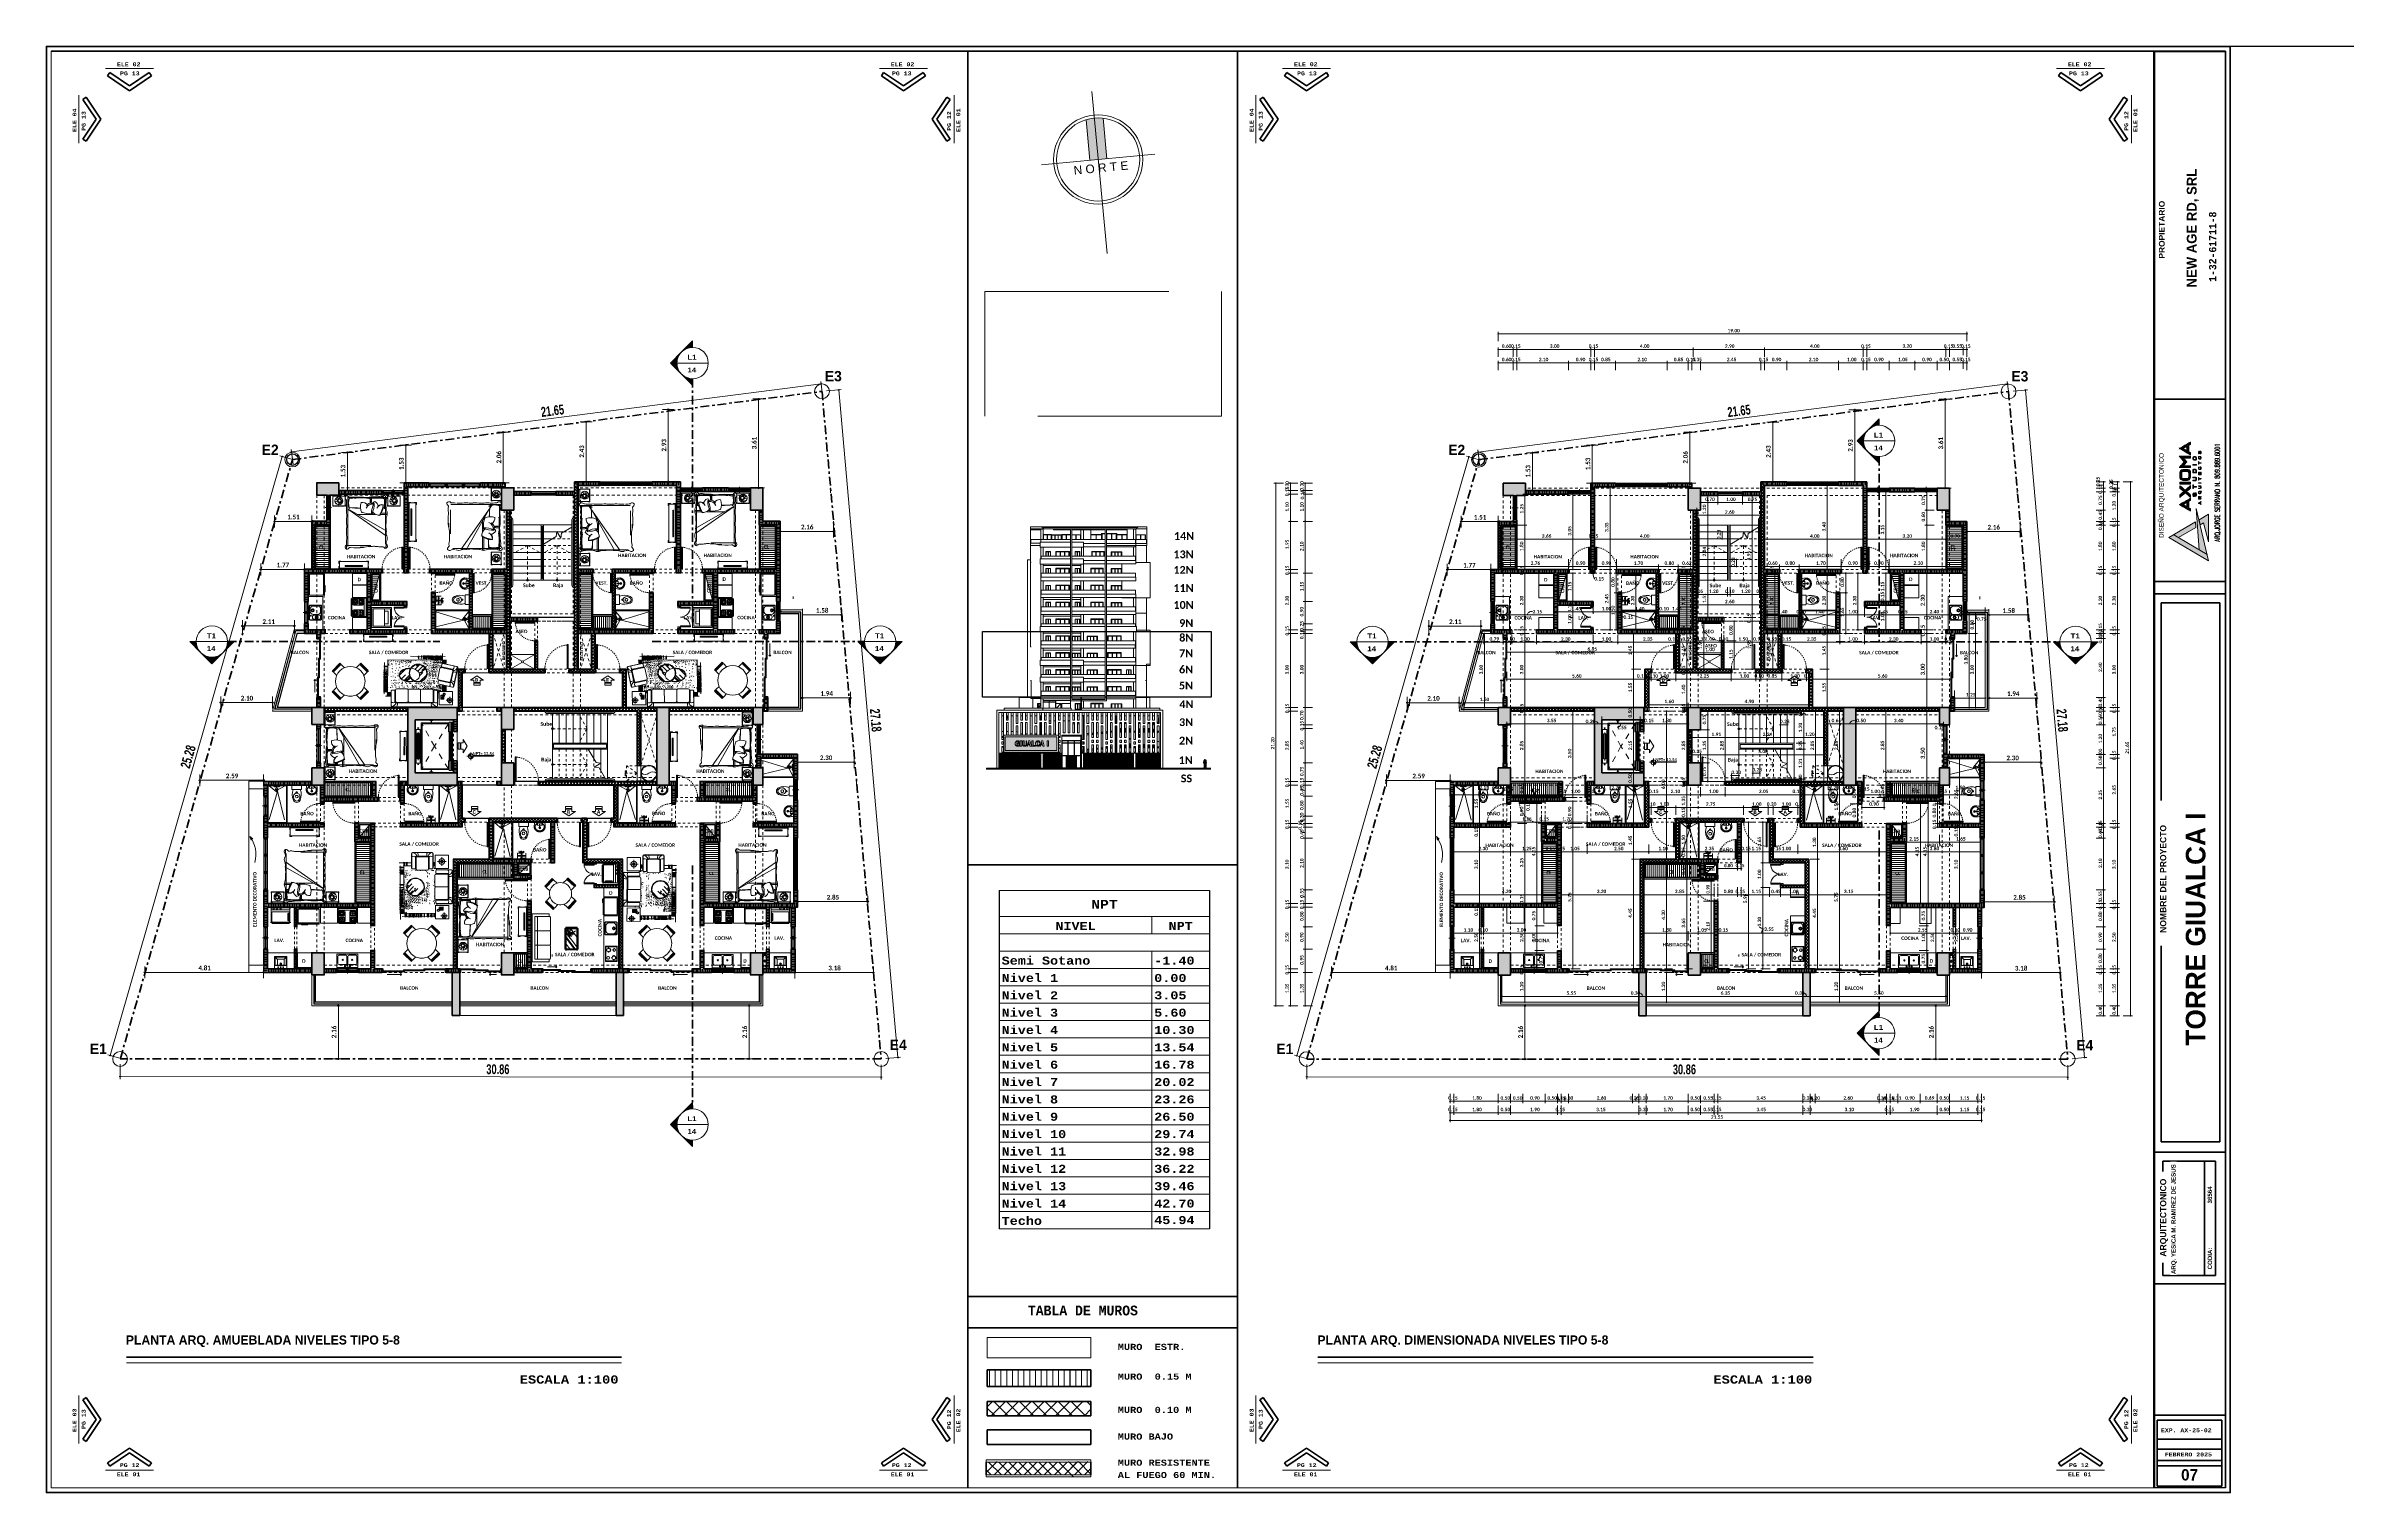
# Model space of a CAD drawing. Header units: metres. Extents: x -144 to 1000, y -717 to 29.
# Drawn here: x 537.4 to 631, y -589.1 to -530.5 of the extents above; entities that cross this region are included whole.
import ezdxf

# ---------------------------------------------------------------- set-up
doc = ezdxf.new("R2010")
doc.units = ezdxf.units.M
for name, pattern in [('Basculante', [0.11625, 0.075, -0.04125]), ('basculante modificado', [0.18, 0.1125, -0.0675]), ('Dash Dot 3_16_', [0.595313, 0.357187, -0.119063, 0, -0.119063]), ('Derribado', [0.36, 0.24, -0.12]), ('IMPORT-LIFT01$0$HIDDEN-Z', [225, 150, -75]), ('Trazo', [0.45, 0.225, -0.225]), ('Trazo_2_', [0.47625, 0.238125, -0.238125])]:
    doc.linetypes.add(name, pattern=pattern)
doc.layers.get('0').update_dxf_attribs({"color": 1})
doc.layers.add('00-MEDICION', color=30, linetype='Continuous')
for name, color, linetype, lineweight in [('A-ANNO-DIMS', 1, 'Continuous', 9), ('A-DETL', 1, 'Continuous', 9), ('A-DETL-GENF', 1, 'Continuous', 9), ('A-DETL-GENF-HDLN', 1, 'Trazo_2_', 9), ('A-DETL-MEDM', 1, 'Continuous', 30), ('A-DETL-THIN', 1, 'Continuous', 9), ('A-DETL-WIDE', 1, 'Continuous', 100), ('A-DOOR', 1, 'Continuous', 9), ('A-DOOR-FRAM', 1, 'Continuous', 9), ('A-DOOR-GLAZ', 1, 'Continuous', 9), ('A-DOOR-HDLN', 1, 'Trazo', 20), ('A-FLOR', 2, 'Continuous', 9), ('A-FLOR-HRAL', 1, 'Continuous', 9), ('A-FLOR-OVHD', 7, 'Basculante', 9), ('A-FLOR-PATT', 8, 'Continuous', 50), ('A-GENM', 1, 'Continuous', 9), ('A-GLAZ', 1, 'Continuous', 9), ('A-GLAZ-CWMG', 1, 'Continuous', 9), ('A-WALL', 4, 'Continuous', 9), ('AX-065-C-SOLAR$0$hatch_polil', 1, 'Continuous', 18), ('AX-065-C-SOLAR$0$TEXT50', 1, 'Continuous', 18), ('C-PRKG', 2, 'Continuous', 9), ('G-ANNO-DIMS', 1, 'Continuous', 9), ('G-ANNO-SCHD', 1, 'Continuous', 9), ('G-ANNO-SYMB', 1, 'Continuous', 9), ('G-ANNO-TEXT', 2, 'Continuous', 9), ('G-ANNO-TTLB', 3, 'Continuous', 18), ('G-ANNO-TTLB-WIDE', 1, 'Continuous', 70), ('G-IMPT', 1, 'Continuous', 9), ('I-FURN', 2, 'Continuous', 9), ('P-SANR-FIXT', 1, 'Continuous', 9), ('Q-SPCQ', 91, 'Continuous', 9), ('S-BEAM', 1, 'Continuous', 9), ('S-COLS', 7, 'Continuous', 9), ('S-STRS', 1, 'Continuous', 9), ('S-STRS-MBND', 1, 'Basculante', 9)]:
    doc.layers.add(name, color=color, linetype=linetype, lineweight=lineweight)
doc.layers.add('A-WALL-PATT', color=7, linetype='Continuous', lineweight=35, true_color=0x9c9c9c)
doc.layers.add('NORTE_dwg', color=7, linetype='Continuous', lineweight=18, true_color=0x767676)
doc.styles.add('Arial', font='arial.ttf', dxfattribs={"height": 0.433594})
doc.styles.add('Arial Black', font='', dxfattribs={"height": 0.15})
doc.styles.add('Arial Black_B', font='ariblk.ttf', dxfattribs={"width": 0.9, "height": 0.1875})
doc.styles.add('Arial_2', font='arial.ttf', dxfattribs={"height": 0.095973})
doc.styles.add('Arial_B', font='arialbd.ttf', dxfattribs={"height": 0.0025})
doc.styles.add('Arial_B_1', font='arialbd.ttf', dxfattribs={"height": 0.001786})
doc.styles.add('Britannic Bold_B', font='', dxfattribs={"width": 0.7})
doc.styles.add('Britannic Bold_B_1', font='', dxfattribs={"width": 0.7, "height": 0.4})
doc.styles.add('Britannic Bold_B_4', font='', dxfattribs={"height": 0.004465})
doc.styles.add('Britannic Bold_B_5', font='', dxfattribs={"height": 0.006})
doc.styles.add('Britannic Bold_B_6', font='', dxfattribs={"height": 0.005})
doc.styles.add('Britannic Bold_B_8', font='', dxfattribs={"height": 0.006})
doc.styles.add('Calibri_B', font='calibrib.ttf', dxfattribs={"height": 0.165})
doc.styles.add('Calibri_B_1', font='calibrib.ttf', dxfattribs={"height": 0.135})
doc.styles.add('Calibri_B_2', font='calibrib.ttf', dxfattribs={"height": 0.135})
doc.styles.add('Calibri_B_3', font='calibrib.ttf', dxfattribs={"height": 0.15})
doc.styles.add('Calibri_B_4', font='calibrib.ttf', dxfattribs={"height": 0.1125})
doc.styles.add('Calibri_B_5', font='calibrib.ttf', dxfattribs={"height": 0.66})
doc.styles.add('Calibri_B_6', font='calibrib.ttf', dxfattribs={"width": 0.9})
doc.styles.add('Calibri_B_7', font='calibrib.ttf', dxfattribs={"width": 0.8, "height": 0.18})
doc.styles.add('Courier New_B', font='courbd.ttf', dxfattribs={"height": 0.1125})
doc.styles.add('Courier New_B_2', font='courbd.ttf', dxfattribs={"height": 0.0016})
doc.styles.add('Courier New_B_3', font='courbd.ttf', dxfattribs={"height": 0.2625})
doc.styles.add('Courier New_B_4', font='courbd.ttf', dxfattribs={"height": 0.001587})
doc.styles.add('Courier New_B_5', font='courbd.ttf', dxfattribs={"width": 0.8, "height": 0.51})
doc.styles.add('Courier New_B_6', font='courbd.ttf', dxfattribs={"height": 0.002})
doc.styles.add('Courier New_B_8', font='courbd.ttf', dxfattribs={"height": 0.0035})
doc.styles.add('Courier New_B_9', font='courbd.ttf', dxfattribs={"height": 0.003591})
doc.styles.add('RomanD', font='romand__.ttf', dxfattribs={"width": 0.6, "height": 0.002084})
doc.styles.get('Arial Black').set_extended_font_data('Arial Black')
doc.styles.get('Britannic Bold_B').set_extended_font_data('Britannic Bold', bold=True)
doc.styles.get('Britannic Bold_B_1').set_extended_font_data('Britannic Bold', bold=True)
doc.styles.get('Britannic Bold_B_4').set_extended_font_data('Britannic Bold', bold=True)
doc.styles.get('Britannic Bold_B_5').set_extended_font_data('Britannic Bold', bold=True)
doc.styles.get('Britannic Bold_B_6').set_extended_font_data('Britannic Bold', bold=True)
doc.styles.get('Britannic Bold_B_8').set_extended_font_data('Britannic Bold', bold=True)

# ---------------------------------------------------------------- blocks, each defined once
blk = doc.blocks.new('Bajo Derecha A2 - 00-LOGO ACROMATICO_dwg-1898258-INDICE Y PORTADA')
at = {"layer": 'G-IMPT', "lineweight": 9}
h = blk.add_hatch(color=256, dxfattribs=at)
edge = h.paths.add_edge_path()
edge.add_spline(control_points=[(2.87733, -17.94751), (2.87727, -17.94752), (2.87839, -17.94689), (2.87544, -17.94859), (2.87467, -17.94903), (2.87104, -17.95112), (2.87406, -17.94991), (2.87182, -17.94959), (2.87331, -17.95042), (2.87385, -17.95074), (2.87427, -17.95098), (2.87485, -17.95132), (2.87571, -17.95181), (2.87603, -17.952), (2.8764, -17.95221), (2.87733, -17.95275), (2.87726, -17.95273), (2.87733, -17.95273)], knot_values=[-1, -1, -1, -1, -0.854167, -0.833333, -0.791667, -0.770833, -0.572917, -0.375, -0.354167, -0.333333, -0.3125, -0.291667, -0.25, -0.208333, -0.1875, -0.166667, 0, 0, 0, 0], degree=3, periodic=0)
edge.add_spline(control_points=[(2.87733, -17.95273), (2.87734, -17.95274), (2.87734, -17.95279), (2.87734, -17.9522), (2.87735, -17.95186), (2.87736, -17.95186), (2.87717, -17.95175), (2.87697, -17.95164), (2.87679, -17.95154), (2.87658, -17.95139), (2.87657, -17.9516), (2.87656, -17.95115), (2.87656, -17.9508), (2.87657, -17.95035), (2.87657, -17.94901), (2.87657, -17.94885), (2.87655, -17.94885), (2.87674, -17.94874), (2.877, -17.94859), (2.8773, -17.94841), (2.87734, -17.94847), (2.87735, -17.94824), (2.87734, -17.94805), (2.87734, -17.94745), (2.87734, -17.9475), (2.87733, -17.94751)], knot_values=[-1, -1, -1, -1, -0.895833, -0.875, -0.854167, -0.78125, -0.75, -0.729167, -0.708333, -0.682292, -0.625, -0.614583, -0.604167, -0.583333, -0.5625, -0.494792, -0.333333, -0.291667, -0.270833, -0.239583, -0.174479, -0.145833, -0.125, -0.104167, 0, 0, 0, 0], degree=3, periodic=0)
edge = h.paths.add_edge_path()
edge.add_spline(control_points=[(2.8744, -17.95015), (2.87434, -17.95011), (2.87399, -17.95033), (2.87526, -17.94959), (2.87682, -17.94872), (2.87574, -17.94884), (2.87579, -17.94969), (2.87579, -17.94991), (2.87579, -17.95005), (2.87579, -17.95013)], knot_values=[-1, -1, -1, -1, -0.666667, -0.619048, -0.571429, -0.142857, -0.095238, -0.047619, 0, 0, 0, 0], degree=3, periodic=0)
edge.add_spline(control_points=[(2.87579, -17.95013), (2.87579, -17.9502), (2.87579, -17.95036), (2.87576, -17.95123), (2.87642, -17.95131), (2.87543, -17.95075), (2.87441, -17.95016), (2.87442, -17.95017), (2.8744, -17.95015)], knot_values=[-1, -1, -1, -1, -0.941176, -0.882353, -0.352941, -0.294118, -0.235294, 0, 0, 0, 0], degree=3, periodic=0)
h = blk.add_hatch(color=256, dxfattribs=at)
edge = h.paths.add_edge_path()
edge.add_line((2.87273, -17.95329), (2.87373, -17.95443))
edge.add_line((2.87373, -17.95443), (2.87472, -17.95558))
edge.add_spline(control_points=[(2.87442, -17.95403), (2.87449, -17.95403), (2.8744, -17.95403), (2.87487, -17.95403), (2.87535, -17.95403), (2.87588, -17.95403), (2.8764, -17.95403), (2.87703, -17.95403), (2.8774, -17.95402), (2.87734, -17.95414), (2.87734, -17.95385), (2.87736, -17.95358), (2.87724, -17.95327), (2.87807, -17.95325), (2.87662, -17.95325), (2.87561, -17.95325), (2.87483, -17.95325), (2.87407, -17.95325), (2.87344, -17.95325), (2.87173, -17.95326), (2.87277, -17.95322), (2.87273, -17.95329)], knot_values=[0, 0, 0, 0, 0.104167, 0.125, 0.145833, 0.166667, 0.1875, 0.208333, 0.25, 0.419271, 0.479167, 0.520833, 0.5625, 0.661458, 0.6875, 0.708333, 0.729167, 0.75, 0.770833, 0.791667, 1, 1, 1, 1], degree=3, periodic=0)
edge = h.paths.add_edge_path()
edge.add_spline(control_points=[(2.87576, -17.95558), (2.87566, -17.95569), (2.87552, -17.95586), (2.87532, -17.9561), (2.87516, -17.95629), (2.87495, -17.95654), (2.87467, -17.95684), (2.87438, -17.95722), (2.87422, -17.95716), (2.87445, -17.95714), (2.87468, -17.95715), (2.875, -17.95715), (2.87551, -17.95715), (2.87608, -17.95715), (2.87647, -17.95715), (2.8767, -17.95715), (2.877, -17.95713), (2.87721, -17.95709), (2.87737, -17.95718), (2.87738, -17.95738), (2.87734, -17.95759), (2.87736, -17.95775), (2.87754, -17.95787), (2.87719, -17.95795), (2.8764, -17.95795), (2.87541, -17.95793), (2.87477, -17.95793), (2.87423, -17.95793), (2.87353, -17.95793), (2.87304, -17.95793), (2.87274, -17.95793)], knot_values=[0, 0, 0, 0, 0.055556, 0.083333, 0.111111, 0.138889, 0.180556, 0.215278, 0.305556, 0.333333, 0.347222, 0.361111, 0.388889, 0.416667, 0.4375, 0.451389, 0.472222, 0.527778, 0.576389, 0.611111, 0.645833, 0.694444, 0.756944, 0.777778, 0.833333, 0.861111, 0.888889, 0.916667, 0.944444, 1, 1, 1, 1], degree=3, periodic=0)
edge.add_spline(control_points=[(2.87274, -17.95793), (2.87271, -17.95793), (2.87275, -17.95787), (2.87297, -17.95762), (2.8736, -17.9569), (2.87395, -17.95649), (2.87432, -17.95607), (2.87472, -17.9556), (2.87473, -17.9556), (2.87472, -17.95558)], knot_values=[0, 0, 0, 0, 0.214286, 0.285714, 0.428571, 0.5, 0.571429, 0.75, 1, 1, 1, 1], degree=3, periodic=0)
edge.add_line((2.87576, -17.95558), (2.8751, -17.95481))
edge.add_line((2.8751, -17.95481), (2.87442, -17.95403))
h = blk.add_hatch(color=256, dxfattribs=at)
edge = h.paths.add_edge_path()
edge.add_spline(control_points=[(2.87734, -17.96092), (2.87734, -17.961), (2.87734, -17.96115), (2.87734, -17.96136), (2.87734, -17.96157), (2.87736, -17.96178), (2.87733, -17.962), (2.87727, -17.96226), (2.87716, -17.96254), (2.87698, -17.96275), (2.87679, -17.96291), (2.87662, -17.96302), (2.87644, -17.96308), (2.87624, -17.96313), (2.87604, -17.96313), (2.87584, -17.96314), (2.87571, -17.96313), (2.87541, -17.96313), (2.87517, -17.96313), (2.87496, -17.96314), (2.87478, -17.96314), (2.8746, -17.96314), (2.87442, -17.96313), (2.87425, -17.96312), (2.87408, -17.96312), (2.8739, -17.96309), (2.87375, -17.96305), (2.8736, -17.96297), (2.87345, -17.96287), (2.87331, -17.96275), (2.87317, -17.96261), (2.87307, -17.96246), (2.87299, -17.96226), (2.87295, -17.96213), (2.87293, -17.96197), (2.87292, -17.96168), (2.87293, -17.96141), (2.87293, -17.96115), (2.87293, -17.96092), (2.87293, -17.96066), (2.8729, -17.96037), (2.8729, -17.96006), (2.87293, -17.95982), (2.87303, -17.95958), (2.87316, -17.95933), (2.8733, -17.95914), (2.87346, -17.95896), (2.87362, -17.95885), (2.87384, -17.95878), (2.87407, -17.95874), (2.87434, -17.95867), (2.87422, -17.95872), (2.87464, -17.95871), (2.87539, -17.95872), (2.87579, -17.95872), (2.87596, -17.95872), (2.8762, -17.95873), (2.87617, -17.95869), (2.87648, -17.95879), (2.87672, -17.95888), (2.87688, -17.95901), (2.87701, -17.95918), (2.87714, -17.95939), (2.87725, -17.9596), (2.87733, -17.9598), (2.87738, -17.95998), (2.87736, -17.96018), (2.87734, -17.96036), (2.87735, -17.96062), (2.87734, -17.9608), (2.87734, -17.96092)], knot_values=[0, 0, 0, 0, 0.019231, 0.033654, 0.048077, 0.067308, 0.079327, 0.096154, 0.115385, 0.134615, 0.149038, 0.163462, 0.182692, 0.201923, 0.221154, 0.240385, 0.269231, 0.288462, 0.307692, 0.317308, 0.326923, 0.336538, 0.346154, 0.355769, 0.365385, 0.375, 0.384615, 0.394231, 0.403846, 0.413462, 0.425481, 0.442308, 0.461538, 0.480769, 0.5, 0.509615, 0.519231, 0.528846, 0.536058, 0.543269, 0.557692, 0.567308, 0.576923, 0.586538, 0.596154, 0.605769, 0.612981, 0.625, 0.634615, 0.644231, 0.658654, 0.706731, 0.721154, 0.769231, 0.778846, 0.793269, 0.808894, 0.84375, 0.860577, 0.875, 0.884615, 0.894231, 0.903846, 0.913462, 0.920673, 0.932692, 0.947115, 0.959135, 0.971154, 1, 1, 1, 1], degree=3, periodic=0)
edge.add_line((2.87734, -17.96092), (2.87734, -17.96092))
edge.add_line((2.87734, -17.96092), (2.87734, -17.96092))
edge = h.paths.add_edge_path()
edge.add_spline(control_points=[(2.87371, -17.96092), (2.87371, -17.96062), (2.87371, -17.96023), (2.87371, -17.95987), (2.87377, -17.95975), (2.87393, -17.95958), (2.87407, -17.95951), (2.87435, -17.95949), (2.87399, -17.9595), (2.87497, -17.9595), (2.87561, -17.9595), (2.87622, -17.95951), (2.87596, -17.95945), (2.87632, -17.95956), (2.87649, -17.95972), (2.87663, -17.96017), (2.87656, -17.95988), (2.87657, -17.96034), (2.87656, -17.96064), (2.87656, -17.96083), (2.87656, -17.96093)], knot_values=[-1, -1, -1, -1, -0.947917, -0.916667, -0.854167, -0.802083, -0.75, -0.682292, -0.583333, -0.541667, -0.5, -0.447917, -0.34375, -0.3125, -0.28125, -0.244792, -0.125, -0.083333, -0.041667, 0, 0, 0, 0], degree=3, periodic=0)
edge.add_spline(control_points=[(2.87656, -17.96093), (2.87656, -17.96104), (2.87656, -17.96123), (2.87656, -17.9618), (2.87658, -17.96187), (2.87651, -17.96207), (2.87637, -17.96226), (2.87604, -17.96238), (2.87634, -17.96235), (2.87559, -17.96235), (2.87498, -17.96235), (2.87379, -17.96234), (2.87438, -17.9624), (2.87397, -17.9623), (2.87383, -17.96219), (2.87368, -17.96187), (2.87371, -17.96197), (2.87371, -17.96159), (2.87371, -17.96118), (2.87371, -17.96092)], knot_values=[-1, -1, -1, -1, -0.958333, -0.916667, -0.791667, -0.739583, -0.697917, -0.65625, -0.541667, -0.5, -0.458333, -0.416667, -0.290365, -0.260417, -0.229167, -0.1875, -0.083333, -0.041667, 0, 0, 0, 0], degree=3, periodic=0)
h = blk.add_hatch(color=256, dxfattribs=at)
edge = h.paths.add_edge_path()
edge.add_spline(control_points=[(2.879, -17.95861), (2.87892, -17.95861), (2.87878, -17.95862), (2.87857, -17.95862), (2.87845, -17.95868), (2.87831, -17.95881), (2.87826, -17.95896), (2.87825, -17.95906), (2.87825, -17.9594), (2.87825, -17.96009), (2.87834, -17.96008), (2.87808, -17.96012), (2.87861, -17.96011), (2.8788, -17.96011), (2.87893, -17.96011), (2.87899, -17.96011)], knot_values=[-1, -1, -1, -1, -0.958333, -0.90625, -0.833333, -0.770833, -0.703125, -0.65625, -0.625, -0.583333, -0.364583, -0.125, -0.083333, -0.041667, 0, 0, 0, 0], degree=3, periodic=0)
edge.add_spline(control_points=[(2.87899, -17.96011), (2.87909, -17.96011), (2.87932, -17.96011), (2.87967, -17.96013), (2.87976, -17.96), (2.87975, -17.96027), (2.87975, -17.95966), (2.87975, -17.95906), (2.87979, -17.9592), (2.87969, -17.95881), (2.87955, -17.95867), (2.87936, -17.95861), (2.87917, -17.95862), (2.87905, -17.95861), (2.879, -17.95861)], knot_values=[-1, -1, -1, -1, -0.916667, -0.833333, -0.635417, -0.458333, -0.416667, -0.375, -0.197917, -0.151042, -0.114583, -0.072917, -0.036458, 0, 0, 0, 0], degree=3, periodic=0)
edge = h.paths.add_edge_path()
edge.add_line((2.87899, -17.95985), (2.87899, -17.95985))
edge.add_line((2.87899, -17.95985), (2.87899, -17.95985))
edge.add_spline(control_points=[(2.87899, -17.95985), (2.87889, -17.95985), (2.8784, -17.95981), (2.87853, -17.96015), (2.87852, -17.95947), (2.87852, -17.95917), (2.87852, -17.95894), (2.8786, -17.95889), (2.87881, -17.95888), (2.87901, -17.95888), (2.8792, -17.95888), (2.87939, -17.95888), (2.87948, -17.95896), (2.87948, -17.95913), (2.87948, -17.95936), (2.87948, -17.95962), (2.87948, -17.95991), (2.87944, -17.95984), (2.87915, -17.95985), (2.87904, -17.95985), (2.87899, -17.95985)], knot_values=[-1, -1, -1, -1, -0.927083, -0.708333, -0.645833, -0.614583, -0.578125, -0.515625, -0.479167, -0.447917, -0.416667, -0.380208, -0.322917, -0.286458, -0.260417, -0.229167, -0.1875, -0.083333, -0.041667, 0, 0, 0, 0], degree=3, periodic=0)
h = blk.add_hatch(color=256, dxfattribs=at)
edge = h.paths.add_edge_path()
edge.add_spline(control_points=[(2.87898, -17.95494), (2.87893, -17.95494), (2.87882, -17.95494), (2.87871, -17.95494), (2.87846, -17.9549), (2.87834, -17.95477), (2.87824, -17.95459), (2.87826, -17.95439), (2.87825, -17.9542), (2.87826, -17.95401), (2.87824, -17.95381), (2.87833, -17.95363), (2.87847, -17.95348), (2.87884, -17.95342), (2.87878, -17.95345), (2.87936, -17.95345), (2.87927, -17.95343), (2.87954, -17.9535), (2.87969, -17.95363), (2.87974, -17.95381), (2.87975, -17.954), (2.87976, -17.95418), (2.87975, -17.95436), (2.87975, -17.95455), (2.87971, -17.95472), (2.87959, -17.95486), (2.87942, -17.95493), (2.87918, -17.95496), (2.87908, -17.95494), (2.87898, -17.95494)], knot_values=[0, 0, 0, 0, 0.052083, 0.09375, 0.119792, 0.145833, 0.169271, 0.197917, 0.229167, 0.252604, 0.28125, 0.3125, 0.338542, 0.369792, 0.5, 0.541667, 0.630208, 0.664062, 0.697917, 0.729167, 0.75, 0.770833, 0.791667, 0.8125, 0.838542, 0.864583, 0.895833, 0.927083, 1, 1, 1, 1], degree=3, periodic=0)
edge.add_line((2.87898, -17.95494), (2.87898, -17.95494))
edge.add_line((2.87898, -17.95494), (2.87898, -17.95494))
edge = h.paths.add_edge_path()
edge.add_line((2.879, -17.95468), (2.879, -17.95468))
edge.add_line((2.879, -17.95468), (2.879, -17.95468))
edge.add_spline(control_points=[(2.879, -17.95468), (2.87893, -17.95468), (2.87881, -17.95468), (2.8786, -17.95467), (2.87851, -17.95459), (2.87852, -17.95436), (2.87852, -17.95418), (2.87852, -17.954), (2.87851, -17.9538), (2.87864, -17.9537), (2.87877, -17.95371), (2.8789, -17.95371), (2.87915, -17.95371), (2.87935, -17.95371), (2.87947, -17.95378), (2.87949, -17.95397), (2.87948, -17.95417), (2.87948, -17.95456), (2.87953, -17.95449), (2.87937, -17.9547), (2.87917, -17.95467), (2.87905, -17.95468), (2.879, -17.95468)], knot_values=[-1, -1, -1, -1, -0.9375, -0.885417, -0.828125, -0.796875, -0.770833, -0.744792, -0.713542, -0.65625, -0.578125, -0.520833, -0.479167, -0.442708, -0.390625, -0.354167, -0.322917, -0.291667, -0.167969, -0.104167, -0.046875, 0, 0, 0, 0], degree=3, periodic=0)
h = blk.add_hatch(color=256, dxfattribs=at)
edge = h.paths.add_edge_path()
edge.add_line((2.8816, -17.96035), (2.8816, -17.96035))
edge.add_line((2.8816, -17.96035), (2.8816, -17.96035))
edge.add_spline(control_points=[(2.8816, -17.96035), (2.88163, -17.96046), (2.88167, -17.9607), (2.8816, -17.96089), (2.8814, -17.96089), (2.88123, -17.96087), (2.88106, -17.96088), (2.88088, -17.96088), (2.88027, -17.96086), (2.88055, -17.96122), (2.88053, -17.96061), (2.88054, -17.95972), (2.88049, -17.95997), (2.88072, -17.95959), (2.88074, -17.96004), (2.88073, -17.9603), (2.88073, -17.96052), (2.88071, -17.96068), (2.88086, -17.96074), (2.88098, -17.96063), (2.88098, -17.9604), (2.88097, -17.96016), (2.88098, -17.95991), (2.88112, -17.95974), (2.88118, -17.95987), (2.88117, -17.96006), (2.88117, -17.96034), (2.88116, -17.96079), (2.8812, -17.9606), (2.8814, -17.96082), (2.88142, -17.96051), (2.88142, -17.96022), (2.8814, -17.95947), (2.88146, -17.95985), (2.88162, -17.95986), (2.8816, -17.96016), (2.8816, -17.96028), (2.8816, -17.96035)], knot_values=[-1, -1, -1, -1, -0.982143, -0.957589, -0.941964, -0.929688, -0.919643, -0.910714, -0.901786, -0.821429, -0.8125, -0.803571, -0.736607, -0.678571, -0.660714, -0.651786, -0.638393, -0.607143, -0.553571, -0.517857, -0.497768, -0.482143, -0.455357, -0.424107, -0.375, -0.352679, -0.339286, -0.323661, -0.263393, -0.216518, -0.205357, -0.196429, -0.180804, -0.098214, -0.053571, -0.026786, 0, 0, 0, 0], degree=3, periodic=0)
h = blk.add_hatch(color=256, dxfattribs=at)
edge = h.paths.add_edge_path()
edge.add_spline(control_points=[(2.88134, -17.95227), (2.88126, -17.95229), (2.88128, -17.95217), (2.88142, -17.95196), (2.88141, -17.95159), (2.88145, -17.95158), (2.88132, -17.95135), (2.88116, -17.95145), (2.88117, -17.95167), (2.88116, -17.9519), (2.88119, -17.95192), (2.88111, -17.95217), (2.88096, -17.95227), (2.88077, -17.95229), (2.88059, -17.95219), (2.88054, -17.952), (2.88052, -17.9518), (2.88053, -17.95157), (2.88056, -17.95139), (2.88066, -17.95125), (2.88077, -17.95122), (2.88084, -17.95123)], knot_values=[-1, -1, -1, -1, -0.770833, -0.710938, -0.677083, -0.578125, -0.505208, -0.4375, -0.395833, -0.354167, -0.290365, -0.260417, -0.229167, -0.197917, -0.166667, -0.135417, -0.114583, -0.088542, -0.0625, -0.03125, 0, 0, 0, 0], degree=3, periodic=0)
edge.add_spline(control_points=[(2.88084, -17.95123), (2.88087, -17.95133), (2.88075, -17.95131), (2.88073, -17.9516), (2.88073, -17.95191), (2.88071, -17.95206), (2.88094, -17.95212), (2.88098, -17.95192), (2.88098, -17.95181), (2.88096, -17.95155), (2.88101, -17.95135), (2.88119, -17.9512), (2.88142, -17.95122), (2.8816, -17.9514), (2.8816, -17.95144), (2.8816, -17.95169), (2.88161, -17.95189), (2.88159, -17.95207), (2.88151, -17.95222), (2.8814, -17.95226), (2.88134, -17.95227)], knot_values=[-1, -1, -1, -1, -0.796875, -0.75, -0.71875, -0.65625, -0.578125, -0.498698, -0.4375, -0.395833, -0.354167, -0.3125, -0.270833, -0.229167, -0.15625, -0.119792, -0.09375, -0.0625, -0.03125, 0, 0, 0, 0], degree=3, periodic=0)
h = blk.add_hatch(color=256, dxfattribs=at)
edge = h.paths.add_edge_path()
edge.add_line((2.87734, -17.96527), (2.87623, -17.96623))
edge.add_line((2.87623, -17.96623), (2.87514, -17.96718))
edge.add_spline(control_points=[(2.87575, -17.96771), (2.87577, -17.96765), (2.87546, -17.96794), (2.87622, -17.96728), (2.8765, -17.96704), (2.87678, -17.96679), (2.8771, -17.96651), (2.87747, -17.96619), (2.87733, -17.96635), (2.87734, -17.96605), (2.87734, -17.96582), (2.87735, -17.96539), (2.87734, -17.96539), (2.87734, -17.96527)], knot_values=[0, 0, 0, 0, 0.208333, 0.25, 0.291667, 0.333333, 0.375, 0.416667, 0.583333, 0.645833, 0.708333, 0.791667, 1, 1, 1, 1], degree=3, periodic=0)
edge = h.paths.add_edge_path()
edge.add_spline(control_points=[(2.87575, -17.96771), (2.87579, -17.96775), (2.87568, -17.96765), (2.87654, -17.9684), (2.87725, -17.96901), (2.87725, -17.96911), (2.87735, -17.96881), (2.87734, -17.9694), (2.87734, -17.9696), (2.87734, -17.97016), (2.87735, -17.97008), (2.87733, -17.9701)], knot_values=[0, 0, 0, 0, 0.208333, 0.25, 0.291667, 0.447917, 0.666667, 0.708333, 0.75, 0.791667, 1, 1, 1, 1], degree=3, periodic=0)
edge.add_spline(control_points=[(2.87733, -17.9701), (2.87755, -17.9703), (2.87759, -17.97034), (2.87729, -17.97008), (2.87686, -17.96971), (2.87622, -17.96915), (2.87557, -17.96859), (2.87502, -17.96811), (2.87485, -17.96797), (2.87498, -17.96809), (2.87514, -17.96823)], knot_values=[0, 0, 0, 0, 0.25, 0.333333, 0.416667, 0.5, 0.583333, 0.666667, 0.833333, 1, 1, 1, 1], degree=3, periodic=0)
edge.add_spline(control_points=[(2.87514, -17.96823), (2.87478, -17.96853), (2.87406, -17.96915), (2.87332, -17.96979), (2.87295, -17.97011)], knot_values=[0, 0, 0, 0, 0.5, 1, 1, 1, 1], degree=3, periodic=0)
edge.add_spline(control_points=[(2.87295, -17.97011), (2.87291, -17.97007), (2.87293, -17.97013), (2.87293, -17.96964), (2.87293, -17.96942), (2.87295, -17.96901), (2.8728, -17.96922), (2.87316, -17.9689), (2.87348, -17.96862), (2.87377, -17.96837), (2.87405, -17.96813), (2.87481, -17.96747), (2.87448, -17.96775), (2.87453, -17.96771)], knot_values=[0, 0, 0, 0, 0.25, 0.291667, 0.333333, 0.416667, 0.583333, 0.625, 0.666667, 0.708333, 0.75, 0.791667, 1, 1, 1, 1], degree=3, periodic=0)
edge.add_spline(control_points=[(2.87453, -17.96771), (2.8745, -17.96766), (2.87455, -17.96771), (2.87424, -17.96744), (2.87398, -17.96721), (2.8737, -17.96697), (2.8734, -17.96671), (2.87288, -17.96626), (2.87309, -17.9664), (2.87292, -17.96643), (2.87293, -17.96602), (2.87293, -17.96566), (2.87293, -17.96543), (2.87293, -17.96531)], knot_values=[0, 0, 0, 0, 0.192308, 0.230769, 0.269231, 0.307692, 0.346154, 0.384615, 0.548077, 0.788462, 0.846154, 0.923077, 1, 1, 1, 1], degree=3, periodic=0)
edge.add_spline(control_points=[(2.87293, -17.96531), (2.87299, -17.96529), (2.87296, -17.9653), (2.87377, -17.966), (2.87417, -17.96634), (2.87444, -17.96658), (2.87511, -17.96716), (2.8751, -17.96714), (2.87514, -17.96718)], knot_values=[0, 0, 0, 0, 0.333333, 0.416667, 0.5, 0.583333, 0.666667, 1, 1, 1, 1], degree=3, periodic=0)
h = blk.add_hatch(color=256, dxfattribs=at)
edge = h.paths.add_edge_path()
edge.add_spline(control_points=[(2.87514, -17.9647), (2.87482, -17.9647), (2.87426, -17.9647), (2.87326, -17.9647), (2.87287, -17.9647), (2.87295, -17.96472), (2.87293, -17.96448), (2.87293, -17.96429), (2.87292, -17.96399), (2.87302, -17.96389), (2.873, -17.96393), (2.87326, -17.96392), (2.8738, -17.96392), (2.87438, -17.96392), (2.87484, -17.96392), (2.87515, -17.96392)], knot_values=[-1, -1, -1, -1, -0.958333, -0.916667, -0.895833, -0.78125, -0.708333, -0.625, -0.552083, -0.40625, -0.208333, -0.166667, -0.125, -0.083333, 0, 0, 0, 0], degree=3, periodic=0)
edge.add_spline(control_points=[(2.87515, -17.96392), (2.87533, -17.96392), (2.87569, -17.96392), (2.87622, -17.96392), (2.87743, -17.96393), (2.87734, -17.96387), (2.87734, -17.96418), (2.87737, -17.96449), (2.87704, -17.96482), (2.87868, -17.9647), (2.87679, -17.9647), (2.87619, -17.9647), (2.87569, -17.9647), (2.87532, -17.9647), (2.87514, -17.9647)], knot_values=[-1, -1, -1, -1, -0.952381, -0.904762, -0.857143, -0.660714, -0.595238, -0.52381, -0.380952, -0.095238, -0.071429, -0.047619, -0.02381, 0, 0, 0, 0], degree=3, periodic=0)
h = blk.add_hatch(color=256, dxfattribs=at)
edge = h.paths.add_edge_path()
edge.add_spline(control_points=[(2.87922, -17.96305), (2.87925, -17.96305), (2.87938, -17.96308), (2.8795, -17.96285), (2.87948, -17.96282), (2.87948, -17.96224), (2.87954, -17.96229), (2.8793, -17.96204), (2.8795, -17.96208), (2.87871, -17.96208), (2.87802, -17.96209), (2.87839, -17.96195), (2.87816, -17.96181), (2.87857, -17.96182), (2.87873, -17.96181), (2.87882, -17.96181)], knot_values=[-1, -1, -1, -1, -0.90625, -0.833333, -0.770833, -0.729167, -0.645833, -0.585938, -0.5, -0.458333, -0.416667, -0.25, -0.083333, -0.041667, 0, 0, 0, 0], degree=3, periodic=0)
edge.add_spline(control_points=[(2.87882, -17.96181), (2.8789, -17.96181), (2.87902, -17.96181), (2.8793, -17.96182), (2.87933, -17.96181), (2.87951, -17.96185), (2.87972, -17.96204), (2.87975, -17.96224), (2.87975, -17.96224), (2.87975, -17.96251), (2.87976, -17.96271), (2.87974, -17.96289), (2.87972, -17.96308), (2.87956, -17.96323), (2.87933, -17.96335), (2.87955, -17.9633), (2.87881, -17.96331), (2.87769, -17.9633), (2.87831, -17.96364), (2.87824, -17.96304), (2.87832, -17.96305), (2.87858, -17.96304), (2.8788, -17.96305), (2.879, -17.96305), (2.87914, -17.96305), (2.87922, -17.96305)], knot_values=[-1, -1, -1, -1, -0.958333, -0.927083, -0.864583, -0.822917, -0.791667, -0.751302, -0.6875, -0.65625, -0.635417, -0.614583, -0.585938, -0.5625, -0.53125, -0.458333, -0.416667, -0.395833, -0.161458, -0.123698, -0.080729, -0.0625, -0.041667, -0.020833, 0, 0, 0, 0], degree=3, periodic=0)
h = blk.add_hatch(color=256, dxfattribs=at)
edge = h.paths.add_edge_path()
edge.add_spline(control_points=[(2.87975, -17.96567), (2.87975, -17.96568), (2.87987, -17.96592), (2.8796, -17.96589), (2.87934, -17.9659), (2.87912, -17.96589), (2.87814, -17.9659), (2.87856, -17.96568), (2.87851, -17.96625), (2.87854, -17.96627), (2.87848, -17.9666), (2.87822, -17.96641), (2.87826, -17.96673), (2.87825, -17.96605), (2.87825, -17.96587), (2.87825, -17.96577)], knot_values=[-1, -1, -1, -1, -0.859375, -0.828125, -0.8125, -0.791667, -0.770833, -0.583333, -0.541667, -0.427083, -0.364583, -0.255208, -0.083333, -0.041667, 0, 0, 0, 0], degree=3, periodic=0)
edge.add_spline(control_points=[(2.87825, -17.96577), (2.87825, -17.96567), (2.87825, -17.96528), (2.87826, -17.96496), (2.87821, -17.96495), (2.87855, -17.96508), (2.87851, -17.96533), (2.87853, -17.96556), (2.87847, -17.96564), (2.87878, -17.96563), (2.879, -17.96563), (2.87923, -17.96563), (2.87985, -17.96563), (2.87973, -17.96562), (2.87975, -17.96567)], knot_values=[-1, -1, -1, -1, -0.958333, -0.84375, -0.619792, -0.5625, -0.520833, -0.46875, -0.369792, -0.333333, -0.291667, -0.25, -0.208333, 0, 0, 0, 0], degree=3, periodic=0)
h = blk.add_hatch(color=256, dxfattribs=at)
edge = h.paths.add_edge_path()
edge.add_spline(control_points=[(2.87974, -17.96861), (2.87975, -17.96873), (2.87976, -17.9689), (2.87975, -17.96911), (2.87975, -17.96929), (2.87972, -17.96947), (2.87956, -17.96962), (2.87927, -17.9698), (2.87933, -17.96953), (2.87928, -17.96948), (2.87949, -17.96935), (2.87948, -17.96916), (2.87949, -17.96889), (2.87948, -17.96863), (2.87943, -17.96848), (2.87919, -17.96847), (2.87912, -17.96869), (2.87914, -17.96866), (2.87913, -17.96904), (2.87914, -17.96925), (2.87911, -17.96945), (2.87902, -17.96958), (2.87883, -17.96971), (2.87861, -17.96972), (2.87841, -17.96963), (2.87828, -17.96946), (2.87825, -17.96929), (2.87825, -17.96911), (2.87825, -17.969), (2.87825, -17.96895)], knot_values=[-1, -1, -1, -1, -0.96875, -0.953125, -0.9375, -0.916667, -0.895833, -0.867188, -0.770833, -0.661458, -0.614583, -0.583333, -0.5625, -0.53125, -0.494792, -0.447917, -0.385417, -0.322917, -0.294271, -0.270833, -0.234375, -0.203125, -0.177083, -0.145833, -0.114583, -0.088542, -0.0625, -0.03125, 0, 0, 0, 0], degree=3, periodic=0)
edge.add_spline(control_points=[(2.87825, -17.96895), (2.87824, -17.96887), (2.87825, -17.96872), (2.87825, -17.9685), (2.87847, -17.96828), (2.87875, -17.96814), (2.87867, -17.96842), (2.87871, -17.96844), (2.8785, -17.9686), (2.87852, -17.96878), (2.87851, -17.96902), (2.87852, -17.96925), (2.87854, -17.9694), (2.87871, -17.96948), (2.8789, -17.96931), (2.87887, -17.96936), (2.87887, -17.96903), (2.87887, -17.9688), (2.87886, -17.9686), (2.8789, -17.96844), (2.87902, -17.96832), (2.8792, -17.96821), (2.8794, -17.96822), (2.87957, -17.96829), (2.8798, -17.96857), (2.87975, -17.96863), (2.87974, -17.96861)], knot_values=[-1, -1, -1, -1, -0.942708, -0.916667, -0.895833, -0.854167, -0.760417, -0.65625, -0.614583, -0.583333, -0.5625, -0.539062, -0.505208, -0.460938, -0.414062, -0.335938, -0.3125, -0.286458, -0.260417, -0.229167, -0.197917, -0.164062, -0.140625, -0.114583, -0.082031, 0, 0, 0, 0], degree=3, periodic=0)
h = blk.add_hatch(color=256, dxfattribs=at)
edge = h.paths.add_edge_path()
edge.add_spline(control_points=[(2.88159, -17.9697), (2.88162, -17.96987), (2.88181, -17.96974), (2.88136, -17.97019), (2.88104, -17.97051), (2.88106, -17.97049), (2.88102, -17.97053)], knot_values=[0, 0, 0, 0, 0.5, 0.611111, 0.722222, 1, 1, 1, 1], degree=3, periodic=0)
edge.add_spline(control_points=[(2.88102, -17.97053), (2.88101, -17.97056), (2.88106, -17.97056), (2.88168, -17.97055), (2.88151, -17.97066), (2.88173, -17.97075), (2.88132, -17.97075), (2.87976, -17.97071), (2.88061, -17.97123), (2.88053, -17.97017), (2.88054, -17.96996), (2.88055, -17.96989), (2.88069, -17.96971), (2.88089, -17.96967), (2.88106, -17.96976), (2.8812, -17.96996), (2.88118, -17.97005), (2.88119, -17.97008)], knot_values=[0, 0, 0, 0, 0.09375, 0.119792, 0.216146, 0.385417, 0.416667, 0.458333, 0.666667, 0.71875, 0.760417, 0.8125, 0.84375, 0.869792, 0.895833, 0.932292, 1, 1, 1, 1], degree=3, periodic=0)
edge.add_spline(control_points=[(2.88119, -17.97008), (2.88125, -17.97004), (2.88133, -17.96995), (2.88147, -17.96981), (2.88154, -17.96974), (2.88159, -17.9697)], knot_values=[0, 0, 0, 0, 0.4, 0.7, 1, 1, 1, 1], degree=3, periodic=0)
h = blk.add_hatch(color=256, dxfattribs=at)
h.paths.add_polyline_path([(2.8795, -17.98231), (2.87934, -17.98011), (2.87047, -17.98531), (2.87243, -17.98647)])
edge = h.paths.add_edge_path()
edge.add_line((2.88472, -17.97693), (2.8847, -17.97693))
edge.add_line((2.88472, -17.97693), (2.88472, -17.98816))
edge.add_line((2.88472, -17.98816), (2.88264, -17.98046))
edge.add_line((2.88264, -17.98046), (2.88127, -17.98126))
edge.add_line((2.88127, -17.98126), (2.88079, -17.97924))
edge.add_line((2.88079, -17.97924), (2.8847, -17.97693))
h = blk.add_hatch(color=256, dxfattribs=at)
edge = h.paths.add_edge_path()
edge.add_spline(control_points=[(2.87438, -17.97304), (2.87439, -17.97307), (2.8742, -17.97295), (2.87501, -17.97342), (2.87665, -17.97433), (2.87576, -17.97477), (2.87579, -17.97338), (2.87579, -17.97302), (2.87579, -17.97262), (2.87579, -17.97225), (2.87579, -17.9723), (2.87579, -17.97223)], knot_values=[-1, -1, -1, -1, -0.833333, -0.791667, -0.75, -0.291667, -0.25, -0.208333, -0.166667, -0.125, 0, 0, 0, 0], degree=3, periodic=0)
edge.add_spline(control_points=[(2.87579, -17.97223), (2.87593, -17.97213), (2.87573, -17.97224), (2.87504, -17.97264), (2.87438, -17.97302), (2.87421, -17.97312), (2.87438, -17.97304)], knot_values=[-1, -1, -1, -1, -0.625, -0.5, -0.375, 0, 0, 0, 0], degree=3, periodic=0)
edge = h.paths.add_edge_path()
edge.add_spline(control_points=[(2.87732, -17.97042), (2.87733, -17.97045), (2.87734, -17.97055), (2.87734, -17.97072), (2.87736, -17.97092), (2.87738, -17.97113), (2.87735, -17.9713), (2.87718, -17.97145), (2.87694, -17.97156), (2.87638, -17.97184), (2.87658, -17.97138), (2.87656, -17.97184), (2.87657, -17.97278), (2.87657, -17.97362), (2.87657, -17.97484), (2.87647, -17.97416), (2.87673, -17.97442), (2.87691, -17.97451), (2.87705, -17.9746), (2.87728, -17.9747), (2.87735, -17.97481), (2.87734, -17.97493), (2.87735, -17.97523), (2.87734, -17.97556), (2.87734, -17.97563), (2.87734, -17.97564)], knot_values=[0, 0, 0, 0, 0.052083, 0.088542, 0.114583, 0.135417, 0.166667, 0.1875, 0.21875, 0.239583, 0.395833, 0.416667, 0.458333, 0.479167, 0.489583, 0.59375, 0.625, 0.65625, 0.6875, 0.729167, 0.791667, 0.84375, 0.875, 0.916667, 1, 1, 1, 1], degree=3, periodic=0)
edge.add_spline(control_points=[(2.87734, -17.97564), (2.87726, -17.97564), (2.87707, -17.97551), (2.87596, -17.97487), (2.87555, -17.97463), (2.8749, -17.97426), (2.87425, -17.97388), (2.87348, -17.97344), (2.87228, -17.97274), (2.87285, -17.97307), (2.87279, -17.97303)], knot_values=[0, 0, 0, 0, 0.375, 0.4375, 0.5, 0.5625, 0.625, 0.6875, 0.75, 1, 1, 1, 1], degree=3, periodic=0)
edge.add_line((2.87732, -17.97042), (2.87506, -17.97172))
edge.add_line((2.87506, -17.97172), (2.87279, -17.97303))
blk.add_hatch(color=256, dxfattribs=at).paths.add_polyline_path([(2.87963, -17.97455), (2.88408, -17.99333), (2.88086, -17.99143)])
h = blk.add_hatch(color=256, dxfattribs=at)
edge = h.paths.add_edge_path()
edge.add_line((2.87047, -17.98531), (2.88408, -17.99333))
edge.add_line((2.88408, -17.99333), (2.88469, -17.99589))
edge.add_line((2.88462, -17.99596), (2.88463, -17.99596))
edge.add_line((2.88463, -17.99596), (2.88465, -17.99596))
edge.add_line((2.88465, -17.99596), (2.88466, -17.99596))
edge.add_line((2.88466, -17.99596), (2.88467, -17.99595))
edge.add_line((2.88467, -17.99595), (2.88468, -17.99594))
edge.add_line((2.88468, -17.99594), (2.88469, -17.99593))
edge.add_line((2.88469, -17.99593), (2.88469, -17.99592))
edge.add_line((2.88469, -17.99592), (2.88469, -17.9959))
edge.add_line((2.88469, -17.9959), (2.88469, -17.99589))
edge.add_line((2.88462, -17.99596), (2.86849, -17.98647))
edge.add_line((2.86849, -17.98647), (2.87047, -17.98531))
blk.add_line((2.88408, -17.99333), (2.87047, -17.98531), dxfattribs=at)
at = {"layer": 'G-IMPT', "lineweight": 9, "flags": 128}
for points in [[(2.88469, -17.9959), (2.87963, -17.97455), (2.88086, -17.99143)], [(2.87243, -17.98647), (2.8795, -17.98231), (2.87934, -17.98011), (2.86849, -17.98647), (2.88462, -17.99596)]]:
    blk.add_lwpolyline(points, dxfattribs=at)
blk.add_lwpolyline([(2.88127, -17.98126), (2.88079, -17.97924), (2.8847, -17.97693), (2.8847, -17.98816), (2.88264, -17.98046)], close=True, dxfattribs=at)
at = {"layer": 'G-IMPT', "lineweight": 9}
blk.add_arc((2.88464, -17.99591), 0.0000548, 252.14358, 5.88745, dxfattribs=at)
for points, knots in [([(2.87733, -17.95273), (2.87728, -17.95273), (2.87724, -17.9527), (2.8772, -17.95267), (2.87667, -17.95237), (2.87614, -17.95206), (2.8756, -17.95175), (2.87472, -17.95124), (2.87383, -17.95073), (2.87294, -17.95022), (2.8729, -17.95019), (2.87287, -17.95017), (2.87283, -17.95015), (2.87281, -17.95013), (2.87281, -17.95011), (2.87283, -17.9501), (2.87286, -17.95008), (2.8729, -17.95006), (2.87293, -17.95004), (2.87435, -17.94922), (2.87577, -17.9484), (2.87719, -17.94758), (2.87723, -17.94755), (2.87728, -17.94752), (2.87733, -17.94751)], [0, 0, 0, 0, 1, 1, 1, 2, 2, 2, 3, 3, 3, 4, 4, 4, 5, 5, 5, 6, 6, 6, 7, 7, 7, 8, 8, 8, 8]), ([(2.8744, -17.95015), (2.87437, -17.95014), (2.87437, -17.95011), (2.87439, -17.9501), (2.87442, -17.95008), (2.87444, -17.95007), (2.87446, -17.95006), (2.87486, -17.94983), (2.87526, -17.9496), (2.87566, -17.94936), (2.87568, -17.94935), (2.8757, -17.94934), (2.87573, -17.94933), (2.87576, -17.94931), (2.87578, -17.94932), (2.87579, -17.94936), (2.87579, -17.94939), (2.87579, -17.94943), (2.87579, -17.94946), (2.87579, -17.94968), (2.87579, -17.94991), (2.87579, -17.95013)], [6, 6, 6, 6, 7, 7, 7, 8, 8, 8, 9, 9, 9, 10, 10, 10, 11, 11, 11, 12, 12, 12, 13, 13, 13, 13]), ([(2.87579, -17.95013), (2.87579, -17.95034), (2.87579, -17.95056), (2.87579, -17.95078), (2.87579, -17.95081), (2.87579, -17.95085), (2.87579, -17.95088), (2.87578, -17.95092), (2.87576, -17.95094), (2.87573, -17.95092), (2.87571, -17.95091), (2.8757, -17.9509), (2.87568, -17.95089), (2.87527, -17.95066), (2.87486, -17.95042), (2.87445, -17.95018), (2.87443, -17.95017), (2.87442, -17.95016), (2.8744, -17.95015)], [0, 0, 0, 0, 1, 1, 1, 2, 2, 2, 3, 3, 3, 4, 4, 4, 5, 5, 5, 6, 6, 6, 6]), ([(2.87733, -17.94751), (2.87734, -17.94753), (2.87734, -17.94753), (2.87734, -17.94754), (2.87734, -17.9478), (2.87734, -17.94807), (2.87734, -17.94833), (2.87734, -17.94838), (2.87732, -17.94841), (2.87728, -17.94843), (2.87708, -17.94854), (2.87689, -17.94866), (2.87669, -17.94877), (2.87666, -17.94879), (2.87663, -17.94881), (2.8766, -17.94882), (2.87658, -17.94884), (2.87657, -17.94886), (2.87657, -17.94888), (2.87657, -17.94892), (2.87657, -17.94895), (2.87657, -17.94899), (2.87657, -17.94974), (2.87657, -17.9505), (2.87657, -17.95126), (2.87657, -17.95144), (2.87655, -17.95139), (2.87669, -17.95148), (2.87689, -17.95159), (2.87708, -17.9517), (2.87728, -17.95182), (2.87732, -17.95184), (2.87734, -17.95187), (2.87734, -17.95192), (2.87734, -17.95218), (2.87734, -17.95244), (2.87734, -17.9527), (2.87734, -17.95271), (2.87734, -17.95272), (2.87733, -17.95273)], [8, 8, 8, 8, 9, 9, 9, 10, 10, 10, 11, 11, 11, 12, 12, 12, 13, 13, 13, 14, 14, 14, 15, 15, 15, 16, 16, 16, 17, 17, 17, 18, 18, 18, 19, 19, 19, 20, 20, 20, 21, 21, 21, 21]), ([(2.87273, -17.95329), (2.87275, -17.95324), (2.87278, -17.95325), (2.8728, -17.95325), (2.87289, -17.95325), (2.87298, -17.95325), (2.87307, -17.95325), (2.87444, -17.95325), (2.87581, -17.95325), (2.87718, -17.95325), (2.87736, -17.95325), (2.87734, -17.95323), (2.87734, -17.95342), (2.87734, -17.9536), (2.87734, -17.95378), (2.87734, -17.95396), (2.87734, -17.95403), (2.87734, -17.95403), (2.87727, -17.95403), (2.87723, -17.95403), (2.87719, -17.95403), (2.87715, -17.95403), (2.8763, -17.95403), (2.87545, -17.95403), (2.8746, -17.95403), (2.87455, -17.95403), (2.8745, -17.95403), (2.87442, -17.95403)], [19, 19, 19, 19, 20, 20, 20, 21, 21, 21, 22, 22, 22, 23, 23, 23, 24, 24, 24, 25, 25, 25, 26, 26, 26, 27, 27, 27, 28, 28, 28, 28]), ([(2.87274, -17.95793), (2.87274, -17.95787), (2.87278, -17.95784), (2.87281, -17.95781), (2.87321, -17.95735), (2.87361, -17.95689), (2.87401, -17.95643), (2.87422, -17.95618), (2.87443, -17.95594), (2.87465, -17.95569), (2.87467, -17.95566), (2.87471, -17.95563), (2.87472, -17.95558)], [14, 14, 14, 14, 15, 15, 15, 16, 16, 16, 17, 17, 17, 18, 18, 18, 18]), ([(2.87576, -17.95558), (2.87574, -17.95564), (2.8757, -17.95567), (2.87566, -17.95571), (2.87528, -17.95615), (2.87491, -17.95658), (2.87453, -17.95702), (2.8745, -17.95705), (2.87448, -17.95708), (2.87445, -17.95711), (2.87444, -17.95712), (2.87445, -17.95714), (2.87447, -17.95714), (2.87452, -17.95714), (2.87457, -17.95715), (2.87463, -17.95715), (2.87547, -17.95715), (2.8763, -17.95715), (2.87714, -17.95715), (2.87719, -17.95715), (2.87723, -17.95715), (2.87727, -17.95715), (2.87733, -17.95715), (2.87734, -17.95716), (2.87734, -17.95722), (2.87734, -17.95743), (2.87734, -17.95764), (2.87734, -17.95785), (2.87734, -17.95792), (2.87733, -17.95793), (2.87726, -17.95793), (2.87723, -17.95793), (2.87719, -17.95793), (2.87716, -17.95793), (2.87574, -17.95793), (2.87431, -17.95793), (2.87289, -17.95793), (2.87284, -17.95793), (2.87279, -17.95793), (2.87274, -17.95793)], [1, 1, 1, 1, 2, 2, 2, 3, 3, 3, 4, 4, 4, 5, 5, 5, 6, 6, 6, 7, 7, 7, 8, 8, 8, 9, 9, 9, 10, 10, 10, 11, 11, 11, 12, 12, 12, 13, 13, 13, 14, 14, 14, 14]), ([(2.87734, -17.96092), (2.87734, -17.96123), (2.87734, -17.96154), (2.87734, -17.96185), (2.87734, -17.96227), (2.87716, -17.9626), (2.87684, -17.96286), (2.87662, -17.96304), (2.87637, -17.96312), (2.87609, -17.96313), (2.8759, -17.96314), (2.87571, -17.96313), (2.87551, -17.96313), (2.87508, -17.96313), (2.87466, -17.96313), (2.87423, -17.96313), (2.87377, -17.96313), (2.87342, -17.96293), (2.87316, -17.96257), (2.87301, -17.96237), (2.87293, -17.96213), (2.87293, -17.96188), (2.87293, -17.96124), (2.87293, -17.96061), (2.87293, -17.95997), (2.87293, -17.9593), (2.87353, -17.95874), (2.87413, -17.95872), (2.87419, -17.95872), (2.87424, -17.95872), (2.8743, -17.95872), (2.87486, -17.95872), (2.87542, -17.95872), (2.87598, -17.95872), (2.87611, -17.95872), (2.87624, -17.95872), (2.87636, -17.95875), (2.87682, -17.95885), (2.87733, -17.95932), (2.87734, -17.95995), (2.87735, -17.96027), (2.87734, -17.9606), (2.87734, -17.96092)], [0, 0, 0, 0, 1, 1, 1, 2, 2, 2, 3, 3, 3, 4, 4, 4, 5, 5, 5, 6, 6, 6, 7, 7, 7, 8, 8, 8, 9, 9, 9, 10, 10, 10, 11, 11, 11, 12, 12, 12, 13, 13, 13, 14, 14, 14, 14]), ([(2.87371, -17.96092), (2.87371, -17.96064), (2.87371, -17.96035), (2.87371, -17.96007), (2.87371, -17.9599), (2.87375, -17.95976), (2.87387, -17.95964), (2.87397, -17.95955), (2.87408, -17.9595), (2.8742, -17.9595), (2.87424, -17.9595), (2.87428, -17.9595), (2.87432, -17.9595), (2.87486, -17.9595), (2.8754, -17.9595), (2.87593, -17.9595), (2.87597, -17.9595), (2.87601, -17.9595), (2.87605, -17.9595), (2.87635, -17.95951), (2.87656, -17.95972), (2.87656, -17.96002), (2.87657, -17.96005), (2.87656, -17.96008), (2.87656, -17.96011), (2.87656, -17.96038), (2.87656, -17.96066), (2.87656, -17.96093)], [8.5, 8.5, 8.5, 8.5, 9, 9, 9, 10, 10, 10, 11, 11, 11, 12, 12, 12, 13, 13, 13, 14, 14, 14, 15, 15, 15, 16, 16, 16, 17, 17, 17, 17]), ([(2.87898, -17.95494), (2.87888, -17.95494), (2.87879, -17.95494), (2.87869, -17.95494), (2.87845, -17.95495), (2.87825, -17.95473), (2.87825, -17.95451), (2.87826, -17.9543), (2.87825, -17.95409), (2.87825, -17.95388), (2.87825, -17.95367), (2.87843, -17.95347), (2.87863, -17.95345), (2.87868, -17.95345), (2.87872, -17.95345), (2.87877, -17.95345), (2.87892, -17.95345), (2.87908, -17.95345), (2.87924, -17.95345), (2.87929, -17.95345), (2.87934, -17.95345), (2.87939, -17.95346), (2.87955, -17.95348), (2.87972, -17.95364), (2.87974, -17.95381), (2.87976, -17.95407), (2.87977, -17.95433), (2.87973, -17.95459), (2.87971, -17.95479), (2.87954, -17.95493), (2.87934, -17.95494), (2.87922, -17.95495), (2.8791, -17.95494), (2.87898, -17.95494)], [0, 0, 0, 0, 1, 1, 1, 2, 2, 2, 3, 3, 3, 4, 4, 4, 5, 5, 5, 6, 6, 6, 7, 7, 7, 8, 8, 8, 9, 9, 9, 10, 10, 10, 11, 11, 11, 11]), ([(2.87899, -17.95692), (2.8788, -17.95692), (2.8786, -17.95692), (2.8784, -17.95692), (2.87837, -17.95692), (2.87833, -17.95692), (2.8783, -17.95691), (2.87827, -17.95691), (2.87826, -17.95689), (2.87825, -17.95687), (2.87825, -17.95683), (2.87825, -17.9568), (2.87825, -17.95676), (2.87825, -17.95665), (2.87825, -17.95665), (2.87837, -17.95665), (2.87858, -17.95665), (2.87879, -17.95665), (2.879, -17.95665)], [0, 0, 0, 0, 1, 1, 1, 2, 2, 2, 3, 3, 3, 4, 4, 4, 5, 5, 5, 5.5, 5.5, 5.5, 5.5]), ([(2.87899, -17.96011), (2.87879, -17.96011), (2.87858, -17.96011), (2.87838, -17.96011), (2.87835, -17.96011), (2.87832, -17.96011), (2.87829, -17.96011), (2.87827, -17.96011), (2.87826, -17.9601), (2.87826, -17.96007), (2.87825, -17.96005), (2.87825, -17.96003), (2.87825, -17.96), (2.87825, -17.95969), (2.87825, -17.95938), (2.87825, -17.95907), (2.87825, -17.95895), (2.87829, -17.95884), (2.87838, -17.95875), (2.87846, -17.95867), (2.87856, -17.95862), (2.87868, -17.95862), (2.87879, -17.95862), (2.87889, -17.95861), (2.879, -17.95861)], [0, 0, 0, 0, 1, 1, 1, 2, 2, 2, 3, 3, 3, 4, 4, 4, 5, 5, 5, 6, 6, 6, 7, 7, 7, 7.5, 7.5, 7.5, 7.5]), ([(2.879, -17.95468), (2.8789, -17.95468), (2.8788, -17.95468), (2.8787, -17.95468), (2.87859, -17.95467), (2.87852, -17.95461), (2.87852, -17.95449), (2.87852, -17.95429), (2.87852, -17.9541), (2.87852, -17.9539), (2.87852, -17.95379), (2.87858, -17.95373), (2.87869, -17.95371), (2.87874, -17.95371), (2.87879, -17.95371), (2.87884, -17.95371), (2.87898, -17.95371), (2.87912, -17.95371), (2.87927, -17.95371), (2.87942, -17.95372), (2.87948, -17.95378), (2.87948, -17.95393), (2.87949, -17.95411), (2.87948, -17.95429), (2.87948, -17.95446), (2.87948, -17.95448), (2.87948, -17.9545), (2.87948, -17.95452), (2.87946, -17.95462), (2.8794, -17.95467), (2.87931, -17.95468), (2.87921, -17.95468), (2.8791, -17.95468), (2.879, -17.95468)], [0, 0, 0, 0, 1, 1, 1, 2, 2, 2, 3, 3, 3, 4, 4, 4, 5, 5, 5, 6, 6, 6, 7, 7, 7, 8, 8, 8, 9, 9, 9, 10, 10, 10, 11, 11, 11, 11]), ([(2.87899, -17.95985), (2.87885, -17.95985), (2.87871, -17.95985), (2.87857, -17.95985), (2.87854, -17.95985), (2.87852, -17.95983), (2.87852, -17.95979), (2.87852, -17.95978), (2.87852, -17.95977), (2.87852, -17.95976), (2.87852, -17.95954), (2.87852, -17.95931), (2.87852, -17.95909), (2.87852, -17.95895), (2.87858, -17.95889), (2.87872, -17.95888), (2.8789, -17.95888), (2.87909, -17.95888), (2.87928, -17.95888), (2.87941, -17.95888), (2.87948, -17.95895), (2.87948, -17.95908), (2.87949, -17.95931), (2.87948, -17.95954), (2.87948, -17.95977), (2.87948, -17.95984), (2.87947, -17.95985), (2.8794, -17.95985), (2.87926, -17.95985), (2.87913, -17.95985), (2.87899, -17.95985)], [0, 0, 0, 0, 1, 1, 1, 2, 2, 2, 3, 3, 3, 4, 4, 4, 5, 5, 5, 6, 6, 6, 7, 7, 7, 8, 8, 8, 9, 9, 9, 10, 10, 10, 10]), ([(2.879, -17.95665), (2.87921, -17.95665), (2.87942, -17.95665), (2.87963, -17.95665), (2.87966, -17.95665), (2.87968, -17.95665), (2.87971, -17.95665), (2.87973, -17.95666), (2.87974, -17.95667), (2.87975, -17.95669), (2.87975, -17.9567), (2.87975, -17.95671), (2.87975, -17.95672), (2.87975, -17.95694), (2.87977, -17.95692), (2.87957, -17.95692), (2.87938, -17.95692), (2.87918, -17.95692), (2.87899, -17.95692)], [5.5, 5.5, 5.5, 5.5, 6, 6, 6, 7, 7, 7, 8, 8, 8, 9, 9, 9, 10, 10, 10, 11, 11, 11, 11]), ([(2.879, -17.95861), (2.8791, -17.95861), (2.87921, -17.95862), (2.87931, -17.95862), (2.87956, -17.95862), (2.87973, -17.95882), (2.87974, -17.95901), (2.87975, -17.95905), (2.87975, -17.95909), (2.87975, -17.95912), (2.87975, -17.95941), (2.87975, -17.9597), (2.87975, -17.95998), (2.87975, -17.96001), (2.87975, -17.96004), (2.87975, -17.96007), (2.87974, -17.9601), (2.87972, -17.96011), (2.8797, -17.96011), (2.87963, -17.96011), (2.87956, -17.96011), (2.87949, -17.96011), (2.87932, -17.96011), (2.87916, -17.96011), (2.87899, -17.96011)], [7.5, 7.5, 7.5, 7.5, 8, 8, 8, 9, 9, 9, 10, 10, 10, 11, 11, 11, 12, 12, 12, 13, 13, 13, 14, 14, 14, 15, 15, 15, 15]), ([(2.88134, -17.95227), (2.88131, -17.95228), (2.8813, -17.95227), (2.88129, -17.95224), (2.88129, -17.95221), (2.88129, -17.95218), (2.88129, -17.95214), (2.88129, -17.95212), (2.8813, -17.95209), (2.88133, -17.95208), (2.8814, -17.95205), (2.88142, -17.95199), (2.88142, -17.95191), (2.88141, -17.9518), (2.88141, -17.95169), (2.88141, -17.95157), (2.88141, -17.95156), (2.88142, -17.95154), (2.88141, -17.95153), (2.88141, -17.95146), (2.88136, -17.95141), (2.88129, -17.9514), (2.88123, -17.9514), (2.88117, -17.95145), (2.88117, -17.95153), (2.88116, -17.95163), (2.88117, -17.95174), (2.88117, -17.95185), (2.88117, -17.9519), (2.88117, -17.95196), (2.88116, -17.95201), (2.88114, -17.95216), (2.88102, -17.95227), (2.88087, -17.95228), (2.88072, -17.95229), (2.88058, -17.95219), (2.88055, -17.95204), (2.88052, -17.95185), (2.88052, -17.95164), (2.88055, -17.95144), (2.88058, -17.9513), (2.88069, -17.95123), (2.88084, -17.95123)], [13, 13, 13, 13, 14, 14, 14, 15, 15, 15, 16, 16, 16, 17, 17, 17, 18, 18, 18, 19, 19, 19, 20, 20, 20, 21, 21, 21, 22, 22, 22, 23, 23, 23, 24, 24, 24, 25, 25, 25, 26, 26, 26, 27, 27, 27, 27]), ([(2.8816, -17.9539), (2.8816, -17.95397), (2.8816, -17.95405), (2.8816, -17.95412), (2.88159, -17.95429), (2.88148, -17.95441), (2.88132, -17.95443), (2.88115, -17.95444), (2.88099, -17.95443), (2.88083, -17.95443), (2.88066, -17.95442), (2.88055, -17.9543), (2.88054, -17.95413), (2.88053, -17.95397), (2.88053, -17.95382), (2.88054, -17.95367), (2.88054, -17.95349), (2.88069, -17.95336), (2.88085, -17.95336), (2.881, -17.95337), (2.88115, -17.95336), (2.8813, -17.95337), (2.88148, -17.95337), (2.88159, -17.95349), (2.8816, -17.95368), (2.8816, -17.95375), (2.8816, -17.95383), (2.8816, -17.9539)], [0, 0, 0, 0, 1, 1, 1, 2, 2, 2, 3, 3, 3, 4, 4, 4, 5, 5, 5, 6, 6, 6, 7, 7, 7, 8, 8, 8, 9, 9, 9, 9]), ([(2.88053, -17.95604), (2.88053, -17.95589), (2.88053, -17.95573), (2.88054, -17.95557), (2.88054, -17.95552), (2.88055, -17.95551), (2.8806, -17.95551), (2.88072, -17.9555), (2.88073, -17.95551), (2.88073, -17.95564), (2.88073, -17.95573), (2.88073, -17.95581), (2.88073, -17.9559), (2.88073, -17.95593), (2.88075, -17.95595), (2.88078, -17.95595), (2.88085, -17.95595), (2.88092, -17.95595), (2.88098, -17.95595), (2.88117, -17.95595), (2.88135, -17.95595), (2.88153, -17.95595), (2.88159, -17.95595), (2.8816, -17.95596), (2.8816, -17.95602), (2.8816, -17.95604), (2.8816, -17.95607), (2.8816, -17.95609), (2.8816, -17.95612), (2.88158, -17.95614), (2.88155, -17.95614), (2.88151, -17.95614), (2.88147, -17.95614), (2.88143, -17.95614), (2.88124, -17.95614), (2.88105, -17.95614), (2.88086, -17.95614), (2.88083, -17.95614), (2.88081, -17.95614), (2.88078, -17.95614), (2.88075, -17.95614), (2.88073, -17.95616), (2.88073, -17.9562), (2.88073, -17.95628), (2.88073, -17.95636), (2.88073, -17.95645), (2.88073, -17.95658), (2.88073, -17.95658), (2.8806, -17.95658), (2.88055, -17.95657), (2.88054, -17.95656), (2.88054, -17.9565), (2.88053, -17.95635), (2.88053, -17.9562), (2.88053, -17.95604)], [0, 0, 0, 0, 1, 1, 1, 2, 2, 2, 3, 3, 3, 4, 4, 4, 5, 5, 5, 6, 6, 6, 7, 7, 7, 8, 8, 8, 9, 9, 9, 10, 10, 10, 11, 11, 11, 12, 12, 12, 13, 13, 13, 14, 14, 14, 15, 15, 15, 16, 16, 16, 17, 17, 17, 18, 18, 18, 18]), ([(2.88123, -17.95776), (2.88123, -17.95767), (2.88123, -17.95765), (2.88133, -17.95767), (2.88148, -17.95768), (2.88159, -17.9578), (2.8816, -17.95795), (2.8816, -17.95811), (2.8816, -17.95828), (2.8816, -17.95844), (2.88159, -17.95859), (2.88148, -17.95871), (2.88133, -17.95872), (2.88116, -17.95873), (2.88098, -17.95873), (2.88081, -17.95872), (2.88066, -17.95871), (2.88055, -17.95859), (2.88054, -17.95844), (2.88053, -17.95827), (2.88053, -17.95811), (2.88054, -17.95795), (2.88055, -17.95777), (2.8807, -17.95765), (2.88087, -17.95766), (2.88089, -17.95767), (2.88091, -17.95768), (2.88091, -17.9577), (2.88091, -17.95774), (2.88091, -17.95779), (2.88091, -17.95782)], [9, 9, 9, 9, 10, 10, 10, 11, 11, 11, 12, 12, 12, 13, 13, 13, 14, 14, 14, 15, 15, 15, 16, 16, 16, 17, 17, 17, 18, 18, 18, 19, 19, 19, 19]), ([(2.8816, -17.96035), (2.8816, -17.9605), (2.8816, -17.96065), (2.8816, -17.9608), (2.8816, -17.96087), (2.88159, -17.96088), (2.88152, -17.96088), (2.88122, -17.96088), (2.88092, -17.96088), (2.88062, -17.96088), (2.88061, -17.96088), (2.8806, -17.96088), (2.88059, -17.96088), (2.88055, -17.96087), (2.88054, -17.96086), (2.88054, -17.96082), (2.88054, -17.9608), (2.88053, -17.96078), (2.88053, -17.96076), (2.88053, -17.96048), (2.88053, -17.9602), (2.88053, -17.95992), (2.88053, -17.9599), (2.88054, -17.95988), (2.88054, -17.95986), (2.88054, -17.95983), (2.88056, -17.95982), (2.88059, -17.95982), (2.8806, -17.95981), (2.88061, -17.95981), (2.88063, -17.95981), (2.88072, -17.95981), (2.88073, -17.95982), (2.88073, -17.95991), (2.88073, -17.96012), (2.88073, -17.96032), (2.88073, -17.96052), (2.88073, -17.96056), (2.88073, -17.9606), (2.88073, -17.96064), (2.88073, -17.96067), (2.88075, -17.96068), (2.88078, -17.96068), (2.88083, -17.96069), (2.88087, -17.96068), (2.88092, -17.96069), (2.88096, -17.96069), (2.88097, -17.96066), (2.88097, -17.96063), (2.88097, -17.96048), (2.88097, -17.96032), (2.88097, -17.96017), (2.88097, -17.9601), (2.88097, -17.96002), (2.88097, -17.95995), (2.88098, -17.95981), (2.88099, -17.9598), (2.88113, -17.95982), (2.88115, -17.95982), (2.88116, -17.95983), (2.88116, -17.95985), (2.88117, -17.95989), (2.88117, -17.95992), (2.88117, -17.95996), (2.88117, -17.96014), (2.88117, -17.96033), (2.88117, -17.96052), (2.88117, -17.96056), (2.88117, -17.9606), (2.88117, -17.96064), (2.88117, -17.96067), (2.88118, -17.96068), (2.88121, -17.96068), (2.88125, -17.96069), (2.88129, -17.96069), (2.88133, -17.96069), (2.88141, -17.96068), (2.88141, -17.96068), (2.88141, -17.9606), (2.88142, -17.96038), (2.88141, -17.96017), (2.88141, -17.95995), (2.88141, -17.95992), (2.88141, -17.95988), (2.88142, -17.95985), (2.88142, -17.95984), (2.88144, -17.95982), (2.88145, -17.95982), (2.88147, -17.95981), (2.8815, -17.95981), (2.88152, -17.95981), (2.88159, -17.95981), (2.8816, -17.95982), (2.8816, -17.95989), (2.8816, -17.95997), (2.8816, -17.96004), (2.8816, -17.96012), (2.8816, -17.9602), (2.8816, -17.96027), (2.8816, -17.96035)], [0, 0, 0, 0, 1, 1, 1, 2, 2, 2, 3, 3, 3, 4, 4, 4, 5, 5, 5, 6, 6, 6, 7, 7, 7, 8, 8, 8, 9, 9, 9, 10, 10, 10, 11, 11, 11, 12, 12, 12, 13, 13, 13, 14, 14, 14, 15, 15, 15, 16, 16, 16, 17, 17, 17, 18, 18, 18, 19, 19, 19, 20, 20, 20, 21, 21, 21, 22, 22, 22, 23, 23, 23, 24, 24, 24, 25, 25, 25, 26, 26, 26, 27, 27, 27, 28, 28, 28, 29, 29, 29, 30, 30, 30, 31, 31, 31, 32, 32, 32, 33, 33, 33, 33]), ([(2.88084, -17.95123), (2.88086, -17.95126), (2.88085, -17.9513), (2.88085, -17.95134), (2.88086, -17.95137), (2.88084, -17.9514), (2.88081, -17.95141), (2.88076, -17.95143), (2.88073, -17.95148), (2.88073, -17.95154), (2.88073, -17.95168), (2.88073, -17.95182), (2.88073, -17.95197), (2.88073, -17.95201), (2.88075, -17.95205), (2.8808, -17.95207), (2.88088, -17.95211), (2.88096, -17.95206), (2.88097, -17.95198), (2.88098, -17.95194), (2.88097, -17.9519), (2.88097, -17.95186), (2.88098, -17.95174), (2.88097, -17.95162), (2.88098, -17.9515), (2.88098, -17.95137), (2.88109, -17.95125), (2.88122, -17.95122), (2.88135, -17.95119), (2.88149, -17.95125), (2.88156, -17.95137), (2.88159, -17.95141), (2.8816, -17.95146), (2.8816, -17.95151), (2.8816, -17.95167), (2.8816, -17.95183), (2.8816, -17.95198), (2.88159, -17.95213), (2.88148, -17.95225), (2.88134, -17.95227)], [0, 0, 0, 0, 1, 1, 1, 2, 2, 2, 3, 3, 3, 4, 4, 4, 5, 5, 5, 6, 6, 6, 7, 7, 7, 8, 8, 8, 9, 9, 9, 10, 10, 10, 11, 11, 11, 12, 12, 12, 13, 13, 13, 13]), ([(2.88107, -17.95424), (2.881, -17.95424), (2.88093, -17.95424), (2.88085, -17.95424), (2.88078, -17.95423), (2.88073, -17.95419), (2.88073, -17.95412), (2.88073, -17.95397), (2.88073, -17.95382), (2.88073, -17.95367), (2.88073, -17.9536), (2.88078, -17.95356), (2.88085, -17.95356), (2.88093, -17.95355), (2.88101, -17.95355), (2.88109, -17.95355)], [4.5, 4.5, 4.5, 4.5, 5, 5, 5, 6, 6, 6, 7, 7, 7, 8, 8, 8, 9, 9, 9, 9]), ([(2.88091, -17.95782), (2.8809, -17.95783), (2.8809, -17.95784), (2.8809, -17.95784), (2.88074, -17.95788), (2.88073, -17.95789), (2.88073, -17.95805), (2.88073, -17.95816), (2.88073, -17.95827), (2.88073, -17.95839), (2.88073, -17.95849), (2.88077, -17.95853), (2.88087, -17.95854), (2.881, -17.95854), (2.88114, -17.95854), (2.88127, -17.95854), (2.88137, -17.95853), (2.88141, -17.95849), (2.88141, -17.95839), (2.88142, -17.95826), (2.88142, -17.95813), (2.88141, -17.958), (2.88141, -17.95791), (2.88139, -17.95788), (2.8813, -17.95785), (2.88123, -17.95783), (2.88123, -17.95783), (2.88123, -17.95776)], [0, 0, 0, 0, 1, 1, 1, 2, 2, 2, 3, 3, 3, 4, 4, 4, 5, 5, 5, 6, 6, 6, 7, 7, 7, 8, 8, 8, 9, 9, 9, 9]), ([(2.88109, -17.95355), (2.88115, -17.95355), (2.88122, -17.95355), (2.88128, -17.95355), (2.88136, -17.95356), (2.88141, -17.9536), (2.88141, -17.95368), (2.88142, -17.95382), (2.88142, -17.95397), (2.88141, -17.95411), (2.88141, -17.95419), (2.88136, -17.95423), (2.88128, -17.95424), (2.88121, -17.95424), (2.88114, -17.95424), (2.88107, -17.95424)], [0, 0, 0, 0, 1, 1, 1, 2, 2, 2, 3, 3, 3, 4, 4, 4, 4.5, 4.5, 4.5, 4.5]), ([(2.87514, -17.9647), (2.87446, -17.9647), (2.87378, -17.9647), (2.8731, -17.9647), (2.87291, -17.9647), (2.87293, -17.96472), (2.87293, -17.96454), (2.87293, -17.96438), (2.87293, -17.96422), (2.87293, -17.96406), (2.87293, -17.96391), (2.87292, -17.96393), (2.87308, -17.96392), (2.87311, -17.96392), (2.87314, -17.96392), (2.87317, -17.96392), (2.87383, -17.96392), (2.87449, -17.96392), (2.87515, -17.96392)], [5.5, 5.5, 5.5, 5.5, 6, 6, 6, 7, 7, 7, 8, 8, 8, 9, 9, 9, 10, 10, 10, 11, 11, 11, 11]), ([(2.87295, -17.97011), (2.87292, -17.97007), (2.87293, -17.97004), (2.87293, -17.97002), (2.87293, -17.96975), (2.87293, -17.96947), (2.87293, -17.9692), (2.87293, -17.96913), (2.87295, -17.96908), (2.87301, -17.96903), (2.87348, -17.96863), (2.87394, -17.96822), (2.87441, -17.96782), (2.87445, -17.96778), (2.87449, -17.96775), (2.87453, -17.96771)], [26, 26, 26, 26, 27, 27, 27, 28, 28, 28, 29, 29, 29, 30, 30, 30, 31, 31, 31, 31]), ([(2.87293, -17.96531), (2.87298, -17.96529), (2.873, -17.96533), (2.87302, -17.96535), (2.8734, -17.96567), (2.87377, -17.966), (2.87415, -17.96632), (2.87445, -17.96659), (2.87475, -17.96685), (2.87505, -17.96711), (2.87508, -17.96713), (2.87511, -17.96715), (2.87514, -17.96718)], [36, 36, 36, 36, 37, 37, 37, 38, 38, 38, 39, 39, 39, 40, 40, 40, 40]), ([(2.87453, -17.96771), (2.87451, -17.96766), (2.87446, -17.96763), (2.87443, -17.9676), (2.87397, -17.96721), (2.87352, -17.96681), (2.87306, -17.96642), (2.87303, -17.96639), (2.87301, -17.96636), (2.87298, -17.96634), (2.87294, -17.96631), (2.87293, -17.96628), (2.87293, -17.96624), (2.87293, -17.96593), (2.87293, -17.96562), (2.87293, -17.96531)], [31, 31, 31, 31, 32, 32, 32, 33, 33, 33, 34, 34, 34, 35, 35, 35, 36, 36, 36, 36]), ([(2.87514, -17.96823), (2.8751, -17.96824), (2.87507, -17.96828), (2.87504, -17.9683), (2.87438, -17.96887), (2.87373, -17.96944), (2.87307, -17.97001), (2.87303, -17.97004), (2.87299, -17.97007), (2.87295, -17.97011)], [23, 23, 23, 23, 24, 24, 24, 25, 25, 25, 26, 26, 26, 26]), ([(2.87656, -17.96093), (2.87656, -17.96122), (2.87656, -17.96151), (2.87657, -17.9618), (2.87657, -17.96187), (2.87656, -17.96193), (2.87654, -17.96199), (2.87647, -17.96219), (2.87634, -17.9623), (2.87614, -17.96234), (2.87609, -17.96235), (2.87604, -17.96235), (2.87599, -17.96235), (2.87542, -17.96235), (2.87486, -17.96235), (2.87429, -17.96235), (2.87425, -17.96235), (2.8742, -17.96235), (2.87416, -17.96234), (2.87394, -17.96232), (2.87377, -17.96216), (2.87372, -17.96194), (2.87371, -17.96189), (2.87371, -17.96183), (2.87371, -17.96178), (2.87371, -17.96149), (2.87371, -17.96121), (2.87371, -17.96092)], [0, 0, 0, 0, 1, 1, 1, 2, 2, 2, 3, 3, 3, 4, 4, 4, 5, 5, 5, 6, 6, 6, 7, 7, 7, 8, 8, 8, 8.5, 8.5, 8.5, 8.5]), ([(2.87515, -17.96392), (2.87584, -17.96392), (2.87652, -17.96392), (2.87721, -17.96392), (2.87735, -17.96392), (2.87734, -17.96392), (2.87734, -17.96405), (2.87734, -17.96424), (2.87734, -17.96443), (2.87734, -17.96461), (2.87734, -17.9647), (2.87734, -17.9647), (2.87725, -17.9647), (2.87722, -17.9647), (2.8772, -17.9647), (2.87717, -17.9647), (2.8765, -17.9647), (2.87582, -17.9647), (2.87514, -17.9647)], [0, 0, 0, 0, 1, 1, 1, 2, 2, 2, 3, 3, 3, 4, 4, 4, 5, 5, 5, 5.5, 5.5, 5.5, 5.5]), ([(2.87733, -17.9701), (2.87732, -17.9701), (2.87732, -17.9701), (2.87731, -17.9701), (2.87731, -17.9701), (2.87731, -17.9701), (2.8773, -17.97009), (2.87729, -17.97009), (2.87729, -17.97008), (2.87728, -17.97007), (2.87727, -17.97007), (2.87726, -17.97006), (2.87724, -17.97005), (2.8772, -17.97), (2.87715, -17.96996), (2.8771, -17.96992), (2.87648, -17.96938), (2.87585, -17.96883), (2.87523, -17.96829), (2.87522, -17.96829), (2.87521, -17.96828), (2.8752, -17.96827), (2.8752, -17.96827), (2.8752, -17.96827), (2.87519, -17.96826), (2.87519, -17.96826), (2.87518, -17.96826), (2.87518, -17.96825), (2.87518, -17.96825), (2.87517, -17.96825), (2.87517, -17.96824), (2.87517, -17.96824), (2.87516, -17.96824), (2.87516, -17.96824), (2.87515, -17.96823), (2.87515, -17.96823), (2.87514, -17.96823)], [11, 11, 11, 11, 12, 12, 12, 13, 13, 13, 14, 14, 14, 15, 15, 15, 16, 16, 16, 17, 17, 17, 18, 18, 18, 19, 19, 19, 20, 20, 20, 21, 21, 21, 22, 22, 22, 23, 23, 23, 23]), ([(2.87734, -17.96527), (2.87734, -17.96539), (2.87734, -17.96546), (2.87734, -17.96554), (2.87734, -17.96576), (2.87734, -17.96598), (2.87735, -17.96619), (2.87735, -17.96628), (2.87732, -17.96633), (2.87726, -17.96638), (2.87679, -17.96678), (2.87633, -17.96719), (2.87586, -17.96759), (2.87582, -17.96763), (2.87577, -17.96765), (2.87575, -17.96771)], [0, 0, 0, 0, 1, 1, 1, 2, 2, 2, 3, 3, 3, 4, 4, 4, 5, 5, 5, 5]), ([(2.87575, -17.96771), (2.87578, -17.96774), (2.87581, -17.96777), (2.87585, -17.9678), (2.87631, -17.9682), (2.87677, -17.9686), (2.87723, -17.969), (2.87725, -17.96901), (2.87727, -17.96903), (2.87729, -17.96905), (2.87733, -17.96908), (2.87734, -17.96912), (2.87734, -17.96917), (2.87734, -17.96946), (2.87734, -17.96975), (2.87734, -17.97004), (2.87734, -17.97006), (2.87735, -17.97008), (2.87733, -17.9701)], [5, 5, 5, 5, 6, 6, 6, 7, 7, 7, 8, 8, 8, 9, 9, 9, 10, 10, 10, 11, 11, 11, 11]), ([(2.87882, -17.96181), (2.87896, -17.96181), (2.8791, -17.96181), (2.87924, -17.96182), (2.8793, -17.96182), (2.87935, -17.96182), (2.87941, -17.96183), (2.87958, -17.96187), (2.87969, -17.96198), (2.87973, -17.96215), (2.87974, -17.96219), (2.87975, -17.96223), (2.87975, -17.96227), (2.87975, -17.96247), (2.87975, -17.96267), (2.87975, -17.96286), (2.87974, -17.96307), (2.87963, -17.96323), (2.87944, -17.96329), (2.8794, -17.9633), (2.87936, -17.96331), (2.87931, -17.96331), (2.87899, -17.96331), (2.87866, -17.96331), (2.87834, -17.96331), (2.87832, -17.96331), (2.87831, -17.96331), (2.87829, -17.96331), (2.87827, -17.96331), (2.87826, -17.9633), (2.87826, -17.96327), (2.87826, -17.96327), (2.87825, -17.96326), (2.87825, -17.96326), (2.87826, -17.96301), (2.87822, -17.96305), (2.87845, -17.96305), (2.8787, -17.96304), (2.87896, -17.96305), (2.87922, -17.96305)], [0, 0, 0, 0, 1, 1, 1, 2, 2, 2, 3, 3, 3, 4, 4, 4, 5, 5, 5, 6, 6, 6, 7, 7, 7, 8, 8, 8, 9, 9, 9, 10, 10, 10, 11, 11, 11, 12, 12, 12, 13, 13, 13, 13]), ([(2.87922, -17.96305), (2.87925, -17.96305), (2.87928, -17.96305), (2.87932, -17.96304), (2.8794, -17.96304), (2.87946, -17.96298), (2.87948, -17.9629), (2.87948, -17.96287), (2.87948, -17.96285), (2.87948, -17.96282), (2.87948, -17.96265), (2.87948, -17.96248), (2.87948, -17.9623), (2.87948, -17.96229), (2.87948, -17.96227), (2.87948, -17.96225), (2.87947, -17.96216), (2.87942, -17.9621), (2.87933, -17.96209), (2.87929, -17.96208), (2.87925, -17.96208), (2.87921, -17.96208), (2.87895, -17.96208), (2.87868, -17.96208), (2.87842, -17.96208), (2.87838, -17.96208), (2.87834, -17.96208), (2.8783, -17.96208), (2.87828, -17.96207), (2.87826, -17.96206), (2.87826, -17.96204), (2.87825, -17.96198), (2.87826, -17.96191), (2.87826, -17.96185), (2.87826, -17.96183), (2.87828, -17.96182), (2.8783, -17.96182), (2.87833, -17.96182), (2.87837, -17.96181), (2.8784, -17.96181), (2.87854, -17.96181), (2.87868, -17.96181), (2.87882, -17.96181)], [13, 13, 13, 13, 14, 14, 14, 15, 15, 15, 16, 16, 16, 17, 17, 17, 18, 18, 18, 19, 19, 19, 20, 20, 20, 21, 21, 21, 22, 22, 22, 23, 23, 23, 24, 24, 24, 25, 25, 25, 26, 26, 26, 27, 27, 27, 27]), ([(2.87825, -17.96577), (2.87825, -17.96556), (2.87825, -17.96535), (2.87825, -17.96515), (2.87825, -17.96512), (2.87825, -17.96509), (2.87826, -17.96506), (2.87826, -17.96504), (2.87827, -17.96503), (2.87829, -17.96502), (2.8783, -17.96502), (2.8783, -17.96502), (2.87831, -17.96502), (2.87855, -17.96502), (2.87852, -17.96498), (2.87852, -17.96521), (2.87852, -17.96532), (2.87852, -17.96543), (2.87852, -17.96554), (2.87852, -17.96562), (2.87853, -17.96563), (2.87861, -17.96563), (2.87878, -17.96563), (2.87894, -17.96563), (2.8791, -17.96563), (2.87928, -17.96563), (2.87945, -17.96563), (2.87963, -17.96563), (2.87966, -17.96563), (2.87968, -17.96563), (2.87971, -17.96563), (2.87973, -17.96563), (2.87974, -17.96565), (2.87975, -17.96567)], [0, 0, 0, 0, 1, 1, 1, 2, 2, 2, 3, 3, 3, 4, 4, 4, 5, 5, 5, 6, 6, 6, 7, 7, 7, 8, 8, 8, 9, 9, 9, 10, 10, 10, 11, 11, 11, 11]), ([(2.87975, -17.96567), (2.87975, -17.96568), (2.87975, -17.96569), (2.87975, -17.9657), (2.87975, -17.96592), (2.87977, -17.96589), (2.87957, -17.96589), (2.87927, -17.96589), (2.87897, -17.96589), (2.87867, -17.96589), (2.87863, -17.96589), (2.8786, -17.96589), (2.87857, -17.9659), (2.87854, -17.9659), (2.87852, -17.96592), (2.87852, -17.96594), (2.87852, -17.96606), (2.87852, -17.96617), (2.87852, -17.96628), (2.87852, -17.96631), (2.87852, -17.96634), (2.87852, -17.96637), (2.87852, -17.96652), (2.87853, -17.96651), (2.87837, -17.96651), (2.87835, -17.96651), (2.87832, -17.96651), (2.8783, -17.96651), (2.87827, -17.96651), (2.87825, -17.96649), (2.87825, -17.96646), (2.87825, -17.96643), (2.87825, -17.96639), (2.87825, -17.96636), (2.87825, -17.96616), (2.87825, -17.96596), (2.87825, -17.96577)], [11, 11, 11, 11, 12, 12, 12, 13, 13, 13, 14, 14, 14, 15, 15, 15, 16, 16, 16, 17, 17, 17, 18, 18, 18, 19, 19, 19, 20, 20, 20, 21, 21, 21, 22, 22, 22, 23, 23, 23, 23]), ([(2.87825, -17.96895), (2.87825, -17.96884), (2.87825, -17.96874), (2.87825, -17.96863), (2.87826, -17.96842), (2.87842, -17.96825), (2.87862, -17.96822), (2.87867, -17.96821), (2.87869, -17.96823), (2.87869, -17.96828), (2.8787, -17.96832), (2.87869, -17.96837), (2.87869, -17.96841), (2.8787, -17.96845), (2.87869, -17.96848), (2.87864, -17.96849), (2.87855, -17.96852), (2.87852, -17.96859), (2.87852, -17.96868), (2.87852, -17.96887), (2.87852, -17.96907), (2.87852, -17.96926), (2.87852, -17.96936), (2.87858, -17.96943), (2.87868, -17.96944), (2.87877, -17.96945), (2.87884, -17.9694), (2.87886, -17.96931), (2.87887, -17.96927), (2.87887, -17.96923), (2.87887, -17.96919), (2.87887, -17.96901), (2.87887, -17.96883), (2.87887, -17.96864), (2.87887, -17.96852), (2.87892, -17.96841), (2.87901, -17.96833), (2.87913, -17.96822), (2.87928, -17.96819), (2.87944, -17.96824), (2.8796, -17.96829), (2.8797, -17.9684), (2.87974, -17.96857), (2.87974, -17.96858), (2.87974, -17.9686), (2.87974, -17.96861)], [0, 0, 0, 0, 1, 1, 1, 2, 2, 2, 3, 3, 3, 4, 4, 4, 5, 5, 5, 6, 6, 6, 7, 7, 7, 8, 8, 8, 9, 9, 9, 10, 10, 10, 11, 11, 11, 12, 12, 12, 13, 13, 13, 14, 14, 14, 15, 15, 15, 15]), ([(2.87974, -17.96861), (2.87975, -17.96885), (2.87976, -17.96909), (2.87974, -17.96932), (2.87972, -17.96952), (2.87957, -17.96968), (2.87939, -17.9697), (2.87933, -17.96971), (2.87931, -17.9697), (2.87931, -17.96964), (2.87931, -17.9696), (2.87931, -17.96956), (2.87931, -17.96951), (2.87931, -17.96947), (2.87932, -17.96945), (2.87936, -17.96943), (2.87944, -17.96941), (2.87948, -17.96935), (2.87948, -17.96927), (2.87948, -17.96906), (2.87949, -17.96886), (2.87948, -17.96866), (2.87948, -17.96855), (2.8794, -17.96848), (2.8793, -17.96848), (2.87922, -17.96848), (2.87915, -17.96854), (2.87914, -17.96862), (2.87913, -17.96866), (2.87913, -17.9687), (2.87913, -17.96874), (2.87913, -17.96891), (2.87913, -17.96909), (2.87913, -17.96926), (2.87913, -17.96939), (2.87909, -17.96951), (2.87898, -17.9696), (2.87885, -17.96972), (2.87869, -17.96974), (2.87853, -17.96968), (2.87836, -17.96961), (2.87827, -17.96948), (2.87826, -17.96931), (2.87825, -17.96919), (2.87825, -17.96907), (2.87825, -17.96895)], [15, 15, 15, 15, 16, 16, 16, 17, 17, 17, 18, 18, 18, 19, 19, 19, 20, 20, 20, 21, 21, 21, 22, 22, 22, 23, 23, 23, 24, 24, 24, 25, 25, 25, 26, 26, 26, 27, 27, 27, 28, 28, 28, 29, 29, 29, 30, 30, 30, 30]), ([(2.88053, -17.96248), (2.88053, -17.96234), (2.88053, -17.96219), (2.88053, -17.96204), (2.88054, -17.96197), (2.88054, -17.96196), (2.88062, -17.96196), (2.88064, -17.96196), (2.88065, -17.96196), (2.88067, -17.96196), (2.88071, -17.96196), (2.88073, -17.96197), (2.88073, -17.96202), (2.88073, -17.96209), (2.88073, -17.96217), (2.88073, -17.96224), (2.88073, -17.96227), (2.88073, -17.9623), (2.88073, -17.96233), (2.88073, -17.96239), (2.88074, -17.9624), (2.8808, -17.9624), (2.88101, -17.9624), (2.88123, -17.9624), (2.88144, -17.9624), (2.88148, -17.9624), (2.88152, -17.9624), (2.88156, -17.9624), (2.88159, -17.9624), (2.8816, -17.96242), (2.8816, -17.96245)], [0, 0, 0, 0, 1, 1, 1, 2, 2, 2, 3, 3, 3, 4, 4, 4, 5, 5, 5, 6, 6, 6, 7, 7, 7, 8, 8, 8, 9, 9, 9, 10, 10, 10, 10]), ([(2.8816, -17.96245), (2.8816, -17.96247), (2.8816, -17.96249), (2.8816, -17.96251), (2.8816, -17.96258), (2.88159, -17.96259), (2.88152, -17.96259), (2.88131, -17.96259), (2.8811, -17.96259), (2.88089, -17.96259), (2.88086, -17.96259), (2.88082, -17.96259), (2.88078, -17.96259), (2.88075, -17.96259), (2.88073, -17.96261), (2.88073, -17.96264), (2.88073, -17.96268), (2.88073, -17.96272), (2.88073, -17.96276), (2.88073, -17.96282), (2.88073, -17.96288), (2.88073, -17.96293), (2.88073, -17.96302), (2.88072, -17.96302), (2.88064, -17.96302), (2.88054, -17.96302), (2.88054, -17.96302), (2.88053, -17.96293), (2.88053, -17.96278), (2.88053, -17.96263), (2.88053, -17.96248)], [10, 10, 10, 10, 11, 11, 11, 12, 12, 12, 13, 13, 13, 14, 14, 14, 15, 15, 15, 16, 16, 16, 17, 17, 17, 18, 18, 18, 19, 19, 19, 20, 20, 20, 20]), ([(2.88107, -17.9643), (2.88091, -17.9643), (2.88076, -17.9643), (2.8806, -17.9643), (2.88055, -17.9643), (2.88054, -17.96428), (2.88054, -17.96423), (2.88053, -17.96421), (2.88053, -17.96419), (2.88054, -17.96416), (2.88054, -17.96413), (2.88055, -17.96412), (2.88058, -17.96411), (2.88059, -17.96411), (2.88061, -17.96411), (2.88062, -17.96411), (2.88092, -17.96411), (2.88122, -17.96411), (2.88152, -17.96411), (2.88155, -17.96411), (2.88158, -17.96411), (2.88159, -17.96413), (2.88161, -17.96418), (2.88161, -17.96423), (2.88159, -17.96427), (2.88159, -17.96429), (2.88156, -17.9643), (2.88154, -17.9643), (2.88142, -17.9643), (2.88131, -17.9643), (2.88119, -17.9643), (2.88115, -17.9643), (2.88111, -17.9643), (2.88107, -17.9643)], [0, 0, 0, 0, 1, 1, 1, 2, 2, 2, 3, 3, 3, 4, 4, 4, 5, 5, 5, 6, 6, 6, 7, 7, 7, 8, 8, 8, 9, 9, 9, 10, 10, 10, 11, 11, 11, 11]), ([(2.88095, -17.96538), (2.88106, -17.96538), (2.88118, -17.96538), (2.88129, -17.96538), (2.8814, -17.96539), (2.88149, -17.96544), (2.88155, -17.96553), (2.88158, -17.96557), (2.8816, -17.96562), (2.8816, -17.96568), (2.8816, -17.96584), (2.8816, -17.96599), (2.8816, -17.96615), (2.8816, -17.9663), (2.88146, -17.96645), (2.88131, -17.96645), (2.88107, -17.96645), (2.88084, -17.96645), (2.8806, -17.96645), (2.88054, -17.96645), (2.88054, -17.96644), (2.88054, -17.96637), (2.88053, -17.96636), (2.88053, -17.96635), (2.88054, -17.96633), (2.88054, -17.96627), (2.88055, -17.96626), (2.88061, -17.96626), (2.8808, -17.96626), (2.88099, -17.96626), (2.88118, -17.96626), (2.88122, -17.96626), (2.88126, -17.96626), (2.8813, -17.96626), (2.88136, -17.96625), (2.88141, -17.96621), (2.88141, -17.96614), (2.88142, -17.96599), (2.88142, -17.96584), (2.88141, -17.9657), (2.88141, -17.96562), (2.88136, -17.96558), (2.88129, -17.96558), (2.88123, -17.96557), (2.88118, -17.96558), (2.88112, -17.96558), (2.88096, -17.96558), (2.8808, -17.96558), (2.88064, -17.96557), (2.88054, -17.96557), (2.88053, -17.96557), (2.88054, -17.96546), (2.88054, -17.96546), (2.88054, -17.96545), (2.88054, -17.96545), (2.88054, -17.9654), (2.88055, -17.96539), (2.88059, -17.96538), (2.88071, -17.96538), (2.88083, -17.96538), (2.88095, -17.96538)], [0, 0, 0, 0, 1, 1, 1, 2, 2, 2, 3, 3, 3, 4, 4, 4, 5, 5, 5, 6, 6, 6, 7, 7, 7, 8, 8, 8, 9, 9, 9, 10, 10, 10, 11, 11, 11, 12, 12, 12, 13, 13, 13, 14, 14, 14, 15, 15, 15, 16, 16, 16, 17, 17, 17, 18, 18, 18, 19, 19, 19, 20, 20, 20, 20]), ([(2.8817, -17.9675), (2.88174, -17.96751), (2.88173, -17.96753), (2.88173, -17.96755), (2.88173, -17.9676), (2.88173, -17.96765), (2.88173, -17.9677), (2.88173, -17.96774), (2.8817, -17.96776), (2.88167, -17.96778), (2.88161, -17.96783), (2.8816, -17.9679), (2.8816, -17.96798), (2.8816, -17.96808), (2.8816, -17.96819), (2.8816, -17.96829), (2.88159, -17.96847), (2.88147, -17.96859), (2.88129, -17.9686), (2.88114, -17.9686), (2.881, -17.9686), (2.88085, -17.9686), (2.88068, -17.96859), (2.88055, -17.96848), (2.88054, -17.9683), (2.88053, -17.96815), (2.88053, -17.96799), (2.88054, -17.96783), (2.88055, -17.96766), (2.88067, -17.96754), (2.88085, -17.96754), (2.88099, -17.96753), (2.88114, -17.96753), (2.88129, -17.96754), (2.88139, -17.96754), (2.88141, -17.96755), (2.88154, -17.96764)], [1, 1, 1, 1, 2, 2, 2, 3, 3, 3, 4, 4, 4, 5, 5, 5, 6, 6, 6, 7, 7, 7, 8, 8, 8, 9, 9, 9, 10, 10, 10, 11, 11, 11, 12, 12, 12, 13, 13, 13, 13]), ([(2.88102, -17.97053), (2.88104, -17.97057), (2.88106, -17.97056), (2.88109, -17.97056), (2.88124, -17.97056), (2.88139, -17.97056), (2.88154, -17.97056), (2.88158, -17.97056), (2.8816, -17.97058), (2.8816, -17.97061), (2.8816, -17.97064), (2.8816, -17.97067), (2.8816, -17.9707), (2.8816, -17.97073), (2.88158, -17.97074), (2.88155, -17.97074), (2.88154, -17.97075), (2.88152, -17.97075), (2.88151, -17.97075), (2.88122, -17.97075), (2.88093, -17.97075), (2.88063, -17.97075), (2.88062, -17.97075), (2.8806, -17.97075), (2.88058, -17.97074), (2.88056, -17.97074), (2.88054, -17.97073), (2.88054, -17.9707), (2.88053, -17.97068), (2.88054, -17.97066), (2.88054, -17.97063), (2.88053, -17.97044), (2.88053, -17.97025), (2.88054, -17.97005), (2.88054, -17.97001), (2.88054, -17.96997), (2.88055, -17.96992), (2.88059, -17.96977), (2.88072, -17.96968), (2.88086, -17.96968), (2.88101, -17.96969), (2.88113, -17.9698), (2.88116, -17.96995), (2.88117, -17.96999), (2.88115, -17.97003), (2.88119, -17.97008)], [7, 7, 7, 7, 8, 8, 8, 9, 9, 9, 10, 10, 10, 11, 11, 11, 12, 12, 12, 13, 13, 13, 14, 14, 14, 15, 15, 15, 16, 16, 16, 17, 17, 17, 18, 18, 18, 19, 19, 19, 20, 20, 20, 21, 21, 21, 22, 22, 22, 22]), ([(2.88073, -17.96807), (2.88073, -17.96799), (2.88073, -17.96792), (2.88073, -17.96785), (2.88074, -17.96777), (2.88078, -17.96773), (2.88085, -17.96772), (2.881, -17.96772), (2.88114, -17.96772), (2.88128, -17.96772), (2.88136, -17.96773), (2.88141, -17.96777), (2.88141, -17.96785), (2.88142, -17.9679), (2.88141, -17.96795), (2.88141, -17.968), (2.88141, -17.96808), (2.88142, -17.96817), (2.88141, -17.96825), (2.88141, -17.96836), (2.88137, -17.9684), (2.88127, -17.96841), (2.88113, -17.96841), (2.881, -17.96841), (2.88087, -17.96841), (2.88077, -17.9684), (2.88074, -17.96837), (2.88073, -17.96827), (2.88073, -17.96826), (2.88073, -17.96825), (2.88073, -17.96824), (2.88073, -17.96818), (2.88073, -17.96813), (2.88073, -17.96807)], [0, 0, 0, 0, 1, 1, 1, 2, 2, 2, 3, 3, 3, 4, 4, 4, 5, 5, 5, 6, 6, 6, 7, 7, 7, 8, 8, 8, 9, 9, 9, 10, 10, 10, 11, 11, 11, 11]), ([(2.87734, -17.97564), (2.87728, -17.97565), (2.87725, -17.97561), (2.87721, -17.97559), (2.87665, -17.97527), (2.87608, -17.97494), (2.87551, -17.97461), (2.87466, -17.97412), (2.8738, -17.97362), (2.87294, -17.97313), (2.8729, -17.9731), (2.87285, -17.97307), (2.87279, -17.97303)], [17, 17, 17, 17, 18, 18, 18, 19, 19, 19, 20, 20, 20, 21, 21, 21, 21]), ([(2.87438, -17.97304), (2.87438, -17.97303), (2.87438, -17.97303), (2.87438, -17.97302), (2.87438, -17.97302), (2.87438, -17.97302), (2.87439, -17.97301), (2.87482, -17.97276), (2.87526, -17.97251), (2.87569, -17.97226), (2.87571, -17.97225), (2.87573, -17.97224), (2.87576, -17.97223), (2.87576, -17.97223), (2.87577, -17.97223), (2.87579, -17.97223)], [7, 7, 7, 7, 8, 8, 8, 9, 9, 9, 10, 10, 10, 11, 11, 11, 12, 12, 12, 12]), ([(2.87579, -17.97223), (2.87579, -17.97231), (2.87579, -17.97238), (2.87579, -17.97244), (2.87579, -17.97286), (2.87579, -17.97327), (2.87579, -17.97369), (2.87579, -17.97373), (2.87579, -17.97376), (2.87579, -17.9738), (2.87578, -17.97384), (2.87576, -17.97385), (2.87574, -17.97384), (2.87572, -17.97383), (2.8757, -17.97382), (2.87568, -17.97381), (2.87527, -17.97357), (2.87485, -17.97333), (2.87443, -17.97308), (2.87441, -17.97307), (2.87439, -17.97306), (2.87438, -17.97304)], [0, 0, 0, 0, 1, 1, 1, 2, 2, 2, 3, 3, 3, 4, 4, 4, 5, 5, 5, 6, 6, 6, 7, 7, 7, 7]), ([(2.87732, -17.97042), (2.87735, -17.97044), (2.87734, -17.97046), (2.87734, -17.97048), (2.87734, -17.97073), (2.87734, -17.97097), (2.87734, -17.97122), (2.87735, -17.97128), (2.87733, -17.97132), (2.87727, -17.97135), (2.87708, -17.97146), (2.87689, -17.97157), (2.87669, -17.97168), (2.87666, -17.9717), (2.87664, -17.97172), (2.87661, -17.97173), (2.87657, -17.97175), (2.87657, -17.97177), (2.87657, -17.9718), (2.87657, -17.97183), (2.87657, -17.97186), (2.87657, -17.97189), (2.87657, -17.97266), (2.87657, -17.97342), (2.87657, -17.97418), (2.87657, -17.97421), (2.87657, -17.97423), (2.87657, -17.97426), (2.87656, -17.9743), (2.87659, -17.97433), (2.87662, -17.97435), (2.87679, -17.97444), (2.87695, -17.97454), (2.87711, -17.97463), (2.87717, -17.97467), (2.87723, -17.9747), (2.87729, -17.97473), (2.87733, -17.97475), (2.87734, -17.97478), (2.87734, -17.97483), (2.87734, -17.97495), (2.87734, -17.97506), (2.87734, -17.97518), (2.87734, -17.97532), (2.87734, -17.97545), (2.87734, -17.97558), (2.87734, -17.9756), (2.87734, -17.97562), (2.87734, -17.97564)], [1, 1, 1, 1, 2, 2, 2, 3, 3, 3, 4, 4, 4, 5, 5, 5, 6, 6, 6, 7, 7, 7, 8, 8, 8, 9, 9, 9, 10, 10, 10, 11, 11, 11, 12, 12, 12, 13, 13, 13, 14, 14, 14, 15, 15, 15, 16, 16, 16, 17, 17, 17, 17]), ([(2.88053, -17.9724), (2.88054, -17.97239), (2.88055, -17.97237), (2.88056, -17.97237), (2.8809, -17.97217), (2.88124, -17.97197), (2.88158, -17.97178)], [0, 0, 0, 0, 1, 1, 1, 2, 2, 2, 2]), ([(2.88097, -17.97027), (2.88097, -17.97035), (2.88097, -17.97043), (2.88097, -17.97051), (2.88098, -17.97054), (2.88096, -17.97056), (2.88092, -17.97056), (2.88092, -17.97056), (2.88091, -17.97056), (2.88091, -17.97056), (2.88071, -17.97056), (2.88073, -17.97058), (2.88073, -17.97039), (2.88073, -17.97028), (2.88073, -17.97017), (2.88073, -17.97007), (2.88073, -17.97004), (2.88073, -17.97001), (2.88073, -17.96998), (2.88074, -17.96992), (2.88079, -17.96988), (2.88084, -17.96988), (2.8809, -17.96987), (2.88096, -17.96991), (2.88097, -17.96997), (2.88098, -17.97), (2.88097, -17.97003), (2.88097, -17.97006), (2.88098, -17.97013), (2.88097, -17.9702), (2.88097, -17.97027)], [0, 0, 0, 0, 1, 1, 1, 2, 2, 2, 3, 3, 3, 4, 4, 4, 5, 5, 5, 6, 6, 6, 7, 7, 7, 8, 8, 8, 9, 9, 9, 10, 10, 10, 10]), ([(2.88121, -17.97222), (2.88125, -17.97232), (2.88122, -17.97243), (2.88123, -17.97253), (2.88123, -17.97256), (2.8812, -17.97258), (2.88118, -17.97257), (2.88108, -17.97252), (2.88099, -17.97246), (2.88091, -17.97241)], [2, 2, 2, 2, 3, 3, 3, 4, 4, 4, 5, 5, 5, 5]), ([(2.88091, -17.97241), (2.88091, -17.97238), (2.88093, -17.97237), (2.88095, -17.97236), (2.88104, -17.97231), (2.88111, -17.97225), (2.88121, -17.97222)], [0, 0, 0, 0, 1, 1, 1, 2, 2, 2, 2]), ([(2.88159, -17.9697), (2.8816, -17.96978), (2.8816, -17.96986), (2.8816, -17.96993), (2.8816, -17.96996), (2.88157, -17.96998), (2.88155, -17.97), (2.8814, -17.97014), (2.88126, -17.97028), (2.88112, -17.97043), (2.88109, -17.97046), (2.88105, -17.9705), (2.88102, -17.97053)], [3, 3, 3, 3, 4, 4, 4, 5, 5, 5, 6, 6, 6, 7, 7, 7, 7]), ([(2.88119, -17.97008), (2.88124, -17.97005), (2.88127, -17.97), (2.88132, -17.96996), (2.88136, -17.96992), (2.88141, -17.96987), (2.88145, -17.96982), (2.88149, -17.96978), (2.88153, -17.96974), (2.88159, -17.9697)], [0, 0, 0, 0, 1, 1, 1, 2, 2, 2, 3, 3, 3, 3]), ([(2.88158, -17.97178), (2.88161, -17.97181), (2.88159, -17.97185), (2.8816, -17.97188), (2.88161, -17.97195), (2.88159, -17.972), (2.88152, -17.97203), (2.8815, -17.97204), (2.88148, -17.97205), (2.88146, -17.97206), (2.88143, -17.97208), (2.88142, -17.97211), (2.88142, -17.97214), (2.88142, -17.97232), (2.88142, -17.97249), (2.88142, -17.97266), (2.88142, -17.9727), (2.88143, -17.97272), (2.88146, -17.97273), (2.88147, -17.97274), (2.88148, -17.97274), (2.88149, -17.97275), (2.88162, -17.97283), (2.88162, -17.97283), (2.88158, -17.97301)], [2, 2, 2, 2, 3, 3, 3, 4, 4, 4, 5, 5, 5, 6, 6, 6, 7, 7, 7, 8, 8, 8, 9, 9, 9, 10, 10, 10, 10])]:
    blk.add_open_spline(points, degree=3, knots=knots, dxfattribs=at)
for points in [[(2.87472, -17.95558), (2.87406, -17.95481), (2.8734, -17.95405), (2.87273, -17.95329)], [(2.87442, -17.95403), (2.87488, -17.95457), (2.87532, -17.95507), (2.87576, -17.95558)], [(2.87898, -17.95494), (2.87898, -17.95494), (2.87898, -17.95494), (2.87898, -17.95494)], [(2.87899, -17.95985), (2.87899, -17.95985), (2.87899, -17.95985), (2.87899, -17.95985)], [(2.879, -17.95468), (2.879, -17.95468), (2.879, -17.95468), (2.879, -17.95468)], [(2.88053, -17.95604), (2.88053, -17.95604), (2.88053, -17.95604), (2.88053, -17.95604)], [(2.8816, -17.9539), (2.8816, -17.9539), (2.8816, -17.9539), (2.8816, -17.9539)], [(2.87514, -17.96718), (2.87587, -17.96655), (2.87659, -17.96592), (2.87734, -17.96527)], [(2.87734, -17.96092), (2.87734, -17.96092), (2.87734, -17.96092), (2.87734, -17.96092)], [(2.88073, -17.96807), (2.88073, -17.96807), (2.88073, -17.96807), (2.88073, -17.96807)], [(2.88095, -17.96538), (2.88095, -17.96538), (2.88095, -17.96538), (2.88095, -17.96538)], [(2.88107, -17.9643), (2.88107, -17.9643), (2.88107, -17.9643), (2.88107, -17.9643)], [(2.88154, -17.96764), (2.8816, -17.96759), (2.88165, -17.96754), (2.8817, -17.9675)], [(2.8816, -17.96035), (2.8816, -17.96035), (2.8816, -17.96035), (2.8816, -17.96035)], [(2.87279, -17.97303), (2.87432, -17.97215), (2.87582, -17.97128), (2.87732, -17.97042)], [(2.88158, -17.97301), (2.88147, -17.97296), (2.88063, -17.97248), (2.88053, -17.9724)], [(2.88097, -17.97027), (2.88097, -17.97027), (2.88097, -17.97027), (2.88097, -17.97027)]]:
    blk.add_open_spline(points, degree=3, dxfattribs=at)
blk = doc.blocks.new('tarjeta de nathalie 00')
at = {"layer": 'G-IMPT', "lineweight": 9}
h = blk.add_hatch(color=3, dxfattribs=at)
h.paths.add_polyline_path([(-145.23888, -717.38489), (-145.21019, -717.38489), (-145.21019, -716.89355), (-145.21019, -716.79934), (-145.23888, -716.79934), (-145.23888, -716.89379)])
h.paths.add_polyline_path([(-145.20996, -716.7991), (-145.20996, -717.3851), (-145.2392, -717.3851), (-145.2392, -716.7991)])
h.paths.add_polyline_path([(-145.23902, -717.3868), (-145.20826, -717.3868), (-145.20826, -716.7974), (-145.2392, -716.7974), (-146.09866, -716.7974), (-146.09866, -717.3868)])
h.paths.add_polyline_path([(-145.20795, -716.79707), (-145.20795, -717.3871), (-146.09898, -717.3871), (-146.09898, -716.79707)])
at = {"layer": 'G-ANNO-TTLB', "color": 3}
for p, q in [((-145.20795, -716.79707), (-146.09898, -716.79707)), ((-145.20795, -716.79707), (-146.09898, -716.79707)), ((-146.09866, -716.7974), (-145.2392, -716.7974)), ((-145.2392, -716.7991), (-145.2392, -717.3851)), ((-145.20996, -717.3851), (-145.20996, -716.7991)), ((-145.20826, -716.7974), (-145.20826, -717.3868)), ((-145.20795, -717.3871), (-145.20795, -716.79707)), ((-145.20795, -717.38713), (-145.20795, -716.79707)), ((-145.23888, -717.38489), (-145.23888, -716.89379)), ((-145.21019, -716.89355), (-145.21019, -717.38489)), ((-146.09898, -717.3871), (-145.20795, -717.3871)), ((-146.09898, -717.38713), (-145.20795, -717.38713)), ((-145.20996, -717.3851), (-146.09696, -717.3851)), ((-145.2392, -717.3851), (-145.20996, -717.3851)), ((-145.20826, -717.3868), (-145.23902, -717.3868)), ((-145.21019, -717.38489), (-145.23888, -717.38489))]:
    blk.add_line(p, q, dxfattribs=at)
at = {"layer": 'G-ANNO-TTLB'}
for p, q in [((-146.09898, -716.79707), (-146.09898, -717.3871)), ((-146.09898, -716.79707), (-146.09898, -717.38713)), ((-146.09866, -717.3868), (-146.09866, -716.7974)), ((-146.09696, -717.3851), (-146.09696, -716.7991)), ((-145.2392, -716.7974), (-145.20826, -716.7974)), ((-145.20996, -716.7991), (-145.2392, -716.7991)), ((-145.23888, -716.89379), (-145.23888, -716.79934)), ((-145.23888, -716.79934), (-145.21019, -716.79934)), ((-145.21019, -716.79934), (-145.21019, -716.89355)), ((-145.23902, -717.3868), (-146.09866, -717.3868))]:
    blk.add_line(p, q, dxfattribs=at)
at = {"layer": 'G-ANNO-TTLB-WIDE', "color": 3}
for p, q in [((-146.09696, -716.7991), (-145.20996, -716.7991)), ((-145.2392, -716.7991), (-145.2392, -717.3851)), ((-145.20996, -716.7991), (-145.20996, -717.3851)), ((-145.20996, -716.94104), (-145.2392, -716.94104)), ((-145.2392, -717.01548), (-145.20996, -717.01548)), ((-145.20996, -717.02049), (-145.2392, -717.02049)), ((-145.21233, -717.0241), (-145.23627, -717.0241)), ((-145.23627, -717.0241), (-145.23627, -717.1091)), ((-145.21233, -717.24403), (-145.21233, -717.0241)), ((-145.23627, -717.16403), (-145.23627, -717.24403)), ((-145.2392, -717.24821), (-145.20996, -717.24821)), ((-145.2392, -717.30194), (-145.2392, -717.24821)), ((-145.23627, -717.24403), (-145.21233, -717.24403)), ((-145.23559, -717.25789), (-145.23559, -717.25185)), ((-145.23559, -717.25185), (-145.21413, -717.25185)), ((-145.21856, -717.29848), (-145.21856, -717.25185)), ((-145.21413, -717.25185), (-145.21413, -717.29848)), ((-145.20996, -717.24821), (-145.20996, -717.30194)), ((-145.23559, -717.29848), (-145.23559, -717.29331)), ((-145.21413, -717.29848), (-145.23559, -717.29848)), ((-145.20996, -717.30194), (-145.2392, -717.30194)), ((-145.2392, -717.35541), (-145.20996, -717.35541)), ((-145.23791, -717.35747), (-145.21146, -717.35747)), ((-145.23791, -717.3844), (-145.23791, -717.35747)), ((-145.23791, -717.36524), (-145.23791, -717.36926)), ((-145.21146, -717.36524), (-145.23791, -717.36524)), ((-145.21146, -717.35747), (-145.21146, -717.3844)), ((-145.21146, -717.36926), (-145.21146, -717.36524)), ((-145.23791, -717.36926), (-145.21146, -717.36926)), ((-145.23791, -717.3739), (-145.22469, -717.3739)), ((-145.23791, -717.3844), (-145.23791, -717.3739)), ((-145.23791, -717.3739), (-145.21146, -717.3739)), ((-145.23791, -717.37615), (-145.23791, -717.3739)), ((-145.22469, -717.3739), (-145.21146, -717.3739)), ((-145.21146, -717.3739), (-145.21146, -717.3844)), ((-145.21146, -717.3739), (-145.21146, -717.37615)), ((-145.21146, -717.37615), (-145.23791, -717.37615)), ((-145.21146, -717.3844), (-145.23791, -717.3844)), ((-145.22469, -717.3844), (-145.23791, -717.3844)), ((-145.21146, -717.3844), (-145.22469, -717.3844))]:
    blk.add_line(p, q, dxfattribs=at)
blk.add_blockref('Bajo Derecha A2 - 00-LOGO ACROMATICO_dwg-1898258-INDICE Y PORTADA', (-148.1016, -699.01103))
at = {"layer": 'G-ANNO-TTLB', "lineweight": 9, "attachment_point": 1, "rotation": 90}
for s, insert, char_height, width, style in [('NEW AGE RD, SRL', (-145.2258, -716.8955), 0.004, 0.0518772, 'Britannic Bold_B_5'), ('PROPIETARIO', (-145.23719, -716.88373), 0.0023813, 0.0314261, 'Arial Black_B'), ('1-32-61711-8', (-145.21676, -716.8932), 0.0029766, 0.0461772, 'Courier New_B_5'), ('DISEÑO ARQUITECTONICO', (-145.23712, -716.99766), 0.0018852, 0.0420084, 'Arial_2'), ('ARQ.JORGE SERRANO N. 809.889.6001', (-145.21438, -716.99923), 0.0020836, 0.0459367, 'RomanD')]:
    blk.add_mtext(s, dxfattribs=dict(at, insert=insert, char_height=char_height, width=width, style=style))
at = {"layer": 'G-ANNO-TTLB', "lineweight": 9, "attachment_point": 1}
for s, insert, char_height, width, style in [('EXP. AX-25-02', (-145.23635, -717.36083), 0.0015875, 0.027097, 'Courier New_B_4'), ('FEBRERO 2025', (-145.23478, -717.37069), 0.0016, 0.0250126, 'Courier New_B_3')]:
    blk.add_mtext(s, dxfattribs=dict(at, insert=insert, char_height=char_height, width=width, style=style))
at = {"layer": 'G-ANNO-TTLB', "lineweight": 9, "attachment_point": 1, "rotation": 90, "bg_fill": 3, "box_fill_scale": 1.25, "bg_fill_color": 256, "bg_fill_true_color": 13158600, "bg_fill_transparency": 0}
for s, insert, char_height, width, style in [('TORRE GIUALCA I', (-145.2262, -717.20472), 0.008, 0.1678172, 'Britannic Bold_B_4'), ('NOMBRE DEL PROYECTO', (-145.2367, -717.15875), 0.0025, 0.0533122, 'Arial_B'), ('ARQUITECTONICO', (-145.2367, -717.2908), 0.0025, 0.0340148, 'Arial_B'), ('CODIA:                          36564', (-145.2173, -717.29598), 0.0017859, 0.0412887, 'Arial_B_1')]:
    blk.add_mtext(s, dxfattribs=dict(at, insert=insert, char_height=char_height, width=width, style=style))
at = {"layer": 'G-ANNO-TTLB', "lineweight": 9, "insert": (-145.23213, -717.2979), "char_height": 0.0017859, "width": 0.0453611, "attachment_point": 1, "rotation": 90, "style": 'Arial_B_1', "bg_fill": 3, "box_fill_scale": 1.25, "bg_fill_color": 256, "bg_fill_true_color": 13158600, "bg_fill_transparency": 0}
blk.add_mtext('\\pxt4;ARQ. YESICA M. RAMIREZ DE JESUS', dxfattribs=at)
blk = doc.blocks.new('NORTE_dwg_AX-065-C-SOLAR$0$AX-NORTE-883403-PLANTA ARQ_ AMU_ Y DIM_ SOTANO 1')
at = {"lineweight": 18}
blk.add_hatch(color=256, dxfattribs=at).paths.add_polyline_path([(-57.55, -2.51), (-57.7, -2.48), (-57.84, -2.47), (-57.99, -2.46), (-58.14, -2.47), (-58.28, -2.48), (-58.42, -2.51), (-58.42, -4.58), (-57.55, -4.58)])
at = {"layer": 'AX-065-C-SOLAR$0$hatch_polil'}
for p, q in [((-57.99, -9.39), (-57.99, -1.11)), ((-58.42, -4.58), (-58.42, -2.51)), ((-57.55, -4.58), (-57.55, -2.51)), ((-55.09, -4.58), (-60.89, -4.58))]:
    blk.add_line(p, q, dxfattribs=at)
for radius in [2.27, 2.12]:
    blk.add_circle((-57.99, -4.58), radius, dxfattribs=at)
at = {"layer": 'AX-065-C-SOLAR$0$TEXT50', "insert": (-57.89, -4.8), "char_height": 0.434, "width": 3.3289, "attachment_point": 2, "line_spacing_factor": 0.941778, "style": 'Arial'}
blk.add_mtext('N O R T E', dxfattribs=at)
blk = doc.blocks.new('NORTE_dwg-883402-PLANTA ARQ_ AMU_ Y DIM_ SOTANO 1')
at = {"xscale": 0.451446353070598, "yscale": 0.451446353070598, "zscale": 0.451446353070598, "rotation": 356.5200000001004}
blk.add_blockref('NORTE_dwg_AX-065-C-SOLAR$0$AX-NORTE-883403-PLANTA ARQ_ AMU_ Y DIM_ SOTANO 1', (-254.56, 30.627), dxfattribs=at)
blk = doc.blocks.new('A$C4d52d4f2')
at = {"layer": 'A-DETL-GENF', "lineweight": 9}
blk.add_hatch(color=256, dxfattribs=at).paths.add_polyline_path([(-0.50329, -0.29492), (-0.41591, -0.29492), (-0.41591, -0.29449), (-0.50751, -0.29449), (-0.50751, -0.29492)])
at = {"layer": 'A-DOOR', "lineweight": 9, "true_color": 0xf4f4f4}
for points in [[(-0.4739, -0.29449), (-0.47287, -0.29449), (-0.47287, -0.28993), (-0.47431, -0.28993), (-0.47431, -0.29001), (-0.47473, -0.29001), (-0.47473, -0.29441), (-0.47431, -0.29442), (-0.47431, -0.29449), (-0.47426, -0.29449)], [(-0.47144, -0.29449), (-0.47144, -0.29441), (-0.47102, -0.29441), (-0.47102, -0.29001), (-0.47144, -0.29001), (-0.47144, -0.28993), (-0.47287, -0.28993), (-0.47287, -0.29449), (-0.47282, -0.29449)]]:
    blk.add_hatch(color=7, dxfattribs=at).paths.add_polyline_path(points)
at = {"layer": 'A-WALL-PATT', "lineweight": 9, "true_color": 0xe0e6d9}
h = blk.add_hatch(color=254, dxfattribs=at)
h.paths.add_polyline_path([(-0.4998, -0.28737), (-0.47876, -0.28737), (-0.47876, -0.28175), (-0.4998, -0.28175), (-0.4998, -0.28585)])
h.paths.add_polyline_path([(-0.48649, -0.28555), (-0.48674, -0.28552), (-0.48691, -0.28548), (-0.48707, -0.2854), (-0.4872, -0.28528), (-0.48731, -0.28513), (-0.48738, -0.28495), (-0.48742, -0.28472), (-0.48743, -0.28436), (-0.4874, -0.28413), (-0.48733, -0.28391), (-0.48723, -0.28375), (-0.48709, -0.28359), (-0.48694, -0.28347), (-0.48676, -0.28339), (-0.48656, -0.28335), (-0.4864, -0.28335), (-0.48623, -0.28337), (-0.48615, -0.28339), (-0.48604, -0.28344), (-0.48594, -0.28352), (-0.48587, -0.28361), (-0.48581, -0.28373), (-0.48578, -0.28389), (-0.48577, -0.28402), (-0.48604, -0.28415), (-0.48602, -0.28395), (-0.48603, -0.28387), (-0.48607, -0.28372), (-0.4861, -0.28367), (-0.48615, -0.28361), (-0.48618, -0.28359), (-0.48623, -0.28356), (-0.48631, -0.28353), (-0.4864, -0.28353), (-0.48649, -0.28354), (-0.48658, -0.28359), (-0.48664, -0.28367), (-0.48672, -0.28383), (-0.48675, -0.28395), (-0.48678, -0.28413), (-0.4868, -0.28436), (-0.48679, -0.28469), (-0.48679, -0.28473), (-0.48676, -0.28495), (-0.48674, -0.28504), (-0.48669, -0.28516), (-0.48662, -0.28525), (-0.48655, -0.28532), (-0.48642, -0.28536), (-0.48631, -0.28537), (-0.48626, -0.28536), (-0.48615, -0.28532), (-0.48607, -0.28526), (-0.48603, -0.28521), (-0.48598, -0.28515), (-0.48593, -0.28502), (-0.48592, -0.2849), (-0.48592, -0.28481), (-0.48594, -0.28473), (-0.48595, -0.28466), (-0.48569, -0.28473), (-0.48567, -0.28487), (-0.48568, -0.28502), (-0.48572, -0.28515), (-0.48579, -0.28526), (-0.48589, -0.28536), (-0.48601, -0.28544), (-0.48615, -0.2855), (-0.48635, -0.28554), (-0.48645, -0.28554)])
h.paths.add_polyline_path([(-0.49188, -0.28555), (-0.49208, -0.28553), (-0.49223, -0.2855), (-0.49237, -0.28544), (-0.49248, -0.28536), (-0.49257, -0.28526), (-0.49263, -0.28514), (-0.49267, -0.28497), (-0.49268, -0.28482), (-0.49268, -0.28339), (-0.49208, -0.28339), (-0.49207, -0.28499), (-0.49204, -0.28514), (-0.49203, -0.28516), (-0.492, -0.28523), (-0.49195, -0.28527), (-0.49188, -0.28531), (-0.4918, -0.28533), (-0.49163, -0.28533), (-0.49161, -0.28533), (-0.49153, -0.2853), (-0.49146, -0.28526), (-0.4914, -0.2852), (-0.49136, -0.28513), (-0.49131, -0.28499), (-0.4913, -0.28494), (-0.4913, -0.28482), (-0.4913, -0.28339), (-0.49109, -0.28339), (-0.49109, -0.28494), (-0.49111, -0.28504), (-0.49114, -0.28514), (-0.4912, -0.28526), (-0.49132, -0.28539), (-0.4914, -0.28544), (-0.49154, -0.2855), (-0.49171, -0.28554), (-0.49181, -0.28554)])
h.paths.add_polyline_path([(-0.49479, -0.28555), (-0.49502, -0.28552), (-0.4952, -0.28548), (-0.49536, -0.28539), (-0.49551, -0.28526), (-0.49562, -0.28511), (-0.4957, -0.28492), (-0.49574, -0.28471), (-0.49576, -0.28447), (-0.49574, -0.28423), (-0.49569, -0.28402), (-0.49561, -0.28383), (-0.49549, -0.28366), (-0.49534, -0.28352), (-0.49518, -0.28343), (-0.49498, -0.28337), (-0.49478, -0.28335), (-0.49457, -0.28338), (-0.49446, -0.28341), (-0.49437, -0.28346), (-0.49431, -0.2835), (-0.49423, -0.28359), (-0.49416, -0.28369), (-0.49411, -0.28383), (-0.49407, -0.28396), (-0.49436, -0.28409), (-0.49438, -0.28404), (-0.49437, -0.28393), (-0.4944, -0.28375), (-0.49443, -0.28368), (-0.4945, -0.28359), (-0.49452, -0.28358), (-0.49457, -0.28355), (-0.49466, -0.28353), (-0.49477, -0.28353), (-0.49485, -0.28356), (-0.49492, -0.28361), (-0.49498, -0.28368), (-0.49501, -0.28373), (-0.49504, -0.28385), (-0.49507, -0.28412), (-0.49509, -0.28435), (-0.49508, -0.28474), (-0.49505, -0.28507), (-0.49502, -0.28518), (-0.49498, -0.28526), (-0.49489, -0.28534), (-0.49484, -0.28536), (-0.49472, -0.28536), (-0.49464, -0.28533), (-0.49459, -0.28527), (-0.49456, -0.28517), (-0.49456, -0.28511), (-0.49456, -0.28459), (-0.49484, -0.28459), (-0.49484, -0.28438), (-0.49399, -0.28438), (-0.49399, -0.28551), (-0.49419, -0.28551), (-0.49425, -0.28537), (-0.49438, -0.28544), (-0.49459, -0.28552), (-0.49472, -0.28554), (-0.49477, -0.28554)])
h.paths.add_polyline_path([(-0.48216, -0.28551), (-0.48276, -0.28551), (-0.48276, -0.28339), (-0.48216, -0.28339), (-0.48216, -0.28395)])
h.paths.add_polyline_path([(-0.48565, -0.28551), (-0.48502, -0.28339), (-0.48448, -0.28339), (-0.48389, -0.28551), (-0.48451, -0.28551), (-0.48464, -0.28505), (-0.48528, -0.28505), (-0.48541, -0.28551)])
h.paths.add_polyline_path([(-0.489, -0.28551), (-0.489, -0.28339), (-0.48839, -0.28339), (-0.48839, -0.2853), (-0.48751, -0.2853), (-0.48751, -0.28551), (-0.48839, -0.28551)])
h.paths.add_polyline_path([(-0.48979, -0.28551), (-0.48991, -0.28505), (-0.49055, -0.28505), (-0.49069, -0.28551), (-0.49093, -0.28551), (-0.4903, -0.28339), (-0.48976, -0.28339), (-0.48917, -0.28551)])
h.paths.add_polyline_path([(-0.49323, -0.28551), (-0.49367, -0.28551), (-0.49367, -0.28339), (-0.49307, -0.28339), (-0.49307, -0.28551)])
h.paths.add_polyline_path([(-0.48522, -0.28484), (-0.48469, -0.28484), (-0.48495, -0.2839), (-0.48502, -0.28418)])
h.paths.add_polyline_path([(-0.48997, -0.28484), (-0.49022, -0.2839), (-0.49049, -0.28484), (-0.49008, -0.28484)])
for p, q in [((-0.50224, -0.34445), (-0.50224, -0.48242)), ((-0.41646, -0.34445), (-0.41646, -0.48242))]:
    blk.add_line(p, q)
for centre in [(-0.79054, -0.16864), (-0.30664, -0.16869)]:
    blk.add_circle(centre, 0.00238)
at = {"layer": 'A-DETL', "color": 7, "lineweight": 100}
for p, q in [((-0.86601, -0.01215), (-0.86509, -0.01078)), ((-0.86601, -0.01215), (-0.85702, -0.01821)), ((-0.86509, -0.01078), (-0.85702, -0.01621)), ((-0.84896, -0.01078), (-0.85702, -0.01621)), ((-0.84804, -0.01215), (-0.85702, -0.01821)), ((-0.84804, -0.01215), (-0.84896, -0.01078)), ((-0.55033, -0.01215), (-0.54941, -0.01078)), ((-0.55033, -0.01215), (-0.54134, -0.01821)), ((-0.54941, -0.01078), (-0.54134, -0.01621)), ((-0.53328, -0.01078), (-0.54134, -0.01621)), ((-0.53236, -0.01215), (-0.54134, -0.01821)), ((-0.53236, -0.01215), (-0.53328, -0.01078)), ((-0.38587, -0.01215), (-0.38494, -0.01078)), ((-0.38587, -0.01215), (-0.37688, -0.01821)), ((-0.38494, -0.01078), (-0.37688, -0.01621)), ((-0.36882, -0.01078), (-0.37688, -0.01621)), ((-0.36789, -0.01215), (-0.37688, -0.01821)), ((-0.36789, -0.01215), (-0.36882, -0.01078)), ((-0.07018, -0.01215), (-0.06926, -0.01078)), ((-0.07018, -0.01215), (-0.0612, -0.01821)), ((-0.06926, -0.01078), (-0.0612, -0.01621)), ((-0.05314, -0.01078), (-0.0612, -0.01621)), ((-0.05221, -0.01215), (-0.0612, -0.01821)), ((-0.05221, -0.01215), (-0.05314, -0.01078)), ((-0.87475, -0.02089), (-0.87612, -0.02181)), ((-0.87612, -0.02181), (-0.87069, -0.02987)), ((-0.87475, -0.02089), (-0.86869, -0.02987)), ((-0.52361, -0.02089), (-0.52968, -0.02987)), ((-0.52224, -0.02181), (-0.52768, -0.02987)), ((-0.52361, -0.02089), (-0.52224, -0.02181)), ((-0.39461, -0.02089), (-0.39598, -0.02181)), ((-0.39598, -0.02181), (-0.39054, -0.02987)), ((-0.39461, -0.02089), (-0.38855, -0.02987)), ((-0.04347, -0.02089), (-0.04953, -0.02987)), ((-0.0421, -0.02181), (-0.04754, -0.02987)), ((-0.04347, -0.02089), (-0.0421, -0.02181)), ((-0.87612, -0.03794), (-0.87069, -0.02987)), ((-0.87475, -0.03886), (-0.86869, -0.02987)), ((-0.52361, -0.03886), (-0.52968, -0.02987)), ((-0.52224, -0.03794), (-0.52768, -0.02987)), ((-0.39598, -0.03794), (-0.39054, -0.02987)), ((-0.39461, -0.03886), (-0.38855, -0.02987)), ((-0.04347, -0.03886), (-0.04953, -0.02987)), ((-0.0421, -0.03794), (-0.04754, -0.02987)), ((-0.87475, -0.03886), (-0.87612, -0.03794)), ((-0.52361, -0.03886), (-0.52224, -0.03794)), ((-0.39461, -0.03886), (-0.39598, -0.03794)), ((-0.04347, -0.03886), (-0.0421, -0.03794)), ((-0.87475, -0.55119), (-0.87612, -0.55211)), ((-0.87612, -0.55211), (-0.87069, -0.56017)), ((-0.87475, -0.55119), (-0.86869, -0.56017)), ((-0.52361, -0.55119), (-0.52968, -0.56017)), ((-0.52224, -0.55211), (-0.52768, -0.56017)), ((-0.52361, -0.55119), (-0.52224, -0.55211)), ((-0.39461, -0.55119), (-0.39598, -0.55211)), ((-0.39598, -0.55211), (-0.39054, -0.56017)), ((-0.39461, -0.55119), (-0.38855, -0.56017)), ((-0.04347, -0.55119), (-0.04953, -0.56017)), ((-0.0421, -0.55211), (-0.04754, -0.56017)), ((-0.04347, -0.55119), (-0.0421, -0.55211)), ((-0.87612, -0.56824), (-0.87069, -0.56017)), ((-0.87475, -0.56916), (-0.86869, -0.56017)), ((-0.52361, -0.56916), (-0.52968, -0.56017)), ((-0.52224, -0.56824), (-0.52768, -0.56017)), ((-0.39598, -0.56824), (-0.39054, -0.56017)), ((-0.39461, -0.56916), (-0.38855, -0.56017)), ((-0.04347, -0.56916), (-0.04953, -0.56017)), ((-0.0421, -0.56824), (-0.04754, -0.56017)), ((-0.87475, -0.56916), (-0.87612, -0.56824)), ((-0.86601, -0.5779), (-0.85702, -0.57184)), ((-0.86509, -0.57927), (-0.85702, -0.57383)), ((-0.84804, -0.5779), (-0.85702, -0.57184)), ((-0.84896, -0.57927), (-0.85702, -0.57383)), ((-0.55033, -0.5779), (-0.54134, -0.57184)), ((-0.54941, -0.57927), (-0.54134, -0.57383)), ((-0.53236, -0.5779), (-0.54134, -0.57184)), ((-0.53328, -0.57927), (-0.54134, -0.57383)), ((-0.52361, -0.56916), (-0.52224, -0.56824)), ((-0.39461, -0.56916), (-0.39598, -0.56824)), ((-0.38587, -0.5779), (-0.37688, -0.57184)), ((-0.38494, -0.57927), (-0.37688, -0.57383)), ((-0.36789, -0.5779), (-0.37688, -0.57184)), ((-0.36882, -0.57927), (-0.37688, -0.57383)), ((-0.07018, -0.5779), (-0.0612, -0.57184)), ((-0.06926, -0.57927), (-0.0612, -0.57383)), ((-0.05221, -0.5779), (-0.0612, -0.57184)), ((-0.05314, -0.57927), (-0.0612, -0.57383)), ((-0.04347, -0.56916), (-0.0421, -0.56824)), ((-0.86601, -0.5779), (-0.86509, -0.57927)), ((-0.84804, -0.5779), (-0.84896, -0.57927)), ((-0.55033, -0.5779), (-0.54941, -0.57927)), ((-0.53236, -0.5779), (-0.53328, -0.57927)), ((-0.38587, -0.5779), (-0.38494, -0.57927)), ((-0.36789, -0.5779), (-0.36882, -0.57927)), ((-0.07018, -0.5779), (-0.06926, -0.57927)), ((-0.05221, -0.5779), (-0.05314, -0.57927))]:
    blk.add_line(p, q, dxfattribs=at)
at = {"layer": 'A-DETL', "color": 9, "linetype": 'Basculante', "lineweight": 18, "true_color": 0xc0c0c0}
for p, q in [((-0.50814, -0.10012), (-0.41158, -0.10012)), ((-0.50814, -0.15097), (-0.50814, -0.10012)), ((-0.41158, -0.10012), (-0.41158, -0.15097)), ((-0.41158, -0.15097), (-0.50814, -0.15097))]:
    blk.add_line(p, q, dxfattribs=at)
at = {"layer": 'A-DETL', "color": 7, "lineweight": 9}
blk.add_line((-0.50751, -0.29492), (-0.50751, -0.29449), dxfattribs=at)
at = {"layer": 'A-DETL', "color": 8, "lineweight": 18, "true_color": 0x808080}
for p, q in [((-0.50624, -0.54672), (-0.50624, -0.53997)), ((-0.5039, -0.54672), (-0.5039, -0.53997)), ((-0.50155, -0.54672), (-0.50155, -0.53997)), ((-0.49921, -0.54672), (-0.49921, -0.53997)), ((-0.49686, -0.54672), (-0.49686, -0.53997)), ((-0.49452, -0.54672), (-0.49452, -0.53997)), ((-0.49217, -0.54672), (-0.49217, -0.53997)), ((-0.48983, -0.54672), (-0.48983, -0.53997)), ((-0.48748, -0.54672), (-0.48748, -0.53997)), ((-0.48514, -0.54672), (-0.48514, -0.53997)), ((-0.48279, -0.54672), (-0.48279, -0.53997)), ((-0.48045, -0.54672), (-0.48045, -0.53997)), ((-0.4781, -0.54672), (-0.4781, -0.53997)), ((-0.47576, -0.54672), (-0.47576, -0.53997)), ((-0.47341, -0.54672), (-0.47341, -0.53997)), ((-0.47338, -0.54672), (-0.47338, -0.53997)), ((-0.47107, -0.54672), (-0.47107, -0.53997)), ((-0.46872, -0.54672), (-0.46872, -0.53997)), ((-0.46869, -0.54672), (-0.46869, -0.53997)), ((-0.46638, -0.54672), (-0.46638, -0.53997)), ((-0.46634, -0.54672), (-0.46634, -0.53997)), ((-0.50716, -0.55504), (-0.50499, -0.55287)), ((-0.50558, -0.55874), (-0.49972, -0.55287)), ((-0.50453, -0.55287), (-0.49867, -0.55874)), ((-0.50032, -0.55874), (-0.49446, -0.55287)), ((-0.49927, -0.55287), (-0.4934, -0.55874)), ((-0.49506, -0.55874), (-0.48919, -0.55287)), ((-0.494, -0.55287), (-0.48814, -0.55874)), ((-0.48979, -0.55874), (-0.48393, -0.55287)), ((-0.48874, -0.55287), (-0.48288, -0.55874)), ((-0.48453, -0.55874), (-0.47866, -0.55287)), ((-0.48347, -0.55287), (-0.47761, -0.55874)), ((-0.47926, -0.55874), (-0.4734, -0.55287)), ((-0.47821, -0.55287), (-0.47235, -0.55874)), ((-0.474, -0.55874), (-0.46813, -0.55287)), ((-0.47294, -0.55287), (-0.46708, -0.55874)), ((-0.4665, -0.55287), (-0.46485, -0.55452)), ((-0.50716, -0.55551), (-0.50393, -0.55874)), ((-0.46755, -0.55874), (-0.46485, -0.55604)), ((-0.50753, -0.58186), (-0.50305, -0.57738)), ((-0.50753, -0.58073), (-0.50563, -0.58264)), ((-0.50658, -0.57759), (-0.50153, -0.58264)), ((-0.50421, -0.58264), (-0.49917, -0.57759)), ((-0.50248, -0.57759), (-0.49744, -0.58264)), ((-0.50012, -0.58264), (-0.49507, -0.57759)), ((-0.49839, -0.57759), (-0.49334, -0.58264)), ((-0.49602, -0.58264), (-0.49098, -0.57759)), ((-0.49429, -0.57759), (-0.48925, -0.58264)), ((-0.49193, -0.58264), (-0.48688, -0.57759)), ((-0.4902, -0.57759), (-0.48515, -0.58264)), ((-0.48783, -0.58264), (-0.48279, -0.57759)), ((-0.4861, -0.57759), (-0.48106, -0.58264)), ((-0.48374, -0.58264), (-0.47869, -0.57759)), ((-0.48201, -0.57759), (-0.47696, -0.58264)), ((-0.47964, -0.58264), (-0.4746, -0.57759)), ((-0.47791, -0.57759), (-0.47191, -0.58359)), ((-0.47555, -0.58264), (-0.47029, -0.57738)), ((-0.47555, -0.58264), (-0.4705, -0.57759)), ((-0.47403, -0.57738), (-0.46877, -0.58264)), ((-0.47145, -0.58264), (-0.46619, -0.57738)), ((-0.46993, -0.57738), (-0.46485, -0.58246)), ((-0.46736, -0.58264), (-0.46485, -0.58014))]:
    blk.add_line(p, q, dxfattribs=at)
at = {"layer": 'A-DETL-GENF', "lineweight": 9}
for p, q in [((-0.41883, -0.29148), (-0.41896, -0.29216)), ((-0.41869, -0.29138), (-0.41883, -0.29148)), ((-0.41869, -0.29131), (-0.41871, -0.29134)), ((-0.41871, -0.29134), (-0.41869, -0.29138)), ((-0.41866, -0.29128), (-0.41869, -0.29131)), ((-0.41869, -0.29131), (-0.41867, -0.29135)), ((-0.41867, -0.29135), (-0.41862, -0.29142)), ((-0.41857, -0.29128), (-0.41866, -0.29128)), ((-0.41866, -0.29128), (-0.4186, -0.29134)), ((-0.41862, -0.29142), (-0.41855, -0.29147)), ((-0.4186, -0.29134), (-0.41855, -0.2914)), ((-0.41845, -0.29124), (-0.41857, -0.29128)), ((-0.41853, -0.29149), (-0.41856, -0.29146)), ((-0.41855, -0.2914), (-0.41848, -0.29144)), ((-0.41851, -0.29154), (-0.41853, -0.29149)), ((-0.41851, -0.29156), (-0.41851, -0.29154)), ((-0.41851, -0.29156), (-0.41846, -0.29225)), ((-0.41848, -0.29144), (-0.41844, -0.29146)), ((-0.41843, -0.29129), (-0.41845, -0.29124)), ((-0.41844, -0.29146), (-0.41838, -0.29146)), ((-0.41803, -0.29125), (-0.41825, -0.2912)), ((-0.41825, -0.2912), (-0.41825, -0.29127)), ((-0.41803, -0.29125), (-0.4181, -0.29137)), ((-0.4181, -0.29137), (-0.41809, -0.2919)), ((-0.41796, -0.29126), (-0.41803, -0.29125)), ((-0.41791, -0.29129), (-0.41796, -0.29126)), ((-0.41788, -0.29134), (-0.41791, -0.29129)), ((-0.41784, -0.29153), (-0.41788, -0.29134)), ((-0.41784, -0.29165), (-0.41784, -0.29153)), ((-0.41782, -0.29183), (-0.41784, -0.29165)), ((-0.41896, -0.29216), (-0.41892, -0.29219)), ((-0.41892, -0.29219), (-0.41886, -0.29229)), ((-0.41886, -0.29229), (-0.41879, -0.29241)), ((-0.41881, -0.29252), (-0.41886, -0.29268)), ((-0.41886, -0.29268), (-0.41879, -0.29272)), ((-0.41879, -0.29241), (-0.41881, -0.29252)), ((-0.4187, -0.29391), (-0.4188, -0.29416)), ((-0.4188, -0.29416), (-0.41851, -0.29423)), ((-0.41879, -0.29272), (-0.4187, -0.29272)), ((-0.41871, -0.29281), (-0.41859, -0.29249)), ((-0.4187, -0.29272), (-0.41871, -0.29281)), ((-0.41871, -0.29281), (-0.41871, -0.29284)), ((-0.41871, -0.29284), (-0.4187, -0.29324)), ((-0.4187, -0.29324), (-0.41869, -0.29356)), ((-0.41869, -0.29356), (-0.4187, -0.29391)), ((-0.41864, -0.29204), (-0.41862, -0.29198)), ((-0.4186, -0.29206), (-0.41864, -0.29204)), ((-0.41862, -0.29198), (-0.4186, -0.29193)), ((-0.4186, -0.29193), (-0.41853, -0.29189)), ((-0.41854, -0.29204), (-0.4186, -0.29206)), ((-0.41859, -0.29249), (-0.41857, -0.29233)), ((-0.41857, -0.29233), (-0.41847, -0.29235)), ((-0.41848, -0.29196), (-0.41854, -0.29204)), ((-0.41853, -0.29189), (-0.41849, -0.29191)), ((-0.41851, -0.29423), (-0.41849, -0.29404)), ((-0.41849, -0.29404), (-0.41848, -0.29388)), ((-0.41848, -0.29365), (-0.41847, -0.29343)), ((-0.41848, -0.29388), (-0.41848, -0.29365)), ((-0.41847, -0.29235), (-0.41833, -0.29233)), ((-0.41847, -0.29343), (-0.41846, -0.29322)), ((-0.41846, -0.29322), (-0.41843, -0.2931)), ((-0.41843, -0.2931), (-0.41841, -0.29297)), ((-0.41841, -0.29297), (-0.41839, -0.29282)), ((-0.41839, -0.29282), (-0.41831, -0.29272)), ((-0.41833, -0.29233), (-0.41817, -0.29226)), ((-0.41831, -0.29272), (-0.41823, -0.29267)), ((-0.41821, -0.29222), (-0.41824, -0.29223)), ((-0.41823, -0.29267), (-0.41819, -0.29271)), ((-0.41819, -0.29271), (-0.41816, -0.29279)), ((-0.41817, -0.29226), (-0.41808, -0.29219)), ((-0.41812, -0.29219), (-0.41816, -0.2922)), ((-0.41816, -0.29279), (-0.41815, -0.29296)), ((-0.41815, -0.29296), (-0.41813, -0.29306)), ((-0.41813, -0.29306), (-0.41812, -0.29375)), ((-0.41809, -0.29217), (-0.41812, -0.29219)), ((-0.41812, -0.29375), (-0.4181, -0.29419)), ((-0.4181, -0.29419), (-0.41809, -0.29423)), ((-0.41809, -0.2919), (-0.41805, -0.29189)), ((-0.41809, -0.29194), (-0.41809, -0.2919)), ((-0.41807, -0.29193), (-0.41809, -0.29194)), ((-0.41809, -0.29194), (-0.41809, -0.29217)), ((-0.41809, -0.29217), (-0.41806, -0.29214)), ((-0.41809, -0.29423), (-0.41809, -0.29428)), ((-0.41809, -0.29428), (-0.41779, -0.29425)), ((-0.41808, -0.29219), (-0.41795, -0.29205)), ((-0.41805, -0.29193), (-0.41807, -0.29193)), ((-0.41806, -0.29214), (-0.41795, -0.29205)), ((-0.41805, -0.29189), (-0.41801, -0.29184)), ((-0.41802, -0.29194), (-0.41805, -0.29193)), ((-0.41798, -0.29194), (-0.41802, -0.29194)), ((-0.41801, -0.29184), (-0.41799, -0.29183)), ((-0.41799, -0.29183), (-0.41795, -0.29187)), ((-0.41796, -0.29192), (-0.41798, -0.29194)), ((-0.41796, -0.29211), (-0.41797, -0.29219)), ((-0.41797, -0.29219), (-0.41797, -0.29228)), ((-0.41797, -0.29228), (-0.41795, -0.29234)), ((-0.41794, -0.2919), (-0.41796, -0.29192)), ((-0.41795, -0.29205), (-0.41796, -0.29211)), ((-0.41795, -0.29187), (-0.41794, -0.2919)), ((-0.41795, -0.29234), (-0.4179, -0.29239)), ((-0.4179, -0.29239), (-0.41776, -0.2925)), ((-0.41789, -0.29343), (-0.41784, -0.29308)), ((-0.41789, -0.29356), (-0.41789, -0.29343)), ((-0.41785, -0.29402), (-0.41789, -0.29356)), ((-0.41785, -0.29415), (-0.41785, -0.29402)), ((-0.41779, -0.29425), (-0.41785, -0.29415)), ((-0.41784, -0.29308), (-0.41782, -0.29282)), ((-0.41781, -0.29194), (-0.41782, -0.29183)), ((-0.41782, -0.29282), (-0.41781, -0.29255)), ((-0.4178, -0.29201), (-0.41781, -0.29194)), ((-0.41781, -0.29255), (-0.41776, -0.2925)), ((-0.4178, -0.29215), (-0.4178, -0.29201)), ((-0.41779, -0.29223), (-0.4178, -0.29215)), ((-0.41773, -0.2924), (-0.41779, -0.29223)), ((-0.41776, -0.2925), (-0.41771, -0.29245)), ((-0.41771, -0.29245), (-0.41773, -0.2924))]:
    blk.add_line(p, q, dxfattribs=at)
for centre, radius, start, end in [((-0.4186, -0.29155), 0.0000954, 353.49933, 52.17905), ((-0.41836, -0.29113), 0.000149, 55.24748, 134.83775), ((-0.41724, -0.29099), 0.00123, 181.7777, 194.2223), ((-0.41834, -0.29127), 0.0000908, 194.2223, 357.93724), ((-0.41858, -0.29039), 0.00109, 280.2499, 295.70776), ((-0.41954, -0.29127), 0.00129, 359.88748, 11.53497), ((-0.4184, -0.29168), 0.000577, 263.34551, 302.28676)]:
    blk.add_arc(centre, radius, start, end, dxfattribs=at)
at = {"layer": 'A-DETL-THIN', "lineweight": 18}
for p, q in [((-0.84724, -0.00914), (-0.86681, -0.00914)), ((-0.55113, -0.00914), (-0.53155, -0.00914)), ((-0.36709, -0.00914), (-0.38667, -0.00914)), ((-0.07099, -0.00914), (-0.05141, -0.00914)), ((-0.87776, -0.03966), (-0.87776, -0.02008)), ((-0.52061, -0.03966), (-0.52061, -0.02008)), ((-0.39761, -0.03966), (-0.39761, -0.02008)), ((-0.04047, -0.03966), (-0.04047, -0.02008)), ((-0.46485, -0.52673), (-0.50716, -0.52673)), ((-0.50716, -0.52673), (-0.50716, -0.535)), ((-0.46485, -0.535), (-0.46485, -0.52673)), ((-0.50716, -0.535), (-0.46485, -0.535)), ((-0.87776, -0.55038), (-0.87776, -0.56996)), ((-0.52061, -0.55038), (-0.52061, -0.56996)), ((-0.39761, -0.55038), (-0.39761, -0.56996)), ((-0.04047, -0.55038), (-0.04047, -0.56996)), ((-0.84724, -0.58091), (-0.86681, -0.58091)), ((-0.55113, -0.58091), (-0.53155, -0.58091)), ((-0.50753, -0.5767), (-0.50753, -0.57759)), ((-0.46485, -0.5767), (-0.50753, -0.5767)), ((-0.50753, -0.57759), (-0.46485, -0.57759)), ((-0.50753, -0.5827), (-0.50753, -0.58359)), ((-0.46485, -0.5827), (-0.50753, -0.5827)), ((-0.50753, -0.58359), (-0.46485, -0.58359)), ((-0.46485, -0.57759), (-0.46485, -0.5767)), ((-0.46485, -0.58359), (-0.46485, -0.5827)), ((-0.36709, -0.58091), (-0.38667, -0.58091)), ((-0.07099, -0.58091), (-0.05141, -0.58091))]:
    blk.add_line(p, q, dxfattribs=at)
at = {"layer": 'A-DETL-THIN', "lineweight": 9}
for p, q in [((-0.41591, -0.29492), (-0.50755, -0.29492)), ((-0.50751, -0.29449), (-0.41591, -0.29449)), ((-0.41591, -0.29492), (-0.50751, -0.29492)), ((-0.48156, -0.29449), (-0.48067, -0.29449))]:
    blk.add_line(p, q, dxfattribs=at)
at = {"layer": 'A-DETL-THIN'}
for p, q in [((-0.41646, -0.34445), (-0.50224, -0.34445)), ((-0.50224, -0.35503), (-0.41646, -0.35503)), ((-0.44001, -0.35503), (-0.44001, -0.36211)), ((-0.44001, -0.36211), (-0.50224, -0.36211)), ((-0.41646, -0.36211), (-0.44001, -0.36211)), ((-0.44001, -0.36919), (-0.50224, -0.36919)), ((-0.44001, -0.37627), (-0.50224, -0.37627)), ((-0.41646, -0.36919), (-0.44001, -0.36919)), ((-0.44001, -0.36919), (-0.44001, -0.37627)), ((-0.41646, -0.37627), (-0.44001, -0.37627)), ((-0.44001, -0.37627), (-0.44001, -0.38334)), ((-0.44001, -0.38334), (-0.50224, -0.38334)), ((-0.41646, -0.38334), (-0.44001, -0.38334)), ((-0.44001, -0.38334), (-0.44001, -0.39042)), ((-0.44001, -0.39042), (-0.50224, -0.39042)), ((-0.41646, -0.39042), (-0.44001, -0.39042)), ((-0.44001, -0.39042), (-0.44001, -0.3975)), ((-0.44001, -0.3975), (-0.50224, -0.3975)), ((-0.44001, -0.40457), (-0.50224, -0.40457)), ((-0.41646, -0.3975), (-0.44001, -0.3975)), ((-0.44001, -0.3975), (-0.44001, -0.40457)), ((-0.41646, -0.40457), (-0.44001, -0.40457)), ((-0.44001, -0.40457), (-0.44001, -0.41165)), ((-0.44001, -0.41165), (-0.50224, -0.41165)), ((-0.41646, -0.41165), (-0.44001, -0.41165)), ((-0.44001, -0.41165), (-0.44001, -0.41873)), ((-0.44001, -0.41873), (-0.50224, -0.41873)), ((-0.41646, -0.41873), (-0.44001, -0.41873)), ((-0.44001, -0.41873), (-0.44001, -0.42581)), ((-0.44001, -0.42581), (-0.50224, -0.42581)), ((-0.44001, -0.43288), (-0.50224, -0.43288)), ((-0.41646, -0.42581), (-0.44001, -0.42581)), ((-0.44001, -0.42581), (-0.44001, -0.43288)), ((-0.41646, -0.43288), (-0.44001, -0.43288)), ((-0.44001, -0.43288), (-0.44001, -0.43996)), ((-0.44001, -0.43996), (-0.50224, -0.43996)), ((-0.41646, -0.43996), (-0.44001, -0.43996)), ((-0.44001, -0.43996), (-0.44001, -0.44704)), ((-0.44001, -0.44704), (-0.50224, -0.44704)), ((-0.41646, -0.44704), (-0.44001, -0.44704)), ((-0.44001, -0.44704), (-0.44001, -0.45411)), ((-0.44001, -0.45411), (-0.50224, -0.45411)), ((-0.44001, -0.46119), (-0.50224, -0.46119)), ((-0.41646, -0.45411), (-0.44001, -0.45411)), ((-0.44001, -0.45411), (-0.44001, -0.46119)), ((-0.44001, -0.46119), (-0.44001, -0.46827)), ((-0.41646, -0.46119), (-0.44001, -0.46119)), ((-0.44001, -0.46827), (-0.50224, -0.46827)), ((-0.41646, -0.46827), (-0.44001, -0.46827)), ((-0.44001, -0.46827), (-0.44001, -0.47535)), ((-0.44001, -0.47535), (-0.50224, -0.47535)), ((-0.41646, -0.47535), (-0.44001, -0.47535)), ((-0.44001, -0.47535), (-0.44001, -0.48242)), ((-0.44001, -0.48242), (-0.50224, -0.48242)), ((-0.41646, -0.48242), (-0.44001, -0.48242))]:
    blk.add_line(p, q, dxfattribs=at)
at = {"layer": 'A-DETL-WIDE'}
for p, q in [((-0.51513, -0.58802), (-0.51513, -0.00202)), ((-0.40513, -0.58802), (-0.40513, -0.00202)), ((-0.40513, -0.33396), (-0.51513, -0.33396)), ((-0.51513, -0.51005), (-0.51513, -0.52277)), ((-0.40513, -0.51005), (-0.51513, -0.51005)), ((-0.40513, -0.52277), (-0.40513, -0.51005)), ((-0.40513, -0.52277), (-0.51513, -0.52277)), ((-0.51513, -0.52277), (-0.40513, -0.52277)), ((-0.50716, -0.53997), (-0.50716, -0.54672)), ((-0.46485, -0.53997), (-0.50716, -0.53997)), ((-0.46485, -0.54672), (-0.46485, -0.53997)), ((-0.50716, -0.54672), (-0.46485, -0.54672)), ((-0.50716, -0.55287), (-0.50716, -0.55874)), ((-0.46485, -0.55287), (-0.50716, -0.55287)), ((-0.46485, -0.55874), (-0.46485, -0.55287)), ((-0.50716, -0.55874), (-0.46485, -0.55874)), ((-0.46485, -0.56436), (-0.50716, -0.56436)), ((-0.50716, -0.56436), (-0.50716, -0.57042)), ((-0.46485, -0.57042), (-0.46485, -0.56436)), ((-0.50716, -0.57042), (-0.46485, -0.57042)), ((-0.50753, -0.57759), (-0.50753, -0.5827)), ((-0.46485, -0.5827), (-0.46485, -0.57759))]:
    blk.add_line(p, q, dxfattribs=at)
at = {"layer": 'A-DOOR', "lineweight": 9}
for p, q in [((-0.4866, -0.27006), (-0.4866, -0.26815)), ((-0.48658, -0.27006), (-0.48658, -0.26815)), ((-0.48536, -0.26843), (-0.48633, -0.26843)), ((-0.48633, -0.27006), (-0.48633, -0.26843)), ((-0.48536, -0.26916), (-0.48633, -0.26916)), ((-0.48536, -0.26919), (-0.48633, -0.26919)), ((-0.48536, -0.26997), (-0.48633, -0.26997)), ((-0.48536, -0.27), (-0.48633, -0.27)), ((-0.47916, -0.27006), (-0.47916, -0.26815)), ((-0.47914, -0.27006), (-0.47914, -0.26815)), ((-0.47712, -0.27006), (-0.47712, -0.26815)), ((-0.4771, -0.27006), (-0.4771, -0.26815)), ((-0.44544, -0.27995), (-0.44472, -0.27995)), ((-0.44544, -0.27998), (-0.44472, -0.27998)), ((-0.44544, -0.28076), (-0.44472, -0.28076)), ((-0.44544, -0.28079), (-0.44472, -0.28079)), ((-0.44544, -0.28157), (-0.44472, -0.28157)), ((-0.44544, -0.2816), (-0.44472, -0.2816)), ((-0.47473, -0.29001), (-0.47431, -0.29001)), ((-0.47431, -0.29001), (-0.47431, -0.28993)), ((-0.47144, -0.28993), (-0.47144, -0.29001)), ((-0.47144, -0.29001), (-0.47102, -0.29001)), ((-0.44644, -0.28845), (-0.44644, -0.29119)), ((-0.44642, -0.28845), (-0.44642, -0.29119)), ((-0.44614, -0.28875), (-0.44614, -0.28845)), ((-0.44614, -0.28856), (-0.4449, -0.28856)), ((-0.44614, -0.28859), (-0.4449, -0.28859)), ((-0.4459, -0.28936), (-0.4449, -0.28936)), ((-0.4459, -0.28939), (-0.4449, -0.28939)), ((-0.4459, -0.29017), (-0.4449, -0.29017)), ((-0.4459, -0.2902), (-0.4449, -0.2902)), ((-0.4459, -0.29092), (-0.4449, -0.29092)), ((-0.44544, -0.28702), (-0.4449, -0.28702)), ((-0.44544, -0.28775), (-0.4449, -0.28775)), ((-0.44544, -0.28778), (-0.4449, -0.28778)), ((-0.4449, -0.28801), (-0.4449, -0.28702)), ((-0.4449, -0.28875), (-0.4449, -0.28845)), ((-0.4449, -0.28946), (-0.4449, -0.28925)), ((-0.4449, -0.28967), (-0.4449, -0.28957)), ((-0.4449, -0.28999), (-0.4449, -0.28978)), ((-0.4449, -0.2902), (-0.4449, -0.2901)), ((-0.4449, -0.29052), (-0.4449, -0.29031)), ((-0.4449, -0.29073), (-0.4449, -0.29063)), ((-0.4449, -0.29092), (-0.4449, -0.29084)), ((-0.44462, -0.28845), (-0.44462, -0.28875)), ((-0.44462, -0.28925), (-0.44462, -0.28946)), ((-0.44462, -0.28957), (-0.44462, -0.28967)), ((-0.44462, -0.28978), (-0.44462, -0.28999)), ((-0.44462, -0.2901), (-0.44462, -0.2902)), ((-0.44462, -0.29031), (-0.44462, -0.29052)), ((-0.44462, -0.29063), (-0.44462, -0.29073)), ((-0.44462, -0.29084), (-0.44462, -0.29105)), ((-0.44462, -0.29116), (-0.44462, -0.29119)), ((-0.4446, -0.28845), (-0.4446, -0.28875)), ((-0.4446, -0.28925), (-0.4446, -0.28946)), ((-0.4446, -0.28957), (-0.4446, -0.28967)), ((-0.4446, -0.28978), (-0.4446, -0.28999)), ((-0.4446, -0.2901), (-0.4446, -0.2902)), ((-0.4446, -0.29031), (-0.4446, -0.29052)), ((-0.4446, -0.29063), (-0.4446, -0.29073)), ((-0.4446, -0.29084), (-0.4446, -0.29105)), ((-0.4446, -0.29116), (-0.4446, -0.29119)), ((-0.47741, -0.29438), (-0.47741, -0.29449)), ((-0.47739, -0.29438), (-0.47739, -0.29449)), ((-0.47732, -0.29438), (-0.47732, -0.29449)), ((-0.47431, -0.29441), (-0.47473, -0.29441)), ((-0.47431, -0.29449), (-0.47431, -0.29441)), ((-0.47102, -0.29441), (-0.47144, -0.29441)), ((-0.47144, -0.29441), (-0.47144, -0.29449))]:
    blk.add_line(p, q, dxfattribs=at)
at = {"layer": 'A-DOOR-FRAM', "lineweight": 9}
for p, q in [((-0.47675, -0.1994), (-0.481, -0.1994)), ((-0.481, -0.1994), (-0.481, -0.20122)), ((-0.48092, -0.20122), (-0.48092, -0.19948)), ((-0.48092, -0.19948), (-0.47684, -0.19948)), ((-0.4808, -0.20122), (-0.4808, -0.19951)), ((-0.4808, -0.19951), (-0.47956, -0.19951)), ((-0.47956, -0.19951), (-0.47956, -0.20122)), ((-0.47944, -0.20122), (-0.47944, -0.19948)), ((-0.47944, -0.19951), (-0.47829, -0.19951)), ((-0.47367, -0.20611), (-0.4792, -0.20611)), ((-0.4792, -0.20611), (-0.4792, -0.20811)), ((-0.47911, -0.20811), (-0.47911, -0.2062)), ((-0.47911, -0.2062), (-0.47376, -0.2062)), ((-0.47899, -0.20811), (-0.47899, -0.20631)), ((-0.47899, -0.20631), (-0.47738, -0.20631)), ((-0.47829, -0.19951), (-0.47829, -0.20122)), ((-0.47817, -0.20122), (-0.47817, -0.19948)), ((-0.47817, -0.19951), (-0.47695, -0.19951)), ((-0.47738, -0.20631), (-0.47738, -0.20811)), ((-0.47727, -0.20811), (-0.47727, -0.2062)), ((-0.47724, -0.20811), (-0.47724, -0.20631)), ((-0.47724, -0.20631), (-0.47563, -0.20631)), ((-0.47695, -0.19951), (-0.47695, -0.20122)), ((-0.47684, -0.20122), (-0.47684, -0.19948)), ((-0.47675, -0.1994), (-0.47675, -0.20122)), ((-0.47563, -0.20631), (-0.47563, -0.20811)), ((-0.47551, -0.20811), (-0.47551, -0.2062)), ((-0.47548, -0.20811), (-0.47548, -0.20631)), ((-0.47548, -0.20631), (-0.47387, -0.20631)), ((-0.47387, -0.20631), (-0.47387, -0.20811)), ((-0.47376, -0.20811), (-0.47376, -0.2062)), ((-0.47367, -0.20611), (-0.47367, -0.20811)), ((-0.46454, -0.20611), (-0.46454, -0.20811)), ((-0.45944, -0.20611), (-0.46454, -0.20611)), ((-0.46445, -0.20811), (-0.46445, -0.2062)), ((-0.46445, -0.2062), (-0.45952, -0.2062)), ((-0.46433, -0.20811), (-0.46433, -0.20631)), ((-0.46433, -0.20631), (-0.46287, -0.20631)), ((-0.46287, -0.20631), (-0.46287, -0.20811)), ((-0.46284, -0.2062), (-0.46284, -0.20811)), ((-0.46272, -0.20811), (-0.46272, -0.20631)), ((-0.46272, -0.20631), (-0.46125, -0.20631)), ((-0.46125, -0.20631), (-0.46125, -0.20811)), ((-0.45952, -0.2062), (-0.46122, -0.2062)), ((-0.46122, -0.2062), (-0.46122, -0.20811)), ((-0.46111, -0.20811), (-0.46111, -0.20631)), ((-0.46111, -0.20631), (-0.45964, -0.20631)), ((-0.4605, -0.1988), (-0.4605, -0.20122)), ((-0.45912, -0.1988), (-0.4605, -0.1988)), ((-0.45912, -0.19889), (-0.46041, -0.19889)), ((-0.46041, -0.19889), (-0.46041, -0.20122)), ((-0.46041, -0.19889), (-0.46041, -0.20122)), ((-0.46041, -0.19889), (-0.45912, -0.19889)), ((-0.4603, -0.20122), (-0.4603, -0.199)), ((-0.4603, -0.199), (-0.45912, -0.199)), ((-0.45964, -0.20631), (-0.45964, -0.20811)), ((-0.45952, -0.20811), (-0.45952, -0.2062)), ((-0.45952, -0.20811), (-0.45952, -0.2062)), ((-0.45944, -0.20811), (-0.45944, -0.20611)), ((-0.45434, -0.1988), (-0.45848, -0.1988)), ((-0.45836, -0.19889), (-0.45848, -0.19889)), ((-0.45848, -0.19889), (-0.45442, -0.19889)), ((-0.45847, -0.199), (-0.45847, -0.20122)), ((-0.45836, -0.20122), (-0.45836, -0.19889)), ((-0.45833, -0.20122), (-0.45833, -0.199)), ((-0.45833, -0.199), (-0.45651, -0.199)), ((-0.45232, -0.20628), (-0.45657, -0.20628)), ((-0.45657, -0.20811), (-0.45657, -0.20628)), ((-0.45651, -0.199), (-0.45651, -0.20122)), ((-0.45648, -0.20637), (-0.45648, -0.20811)), ((-0.45648, -0.20637), (-0.4524, -0.20637)), ((-0.45639, -0.20122), (-0.45639, -0.19889)), ((-0.45637, -0.20811), (-0.45637, -0.2064)), ((-0.45637, -0.2064), (-0.45515, -0.2064)), ((-0.45636, -0.20122), (-0.45636, -0.199)), ((-0.45636, -0.199), (-0.45454, -0.199)), ((-0.45515, -0.20637), (-0.45515, -0.20811)), ((-0.45504, -0.20811), (-0.45504, -0.2064)), ((-0.45504, -0.2064), (-0.45388, -0.2064)), ((-0.45454, -0.199), (-0.45454, -0.20122)), ((-0.45442, -0.19889), (-0.45442, -0.20122)), ((-0.45434, -0.20122), (-0.45434, -0.1988)), ((-0.45388, -0.20637), (-0.45388, -0.20811)), ((-0.45376, -0.20811), (-0.45376, -0.2064)), ((-0.45376, -0.2064), (-0.45252, -0.2064)), ((-0.45252, -0.2064), (-0.45252, -0.20811)), ((-0.4524, -0.20637), (-0.4524, -0.20811)), ((-0.45232, -0.20811), (-0.45232, -0.20628)), ((-0.47367, -0.21299), (-0.4792, -0.21299)), ((-0.4792, -0.21299), (-0.4792, -0.21499)), ((-0.47911, -0.21499), (-0.47911, -0.21308)), ((-0.47911, -0.21308), (-0.47376, -0.21308)), ((-0.47899, -0.21499), (-0.47899, -0.2132)), ((-0.47899, -0.2132), (-0.47738, -0.2132)), ((-0.47738, -0.2132), (-0.47738, -0.21499)), ((-0.47727, -0.21499), (-0.47727, -0.21308)), ((-0.47724, -0.21499), (-0.47724, -0.2132)), ((-0.47724, -0.2132), (-0.47563, -0.2132)), ((-0.47563, -0.2132), (-0.47563, -0.21499)), ((-0.47551, -0.21499), (-0.47551, -0.21308)), ((-0.47548, -0.2132), (-0.47387, -0.2132)), ((-0.47548, -0.21499), (-0.47548, -0.2132)), ((-0.47387, -0.2132), (-0.47387, -0.21499)), ((-0.47376, -0.21499), (-0.47376, -0.21308)), ((-0.47367, -0.21299), (-0.47367, -0.21499)), ((-0.46496, -0.21299), (-0.46496, -0.21499)), ((-0.45986, -0.21299), (-0.46496, -0.21299)), ((-0.46488, -0.21499), (-0.46488, -0.21308)), ((-0.46488, -0.21308), (-0.45995, -0.21308)), ((-0.46476, -0.21499), (-0.46476, -0.2132)), ((-0.46476, -0.2132), (-0.46329, -0.2132)), ((-0.46329, -0.2132), (-0.46329, -0.21499)), ((-0.46326, -0.21308), (-0.46326, -0.21499)), ((-0.46315, -0.21499), (-0.46315, -0.2132)), ((-0.46315, -0.2132), (-0.46168, -0.2132)), ((-0.46168, -0.2132), (-0.46168, -0.21499)), ((-0.45995, -0.21308), (-0.46165, -0.21308)), ((-0.46165, -0.21308), (-0.46165, -0.21499)), ((-0.46153, -0.21499), (-0.46153, -0.2132)), ((-0.46153, -0.2132), (-0.46006, -0.2132)), ((-0.46006, -0.2132), (-0.46006, -0.21499)), ((-0.45995, -0.21499), (-0.45995, -0.21308)), ((-0.45995, -0.21499), (-0.45995, -0.21308)), ((-0.45986, -0.21499), (-0.45986, -0.21299)), ((-0.45232, -0.21316), (-0.45657, -0.21316)), ((-0.45657, -0.21499), (-0.45657, -0.21316)), ((-0.45648, -0.21325), (-0.45648, -0.21499)), ((-0.45648, -0.21325), (-0.4524, -0.21325)), ((-0.45637, -0.21499), (-0.45637, -0.21328)), ((-0.45637, -0.21328), (-0.45515, -0.21328)), ((-0.45515, -0.21325), (-0.45515, -0.21499)), ((-0.45504, -0.21499), (-0.45504, -0.21328)), ((-0.45504, -0.21328), (-0.45388, -0.21328)), ((-0.45388, -0.21325), (-0.45388, -0.21499)), ((-0.45376, -0.21499), (-0.45376, -0.21328)), ((-0.45376, -0.21328), (-0.45252, -0.21328)), ((-0.45252, -0.21328), (-0.45252, -0.21499)), ((-0.4524, -0.21325), (-0.4524, -0.21499)), ((-0.47367, -0.21988), (-0.4792, -0.21988)), ((-0.4792, -0.21988), (-0.4792, -0.22188)), ((-0.47911, -0.22188), (-0.47911, -0.21996)), ((-0.47911, -0.21996), (-0.47376, -0.21996)), ((-0.47899, -0.22188), (-0.47899, -0.22008)), ((-0.47899, -0.22008), (-0.47738, -0.22008)), ((-0.47738, -0.22008), (-0.47738, -0.22188)), ((-0.47727, -0.22188), (-0.47727, -0.21996)), ((-0.47724, -0.22188), (-0.47724, -0.22008)), ((-0.47724, -0.22008), (-0.47563, -0.22008)), ((-0.47563, -0.22008), (-0.47563, -0.22188)), ((-0.47551, -0.22188), (-0.47551, -0.21996)), ((-0.47548, -0.22188), (-0.47548, -0.22008)), ((-0.47548, -0.22008), (-0.47387, -0.22008)), ((-0.47387, -0.22008), (-0.47387, -0.22188)), ((-0.47376, -0.22188), (-0.47376, -0.21996)), ((-0.47367, -0.21988), (-0.47367, -0.22188)), ((-0.46496, -0.21988), (-0.46496, -0.22188)), ((-0.45986, -0.21988), (-0.46496, -0.21988)), ((-0.46488, -0.22188), (-0.46488, -0.21996)), ((-0.46488, -0.21996), (-0.45995, -0.21996)), ((-0.46476, -0.22188), (-0.46476, -0.22008)), ((-0.46476, -0.22008), (-0.46329, -0.22008)), ((-0.46329, -0.22008), (-0.46329, -0.22188)), ((-0.46326, -0.21996), (-0.46326, -0.22188)), ((-0.46315, -0.22188), (-0.46315, -0.22008)), ((-0.46315, -0.22008), (-0.46168, -0.22008)), ((-0.46168, -0.22008), (-0.46168, -0.22188)), ((-0.45995, -0.21996), (-0.46165, -0.21996)), ((-0.46165, -0.21996), (-0.46165, -0.22188)), ((-0.46153, -0.22188), (-0.46153, -0.22008)), ((-0.46153, -0.22008), (-0.46006, -0.22008)), ((-0.46006, -0.22008), (-0.46006, -0.22188)), ((-0.45995, -0.22188), (-0.45995, -0.21996)), ((-0.45995, -0.22188), (-0.45995, -0.21996)), ((-0.45986, -0.22188), (-0.45986, -0.21988)), ((-0.45232, -0.22005), (-0.45657, -0.22005)), ((-0.45657, -0.22188), (-0.45657, -0.22005)), ((-0.45648, -0.22013), (-0.45648, -0.22188)), ((-0.45648, -0.22013), (-0.4524, -0.22013)), ((-0.45637, -0.22188), (-0.45637, -0.22017)), ((-0.45637, -0.22017), (-0.45515, -0.22017)), ((-0.45515, -0.22013), (-0.45515, -0.22188)), ((-0.45504, -0.22188), (-0.45504, -0.22017)), ((-0.45504, -0.22017), (-0.45388, -0.22017)), ((-0.45388, -0.22013), (-0.45388, -0.22188)), ((-0.45376, -0.22188), (-0.45376, -0.22017)), ((-0.45376, -0.22017), (-0.45252, -0.22017)), ((-0.45252, -0.22017), (-0.45252, -0.22188)), ((-0.4524, -0.22013), (-0.4524, -0.22188)), ((-0.47367, -0.22676), (-0.4792, -0.22676)), ((-0.4792, -0.22676), (-0.4792, -0.22876)), ((-0.47367, -0.23365), (-0.4792, -0.23365)), ((-0.4792, -0.23365), (-0.4792, -0.23564)), ((-0.47911, -0.22876), (-0.47911, -0.22685)), ((-0.47911, -0.22685), (-0.47376, -0.22685)), ((-0.47911, -0.23564), (-0.47911, -0.23373)), ((-0.47911, -0.23373), (-0.47376, -0.23373)), ((-0.47899, -0.22876), (-0.47899, -0.22696)), ((-0.47899, -0.22696), (-0.47738, -0.22696)), ((-0.47899, -0.23564), (-0.47899, -0.23385)), ((-0.47899, -0.23385), (-0.47738, -0.23385)), ((-0.47738, -0.22696), (-0.47738, -0.22876)), ((-0.47738, -0.23385), (-0.47738, -0.23564)), ((-0.47727, -0.22876), (-0.47727, -0.22685)), ((-0.47727, -0.23564), (-0.47727, -0.23373)), ((-0.47724, -0.22876), (-0.47724, -0.22696)), ((-0.47724, -0.22696), (-0.47563, -0.22696)), ((-0.47724, -0.23564), (-0.47724, -0.23385)), ((-0.47724, -0.23385), (-0.47563, -0.23385)), ((-0.47563, -0.22696), (-0.47563, -0.22876)), ((-0.47563, -0.23385), (-0.47563, -0.23564)), ((-0.47551, -0.22876), (-0.47551, -0.22685)), ((-0.47551, -0.23564), (-0.47551, -0.23373)), ((-0.47548, -0.22876), (-0.47548, -0.22696)), ((-0.47548, -0.22696), (-0.47387, -0.22696)), ((-0.47548, -0.23564), (-0.47548, -0.23385)), ((-0.47548, -0.23385), (-0.47387, -0.23385)), ((-0.47387, -0.22696), (-0.47387, -0.22876)), ((-0.47387, -0.23385), (-0.47387, -0.23564)), ((-0.47376, -0.22876), (-0.47376, -0.22685)), ((-0.47376, -0.23564), (-0.47376, -0.23373)), ((-0.47367, -0.22676), (-0.47367, -0.22876)), ((-0.47367, -0.23365), (-0.47367, -0.23564)), ((-0.46496, -0.22676), (-0.46496, -0.22876)), ((-0.45986, -0.22676), (-0.46496, -0.22676)), ((-0.46496, -0.23365), (-0.46496, -0.23564)), ((-0.45986, -0.23365), (-0.46496, -0.23365)), ((-0.46488, -0.22876), (-0.46488, -0.22685)), ((-0.46488, -0.22685), (-0.45995, -0.22685)), ((-0.46488, -0.23564), (-0.46488, -0.23373)), ((-0.46488, -0.23373), (-0.45995, -0.23373)), ((-0.46476, -0.22876), (-0.46476, -0.22696)), ((-0.46476, -0.22696), (-0.46329, -0.22696)), ((-0.46476, -0.23564), (-0.46476, -0.23385)), ((-0.46476, -0.23385), (-0.46329, -0.23385)), ((-0.46329, -0.22696), (-0.46329, -0.22876)), ((-0.46329, -0.23385), (-0.46329, -0.23564)), ((-0.46326, -0.22685), (-0.46326, -0.22876)), ((-0.46326, -0.23373), (-0.46326, -0.23564)), ((-0.46315, -0.22876), (-0.46315, -0.22696)), ((-0.46315, -0.22696), (-0.46168, -0.22696)), ((-0.46315, -0.23564), (-0.46315, -0.23385)), ((-0.46315, -0.23385), (-0.46168, -0.23385)), ((-0.46168, -0.22696), (-0.46168, -0.22876)), ((-0.46168, -0.23385), (-0.46168, -0.23564)), ((-0.45995, -0.22685), (-0.46165, -0.22685)), ((-0.46165, -0.22685), (-0.46165, -0.22876)), ((-0.45995, -0.23373), (-0.46165, -0.23373)), ((-0.46165, -0.23373), (-0.46165, -0.23564)), ((-0.46153, -0.22876), (-0.46153, -0.22696)), ((-0.46153, -0.22696), (-0.46006, -0.22696)), ((-0.46153, -0.23564), (-0.46153, -0.23385)), ((-0.46153, -0.23385), (-0.46006, -0.23385)), ((-0.46006, -0.22696), (-0.46006, -0.22876)), ((-0.46006, -0.23385), (-0.46006, -0.23564)), ((-0.45995, -0.22876), (-0.45995, -0.22685)), ((-0.45995, -0.22876), (-0.45995, -0.22685)), ((-0.45995, -0.23564), (-0.45995, -0.23373)), ((-0.45995, -0.23564), (-0.45995, -0.23373)), ((-0.45986, -0.22876), (-0.45986, -0.22676)), ((-0.45986, -0.23564), (-0.45986, -0.23365)), ((-0.45232, -0.22693), (-0.45657, -0.22693)), ((-0.45657, -0.22876), (-0.45657, -0.22693)), ((-0.45232, -0.23382), (-0.45657, -0.23382)), ((-0.45657, -0.23564), (-0.45657, -0.23382)), ((-0.45648, -0.22702), (-0.45648, -0.22876)), ((-0.45648, -0.22702), (-0.4524, -0.22702)), ((-0.45648, -0.2339), (-0.45648, -0.23564)), ((-0.45648, -0.2339), (-0.4524, -0.2339)), ((-0.45637, -0.22876), (-0.45637, -0.22705)), ((-0.45637, -0.22705), (-0.45515, -0.22705)), ((-0.45637, -0.23564), (-0.45637, -0.23393)), ((-0.45637, -0.23393), (-0.45515, -0.23393)), ((-0.45515, -0.22702), (-0.45515, -0.22876)), ((-0.45515, -0.2339), (-0.45515, -0.23564)), ((-0.45504, -0.22876), (-0.45504, -0.22705)), ((-0.45504, -0.22705), (-0.45388, -0.22705)), ((-0.45504, -0.23564), (-0.45504, -0.23393)), ((-0.45504, -0.23393), (-0.45388, -0.23393)), ((-0.45388, -0.22702), (-0.45388, -0.22876)), ((-0.45388, -0.2339), (-0.45388, -0.23564)), ((-0.45376, -0.22876), (-0.45376, -0.22705)), ((-0.45376, -0.22705), (-0.45252, -0.22705)), ((-0.45376, -0.23564), (-0.45376, -0.23393)), ((-0.45376, -0.23393), (-0.45252, -0.23393)), ((-0.45252, -0.22705), (-0.45252, -0.22876)), ((-0.45252, -0.23393), (-0.45252, -0.23564)), ((-0.4524, -0.22702), (-0.4524, -0.22876)), ((-0.4524, -0.2339), (-0.4524, -0.23564)), ((-0.45232, -0.22876), (-0.45232, -0.22693)), ((-0.45232, -0.23564), (-0.45232, -0.23382)), ((-0.47367, -0.24053), (-0.4792, -0.24053)), ((-0.4792, -0.24053), (-0.4792, -0.24253)), ((-0.47911, -0.24253), (-0.47911, -0.24061)), ((-0.47911, -0.24061), (-0.47376, -0.24061)), ((-0.47899, -0.24253), (-0.47899, -0.24073)), ((-0.47899, -0.24073), (-0.47738, -0.24073)), ((-0.47738, -0.24073), (-0.47738, -0.24253)), ((-0.47727, -0.24253), (-0.47727, -0.24061)), ((-0.47724, -0.24253), (-0.47724, -0.24073)), ((-0.47724, -0.24073), (-0.47563, -0.24073)), ((-0.47563, -0.24073), (-0.47563, -0.24253)), ((-0.47551, -0.24253), (-0.47551, -0.24061)), ((-0.47548, -0.24253), (-0.47548, -0.24073)), ((-0.47548, -0.24073), (-0.47387, -0.24073)), ((-0.47387, -0.24073), (-0.47387, -0.24253)), ((-0.47376, -0.24253), (-0.47376, -0.24061)), ((-0.47367, -0.24053), (-0.47367, -0.24253)), ((-0.469, -0.2407), (-0.47261, -0.2407)), ((-0.47261, -0.24253), (-0.47261, -0.2407)), ((-0.47252, -0.24078), (-0.47252, -0.24253)), ((-0.47252, -0.24078), (-0.46908, -0.24078)), ((-0.47241, -0.24253), (-0.47241, -0.24082)), ((-0.47241, -0.24082), (-0.47141, -0.24082)), ((-0.47141, -0.24078), (-0.47141, -0.24253)), ((-0.47129, -0.24253), (-0.47129, -0.24082)), ((-0.47129, -0.24082), (-0.47034, -0.24082)), ((-0.47034, -0.24078), (-0.47034, -0.24253)), ((-0.47023, -0.24253), (-0.47023, -0.24082)), ((-0.47023, -0.24082), (-0.4692, -0.24082)), ((-0.4692, -0.24082), (-0.4692, -0.24253)), ((-0.46908, -0.24078), (-0.46908, -0.24253)), ((-0.46645, -0.2407), (-0.46645, -0.24253)), ((-0.4622, -0.2407), (-0.46645, -0.2407)), ((-0.46636, -0.24253), (-0.46636, -0.24078)), ((-0.46636, -0.24078), (-0.46228, -0.24078)), ((-0.46625, -0.24253), (-0.46625, -0.24082)), ((-0.46625, -0.24082), (-0.46509, -0.24082)), ((-0.46509, -0.24078), (-0.46509, -0.24253)), ((-0.46497, -0.24253), (-0.46497, -0.24082)), ((-0.46497, -0.24082), (-0.46376, -0.24082)), ((-0.46228, -0.2407), (-0.46376, -0.2407)), ((-0.46376, -0.2407), (-0.46376, -0.24253)), ((-0.46364, -0.24253), (-0.46364, -0.24082)), ((-0.46364, -0.24082), (-0.4624, -0.24082)), ((-0.4624, -0.24082), (-0.4624, -0.24253)), ((-0.46228, -0.24253), (-0.46228, -0.2407)), ((-0.46228, -0.24253), (-0.46228, -0.24078)), ((-0.4622, -0.24253), (-0.4622, -0.2407)), ((-0.45797, -0.24061), (-0.45797, -0.24253)), ((-0.45797, -0.24061), (-0.45262, -0.24061)), ((-0.45785, -0.24253), (-0.45785, -0.24073)), ((-0.45785, -0.24073), (-0.45624, -0.24073)), ((-0.45624, -0.24073), (-0.45624, -0.24253)), ((-0.45621, -0.24061), (-0.45621, -0.24253)), ((-0.4561, -0.24253), (-0.4561, -0.24073)), ((-0.4561, -0.24073), (-0.45449, -0.24073)), ((-0.45449, -0.24073), (-0.45449, -0.24253)), ((-0.45446, -0.24061), (-0.45446, -0.24253)), ((-0.45434, -0.24253), (-0.45434, -0.24073)), ((-0.45434, -0.24073), (-0.45273, -0.24073)), ((-0.45273, -0.24073), (-0.45273, -0.24253)), ((-0.45262, -0.24061), (-0.45262, -0.24253)), ((-0.47367, -0.24741), (-0.4792, -0.24741)), ((-0.4792, -0.24741), (-0.4792, -0.24941)), ((-0.47911, -0.24941), (-0.47911, -0.2475)), ((-0.47911, -0.2475), (-0.47376, -0.2475)), ((-0.47899, -0.24941), (-0.47899, -0.24761)), ((-0.47899, -0.24761), (-0.47738, -0.24761)), ((-0.47738, -0.24761), (-0.47738, -0.24941)), ((-0.47727, -0.24941), (-0.47727, -0.2475)), ((-0.47724, -0.24941), (-0.47724, -0.24761)), ((-0.47724, -0.24761), (-0.47563, -0.24761)), ((-0.47563, -0.24761), (-0.47563, -0.24941)), ((-0.47551, -0.24941), (-0.47551, -0.2475)), ((-0.47548, -0.24941), (-0.47548, -0.24761)), ((-0.47548, -0.24761), (-0.47387, -0.24761)), ((-0.47387, -0.24761), (-0.47387, -0.24941)), ((-0.47376, -0.24941), (-0.47376, -0.2475)), ((-0.47367, -0.24741), (-0.47367, -0.24941)), ((-0.469, -0.24758), (-0.47261, -0.24758)), ((-0.47261, -0.24941), (-0.47261, -0.24758)), ((-0.47252, -0.24767), (-0.47252, -0.24941)), ((-0.47252, -0.24767), (-0.46908, -0.24767)), ((-0.47241, -0.24941), (-0.47241, -0.2477)), ((-0.47241, -0.2477), (-0.47141, -0.2477)), ((-0.47141, -0.24767), (-0.47141, -0.24941)), ((-0.47129, -0.24941), (-0.47129, -0.2477)), ((-0.47129, -0.2477), (-0.47034, -0.2477)), ((-0.47034, -0.24767), (-0.47034, -0.24941)), ((-0.47023, -0.24941), (-0.47023, -0.2477)), ((-0.47023, -0.2477), (-0.4692, -0.2477)), ((-0.4692, -0.2477), (-0.4692, -0.24941)), ((-0.46908, -0.24767), (-0.46908, -0.24941)), ((-0.46645, -0.24758), (-0.46645, -0.24941)), ((-0.4622, -0.24758), (-0.46645, -0.24758)), ((-0.46636, -0.24941), (-0.46636, -0.24767)), ((-0.46636, -0.24767), (-0.46228, -0.24767)), ((-0.46625, -0.24941), (-0.46625, -0.2477)), ((-0.46625, -0.2477), (-0.46509, -0.2477)), ((-0.46509, -0.24767), (-0.46509, -0.24941)), ((-0.46497, -0.24941), (-0.46497, -0.2477)), ((-0.46497, -0.2477), (-0.46376, -0.2477)), ((-0.46228, -0.24758), (-0.46376, -0.24758)), ((-0.46376, -0.24758), (-0.46376, -0.24941)), ((-0.46364, -0.24941), (-0.46364, -0.2477)), ((-0.46364, -0.2477), (-0.4624, -0.2477)), ((-0.4624, -0.2477), (-0.4624, -0.24941)), ((-0.46228, -0.24941), (-0.46228, -0.24758)), ((-0.46228, -0.24941), (-0.46228, -0.24767)), ((-0.4622, -0.24941), (-0.4622, -0.24758)), ((-0.45797, -0.2475), (-0.45797, -0.24941)), ((-0.45797, -0.2475), (-0.45262, -0.2475)), ((-0.45785, -0.24941), (-0.45785, -0.24761)), ((-0.45785, -0.24761), (-0.45624, -0.24761)), ((-0.45624, -0.24761), (-0.45624, -0.24941)), ((-0.45621, -0.2475), (-0.45621, -0.24941)), ((-0.4561, -0.24941), (-0.4561, -0.24761)), ((-0.4561, -0.24761), (-0.45449, -0.24761)), ((-0.45449, -0.24761), (-0.45449, -0.24941)), ((-0.45446, -0.2475), (-0.45446, -0.24941)), ((-0.45434, -0.24941), (-0.45434, -0.24761)), ((-0.45434, -0.24761), (-0.45273, -0.24761)), ((-0.45273, -0.24761), (-0.45273, -0.24941)), ((-0.45262, -0.2475), (-0.45262, -0.24941)), ((-0.47367, -0.2543), (-0.4792, -0.2543)), ((-0.4792, -0.2543), (-0.4792, -0.25629)), ((-0.47367, -0.26118), (-0.4792, -0.26118)), ((-0.4792, -0.26118), (-0.4792, -0.26318)), ((-0.47911, -0.25629), (-0.47911, -0.25438)), ((-0.47911, -0.25438), (-0.47376, -0.25438)), ((-0.47911, -0.26318), (-0.47911, -0.26127)), ((-0.47911, -0.26127), (-0.47376, -0.26127)), ((-0.47899, -0.25629), (-0.47899, -0.2545)), ((-0.47899, -0.2545), (-0.47738, -0.2545)), ((-0.47899, -0.26318), (-0.47899, -0.26138)), ((-0.47899, -0.26138), (-0.47738, -0.26138)), ((-0.47738, -0.2545), (-0.47738, -0.25629)), ((-0.47738, -0.26138), (-0.47738, -0.26318)), ((-0.47727, -0.25629), (-0.47727, -0.25438)), ((-0.47727, -0.26318), (-0.47727, -0.26127)), ((-0.47724, -0.25629), (-0.47724, -0.2545)), ((-0.47724, -0.2545), (-0.47563, -0.2545)), ((-0.47724, -0.26318), (-0.47724, -0.26138)), ((-0.47724, -0.26138), (-0.47563, -0.26138)), ((-0.47563, -0.2545), (-0.47563, -0.25629)), ((-0.47563, -0.26138), (-0.47563, -0.26318)), ((-0.47551, -0.25629), (-0.47551, -0.25438)), ((-0.47551, -0.26318), (-0.47551, -0.26127)), ((-0.47548, -0.25629), (-0.47548, -0.2545)), ((-0.47548, -0.2545), (-0.47387, -0.2545)), ((-0.47548, -0.26318), (-0.47548, -0.26138)), ((-0.47548, -0.26138), (-0.47387, -0.26138)), ((-0.47387, -0.2545), (-0.47387, -0.25629)), ((-0.47387, -0.26138), (-0.47387, -0.26318)), ((-0.47376, -0.25629), (-0.47376, -0.25438)), ((-0.47376, -0.26318), (-0.47376, -0.26127)), ((-0.47367, -0.2543), (-0.47367, -0.25629)), ((-0.47367, -0.26118), (-0.47367, -0.26318)), ((-0.469, -0.25447), (-0.47261, -0.25447)), ((-0.47261, -0.25629), (-0.47261, -0.25447)), ((-0.469, -0.26135), (-0.47261, -0.26135)), ((-0.47261, -0.26318), (-0.47261, -0.26135)), ((-0.47252, -0.25455), (-0.47252, -0.25629)), ((-0.47252, -0.25455), (-0.46908, -0.25455)), ((-0.47252, -0.26144), (-0.47252, -0.26318)), ((-0.47252, -0.26144), (-0.46908, -0.26144)), ((-0.47241, -0.25629), (-0.47241, -0.25458)), ((-0.47241, -0.25458), (-0.47141, -0.25458)), ((-0.47241, -0.26318), (-0.47241, -0.26147)), ((-0.47241, -0.26147), (-0.47141, -0.26147)), ((-0.47141, -0.25455), (-0.47141, -0.25629)), ((-0.47141, -0.26144), (-0.47141, -0.26318)), ((-0.47129, -0.25629), (-0.47129, -0.25458)), ((-0.47129, -0.25458), (-0.47034, -0.25458)), ((-0.47129, -0.26318), (-0.47129, -0.26147)), ((-0.47129, -0.26147), (-0.47034, -0.26147)), ((-0.47034, -0.25455), (-0.47034, -0.25629)), ((-0.47034, -0.26144), (-0.47034, -0.26318)), ((-0.47023, -0.25629), (-0.47023, -0.25458)), ((-0.47023, -0.25458), (-0.4692, -0.25458)), ((-0.47023, -0.26318), (-0.47023, -0.26147)), ((-0.47023, -0.26147), (-0.4692, -0.26147)), ((-0.4692, -0.25458), (-0.4692, -0.25629)), ((-0.4692, -0.26147), (-0.4692, -0.26318)), ((-0.46908, -0.25455), (-0.46908, -0.25629)), ((-0.46908, -0.26144), (-0.46908, -0.26318)), ((-0.46645, -0.25447), (-0.46645, -0.25629)), ((-0.4622, -0.25447), (-0.46645, -0.25447)), ((-0.46645, -0.26135), (-0.46645, -0.26318)), ((-0.4622, -0.26135), (-0.46645, -0.26135)), ((-0.46636, -0.25629), (-0.46636, -0.25455)), ((-0.46636, -0.25455), (-0.46228, -0.25455)), ((-0.46636, -0.26318), (-0.46636, -0.26144)), ((-0.46636, -0.26144), (-0.46228, -0.26144)), ((-0.46625, -0.25629), (-0.46625, -0.25458)), ((-0.46625, -0.25458), (-0.46509, -0.25458)), ((-0.46625, -0.26318), (-0.46625, -0.26147)), ((-0.46625, -0.26147), (-0.46509, -0.26147)), ((-0.46509, -0.25455), (-0.46509, -0.25629)), ((-0.46509, -0.26144), (-0.46509, -0.26318)), ((-0.46497, -0.25629), (-0.46497, -0.25458)), ((-0.46497, -0.25458), (-0.46376, -0.25458)), ((-0.46497, -0.26318), (-0.46497, -0.26147)), ((-0.46497, -0.26147), (-0.46376, -0.26147)), ((-0.46228, -0.25447), (-0.46376, -0.25447)), ((-0.46376, -0.25447), (-0.46376, -0.25629)), ((-0.46228, -0.26135), (-0.46376, -0.26135)), ((-0.46376, -0.26135), (-0.46376, -0.26318)), ((-0.46364, -0.25629), (-0.46364, -0.25458)), ((-0.46364, -0.25458), (-0.4624, -0.25458)), ((-0.46364, -0.26318), (-0.46364, -0.26147)), ((-0.46364, -0.26147), (-0.4624, -0.26147)), ((-0.4624, -0.25458), (-0.4624, -0.25629)), ((-0.4624, -0.26147), (-0.4624, -0.26318)), ((-0.46228, -0.25629), (-0.46228, -0.25447)), ((-0.46228, -0.25629), (-0.46228, -0.25455)), ((-0.46228, -0.26318), (-0.46228, -0.26135)), ((-0.46228, -0.26318), (-0.46228, -0.26144)), ((-0.4622, -0.25629), (-0.4622, -0.25447)), ((-0.4622, -0.26318), (-0.4622, -0.26135)), ((-0.45253, -0.2543), (-0.45806, -0.2543)), ((-0.45806, -0.25629), (-0.45806, -0.2543)), ((-0.45253, -0.26118), (-0.45806, -0.26118)), ((-0.45806, -0.26318), (-0.45806, -0.26118)), ((-0.45797, -0.25438), (-0.45797, -0.25629)), ((-0.45797, -0.25438), (-0.45262, -0.25438)), ((-0.45797, -0.26127), (-0.45797, -0.26318)), ((-0.45797, -0.26127), (-0.45262, -0.26127)), ((-0.45785, -0.25629), (-0.45785, -0.2545)), ((-0.45785, -0.2545), (-0.45624, -0.2545)), ((-0.45785, -0.26318), (-0.45785, -0.26138)), ((-0.45785, -0.26138), (-0.45624, -0.26138)), ((-0.45624, -0.2545), (-0.45624, -0.25629)), ((-0.45624, -0.26138), (-0.45624, -0.26318)), ((-0.45621, -0.25438), (-0.45621, -0.25629)), ((-0.45621, -0.26127), (-0.45621, -0.26318)), ((-0.4561, -0.25629), (-0.4561, -0.2545)), ((-0.4561, -0.2545), (-0.45449, -0.2545)), ((-0.4561, -0.26318), (-0.4561, -0.26138)), ((-0.4561, -0.26138), (-0.45449, -0.26138)), ((-0.45449, -0.2545), (-0.45449, -0.25629)), ((-0.45449, -0.26138), (-0.45449, -0.26318)), ((-0.45446, -0.25438), (-0.45446, -0.25629)), ((-0.45446, -0.26127), (-0.45446, -0.26318)), ((-0.45434, -0.25629), (-0.45434, -0.2545)), ((-0.45434, -0.2545), (-0.45273, -0.2545)), ((-0.45434, -0.26318), (-0.45434, -0.26138)), ((-0.45434, -0.26138), (-0.45273, -0.26138)), ((-0.45273, -0.2545), (-0.45273, -0.25629)), ((-0.45273, -0.26138), (-0.45273, -0.26318)), ((-0.45262, -0.25438), (-0.45262, -0.25629)), ((-0.45262, -0.26127), (-0.45262, -0.26318)), ((-0.45253, -0.25629), (-0.45253, -0.2543)), ((-0.45253, -0.26318), (-0.45253, -0.26118)), ((-0.46496, -0.26806), (-0.46496, -0.27006)), ((-0.45986, -0.26806), (-0.46496, -0.26806)), ((-0.46488, -0.27006), (-0.46488, -0.26815)), ((-0.46488, -0.26815), (-0.45995, -0.26815)), ((-0.46476, -0.27006), (-0.46476, -0.26827)), ((-0.46476, -0.26827), (-0.46329, -0.26827)), ((-0.46329, -0.26827), (-0.46329, -0.27006)), ((-0.46326, -0.26815), (-0.46326, -0.27006)), ((-0.46315, -0.27006), (-0.46315, -0.26827)), ((-0.46315, -0.26827), (-0.46168, -0.26827)), ((-0.46168, -0.26827), (-0.46168, -0.27006)), ((-0.45995, -0.26815), (-0.46165, -0.26815)), ((-0.46165, -0.26815), (-0.46165, -0.27006)), ((-0.46153, -0.27006), (-0.46153, -0.26827)), ((-0.46153, -0.26827), (-0.46006, -0.26827)), ((-0.46006, -0.26827), (-0.46006, -0.27006)), ((-0.45995, -0.27006), (-0.45995, -0.26815)), ((-0.45995, -0.27006), (-0.45995, -0.26815)), ((-0.45986, -0.27006), (-0.45986, -0.26806)), ((-0.45232, -0.26823), (-0.45657, -0.26823)), ((-0.45657, -0.27006), (-0.45657, -0.26823)), ((-0.45648, -0.26832), (-0.45648, -0.27006)), ((-0.45648, -0.26832), (-0.4524, -0.26832)), ((-0.45637, -0.27006), (-0.45637, -0.26835)), ((-0.45637, -0.26835), (-0.45515, -0.26835)), ((-0.45515, -0.26832), (-0.45515, -0.27006)), ((-0.45504, -0.27006), (-0.45504, -0.26835)), ((-0.45504, -0.26835), (-0.45388, -0.26835)), ((-0.45388, -0.26832), (-0.45388, -0.27006)), ((-0.45376, -0.27006), (-0.45376, -0.26835)), ((-0.45376, -0.26835), (-0.45252, -0.26835)), ((-0.45252, -0.26835), (-0.45252, -0.27006)), ((-0.4524, -0.26832), (-0.4524, -0.27006)), ((-0.45232, -0.27006), (-0.45232, -0.26823)), ((-0.47473, -0.29449), (-0.47473, -0.28993)), ((-0.47473, -0.28993), (-0.47102, -0.28993)), ((-0.47102, -0.28993), (-0.47102, -0.29449))]:
    blk.add_line(p, q, dxfattribs=at)
at = {"layer": 'A-DOOR-GLAZ'}
for p, q in [((-0.47287, -0.28993), (-0.47287, -0.29449)), ((-0.47287, -0.29449), (-0.47287, -0.28993))]:
    blk.add_line(p, q, dxfattribs=at)
at = {"layer": 'A-DOOR-HDLN', "lineweight": 9}
for p, q in [((-0.48536, -0.26867), (-0.48635, -0.27006)), ((-0.47712, -0.26815), (-0.47885, -0.27006)), ((-0.44472, -0.2808), (-0.44544, -0.28168)), ((-0.44483, -0.27984), (-0.44472, -0.27997)), ((-0.44637, -0.29116), (-0.44639, -0.29119)), ((-0.44567, -0.29031), (-0.44585, -0.29052)), ((-0.4455, -0.2901), (-0.44559, -0.2902)), ((-0.44544, -0.28795), (-0.44539, -0.28802)), ((-0.44524, -0.28978), (-0.44541, -0.28999)), ((-0.44506, -0.28957), (-0.44515, -0.28967)), ((-0.44504, -0.28845), (-0.44479, -0.28875)), ((-0.4448, -0.28925), (-0.44498, -0.28946))]:
    blk.add_line(p, q, dxfattribs=at)
at = {"layer": 'A-FLOR', "lineweight": 9}
for p, q in [((-0.48934, -0.19689), (-0.48934, -0.19732)), ((-0.48536, -0.19732), (-0.48934, -0.19732)), ((-0.4801, -0.19689), (-0.4801, -0.19732)), ((-0.47325, -0.19732), (-0.4801, -0.19732)), ((-0.45912, -0.19732), (-0.47261, -0.19732)), ((-0.45035, -0.19732), (-0.45848, -0.19732)), ((-0.45035, -0.19689), (-0.45035, -0.19732)), ((-0.44666, -0.19689), (-0.44648, -0.19689)), ((-0.4468, -0.2042), (-0.45848, -0.2042)), ((-0.4468, -0.20377), (-0.4468, -0.2042)), ((-0.44214, -0.2042), (-0.44223, -0.2042)), ((-0.44214, -0.20377), (-0.44214, -0.2042)), ((-0.48934, -0.26615), (-0.48934, -0.26573)), ((-0.48536, -0.26615), (-0.48934, -0.26615)), ((-0.50124, -0.28165), (-0.50052, -0.28165)), ((-0.50052, -0.28207), (-0.50124, -0.28207)), ((-0.47812, -0.28165), (-0.4774, -0.28165)), ((-0.4774, -0.28207), (-0.47812, -0.28207)), ((-0.47675, -0.28112), (-0.47675, -0.28154)), ((-0.469, -0.28112), (-0.47675, -0.28112)), ((-0.47675, -0.28154), (-0.469, -0.28154)), ((-0.47169, -0.28111), (-0.47171, -0.28112)), ((-0.469, -0.28154), (-0.469, -0.28112)), ((-0.46767, -0.28072), (-0.46794, -0.28074)), ((-0.46794, -0.28117), (-0.46767, -0.28114)), ((-0.46576, -0.28053), (-0.46647, -0.2806)), ((-0.46647, -0.28102), (-0.46576, -0.28095)), ((-0.46384, -0.28034), (-0.46456, -0.28041)), ((-0.46456, -0.28083), (-0.46384, -0.28076)), ((-0.46193, -0.28015), (-0.46265, -0.28022)), ((-0.46265, -0.28064), (-0.46193, -0.28057)), ((-0.46002, -0.27996), (-0.46074, -0.28003)), ((-0.46074, -0.28045), (-0.46002, -0.28038)), ((-0.45811, -0.27977), (-0.45882, -0.27984)), ((-0.45882, -0.28026), (-0.45811, -0.28019)), ((-0.4562, -0.27958), (-0.45691, -0.27965)), ((-0.45691, -0.28007), (-0.4562, -0.28)), ((-0.45455, -0.27942), (-0.455, -0.27946)), ((-0.455, -0.27989), (-0.45455, -0.27984)), ((-0.45455, -0.27942), (-0.45428, -0.27942)), ((-0.45455, -0.27984), (-0.45455, -0.27942)), ((-0.45428, -0.27984), (-0.45455, -0.27984)), ((-0.45309, -0.27942), (-0.45237, -0.27942)), ((-0.45237, -0.27984), (-0.45309, -0.27984)), ((-0.45118, -0.27942), (-0.45046, -0.27942)), ((-0.45046, -0.27984), (-0.45118, -0.27984)), ((-0.44926, -0.27942), (-0.44855, -0.27942)), ((-0.44855, -0.27984), (-0.44926, -0.27984)), ((-0.44735, -0.27942), (-0.44664, -0.27942)), ((-0.44664, -0.27984), (-0.44735, -0.27984)), ((-0.44544, -0.27942), (-0.44472, -0.27942)), ((-0.44472, -0.27984), (-0.44544, -0.27984)), ((-0.44353, -0.27942), (-0.44281, -0.27942)), ((-0.44281, -0.27984), (-0.44353, -0.27984)), ((-0.44162, -0.27942), (-0.4409, -0.27942)), ((-0.4409, -0.27984), (-0.44162, -0.27984)), ((-0.4397, -0.27942), (-0.43899, -0.27942)), ((-0.43899, -0.27984), (-0.4397, -0.27984)), ((-0.43961, -0.27844), (-0.43899, -0.2791)), ((-0.43779, -0.27942), (-0.43707, -0.27942)), ((-0.43707, -0.27984), (-0.43779, -0.27984)), ((-0.49476, -0.28875), (-0.49538, -0.28845)), ((-0.49395, -0.28915), (-0.49396, -0.28914)), ((-0.49346, -0.28939), (-0.49347, -0.28938)), ((-0.4858, -0.28939), (-0.49346, -0.28939)), ((-0.4858, -0.28939), (-0.49346, -0.28939)), ((-0.47751, -0.28939), (-0.48383, -0.28939)), ((-0.47751, -0.28939), (-0.48383, -0.28939)), ((-0.46767, -0.28709), (-0.46839, -0.28716)), ((-0.46839, -0.28758), (-0.46767, -0.28751)), ((-0.46576, -0.2869), (-0.46647, -0.28697)), ((-0.46647, -0.2874), (-0.46576, -0.28732)), ((-0.46384, -0.28671), (-0.46456, -0.28678)), ((-0.46456, -0.28721), (-0.46384, -0.28714)), ((-0.46193, -0.28652), (-0.46265, -0.28659)), ((-0.46265, -0.28702), (-0.46193, -0.28695)), ((-0.46002, -0.28633), (-0.46074, -0.2864)), ((-0.46074, -0.28683), (-0.46002, -0.28676)), ((-0.45811, -0.28614), (-0.45882, -0.28621)), ((-0.45882, -0.28664), (-0.45811, -0.28657)), ((-0.4562, -0.28595), (-0.45691, -0.28602)), ((-0.45691, -0.28645), (-0.4562, -0.28638)), ((-0.45455, -0.28579), (-0.455, -0.28583)), ((-0.455, -0.28626), (-0.45455, -0.28621)), ((-0.45455, -0.28481), (-0.45455, -0.28483)), ((-0.45455, -0.28483), (-0.45428, -0.28483)), ((-0.45455, -0.28483), (-0.45428, -0.28483)), ((-0.45455, -0.28579), (-0.45455, -0.28621)), ((-0.45455, -0.28579), (-0.45428, -0.28579)), ((-0.45428, -0.28621), (-0.45455, -0.28621)), ((-0.45455, -0.29119), (-0.448, -0.29119)), ((-0.45309, -0.28579), (-0.45237, -0.28579)), ((-0.45237, -0.28621), (-0.45309, -0.28621)), ((-0.45118, -0.28579), (-0.45046, -0.28579)), ((-0.45046, -0.28621), (-0.45118, -0.28621)), ((-0.44926, -0.28483), (-0.44855, -0.28483)), ((-0.44926, -0.28483), (-0.44855, -0.28483)), ((-0.44926, -0.28579), (-0.44855, -0.28579)), ((-0.44855, -0.28621), (-0.44926, -0.28621)), ((-0.44756, -0.29119), (-0.44754, -0.29119)), ((-0.44735, -0.28579), (-0.44664, -0.28579)), ((-0.44664, -0.28621), (-0.44735, -0.28621)), ((-0.44648, -0.29119), (-0.44637, -0.29119)), ((-0.4459, -0.29119), (-0.43927, -0.29119)), ((-0.44544, -0.28579), (-0.44472, -0.28579)), ((-0.44472, -0.28621), (-0.44544, -0.28621)), ((-0.44353, -0.28483), (-0.44281, -0.28483)), ((-0.44353, -0.28483), (-0.44281, -0.28483)), ((-0.44353, -0.28579), (-0.44281, -0.28579)), ((-0.44281, -0.28621), (-0.44353, -0.28621)), ((-0.44162, -0.28579), (-0.4409, -0.28579)), ((-0.4409, -0.28621), (-0.44162, -0.28621)), ((-0.4397, -0.28579), (-0.43899, -0.28579)), ((-0.43899, -0.28621), (-0.4397, -0.28621)), ((-0.43927, -0.29119), (-0.43922, -0.29127)), ((-0.43919, -0.28496), (-0.43899, -0.28529)), ((-0.43915, -0.29137), (-0.43902, -0.29158)), ((-0.43895, -0.29169), (-0.43888, -0.2918)), ((-0.43779, -0.28579), (-0.43707, -0.28579)), ((-0.43707, -0.28621), (-0.43779, -0.28621)), ((-0.50224, -0.29492), (-0.50224, -0.29449)), ((-0.47707, -0.29492), (-0.47707, -0.29449)), ((-0.46868, -0.29492), (-0.46868, -0.29449)), ((-0.46747, -0.29284), (-0.4582, -0.29284)), ((-0.45776, -0.29269), (-0.45774, -0.29269)), ((-0.45776, -0.29284), (-0.45774, -0.29284)), ((-0.45727, -0.29284), (-0.45455, -0.29284)), ((-0.45455, -0.29211), (-0.448, -0.29211)), ((-0.45455, -0.29275), (-0.45455, -0.29286)), ((-0.45455, -0.29318), (-0.45455, -0.29297)), ((-0.45455, -0.29339), (-0.45455, -0.29328)), ((-0.45455, -0.29371), (-0.45455, -0.2935)), ((-0.45455, -0.29392), (-0.45455, -0.29382)), ((-0.45455, -0.29492), (-0.45455, -0.29438)), ((-0.44756, -0.29211), (-0.44754, -0.29211)), ((-0.44648, -0.29211), (-0.44637, -0.29211)), ((-0.43858, -0.29211), (-0.4459, -0.29211)), ((-0.43882, -0.2919), (-0.43868, -0.29211)), ((-0.43848, -0.29222), (-0.43839, -0.29233)), ((-0.4383, -0.29243), (-0.43811, -0.29265)), ((-0.43802, -0.29275), (-0.43792, -0.29286)), ((-0.43783, -0.29297), (-0.43765, -0.29318)), ((-0.43755, -0.29328), (-0.43746, -0.29339)), ((-0.43737, -0.2935), (-0.43718, -0.29371)), ((-0.43709, -0.29382), (-0.43699, -0.29392)), ((-0.43659, -0.29438), (-0.43649, -0.29449)), ((-0.43649, -0.29492), (-0.43649, -0.29449))]:
    blk.add_line(p, q, dxfattribs=at)
at = {"layer": 'A-FLOR-HRAL'}
for p, q in [((-0.48932, -0.20271), (-0.48932, -0.20122)), ((-0.48536, -0.20122), (-0.48932, -0.20122)), ((-0.48531, -0.20229), (-0.48531, -0.20122)), ((-0.47325, -0.20122), (-0.48531, -0.20122)), ((-0.45912, -0.20122), (-0.47261, -0.20122)), ((-0.44668, -0.20122), (-0.45848, -0.20122)), ((-0.44668, -0.20292), (-0.44668, -0.20122)), ((-0.44214, -0.20122), (-0.44648, -0.20122)), ((-0.44214, -0.20292), (-0.44214, -0.20122)), ((-0.48517, -0.20917), (-0.48517, -0.20811)), ((-0.47325, -0.20811), (-0.48517, -0.20811)), ((-0.48517, -0.21669), (-0.48517, -0.21499)), ((-0.47325, -0.21499), (-0.48517, -0.21499)), ((-0.45912, -0.20811), (-0.47261, -0.20811)), ((-0.45912, -0.21499), (-0.47261, -0.21499)), ((-0.44664, -0.20811), (-0.45848, -0.20811)), ((-0.44664, -0.21499), (-0.45848, -0.21499)), ((-0.44664, -0.20981), (-0.44664, -0.20811)), ((-0.44664, -0.21669), (-0.44664, -0.21499)), ((-0.48517, -0.22358), (-0.48517, -0.22188)), ((-0.47325, -0.22188), (-0.48517, -0.22188)), ((-0.45912, -0.22188), (-0.47261, -0.22188)), ((-0.44664, -0.22188), (-0.45848, -0.22188)), ((-0.44664, -0.22358), (-0.44664, -0.22188)), ((-0.48517, -0.23046), (-0.48517, -0.22876)), ((-0.47325, -0.22876), (-0.48517, -0.22876)), ((-0.45912, -0.22876), (-0.47261, -0.22876)), ((-0.44664, -0.22876), (-0.45848, -0.22876)), ((-0.44664, -0.23046), (-0.44664, -0.22876)), ((-0.48517, -0.23671), (-0.48517, -0.23564)), ((-0.47325, -0.23564), (-0.48517, -0.23564)), ((-0.48517, -0.24423), (-0.48517, -0.24253)), ((-0.47325, -0.24253), (-0.48517, -0.24253)), ((-0.45912, -0.23564), (-0.47261, -0.23564)), ((-0.45912, -0.24253), (-0.47261, -0.24253)), ((-0.44664, -0.23564), (-0.45848, -0.23564)), ((-0.44664, -0.24253), (-0.45848, -0.24253)), ((-0.44664, -0.23671), (-0.44664, -0.23564)), ((-0.44664, -0.24423), (-0.44664, -0.24253)), ((-0.48517, -0.25047), (-0.48517, -0.24941)), ((-0.47325, -0.24941), (-0.48517, -0.24941)), ((-0.45912, -0.24941), (-0.47261, -0.24941)), ((-0.44664, -0.24941), (-0.45848, -0.24941)), ((-0.44664, -0.25111), (-0.44664, -0.24941)), ((-0.48517, -0.25736), (-0.48517, -0.25629)), ((-0.47325, -0.25629), (-0.48517, -0.25629)), ((-0.48517, -0.26488), (-0.48517, -0.26318)), ((-0.47325, -0.26318), (-0.48517, -0.26318)), ((-0.45912, -0.25629), (-0.47261, -0.25629)), ((-0.45912, -0.26318), (-0.47261, -0.26318)), ((-0.44664, -0.25629), (-0.45848, -0.25629)), ((-0.44664, -0.26318), (-0.45848, -0.26318)), ((-0.44664, -0.25799), (-0.44664, -0.25629)), ((-0.44664, -0.26488), (-0.44664, -0.26318)), ((-0.50026, -0.27091), (-0.50026, -0.27006)), ((-0.48447, -0.27006), (-0.50026, -0.27006)), ((-0.48447, -0.27006), (-0.48447, -0.27091)), ((-0.47297, -0.27006), (-0.48447, -0.27006)), ((-0.47297, -0.27091), (-0.47297, -0.27006)), ((-0.4367, -0.27006), (-0.46868, -0.27006)), ((-0.4367, -0.27006), (-0.4367, -0.27091))]:
    blk.add_line(p, q, dxfattribs=at)
at = {"layer": 'A-FLOR-PATT', "color": 9, "lineweight": 9, "true_color": 0xc0c0c0}
for p, q in [((-0.45455, -0.27848), (-0.45428, -0.27848)), ((-0.45455, -0.27863), (-0.45428, -0.27863)), ((-0.45455, -0.27877), (-0.45428, -0.27877)), ((-0.45455, -0.27892), (-0.45428, -0.27892)), ((-0.45455, -0.27907), (-0.45428, -0.27907)), ((-0.45455, -0.27921), (-0.45428, -0.27921)), ((-0.45309, -0.27848), (-0.45279, -0.27848)), ((-0.45309, -0.27863), (-0.45237, -0.27863)), ((-0.45309, -0.27877), (-0.45237, -0.27877)), ((-0.45309, -0.27892), (-0.45237, -0.27892)), ((-0.45309, -0.27907), (-0.45237, -0.27907)), ((-0.45309, -0.27921), (-0.45237, -0.27921)), ((-0.45309, -0.27936), (-0.45237, -0.27936)), ((-0.45118, -0.27863), (-0.45046, -0.27863)), ((-0.45118, -0.27877), (-0.45046, -0.27877)), ((-0.45118, -0.27892), (-0.45046, -0.27892)), ((-0.45118, -0.27907), (-0.45046, -0.27907)), ((-0.45118, -0.27921), (-0.45046, -0.27921)), ((-0.44926, -0.27863), (-0.44855, -0.27863)), ((-0.44926, -0.27877), (-0.44855, -0.27877)), ((-0.44926, -0.27892), (-0.44855, -0.27892)), ((-0.44926, -0.27907), (-0.44855, -0.27907)), ((-0.44926, -0.27921), (-0.44855, -0.27921)), ((-0.449, -0.27848), (-0.44855, -0.27848)), ((-0.44544, -0.27848), (-0.4448, -0.27848)), ((-0.44544, -0.27863), (-0.44472, -0.27863)), ((-0.44544, -0.27877), (-0.44472, -0.27877)), ((-0.44544, -0.27892), (-0.44472, -0.27892)), ((-0.44544, -0.27907), (-0.44472, -0.27907)), ((-0.44544, -0.27921), (-0.44472, -0.27921)), ((-0.44353, -0.27863), (-0.44281, -0.27863)), ((-0.44353, -0.27877), (-0.44281, -0.27877)), ((-0.44353, -0.27892), (-0.44281, -0.27892)), ((-0.44353, -0.27907), (-0.44281, -0.27907)), ((-0.44353, -0.27921), (-0.44281, -0.27921)), ((-0.44162, -0.27863), (-0.4409, -0.27863)), ((-0.44162, -0.27877), (-0.4409, -0.27877)), ((-0.44162, -0.27892), (-0.4409, -0.27892)), ((-0.44162, -0.27907), (-0.4409, -0.27907)), ((-0.44162, -0.27921), (-0.4409, -0.27921)), ((-0.44162, -0.27936), (-0.4409, -0.27936)), ((-0.44102, -0.27848), (-0.4409, -0.27848)), ((-0.4397, -0.27848), (-0.43957, -0.27848)), ((-0.4397, -0.27863), (-0.43943, -0.27863)), ((-0.4397, -0.27877), (-0.43929, -0.27877)), ((-0.4397, -0.27892), (-0.43915, -0.27892)), ((-0.4397, -0.27907), (-0.43902, -0.27907)), ((-0.4397, -0.27921), (-0.43899, -0.27921)), ((-0.4397, -0.27936), (-0.43899, -0.27936)), ((-0.495, -0.28863), (-0.48536, -0.28863)), ((-0.49396, -0.28885), (-0.49393, -0.28885)), ((-0.49396, -0.28907), (-0.49394, -0.28907)), ((-0.49347, -0.28929), (-0.4858, -0.28929)), ((-0.48429, -0.28863), (-0.47707, -0.28863)), ((-0.48383, -0.28929), (-0.47751, -0.28929)), ((-0.45455, -0.28488), (-0.45428, -0.28488)), ((-0.45455, -0.28511), (-0.45428, -0.28511)), ((-0.45455, -0.28534), (-0.45428, -0.28534)), ((-0.45455, -0.28556), (-0.45428, -0.28556)), ((-0.45455, -0.29157), (-0.448, -0.29157)), ((-0.45455, -0.29178), (-0.448, -0.29178)), ((-0.45454, -0.28579), (-0.45428, -0.28579)), ((-0.45309, -0.28511), (-0.45237, -0.28511)), ((-0.45309, -0.28534), (-0.45237, -0.28534)), ((-0.45309, -0.28556), (-0.45237, -0.28556)), ((-0.45309, -0.28579), (-0.45237, -0.28579)), ((-0.45118, -0.28511), (-0.45046, -0.28511)), ((-0.45118, -0.28534), (-0.45046, -0.28534)), ((-0.45118, -0.28556), (-0.45046, -0.28556)), ((-0.44926, -0.28488), (-0.44855, -0.28488)), ((-0.44926, -0.28511), (-0.44855, -0.28511)), ((-0.44926, -0.28534), (-0.44855, -0.28534)), ((-0.44926, -0.28556), (-0.44855, -0.28556)), ((-0.44881, -0.28579), (-0.44855, -0.28579)), ((-0.44756, -0.29135), (-0.44754, -0.29135)), ((-0.44756, -0.29157), (-0.44754, -0.29157)), ((-0.44756, -0.29178), (-0.44754, -0.29178)), ((-0.44648, -0.29135), (-0.44637, -0.29135)), ((-0.44648, -0.29157), (-0.44637, -0.29157)), ((-0.44648, -0.29178), (-0.44637, -0.29178)), ((-0.4459, -0.29157), (-0.43903, -0.29157)), ((-0.4459, -0.29178), (-0.43889, -0.29178)), ((-0.44544, -0.28511), (-0.44472, -0.28511)), ((-0.44544, -0.28534), (-0.44472, -0.28534)), ((-0.44544, -0.28556), (-0.44472, -0.28556)), ((-0.44537, -0.28579), (-0.44472, -0.28579)), ((-0.44353, -0.28488), (-0.44281, -0.28488)), ((-0.44353, -0.28511), (-0.44281, -0.28511)), ((-0.44353, -0.28534), (-0.44281, -0.28534)), ((-0.44353, -0.28556), (-0.44281, -0.28556)), ((-0.44162, -0.28511), (-0.4409, -0.28511)), ((-0.44162, -0.28534), (-0.4409, -0.28534)), ((-0.44162, -0.28556), (-0.4409, -0.28556)), ((-0.44162, -0.28579), (-0.4409, -0.28579)), ((-0.4397, -0.28511), (-0.4391, -0.28511)), ((-0.4397, -0.28534), (-0.43899, -0.28534)), ((-0.4397, -0.28556), (-0.43899, -0.28556)), ((-0.4397, -0.28579), (-0.43899, -0.28579)), ((-0.46868, -0.29446), (-0.46036, -0.29446)), ((-0.46747, -0.29303), (-0.4582, -0.29303)), ((-0.46747, -0.29335), (-0.4582, -0.29335)), ((-0.46747, -0.29351), (-0.46477, -0.29351)), ((-0.46747, -0.29367), (-0.46036, -0.29367)), ((-0.46747, -0.29383), (-0.46036, -0.29383)), ((-0.46099, -0.29351), (-0.46036, -0.29351)), ((-0.4602, -0.29351), (-0.45946, -0.29351)), ((-0.4602, -0.29367), (-0.4582, -0.29367)), ((-0.4602, -0.29383), (-0.4582, -0.29383)), ((-0.4602, -0.29446), (-0.45505, -0.29446)), ((-0.45776, -0.29288), (-0.45774, -0.29288)), ((-0.45776, -0.29303), (-0.45774, -0.29303)), ((-0.45776, -0.29319), (-0.45774, -0.29319)), ((-0.45776, -0.29335), (-0.45774, -0.29335)), ((-0.45776, -0.29367), (-0.45774, -0.29367)), ((-0.45776, -0.29383), (-0.45774, -0.29383)), ((-0.45776, -0.29399), (-0.45774, -0.29399)), ((-0.45776, -0.29414), (-0.45774, -0.29414)), ((-0.45776, -0.2943), (-0.45774, -0.2943)), ((-0.45727, -0.29303), (-0.45455, -0.29303)), ((-0.45727, -0.29335), (-0.45455, -0.29335)), ((-0.45727, -0.29367), (-0.45505, -0.29367)), ((-0.45727, -0.29383), (-0.45505, -0.29383)), ((-0.45568, -0.29351), (-0.45505, -0.29351)), ((-0.45489, -0.29351), (-0.45455, -0.29351)), ((-0.45489, -0.29367), (-0.45455, -0.29367)), ((-0.45489, -0.29383), (-0.45455, -0.29383)), ((-0.45489, -0.29446), (-0.45455, -0.29446)), ((-0.45455, -0.292), (-0.448, -0.292)), ((-0.45455, -0.29224), (-0.44801, -0.29224)), ((-0.45455, -0.29256), (-0.448, -0.29256)), ((-0.45455, -0.29303), (-0.448, -0.29303)), ((-0.45455, -0.29335), (-0.448, -0.29335)), ((-0.45455, -0.29351), (-0.448, -0.29351)), ((-0.45455, -0.29367), (-0.448, -0.29367)), ((-0.45455, -0.29383), (-0.448, -0.29383)), ((-0.45455, -0.29446), (-0.43652, -0.29446)), ((-0.44756, -0.292), (-0.44754, -0.292)), ((-0.44756, -0.29224), (-0.44754, -0.29224)), ((-0.44756, -0.2924), (-0.44754, -0.2924)), ((-0.44756, -0.29256), (-0.44754, -0.29256)), ((-0.44756, -0.29272), (-0.44754, -0.29272)), ((-0.44756, -0.29287), (-0.44754, -0.29287)), ((-0.44756, -0.29303), (-0.44754, -0.29303)), ((-0.44756, -0.29319), (-0.44754, -0.29319)), ((-0.44756, -0.29335), (-0.44754, -0.29335)), ((-0.44756, -0.29351), (-0.44754, -0.29351)), ((-0.44756, -0.29367), (-0.44754, -0.29367)), ((-0.44756, -0.29383), (-0.44754, -0.29383)), ((-0.44756, -0.29398), (-0.44754, -0.29398)), ((-0.44756, -0.29414), (-0.44754, -0.29414)), ((-0.44756, -0.2943), (-0.44754, -0.2943)), ((-0.44648, -0.292), (-0.44637, -0.292)), ((-0.44648, -0.29224), (-0.44637, -0.29224)), ((-0.44648, -0.2924), (-0.44637, -0.2924)), ((-0.44648, -0.29256), (-0.44637, -0.29256)), ((-0.44648, -0.29272), (-0.44637, -0.29272)), ((-0.44648, -0.29287), (-0.44637, -0.29287)), ((-0.44648, -0.29303), (-0.44637, -0.29303)), ((-0.44648, -0.29319), (-0.44637, -0.29319)), ((-0.44648, -0.29335), (-0.44637, -0.29335)), ((-0.44648, -0.29351), (-0.44637, -0.29351)), ((-0.44648, -0.29367), (-0.44637, -0.29367)), ((-0.44648, -0.29383), (-0.44637, -0.29383)), ((-0.44648, -0.29398), (-0.44637, -0.29398)), ((-0.44648, -0.29414), (-0.44637, -0.29414)), ((-0.44648, -0.2943), (-0.44637, -0.2943)), ((-0.4459, -0.292), (-0.43875, -0.292)), ((-0.4459, -0.29224), (-0.43847, -0.29224)), ((-0.4459, -0.29256), (-0.43819, -0.29256)), ((-0.4459, -0.29303), (-0.43777, -0.29303)), ((-0.4459, -0.29335), (-0.43749, -0.29335)), ((-0.4459, -0.29351), (-0.43736, -0.29351)), ((-0.4459, -0.29367), (-0.43722, -0.29367)), ((-0.4459, -0.29383), (-0.43708, -0.29383))]:
    blk.add_line(p, q, dxfattribs=at)
at = {"layer": 'A-GENM'}
for p, q in [((-0.49574, -0.28423), (-0.49576, -0.28435)), ((-0.49576, -0.28435), (-0.49576, -0.28447)), ((-0.49576, -0.28447), (-0.49576, -0.28459)), ((-0.49576, -0.28459), (-0.49574, -0.28471)), ((-0.49572, -0.28412), (-0.49574, -0.28423)), ((-0.49574, -0.28471), (-0.49572, -0.28482)), ((-0.49569, -0.28402), (-0.49572, -0.28412)), ((-0.49572, -0.28482), (-0.4957, -0.28492)), ((-0.4957, -0.28492), (-0.49566, -0.28502)), ((-0.49565, -0.28392), (-0.49569, -0.28402)), ((-0.49566, -0.28502), (-0.49562, -0.28511)), ((-0.49561, -0.28383), (-0.49565, -0.28392)), ((-0.49562, -0.28511), (-0.49557, -0.28519)), ((-0.49555, -0.28374), (-0.49561, -0.28383)), ((-0.49557, -0.28519), (-0.49551, -0.28526)), ((-0.49549, -0.28366), (-0.49555, -0.28374)), ((-0.49551, -0.28526), (-0.49544, -0.28533)), ((-0.49542, -0.28359), (-0.49549, -0.28366)), ((-0.49544, -0.28533), (-0.49536, -0.28539)), ((-0.49534, -0.28352), (-0.49542, -0.28359)), ((-0.49536, -0.28539), (-0.49528, -0.28544)), ((-0.49526, -0.28347), (-0.49534, -0.28352)), ((-0.49528, -0.28544), (-0.4952, -0.28548)), ((-0.49518, -0.28343), (-0.49526, -0.28347)), ((-0.4952, -0.28548), (-0.4951, -0.28551)), ((-0.49508, -0.28339), (-0.49518, -0.28343)), ((-0.4951, -0.28551), (-0.495, -0.28553)), ((-0.49509, -0.28448), (-0.49508, -0.28423)), ((-0.49508, -0.28472), (-0.49509, -0.28448)), ((-0.49499, -0.28337), (-0.49508, -0.28339)), ((-0.49508, -0.28423), (-0.49507, -0.28402)), ((-0.49507, -0.28492), (-0.49508, -0.28472)), ((-0.49507, -0.28402), (-0.49504, -0.28385)), ((-0.49505, -0.28507), (-0.49507, -0.28492)), ((-0.49502, -0.28518), (-0.49505, -0.28507)), ((-0.49504, -0.28385), (-0.49501, -0.28373)), ((-0.49498, -0.28526), (-0.49502, -0.28518)), ((-0.49501, -0.28373), (-0.49498, -0.28368)), ((-0.495, -0.28553), (-0.4949, -0.28554)), ((-0.49489, -0.28335), (-0.49499, -0.28337)), ((-0.49498, -0.28368), (-0.49496, -0.28364)), ((-0.49493, -0.28532), (-0.49498, -0.28526)), ((-0.49496, -0.28364), (-0.49492, -0.28361)), ((-0.49489, -0.28534), (-0.49493, -0.28532)), ((-0.49492, -0.28361), (-0.49489, -0.28358)), ((-0.4949, -0.28554), (-0.49479, -0.28555)), ((-0.49478, -0.28335), (-0.49489, -0.28335)), ((-0.49489, -0.28358), (-0.49485, -0.28356)), ((-0.49486, -0.28536), (-0.49489, -0.28534)), ((-0.49477, -0.28537), (-0.49486, -0.28536)), ((-0.49485, -0.28356), (-0.4948, -0.28354)), ((-0.49484, -0.28438), (-0.49484, -0.28459)), ((-0.49399, -0.28438), (-0.49484, -0.28438)), ((-0.49484, -0.28459), (-0.49456, -0.28459)), ((-0.4948, -0.28354), (-0.49475, -0.28353)), ((-0.49479, -0.28555), (-0.49465, -0.28553)), ((-0.49464, -0.28336), (-0.49478, -0.28335)), ((-0.49472, -0.28536), (-0.49477, -0.28537)), ((-0.49475, -0.28353), (-0.4947, -0.28353)), ((-0.49468, -0.28535), (-0.49472, -0.28536)), ((-0.4947, -0.28353), (-0.49463, -0.28353)), ((-0.49464, -0.28533), (-0.49468, -0.28535)), ((-0.49465, -0.28553), (-0.49451, -0.2855)), ((-0.49452, -0.28339), (-0.49464, -0.28336)), ((-0.49461, -0.2853), (-0.49464, -0.28533)), ((-0.49463, -0.28353), (-0.49457, -0.28355)), ((-0.49459, -0.28527), (-0.49461, -0.2853)), ((-0.49457, -0.28522), (-0.49459, -0.28527)), ((-0.49457, -0.28355), (-0.49451, -0.28358)), ((-0.49456, -0.28517), (-0.49457, -0.28522)), ((-0.49456, -0.28459), (-0.49456, -0.28511)), ((-0.49456, -0.28511), (-0.49456, -0.28517)), ((-0.49441, -0.28344), (-0.49452, -0.28339)), ((-0.49451, -0.28358), (-0.49446, -0.28363)), ((-0.49451, -0.2855), (-0.49438, -0.28544)), ((-0.49446, -0.28363), (-0.49443, -0.28368)), ((-0.49443, -0.28368), (-0.4944, -0.28375)), ((-0.49431, -0.2835), (-0.49441, -0.28344)), ((-0.4944, -0.28375), (-0.49438, -0.28383)), ((-0.49438, -0.28383), (-0.49437, -0.28393)), ((-0.49437, -0.28393), (-0.49438, -0.28404)), ((-0.49438, -0.28404), (-0.49436, -0.28409)), ((-0.49438, -0.28544), (-0.49425, -0.28537)), ((-0.49436, -0.28409), (-0.49407, -0.28396)), ((-0.49423, -0.28359), (-0.49431, -0.2835)), ((-0.49425, -0.28537), (-0.49419, -0.28551)), ((-0.49416, -0.28369), (-0.49423, -0.28359)), ((-0.49419, -0.28551), (-0.49399, -0.28551)), ((-0.49411, -0.28382), (-0.49416, -0.28369)), ((-0.49407, -0.28396), (-0.49411, -0.28382)), ((-0.49399, -0.28551), (-0.49399, -0.28438)), ((-0.49307, -0.28339), (-0.49367, -0.28339)), ((-0.49367, -0.28339), (-0.49367, -0.28551)), ((-0.49367, -0.28551), (-0.49307, -0.28551)), ((-0.49307, -0.28551), (-0.49307, -0.28339)), ((-0.49208, -0.28339), (-0.49268, -0.28339)), ((-0.49268, -0.28339), (-0.49268, -0.28482)), ((-0.49268, -0.28482), (-0.49267, -0.28499)), ((-0.49267, -0.28499), (-0.49263, -0.28514)), ((-0.49263, -0.28514), (-0.49257, -0.28526)), ((-0.49257, -0.28526), (-0.49248, -0.28536)), ((-0.49248, -0.28536), (-0.49237, -0.28544)), ((-0.49237, -0.28544), (-0.49223, -0.2855)), ((-0.49223, -0.2855), (-0.49207, -0.28553)), ((-0.49208, -0.28483), (-0.49208, -0.28339)), ((-0.49207, -0.28497), (-0.49208, -0.28483)), ((-0.49206, -0.28508), (-0.49207, -0.28497)), ((-0.49207, -0.28553), (-0.49188, -0.28555)), ((-0.49203, -0.28516), (-0.49206, -0.28508)), ((-0.492, -0.28523), (-0.49203, -0.28516)), ((-0.49195, -0.28527), (-0.492, -0.28523)), ((-0.49189, -0.28531), (-0.49195, -0.28527)), ((-0.49181, -0.28533), (-0.49189, -0.28531)), ((-0.49188, -0.28555), (-0.4917, -0.28553)), ((-0.49171, -0.28533), (-0.49181, -0.28533)), ((-0.49161, -0.28533), (-0.49171, -0.28533)), ((-0.4917, -0.28553), (-0.49154, -0.2855)), ((-0.49153, -0.2853), (-0.49161, -0.28533)), ((-0.49154, -0.2855), (-0.4914, -0.28544)), ((-0.49146, -0.28526), (-0.49153, -0.2853)), ((-0.4914, -0.2852), (-0.49146, -0.28526)), ((-0.49136, -0.28513), (-0.4914, -0.2852)), ((-0.4914, -0.28544), (-0.49129, -0.28536)), ((-0.49132, -0.28504), (-0.49136, -0.28513)), ((-0.4913, -0.28494), (-0.49132, -0.28504)), ((-0.49109, -0.28339), (-0.4913, -0.28339)), ((-0.4913, -0.28339), (-0.4913, -0.28482)), ((-0.4913, -0.28482), (-0.4913, -0.28494)), ((-0.49129, -0.28536), (-0.4912, -0.28526)), ((-0.4912, -0.28526), (-0.49114, -0.28514)), ((-0.49114, -0.28514), (-0.4911, -0.28499)), ((-0.4911, -0.28499), (-0.49109, -0.28482)), ((-0.49109, -0.28482), (-0.49109, -0.28339)), ((-0.4903, -0.28339), (-0.49093, -0.28551)), ((-0.49093, -0.28551), (-0.49069, -0.28551)), ((-0.49069, -0.28551), (-0.49055, -0.28505)), ((-0.49055, -0.28505), (-0.48991, -0.28505)), ((-0.49049, -0.28484), (-0.49022, -0.2839)), ((-0.48997, -0.28484), (-0.49049, -0.28484)), ((-0.48976, -0.28339), (-0.4903, -0.28339)), ((-0.49022, -0.2839), (-0.48997, -0.28484)), ((-0.48991, -0.28505), (-0.48979, -0.28551)), ((-0.48979, -0.28551), (-0.48917, -0.28551)), ((-0.48917, -0.28551), (-0.48976, -0.28339)), ((-0.48839, -0.28339), (-0.489, -0.28339)), ((-0.489, -0.28339), (-0.489, -0.28551)), ((-0.489, -0.28551), (-0.48751, -0.28551)), ((-0.48839, -0.2853), (-0.48839, -0.28339)), ((-0.48751, -0.2853), (-0.48839, -0.2853)), ((-0.48751, -0.28551), (-0.48751, -0.2853)), ((-0.48743, -0.28436), (-0.48744, -0.28448)), ((-0.48744, -0.28448), (-0.48742, -0.28473)), ((-0.48742, -0.28424), (-0.48743, -0.28436)), ((-0.4874, -0.28413), (-0.48742, -0.28424)), ((-0.48742, -0.28473), (-0.48738, -0.28495)), ((-0.48737, -0.28403), (-0.4874, -0.28413)), ((-0.48738, -0.28495), (-0.48731, -0.28513)), ((-0.48733, -0.28393), (-0.48737, -0.28403)), ((-0.48728, -0.28383), (-0.48733, -0.28393)), ((-0.48731, -0.28513), (-0.4872, -0.28528)), ((-0.48723, -0.28375), (-0.48728, -0.28383)), ((-0.48717, -0.28366), (-0.48723, -0.28375)), ((-0.4872, -0.28528), (-0.48707, -0.2854)), ((-0.48709, -0.28359), (-0.48717, -0.28366)), ((-0.48702, -0.28353), (-0.48709, -0.28359)), ((-0.48707, -0.2854), (-0.48691, -0.28548)), ((-0.48694, -0.28347), (-0.48702, -0.28353)), ((-0.48685, -0.28343), (-0.48694, -0.28347)), ((-0.48691, -0.28548), (-0.48671, -0.28553)), ((-0.48676, -0.28339), (-0.48685, -0.28343)), ((-0.4868, -0.28452), (-0.48679, -0.28429)), ((-0.48679, -0.28472), (-0.4868, -0.28452)), ((-0.48679, -0.28429), (-0.48678, -0.28408)), ((-0.48677, -0.28489), (-0.48679, -0.28472)), ((-0.48678, -0.28408), (-0.48674, -0.28391)), ((-0.48674, -0.28504), (-0.48677, -0.28489)), ((-0.48666, -0.28337), (-0.48676, -0.28339)), ((-0.48674, -0.28391), (-0.4867, -0.28377)), ((-0.48669, -0.28516), (-0.48674, -0.28504)), ((-0.48671, -0.28553), (-0.48649, -0.28555)), ((-0.4867, -0.28377), (-0.48664, -0.28367)), ((-0.48662, -0.28525), (-0.48669, -0.28516)), ((-0.48656, -0.28335), (-0.48666, -0.28337)), ((-0.48664, -0.28367), (-0.48658, -0.28359)), ((-0.48655, -0.28532), (-0.48662, -0.28525)), ((-0.48658, -0.28359), (-0.48649, -0.28354)), ((-0.48645, -0.28335), (-0.48656, -0.28335)), ((-0.48645, -0.28536), (-0.48655, -0.28532)), ((-0.48649, -0.28354), (-0.4864, -0.28353)), ((-0.48649, -0.28555), (-0.48631, -0.28553)), ((-0.48629, -0.28336), (-0.48645, -0.28335)), ((-0.48635, -0.28537), (-0.48645, -0.28536)), ((-0.4864, -0.28353), (-0.48631, -0.28353)), ((-0.48626, -0.28536), (-0.48635, -0.28537)), ((-0.48631, -0.28353), (-0.48623, -0.28356)), ((-0.48631, -0.28553), (-0.48615, -0.2855)), ((-0.48616, -0.28339), (-0.48629, -0.28336)), ((-0.48618, -0.28533), (-0.48626, -0.28536)), ((-0.48623, -0.28356), (-0.48617, -0.28359)), ((-0.4861, -0.28529), (-0.48618, -0.28533)), ((-0.48617, -0.28359), (-0.48612, -0.28365)), ((-0.48604, -0.28344), (-0.48616, -0.28339)), ((-0.48615, -0.2855), (-0.48608, -0.28547)), ((-0.48612, -0.28365), (-0.48607, -0.28371)), ((-0.48604, -0.28523), (-0.4861, -0.28529)), ((-0.48608, -0.28547), (-0.48601, -0.28544)), ((-0.48607, -0.28371), (-0.48605, -0.28379)), ((-0.48605, -0.28379), (-0.48603, -0.28389)), ((-0.48594, -0.28352), (-0.48604, -0.28344)), ((-0.48602, -0.284), (-0.48604, -0.28415)), ((-0.48604, -0.28415), (-0.48577, -0.28402)), ((-0.48598, -0.28515), (-0.48604, -0.28523)), ((-0.48603, -0.28389), (-0.48602, -0.284)), ((-0.48601, -0.28544), (-0.48595, -0.2854)), ((-0.48595, -0.28506), (-0.48598, -0.28515)), ((-0.48569, -0.28473), (-0.48595, -0.28466)), ((-0.48595, -0.28466), (-0.48592, -0.28478)), ((-0.48592, -0.28497), (-0.48595, -0.28506)), ((-0.48595, -0.2854), (-0.48589, -0.28536)), ((-0.48587, -0.28361), (-0.48594, -0.28352)), ((-0.48592, -0.28478), (-0.48592, -0.28487)), ((-0.48592, -0.28487), (-0.48592, -0.28497)), ((-0.48589, -0.28536), (-0.48584, -0.28531)), ((-0.48581, -0.28373), (-0.48587, -0.28361)), ((-0.48584, -0.28531), (-0.48579, -0.28526)), ((-0.48578, -0.28387), (-0.48581, -0.28373)), ((-0.48579, -0.28526), (-0.48575, -0.28521)), ((-0.48577, -0.28402), (-0.48578, -0.28387)), ((-0.48575, -0.28521), (-0.48572, -0.28515)), ((-0.48572, -0.28515), (-0.4857, -0.28508)), ((-0.4857, -0.28508), (-0.48568, -0.28502)), ((-0.48567, -0.28481), (-0.48569, -0.28473)), ((-0.48568, -0.28502), (-0.48567, -0.28495)), ((-0.48567, -0.28487), (-0.48567, -0.28481)), ((-0.48567, -0.28495), (-0.48567, -0.28487)), ((-0.48502, -0.28339), (-0.48565, -0.28551)), ((-0.48565, -0.28551), (-0.48541, -0.28551)), ((-0.48541, -0.28551), (-0.48528, -0.28505)), ((-0.48528, -0.28505), (-0.48464, -0.28505)), ((-0.48522, -0.28484), (-0.48495, -0.2839)), ((-0.48469, -0.28484), (-0.48522, -0.28484)), ((-0.48448, -0.28339), (-0.48502, -0.28339)), ((-0.48495, -0.2839), (-0.48469, -0.28484)), ((-0.48464, -0.28505), (-0.48451, -0.28551)), ((-0.48451, -0.28551), (-0.48389, -0.28551)), ((-0.48389, -0.28551), (-0.48448, -0.28339)), ((-0.48216, -0.28339), (-0.48276, -0.28339)), ((-0.48276, -0.28339), (-0.48276, -0.28551)), ((-0.48276, -0.28551), (-0.48216, -0.28551)), ((-0.48216, -0.28551), (-0.48216, -0.28339))]:
    blk.add_line(p, q, dxfattribs=at)
at = {"layer": 'A-GLAZ'}
for p, q in [((-0.48236, -0.20628), (-0.48315, -0.20628)), ((-0.48315, -0.20628), (-0.48315, -0.20811)), ((-0.48236, -0.20811), (-0.48236, -0.20628)), ((-0.48228, -0.2062), (-0.48228, -0.20811)), ((-0.48228, -0.20811), (-0.48228, -0.2062)), ((-0.48141, -0.20628), (-0.48219, -0.20628)), ((-0.48219, -0.20628), (-0.48219, -0.20811)), ((-0.48141, -0.20811), (-0.48141, -0.20628)), ((-0.47099, -0.1994), (-0.47261, -0.1994)), ((-0.47046, -0.20628), (-0.47125, -0.20628)), ((-0.47125, -0.20628), (-0.47125, -0.20811)), ((-0.47099, -0.20122), (-0.47099, -0.1994)), ((-0.47091, -0.19931), (-0.47091, -0.20122)), ((-0.47091, -0.20122), (-0.47091, -0.19931)), ((-0.46908, -0.1994), (-0.47082, -0.1994)), ((-0.47082, -0.1994), (-0.47082, -0.20122)), ((-0.47046, -0.20811), (-0.47046, -0.20628)), ((-0.47038, -0.2062), (-0.47038, -0.20811)), ((-0.47038, -0.20811), (-0.47038, -0.2062)), ((-0.46951, -0.20628), (-0.47029, -0.20628)), ((-0.47029, -0.20628), (-0.47029, -0.20811)), ((-0.46951, -0.20811), (-0.46951, -0.20628)), ((-0.46908, -0.20122), (-0.46908, -0.1994)), ((-0.44465, -0.1994), (-0.44639, -0.1994)), ((-0.44639, -0.1994), (-0.44639, -0.20122)), ((-0.44465, -0.20122), (-0.44465, -0.1994)), ((-0.44457, -0.20122), (-0.44457, -0.19931)), ((-0.44457, -0.19931), (-0.44457, -0.20122)), ((-0.44274, -0.1994), (-0.44448, -0.1994)), ((-0.44448, -0.1994), (-0.44448, -0.20122)), ((-0.44274, -0.20122), (-0.44274, -0.1994)), ((-0.48236, -0.21316), (-0.48315, -0.21316)), ((-0.48315, -0.21316), (-0.48315, -0.21499)), ((-0.48236, -0.21499), (-0.48236, -0.21316)), ((-0.48228, -0.21308), (-0.48228, -0.21499)), ((-0.48228, -0.21499), (-0.48228, -0.21308)), ((-0.48141, -0.21316), (-0.48219, -0.21316)), ((-0.48219, -0.21316), (-0.48219, -0.21499)), ((-0.48141, -0.21499), (-0.48141, -0.21316)), ((-0.47046, -0.21316), (-0.47125, -0.21316)), ((-0.47125, -0.21316), (-0.47125, -0.21499)), ((-0.47046, -0.21499), (-0.47046, -0.21316)), ((-0.47038, -0.21308), (-0.47038, -0.21499)), ((-0.47038, -0.21499), (-0.47038, -0.21308)), ((-0.46951, -0.21316), (-0.47029, -0.21316)), ((-0.47029, -0.21316), (-0.47029, -0.21499)), ((-0.46951, -0.21499), (-0.46951, -0.21316)), ((-0.48236, -0.22005), (-0.48315, -0.22005)), ((-0.48315, -0.22005), (-0.48315, -0.22188)), ((-0.48236, -0.22188), (-0.48236, -0.22005)), ((-0.48228, -0.21996), (-0.48228, -0.22188)), ((-0.48228, -0.22188), (-0.48228, -0.21996)), ((-0.48141, -0.22005), (-0.48219, -0.22005)), ((-0.48219, -0.22005), (-0.48219, -0.22188)), ((-0.48141, -0.22188), (-0.48141, -0.22005)), ((-0.47046, -0.22005), (-0.47125, -0.22005)), ((-0.47125, -0.22005), (-0.47125, -0.22188)), ((-0.47046, -0.22188), (-0.47046, -0.22005)), ((-0.47038, -0.21996), (-0.47038, -0.22188)), ((-0.47038, -0.22188), (-0.47038, -0.21996)), ((-0.46951, -0.22005), (-0.47029, -0.22005)), ((-0.47029, -0.22005), (-0.47029, -0.22188)), ((-0.46951, -0.22188), (-0.46951, -0.22005)), ((-0.48236, -0.22693), (-0.48315, -0.22693)), ((-0.48315, -0.22693), (-0.48315, -0.22876)), ((-0.48315, -0.23382), (-0.48315, -0.23564)), ((-0.48236, -0.23382), (-0.48315, -0.23382)), ((-0.48236, -0.22876), (-0.48236, -0.22693)), ((-0.48236, -0.23564), (-0.48236, -0.23382)), ((-0.48228, -0.22685), (-0.48228, -0.22876)), ((-0.48228, -0.22876), (-0.48228, -0.22685)), ((-0.48228, -0.23564), (-0.48228, -0.23373)), ((-0.48228, -0.23373), (-0.48228, -0.23564)), ((-0.48141, -0.22693), (-0.48219, -0.22693)), ((-0.48219, -0.22693), (-0.48219, -0.22876)), ((-0.48141, -0.23382), (-0.48219, -0.23382)), ((-0.48219, -0.23382), (-0.48219, -0.23564)), ((-0.48141, -0.22876), (-0.48141, -0.22693)), ((-0.48141, -0.23564), (-0.48141, -0.23382)), ((-0.47046, -0.22693), (-0.47125, -0.22693)), ((-0.47125, -0.22693), (-0.47125, -0.22876)), ((-0.47046, -0.23382), (-0.47125, -0.23382)), ((-0.47125, -0.23382), (-0.47125, -0.23564)), ((-0.47046, -0.22876), (-0.47046, -0.22693)), ((-0.47046, -0.23564), (-0.47046, -0.23382)), ((-0.47038, -0.22685), (-0.47038, -0.22876)), ((-0.47038, -0.22876), (-0.47038, -0.22685)), ((-0.47038, -0.23373), (-0.47038, -0.23564)), ((-0.47038, -0.23564), (-0.47038, -0.23373)), ((-0.46951, -0.22693), (-0.47029, -0.22693)), ((-0.47029, -0.22693), (-0.47029, -0.22876)), ((-0.46951, -0.23382), (-0.47029, -0.23382)), ((-0.47029, -0.23382), (-0.47029, -0.23564)), ((-0.46951, -0.22876), (-0.46951, -0.22693)), ((-0.46951, -0.23564), (-0.46951, -0.23382)), ((-0.48236, -0.2407), (-0.48315, -0.2407)), ((-0.48315, -0.2407), (-0.48315, -0.24253)), ((-0.48236, -0.24253), (-0.48236, -0.2407)), ((-0.48228, -0.24253), (-0.48228, -0.24061)), ((-0.48228, -0.24061), (-0.48228, -0.24253)), ((-0.48141, -0.2407), (-0.48219, -0.2407)), ((-0.48219, -0.2407), (-0.48219, -0.24253)), ((-0.48141, -0.24253), (-0.48141, -0.2407)), ((-0.48236, -0.24758), (-0.48315, -0.24758)), ((-0.48315, -0.24758), (-0.48315, -0.24941)), ((-0.48236, -0.24941), (-0.48236, -0.24758)), ((-0.48228, -0.24941), (-0.48228, -0.2475)), ((-0.48228, -0.2475), (-0.48228, -0.24941)), ((-0.48141, -0.24758), (-0.48219, -0.24758)), ((-0.48219, -0.24758), (-0.48219, -0.24941)), ((-0.48141, -0.24941), (-0.48141, -0.24758)), ((-0.48236, -0.25447), (-0.48315, -0.25447)), ((-0.48315, -0.25447), (-0.48315, -0.25629)), ((-0.48236, -0.26135), (-0.48315, -0.26135)), ((-0.48315, -0.26135), (-0.48315, -0.26318)), ((-0.48236, -0.25629), (-0.48236, -0.25447)), ((-0.48236, -0.26318), (-0.48236, -0.26135)), ((-0.48228, -0.25629), (-0.48228, -0.25438)), ((-0.48228, -0.25438), (-0.48228, -0.25629)), ((-0.48228, -0.26318), (-0.48228, -0.26127)), ((-0.48228, -0.26127), (-0.48228, -0.26318)), ((-0.48141, -0.25447), (-0.48219, -0.25447)), ((-0.48219, -0.25447), (-0.48219, -0.25629)), ((-0.48141, -0.26135), (-0.48219, -0.26135)), ((-0.48219, -0.26135), (-0.48219, -0.26318)), ((-0.48141, -0.25629), (-0.48141, -0.25447)), ((-0.48141, -0.26318), (-0.48141, -0.26135)), ((-0.44954, -0.25447), (-0.45032, -0.25447)), ((-0.45032, -0.25447), (-0.45032, -0.25629)), ((-0.44954, -0.26135), (-0.45032, -0.26135)), ((-0.45032, -0.26135), (-0.45032, -0.26318)), ((-0.44954, -0.25629), (-0.44954, -0.25447)), ((-0.44954, -0.26318), (-0.44954, -0.26135)), ((-0.44945, -0.25629), (-0.44945, -0.25438)), ((-0.44945, -0.25438), (-0.44945, -0.25629)), ((-0.44945, -0.26318), (-0.44945, -0.26127)), ((-0.44945, -0.26127), (-0.44945, -0.26318)), ((-0.44858, -0.25447), (-0.44937, -0.25447)), ((-0.44937, -0.25447), (-0.44937, -0.25629)), ((-0.44858, -0.26135), (-0.44937, -0.26135)), ((-0.44937, -0.26135), (-0.44937, -0.26318)), ((-0.44858, -0.25629), (-0.44858, -0.25447)), ((-0.44858, -0.26318), (-0.44858, -0.26135)), ((-0.47036, -0.26823), (-0.47114, -0.26823)), ((-0.47114, -0.26823), (-0.47114, -0.2704)), ((-0.47036, -0.2704), (-0.47114, -0.2704)), ((-0.47036, -0.2704), (-0.47036, -0.26823)), ((-0.47027, -0.26815), (-0.47027, -0.27049)), ((-0.47027, -0.27049), (-0.47027, -0.26815)), ((-0.4694, -0.26823), (-0.47019, -0.26823)), ((-0.47019, -0.26823), (-0.47019, -0.2704)), ((-0.4694, -0.2704), (-0.47019, -0.2704)), ((-0.4694, -0.2704), (-0.4694, -0.26823))]:
    blk.add_line(p, q, dxfattribs=at)
at = {"layer": 'A-GLAZ-CWMG'}
for p, q in [((-0.48429, -0.19923), (-0.48419, -0.19923)), ((-0.48419, -0.20122), (-0.48419, -0.19923)), ((-0.48419, -0.19933), (-0.48419, -0.19923)), ((-0.4827, -0.19923), (-0.48419, -0.19923)), ((-0.48419, -0.19933), (-0.4827, -0.19933)), ((-0.4827, -0.19923), (-0.4827, -0.19933)), ((-0.4827, -0.19923), (-0.48259, -0.19923)), ((-0.4827, -0.19923), (-0.4827, -0.20122)), ((-0.48259, -0.19933), (-0.48259, -0.19923)), ((-0.48111, -0.19923), (-0.48259, -0.19923)), ((-0.48259, -0.20122), (-0.48259, -0.19923)), ((-0.48259, -0.19933), (-0.48111, -0.19933)), ((-0.48111, -0.19923), (-0.48111, -0.19933)), ((-0.48111, -0.19923), (-0.481, -0.19923)), ((-0.48111, -0.19923), (-0.48111, -0.20122)), ((-0.481, -0.20122), (-0.481, -0.19923)), ((-0.47675, -0.19923), (-0.47665, -0.19923)), ((-0.47675, -0.19923), (-0.47675, -0.20122)), ((-0.47665, -0.20122), (-0.47665, -0.19923)), ((-0.47665, -0.19933), (-0.47665, -0.19923)), ((-0.475, -0.19923), (-0.47665, -0.19923)), ((-0.47665, -0.19933), (-0.475, -0.19933)), ((-0.475, -0.19923), (-0.475, -0.19933)), ((-0.475, -0.19923), (-0.47489, -0.19923)), ((-0.475, -0.19923), (-0.475, -0.20122)), ((-0.47489, -0.19933), (-0.47489, -0.19923)), ((-0.47325, -0.19923), (-0.47489, -0.19923)), ((-0.47489, -0.20122), (-0.47489, -0.19923)), ((-0.47489, -0.19933), (-0.47325, -0.19933)), ((-0.46496, -0.19923), (-0.46485, -0.19923)), ((-0.46485, -0.20122), (-0.46485, -0.19923)), ((-0.46485, -0.19933), (-0.46485, -0.19923)), ((-0.46278, -0.19923), (-0.46485, -0.19923)), ((-0.46485, -0.19933), (-0.46278, -0.19933)), ((-0.46278, -0.19923), (-0.46278, -0.19933)), ((-0.46278, -0.19923), (-0.46268, -0.19923)), ((-0.46278, -0.19923), (-0.46278, -0.20122)), ((-0.46268, -0.19933), (-0.46268, -0.19923)), ((-0.4606, -0.19923), (-0.46268, -0.19923)), ((-0.46268, -0.20122), (-0.46268, -0.19923)), ((-0.46268, -0.19933), (-0.4606, -0.19933)), ((-0.4606, -0.19923), (-0.4606, -0.19933)), ((-0.4606, -0.19923), (-0.4605, -0.19923)), ((-0.4606, -0.19923), (-0.4606, -0.20122)), ((-0.4605, -0.20122), (-0.4605, -0.19923)), ((-0.45434, -0.19923), (-0.45423, -0.19923)), ((-0.45434, -0.19923), (-0.45434, -0.20122)), ((-0.45423, -0.20122), (-0.45423, -0.19923)), ((-0.45423, -0.19933), (-0.45423, -0.19923)), ((-0.45227, -0.19923), (-0.45423, -0.19923)), ((-0.45423, -0.19933), (-0.45227, -0.19933)), ((-0.45227, -0.19923), (-0.45227, -0.19933)), ((-0.45227, -0.19923), (-0.45216, -0.19923)), ((-0.45227, -0.19923), (-0.45227, -0.20122)), ((-0.45216, -0.19933), (-0.45216, -0.19923)), ((-0.45019, -0.19923), (-0.45216, -0.19923)), ((-0.45216, -0.20122), (-0.45216, -0.19923)), ((-0.45216, -0.19933), (-0.45019, -0.19933)), ((-0.45019, -0.19923), (-0.45019, -0.19933)), ((-0.45019, -0.19923), (-0.45009, -0.19923)), ((-0.45019, -0.19923), (-0.45019, -0.20122)), ((-0.48196, -0.26746), (-0.48429, -0.26746)), ((-0.48429, -0.26756), (-0.48196, -0.26756)), ((-0.48196, -0.267), (-0.48196, -0.26751)), ((-0.48196, -0.26746), (-0.48196, -0.26756)), ((-0.48196, -0.26751), (-0.48196, -0.27006)), ((-0.48185, -0.26751), (-0.48185, -0.267)), ((-0.48185, -0.26756), (-0.48185, -0.26746)), ((-0.4793, -0.26746), (-0.48185, -0.26746)), ((-0.48185, -0.27006), (-0.48185, -0.26751)), ((-0.48185, -0.26756), (-0.4793, -0.26756)), ((-0.4793, -0.267), (-0.4793, -0.26751)), ((-0.4793, -0.26746), (-0.4793, -0.26756)), ((-0.4793, -0.26751), (-0.4793, -0.27006)), ((-0.4792, -0.26751), (-0.4792, -0.267)), ((-0.4792, -0.27006), (-0.4792, -0.26751)), ((-0.47675, -0.28326), (-0.47665, -0.28326)), ((-0.47665, -0.28337), (-0.47665, -0.28326)), ((-0.47422, -0.28326), (-0.47665, -0.28326)), ((-0.47665, -0.2843), (-0.47665, -0.28326)), ((-0.47665, -0.28337), (-0.47422, -0.28337)), ((-0.47665, -0.28435), (-0.47665, -0.28424)), ((-0.47422, -0.28424), (-0.47665, -0.28424)), ((-0.47665, -0.28939), (-0.47665, -0.2843)), ((-0.47665, -0.28435), (-0.47422, -0.28435)), ((-0.47665, -0.28945), (-0.47665, -0.28934)), ((-0.47422, -0.28934), (-0.47665, -0.28934)), ((-0.47665, -0.29449), (-0.47665, -0.28939)), ((-0.47665, -0.28945), (-0.47422, -0.28945)), ((-0.47495, -0.28971), (-0.47484, -0.28971)), ((-0.47495, -0.28971), (-0.47495, -0.29449)), ((-0.47484, -0.28982), (-0.47484, -0.28971)), ((-0.47422, -0.28971), (-0.47484, -0.28971)), ((-0.47484, -0.29449), (-0.47484, -0.28971)), ((-0.47484, -0.28982), (-0.47422, -0.28982)), ((-0.47422, -0.28326), (-0.47411, -0.28326)), ((-0.47422, -0.28326), (-0.47422, -0.2843)), ((-0.47422, -0.28326), (-0.47422, -0.28337)), ((-0.47422, -0.28424), (-0.47422, -0.28435)), ((-0.47422, -0.2843), (-0.47422, -0.28939)), ((-0.47422, -0.28934), (-0.47422, -0.28945)), ((-0.47422, -0.28939), (-0.47422, -0.28982)), ((-0.47422, -0.28971), (-0.47422, -0.28982)), ((-0.47411, -0.28982), (-0.47422, -0.28982)), ((-0.47411, -0.28337), (-0.47411, -0.28326)), ((-0.47164, -0.28326), (-0.47411, -0.28326)), ((-0.47411, -0.2843), (-0.47411, -0.28326)), ((-0.47411, -0.28337), (-0.47164, -0.28337)), ((-0.47411, -0.28435), (-0.47411, -0.28424)), ((-0.47164, -0.28424), (-0.47411, -0.28424)), ((-0.47411, -0.28939), (-0.47411, -0.2843)), ((-0.47411, -0.28435), (-0.47164, -0.28435)), ((-0.47411, -0.28945), (-0.47411, -0.28934)), ((-0.47164, -0.28934), (-0.47411, -0.28934)), ((-0.47411, -0.28982), (-0.47411, -0.28939)), ((-0.47411, -0.28945), (-0.47164, -0.28945)), ((-0.47411, -0.28982), (-0.47411, -0.28971)), ((-0.47164, -0.28971), (-0.47411, -0.28971)), ((-0.47411, -0.28982), (-0.47164, -0.28982)), ((-0.47164, -0.28326), (-0.47153, -0.28326)), ((-0.47164, -0.28326), (-0.47164, -0.2843)), ((-0.47164, -0.28326), (-0.47164, -0.28337)), ((-0.47164, -0.28424), (-0.47164, -0.28435)), ((-0.47164, -0.2843), (-0.47164, -0.28939)), ((-0.47164, -0.28934), (-0.47164, -0.28945)), ((-0.47164, -0.28939), (-0.47164, -0.28982)), ((-0.47164, -0.28971), (-0.47164, -0.28982)), ((-0.47153, -0.28982), (-0.47164, -0.28982)), ((-0.47153, -0.2843), (-0.47153, -0.28326)), ((-0.47153, -0.28337), (-0.47153, -0.28326)), ((-0.4691, -0.28326), (-0.47153, -0.28326)), ((-0.47153, -0.28337), (-0.4691, -0.28337)), ((-0.47153, -0.28435), (-0.47153, -0.28424)), ((-0.4691, -0.28424), (-0.47153, -0.28424)), ((-0.47153, -0.28939), (-0.47153, -0.2843)), ((-0.47153, -0.28435), (-0.4691, -0.28435)), ((-0.47153, -0.28945), (-0.47153, -0.28934)), ((-0.4691, -0.28934), (-0.47153, -0.28934)), ((-0.47153, -0.28982), (-0.47153, -0.28939)), ((-0.47153, -0.28945), (-0.4691, -0.28945)), ((-0.47153, -0.28982), (-0.47153, -0.28971)), ((-0.47091, -0.28971), (-0.47153, -0.28971)), ((-0.47153, -0.28982), (-0.47091, -0.28982)), ((-0.47091, -0.28971), (-0.47091, -0.28982)), ((-0.47091, -0.28971), (-0.4708, -0.28971)), ((-0.47091, -0.28971), (-0.47091, -0.29449)), ((-0.4708, -0.29449), (-0.4708, -0.28971)), ((-0.4691, -0.28326), (-0.469, -0.28326)), ((-0.4691, -0.28326), (-0.4691, -0.2843)), ((-0.4691, -0.28326), (-0.4691, -0.28337)), ((-0.4691, -0.28424), (-0.4691, -0.28435)), ((-0.4691, -0.2843), (-0.4691, -0.28939)), ((-0.4691, -0.28934), (-0.4691, -0.28945)), ((-0.4691, -0.28939), (-0.4691, -0.29449)), ((-0.47665, -0.29449), (-0.47665, -0.29439)), ((-0.47495, -0.29439), (-0.47665, -0.29439)), ((-0.47495, -0.29439), (-0.47495, -0.29449)), ((-0.4708, -0.29449), (-0.4708, -0.29439)), ((-0.4691, -0.29439), (-0.4708, -0.29439)), ((-0.4691, -0.29439), (-0.4691, -0.29449))]:
    blk.add_line(p, q, dxfattribs=at)
at = {"layer": 'A-WALL', "lineweight": 9}
for p, q in [((-0.44201, -0.19604), (-0.4895, -0.19604)), ((-0.4895, -0.24508), (-0.4895, -0.19604)), ((-0.4895, -0.19689), (-0.4839, -0.19689)), ((-0.48493, -0.197), (-0.48493, -0.19689)), ((-0.44579, -0.19615), (-0.48477, -0.19615)), ((-0.48477, -0.19615), (-0.48477, -0.19634)), ((-0.48477, -0.19634), (-0.44579, -0.19634)), ((-0.48477, -0.19634), (-0.4839, -0.19689)), ((-0.48461, -0.19689), (-0.48461, -0.197)), ((-0.48429, -0.19689), (-0.48429, -0.197)), ((-0.4839, -0.19689), (-0.44666, -0.19689)), ((-0.47325, -0.26711), (-0.47325, -0.19689)), ((-0.47261, -0.19689), (-0.47261, -0.26647)), ((-0.46496, -0.19732), (-0.46496, -0.20122)), ((-0.45912, -0.19689), (-0.45912, -0.26647)), ((-0.45848, -0.26711), (-0.45848, -0.19689)), ((-0.45009, -0.19689), (-0.45009, -0.20122)), ((-0.44754, -0.197), (-0.44754, -0.19689)), ((-0.44579, -0.19634), (-0.44666, -0.19689)), ((-0.44648, -0.19689), (-0.44648, -0.197)), ((-0.44201, -0.19689), (-0.44648, -0.19689)), ((-0.44579, -0.19634), (-0.44579, -0.19615)), ((-0.44201, -0.19604), (-0.44201, -0.20377)), ((-0.48557, -0.20271), (-0.4895, -0.20271)), ((-0.4895, -0.20377), (-0.48557, -0.20377)), ((-0.48557, -0.20229), (-0.48557, -0.20441)), ((-0.48557, -0.20229), (-0.47325, -0.20229)), ((-0.48557, -0.20441), (-0.47325, -0.20441)), ((-0.48429, -0.19923), (-0.481, -0.19923)), ((-0.48323, -0.20811), (-0.48323, -0.2062)), ((-0.48323, -0.2062), (-0.48132, -0.2062)), ((-0.48132, -0.2062), (-0.48132, -0.20811)), ((-0.481, -0.19923), (-0.481, -0.1994)), ((-0.481, -0.1994), (-0.47675, -0.1994)), ((-0.4792, -0.20811), (-0.4792, -0.20611)), ((-0.4792, -0.20611), (-0.47367, -0.20611)), ((-0.47675, -0.1994), (-0.47675, -0.19923)), ((-0.47675, -0.19923), (-0.47325, -0.19923)), ((-0.47367, -0.20611), (-0.47367, -0.20811)), ((-0.47261, -0.19931), (-0.469, -0.19931)), ((-0.47261, -0.20229), (-0.46793, -0.20229)), ((-0.47261, -0.20441), (-0.46793, -0.20441)), ((-0.47133, -0.20811), (-0.47133, -0.2062)), ((-0.47133, -0.2062), (-0.46942, -0.2062)), ((-0.46942, -0.2062), (-0.46942, -0.20811)), ((-0.46868, -0.20441), (-0.46868, -0.20811)), ((-0.46793, -0.20229), (-0.46793, -0.20441)), ((-0.45912, -0.20292), (-0.46793, -0.20292)), ((-0.46793, -0.20431), (-0.45912, -0.20431)), ((-0.46793, -0.20441), (-0.46793, -0.20811)), ((-0.46496, -0.19923), (-0.4605, -0.19923)), ((-0.46454, -0.20811), (-0.46454, -0.20611)), ((-0.46454, -0.20611), (-0.45944, -0.20611)), ((-0.4605, -0.19923), (-0.4605, -0.1988)), ((-0.4605, -0.1988), (-0.45912, -0.1988)), ((-0.45944, -0.20611), (-0.45944, -0.20811)), ((-0.45848, -0.1988), (-0.45434, -0.1988)), ((-0.44201, -0.20292), (-0.45848, -0.20292)), ((-0.45848, -0.20377), (-0.44201, -0.20377)), ((-0.45657, -0.20811), (-0.45657, -0.20628)), ((-0.45657, -0.20628), (-0.45232, -0.20628)), ((-0.45434, -0.1988), (-0.45434, -0.19923)), ((-0.45434, -0.19923), (-0.45009, -0.19923)), ((-0.45232, -0.20628), (-0.45232, -0.20811)), ((-0.44754, -0.20811), (-0.44754, -0.2042)), ((-0.44648, -0.19931), (-0.44265, -0.19931)), ((-0.44648, -0.20292), (-0.44648, -0.21119)), ((-0.44265, -0.19931), (-0.44265, -0.20122)), ((-0.44223, -0.20377), (-0.44223, -0.21066)), ((-0.49077, -0.26573), (-0.49077, -0.2096)), ((-0.49077, -0.2096), (-0.4895, -0.2096)), ((-0.4895, -0.2096), (-0.4895, -0.24508)), ((-0.4895, -0.21066), (-0.48918, -0.21066)), ((-0.48557, -0.20917), (-0.47325, -0.20917)), ((-0.48557, -0.20917), (-0.48557, -0.2113)), ((-0.48557, -0.2113), (-0.47325, -0.2113)), ((-0.48323, -0.21499), (-0.48323, -0.21308)), ((-0.48323, -0.21308), (-0.48132, -0.21308)), ((-0.48132, -0.21308), (-0.48132, -0.21499)), ((-0.4792, -0.21499), (-0.4792, -0.21299)), ((-0.4792, -0.21299), (-0.47367, -0.21299)), ((-0.47367, -0.21299), (-0.47367, -0.21499)), ((-0.47261, -0.20917), (-0.46793, -0.20917)), ((-0.47261, -0.2113), (-0.46793, -0.2113)), ((-0.47133, -0.21499), (-0.47133, -0.21308)), ((-0.47133, -0.21308), (-0.46942, -0.21308)), ((-0.46942, -0.21308), (-0.46942, -0.21499)), ((-0.46793, -0.20917), (-0.46793, -0.2113)), ((-0.45912, -0.20981), (-0.46793, -0.20981)), ((-0.46793, -0.21119), (-0.45912, -0.21119)), ((-0.46496, -0.21499), (-0.46496, -0.21299)), ((-0.46496, -0.21299), (-0.45986, -0.21299)), ((-0.45986, -0.21299), (-0.45986, -0.21499)), ((-0.44648, -0.20981), (-0.45848, -0.20981)), ((-0.45848, -0.21119), (-0.44648, -0.21119)), ((-0.45657, -0.21499), (-0.45657, -0.21316)), ((-0.45657, -0.21316), (-0.45232, -0.21316)), ((-0.45232, -0.21119), (-0.45232, -0.21499)), ((-0.44648, -0.21066), (-0.44074, -0.21066)), ((-0.44074, -0.21066), (-0.44074, -0.22506)), ((-0.47325, -0.21669), (-0.48536, -0.21669)), ((-0.48536, -0.21669), (-0.48536, -0.21807)), ((-0.48536, -0.21807), (-0.47325, -0.21807)), ((-0.47325, -0.22358), (-0.48536, -0.22358)), ((-0.48536, -0.22358), (-0.48536, -0.22496)), ((-0.48536, -0.22496), (-0.47325, -0.22496)), ((-0.48323, -0.22188), (-0.48323, -0.21996)), ((-0.48323, -0.21996), (-0.48132, -0.21996)), ((-0.48132, -0.21996), (-0.48132, -0.22188)), ((-0.4792, -0.22188), (-0.4792, -0.21988)), ((-0.4792, -0.21988), (-0.47367, -0.21988)), ((-0.47367, -0.21988), (-0.47367, -0.22188)), ((-0.45912, -0.21669), (-0.47261, -0.21669)), ((-0.47261, -0.21807), (-0.45912, -0.21807)), ((-0.45912, -0.22358), (-0.47261, -0.22358)), ((-0.47261, -0.22496), (-0.45912, -0.22496)), ((-0.47133, -0.22188), (-0.47133, -0.21996)), ((-0.47133, -0.21996), (-0.46942, -0.21996)), ((-0.46942, -0.21996), (-0.46942, -0.22188)), ((-0.46496, -0.22188), (-0.46496, -0.21988)), ((-0.46496, -0.21988), (-0.45986, -0.21988)), ((-0.45986, -0.21988), (-0.45986, -0.22188)), ((-0.44648, -0.21669), (-0.45848, -0.21669)), ((-0.45848, -0.21807), (-0.44648, -0.21807)), ((-0.44648, -0.22358), (-0.45848, -0.22358)), ((-0.45848, -0.22496), (-0.44648, -0.22496)), ((-0.45657, -0.22188), (-0.45657, -0.22005)), ((-0.45657, -0.22005), (-0.45232, -0.22005)), ((-0.45232, -0.21807), (-0.45232, -0.22188)), ((-0.45232, -0.22506), (-0.45232, -0.22496)), ((-0.44074, -0.22506), (-0.45232, -0.22506)), ((-0.44648, -0.21807), (-0.44648, -0.21669)), ((-0.44648, -0.22496), (-0.44648, -0.22358)), ((-0.44223, -0.23819), (-0.44223, -0.22506)), ((-0.47325, -0.23046), (-0.48536, -0.23046)), ((-0.48536, -0.23046), (-0.48536, -0.23184)), ((-0.48536, -0.23184), (-0.47325, -0.23184)), ((-0.48323, -0.22876), (-0.48323, -0.22685)), ((-0.48323, -0.22685), (-0.48132, -0.22685)), ((-0.48323, -0.23564), (-0.48323, -0.23373)), ((-0.48323, -0.23373), (-0.48132, -0.23373)), ((-0.48132, -0.22685), (-0.48132, -0.22876)), ((-0.48132, -0.23373), (-0.48132, -0.23564)), ((-0.4792, -0.22876), (-0.4792, -0.22676)), ((-0.4792, -0.22676), (-0.47367, -0.22676)), ((-0.4792, -0.23564), (-0.4792, -0.23365)), ((-0.4792, -0.23365), (-0.47367, -0.23365)), ((-0.47367, -0.22676), (-0.47367, -0.22876)), ((-0.47367, -0.23365), (-0.47367, -0.23564)), ((-0.45912, -0.23046), (-0.47261, -0.23046)), ((-0.47261, -0.23184), (-0.45912, -0.23184)), ((-0.47133, -0.22876), (-0.47133, -0.22685)), ((-0.47133, -0.22685), (-0.46942, -0.22685)), ((-0.47133, -0.23564), (-0.47133, -0.23373)), ((-0.47133, -0.23373), (-0.46942, -0.23373)), ((-0.46942, -0.22685), (-0.46942, -0.22876)), ((-0.46942, -0.23373), (-0.46942, -0.23564)), ((-0.46496, -0.22876), (-0.46496, -0.22676)), ((-0.46496, -0.22676), (-0.45986, -0.22676)), ((-0.46496, -0.23564), (-0.46496, -0.23365)), ((-0.46496, -0.23365), (-0.45986, -0.23365)), ((-0.45986, -0.22676), (-0.45986, -0.22876)), ((-0.45986, -0.23365), (-0.45986, -0.23564)), ((-0.44648, -0.23046), (-0.45848, -0.23046)), ((-0.45848, -0.23184), (-0.44648, -0.23184)), ((-0.45657, -0.22876), (-0.45657, -0.22693)), ((-0.45657, -0.22693), (-0.45232, -0.22693)), ((-0.45657, -0.23564), (-0.45657, -0.23382)), ((-0.45657, -0.23382), (-0.45232, -0.23382)), ((-0.45232, -0.22693), (-0.45232, -0.22876)), ((-0.45232, -0.23382), (-0.45232, -0.23564)), ((-0.44648, -0.23184), (-0.44648, -0.23046)), ((-0.44223, -0.23131), (-0.44648, -0.23131)), ((-0.47325, -0.23671), (-0.48557, -0.23671)), ((-0.48557, -0.23671), (-0.48557, -0.23883)), ((-0.48557, -0.23883), (-0.47325, -0.23883)), ((-0.47325, -0.24423), (-0.48536, -0.24423)), ((-0.48536, -0.24423), (-0.48536, -0.24561)), ((-0.48323, -0.24253), (-0.48323, -0.24061)), ((-0.48323, -0.24061), (-0.48132, -0.24061)), ((-0.48132, -0.24061), (-0.48132, -0.24253)), ((-0.4792, -0.24253), (-0.4792, -0.24053)), ((-0.4792, -0.24053), (-0.47367, -0.24053)), ((-0.47367, -0.24053), (-0.47367, -0.24253)), ((-0.45912, -0.23671), (-0.47261, -0.23671)), ((-0.47261, -0.23883), (-0.45912, -0.23883)), ((-0.47261, -0.24253), (-0.47261, -0.2407)), ((-0.47261, -0.2407), (-0.469, -0.2407)), ((-0.45912, -0.24423), (-0.47261, -0.24423)), ((-0.46645, -0.24253), (-0.46645, -0.2407)), ((-0.46645, -0.2407), (-0.4622, -0.2407)), ((-0.4622, -0.2407), (-0.4622, -0.24253)), ((-0.44626, -0.23671), (-0.45848, -0.23671)), ((-0.45848, -0.23883), (-0.44626, -0.23883)), ((-0.44648, -0.24423), (-0.45848, -0.24423)), ((-0.45806, -0.24253), (-0.45806, -0.24053)), ((-0.45806, -0.24053), (-0.45253, -0.24053)), ((-0.45253, -0.24053), (-0.45253, -0.24253)), ((-0.4468, -0.24561), (-0.4468, -0.24423)), ((-0.44648, -0.24561), (-0.44648, -0.24423)), ((-0.44626, -0.23883), (-0.44626, -0.23671)), ((-0.44626, -0.23819), (-0.44074, -0.23819)), ((-0.44223, -0.23819), (-0.44074, -0.23819)), ((-0.44223, -0.23883), (-0.44223, -0.23819)), ((-0.44074, -0.23883), (-0.44223, -0.23883)), ((-0.44074, -0.23819), (-0.44074, -0.23883)), ((-0.44074, -0.23819), (-0.44074, -0.2527)), ((-0.4895, -0.24508), (-0.48918, -0.24508)), ((-0.48557, -0.25047), (-0.47325, -0.25047)), ((-0.48557, -0.25047), (-0.48557, -0.2526)), ((-0.48557, -0.2526), (-0.47325, -0.2526)), ((-0.48536, -0.24561), (-0.47325, -0.24561)), ((-0.48323, -0.24941), (-0.48323, -0.2475)), ((-0.48323, -0.2475), (-0.48132, -0.2475)), ((-0.48132, -0.2475), (-0.48132, -0.24941)), ((-0.4792, -0.24941), (-0.4792, -0.24741)), ((-0.4792, -0.24741), (-0.47367, -0.24741)), ((-0.47367, -0.24741), (-0.47367, -0.24941)), ((-0.47261, -0.24561), (-0.45912, -0.24561)), ((-0.47261, -0.24941), (-0.47261, -0.24758)), ((-0.47261, -0.24758), (-0.469, -0.24758)), ((-0.47261, -0.25047), (-0.46793, -0.25047)), ((-0.47261, -0.2526), (-0.46793, -0.2526)), ((-0.46793, -0.25047), (-0.46793, -0.2526)), ((-0.45912, -0.25111), (-0.46793, -0.25111)), ((-0.46793, -0.25249), (-0.45912, -0.25249)), ((-0.46645, -0.24941), (-0.46645, -0.24758)), ((-0.46645, -0.24758), (-0.4622, -0.24758)), ((-0.4622, -0.24758), (-0.4622, -0.24941)), ((-0.45848, -0.24561), (-0.44648, -0.24561)), ((-0.44648, -0.25111), (-0.45848, -0.25111)), ((-0.45848, -0.25249), (-0.44648, -0.25249)), ((-0.44074, -0.2527), (-0.45848, -0.2527)), ((-0.45806, -0.24941), (-0.45806, -0.24741)), ((-0.45806, -0.24741), (-0.45253, -0.24741)), ((-0.45253, -0.24741), (-0.45253, -0.24941)), ((-0.44648, -0.25249), (-0.44648, -0.25111)), ((-0.44074, -0.25206), (-0.44223, -0.25206)), ((-0.44223, -0.25206), (-0.44223, -0.2527)), ((-0.44223, -0.2527), (-0.44223, -0.27006)), ((-0.44223, -0.2527), (-0.44074, -0.2527)), ((-0.44074, -0.2527), (-0.44074, -0.25206)), ((-0.4895, -0.25884), (-0.48918, -0.25884)), ((-0.48918, -0.25884), (-0.48918, -0.26573)), ((-0.48557, -0.25736), (-0.47325, -0.25736)), ((-0.48557, -0.25736), (-0.48557, -0.25948)), ((-0.48557, -0.25948), (-0.47325, -0.25948)), ((-0.48323, -0.25629), (-0.48323, -0.25438)), ((-0.48323, -0.25438), (-0.48132, -0.25438)), ((-0.48323, -0.26318), (-0.48323, -0.26127)), ((-0.48323, -0.26127), (-0.48132, -0.26127)), ((-0.48132, -0.25438), (-0.48132, -0.25629)), ((-0.48132, -0.26127), (-0.48132, -0.26318)), ((-0.4792, -0.25629), (-0.4792, -0.2543)), ((-0.4792, -0.2543), (-0.47367, -0.2543)), ((-0.4792, -0.26318), (-0.4792, -0.26118)), ((-0.4792, -0.26118), (-0.47367, -0.26118)), ((-0.47367, -0.2543), (-0.47367, -0.25629)), ((-0.47367, -0.26118), (-0.47367, -0.26318)), ((-0.47261, -0.25629), (-0.47261, -0.25447)), ((-0.47261, -0.25447), (-0.469, -0.25447)), ((-0.47261, -0.25736), (-0.46793, -0.25736)), ((-0.47261, -0.25948), (-0.46793, -0.25948)), ((-0.47261, -0.26318), (-0.47261, -0.26135)), ((-0.47261, -0.26135), (-0.469, -0.26135)), ((-0.46793, -0.25736), (-0.46793, -0.25948)), ((-0.45912, -0.25799), (-0.46793, -0.25799)), ((-0.46793, -0.25937), (-0.45912, -0.25937)), ((-0.46645, -0.25629), (-0.46645, -0.25447)), ((-0.46645, -0.25447), (-0.4622, -0.25447)), ((-0.46645, -0.26318), (-0.46645, -0.26135)), ((-0.46645, -0.26135), (-0.4622, -0.26135)), ((-0.4622, -0.25447), (-0.4622, -0.25629)), ((-0.4622, -0.26135), (-0.4622, -0.26318)), ((-0.44648, -0.25799), (-0.45848, -0.25799)), ((-0.45848, -0.25937), (-0.44648, -0.25937)), ((-0.45806, -0.25629), (-0.45806, -0.2543)), ((-0.45806, -0.2543), (-0.45253, -0.2543)), ((-0.45806, -0.26318), (-0.45806, -0.26118)), ((-0.45806, -0.26118), (-0.45253, -0.26118)), ((-0.45253, -0.2543), (-0.45253, -0.25629)), ((-0.45253, -0.26118), (-0.45253, -0.26318)), ((-0.45041, -0.25629), (-0.45041, -0.25438)), ((-0.45041, -0.25438), (-0.44849, -0.25438)), ((-0.45041, -0.26318), (-0.45041, -0.26127)), ((-0.45041, -0.26127), (-0.44849, -0.26127)), ((-0.44849, -0.25438), (-0.44849, -0.25629)), ((-0.44849, -0.26127), (-0.44849, -0.26318)), ((-0.44648, -0.25937), (-0.44648, -0.25799)), ((-0.44255, -0.25884), (-0.44223, -0.25884)), ((-0.4356, -0.27091), (-0.50324, -0.27091)), ((-0.50324, -0.27091), (-0.50324, -0.29449)), ((-0.50239, -0.27176), (-0.43645, -0.27176)), ((-0.50239, -0.29449), (-0.50239, -0.27176)), ((-0.50124, -0.28284), (-0.50124, -0.27176)), ((-0.50052, -0.27176), (-0.50052, -0.28284)), ((-0.49933, -0.27492), (-0.49933, -0.27176)), ((-0.49861, -0.27176), (-0.49861, -0.27492)), ((-0.49733, -0.28111), (-0.49733, -0.27176)), ((-0.49661, -0.27176), (-0.49661, -0.28111)), ((-0.49542, -0.27635), (-0.49542, -0.27176)), ((-0.4947, -0.27176), (-0.4947, -0.27635)), ((-0.49077, -0.26573), (-0.49412, -0.26573)), ((-0.49412, -0.26573), (-0.49412, -0.27006)), ((-0.4935, -0.27492), (-0.4935, -0.27176)), ((-0.49279, -0.27176), (-0.49279, -0.27492)), ((-0.49159, -0.27492), (-0.49159, -0.27176)), ((-0.49087, -0.27176), (-0.49087, -0.27492)), ((-0.49077, -0.26573), (-0.4895, -0.26573)), ((-0.48959, -0.28111), (-0.48959, -0.27176)), ((-0.4895, -0.26573), (-0.48536, -0.26573)), ((-0.48888, -0.27176), (-0.48888, -0.28111)), ((-0.48854, -0.27006), (-0.48854, -0.26615)), ((-0.48768, -0.27635), (-0.48768, -0.27176)), ((-0.48696, -0.27176), (-0.48696, -0.27635)), ((-0.48663, -0.27006), (-0.48663, -0.26815)), ((-0.48663, -0.26815), (-0.48536, -0.26815)), ((-0.48577, -0.27492), (-0.48577, -0.27176)), ((-0.47325, -0.26488), (-0.48536, -0.26488)), ((-0.48536, -0.26488), (-0.48536, -0.26626)), ((-0.48536, -0.26626), (-0.47325, -0.26626)), ((-0.48505, -0.27176), (-0.48505, -0.27492)), ((-0.48386, -0.27492), (-0.48386, -0.27176)), ((-0.48314, -0.27176), (-0.48314, -0.27492)), ((-0.48194, -0.27635), (-0.48194, -0.27176)), ((-0.48123, -0.27176), (-0.48123, -0.27635)), ((-0.48003, -0.28111), (-0.48003, -0.27176)), ((-0.47932, -0.27176), (-0.47932, -0.28111)), ((-0.4792, -0.267), (-0.4792, -0.26815)), ((-0.4792, -0.26815), (-0.47707, -0.26815)), ((-0.47812, -0.27492), (-0.47812, -0.27176)), ((-0.4774, -0.27176), (-0.4774, -0.27492)), ((-0.47707, -0.26815), (-0.47707, -0.27006)), ((-0.47675, -0.27006), (-0.47675, -0.26815)), ((-0.47675, -0.26815), (-0.47314, -0.26815)), ((-0.47612, -0.28015), (-0.47612, -0.27176)), ((-0.4754, -0.27176), (-0.4754, -0.28015)), ((-0.47421, -0.28015), (-0.47421, -0.27176)), ((-0.47349, -0.27176), (-0.47349, -0.28015)), ((-0.469, -0.26711), (-0.47325, -0.26711)), ((-0.47314, -0.27006), (-0.47314, -0.26711)), ((-0.45912, -0.26488), (-0.47261, -0.26488)), ((-0.47261, -0.26626), (-0.469, -0.26626)), ((-0.469, -0.26647), (-0.47261, -0.26647)), ((-0.4723, -0.27492), (-0.4723, -0.27176)), ((-0.47158, -0.27176), (-0.47158, -0.27492)), ((-0.47123, -0.27049), (-0.47123, -0.26815)), ((-0.47123, -0.26815), (-0.46932, -0.26815)), ((-0.46932, -0.27049), (-0.47123, -0.27049)), ((-0.47038, -0.27492), (-0.47038, -0.27176)), ((-0.46967, -0.27176), (-0.46967, -0.27492)), ((-0.46932, -0.26815), (-0.46932, -0.27049)), ((-0.469, -0.27091), (-0.469, -0.26573)), ((-0.46868, -0.26573), (-0.469, -0.26573)), ((-0.46868, -0.26573), (-0.46868, -0.27091)), ((-0.46868, -0.26626), (-0.45912, -0.26626)), ((-0.45912, -0.26647), (-0.46868, -0.26647)), ((-0.45848, -0.26711), (-0.46868, -0.26711)), ((-0.46839, -0.28284), (-0.46839, -0.27176)), ((-0.46767, -0.27176), (-0.46767, -0.28284)), ((-0.46647, -0.27635), (-0.46647, -0.27176)), ((-0.46576, -0.27176), (-0.46576, -0.27635)), ((-0.46496, -0.27006), (-0.46496, -0.26806)), ((-0.46496, -0.26806), (-0.45986, -0.26806)), ((-0.46456, -0.27492), (-0.46456, -0.27176)), ((-0.46384, -0.27176), (-0.46384, -0.27492)), ((-0.46265, -0.27492), (-0.46265, -0.27176)), ((-0.46193, -0.27176), (-0.46193, -0.27492)), ((-0.46074, -0.27635), (-0.46074, -0.27176)), ((-0.46002, -0.27176), (-0.46002, -0.27635)), ((-0.45986, -0.26806), (-0.45986, -0.27006)), ((-0.45882, -0.28284), (-0.45882, -0.27176)), ((-0.44648, -0.26488), (-0.45848, -0.26488)), ((-0.45848, -0.26626), (-0.44648, -0.26626)), ((-0.45811, -0.27176), (-0.45811, -0.28284)), ((-0.45691, -0.27492), (-0.45691, -0.27176)), ((-0.45657, -0.27006), (-0.45657, -0.26823)), ((-0.45657, -0.26823), (-0.45232, -0.26823)), ((-0.4562, -0.27176), (-0.4562, -0.27492)), ((-0.455, -0.27635), (-0.455, -0.27176)), ((-0.45428, -0.27176), (-0.45428, -0.27635)), ((-0.45309, -0.27492), (-0.45309, -0.27176)), ((-0.45237, -0.27176), (-0.45237, -0.27492)), ((-0.45232, -0.26823), (-0.45232, -0.27006)), ((-0.45118, -0.27492), (-0.45118, -0.27176)), ((-0.45046, -0.27176), (-0.45046, -0.27492)), ((-0.44926, -0.27635), (-0.44926, -0.27176)), ((-0.44855, -0.27176), (-0.44855, -0.27635)), ((-0.44735, -0.28284), (-0.44735, -0.27176)), ((-0.44664, -0.27176), (-0.44664, -0.28284)), ((-0.44648, -0.26626), (-0.44648, -0.26488)), ((-0.44085, -0.26573), (-0.44648, -0.26573)), ((-0.44544, -0.27492), (-0.44544, -0.27176)), ((-0.44472, -0.27176), (-0.44472, -0.27492)), ((-0.44353, -0.27635), (-0.44353, -0.27176)), ((-0.44281, -0.27176), (-0.44281, -0.27635)), ((-0.44162, -0.27492), (-0.44162, -0.27176)), ((-0.4409, -0.27176), (-0.4409, -0.27492)), ((-0.44085, -0.26573), (-0.44085, -0.27006)), ((-0.4397, -0.27492), (-0.4397, -0.27176)), ((-0.43899, -0.27176), (-0.43899, -0.27492)), ((-0.43779, -0.27635), (-0.43779, -0.27176)), ((-0.43707, -0.27176), (-0.43707, -0.27635)), ((-0.43645, -0.27176), (-0.43645, -0.29449)), ((-0.4356, -0.29449), (-0.4356, -0.27091)), ((-0.50124, -0.27314), (-0.50052, -0.27314)), ((-0.50052, -0.27952), (-0.50124, -0.27952)), ((-0.50124, -0.28207), (-0.50052, -0.28207)), ((-0.47812, -0.28111), (-0.50044, -0.28111)), ((-0.50044, -0.28111), (-0.50044, -0.28801)), ((-0.4998, -0.28737), (-0.4998, -0.28175)), ((-0.4998, -0.28175), (-0.47876, -0.28175)), ((-0.49933, -0.27314), (-0.49861, -0.27314)), ((-0.49861, -0.27492), (-0.49933, -0.27492)), ((-0.49933, -0.28111), (-0.49933, -0.27588)), ((-0.49933, -0.27588), (-0.49861, -0.27588)), ((-0.49861, -0.27952), (-0.49933, -0.27952)), ((-0.49865, -0.27492), (-0.49916, -0.27314)), ((-0.49861, -0.27588), (-0.49861, -0.28111)), ((-0.49733, -0.27314), (-0.49661, -0.27314)), ((-0.49661, -0.27952), (-0.49733, -0.27952)), ((-0.49542, -0.27314), (-0.4947, -0.27314)), ((-0.4947, -0.27635), (-0.49542, -0.27635)), ((-0.49542, -0.28111), (-0.49542, -0.27731)), ((-0.49542, -0.27731), (-0.4947, -0.27731)), ((-0.49533, -0.27952), (-0.49542, -0.27952)), ((-0.4947, -0.27983), (-0.49533, -0.27952)), ((-0.4947, -0.27731), (-0.4947, -0.28111)), ((-0.4935, -0.27314), (-0.49279, -0.27314)), ((-0.49279, -0.27492), (-0.4935, -0.27492)), ((-0.4935, -0.28111), (-0.4935, -0.27588)), ((-0.4935, -0.27588), (-0.49279, -0.27588)), ((-0.49339, -0.28047), (-0.4935, -0.28042)), ((-0.49279, -0.28047), (-0.49339, -0.28047)), ((-0.49279, -0.27588), (-0.49279, -0.28111)), ((-0.49159, -0.27314), (-0.49087, -0.27314)), ((-0.49087, -0.27492), (-0.49159, -0.27492)), ((-0.49159, -0.28111), (-0.49159, -0.27588)), ((-0.49159, -0.27588), (-0.49087, -0.27588)), ((-0.49087, -0.28047), (-0.49159, -0.28047)), ((-0.49087, -0.27588), (-0.49087, -0.28111)), ((-0.48959, -0.27314), (-0.48888, -0.27314)), ((-0.48888, -0.28047), (-0.48959, -0.28047)), ((-0.48768, -0.27314), (-0.48696, -0.27314)), ((-0.48696, -0.27635), (-0.48768, -0.27635)), ((-0.48768, -0.28111), (-0.48768, -0.27731)), ((-0.48768, -0.27731), (-0.48696, -0.27731)), ((-0.48723, -0.28047), (-0.48768, -0.28047)), ((-0.48723, -0.28111), (-0.48723, -0.28047)), ((-0.48696, -0.28047), (-0.48723, -0.28047)), ((-0.48696, -0.27731), (-0.48696, -0.28111)), ((-0.48577, -0.27314), (-0.48505, -0.27314)), ((-0.48505, -0.27492), (-0.48577, -0.27492)), ((-0.48577, -0.28111), (-0.48577, -0.27588)), ((-0.48577, -0.27588), (-0.48505, -0.27588)), ((-0.48536, -0.28047), (-0.48577, -0.28047)), ((-0.48505, -0.27588), (-0.48505, -0.28111)), ((-0.48386, -0.27314), (-0.48314, -0.27314)), ((-0.48314, -0.27492), (-0.48386, -0.27492)), ((-0.48386, -0.28111), (-0.48386, -0.27588)), ((-0.48386, -0.27588), (-0.48314, -0.27588)), ((-0.48314, -0.27588), (-0.48314, -0.28111)), ((-0.48194, -0.27314), (-0.48123, -0.27314)), ((-0.48194, -0.27524), (-0.48123, -0.27524)), ((-0.48123, -0.27635), (-0.48194, -0.27635)), ((-0.48194, -0.28111), (-0.48194, -0.27731)), ((-0.48194, -0.27731), (-0.48123, -0.27731)), ((-0.48123, -0.28047), (-0.48194, -0.28047)), ((-0.48123, -0.27731), (-0.48123, -0.28111)), ((-0.48003, -0.27314), (-0.47932, -0.27314)), ((-0.48003, -0.27524), (-0.47932, -0.27524)), ((-0.47932, -0.28047), (-0.48003, -0.28047)), ((-0.47876, -0.28175), (-0.47876, -0.28737)), ((-0.47812, -0.27314), (-0.4774, -0.27314)), ((-0.4774, -0.27492), (-0.47812, -0.27492)), ((-0.47812, -0.28111), (-0.47812, -0.27588)), ((-0.47812, -0.27588), (-0.4774, -0.27588)), ((-0.4774, -0.28047), (-0.47812, -0.28047)), ((-0.47812, -0.28801), (-0.47812, -0.28111)), ((-0.4774, -0.28209), (-0.47812, -0.28209)), ((-0.4774, -0.27588), (-0.4774, -0.28209)), ((-0.47675, -0.28845), (-0.47675, -0.28111)), ((-0.47675, -0.28111), (-0.469, -0.28111)), ((-0.47612, -0.27314), (-0.4754, -0.27314)), ((-0.47612, -0.27524), (-0.4754, -0.27524)), ((-0.4754, -0.28015), (-0.47612, -0.28015)), ((-0.47421, -0.27314), (-0.47349, -0.27314)), ((-0.47421, -0.27524), (-0.47349, -0.27524)), ((-0.47349, -0.28015), (-0.47421, -0.28015)), ((-0.4723, -0.27314), (-0.47158, -0.27314)), ((-0.47158, -0.27492), (-0.4723, -0.27492)), ((-0.4723, -0.28015), (-0.4723, -0.27588)), ((-0.4723, -0.27588), (-0.47158, -0.27588)), ((-0.47158, -0.28015), (-0.4723, -0.28015)), ((-0.47218, -0.28015), (-0.47218, -0.27641)), ((-0.47218, -0.27641), (-0.47158, -0.27641)), ((-0.47158, -0.27588), (-0.47158, -0.28015)), ((-0.47038, -0.27314), (-0.46967, -0.27314)), ((-0.46967, -0.27492), (-0.47038, -0.27492)), ((-0.47038, -0.28015), (-0.47038, -0.27588)), ((-0.47038, -0.27588), (-0.46967, -0.27588)), ((-0.47038, -0.27641), (-0.46967, -0.27641)), ((-0.46967, -0.28015), (-0.47038, -0.28015)), ((-0.46967, -0.27588), (-0.46967, -0.28015)), ((-0.469, -0.28111), (-0.469, -0.28845)), ((-0.469, -0.28112), (-0.46868, -0.28112)), ((-0.469, -0.29449), (-0.469, -0.28154)), ((-0.46868, -0.28112), (-0.46868, -0.29449)), ((-0.46839, -0.27314), (-0.46767, -0.27314)), ((-0.46647, -0.27314), (-0.46576, -0.27314)), ((-0.46576, -0.27635), (-0.46647, -0.27635)), ((-0.46647, -0.28801), (-0.46647, -0.27731)), ((-0.46647, -0.27731), (-0.46576, -0.27731)), ((-0.46576, -0.27731), (-0.46576, -0.28801)), ((-0.46456, -0.27314), (-0.46384, -0.27314)), ((-0.46384, -0.27492), (-0.46456, -0.27492)), ((-0.46456, -0.28209), (-0.46456, -0.27588)), ((-0.46456, -0.27588), (-0.46384, -0.27588)), ((-0.46384, -0.28209), (-0.46456, -0.28209)), ((-0.46384, -0.27588), (-0.46384, -0.28209)), ((-0.46265, -0.27314), (-0.46193, -0.27314)), ((-0.46193, -0.27492), (-0.46265, -0.27492)), ((-0.46265, -0.28209), (-0.46265, -0.27588)), ((-0.46265, -0.27588), (-0.46193, -0.27588)), ((-0.46193, -0.28209), (-0.46265, -0.28209)), ((-0.46193, -0.27588), (-0.46193, -0.28209)), ((-0.46074, -0.27314), (-0.46002, -0.27314)), ((-0.46002, -0.27635), (-0.46074, -0.27635)), ((-0.46074, -0.28801), (-0.46074, -0.27731)), ((-0.46074, -0.27731), (-0.46002, -0.27731)), ((-0.46002, -0.27731), (-0.46002, -0.28801)), ((-0.45882, -0.27314), (-0.45811, -0.27314)), ((-0.45691, -0.27314), (-0.4562, -0.27314)), ((-0.4562, -0.27492), (-0.45691, -0.27492)), ((-0.45691, -0.28209), (-0.45691, -0.27588)), ((-0.45691, -0.27588), (-0.4562, -0.27588)), ((-0.4562, -0.28209), (-0.45691, -0.28209)), ((-0.4562, -0.27588), (-0.4562, -0.28209)), ((-0.455, -0.27314), (-0.45428, -0.27314)), ((-0.45428, -0.27635), (-0.455, -0.27635)), ((-0.455, -0.28801), (-0.455, -0.27731)), ((-0.455, -0.27731), (-0.45428, -0.27731)), ((-0.45428, -0.27633), (-0.45455, -0.27633)), ((-0.45428, -0.27731), (-0.45428, -0.28801)), ((-0.45309, -0.27314), (-0.45237, -0.27314)), ((-0.45237, -0.27492), (-0.45309, -0.27492)), ((-0.45309, -0.28209), (-0.45309, -0.27588)), ((-0.45309, -0.27588), (-0.45237, -0.27588)), ((-0.45237, -0.27633), (-0.45309, -0.27633)), ((-0.45237, -0.28209), (-0.45309, -0.28209)), ((-0.45237, -0.27588), (-0.45237, -0.28209)), ((-0.45118, -0.27314), (-0.45046, -0.27314)), ((-0.45046, -0.27492), (-0.45118, -0.27492)), ((-0.45118, -0.28209), (-0.45118, -0.27588)), ((-0.45118, -0.27588), (-0.45046, -0.27588)), ((-0.45046, -0.27633), (-0.45118, -0.27633)), ((-0.45046, -0.28209), (-0.45118, -0.28209)), ((-0.45046, -0.27588), (-0.45046, -0.28209)), ((-0.44926, -0.27314), (-0.44855, -0.27314)), ((-0.44855, -0.27633), (-0.44926, -0.27633)), ((-0.44855, -0.27635), (-0.44926, -0.27635)), ((-0.44926, -0.28801), (-0.44926, -0.27731)), ((-0.44926, -0.27731), (-0.44855, -0.27731)), ((-0.44855, -0.27731), (-0.44855, -0.28801)), ((-0.44735, -0.27314), (-0.44664, -0.27314)), ((-0.44544, -0.27314), (-0.44472, -0.27314)), ((-0.44472, -0.27492), (-0.44544, -0.27492)), ((-0.44544, -0.28209), (-0.44544, -0.27588)), ((-0.44544, -0.27588), (-0.44472, -0.27588)), ((-0.44472, -0.27633), (-0.44544, -0.27633)), ((-0.44472, -0.28209), (-0.44544, -0.28209)), ((-0.44472, -0.27588), (-0.44472, -0.28209)), ((-0.44353, -0.27314), (-0.44281, -0.27314)), ((-0.44281, -0.27633), (-0.44353, -0.27633)), ((-0.44281, -0.27635), (-0.44353, -0.27635)), ((-0.44353, -0.28801), (-0.44353, -0.27731)), ((-0.44353, -0.27731), (-0.44281, -0.27731)), ((-0.44281, -0.27731), (-0.44281, -0.28801)), ((-0.44162, -0.27314), (-0.4409, -0.27314)), ((-0.4409, -0.27492), (-0.44162, -0.27492)), ((-0.44162, -0.28209), (-0.44162, -0.27588)), ((-0.44162, -0.27588), (-0.4409, -0.27588)), ((-0.4409, -0.27633), (-0.44162, -0.27633)), ((-0.4409, -0.28209), (-0.44162, -0.28209)), ((-0.4409, -0.27588), (-0.4409, -0.28209)), ((-0.4397, -0.27314), (-0.43899, -0.27314)), ((-0.43899, -0.27492), (-0.4397, -0.27492)), ((-0.4397, -0.28209), (-0.4397, -0.27588)), ((-0.4397, -0.27588), (-0.43899, -0.27588)), ((-0.43961, -0.27633), (-0.4397, -0.27633)), ((-0.43899, -0.28209), (-0.4397, -0.28209)), ((-0.43962, -0.27633), (-0.43964, -0.27632)), ((-0.43964, -0.27632), (-0.43964, -0.27633)), ((-0.43932, -0.27632), (-0.43964, -0.27632)), ((-0.43899, -0.277), (-0.43962, -0.27633)), ((-0.43961, -0.27633), (-0.43961, -0.27633)), ((-0.43961, -0.27844), (-0.43961, -0.27634)), ((-0.43932, -0.27632), (-0.43899, -0.27667)), ((-0.43899, -0.27588), (-0.43899, -0.28209)), ((-0.43779, -0.27314), (-0.43707, -0.27314)), ((-0.43707, -0.27635), (-0.43779, -0.27635)), ((-0.43779, -0.28801), (-0.43779, -0.27731)), ((-0.43779, -0.27731), (-0.43707, -0.27731)), ((-0.43772, -0.27984), (-0.43779, -0.28065)), ((-0.43779, -0.27984), (-0.43707, -0.27984)), ((-0.43713, -0.27314), (-0.43742, -0.27635)), ((-0.43707, -0.27731), (-0.43707, -0.28801)), ((-0.50239, -0.28845), (-0.47675, -0.28845)), ((-0.49396, -0.28875), (-0.50239, -0.28875)), ((-0.50239, -0.29109), (-0.5021, -0.29109)), ((-0.50225, -0.29406), (-0.50225, -0.28907)), ((-0.50225, -0.28907), (-0.49428, -0.28907)), ((-0.50211, -0.29109), (-0.50211, -0.29449)), ((-0.50208, -0.28925), (-0.4944, -0.28925)), ((-0.50208, -0.28946), (-0.50208, -0.28925)), ((-0.4944, -0.28946), (-0.50208, -0.28946)), ((-0.50208, -0.28957), (-0.4944, -0.28957)), ((-0.50208, -0.28967), (-0.50208, -0.28957)), ((-0.4944, -0.28967), (-0.50208, -0.28967)), ((-0.50208, -0.28978), (-0.4944, -0.28978)), ((-0.50208, -0.28999), (-0.50208, -0.28978)), ((-0.4944, -0.28999), (-0.50208, -0.28999)), ((-0.50208, -0.2901), (-0.4944, -0.2901)), ((-0.50208, -0.2902), (-0.50208, -0.2901)), ((-0.4944, -0.2902), (-0.50208, -0.2902)), ((-0.50208, -0.29031), (-0.4944, -0.29031)), ((-0.50208, -0.29052), (-0.50208, -0.29031)), ((-0.4944, -0.29052), (-0.50208, -0.29052)), ((-0.50208, -0.29063), (-0.4944, -0.29063)), ((-0.50208, -0.29073), (-0.50208, -0.29063)), ((-0.4944, -0.29073), (-0.50208, -0.29073)), ((-0.50208, -0.29084), (-0.4944, -0.29084)), ((-0.50208, -0.29105), (-0.50208, -0.29084)), ((-0.4944, -0.29105), (-0.50208, -0.29105)), ((-0.50208, -0.29116), (-0.4944, -0.29116)), ((-0.50208, -0.29127), (-0.50208, -0.29116)), ((-0.4944, -0.29127), (-0.50208, -0.29127)), ((-0.50208, -0.29137), (-0.4944, -0.29137)), ((-0.50208, -0.29158), (-0.50208, -0.29137)), ((-0.4944, -0.29158), (-0.50208, -0.29158)), ((-0.50208, -0.29169), (-0.4944, -0.29169)), ((-0.50208, -0.2918), (-0.50208, -0.29169)), ((-0.4944, -0.2918), (-0.50208, -0.2918)), ((-0.50052, -0.28284), (-0.50124, -0.28284)), ((-0.50124, -0.28475), (-0.50124, -0.2838)), ((-0.50124, -0.2838), (-0.50052, -0.2838)), ((-0.50052, -0.28475), (-0.50124, -0.28475)), ((-0.50124, -0.28801), (-0.50124, -0.28571)), ((-0.50124, -0.28571), (-0.50052, -0.28571)), ((-0.50052, -0.2859), (-0.50124, -0.2859)), ((-0.50052, -0.28801), (-0.50124, -0.28801)), ((-0.50052, -0.2838), (-0.50052, -0.28475)), ((-0.50052, -0.28571), (-0.50052, -0.28801)), ((-0.50044, -0.28801), (-0.47812, -0.28801)), ((-0.47876, -0.28737), (-0.4998, -0.28737)), ((-0.49861, -0.28801), (-0.49933, -0.28801)), ((-0.4991, -0.29137), (-0.4991, -0.29158)), ((-0.4991, -0.29169), (-0.4991, -0.2918)), ((-0.49661, -0.28801), (-0.49733, -0.28801)), ((-0.49603, -0.28875), (-0.49603, -0.28845)), ((-0.49603, -0.28946), (-0.49603, -0.28925)), ((-0.49603, -0.28967), (-0.49603, -0.28957)), ((-0.49603, -0.28999), (-0.49603, -0.28978)), ((-0.49603, -0.2902), (-0.49603, -0.2901)), ((-0.49603, -0.29052), (-0.49603, -0.29031)), ((-0.49603, -0.29073), (-0.49603, -0.29063)), ((-0.49603, -0.29105), (-0.49603, -0.29084)), ((-0.49562, -0.28845), (-0.49562, -0.28875)), ((-0.49562, -0.28925), (-0.49562, -0.28946)), ((-0.49562, -0.28957), (-0.49562, -0.28967)), ((-0.49562, -0.28978), (-0.49562, -0.28999)), ((-0.49562, -0.2901), (-0.49562, -0.2902)), ((-0.49562, -0.29031), (-0.49562, -0.29052)), ((-0.49562, -0.29063), (-0.49562, -0.29073)), ((-0.49562, -0.29084), (-0.49562, -0.29105)), ((-0.4947, -0.28801), (-0.49542, -0.28801)), ((-0.4944, -0.28925), (-0.4944, -0.28946)), ((-0.4944, -0.28957), (-0.4944, -0.28967)), ((-0.4944, -0.28978), (-0.4944, -0.28999)), ((-0.4944, -0.2901), (-0.4944, -0.2902)), ((-0.4944, -0.29031), (-0.4944, -0.29052)), ((-0.4944, -0.29063), (-0.4944, -0.29073)), ((-0.4944, -0.29084), (-0.4944, -0.29105)), ((-0.4944, -0.29116), (-0.4944, -0.29127)), ((-0.4944, -0.29137), (-0.4944, -0.29158)), ((-0.4944, -0.29169), (-0.4944, -0.2918)), ((-0.49428, -0.28907), (-0.49428, -0.29406)), ((-0.49396, -0.29438), (-0.49396, -0.28875)), ((-0.49394, -0.29131), (-0.49396, -0.29131)), ((-0.48536, -0.28875), (-0.49394, -0.28875)), ((-0.49394, -0.28875), (-0.49394, -0.29438)), ((-0.49364, -0.29406), (-0.49364, -0.28907)), ((-0.49364, -0.28907), (-0.48568, -0.28907)), ((-0.49279, -0.28801), (-0.4935, -0.28801)), ((-0.49347, -0.28925), (-0.4858, -0.28925)), ((-0.49347, -0.28946), (-0.49347, -0.28925)), ((-0.4858, -0.28946), (-0.49347, -0.28946)), ((-0.49347, -0.28957), (-0.4858, -0.28957)), ((-0.49347, -0.28967), (-0.49347, -0.28957)), ((-0.4858, -0.28967), (-0.49347, -0.28967)), ((-0.49347, -0.28978), (-0.4858, -0.28978)), ((-0.49347, -0.28999), (-0.49347, -0.28978)), ((-0.4858, -0.28999), (-0.49347, -0.28999)), ((-0.49347, -0.2901), (-0.4858, -0.2901)), ((-0.49347, -0.2902), (-0.49347, -0.2901)), ((-0.4858, -0.2902), (-0.49347, -0.2902)), ((-0.49347, -0.29031), (-0.4858, -0.29031)), ((-0.49347, -0.29052), (-0.49347, -0.29031)), ((-0.4858, -0.29052), (-0.49347, -0.29052)), ((-0.49347, -0.29063), (-0.4858, -0.29063)), ((-0.49347, -0.29073), (-0.49347, -0.29063)), ((-0.4858, -0.29073), (-0.49347, -0.29073)), ((-0.49347, -0.29084), (-0.4858, -0.29084)), ((-0.49347, -0.29105), (-0.49347, -0.29084)), ((-0.4858, -0.29105), (-0.49347, -0.29105)), ((-0.49347, -0.29116), (-0.4858, -0.29116)), ((-0.49347, -0.29127), (-0.49347, -0.29116)), ((-0.4858, -0.29127), (-0.49347, -0.29127)), ((-0.49347, -0.29137), (-0.4858, -0.29137)), ((-0.49347, -0.29158), (-0.49347, -0.29137)), ((-0.4858, -0.29158), (-0.49347, -0.29158)), ((-0.49347, -0.29169), (-0.4858, -0.29169)), ((-0.49347, -0.2918), (-0.49347, -0.29169)), ((-0.4858, -0.2918), (-0.49347, -0.2918)), ((-0.49274, -0.29137), (-0.49274, -0.29158)), ((-0.49274, -0.29169), (-0.49274, -0.2918)), ((-0.49087, -0.28801), (-0.49159, -0.28801)), ((-0.48888, -0.28801), (-0.48959, -0.28801)), ((-0.48696, -0.28801), (-0.48768, -0.28801)), ((-0.48723, -0.28946), (-0.48723, -0.28939)), ((-0.48723, -0.28967), (-0.48723, -0.28957)), ((-0.48723, -0.28999), (-0.48723, -0.28978)), ((-0.48723, -0.2902), (-0.48723, -0.2901)), ((-0.48723, -0.29052), (-0.48723, -0.29031)), ((-0.48723, -0.29073), (-0.48723, -0.29063)), ((-0.48723, -0.29105), (-0.48723, -0.29084)), ((-0.48723, -0.29127), (-0.48723, -0.29116)), ((-0.48723, -0.29158), (-0.48723, -0.29137)), ((-0.48723, -0.2918), (-0.48723, -0.29169)), ((-0.4858, -0.28925), (-0.4858, -0.28946)), ((-0.4858, -0.28957), (-0.4858, -0.28967)), ((-0.4858, -0.28978), (-0.4858, -0.28999)), ((-0.4858, -0.2901), (-0.4858, -0.2902)), ((-0.4858, -0.29031), (-0.4858, -0.29052)), ((-0.4858, -0.29063), (-0.4858, -0.29073)), ((-0.4858, -0.29084), (-0.4858, -0.29105)), ((-0.4858, -0.29116), (-0.4858, -0.29127)), ((-0.4858, -0.29137), (-0.4858, -0.29158)), ((-0.4858, -0.29169), (-0.4858, -0.2918)), ((-0.48505, -0.28801), (-0.48577, -0.28801)), ((-0.48568, -0.28907), (-0.48568, -0.29406)), ((-0.48536, -0.29438), (-0.48536, -0.28875)), ((-0.47707, -0.28875), (-0.48429, -0.28875)), ((-0.48429, -0.28875), (-0.48429, -0.29438)), ((-0.484, -0.29406), (-0.484, -0.28907)), ((-0.484, -0.28907), (-0.47739, -0.28907)), ((-0.48314, -0.28801), (-0.48386, -0.28801)), ((-0.48383, -0.28925), (-0.47751, -0.28925)), ((-0.48383, -0.28946), (-0.48383, -0.28925)), ((-0.47751, -0.28946), (-0.48383, -0.28946)), ((-0.48383, -0.28957), (-0.47751, -0.28957)), ((-0.48383, -0.28967), (-0.48383, -0.28957)), ((-0.47751, -0.28967), (-0.48383, -0.28967)), ((-0.48383, -0.28978), (-0.47751, -0.28978)), ((-0.48383, -0.28999), (-0.48383, -0.28978)), ((-0.47751, -0.28999), (-0.48383, -0.28999)), ((-0.48383, -0.2901), (-0.47751, -0.2901)), ((-0.48383, -0.2902), (-0.48383, -0.2901)), ((-0.47751, -0.2902), (-0.48383, -0.2902)), ((-0.48383, -0.29031), (-0.47751, -0.29031)), ((-0.48383, -0.29052), (-0.48383, -0.29031)), ((-0.47751, -0.29052), (-0.48383, -0.29052)), ((-0.48383, -0.29063), (-0.47751, -0.29063)), ((-0.48383, -0.29073), (-0.48383, -0.29063)), ((-0.47751, -0.29073), (-0.48383, -0.29073)), ((-0.48383, -0.29084), (-0.47751, -0.29084)), ((-0.48383, -0.29105), (-0.48383, -0.29084)), ((-0.47751, -0.29105), (-0.48383, -0.29105)), ((-0.48383, -0.29116), (-0.47751, -0.29116)), ((-0.48383, -0.29127), (-0.48383, -0.29116)), ((-0.47751, -0.29127), (-0.48383, -0.29127)), ((-0.48383, -0.29137), (-0.47751, -0.29137)), ((-0.48383, -0.29158), (-0.48383, -0.29137)), ((-0.47751, -0.29158), (-0.48383, -0.29158)), ((-0.48383, -0.29169), (-0.47751, -0.29169)), ((-0.48383, -0.2918), (-0.48383, -0.29169)), ((-0.47751, -0.2918), (-0.48383, -0.2918)), ((-0.48123, -0.28801), (-0.48194, -0.28801)), ((-0.47932, -0.28801), (-0.48003, -0.28801)), ((-0.47812, -0.28305), (-0.4774, -0.28305)), ((-0.4774, -0.284), (-0.47812, -0.284)), ((-0.47812, -0.28496), (-0.4774, -0.28496)), ((-0.4774, -0.28642), (-0.47812, -0.28642)), ((-0.4774, -0.28801), (-0.47812, -0.28801)), ((-0.47751, -0.28925), (-0.47751, -0.28946)), ((-0.47751, -0.28957), (-0.47751, -0.28967)), ((-0.47751, -0.28978), (-0.47751, -0.28999)), ((-0.47751, -0.2901), (-0.47751, -0.2902)), ((-0.47751, -0.29031), (-0.47751, -0.29052)), ((-0.47751, -0.29063), (-0.47751, -0.29073)), ((-0.47751, -0.29084), (-0.47751, -0.29105)), ((-0.47751, -0.29116), (-0.47751, -0.29127)), ((-0.47751, -0.29137), (-0.47751, -0.29158)), ((-0.47751, -0.29169), (-0.47751, -0.2918)), ((-0.4774, -0.28305), (-0.4774, -0.284)), ((-0.4774, -0.28496), (-0.4774, -0.28801)), ((-0.47739, -0.28907), (-0.47739, -0.29406)), ((-0.47707, -0.29449), (-0.47707, -0.28845)), ((-0.47675, -0.28845), (-0.47675, -0.29449)), ((-0.469, -0.28845), (-0.43645, -0.28845)), ((-0.46767, -0.28284), (-0.46839, -0.28284)), ((-0.46839, -0.28475), (-0.46839, -0.2838)), ((-0.46839, -0.2838), (-0.46767, -0.2838)), ((-0.46767, -0.28475), (-0.46839, -0.28475)), ((-0.46839, -0.28801), (-0.46839, -0.28571)), ((-0.46839, -0.28571), (-0.46767, -0.28571)), ((-0.46767, -0.28801), (-0.46839, -0.28801)), ((-0.46793, -0.28791), (-0.46767, -0.28791)), ((-0.45776, -0.28875), (-0.46793, -0.28875)), ((-0.46793, -0.28875), (-0.46793, -0.29438)), ((-0.46767, -0.2838), (-0.46767, -0.28475)), ((-0.46767, -0.28571), (-0.46767, -0.28801)), ((-0.46764, -0.29406), (-0.46764, -0.28907)), ((-0.46764, -0.28907), (-0.45808, -0.28907)), ((-0.46747, -0.28925), (-0.4582, -0.28925)), ((-0.46747, -0.28946), (-0.46747, -0.28925)), ((-0.4582, -0.28946), (-0.46747, -0.28946)), ((-0.46747, -0.28957), (-0.4582, -0.28957)), ((-0.46747, -0.28967), (-0.46747, -0.28957)), ((-0.4582, -0.28967), (-0.46747, -0.28967)), ((-0.46747, -0.28978), (-0.4582, -0.28978)), ((-0.46747, -0.28999), (-0.46747, -0.28978)), ((-0.4582, -0.28999), (-0.46747, -0.28999)), ((-0.46747, -0.2901), (-0.4582, -0.2901)), ((-0.46747, -0.2902), (-0.46747, -0.2901)), ((-0.4582, -0.2902), (-0.46747, -0.2902)), ((-0.46747, -0.29031), (-0.4582, -0.29031)), ((-0.46747, -0.29052), (-0.46747, -0.29031)), ((-0.4582, -0.29052), (-0.46747, -0.29052)), ((-0.46747, -0.29063), (-0.4582, -0.29063)), ((-0.46747, -0.29073), (-0.46747, -0.29063)), ((-0.4582, -0.29073), (-0.46747, -0.29073)), ((-0.46747, -0.29084), (-0.4582, -0.29084)), ((-0.46747, -0.29105), (-0.46747, -0.29084)), ((-0.4582, -0.29105), (-0.46747, -0.29105)), ((-0.46747, -0.29116), (-0.4582, -0.29116)), ((-0.46747, -0.29127), (-0.46747, -0.29116)), ((-0.4582, -0.29127), (-0.46747, -0.29127)), ((-0.46747, -0.29137), (-0.4582, -0.29137)), ((-0.46747, -0.29158), (-0.46747, -0.29137)), ((-0.4582, -0.29158), (-0.46747, -0.29158)), ((-0.46747, -0.29169), (-0.4582, -0.29169)), ((-0.46747, -0.2918), (-0.46747, -0.29169)), ((-0.4582, -0.2918), (-0.46747, -0.2918)), ((-0.46647, -0.28791), (-0.46576, -0.28791)), ((-0.46576, -0.28801), (-0.46647, -0.28801)), ((-0.46532, -0.28845), (-0.46532, -0.28875)), ((-0.46532, -0.28925), (-0.46532, -0.28946)), ((-0.46532, -0.28957), (-0.46532, -0.28967)), ((-0.46532, -0.28978), (-0.46532, -0.28999)), ((-0.46532, -0.2901), (-0.46532, -0.2902)), ((-0.46532, -0.29031), (-0.46532, -0.29052)), ((-0.46532, -0.29063), (-0.46532, -0.29073)), ((-0.46532, -0.29084), (-0.46532, -0.29105)), ((-0.46532, -0.29116), (-0.46532, -0.29127)), ((-0.46532, -0.29137), (-0.46532, -0.29158)), ((-0.46532, -0.29169), (-0.46532, -0.2918)), ((-0.46456, -0.284), (-0.46456, -0.28305)), ((-0.46456, -0.28305), (-0.46384, -0.28305)), ((-0.46384, -0.284), (-0.46456, -0.284)), ((-0.46456, -0.28801), (-0.46456, -0.28496)), ((-0.46456, -0.28496), (-0.46384, -0.28496)), ((-0.46384, -0.28801), (-0.46456, -0.28801)), ((-0.46384, -0.28305), (-0.46384, -0.284)), ((-0.46384, -0.28496), (-0.46384, -0.28801)), ((-0.46265, -0.284), (-0.46265, -0.28305)), ((-0.46265, -0.28305), (-0.46193, -0.28305)), ((-0.46193, -0.284), (-0.46265, -0.284)), ((-0.46265, -0.28801), (-0.46265, -0.28496)), ((-0.46265, -0.28496), (-0.46193, -0.28496)), ((-0.46193, -0.28801), (-0.46265, -0.28801)), ((-0.46193, -0.28305), (-0.46193, -0.284)), ((-0.46193, -0.28496), (-0.46193, -0.28801)), ((-0.46002, -0.28801), (-0.46074, -0.28801)), ((-0.45811, -0.28284), (-0.45882, -0.28284)), ((-0.45882, -0.28475), (-0.45882, -0.2838)), ((-0.45882, -0.2838), (-0.45811, -0.2838)), ((-0.45811, -0.28475), (-0.45882, -0.28475)), ((-0.45882, -0.28801), (-0.45882, -0.28571)), ((-0.45882, -0.28571), (-0.45811, -0.28571)), ((-0.45811, -0.28801), (-0.45882, -0.28801)), ((-0.4582, -0.28925), (-0.4582, -0.28946)), ((-0.4582, -0.28957), (-0.4582, -0.28967)), ((-0.4582, -0.28978), (-0.4582, -0.28999)), ((-0.4582, -0.2901), (-0.4582, -0.2902)), ((-0.4582, -0.29031), (-0.4582, -0.29052)), ((-0.4582, -0.29063), (-0.4582, -0.29073)), ((-0.4582, -0.29084), (-0.4582, -0.29105)), ((-0.4582, -0.29116), (-0.4582, -0.29127)), ((-0.4582, -0.29137), (-0.4582, -0.29158)), ((-0.4582, -0.29169), (-0.4582, -0.2918)), ((-0.45811, -0.2838), (-0.45811, -0.28475)), ((-0.45811, -0.28571), (-0.45811, -0.28801)), ((-0.45808, -0.28907), (-0.45808, -0.29406)), ((-0.45776, -0.29438), (-0.45776, -0.28875)), ((-0.44756, -0.28875), (-0.45774, -0.28875)), ((-0.45774, -0.28875), (-0.45774, -0.29438)), ((-0.45744, -0.29406), (-0.45744, -0.28907)), ((-0.45744, -0.28907), (-0.44788, -0.28907)), ((-0.45727, -0.28925), (-0.448, -0.28925)), ((-0.45727, -0.28946), (-0.45727, -0.28925)), ((-0.448, -0.28946), (-0.45727, -0.28946)), ((-0.45727, -0.28957), (-0.448, -0.28957)), ((-0.45727, -0.28967), (-0.45727, -0.28957)), ((-0.448, -0.28967), (-0.45727, -0.28967)), ((-0.45727, -0.28978), (-0.448, -0.28978)), ((-0.45727, -0.28999), (-0.45727, -0.28978)), ((-0.448, -0.28999), (-0.45727, -0.28999)), ((-0.45727, -0.2901), (-0.448, -0.2901)), ((-0.45727, -0.2902), (-0.45727, -0.2901)), ((-0.448, -0.2902), (-0.45727, -0.2902)), ((-0.45727, -0.29031), (-0.448, -0.29031)), ((-0.45727, -0.29052), (-0.45727, -0.29031)), ((-0.448, -0.29052), (-0.45727, -0.29052)), ((-0.45727, -0.29063), (-0.448, -0.29063)), ((-0.45727, -0.29073), (-0.45727, -0.29063)), ((-0.448, -0.29073), (-0.45727, -0.29073)), ((-0.45727, -0.29084), (-0.448, -0.29084)), ((-0.45727, -0.29105), (-0.45727, -0.29084)), ((-0.448, -0.29105), (-0.45727, -0.29105)), ((-0.45727, -0.29116), (-0.448, -0.29116)), ((-0.45727, -0.29127), (-0.45727, -0.29116)), ((-0.448, -0.29127), (-0.45727, -0.29127)), ((-0.45727, -0.29137), (-0.448, -0.29137)), ((-0.45727, -0.29158), (-0.45727, -0.29137)), ((-0.448, -0.29158), (-0.45727, -0.29158)), ((-0.45727, -0.29169), (-0.448, -0.29169)), ((-0.45727, -0.2918), (-0.45727, -0.29169)), ((-0.448, -0.2918), (-0.45727, -0.2918)), ((-0.45691, -0.284), (-0.45691, -0.28305)), ((-0.45691, -0.28305), (-0.4562, -0.28305)), ((-0.4562, -0.284), (-0.45691, -0.284)), ((-0.45691, -0.28801), (-0.45691, -0.28496)), ((-0.45691, -0.28496), (-0.4562, -0.28496)), ((-0.4562, -0.28801), (-0.45691, -0.28801)), ((-0.4562, -0.28305), (-0.4562, -0.284)), ((-0.4562, -0.28496), (-0.4562, -0.28801)), ((-0.45428, -0.28801), (-0.455, -0.28801)), ((-0.45444, -0.28271), (-0.45455, -0.28269)), ((-0.45455, -0.28621), (-0.45455, -0.28801)), ((-0.45455, -0.28845), (-0.45455, -0.28875)), ((-0.4542, -0.28875), (-0.45455, -0.28871)), ((-0.45455, -0.28925), (-0.45455, -0.28946)), ((-0.45455, -0.28957), (-0.45455, -0.28967)), ((-0.45455, -0.28978), (-0.45455, -0.28999)), ((-0.45455, -0.2901), (-0.45455, -0.2902)), ((-0.45455, -0.29031), (-0.45455, -0.29052)), ((-0.45455, -0.29063), (-0.45455, -0.29073)), ((-0.45455, -0.29084), (-0.45455, -0.29105)), ((-0.45455, -0.29116), (-0.45455, -0.29127)), ((-0.45455, -0.29137), (-0.45455, -0.29158)), ((-0.45455, -0.29169), (-0.45455, -0.2918)), ((-0.45428, -0.28271), (-0.45444, -0.28271)), ((-0.45309, -0.284), (-0.45309, -0.28305)), ((-0.45309, -0.28305), (-0.45237, -0.28305)), ((-0.45237, -0.284), (-0.45309, -0.284)), ((-0.45309, -0.28496), (-0.45237, -0.28496)), ((-0.45309, -0.28801), (-0.45309, -0.28496)), ((-0.45237, -0.28801), (-0.45309, -0.28801)), ((-0.45237, -0.28305), (-0.45237, -0.284)), ((-0.45237, -0.28496), (-0.45237, -0.28801)), ((-0.45118, -0.284), (-0.45118, -0.28305)), ((-0.45118, -0.28305), (-0.45046, -0.28305)), ((-0.45046, -0.284), (-0.45118, -0.284)), ((-0.45118, -0.28801), (-0.45118, -0.28496)), ((-0.45118, -0.28496), (-0.45046, -0.28496)), ((-0.45046, -0.28801), (-0.45118, -0.28801)), ((-0.45046, -0.28305), (-0.45046, -0.284)), ((-0.45046, -0.28496), (-0.45046, -0.28801)), ((-0.44855, -0.28271), (-0.44926, -0.28271)), ((-0.44855, -0.28801), (-0.44926, -0.28801)), ((-0.448, -0.28925), (-0.448, -0.28946)), ((-0.448, -0.28957), (-0.448, -0.28967)), ((-0.448, -0.28978), (-0.448, -0.28999)), ((-0.448, -0.2901), (-0.448, -0.2902)), ((-0.448, -0.29031), (-0.448, -0.29052)), ((-0.448, -0.29063), (-0.448, -0.29073)), ((-0.448, -0.29084), (-0.448, -0.29105)), ((-0.448, -0.29116), (-0.448, -0.29127)), ((-0.448, -0.29137), (-0.448, -0.29158)), ((-0.448, -0.29169), (-0.448, -0.2918)), ((-0.44788, -0.28907), (-0.44788, -0.29406)), ((-0.44756, -0.29438), (-0.44756, -0.28875)), ((-0.44754, -0.28897), (-0.44756, -0.28897)), ((-0.44664, -0.28284), (-0.44735, -0.28284)), ((-0.44735, -0.28475), (-0.44735, -0.2838)), ((-0.44735, -0.2838), (-0.44664, -0.2838)), ((-0.44664, -0.28475), (-0.44735, -0.28475)), ((-0.44735, -0.28801), (-0.44735, -0.28571)), ((-0.44735, -0.28571), (-0.44664, -0.28571)), ((-0.44664, -0.28801), (-0.44735, -0.28801)), ((-0.44664, -0.2838), (-0.44664, -0.28475)), ((-0.44664, -0.28571), (-0.44664, -0.28801)), ((-0.43645, -0.28875), (-0.44637, -0.28875)), ((-0.44637, -0.28875), (-0.44637, -0.29438)), ((-0.44607, -0.29406), (-0.44607, -0.28907)), ((-0.44607, -0.28907), (-0.43645, -0.28907)), ((-0.4459, -0.28925), (-0.43656, -0.28925)), ((-0.4459, -0.28946), (-0.4459, -0.28925)), ((-0.43656, -0.28946), (-0.4459, -0.28946)), ((-0.4459, -0.28957), (-0.43656, -0.28957)), ((-0.4459, -0.28967), (-0.4459, -0.28957)), ((-0.43656, -0.28967), (-0.4459, -0.28967)), ((-0.4459, -0.28978), (-0.43656, -0.28978)), ((-0.4459, -0.28999), (-0.4459, -0.28978)), ((-0.43656, -0.28999), (-0.4459, -0.28999)), ((-0.4459, -0.2901), (-0.43656, -0.2901)), ((-0.4459, -0.2902), (-0.4459, -0.2901)), ((-0.43656, -0.2902), (-0.4459, -0.2902)), ((-0.4459, -0.29031), (-0.43656, -0.29031)), ((-0.4459, -0.29052), (-0.4459, -0.29031)), ((-0.43656, -0.29052), (-0.4459, -0.29052)), ((-0.4459, -0.29063), (-0.43656, -0.29063)), ((-0.4459, -0.29073), (-0.4459, -0.29063)), ((-0.43656, -0.29073), (-0.4459, -0.29073)), ((-0.4459, -0.29084), (-0.43656, -0.29084)), ((-0.4459, -0.29105), (-0.4459, -0.29084)), ((-0.43656, -0.29105), (-0.4459, -0.29105)), ((-0.4459, -0.29116), (-0.43656, -0.29116)), ((-0.4459, -0.29127), (-0.4459, -0.29116)), ((-0.43656, -0.29127), (-0.4459, -0.29127)), ((-0.4459, -0.29137), (-0.43656, -0.29137)), ((-0.4459, -0.29158), (-0.4459, -0.29137)), ((-0.43656, -0.29158), (-0.4459, -0.29158)), ((-0.4459, -0.29169), (-0.43656, -0.29169)), ((-0.4459, -0.2918), (-0.4459, -0.29169)), ((-0.43656, -0.2918), (-0.4459, -0.2918)), ((-0.44544, -0.284), (-0.44544, -0.28305)), ((-0.44544, -0.28305), (-0.44472, -0.28305)), ((-0.44472, -0.284), (-0.44544, -0.284)), ((-0.44544, -0.28801), (-0.44544, -0.28496)), ((-0.44544, -0.28496), (-0.44472, -0.28496)), ((-0.44544, -0.28674), (-0.44472, -0.28674)), ((-0.44472, -0.28801), (-0.44544, -0.28801)), ((-0.44472, -0.28305), (-0.44472, -0.284)), ((-0.44472, -0.28496), (-0.44472, -0.28801)), ((-0.44456, -0.28845), (-0.44456, -0.28875)), ((-0.44456, -0.28925), (-0.44456, -0.28946)), ((-0.44456, -0.28957), (-0.44456, -0.28967)), ((-0.44456, -0.28978), (-0.44456, -0.28999)), ((-0.44456, -0.2901), (-0.44456, -0.2902)), ((-0.44456, -0.29031), (-0.44456, -0.29052)), ((-0.44456, -0.29063), (-0.44456, -0.29073)), ((-0.44456, -0.29084), (-0.44456, -0.29105)), ((-0.44456, -0.29116), (-0.44456, -0.29119)), ((-0.44281, -0.28801), (-0.44353, -0.28801)), ((-0.44162, -0.284), (-0.44162, -0.28305)), ((-0.44162, -0.28305), (-0.4409, -0.28305)), ((-0.4409, -0.284), (-0.44162, -0.284)), ((-0.44162, -0.28801), (-0.44162, -0.28496)), ((-0.44162, -0.28496), (-0.4409, -0.28496)), ((-0.4409, -0.28801), (-0.44162, -0.28801)), ((-0.4409, -0.28305), (-0.4409, -0.284)), ((-0.4409, -0.28496), (-0.4409, -0.28801)), ((-0.44085, -0.28845), (-0.44085, -0.28875)), ((-0.44085, -0.28925), (-0.44085, -0.28946)), ((-0.44085, -0.28957), (-0.44085, -0.28967)), ((-0.44085, -0.28978), (-0.44085, -0.28999)), ((-0.44085, -0.2901), (-0.44085, -0.2902)), ((-0.44085, -0.29031), (-0.44085, -0.29052)), ((-0.44085, -0.29063), (-0.44085, -0.29073)), ((-0.44085, -0.29084), (-0.44085, -0.29105)), ((-0.44085, -0.29116), (-0.44085, -0.29119)), ((-0.4397, -0.284), (-0.4397, -0.28305)), ((-0.4397, -0.28305), (-0.43899, -0.28305)), ((-0.43899, -0.284), (-0.4397, -0.284)), ((-0.4397, -0.28801), (-0.4397, -0.28496)), ((-0.4397, -0.28496), (-0.43899, -0.28496)), ((-0.43899, -0.28801), (-0.4397, -0.28801)), ((-0.43899, -0.28305), (-0.43899, -0.284)), ((-0.43899, -0.28496), (-0.43899, -0.28801)), ((-0.43864, -0.28946), (-0.43878, -0.28925)), ((-0.43848, -0.28967), (-0.43857, -0.28957)), ((-0.43847, -0.28845), (-0.4385, -0.28875)), ((-0.4382, -0.28999), (-0.43839, -0.28978)), ((-0.43835, -0.28925), (-0.43822, -0.28946)), ((-0.43815, -0.28957), (-0.43806, -0.28967)), ((-0.43801, -0.2902), (-0.43811, -0.2901)), ((-0.43796, -0.28978), (-0.43778, -0.28999)), ((-0.43774, -0.29052), (-0.43792, -0.29031)), ((-0.43707, -0.28366), (-0.43779, -0.28366)), ((-0.43707, -0.28801), (-0.43779, -0.28801)), ((-0.43768, -0.2901), (-0.43759, -0.2902)), ((-0.43755, -0.29073), (-0.43764, -0.29063)), ((-0.4375, -0.29031), (-0.43731, -0.29052)), ((-0.43727, -0.29105), (-0.43746, -0.29084)), ((-0.43722, -0.29063), (-0.43713, -0.29073)), ((-0.43709, -0.29127), (-0.43718, -0.29116)), ((-0.43703, -0.29084), (-0.43685, -0.29105)), ((-0.43681, -0.29158), (-0.43699, -0.29137)), ((-0.43675, -0.29116), (-0.43666, -0.29127)), ((-0.43662, -0.2918), (-0.43671, -0.29169)), ((-0.43657, -0.29137), (-0.43656, -0.29139)), ((-0.43656, -0.28925), (-0.43656, -0.28946)), ((-0.43656, -0.28957), (-0.43656, -0.28967)), ((-0.43656, -0.28978), (-0.43656, -0.28999)), ((-0.43656, -0.2901), (-0.43656, -0.2902)), ((-0.43656, -0.29031), (-0.43656, -0.29052)), ((-0.43656, -0.29063), (-0.43656, -0.29073)), ((-0.43656, -0.29084), (-0.43656, -0.29105)), ((-0.43656, -0.29116), (-0.43656, -0.29127)), ((-0.43656, -0.29137), (-0.43656, -0.29158)), ((-0.43656, -0.29169), (-0.43656, -0.2918)), ((-0.50324, -0.29449), (-0.50239, -0.29449)), ((-0.50268, -0.29449), (-0.50268, -0.29492)), ((-0.50239, -0.29438), (-0.49396, -0.29438)), ((-0.43649, -0.29449), (-0.50239, -0.29449)), ((-0.49428, -0.29406), (-0.50225, -0.29406)), ((-0.50208, -0.2919), (-0.4944, -0.2919)), ((-0.50208, -0.29212), (-0.50208, -0.2919)), ((-0.4944, -0.29212), (-0.50208, -0.29212)), ((-0.50208, -0.29222), (-0.4944, -0.29222)), ((-0.50208, -0.29233), (-0.50208, -0.29222)), ((-0.4944, -0.29233), (-0.50208, -0.29233)), ((-0.50208, -0.29243), (-0.4944, -0.29243)), ((-0.50208, -0.29265), (-0.50208, -0.29243)), ((-0.4944, -0.29265), (-0.50208, -0.29265)), ((-0.50208, -0.29275), (-0.4944, -0.29275)), ((-0.50208, -0.29286), (-0.50208, -0.29275)), ((-0.4944, -0.29286), (-0.50208, -0.29286)), ((-0.50208, -0.29297), (-0.4944, -0.29297)), ((-0.50208, -0.29318), (-0.50208, -0.29297)), ((-0.4944, -0.29318), (-0.50208, -0.29318)), ((-0.50208, -0.29328), (-0.4944, -0.29328)), ((-0.50208, -0.29339), (-0.50208, -0.29328)), ((-0.4944, -0.29339), (-0.50208, -0.29339)), ((-0.50208, -0.2935), (-0.4944, -0.2935)), ((-0.50208, -0.29371), (-0.50208, -0.2935)), ((-0.4944, -0.29371), (-0.50208, -0.29371)), ((-0.50208, -0.29382), (-0.4944, -0.29382)), ((-0.50208, -0.29392), (-0.50208, -0.29382)), ((-0.4944, -0.29392), (-0.50208, -0.29392)), ((-0.49914, -0.29382), (-0.49914, -0.29392)), ((-0.49914, -0.29438), (-0.49914, -0.29449)), ((-0.4991, -0.2919), (-0.4991, -0.29212)), ((-0.4991, -0.29222), (-0.4991, -0.29233)), ((-0.4991, -0.29243), (-0.4991, -0.29265)), ((-0.4991, -0.29275), (-0.4991, -0.29286)), ((-0.4991, -0.29297), (-0.4991, -0.29318)), ((-0.4991, -0.29328), (-0.4991, -0.29339)), ((-0.4991, -0.2935), (-0.4991, -0.29371)), ((-0.4944, -0.2919), (-0.4944, -0.29212)), ((-0.4944, -0.29222), (-0.4944, -0.29233)), ((-0.4944, -0.29243), (-0.4944, -0.29265)), ((-0.4944, -0.29275), (-0.4944, -0.29286)), ((-0.4944, -0.29297), (-0.4944, -0.29318)), ((-0.4944, -0.29328), (-0.4944, -0.29339)), ((-0.4944, -0.2935), (-0.4944, -0.29371)), ((-0.4944, -0.29382), (-0.4944, -0.29392)), ((-0.49395, -0.29371), (-0.49396, -0.29371)), ((-0.49394, -0.29438), (-0.48536, -0.29438)), ((-0.48568, -0.29406), (-0.49364, -0.29406)), ((-0.49347, -0.2919), (-0.4858, -0.2919)), ((-0.49347, -0.29212), (-0.49347, -0.2919)), ((-0.4858, -0.29212), (-0.49347, -0.29212)), ((-0.49347, -0.29222), (-0.4858, -0.29222)), ((-0.49347, -0.29233), (-0.49347, -0.29222)), ((-0.4858, -0.29233), (-0.49347, -0.29233)), ((-0.49347, -0.29243), (-0.4858, -0.29243)), ((-0.49347, -0.29265), (-0.49347, -0.29243)), ((-0.4858, -0.29265), (-0.49347, -0.29265)), ((-0.49347, -0.29275), (-0.4858, -0.29275)), ((-0.49347, -0.29286), (-0.49347, -0.29275)), ((-0.4858, -0.29286), (-0.49347, -0.29286)), ((-0.49347, -0.29297), (-0.4858, -0.29297)), ((-0.49347, -0.29318), (-0.49347, -0.29297)), ((-0.4858, -0.29318), (-0.49347, -0.29318)), ((-0.49347, -0.29328), (-0.4858, -0.29328)), ((-0.49347, -0.29339), (-0.49347, -0.29328)), ((-0.4858, -0.29339), (-0.49347, -0.29339)), ((-0.49347, -0.2935), (-0.4858, -0.2935)), ((-0.49347, -0.29371), (-0.49347, -0.2935)), ((-0.4858, -0.29371), (-0.49347, -0.29371)), ((-0.49347, -0.29382), (-0.4858, -0.29382)), ((-0.49347, -0.29392), (-0.49347, -0.29382)), ((-0.4858, -0.29392), (-0.49347, -0.29392)), ((-0.49274, -0.2919), (-0.49274, -0.29212)), ((-0.49274, -0.29222), (-0.49274, -0.29233)), ((-0.49274, -0.29243), (-0.49274, -0.29265)), ((-0.49274, -0.29275), (-0.49274, -0.29286)), ((-0.49274, -0.29297), (-0.49274, -0.29318)), ((-0.49274, -0.29328), (-0.49274, -0.29339)), ((-0.49274, -0.2935), (-0.49274, -0.29371)), ((-0.49258, -0.29392), (-0.49258, -0.29382)), ((-0.49258, -0.29449), (-0.49258, -0.29438)), ((-0.48723, -0.29212), (-0.48723, -0.2919)), ((-0.48723, -0.29233), (-0.48723, -0.29222)), ((-0.48723, -0.29265), (-0.48723, -0.29243)), ((-0.48723, -0.29286), (-0.48723, -0.29275)), ((-0.48723, -0.29318), (-0.48723, -0.29297)), ((-0.48723, -0.29339), (-0.48723, -0.29328)), ((-0.48723, -0.29371), (-0.48723, -0.2935)), ((-0.48723, -0.29392), (-0.48723, -0.29382)), ((-0.48723, -0.29449), (-0.48723, -0.29438)), ((-0.4858, -0.2919), (-0.4858, -0.29212)), ((-0.4858, -0.29222), (-0.4858, -0.29233)), ((-0.4858, -0.29243), (-0.4858, -0.29265)), ((-0.4858, -0.29275), (-0.4858, -0.29286)), ((-0.4858, -0.29297), (-0.4858, -0.29318)), ((-0.4858, -0.29328), (-0.4858, -0.29339)), ((-0.4858, -0.2935), (-0.4858, -0.29371)), ((-0.4858, -0.29382), (-0.4858, -0.29392)), ((-0.48429, -0.29438), (-0.47707, -0.29438)), ((-0.47739, -0.29406), (-0.484, -0.29406)), ((-0.48383, -0.2919), (-0.47751, -0.2919)), ((-0.48383, -0.29212), (-0.48383, -0.2919)), ((-0.47751, -0.29212), (-0.48383, -0.29212)), ((-0.48383, -0.29222), (-0.47751, -0.29222)), ((-0.48383, -0.29233), (-0.48383, -0.29222)), ((-0.47751, -0.29233), (-0.48383, -0.29233)), ((-0.48383, -0.29243), (-0.47751, -0.29243)), ((-0.48383, -0.29265), (-0.48383, -0.29243)), ((-0.47751, -0.29265), (-0.48383, -0.29265)), ((-0.48383, -0.29275), (-0.47751, -0.29275)), ((-0.48383, -0.29286), (-0.48383, -0.29275)), ((-0.47751, -0.29286), (-0.48383, -0.29286)), ((-0.48383, -0.29297), (-0.47751, -0.29297)), ((-0.48383, -0.29318), (-0.48383, -0.29297)), ((-0.47751, -0.29318), (-0.48383, -0.29318)), ((-0.48383, -0.29328), (-0.47751, -0.29328)), ((-0.48383, -0.29339), (-0.48383, -0.29328)), ((-0.47751, -0.29339), (-0.48383, -0.29339)), ((-0.48383, -0.2935), (-0.47751, -0.2935)), ((-0.48383, -0.29371), (-0.48383, -0.2935)), ((-0.47751, -0.29371), (-0.48383, -0.29371)), ((-0.48383, -0.29382), (-0.47751, -0.29382)), ((-0.48383, -0.29392), (-0.48383, -0.29382)), ((-0.47751, -0.29392), (-0.48383, -0.29392)), ((-0.47751, -0.2919), (-0.47751, -0.29212)), ((-0.47751, -0.29222), (-0.47751, -0.29233)), ((-0.47751, -0.29243), (-0.47751, -0.29265)), ((-0.47751, -0.29275), (-0.47751, -0.29286)), ((-0.47751, -0.29297), (-0.47751, -0.29318)), ((-0.47751, -0.29328), (-0.47751, -0.29339)), ((-0.47751, -0.2935), (-0.47751, -0.29371)), ((-0.47751, -0.29382), (-0.47751, -0.29392)), ((-0.46793, -0.29438), (-0.45776, -0.29438)), ((-0.45808, -0.29406), (-0.46764, -0.29406)), ((-0.46747, -0.2919), (-0.4582, -0.2919)), ((-0.46747, -0.29212), (-0.46747, -0.2919)), ((-0.4582, -0.29212), (-0.46747, -0.29212)), ((-0.46747, -0.29222), (-0.4582, -0.29222)), ((-0.46747, -0.29233), (-0.46747, -0.29222)), ((-0.4582, -0.29233), (-0.46747, -0.29233)), ((-0.46747, -0.29243), (-0.4582, -0.29243)), ((-0.46747, -0.29265), (-0.46747, -0.29243)), ((-0.4582, -0.29265), (-0.46747, -0.29265)), ((-0.46747, -0.29275), (-0.4582, -0.29275)), ((-0.46747, -0.29286), (-0.46747, -0.29275)), ((-0.46532, -0.29279), (-0.46747, -0.29279)), ((-0.4582, -0.29286), (-0.46747, -0.29286)), ((-0.46747, -0.29297), (-0.4582, -0.29297)), ((-0.46747, -0.29318), (-0.46747, -0.29297)), ((-0.4582, -0.29318), (-0.46747, -0.29318)), ((-0.46747, -0.29328), (-0.4582, -0.29328)), ((-0.46747, -0.29339), (-0.46747, -0.29328)), ((-0.4582, -0.29339), (-0.46747, -0.29339)), ((-0.46747, -0.2935), (-0.4582, -0.2935)), ((-0.46747, -0.29371), (-0.46747, -0.2935)), ((-0.4582, -0.29371), (-0.46747, -0.29371)), ((-0.46747, -0.29382), (-0.4582, -0.29382)), ((-0.46747, -0.29392), (-0.46747, -0.29382)), ((-0.4582, -0.29392), (-0.46747, -0.29392)), ((-0.46532, -0.2919), (-0.46532, -0.29212)), ((-0.46532, -0.29222), (-0.46532, -0.29233)), ((-0.46532, -0.29243), (-0.46532, -0.29265)), ((-0.46532, -0.29275), (-0.46532, -0.29279)), ((-0.4582, -0.2919), (-0.4582, -0.29212)), ((-0.4582, -0.29222), (-0.4582, -0.29233)), ((-0.4582, -0.29243), (-0.4582, -0.29265)), ((-0.4582, -0.29275), (-0.4582, -0.29286)), ((-0.4582, -0.29297), (-0.4582, -0.29318)), ((-0.4582, -0.29328), (-0.4582, -0.29339)), ((-0.4582, -0.2935), (-0.4582, -0.29371)), ((-0.4582, -0.29382), (-0.4582, -0.29392)), ((-0.45774, -0.29438), (-0.44756, -0.29438)), ((-0.44788, -0.29406), (-0.45744, -0.29406)), ((-0.45727, -0.2919), (-0.448, -0.2919)), ((-0.45727, -0.29212), (-0.45727, -0.2919)), ((-0.448, -0.29212), (-0.45727, -0.29212)), ((-0.45727, -0.29222), (-0.448, -0.29222)), ((-0.45727, -0.29233), (-0.45727, -0.29222)), ((-0.448, -0.29233), (-0.45727, -0.29233)), ((-0.45727, -0.29243), (-0.448, -0.29243)), ((-0.45727, -0.29265), (-0.45727, -0.29243)), ((-0.448, -0.29265), (-0.45727, -0.29265)), ((-0.45727, -0.29275), (-0.448, -0.29275)), ((-0.45727, -0.29286), (-0.45727, -0.29275)), ((-0.448, -0.29286), (-0.45727, -0.29286)), ((-0.45727, -0.29297), (-0.448, -0.29297)), ((-0.45727, -0.29318), (-0.45727, -0.29297)), ((-0.448, -0.29318), (-0.45727, -0.29318)), ((-0.45727, -0.29328), (-0.448, -0.29328)), ((-0.45727, -0.29339), (-0.45727, -0.29328)), ((-0.448, -0.29339), (-0.45727, -0.29339)), ((-0.45727, -0.2935), (-0.448, -0.2935)), ((-0.45727, -0.29371), (-0.45727, -0.2935)), ((-0.448, -0.29371), (-0.45727, -0.29371)), ((-0.45727, -0.29382), (-0.448, -0.29382)), ((-0.45727, -0.29392), (-0.45727, -0.29382)), ((-0.448, -0.29392), (-0.45727, -0.29392)), ((-0.45455, -0.2919), (-0.45455, -0.29212)), ((-0.45455, -0.29222), (-0.45455, -0.29233)), ((-0.45455, -0.29243), (-0.45455, -0.29265)), ((-0.448, -0.2919), (-0.448, -0.29212)), ((-0.448, -0.29222), (-0.448, -0.29233)), ((-0.448, -0.29243), (-0.448, -0.29265)), ((-0.448, -0.29275), (-0.448, -0.29286)), ((-0.448, -0.29297), (-0.448, -0.29318)), ((-0.448, -0.29328), (-0.448, -0.29339)), ((-0.448, -0.2935), (-0.448, -0.29371)), ((-0.448, -0.29382), (-0.448, -0.29392)), ((-0.44637, -0.29438), (-0.43653, -0.29438)), ((-0.43653, -0.29406), (-0.44607, -0.29406)), ((-0.4459, -0.2919), (-0.43656, -0.2919)), ((-0.4459, -0.29212), (-0.4459, -0.2919)), ((-0.43656, -0.29212), (-0.4459, -0.29212)), ((-0.4459, -0.29222), (-0.43656, -0.29222)), ((-0.4459, -0.29233), (-0.4459, -0.29222)), ((-0.43656, -0.29233), (-0.4459, -0.29233)), ((-0.4459, -0.29243), (-0.43656, -0.29243)), ((-0.4459, -0.29265), (-0.4459, -0.29243)), ((-0.43656, -0.29265), (-0.4459, -0.29265)), ((-0.4459, -0.29275), (-0.43656, -0.29275)), ((-0.4459, -0.29286), (-0.4459, -0.29275)), ((-0.43656, -0.29286), (-0.4459, -0.29286)), ((-0.4459, -0.29297), (-0.43656, -0.29297)), ((-0.4459, -0.29318), (-0.4459, -0.29297)), ((-0.43656, -0.29318), (-0.4459, -0.29318)), ((-0.4459, -0.29328), (-0.43656, -0.29328)), ((-0.4459, -0.29339), (-0.4459, -0.29328)), ((-0.43656, -0.29339), (-0.4459, -0.29339)), ((-0.4459, -0.2935), (-0.43656, -0.2935)), ((-0.4459, -0.29371), (-0.4459, -0.2935)), ((-0.43656, -0.29371), (-0.4459, -0.29371)), ((-0.4459, -0.29382), (-0.43656, -0.29382)), ((-0.4459, -0.29392), (-0.4459, -0.29382)), ((-0.43656, -0.29392), (-0.4459, -0.29392)), ((-0.43656, -0.2919), (-0.43656, -0.29212)), ((-0.43656, -0.29222), (-0.43656, -0.29233)), ((-0.43656, -0.29243), (-0.43656, -0.29265)), ((-0.43656, -0.29275), (-0.43656, -0.29286)), ((-0.43656, -0.29297), (-0.43656, -0.29318)), ((-0.43656, -0.29328), (-0.43656, -0.29339)), ((-0.43656, -0.2935), (-0.43656, -0.29371)), ((-0.43656, -0.29382), (-0.43656, -0.29392)), ((-0.43648, -0.29196), (-0.43653, -0.2919)), ((-0.43649, -0.29492), (-0.43649, -0.29449)), ((-0.43648, -0.29492), (-0.43648, -0.29196)), ((-0.43645, -0.29196), (-0.43648, -0.29196)), ((-0.43645, -0.29449), (-0.4356, -0.29449)), ((-0.43606, -0.29449), (-0.43606, -0.29492))]:
    blk.add_line(p, q, dxfattribs=at)
at = {"layer": 'A-WALL-PATT', "lineweight": 9}
for p, q in [((-0.49896, -0.29158), (-0.4991, -0.29145)), ((-0.49875, -0.2918), (-0.49885, -0.29169)), ((-0.49845, -0.2918), (-0.49835, -0.29169)), ((-0.49824, -0.29158), (-0.49803, -0.29137)), ((-0.49746, -0.29158), (-0.49767, -0.29137)), ((-0.49724, -0.2918), (-0.49735, -0.29169)), ((-0.49695, -0.2918), (-0.49684, -0.29169)), ((-0.49674, -0.29158), (-0.49653, -0.29137)), ((-0.49595, -0.29158), (-0.49617, -0.29137)), ((-0.49574, -0.2918), (-0.49585, -0.29169)), ((-0.49545, -0.2918), (-0.49534, -0.29169)), ((-0.49524, -0.29158), (-0.49502, -0.29137)), ((-0.49445, -0.29158), (-0.49466, -0.29137)), ((-0.49396, -0.29181), (-0.49394, -0.29179)), ((-0.49295, -0.29158), (-0.49316, -0.29137)), ((-0.49278, -0.29175), (-0.49284, -0.29169)), ((-0.49274, -0.29179), (-0.49278, -0.29175)), ((-0.4991, -0.29244), (-0.49909, -0.29243)), ((-0.49887, -0.29318), (-0.49908, -0.29297)), ((-0.49898, -0.29233), (-0.49888, -0.29222)), ((-0.49886, -0.29371), (-0.49865, -0.2935)), ((-0.49877, -0.29212), (-0.49856, -0.2919)), ((-0.49866, -0.29339), (-0.49876, -0.29328)), ((-0.49843, -0.29212), (-0.49864, -0.2919)), ((-0.49834, -0.29371), (-0.49855, -0.2935)), ((-0.49854, -0.29339), (-0.49844, -0.29328)), ((-0.49833, -0.29318), (-0.49812, -0.29297)), ((-0.49822, -0.29233), (-0.49832, -0.29222)), ((-0.4979, -0.29265), (-0.49811, -0.29243)), ((-0.49801, -0.29286), (-0.49791, -0.29275)), ((-0.4978, -0.29265), (-0.49759, -0.29243)), ((-0.49768, -0.29286), (-0.49779, -0.29275)), ((-0.49737, -0.29318), (-0.49758, -0.29297)), ((-0.49748, -0.29233), (-0.49737, -0.29222)), ((-0.49736, -0.29371), (-0.49715, -0.2935)), ((-0.49727, -0.29212), (-0.49706, -0.2919)), ((-0.49715, -0.29339), (-0.49726, -0.29328)), ((-0.49693, -0.29212), (-0.49714, -0.2919)), ((-0.49683, -0.29371), (-0.49705, -0.2935)), ((-0.49704, -0.29339), (-0.49693, -0.29328)), ((-0.49683, -0.29318), (-0.49662, -0.29297)), ((-0.49671, -0.29233), (-0.49682, -0.29222)), ((-0.49639, -0.29265), (-0.49661, -0.29243)), ((-0.49651, -0.29286), (-0.4964, -0.29275)), ((-0.4963, -0.29265), (-0.49609, -0.29243)), ((-0.49618, -0.29286), (-0.49629, -0.29275)), ((-0.49586, -0.29318), (-0.49608, -0.29297)), ((-0.49598, -0.29233), (-0.49587, -0.29222)), ((-0.49586, -0.29371), (-0.49565, -0.2935)), ((-0.49577, -0.29212), (-0.49555, -0.2919)), ((-0.49565, -0.29339), (-0.49576, -0.29328)), ((-0.49542, -0.29212), (-0.49564, -0.2919)), ((-0.49554, -0.29339), (-0.49543, -0.29328)), ((-0.49533, -0.29371), (-0.49554, -0.2935)), ((-0.49533, -0.29318), (-0.49511, -0.29297)), ((-0.49521, -0.29233), (-0.49532, -0.29222)), ((-0.49489, -0.29265), (-0.4951, -0.29243)), ((-0.49501, -0.29286), (-0.4949, -0.29275)), ((-0.4948, -0.29265), (-0.49458, -0.29243)), ((-0.49468, -0.29286), (-0.49479, -0.29275)), ((-0.4944, -0.29314), (-0.49457, -0.29297)), ((-0.49448, -0.29233), (-0.49441, -0.29226)), ((-0.49394, -0.2921), (-0.49396, -0.29208)), ((-0.49396, -0.29331), (-0.49394, -0.29329)), ((-0.49394, -0.2936), (-0.49396, -0.29358)), ((-0.49339, -0.29265), (-0.49347, -0.29256)), ((-0.49347, -0.29283), (-0.4934, -0.29275)), ((-0.49329, -0.29265), (-0.49308, -0.29243)), ((-0.49318, -0.29286), (-0.49328, -0.29275)), ((-0.49286, -0.29318), (-0.49307, -0.29297)), ((-0.49297, -0.29233), (-0.49287, -0.29222)), ((-0.49285, -0.29371), (-0.49278, -0.29364)), ((-0.49278, -0.29364), (-0.49274, -0.2936)), ((-0.49276, -0.29212), (-0.49274, -0.29209)), ((-0.49274, -0.2933), (-0.49275, -0.29328))]:
    blk.add_line(p, q, dxfattribs=at)
at = {"layer": 'C-PRKG', "lineweight": 9}
for p, q in [((-0.48696, -0.28046), (-0.48768, -0.28046)), ((-0.48696, -0.28047), (-0.48768, -0.28047)), ((-0.48536, -0.28046), (-0.48577, -0.28046)), ((-0.48536, -0.28047), (-0.48577, -0.28047)), ((-0.48314, -0.28046), (-0.48386, -0.28046)), ((-0.48314, -0.28047), (-0.48386, -0.28047)), ((-0.48123, -0.28046), (-0.48194, -0.28046)), ((-0.48123, -0.28047), (-0.48194, -0.28047)), ((-0.47932, -0.28046), (-0.48003, -0.28046)), ((-0.47932, -0.28047), (-0.48003, -0.28047)), ((-0.4774, -0.28046), (-0.47812, -0.28046)), ((-0.4774, -0.28047), (-0.47812, -0.28047)), ((-0.47812, -0.28158), (-0.4774, -0.28151)), ((-0.4774, -0.28163), (-0.47757, -0.28165)), ((-0.47343, -0.28112), (-0.47341, -0.28111)), ((-0.47219, -0.28111), (-0.47221, -0.28112)), ((-0.47178, -0.28112), (-0.47176, -0.28111)), ((-0.46647, -0.28043), (-0.46576, -0.28036)), ((-0.46576, -0.28048), (-0.46647, -0.28055)), ((-0.46647, -0.28059), (-0.46576, -0.28052)), ((-0.46586, -0.28053), (-0.46586, -0.28054)), ((-0.46456, -0.28024), (-0.46384, -0.28017)), ((-0.46384, -0.28029), (-0.46456, -0.28036)), ((-0.46456, -0.2804), (-0.46384, -0.28033)), ((-0.46224, -0.28001), (-0.46193, -0.27998)), ((-0.46223, -0.28013), (-0.46224, -0.28001)), ((-0.46193, -0.2801), (-0.46223, -0.28013)), ((-0.46222, -0.28017), (-0.46223, -0.28013)), ((-0.46222, -0.28017), (-0.46193, -0.28014)), ((-0.46074, -0.27986), (-0.46002, -0.27979)), ((-0.46002, -0.27991), (-0.46074, -0.27998)), ((-0.46074, -0.28002), (-0.46002, -0.27995)), ((-0.45882, -0.27967), (-0.45848, -0.27963)), ((-0.45847, -0.27975), (-0.45882, -0.27979)), ((-0.45882, -0.27983), (-0.45846, -0.2798)), ((-0.45848, -0.27963), (-0.45847, -0.27975)), ((-0.45847, -0.27975), (-0.45846, -0.2798)), ((-0.45691, -0.27948), (-0.4562, -0.27941)), ((-0.4562, -0.27953), (-0.45691, -0.2796)), ((-0.45691, -0.27964), (-0.4562, -0.27957)), ((-0.455, -0.27929), (-0.45428, -0.27922)), ((-0.45428, -0.27934), (-0.455, -0.27941)), ((-0.455, -0.27945), (-0.45428, -0.27938)), ((-0.45473, -0.27943), (-0.45474, -0.27942)), ((-0.45455, -0.27942), (-0.45428, -0.27939)), ((-0.45279, -0.27844), (-0.45309, -0.27844)), ((-0.45309, -0.27927), (-0.45266, -0.27923)), ((-0.45279, -0.27843), (-0.45279, -0.27842)), ((-0.45237, -0.27842), (-0.45279, -0.27842)), ((-0.45279, -0.27856), (-0.45279, -0.27843)), ((-0.45237, -0.27843), (-0.45279, -0.27843)), ((-0.45279, -0.2786), (-0.45279, -0.27856)), ((-0.45237, -0.27856), (-0.45279, -0.27856)), ((-0.45237, -0.2786), (-0.45279, -0.2786)), ((-0.45258, -0.27921), (-0.45274, -0.27923)), ((-0.45274, -0.27924), (-0.45258, -0.27922)), ((-0.45274, -0.27923), (-0.45274, -0.27924)), ((-0.45258, -0.27922), (-0.45258, -0.27921)), ((-0.45046, -0.27842), (-0.45118, -0.27842)), ((-0.45046, -0.27843), (-0.45118, -0.27843)), ((-0.45046, -0.27856), (-0.45118, -0.27856)), ((-0.45046, -0.2786), (-0.45118, -0.2786)), ((-0.45118, -0.27925), (-0.45046, -0.27925)), ((-0.45046, -0.27937), (-0.45118, -0.27937)), ((-0.45118, -0.27941), (-0.45046, -0.27941)), ((-0.45056, -0.27941), (-0.45056, -0.27942)), ((-0.45047, -0.27892), (-0.45047, -0.27891)), ((-0.449, -0.27842), (-0.44926, -0.27842)), ((-0.449, -0.27843), (-0.44926, -0.27843)), ((-0.449, -0.27856), (-0.44926, -0.27856)), ((-0.449, -0.2786), (-0.44926, -0.2786)), ((-0.44926, -0.27925), (-0.44855, -0.27925)), ((-0.44855, -0.27937), (-0.44926, -0.27937)), ((-0.44926, -0.27941), (-0.44855, -0.27941)), ((-0.449, -0.27842), (-0.449, -0.27843)), ((-0.449, -0.27843), (-0.449, -0.27856)), ((-0.44855, -0.27844), (-0.449, -0.27844)), ((-0.449, -0.27856), (-0.449, -0.2786)), ((-0.44544, -0.27925), (-0.44472, -0.27925)), ((-0.44472, -0.27937), (-0.44544, -0.27937)), ((-0.44544, -0.27941), (-0.44472, -0.27941)), ((-0.44541, -0.27844), (-0.4448, -0.27844)), ((-0.44541, -0.27844), (-0.44541, -0.27925)), ((-0.4448, -0.27843), (-0.4448, -0.27842)), ((-0.44472, -0.27842), (-0.4448, -0.27842)), ((-0.4448, -0.27856), (-0.4448, -0.27843)), ((-0.44472, -0.27843), (-0.4448, -0.27843)), ((-0.4448, -0.2786), (-0.4448, -0.27856)), ((-0.44472, -0.27856), (-0.4448, -0.27856)), ((-0.44472, -0.2786), (-0.4448, -0.2786)), ((-0.44281, -0.27842), (-0.44353, -0.27842)), ((-0.44281, -0.27843), (-0.44353, -0.27843)), ((-0.44281, -0.27856), (-0.44353, -0.27856)), ((-0.44281, -0.2786), (-0.44353, -0.2786)), ((-0.44353, -0.27925), (-0.44281, -0.27925)), ((-0.44281, -0.27937), (-0.44353, -0.27937)), ((-0.44353, -0.27941), (-0.44281, -0.27941)), ((-0.44346, -0.27942), (-0.44346, -0.27941)), ((-0.44333, -0.27891), (-0.44333, -0.27892)), ((-0.44102, -0.27842), (-0.44162, -0.27842)), ((-0.44102, -0.27843), (-0.44162, -0.27843)), ((-0.44102, -0.27856), (-0.44162, -0.27856)), ((-0.44102, -0.2786), (-0.44162, -0.2786)), ((-0.4413, -0.27941), (-0.44146, -0.27941)), ((-0.44146, -0.27941), (-0.44146, -0.27942)), ((-0.4413, -0.27942), (-0.4413, -0.27941)), ((-0.44102, -0.27842), (-0.44102, -0.27843)), ((-0.44102, -0.27843), (-0.44102, -0.27856)), ((-0.44102, -0.27844), (-0.4409, -0.27844)), ((-0.44102, -0.27856), (-0.44102, -0.2786)), ((-0.46647, -0.2868), (-0.46576, -0.28673)), ((-0.46576, -0.28685), (-0.46647, -0.28692)), ((-0.46647, -0.28696), (-0.46576, -0.28689)), ((-0.46586, -0.2869), (-0.46586, -0.28691)), ((-0.46456, -0.28661), (-0.46384, -0.28654)), ((-0.46384, -0.28666), (-0.46456, -0.28673)), ((-0.46456, -0.28677), (-0.46384, -0.2867)), ((-0.46224, -0.28638), (-0.46193, -0.28635)), ((-0.46223, -0.2865), (-0.46224, -0.28638)), ((-0.46193, -0.28647), (-0.46223, -0.2865)), ((-0.46222, -0.28654), (-0.46223, -0.2865)), ((-0.46222, -0.28654), (-0.46193, -0.28651)), ((-0.46074, -0.28623), (-0.46002, -0.28616)), ((-0.46002, -0.28628), (-0.46074, -0.28635)), ((-0.46074, -0.2864), (-0.46002, -0.28632)), ((-0.45882, -0.28604), (-0.45848, -0.28601)), ((-0.45847, -0.28613), (-0.45882, -0.28616)), ((-0.45882, -0.28621), (-0.45846, -0.28617)), ((-0.45848, -0.28601), (-0.45847, -0.28613)), ((-0.45847, -0.28613), (-0.45846, -0.28617)), ((-0.45691, -0.28585), (-0.4562, -0.28578)), ((-0.4562, -0.2859), (-0.45691, -0.28597)), ((-0.45691, -0.28602), (-0.4562, -0.28595)), ((-0.455, -0.28566), (-0.45428, -0.28559)), ((-0.45428, -0.28571), (-0.455, -0.28578)), ((-0.455, -0.28583), (-0.45428, -0.28576)), ((-0.45473, -0.28581), (-0.45474, -0.2858)), ((-0.45428, -0.28243), (-0.45455, -0.28243)), ((-0.45428, -0.28255), (-0.45455, -0.28255)), ((-0.45428, -0.28259), (-0.45455, -0.28259)), ((-0.45455, -0.2826), (-0.45428, -0.2826)), ((-0.45428, -0.28449), (-0.45455, -0.28447)), ((-0.45428, -0.28461), (-0.45455, -0.28459)), ((-0.45428, -0.28466), (-0.45455, -0.28463)), ((-0.45455, -0.28464), (-0.45428, -0.28466)), ((-0.45455, -0.28579), (-0.45428, -0.28576)), ((-0.45422, -0.29105), (-0.45455, -0.29102)), ((-0.4545, -0.29119), (-0.45455, -0.29118)), ((-0.45407, -0.29119), (-0.45437, -0.29116)), ((-0.4533, -0.29116), (-0.4533, -0.29119)), ((-0.45309, -0.28564), (-0.45266, -0.2856)), ((-0.45274, -0.28561), (-0.45258, -0.28559)), ((-0.45258, -0.28559), (-0.45274, -0.2856)), ((-0.45274, -0.2856), (-0.45274, -0.28561)), ((-0.45256, -0.29118), (-0.45272, -0.29118)), ((-0.45272, -0.29118), (-0.45272, -0.29119)), ((-0.45258, -0.28559), (-0.45258, -0.28559)), ((-0.45256, -0.29119), (-0.45256, -0.29118)), ((-0.45194, -0.29105), (-0.45194, -0.29102)), ((-0.44815, -0.29102), (-0.45194, -0.29102)), ((-0.45194, -0.29118), (-0.45194, -0.29116)), ((-0.45048, -0.29118), (-0.45194, -0.29118)), ((-0.45118, -0.28562), (-0.45046, -0.28562)), ((-0.45046, -0.28574), (-0.45118, -0.28574)), ((-0.45118, -0.28578), (-0.45046, -0.28578)), ((-0.45056, -0.28578), (-0.45056, -0.28579)), ((-0.45056, -0.29118), (-0.45056, -0.29119)), ((-0.44962, -0.29118), (-0.45056, -0.29118)), ((-0.45049, -0.29118), (-0.45056, -0.29118)), ((-0.45053, -0.29118), (-0.45046, -0.29118)), ((-0.45053, -0.29118), (-0.45046, -0.29118)), ((-0.44972, -0.29118), (-0.44964, -0.29118)), ((-0.44972, -0.29118), (-0.44964, -0.29118)), ((-0.44962, -0.29118), (-0.44969, -0.29118)), ((-0.44815, -0.29118), (-0.44969, -0.29118)), ((-0.44962, -0.29119), (-0.44962, -0.29118)), ((-0.44855, -0.28243), (-0.44926, -0.28243)), ((-0.44855, -0.28255), (-0.44926, -0.28255)), ((-0.44855, -0.28259), (-0.44926, -0.28259)), ((-0.44855, -0.2826), (-0.44926, -0.2826)), ((-0.44855, -0.28466), (-0.44926, -0.28466)), ((-0.44855, -0.28478), (-0.44926, -0.28478)), ((-0.44855, -0.28482), (-0.44926, -0.28482)), ((-0.44926, -0.28562), (-0.44855, -0.28562)), ((-0.44855, -0.28574), (-0.44926, -0.28574)), ((-0.44926, -0.28578), (-0.44855, -0.28578)), ((-0.44815, -0.29102), (-0.44815, -0.29106)), ((-0.44815, -0.29116), (-0.44815, -0.29118)), ((-0.44544, -0.28562), (-0.44472, -0.28562)), ((-0.44472, -0.28574), (-0.44544, -0.28574)), ((-0.44544, -0.28578), (-0.44472, -0.28578)), ((-0.44353, -0.28562), (-0.44281, -0.28562)), ((-0.44281, -0.28574), (-0.44353, -0.28574)), ((-0.44353, -0.28578), (-0.44281, -0.28578)), ((-0.44346, -0.28579), (-0.44346, -0.28578)), ((-0.4413, -0.28578), (-0.44146, -0.28578)), ((-0.44146, -0.28578), (-0.44146, -0.28579)), ((-0.4413, -0.28579), (-0.4413, -0.28578)), ((-0.4656, -0.2935), (-0.4656, -0.29371)), ((-0.4656, -0.29382), (-0.4656, -0.29392)), ((-0.4656, -0.29438), (-0.4656, -0.29448)), ((-0.46477, -0.29356), (-0.46477, -0.2935)), ((-0.46477, -0.2936), (-0.46477, -0.29356)), ((-0.46099, -0.29356), (-0.46477, -0.29356)), ((-0.46099, -0.2936), (-0.46477, -0.2936)), ((-0.46099, -0.2935), (-0.46099, -0.29356)), ((-0.46099, -0.29356), (-0.46099, -0.2936)), ((-0.46036, -0.2935), (-0.46036, -0.29371)), ((-0.46036, -0.29382), (-0.46036, -0.29392)), ((-0.46036, -0.29438), (-0.46036, -0.29447)), ((-0.4602, -0.29447), (-0.46036, -0.29447)), ((-0.46036, -0.29447), (-0.46036, -0.29448)), ((-0.46036, -0.29448), (-0.4602, -0.29448)), ((-0.4602, -0.2935), (-0.4602, -0.29371)), ((-0.4602, -0.29382), (-0.4602, -0.29392)), ((-0.4602, -0.29438), (-0.4602, -0.29447)), ((-0.4602, -0.29448), (-0.4602, -0.29447)), ((-0.45946, -0.29356), (-0.45946, -0.2935)), ((-0.4582, -0.29356), (-0.45946, -0.29356)), ((-0.45946, -0.2936), (-0.45946, -0.29356)), ((-0.4582, -0.2936), (-0.45946, -0.2936)), ((-0.45774, -0.29341), (-0.45776, -0.29341)), ((-0.45774, -0.29343), (-0.45776, -0.29343)), ((-0.45774, -0.29356), (-0.45776, -0.29356)), ((-0.45774, -0.2936), (-0.45776, -0.2936)), ((-0.45568, -0.29356), (-0.45727, -0.29356)), ((-0.45568, -0.2936), (-0.45727, -0.2936)), ((-0.45568, -0.2935), (-0.45568, -0.29356)), ((-0.45568, -0.29356), (-0.45568, -0.2936)), ((-0.45505, -0.2935), (-0.45505, -0.29371)), ((-0.45505, -0.29382), (-0.45505, -0.29392)), ((-0.45505, -0.29438), (-0.45505, -0.29447)), ((-0.45489, -0.29447), (-0.45505, -0.29447)), ((-0.45505, -0.29447), (-0.45505, -0.29448)), ((-0.45505, -0.29448), (-0.45489, -0.29448)), ((-0.45489, -0.2935), (-0.45489, -0.29371)), ((-0.45489, -0.29382), (-0.45489, -0.29392)), ((-0.45489, -0.29438), (-0.45489, -0.29447)), ((-0.45489, -0.29448), (-0.45489, -0.29447))]:
    blk.add_line(p, q, dxfattribs=at)
for centre, major_axis, ratio, start_param, end_param in [((-0.45094, -0.27891), (0.000467, 0), 0.091498, 0, 2.109466), ((-0.45094, -0.27891), (0.000446, 0), 0.091498, 0, 2.136494), ((-0.45094, -0.27892), (-0.000446, 0), 0.091498, 3.141593, 5.278086), ((-0.45094, -0.27891), (0.000467, 0), 0.091498, 4.173719, 6.283185), ((-0.45094, -0.27891), (0.000446, 0), 0.091498, 4.146692, 6.283185), ((-0.45094, -0.27892), (0.000467, 0), 0.091498, 4.173719, 6.283185), ((-0.45094, -0.27892), (0.000446, 0), 0.091498, 5.6827, 6.283185), ((-0.45094, -0.27892), (0.000467, 0), 0.091498, 0, 0.553826), ((-0.44286, -0.27891), (0.000467, 0), 0.091498, 1.454644, 3.141593), ((-0.44286, -0.27892), (-0.000467, 0), 0.091498, 5.729359, 6.283185), ((-0.44286, -0.27891), (-0.000467, 0), 0.091498, 0, 1.686949), ((-0.44286, -0.27892), (0.000467, 0), 0.091498, 3.141593, 4.828541), ((-0.44286, -0.27891), (0.000446, 0), 0.091498, 1.449966, 3.141593), ((-0.44286, -0.27892), (0.000446, 0), 0.091498, 1.449966, 3.141593), ((-0.44286, -0.27891), (0.000446, 0), 0.091498, 3.141593, 4.833219), ((-0.44286, -0.27892), (0.000446, 0), 0.091498, 3.141593, 3.742078), ((-0.46284, -0.29393), (0.000467, 0), 0.09949, 0.224399, 2.917193), ((-0.46284, -0.29393), (0.000446, 0), 0.09949, 0.241661, 2.899932), ((-0.46284, -0.29394), (0.000467, 0), 0.09949, 2.587766, 2.692794), ((-0.46284, -0.29394), (0.000446, 0), 0.09949, 0.483322, 2.658271), ((-0.46284, -0.29394), (0.000467, 0), 0.09949, 0.448799, 0.553826), ((-0.45752, -0.29393), (0.000467, 0), 0.09949, 2.043749, 2.097545), ((-0.45752, -0.29393), (0.000446, 0), 0.09949, 2.070636, 2.124547), ((-0.45752, -0.29394), (0.000446, 0), 0.09949, 2.070636, 2.124547), ((-0.45752, -0.29393), (0.000467, 0), 0.09949, 4.185641, 4.239436), ((-0.45752, -0.29393), (0.000446, 0), 0.09949, 4.158639, 4.212549), ((-0.45752, -0.29394), (0.000467, 0), 0.09949, 4.185641, 4.239436), ((-0.45752, -0.29393), (0.000467, 0), 0.09949, 0.224399, 0.991262), ((-0.45752, -0.29393), (0.000446, 0), 0.09949, 0.241661, 0.963691), ((-0.45752, -0.29394), (0.000446, 0), 0.09949, 0.483322, 0.963691), ((-0.45752, -0.29394), (0.000467, 0), 0.09949, 0.448799, 0.553826)]:
    blk.add_ellipse(centre, major_axis=major_axis, ratio=ratio, start_param=start_param, end_param=end_param, dxfattribs=at)
at = {"layer": 'G-IMPT', "lineweight": 9}
blk.add_line((-0.41809, -0.29217), (-0.4181, -0.29136), dxfattribs=at)
at = {"layer": 'G-IMPT', "lineweight": 9, "flags": 128}
for points in [[(-0.41773, -0.2924), (-0.41771, -0.29245), (-0.41781, -0.29255), (-0.41782, -0.29282), (-0.41784, -0.29308), (-0.41789, -0.29343), (-0.41789, -0.29356), (-0.41785, -0.29402), (-0.41785, -0.29415), (-0.41779, -0.29425), (-0.41796, -0.29427), (-0.41796, -0.29432), (-0.41792, -0.29439), (-0.41783, -0.2944), (-0.41773, -0.29443), (-0.41775, -0.29448), (-0.41806, -0.29448), (-0.41805, -0.29438), (-0.41807, -0.29427), (-0.41809, -0.29428), (-0.41809, -0.29423), (-0.4181, -0.29419), (-0.41812, -0.29375), (-0.41813, -0.29306), (-0.41815, -0.29296), (-0.41816, -0.29279), (-0.41819, -0.29271), (-0.41823, -0.29267), (-0.41831, -0.29272), (-0.41839, -0.29282), (-0.41841, -0.29297), (-0.41843, -0.2931), (-0.41846, -0.29322), (-0.41847, -0.29343), (-0.41848, -0.29365), (-0.41848, -0.29388), (-0.41849, -0.29404), (-0.41851, -0.29423), (-0.41853, -0.29422), (-0.41855, -0.29438), (-0.41854, -0.29448), (-0.41885, -0.29448), (-0.41887, -0.29443), (-0.41877, -0.2944), (-0.41868, -0.29439), (-0.41864, -0.29432), (-0.41864, -0.29422), (-0.41864, -0.29419), (-0.4188, -0.29416), (-0.4187, -0.29391), (-0.41869, -0.29356), (-0.4187, -0.29324), (-0.41871, -0.29284), (-0.4187, -0.29272), (-0.41879, -0.29272), (-0.41886, -0.29268), (-0.41881, -0.29252), (-0.41879, -0.29241), (-0.41886, -0.29229), (-0.41892, -0.29219), (-0.41896, -0.29216), (-0.41883, -0.29148), (-0.41869, -0.29138), (-0.41871, -0.29134), (-0.41869, -0.29131), (-0.41866, -0.29128), (-0.41857, -0.29128), (-0.41845, -0.29124), (-0.41847, -0.29109), (-0.41847, -0.29103), (-0.41845, -0.29101), (-0.41842, -0.291), (-0.4184, -0.29099), (-0.41836, -0.29098), (-0.41833, -0.29099), (-0.4183, -0.29099), (-0.41828, -0.29101), (-0.41825, -0.2912), (-0.41809, -0.29124), (-0.41803, -0.29125), (-0.41796, -0.29126), (-0.41791, -0.29129), (-0.41788, -0.29134), (-0.41784, -0.29153), (-0.41784, -0.29165), (-0.41782, -0.29183), (-0.41781, -0.29194), (-0.4178, -0.29201), (-0.4178, -0.29215), (-0.41779, -0.29223)], [(-0.41779, -0.29425), (-0.41809, -0.29428), (-0.41809, -0.29423), (-0.4181, -0.29419), (-0.41812, -0.29375), (-0.41813, -0.29306), (-0.41815, -0.29296), (-0.41816, -0.29279), (-0.41819, -0.29271), (-0.41823, -0.29267), (-0.41831, -0.29272), (-0.41839, -0.29282), (-0.41841, -0.29297), (-0.41843, -0.2931), (-0.41846, -0.29322), (-0.41847, -0.29343), (-0.41848, -0.29365), (-0.41848, -0.29388), (-0.41849, -0.29404), (-0.41851, -0.29423), (-0.4188, -0.29416), (-0.4187, -0.29391), (-0.41869, -0.29356), (-0.4187, -0.29324), (-0.41871, -0.29284), (-0.4187, -0.29272), (-0.41879, -0.29272), (-0.41886, -0.29268), (-0.41881, -0.29252), (-0.41879, -0.29241), (-0.41886, -0.29229), (-0.41892, -0.29219), (-0.41896, -0.29216), (-0.41883, -0.29148), (-0.41869, -0.29138), (-0.41871, -0.29134), (-0.41866, -0.29128), (-0.41857, -0.29128), (-0.41845, -0.29124), (-0.41847, -0.29109), (-0.41847, -0.29103), (-0.41845, -0.29101), (-0.41842, -0.291), (-0.4184, -0.29099), (-0.41836, -0.29098), (-0.41833, -0.29099), (-0.4183, -0.29099), (-0.41828, -0.29101), (-0.41825, -0.2912), (-0.41809, -0.29124), (-0.41796, -0.29126), (-0.41791, -0.29129), (-0.41788, -0.29134), (-0.41784, -0.29153), (-0.41784, -0.29165), (-0.41782, -0.29183), (-0.41781, -0.29194), (-0.4178, -0.29201), (-0.4178, -0.29215), (-0.41779, -0.29223), (-0.41773, -0.2924), (-0.41771, -0.29245), (-0.41781, -0.29255), (-0.41782, -0.29282), (-0.41784, -0.29308), (-0.41789, -0.29343), (-0.41789, -0.29356), (-0.41785, -0.29402), (-0.41785, -0.29415)]]:
    blk.add_lwpolyline(points, close=True, dxfattribs=at)
for points in [[(-0.41846, -0.29225), (-0.41851, -0.29154), (-0.41853, -0.29149), (-0.41856, -0.29146), (-0.41862, -0.29142), (-0.41867, -0.29135), (-0.41869, -0.29131)], [(-0.41866, -0.29128), (-0.4186, -0.29134), (-0.41855, -0.2914), (-0.41848, -0.29144), (-0.41844, -0.29146), (-0.41838, -0.29146), (-0.41833, -0.29146), (-0.41826, -0.29143), (-0.4182, -0.2914), (-0.4181, -0.29136), (-0.41803, -0.29125)], [(-0.41845, -0.29124), (-0.41842, -0.2913), (-0.41839, -0.29134), (-0.41834, -0.29136), (-0.41828, -0.29133), (-0.41825, -0.29126), (-0.41825, -0.2912)], [(-0.41864, -0.29419), (-0.41864, -0.29422), (-0.41864, -0.29432), (-0.41868, -0.29439), (-0.41877, -0.2944), (-0.41887, -0.29443), (-0.41885, -0.29448), (-0.41854, -0.29448), (-0.41855, -0.29438), (-0.41853, -0.29422)], [(-0.41869, -0.29219), (-0.41857, -0.29222), (-0.41849, -0.29225), (-0.41836, -0.29225), (-0.41824, -0.29223), (-0.41812, -0.29219), (-0.41806, -0.29214), (-0.41795, -0.29205)], [(-0.41849, -0.29191), (-0.41853, -0.29189), (-0.4186, -0.29193), (-0.41862, -0.29198), (-0.41864, -0.29204), (-0.4186, -0.29206), (-0.41854, -0.29204), (-0.41849, -0.29198), (-0.41848, -0.29194)], [(-0.41864, -0.29264), (-0.41859, -0.29249), (-0.41857, -0.29233), (-0.41847, -0.29235), (-0.41833, -0.29233), (-0.41817, -0.29226), (-0.41808, -0.29219), (-0.41795, -0.29205), (-0.41796, -0.29211), (-0.41797, -0.29219), (-0.41797, -0.29228), (-0.41795, -0.29234), (-0.4179, -0.29239), (-0.41786, -0.29242)], [(-0.41809, -0.2919), (-0.41805, -0.29189), (-0.41801, -0.29184), (-0.41799, -0.29183), (-0.41795, -0.29187), (-0.41794, -0.2919), (-0.41796, -0.29192), (-0.41798, -0.29194), (-0.41802, -0.29194), (-0.41805, -0.29193), (-0.41807, -0.29193), (-0.41809, -0.29194)], [(-0.41796, -0.29427), (-0.41796, -0.29432), (-0.41792, -0.29439), (-0.41783, -0.2944), (-0.41773, -0.29443), (-0.41775, -0.29448), (-0.41806, -0.29448), (-0.41805, -0.29438), (-0.41807, -0.29427)]]:
    blk.add_lwpolyline(points, dxfattribs=at)
at = {"layer": 'S-BEAM'}
for p, q in [((-0.47325, -0.21193), (-0.48429, -0.21193)), ((-0.469, -0.21193), (-0.47261, -0.21193)), ((-0.469, -0.2113), (-0.469, -0.21193)), ((-0.47325, -0.2257), (-0.48429, -0.2257)), ((-0.469, -0.2257), (-0.47261, -0.2257)), ((-0.469, -0.22496), (-0.469, -0.2257)), ((-0.47325, -0.23258), (-0.48429, -0.23258)), ((-0.469, -0.23258), (-0.47261, -0.23258)), ((-0.469, -0.23184), (-0.469, -0.23258)), ((-0.47325, -0.23951), (-0.48429, -0.23951)), ((-0.469, -0.23951), (-0.47261, -0.23951)), ((-0.469, -0.23883), (-0.469, -0.23951)), ((-0.47325, -0.24635), (-0.48429, -0.24635)), ((-0.47325, -0.25323), (-0.48429, -0.25323)), ((-0.469, -0.24635), (-0.47261, -0.24635)), ((-0.469, -0.25323), (-0.47261, -0.25323)), ((-0.469, -0.24561), (-0.469, -0.24635)), ((-0.469, -0.2526), (-0.469, -0.25323)), ((-0.47325, -0.26012), (-0.48429, -0.26012)), ((-0.469, -0.26012), (-0.47261, -0.26012)), ((-0.469, -0.25948), (-0.469, -0.26012)), ((-0.47325, -0.267), (-0.48429, -0.267)), ((-0.469, -0.26626), (-0.469, -0.26647))]:
    blk.add_line(p, q, dxfattribs=at)
at = {"layer": 'S-COLS', "lineweight": 9}
for p, q in [((-0.48536, -0.197), (-0.48429, -0.197)), ((-0.48536, -0.20229), (-0.48536, -0.197)), ((-0.48429, -0.20122), (-0.48429, -0.197)), ((-0.469, -0.20122), (-0.469, -0.19732)), ((-0.46793, -0.20122), (-0.46793, -0.19732)), ((-0.44754, -0.197), (-0.44648, -0.197)), ((-0.44754, -0.20122), (-0.44754, -0.197)), ((-0.44648, -0.20292), (-0.44648, -0.197)), ((-0.48536, -0.20917), (-0.48536, -0.20441)), ((-0.48429, -0.20811), (-0.48429, -0.20441)), ((-0.44754, -0.20811), (-0.44754, -0.2042)), ((-0.44648, -0.20981), (-0.44648, -0.20377)), ((-0.48536, -0.21669), (-0.48536, -0.2113)), ((-0.48429, -0.21499), (-0.48429, -0.2113)), ((-0.469, -0.21499), (-0.469, -0.2113)), ((-0.46793, -0.21499), (-0.46793, -0.2113)), ((-0.48536, -0.22358), (-0.48536, -0.21807)), ((-0.48536, -0.23046), (-0.48536, -0.22496)), ((-0.48429, -0.22188), (-0.48429, -0.21807)), ((-0.48429, -0.22876), (-0.48429, -0.22496)), ((-0.469, -0.22188), (-0.469, -0.21807)), ((-0.469, -0.22876), (-0.469, -0.22496)), ((-0.46793, -0.22188), (-0.46793, -0.21807)), ((-0.46793, -0.22876), (-0.46793, -0.22496)), ((-0.44754, -0.22876), (-0.44754, -0.22506)), ((-0.44648, -0.23046), (-0.44648, -0.22506)), ((-0.48536, -0.23671), (-0.48536, -0.23184)), ((-0.48429, -0.23564), (-0.48429, -0.23184)), ((-0.469, -0.23564), (-0.469, -0.23184)), ((-0.46793, -0.23564), (-0.46793, -0.23184)), ((-0.44754, -0.23564), (-0.44754, -0.23184)), ((-0.44648, -0.23671), (-0.44648, -0.23184)), ((-0.48536, -0.24423), (-0.48536, -0.23883)), ((-0.48429, -0.24253), (-0.48429, -0.23883)), ((-0.469, -0.24253), (-0.469, -0.23883)), ((-0.46793, -0.24253), (-0.46793, -0.23883)), ((-0.44754, -0.24253), (-0.44754, -0.23883)), ((-0.44648, -0.24423), (-0.44648, -0.23883)), ((-0.48536, -0.25047), (-0.48536, -0.24561)), ((-0.48536, -0.25736), (-0.48536, -0.2526)), ((-0.48429, -0.24941), (-0.48429, -0.24561)), ((-0.48429, -0.25629), (-0.48429, -0.2526)), ((-0.469, -0.24941), (-0.469, -0.24561)), ((-0.469, -0.25629), (-0.469, -0.2526)), ((-0.46793, -0.24941), (-0.46793, -0.24561)), ((-0.46793, -0.25629), (-0.46793, -0.2526)), ((-0.44754, -0.24941), (-0.44754, -0.24561)), ((-0.44754, -0.25629), (-0.44754, -0.25249)), ((-0.44648, -0.25111), (-0.44648, -0.24561)), ((-0.44648, -0.25799), (-0.44648, -0.25249)), ((-0.48536, -0.26488), (-0.48536, -0.25948)), ((-0.48429, -0.26318), (-0.48429, -0.25948)), ((-0.469, -0.26318), (-0.469, -0.25948)), ((-0.46793, -0.26318), (-0.46793, -0.25948)), ((-0.44754, -0.26318), (-0.44754, -0.25937)), ((-0.44648, -0.26488), (-0.44648, -0.25937)), ((-0.48536, -0.27006), (-0.48536, -0.26626)), ((-0.48429, -0.27006), (-0.48429, -0.26626)), ((-0.46793, -0.26647), (-0.46793, -0.26626)), ((-0.46793, -0.27006), (-0.46793, -0.26711)), ((-0.44754, -0.27006), (-0.44754, -0.26626)), ((-0.44648, -0.27006), (-0.44648, -0.26626)), ((-0.48536, -0.27304), (-0.48505, -0.27304)), ((-0.48536, -0.27492), (-0.48536, -0.27304)), ((-0.48536, -0.27492), (-0.48536, -0.27314)), ((-0.48536, -0.28111), (-0.48536, -0.27588)), ((-0.48536, -0.28111), (-0.48536, -0.27588)), ((-0.469, -0.29449), (-0.469, -0.28204)), ((-0.46839, -0.27304), (-0.46794, -0.27304)), ((-0.46794, -0.28284), (-0.46794, -0.27304)), ((-0.46793, -0.28074), (-0.46793, -0.27314)), ((-0.46793, -0.28284), (-0.46793, -0.28117)), ((-0.45455, -0.27635), (-0.45455, -0.27314)), ((-0.45455, -0.27925), (-0.45455, -0.27731)), ((-0.45455, -0.28562), (-0.45455, -0.27984)), ((-0.44735, -0.27304), (-0.44664, -0.27304)), ((-0.48536, -0.29449), (-0.48536, -0.28845)), ((-0.48536, -0.28875), (-0.48536, -0.28845)), ((-0.48429, -0.29449), (-0.48429, -0.28845)), ((-0.48302, -0.28946), (-0.48302, -0.28939)), ((-0.48302, -0.28967), (-0.48302, -0.28957)), ((-0.48302, -0.28999), (-0.48302, -0.28978)), ((-0.48302, -0.2902), (-0.48302, -0.2901)), ((-0.48302, -0.29052), (-0.48302, -0.29031)), ((-0.48302, -0.29073), (-0.48302, -0.29063)), ((-0.48302, -0.29105), (-0.48302, -0.29084)), ((-0.48302, -0.29127), (-0.48302, -0.29116)), ((-0.48302, -0.29158), (-0.48302, -0.29137)), ((-0.48302, -0.2918), (-0.48302, -0.29169)), ((-0.46794, -0.28475), (-0.46794, -0.2838)), ((-0.46794, -0.28801), (-0.46794, -0.28571)), ((-0.46794, -0.29445), (-0.46794, -0.28845)), ((-0.46793, -0.28475), (-0.46793, -0.2838)), ((-0.46793, -0.28712), (-0.46793, -0.28571)), ((-0.46793, -0.28801), (-0.46793, -0.28754)), ((-0.46793, -0.28875), (-0.46793, -0.28845)), ((-0.44754, -0.29445), (-0.44754, -0.28845)), ((-0.44648, -0.29445), (-0.44648, -0.28845)), ((-0.44648, -0.29211), (-0.44648, -0.28845)), ((-0.48536, -0.29449), (-0.48536, -0.29438)), ((-0.48302, -0.29212), (-0.48302, -0.2919)), ((-0.48302, -0.29233), (-0.48302, -0.29222)), ((-0.48302, -0.29265), (-0.48302, -0.29243)), ((-0.48302, -0.29286), (-0.48302, -0.29275)), ((-0.48302, -0.29318), (-0.48302, -0.29297)), ((-0.48302, -0.29339), (-0.48302, -0.29328)), ((-0.48302, -0.29371), (-0.48302, -0.2935)), ((-0.48302, -0.29392), (-0.48302, -0.29382)), ((-0.48302, -0.29449), (-0.48302, -0.29438))]:
    blk.add_line(p, q, dxfattribs=at)
at = {"layer": 'NORTE_dwg', "color": 7, "xscale": 0.01773578414841735, "yscale": 0.01773578414841735, "zscale": 0.01773578414841735, "rotation": 8.85461127532139}
blk.add_blockref('NORTE_dwg-883402-PLANTA ARQ_ AMU_ Y DIM_ SOTANO 1', (4.54157, 0.19197), dxfattribs=at)
at = {"layer": 'G-ANNO-SCHD', "line_spacing_factor": 1.118013}
for s, insert, char_height, width, attachment_point, style in [('NPT', (-0.45935, -0.34827), 0.003591, 0.0127056, 2, 'Courier New_B_8'), ('NIVEL', (-0.47113, -0.35723), 0.003283, 0.0154477, 2, 'Courier New_B_9'), ('NPT', (-0.42824, -0.35723), 0.003283, 0.0092686, 2, 'Courier New_B_9'), ('Semi Sotano', (-0.50128, -0.37138), 0.0032829, 0.0413032, 1, 'Courier New_B_9'), ('-1.40', (-0.43905, -0.37138), 0.003283, 0.0154477, 1, 'Courier New_B_9'), ('Nivel 1', (-0.50128, -0.37846), 0.003283, 0.0315918, 1, 'Courier New_B_9'), ('Nivel 2', (-0.50128, -0.38553), 0.003283, 0.0306371, 1, 'Courier New_B_9'), ('3.05', (-0.43905, -0.38553), 0.003283, 0.0123581, 1, 'Courier New_B_9'), ('0.00', (-0.43905, -0.37846), 0.003283, 0.0123581, 1, 'Courier New_B_9'), ('Nivel 3', (-0.50128, -0.39261), 0.003283, 0.03515, 1, 'Courier New_B_9'), ('5.60', (-0.43905, -0.39261), 0.003283, 0.0123581, 1, 'Courier New_B_9'), ('Nivel 4', (-0.50128, -0.39969), 0.003283, 0.0305443, 1, 'Courier New_B_9'), ('10.30', (-0.43905, -0.39969), 0.003283, 0.0154477, 1, 'Courier New_B_9'), ('Nivel 5', (-0.50128, -0.40677), 0.003283, 0.0322239, 1, 'Courier New_B_9'), ('Nivel 6', (-0.50128, -0.41384), 0.003283, 0.032651, 1, 'Courier New_B_9'), ('13.54', (-0.43905, -0.40677), 0.003283, 0.0154477, 1, 'Courier New_B_9'), ('16.78', (-0.43905, -0.41384), 0.003283, 0.0140758, 1, 'Courier New_B_9'), ('Nivel 7', (-0.50128, -0.42092), 0.003283, 0.0322239, 1, 'Courier New_B_9'), ('20.02', (-0.43905, -0.42092), 0.003283, 0.0153562, 1, 'Courier New_B_9'), ('Nivel 8', (-0.50128, -0.428), 0.003283, 0.032651, 1, 'Courier New_B_9'), ('23.26', (-0.43905, -0.428), 0.003283, 0.0154477, 1, 'Courier New_B_9'), ('Nivel 9', (-0.50128, -0.43507), 0.003283, 0.0322239, 1, 'Courier New_B_9'), ('Nivel 10', (-0.50128, -0.44215), 0.003283, 0.032651, 1, 'Courier New_B_9'), ('26.50', (-0.43905, -0.43507), 0.003283, 0.0154477, 1, 'Courier New_B_9'), ('29.74', (-0.43905, -0.44215), 0.003283, 0.0154477, 1, 'Courier New_B_9'), ('Nivel 11', (-0.50128, -0.44923), 0.003283, 0.0322239, 1, 'Courier New_B_9'), ('32.98', (-0.43905, -0.44923), 0.003283, 0.0151733, 1, 'Courier New_B_9'), ('Nivel 12', (-0.50128, -0.45631), 0.003283, 0.032651, 1, 'Courier New_B_9'), ('36.22', (-0.43905, -0.45631), 0.003283, 0.0154477, 1, 'Courier New_B_9'), ('Nivel 13', (-0.50128, -0.46338), 0.003283, 0.0322239, 1, 'Courier New_B_9'), ('Nivel 14', (-0.50128, -0.47046), 0.003283, 0.032651, 1, 'Courier New_B_9'), ('42.70', (-0.43905, -0.47046), 0.003283, 0.0154477, 1, 'Courier New_B_9'), ('39.46', (-0.43905, -0.46338), 0.003283, 0.0154477, 1, 'Courier New_B_9'), ('Techo', (-0.50128, -0.47754), 0.003283, 0.032651, 1, 'Courier New_B_9'), ('45.94', (-0.43905, -0.47721), 0.003283, 0.0154477, 1, 'Courier New_B_9')]:
    blk.add_mtext(s, dxfattribs=dict(at, insert=insert, char_height=char_height, width=width, attachment_point=attachment_point, style=style))
at = {"layer": 'G-ANNO-TEXT', "style": 'Calibri_B_7'}
for s, p in [('13N', (-0.43119, -0.20891)), ('14N', (-0.43099, -0.20145)), ('12N', (-0.43119, -0.21526)), ('11N', (-0.43119, -0.22267)), ('10N', (-0.43119, -0.22956)), ('9N', (-0.42886, -0.23695)), ('8N', (-0.42885, -0.2429)), ('6N', (-0.42891, -0.25586)), ('7N', (-0.4289, -0.24927)), ('5N', (-0.42894, -0.2624)), ('4N', (-0.42879, -0.27005)), ('2N', (-0.42892, -0.28488)), ('3N', (-0.42891, -0.27736)), ('1N', (-0.42906, -0.29286)), ('SS', (-0.42822, -0.30031))]:
    blk.add_text(s, height=0.003187, dxfattribs=at).set_placement(p)
at = {"layer": 'G-ANNO-TEXT', "attachment_point": 1}
for s, insert, char_height, width, style in [('ELE 02', (-0.86217, -0.00663), 0.0016, 0.0125063, 'Courier New_B_2'), ('ELE 02', (-0.54652, -0.00663), 0.0016, 0.0125063, 'Courier New_B_2'), ('ELE 02', (-0.38202, -0.00663), 0.0016, 0.0125063, 'Courier New_B_2'), ('ELE 02', (-0.06637, -0.00663), 0.0016, 0.0125063, 'Courier New_B_2'), ('PG 13', (-0.86092, -0.01036), 0.0016, 0.0104219, 'Courier New_B_2'), ('PG 13', (-0.54605, -0.01036), 0.0016, 0.0104219, 'Courier New_B_2'), ('PG 13', (-0.38077, -0.01036), 0.0016, 0.0104219, 'Courier New_B_2'), ('PG 13', (-0.0659, -0.01036), 0.0016, 0.0104219, 'Courier New_B_2'), ('TABLA DE MUROS', (-0.49058, -0.51373), 0.004, 0.0718312, 'Courier New_B_5'), ('MURO  ESTR.', (-0.4539, -0.52932), 0.0025, 0.0282194, 'Courier New_B_6'), ('MURO  0.15 M', (-0.4539, -0.54143), 0.0025, 0.0307848, 'Courier New_B_6'), ('MURO  0.10 M', (-0.4539, -0.55502), 0.0025, 0.0307848, 'Courier New_B_6'), ('MURO BAJO', (-0.4539, -0.56589), 0.0025, 0.0230886, 'Courier New_B_6'), ('ELE 01', (-0.86224, -0.58174), 0.0016, 0.0125063, 'Courier New_B_2'), ('PG 12', (-0.86099, -0.57801), 0.0016, 0.0104219, 'Courier New_B_2'), ('ELE 01', (-0.54652, -0.58174), 0.0016, 0.0125063, 'Courier New_B_2'), ('PG 12', (-0.54605, -0.57801), 0.0016, 0.0104219, 'Courier New_B_2'), ('AL FUEGO 60 MIN.', (-0.4539, -0.58158), 0.0025, 0.0410464, 'Courier New_B_6'), ('MURO RESISTENTE', (-0.4539, -0.57656), 0.0025, 0.038481, 'Courier New_B_6'), ('ELE 01', (-0.38209, -0.58174), 0.0016, 0.0125063, 'Courier New_B_2'), ('PG 12', (-0.38084, -0.57801), 0.0016, 0.0104219, 'Courier New_B_2'), ('ELE 01', (-0.06637, -0.58174), 0.0016, 0.0125063, 'Courier New_B_2'), ('PG 12', (-0.0659, -0.57801), 0.0016, 0.0104219, 'Courier New_B_2')]:
    blk.add_mtext(s, dxfattribs=dict(at, insert=insert, char_height=char_height, width=width, style=style))
at = {"layer": 'G-ANNO-TEXT', "char_height": 0.0016, "attachment_point": 1, "rotation": 90, "style": 'Courier New_B_2'}
for s, insert, width in [('ELE 04', (-0.88027, -0.03505), 0.0125063), ('PG 13', (-0.87654, -0.03458), 0.0104219), ('PG 12', (-0.52351, -0.03458), 0.0104219), ('ELE 01', (-0.51978, -0.03505), 0.0125063), ('ELE 04', (-0.40012, -0.03505), 0.0125063), ('PG 13', (-0.3964, -0.03458), 0.0104219), ('PG 12', (-0.04336, -0.03458), 0.0104219), ('ELE 01', (-0.03963, -0.03505), 0.0125063), ('ELE 03', (-0.88027, -0.56532), 0.0125063), ('PG 13', (-0.87654, -0.56407), 0.0104219), ('PG 12', (-0.52351, -0.56414), 0.0104219), ('ELE 02', (-0.51978, -0.56539), 0.0125063), ('ELE 03', (-0.40012, -0.56532), 0.0125063), ('PG 13', (-0.3964, -0.56407), 0.0104219), ('PG 12', (-0.04336, -0.56414), 0.0104219), ('ELE 02', (-0.03963, -0.56539), 0.0125063)]:
    blk.add_mtext(s, dxfattribs=dict(at, insert=insert, width=width))
blk = doc.blocks.new('ESTUFA TIPO - 13-estufa_dwg-319792-Nivel 5')
at = {"layer": 'G-IMPT'}
for p, q in [((-2234.028, 503.542), (-2234.028, 504.282)), ((-2233.957, 503.542), (-2233.957, 504.282)), ((-2233.932, 504.057), (-2233.932, 504.207)), ((-2233.932, 503.767), (-2233.932, 503.617)), ((-2233.907, 504.129), (-2233.907, 504.136)), ((-2233.907, 503.696), (-2233.907, 503.689)), ((-2233.893, 504.2), (-2233.893, 504.139)), ((-2233.893, 504.126), (-2233.893, 504.065)), ((-2233.893, 503.699), (-2233.893, 503.76)), ((-2233.893, 503.625), (-2233.893, 503.686)), ((-2233.884, 504.2), (-2233.884, 504.14)), ((-2233.884, 504.125), (-2233.884, 504.065)), ((-2233.884, 503.7), (-2233.884, 503.76)), ((-2233.884, 503.625), (-2233.884, 503.685)), ((-2233.882, 504.257), (-2233.532, 504.257)), ((-2233.532, 504.007), (-2233.882, 504.007)), ((-2233.532, 503.817), (-2233.882, 503.817)), ((-2233.882, 503.567), (-2233.532, 503.567)), ((-2233.82, 504.218), (-2233.875, 504.218)), ((-2233.821, 504.209), (-2233.875, 504.209)), ((-2233.875, 504.056), (-2233.821, 504.056)), ((-2233.875, 504.047), (-2233.82, 504.047)), ((-2233.875, 503.778), (-2233.82, 503.778)), ((-2233.875, 503.769), (-2233.821, 503.769)), ((-2233.821, 503.616), (-2233.875, 503.616)), ((-2233.82, 503.607), (-2233.875, 503.607)), ((-2233.86, 504.145), (-2233.867, 504.146)), ((-2233.86, 504.12), (-2233.867, 504.118)), ((-2233.862, 504.16), (-2233.855, 504.156)), ((-2233.862, 504.105), (-2233.855, 504.109)), ((-2233.847, 504.165), (-2233.853, 504.171)), ((-2233.847, 504.099), (-2233.853, 504.094)), ((-2233.842, 504.179), (-2233.838, 504.173)), ((-2233.842, 504.085), (-2233.838, 504.092)), ((-2233.842, 503.692), (-2233.838, 503.692)), ((-2233.837, 503.698), (-2233.841, 503.699)), ((-2233.837, 503.686), (-2233.841, 503.685)), ((-2233.838, 503.706), (-2233.835, 503.704)), ((-2233.838, 503.679), (-2233.835, 503.681)), ((-2233.831, 503.709), (-2233.834, 503.712)), ((-2233.831, 503.676), (-2233.834, 503.673)), ((-2233.827, 504.177), (-2233.829, 504.185)), ((-2233.827, 504.087), (-2233.829, 504.08)), ((-2233.828, 503.716), (-2233.826, 503.713)), ((-2233.828, 503.669), (-2233.826, 503.672)), ((-2233.821, 503.715), (-2233.822, 503.719)), ((-2233.821, 503.67), (-2233.822, 503.666)), ((-2233.818, 504.225), (-2233.811, 504.225)), ((-2233.811, 504.04), (-2233.818, 504.04)), ((-2233.811, 503.785), (-2233.818, 503.785)), ((-2233.818, 503.6), (-2233.811, 503.6)), ((-2233.814, 503.72), (-2233.814, 503.716)), ((-2233.814, 503.665), (-2233.814, 503.669)), ((-2233.754, 504.218), (-2233.809, 504.218)), ((-2233.809, 504.047), (-2233.754, 504.047)), ((-2233.809, 503.778), (-2233.754, 503.778)), ((-2233.754, 503.607), (-2233.809, 503.607)), ((-2233.754, 504.209), (-2233.808, 504.209)), ((-2233.808, 504.056), (-2233.754, 504.056)), ((-2233.808, 503.769), (-2233.754, 503.769)), ((-2233.808, 503.715), (-2233.807, 503.719)), ((-2233.808, 503.67), (-2233.807, 503.666)), ((-2233.754, 503.616), (-2233.808, 503.616)), ((-2233.801, 503.716), (-2233.803, 503.713)), ((-2233.801, 503.669), (-2233.803, 503.672)), ((-2233.802, 504.177), (-2233.8, 504.185)), ((-2233.802, 504.087), (-2233.8, 504.08)), ((-2233.798, 503.709), (-2233.795, 503.712)), ((-2233.798, 503.676), (-2233.795, 503.673)), ((-2233.791, 503.706), (-2233.794, 503.704)), ((-2233.791, 503.679), (-2233.794, 503.681)), ((-2233.792, 503.698), (-2233.788, 503.699)), ((-2233.792, 503.686), (-2233.788, 503.685)), ((-2233.787, 504.179), (-2233.791, 504.173)), ((-2233.787, 504.085), (-2233.791, 504.092)), ((-2233.787, 503.692), (-2233.791, 503.692)), ((-2233.782, 504.165), (-2233.776, 504.171)), ((-2233.782, 504.099), (-2233.776, 504.094)), ((-2233.767, 504.16), (-2233.774, 504.156)), ((-2233.767, 504.105), (-2233.774, 504.109)), ((-2233.769, 504.145), (-2233.762, 504.146)), ((-2233.769, 504.12), (-2233.762, 504.118)), ((-2233.745, 504.14), (-2233.745, 504.2)), ((-2233.745, 504.065), (-2233.745, 504.125)), ((-2233.745, 503.76), (-2233.745, 503.7)), ((-2233.745, 503.685), (-2233.745, 503.625)), ((-2233.736, 504.139), (-2233.736, 504.2)), ((-2233.736, 504.065), (-2233.736, 504.126)), ((-2233.736, 503.76), (-2233.736, 503.699)), ((-2233.736, 503.686), (-2233.736, 503.625)), ((-2233.678, 504.139), (-2233.678, 504.2)), ((-2233.678, 504.065), (-2233.678, 504.126)), ((-2233.678, 503.76), (-2233.678, 503.699)), ((-2233.678, 503.686), (-2233.678, 503.625)), ((-2233.669, 504.14), (-2233.669, 504.2)), ((-2233.669, 504.065), (-2233.669, 504.125)), ((-2233.669, 503.76), (-2233.669, 503.7)), ((-2233.669, 503.685), (-2233.669, 503.625)), ((-2233.66, 504.218), (-2233.605, 504.218)), ((-2233.66, 504.209), (-2233.606, 504.209)), ((-2233.606, 504.056), (-2233.66, 504.056)), ((-2233.605, 504.047), (-2233.66, 504.047)), ((-2233.605, 503.778), (-2233.66, 503.778)), ((-2233.606, 503.769), (-2233.66, 503.769)), ((-2233.66, 503.616), (-2233.606, 503.616)), ((-2233.66, 503.607), (-2233.605, 503.607)), ((-2233.645, 503.705), (-2233.652, 503.706)), ((-2233.645, 503.68), (-2233.652, 503.678)), ((-2233.647, 503.72), (-2233.64, 503.716)), ((-2233.647, 503.665), (-2233.64, 503.669)), ((-2233.632, 503.725), (-2233.638, 503.731)), ((-2233.632, 503.659), (-2233.638, 503.654)), ((-2233.631, 504.141), (-2233.636, 504.142)), ((-2233.631, 504.124), (-2233.636, 504.123)), ((-2233.632, 504.151), (-2233.628, 504.149)), ((-2233.632, 504.113), (-2233.628, 504.116)), ((-2233.627, 503.739), (-2233.623, 503.733)), ((-2233.627, 503.645), (-2233.623, 503.652)), ((-2233.623, 504.156), (-2233.626, 504.159)), ((-2233.623, 504.109), (-2233.626, 504.106)), ((-2233.619, 504.165), (-2233.616, 504.161)), ((-2233.619, 504.1), (-2233.616, 504.104)), ((-2233.612, 503.737), (-2233.614, 503.745)), ((-2233.612, 503.647), (-2233.614, 503.64)), ((-2233.608, 504.164), (-2233.609, 504.169)), ((-2233.608, 504.101), (-2233.609, 504.096)), ((-2233.596, 504.225), (-2233.603, 504.225)), ((-2233.603, 504.04), (-2233.596, 504.04)), ((-2233.603, 503.785), (-2233.596, 503.785)), ((-2233.596, 503.6), (-2233.603, 503.6)), ((-2233.594, 504.218), (-2233.539, 504.218)), ((-2233.539, 504.047), (-2233.594, 504.047)), ((-2233.539, 503.778), (-2233.594, 503.778)), ((-2233.594, 503.607), (-2233.539, 503.607)), ((-2233.593, 504.209), (-2233.539, 504.209)), ((-2233.539, 504.056), (-2233.593, 504.056)), ((-2233.539, 503.769), (-2233.593, 503.769)), ((-2233.593, 503.616), (-2233.539, 503.616)), ((-2233.591, 504.164), (-2233.59, 504.169)), ((-2233.591, 504.101), (-2233.59, 504.096)), ((-2233.587, 503.737), (-2233.585, 503.745)), ((-2233.587, 503.647), (-2233.585, 503.64)), ((-2233.58, 504.165), (-2233.583, 504.161)), ((-2233.58, 504.1), (-2233.583, 504.104)), ((-2233.576, 504.156), (-2233.573, 504.159)), ((-2233.576, 504.109), (-2233.573, 504.106)), ((-2233.572, 503.739), (-2233.576, 503.733)), ((-2233.572, 503.645), (-2233.576, 503.652)), ((-2233.567, 504.151), (-2233.571, 504.149)), ((-2233.567, 504.113), (-2233.571, 504.116)), ((-2233.568, 504.141), (-2233.563, 504.142)), ((-2233.568, 504.124), (-2233.563, 504.123)), ((-2233.567, 503.725), (-2233.561, 503.731)), ((-2233.567, 503.659), (-2233.561, 503.654)), ((-2233.552, 503.72), (-2233.559, 503.716)), ((-2233.552, 503.665), (-2233.559, 503.669)), ((-2233.554, 503.705), (-2233.547, 503.706)), ((-2233.554, 503.68), (-2233.547, 503.678)), ((-2233.53, 504.2), (-2233.53, 504.14)), ((-2233.53, 504.125), (-2233.53, 504.065)), ((-2233.53, 503.7), (-2233.53, 503.76)), ((-2233.53, 503.625), (-2233.53, 503.685)), ((-2233.521, 504.2), (-2233.521, 504.139)), ((-2233.521, 504.126), (-2233.521, 504.065)), ((-2233.521, 503.699), (-2233.521, 503.76)), ((-2233.521, 503.625), (-2233.521, 503.686)), ((-2233.507, 504.129), (-2233.507, 504.136)), ((-2233.507, 503.696), (-2233.507, 503.689)), ((-2233.482, 504.207), (-2233.482, 504.057)), ((-2233.482, 503.617), (-2233.482, 503.767))]:
    blk.add_line(p, q, dxfattribs=at)
at = {"layer": 'G-IMPT', "flags": 128}
for points in [[(-2234.057, 504.282), (-2234.057, 503.542), (-2233.457, 503.542), (-2233.457, 504.282)], [(-2233.722, 504.136), (-2233.722, 504.129)], [(-2233.722, 503.696), (-2233.722, 503.689)], [(-2233.692, 504.136), (-2233.692, 504.129)], [(-2233.692, 503.689), (-2233.692, 503.696)], [(-2233.454, 504.162), (-2233.454, 504.204), (-2233.44, 504.204), (-2233.44, 504.162)], [(-2233.454, 504.103), (-2233.454, 504.061), (-2233.44, 504.061), (-2233.44, 504.103)], [(-2233.454, 504.003), (-2233.454, 503.821), (-2233.441, 503.821), (-2233.441, 504.003)], [(-2233.454, 503.722), (-2233.454, 503.764), (-2233.44, 503.764), (-2233.44, 503.722)], [(-2233.454, 503.663), (-2233.454, 503.621), (-2233.44, 503.621), (-2233.44, 503.663)]]:
    blk.add_lwpolyline(points, close=True, dxfattribs=at)
for points in [[(-2233.457, 503.566), (-2233.425, 503.566), (-2233.425, 504.258), (-2233.457, 504.258)], [(-2233.457, 503.576), (-2233.435, 503.576), (-2233.435, 504.248), (-2233.457, 504.248)]]:
    blk.add_lwpolyline(points, dxfattribs=at)
at = {"layer": 'G-IMPT'}
for centre, radius, start, end in [((-2233.882, 504.207), 0.05, 90, 180), ((-2233.882, 504.057), 0.05, 180, 270), ((-2233.882, 503.767), 0.05, 90, 180), ((-2233.882, 503.617), 0.05, 180, 270), ((-2233.881, 504.038), 0.101, 67.85398, 105.31162), ((-2233.881, 504.226), 0.101, 254.68838, 292.14602), ((-2233.881, 503.598), 0.101, 67.85398, 105.31162), ((-2233.881, 503.786), 0.101, 254.68838, 292.14602), ((-2233.875, 504.2), 0.018, 90, 180), ((-2233.875, 504.065), 0.018, 180, 270), ((-2233.875, 503.76), 0.018, 90, 180), ((-2233.875, 503.625), 0.018, 180, 270), ((-2233.875, 504.2), 0.009, 90, 180), ((-2233.875, 504.065), 0.009, 180, 270), ((-2233.875, 503.76), 0.009, 90, 180), ((-2233.875, 503.625), 0.009, 180, 270), ((-2233.814, 504.132), 0.0543, 187.13931, 195), ((-2233.814, 504.132), 0.0543, 150, 165), ((-2233.814, 504.132), 0.0543, 210, 225), ((-2233.814, 504.132), 0.0467, 165, 173.17674), ((-2233.814, 504.132), 0.0467, 195, 210), ((-2233.814, 504.132), 0.0467, 135, 150), ((-2233.814, 504.132), 0.0543, 120, 135), ((-2233.814, 504.132), 0.0467, 225, 240), ((-2233.814, 504.132), 0.0543, 240, 255), ((-2233.814, 503.692), 0.0272, 165, 180), ((-2233.814, 503.692), 0.0272, 195, 210), ((-2233.814, 504.132), 0.0467, 105, 120), ((-2233.814, 503.692), 0.0272, 135, 150), ((-2233.814, 503.692), 0.0233, 180, 195), ((-2233.814, 503.692), 0.0233, 150, 165), ((-2233.814, 503.692), 0.0233, 210, 225), ((-2233.814, 503.692), 0.0272, 225, 240), ((-2233.814, 503.692), 0.0233, 120, 135), ((-2233.814, 504.132), 0.0543, 97.13931, 105), ((-2233.814, 503.692), 0.0272, 105, 120), ((-2233.814, 504.132), 0.0467, 255, 263.17674), ((-2233.814, 503.692), 0.0233, 240, 255), ((-2233.721, 504.199), 0.101, 164.68838, 202.14602), ((-2233.721, 504.066), 0.101, 157.85398, 195.31162), ((-2233.721, 503.759), 0.101, 164.68838, 202.14602), ((-2233.814, 503.692), 0.0272, 255, 270), ((-2233.721, 503.626), 0.101, 157.85398, 195.31162), ((-2233.814, 503.692), 0.0233, 90, 105), ((-2233.908, 504.199), 0.101, 337.85398, 15.31162), ((-2233.908, 504.066), 0.101, 344.68838, 22.14602), ((-2233.908, 503.759), 0.101, 337.85398, 15.31162), ((-2233.814, 503.692), 0.0272, 75, 90), ((-2233.814, 503.692), 0.0233, 270, 285), ((-2233.908, 503.626), 0.101, 344.68838, 22.14602), ((-2233.814, 504.132), 0.0467, 75, 83.17674), ((-2233.814, 504.132), 0.0543, 277.13931, 285), ((-2233.814, 503.692), 0.0233, 60, 75), ((-2233.814, 503.692), 0.0272, 285, 300), ((-2233.814, 503.692), 0.0233, 300, 315), ((-2233.814, 504.132), 0.0467, 285, 300), ((-2233.814, 503.692), 0.0175, 330, 45), ((-2233.814, 503.692), 0.0272, 45, 60), ((-2233.814, 504.132), 0.0543, 60, 75), ((-2233.814, 503.692), 0.0233, 30, 45), ((-2233.814, 503.692), 0.0272, 315, 330), ((-2233.814, 503.692), 0.0233, 330, 345), ((-2233.814, 503.692), 0.0233, 360, 15), ((-2233.814, 504.132), 0.0467, 45, 60), ((-2233.814, 503.692), 0.0272, 15, 30), ((-2233.814, 504.132), 0.0351, 315, 355.75002), ((-2233.814, 503.692), 0.0272, 345, 360), ((-2233.748, 504.038), 0.101, 74.68838, 112.14602), ((-2233.748, 504.038), 0.101, 74.68838, 112.14602), ((-2233.748, 504.226), 0.101, 247.85398, 285.31162), ((-2233.748, 504.226), 0.101, 247.85398, 285.31162), ((-2233.814, 504.132), 0.0543, 300, 315), ((-2233.748, 503.598), 0.101, 74.68838, 112.14602), ((-2233.748, 503.598), 0.101, 74.68838, 112.14602), ((-2233.748, 503.786), 0.101, 247.85398, 285.31162), ((-2233.748, 503.786), 0.101, 247.85398, 285.31162), ((-2233.814, 504.132), 0.0351, 4.24998, 30), ((-2233.814, 504.132), 0.0467, 315, 330), ((-2233.814, 504.132), 0.0543, 30, 45), ((-2233.814, 504.132), 0.0467, 15, 30), ((-2233.814, 504.132), 0.0467, 345, 353.17674), ((-2233.814, 504.132), 0.0543, 330, 345), ((-2233.814, 504.132), 0.0543, 7.13931, 15), ((-2233.754, 504.2), 0.018, 0, 90), ((-2233.754, 504.2), 0.009, 0, 90), ((-2233.754, 504.065), 0.018, 270, 0), ((-2233.754, 504.065), 0.009, 270, 0), ((-2233.754, 503.76), 0.018, 0, 90), ((-2233.754, 503.76), 0.009, 0, 90), ((-2233.754, 503.625), 0.009, 270, 0), ((-2233.754, 503.625), 0.018, 270, 360), ((-2233.666, 504.038), 0.101, 67.85398, 105.31162), ((-2233.666, 504.038), 0.101, 67.85398, 105.31162), ((-2233.666, 504.226), 0.101, 254.68838, 292.14602), ((-2233.666, 504.226), 0.101, 254.68838, 292.14602), ((-2233.666, 503.598), 0.101, 67.85398, 105.31162), ((-2233.666, 503.598), 0.101, 67.85398, 105.31162), ((-2233.666, 503.786), 0.101, 254.68838, 292.14602), ((-2233.666, 503.786), 0.101, 254.68838, 292.14602), ((-2233.66, 504.2), 0.018, 90, 180), ((-2233.66, 504.065), 0.018, 180, 270), ((-2233.66, 503.76), 0.018, 90, 180), ((-2233.66, 503.625), 0.018, 180, 270), ((-2233.66, 504.2), 0.009, 90, 180), ((-2233.66, 504.065), 0.009, 180, 270), ((-2233.66, 503.76), 0.009, 90, 180), ((-2233.66, 503.625), 0.009, 180, 270), ((-2233.599, 503.692), 0.0543, 187.13931, 195), ((-2233.599, 503.692), 0.0543, 150, 165), ((-2233.599, 503.692), 0.0543, 210, 225), ((-2233.599, 503.692), 0.0467, 165, 173.17674), ((-2233.599, 503.692), 0.0467, 195, 210), ((-2233.599, 503.692), 0.0467, 135, 150), ((-2233.599, 503.692), 0.0543, 120, 135), ((-2233.599, 504.132), 0.038, 165, 174.74593), ((-2233.599, 504.132), 0.038, 195, 210), ((-2233.599, 503.692), 0.0351, 135, 175.75002), ((-2233.599, 503.692), 0.0351, 184.24998, 210), ((-2233.599, 504.132), 0.038, 135, 150), ((-2233.599, 504.132), 0.0327, 183.16769, 195), ((-2233.599, 503.692), 0.0467, 225, 240), ((-2233.599, 504.132), 0.0327, 150, 165), ((-2233.599, 504.132), 0.0327, 210, 225), ((-2233.599, 503.692), 0.0543, 240, 255), ((-2233.599, 504.132), 0.038, 225, 240), ((-2233.599, 504.132), 0.0245, 150, 225), ((-2233.599, 504.132), 0.0327, 120, 135), ((-2233.599, 503.692), 0.0467, 105, 120), ((-2233.599, 504.132), 0.038, 105, 120), ((-2233.599, 504.132), 0.0327, 240, 255), ((-2233.599, 503.692), 0.0543, 97.13931, 105), ((-2233.599, 503.692), 0.0467, 255, 263.17674), ((-2233.599, 504.132), 0.038, 255, 264.74593), ((-2233.599, 504.132), 0.0327, 93.16769, 105), ((-2233.506, 504.199), 0.101, 164.68838, 202.14602), ((-2233.506, 504.066), 0.101, 157.85398, 195.31162), ((-2233.506, 503.759), 0.101, 164.68838, 202.14602), ((-2233.506, 503.626), 0.101, 157.85398, 195.31162), ((-2233.693, 504.199), 0.101, 337.85398, 15.31162), ((-2233.693, 504.066), 0.101, 344.68838, 22.14602), ((-2233.693, 503.759), 0.101, 337.85398, 15.31162), ((-2233.693, 503.626), 0.101, 344.68838, 22.14602), ((-2233.599, 504.132), 0.0327, 273.16769, 285), ((-2233.599, 504.132), 0.038, 75, 84.74593), ((-2233.599, 503.692), 0.0467, 75, 83.17674), ((-2233.599, 503.692), 0.0543, 277.13931, 285), ((-2233.599, 504.132), 0.0327, 60, 75), ((-2233.599, 504.132), 0.038, 285, 300), ((-2233.599, 503.692), 0.0467, 285, 300), ((-2233.599, 503.692), 0.0543, 60, 75), ((-2233.599, 504.132), 0.0327, 300, 315), ((-2233.599, 504.132), 0.038, 45, 60), ((-2233.599, 504.132), 0.0327, 30, 45), ((-2233.599, 503.692), 0.0467, 45, 60), ((-2233.599, 504.132), 0.038, 315, 330), ((-2233.533, 504.038), 0.101, 74.68838, 112.14602), ((-2233.533, 504.226), 0.101, 247.85398, 285.31162), ((-2233.533, 503.598), 0.101, 74.68838, 112.14602), ((-2233.533, 503.786), 0.101, 247.85398, 285.31162), ((-2233.599, 503.692), 0.0543, 300, 315), ((-2233.599, 504.132), 0.0327, 330, 345), ((-2233.599, 504.132), 0.0327, 3.16769, 15), ((-2233.599, 504.132), 0.038, 15, 30), ((-2233.599, 503.692), 0.0467, 315, 330), ((-2233.599, 504.132), 0.038, 345, 354.74593), ((-2233.599, 503.692), 0.0543, 30, 45), ((-2233.599, 503.692), 0.0467, 15, 30), ((-2233.599, 503.692), 0.0467, 345, 353.17674), ((-2233.599, 503.692), 0.0543, 330, 345), ((-2233.599, 503.692), 0.0543, 7.13931, 15), ((-2233.539, 504.2), 0.018, 0, 90), ((-2233.539, 504.2), 0.009, 0, 90), ((-2233.539, 504.065), 0.009, 270, 360), ((-2233.539, 504.065), 0.018, 270, 0), ((-2233.539, 503.76), 0.018, 0, 90), ((-2233.539, 503.76), 0.009, 0, 90), ((-2233.539, 503.625), 0.018, 270, 360), ((-2233.539, 503.625), 0.009, 270, 0), ((-2233.532, 504.207), 0.05, 360, 90), ((-2233.532, 504.057), 0.05, 270, 0), ((-2233.532, 503.767), 0.05, 360, 90), ((-2233.532, 503.617), 0.05, 270, 0)]:
    blk.add_arc(centre, radius, start, end, dxfattribs=at)
blk = doc.blocks.new('JUEGO DE SALA 3 - SALA 3_dwg-332581-Nivel 5')
at = {"layer": 'G-IMPT'}
for p, q in [((-2245.405, 506.373), (-2245.402, 507.649)), ((-2245.227, 507.583), (-2245.232, 507.578)), ((-2245.224, 507.55), (-2245.229, 507.545)), ((-2245.22, 507.71), (-2245.225, 507.705)), ((-2245.206, 507.628), (-2245.211, 507.624)), ((-2245.181, 507.459), (-2245.185, 507.455)), ((-2245.183, 507.547), (-2245.183, 507.545)), ((-2245.139, 507.695), (-2245.144, 507.69)), ((-2245.113, 507.601), (-2245.118, 507.597)), ((-2245.109, 507.569), (-2245.114, 507.564)), ((-2245.106, 507.728), (-2245.11, 507.724)), ((-2245.092, 507.592), (-2245.097, 507.588)), ((-2245.088, 507.56), (-2245.093, 507.555)), ((-2245.088, 507.492), (-2245.092, 507.488)), ((-2245.084, 507.398), (-2245.089, 507.393)), ((-2245.067, 507.483), (-2245.072, 507.479)), ((-2245.063, 507.389), (-2245.068, 507.384)), ((-2245.025, 507.714), (-2245.029, 507.709)), ((-2244.948, 507.321), (-2244.953, 507.316)), ((-2244.943, 507.7), (-2244.948, 507.695)), ((-2244.929, 507.618), (-2244.934, 507.614)), ((-2244.929, 507.56), (-2244.934, 507.555)), ((-2244.901, 507.422), (-2244.905, 507.417)), ((-2244.862, 507.685), (-2244.867, 507.68)), ((-2244.833, 507.339), (-2244.838, 507.335)), ((-2244.829, 507.718), (-2244.834, 507.714)), ((-2244.815, 507.579), (-2244.82, 507.574)), ((-2244.815, 507.637), (-2244.819, 507.632)), ((-2244.813, 507.33), (-2244.817, 507.326)), ((-2244.81, 507.707), (-2244.815, 507.702)), ((-2244.517, 507.405), (-2244.802, 507.121)), ((-2244.794, 507.628), (-2244.799, 507.623)), ((-2244.794, 507.57), (-2244.799, 507.565)), ((-2244.786, 507.441), (-2244.791, 507.436)), ((-2244.781, 507.671), (-2244.786, 507.666)), ((-2244.773, 507.473), (-2244.778, 507.468)), ((-2244.765, 507.432), (-2244.77, 507.427)), ((-2244.683, 507.336), (-2244.77, 507.249)), ((-2244.76, 507.661), (-2244.765, 507.657)), ((-2244.748, 507.704), (-2244.752, 507.699)), ((-2244.734, 507.623), (-2244.738, 507.618)), ((-2244.727, 507.695), (-2244.732, 507.69)), ((-2244.7, 507.656), (-2244.705, 507.651)), ((-2244.693, 507.728), (-2244.698, 507.723)), ((-2244.687, 507.715), (-2244.692, 507.71)), ((-2244.673, 507.634), (-2244.678, 507.629)), ((-2244.667, 507.689), (-2244.671, 507.685)), ((-2244.659, 507.492), (-2244.664, 507.487)), ((-2244.64, 507.667), (-2244.644, 507.662)), ((-2244.638, 507.483), (-2244.643, 507.478)), ((-2244.633, 507.723), (-2244.638, 507.718)), ((-2244.613, 507.581), (-2244.618, 507.577)), ((-2244.61, 507.623), (-2244.615, 507.618)), ((-2244.606, 507.7), (-2244.611, 507.696)), ((-2244.585, 507.675), (-2244.59, 507.67)), ((-2244.552, 507.708), (-2244.557, 507.703)), ((-2244.552, 507.472), (-2244.556, 507.467)), ((-2244.538, 507.627), (-2244.543, 507.622)), ((-2244.523, 507.694), (-2244.528, 507.689)), ((-2244.522, 507.527), (-2244.527, 507.522)), ((-2244.504, 507.66), (-2244.509, 507.656)), ((-2244.499, 507.6), (-2244.503, 507.595)), ((-2244.49, 507.728), (-2244.495, 507.723)), ((-2244.478, 507.591), (-2244.483, 507.586)), ((-2244.476, 507.641), (-2244.481, 507.637)), ((-2244.471, 507.694), (-2244.476, 507.689)), ((-2244.442, 507.68), (-2244.447, 507.675)), ((-2244.437, 507.727), (-2244.442, 507.722)), ((-2244.437, 507.491), (-2244.442, 507.486)), ((-2244.423, 507.646), (-2244.428, 507.641)), ((-2244.416, 507.482), (-2244.421, 507.477)), ((-2244.409, 507.713), (-2244.414, 507.708)), ((-2244.408, 507.546), (-2244.413, 507.541)), ((-2244.398, 507.642), (-2244.403, 507.638)), ((-2244.39, 507.679), (-2244.395, 507.674)), ((-2244.387, 507.536), (-2244.392, 507.532)), ((-2244.379, 507.614), (-2244.384, 507.609)), ((-2244.364, 507.699), (-2244.369, 507.694)), ((-2244.361, 507.665), (-2244.366, 507.66)), ((-2244.356, 507.713), (-2244.361, 507.708)), ((-2244.345, 507.665), (-2244.35, 507.66)), ((-2244.345, 507.647), (-2244.35, 507.642)), ((-2244.337, 507.905), (-2242.937, 507.902)), ((-2244.328, 507.699), (-2244.332, 507.694)), ((-2244.316, 507.651), (-2244.321, 507.646)), ((-2244.312, 507.698), (-2244.316, 507.694)), ((-2244.309, 507.665), (-2244.313, 507.66)), ((-2244.16, 507.563), (-2244.309, 507.414)), ((-2244.289, 507.729), (-2244.293, 507.724)), ((-2244.235, 507.708), (-2244.24, 507.703)), ((-2244.221, 507.626), (-2244.225, 507.622)), ((-2244.201, 507.741), (-2244.206, 507.736)), ((-2244.154, 507.693), (-2244.158, 507.688)), ((-2243.954, 507.578), (-2244.158, 507.375)), ((-2244.12, 507.726), (-2244.125, 507.722)), ((-2244.106, 507.593), (-2244.111, 507.588)), ((-2244.023, 507.586), (-2244.103, 507.507)), ((-2243.826, 507.523), (-2244.046, 507.304)), ((-2244.039, 507.712), (-2244.044, 507.707)), ((-2244.006, 507.745), (-2244.01, 507.74)), ((-2243.991, 507.612), (-2243.996, 507.607)), ((-2243.958, 507.697), (-2243.963, 507.693)), ((-2243.944, 507.616), (-2243.949, 507.611)), ((-2243.924, 507.731), (-2243.929, 507.726)), ((-2243.724, 507.419), (-2243.929, 507.216)), ((-2243.91, 507.597), (-2243.915, 507.592)), ((-2243.877, 507.683), (-2243.882, 507.678)), ((-2243.751, 507.455), (-2243.877, 507.33)), ((-2243.843, 507.716), (-2243.848, 507.711)), ((-2243.829, 507.635), (-2243.834, 507.63)), ((-2243.829, 507.583), (-2243.834, 507.578)), ((-2243.825, 507.705), (-2243.83, 507.7)), ((-2243.812, 507.747), (-2243.815, 507.745)), ((-2243.808, 507.626), (-2243.813, 507.621)), ((-2243.796, 507.668), (-2243.801, 507.664)), ((-2243.789, 507.741), (-2243.794, 507.736)), ((-2243.782, 507.535), (-2243.786, 507.53)), ((-2243.775, 507.659), (-2243.78, 507.655)), ((-2243.775, 507.607), (-2243.78, 507.602)), ((-2243.762, 507.702), (-2243.767, 507.697)), ((-2243.748, 507.621), (-2243.753, 507.616)), ((-2243.748, 507.568), (-2243.753, 507.563)), ((-2243.741, 507.693), (-2243.746, 507.688)), ((-2243.734, 507.487), (-2243.739, 507.482)), ((-2243.729, 507.735), (-2243.734, 507.73)), ((-2243.727, 507.612), (-2243.732, 507.607)), ((-2243.727, 507.559), (-2243.732, 507.554)), ((-2243.726, 507.403), (-2243.731, 507.398)), ((-2243.721, 507.598), (-2243.726, 507.593)), ((-2243.72, 507.458), (-2243.725, 507.453)), ((-2243.715, 507.654), (-2243.719, 507.649)), ((-2243.715, 507.601), (-2243.719, 507.597)), ((-2243.708, 507.726), (-2243.713, 507.721)), ((-2243.707, 507.517), (-2243.712, 507.512)), ((-2243.702, 507.713), (-2243.706, 507.708)), ((-2243.7, 507.573), (-2243.705, 507.568)), ((-2243.7, 507.52), (-2243.705, 507.515)), ((-2243.694, 507.592), (-2243.699, 507.588)), ((-2243.693, 507.436), (-2243.698, 507.431)), ((-2243.688, 507.632), (-2243.692, 507.627)), ((-2243.686, 507.492), (-2243.691, 507.487)), ((-2243.681, 507.687), (-2243.686, 507.682)), ((-2243.673, 507.55), (-2243.678, 507.546)), ((-2243.668, 507.746), (-2243.673, 507.741)), ((-2243.667, 507.554), (-2243.672, 507.549)), ((-2243.654, 507.665), (-2243.659, 507.66)), ((-2243.653, 507.525), (-2243.658, 507.52)), ((-2243.648, 507.721), (-2243.652, 507.716)), ((-2243.646, 507.545), (-2243.651, 507.54)), ((-2243.645, 507.388), (-2243.65, 507.383)), ((-2243.64, 507.584), (-2243.645, 507.579)), ((-2243.638, 507.296), (-2243.643, 507.291)), ((-2243.634, 507.587), (-2243.638, 507.582)), ((-2243.626, 507.503), (-2243.631, 507.498)), ((-2243.624, 507.621), (-2243.629, 507.616)), ((-2243.625, 507.363), (-2243.629, 507.358)), ((-2243.625, 507.31), (-2243.629, 507.305)), ((-2243.621, 507.698), (-2243.625, 507.694)), ((-2243.619, 507.506), (-2243.624, 507.501)), ((-2243.613, 507.578), (-2243.618, 507.573)), ((-2243.605, 507.477), (-2243.61, 507.472)), ((-2243.6, 507.673), (-2243.605, 507.668)), ((-2243.591, 507.396), (-2243.596, 507.391)), ((-2243.591, 507.343), (-2243.596, 507.339)), ((-2243.59, 507.468), (-2243.595, 507.463)), ((-2243.586, 507.592), (-2243.591, 507.587)), ((-2243.586, 507.539), (-2243.591, 507.534)), ((-2243.58, 507.561), (-2243.584, 507.556)), ((-2243.577, 507.315), (-2243.582, 507.31)), ((-2243.572, 507.51), (-2243.577, 507.506)), ((-2243.57, 507.422), (-2243.575, 507.417)), ((-2243.567, 507.706), (-2243.571, 507.701)), ((-2243.558, 507.429), (-2243.562, 507.424)), ((-2243.552, 507.625), (-2243.557, 507.62)), ((-2243.549, 507.296), (-2243.553, 507.291)), ((-2243.543, 507.491), (-2243.548, 507.487)), ((-2243.543, 507.348), (-2243.548, 507.343)), ((-2243.538, 507.692), (-2243.543, 507.687)), ((-2243.538, 507.544), (-2243.543, 507.539)), ((-2243.533, 507.739), (-2243.538, 507.735)), ((-2243.529, 507.41), (-2243.534, 507.405)), ((-2243.524, 507.606), (-2243.529, 507.601)), ((-2243.524, 507.463), (-2243.529, 507.458)), ((-2243.519, 507.658), (-2243.524, 507.654)), ((-2243.516, 507.347), (-2243.521, 507.342)), ((-2243.51, 507.525), (-2243.515, 507.52)), ((-2243.51, 507.381), (-2243.515, 507.377)), ((-2243.505, 507.577), (-2243.51, 507.572)), ((-2243.504, 507.725), (-2243.509, 507.721)), ((-2243.496, 507.3), (-2243.501, 507.295)), ((-2243.496, 507.444), (-2243.5, 507.439)), ((-2243.491, 507.639), (-2243.495, 507.634)), ((-2243.491, 507.496), (-2243.495, 507.491)), ((-2243.485, 507.692), (-2243.49, 507.687)), ((-2243.482, 507.362), (-2243.486, 507.358)), ((-2243.48, 507.303), (-2243.485, 507.298)), ((-2243.473, 507.41), (-2243.478, 507.405)), ((-2243.471, 507.61), (-2243.476, 507.606)), ((-2243.461, 507.418), (-2243.466, 507.413)), ((-2243.457, 507.678), (-2243.462, 507.673)), ((-2243.457, 507.529), (-2243.462, 507.525)), ((-2243.454, 507.463), (-2243.459, 507.458)), ((-2243.452, 507.725), (-2243.457, 507.72)), ((-2243.447, 507.48), (-2243.452, 507.475)), ((-2243.447, 507.336), (-2243.452, 507.332)), ((-2243.438, 507.644), (-2243.443, 507.639)), ((-2243.432, 507.526), (-2243.437, 507.521)), ((-2243.433, 507.398), (-2243.437, 507.394)), ((-2243.427, 507.578), (-2243.432, 507.573)), ((-2243.428, 507.451), (-2243.432, 507.446)), ((-2243.423, 507.711), (-2243.428, 507.706)), ((-2243.42, 507.335), (-2243.424, 507.33)), ((-2243.413, 507.37), (-2243.418, 507.365)), ((-2243.412, 507.64), (-2243.417, 507.636)), ((-2243.413, 507.497), (-2243.417, 507.492)), ((-2243.404, 507.677), (-2243.409, 507.672)), ((-2243.399, 507.432), (-2243.404, 507.427)), ((-2243.398, 507.559), (-2243.403, 507.554)), ((-2243.394, 507.484), (-2243.399, 507.479)), ((-2243.393, 507.611), (-2243.398, 507.607)), ((-2243.39, 507.744), (-2243.395, 507.74)), ((-2243.391, 507.46), (-2243.395, 507.455)), ((-2243.385, 507.351), (-2243.39, 507.346)), ((-2243.383, 507.344), (-2243.388, 507.339)), ((-2243.379, 507.697), (-2243.383, 507.692)), ((-2243.376, 507.526), (-2243.381, 507.521)), ((-2243.377, 507.379), (-2243.381, 507.374)), ((-2243.376, 507.663), (-2243.38, 507.658)), ((-2243.371, 507.71), (-2243.376, 507.706)), ((-2243.364, 507.533), (-2243.368, 507.528)), ((-2243.362, 507.441), (-2243.367, 507.436)), ((-2243.362, 507.298), (-2243.367, 507.293)), ((-2243.36, 507.645), (-2243.365, 507.64)), ((-2243.36, 507.663), (-2243.364, 507.658)), ((-2243.357, 507.451), (-2243.362, 507.446)), ((-2243.357, 507.578), (-2243.361, 507.573)), ((-2243.349, 507.595), (-2243.354, 507.59)), ((-2243.348, 507.36), (-2243.353, 507.355)), ((-2243.347, 507.3), (-2243.352, 507.296)), ((-2243.342, 507.696), (-2243.347, 507.692)), ((-2243.34, 507.408), (-2243.345, 507.403)), ((-2243.337, 507.744), (-2243.342, 507.739)), ((-2243.335, 507.514), (-2243.34, 507.509)), ((-2243.331, 507.649), (-2243.336, 507.644)), ((-2243.33, 507.566), (-2243.335, 507.562)), ((-2243.328, 507.415), (-2243.332, 507.41)), ((-2243.326, 507.696), (-2243.331, 507.692)), ((-2243.323, 507.663), (-2243.328, 507.658)), ((-2243.321, 507.46), (-2243.325, 507.455)), ((-2243.316, 507.485), (-2243.321, 507.48)), ((-2243.313, 507.477), (-2243.318, 507.472)), ((-2243.313, 507.334), (-2243.318, 507.329)), ((-2243.309, 507.73), (-2243.313, 507.725)), ((-2243.303, 507.727), (-2243.308, 507.722)), ((-2243.302, 507.547), (-2243.307, 507.543)), ((-2243.299, 507.396), (-2243.304, 507.391)), ((-2243.297, 507.682), (-2243.302, 507.678)), ((-2243.297, 507.6), (-2243.301, 507.595)), ((-2243.294, 507.448), (-2243.299, 507.444)), ((-2243.293, 507.576), (-2243.298, 507.571)), ((-2243.292, 507.562), (-2243.296, 507.557)), ((-2243.29, 507.696), (-2243.295, 507.691)), ((-2243.289, 507.645), (-2243.294, 507.641)), ((-2243.286, 507.332), (-2243.291, 507.328)), ((-2243.28, 507.367), (-2243.285, 507.362)), ((-2243.279, 507.649), (-2243.283, 507.644)), ((-2243.278, 507.497), (-2243.283, 507.492)), ((-2243.273, 507.549), (-2243.278, 507.544)), ((-2243.27, 507.76), (-2243.274, 507.755)), ((-2243.27, 507.525), (-2243.274, 507.52)), ((-2243.266, 507.429), (-2243.27, 507.424)), ((-2243.261, 507.682), (-2243.266, 507.677)), ((-2243.261, 507.482), (-2243.265, 507.477)), ((-2243.256, 507.729), (-2243.261, 507.725)), ((-2243.256, 507.679), (-2243.26, 507.674)), ((-2243.255, 507.59), (-2243.26, 507.586)), ((-2243.252, 507.348), (-2243.256, 507.343)), ((-2243.245, 507.682), (-2243.25, 507.677)), ((-2243.244, 507.631), (-2243.249, 507.627)), ((-2243.242, 507.648), (-2243.247, 507.643)), ((-2243.243, 507.598), (-2243.247, 507.593)), ((-2243.241, 507.506), (-2243.246, 507.501)), ((-2243.236, 507.793), (-2243.241, 507.788)), ((-2243.236, 507.516), (-2243.241, 507.511)), ((-2243.231, 507.662), (-2243.236, 507.658)), ((-2243.147, 507.419), (-2243.235, 507.003)), ((-2243.228, 507.629), (-2243.233, 507.624)), ((-2243.228, 507.715), (-2243.232, 507.711)), ((-2243.224, 507.448), (-2243.229, 507.444)), ((-2243.222, 507.712), (-2243.227, 507.707)), ((-2243.216, 507.668), (-2243.221, 507.663)), ((-2243.214, 507.579), (-2243.219, 507.574)), ((-2243.211, 507.665), (-2243.216, 507.66)), ((-2243.209, 507.681), (-2243.213, 507.677)), ((-2243.202, 507.648), (-2243.207, 507.644)), ((-2243.2, 507.525), (-2243.204, 507.52)), ((-2243.197, 507.645), (-2243.202, 507.64)), ((-2243.197, 507.634), (-2243.202, 507.629)), ((-2243.195, 507.55), (-2243.2, 507.545)), ((-2243.195, 507.662), (-2243.199, 507.657)), ((-2243.192, 507.542), (-2243.197, 507.537)), ((-2243.189, 507.745), (-2243.193, 507.741)), ((-2243.183, 507.701), (-2243.188, 507.696)), ((-2243.181, 507.612), (-2243.186, 507.607)), ((-2243.177, 507.698), (-2243.182, 507.693)), ((-2243.175, 507.715), (-2243.18, 507.71)), ((-2243.174, 507.664), (-2243.179, 507.659)), ((-2243.173, 507.513), (-2243.178, 507.508)), ((-2243.164, 507.667), (-2243.169, 507.663)), ((-2243.16, 507.645), (-2243.165, 507.64)), ((-2243.155, 507.779), (-2243.16, 507.774)), ((-2243.152, 507.631), (-2243.157, 507.627)), ((-2243.15, 507.648), (-2243.155, 507.643)), ((-2243.147, 507.628), (-2243.152, 507.623)), ((-2243.145, 507.494), (-2243.149, 507.489)), ((-2243.142, 507.747), (-2243.146, 507.743)), ((-2243.141, 507.698), (-2243.146, 507.693)), ((-2243.14, 507.546), (-2243.144, 507.542)), ((-2243.13, 507.701), (-2243.135, 507.696)), ((-2243.13, 507.65), (-2243.135, 507.645)), ((-2243.128, 507.667), (-2243.132, 507.662)), ((-2243.116, 507.631), (-2243.121, 507.626)), ((-2243.114, 507.647), (-2243.118, 507.643)), ((-2243.11, 507.628), (-2243.115, 507.623)), ((-2243.107, 507.731), (-2243.112, 507.726)), ((-2243.103, 507.513), (-2243.108, 507.508)), ((-2243.1, 507.631), (-2243.105, 507.626)), ((-2243.096, 507.683), (-2243.101, 507.679)), ((-2243.094, 507.7), (-2243.099, 507.696)), ((-2243.093, 507.65), (-2243.098, 507.645)), ((-2243.095, 507.453), (-2242.664, 507.362)), ((-2243.083, 507.653), (-2243.088, 507.648)), ((-2243.082, 507.664), (-2243.087, 507.659)), ((-2243.068, 507.582), (-2243.086, 507.496)), ((-2242.633, 507.382), (-2243.086, 507.478)), ((-2243.079, 507.63), (-2243.084, 507.625)), ((-2243.069, 507.633), (-2243.074, 507.629)), ((-2243.061, 507.734), (-2243.065, 507.729)), ((-2243.06, 507.614), (-2243.065, 507.609)), ((-2243.049, 507.686), (-2243.054, 507.681)), ((-2243.046, 507.619), (-2243.05, 507.614)), ((-2242.466, 507.491), (-2243.043, 507.612)), ((-2243.04, 508.017), (-2243.04, 507.631)), ((-2242.456, 507.498), (-2243.015, 507.616)), ((-2242.698, 506.863), (-2242.599, 507.33)), ((-2242.589, 506.696), (-2242.432, 507.439)), ((-2242.422, 507.446), (-2242.582, 506.685)), ((-2245.357, 506.518), (-2245.33, 506.52)), ((-2245.295, 506.708), (-2245.29, 506.713)), ((-2245.281, 506.627), (-2245.276, 506.631)), ((-2245.274, 506.43), (-2245.126, 506.43)), ((-2245.257, 506.598), (-2245.253, 506.593)), ((-2245.243, 506.622), (-2245.238, 506.617)), ((-2245.224, 506.564), (-2245.219, 506.559)), ((-2245.218, 506.631), (-2245.214, 506.627)), ((-2245.155, 506.639), (-2245.16, 506.634)), ((-2245.155, 506.632), (-2245.16, 506.627)), ((-2245.138, 506.896), (-2245.143, 506.891)), ((-2245.137, 507.248), (-2245.142, 507.244)), ((-2245.134, 506.63), (-2245.139, 506.625)), ((-2245.134, 506.623), (-2245.139, 506.618)), ((-2245.126, 506.487), (-2245.127, 505.902)), ((-2245.119, 507.089), (-2245.124, 507.084)), ((-2245.117, 506.514), (-2245.118, 505.911)), ((-2245.106, 506.718), (-2245.11, 506.713)), ((-2245.102, 506.921), (-2245.106, 506.917)), ((-2245.087, 506.812), (-2245.092, 506.808)), ((-2245.087, 506.721), (-2245.092, 506.717)), ((-2244.991, 506.532), (-2245.081, 506.532)), ((-2245.069, 507.03), (-2245.073, 507.025)), ((-2245.063, 507.264), (-2245.067, 507.259)), ((-2245.059, 506.656), (-2245.063, 506.651)), ((-2245.045, 507.104), (-2245.05, 507.099)), ((-2245.042, 507.255), (-2245.047, 507.25)), ((-2245.024, 507.095), (-2245.029, 507.09)), ((-2245.023, 506.915), (-2245.028, 506.91)), ((-2245.018, 506.801), (-2245.023, 506.796)), ((-2245.003, 506.906), (-2245.007, 506.901)), ((-2244.991, 506.737), (-2244.996, 506.732)), ((-2244.987, 506.94), (-2244.992, 506.935)), ((-2244.973, 506.74), (-2244.978, 506.736)), ((-2244.973, 506.831), (-2244.977, 506.826)), ((-2244.97, 507.095), (-2244.975, 507.091)), ((-2244.97, 506.728), (-2244.975, 506.723)), ((-2244.973, 506.528), (-2244.974, 506.055)), ((-2244.966, 506.931), (-2244.971, 506.926)), ((-2244.964, 506.808), (-2244.968, 506.804)), ((-2244.959, 507.197), (-2244.964, 507.192)), ((-2244.954, 507.049), (-2244.959, 507.044)), ((-2244.952, 506.822), (-2244.957, 506.817)), ((-2244.952, 506.731), (-2244.957, 506.727)), ((-2244.944, 506.675), (-2244.949, 506.67)), ((-2244.947, 506.081), (-2244.946, 506.531)), ((-2244.935, 506.645), (-2244.94, 506.64)), ((-2244.933, 507.04), (-2244.938, 507.035)), ((-2244.923, 506.666), (-2244.928, 506.661)), ((-2244.92, 506.925), (-2244.925, 506.92)), ((-2244.904, 506.82), (-2244.908, 506.815)), ((-2244.901, 506.576), (-2244.478, 506.575)), ((-2244.883, 506.811), (-2244.888, 506.806)), ((-2244.856, 507.114), (-2244.861, 507.109)), ((-2244.849, 506.827), (-2244.854, 506.822)), ((-2244.845, 507.216), (-2244.849, 507.211)), ((-2244.835, 507.105), (-2244.84, 507.1)), ((-2244.828, 506.818), (-2244.833, 506.813)), ((-2244.824, 507.207), (-2244.829, 507.202)), ((-2244.82, 506.664), (-2244.825, 506.659)), ((-2244.808, 506.772), (-2244.812, 506.767)), ((-2244.805, 506.943), (-2244.81, 506.939)), ((-2244.8, 506.706), (-2244.805, 506.702)), ((-2244.8, 506.655), (-2244.804, 506.65)), ((-2244.789, 506.844), (-2244.794, 506.84)), ((-2244.784, 506.934), (-2244.789, 506.93)), ((-2244.775, 506.648), (-2244.78, 506.643)), ((-2244.548, 507.147), (-2244.72, 506.975)), ((-2244.693, 506.791), (-2244.698, 506.786)), ((-2244.686, 506.725), (-2244.691, 506.72)), ((-2244.675, 506.863), (-2244.679, 506.858)), ((-2244.672, 506.782), (-2244.677, 506.777)), ((-2244.665, 506.716), (-2244.67, 506.711)), ((-2244.66, 506.667), (-2244.665, 506.662)), ((-2244.655, 506.815), (-2244.66, 506.81)), ((-2244.654, 506.854), (-2244.659, 506.849)), ((-2244.64, 506.658), (-2244.644, 506.653)), ((-2244.383, 507.131), (-2244.608, 506.907)), ((-2244.582, 506.706), (-2244.587, 506.701)), ((-2244.572, 506.651), (-2244.576, 506.647)), ((-2244.363, 507.074), (-2244.551, 506.887)), ((-2244.54, 506.834), (-2244.545, 506.829)), ((-2244.519, 506.825), (-2244.524, 506.82)), ((-2244.499, 506.793), (-2244.503, 506.788)), ((-2244.34, 507.029), (-2244.496, 506.874)), ((-2244.468, 506.725), (-2244.473, 506.72)), ((-2244.459, 506.786), (-2244.463, 506.781)), ((-2244.457, 506.67), (-2244.462, 506.665)), ((-2244.447, 506.716), (-2244.452, 506.711)), ((-2244.436, 506.661), (-2244.441, 506.656)), ((-2244.384, 506.812), (-2244.389, 506.807)), ((-2244.388, 506.575), (-2243.974, 506.574)), ((-2244.363, 506.803), (-2244.368, 506.798)), ((-2244.344, 506.804), (-2244.349, 506.8)), ((-2244.323, 506.795), (-2244.328, 506.791)), ((-2244.282, 506.661), (-2244.286, 506.656)), ((-2244.28, 506.615), (-2244.28, 506.614)), ((-2244.261, 506.729), (-2244.265, 506.724)), ((-2244.254, 506.7), (-2244.259, 506.695)), ((-2244.247, 506.648), (-2244.251, 506.643)), ((-2244.242, 506.594), (-2244.246, 506.589)), ((-2244.23, 506.686), (-2244.235, 506.681)), ((-2244.225, 506.638), (-2244.23, 506.633)), ((-2244.209, 506.675), (-2244.214, 506.671)), ((-2244.208, 506.628), (-2244.213, 506.623)), ((-2244.199, 506.6), (-2244.204, 506.595)), ((-2244.17, 506.702), (-2244.174, 506.697)), ((-2244.165, 506.633), (-2244.17, 506.629)), ((-2244.163, 506.667), (-2244.168, 506.662)), ((-2244.144, 506.623), (-2244.149, 506.618)), ((-2244.129, 506.7), (-2244.134, 506.695)), ((-2244.127, 506.81), (-2244.132, 506.805)), ((-2244.113, 506.658), (-2244.118, 506.653)), ((-2244.118, 506.586), (-2244.118, 506.585)), ((-2244.098, 506.7), (-2244.103, 506.695)), ((-2244.093, 506.843), (-2244.098, 506.839)), ((-2244.085, 506.808), (-2244.09, 506.804)), ((-2244.084, 506.619), (-2244.089, 506.614)), ((-2244.079, 506.762), (-2244.084, 506.757)), ((-2244.065, 506.733), (-2244.07, 506.729)), ((-2244.064, 506.808), (-2244.069, 506.803)), ((-2244.051, 506.652), (-2244.056, 506.648)), ((-2244.004, 506.794), (-2244.009, 506.789)), ((-2244.003, 506.604), (-2244.008, 506.6)), ((-2243.998, 506.748), (-2244.003, 506.743)), ((-2243.941, 507.266), (-2243.984, 507.223)), ((-2243.975, 506.721), (-2243.979, 506.717)), ((-2243.97, 506.638), (-2243.975, 506.633)), ((-2243.675, 507.155), (-2243.968, 506.863)), ((-2243.844, 507.246), (-2243.966, 507.124)), ((-2243.958, 506.781), (-2243.962, 506.776)), ((-2243.947, 506.687), (-2243.952, 506.682)), ((-2243.939, 506.791), (-2243.943, 506.786)), ((-2243.918, 506.668), (-2243.923, 506.663)), ((-2243.922, 506.59), (-2243.923, 506.589)), ((-2243.913, 506.721), (-2243.918, 506.716)), ((-2243.898, 506.723), (-2243.903, 506.719)), ((-2243.898, 506.837), (-2243.902, 506.832)), ((-2243.889, 506.623), (-2243.893, 506.619)), ((-2243.884, 506.574), (-2243.461, 506.573)), ((-2243.877, 506.79), (-2243.882, 506.786)), ((-2243.869, 506.704), (-2243.874, 506.7)), ((-2243.863, 506.852), (-2243.868, 506.848)), ((-2243.862, 506.793), (-2243.867, 506.788)), ((-2243.85, 506.675), (-2243.855, 506.671)), ((-2243.713, 507.044), (-2243.854, 506.904)), ((-2243.828, 506.826), (-2243.833, 506.822)), ((-2243.822, 506.656), (-2243.827, 506.652)), ((-2243.808, 506.609), (-2243.812, 506.604)), ((-2243.802, 506.752), (-2243.807, 506.747)), ((-2243.801, 506.825), (-2243.806, 506.82)), ((-2243.795, 506.86), (-2243.8, 506.855)), ((-2243.783, 506.867), (-2243.788, 506.862)), ((-2243.78, 506.666), (-2243.784, 506.661)), ((-2243.774, 506.861), (-2243.779, 506.856)), ((-2243.774, 506.718), (-2243.779, 506.713)), ((-2243.774, 506.642), (-2243.779, 506.637)), ((-2243.761, 506.798), (-2243.766, 506.793)), ((-2243.76, 506.637), (-2243.765, 506.632)), ((-2243.755, 506.832), (-2243.76, 506.828)), ((-2243.746, 506.699), (-2243.751, 506.694)), ((-2243.741, 506.751), (-2243.746, 506.746)), ((-2243.732, 506.618), (-2243.737, 506.613)), ((-2243.727, 506.915), (-2243.732, 506.911)), ((-2243.727, 506.813), (-2243.732, 506.809)), ((-2243.726, 506.594), (-2243.731, 506.59)), ((-2243.726, 506.754), (-2243.73, 506.749)), ((-2243.719, 506.861), (-2243.723, 506.856)), ((-2243.711, 506.673), (-2243.716, 506.668)), ((-2243.711, 506.62), (-2243.716, 506.616)), ((-2243.706, 506.869), (-2243.711, 506.864)), ((-2243.703, 506.948), (-2243.708, 506.943)), ((-2243.697, 506.735), (-2243.702, 506.73)), ((-2243.693, 507.046), (-2243.697, 507.042)), ((-2243.692, 506.787), (-2243.697, 506.783)), ((-2243.683, 506.654), (-2243.688, 506.649)), ((-2243.678, 506.85), (-2243.683, 506.845)), ((-2243.678, 506.706), (-2243.683, 506.701)), ((-2243.665, 506.786), (-2243.67, 506.781)), ((-2243.664, 506.625), (-2243.669, 506.62)), ((-2243.659, 506.821), (-2243.663, 506.816)), ((-2243.655, 506.937), (-2243.66, 506.933)), ((-2243.649, 506.687), (-2243.654, 506.682)), ((-2243.645, 506.58), (-2243.65, 506.575)), ((-2243.645, 507.034), (-2243.649, 507.029)), ((-2243.644, 506.74), (-2243.649, 506.735)), ((-2243.636, 507.24), (-2243.64, 507.235)), ((-2243.635, 507.187), (-2243.64, 507.183)), ((-2243.635, 506.606), (-2243.64, 506.601)), ((-2243.63, 507.167), (-2243.635, 507.162)), ((-2243.63, 506.904), (-2243.635, 506.899)), ((-2243.63, 506.802), (-2243.635, 506.797)), ((-2243.628, 506.795), (-2243.633, 506.79)), ((-2243.627, 506.634), (-2243.632, 506.629)), ((-2243.622, 506.83), (-2243.627, 506.825)), ((-2243.622, 507.159), (-2243.626, 507.154)), ((-2243.621, 507.106), (-2243.626, 507.101)), ((-2243.613, 506.696), (-2243.617, 506.692)), ((-2243.607, 507.221), (-2243.612, 507.216)), ((-2243.607, 506.936), (-2243.612, 506.932)), ((-2243.608, 506.749), (-2243.612, 506.744)), ((-2243.599, 506.615), (-2243.603, 506.61)), ((-2243.596, 507.035), (-2243.601, 507.03)), ((-2243.593, 507.14), (-2243.598, 507.135)), ((-2243.594, 506.913), (-2243.598, 506.908)), ((-2243.593, 506.811), (-2243.598, 506.806)), ((-2243.592, 507.03), (-2243.597, 507.025)), ((-2243.592, 506.751), (-2243.597, 506.747)), ((-2243.588, 507.192), (-2243.593, 507.187)), ((-2243.588, 507.004), (-2243.593, 506.999)), ((-2243.585, 506.859), (-2243.59, 506.854)), ((-2243.578, 506.67), (-2243.583, 506.666)), ((-2243.577, 506.618), (-2243.582, 506.613)), ((-2243.574, 507.254), (-2243.579, 507.249)), ((-2243.574, 507.111), (-2243.579, 507.106)), ((-2243.573, 506.866), (-2243.578, 506.861)), ((-2243.57, 506.945), (-2243.575, 506.941)), ((-2243.564, 506.732), (-2243.569, 506.728)), ((-2243.563, 507.234), (-2243.568, 507.229)), ((-2243.562, 507.181), (-2243.567, 507.176)), ((-2243.56, 507.173), (-2243.564, 507.168)), ((-2243.559, 506.785), (-2243.563, 506.78)), ((-2243.55, 506.651), (-2243.554, 506.646)), ((-2243.549, 507.152), (-2243.553, 507.148)), ((-2243.548, 507.1), (-2243.553, 507.095)), ((-2243.544, 506.847), (-2243.549, 506.842)), ((-2243.544, 506.704), (-2243.549, 506.699)), ((-2243.535, 507.036), (-2243.54, 507.031)), ((-2243.534, 507.215), (-2243.539, 507.21)), ((-2243.531, 506.783), (-2243.536, 506.779)), ((-2243.53, 506.622), (-2243.535, 506.618)), ((-2243.529, 507.267), (-2243.534, 507.262)), ((-2243.525, 506.818), (-2243.53, 506.813)), ((-2243.52, 507.133), (-2243.525, 507.129)), ((-2243.516, 506.685), (-2243.521, 506.68)), ((-2243.515, 507.186), (-2243.52, 507.181)), ((-2243.511, 506.737), (-2243.516, 506.732)), ((-2243.506, 506.909), (-2243.511, 506.904)), ((-2243.502, 506.603), (-2243.507, 506.599)), ((-2243.501, 507.248), (-2243.506, 507.243)), ((-2243.501, 507.105), (-2243.506, 507.1)), ((-2243.497, 506.799), (-2243.502, 506.794)), ((-2243.497, 506.632), (-2243.502, 506.627)), ((-2243.497, 506.598), (-2243.502, 506.594)), ((-2243.492, 506.828), (-2243.497, 506.823)), ((-2243.487, 507.167), (-2243.492, 507.162)), ((-2243.487, 507.023), (-2243.492, 507.019)), ((-2243.483, 506.606), (-2243.488, 506.601)), ((-2243.483, 506.942), (-2243.487, 506.937)), ((-2243.478, 506.747), (-2243.483, 506.742)), ((-2243.466, 507.222), (-2243.471, 507.217)), ((-2243.466, 507.169), (-2243.47, 507.165)), ((-2243.459, 506.861), (-2243.463, 506.856)), ((-2243.459, 506.621), (-2243.463, 506.616)), ((-2243.452, 507.284), (-2243.457, 507.279)), ((-2243.452, 507.141), (-2243.457, 507.136)), ((-2243.451, 507.088), (-2243.456, 507.083)), ((-2243.45, 506.584), (-2243.454, 506.579)), ((-2243.448, 507.012), (-2243.453, 507.007)), ((-2243.438, 507.203), (-2243.443, 507.198)), ((-2243.438, 507.024), (-2243.443, 507.019)), ((-2243.434, 507.019), (-2243.439, 507.015)), ((-2243.434, 506.931), (-2243.439, 506.926)), ((-2243.433, 507.255), (-2243.437, 507.25)), ((-2243.43, 506.699), (-2243.435, 506.694)), ((-2243.425, 506.654), (-2243.43, 506.649)), ((-2243.424, 507.122), (-2243.428, 507.117)), ((-2243.42, 506.85), (-2243.425, 506.845)), ((-2243.419, 507.174), (-2243.423, 507.169)), ((-2243.416, 506.618), (-2243.421, 506.613)), ((-2243.41, 506.673), (-2243.415, 506.669)), ((-2243.41, 506.897), (-2243.414, 506.892)), ((-2243.406, 506.545), (-2243.41, 506.54)), ((-2243.405, 506.524), (-2243.41, 506.519)), ((-2243.404, 507.236), (-2243.409, 507.231)), ((-2243.404, 507.093), (-2243.409, 507.088)), ((-2243.399, 507.289), (-2243.404, 507.284)), ((-2243.397, 506.523), (-2243.402, 506.518)), ((-2243.395, 506.816), (-2243.4, 506.811)), ((-2243.394, 506.539), (-2243.399, 506.534)), ((-2243.39, 507.155), (-2243.395, 507.15)), ((-2243.39, 507.012), (-2243.395, 507.007)), ((-2243.387, 507.131), (-2243.392, 507.126)), ((-2243.386, 506.93), (-2243.391, 506.925)), ((-2243.386, 506.883), (-2243.391, 506.878)), ((-2243.386, 506.595), (-2243.39, 506.591)), ((-2243.39, 506.051), (-2243.389, 506.524)), ((-2243.382, 507.183), (-2243.387, 507.178)), ((-2243.383, 506.651), (-2243.387, 506.646)), ((-2243.377, 506.707), (-2243.382, 506.702)), ((-2243.376, 506.545), (-2243.38, 506.54)), ((-2243.375, 506.537), (-2243.38, 506.532)), ((-2243.373, 506.906), (-2243.378, 506.902)), ((-2243.372, 506.802), (-2243.377, 506.797)), ((-2243.373, 506.547), (-2243.377, 506.542)), ((-2243.368, 506.57), (-2243.373, 506.565)), ((-2243.367, 507.245), (-2243.372, 507.241)), ((-2243.368, 507.102), (-2243.372, 507.097)), ((-2243.367, 506.998), (-2243.372, 506.993)), ((-2243.281, 506.528), (-2243.371, 506.528)), ((-2243.365, 506.546), (-2243.369, 506.541)), ((-2243.364, 506.54), (-2243.368, 506.535)), ((-2243.362, 506.849), (-2243.367, 506.845)), ((-2243.359, 506.825), (-2243.363, 506.82)), ((-2243.353, 507.164), (-2243.358, 507.159)), ((-2243.353, 507.021), (-2243.358, 507.016)), ((-2243.352, 506.629), (-2243.357, 506.624)), ((-2243.349, 506.939), (-2243.354, 506.934)), ((-2243.349, 506.684), (-2243.354, 506.679)), ((-2243.347, 506.563), (-2243.352, 506.558)), ((-2243.346, 506.537), (-2243.35, 506.532)), ((-2243.335, 506.603), (-2243.34, 506.598)), ((-2243.336, 506.552), (-2243.34, 506.548)), ((-2243.335, 506.541), (-2243.339, 506.536)), ((-2243.333, 507.219), (-2243.338, 507.215)), ((-2243.332, 507.167), (-2243.337, 507.162)), ((-2243.325, 506.858), (-2243.33, 506.854)), ((-2243.322, 506.541), (-2243.327, 506.537)), ((-2243.321, 506.548), (-2243.326, 506.543)), ((-2243.319, 507.281), (-2243.323, 507.277)), ((-2243.319, 507.138), (-2243.323, 507.133)), ((-2243.318, 507.086), (-2243.323, 507.081)), ((-2243.317, 506.555), (-2243.321, 506.55)), ((-2243.308, 506.541), (-2243.313, 506.536)), ((-2243.305, 507.022), (-2243.31, 507.017)), ((-2243.305, 506.558), (-2243.31, 506.553)), ((-2243.304, 507.2), (-2243.309, 507.195)), ((-2243.302, 506.636), (-2243.306, 506.632)), ((-2243.299, 507.253), (-2243.304, 507.248)), ((-2243.297, 506.536), (-2243.301, 506.531)), ((-2243.293, 506.683), (-2243.298, 506.678)), ((-2243.29, 507.119), (-2243.295, 507.114)), ((-2243.29, 506.724), (-2243.295, 506.719)), ((-2243.287, 506.555), (-2243.292, 506.55)), ((-2243.285, 507.171), (-2243.29, 507.167)), ((-2243.285, 506.539), (-2243.29, 506.534)), ((-2243.284, 506.669), (-2243.289, 506.664)), ((-2243.28, 506.696), (-2243.284, 506.691)), ((-2243.277, 506.547), (-2243.282, 506.542)), ((-2243.276, 506.895), (-2243.281, 506.89)), ((-2243.276, 506.7), (-2243.281, 506.695)), ((-2243.272, 506.534), (-2243.277, 506.53)), ((-2243.271, 507.234), (-2243.276, 507.229)), ((-2243.271, 507.09), (-2243.276, 507.086)), ((-2243.268, 506.67), (-2243.273, 506.665)), ((-2243.268, 506.613), (-2243.273, 506.608)), ((-2243.266, 507.286), (-2243.271, 507.281)), ((-2243.265, 506.672), (-2243.27, 506.667)), ((-2243.262, 506.713), (-2243.267, 506.708)), ((-2243.262, 506.562), (-2243.266, 506.559)), ((-2243.257, 507.152), (-2243.262, 507.148)), ((-2243.257, 507.009), (-2243.262, 507.004)), ((-2243.254, 506.589), (-2243.259, 506.584)), ((-2243.254, 506.532), (-2243.259, 506.527)), ((-2243.253, 506.927), (-2243.257, 506.922)), ((-2243.248, 506.689), (-2243.253, 506.684)), ((-2243.243, 506.672), (-2243.247, 506.667)), ((-2243.246, 505.907), (-2243.245, 506.51)), ((-2243.235, 506.646), (-2243.24, 506.641)), ((-2243.235, 506.703), (-2243.239, 506.698)), ((-2243.237, 505.898), (-2243.236, 506.483)), ((-2243.232, 506.705), (-2243.236, 506.7)), ((-2243.236, 506.426), (-2243.17, 506.426)), ((-2243.231, 506.507), (-2243.235, 506.503)), ((-2243.229, 506.847), (-2243.233, 506.842)), ((-2243.227, 506.449), (-2243.232, 506.444)), ((-2243.228, 506.821), (-2243.21, 506.907)), ((-2243.224, 506.705), (-2243.228, 506.7)), ((-2243.221, 506.565), (-2243.226, 506.56)), ((-2243.22, 506.622), (-2243.225, 506.617)), ((-2243.22, 506.468), (-2243.225, 506.463)), ((-2243.217, 506.472), (-2243.222, 506.467)), ((-2243.214, 506.437), (-2243.219, 506.433)), ((-2242.641, 506.662), (-2243.218, 506.783)), ((-2243.208, 506.451), (-2243.213, 506.446)), ((-2243.207, 506.504), (-2243.212, 506.499)), ((-2243.206, 506.721), (-2243.211, 506.716)), ((-2243.206, 506.541), (-2243.211, 506.536)), ((-2243.207, 506.484), (-2243.211, 506.479)), ((-2243.204, 506.508), (-2243.209, 506.503)), ((-2243.203, 506.725), (-2243.208, 506.72)), ((-2243.201, 506.679), (-2243.206, 506.675)), ((-2243.2, 506.457), (-2243.205, 506.452)), ((-2243.199, 506.437), (-2243.204, 506.433)), ((-2242.75, 506.829), (-2243.202, 506.924)), ((-2243.197, 506.454), (-2243.202, 506.449)), ((-2243.195, 506.494), (-2243.2, 506.489)), ((-2243.195, 506.711), (-2243.199, 506.706)), ((-2243.192, 506.439), (-2243.196, 506.434)), ((-2242.634, 506.651), (-2243.194, 506.769)), ((-2243.187, 506.598), (-2243.192, 506.594)), ((-2243.184, 506.467), (-2243.188, 506.462)), ((-2243.182, 506.643), (-2243.187, 506.638)), ((-2243.182, 506.483), (-2243.187, 506.478)), ((-2243.181, 506.7), (-2243.186, 506.695)), ((-2243.178, 506.452), (-2243.183, 506.447)), ((-2243.176, 506.497), (-2243.181, 506.492)), ((-2243.176, 506.714), (-2243.18, 506.709)), ((-2243.173, 506.574), (-2243.178, 506.569)), ((-2243.173, 506.517), (-2243.178, 506.512)), ((-2243.17, 506.672), (-2243.175, 506.667)), ((-2243.167, 506.7), (-2243.172, 506.695)), ((-2243.167, 506.619), (-2243.172, 506.614)), ((-2243.167, 506.483), (-2243.172, 506.478)), ((-2243.164, 506.717), (-2243.169, 506.712)), ((-2243.165, 506.66), (-2243.169, 506.655)), ((-2243.165, 506.5), (-2243.169, 506.495)), ((-2243.159, 506.942), (-2243.159, 506.942)), ((-2243.151, 506.73), (-2243.156, 506.725)), ((-2243.151, 506.513), (-2243.156, 506.508)), ((-2243.148, 506.676), (-2243.153, 506.671)), ((-2243.139, 506.607), (-2243.144, 506.603)), ((-2243.14, 506.55), (-2243.144, 506.546)), ((-2243.137, 506.488), (-2243.142, 506.484)), ((-2243.136, 506.705), (-2243.141, 506.701)), ((-2243.134, 506.652), (-2243.139, 506.647)), ((-2243.131, 506.693), (-2243.136, 506.688)), ((-2243.125, 506.638), (-2243.13, 506.633)), ((-2243.125, 506.526), (-2243.13, 506.521)), ((-2243.121, 506.721), (-2243.125, 506.717)), ((-2243.117, 506.669), (-2243.121, 506.664)), ((-2243.106, 506.641), (-2243.111, 506.636)), ((-2243.106, 506.584), (-2243.111, 506.579)), ((-2243.103, 506.682), (-2243.108, 506.677)), ((-2243.097, 506.627), (-2243.102, 506.622)), ((-2243.094, 506.725), (-2243.099, 506.72)), ((-2243.092, 506.503), (-2243.097, 506.498)), ((-2243.092, 506.56), (-2243.096, 506.555)), ((-2243.072, 506.674), (-2243.077, 506.669)), ((-2243.073, 506.617), (-2243.077, 506.612)), ((-2243.07, 506.715), (-2243.074, 506.71)), ((-2243.058, 506.593), (-2243.063, 506.588)), ((-2243.055, 506.691), (-2243.06, 506.686)), ((-2243.047, 506.495), (-2243.052, 506.49)), ((-2243.042, 506.733), (-2243.043, 506.476)), ((-2245.13, 506.282), (-2245.345, 506.283)), ((-2245.083, 505.857), (-2243.283, 505.853)), ((-2245.074, 505.866), (-2243.292, 505.862)), ((-2244.929, 506.009), (-2243.435, 506.006)), ((-2243.03, 506.17), (-2243.002, 506.17)), ((-2243.013, 506.323), (-2243.002, 506.323)), ((-2242.996, 506.177), (-2243.007, 506.188)), ((-2242.884, 506.126), (-2242.607, 506.126)), ((-2242.746, 505.988), (-2242.745, 506.264))]:
    blk.add_line(p, q, dxfattribs=at)
at = {"layer": 'G-IMPT', "flags": 128}
for points in [[(-2245.432, 507.307), (-2245.394, 507.305), (-2245.356, 507.305), (-2245.328, 507.307), (-2245.311, 507.304), (-2245.293, 507.303), (-2245.286, 507.303), (-2245.282, 507.302)], [(-2245.428, 507.371), (-2245.364, 507.375), (-2245.322, 507.379), (-2245.301, 507.379), (-2245.276, 507.377)], [(-2245.425, 507.497), (-2245.372, 507.499), (-2245.319, 507.493), (-2245.307, 507.494), (-2245.281, 507.493)], [(-2245.425, 507.476), (-2245.395, 507.475), (-2245.351, 507.472), (-2245.317, 507.472), (-2245.282, 507.466)], [(-2245.268, 506.426), (-2245.265, 507.757), (-2242.944, 507.752)], [(-2244.025, 507.927), (-2244.027, 507.874), (-2244.022, 507.821), (-2244.023, 507.809), (-2244.021, 507.782)], [(-2244.003, 507.927), (-2244.003, 507.896), (-2244, 507.853), (-2244, 507.819), (-2243.995, 507.783)], [(-2243.899, 507.929), (-2243.903, 507.865), (-2243.907, 507.823), (-2243.908, 507.802), (-2243.905, 507.778)], [(-2243.835, 507.933), (-2243.833, 507.895), (-2243.833, 507.857), (-2243.835, 507.829), (-2243.833, 507.812), (-2243.831, 507.794), (-2243.831, 507.787), (-2243.831, 507.783)], [(-2243.783, 507.932), (-2243.787, 507.868), (-2243.791, 507.826), (-2243.792, 507.806), (-2243.79, 507.781)], [(-2243.75, 507.933), (-2243.749, 507.895), (-2243.749, 507.857), (-2243.751, 507.829), (-2243.748, 507.812), (-2243.747, 507.794), (-2243.747, 507.787), (-2243.746, 507.783)], [(-2243.722, 507.927), (-2243.724, 507.874), (-2243.718, 507.821), (-2243.719, 507.808), (-2243.718, 507.782)], [(-2243.684, 507.931), (-2243.687, 507.867), (-2243.691, 507.825), (-2243.692, 507.804), (-2243.69, 507.78)], [(-2243.64, 507.933), (-2243.639, 507.895), (-2243.639, 507.856), (-2243.641, 507.829), (-2243.638, 507.812), (-2243.637, 507.794), (-2243.637, 507.787), (-2243.636, 507.783)], [(-2243.606, 507.931), (-2243.604, 507.885), (-2243.607, 507.859), (-2243.605, 507.825), (-2243.606, 507.792), (-2243.604, 507.783)], [(-2243.565, 507.929), (-2243.568, 507.825), (-2243.562, 507.783)], [(-2243.541, 507.935), (-2243.543, 507.864), (-2243.548, 507.847), (-2243.543, 507.804), (-2243.544, 507.791), (-2243.543, 507.783)], [(-2243.505, 507.927), (-2243.502, 507.838), (-2243.504, 507.781)], [(-2243.477, 507.932), (-2243.471, 507.88), (-2243.47, 507.86), (-2243.469, 507.823), (-2243.466, 507.781)], [(-2243.46, 507.934), (-2243.462, 507.862), (-2243.466, 507.846), (-2243.461, 507.803), (-2243.462, 507.79), (-2243.462, 507.781)], [(-2243.422, 507.93), (-2243.426, 507.867), (-2243.43, 507.825), (-2243.431, 507.804), (-2243.429, 507.779)], [(-2243.407, 507.928), (-2243.4, 507.869), (-2243.399, 507.841), (-2243.396, 507.814), (-2243.395, 507.796), (-2243.393, 507.787), (-2243.393, 507.78)], [(-2243.389, 507.93), (-2243.388, 507.892), (-2243.388, 507.854), (-2243.39, 507.826), (-2243.387, 507.809), (-2243.386, 507.791), (-2243.386, 507.784), (-2243.385, 507.78)], [(-2243.353, 507.93), (-2243.347, 507.846), (-2243.344, 507.781)], [(-2243.329, 507.928), (-2243.332, 507.885), (-2243.334, 507.781)], [(-2243.303, 507.931), (-2243.3, 507.877), (-2243.298, 507.843), (-2243.296, 507.787), (-2243.293, 507.782)], [(-2243.285, 507.934), (-2243.287, 507.863), (-2243.292, 507.847), (-2243.287, 507.803), (-2243.288, 507.79), (-2243.287, 507.782)], [(-2243.266, 507.931), (-2243.27, 507.867), (-2243.274, 507.825), (-2243.275, 507.805), (-2243.272, 507.78)], [(-2243.258, 507.924), (-2243.254, 507.817), (-2243.253, 507.782)], [(-2243.251, 507.93), (-2243.244, 507.871), (-2243.243, 507.843), (-2243.24, 507.816), (-2243.238, 507.797), (-2243.237, 507.789), (-2243.237, 507.782)], [(-2243.233, 507.932), (-2243.231, 507.894), (-2243.232, 507.855), (-2243.234, 507.828), (-2243.231, 507.811), (-2243.23, 507.793), (-2243.23, 507.786), (-2243.229, 507.782)], [(-2243.198, 507.93), (-2243.197, 507.884), (-2243.199, 507.858), (-2243.198, 507.824), (-2243.199, 507.791), (-2243.197, 507.782)], [(-2243.181, 507.925), (-2243.18, 507.895), (-2243.178, 507.852), (-2243.177, 507.817), (-2243.172, 507.782)], [(-2243.18, 507.928), (-2243.169, 507.827), (-2243.167, 507.781)], [(-2243.157, 507.929), (-2243.161, 507.824), (-2243.155, 507.782)], [(-2243.147, 507.927), (-2243.144, 507.838), (-2243.146, 507.781)], [(-2243.128, 507.927), (-2243.132, 507.823), (-2243.126, 507.781)], [(-2243.119, 507.932), (-2243.113, 507.88), (-2243.112, 507.86), (-2243.111, 507.823), (-2243.108, 507.781)], [(-2243.103, 507.926), (-2243.105, 507.873), (-2243.099, 507.82), (-2243.1, 507.808), (-2243.099, 507.781)], [(-2243.092, 507.924), (-2243.088, 507.816), (-2243.087, 507.782)], [(-2243.083, 507.93), (-2243.076, 507.846), (-2243.074, 507.78)], [(-2243.059, 507.927), (-2243.061, 507.885), (-2243.064, 507.781)], [(-2243.047, 507.931), (-2243.046, 507.894), (-2243.046, 507.855), (-2243.048, 507.828), (-2243.045, 507.811), (-2243.044, 507.793), (-2243.044, 507.786), (-2243.043, 507.782)], [(-2242.881, 507.729), (-2242.919, 507.727), (-2242.958, 507.728), (-2242.985, 507.73), (-2243.002, 507.727), (-2243.02, 507.726), (-2243.027, 507.725), (-2243.031, 507.725)], [(-2242.883, 507.694), (-2242.929, 507.693), (-2242.955, 507.695), (-2242.989, 507.694), (-2243.022, 507.695), (-2243.031, 507.693)], [(-2242.881, 507.676), (-2242.982, 507.665), (-2243.028, 507.663)], [(-2242.882, 507.643), (-2242.971, 507.64), (-2243.028, 507.642)], [(-2242.88, 507.751), (-2242.984, 507.754), (-2243.027, 507.748)], [(-2242.879, 507.747), (-2242.938, 507.74), (-2242.966, 507.738), (-2242.993, 507.736), (-2243.012, 507.734), (-2243.02, 507.733), (-2243.027, 507.733)], [(-2242.884, 507.713), (-2242.914, 507.713), (-2242.957, 507.71), (-2242.992, 507.71), (-2243.027, 507.705)], [(-2242.88, 507.653), (-2242.985, 507.657), (-2243.027, 507.651)], [(-2242.88, 507.628), (-2242.985, 507.631), (-2243, 507.629)], [(-2245.435, 507.013), (-2245.364, 507.015), (-2245.348, 507.02), (-2245.304, 507.014), (-2245.291, 507.015), (-2245.283, 507.015)], [(-2245.435, 506.757), (-2245.364, 506.759), (-2245.348, 506.764), (-2245.305, 506.758), (-2245.291, 506.759), (-2245.283, 506.759)], [(-2245.434, 506.932), (-2245.363, 506.934), (-2245.347, 506.938), (-2245.303, 506.933), (-2245.29, 506.934), (-2245.282, 506.933)], [(-2245.434, 506.592), (-2245.382, 506.585), (-2245.362, 506.584), (-2245.325, 506.583), (-2245.283, 506.579)], [(-2245.434, 506.502), (-2245.388, 506.5), (-2245.362, 506.502), (-2245.328, 506.501), (-2245.295, 506.501), (-2245.286, 506.5)], [(-2245.434, 506.463), (-2245.388, 506.462), (-2245.362, 506.464), (-2245.329, 506.462), (-2245.295, 506.463), (-2245.286, 506.461)], [(-2245.433, 506.705), (-2245.395, 506.704), (-2245.357, 506.704), (-2245.329, 506.705), (-2245.312, 506.703), (-2245.295, 506.702), (-2245.287, 506.701), (-2245.284, 506.701)], [(-2245.433, 506.504), (-2245.329, 506.507), (-2245.286, 506.502)], [(-2245.433, 506.466), (-2245.329, 506.469), (-2245.287, 506.463)], [(-2245.432, 507.223), (-2245.394, 507.221), (-2245.356, 507.221), (-2245.328, 507.223), (-2245.311, 507.22), (-2245.294, 507.219), (-2245.286, 507.218), (-2245.283, 507.218)], [(-2245.432, 507.112), (-2245.395, 507.111), (-2245.356, 507.111), (-2245.329, 507.113), (-2245.312, 507.11), (-2245.294, 507.109), (-2245.287, 507.108), (-2245.283, 507.108)], [(-2245.432, 506.949), (-2245.38, 506.943), (-2245.36, 506.942), (-2245.324, 506.941), (-2245.282, 506.937)], [(-2245.432, 506.775), (-2245.379, 506.772), (-2245.344, 506.769), (-2245.288, 506.768), (-2245.283, 506.765)], [(-2245.432, 506.738), (-2245.369, 506.742), (-2245.327, 506.746), (-2245.306, 506.746), (-2245.281, 506.744)], [(-2245.432, 506.671), (-2245.385, 506.669), (-2245.36, 506.671), (-2245.326, 506.67), (-2245.293, 506.67), (-2245.283, 506.669)], [(-2245.432, 506.555), (-2245.348, 506.548), (-2245.282, 506.546)], [(-2245.432, 506.492), (-2245.394, 506.49), (-2245.356, 506.49), (-2245.328, 506.492), (-2245.311, 506.489), (-2245.294, 506.488), (-2245.286, 506.488), (-2245.283, 506.487)], [(-2245.432, 506.453), (-2245.394, 506.452), (-2245.356, 506.452), (-2245.328, 506.454), (-2245.311, 506.451), (-2245.294, 506.45), (-2245.286, 506.449), (-2245.283, 506.449)], [(-2245.431, 507.256), (-2245.367, 507.259), (-2245.325, 507.263), (-2245.305, 507.264), (-2245.28, 507.261)], [(-2245.431, 507.156), (-2245.367, 507.159), (-2245.325, 507.163), (-2245.304, 507.164), (-2245.279, 507.161)], [(-2245.431, 507.078), (-2245.384, 507.076), (-2245.359, 507.078), (-2245.325, 507.077), (-2245.292, 507.077), (-2245.282, 507.076)], [(-2245.431, 506.895), (-2245.367, 506.898), (-2245.325, 506.902), (-2245.304, 506.903), (-2245.28, 506.9)], [(-2245.431, 506.862), (-2245.393, 506.86), (-2245.355, 506.86), (-2245.327, 506.862), (-2245.31, 506.859), (-2245.292, 506.858), (-2245.285, 506.857), (-2245.281, 506.857)], [(-2245.431, 506.825), (-2245.347, 506.819), (-2245.282, 506.816)], [(-2245.431, 506.723), (-2245.373, 506.716), (-2245.345, 506.714), (-2245.317, 506.711), (-2245.299, 506.71), (-2245.29, 506.709), (-2245.283, 506.709)], [(-2245.43, 506.652), (-2245.329, 506.641), (-2245.283, 506.639)], [(-2245.43, 506.63), (-2245.326, 506.632), (-2245.284, 506.627)], [(-2245.429, 507.037), (-2245.325, 507.04), (-2245.283, 507.034)], [(-2245.429, 506.879), (-2245.37, 506.872), (-2245.342, 506.871), (-2245.315, 506.868), (-2245.296, 506.866), (-2245.288, 506.865), (-2245.281, 506.865)], [(-2245.429, 506.802), (-2245.386, 506.804), (-2245.282, 506.806)], [(-2245.429, 506.619), (-2245.34, 506.616), (-2245.283, 506.618)], [(-2245.429, 506.601), (-2245.325, 506.603), (-2245.283, 506.598)], [(-2245.429, 506.531), (-2245.387, 506.533), (-2245.283, 506.535)], [(-2245.429, 506.521), (-2245.399, 506.52), (-2245.356, 506.517), (-2245.322, 506.517), (-2245.286, 506.512)], [(-2245.429, 506.482), (-2245.399, 506.482), (-2245.356, 506.479), (-2245.322, 506.478), (-2245.286, 506.473)], [(-2245.428, 506.575), (-2245.375, 506.577), (-2245.322, 506.571), (-2245.31, 506.572), (-2245.284, 506.571)], [(-2245.427, 506.977), (-2245.338, 506.973), (-2245.281, 506.976)], [(-2245.426, 507.194), (-2245.373, 507.196), (-2245.32, 507.19), (-2245.307, 507.191), (-2245.281, 507.19)], [(-2245.426, 506.653), (-2245.396, 506.652), (-2245.353, 506.649), (-2245.319, 506.649), (-2245.283, 506.644)], [(-2245.426, 506.564), (-2245.318, 506.56), (-2245.284, 506.558)], [(-2245.425, 506.731), (-2245.318, 506.726), (-2245.284, 506.725)], [(-2245.275, 506.412), (-2245.278, 506.308), (-2245.273, 506.265)], [(-2245.252, 506.264), (-2245.251, 506.302), (-2245.251, 506.341), (-2245.253, 506.368), (-2245.25, 506.385), (-2245.249, 506.403), (-2245.248, 506.41), (-2245.248, 506.414)], [(-2245.237, 506.267), (-2245.236, 506.297), (-2245.233, 506.341), (-2245.233, 506.375), (-2245.227, 506.41)], [(-2245.236, 506.264), (-2245.234, 506.302), (-2245.234, 506.341), (-2245.236, 506.368), (-2245.233, 506.385), (-2245.232, 506.403), (-2245.232, 506.41), (-2245.231, 506.414)], [(-2245.205, 506.411), (-2245.201, 506.322), (-2245.204, 506.265)], [(-2245.177, 506.417), (-2245.17, 506.364), (-2245.17, 506.345), (-2245.169, 506.308), (-2245.165, 506.266)], [(-2245.161, 506.411), (-2245.162, 506.358), (-2245.157, 506.305), (-2245.158, 506.292), (-2245.157, 506.266)], [(-2245.15, 506.408), (-2245.146, 506.3), (-2245.144, 506.266)], [(-2243.416, 506.483), (-2243.417, 506.078), (-2243.416, 506.528)], [(-2243.158, 506.941), (-2242.77, 506.86), (-2243.201, 506.951)], [(-2242.884, 506.676), (-2242.921, 506.674), (-2242.96, 506.675), (-2242.987, 506.676), (-2243.004, 506.674), (-2243.022, 506.673), (-2243.029, 506.672), (-2243.033, 506.672)], [(-2242.884, 506.603), (-2242.921, 506.601), (-2242.96, 506.602), (-2242.987, 506.604), (-2243.004, 506.601), (-2243.022, 506.6), (-2243.029, 506.6), (-2243.033, 506.599)], [(-2242.884, 506.573), (-2242.921, 506.572), (-2242.96, 506.572), (-2242.988, 506.574), (-2243.004, 506.571), (-2243.022, 506.57), (-2243.029, 506.57), (-2243.033, 506.569)], [(-2242.884, 506.557), (-2242.921, 506.555), (-2242.96, 506.556), (-2242.988, 506.557), (-2243.004, 506.555), (-2243.022, 506.554), (-2243.029, 506.553), (-2243.033, 506.553)], [(-2242.884, 506.529), (-2242.922, 506.527), (-2242.96, 506.528), (-2242.988, 506.53), (-2243.005, 506.527), (-2243.022, 506.526), (-2243.03, 506.525), (-2243.033, 506.525)], [(-2242.882, 506.484), (-2242.92, 506.483), (-2242.959, 506.483), (-2242.986, 506.485), (-2243.003, 506.482), (-2243.021, 506.481), (-2243.028, 506.481), (-2243.032, 506.48)], [(-2242.882, 506.662), (-2242.928, 506.661), (-2242.954, 506.663), (-2242.988, 506.662), (-2243.021, 506.663), (-2243.03, 506.661)], [(-2242.886, 506.632), (-2242.916, 506.632), (-2242.96, 506.629), (-2242.994, 506.629), (-2243.03, 506.624)], [(-2242.881, 506.613), (-2242.928, 506.611), (-2242.953, 506.614), (-2242.987, 506.612), (-2243.02, 506.613), (-2243.03, 506.612)], [(-2242.887, 506.558), (-2242.917, 506.557), (-2242.96, 506.554), (-2242.994, 506.554), (-2243.03, 506.549)], [(-2242.887, 506.513), (-2242.917, 506.513), (-2242.96, 506.51), (-2242.994, 506.51), (-2243.03, 506.505)], [(-2242.882, 506.494), (-2242.928, 506.493), (-2242.954, 506.495), (-2242.988, 506.494), (-2243.021, 506.495), (-2243.03, 506.493)], [(-2242.964, 506.717), (-2242.987, 506.717), (-2243.029, 506.712)], [(-2242.882, 506.688), (-2242.987, 506.692), (-2243.029, 506.686)], [(-2242.883, 506.616), (-2242.987, 506.619), (-2243.029, 506.613)], [(-2242.883, 506.497), (-2242.987, 506.5), (-2243.029, 506.495)], [(-2242.882, 506.66), (-2242.912, 506.66), (-2242.956, 506.657), (-2242.99, 506.656), (-2243.026, 506.651)], [(-2243.017, 506.33), (-2243.014, 506.342), (-2243.011, 506.353), (-2243.011, 506.359), (-2243.01, 506.361), (-2243.013, 506.363), (-2243.014, 506.369), (-2243.007, 506.37), (-2243.013, 506.374), (-2243.013, 506.381), (-2243.005, 506.382), (-2243.012, 506.387), (-2243.009, 506.392), (-2243.002, 506.391), (-2243.005, 506.398), (-2243.001, 506.402)], [(-2243.003, 506.363), (-2243.008, 506.36), (-2243.007, 506.354), (-2243.008, 506.348), (-2243.011, 506.337)], [(-2242.984, 506.291), (-2242.979, 506.292), (-2242.977, 506.294), (-2242.974, 506.296), (-2242.972, 506.297), (-2242.97, 506.297), (-2242.973, 506.3), (-2242.968, 506.307), (-2242.961, 506.32), (-2242.956, 506.33), (-2242.954, 506.33), (-2242.955, 506.332), (-2242.947, 506.346), (-2242.939, 506.369), (-2242.942, 506.387), (-2242.953, 506.397), (-2242.967, 506.403), (-2242.981, 506.402), (-2242.994, 506.395), (-2243.003, 506.384), (-2243.004, 506.369), (-2243.003, 506.363)], [(-2243.001, 506.402), (-2242.996, 506.398), (-2242.997, 506.404), (-2242.992, 506.407), (-2242.986, 506.402)], [(-2242.986, 506.402), (-2242.987, 506.41), (-2242.982, 506.412), (-2242.979, 506.405)], [(-2242.979, 506.405), (-2242.976, 506.412), (-2242.972, 506.412), (-2242.97, 506.405)], [(-2242.97, 506.405), (-2242.968, 506.413), (-2242.963, 506.412), (-2242.963, 506.405), (-2242.957, 506.41), (-2242.953, 506.408), (-2242.954, 506.401)], [(-2242.954, 506.401), (-2242.949, 506.407), (-2242.945, 506.404), (-2242.948, 506.397), (-2242.942, 506.4), (-2242.938, 506.397), (-2242.942, 506.391), (-2242.935, 506.393)], [(-2242.93, 506.365), (-2242.937, 506.365), (-2242.932, 506.36), (-2242.933, 506.355), (-2242.941, 506.355)], [(-2242.935, 506.393), (-2242.933, 506.388), (-2242.939, 506.382), (-2242.931, 506.382)], [(-2242.931, 506.382), (-2242.93, 506.377), (-2242.937, 506.373), (-2242.929, 506.371), (-2242.93, 506.365)], [(-2243.885, 506.034), (-2243.462, 506.033), (-2244.902, 506.036)], [(-2243.016, 506.334), (-2243.105, 506.334), (-2243.107, 506.331), (-2243.107, 506.168), (-2243.105, 506.165), (-2242.986, 506.165), (-2242.984, 506.168), (-2242.984, 506.331), (-2242.986, 506.334), (-2243.012, 506.334)], [(-2243.017, 506.324), (-2243.034, 506.324), (-2243.04, 506.318), (-2243.04, 506.175), (-2243.035, 506.169), (-2242.999, 506.169), (-2242.994, 506.175), (-2242.993, 506.317), (-2242.999, 506.324), (-2243.013, 506.324)], [(-2243.036, 506.316), (-2243.025, 506.305), (-2243.024, 506.308), (-2243.03, 506.323)], [(-2243.017, 506.323), (-2243.03, 506.323), (-2243.035, 506.321), (-2243.036, 506.316), (-2243.036, 506.284), (-2243.034, 506.278), (-2243.03, 506.272), (-2243.029, 506.264), (-2243.029, 506.241)], [(-2243.024, 506.185), (-2243.03, 506.17), (-2243.035, 506.172), (-2243.036, 506.177), (-2243.036, 506.209), (-2243.034, 506.215), (-2243.03, 506.221), (-2243.029, 506.229), (-2243.029, 506.241)], [(-2243.036, 506.177), (-2243.026, 506.188), (-2243.024, 506.185), (-2243.008, 506.185), (-2243.002, 506.17), (-2242.997, 506.172), (-2242.996, 506.177), (-2242.996, 506.209), (-2242.998, 506.215)], [(-2243.025, 506.305), (-2243.025, 506.241), (-2243.026, 506.188)], [(-2243.006, 506.305), (-2243.008, 506.308), (-2243.024, 506.308)], [(-2243.011, 506.337), (-2243.013, 506.329), (-2243.013, 506.319), (-2243.017, 506.319), (-2243.017, 506.33)], [(-2243.008, 506.308), (-2243.002, 506.323), (-2242.997, 506.321), (-2242.996, 506.316), (-2242.996, 506.284), (-2242.998, 506.278), (-2243.002, 506.272), (-2243.003, 506.264)], [(-2242.996, 506.316), (-2243.006, 506.305), (-2243.006, 506.241), (-2243.007, 506.188), (-2243.008, 506.185)], [(-2243.003, 506.229), (-2243.003, 506.241), (-2243.003, 506.264)], [(-2242.998, 506.215), (-2243.002, 506.221), (-2243.003, 506.229)], [(-2242.939, 506.339), (-2242.942, 506.335), (-2242.949, 506.337), (-2242.945, 506.331), (-2242.948, 506.326), (-2242.954, 506.328), (-2242.95, 506.322), (-2242.952, 506.317), (-2242.959, 506.32), (-2242.954, 506.314), (-2242.956, 506.311), (-2242.963, 506.313), (-2242.959, 506.306), (-2242.961, 506.302), (-2242.967, 506.304), (-2242.963, 506.298), (-2242.964, 506.295), (-2242.967, 506.294), (-2242.971, 506.294), (-2242.974, 506.29), (-2242.977, 506.288), (-2242.984, 506.287)], [(-2242.936, 506.345), (-2242.944, 506.346), (-2242.939, 506.339)], [(-2242.941, 506.355), (-2242.934, 506.353), (-2242.936, 506.345)]]:
    blk.add_lwpolyline(points, dxfattribs=at)
for points in [[(-2242.63, 507.31), (-2242.718, 506.894)], [(-2244.434, 506.08), (-2244.433, 506.53)], [(-2243.93, 506.079), (-2243.929, 506.529)], [(-2242.63, 506.475), (-2243.17, 506.476), (-2243.171, 505.936), (-2242.631, 505.935)], [(-2243.061, 506.176), (-2243.061, 506.22), (-2243.095, 506.22), (-2243.096, 506.176)], [(-2243.094, 506.273), (-2243.087, 506.273), (-2243.087, 506.28), (-2243.094, 506.28)], [(-2243.094, 506.26), (-2243.087, 506.26), (-2243.087, 506.267), (-2243.094, 506.267)], [(-2243.094, 506.247), (-2243.087, 506.247), (-2243.087, 506.254), (-2243.094, 506.254)], [(-2243.094, 506.234), (-2243.087, 506.234), (-2243.087, 506.241), (-2243.094, 506.241)], [(-2243.081, 506.325), (-2243.081, 506.318), (-2243.093, 506.318), (-2243.093, 506.326)], [(-2243.075, 506.273), (-2243.075, 506.28), (-2243.082, 506.28), (-2243.082, 506.273)], [(-2243.075, 506.26), (-2243.075, 506.267), (-2243.082, 506.267), (-2243.082, 506.26)], [(-2243.082, 506.247), (-2243.075, 506.247), (-2243.075, 506.254), (-2243.082, 506.254)], [(-2243.075, 506.234), (-2243.075, 506.241), (-2243.082, 506.241), (-2243.082, 506.234)], [(-2243.064, 506.325), (-2243.064, 506.318), (-2243.076, 506.318), (-2243.076, 506.325)], [(-2243.063, 506.234), (-2243.063, 506.241), (-2243.071, 506.241), (-2243.071, 506.234)], [(-2243.063, 506.273), (-2243.063, 506.28), (-2243.07, 506.28), (-2243.07, 506.273)], [(-2243.063, 506.26), (-2243.063, 506.267), (-2243.07, 506.267), (-2243.07, 506.26)], [(-2243.063, 506.247), (-2243.063, 506.254), (-2243.07, 506.254), (-2243.07, 506.247)], [(-2243.06, 506.318), (-2243.06, 506.325), (-2243.048, 506.325), (-2243.048, 506.318)], [(-2243.048, 506.217), (-2243.048, 506.214), (-2243.058, 506.214), (-2243.058, 506.218)], [(-2243.048, 506.21), (-2243.048, 506.207), (-2243.058, 506.207), (-2243.058, 506.21)], [(-2243.048, 506.2), (-2243.058, 506.2), (-2243.058, 506.203), (-2243.048, 506.203)], [(-2243.048, 506.196), (-2243.048, 506.193), (-2243.058, 506.193), (-2243.058, 506.196)], [(-2243.048, 506.189), (-2243.048, 506.185), (-2243.058, 506.185), (-2243.058, 506.189)], [(-2243.048, 506.182), (-2243.048, 506.178), (-2243.058, 506.178), (-2243.058, 506.182)], [(-2243.056, 506.273), (-2243.047, 506.273), (-2243.047, 506.28), (-2243.056, 506.28)]]:
    blk.add_lwpolyline(points, close=True, dxfattribs=at)
at = {"layer": 'G-IMPT'}
for centre, radius in [((-2244.031, 507.222), 0.364), ((-2244.031, 507.222), 0.346), ((-2242.746, 506.126), 0.0937), ((-2242.746, 506.126), 0.0445)]:
    blk.add_circle(centre, radius, dxfattribs=at)
for centre, radius, start, end in [((-2243.104, 507.409), 0.044, 78.0987, 168.0987), ((-2243.043, 507.486), 0.044, 168.0987, 258.0987), ((-2243.025, 507.573), 0.044, 78.0987, 168.0987), ((-2242.673, 507.319), 0.044, 348.0987, 78.0987), ((-2242.72, 507.475), 0.143, 301.39198, 20.58797), ((-2242.642, 507.339), 0.044, 348.0987, 78.0987), ((-2242.624, 507.529), 0.204, 268.33293, 345.06893), ((-2242.475, 507.448), 0.044, 348.0987, 78.0987), ((-2242.465, 507.455), 0.044, 348.0987, 78.0987), ((-2245.081, 506.487), 0.045, 89.87748, 179.87748), ((-2244.991, 506.487), 0.045, 359.87748, 89.87748), ((-2244.901, 506.531), 0.045, 89.87748, 179.87748), ((-2244.478, 506.53), 0.045, 359.87748, 89.87748), ((-2244.388, 506.53), 0.045, 89.87748, 179.87748), ((-2243.974, 506.529), 0.045, 359.87748, 89.87748), ((-2243.884, 506.529), 0.045, 89.87748, 179.87748), ((-2243.461, 506.528), 0.045, 359.87748, 89.87748), ((-2243.371, 506.483), 0.045, 89.87748, 179.87748), ((-2243.281, 506.483), 0.045, 359.87748, 89.87748), ((-2243.192, 506.994), 0.044, 168.0987, 258.0987), ((-2243.185, 506.812), 0.044, 168.0987, 258.0987), ((-2243.167, 506.898), 0.044, 78.0987, 168.0987), ((-2242.761, 506.903), 0.044, 258.0987, 348.0987), ((-2242.761, 506.903), 0.044, 258.0987, 348.0987), ((-2242.761, 506.903), 0.044, 258.0987, 348.0987), ((-2242.867, 506.779), 0.143, 315.60942, 34.80541), ((-2242.741, 506.872), 0.044, 258.0987, 348.0987), ((-2242.801, 506.691), 0.204, 351.12846, 67.86446), ((-2242.685, 506.717), 0.197, 45.28426, 98.71028), ((-2242.632, 506.705), 0.044, 258.0987, 348.0987), ((-2242.528, 507.458), 0.197, 237.48711, 290.91313), ((-2242.625, 506.694), 0.044, 258.0987, 348.0987), ((-2245.036, 506.162), 0.146, 231.60928, 312.49554), ((-2245.082, 505.902), 0.045, 179.87748, 269.87748), ((-2245.073, 505.911), 0.045, 179.87748, 269.87748), ((-2245.111, 506.077), 0.209, 269.70614, 348.96479), ((-2244.929, 506.054), 0.045, 179.87748, 269.87748), ((-2244.902, 506.081), 0.045, 179.87748, 269.87748), ((-2244.902, 506.081), 0.045, 179.87748, 269.87748), ((-2245.06, 505.966), 0.201, 327.06304, 20.48906), ((-2244.479, 506.08), 0.045, 269.87748, 359.87748), ((-2244.389, 506.08), 0.045, 179.87748, 269.87748), ((-2243.975, 506.079), 0.045, 269.87748, 359.87748), ((-2243.885, 506.079), 0.045, 179.87748, 269.87748), ((-2243.292, 505.962), 0.201, 159.2659, 212.69192), ((-2243.462, 506.078), 0.045, 269.87748, 359.87748), ((-2243.462, 506.078), 0.045, 269.87748, 359.87748), ((-2243.242, 506.073), 0.209, 190.11172, 266.84772), ((-2243.435, 506.051), 0.045, 269.87748, 359.87748), ((-2243.315, 506.158), 0.146, 223.17077, 302.36676), ((-2243.291, 505.907), 0.045, 269.87748, 359.87748), ((-2243.282, 505.898), 0.045, 269.87748, 359.87748)]:
    blk.add_arc(centre, radius, start, end, dxfattribs=at)
for start_param, end_param in [(4.604122, 8.335665), (2.05248, 4.604122)]:
    blk.add_ellipse((-2244.384, 507.141), major_axis=(-0.419, 0.001), ratio=0.662811, start_param=start_param, end_param=end_param, dxfattribs=at)
blk.add_open_spline([(-2244.213, 506.907), (-2244.218, 506.905), (-2244.223, 506.904), (-2244.247, 506.897), (-2244.266, 506.893), (-2244.306, 506.886), (-2244.326, 506.884), (-2244.367, 506.882), (-2244.388, 506.881), (-2244.429, 506.883), (-2244.449, 506.885), (-2244.489, 506.891), (-2244.509, 506.894), (-2244.547, 506.904), (-2244.565, 506.91), (-2244.601, 506.923), (-2244.618, 506.931), (-2244.65, 506.947), (-2244.665, 506.956), (-2244.692, 506.976), (-2244.705, 506.986), (-2244.727, 507.008), (-2244.737, 507.019), (-2244.755, 507.042), (-2244.762, 507.054), (-2244.773, 507.079), (-2244.778, 507.091), (-2244.783, 507.116), (-2244.785, 507.129), (-2244.785, 507.154), (-2244.784, 507.167), (-2244.778, 507.192), (-2244.774, 507.204), (-2244.762, 507.229), (-2244.755, 507.241), (-2244.738, 507.264), (-2244.728, 507.275), (-2244.705, 507.297), (-2244.693, 507.307), (-2244.665, 507.327), (-2244.65, 507.336), (-2244.618, 507.352), (-2244.601, 507.36), (-2244.566, 507.373), (-2244.547, 507.379), (-2244.509, 507.388), (-2244.49, 507.392), (-2244.45, 507.398), (-2244.429, 507.399), (-2244.389, 507.401), (-2244.369, 507.401), (-2244.349, 507.4)], degree=3, knots=[1.133758, 1.133758, 1.133758, 1.133758, 1.174512, 1.174512, 1.325661, 1.325661, 1.47681, 1.47681, 1.627959, 1.627959, 1.779108, 1.779108, 1.930257, 1.930257, 2.081406, 2.081406, 2.232555, 2.232555, 2.383704, 2.383704, 2.534854, 2.534854, 2.686003, 2.686003, 2.837152, 2.837152, 2.988301, 2.988301, 3.13945, 3.13945, 3.290599, 3.290599, 3.441748, 3.441748, 3.592897, 3.592897, 3.744046, 3.744046, 3.895195, 3.895195, 4.046344, 4.046344, 4.197493, 4.197493, 4.348642, 4.348642, 4.499791, 4.499791, 4.65094, 4.65094, 4.798431, 4.798431, 4.798431, 4.798431], dxfattribs=at)
blk = doc.blocks.new('LAVADORA TIPO - 12-lavadora_dwg_$0$AX-051-MB N2$0$AX-LAVADORA-328353-Nivel 5')
at = {"layer": 'G-IMPT'}
for p, q in [((32.95, 13.217), (32.95, 13.206)), ((32.975, 12.642), (32.975, 13.192)), ((32.975, 13.14), (33.725, 13.14)), ((33, 13.217), (33.7, 13.217)), ((33.725, 13.192), (33.725, 12.642)), ((33.75, 13.217), (33.75, 13.206)), ((32.95, 12.639), (32.95, 12.617)), ((33, 13.033), (33, 12.667)), ((33.7, 12.617), (33, 12.617)), ((33.681, 13.058), (33.025, 13.058)), ((33.025, 12.642), (33.681, 12.642)), ((33.706, 12.667), (33.706, 13.033)), ((33.75, 12.639), (33.75, 12.617))]:
    blk.add_line(p, q, dxfattribs=at)
at = {"layer": 'G-IMPT', "flags": 128}
blk.add_lwpolyline([(33.696, 12.617), (33.696, 12.592), (33.004, 12.592), (33.004, 12.617)], dxfattribs=at)
for points in [[(33.681, 12.752), (33.648, 12.752), (33.648, 12.993), (33.681, 12.993)], [(33.681, 12.713), (33.648, 12.713), (33.648, 12.734), (33.681, 12.734)]]:
    blk.add_lwpolyline(points, close=True, dxfattribs=at)
at = {"layer": 'G-IMPT'}
for centre in [(33.066, 13.18), (33.208, 13.18), (33.35, 13.18)]:
    blk.add_circle(centre, 0.0306, dxfattribs=at)
for centre, start, end in [((33, 13.192), 90, 180), ((33.7, 13.192), 0, 90), ((33, 12.642), 180, 270), ((33.025, 13.033), 90, 180), ((33.025, 12.667), 180, 270), ((33.681, 13.033), 360, 90), ((33.681, 12.667), 270, 0), ((33.7, 12.642), 270, 0)]:
    blk.add_arc(centre, 0.025, start, end, dxfattribs=at)
blk = doc.blocks.new('LAVADORA TIPO - 12-lavadora_dwg-328352-Nivel 5')
at = {"rotation": 89.99999999999997}
blk.add_blockref('LAVADORA TIPO - 12-lavadora_dwg_$0$AX-051-MB N2$0$AX-LAVADORA-328353-Nivel 5', (-2220.755, 469.606), dxfattribs=at)
blk = doc.blocks.new('MUEBLE 3 PIEZA - 07-muebles 3p_dwg_$0$AX-051-MB N2$0$sofa 3_-340384-Nivel 5')
at = {"layer": 'G-IMPT'}
for p, q in [((0, 0.8), (0, 0.3)), ((0, -0.25), (0, 0.25)), ((0.5, 0.3), (0.5, 0.8)), ((0.5, -0.25), (0.5, 0.25)), ((0.525, 0.825), (0.55, 0.825)), ((0, -0.3), (0, -0.8)), ((0.025, -0.825), (0.05, -0.825)), ((0.5, -0.3), (0.5, -0.8)), ((0.525, -0.825), (0.55, -0.825))]:
    blk.add_line(p, q, dxfattribs=at)
at = {"layer": 'G-IMPT', "flags": 128}
for points in [[(0.05, 0.925), (0.7, 0.925), (0.7, -0.925), (0.05, -0.925), (0.05, -0.825), (0.6, -0.825), (0.6, 0.825), (0.05, 0.825)], [(0.525, 0.275), (0.55, 0.275)], [(0.525, -0.275), (0.55, -0.275)]]:
    blk.add_lwpolyline(points, close=True, dxfattribs=at)
for points in [[(0.025, 0.825), (0.05, 0.825), (0.6, 0.825)], [(0.6, 0.275), (0.05, 0.275), (0.025, 0.275), (0.05, 0.275)], [(0.6, -0.275), (0.025, -0.275), (0.037, -0.275)]]:
    blk.add_lwpolyline(points, dxfattribs=at)
at = {"layer": 'G-IMPT'}
for centre, start, end in [((0.025, 0.8), 90, 180), ((0.025, 0.3), 180, 270), ((0.025, 0.25), 90, 180), ((0.525, 0.8), 90, 180), ((0.525, 0.3), 180, 270), ((0.525, 0.25), 90, 180), ((0.025, -0.25), 180, 270), ((0.025, -0.3), 90, 180), ((0.025, -0.8), 180, 270), ((0.525, -0.25), 180, 270), ((0.525, -0.3), 90, 180), ((0.525, -0.8), 180, 270)]:
    blk.add_arc(centre, 0.025, start, end, dxfattribs=at)
blk = doc.blocks.new('MUEBLE 3 PIEZA - 07-muebles 3p_dwg-340383-Nivel 5')
at = {"xscale": 1.05, "yscale": 1.05, "zscale": 1.05, "rotation": 180}
blk.add_blockref('MUEBLE 3 PIEZA - 07-muebles 3p_dwg_$0$AX-051-MB N2$0$sofa 3_-340384-Nivel 5', (-2243.78, 520.271), dxfattribs=at)
blk = doc.blocks.new('O')
at = {"layer": 'A-ANNO-DIMS', "lineweight": 25, "true_color": 0x0000ff}
h = blk.add_hatch(color=5, dxfattribs=at)
edge = h.paths.add_edge_path()
edge.add_arc((573.659, -481.148), 0.015, 0, 360)
h = blk.add_hatch(color=5, dxfattribs=at)
edge = h.paths.add_edge_path()
edge.add_arc((574.38, -481.393), 0.015, 0, 360)
h = blk.add_hatch(color=5, dxfattribs=at)
edge = h.paths.add_edge_path()
edge.add_arc((551.807, -484.098), 0.015, 0, 360)
h = blk.add_hatch(color=5, dxfattribs=at)
edge = h.paths.add_edge_path()
edge.add_arc((552.183, -483.912), 0.015, 0, 360)
h = blk.add_hatch(color=5, dxfattribs=at)
edge = h.paths.add_edge_path()
edge.add_arc((544.826, -508.39), 0.015, 0, 360)
h = blk.add_hatch(color=5, dxfattribs=at)
edge = h.paths.add_edge_path()
edge.add_arc((576.78, -508.467), 0.015, 0, 360)
h = blk.add_hatch(color=5, dxfattribs=at)
edge = h.paths.add_edge_path()
edge.add_arc((545.236, -509.243), 0.015, 0, 360)
h = blk.add_hatch(color=5, dxfattribs=at)
edge = h.paths.add_edge_path()
edge.add_arc((576.098, -509.267), 0.015, 0, 360)
at = {"layer": 'A-WALL-PATT', "true_color": 0x747474}
for points in [[(560.728, -485.369), (560.828, -485.369), (560.828, -485.344), (560.728, -485.344), (560.728, -485.319), (560.703, -485.319), (560.703, -485.369)], [(560.203, -492.719), (560.228, -492.719), (560.228, -491.269), (560.203, -491.269), (560.203, -491.793)], [(564.378, -492.719), (564.378, -491.269), (564.353, -491.269), (564.353, -492.719)], [(558.952, -494.269), (558.977, -494.269), (558.977, -492.744), (558.952, -492.744), (558.952, -494.254)], [(565.728, -494.269), (565.753, -494.269), (565.753, -492.744), (565.728, -492.744), (565.728, -493.633)], [(555.19, -494.418), (556.903, -494.418), (556.903, -494.293), (556.878, -494.293), (556.878, -494.393), (553.528, -494.393), (553.528, -494.293), (553.503, -494.293), (553.503, -494.418), (554.648, -494.418)], [(566.353, -496.619), (566.353, -494.419), (566.328, -494.419), (566.328, -496.619)], [(567.503, -494.419), (570.903, -494.419), (570.903, -494.294), (570.878, -494.294), (570.878, -494.394), (567.528, -494.394), (567.528, -494.294), (567.503, -494.294), (567.503, -494.419)], [(571.428, -494.418), (571.503, -494.418), (571.503, -494.393), (571.325, -494.393), (571.325, -494.293), (571.303, -494.293), (571.303, -494.418), (571.353, -494.418)], [(560.728, -496.519), (560.853, -496.519), (560.853, -495.169), (560.728, -495.169), (560.728, -495.194), (560.828, -495.194), (560.828, -496.494), (560.728, -496.494)], [(558.977, -498.969), (558.977, -497.419), (558.952, -497.419), (558.952, -498.969)], [(560.328, -500.419), (560.353, -500.419), (560.353, -498.919), (560.328, -498.919), (560.328, -500.414)], [(564.128, -500.444), (564.153, -500.444), (564.153, -498.919), (564.128, -498.919), (564.128, -499.154)], [(558.778, -504.868), (558.778, -500.419), (558.753, -500.419), (558.753, -504.868)], [(560.328, -500.569), (560.328, -500.544), (558.903, -500.544), (558.903, -500.569), (560.323, -500.569)], [(565.578, -500.444), (565.578, -500.419), (564.153, -500.419), (564.153, -500.444), (565.478, -500.444)]]:
    blk.add_hatch(color=8, dxfattribs=at).paths.add_polyline_path(points)
at = {"layer": 'A-WALL-PATT', "lineweight": 5, "true_color": 0x747474}
for points in [[(560.853, -485.369), (560.853, -485.169), (560.828, -485.169), (560.828, -485.369)], [(560.353, -492.719), (560.353, -491.269), (560.328, -491.269), (560.328, -492.719)], [(564.503, -492.719), (564.503, -491.269), (564.478, -491.269), (564.478, -492.719)], [(559.102, -494.269), (559.102, -492.869), (559.077, -492.869), (559.077, -494.269)], [(565.603, -494.269), (565.628, -494.269), (565.628, -492.869), (565.603, -492.869), (565.603, -493.633)], [(553.503, -494.293), (556.903, -494.293), (556.902, -494.268), (553.503, -494.269)], [(566.203, -496.619), (566.228, -496.619), (566.228, -494.419), (566.203, -494.419), (566.203, -496.619)], [(567.503, -494.294), (570.903, -494.294), (570.903, -494.269), (567.503, -494.269)], [(571.303, -494.293), (571.353, -494.293), (571.353, -494.268), (571.303, -494.268), (571.303, -494.286)], [(560.728, -496.519), (560.728, -495.169), (560.703, -495.169), (560.703, -496.519)], [(565.403, -498.969), (565.403, -497.419), (565.378, -497.419), (565.378, -498.969)], [(560.228, -500.444), (560.228, -498.919), (560.203, -498.919), (560.203, -500.444)], [(564.003, -500.569), (564.028, -500.569), (564.028, -498.919), (564.003, -498.919), (564.003, -500.444)], [(560.202, -500.444), (560.203, -500.444), (560.203, -500.419), (558.778, -500.419), (558.778, -500.444), (559.525, -500.444)], [(558.903, -504.868), (558.903, -500.544), (558.878, -500.544), (558.878, -504.868)], [(564.453, -500.569), (565.453, -500.569), (565.453, -500.544), (564.028, -500.544), (564.028, -500.569), (564.153, -500.569)], [(565.603, -504.869), (565.603, -500.419), (565.578, -500.419), (565.578, -504.869)]]:
    blk.add_hatch(color=8, dxfattribs=at).paths.add_polyline_path(points)
h = blk.add_hatch(color=8, dxfattribs=at)
h.paths.add_polyline_path([(563.678, -492.719), (563.678, -490.769), (563.653, -490.769), (563.653, -492.719)])
h.paths.add_polyline_path([(563.653, -490.619), (563.678, -490.619), (563.678, -485.669), (563.653, -485.669), (563.653, -490.494)])
h.paths.add_polyline_path([(563.678, -485.519), (563.678, -485.119), (563.653, -485.119), (563.653, -485.519)])
at = {"layer": 'A-WALL-PATT', "true_color": 0x747474}
h = blk.add_hatch(color=8, dxfattribs=at)
h.paths.add_polyline_path([(563.803, -492.719), (563.803, -491.269), (563.778, -491.269), (563.778, -492.719)])
h.paths.add_polyline_path([(563.778, -491.119), (563.803, -491.119), (563.803, -488.819), (563.778, -488.819), (563.778, -490.999)])
h.paths.add_polyline_path([(563.778, -488.669), (563.803, -488.669), (563.803, -485.269), (563.778, -485.269), (563.778, -488.113)])
at = {"layer": 'A-WALL-PATT', "lineweight": 5, "true_color": 0x747474}
h = blk.add_hatch(color=8, dxfattribs=at)
h.paths.add_polyline_path([(560.928, -492.719), (560.928, -491.269), (560.903, -491.269), (560.903, -492.719)])
h.paths.add_polyline_path([(560.903, -491.119), (560.928, -491.119), (560.928, -488.819), (560.903, -488.819), (560.903, -491.119)])
h.paths.add_polyline_path([(560.928, -488.669), (560.928, -486.269), (560.903, -486.269), (560.903, -488.669), (560.926, -488.669)])
at = {"layer": 'A-WALL-PATT', "true_color": 0x747474}
h = blk.add_hatch(color=8, dxfattribs=at)
h.paths.add_polyline_path([(561.053, -492.719), (561.053, -490.769), (561.028, -490.769), (561.028, -492.719)])
h.paths.add_polyline_path([(561.053, -490.619), (561.053, -486.269), (560.928, -486.269), (560.928, -486.294), (561.028, -486.294), (561.028, -490.619)])
at = {"layer": 'A-WALL-PATT', "lineweight": 5, "true_color": 0x747474}
h = blk.add_hatch(color=8, dxfattribs=at)
h.paths.add_polyline_path([(562.428, -492.794), (562.453, -492.794), (562.453, -492.719), (562.153, -492.719), (562.154, -492.744), (562.428, -492.744), (562.428, -492.754)])
h.paths.add_polyline_path([(560.227, -492.794), (560.227, -492.719), (560.202, -492.719), (560.202, -492.794)])
h.paths.add_polyline_path([(564.499, -492.794), (564.503, -492.794), (564.503, -492.719), (564.478, -492.719), (564.478, -492.794)])
h.paths.add_polyline_path([(559.177, -492.794), (559.202, -492.794), (559.202, -492.719), (558.952, -492.719), (558.952, -492.744), (559.177, -492.744), (559.177, -492.754)])
h.paths.add_polyline_path([(563.453, -492.794), (563.478, -492.794), (563.478, -492.744), (563.678, -492.744), (563.678, -492.719), (563.453, -492.719), (563.453, -492.754)])
h.paths.add_polyline_path([(565.503, -492.794), (565.528, -492.794), (565.528, -492.744), (565.753, -492.744), (565.753, -492.719), (565.503, -492.719), (565.503, -492.754)])
h.paths.add_polyline_path([(564.378, -492.744), (564.378, -492.719), (563.778, -492.719), (563.778, -492.744), (564.353, -492.744)])
h.paths.add_polyline_path([(560.329, -492.744), (560.928, -492.744), (560.928, -492.719), (560.328, -492.719), (560.328, -492.744)])
h.paths.add_polyline_path([(562.052, -492.744), (562.053, -492.744), (562.053, -492.719), (561.028, -492.719), (561.028, -492.744), (561.693, -492.744)])
at = {"layer": 'A-WALL-PATT', "true_color": 0x747474}
h = blk.add_hatch(color=8, dxfattribs=at)
h.paths.add_polyline_path([(565.603, -492.869), (565.628, -492.869), (565.628, -492.844), (565.503, -492.844), (565.503, -492.869), (565.528, -492.869)])
h.paths.add_polyline_path([(559.177, -492.869), (559.202, -492.869), (559.202, -492.844), (559.077, -492.844), (559.077, -492.869), (559.102, -492.869)])
h.paths.add_polyline_path([(560.353, -492.869), (562.453, -492.869), (562.453, -492.844), (560.202, -492.844), (560.202, -492.869), (560.212, -492.869)])
h.paths.add_polyline_path([(564.478, -492.869), (564.503, -492.869), (564.503, -492.844), (563.453, -492.844), (563.453, -492.869), (564.378, -492.869)])
at = {"layer": 'A-WALL-PATT', "lineweight": 5, "true_color": 0x747474}
h = blk.add_hatch(color=8, dxfattribs=at)
h.paths.add_polyline_path([(561.203, -494.294), (565.628, -494.294), (565.628, -494.269), (561.203, -494.269)])
h.paths.add_polyline_path([(566.228, -494.294), (567.003, -494.294), (567.003, -494.269), (565.728, -494.269), (565.728, -494.294), (566.028, -494.294)])
at = {"layer": 'A-WALL-PATT', "true_color": 0x747474}
h = blk.add_hatch(color=8, dxfattribs=at)
h.paths.add_polyline_path([(564.163, -494.419), (566.228, -494.418), (566.228, -494.394), (561.228, -494.394), (561.228, -494.294), (561.203, -494.294), (561.203, -494.419), (563.883, -494.419)])
h.paths.add_polyline_path([(566.353, -494.419), (567.003, -494.418), (567.003, -494.294), (566.978, -494.294), (566.978, -494.394), (566.328, -494.394), (566.328, -494.419)])
at = {"layer": 'A-WALL-PATT', "lineweight": 5, "true_color": 0x747474}
h = blk.add_hatch(color=8, dxfattribs=at)
h.paths.add_polyline_path([(559.102, -499.119), (559.102, -498.894), (559.077, -498.894), (559.077, -499.119)])
h.paths.add_polyline_path([(559.102, -498.794), (559.102, -497.419), (559.077, -497.419), (559.077, -498.794)])
h = blk.add_hatch(color=8, dxfattribs=at)
h.paths.add_polyline_path([(566.978, -497.394), (567.003, -497.393), (567.003, -497.269), (566.328, -497.269), (566.328, -497.294), (566.978, -497.294), (566.978, -497.314)])
h.paths.add_polyline_path([(562.203, -497.344), (562.228, -497.344), (562.228, -497.294), (566.228, -497.294), (566.228, -497.269), (562.203, -497.269), (562.203, -497.314)])
at = {"layer": 'A-WALL-PATT', "true_color": 0x747474}
h = blk.add_hatch(color=8, dxfattribs=at)
h.paths.add_polyline_path([(566.402, -497.419), (567.003, -497.419), (567.003, -497.394), (565.378, -497.394), (565.378, -497.419), (566.328, -497.419)])
h.paths.add_polyline_path([(563.86, -497.419), (565.278, -497.419), (565.278, -497.394), (562.203, -497.394), (562.203, -497.419), (562.953, -497.419)])
h = blk.add_hatch(color=8, dxfattribs=at)
h.paths.add_polyline_path([(565.253, -499.119), (565.278, -499.119), (565.278, -498.894), (565.253, -498.894), (565.253, -498.969)])
h.paths.add_polyline_path([(565.278, -498.794), (565.278, -497.419), (565.253, -497.419), (565.253, -498.794)])
h = blk.add_hatch(color=8, dxfattribs=at)
h.paths.add_polyline_path([(565.178, -498.794), (565.253, -498.794), (565.253, -498.769), (565.153, -498.769), (565.153, -498.794)])
h.paths.add_polyline_path([(564.153, -498.794), (564.153, -498.769), (563.953, -498.769), (563.953, -498.794), (564.128, -498.794)])
h.paths.add_polyline_path([(560.609, -498.794), (562.953, -498.794), (562.953, -498.769), (560.203, -498.769), (560.203, -498.794), (560.503, -498.794)])
h.paths.add_polyline_path([(559.102, -498.794), (559.203, -498.794), (559.203, -498.769), (559.102, -498.769)])
at = {"layer": 'A-WALL-PATT', "lineweight": 5, "true_color": 0x747474}
h = blk.add_hatch(color=8, dxfattribs=at)
h.paths.add_polyline_path([(565.153, -498.919), (565.253, -498.919), (565.253, -498.894), (565.178, -498.894), (565.178, -498.844), (565.153, -498.844), (565.153, -498.894)])
h.paths.add_polyline_path([(559.203, -498.919), (559.203, -498.844), (559.178, -498.844), (559.178, -498.894), (559.102, -498.894), (559.102, -498.919), (559.178, -498.919)])
h.paths.add_polyline_path([(563.953, -498.919), (564.028, -498.919), (564.028, -498.894), (563.978, -498.894), (563.978, -498.844), (563.953, -498.844), (563.953, -498.894)])
h.paths.add_polyline_path([(564.128, -498.919), (564.153, -498.919), (564.153, -498.844), (564.128, -498.844), (564.128, -498.894)])
h.paths.add_polyline_path([(562.89, -498.919), (562.953, -498.919), (562.953, -498.844), (562.928, -498.844), (562.928, -498.894), (562.853, -498.894), (562.853, -498.919)])
h.paths.add_polyline_path([(562.235, -498.919), (562.703, -498.919), (562.703, -498.894), (560.328, -498.894), (560.328, -498.919), (561.693, -498.919)])
h.paths.add_polyline_path([(560.203, -498.919), (560.228, -498.919), (560.228, -498.844), (560.203, -498.844), (560.203, -498.894)])
at = {"layer": 'A-WALL-PATT', "true_color": 0x747474}
h = blk.add_hatch(color=8, dxfattribs=at)
h.paths.add_polyline_path([(565.478, -504.869), (565.478, -501.569), (565.453, -501.569), (565.453, -504.869)])
h.paths.add_polyline_path([(565.453, -501.469), (565.478, -501.469), (565.478, -500.544), (565.453, -500.544), (565.453, -500.569)])
at = {"layer": 'A-WALL-PATT', "lineweight": 5, "true_color": 0x747474}
h = blk.add_hatch(color=8, dxfattribs=at)
h.paths.add_polyline_path([(565.653, -506.769), (565.653, -505.018), (565.353, -505.018), (565.353, -506.769)])
h.paths.add_polyline_path([(559.003, -506.769), (559.003, -505.018), (558.703, -505.018), (558.703, -506.769)])
at = {"layer": 'G-ANNO-DIMS'}
h = blk.add_hatch(color=256, dxfattribs=at)
edge = h.paths.add_edge_path()
edge.add_arc((559.458, -496.249), 0.1, 90, 180, ccw=False)
edge.add_line((559.458, -496.149), (559.458, -496.249))
edge.add_line((559.458, -496.249), (559.358, -496.249))
h = blk.add_hatch(color=256, dxfattribs=at)
edge = h.paths.add_edge_path()
edge.add_line((559.458, -496.349), (559.458, -496.249))
edge.add_line((559.458, -496.249), (559.558, -496.249))
edge.add_arc((559.458, -496.249), 0.1, 270, 360, ccw=False)
at = {"layer": 'G-ANNO-SYMB', "extrusion": (0, 0, -1)}
h = blk.add_hatch(color=256, dxfattribs=at)
edge = h.paths.add_edge_path()
edge.add_line((-568.002, -479.855), (-567.553, -480.304))
edge.add_line((-567.553, -480.304), (-567.816, -480.304))
edge.add_arc((-568.451, -480.304), 0.635, 0, 45)
h = blk.add_hatch(color=256, dxfattribs=at)
edge = h.paths.add_edge_path()
edge.add_arc((-568.451, -480.304), 0.636, 47.9216, 90)
edge.add_line((-568.451, -479.668), (-568.451, -479.406))
edge.add_line((-568.451, -479.406), (-568.024, -479.832))
h = blk.add_hatch(color=256, dxfattribs=at)
edge = h.paths.add_edge_path()
edge.add_arc((-568.451, -480.304), 0.635, -45, 0)
edge.add_line((-567.816, -480.304), (-567.553, -480.304))
edge.add_line((-567.553, -480.304), (-568.002, -480.753))
h = blk.add_hatch(color=256, dxfattribs=at)
edge = h.paths.add_edge_path()
edge.add_line((-568.024, -480.776), (-568.451, -481.202))
edge.add_line((-568.451, -481.202), (-568.451, -480.94))
edge.add_arc((-568.451, -480.304), 0.636, -90, -47.9216)
h = blk.add_hatch(color=256, dxfattribs=at)
edge = h.paths.add_edge_path()
edge.add_arc((-548.954, -491.603), 0.636, 317.9216, 360)
edge.add_line((-548.318, -491.603), (-548.056, -491.603))
edge.add_line((-548.056, -491.603), (-548.482, -492.029))
h = blk.add_hatch(color=256, dxfattribs=at)
edge = h.paths.add_edge_path()
edge.add_line((-548.505, -492.052), (-548.954, -492.501))
edge.add_line((-548.954, -492.501), (-548.954, -492.238))
edge.add_arc((-548.954, -491.603), 0.635, 270, 315)
h = blk.add_hatch(color=256, dxfattribs=at)
edge = h.paths.add_edge_path()
edge.add_arc((-548.954, -491.603), 0.635, 225, 270)
edge.add_line((-548.954, -492.238), (-548.954, -492.501))
edge.add_line((-548.954, -492.501), (-549.403, -492.052))
h = blk.add_hatch(color=256, dxfattribs=at)
edge = h.paths.add_edge_path()
edge.add_line((-549.426, -492.029), (-549.852, -491.603))
edge.add_line((-549.852, -491.603), (-549.589, -491.603))
edge.add_arc((-548.954, -491.603), 0.636, 180, 222.0784)
at = {"layer": 'G-ANNO-SYMB'}
h = blk.add_hatch(color=256, dxfattribs=at)
edge = h.paths.add_edge_path()
edge.add_line((575.583, -492.029), (575.157, -491.603))
edge.add_line((575.157, -491.603), (575.419, -491.603))
edge.add_arc((576.055, -491.603), 0.636, 180, 222.0784)
h = blk.add_hatch(color=256, dxfattribs=at)
edge = h.paths.add_edge_path()
edge.add_arc((576.055, -491.603), 0.635, 225, 270)
edge.add_line((576.055, -492.238), (576.055, -492.501))
edge.add_line((576.055, -492.501), (575.606, -492.052))
h = blk.add_hatch(color=256, dxfattribs=at)
edge = h.paths.add_edge_path()
edge.add_line((576.504, -492.052), (576.055, -492.501))
edge.add_line((576.055, -492.501), (576.055, -492.238))
edge.add_arc((576.055, -491.603), 0.635, 270, 315)
h = blk.add_hatch(color=256, dxfattribs=at)
edge = h.paths.add_edge_path()
edge.add_arc((576.055, -491.603), 0.636, 317.9216, 360)
edge.add_line((576.691, -491.603), (576.953, -491.603))
edge.add_line((576.953, -491.603), (576.527, -492.029))
h = blk.add_hatch(color=256, dxfattribs=at)
edge = h.paths.add_edge_path()
edge.add_arc((568.451, -511.186), 0.635, 135, 180)
edge.add_line((567.816, -511.186), (567.553, -511.186))
edge.add_line((567.553, -511.186), (568.002, -510.737))
h = blk.add_hatch(color=256, dxfattribs=at)
edge = h.paths.add_edge_path()
edge.add_line((568.024, -510.714), (568.451, -510.287))
edge.add_line((568.451, -510.287), (568.451, -510.55))
edge.add_arc((568.451, -511.186), 0.636, 90, 132.0784)
h = blk.add_hatch(color=256, dxfattribs=at)
edge = h.paths.add_edge_path()
edge.add_line((568.002, -511.635), (567.553, -511.186))
edge.add_line((567.553, -511.186), (567.816, -511.186))
edge.add_arc((568.451, -511.186), 0.635, 180, 225)
h = blk.add_hatch(color=256, dxfattribs=at)
edge = h.paths.add_edge_path()
edge.add_arc((568.451, -511.186), 0.636, 227.9216, 270)
edge.add_line((568.451, -511.821), (568.451, -512.084))
edge.add_line((568.451, -512.084), (568.024, -511.657))
at = {"layer": 'S-COLS', "true_color": 0x5c5c5c}
h = blk.add_hatch(color=251, dxfattribs=at)
h.paths.add_polyline_path([(553.003, -505.119), (553.503, -505.119), (553.503, -504.219), (553.003, -504.219), (553.003, -504.943)])
h.paths.add_polyline_path([(570.803, -505.119), (571.303, -505.119), (571.303, -504.219), (570.803, -504.219), (570.803, -504.943)])
h.paths.add_polyline_path([(561.203, -505.119), (561.203, -504.219), (560.703, -504.219), (560.703, -505.119)])
h.paths.add_polyline_path([(557.324, -497.419), (558.903, -497.419), (558.902, -496.919), (557.203, -496.919), (557.203, -494.769), (558.903, -494.769), (558.902, -494.269), (556.903, -494.269), (556.903, -497.419), (557.087, -497.419)])
h.paths.add_polyline_path([(567.112, -497.419), (567.503, -497.419), (567.503, -494.269), (567.003, -494.269), (567.003, -497.419)])
h.paths.add_polyline_path([(570.903, -497.419), (571.303, -497.419), (571.303, -496.719), (570.903, -496.719), (570.903, -497.314)])
h.paths.add_polyline_path([(560.703, -497.419), (561.203, -497.419), (561.203, -496.519), (560.703, -496.519), (560.703, -497.314)])
h.paths.add_polyline_path([(553.503, -497.419), (553.503, -496.719), (553.003, -496.719), (553.003, -497.419), (553.275, -497.419)])
h.paths.add_polyline_path([(560.703, -495.169), (561.203, -495.169), (561.203, -494.269), (560.703, -494.269), (560.703, -494.298)])
h.paths.add_polyline_path([(553.503, -494.969), (553.503, -494.268), (553.003, -494.269), (553.003, -494.969), (553.278, -494.969)])
h.paths.add_polyline_path([(571.078, -494.969), (571.303, -494.969), (571.303, -494.268), (570.903, -494.268), (570.903, -494.969), (570.984, -494.969)])
h.paths.add_polyline_path([(560.778, -486.269), (561.203, -486.269), (561.203, -485.369), (560.703, -485.369), (560.703, -486.269)])
h.paths.add_polyline_path([(571.303, -486.269), (571.303, -485.369), (570.803, -485.369), (570.803, -486.269), (571.228, -486.269)])
h.paths.add_polyline_path([(553.203, -485.669), (554.103, -485.669), (554.103, -485.169), (553.203, -485.169), (553.203, -485.539)])
at = {"layer": 'A-ANNO-DIMS', "color": 5, "true_color": 0x0000ff}
for p, q in [((573.659, -481.148), (573.646, -481.049)), ((552.183, -483.912), (573.659, -481.148)), ((573.659, -481.148), (573.722, -481.644)), ((574.38, -481.393), (573.881, -481.437)), ((574.38, -481.393), (574.479, -481.384)), ((574.38, -481.393), (576.78, -508.467)), ((552.183, -483.912), (552.17, -483.813)), ((544.826, -508.39), (551.807, -484.098)), ((551.807, -484.098), (551.711, -484.07)), ((551.807, -484.098), (552.288, -484.236)), ((552.183, -483.912), (552.247, -484.408)), ((544.826, -508.39), (544.73, -508.362)), ((544.826, -508.39), (545.307, -508.528)), ((545.236, -509.243), (545.236, -508.743)), ((576.098, -509.267), (576.098, -508.767)), ((576.78, -508.467), (576.282, -508.511)), ((576.78, -508.467), (576.88, -508.458)), ((576.098, -509.267), (545.236, -509.243)), ((545.236, -509.243), (545.236, -509.343)), ((576.098, -509.267), (576.098, -509.367))]:
    blk.add_line(p, q, dxfattribs=at)
at = {"layer": 'A-ANNO-DIMS', "color": 5, "lineweight": 25, "true_color": 0x0000ff}
for centre in [(573.659, -481.148), (574.38, -481.393), (551.807, -484.098), (552.183, -483.912), (544.826, -508.39), (576.78, -508.467), (545.236, -509.243), (576.098, -509.267)]:
    blk.add_circle(centre, 0.015, dxfattribs=at)
at = {"layer": 'A-DETL', "color": 7, "linetype": 'Dash Dot 3_16_', "lineweight": 70}
for p, q in [((552.222, -484.217), (573.698, -481.453)), ((573.698, -481.453), (576.098, -508.527)), ((545.242, -508.509), (552.222, -484.217)), ((576.098, -508.527), (545.236, -508.527))]:
    blk.add_line(p, q, dxfattribs=at)
at = {"layer": 'A-DETL', "color": 253, "true_color": 0xb6b6b6}
for p, q in [((571.303, -481.762), (571.203, -481.762)), ((564.085, -482.691), (563.985, -482.691)), ((567.953, -482.193), (567.853, -482.193)), ((556.753, -483.634), (556.813, -483.634)), ((560.853, -483.107), (560.753, -483.107)), ((554.379, -483.943), (554.439, -483.943)), ((574.045, -485.369), (574.045, -485.569)), ((551.496, -486.719), (551.496, -486.679)), ((553.053, -486.719), (553.053, -486.679)), ((574.165, -486.719), (574.165, -486.819)), ((550.936, -488.669), (550.936, -488.629)), ((552.703, -488.669), (552.703, -488.629)), ((572.531, -489.769), (572.531, -489.869)), ((574.44, -489.819), (574.44, -489.919)), ((574.44, -489.819), (574.44, -489.919)), ((574.44, -489.819), (574.44, -489.919)), ((574.44, -489.819), (574.44, -489.919)), ((574.44, -489.819), (574.44, -489.919)), ((574.44, -489.819), (574.44, -489.919)), ((550.189, -491.269), (550.189, -491.209)), ((552.3, -491.269), (552.3, -491.209)), ((549.397, -493.999), (549.397, -494.199)), ((551.474, -494.118), (551.474, -494.078)), ((549.312, -494.269), (549.312, -494.469)), ((574.847, -494.419), (574.847, -494.519)), ((548.465, -497.269), (548.465, -497.369)), ((575.1, -497.269), (575.1, -497.369)), ((562.753, -504.291), (562.753, -504.371)), ((546.238, -505.018), (546.238, -505.118)), ((546.238, -505.018), (546.238, -505.118)), ((546.238, -505.018), (546.238, -505.118)), ((546.238, -505.018), (546.238, -505.118)), ((575.787, -505.019), (575.787, -505.139)), ((554.626, -506.369), (554.666, -506.369)), ((569.238, -506.369), (569.338, -506.369))]:
    blk.add_line(p, q, dxfattribs=at)
at = {"layer": 'A-DETL', "color": 7, "linetype": 'basculante modificado'}
for p, q in [((553.203, -494.268), (553.203, -485.669)), ((553.503, -485.669), (553.503, -494.269)), ((560.69, -485.369), (554.103, -485.369)), ((554.103, -485.669), (560.69, -485.669)), ((570.803, -485.369), (561.203, -485.369)), ((561.203, -485.669), (563.603, -485.669)), ((563.603, -485.669), (563.603, -490.469)), ((563.903, -494.268), (563.903, -485.669)), ((563.903, -485.669), (570.803, -485.669)), ((560.803, -486.269), (560.803, -494.268)), ((561.103, -490.469), (561.103, -486.269)), ((571.003, -486.269), (571.003, -494.268)), ((571.303, -494.268), (571.303, -486.269)), ((561.758, -487.704), (561.228, -488.001)), ((561.758, -487.704), (562.278, -488.003)), ((561.758, -489.108), (561.758, -487.708)), ((562.953, -487.704), (562.423, -488.001)), ((562.953, -487.704), (563.473, -488.003)), ((562.953, -489.108), (562.953, -487.708)), ((560.353, -491.269), (560.803, -492.718)), ((560.803, -491.269), (560.353, -492.719)), ((563.603, -490.469), (561.103, -490.469)), ((561.103, -494.268), (561.103, -490.769)), ((561.103, -490.769), (563.603, -490.769)), ((563.603, -490.769), (563.603, -494.268)), ((564.353, -491.269), (563.903, -492.719)), ((563.903, -491.269), (564.353, -492.719)), ((553.202, -496.717), (553.202, -494.969)), ((553.502, -494.969), (553.502, -496.717)), ((553.503, -494.269), (556.903, -494.269)), ((556.903, -494.569), (553.503, -494.569)), ((560.703, -494.568), (558.902, -494.568)), ((558.903, -494.268), (560.703, -494.268)), ((567.003, -494.268), (561.203, -494.268)), ((561.203, -494.568), (567.003, -494.568)), ((564.168, -495.133), (563.87, -494.604)), ((566.353, -496.619), (567.003, -494.568)), ((566.353, -494.568), (567.003, -496.636)), ((570.902, -494.269), (567.503, -494.269)), ((567.503, -494.569), (570.903, -494.569)), ((571.003, -496.717), (571.003, -494.969)), ((571.303, -494.969), (571.303, -496.717)), ((560.803, -495.169), (560.803, -496.519)), ((561.103, -496.519), (561.103, -495.169)), ((562.763, -495.133), (564.163, -495.133)), ((564.168, -495.133), (563.869, -495.654)), ((564.168, -496.588), (563.87, -496.059)), ((562.763, -496.588), (564.163, -496.588)), ((564.168, -496.588), (563.869, -497.109)), ((553.203, -504.219), (553.203, -497.419)), ((553.502, -497.119), (556.903, -497.119)), ((556.903, -497.419), (553.503, -497.419)), ((553.503, -497.419), (553.503, -504.219)), ((558.902, -497.119), (560.703, -497.119)), ((560.703, -497.419), (558.902, -497.419)), ((560.803, -504.219), (560.803, -497.419)), ((561.103, -497.419), (561.103, -504.219)), ((567.003, -497.119), (561.203, -497.119)), ((561.203, -497.419), (567.003, -497.419)), ((570.902, -497.119), (567.503, -497.119)), ((567.503, -497.419), (570.903, -497.419)), ((571.003, -504.219), (571.003, -497.419)), ((571.303, -497.419), (571.303, -504.219)), ((553.503, -504.718), (560.703, -504.718)), ((560.703, -505.018), (553.503, -505.018)), ((561.202, -505.018), (570.803, -505.018)), ((570.803, -504.718), (561.203, -504.718))]:
    blk.add_line(p, q, dxfattribs=at)
at = {"layer": 'A-DETL', "color": 7, "linetype": 'Basculante', "lineweight": 35}
for p, q in [((574.475, -490.22), (574.475, -490.4)), ((574.484, -490.318), (574.484, -490.498)), ((571.453, -504.319), (571.303, -504.868)), ((571.303, -504.319), (571.453, -504.868))]:
    blk.add_line(p, q, dxfattribs=at)
at = {"layer": 'A-DETL-GENF', "lineweight": 25}
for p, q in [((553.628, -485.669), (553.728, -485.669)), ((553.628, -485.709), (553.628, -485.669)), ((553.728, -485.709), (553.628, -485.709)), ((553.728, -485.669), (553.728, -485.709)), ((555.853, -485.494), (555.893, -485.494)), ((555.853, -485.594), (555.853, -485.494)), ((555.893, -485.594), (555.853, -485.594)), ((555.893, -485.494), (555.893, -485.594)), ((556.263, -485.494), (556.303, -485.494)), ((556.263, -485.594), (556.263, -485.494)), ((556.303, -485.594), (556.263, -485.594)), ((556.303, -485.494), (556.303, -485.594)), ((556.303, -485.494), (556.343, -485.494)), ((556.303, -485.594), (556.303, -485.494)), ((556.343, -485.594), (556.303, -485.594)), ((556.343, -485.494), (556.343, -485.594)), ((556.713, -485.494), (556.753, -485.494)), ((556.713, -485.594), (556.713, -485.494)), ((556.753, -485.594), (556.713, -485.594)), ((556.753, -485.494), (556.753, -485.594)), ((557.753, -485.194), (557.793, -485.194)), ((557.753, -485.294), (557.753, -485.194)), ((557.793, -485.294), (557.753, -485.294)), ((557.793, -485.194), (557.793, -485.294)), ((558.413, -485.194), (558.453, -485.194)), ((558.413, -485.294), (558.413, -485.194)), ((558.453, -485.294), (558.413, -485.294)), ((558.453, -485.194), (558.493, -485.194)), ((558.453, -485.294), (558.453, -485.194)), ((558.453, -485.194), (558.453, -485.294)), ((558.493, -485.294), (558.453, -485.294)), ((558.493, -485.194), (558.493, -485.294)), ((559.113, -485.194), (559.153, -485.194)), ((559.113, -485.294), (559.113, -485.194)), ((559.153, -485.294), (559.113, -485.294)), ((559.153, -485.194), (559.153, -485.294)), ((559.153, -485.194), (559.193, -485.194)), ((559.153, -485.294), (559.153, -485.194)), ((559.193, -485.294), (559.153, -485.294)), ((559.193, -485.194), (559.193, -485.294)), ((559.813, -485.194), (559.853, -485.194)), ((559.813, -485.294), (559.813, -485.194)), ((559.853, -485.294), (559.813, -485.294)), ((559.853, -485.194), (559.853, -485.294)), ((564.703, -485.144), (564.743, -485.144)), ((564.703, -485.244), (564.703, -485.144)), ((564.743, -485.244), (564.703, -485.244)), ((564.743, -485.144), (564.743, -485.244)), ((565.363, -485.144), (565.403, -485.144)), ((565.363, -485.244), (565.363, -485.144)), ((565.403, -485.244), (565.363, -485.244)), ((565.403, -485.144), (565.443, -485.144)), ((565.403, -485.244), (565.403, -485.144)), ((565.403, -485.144), (565.403, -485.244)), ((565.443, -485.244), (565.403, -485.244)), ((565.443, -485.144), (565.443, -485.244)), ((566.063, -485.144), (566.103, -485.144)), ((566.063, -485.244), (566.063, -485.144)), ((566.103, -485.244), (566.063, -485.244)), ((566.103, -485.144), (566.103, -485.244)), ((566.103, -485.144), (566.143, -485.144)), ((566.103, -485.244), (566.103, -485.144)), ((566.143, -485.244), (566.103, -485.244)), ((566.143, -485.144), (566.143, -485.244)), ((566.763, -485.144), (566.803, -485.144)), ((566.763, -485.244), (566.763, -485.144)), ((566.803, -485.244), (566.763, -485.244)), ((566.803, -485.144), (566.803, -485.244)), ((567.952, -485.394), (567.992, -485.394)), ((567.952, -485.494), (567.952, -485.394)), ((567.992, -485.494), (567.952, -485.494)), ((567.992, -485.394), (567.992, -485.494)), ((568.362, -485.394), (568.402, -485.394)), ((568.362, -485.494), (568.362, -485.394)), ((568.402, -485.494), (568.362, -485.494)), ((568.402, -485.394), (568.402, -485.494)), ((568.402, -485.394), (568.442, -485.394)), ((568.402, -485.494), (568.402, -485.394)), ((568.442, -485.494), (568.402, -485.494)), ((568.442, -485.394), (568.442, -485.494)), ((568.812, -485.394), (568.852, -485.394)), ((568.812, -485.494), (568.812, -485.394)), ((568.852, -485.494), (568.812, -485.494)), ((568.852, -485.394), (568.852, -485.494)), ((569.903, -485.394), (569.943, -485.394)), ((569.903, -485.494), (569.903, -485.394)), ((569.943, -485.494), (569.903, -485.494)), ((569.943, -485.394), (569.943, -485.494)), ((570.313, -485.394), (570.353, -485.394)), ((570.313, -485.494), (570.313, -485.394)), ((570.353, -485.494), (570.313, -485.494)), ((570.353, -485.394), (570.353, -485.494)), ((570.353, -485.394), (570.393, -485.394)), ((570.353, -485.494), (570.353, -485.394)), ((570.393, -485.494), (570.353, -485.494)), ((570.393, -485.394), (570.393, -485.494)), ((570.763, -485.394), (570.803, -485.394)), ((570.763, -485.494), (570.763, -485.394)), ((570.803, -485.494), (570.763, -485.494)), ((570.803, -485.394), (570.803, -485.494)), ((553.628, -486.129), (553.728, -486.129)), ((553.628, -486.169), (553.628, -486.129)), ((553.628, -486.169), (553.728, -486.169)), ((553.628, -486.209), (553.628, -486.169)), ((553.728, -486.169), (553.628, -486.169)), ((553.728, -486.209), (553.628, -486.209)), ((553.628, -486.629), (553.728, -486.629)), ((553.628, -486.669), (553.628, -486.629)), ((553.728, -486.669), (553.628, -486.669)), ((553.728, -486.129), (553.728, -486.169)), ((553.728, -486.169), (553.728, -486.209)), ((553.728, -486.629), (553.728, -486.669)), ((552.728, -490.009), (552.728, -489.969)), ((552.728, -489.969), (552.828, -489.969)), ((552.828, -490.009), (552.728, -490.009)), ((552.728, -490.419), (552.728, -490.379)), ((552.728, -490.379), (552.828, -490.379)), ((552.828, -490.419), (552.728, -490.419)), ((552.728, -490.459), (552.728, -490.419)), ((552.728, -490.419), (552.828, -490.419)), ((552.828, -489.969), (552.828, -490.009)), ((552.828, -490.379), (552.828, -490.419)), ((552.828, -490.419), (552.828, -490.459)), ((571.878, -490.009), (571.878, -489.969)), ((571.878, -489.969), (571.978, -489.969)), ((571.978, -490.009), (571.878, -490.009)), ((571.878, -490.369), (571.878, -490.329)), ((571.878, -490.329), (571.978, -490.329)), ((571.978, -490.369), (571.878, -490.369)), ((571.878, -490.409), (571.878, -490.369)), ((571.878, -490.369), (571.978, -490.369)), ((571.978, -490.409), (571.878, -490.409)), ((571.978, -489.969), (571.978, -490.009)), ((571.978, -490.329), (571.978, -490.369)), ((571.978, -490.369), (571.978, -490.409)), ((552.828, -490.459), (552.728, -490.459)), ((552.728, -490.869), (552.728, -490.829)), ((552.728, -490.829), (552.828, -490.829)), ((552.828, -490.869), (552.728, -490.869)), ((552.828, -490.829), (552.828, -490.869)), ((571.878, -490.769), (571.878, -490.729)), ((571.878, -490.729), (571.978, -490.729)), ((571.978, -490.769), (571.878, -490.769)), ((571.978, -490.729), (571.978, -490.769)), ((553.228, -495.159), (553.228, -495.119)), ((553.228, -495.119), (553.328, -495.119)), ((553.328, -495.119), (553.328, -495.159)), ((571.078, -494.969), (571.078, -495.009)), ((571.178, -494.969), (571.078, -494.969)), ((571.078, -495.009), (571.178, -495.009)), ((571.178, -495.009), (571.178, -494.969)), ((553.328, -495.159), (553.228, -495.159)), ((553.228, -495.819), (553.228, -495.779)), ((553.228, -495.779), (553.328, -495.779)), ((553.328, -495.819), (553.228, -495.819)), ((553.228, -495.859), (553.228, -495.819)), ((553.228, -495.819), (553.328, -495.819)), ((553.328, -495.859), (553.228, -495.859)), ((553.328, -495.779), (553.328, -495.819)), ((553.328, -495.819), (553.328, -495.859)), ((571.078, -495.529), (571.078, -495.569)), ((571.178, -495.529), (571.078, -495.529)), ((571.078, -495.569), (571.078, -495.609)), ((571.178, -495.569), (571.078, -495.569)), ((571.078, -495.569), (571.178, -495.569)), ((571.078, -495.609), (571.178, -495.609)), ((571.178, -495.569), (571.178, -495.529)), ((571.178, -495.609), (571.178, -495.569)), ((553.228, -496.519), (553.228, -496.479)), ((553.228, -496.479), (553.328, -496.479)), ((553.328, -496.519), (553.228, -496.519)), ((553.328, -496.479), (553.328, -496.519)), ((571.078, -496.129), (571.078, -496.169)), ((571.178, -496.129), (571.078, -496.129)), ((571.078, -496.169), (571.178, -496.169)), ((571.178, -496.169), (571.178, -496.129)), ((551.078, -497.869), (551.178, -497.869)), ((551.078, -497.909), (551.078, -497.869)), ((551.178, -497.909), (551.078, -497.909)), ((551.178, -497.869), (551.178, -497.909)), ((572.578, -497.259), (572.578, -497.219)), ((572.578, -497.219), (572.678, -497.219)), ((572.678, -497.259), (572.578, -497.259)), ((572.578, -497.619), (572.578, -497.579)), ((572.578, -497.579), (572.678, -497.579)), ((572.678, -497.619), (572.578, -497.619)), ((572.578, -497.659), (572.578, -497.619)), ((572.578, -497.619), (572.678, -497.619)), ((572.678, -497.659), (572.578, -497.659)), ((572.678, -497.219), (572.678, -497.259)), ((572.678, -497.579), (572.678, -497.619)), ((572.678, -497.619), (572.678, -497.659)), ((551.078, -498.229), (551.178, -498.229)), ((551.078, -498.269), (551.078, -498.229)), ((551.078, -498.269), (551.178, -498.269)), ((551.078, -498.309), (551.078, -498.269)), ((551.178, -498.269), (551.078, -498.269)), ((551.178, -498.309), (551.078, -498.309)), ((551.078, -498.629), (551.178, -498.629)), ((551.078, -498.669), (551.078, -498.629)), ((551.178, -498.669), (551.078, -498.669)), ((551.178, -498.229), (551.178, -498.269)), ((551.178, -498.269), (551.178, -498.309)), ((551.178, -498.629), (551.178, -498.669)), ((572.578, -498.019), (572.578, -497.979)), ((572.578, -497.979), (572.678, -497.979)), ((572.678, -498.019), (572.578, -498.019)), ((572.678, -497.979), (572.678, -498.019)), ((551.078, -499.609), (551.078, -499.569)), ((551.078, -499.569), (551.178, -499.569)), ((551.178, -499.609), (551.078, -499.609)), ((551.178, -499.569), (551.178, -499.609)), ((572.578, -499.569), (572.678, -499.569)), ((572.578, -499.609), (572.578, -499.569)), ((572.678, -499.609), (572.578, -499.609)), ((572.678, -499.569), (572.678, -499.609)), ((551.078, -500.269), (551.078, -500.229)), ((551.078, -500.229), (551.178, -500.229)), ((551.078, -500.309), (551.078, -500.269)), ((551.078, -500.269), (551.178, -500.269)), ((551.178, -500.269), (551.078, -500.269)), ((551.178, -500.309), (551.078, -500.309)), ((551.178, -500.229), (551.178, -500.269)), ((551.178, -500.269), (551.178, -500.309)), ((572.578, -500.229), (572.678, -500.229)), ((572.578, -500.269), (572.578, -500.229)), ((572.578, -500.269), (572.678, -500.269)), ((572.578, -500.309), (572.578, -500.269)), ((572.678, -500.269), (572.578, -500.269)), ((572.678, -500.309), (572.578, -500.309)), ((572.678, -500.229), (572.678, -500.269)), ((572.678, -500.269), (572.678, -500.309)), ((551.078, -500.969), (551.078, -500.929)), ((551.078, -500.929), (551.178, -500.929)), ((551.178, -500.969), (551.078, -500.969)), ((551.078, -501.009), (551.078, -500.969)), ((551.078, -500.969), (551.178, -500.969)), ((551.178, -501.009), (551.078, -501.009)), ((551.078, -501.669), (551.078, -501.629)), ((551.078, -501.629), (551.178, -501.629)), ((551.178, -501.669), (551.078, -501.669)), ((551.178, -500.929), (551.178, -500.969)), ((551.178, -500.969), (551.178, -501.009)), ((551.178, -501.629), (551.178, -501.669)), ((572.578, -500.929), (572.678, -500.929)), ((572.578, -500.969), (572.578, -500.929)), ((572.678, -500.969), (572.578, -500.969)), ((572.578, -500.969), (572.678, -500.969)), ((572.578, -501.009), (572.578, -500.969)), ((572.678, -501.009), (572.578, -501.009)), ((572.578, -501.629), (572.678, -501.629)), ((572.578, -501.669), (572.578, -501.629)), ((572.678, -501.669), (572.578, -501.669)), ((572.678, -500.929), (572.678, -500.969)), ((572.678, -500.969), (572.678, -501.009)), ((572.678, -501.629), (572.678, -501.669)), ((551.078, -503.209), (551.078, -503.169)), ((551.078, -503.169), (551.178, -503.169)), ((551.178, -503.209), (551.078, -503.209)), ((551.178, -503.169), (551.178, -503.209)), ((572.478, -503.17), (572.478, -503.21)), ((572.578, -503.17), (572.478, -503.17)), ((572.478, -503.21), (572.578, -503.21)), ((572.578, -503.21), (572.578, -503.17)), ((551.078, -503.619), (551.078, -503.579)), ((551.078, -503.579), (551.178, -503.579)), ((551.178, -503.619), (551.078, -503.619)), ((551.078, -503.659), (551.078, -503.619)), ((551.078, -503.619), (551.178, -503.619)), ((551.178, -503.659), (551.078, -503.659)), ((551.078, -504.069), (551.078, -504.029)), ((551.078, -504.029), (551.178, -504.029)), ((551.178, -504.069), (551.078, -504.069)), ((551.178, -503.579), (551.178, -503.619)), ((551.178, -503.619), (551.178, -503.659)), ((551.178, -504.029), (551.178, -504.069)), ((572.478, -503.58), (572.478, -503.62)), ((572.578, -503.58), (572.478, -503.58)), ((572.478, -503.62), (572.578, -503.62)), ((572.478, -503.62), (572.478, -503.66)), ((572.578, -503.62), (572.478, -503.62)), ((572.478, -503.66), (572.578, -503.66)), ((572.478, -504.03), (572.478, -504.07)), ((572.578, -504.03), (572.478, -504.03)), ((572.478, -504.07), (572.578, -504.07)), ((572.578, -503.62), (572.578, -503.58)), ((572.578, -503.66), (572.578, -503.62)), ((572.578, -504.07), (572.578, -504.03)), ((554.002, -504.893), (554.042, -504.893)), ((554.002, -504.993), (554.002, -504.893)), ((554.042, -504.993), (554.002, -504.993)), ((554.042, -504.893), (554.042, -504.993)), ((554.412, -504.893), (554.452, -504.893)), ((554.412, -504.993), (554.412, -504.893)), ((554.452, -504.993), (554.412, -504.993)), ((554.452, -504.893), (554.492, -504.893)), ((554.452, -504.993), (554.452, -504.893)), ((554.452, -504.893), (554.452, -504.993)), ((554.492, -504.993), (554.452, -504.993)), ((554.492, -504.893), (554.492, -504.993)), ((554.862, -504.893), (554.902, -504.893)), ((554.862, -504.993), (554.862, -504.893)), ((554.902, -504.993), (554.862, -504.993)), ((554.902, -504.893), (554.902, -504.993)), ((569.213, -504.894), (569.253, -504.894)), ((569.213, -504.994), (569.213, -504.894)), ((569.253, -504.994), (569.213, -504.994)), ((569.253, -504.894), (569.253, -504.994)), ((569.623, -504.894), (569.663, -504.894)), ((569.623, -504.994), (569.623, -504.894)), ((569.663, -504.994), (569.623, -504.994)), ((569.663, -504.894), (569.703, -504.894)), ((569.663, -504.994), (569.663, -504.894)), ((569.663, -504.894), (569.663, -504.994)), ((569.703, -504.994), (569.663, -504.994)), ((569.703, -504.894), (569.703, -504.994)), ((570.073, -504.894), (570.113, -504.894)), ((570.073, -504.994), (570.073, -504.894)), ((570.113, -504.994), (570.073, -504.994)), ((570.113, -504.894), (570.113, -504.994))]:
    blk.add_line(p, q, dxfattribs=at)
at = {"layer": 'A-DETL-GENF'}
for p, q in [((553.628, -485.709), (553.628, -486.129)), ((553.673, -485.709), (553.673, -486.129)), ((553.683, -485.709), (553.683, -486.129)), ((553.728, -485.709), (553.728, -486.129)), ((556.263, -485.494), (555.893, -485.494)), ((556.263, -485.539), (555.893, -485.539)), ((556.263, -485.549), (555.893, -485.549)), ((556.263, -485.594), (555.893, -485.594)), ((556.713, -485.494), (556.343, -485.494)), ((556.713, -485.539), (556.343, -485.539)), ((556.713, -485.549), (556.343, -485.549)), ((556.713, -485.594), (556.343, -485.594)), ((558.413, -485.194), (557.793, -485.194)), ((558.413, -485.239), (557.793, -485.239)), ((558.413, -485.249), (557.793, -485.249)), ((558.413, -485.294), (557.793, -485.294)), ((559.113, -485.194), (558.493, -485.194)), ((559.113, -485.239), (558.493, -485.239)), ((559.113, -485.249), (558.493, -485.249)), ((559.113, -485.294), (558.493, -485.294)), ((559.813, -485.194), (559.193, -485.194)), ((559.813, -485.239), (559.193, -485.239)), ((559.813, -485.249), (559.193, -485.249)), ((559.813, -485.294), (559.193, -485.294)), ((565.363, -485.144), (564.743, -485.144)), ((565.363, -485.189), (564.743, -485.189)), ((565.363, -485.199), (564.743, -485.199)), ((565.363, -485.244), (564.743, -485.244)), ((566.063, -485.144), (565.443, -485.144)), ((566.063, -485.189), (565.443, -485.189)), ((566.063, -485.199), (565.443, -485.199)), ((566.063, -485.244), (565.443, -485.244)), ((566.763, -485.144), (566.143, -485.144)), ((566.763, -485.189), (566.143, -485.189)), ((566.763, -485.199), (566.143, -485.199)), ((566.763, -485.244), (566.143, -485.244)), ((568.362, -485.394), (567.992, -485.394)), ((568.362, -485.439), (567.992, -485.439)), ((568.362, -485.449), (567.992, -485.449)), ((568.362, -485.494), (567.992, -485.494)), ((568.812, -485.394), (568.442, -485.394)), ((568.812, -485.439), (568.442, -485.439)), ((568.812, -485.449), (568.442, -485.449)), ((568.812, -485.494), (568.442, -485.494)), ((570.313, -485.394), (569.943, -485.394)), ((570.313, -485.439), (569.943, -485.439)), ((570.313, -485.449), (569.943, -485.449)), ((570.313, -485.494), (569.943, -485.494)), ((570.763, -485.394), (570.393, -485.394)), ((570.763, -485.439), (570.393, -485.439)), ((570.763, -485.449), (570.393, -485.449)), ((570.763, -485.494), (570.393, -485.494)), ((553.628, -486.209), (553.628, -486.629)), ((553.673, -486.209), (553.673, -486.629)), ((553.683, -486.209), (553.683, -486.629)), ((553.728, -486.209), (553.728, -486.629)), ((552.728, -490.379), (552.728, -490.009)), ((552.773, -490.379), (552.773, -490.009)), ((552.783, -490.379), (552.783, -490.009)), ((552.828, -490.379), (552.828, -490.009)), ((558.329, -489.844), (558.259, -489.844)), ((558.259, -489.844), (558.259, -489.85)), ((558.259, -489.85), (558.322, -489.85)), ((558.322, -489.85), (558.259, -489.896)), ((558.259, -489.896), (558.259, -489.901)), ((558.259, -489.901), (558.322, -489.948)), ((558.322, -489.948), (558.259, -489.948)), ((558.259, -489.948), (558.259, -489.953)), ((558.259, -489.953), (558.329, -489.953)), ((558.329, -489.967), (558.259, -490.006)), ((558.259, -490.006), (558.329, -490.044)), ((558.265, -489.899), (558.329, -489.851)), ((558.329, -489.946), (558.265, -489.899)), ((558.271, -490.006), (558.332, -489.972)), ((558.332, -490.039), (558.271, -490.006)), ((558.329, -489.851), (558.329, -489.844)), ((558.329, -489.953), (558.329, -489.946)), ((558.332, -489.972), (558.329, -489.967)), ((558.329, -490.044), (558.332, -490.039)), ((571.878, -490.329), (571.878, -490.009)), ((571.878, -490.729), (571.878, -490.409)), ((571.923, -490.329), (571.923, -490.009)), ((571.923, -490.729), (571.923, -490.409)), ((571.933, -490.329), (571.933, -490.009)), ((571.933, -490.729), (571.933, -490.409)), ((571.978, -490.329), (571.978, -490.009)), ((571.978, -490.729), (571.978, -490.409)), ((552.728, -490.829), (552.728, -490.459)), ((552.773, -490.829), (552.773, -490.459)), ((552.783, -490.829), (552.783, -490.459)), ((552.828, -490.829), (552.828, -490.459)), ((559.435, -493.168), (559.704, -492.994)), ((559.574, -493.168), (559.435, -493.168)), ((559.574, -493.255), (559.574, -493.168)), ((559.973, -493.168), (559.704, -492.994)), ((559.834, -493.255), (559.834, -493.168)), ((559.834, -493.168), (559.973, -493.168)), ((564.744, -493.168), (565.014, -492.994)), ((564.883, -493.168), (564.744, -493.168)), ((564.883, -493.255), (564.883, -493.168)), ((565.283, -493.168), (565.014, -492.994)), ((565.144, -493.255), (565.144, -493.168)), ((565.144, -493.168), (565.283, -493.168)), ((559.704, -493.255), (559.574, -493.255)), ((559.574, -493.372), (559.574, -493.285)), ((559.834, -493.285), (559.574, -493.285)), ((559.704, -493.372), (559.574, -493.372)), ((559.704, -493.255), (559.834, -493.255)), ((559.704, -493.372), (559.834, -493.372)), ((559.834, -493.372), (559.834, -493.285)), ((565.014, -493.255), (564.883, -493.255)), ((564.883, -493.372), (564.883, -493.285)), ((565.144, -493.285), (564.883, -493.285)), ((565.014, -493.372), (564.883, -493.372)), ((565.014, -493.255), (565.144, -493.255)), ((565.014, -493.372), (565.144, -493.372)), ((565.144, -493.372), (565.144, -493.285)), ((557.34, -495.098), (557.294, -495.098)), ((557.294, -495.098), (557.294, -495.107)), ((557.294, -495.107), (557.313, -495.107)), ((557.313, -495.107), (557.313, -495.143)), ((557.322, -495.107), (557.34, -495.107)), ((557.322, -495.143), (557.322, -495.107)), ((557.34, -495.107), (557.34, -495.098)), ((558.581, -494.897), (557.445, -494.897)), ((557.445, -494.897), (557.445, -495.845)), ((557.479, -495.845), (557.479, -494.932)), ((557.479, -494.932), (558.546, -494.932)), ((557.796, -494.804), (557.796, -494.781)), ((557.796, -494.781), (557.912, -494.781)), ((557.842, -494.804), (557.796, -494.804)), ((557.828, -494.897), (557.851, -494.897)), ((557.842, -494.897), (557.842, -494.804)), ((557.912, -494.804), (557.865, -494.804)), ((557.865, -494.804), (557.865, -494.897)), ((557.912, -494.781), (557.912, -494.804)), ((558.546, -494.932), (558.546, -495.235)), ((558.581, -495.258), (558.581, -494.863)), ((558.581, -494.863), (558.638, -494.863)), ((558.638, -494.863), (558.581, -494.863)), ((558.581, -494.863), (558.581, -494.897)), ((558.638, -495.845), (558.638, -494.863)), ((558.665, -495.845), (558.665, -494.863)), ((558.665, -494.863), (558.71, -494.863)), ((558.71, -494.863), (558.71, -495.845)), ((571.078, -495.009), (571.078, -495.529)), ((571.123, -495.009), (571.123, -495.529)), ((571.133, -495.009), (571.133, -495.529)), ((571.178, -495.009), (571.178, -495.529)), ((553.228, -495.779), (553.228, -495.159)), ((553.228, -496.479), (553.228, -495.859)), ((553.273, -495.779), (553.273, -495.159)), ((553.273, -496.479), (553.273, -495.859)), ((553.283, -495.779), (553.283, -495.159)), ((553.283, -496.479), (553.283, -495.859)), ((553.328, -495.779), (553.328, -495.159)), ((553.328, -496.479), (553.328, -495.859)), ((557.235, -495.845), (557.235, -495.163)), ((557.235, -495.163), (557.399, -495.163)), ((557.235, -495.845), (557.235, -496.526)), ((557.272, -495.845), (557.272, -495.335)), ((557.272, -495.335), (557.363, -495.335)), ((557.272, -495.845), (557.272, -496.354)), ((557.313, -495.143), (557.322, -495.143)), ((557.363, -495.335), (557.363, -495.845)), ((557.363, -496.354), (557.363, -495.845)), ((557.399, -495.163), (557.399, -495.845)), ((557.399, -496.526), (557.399, -495.845)), ((557.445, -496.792), (557.445, -495.845)), ((557.479, -495.845), (557.479, -496.757)), ((558.546, -495.235), (558.546, -495.258)), ((558.546, -495.258), (558.619, -495.258)), ((558.581, -495.845), (558.581, -495.258)), ((558.581, -495.258), (558.619, -495.258)), ((558.581, -495.845), (558.581, -496.432)), ((558.619, -495.258), (558.619, -495.845)), ((558.619, -496.432), (558.619, -495.845)), ((558.638, -495.845), (558.638, -496.826)), ((558.665, -495.845), (558.665, -496.826)), ((558.71, -495.258), (558.674, -495.258)), ((558.674, -495.258), (558.674, -495.845)), ((558.674, -496.432), (558.674, -495.845)), ((558.71, -496.826), (558.71, -495.845)), ((558.935, -495.84), (558.935, -495.709)), ((558.935, -495.709), (559.022, -495.709)), ((558.935, -495.84), (558.935, -495.97)), ((558.935, -495.97), (559.022, -495.97)), ((559.022, -495.97), (559.022, -495.709)), ((559.052, -495.84), (559.052, -495.709)), ((559.052, -495.709), (559.139, -495.709)), ((559.052, -495.84), (559.052, -495.97)), ((559.052, -495.97), (559.139, -495.97)), ((559.139, -495.709), (559.139, -495.571)), ((559.139, -495.571), (559.312, -495.84)), ((559.139, -496.109), (559.312, -495.84)), ((559.139, -495.97), (559.139, -496.109)), ((571.078, -495.609), (571.078, -496.129)), ((571.123, -495.609), (571.123, -496.129)), ((571.133, -495.609), (571.133, -496.129)), ((571.178, -495.609), (571.178, -496.129)), ((557.235, -496.526), (557.399, -496.526)), ((557.272, -496.354), (557.363, -496.354)), ((557.294, -496.591), (557.294, -496.582)), ((557.294, -496.582), (557.313, -496.582)), ((557.34, -496.591), (557.294, -496.591)), ((557.313, -496.582), (557.313, -496.546)), ((557.313, -496.546), (557.322, -496.546)), ((557.322, -496.546), (557.322, -496.582)), ((557.322, -496.582), (557.34, -496.582)), ((557.34, -496.582), (557.34, -496.591)), ((558.581, -496.792), (557.445, -496.792)), ((557.479, -496.757), (558.546, -496.757)), ((557.842, -496.885), (557.796, -496.885)), ((557.796, -496.885), (557.796, -496.908)), ((557.796, -496.908), (557.912, -496.908)), ((557.828, -496.792), (557.851, -496.792)), ((557.842, -496.792), (557.842, -496.885)), ((557.865, -496.885), (557.865, -496.792)), ((557.912, -496.885), (557.865, -496.885)), ((557.912, -496.908), (557.912, -496.885)), ((558.546, -496.454), (558.546, -496.432)), ((558.546, -496.432), (558.619, -496.432)), ((558.546, -496.757), (558.546, -496.454)), ((558.581, -496.432), (558.581, -496.826)), ((558.581, -496.432), (558.619, -496.432)), ((558.581, -496.826), (558.581, -496.792)), ((558.581, -496.826), (558.638, -496.826)), ((558.638, -496.826), (558.581, -496.826)), ((558.665, -496.826), (558.71, -496.826)), ((558.71, -496.432), (558.674, -496.432)), ((551.078, -497.909), (551.078, -498.229)), ((551.123, -497.909), (551.123, -498.229)), ((551.133, -497.909), (551.133, -498.229)), ((551.178, -497.909), (551.178, -498.229)), ((572.578, -497.579), (572.578, -497.259)), ((572.578, -497.979), (572.578, -497.659)), ((572.623, -497.579), (572.623, -497.259)), ((572.623, -497.979), (572.623, -497.659)), ((572.633, -497.579), (572.633, -497.259)), ((572.633, -497.979), (572.633, -497.659)), ((572.678, -497.579), (572.678, -497.259)), ((572.678, -497.979), (572.678, -497.659)), ((551.078, -498.309), (551.078, -498.629)), ((551.123, -498.309), (551.123, -498.629)), ((551.133, -498.309), (551.133, -498.629)), ((551.178, -498.309), (551.178, -498.629)), ((557.737, -498.66), (557.732, -498.662)), ((557.732, -498.662), (557.77, -498.733)), ((557.77, -498.721), (557.737, -498.66)), ((557.804, -498.66), (557.77, -498.721)), ((557.77, -498.733), (557.809, -498.662)), ((557.809, -498.662), (557.804, -498.66)), ((557.823, -498.662), (557.823, -498.733)), ((557.83, -498.662), (557.823, -498.662)), ((557.823, -498.733), (557.828, -498.733)), ((557.828, -498.733), (557.828, -498.67)), ((557.828, -498.67), (557.875, -498.733)), ((557.877, -498.727), (557.83, -498.662)), ((557.875, -498.733), (557.88, -498.733)), ((557.925, -498.662), (557.877, -498.727)), ((557.88, -498.733), (557.926, -498.67)), ((557.932, -498.662), (557.925, -498.662)), ((557.926, -498.67), (557.926, -498.733)), ((557.926, -498.733), (557.932, -498.733)), ((557.932, -498.733), (557.932, -498.662)), ((559.476, -498.49), (559.337, -498.49)), ((559.337, -498.49), (559.606, -498.663)), ((559.606, -498.286), (559.476, -498.286)), ((559.476, -498.286), (559.476, -498.372)), ((559.476, -498.372), (559.737, -498.372)), ((559.606, -498.403), (559.476, -498.403)), ((559.476, -498.403), (559.476, -498.49)), ((559.606, -498.286), (559.737, -498.286)), ((559.606, -498.403), (559.737, -498.403)), ((559.876, -498.49), (559.606, -498.663)), ((559.737, -498.286), (559.737, -498.372)), ((559.737, -498.403), (559.737, -498.49)), ((559.737, -498.49), (559.876, -498.49)), ((563.296, -498.49), (563.158, -498.49)), ((563.158, -498.49), (563.427, -498.663)), ((563.427, -498.286), (563.296, -498.286)), ((563.296, -498.286), (563.296, -498.372)), ((563.296, -498.372), (563.557, -498.372)), ((563.427, -498.403), (563.296, -498.403)), ((563.296, -498.403), (563.296, -498.49)), ((563.427, -498.286), (563.557, -498.286)), ((563.427, -498.403), (563.557, -498.403)), ((563.696, -498.49), (563.427, -498.663)), ((563.557, -498.286), (563.557, -498.372)), ((563.557, -498.403), (563.557, -498.49)), ((563.557, -498.49), (563.696, -498.49)), ((564.516, -498.49), (564.378, -498.49)), ((564.378, -498.49), (564.647, -498.663)), ((564.647, -498.286), (564.516, -498.286)), ((564.516, -498.286), (564.516, -498.372)), ((564.516, -498.372), (564.777, -498.372)), ((564.647, -498.403), (564.516, -498.403)), ((564.516, -498.403), (564.516, -498.49)), ((564.647, -498.286), (564.777, -498.286)), ((564.647, -498.403), (564.777, -498.403)), ((564.916, -498.49), (564.647, -498.663)), ((564.777, -498.286), (564.777, -498.372)), ((564.777, -498.403), (564.777, -498.49)), ((564.777, -498.49), (564.916, -498.49)), ((566.387, -498.67), (566.382, -498.672)), ((566.382, -498.672), (566.421, -498.743)), ((566.421, -498.731), (566.387, -498.67)), ((566.454, -498.67), (566.421, -498.731)), ((566.421, -498.743), (566.459, -498.672)), ((566.459, -498.672), (566.454, -498.67)), ((566.473, -498.672), (566.473, -498.743)), ((566.48, -498.672), (566.473, -498.672)), ((566.473, -498.743), (566.479, -498.743)), ((566.479, -498.743), (566.479, -498.68)), ((566.479, -498.68), (566.526, -498.743)), ((566.528, -498.737), (566.48, -498.672)), ((566.526, -498.743), (566.53, -498.743)), ((566.575, -498.672), (566.528, -498.737)), ((566.53, -498.743), (566.577, -498.68)), ((566.582, -498.672), (566.575, -498.672)), ((566.577, -498.68), (566.577, -498.743)), ((566.577, -498.743), (566.582, -498.743)), ((566.582, -498.743), (566.582, -498.672)), ((551.078, -500.229), (551.078, -499.609)), ((551.123, -500.229), (551.123, -499.609)), ((551.133, -500.229), (551.133, -499.609)), ((551.178, -500.229), (551.178, -499.609)), ((572.578, -499.609), (572.578, -500.229)), ((572.623, -499.609), (572.623, -500.229)), ((572.633, -499.609), (572.633, -500.229)), ((572.678, -499.609), (572.678, -500.229)), ((551.078, -500.929), (551.078, -500.309)), ((551.123, -500.929), (551.123, -500.309)), ((551.133, -500.929), (551.133, -500.309)), ((551.178, -500.929), (551.178, -500.309)), ((561.412, -500.1), (561.407, -500.102)), ((561.407, -500.102), (561.446, -500.173)), ((561.446, -500.161), (561.412, -500.1)), ((561.479, -500.1), (561.446, -500.161)), ((561.446, -500.173), (561.484, -500.102)), ((561.484, -500.102), (561.479, -500.1)), ((561.498, -500.102), (561.498, -500.173)), ((561.505, -500.102), (561.498, -500.102)), ((561.498, -500.173), (561.504, -500.173)), ((561.504, -500.173), (561.504, -500.11)), ((561.504, -500.11), (561.55, -500.173)), ((561.553, -500.167), (561.505, -500.102)), ((561.55, -500.173), (561.555, -500.173)), ((561.6, -500.102), (561.553, -500.167)), ((561.555, -500.173), (561.602, -500.11)), ((561.607, -500.102), (561.6, -500.102)), ((561.602, -500.11), (561.602, -500.173)), ((561.602, -500.173), (561.607, -500.173)), ((561.607, -500.173), (561.607, -500.102)), ((572.578, -500.309), (572.578, -500.929)), ((572.623, -500.309), (572.623, -500.929)), ((572.633, -500.309), (572.633, -500.929)), ((572.678, -500.309), (572.678, -500.929)), ((551.078, -501.629), (551.078, -501.009)), ((551.123, -501.629), (551.123, -501.009)), ((551.133, -501.629), (551.133, -501.009)), ((551.178, -501.629), (551.178, -501.009)), ((572.578, -501.009), (572.578, -501.629)), ((572.623, -501.009), (572.623, -501.629)), ((572.633, -501.009), (572.633, -501.629)), ((572.678, -501.009), (572.678, -501.629)), ((551.078, -503.579), (551.078, -503.209)), ((551.123, -503.579), (551.123, -503.209)), ((551.133, -503.579), (551.133, -503.209)), ((551.178, -503.579), (551.178, -503.209)), ((572.478, -503.58), (572.478, -503.21)), ((572.523, -503.58), (572.523, -503.21)), ((572.533, -503.58), (572.533, -503.21)), ((572.578, -503.58), (572.578, -503.21)), ((551.078, -504.029), (551.078, -503.659)), ((551.123, -504.029), (551.123, -503.659)), ((551.133, -504.029), (551.133, -503.659)), ((551.178, -504.029), (551.178, -503.659)), ((572.478, -504.03), (572.478, -503.66)), ((572.523, -504.03), (572.523, -503.66)), ((572.533, -504.03), (572.533, -503.66)), ((572.578, -504.03), (572.578, -503.66)), ((554.042, -504.893), (554.412, -504.893)), ((554.042, -504.938), (554.412, -504.938)), ((554.042, -504.948), (554.412, -504.948)), ((554.042, -504.993), (554.412, -504.993)), ((554.492, -504.893), (554.862, -504.893)), ((554.492, -504.938), (554.862, -504.938)), ((554.492, -504.948), (554.862, -504.948)), ((554.492, -504.993), (554.862, -504.993)), ((569.253, -504.894), (569.623, -504.894)), ((569.253, -504.939), (569.623, -504.939)), ((569.253, -504.949), (569.623, -504.949)), ((569.253, -504.994), (569.623, -504.994)), ((569.703, -504.894), (570.073, -504.894)), ((569.703, -504.939), (570.073, -504.939)), ((569.703, -504.949), (570.073, -504.949)), ((569.703, -504.994), (570.073, -504.994))]:
    blk.add_line(p, q, dxfattribs=at)
at = {"layer": 'A-DETL-GENF', "color": 251, "true_color": 0x535353}
for p, q in [((553.146, -486.953), (553.703, -486.953)), ((553.146, -487.033), (553.703, -487.033)), ((553.146, -487.113), (553.703, -487.113)), ((553.146, -487.193), (553.703, -487.193)), ((553.146, -487.273), (553.703, -487.273)), ((553.146, -487.353), (553.703, -487.353)), ((553.146, -487.433), (553.703, -487.433)), ((553.146, -487.513), (553.703, -487.513)), ((553.146, -487.593), (553.703, -487.593)), ((571.203, -486.953), (571.803, -486.953)), ((571.203, -487.033), (571.803, -487.033)), ((571.203, -487.113), (571.803, -487.113)), ((571.203, -487.193), (571.803, -487.193)), ((571.203, -487.273), (571.803, -487.273)), ((571.203, -487.353), (571.803, -487.353)), ((571.203, -487.433), (571.803, -487.433)), ((571.203, -487.513), (571.803, -487.513)), ((571.203, -487.593), (571.803, -487.593)), ((553.146, -487.673), (553.703, -487.673)), ((553.146, -487.753), (553.703, -487.753)), ((553.146, -487.833), (553.703, -487.833)), ((553.146, -487.913), (553.703, -487.913)), ((553.146, -487.993), (553.703, -487.993)), ((553.146, -488.073), (553.703, -488.073)), ((553.146, -488.153), (553.703, -488.153)), ((553.146, -488.233), (553.703, -488.233)), ((553.146, -488.313), (553.703, -488.313)), ((553.146, -488.393), (553.703, -488.393)), ((553.146, -488.473), (553.703, -488.473)), ((553.146, -488.553), (553.703, -488.553)), ((571.203, -487.673), (571.803, -487.673)), ((571.203, -487.753), (571.803, -487.753)), ((571.203, -487.833), (571.803, -487.833)), ((571.203, -487.913), (571.803, -487.913)), ((571.203, -487.993), (571.803, -487.993)), ((571.203, -488.073), (571.803, -488.073)), ((571.203, -488.153), (571.803, -488.153)), ((571.203, -488.233), (571.803, -488.233)), ((571.203, -488.313), (571.803, -488.313)), ((571.203, -488.393), (571.803, -488.393)), ((571.203, -488.473), (571.803, -488.473)), ((571.203, -488.553), (571.803, -488.553)), ((555.453, -488.873), (555.752, -488.873)), ((555.453, -488.953), (555.729, -488.953)), ((555.453, -489.033), (555.706, -489.033)), ((555.453, -489.113), (555.683, -489.113)), ((555.453, -489.193), (555.66, -489.193)), ((555.453, -489.273), (555.637, -489.273)), ((555.453, -489.353), (555.614, -489.353)), ((555.453, -489.433), (555.592, -489.433)), ((560.353, -488.873), (560.853, -488.873)), ((560.353, -488.953), (560.853, -488.953)), ((560.353, -489.033), (560.853, -489.033)), ((560.353, -489.113), (560.853, -489.113)), ((560.353, -489.193), (560.853, -489.193)), ((560.353, -489.273), (560.853, -489.273)), ((560.353, -489.353), (560.853, -489.353)), ((560.353, -489.433), (560.853, -489.433)), ((563.853, -488.873), (564.353, -488.873)), ((563.853, -488.953), (564.353, -488.953)), ((563.853, -489.033), (564.353, -489.033)), ((563.853, -489.113), (564.353, -489.113)), ((563.853, -489.193), (564.353, -489.193)), ((563.853, -489.273), (564.353, -489.273)), ((563.853, -489.353), (564.353, -489.353)), ((563.853, -489.433), (564.353, -489.433)), ((568.954, -488.873), (569.253, -488.873)), ((568.977, -488.953), (569.253, -488.953)), ((569, -489.033), (569.253, -489.033)), ((569.023, -489.113), (569.253, -489.113)), ((569.046, -489.193), (569.253, -489.193)), ((569.068, -489.273), (569.253, -489.273)), ((569.091, -489.353), (569.253, -489.353)), ((569.114, -489.433), (569.253, -489.433)), ((555.453, -489.513), (555.569, -489.513)), ((555.453, -489.593), (555.546, -489.593)), ((555.453, -489.673), (555.523, -489.673)), ((555.453, -489.753), (555.5, -489.753)), ((555.453, -489.833), (555.477, -489.833)), ((555.453, -489.913), (555.454, -489.913)), ((560.353, -489.513), (560.853, -489.513)), ((560.353, -489.593), (560.853, -489.593)), ((560.353, -489.673), (560.853, -489.673)), ((560.353, -489.753), (560.853, -489.753)), ((560.353, -489.833), (560.853, -489.833)), ((560.353, -489.913), (560.853, -489.913)), ((560.353, -489.993), (560.853, -489.993)), ((560.353, -490.073), (560.853, -490.073)), ((560.353, -490.153), (560.853, -490.153)), ((560.353, -490.233), (560.853, -490.233)), ((560.353, -490.313), (560.853, -490.313)), ((560.353, -490.393), (560.853, -490.393)), ((563.853, -489.513), (564.353, -489.513)), ((563.853, -489.593), (564.353, -489.593)), ((563.853, -489.673), (564.353, -489.673)), ((563.853, -489.753), (564.353, -489.753)), ((563.853, -489.833), (564.353, -489.833)), ((563.853, -489.913), (564.353, -489.913)), ((563.853, -489.993), (564.353, -489.993)), ((563.853, -490.073), (564.353, -490.073)), ((563.853, -490.153), (564.353, -490.153)), ((563.853, -490.233), (564.353, -490.233)), ((563.853, -490.313), (564.353, -490.313)), ((563.853, -490.393), (564.353, -490.393)), ((569.137, -489.513), (569.253, -489.513)), ((569.16, -489.593), (569.253, -489.593)), ((569.183, -489.673), (569.253, -489.673)), ((569.206, -489.753), (569.253, -489.753)), ((569.228, -489.833), (569.253, -489.833)), ((569.251, -489.913), (569.253, -489.913)), ((559.631, -491.069), (559.631, -490.569)), ((559.711, -491.069), (559.711, -490.569)), ((559.791, -491.069), (559.791, -490.569)), ((559.871, -491.069), (559.871, -490.569)), ((559.951, -491.069), (559.951, -490.569)), ((560.031, -491.069), (560.031, -490.569)), ((560.111, -491.069), (560.111, -490.569)), ((560.191, -491.069), (560.191, -490.569)), ((560.353, -490.473), (560.853, -490.473)), ((560.353, -490.553), (560.853, -490.553)), ((560.353, -490.633), (560.853, -490.633)), ((560.353, -490.713), (560.853, -490.713)), ((560.353, -490.793), (560.853, -490.793)), ((560.353, -490.873), (560.853, -490.873)), ((560.353, -490.953), (560.853, -490.953)), ((560.353, -491.033), (560.853, -491.033)), ((563.853, -490.473), (564.353, -490.473)), ((563.853, -490.553), (564.353, -490.553)), ((563.853, -490.633), (564.353, -490.633)), ((563.853, -490.713), (564.353, -490.713)), ((563.853, -490.793), (564.353, -490.793)), ((563.853, -490.873), (564.353, -490.873)), ((563.853, -490.953), (564.353, -490.953)), ((563.853, -491.033), (564.353, -491.033)), ((564.511, -491.069), (564.511, -490.569)), ((564.591, -491.069), (564.591, -490.569)), ((564.671, -491.069), (564.671, -490.569)), ((564.751, -491.069), (564.751, -490.569)), ((564.831, -491.069), (564.831, -490.569)), ((564.911, -491.069), (564.911, -490.569)), ((564.991, -491.069), (564.991, -490.569)), ((565.071, -491.069), (565.071, -490.569)), ((565.151, -491.069), (565.151, -490.569)), ((553.631, -497.869), (553.631, -497.319)), ((553.711, -497.869), (553.711, -497.319)), ((553.791, -497.869), (553.791, -497.319)), ((553.871, -497.869), (553.871, -497.319)), ((553.951, -497.869), (553.951, -497.319)), ((554.031, -497.869), (554.031, -497.319)), ((554.111, -497.869), (554.111, -497.319)), ((554.191, -497.869), (554.191, -497.319)), ((554.271, -497.869), (554.271, -497.319)), ((554.351, -497.869), (554.351, -497.319)), ((554.431, -497.869), (554.431, -497.319)), ((554.511, -497.869), (554.511, -497.319)), ((554.591, -497.869), (554.591, -497.319)), ((554.671, -497.869), (554.671, -497.319)), ((554.751, -497.869), (554.751, -497.319)), ((554.831, -497.869), (554.831, -497.319)), ((554.911, -497.869), (554.911, -497.319)), ((554.991, -497.869), (554.991, -497.319)), ((555.071, -497.869), (555.071, -497.319)), ((555.151, -497.869), (555.151, -497.319)), ((555.231, -497.869), (555.231, -497.319)), ((555.311, -497.869), (555.311, -497.319)), ((555.391, -497.869), (555.391, -497.319)), ((568.991, -497.869), (568.991, -497.319)), ((569.071, -497.869), (569.071, -497.319)), ((569.151, -497.869), (569.151, -497.319)), ((569.231, -497.869), (569.231, -497.319)), ((569.311, -497.869), (569.311, -497.319)), ((569.391, -497.869), (569.391, -497.319)), ((569.471, -497.869), (569.471, -497.319)), ((569.551, -497.869), (569.551, -497.319)), ((569.631, -497.869), (569.631, -497.319)), ((569.711, -497.869), (569.711, -497.319)), ((569.791, -497.869), (569.791, -497.319)), ((569.871, -497.869), (569.871, -497.319)), ((569.951, -497.869), (569.951, -497.319)), ((570.031, -497.869), (570.031, -497.319)), ((570.111, -497.869), (570.111, -497.319)), ((570.191, -497.869), (570.191, -497.319)), ((570.271, -497.869), (570.271, -497.319)), ((570.351, -497.869), (570.351, -497.319)), ((570.431, -497.869), (570.431, -497.319)), ((570.511, -497.869), (570.511, -497.319)), ((570.591, -497.869), (570.591, -497.319)), ((570.671, -497.869), (570.671, -497.319)), ((570.751, -497.869), (570.751, -497.319)), ((570.831, -497.869), (570.831, -497.319)), ((554.991, -499.519), (554.991, -499.47)), ((555.071, -499.519), (555.071, -499.37)), ((555.151, -499.519), (555.151, -499.27)), ((555.231, -499.519), (555.231, -499.17)), ((555.311, -499.519), (555.311, -499.07)), ((568.991, -499.519), (568.991, -499.067)), ((569.071, -499.519), (569.071, -499.167)), ((569.151, -499.519), (569.151, -499.267)), ((569.231, -499.519), (569.231, -499.367)), ((569.311, -499.519), (569.311, -499.466)), ((554.802, -499.833), (555.352, -499.833)), ((554.802, -499.913), (555.352, -499.913)), ((554.802, -499.993), (555.352, -499.993)), ((554.802, -500.073), (555.352, -500.073)), ((554.802, -500.153), (555.352, -500.153)), ((554.802, -500.233), (555.352, -500.233)), ((554.802, -500.313), (555.352, -500.313)), ((554.802, -500.393), (555.352, -500.393)), ((554.802, -500.473), (555.352, -500.473)), ((554.802, -500.553), (555.352, -500.553)), ((554.802, -500.633), (555.352, -500.633)), ((554.802, -500.713), (555.352, -500.713)), ((558.991, -501.169), (558.991, -500.619)), ((559.071, -501.169), (559.071, -500.619)), ((559.151, -501.169), (559.151, -500.619)), ((559.231, -501.169), (559.231, -500.619)), ((559.311, -501.169), (559.311, -500.619)), ((559.391, -501.169), (559.391, -500.619)), ((559.471, -501.169), (559.471, -500.619)), ((559.551, -501.169), (559.551, -500.619)), ((559.631, -501.169), (559.631, -500.619)), ((559.711, -501.169), (559.711, -500.619)), ((559.791, -501.169), (559.791, -500.619)), ((559.871, -501.169), (559.871, -500.619)), ((559.951, -501.169), (559.951, -500.619)), ((560.031, -501.169), (560.031, -500.619)), ((560.111, -501.169), (560.111, -500.619)), ((560.191, -501.169), (560.191, -500.619)), ((560.271, -501.169), (560.271, -500.619)), ((560.351, -501.169), (560.351, -500.619)), ((560.431, -501.169), (560.431, -500.619)), ((560.511, -501.169), (560.511, -500.619)), ((560.591, -501.169), (560.591, -500.619)), ((560.671, -501.169), (560.671, -500.619)), ((560.751, -501.169), (560.751, -500.619)), ((560.831, -501.169), (560.831, -500.619)), ((560.911, -501.169), (560.911, -500.619)), ((560.991, -501.169), (560.991, -500.619)), ((561.071, -501.169), (561.071, -500.619)), ((561.151, -501.169), (561.151, -500.619)), ((561.403, -500.633), (561.837, -500.633)), ((561.403, -500.713), (561.747, -500.713)), ((568.953, -499.833), (569.503, -499.833)), ((568.953, -499.913), (569.503, -499.913)), ((568.953, -499.993), (569.503, -499.993)), ((568.953, -500.073), (569.503, -500.073)), ((568.953, -500.153), (569.503, -500.153)), ((568.953, -500.233), (569.503, -500.233)), ((568.953, -500.313), (569.503, -500.313)), ((568.953, -500.393), (569.503, -500.393)), ((568.953, -500.473), (569.503, -500.473)), ((568.953, -500.553), (569.503, -500.553)), ((568.953, -500.633), (569.503, -500.633)), ((568.953, -500.713), (569.503, -500.713)), ((554.802, -500.793), (555.352, -500.793)), ((554.802, -500.873), (555.352, -500.873)), ((554.802, -500.953), (555.352, -500.953)), ((554.802, -501.033), (555.352, -501.033)), ((554.802, -501.113), (555.352, -501.113)), ((554.802, -501.193), (555.352, -501.193)), ((554.802, -501.273), (555.352, -501.273)), ((554.802, -501.353), (555.352, -501.353)), ((554.802, -501.433), (555.352, -501.433)), ((554.802, -501.513), (555.352, -501.513)), ((554.802, -501.593), (555.352, -501.593)), ((554.802, -501.673), (555.352, -501.673)), ((561.403, -500.793), (561.657, -500.793)), ((561.403, -500.873), (561.567, -500.873)), ((561.403, -500.953), (561.477, -500.953)), ((568.953, -500.793), (569.503, -500.793)), ((568.953, -500.873), (569.503, -500.873)), ((568.953, -500.953), (569.503, -500.953)), ((568.953, -501.033), (569.503, -501.033)), ((568.953, -501.113), (569.503, -501.113)), ((568.953, -501.193), (569.503, -501.193)), ((568.953, -501.273), (569.503, -501.273)), ((568.953, -501.353), (569.503, -501.353)), ((568.953, -501.433), (569.503, -501.433)), ((568.953, -501.513), (569.503, -501.513)), ((568.953, -501.593), (569.503, -501.593)), ((568.953, -501.673), (569.503, -501.673)), ((554.802, -501.753), (555.352, -501.753)), ((554.802, -501.833), (555.352, -501.833)), ((554.802, -501.913), (555.352, -501.913)), ((554.802, -501.993), (555.352, -501.993)), ((554.802, -502.073), (555.352, -502.073)), ((554.802, -502.153), (555.352, -502.153)), ((568.953, -501.753), (569.503, -501.753)), ((568.953, -501.833), (569.503, -501.833)), ((568.953, -501.913), (569.503, -501.913)), ((568.953, -501.993), (569.503, -501.993)), ((568.953, -502.073), (569.503, -502.073)), ((568.953, -502.153), (569.503, -502.153)), ((561.311, -504.819), (561.311, -504.269)), ((561.391, -504.819), (561.391, -504.269)), ((561.471, -504.819), (561.471, -504.269)), ((561.551, -504.819), (561.551, -504.269)), ((561.631, -504.819), (561.631, -504.269))]:
    blk.add_line(p, q, dxfattribs=at)
at = {"layer": 'A-DETL-GENF', "linetype": 'Basculante'}
for p, q in [((555.853, -488.819), (555.853, -488.669)), ((555.853, -488.669), (556.753, -488.669)), ((556.753, -488.819), (555.853, -488.819)), ((556.753, -488.669), (556.753, -488.819)), ((556.903, -488.669), (556.903, -488.819)), ((557.803, -488.669), (556.903, -488.669)), ((556.903, -488.819), (557.803, -488.819)), ((557.803, -488.819), (557.803, -488.669)), ((558.003, -488.819), (557.853, -488.819)), ((557.853, -488.819), (557.853, -489.619)), ((558.003, -489.619), (558.003, -488.819)), ((559.503, -488.819), (559.503, -488.669)), ((559.503, -488.669), (560.303, -488.669)), ((560.303, -488.819), (559.503, -488.819)), ((560.303, -488.669), (560.303, -488.819)), ((565.203, -488.669), (564.403, -488.669)), ((564.403, -488.669), (564.403, -488.819)), ((564.403, -488.819), (565.203, -488.819)), ((565.203, -488.819), (565.203, -488.669)), ((566.703, -488.819), (566.853, -488.819)), ((566.703, -489.619), (566.703, -488.819)), ((566.853, -488.819), (566.853, -489.619)), ((566.903, -488.819), (566.903, -488.669)), ((566.903, -488.669), (567.803, -488.669)), ((567.803, -488.819), (566.903, -488.819)), ((567.803, -488.669), (567.803, -488.819)), ((567.953, -488.669), (567.953, -488.819)), ((568.853, -488.669), (567.953, -488.669)), ((567.953, -488.819), (568.853, -488.819)), ((568.853, -488.819), (568.853, -488.669)), ((557.853, -489.619), (558.003, -489.619)), ((566.853, -489.619), (566.703, -489.619)), ((554.553, -491.119), (553.553, -491.119)), ((553.553, -491.269), (554.553, -491.269)), ((557.853, -491.119), (556.853, -491.119)), ((556.853, -491.269), (557.853, -491.269)), ((562.053, -490.769), (562.153, -490.769)), ((562.053, -491.569), (562.053, -490.769)), ((563.653, -490.619), (562.153, -490.619)), ((562.153, -490.769), (562.153, -491.569)), ((562.153, -490.769), (563.653, -490.769)), ((567.853, -491.119), (566.853, -491.119)), ((566.853, -491.269), (567.853, -491.269)), ((571.153, -491.119), (570.153, -491.119)), ((570.153, -491.269), (571.153, -491.269)), ((562.153, -491.569), (562.053, -491.569)), ((559.202, -492.869), (559.202, -492.719)), ((559.202, -492.719), (560.202, -492.719)), ((560.202, -492.869), (559.202, -492.869)), ((560.202, -492.719), (560.202, -492.869)), ((562.453, -492.869), (562.453, -492.719)), ((562.453, -492.719), (563.453, -492.719)), ((563.453, -492.869), (562.453, -492.869)), ((563.453, -492.719), (563.453, -492.869)), ((564.503, -492.719), (564.503, -492.869)), ((565.503, -492.719), (564.503, -492.719)), ((564.503, -492.869), (565.503, -492.869)), ((565.503, -492.869), (565.503, -492.719)), ((560.503, -494.269), (559.103, -494.269)), ((559.103, -494.419), (560.503, -494.419)), ((558.752, -496.444), (558.752, -495.244)), ((558.902, -495.244), (558.902, -496.444)), ((555.702, -498.069), (555.702, -497.919)), ((555.702, -497.919), (556.602, -497.919)), ((556.602, -497.919), (556.602, -498.069)), ((559.103, -497.269), (560.503, -497.269)), ((560.503, -497.419), (559.103, -497.419)), ((561.203, -497.269), (561.203, -497.419)), ((562.203, -497.269), (561.203, -497.269)), ((561.203, -497.419), (562.203, -497.419)), ((562.203, -497.419), (562.203, -497.269)), ((567.753, -497.919), (567.753, -498.069)), ((568.653, -497.919), (567.753, -497.919)), ((568.653, -498.069), (568.653, -497.919)), ((553.502, -498.169), (553.352, -498.169)), ((553.352, -498.169), (553.352, -498.969)), ((553.502, -498.969), (553.502, -498.169)), ((554.753, -498.069), (554.903, -498.069)), ((554.753, -498.969), (554.753, -498.069)), ((554.903, -498.069), (554.903, -498.969)), ((556.602, -498.069), (555.702, -498.069)), ((556.602, -498.969), (556.602, -498.169)), ((556.602, -498.169), (556.752, -498.169)), ((556.752, -498.169), (556.752, -498.969)), ((560.203, -498.769), (559.203, -498.769)), ((559.203, -498.769), (559.203, -498.919)), ((560.203, -498.919), (560.203, -498.769)), ((563.953, -498.769), (562.953, -498.769)), ((562.953, -498.769), (562.953, -498.919)), ((563.953, -498.919), (563.953, -498.769)), ((564.153, -498.919), (564.153, -498.769)), ((564.153, -498.769), (565.153, -498.769)), ((565.153, -498.769), (565.153, -498.919)), ((567.753, -498.169), (567.603, -498.169)), ((567.603, -498.169), (567.603, -498.969)), ((567.753, -498.069), (568.653, -498.069)), ((567.753, -498.969), (567.753, -498.169)), ((569.553, -498.069), (569.403, -498.069)), ((569.403, -498.069), (569.403, -498.969)), ((569.553, -498.969), (569.553, -498.069)), ((570.903, -498.969), (570.903, -498.169)), ((570.903, -498.169), (571.053, -498.169)), ((571.053, -498.169), (571.053, -498.969)), ((553.352, -498.969), (553.502, -498.969)), ((554.903, -498.969), (554.753, -498.969)), ((556.602, -498.969), (555.552, -498.969)), ((555.552, -499.119), (556.602, -499.119)), ((556.752, -498.969), (556.602, -498.969)), ((559.203, -498.919), (560.203, -498.919)), ((562.953, -498.919), (563.953, -498.919)), ((565.153, -498.919), (564.153, -498.919)), ((567.603, -498.969), (567.753, -498.969)), ((568.753, -498.969), (567.753, -498.969)), ((567.753, -499.119), (568.753, -499.119)), ((569.403, -498.969), (569.553, -498.969)), ((571.053, -498.969), (570.903, -498.969)), ((561.903, -500.569), (561.903, -500.419)), ((561.903, -500.419), (562.703, -500.419)), ((562.703, -500.569), (561.903, -500.569)), ((562.703, -500.419), (562.703, -500.569)), ((561.753, -501.219), (561.903, -501.219)), ((561.753, -502.119), (561.753, -501.219)), ((561.903, -501.219), (561.903, -502.119)), ((561.903, -502.119), (561.753, -502.119)), ((552.303, -503.169), (552.303, -504.069)), ((552.403, -504.069), (552.403, -503.169)), ((555.402, -503.119), (555.402, -504.119)), ((555.552, -504.119), (555.552, -503.119)), ((568.753, -503.119), (568.753, -504.119)), ((568.903, -504.119), (568.903, -503.119)), ((571.453, -503.17), (571.453, -504.07)), ((571.553, -504.07), (571.553, -503.17))]:
    blk.add_line(p, q, dxfattribs=at)
at = {"layer": 'A-DETL-GENF', "linetype": 'IMPORT-LIFT01$0$HIDDEN-Z'}
for p, q in [((557.852, -494.932), (557.852, -494.781)), ((557.317, -495.276), (557.317, -495.845)), ((557.317, -496.413), (557.317, -495.845)), ((557.852, -496.757), (557.852, -496.908))]:
    blk.add_line(p, q, dxfattribs=at)
at = {"layer": 'A-DETL-GENF'}
for centre in [(558.145, -489.936), (557.841, -498.847), (566.491, -498.857), (561.516, -500.287)]:
    blk.add_circle(centre, 0.0159, dxfattribs=at)
for centre, major_axis, ratio in [((558.091, -489.936), (-0.0438, 0), 0.454545), ((558.145, -489.848), (0, 0.0795), 0.25), ((558.145, -490.023), (0, -0.0795), 0.25), ((558.199, -489.936), (-0.0438, 0), 0.454545), ((557.753, -498.847), (0.0795, 0), 0.25), ((557.841, -498.793), (0, 0.0438), 0.454545), ((557.841, -498.9), (0, 0.0438), 0.454545), ((557.928, -498.847), (-0.0795, 0), 0.25), ((566.404, -498.857), (0.0795, 0), 0.25), ((566.491, -498.803), (0, 0.0438), 0.454545), ((566.491, -498.91), (0, 0.0438), 0.454545), ((566.579, -498.857), (-0.0795, 0), 0.25), ((561.429, -500.287), (0.0795, 0), 0.25), ((561.516, -500.233), (0, 0.0438), 0.454545), ((561.516, -500.34), (0, 0.0438), 0.454545), ((561.603, -500.287), (-0.0795, 0), 0.25)]:
    blk.add_ellipse(centre, major_axis=major_axis, ratio=ratio, dxfattribs=at)
at = {"layer": 'A-DETL-GENF-HDLN'}
for p, q in [((558.043, -489.761), (558.043, -490.111)), ((558.246, -489.761), (558.043, -489.761)), ((558.043, -490.111), (558.246, -490.111)), ((558.246, -490.111), (558.246, -489.761)), ((557.976, -495.849), (557.479, -494.932)), ((558.546, -494.932), (557.976, -495.849)), ((557.976, -495.84), (557.479, -496.757)), ((558.546, -496.757), (557.976, -495.84)), ((557.665, -498.745), (558.015, -498.745)), ((557.665, -498.948), (557.665, -498.745)), ((558.015, -498.745), (558.015, -498.948)), ((566.316, -498.755), (566.666, -498.755)), ((566.316, -498.958), (566.316, -498.755)), ((566.666, -498.755), (566.666, -498.958)), ((558.015, -498.948), (557.665, -498.948)), ((566.666, -498.958), (566.316, -498.958)), ((561.341, -500.185), (561.691, -500.185)), ((561.341, -500.388), (561.341, -500.185)), ((561.691, -500.388), (561.341, -500.388)), ((561.691, -500.185), (561.691, -500.388))]:
    blk.add_line(p, q, dxfattribs=at)
at = {"layer": 'A-DETL-MEDM'}
for p, q in [((553.553, -491.119), (553.553, -491.269)), ((554.553, -491.269), (554.553, -491.119)), ((556.853, -491.119), (556.853, -491.269)), ((557.853, -491.269), (557.853, -491.119)), ((562.153, -490.619), (562.153, -490.769)), ((563.653, -490.769), (563.653, -490.619)), ((566.853, -491.119), (566.853, -491.269)), ((567.853, -491.269), (567.853, -491.119)), ((570.153, -491.119), (570.153, -491.269)), ((571.153, -491.269), (571.153, -491.119)), ((559.103, -494.269), (559.103, -494.419)), ((560.503, -494.419), (560.503, -494.269)), ((558.752, -495.244), (558.902, -495.244)), ((558.902, -496.444), (558.752, -496.444)), ((559.103, -497.419), (559.103, -497.269)), ((560.503, -497.269), (560.503, -497.419)), ((555.552, -498.969), (555.552, -499.119)), ((556.602, -499.119), (556.602, -498.969)), ((567.753, -498.969), (567.753, -499.119)), ((568.753, -499.119), (568.753, -498.969)), ((552.403, -503.169), (552.303, -503.169)), ((555.552, -503.119), (555.402, -503.119)), ((568.903, -503.119), (568.753, -503.119)), ((571.553, -503.17), (571.453, -503.17)), ((552.303, -504.069), (552.403, -504.069)), ((555.402, -504.119), (555.552, -504.119)), ((568.753, -504.119), (568.903, -504.119)), ((571.453, -504.07), (571.553, -504.07))]:
    blk.add_line(p, q, dxfattribs=at)
at = {"layer": 'A-DETL-THIN'}
for p, q in [((561.053, -486.568), (561.053, -486.618)), ((561.103, -486.668), (561.103, -489.309)), ((561.153, -489.309), (561.153, -486.668)), ((563.553, -486.668), (563.553, -489.309)), ((563.603, -489.309), (563.603, -486.668)), ((563.653, -486.618), (563.653, -486.568)), ((553.703, -486.919), (553.146, -486.919)), ((553.146, -486.919), (553.146, -488.619)), ((553.703, -488.619), (553.703, -486.919)), ((562.403, -486.868), (562.303, -486.868)), ((562.303, -486.868), (562.303, -489.108)), ((562.351, -489.058), (562.351, -486.918)), ((562.351, -486.918), (562.358, -486.918)), ((562.358, -486.918), (562.358, -489.058)), ((562.403, -489.108), (562.403, -486.868)), ((571.203, -486.919), (571.203, -488.619)), ((571.803, -486.919), (571.203, -486.919)), ((571.803, -488.619), (571.803, -486.919)), ((553.146, -488.619), (553.703, -488.619)), ((555.453, -488.869), (555.453, -489.919)), ((555.453, -489.919), (555.753, -488.869)), ((555.753, -488.869), (555.453, -488.869)), ((560.853, -488.869), (560.353, -488.869)), ((560.353, -488.869), (560.353, -491.069)), ((560.853, -491.069), (560.853, -488.869)), ((561.053, -489.359), (561.053, -489.409)), ((562.303, -489.108), (562.403, -489.108)), ((562.358, -489.058), (562.351, -489.058)), ((563.653, -489.409), (563.653, -489.359)), ((563.853, -488.869), (563.853, -491.069)), ((564.353, -488.869), (563.853, -488.869)), ((564.353, -491.069), (564.353, -488.869)), ((569.253, -488.869), (568.953, -488.869)), ((568.953, -488.869), (569.253, -489.919)), ((569.253, -489.919), (569.253, -488.869)), ((571.203, -488.619), (571.803, -488.619)), ((560.253, -490.569), (559.553, -490.569)), ((559.553, -490.569), (559.553, -491.069)), ((559.553, -491.069), (560.253, -491.069)), ((560.253, -491.069), (560.253, -490.569)), ((560.353, -491.069), (560.853, -491.069)), ((563.853, -491.069), (564.353, -491.069)), ((564.453, -490.569), (564.453, -491.069)), ((565.153, -490.569), (564.453, -490.569)), ((564.453, -491.069), (565.153, -491.069)), ((565.153, -491.069), (565.153, -490.569)), ((562.513, -494.419), (562.463, -494.419)), ((565.203, -494.469), (562.563, -494.469)), ((562.563, -494.519), (565.203, -494.519)), ((565.303, -494.419), (565.253, -494.419)), ((565.003, -495.718), (562.763, -495.718)), ((562.763, -495.718), (562.763, -495.963)), ((562.763, -495.963), (565.003, -495.963)), ((562.813, -495.918), (562.813, -495.767)), ((562.813, -495.767), (564.953, -495.767)), ((564.953, -495.918), (562.813, -495.918)), ((564.953, -495.767), (564.953, -495.918)), ((565.003, -495.963), (565.003, -495.718)), ((566.353, -496.619), (566.203, -496.619)), ((566.203, -496.619), (566.203, -497.269)), ((566.203, -496.636), (566.699, -496.636)), ((566.353, -497.269), (566.353, -496.619)), ((551.053, -497.268), (550.453, -497.268)), ((550.453, -497.268), (550.453, -497.568)), ((550.453, -497.568), (551.053, -497.568)), ((551.053, -497.568), (551.053, -497.268)), ((555.402, -497.319), (553.552, -497.319)), ((553.552, -497.319), (553.552, -497.869)), ((553.552, -497.869), (555.402, -497.869)), ((555.402, -497.869), (555.402, -497.319)), ((562.463, -497.269), (562.513, -497.269)), ((565.203, -497.169), (562.563, -497.169)), ((562.563, -497.219), (565.203, -497.219)), ((565.253, -497.269), (565.303, -497.269)), ((566.203, -497.25), (566.699, -497.25)), ((566.203, -497.269), (566.353, -497.269)), ((570.853, -497.319), (568.953, -497.319)), ((568.953, -497.319), (568.953, -497.869)), ((568.953, -497.869), (570.853, -497.869)), ((570.853, -497.869), (570.853, -497.319)), ((555.352, -499.769), (554.802, -499.769)), ((554.802, -499.769), (554.802, -502.169)), ((555.352, -499.019), (554.953, -499.519)), ((554.953, -499.519), (555.352, -499.519)), ((555.352, -499.519), (555.352, -499.019)), ((555.352, -502.169), (555.352, -499.769)), ((568.953, -499.018), (568.953, -499.519)), ((569.353, -499.519), (568.953, -499.018)), ((568.953, -499.519), (569.353, -499.519)), ((569.503, -499.769), (568.953, -499.769)), ((568.953, -499.769), (568.953, -502.173)), ((569.503, -502.173), (569.503, -499.769)), ((561.153, -500.619), (558.953, -500.619)), ((558.953, -500.619), (558.953, -501.169)), ((561.153, -501.169), (561.153, -500.619)), ((561.403, -500.619), (561.403, -501.019)), ((561.403, -501.019), (561.853, -500.619)), ((561.853, -500.619), (561.403, -500.619)), ((558.953, -501.169), (561.153, -501.169)), ((554.802, -502.169), (555.352, -502.169)), ((568.953, -502.173), (569.503, -502.173)), ((561.703, -504.269), (561.253, -504.269)), ((561.253, -504.269), (561.253, -504.819)), ((561.703, -504.819), (561.703, -504.269)), ((551.053, -504.718), (550.453, -504.718)), ((550.453, -504.718), (550.453, -505.018)), ((550.453, -505.018), (551.053, -505.018)), ((551.053, -505.018), (551.053, -504.718)), ((561.253, -504.819), (561.703, -504.819))]:
    blk.add_line(p, q, dxfattribs=at)
for centre, radius in [((573.698, -481.453), 0.3), ((552.215, -484.218), 0.3), ((566.68, -496.942), 0.327), ((566.68, -496.942), 0.307), ((545.229, -508.527), 0.3), ((576.098, -508.527), 0.3)]:
    blk.add_circle(centre, radius, dxfattribs=at)
for centre, radius, start, end in [((561.053, -486.668), 0.1, 0, 90), ((561.053, -486.668), 0.05, 0, 90), ((563.653, -486.668), 0.1, 90, 180), ((563.653, -486.668), 0.05, 90, 180), ((561.053, -489.309), 0.05, 270, 360), ((561.053, -489.309), 0.1, 270, 0), ((561.758, -489.108), 0.04, 0, 180), ((561.758, -489.108), 0.04, 180, 0), ((562.953, -489.108), 0.04, 0, 180), ((562.953, -489.108), 0.04, 180, 0), ((563.653, -489.309), 0.1, 180, 270), ((563.653, -489.309), 0.05, 180, 270), ((562.563, -494.419), 0.1, 180, 270), ((562.563, -494.419), 0.05, 180, 270), ((562.763, -495.133), 0.04, 90, 270), ((562.763, -495.133), 0.04, 270, 90), ((565.203, -494.419), 0.1, 270, 0), ((565.203, -494.419), 0.05, 270, 360), ((562.763, -496.588), 0.04, 90, 270), ((562.763, -496.588), 0.04, 270, 90), ((566.68, -496.942), 0.307, 180, 0), ((566.526, -496.758), 0.24, 230.18095, 309.81905), ((566.833, -497.126), 0.24, 50.18095, 129.81905), ((562.563, -497.269), 0.1, 90, 180), ((562.563, -497.269), 0.05, 90, 180), ((565.203, -497.269), 0.1, 0, 90), ((565.203, -497.269), 0.05, 0, 90)]:
    blk.add_arc(centre, radius, start, end, dxfattribs=at)
at = {"layer": 'A-DOOR', "lineweight": 15}
for p, q in [((556.663, -487.769), (556.703, -487.769)), ((556.663, -488.649), (556.663, -487.769)), ((556.703, -488.659), (556.703, -487.769)), ((556.993, -487.769), (556.953, -487.769)), ((556.953, -488.659), (556.953, -487.769)), ((556.993, -488.649), (556.993, -487.769)), ((567.713, -487.769), (567.753, -487.769)), ((567.713, -488.649), (567.713, -487.769)), ((567.753, -488.659), (567.753, -487.769)), ((568.043, -487.769), (568.003, -487.769)), ((568.003, -488.659), (568.003, -487.769)), ((568.043, -488.649), (568.043, -487.769)), ((556.738, -488.649), (556.663, -488.649)), ((556.738, -488.659), (556.738, -488.649)), ((556.753, -488.659), (556.738, -488.659)), ((556.903, -488.659), (556.918, -488.659)), ((556.918, -488.649), (556.993, -488.649)), ((556.918, -488.659), (556.918, -488.649)), ((558.013, -488.819), (558.013, -488.834)), ((558.013, -488.834), (558.023, -488.834)), ((558.013, -488.869), (558.803, -488.869)), ((558.023, -488.834), (558.023, -488.909)), ((558.023, -488.909), (558.803, -488.909)), ((558.803, -488.909), (558.803, -488.869)), ((559.503, -488.829), (559.518, -488.829)), ((559.518, -488.829), (559.518, -488.839)), ((559.518, -488.839), (559.593, -488.839)), ((559.553, -488.829), (559.553, -489.619)), ((559.593, -488.839), (559.593, -489.619)), ((565.113, -488.839), (565.113, -489.619)), ((565.188, -488.839), (565.113, -488.839)), ((565.153, -488.829), (565.153, -489.619)), ((565.188, -488.829), (565.188, -488.839)), ((565.203, -488.829), (565.188, -488.829)), ((565.903, -488.909), (565.903, -488.869)), ((566.693, -488.869), (565.903, -488.869)), ((566.683, -488.909), (565.903, -488.909)), ((566.683, -488.834), (566.683, -488.909)), ((566.693, -488.834), (566.683, -488.834)), ((566.693, -488.819), (566.693, -488.834)), ((567.788, -488.649), (567.713, -488.649)), ((567.788, -488.659), (567.788, -488.649)), ((567.803, -488.659), (567.788, -488.659)), ((567.953, -488.659), (567.968, -488.659)), ((567.968, -488.649), (568.043, -488.649)), ((567.968, -488.659), (567.968, -488.649)), ((556.351, -490.209), (556.351, -490.249)), ((556.753, -490.209), (556.351, -490.209)), ((556.351, -490.249), (556.753, -490.249)), ((556.753, -490.209), (556.753, -490.249)), ((559.593, -489.619), (559.553, -489.619)), ((565.113, -489.619), (565.153, -489.619)), ((567.953, -490.209), (567.953, -490.249)), ((567.953, -490.209), (568.355, -490.209)), ((568.355, -490.249), (567.953, -490.249)), ((568.355, -490.209), (568.355, -490.249)), ((556.348, -490.969), (556.753, -490.969)), ((556.348, -491.009), (556.348, -490.969)), ((556.753, -491.009), (556.348, -491.009)), ((556.753, -490.969), (556.753, -491.009)), ((561.253, -490.859), (561.253, -490.819)), ((562.043, -490.819), (561.253, -490.819)), ((562.033, -490.859), (561.253, -490.859)), ((562.033, -490.784), (562.033, -490.859)), ((562.043, -490.784), (562.033, -490.784)), ((562.043, -490.769), (562.043, -490.784)), ((567.953, -490.969), (567.953, -491.009)), ((568.358, -490.969), (567.953, -490.969)), ((567.953, -491.009), (568.358, -491.009)), ((568.358, -491.009), (568.358, -490.969)), ((560.112, -491.719), (560.152, -491.719)), ((560.112, -492.699), (560.112, -491.719)), ((560.152, -492.709), (560.152, -491.719)), ((563.363, -491.719), (563.403, -491.719)), ((563.363, -492.699), (563.363, -491.719)), ((563.403, -492.709), (563.403, -491.719)), ((564.593, -491.719), (564.553, -491.719)), ((564.553, -492.709), (564.553, -491.719)), ((564.593, -492.699), (564.593, -491.719)), ((560.187, -492.699), (560.112, -492.699)), ((560.187, -492.709), (560.187, -492.699)), ((560.202, -492.709), (560.187, -492.709)), ((563.438, -492.699), (563.363, -492.699)), ((563.438, -492.709), (563.438, -492.699)), ((563.453, -492.709), (563.438, -492.709)), ((564.503, -492.709), (564.518, -492.709)), ((564.518, -492.699), (564.593, -492.699)), ((564.518, -492.709), (564.518, -492.699)), ((561.293, -496.269), (561.253, -496.269)), ((561.253, -497.259), (561.253, -496.269)), ((561.293, -497.249), (561.293, -496.269)), ((556.512, -497.019), (556.552, -497.019)), ((556.512, -497.899), (556.512, -497.019)), ((556.587, -497.899), (556.512, -497.899)), ((556.552, -497.909), (556.552, -497.019)), ((556.587, -497.909), (556.587, -497.899)), ((556.602, -497.909), (556.587, -497.909)), ((561.203, -497.259), (561.218, -497.259)), ((561.218, -497.249), (561.293, -497.249)), ((561.218, -497.259), (561.218, -497.249)), ((567.753, -497.909), (567.768, -497.909)), ((567.768, -497.899), (567.843, -497.899)), ((567.768, -497.909), (567.768, -497.899)), ((567.843, -497.019), (567.803, -497.019)), ((567.803, -497.909), (567.803, -497.019)), ((567.843, -497.899), (567.843, -497.019)), ((553.853, -498.159), (553.853, -498.119)), ((554.743, -498.119), (553.853, -498.119)), ((554.733, -498.159), (553.853, -498.159)), ((554.733, -498.084), (554.733, -498.159)), ((554.743, -498.084), (554.733, -498.084)), ((554.743, -498.069), (554.743, -498.084)), ((569.563, -498.069), (569.563, -498.084)), ((569.563, -498.084), (569.573, -498.084)), ((569.563, -498.119), (570.453, -498.119)), ((569.573, -498.084), (569.573, -498.159)), ((569.573, -498.159), (570.453, -498.159)), ((570.453, -498.159), (570.453, -498.119)), ((552.552, -498.879), (552.552, -498.919)), ((553.332, -498.879), (552.552, -498.879)), ((553.342, -498.919), (552.552, -498.919)), ((553.332, -498.954), (553.332, -498.879)), ((553.342, -498.954), (553.332, -498.954)), ((553.342, -498.969), (553.342, -498.954)), ((556.762, -498.919), (557.552, -498.919)), ((556.762, -498.954), (556.772, -498.954)), ((556.762, -498.969), (556.762, -498.954)), ((556.772, -498.879), (557.552, -498.879)), ((556.772, -498.954), (556.772, -498.879)), ((557.552, -498.879), (557.552, -498.919)), ((560.113, -498.939), (560.113, -499.919)), ((560.188, -498.939), (560.113, -498.939)), ((560.153, -498.929), (560.153, -499.919)), ((560.188, -498.929), (560.188, -498.939)), ((560.203, -498.929), (560.188, -498.929)), ((562.613, -499.619), (562.653, -499.619)), ((562.613, -500.399), (562.613, -499.619)), ((562.653, -500.409), (562.653, -499.619)), ((563.863, -498.939), (563.863, -499.919)), ((563.938, -498.939), (563.863, -498.939)), ((563.903, -498.929), (563.903, -499.919)), ((563.938, -498.929), (563.938, -498.939)), ((563.953, -498.929), (563.938, -498.929)), ((564.153, -498.929), (564.168, -498.929)), ((564.168, -498.929), (564.168, -498.939)), ((564.168, -498.939), (564.243, -498.939)), ((564.203, -498.929), (564.203, -499.919)), ((564.243, -498.939), (564.243, -499.919)), ((566.803, -498.879), (566.803, -498.919)), ((567.583, -498.879), (566.803, -498.879)), ((567.593, -498.919), (566.803, -498.919)), ((567.583, -498.954), (567.583, -498.879)), ((567.593, -498.954), (567.583, -498.954)), ((567.593, -498.969), (567.593, -498.954)), ((571.063, -498.919), (571.853, -498.919)), ((571.063, -498.954), (571.073, -498.954)), ((571.063, -498.969), (571.063, -498.954)), ((571.073, -498.879), (571.853, -498.879)), ((571.073, -498.954), (571.073, -498.879)), ((571.853, -498.879), (571.853, -498.919)), ((560.113, -499.919), (560.153, -499.919)), ((562.688, -500.399), (562.613, -500.399)), ((562.688, -500.409), (562.688, -500.399)), ((562.703, -500.409), (562.688, -500.409)), ((563.863, -499.919), (563.903, -499.919)), ((564.048, -500.629), (564.048, -500.669)), ((564.453, -500.629), (564.048, -500.629)), ((564.048, -500.669), (564.453, -500.669)), ((564.243, -499.919), (564.203, -499.919)), ((564.453, -500.669), (564.453, -500.629)), ((560.853, -501.309), (560.853, -501.269)), ((561.743, -501.269), (560.853, -501.269)), ((561.733, -501.309), (560.853, -501.309)), ((561.733, -501.234), (561.733, -501.309)), ((561.743, -501.234), (561.733, -501.234)), ((561.743, -501.219), (561.743, -501.234)), ((564.051, -501.388), (564.453, -501.388)), ((564.051, -501.428), (564.051, -501.388)), ((564.453, -501.428), (564.051, -501.428)), ((564.453, -501.428), (564.453, -501.388))]:
    blk.add_line(p, q, dxfattribs=at)
at = {"layer": 'A-DOOR'}
for p, q in [((556.753, -488.669), (556.753, -488.819)), ((556.903, -488.669), (556.903, -488.819)), ((558.003, -488.819), (557.853, -488.819)), ((559.503, -488.819), (559.503, -488.669)), ((565.203, -488.819), (565.203, -488.669)), ((566.703, -488.819), (566.853, -488.819)), ((567.803, -488.669), (567.803, -488.819)), ((567.953, -488.669), (567.953, -488.819)), ((562.053, -490.769), (562.153, -490.769)), ((571.582, -492.196), (571.539, -492.154)), ((571.582, -492.196), (571.582, -491.68)), ((571.582, -492.196), (571.624, -492.154)), ((553.124, -493.141), (553.081, -493.183)), ((553.124, -493.141), (553.166, -493.183)), ((553.124, -493.141), (553.124, -493.658)), ((560.202, -492.719), (560.202, -492.869)), ((563.453, -492.719), (563.453, -492.869)), ((564.503, -492.719), (564.503, -492.869)), ((556.602, -497.919), (556.602, -498.069)), ((561.203, -497.269), (561.203, -497.419)), ((567.753, -497.919), (567.753, -498.069)), ((554.753, -498.069), (554.903, -498.069)), ((560.203, -498.919), (560.203, -498.769)), ((563.953, -498.919), (563.953, -498.769)), ((564.153, -498.919), (564.153, -498.769)), ((569.553, -498.069), (569.403, -498.069)), ((553.352, -498.969), (553.502, -498.969)), ((556.752, -498.969), (556.602, -498.969)), ((567.603, -498.969), (567.753, -498.969)), ((571.053, -498.969), (570.903, -498.969)), ((562.703, -500.419), (562.703, -500.569)), ((561.753, -501.219), (561.903, -501.219)), ((556.647, -505.096), (556.064, -505.096)), ((556.647, -505.096), (556.605, -505.054)), ((556.647, -505.096), (556.605, -505.139)), ((560.208, -505.096), (560.251, -505.054)), ((560.208, -505.096), (560.251, -505.139)), ((560.208, -505.096), (560.492, -505.096)), ((562.947, -504.79), (562.564, -504.79)), ((562.947, -504.79), (562.905, -504.748)), ((562.947, -504.79), (562.905, -504.833)), ((567.659, -505.097), (567.701, -505.055)), ((567.659, -505.097), (567.701, -505.14)), ((567.659, -505.097), (568.242, -505.097))]:
    blk.add_line(p, q, dxfattribs=at)
for centre, radius, start, end in [((556.751, -488.667), 0.895, 171.40092, 174.05706), ((556.751, -488.667), 0.895, 166.09186, 168.74617), ((556.751, -488.667), 0.895, 160.78086, 163.43707), ((556.751, -488.667), 0.895, 155.46046, 158.1223), ((556.751, -488.667), 0.895, 150.12331, 152.79443), ((556.751, -488.667), 0.895, 144.7622, 147.44619), ((556.751, -488.667), 0.895, 139.37018, 142.07048), ((556.751, -488.667), 0.895, 133.94059, 136.66048), ((556.751, -488.667), 0.895, 128.46716, 131.20973), ((556.751, -488.667), 0.895, 122.94407, 125.71217), ((556.751, -488.667), 0.895, 117.36602, 120.16222), ((556.751, -488.667), 0.895, 111.72829, 114.55488), ((556.751, -488.667), 0.895, 105.83157, 108.88574), ((556.751, -488.667), 0.895, 100.25822, 103.15108), ((556.751, -488.667), 0.895, 100.25822, 103.15108), ((556.751, -488.667), 0.895, 96.45945, 98.44999), ((556.904, -488.667), 0.895, 81.55001, 83.54055), ((556.904, -488.667), 0.895, 76.84892, 79.74178), ((556.904, -488.667), 0.895, 76.84892, 79.74178), ((556.904, -488.667), 0.895, 71.11426, 74.16843), ((556.904, -488.667), 0.895, 65.44512, 68.27171), ((556.904, -488.667), 0.895, 59.83778, 62.63398), ((556.904, -488.667), 0.895, 54.28783, 57.05593), ((556.904, -488.667), 0.895, 48.79027, 51.53284), ((556.904, -488.667), 0.895, 43.33952, 46.05941), ((556.904, -488.667), 0.895, 37.92952, 40.62982), ((556.904, -488.667), 0.895, 32.55381, 35.2378), ((556.904, -488.667), 0.895, 27.20557, 29.87669), ((556.904, -488.667), 0.895, 21.8777, 24.53954), ((556.904, -488.667), 0.895, 16.56293, 19.21914), ((556.904, -488.667), 0.895, 11.25383, 13.90814), ((556.904, -488.667), 0.895, 5.94294, 8.59908), ((567.801, -488.667), 0.895, 171.40092, 174.05706), ((567.801, -488.667), 0.895, 166.09186, 168.74617), ((567.801, -488.667), 0.895, 160.78086, 163.43707), ((567.801, -488.667), 0.895, 155.46046, 158.1223), ((567.801, -488.667), 0.895, 150.12331, 152.79443), ((567.801, -488.667), 0.895, 144.7622, 147.44619), ((567.801, -488.667), 0.895, 139.37018, 142.07048), ((567.801, -488.667), 0.895, 133.94059, 136.66048), ((567.801, -488.667), 0.895, 128.46716, 131.20973), ((567.801, -488.667), 0.895, 122.94407, 125.71217), ((567.801, -488.667), 0.895, 117.36602, 120.16222), ((567.801, -488.667), 0.895, 111.72829, 114.55488), ((567.801, -488.667), 0.895, 105.83157, 108.88574), ((567.801, -488.667), 0.895, 100.25822, 103.15108), ((567.801, -488.667), 0.895, 100.25822, 103.15108), ((567.801, -488.667), 0.895, 96.45945, 98.44999), ((567.954, -488.667), 0.895, 81.55001, 83.54055), ((567.954, -488.667), 0.895, 76.84892, 79.74178), ((567.954, -488.667), 0.895, 76.84892, 79.74178), ((567.954, -488.667), 0.895, 71.11426, 74.16843), ((567.954, -488.667), 0.895, 65.44512, 68.27171), ((567.954, -488.667), 0.895, 59.83778, 62.63398), ((567.954, -488.667), 0.895, 54.28783, 57.05593), ((567.954, -488.667), 0.895, 48.79027, 51.53284), ((567.954, -488.667), 0.895, 43.33952, 46.05941), ((567.954, -488.667), 0.895, 37.92952, 40.62982), ((567.954, -488.667), 0.895, 32.55381, 35.2378), ((567.954, -488.667), 0.895, 27.20557, 29.87669), ((567.954, -488.667), 0.895, 21.8777, 24.53954), ((567.954, -488.667), 0.895, 16.56293, 19.21914), ((567.954, -488.667), 0.895, 11.25383, 13.90814), ((567.954, -488.667), 0.895, 5.94294, 8.59908), ((556.751, -488.667), 0.895, 174.86021, 180), ((556.904, -488.667), 0.895, 0, 5.13979), ((558.003, -488.819), 0.8, 302.55381, 305.2378), ((558.003, -488.819), 0.8, 307.92952, 310.62982), ((558.003, -488.819), 0.8, 313.33952, 316.05941), ((558.003, -488.819), 0.8, 318.79027, 321.53284), ((558.003, -488.819), 0.8, 324.28783, 327.05593), ((558.003, -488.819), 0.8, 329.83778, 332.63398), ((558.003, -488.819), 0.8, 335.44512, 338.27171), ((558.003, -488.819), 0.8, 341.11426, 344.16843), ((558.003, -488.819), 0.8, 346.84892, 349.74178), ((558.003, -488.819), 0.8, 346.84892, 349.74178), ((558.003, -488.819), 0.8, 351.55001, 353.54055), ((559.503, -488.819), 0.8, 302.94407, 305.71217), ((559.503, -488.819), 0.8, 308.46716, 311.20973), ((559.503, -488.819), 0.8, 313.94059, 316.66048), ((559.503, -488.819), 0.8, 319.37018, 322.07048), ((559.503, -488.819), 0.8, 324.7622, 327.44619), ((559.503, -488.819), 0.8, 330.12331, 332.79443), ((559.503, -488.819), 0.8, 335.46046, 338.1223), ((559.503, -488.819), 0.8, 340.78086, 343.43707), ((559.503, -488.819), 0.8, 346.09186, 348.74617), ((559.503, -488.819), 0.8, 351.40092, 354.05706), ((559.503, -488.819), 0.8, 354.86021, 0), ((565.203, -488.819), 0.8, 180, 185.13979), ((565.203, -488.819), 0.8, 185.94294, 188.59908), ((565.203, -488.819), 0.8, 191.25383, 193.90814), ((565.203, -488.819), 0.8, 196.56293, 199.21914), ((565.203, -488.819), 0.8, 201.8777, 204.53954), ((565.203, -488.819), 0.8, 207.20557, 209.87669), ((565.203, -488.819), 0.8, 212.55381, 215.2378), ((565.203, -488.819), 0.8, 217.92952, 220.62982), ((565.203, -488.819), 0.8, 223.33952, 226.05941), ((565.203, -488.819), 0.8, 228.79027, 231.53284), ((565.203, -488.819), 0.8, 234.28783, 237.05593), ((566.703, -488.819), 0.8, 186.45945, 188.44999), ((566.703, -488.819), 0.8, 190.25822, 193.15108), ((566.703, -488.819), 0.8, 190.25822, 193.15108), ((566.703, -488.819), 0.8, 195.83157, 198.88574), ((566.703, -488.819), 0.8, 201.72829, 204.55488), ((566.703, -488.819), 0.8, 207.36602, 210.16222), ((566.703, -488.819), 0.8, 212.94407, 215.71217), ((566.703, -488.819), 0.8, 218.46716, 221.20973), ((566.703, -488.819), 0.8, 223.94059, 226.66048), ((566.703, -488.819), 0.8, 229.37018, 232.07048), ((566.703, -488.819), 0.8, 234.7622, 237.44619), ((567.801, -488.667), 0.895, 174.86021, 180), ((567.954, -488.667), 0.895, 0, 5.13979), ((556.75, -490.209), 0.399, 180, 270), ((558.003, -488.819), 0.8, 270, 275.13979), ((558.003, -488.819), 0.8, 275.94294, 278.59908), ((558.003, -488.819), 0.8, 281.25383, 283.90814), ((558.003, -488.819), 0.8, 286.56293, 289.21914), ((558.003, -488.819), 0.8, 291.8777, 294.53954), ((558.003, -488.819), 0.8, 297.20557, 299.87669), ((559.503, -488.819), 0.8, 276.45945, 278.44999), ((559.503, -488.819), 0.8, 280.25822, 283.15108), ((559.503, -488.819), 0.8, 280.25822, 283.15108), ((559.503, -488.819), 0.8, 285.83157, 288.88574), ((559.503, -488.819), 0.8, 291.72829, 294.55488), ((559.503, -488.819), 0.8, 297.36602, 300.16222), ((565.203, -488.819), 0.8, 239.83778, 242.63398), ((565.203, -488.819), 0.8, 245.44512, 248.27171), ((565.203, -488.819), 0.8, 251.11426, 254.16843), ((565.203, -488.819), 0.8, 256.84892, 259.74178), ((565.203, -488.819), 0.8, 256.84892, 259.74178), ((565.203, -488.819), 0.8, 261.55001, 263.54055), ((566.703, -488.819), 0.8, 240.12331, 242.79443), ((566.703, -488.819), 0.8, 245.46046, 248.1223), ((566.703, -488.819), 0.8, 250.78086, 253.43707), ((566.703, -488.819), 0.8, 256.09186, 258.74617), ((566.703, -488.819), 0.8, 261.40092, 264.05706), ((566.703, -488.819), 0.8, 264.86021, 270), ((567.956, -490.209), 0.399, 270, 0), ((556.749, -491.009), 0.401, 89.90523, 180), ((562.053, -490.769), 0.8, 186.45945, 188.44999), ((562.053, -490.769), 0.8, 190.25822, 193.15108), ((562.053, -490.769), 0.8, 190.25822, 193.15108), ((562.053, -490.769), 0.8, 195.83157, 198.88574), ((562.053, -490.769), 0.8, 201.72829, 204.55488), ((562.053, -490.769), 0.8, 207.36602, 210.16222), ((562.053, -490.769), 0.8, 212.94407, 215.71217), ((562.053, -490.769), 0.8, 218.46716, 221.20973), ((562.053, -490.769), 0.8, 223.94059, 226.66048), ((562.053, -490.769), 0.8, 229.37018, 232.07048), ((567.957, -491.009), 0.401, 0, 90.09477), ((560.191, -492.717), 0.983, 155.46046, 158.1223), ((560.191, -492.717), 0.983, 150.12331, 152.79443), ((560.191, -492.717), 0.983, 144.7622, 147.44619), ((560.191, -492.717), 0.983, 139.37018, 142.07048), ((560.191, -492.717), 0.983, 133.94059, 136.66048), ((560.191, -492.717), 0.983, 128.46716, 131.20973), ((560.191, -492.717), 0.983, 122.94407, 125.71217), ((560.191, -492.717), 0.983, 117.36602, 120.16222), ((560.191, -492.717), 0.983, 111.72829, 114.55488), ((560.191, -492.717), 0.983, 105.83157, 108.88574), ((560.191, -492.717), 0.983, 100.25822, 103.15108), ((560.191, -492.717), 0.983, 100.25822, 103.15108), ((560.191, -492.717), 0.983, 96.45945, 98.44999), ((562.053, -490.769), 0.8, 234.7622, 237.44619), ((562.053, -490.769), 0.8, 240.12331, 242.79443), ((562.053, -490.769), 0.8, 245.46046, 248.1223), ((562.053, -490.769), 0.8, 250.78086, 253.43707), ((562.053, -490.769), 0.8, 256.09186, 258.74617), ((562.053, -490.769), 0.8, 261.40092, 264.05706), ((562.053, -490.769), 0.8, 264.86021, 270), ((563.441, -492.717), 0.983, 155.46046, 158.1223), ((563.441, -492.717), 0.983, 150.12331, 152.79443), ((563.441, -492.717), 0.983, 144.7622, 147.44619), ((563.441, -492.717), 0.983, 139.37018, 142.07048), ((563.441, -492.717), 0.983, 133.94059, 136.66048), ((563.441, -492.717), 0.983, 128.46716, 131.20973), ((563.441, -492.717), 0.983, 122.94407, 125.71217), ((563.441, -492.717), 0.983, 117.36602, 120.16222), ((563.441, -492.717), 0.983, 111.72829, 114.55488), ((563.441, -492.717), 0.983, 105.83157, 108.88574), ((563.441, -492.717), 0.983, 100.25822, 103.15108), ((563.441, -492.717), 0.983, 100.25822, 103.15108), ((563.441, -492.717), 0.983, 96.45945, 98.44999), ((564.515, -492.717), 0.983, 81.55001, 83.54055), ((564.515, -492.717), 0.983, 76.84892, 79.74178), ((564.515, -492.717), 0.983, 76.84892, 79.74178), ((564.515, -492.717), 0.983, 71.11426, 74.16843), ((564.515, -492.717), 0.983, 65.44512, 68.27171), ((564.515, -492.717), 0.983, 59.83778, 62.63398), ((564.515, -492.717), 0.983, 54.28783, 57.05593), ((564.515, -492.717), 0.983, 48.79027, 51.53284), ((564.515, -492.717), 0.983, 43.33952, 46.05941), ((564.515, -492.717), 0.983, 37.92952, 40.62982), ((564.515, -492.717), 0.983, 32.55381, 35.2378), ((564.515, -492.717), 0.983, 27.20557, 29.87669), ((564.515, -492.717), 0.983, 21.8777, 24.53954), ((560.191, -492.717), 0.983, 174.86021, 180), ((560.191, -492.717), 0.983, 171.40092, 174.05706), ((560.191, -492.717), 0.983, 166.09186, 168.74617), ((560.191, -492.717), 0.983, 160.78086, 163.43707), ((563.441, -492.717), 0.983, 174.86021, 180), ((563.441, -492.717), 0.983, 171.40092, 174.05706), ((563.441, -492.717), 0.983, 166.09186, 168.74617), ((563.441, -492.717), 0.983, 160.78086, 163.43707), ((564.515, -492.717), 0.983, 16.56293, 19.21914), ((564.515, -492.717), 0.983, 11.25383, 13.90814), ((564.515, -492.717), 0.983, 5.94294, 8.59908), ((564.515, -492.717), 0.983, 0, 5.13979), ((561.214, -497.266), 0.983, 81.55001, 83.54055), ((561.214, -497.266), 0.983, 76.84892, 79.74178), ((561.214, -497.266), 0.983, 76.84892, 79.74178), ((561.214, -497.266), 0.983, 71.11426, 74.16843), ((561.214, -497.266), 0.983, 65.44512, 68.27171), ((561.214, -497.266), 0.983, 59.83778, 62.63398), ((561.214, -497.266), 0.983, 54.28783, 57.05593), ((561.214, -497.266), 0.983, 48.79027, 51.53284), ((561.214, -497.266), 0.983, 43.33952, 46.05941), ((561.214, -497.266), 0.983, 37.92952, 40.62982), ((561.214, -497.266), 0.983, 32.55381, 35.2378), ((561.214, -497.266), 0.983, 27.20557, 29.87669), ((561.214, -497.266), 0.983, 21.8777, 24.53954), ((561.214, -497.266), 0.983, 16.56293, 19.21914), ((556.601, -497.917), 0.895, 174.86021, 180), ((556.601, -497.917), 0.895, 171.40092, 174.05706), ((556.601, -497.917), 0.895, 166.09186, 168.74617), ((556.601, -497.917), 0.895, 160.78086, 163.43707), ((556.601, -497.917), 0.895, 155.46046, 158.1223), ((556.601, -497.917), 0.895, 150.12331, 152.79443), ((556.601, -497.917), 0.895, 144.7622, 147.44619), ((556.601, -497.917), 0.895, 139.37018, 142.07048), ((556.601, -497.917), 0.895, 133.94059, 136.66048), ((556.601, -497.917), 0.895, 128.46716, 131.20973), ((556.601, -497.917), 0.895, 122.94407, 125.71217), ((556.601, -497.917), 0.895, 117.36602, 120.16222), ((556.601, -497.917), 0.895, 111.72829, 114.55488), ((556.601, -497.917), 0.895, 105.83157, 108.88574), ((556.601, -497.917), 0.895, 100.25822, 103.15108), ((556.601, -497.917), 0.895, 100.25822, 103.15108), ((556.601, -497.917), 0.895, 96.45945, 98.44999), ((561.214, -497.266), 0.983, 11.25383, 13.90814), ((561.214, -497.266), 0.983, 5.94294, 8.59908), ((561.214, -497.266), 0.983, 0, 5.13979), ((567.754, -497.917), 0.895, 81.55001, 83.54055), ((567.754, -497.917), 0.895, 76.84892, 79.74178), ((567.754, -497.917), 0.895, 76.84892, 79.74178), ((567.754, -497.917), 0.895, 71.11426, 74.16843), ((567.754, -497.917), 0.895, 65.44512, 68.27171), ((567.754, -497.917), 0.895, 59.83778, 62.63398), ((567.754, -497.917), 0.895, 54.28783, 57.05593), ((567.754, -497.917), 0.895, 48.79027, 51.53284), ((567.754, -497.917), 0.895, 43.33952, 46.05941), ((567.754, -497.917), 0.895, 37.92952, 40.62982), ((567.754, -497.917), 0.895, 32.55381, 35.2378), ((567.754, -497.917), 0.895, 27.20557, 29.87669), ((567.754, -497.917), 0.895, 21.8777, 24.53954), ((567.754, -497.917), 0.895, 16.56293, 19.21914), ((567.754, -497.917), 0.895, 11.25383, 13.90814), ((567.754, -497.917), 0.895, 5.94294, 8.59908), ((567.754, -497.917), 0.895, 0, 5.13979), ((553.352, -498.969), 0.8, 171.55001, 173.54055), ((553.352, -498.969), 0.8, 166.84892, 169.74178), ((553.352, -498.969), 0.8, 166.84892, 169.74178), ((553.352, -498.969), 0.8, 161.11426, 164.16843), ((553.352, -498.969), 0.8, 155.44512, 158.27171), ((553.352, -498.969), 0.8, 149.83778, 152.63398), ((553.352, -498.969), 0.8, 144.28783, 147.05593), ((553.352, -498.969), 0.8, 138.79027, 141.53284), ((553.352, -498.969), 0.8, 133.33952, 136.05941), ((553.352, -498.969), 0.8, 127.92952, 130.62982), ((553.352, -498.969), 0.8, 122.55381, 125.2378), ((553.352, -498.969), 0.8, 117.20557, 119.87669), ((553.352, -498.969), 0.8, 111.8777, 114.53954), ((553.352, -498.969), 0.8, 106.56293, 109.21914), ((553.352, -498.969), 0.8, 101.25383, 103.90814), ((553.352, -498.969), 0.8, 95.94294, 98.59908), ((553.352, -498.969), 0.8, 90, 95.13979), ((554.751, -498.07), 0.895, 186.45945, 188.44999), ((554.751, -498.07), 0.895, 190.25822, 193.15108), ((554.751, -498.07), 0.895, 190.25822, 193.15108), ((554.751, -498.07), 0.895, 195.83157, 198.88574), ((554.751, -498.07), 0.895, 201.72829, 204.55488), ((554.751, -498.07), 0.895, 207.36602, 210.16222), ((554.751, -498.07), 0.895, 212.94407, 215.71217), ((554.751, -498.07), 0.895, 218.46716, 221.20973), ((554.751, -498.07), 0.895, 223.94059, 226.66048), ((554.751, -498.07), 0.895, 229.37018, 232.07048), ((554.751, -498.07), 0.895, 234.7622, 237.44619), ((554.751, -498.07), 0.895, 240.12331, 242.79443), ((556.752, -498.969), 0.8, 84.86021, 90), ((556.752, -498.969), 0.8, 81.40092, 84.05706), ((556.752, -498.969), 0.8, 76.09186, 78.74617), ((556.752, -498.969), 0.8, 70.78086, 73.43707), ((556.752, -498.969), 0.8, 65.46046, 68.1223), ((556.752, -498.969), 0.8, 60.12331, 62.79443), ((556.752, -498.969), 0.8, 54.7622, 57.44619), ((556.752, -498.969), 0.8, 49.37018, 52.07048), ((556.752, -498.969), 0.8, 43.94059, 46.66048), ((556.752, -498.969), 0.8, 38.46716, 41.20973), ((556.752, -498.969), 0.8, 32.94407, 35.71217), ((556.752, -498.969), 0.8, 27.36602, 30.16222), ((556.752, -498.969), 0.8, 21.72829, 24.55488), ((556.752, -498.969), 0.8, 15.83157, 18.88574), ((556.752, -498.969), 0.8, 10.25822, 13.15108), ((556.752, -498.969), 0.8, 10.25822, 13.15108), ((556.752, -498.969), 0.8, 6.45945, 8.44999), ((567.603, -498.969), 0.8, 171.55001, 173.54055), ((567.603, -498.969), 0.8, 166.84892, 169.74178), ((567.603, -498.969), 0.8, 166.84892, 169.74178), ((567.603, -498.969), 0.8, 161.11426, 164.16843), ((567.603, -498.969), 0.8, 155.44512, 158.27171), ((567.603, -498.969), 0.8, 149.83778, 152.63398), ((567.603, -498.969), 0.8, 144.28783, 147.05593), ((567.603, -498.969), 0.8, 138.79027, 141.53284), ((567.603, -498.969), 0.8, 133.33952, 136.05941), ((567.603, -498.969), 0.8, 127.92952, 130.62982), ((567.603, -498.969), 0.8, 122.55381, 125.2378), ((567.603, -498.969), 0.8, 117.20557, 119.87669), ((567.603, -498.969), 0.8, 111.8777, 114.53954), ((567.603, -498.969), 0.8, 106.56293, 109.21914), ((567.603, -498.969), 0.8, 101.25383, 103.90814), ((567.603, -498.969), 0.8, 95.94294, 98.59908), ((567.603, -498.969), 0.8, 90, 95.13979), ((569.555, -498.07), 0.895, 297.20557, 299.87669), ((569.555, -498.07), 0.895, 302.55381, 305.2378), ((569.555, -498.07), 0.895, 307.92952, 310.62982), ((569.555, -498.07), 0.895, 313.33952, 316.05941), ((569.555, -498.07), 0.895, 318.79027, 321.53284), ((569.555, -498.07), 0.895, 324.28783, 327.05593), ((569.555, -498.07), 0.895, 329.83778, 332.63398), ((569.555, -498.07), 0.895, 335.44512, 338.27171), ((569.555, -498.07), 0.895, 341.11426, 344.16843), ((569.555, -498.07), 0.895, 346.84892, 349.74178), ((569.555, -498.07), 0.895, 346.84892, 349.74178), ((569.555, -498.07), 0.895, 351.55001, 353.54055), ((571.053, -498.969), 0.8, 84.86021, 90), ((571.053, -498.969), 0.8, 81.40092, 84.05706), ((571.053, -498.969), 0.8, 76.09186, 78.74617), ((571.053, -498.969), 0.8, 70.78086, 73.43707), ((571.053, -498.969), 0.8, 65.46046, 68.1223), ((571.053, -498.969), 0.8, 60.12331, 62.79443), ((571.053, -498.969), 0.8, 54.7622, 57.44619), ((571.053, -498.969), 0.8, 49.37018, 52.07048), ((571.053, -498.969), 0.8, 43.94059, 46.66048), ((571.053, -498.969), 0.8, 38.46716, 41.20973), ((571.053, -498.969), 0.8, 32.94407, 35.71217), ((571.053, -498.969), 0.8, 27.36602, 30.16222), ((571.053, -498.969), 0.8, 21.72829, 24.55488), ((571.053, -498.969), 0.8, 15.83157, 18.88574), ((571.053, -498.969), 0.8, 10.25822, 13.15108), ((571.053, -498.969), 0.8, 10.25822, 13.15108), ((571.053, -498.969), 0.8, 6.45945, 8.44999), ((554.751, -498.07), 0.895, 245.46046, 248.1223), ((554.751, -498.07), 0.895, 250.78086, 253.43707), ((554.751, -498.07), 0.895, 256.09186, 258.74617), ((554.751, -498.07), 0.895, 261.40092, 264.05706), ((554.751, -498.07), 0.895, 264.86021, 270), ((560.191, -498.921), 0.983, 180, 185.13979), ((560.191, -498.921), 0.983, 185.94294, 188.59908), ((560.191, -498.921), 0.983, 191.25383, 193.90814), ((560.191, -498.921), 0.983, 196.56293, 199.21914), ((560.191, -498.921), 0.983, 201.8777, 204.53954), ((560.191, -498.921), 0.983, 207.20557, 209.87669), ((560.191, -498.921), 0.983, 212.55381, 215.2378), ((560.191, -498.921), 0.983, 217.92952, 220.62982), ((560.191, -498.921), 0.983, 223.33952, 226.05941), ((560.191, -498.921), 0.983, 228.79027, 231.53284), ((560.191, -498.921), 0.983, 234.28783, 237.05593), ((560.191, -498.921), 0.983, 239.83778, 242.63398), ((562.703, -500.419), 0.8, 128.46716, 131.20973), ((562.703, -500.419), 0.8, 122.94407, 125.71217), ((562.703, -500.419), 0.8, 117.36602, 120.16222), ((562.703, -500.419), 0.8, 111.72829, 114.55488), ((562.703, -500.419), 0.8, 105.83157, 108.88574), ((562.703, -500.419), 0.8, 100.25822, 103.15108), ((562.703, -500.419), 0.8, 100.25822, 103.15108), ((562.703, -500.419), 0.8, 96.45945, 98.44999), ((563.941, -498.921), 0.983, 180, 185.13979), ((563.941, -498.921), 0.983, 185.94294, 188.59908), ((563.941, -498.921), 0.983, 191.25383, 193.90814), ((563.941, -498.921), 0.983, 196.56293, 199.21914), ((563.941, -498.921), 0.983, 201.8777, 204.53954), ((563.941, -498.921), 0.983, 207.20557, 209.87669), ((563.941, -498.921), 0.983, 212.55381, 215.2378), ((563.941, -498.921), 0.983, 217.92952, 220.62982), ((563.941, -498.921), 0.983, 223.33952, 226.05941), ((563.941, -498.921), 0.983, 228.79027, 231.53284), ((563.941, -498.921), 0.983, 234.28783, 237.05593), ((563.941, -498.921), 0.983, 239.83778, 242.63398), ((564.164, -498.921), 0.983, 297.36602, 300.16222), ((564.164, -498.921), 0.983, 302.94407, 305.71217), ((564.164, -498.921), 0.983, 308.46716, 311.20973), ((564.164, -498.921), 0.983, 313.94059, 316.66048), ((564.164, -498.921), 0.983, 319.37018, 322.07048), ((564.164, -498.921), 0.983, 324.7622, 327.44619), ((564.164, -498.921), 0.983, 330.12331, 332.79443), ((564.164, -498.921), 0.983, 335.46046, 338.1223), ((564.164, -498.921), 0.983, 340.78086, 343.43707), ((564.164, -498.921), 0.983, 346.09186, 348.74617), ((564.164, -498.921), 0.983, 351.40092, 354.05706), ((564.164, -498.921), 0.983, 354.86021, 0), ((569.555, -498.07), 0.895, 270, 275.13979), ((569.555, -498.07), 0.895, 275.94294, 278.59908), ((569.555, -498.07), 0.895, 281.25383, 283.90814), ((569.555, -498.07), 0.895, 286.56293, 289.21914), ((569.555, -498.07), 0.895, 291.8777, 294.53954), ((560.191, -498.921), 0.983, 245.44512, 248.27171), ((560.191, -498.921), 0.983, 251.11426, 254.16843), ((560.191, -498.921), 0.983, 256.84892, 259.74178), ((560.191, -498.921), 0.983, 256.84892, 259.74178), ((560.191, -498.921), 0.983, 261.55001, 263.54055), ((562.703, -500.419), 0.8, 174.86021, 180), ((562.703, -500.419), 0.8, 171.40092, 174.05706), ((562.703, -500.419), 0.8, 166.09186, 168.74617), ((562.703, -500.419), 0.8, 160.78086, 163.43707), ((562.703, -500.419), 0.8, 155.46046, 158.1223), ((562.703, -500.419), 0.8, 150.12331, 152.79443), ((562.703, -500.419), 0.8, 144.7622, 147.44619), ((562.703, -500.419), 0.8, 139.37018, 142.07048), ((562.703, -500.419), 0.8, 133.94059, 136.66048), ((563.941, -498.921), 0.983, 245.44512, 248.27171), ((563.941, -498.921), 0.983, 251.11426, 254.16843), ((563.941, -498.921), 0.983, 256.84892, 259.74178), ((563.941, -498.921), 0.983, 256.84892, 259.74178), ((563.941, -498.921), 0.983, 261.55001, 263.54055), ((564.449, -500.629), 0.401, 180, 270.09477), ((564.164, -498.921), 0.983, 276.45945, 278.44999), ((564.164, -498.921), 0.983, 280.25822, 283.15108), ((564.164, -498.921), 0.983, 280.25822, 283.15108), ((564.164, -498.921), 0.983, 285.83157, 288.88574), ((564.164, -498.921), 0.983, 291.72829, 294.55488), ((561.751, -501.22), 0.895, 186.45945, 188.44999), ((561.751, -501.22), 0.895, 190.25822, 193.15108), ((561.751, -501.22), 0.895, 190.25822, 193.15108), ((561.751, -501.22), 0.895, 195.83157, 198.88574), ((561.751, -501.22), 0.895, 201.72829, 204.55488), ((561.751, -501.22), 0.895, 207.36602, 210.16222), ((564.449, -501.428), 0.399, 90, 180), ((561.751, -501.22), 0.895, 212.94407, 215.71217), ((561.751, -501.22), 0.895, 218.46716, 221.20973), ((561.751, -501.22), 0.895, 223.94059, 226.66048), ((561.751, -501.22), 0.895, 229.37018, 232.07048), ((561.751, -501.22), 0.895, 234.7622, 237.44619), ((561.751, -501.22), 0.895, 240.12331, 242.79443), ((561.751, -501.22), 0.895, 245.46046, 248.1223), ((561.751, -501.22), 0.895, 250.78086, 253.43707), ((561.751, -501.22), 0.895, 256.09186, 258.74617), ((561.751, -501.22), 0.895, 261.40092, 264.05706), ((561.751, -501.22), 0.895, 264.86021, 270)]:
    blk.add_arc(centre, radius, start, end, dxfattribs=at)
at = {"layer": 'A-DOOR-FRAM', "lineweight": 15}
for p, q in [((555.878, -488.669), (555.853, -488.669)), ((555.853, -488.819), (555.888, -488.819)), ((555.878, -488.704), (555.878, -488.669)), ((555.888, -488.704), (555.878, -488.704)), ((555.888, -488.819), (555.888, -488.704)), ((556.728, -488.704), (556.718, -488.704)), ((556.718, -488.704), (556.718, -488.819)), ((556.718, -488.819), (556.753, -488.819)), ((556.753, -488.669), (556.728, -488.669)), ((556.728, -488.669), (556.728, -488.704)), ((556.903, -488.669), (556.928, -488.669)), ((556.938, -488.819), (556.903, -488.819)), ((556.928, -488.669), (556.928, -488.704)), ((556.928, -488.704), (556.938, -488.704)), ((556.938, -488.704), (556.938, -488.819)), ((557.768, -488.704), (557.778, -488.704)), ((557.768, -488.819), (557.768, -488.704)), ((557.803, -488.819), (557.768, -488.819)), ((557.778, -488.669), (557.803, -488.669)), ((557.778, -488.704), (557.778, -488.669)), ((557.853, -488.854), (557.853, -488.819)), ((557.968, -488.854), (557.853, -488.854)), ((557.968, -488.844), (557.968, -488.854)), ((558.003, -488.844), (557.968, -488.844)), ((558.003, -488.819), (558.003, -488.844)), ((559.538, -488.669), (559.503, -488.669)), ((559.503, -488.819), (559.528, -488.819)), ((559.528, -488.819), (559.528, -488.784)), ((559.528, -488.784), (559.538, -488.784)), ((559.538, -488.784), (559.538, -488.669)), ((560.303, -488.669), (560.268, -488.669)), ((560.268, -488.669), (560.268, -488.784)), ((560.268, -488.784), (560.278, -488.784)), ((560.278, -488.784), (560.278, -488.819)), ((560.278, -488.819), (560.303, -488.819)), ((564.403, -488.669), (564.438, -488.669)), ((564.428, -488.819), (564.403, -488.819)), ((564.428, -488.784), (564.428, -488.819)), ((564.438, -488.784), (564.428, -488.784)), ((564.438, -488.669), (564.438, -488.784)), ((565.168, -488.784), (565.168, -488.669)), ((565.168, -488.669), (565.203, -488.669)), ((565.178, -488.784), (565.168, -488.784)), ((565.178, -488.819), (565.178, -488.784)), ((565.203, -488.819), (565.178, -488.819)), ((566.703, -488.819), (566.703, -488.844)), ((566.703, -488.844), (566.738, -488.844)), ((566.738, -488.844), (566.738, -488.854)), ((566.738, -488.854), (566.853, -488.854)), ((566.853, -488.854), (566.853, -488.819)), ((566.928, -488.669), (566.903, -488.669)), ((566.903, -488.819), (566.938, -488.819)), ((566.928, -488.704), (566.928, -488.669)), ((566.938, -488.704), (566.928, -488.704)), ((566.938, -488.819), (566.938, -488.704)), ((567.778, -488.704), (567.768, -488.704)), ((567.768, -488.704), (567.768, -488.819)), ((567.768, -488.819), (567.803, -488.819)), ((567.803, -488.669), (567.778, -488.669)), ((567.778, -488.669), (567.778, -488.704)), ((567.953, -488.669), (567.978, -488.669)), ((567.988, -488.819), (567.953, -488.819)), ((567.978, -488.669), (567.978, -488.704)), ((567.978, -488.704), (567.988, -488.704)), ((567.988, -488.704), (567.988, -488.819)), ((568.818, -488.704), (568.828, -488.704)), ((568.818, -488.819), (568.818, -488.704)), ((568.853, -488.819), (568.818, -488.819)), ((568.828, -488.669), (568.853, -488.669)), ((568.828, -488.704), (568.828, -488.669)), ((556.753, -490.169), (556.753, -490.209)), ((556.753, -490.169), (556.853, -490.169)), ((556.753, -490.209), (556.788, -490.209)), ((556.788, -490.229), (556.788, -490.209)), ((556.853, -490.229), (556.788, -490.229)), ((556.853, -490.169), (556.853, -490.229)), ((557.853, -489.584), (557.968, -489.584)), ((557.853, -489.619), (557.853, -489.584)), ((557.968, -489.584), (557.968, -489.594)), ((557.968, -489.594), (558.003, -489.594)), ((558.003, -489.594), (558.003, -489.619)), ((566.738, -489.594), (566.703, -489.594)), ((566.703, -489.594), (566.703, -489.619)), ((566.853, -489.584), (566.738, -489.584)), ((566.738, -489.584), (566.738, -489.594)), ((566.853, -489.619), (566.853, -489.584)), ((567.853, -490.169), (567.853, -490.229)), ((567.953, -490.169), (567.853, -490.169)), ((567.853, -490.229), (567.918, -490.229)), ((567.918, -490.229), (567.918, -490.209)), ((567.953, -490.209), (567.918, -490.209)), ((567.953, -490.169), (567.953, -490.209)), ((556.753, -491.028), (556.788, -491.028)), ((556.753, -491.069), (556.753, -491.028)), ((556.753, -491.069), (556.853, -491.069)), ((556.788, -491.009), (556.788, -491.028)), ((556.853, -491.009), (556.788, -491.009)), ((556.853, -491.069), (556.853, -491.009)), ((562.053, -490.769), (562.053, -490.794)), ((562.053, -490.794), (562.088, -490.794)), ((562.088, -490.794), (562.088, -490.804)), ((562.088, -490.804), (562.153, -490.804)), ((562.153, -490.804), (562.153, -490.769)), ((567.853, -491.009), (567.918, -491.009)), ((567.853, -491.069), (567.853, -491.009)), ((567.953, -491.069), (567.853, -491.069)), ((567.918, -491.009), (567.918, -491.028)), ((567.953, -491.028), (567.918, -491.028)), ((567.953, -491.069), (567.953, -491.028)), ((553.203, -491.509), (553.203, -491.469)), ((553.313, -491.509), (553.203, -491.509)), ((553.353, -491.469), (553.353, -491.509)), ((562.088, -491.544), (562.053, -491.544)), ((562.053, -491.544), (562.053, -491.569)), ((562.153, -491.534), (562.088, -491.534)), ((562.088, -491.534), (562.088, -491.544)), ((562.153, -491.569), (562.153, -491.534)), ((571.353, -491.509), (571.353, -491.469)), ((571.433, -491.509), (571.353, -491.509)), ((571.503, -491.509), (571.473, -491.509)), ((571.503, -491.469), (571.503, -491.509)), ((559.227, -492.719), (559.202, -492.719)), ((559.202, -492.869), (559.237, -492.869)), ((559.227, -492.754), (559.227, -492.719)), ((559.237, -492.754), (559.227, -492.754)), ((559.237, -492.869), (559.237, -492.754)), ((560.177, -492.754), (560.167, -492.754)), ((560.167, -492.754), (560.167, -492.869)), ((560.167, -492.869), (560.202, -492.869)), ((560.202, -492.719), (560.177, -492.719)), ((560.177, -492.719), (560.177, -492.754)), ((562.478, -492.719), (562.453, -492.719)), ((562.453, -492.869), (562.488, -492.869)), ((562.478, -492.754), (562.478, -492.719)), ((562.488, -492.754), (562.478, -492.754)), ((562.488, -492.869), (562.488, -492.754)), ((563.428, -492.754), (563.418, -492.754)), ((563.418, -492.754), (563.418, -492.869)), ((563.418, -492.869), (563.453, -492.869)), ((563.453, -492.719), (563.428, -492.719)), ((563.428, -492.719), (563.428, -492.754)), ((564.503, -492.719), (564.528, -492.719)), ((564.538, -492.869), (564.503, -492.869)), ((564.528, -492.719), (564.528, -492.754)), ((564.528, -492.754), (564.538, -492.754)), ((564.538, -492.754), (564.538, -492.869)), ((565.468, -492.754), (565.478, -492.754)), ((565.468, -492.869), (565.468, -492.754)), ((565.503, -492.869), (565.468, -492.869)), ((565.478, -492.719), (565.503, -492.719)), ((565.478, -492.754), (565.478, -492.719)), ((553.203, -493.829), (553.233, -493.829)), ((553.203, -493.869), (553.203, -493.829)), ((553.273, -493.829), (553.353, -493.829)), ((553.353, -493.829), (553.353, -493.869)), ((571.353, -493.869), (571.353, -493.829)), ((571.393, -493.829), (571.503, -493.829)), ((571.503, -493.829), (571.503, -493.869)), ((555.727, -497.919), (555.702, -497.919)), ((555.727, -497.954), (555.727, -497.919)), ((556.602, -497.919), (556.577, -497.919)), ((556.577, -497.919), (556.577, -497.954)), ((561.203, -497.269), (561.228, -497.269)), ((561.238, -497.419), (561.203, -497.419)), ((561.228, -497.269), (561.228, -497.304)), ((561.228, -497.304), (561.238, -497.304)), ((561.238, -497.304), (561.238, -497.419)), ((562.168, -497.304), (562.178, -497.304)), ((562.168, -497.419), (562.168, -497.304)), ((562.203, -497.419), (562.168, -497.419)), ((562.178, -497.269), (562.203, -497.269)), ((562.178, -497.304), (562.178, -497.269)), ((567.753, -497.919), (567.778, -497.919)), ((567.778, -497.919), (567.778, -497.954)), ((568.628, -497.919), (568.653, -497.919)), ((568.628, -497.954), (568.628, -497.919)), ((553.352, -498.194), (553.352, -498.169)), ((553.387, -498.194), (553.352, -498.194)), ((553.387, -498.204), (553.387, -498.194)), ((553.502, -498.204), (553.387, -498.204)), ((553.502, -498.169), (553.502, -498.204)), ((554.753, -498.069), (554.753, -498.094)), ((554.753, -498.094), (554.788, -498.094)), ((554.788, -498.094), (554.788, -498.104)), ((554.788, -498.104), (554.903, -498.104)), ((554.903, -498.104), (554.903, -498.069)), ((555.702, -498.069), (555.737, -498.069)), ((555.737, -497.954), (555.727, -497.954)), ((555.737, -498.069), (555.737, -497.954)), ((556.577, -497.954), (556.567, -497.954)), ((556.567, -497.954), (556.567, -498.069)), ((556.567, -498.069), (556.602, -498.069)), ((556.602, -498.169), (556.602, -498.204)), ((556.602, -498.204), (556.717, -498.204)), ((556.717, -498.204), (556.717, -498.194)), ((556.717, -498.194), (556.752, -498.194)), ((556.752, -498.194), (556.752, -498.169)), ((559.203, -498.769), (559.238, -498.769)), ((559.238, -498.769), (559.238, -498.884)), ((560.168, -498.884), (560.168, -498.769)), ((560.168, -498.769), (560.203, -498.769)), ((562.953, -498.769), (562.988, -498.769)), ((562.988, -498.769), (562.988, -498.884)), ((563.918, -498.884), (563.918, -498.769)), ((563.918, -498.769), (563.953, -498.769)), ((564.188, -498.769), (564.153, -498.769)), ((564.188, -498.884), (564.188, -498.769)), ((565.153, -498.769), (565.118, -498.769)), ((565.118, -498.769), (565.118, -498.884)), ((567.603, -498.194), (567.603, -498.169)), ((567.638, -498.194), (567.603, -498.194)), ((567.638, -498.204), (567.638, -498.194)), ((567.753, -498.204), (567.638, -498.204)), ((567.788, -498.069), (567.753, -498.069)), ((567.753, -498.169), (567.753, -498.204)), ((567.778, -497.954), (567.788, -497.954)), ((567.788, -497.954), (567.788, -498.069)), ((568.618, -497.954), (568.628, -497.954)), ((568.618, -498.069), (568.618, -497.954)), ((568.653, -498.069), (568.618, -498.069)), ((569.403, -498.104), (569.403, -498.069)), ((569.518, -498.104), (569.403, -498.104)), ((569.518, -498.094), (569.518, -498.104)), ((569.553, -498.094), (569.518, -498.094)), ((569.553, -498.069), (569.553, -498.094)), ((570.903, -498.169), (570.903, -498.204)), ((570.903, -498.204), (571.018, -498.204)), ((571.018, -498.204), (571.018, -498.194)), ((571.018, -498.194), (571.053, -498.194)), ((571.053, -498.194), (571.053, -498.169)), ((553.352, -498.944), (553.387, -498.944)), ((553.352, -498.969), (553.352, -498.944)), ((553.387, -498.934), (553.502, -498.934)), ((553.387, -498.944), (553.387, -498.934)), ((553.502, -498.934), (553.502, -498.969)), ((554.788, -498.944), (554.753, -498.944)), ((554.753, -498.944), (554.753, -498.969)), ((554.903, -498.934), (554.788, -498.934)), ((554.788, -498.934), (554.788, -498.944)), ((554.903, -498.969), (554.903, -498.934)), ((556.602, -498.934), (556.602, -498.969)), ((556.717, -498.934), (556.602, -498.934)), ((556.717, -498.944), (556.717, -498.934)), ((556.752, -498.944), (556.717, -498.944)), ((556.752, -498.969), (556.752, -498.944)), ((559.228, -498.919), (559.203, -498.919)), ((559.228, -498.884), (559.228, -498.919)), ((559.238, -498.884), (559.228, -498.884)), ((560.178, -498.884), (560.168, -498.884)), ((560.178, -498.919), (560.178, -498.884)), ((560.203, -498.919), (560.178, -498.919)), ((562.978, -498.919), (562.953, -498.919)), ((562.978, -498.884), (562.978, -498.919)), ((562.988, -498.884), (562.978, -498.884)), ((563.928, -498.884), (563.918, -498.884)), ((563.928, -498.919), (563.928, -498.884)), ((563.953, -498.919), (563.928, -498.919)), ((564.153, -498.919), (564.178, -498.919)), ((564.178, -498.919), (564.178, -498.884)), ((564.178, -498.884), (564.188, -498.884)), ((565.118, -498.884), (565.128, -498.884)), ((565.128, -498.884), (565.128, -498.919)), ((565.128, -498.919), (565.153, -498.919)), ((567.603, -498.944), (567.638, -498.944)), ((567.603, -498.969), (567.603, -498.944)), ((567.638, -498.934), (567.753, -498.934)), ((567.638, -498.944), (567.638, -498.934)), ((567.753, -498.934), (567.753, -498.969)), ((569.403, -498.934), (569.518, -498.934)), ((569.403, -498.969), (569.403, -498.934)), ((569.518, -498.934), (569.518, -498.944)), ((569.518, -498.944), (569.553, -498.944)), ((569.553, -498.944), (569.553, -498.969)), ((570.903, -498.934), (570.903, -498.969)), ((571.018, -498.934), (570.903, -498.934)), ((571.018, -498.944), (571.018, -498.934)), ((571.053, -498.944), (571.018, -498.944)), ((571.053, -498.969), (571.053, -498.944)), ((561.928, -500.419), (561.903, -500.419)), ((561.903, -500.569), (561.938, -500.569)), ((561.928, -500.454), (561.928, -500.419)), ((561.938, -500.454), (561.928, -500.454)), ((561.938, -500.569), (561.938, -500.454)), ((562.678, -500.454), (562.668, -500.454)), ((562.668, -500.454), (562.668, -500.569)), ((562.668, -500.569), (562.703, -500.569)), ((562.703, -500.419), (562.678, -500.419)), ((562.678, -500.419), (562.678, -500.454)), ((564.453, -500.569), (564.453, -500.609)), ((564.453, -500.569), (564.553, -500.569)), ((564.453, -500.609), (564.488, -500.609)), ((564.488, -500.629), (564.488, -500.609)), ((564.553, -500.629), (564.488, -500.629)), ((564.553, -500.569), (564.553, -500.629)), ((561.753, -501.219), (561.753, -501.244)), ((561.753, -501.244), (561.788, -501.244)), ((561.788, -501.244), (561.788, -501.254)), ((561.788, -501.254), (561.903, -501.254)), ((561.903, -501.254), (561.903, -501.219)), ((564.453, -501.428), (564.488, -501.428)), ((564.453, -501.469), (564.453, -501.428)), ((564.453, -501.469), (564.553, -501.469)), ((564.488, -501.409), (564.488, -501.428)), ((564.553, -501.409), (564.488, -501.409)), ((564.553, -501.469), (564.553, -501.409)), ((561.788, -502.094), (561.753, -502.094)), ((561.753, -502.094), (561.753, -502.119)), ((561.903, -502.084), (561.788, -502.084)), ((561.788, -502.084), (561.788, -502.094)), ((561.903, -502.119), (561.903, -502.084)), ((555.893, -504.868), (555.853, -504.868)), ((555.853, -505.018), (555.893, -505.018)), ((555.893, -504.948), (555.893, -504.868)), ((555.893, -505.018), (555.893, -504.988)), ((558.453, -504.868), (558.413, -504.868)), ((558.413, -504.908), (558.413, -505.018)), ((558.413, -505.018), (558.453, -505.018)), ((559.003, -504.868), (559.043, -504.868)), ((559.043, -505.018), (559.003, -505.018)), ((559.043, -504.908), (559.043, -505.018)), ((560.663, -504.948), (560.663, -504.868)), ((560.663, -504.868), (560.703, -504.868)), ((560.663, -505.018), (560.663, -504.988)), ((560.703, -505.018), (560.663, -505.018)), ((562.353, -504.869), (562.393, -504.869)), ((562.393, -505.019), (562.353, -505.019)), ((562.393, -504.869), (562.393, -504.899)), ((562.393, -504.939), (562.393, -505.019)), ((564.313, -504.869), (564.353, -504.869)), ((564.313, -504.979), (564.313, -504.869)), ((564.353, -505.019), (564.313, -505.019)), ((565.853, -504.869), (565.893, -504.869)), ((565.893, -505.019), (565.853, -505.019)), ((565.893, -504.909), (565.893, -505.019)), ((568.413, -504.949), (568.413, -504.869)), ((568.413, -504.869), (568.453, -504.869)), ((568.413, -505.019), (568.413, -504.989)), ((568.453, -505.019), (568.413, -505.019))]:
    blk.add_line(p, q, dxfattribs=at)
at = {"layer": 'A-DOOR-FRAM'}
for p, q in [((553.273, -493.07), (553.273, -492.269)), ((553.313, -492.269), (553.273, -492.269)), ((553.313, -492.31), (553.313, -491.509)), ((553.353, -491.509), (553.313, -491.509)), ((553.313, -492.269), (553.313, -493.07)), ((553.353, -492.31), (553.313, -492.31)), ((553.353, -491.509), (553.353, -492.31)), ((571.393, -493.069), (571.393, -492.268)), ((571.393, -492.268), (571.433, -492.268)), ((571.433, -492.31), (571.433, -491.509)), ((571.433, -491.509), (571.473, -491.509)), ((571.433, -492.268), (571.433, -493.069)), ((571.433, -492.31), (571.473, -492.31)), ((571.473, -491.509), (571.473, -492.31)), ((553.233, -493.829), (553.233, -493.028)), ((553.273, -493.028), (553.233, -493.028)), ((553.273, -493.028), (553.273, -493.829)), ((553.313, -493.07), (553.273, -493.07)), ((571.353, -493.829), (571.353, -493.028)), ((571.353, -493.028), (571.393, -493.028)), ((571.393, -493.028), (571.393, -493.829)), ((571.393, -493.069), (571.433, -493.069)), ((553.273, -493.829), (553.233, -493.829)), ((571.353, -493.829), (571.393, -493.829)), ((555.893, -504.948), (556.76, -504.948)), ((555.893, -504.988), (555.893, -504.948)), ((556.76, -504.988), (555.893, -504.988)), ((556.718, -504.908), (557.586, -504.908)), ((556.718, -504.948), (556.718, -504.908)), ((557.586, -504.948), (556.718, -504.948)), ((556.76, -504.988), (556.76, -504.948)), ((557.545, -504.868), (558.413, -504.868)), ((557.545, -504.908), (557.545, -504.868)), ((558.413, -504.908), (557.545, -504.908)), ((557.586, -504.948), (557.586, -504.908)), ((558.413, -504.908), (558.413, -504.868)), ((559.043, -504.868), (559.637, -504.868)), ((559.043, -504.868), (559.043, -504.908)), ((559.637, -504.908), (559.043, -504.908)), ((559.569, -504.908), (560.164, -504.908)), ((559.569, -504.908), (559.569, -504.948)), ((560.164, -504.948), (559.569, -504.948)), ((559.637, -504.868), (559.637, -504.908)), ((560.069, -504.948), (560.663, -504.948)), ((560.069, -504.948), (560.069, -504.988)), ((560.663, -504.988), (560.069, -504.988)), ((560.164, -504.908), (560.164, -504.948)), ((560.663, -504.948), (560.663, -504.988)), ((562.393, -504.899), (563.087, -504.899)), ((562.393, -504.939), (562.393, -504.899)), ((563.087, -504.939), (562.393, -504.939)), ((562.992, -504.939), (563.686, -504.939)), ((562.992, -504.979), (562.992, -504.939)), ((563.686, -504.979), (562.992, -504.979)), ((563.087, -504.939), (563.087, -504.899)), ((563.619, -504.979), (564.313, -504.979)), ((563.619, -505.019), (563.619, -504.979)), ((564.313, -505.019), (563.619, -505.019)), ((563.686, -504.979), (563.686, -504.939)), ((564.313, -505.019), (564.313, -504.979)), ((565.893, -504.869), (566.76, -504.869)), ((565.893, -504.869), (565.893, -504.909)), ((566.76, -504.909), (565.893, -504.909)), ((566.72, -504.909), (567.587, -504.909)), ((566.72, -504.909), (566.72, -504.949)), ((567.587, -504.949), (566.72, -504.949)), ((566.76, -504.869), (566.76, -504.909)), ((567.545, -504.949), (568.413, -504.949)), ((567.545, -504.949), (567.545, -504.989)), ((568.413, -504.989), (567.545, -504.989)), ((567.587, -504.909), (567.587, -504.949)), ((568.413, -504.949), (568.413, -504.989))]:
    blk.add_line(p, q, dxfattribs=at)
at = {"layer": 'A-DOOR-HDLN'}
for p, q in [((555.853, -488.819), (555.853, -488.669)), ((557.803, -488.819), (557.803, -488.669)), ((560.303, -488.669), (560.303, -488.819)), ((564.403, -488.669), (564.403, -488.819)), ((566.903, -488.819), (566.903, -488.669)), ((568.853, -488.819), (568.853, -488.669)), ((557.853, -489.619), (558.003, -489.619)), ((566.853, -489.619), (566.703, -489.619)), ((562.153, -491.569), (562.053, -491.569)), ((559.202, -492.869), (559.202, -492.719)), ((562.453, -492.869), (562.453, -492.719)), ((565.503, -492.869), (565.503, -492.719)), ((555.702, -498.069), (555.702, -497.919)), ((562.203, -497.419), (562.203, -497.269)), ((568.653, -498.069), (568.653, -497.919)), ((553.502, -498.169), (553.352, -498.169)), ((556.602, -498.169), (556.752, -498.169)), ((559.203, -498.769), (559.203, -498.919)), ((562.953, -498.769), (562.953, -498.919)), ((565.153, -498.769), (565.153, -498.919)), ((567.753, -498.169), (567.603, -498.169)), ((570.903, -498.169), (571.053, -498.169)), ((554.903, -498.969), (554.753, -498.969)), ((569.403, -498.969), (569.553, -498.969)), ((561.903, -500.569), (561.903, -500.419)), ((561.903, -502.119), (561.753, -502.119))]:
    blk.add_line(p, q, dxfattribs=at)
at = {"layer": 'A-FLOR'}
for p, q in [((555.253, -489.319), (554.653, -489.319)), ((554.653, -489.319), (554.653, -489.819)), ((563.553, -489.108), (562.403, -489.108)), ((563.653, -489.108), (563.603, -489.108)), ((570.053, -489.319), (569.453, -489.319)), ((570.053, -489.819), (570.053, -489.319)), ((553.453, -489.769), (552.853, -489.769)), ((553.453, -491.119), (553.453, -489.769)), ((554.653, -489.819), (555.253, -489.819)), ((569.453, -489.819), (570.053, -489.819)), ((571.853, -489.769), (571.253, -489.769)), ((571.253, -489.769), (571.253, -491.119)), ((554.653, -490.619), (554.653, -491.119)), ((555.253, -490.619), (554.653, -490.619)), ((570.053, -490.619), (569.453, -490.619)), ((570.053, -491.119), (570.053, -490.619)), ((562.763, -497.169), (562.763, -495.963)), ((558.908, -497.269), (558.903, -497.269)), ((562.178, -497.269), (561.228, -497.269)), ((562.763, -497.269), (562.763, -497.219)), ((553.353, -502.369), (553.353, -503.019)), ((554.052, -503.019), (554.052, -502.369)), ((554.852, -502.369), (554.852, -503.019)), ((569.303, -503.023), (569.303, -502.373)), ((570.103, -502.373), (570.103, -503.023)), ((570.553, -503.023), (570.553, -502.373)), ((553.353, -503.019), (554.052, -503.019)), ((554.852, -503.019), (555.402, -503.019)), ((565.453, -502.719), (564.853, -502.719)), ((564.853, -502.719), (564.853, -504.869)), ((568.903, -503.023), (569.303, -503.023)), ((570.103, -503.023), (570.553, -503.023)), ((552.303, -504.218), (551.203, -504.218)), ((555.402, -504.219), (553.503, -504.219)), ((570.403, -504.219), (568.903, -504.219)), ((570.403, -504.868), (570.403, -504.219)), ((572.453, -504.218), (571.553, -504.218)), ((568.903, -504.868), (570.403, -504.868))]:
    blk.add_line(p, q, dxfattribs=at)
at = {"layer": 'A-FLOR-HRAL'}
for p, q in [((572.839, -490.397), (572.003, -490.397)), ((572.827, -490.409), (572.003, -490.409)), ((572.827, -490.409), (572.839, -490.397)), ((572.827, -494.332), (572.827, -490.409)), ((572.839, -494.344), (572.839, -490.397)), ((551.498, -494.344), (552.352, -491.158)), ((552.361, -491.17), (551.514, -494.332)), ((552.352, -491.158), (552.703, -491.158)), ((552.352, -491.158), (552.361, -491.17)), ((552.703, -491.17), (552.361, -491.17)), ((551.498, -494.344), (551.514, -494.332)), ((553.003, -494.344), (551.498, -494.344)), ((551.514, -494.332), (553.003, -494.332)), ((571.503, -494.332), (572.827, -494.332)), ((571.503, -494.344), (572.839, -494.344)), ((572.827, -494.332), (572.839, -494.344)), ((553.092, -505.124), (553.104, -505.124)), ((553.092, -506.305), (553.092, -505.124)), ((553.104, -506.293), (553.104, -505.124)), ((571.212, -505.124), (571.224, -505.124)), ((571.212, -505.124), (571.212, -506.293)), ((571.224, -505.124), (571.224, -506.305)), ((553.092, -506.305), (553.104, -506.293)), ((558.703, -506.305), (553.092, -506.305)), ((558.703, -506.293), (553.104, -506.293)), ((565.353, -506.293), (559.003, -506.293)), ((565.353, -506.305), (559.003, -506.305)), ((571.212, -506.293), (565.653, -506.293)), ((571.224, -506.305), (565.653, -506.305)), ((571.224, -506.305), (571.212, -506.293))]:
    blk.add_line(p, q, dxfattribs=at)
at = {"layer": 'A-FLOR-OVHD'}
for p, q in [((565.764, -496.841), (565.717, -496.841)), ((565.717, -496.841), (565.717, -496.872)), ((565.717, -496.872), (565.764, -496.872)), ((565.717, -497.016), (565.717, -496.872)), ((565.717, -496.872), (565.737, -496.872)), ((565.737, -496.872), (565.737, -497.016)), ((565.764, -496.636), (565.764, -497.25)), ((565.764, -496.636), (566.203, -496.944)), ((566.203, -496.636), (565.764, -496.636)), ((565.764, -496.872), (565.764, -496.841)), ((566.203, -496.944), (565.764, -497.25)), ((566.203, -496.944), (565.764, -496.944)), ((565.717, -497.016), (565.764, -497.016)), ((565.717, -497.046), (565.717, -497.016)), ((565.737, -497.016), (565.717, -497.016)), ((565.764, -497.046), (565.717, -497.046)), ((565.764, -497.016), (565.764, -497.046)), ((565.764, -497.25), (566.203, -497.25))]:
    blk.add_line(p, q, dxfattribs=at)
at = {"layer": 'A-GENM', "lineweight": 25}
for p, q in [((571.853, -486.869), (571.153, -486.869)), ((571.153, -486.869), (571.153, -488.669)), ((571.203, -486.919), (571.803, -486.919)), ((571.203, -488.619), (571.203, -486.919)), ((571.803, -486.919), (571.803, -488.619)), ((571.853, -488.669), (571.853, -486.869)), ((555.803, -488.819), (555.403, -488.819)), ((555.403, -488.819), (555.403, -489.969)), ((555.453, -488.869), (555.753, -488.869)), ((555.453, -489.919), (555.453, -488.869)), ((555.753, -488.869), (555.753, -489.919)), ((555.803, -489.969), (555.803, -488.819)), ((560.903, -488.819), (560.303, -488.819)), ((560.303, -488.819), (560.303, -491.119)), ((560.353, -488.869), (560.853, -488.869)), ((560.353, -491.069), (560.353, -488.869)), ((560.853, -488.869), (560.853, -491.069)), ((560.903, -491.119), (560.903, -488.819)), ((564.403, -488.819), (563.803, -488.819)), ((563.803, -488.819), (563.803, -491.119)), ((563.853, -488.869), (564.353, -488.869)), ((563.853, -491.069), (563.853, -488.869)), ((564.353, -488.869), (564.353, -491.069)), ((564.403, -491.119), (564.403, -488.819)), ((569.303, -488.819), (568.903, -488.819)), ((568.903, -488.819), (568.903, -489.969)), ((568.953, -488.869), (569.253, -488.869)), ((568.953, -489.919), (568.953, -488.869)), ((569.253, -488.869), (569.253, -489.919)), ((569.303, -489.969), (569.303, -488.819)), ((571.153, -488.669), (571.853, -488.669)), ((571.803, -488.619), (571.203, -488.619)), ((555.403, -489.969), (555.803, -489.969)), ((555.753, -489.919), (555.453, -489.919)), ((568.903, -489.969), (569.303, -489.969)), ((569.253, -489.919), (568.953, -489.919)), ((560.303, -490.519), (559.503, -490.519)), ((559.503, -490.519), (559.503, -491.119)), ((559.503, -491.119), (560.303, -491.119)), ((559.553, -491.069), (559.553, -490.569)), ((559.553, -490.569), (560.253, -490.569)), ((560.253, -491.069), (559.553, -491.069)), ((560.253, -490.569), (560.253, -491.069)), ((560.303, -491.119), (560.303, -490.519)), ((560.303, -491.119), (560.903, -491.119)), ((560.853, -491.069), (560.353, -491.069)), ((563.803, -491.119), (564.403, -491.119)), ((564.353, -491.069), (563.853, -491.069)), ((564.403, -490.519), (564.403, -491.119)), ((565.203, -490.519), (564.403, -490.519)), ((564.403, -491.119), (565.203, -491.119)), ((564.453, -491.069), (564.453, -490.569)), ((564.453, -490.569), (565.153, -490.569)), ((565.153, -491.069), (564.453, -491.069)), ((565.153, -490.569), (565.153, -491.069)), ((565.203, -491.119), (565.203, -490.519)), ((553.502, -497.269), (553.502, -497.919)), ((555.452, -497.269), (553.502, -497.269)), ((553.502, -497.919), (555.452, -497.919)), ((553.552, -497.869), (553.552, -497.319)), ((553.552, -497.319), (555.402, -497.319)), ((555.402, -497.869), (553.552, -497.869)), ((555.402, -497.319), (555.402, -497.869)), ((555.452, -497.919), (555.452, -497.269)), ((570.903, -497.269), (568.903, -497.269)), ((568.903, -497.269), (568.903, -497.919)), ((568.903, -497.919), (570.903, -497.919)), ((568.953, -497.319), (570.853, -497.319)), ((568.953, -497.869), (568.953, -497.319)), ((570.853, -497.869), (568.953, -497.869)), ((570.853, -497.319), (570.853, -497.869)), ((570.903, -497.919), (570.903, -497.269)), ((555.402, -499.719), (554.752, -499.719)), ((554.752, -499.719), (554.752, -502.219)), ((554.802, -499.769), (555.352, -499.769)), ((554.802, -502.169), (554.802, -499.769)), ((554.903, -498.969), (554.903, -499.569)), ((555.402, -498.969), (554.903, -498.969)), ((554.903, -499.569), (555.402, -499.569)), ((554.953, -499.519), (554.953, -499.019)), ((554.953, -499.019), (555.352, -499.019)), ((555.352, -499.519), (554.953, -499.519)), ((555.352, -499.019), (555.352, -499.519)), ((555.352, -499.769), (555.352, -502.169)), ((555.402, -499.569), (555.402, -498.969)), ((555.402, -502.219), (555.402, -499.719)), ((568.903, -498.969), (568.903, -499.569)), ((569.403, -498.969), (568.903, -498.969)), ((568.903, -499.569), (569.403, -499.569)), ((568.903, -499.719), (568.903, -502.223)), ((569.553, -499.719), (568.903, -499.719)), ((568.953, -499.519), (568.953, -499.019)), ((568.953, -499.019), (569.353, -499.019)), ((569.353, -499.519), (568.953, -499.519)), ((568.953, -502.173), (568.953, -499.769)), ((568.953, -499.769), (569.503, -499.769)), ((569.353, -499.019), (569.353, -499.519)), ((569.403, -499.569), (569.403, -498.969)), ((569.503, -499.769), (569.503, -502.173)), ((569.553, -502.223), (569.553, -499.719)), ((558.903, -500.569), (558.903, -501.219)), ((561.203, -500.569), (558.903, -500.569)), ((558.953, -501.169), (558.953, -500.619)), ((558.953, -500.619), (561.153, -500.619)), ((561.153, -500.619), (561.153, -501.169)), ((561.203, -501.219), (561.203, -500.569)), ((561.353, -500.569), (561.353, -501.069)), ((561.903, -500.569), (561.353, -500.569)), ((561.403, -501.019), (561.403, -500.619)), ((561.403, -500.619), (561.853, -500.619)), ((561.853, -500.619), (561.853, -501.019)), ((561.903, -501.069), (561.903, -500.569)), ((558.903, -501.219), (561.203, -501.219)), ((561.153, -501.169), (558.953, -501.169)), ((561.353, -501.069), (561.903, -501.069)), ((561.853, -501.019), (561.403, -501.019)), ((554.752, -502.219), (555.402, -502.219)), ((555.352, -502.169), (554.802, -502.169)), ((568.903, -502.223), (569.553, -502.223)), ((569.503, -502.173), (568.953, -502.173)), ((561.203, -504.219), (561.203, -504.869)), ((561.753, -504.219), (561.203, -504.219)), ((561.253, -504.819), (561.253, -504.269)), ((561.253, -504.269), (561.703, -504.269)), ((561.703, -504.269), (561.703, -504.819)), ((561.753, -504.869), (561.753, -504.219)), ((561.203, -504.869), (561.753, -504.869)), ((561.703, -504.819), (561.253, -504.819))]:
    blk.add_line(p, q, dxfattribs=at)
at = {"layer": 'A-GLAZ'}
for p, q in [((553.728, -485.669), (553.628, -485.669)), ((553.628, -485.669), (553.628, -486.169)), ((553.728, -486.169), (553.728, -485.669)), ((555.853, -485.594), (555.853, -485.494)), ((556.303, -485.494), (555.853, -485.494)), ((555.853, -485.594), (556.303, -485.594)), ((556.303, -485.419), (556.303, -485.669)), ((556.303, -485.594), (556.303, -485.494)), ((556.303, -485.594), (556.303, -485.494)), ((556.753, -485.494), (556.303, -485.494)), ((556.303, -485.594), (556.753, -485.594)), ((556.753, -485.594), (556.753, -485.494)), ((557.753, -485.294), (557.753, -485.194)), ((558.453, -485.194), (557.753, -485.194)), ((557.753, -485.294), (558.453, -485.294)), ((558.453, -485.169), (558.453, -485.319)), ((558.453, -485.294), (558.453, -485.194)), ((559.153, -485.194), (558.453, -485.194)), ((558.453, -485.294), (558.453, -485.194)), ((558.453, -485.294), (559.153, -485.294)), ((559.153, -485.169), (559.153, -485.319)), ((559.153, -485.294), (559.153, -485.194)), ((559.153, -485.294), (559.153, -485.194)), ((559.853, -485.194), (559.153, -485.194)), ((559.153, -485.294), (559.853, -485.294)), ((559.853, -485.294), (559.853, -485.194)), ((561.943, -485.562), (562.863, -485.562)), ((562.863, -485.622), (561.943, -485.622)), ((562.813, -485.592), (561.993, -485.592)), ((564.703, -485.244), (564.703, -485.144)), ((565.403, -485.144), (564.703, -485.144)), ((564.703, -485.244), (565.403, -485.244)), ((565.403, -485.119), (565.403, -485.269)), ((565.403, -485.244), (565.403, -485.144)), ((566.103, -485.144), (565.403, -485.144)), ((565.403, -485.244), (565.403, -485.144)), ((565.403, -485.244), (566.103, -485.244)), ((566.103, -485.119), (566.103, -485.269)), ((566.103, -485.244), (566.103, -485.144)), ((566.103, -485.244), (566.103, -485.144)), ((566.803, -485.144), (566.103, -485.144)), ((566.103, -485.244), (566.803, -485.244)), ((566.803, -485.244), (566.803, -485.144)), ((567.952, -485.494), (567.952, -485.394)), ((568.402, -485.394), (567.952, -485.394)), ((567.952, -485.494), (568.402, -485.494)), ((568.402, -485.319), (568.402, -485.569)), ((568.402, -485.494), (568.402, -485.394)), ((568.402, -485.494), (568.402, -485.394)), ((568.852, -485.394), (568.402, -485.394)), ((568.402, -485.494), (568.852, -485.494)), ((568.852, -485.494), (568.852, -485.394)), ((569.903, -485.494), (569.903, -485.394)), ((570.353, -485.394), (569.903, -485.394)), ((569.903, -485.494), (570.353, -485.494)), ((570.353, -485.319), (570.353, -485.569)), ((570.353, -485.494), (570.353, -485.394)), ((570.353, -485.494), (570.353, -485.394)), ((570.803, -485.394), (570.353, -485.394)), ((570.353, -485.494), (570.803, -485.494)), ((570.803, -485.494), (570.803, -485.394)), ((553.553, -486.169), (553.803, -486.169)), ((553.728, -486.169), (553.628, -486.169)), ((553.628, -486.169), (553.628, -486.669)), ((553.728, -486.169), (553.628, -486.169)), ((553.728, -486.669), (553.628, -486.669)), ((553.728, -486.669), (553.728, -486.169)), ((552.903, -490.419), (552.653, -490.419)), ((552.728, -489.969), (552.828, -489.969)), ((552.728, -489.969), (552.728, -490.419)), ((552.728, -490.419), (552.828, -490.419)), ((552.728, -490.419), (552.828, -490.419)), ((552.728, -490.419), (552.728, -490.869)), ((552.828, -490.419), (552.828, -489.969)), ((552.828, -490.869), (552.828, -490.419)), ((572.053, -490.369), (571.803, -490.369)), ((571.878, -489.969), (571.978, -489.969)), ((571.878, -489.969), (571.878, -490.369)), ((571.878, -490.369), (571.978, -490.369)), ((571.878, -490.369), (571.978, -490.369)), ((571.878, -490.369), (571.878, -490.769)), ((571.978, -490.369), (571.978, -489.969)), ((571.978, -490.769), (571.978, -490.369)), ((552.728, -490.869), (552.828, -490.869)), ((571.878, -490.769), (571.978, -490.769)), ((553.228, -495.119), (553.328, -495.119)), ((553.228, -495.119), (553.228, -495.819)), ((553.328, -495.819), (553.328, -495.119)), ((571.178, -494.969), (571.078, -494.969)), ((571.078, -494.969), (571.078, -495.569)), ((571.178, -495.569), (571.178, -494.969)), ((553.403, -495.819), (553.153, -495.819)), ((553.228, -495.819), (553.328, -495.819)), ((553.228, -495.819), (553.328, -495.819)), ((553.228, -495.819), (553.228, -496.519)), ((553.328, -496.519), (553.328, -495.819)), ((571.253, -495.569), (571.003, -495.569)), ((571.178, -495.569), (571.078, -495.569)), ((571.078, -495.569), (571.078, -496.169)), ((571.178, -495.569), (571.078, -495.569)), ((571.178, -496.169), (571.178, -495.569)), ((553.228, -496.519), (553.328, -496.519)), ((571.178, -496.169), (571.078, -496.169)), ((551.178, -497.869), (551.078, -497.869)), ((551.078, -497.869), (551.078, -498.269)), ((551.178, -498.269), (551.178, -497.869)), ((572.753, -497.619), (572.503, -497.619)), ((572.578, -497.219), (572.678, -497.219)), ((572.578, -497.219), (572.578, -497.619)), ((572.578, -497.619), (572.678, -497.619)), ((572.578, -497.619), (572.678, -497.619)), ((572.578, -497.619), (572.578, -498.019)), ((572.678, -497.619), (572.678, -497.219)), ((572.678, -498.019), (572.678, -497.619)), ((551.003, -498.269), (551.253, -498.269)), ((551.178, -498.269), (551.078, -498.269)), ((551.078, -498.269), (551.078, -498.669)), ((551.178, -498.269), (551.078, -498.269)), ((551.178, -498.669), (551.078, -498.669)), ((551.178, -498.669), (551.178, -498.269)), ((572.578, -498.019), (572.678, -498.019)), ((551.078, -499.569), (551.178, -499.569)), ((551.078, -499.569), (551.078, -500.269)), ((551.178, -500.269), (551.178, -499.569)), ((572.678, -499.569), (572.578, -499.569)), ((572.578, -499.569), (572.578, -500.269)), ((572.678, -500.269), (572.678, -499.569)), ((551.203, -500.269), (551.053, -500.269)), ((551.078, -500.269), (551.178, -500.269)), ((551.078, -500.269), (551.078, -500.969)), ((551.078, -500.269), (551.178, -500.269)), ((551.178, -500.969), (551.178, -500.269)), ((572.553, -500.269), (572.703, -500.269)), ((572.678, -500.269), (572.578, -500.269)), ((572.578, -500.269), (572.578, -500.969)), ((572.678, -500.269), (572.578, -500.269)), ((572.678, -500.969), (572.678, -500.269)), ((551.203, -500.969), (551.053, -500.969)), ((551.078, -500.969), (551.178, -500.969)), ((551.078, -500.969), (551.178, -500.969)), ((551.078, -500.969), (551.078, -501.669)), ((551.078, -501.669), (551.178, -501.669)), ((551.178, -501.669), (551.178, -500.969)), ((572.553, -500.969), (572.703, -500.969)), ((572.678, -500.969), (572.578, -500.969)), ((572.678, -500.969), (572.578, -500.969)), ((572.578, -500.969), (572.578, -501.669)), ((572.678, -501.669), (572.578, -501.669)), ((572.678, -501.669), (572.678, -500.969)), ((551.078, -503.169), (551.178, -503.169)), ((551.078, -503.169), (551.078, -503.619)), ((551.178, -503.619), (551.178, -503.169)), ((572.478, -503.17), (572.578, -503.17)), ((572.478, -503.17), (572.478, -503.62)), ((572.578, -503.62), (572.578, -503.17)), ((551.253, -503.619), (551.003, -503.619)), ((551.078, -503.619), (551.178, -503.619)), ((551.078, -503.619), (551.178, -503.619)), ((551.078, -503.619), (551.078, -504.069)), ((551.078, -504.069), (551.178, -504.069)), ((551.178, -504.069), (551.178, -503.619)), ((572.403, -503.62), (572.653, -503.62)), ((572.478, -503.62), (572.578, -503.62)), ((572.478, -503.62), (572.578, -503.62)), ((572.478, -503.62), (572.478, -504.07)), ((572.478, -504.07), (572.578, -504.07)), ((572.578, -504.07), (572.578, -503.62)), ((554.452, -504.893), (554.002, -504.893)), ((554.002, -504.893), (554.002, -504.993)), ((554.002, -504.993), (554.452, -504.993)), ((554.452, -505.068), (554.452, -504.818)), ((554.902, -504.893), (554.452, -504.893)), ((554.452, -504.893), (554.452, -504.993)), ((554.452, -504.893), (554.452, -504.993)), ((554.452, -504.993), (554.902, -504.993)), ((554.902, -504.893), (554.902, -504.993)), ((569.663, -504.894), (569.213, -504.894)), ((569.213, -504.894), (569.213, -504.994)), ((569.213, -504.994), (569.663, -504.994)), ((569.663, -505.069), (569.663, -504.819)), ((570.113, -504.894), (569.663, -504.894)), ((569.663, -504.894), (569.663, -504.994)), ((569.663, -504.894), (569.663, -504.994)), ((569.663, -504.994), (570.113, -504.994)), ((570.113, -504.894), (570.113, -504.994))]:
    blk.add_line(p, q, dxfattribs=at)
at = {"layer": 'A-GLAZ', "lineweight": 15}
for p, q in [((561.943, -485.562), (561.903, -485.562)), ((561.903, -485.562), (561.903, -485.622)), ((561.903, -485.622), (561.943, -485.622)), ((561.943, -485.622), (561.943, -485.562)), ((562.903, -485.562), (562.863, -485.562)), ((562.863, -485.562), (562.863, -485.622)), ((562.863, -485.622), (562.903, -485.622)), ((562.903, -485.622), (562.903, -485.562))]:
    blk.add_line(p, q, dxfattribs=at)
at = {"layer": 'A-GLAZ', "lineweight": 25}
for p, q in [((562.863, -485.577), (561.943, -485.577)), ((561.943, -485.577), (561.943, -485.607)), ((561.943, -485.607), (562.863, -485.607)), ((562.863, -485.607), (562.863, -485.577))]:
    blk.add_line(p, q, dxfattribs=at)
at = {"layer": 'A-WALL'}
for p, q in [((553.603, -486.669), (553.603, -485.669)), ((553.753, -485.669), (553.753, -486.669)), ((555.853, -485.469), (556.753, -485.469)), ((556.753, -485.619), (555.853, -485.619)), ((557.753, -485.169), (559.853, -485.169)), ((559.853, -485.319), (557.753, -485.319)), ((560.703, -485.319), (560.728, -485.319)), ((560.728, -485.169), (560.728, -485.344)), ((560.728, -485.344), (560.828, -485.344)), ((560.828, -485.169), (560.828, -485.344)), ((561.903, -485.519), (562.903, -485.519)), ((563.678, -485.519), (563.653, -485.519)), ((563.678, -485.669), (563.653, -485.669)), ((563.678, -485.119), (563.678, -492.744)), ((563.778, -492.744), (563.778, -485.119)), ((563.778, -485.269), (563.803, -485.269)), ((564.703, -485.119), (566.803, -485.119)), ((566.803, -485.269), (564.703, -485.269)), ((567.953, -485.369), (568.852, -485.369)), ((568.852, -485.519), (567.953, -485.519)), ((569.903, -485.369), (570.803, -485.369)), ((570.803, -485.519), (569.903, -485.519)), ((560.928, -492.744), (560.928, -486.294)), ((561.028, -486.294), (560.928, -486.294)), ((561.028, -492.744), (561.028, -486.294)), ((553.103, -486.869), (553.003, -486.869)), ((553.003, -488.669), (553.103, -488.669)), ((559.503, -488.819), (559.403, -488.819)), ((560.928, -488.669), (560.903, -488.669)), ((560.928, -488.819), (560.903, -488.819)), ((563.803, -488.669), (563.778, -488.669)), ((563.803, -488.819), (563.778, -488.819)), ((565.303, -488.819), (565.203, -488.819)), ((552.703, -490.869), (552.703, -489.969)), ((552.853, -489.969), (552.853, -490.869)), ((556.853, -490.119), (556.753, -490.119)), ((567.953, -490.119), (567.853, -490.119)), ((571.853, -490.769), (571.853, -489.969)), ((572.003, -489.969), (572.003, -490.769)), ((572.003, -490.318), (572.903, -490.318)), ((572.903, -490.318), (572.903, -494.418)), ((551.412, -494.418), (552.296, -491.119)), ((552.411, -491.269), (551.607, -494.268)), ((552.296, -491.119), (552.703, -491.119)), ((552.703, -491.269), (552.411, -491.269)), ((556.753, -491.119), (556.853, -491.119)), ((559.403, -491.119), (559.503, -491.119)), ((560.353, -491.269), (560.203, -491.269)), ((560.228, -491.269), (560.228, -492.744)), ((560.328, -491.269), (560.328, -492.744)), ((560.928, -491.119), (560.903, -491.119)), ((560.928, -491.269), (560.903, -491.269)), ((561.053, -490.619), (561.028, -490.619)), ((561.053, -490.769), (561.028, -490.769)), ((563.678, -490.619), (563.653, -490.619)), ((563.678, -490.769), (563.653, -490.769)), ((563.778, -491.119), (563.803, -491.119)), ((563.803, -491.269), (563.778, -491.269)), ((564.503, -491.269), (564.353, -491.269)), ((564.378, -491.269), (564.378, -492.744)), ((564.478, -491.269), (564.478, -492.744)), ((565.203, -491.119), (565.303, -491.119)), ((567.853, -491.119), (567.953, -491.119)), ((572.753, -490.468), (572.003, -490.468)), ((572.753, -494.268), (572.753, -490.468)), ((558.977, -492.744), (558.977, -494.269)), ((559.177, -492.744), (558.977, -492.744)), ((559.077, -492.844), (559.077, -494.269)), ((559.202, -492.844), (559.077, -492.844)), ((559.177, -492.794), (559.177, -492.744)), ((559.177, -492.794), (559.202, -492.794)), ((560.202, -492.794), (560.227, -492.794)), ((562.453, -492.844), (560.202, -492.844)), ((560.227, -492.744), (560.227, -492.794)), ((560.228, -492.744), (560.227, -492.744)), ((560.928, -492.744), (560.328, -492.744)), ((562.428, -492.744), (561.028, -492.744)), ((562.053, -492.719), (562.053, -492.744)), ((562.153, -492.719), (562.153, -492.744)), ((562.428, -492.794), (562.428, -492.744)), ((562.428, -492.794), (562.453, -492.794)), ((563.453, -492.794), (563.478, -492.794)), ((564.503, -492.844), (563.453, -492.844)), ((563.478, -492.744), (563.478, -492.794)), ((563.678, -492.744), (563.478, -492.744)), ((564.378, -492.744), (563.778, -492.744)), ((564.478, -492.794), (564.478, -492.744)), ((564.478, -492.794), (564.503, -492.794)), ((565.503, -492.794), (565.528, -492.794)), ((565.628, -492.844), (565.503, -492.844)), ((565.528, -492.744), (565.528, -492.794)), ((565.728, -492.744), (565.528, -492.744)), ((565.628, -494.294), (565.628, -492.844)), ((565.728, -494.294), (565.728, -492.744)), ((553.003, -494.418), (551.412, -494.418)), ((551.607, -494.268), (553.003, -494.268)), ((553.203, -496.519), (553.203, -495.119)), ((553.353, -495.119), (553.353, -496.519)), ((553.528, -494.293), (556.878, -494.293)), ((553.528, -494.293), (553.528, -494.393)), ((553.528, -494.393), (556.878, -494.393)), ((556.878, -494.393), (556.878, -494.293)), ((558.952, -494.269), (559.102, -494.269)), ((561.228, -494.294), (565.628, -494.294)), ((561.228, -494.294), (561.228, -494.394)), ((561.228, -494.394), (566.228, -494.394)), ((565.728, -494.294), (566.978, -494.294)), ((566.228, -496.619), (566.228, -494.394)), ((566.328, -494.394), (566.978, -494.394)), ((566.328, -496.619), (566.328, -494.394)), ((566.978, -494.394), (566.978, -494.294)), ((567.528, -494.294), (570.878, -494.294)), ((567.528, -494.294), (567.528, -494.394)), ((567.528, -494.394), (570.878, -494.394)), ((570.878, -494.394), (570.878, -494.294)), ((571.053, -496.169), (571.053, -494.969)), ((571.203, -494.969), (571.203, -496.169)), ((571.325, -494.293), (571.325, -494.393)), ((571.325, -494.293), (571.503, -494.293)), ((571.325, -494.393), (571.503, -494.393)), ((571.353, -494.268), (571.353, -494.293)), ((571.503, -494.268), (572.753, -494.268)), ((572.903, -494.418), (571.503, -494.418)), ((560.728, -496.494), (560.728, -495.194)), ((560.828, -495.194), (560.728, -495.194)), ((560.828, -496.494), (560.828, -495.194)), ((560.728, -496.494), (560.828, -496.494)), ((550.453, -504.718), (550.453, -497.568)), ((551.053, -498.669), (551.053, -497.869)), ((551.203, -497.869), (551.203, -498.669)), ((559.102, -497.419), (558.952, -497.419)), ((558.977, -497.419), (558.977, -499.119)), ((559.077, -497.419), (559.077, -498.794)), ((562.203, -497.344), (562.228, -497.344)), ((565.278, -497.394), (562.203, -497.394)), ((562.228, -497.294), (562.228, -497.344)), ((566.228, -497.294), (562.228, -497.294)), ((565.278, -497.394), (565.278, -498.794)), ((565.378, -497.394), (565.378, -498.969)), ((566.978, -497.394), (565.378, -497.394)), ((566.228, -497.269), (566.228, -497.294)), ((566.328, -497.269), (566.328, -497.294)), ((566.978, -497.294), (566.328, -497.294)), ((566.978, -497.394), (566.978, -497.294)), ((572.553, -498.019), (572.553, -497.219)), ((572.703, -497.219), (572.703, -498.019)), ((559.077, -498.794), (559.203, -498.794)), ((559.203, -498.844), (559.178, -498.844)), ((559.178, -498.894), (559.178, -498.844)), ((560.203, -498.794), (562.953, -498.794)), ((560.228, -498.844), (560.203, -498.844)), ((560.228, -500.444), (560.228, -498.844)), ((562.953, -498.844), (562.928, -498.844)), ((562.928, -498.894), (562.928, -498.844)), ((563.953, -498.794), (564.153, -498.794)), ((563.978, -498.844), (563.953, -498.844)), ((563.978, -498.844), (563.978, -498.894)), ((564.153, -498.844), (564.128, -498.844)), ((564.128, -500.444), (564.128, -498.844)), ((565.153, -498.794), (565.278, -498.794)), ((565.178, -498.844), (565.153, -498.844)), ((565.178, -498.844), (565.178, -498.894)), ((551.053, -501.669), (551.053, -499.569)), ((551.203, -499.569), (551.203, -501.669)), ((558.977, -498.969), (558.952, -498.969)), ((559.077, -498.894), (559.178, -498.894)), ((559.077, -498.894), (559.077, -499.119)), ((560.328, -498.894), (562.928, -498.894)), ((560.328, -500.569), (560.328, -498.894)), ((562.703, -498.919), (562.703, -498.894)), ((562.853, -498.919), (562.853, -498.894)), ((563.978, -498.894), (564.028, -498.894)), ((564.028, -500.544), (564.028, -498.894)), ((565.178, -498.894), (565.278, -498.894)), ((565.278, -499.119), (565.278, -498.894)), ((565.278, -498.969), (565.403, -498.969)), ((572.553, -501.669), (572.553, -499.569)), ((572.703, -499.569), (572.703, -501.669)), ((558.778, -500.444), (558.778, -504.868)), ((558.778, -500.444), (560.228, -500.444)), ((558.878, -500.544), (558.878, -504.868)), ((558.878, -500.544), (560.328, -500.544)), ((560.353, -500.419), (560.328, -500.419)), ((565.478, -500.544), (564.028, -500.544)), ((565.578, -500.444), (564.128, -500.444)), ((565.478, -500.544), (565.478, -504.869)), ((565.578, -500.444), (565.578, -504.869)), ((565.453, -501.469), (565.478, -501.469)), ((565.453, -501.569), (565.478, -501.569)), ((552.403, -502.369), (552.303, -502.369)), ((571.553, -502.373), (571.453, -502.373)), ((551.053, -504.069), (551.053, -503.169)), ((551.203, -503.169), (551.203, -504.069)), ((572.453, -504.07), (572.453, -503.17)), ((572.603, -503.17), (572.603, -504.07)), ((552.303, -504.868), (552.403, -504.868)), ((553.003, -506.369), (553.003, -505.119)), ((553.153, -505.119), (553.153, -506.219)), ((554.002, -504.868), (554.902, -504.868)), ((554.902, -505.018), (554.002, -505.018)), ((558.753, -504.868), (558.903, -504.868)), ((565.453, -504.869), (565.603, -504.869)), ((569.213, -504.869), (570.113, -504.869)), ((570.113, -505.019), (569.213, -505.019)), ((571.153, -506.219), (571.153, -505.119)), ((571.303, -505.119), (571.303, -506.369)), ((571.453, -504.868), (571.553, -504.868)), ((553.153, -506.219), (558.703, -506.219)), ((559.003, -506.219), (565.353, -506.219)), ((565.653, -506.219), (571.153, -506.219)), ((558.703, -506.369), (553.003, -506.369)), ((565.353, -506.369), (559.003, -506.369)), ((565.353, -506.769), (559.003, -506.769)), ((571.303, -506.369), (565.653, -506.369))]:
    blk.add_line(p, q, dxfattribs=at)
at = {"layer": 'A-WALL', "lineweight": 35}
for p, q in [((555.853, -485.469), (554.103, -485.469)), ((554.103, -485.469), (554.103, -485.619)), ((554.103, -485.619), (555.853, -485.619)), ((555.853, -485.494), (555.853, -485.469)), ((555.853, -485.619), (555.853, -485.594)), ((557.753, -485.169), (556.753, -485.169)), ((556.753, -485.169), (556.753, -485.494)), ((556.753, -485.594), (556.753, -488.669)), ((556.903, -485.319), (557.753, -485.319)), ((556.903, -488.819), (556.903, -485.319)), ((557.753, -485.194), (557.753, -485.169)), ((557.753, -485.319), (557.753, -485.294)), ((560.853, -485.169), (559.853, -485.169)), ((559.853, -485.169), (559.853, -485.194)), ((559.853, -485.294), (559.853, -485.319)), ((559.853, -485.319), (560.703, -485.319)), ((560.703, -485.319), (560.703, -485.369)), ((560.703, -485.369), (560.853, -485.369)), ((560.853, -485.369), (560.853, -485.169)), ((561.903, -485.519), (561.203, -485.519)), ((561.203, -485.519), (561.203, -485.669)), ((561.203, -485.669), (561.903, -485.669)), ((561.903, -485.562), (561.903, -485.519)), ((561.903, -485.669), (561.903, -485.622)), ((563.653, -485.519), (562.903, -485.519)), ((562.903, -485.519), (562.903, -485.562)), ((562.903, -485.622), (562.903, -485.669)), ((562.903, -485.669), (563.653, -485.669)), ((563.653, -485.119), (563.653, -485.519)), ((564.703, -485.119), (563.653, -485.119)), ((563.653, -485.669), (563.653, -486.568)), ((563.803, -488.669), (563.803, -485.269)), ((563.803, -485.269), (564.703, -485.269)), ((564.703, -485.144), (564.703, -485.119)), ((564.703, -485.269), (564.703, -485.244)), ((567.953, -485.119), (566.803, -485.119)), ((566.803, -485.119), (566.803, -485.144)), ((566.803, -485.244), (566.803, -485.269)), ((566.803, -485.269), (567.803, -485.269)), ((567.803, -485.269), (567.803, -488.819)), ((567.952, -485.394), (567.952, -485.369)), ((567.952, -485.369), (567.953, -485.369)), ((567.952, -485.519), (567.952, -485.494)), ((567.953, -485.519), (567.952, -485.519)), ((567.953, -485.369), (567.953, -485.119)), ((567.953, -488.669), (567.953, -485.519)), ((569.903, -485.369), (568.852, -485.369)), ((568.852, -485.369), (568.852, -485.394)), ((568.852, -485.494), (568.852, -485.519)), ((568.852, -485.519), (569.903, -485.519)), ((569.903, -485.394), (569.903, -485.369)), ((569.903, -485.519), (569.903, -485.494)), ((553.603, -486.669), (553.603, -486.719)), ((553.628, -486.669), (553.603, -486.669)), ((553.753, -486.669), (553.728, -486.669)), ((553.753, -486.869), (553.753, -486.669)), ((560.903, -486.269), (560.903, -488.669)), ((561.053, -486.269), (560.903, -486.269)), ((561.053, -486.568), (561.053, -486.269)), ((561.053, -489.359), (561.053, -486.618)), ((563.653, -486.618), (563.653, -486.868)), ((571.153, -486.269), (571.153, -486.869)), ((571.303, -486.269), (571.153, -486.269)), ((571.303, -486.719), (571.303, -486.269)), ((553.603, -486.719), (553.003, -486.719)), ((553.003, -486.719), (553.003, -488.669)), ((553.753, -486.869), (553.096, -486.869)), ((553.096, -486.869), (553.096, -488.669)), ((553.103, -486.869), (553.753, -486.869)), ((553.103, -488.669), (553.103, -486.869)), ((553.146, -486.919), (553.703, -486.919)), ((553.146, -488.619), (553.146, -486.919)), ((553.703, -486.919), (553.703, -488.619)), ((553.753, -488.669), (553.753, -486.869)), ((563.653, -486.894), (563.653, -489.359)), ((571.153, -486.869), (571.853, -486.869)), ((572.003, -486.719), (571.303, -486.719)), ((571.853, -486.869), (571.853, -488.669)), ((572.003, -489.969), (572.003, -486.719)), ((552.703, -488.669), (552.703, -489.969)), ((553.003, -488.669), (552.703, -488.669)), ((552.853, -488.819), (555.253, -488.819)), ((552.853, -489.969), (552.853, -488.819)), ((553.096, -488.669), (553.753, -488.669)), ((555.853, -488.669), (553.103, -488.669)), ((553.703, -488.619), (553.146, -488.619)), ((555.253, -488.819), (555.253, -491.119)), ((555.403, -488.819), (555.853, -488.819)), ((555.403, -489.969), (555.403, -488.819)), ((555.853, -488.819), (555.853, -488.669)), ((556.753, -488.669), (556.753, -488.669)), ((556.753, -488.669), (556.753, -488.819)), ((556.753, -488.819), (556.903, -488.819)), ((559.503, -488.669), (557.803, -488.669)), ((557.803, -488.669), (557.803, -488.819)), ((557.803, -488.819), (559.403, -488.819)), ((559.403, -488.819), (559.403, -491.119)), ((559.503, -491.119), (559.503, -488.669)), ((560.903, -488.669), (560.303, -488.669)), ((560.303, -488.669), (560.303, -488.819)), ((560.303, -488.819), (560.903, -488.819)), ((560.903, -488.819), (560.903, -491.119)), ((561.053, -490.619), (561.053, -489.409)), ((563.653, -489.409), (563.653, -490.619)), ((564.403, -488.669), (563.803, -488.669)), ((563.803, -491.119), (563.803, -488.819)), ((563.803, -488.819), (564.403, -488.819)), ((564.403, -488.819), (564.403, -488.669)), ((566.903, -488.669), (565.203, -488.669)), ((565.203, -488.669), (565.203, -491.119)), ((565.303, -488.819), (566.903, -488.819)), ((565.303, -491.119), (565.303, -488.819)), ((566.903, -488.819), (566.903, -488.669)), ((567.803, -488.819), (567.953, -488.819)), ((567.953, -488.669), (567.953, -488.669)), ((567.953, -488.819), (567.953, -488.669)), ((571.853, -488.669), (568.853, -488.669)), ((568.853, -488.669), (568.853, -488.819)), ((568.853, -488.819), (569.303, -488.819)), ((569.303, -488.819), (569.303, -489.969)), ((569.453, -488.819), (571.853, -488.819)), ((569.453, -491.119), (569.453, -488.819)), ((571.853, -488.819), (571.853, -489.969)), ((552.703, -489.969), (552.728, -489.969)), ((552.828, -489.969), (552.853, -489.969)), ((556.853, -489.969), (555.403, -489.969)), ((555.403, -491.119), (555.403, -490.119)), ((555.403, -490.119), (556.753, -490.119)), ((556.753, -490.119), (556.753, -490.169)), ((556.753, -490.169), (556.853, -490.169)), ((556.853, -490.169), (556.853, -489.969)), ((557.853, -489.619), (557.853, -491.119)), ((558.003, -489.619), (557.853, -489.619)), ((558.003, -491.119), (558.003, -489.619)), ((566.703, -489.619), (566.703, -491.119)), ((566.853, -489.619), (566.703, -489.619)), ((566.853, -491.119), (566.853, -489.619)), ((569.303, -489.969), (567.853, -489.969)), ((567.853, -489.969), (567.853, -490.169)), ((567.853, -490.169), (567.953, -490.169)), ((567.953, -490.119), (569.303, -490.119)), ((567.953, -490.169), (567.953, -490.119)), ((569.303, -490.119), (569.303, -491.119)), ((571.853, -489.969), (571.878, -489.969)), ((571.978, -489.969), (572.003, -489.969)), ((552.703, -490.869), (552.703, -491.269)), ((552.728, -490.869), (552.703, -490.869)), ((552.703, -491.269), (553.203, -491.269)), ((552.853, -490.869), (552.828, -490.869)), ((552.853, -491.119), (552.853, -490.869)), ((553.553, -491.119), (552.853, -491.119)), ((553.203, -491.269), (553.203, -491.469)), ((553.353, -491.469), (553.353, -491.269)), ((553.353, -491.269), (553.553, -491.269)), ((555.253, -491.119), (554.553, -491.119)), ((554.553, -491.269), (556.853, -491.269)), ((556.753, -491.119), (555.403, -491.119)), ((556.753, -491.069), (556.753, -491.119)), ((556.853, -491.069), (556.753, -491.069)), ((556.853, -491.119), (556.853, -491.069)), ((557.853, -491.269), (560.203, -491.269)), ((559.403, -491.119), (558.003, -491.119)), ((560.903, -491.119), (559.503, -491.119)), ((560.203, -491.269), (560.203, -492.719)), ((560.353, -491.269), (560.903, -491.269)), ((560.353, -492.719), (560.353, -491.269)), ((560.903, -491.269), (560.903, -492.719)), ((562.153, -490.619), (561.053, -490.619)), ((561.053, -492.719), (561.053, -490.769)), ((561.053, -490.769), (562.153, -490.769)), ((563.653, -490.769), (563.653, -492.719)), ((565.203, -491.119), (563.803, -491.119)), ((563.803, -492.719), (563.803, -491.269)), ((563.803, -491.269), (564.353, -491.269)), ((564.353, -491.269), (564.353, -492.719)), ((564.503, -491.269), (566.853, -491.269)), ((564.503, -492.719), (564.503, -491.269)), ((566.703, -491.119), (565.303, -491.119)), ((567.853, -491.069), (567.853, -491.119)), ((567.953, -491.069), (567.853, -491.069)), ((567.853, -491.269), (570.153, -491.269)), ((567.953, -491.119), (567.953, -491.069)), ((569.303, -491.119), (567.953, -491.119)), ((570.153, -491.119), (569.453, -491.119)), ((571.853, -491.119), (571.153, -491.119)), ((571.153, -491.269), (571.353, -491.269)), ((571.353, -491.269), (571.353, -491.469)), ((571.503, -491.469), (571.503, -491.269)), ((571.503, -491.269), (572.003, -491.269)), ((571.853, -490.769), (571.853, -491.119)), ((571.878, -490.769), (571.853, -490.769)), ((572.003, -490.769), (571.978, -490.769)), ((572.003, -491.269), (572.003, -490.769)), ((553.203, -491.469), (553.353, -491.469)), ((562.053, -491.569), (562.053, -492.719)), ((562.153, -491.569), (562.053, -491.569)), ((562.153, -492.719), (562.153, -491.569)), ((571.353, -491.469), (571.503, -491.469)), ((558.952, -492.719), (558.952, -494.269)), ((559.202, -492.719), (558.952, -492.719)), ((559.102, -494.269), (559.102, -492.869)), ((559.102, -492.869), (559.202, -492.869)), ((559.202, -492.869), (559.202, -492.719)), ((560.203, -492.719), (560.202, -492.719)), ((560.202, -492.719), (560.202, -492.869)), ((560.202, -492.869), (562.453, -492.869)), ((560.903, -492.719), (560.353, -492.719)), ((562.053, -492.719), (561.053, -492.719)), ((562.453, -492.719), (562.153, -492.719)), ((562.453, -492.869), (562.453, -492.719)), ((563.653, -492.719), (563.453, -492.719)), ((563.453, -492.719), (563.453, -492.869)), ((563.453, -492.869), (564.503, -492.869)), ((564.353, -492.719), (563.803, -492.719)), ((564.503, -492.869), (564.503, -492.719)), ((565.753, -492.719), (565.503, -492.719)), ((565.503, -492.719), (565.503, -492.869)), ((565.503, -492.869), (565.603, -492.869)), ((565.603, -492.869), (565.603, -494.269)), ((565.753, -494.269), (565.753, -492.719)), ((553.203, -493.869), (553.203, -494.268)), ((553.353, -493.869), (553.203, -493.869)), ((553.353, -494.268), (553.353, -493.869)), ((571.353, -493.869), (571.353, -494.268)), ((571.503, -493.869), (571.353, -493.869)), ((571.503, -494.418), (571.503, -493.869)), ((553.203, -494.268), (553.353, -494.268)), ((553.203, -494.969), (553.203, -495.119)), ((553.353, -494.969), (553.203, -494.969)), ((553.203, -495.119), (553.228, -495.119)), ((553.328, -495.119), (553.353, -495.119)), ((553.353, -495.119), (553.353, -494.969)), ((556.903, -494.268), (553.503, -494.268)), ((553.503, -494.268), (553.503, -494.418)), ((553.503, -494.418), (556.903, -494.418)), ((556.903, -494.418), (556.903, -494.268)), ((558.752, -494.769), (558.752, -495.244)), ((558.902, -494.769), (558.752, -494.769)), ((558.952, -494.269), (558.902, -494.269)), ((558.902, -494.269), (558.902, -494.419)), ((558.902, -494.419), (559.103, -494.419)), ((558.902, -495.244), (558.902, -494.769)), ((559.103, -494.269), (559.102, -494.269)), ((560.703, -494.269), (560.503, -494.269)), ((560.503, -494.419), (560.703, -494.419)), ((560.703, -494.419), (560.703, -494.269)), ((565.603, -494.269), (561.203, -494.269)), ((561.203, -494.269), (561.203, -494.419)), ((561.203, -494.419), (562.463, -494.419)), ((562.513, -494.419), (565.253, -494.419)), ((565.303, -494.419), (566.203, -494.419)), ((567.003, -494.269), (565.753, -494.269)), ((566.203, -494.419), (566.203, -496.619)), ((566.353, -494.419), (567.003, -494.419)), ((566.353, -496.619), (566.353, -494.419)), ((567.003, -494.419), (567.003, -494.269)), ((570.903, -494.269), (567.503, -494.269)), ((567.503, -494.269), (567.503, -494.419)), ((567.503, -494.419), (570.903, -494.419)), ((570.903, -494.419), (570.903, -494.269)), ((571.353, -494.268), (571.3, -494.268)), ((571.3, -494.268), (571.3, -494.418)), ((571.3, -494.418), (571.503, -494.418)), ((560.703, -495.169), (560.703, -496.519)), ((560.853, -495.169), (560.703, -495.169)), ((560.853, -496.519), (560.853, -495.169)), ((553.203, -496.519), (553.203, -496.719)), ((553.228, -496.519), (553.203, -496.519)), ((553.203, -496.719), (553.353, -496.719)), ((553.353, -496.519), (553.328, -496.519)), ((553.353, -496.719), (553.353, -496.519)), ((558.752, -496.444), (558.752, -496.919)), ((558.752, -496.919), (558.902, -496.919)), ((558.902, -496.919), (558.902, -496.444)), ((560.703, -496.519), (560.853, -496.519)), ((571.053, -496.169), (571.053, -496.719)), ((571.078, -496.169), (571.053, -496.169)), ((571.053, -496.719), (571.203, -496.719)), ((572.703, -496.169), (571.178, -496.169)), ((571.203, -496.319), (572.553, -496.319)), ((571.203, -496.719), (571.203, -496.319)), ((572.553, -496.319), (572.553, -497.219)), ((572.703, -497.219), (572.703, -496.169)), ((553.003, -497.269), (551.053, -497.269)), ((551.053, -497.568), (551.053, -497.869)), ((551.053, -497.869), (551.078, -497.869)), ((551.178, -497.869), (551.203, -497.869)), ((551.203, -497.869), (551.203, -497.419)), ((551.203, -497.419), (553.003, -497.419)), ((553.003, -497.419), (553.003, -497.269)), ((553.352, -497.419), (553.352, -498.169)), ((553.502, -497.419), (553.352, -497.419)), ((553.502, -497.919), (553.502, -497.419)), ((555.452, -497.919), (553.502, -497.919)), ((555.452, -497.269), (555.452, -497.919)), ((555.602, -497.269), (555.452, -497.269)), ((555.602, -497.919), (555.602, -497.269)), ((555.702, -497.919), (555.602, -497.919)), ((555.702, -498.069), (555.702, -497.919)), ((556.602, -497.269), (556.602, -498.169)), ((556.903, -497.269), (556.602, -497.269)), ((556.752, -498.169), (556.752, -497.419)), ((556.752, -497.419), (556.903, -497.419)), ((556.903, -497.419), (556.903, -497.269)), ((559.103, -497.269), (558.908, -497.269)), ((558.908, -497.269), (558.908, -497.419)), ((558.908, -497.419), (558.952, -497.419)), ((558.952, -497.419), (558.952, -498.969)), ((559.102, -497.419), (559.103, -497.419)), ((559.102, -498.769), (559.102, -497.419)), ((560.703, -497.269), (560.503, -497.269)), ((560.503, -497.419), (560.703, -497.419)), ((560.703, -497.419), (560.703, -497.269)), ((562.463, -497.269), (562.203, -497.269)), ((562.203, -497.269), (562.203, -497.419)), ((562.203, -497.419), (565.253, -497.419)), ((565.253, -497.269), (562.513, -497.269)), ((565.253, -497.419), (565.253, -498.769)), ((566.203, -497.269), (565.303, -497.269)), ((565.403, -498.969), (565.403, -497.419)), ((565.403, -497.419), (567.003, -497.419)), ((567.003, -497.269), (566.353, -497.269)), ((567.003, -497.419), (567.003, -497.269)), ((567.753, -497.269), (567.503, -497.269)), ((567.503, -497.269), (567.503, -497.419)), ((567.503, -497.419), (567.603, -497.419)), ((567.603, -497.419), (567.603, -498.169)), ((567.753, -498.169), (567.753, -497.269)), ((568.753, -497.919), (568.653, -497.919)), ((568.653, -497.919), (568.653, -498.069)), ((568.753, -497.269), (568.753, -497.919)), ((568.903, -497.269), (568.753, -497.269)), ((568.903, -497.919), (568.903, -497.269)), ((570.903, -497.919), (568.903, -497.919)), ((570.903, -497.419), (570.903, -497.919)), ((571.053, -497.419), (570.903, -497.419)), ((571.053, -498.169), (571.053, -497.419)), ((572.553, -497.219), (572.578, -497.219)), ((572.678, -497.219), (572.703, -497.219)), ((551.053, -498.669), (551.053, -499.569)), ((551.078, -498.669), (551.053, -498.669)), ((551.203, -498.669), (551.178, -498.669)), ((551.203, -498.969), (551.203, -498.669)), ((553.352, -498.169), (553.502, -498.169)), ((553.502, -498.169), (553.502, -498.069)), ((553.502, -498.069), (555.702, -498.069)), ((556.602, -498.169), (556.752, -498.169)), ((559.203, -498.769), (559.102, -498.769)), ((559.203, -498.919), (559.203, -498.769)), ((562.953, -498.769), (560.203, -498.769)), ((560.203, -498.769), (560.203, -500.419)), ((562.953, -498.919), (562.953, -498.769)), ((564.153, -498.769), (563.953, -498.769)), ((563.953, -498.769), (563.953, -498.919)), ((564.153, -500.419), (564.153, -498.769)), ((565.253, -498.769), (565.153, -498.769)), ((565.153, -498.769), (565.153, -498.919)), ((567.603, -498.169), (567.753, -498.169)), ((568.653, -498.069), (570.903, -498.069)), ((570.903, -498.069), (570.903, -498.169)), ((570.903, -498.169), (571.053, -498.169)), ((572.553, -498.019), (572.553, -498.969)), ((572.578, -498.019), (572.553, -498.019)), ((572.703, -498.019), (572.678, -498.019)), ((572.703, -499.569), (572.703, -498.019)), ((551.053, -499.569), (551.078, -499.569)), ((551.178, -499.569), (551.203, -499.569)), ((553.502, -498.969), (551.203, -498.969)), ((551.203, -499.569), (551.203, -499.119)), ((551.203, -499.119), (553.502, -499.119)), ((553.502, -499.119), (553.502, -498.969)), ((554.753, -498.969), (554.753, -499.719)), ((554.903, -498.969), (554.753, -498.969)), ((554.753, -499.719), (555.402, -499.719)), ((554.903, -499.569), (554.903, -498.969)), ((555.402, -499.569), (554.903, -499.569)), ((555.402, -498.969), (555.402, -499.569)), ((555.552, -498.969), (555.402, -498.969)), ((555.402, -499.719), (555.402, -502.219)), ((555.552, -503.119), (555.552, -499.119)), ((558.952, -498.969), (556.602, -498.969)), ((556.602, -499.119), (559.102, -499.119)), ((559.102, -498.919), (559.203, -498.919)), ((559.102, -499.119), (559.102, -498.919)), ((560.353, -498.919), (562.703, -498.919)), ((560.353, -500.419), (560.353, -498.919)), ((562.703, -498.919), (562.703, -500.569)), ((562.853, -498.919), (562.953, -498.919)), ((562.853, -500.569), (562.853, -498.919)), ((563.953, -498.919), (564.003, -498.919)), ((564.003, -498.919), (564.003, -500.569)), ((565.153, -498.919), (565.253, -498.919)), ((565.253, -498.919), (565.253, -499.119)), ((565.253, -499.119), (567.753, -499.119)), ((567.753, -498.969), (565.403, -498.969)), ((568.903, -498.969), (568.753, -498.969)), ((568.753, -499.119), (568.753, -503.119)), ((568.903, -499.569), (568.903, -498.969)), ((569.403, -499.569), (568.903, -499.569)), ((568.903, -502.223), (568.903, -499.719)), ((568.903, -499.719), (569.553, -499.719)), ((569.553, -498.969), (569.403, -498.969)), ((569.403, -498.969), (569.403, -499.569)), ((569.553, -499.719), (569.553, -498.969)), ((572.553, -498.969), (570.903, -498.969)), ((570.903, -498.969), (570.903, -499.119)), ((570.903, -499.119), (572.553, -499.119)), ((572.553, -499.119), (572.553, -499.569)), ((572.553, -499.569), (572.578, -499.569)), ((572.678, -499.569), (572.703, -499.569)), ((558.753, -500.419), (558.753, -504.868)), ((560.203, -500.419), (558.753, -500.419)), ((558.903, -504.868), (558.903, -500.569)), ((558.903, -500.569), (561.203, -500.569)), ((561.903, -500.419), (560.353, -500.419)), ((561.203, -500.569), (561.203, -501.219)), ((561.353, -500.569), (561.903, -500.569)), ((561.353, -501.069), (561.353, -500.569)), ((561.903, -500.569), (561.903, -500.419)), ((562.703, -500.569), (562.853, -500.569)), ((564.003, -500.569), (565.453, -500.569)), ((565.603, -500.419), (564.153, -500.419)), ((565.453, -500.569), (565.453, -501.469)), ((565.603, -504.869), (565.603, -500.419)), ((551.053, -501.669), (551.053, -503.169)), ((551.078, -501.669), (551.053, -501.669)), ((551.203, -501.669), (551.178, -501.669)), ((551.203, -502.219), (551.203, -501.669)), ((561.203, -501.219), (561.903, -501.219)), ((561.903, -501.069), (561.353, -501.069)), ((561.903, -501.219), (561.903, -501.069)), ((565.453, -501.469), (564.453, -501.469)), ((564.453, -501.469), (564.453, -501.569)), ((564.453, -501.569), (565.453, -501.569)), ((565.453, -501.569), (565.453, -504.869)), ((572.553, -501.669), (572.553, -502.223)), ((572.578, -501.669), (572.553, -501.669)), ((572.703, -501.669), (572.678, -501.669)), ((572.703, -502.373), (572.703, -501.669)), ((555.402, -502.219), (551.203, -502.219)), ((551.203, -503.169), (551.203, -502.369)), ((551.203, -502.369), (552.303, -502.369)), ((552.303, -502.369), (552.303, -503.169)), ((552.403, -502.369), (555.402, -502.369)), ((552.403, -503.169), (552.403, -502.369)), ((555.402, -502.369), (555.402, -503.119)), ((561.753, -502.119), (561.753, -504.869)), ((561.903, -502.119), (561.753, -502.119)), ((561.903, -504.869), (561.903, -502.119)), ((572.553, -502.223), (568.903, -502.223)), ((568.903, -503.119), (568.903, -502.373)), ((568.903, -502.373), (571.453, -502.373)), ((571.453, -502.373), (571.453, -503.17)), ((571.553, -502.373), (572.453, -502.373)), ((571.553, -503.17), (571.553, -502.373)), ((572.453, -502.373), (572.453, -503.17)), ((572.603, -502.373), (572.703, -502.373)), ((572.603, -503.17), (572.603, -502.373)), ((551.053, -503.169), (551.078, -503.169)), ((551.178, -503.169), (551.203, -503.169)), ((572.453, -503.17), (572.478, -503.17)), ((572.578, -503.17), (572.603, -503.17)), ((551.053, -504.069), (551.053, -504.718)), ((551.078, -504.069), (551.053, -504.069)), ((551.203, -504.069), (551.178, -504.069)), ((551.203, -504.868), (551.203, -504.069)), ((552.303, -504.069), (552.303, -504.868)), ((552.403, -504.868), (552.403, -504.069)), ((555.402, -504.119), (555.402, -504.868)), ((555.552, -504.868), (555.552, -504.119)), ((568.753, -504.119), (568.753, -504.869)), ((568.903, -504.869), (568.903, -504.119)), ((571.453, -504.219), (571.303, -504.219)), ((571.303, -504.219), (571.303, -504.319)), ((571.303, -504.319), (571.453, -504.319)), ((571.453, -504.07), (571.453, -504.219)), ((571.453, -504.319), (571.453, -504.868)), ((571.553, -504.868), (571.553, -504.07)), ((572.453, -504.07), (572.453, -504.868)), ((572.478, -504.07), (572.453, -504.07)), ((572.603, -504.07), (572.578, -504.07)), ((572.603, -505.018), (572.603, -504.07)), ((551.053, -505.018), (553.003, -505.018)), ((552.303, -504.868), (551.203, -504.868)), ((553.003, -504.868), (552.403, -504.868)), ((553.003, -505.018), (553.003, -504.868)), ((554.002, -504.868), (553.503, -504.868)), ((553.503, -504.868), (553.503, -505.018)), ((553.503, -505.018), (554.002, -505.018)), ((554.002, -504.893), (554.002, -504.868)), ((554.002, -505.018), (554.002, -504.993)), ((555.402, -504.868), (554.902, -504.868)), ((554.902, -504.868), (554.902, -504.893)), ((554.902, -504.993), (554.902, -505.018)), ((554.902, -505.018), (555.853, -505.018)), ((555.853, -504.868), (555.552, -504.868)), ((555.853, -505.018), (555.853, -504.868)), ((558.753, -504.868), (558.453, -504.868)), ((558.453, -504.868), (558.453, -505.018)), ((558.453, -505.018), (559.003, -505.018)), ((558.703, -505.018), (558.703, -506.769)), ((559.003, -505.018), (558.703, -505.018)), ((559.003, -504.868), (558.903, -504.868)), ((559.003, -505.018), (559.003, -504.868)), ((559.003, -506.769), (559.003, -505.018)), ((561.753, -504.869), (561.203, -504.869)), ((561.203, -504.869), (561.203, -505.019)), ((561.203, -505.019), (562.353, -505.019)), ((562.353, -504.869), (561.903, -504.869)), ((562.353, -505.019), (562.353, -504.869)), ((565.453, -504.869), (564.353, -504.869)), ((564.353, -504.869), (564.353, -505.019)), ((564.353, -505.019), (565.853, -505.019)), ((565.653, -505.018), (565.353, -505.018)), ((565.353, -505.018), (565.353, -506.769)), ((565.853, -504.869), (565.603, -504.869)), ((565.653, -506.769), (565.653, -505.018)), ((565.853, -505.019), (565.853, -504.869)), ((568.753, -504.869), (568.453, -504.869)), ((568.453, -504.869), (568.453, -505.019)), ((568.453, -505.019), (569.213, -505.019)), ((569.213, -504.869), (568.903, -504.869)), ((569.213, -504.894), (569.213, -504.869)), ((569.213, -505.019), (569.213, -504.994)), ((570.803, -504.869), (570.113, -504.869)), ((570.113, -504.869), (570.113, -504.894)), ((570.113, -504.994), (570.113, -505.019)), ((570.113, -505.019), (570.803, -505.019)), ((570.803, -505.019), (570.803, -504.869)), ((571.453, -504.868), (571.303, -504.868)), ((571.303, -504.868), (571.303, -505.018)), ((571.303, -505.018), (572.603, -505.018)), ((572.453, -504.868), (571.553, -504.868)), ((558.703, -506.769), (559.003, -506.769)), ((565.353, -506.769), (565.653, -506.769))]:
    blk.add_line(p, q, dxfattribs=at)
at = {"layer": 'A-WALL-PATT', "color": 8, "lineweight": 5, "true_color": 0x727272}
for p, q in [((554.127, -485.619), (554.127, -485.469)), ((554.177, -485.619), (554.177, -485.469)), ((554.227, -485.619), (554.227, -485.469)), ((554.277, -485.619), (554.277, -485.469)), ((554.327, -485.619), (554.327, -485.469)), ((554.377, -485.619), (554.377, -485.469)), ((554.427, -485.619), (554.427, -485.469)), ((554.477, -485.619), (554.477, -485.469)), ((554.527, -485.619), (554.527, -485.469)), ((554.577, -485.619), (554.577, -485.469)), ((554.627, -485.619), (554.627, -485.469)), ((554.677, -485.619), (554.677, -485.469)), ((554.727, -485.619), (554.727, -485.469)), ((554.777, -485.619), (554.777, -485.469)), ((554.827, -485.619), (554.827, -485.469)), ((554.877, -485.619), (554.877, -485.469)), ((554.927, -485.619), (554.927, -485.469)), ((554.977, -485.619), (554.977, -485.469)), ((555.027, -485.619), (555.027, -485.469)), ((555.077, -485.619), (555.077, -485.469)), ((555.127, -485.619), (555.127, -485.469)), ((555.177, -485.619), (555.177, -485.469)), ((555.227, -485.619), (555.227, -485.469)), ((555.277, -485.619), (555.277, -485.469)), ((555.327, -485.619), (555.327, -485.469)), ((555.377, -485.619), (555.377, -485.469)), ((555.427, -485.619), (555.427, -485.469)), ((555.477, -485.619), (555.477, -485.469)), ((555.527, -485.619), (555.527, -485.469)), ((555.577, -485.619), (555.577, -485.469)), ((555.627, -485.619), (555.627, -485.469)), ((555.677, -485.619), (555.677, -485.469)), ((555.727, -485.619), (555.727, -485.469)), ((555.777, -485.619), (555.777, -485.469)), ((555.827, -485.619), (555.827, -485.469)), ((556.903, -485.344), (556.753, -485.344)), ((556.903, -485.394), (556.753, -485.394)), ((556.903, -485.444), (556.753, -485.444)), ((556.903, -485.494), (556.753, -485.494)), ((556.903, -485.544), (556.753, -485.544)), ((556.903, -485.594), (556.753, -485.594)), ((556.903, -485.644), (556.753, -485.644)), ((556.903, -485.694), (556.753, -485.694)), ((556.903, -485.744), (556.753, -485.744)), ((556.777, -485.319), (556.777, -485.169)), ((556.827, -485.319), (556.827, -485.169)), ((556.877, -485.319), (556.877, -485.169)), ((556.927, -485.319), (556.927, -485.169)), ((556.977, -485.319), (556.977, -485.169)), ((557.027, -485.319), (557.027, -485.169)), ((557.077, -485.319), (557.077, -485.169)), ((557.127, -485.319), (557.127, -485.169)), ((557.177, -485.319), (557.177, -485.169)), ((557.227, -485.319), (557.227, -485.169)), ((557.277, -485.319), (557.277, -485.169)), ((557.327, -485.319), (557.327, -485.169)), ((557.377, -485.319), (557.377, -485.169)), ((557.427, -485.319), (557.427, -485.169)), ((557.477, -485.319), (557.477, -485.169)), ((557.527, -485.319), (557.527, -485.169)), ((557.577, -485.319), (557.577, -485.169)), ((557.627, -485.319), (557.627, -485.169)), ((557.677, -485.319), (557.677, -485.169)), ((557.727, -485.319), (557.727, -485.169)), ((559.877, -485.319), (559.877, -485.169)), ((559.927, -485.319), (559.927, -485.169)), ((559.977, -485.319), (559.977, -485.169)), ((560.027, -485.319), (560.027, -485.169)), ((560.077, -485.319), (560.077, -485.169)), ((560.127, -485.319), (560.127, -485.169)), ((560.177, -485.319), (560.177, -485.169)), ((560.227, -485.319), (560.227, -485.169)), ((560.277, -485.319), (560.277, -485.169)), ((560.327, -485.319), (560.327, -485.169)), ((560.377, -485.319), (560.377, -485.169)), ((560.427, -485.319), (560.427, -485.169)), ((560.477, -485.319), (560.477, -485.169)), ((560.527, -485.319), (560.527, -485.169)), ((560.577, -485.319), (560.577, -485.169)), ((560.627, -485.319), (560.627, -485.169)), ((560.677, -485.319), (560.677, -485.169)), ((560.727, -485.319), (560.727, -485.169)), ((561.227, -485.519), (561.227, -485.669)), ((561.277, -485.519), (561.277, -485.669)), ((561.327, -485.519), (561.327, -485.669)), ((561.377, -485.519), (561.377, -485.669)), ((561.427, -485.519), (561.427, -485.669)), ((561.477, -485.519), (561.477, -485.669)), ((561.527, -485.519), (561.527, -485.669)), ((561.577, -485.519), (561.577, -485.669)), ((561.627, -485.519), (561.627, -485.669)), ((561.677, -485.519), (561.677, -485.668)), ((561.727, -485.519), (561.727, -485.668)), ((561.777, -485.519), (561.777, -485.668)), ((561.827, -485.519), (561.827, -485.668)), ((561.877, -485.519), (561.877, -485.668)), ((562.927, -485.519), (562.927, -485.669)), ((562.977, -485.519), (562.977, -485.669)), ((563.027, -485.519), (563.027, -485.669)), ((563.077, -485.519), (563.077, -485.669)), ((563.127, -485.519), (563.127, -485.669)), ((563.177, -485.519), (563.177, -485.669)), ((563.227, -485.519), (563.227, -485.669)), ((563.277, -485.519), (563.277, -485.669)), ((563.327, -485.519), (563.327, -485.669)), ((563.377, -485.519), (563.377, -485.669)), ((563.427, -485.519), (563.427, -485.669)), ((563.477, -485.519), (563.477, -485.669)), ((563.527, -485.519), (563.527, -485.669)), ((563.577, -485.519), (563.577, -485.669)), ((563.627, -485.519), (563.627, -485.669)), ((563.677, -485.519), (563.677, -485.669)), ((563.778, -485.269), (563.778, -485.119)), ((563.828, -485.269), (563.828, -485.119)), ((563.878, -485.269), (563.878, -485.119)), ((563.928, -485.269), (563.928, -485.119)), ((563.978, -485.269), (563.978, -485.119)), ((564.028, -485.269), (564.028, -485.119)), ((564.078, -485.269), (564.078, -485.119)), ((564.128, -485.269), (564.128, -485.119)), ((564.178, -485.269), (564.178, -485.119)), ((564.228, -485.269), (564.228, -485.119)), ((564.278, -485.269), (564.278, -485.119)), ((564.328, -485.269), (564.328, -485.119)), ((564.378, -485.269), (564.378, -485.119)), ((564.428, -485.269), (564.428, -485.119)), ((564.478, -485.269), (564.478, -485.119)), ((564.528, -485.269), (564.528, -485.119)), ((564.578, -485.269), (564.578, -485.119)), ((564.628, -485.269), (564.628, -485.119)), ((564.678, -485.269), (564.678, -485.119)), ((566.828, -485.269), (566.828, -485.119)), ((566.878, -485.269), (566.878, -485.119)), ((566.928, -485.269), (566.928, -485.119)), ((566.978, -485.269), (566.978, -485.119)), ((567.028, -485.269), (567.028, -485.119)), ((567.078, -485.269), (567.078, -485.119)), ((567.128, -485.269), (567.128, -485.119)), ((567.178, -485.269), (567.178, -485.119)), ((567.228, -485.269), (567.228, -485.119)), ((567.278, -485.269), (567.278, -485.119)), ((567.328, -485.269), (567.328, -485.119)), ((567.378, -485.269), (567.378, -485.119)), ((567.428, -485.269), (567.428, -485.119)), ((567.478, -485.269), (567.478, -485.119)), ((567.528, -485.269), (567.528, -485.119)), ((567.578, -485.269), (567.578, -485.119)), ((567.628, -485.269), (567.628, -485.119)), ((567.678, -485.269), (567.678, -485.119)), ((567.728, -485.269), (567.728, -485.119)), ((567.778, -485.269), (567.778, -485.119)), ((567.803, -485.319), (567.952, -485.319)), ((567.803, -485.369), (567.952, -485.369)), ((567.803, -485.419), (567.952, -485.419)), ((567.803, -485.469), (567.952, -485.469)), ((567.803, -485.519), (567.952, -485.519)), ((567.803, -485.569), (567.952, -485.569)), ((567.803, -485.619), (567.952, -485.619)), ((567.803, -485.669), (567.952, -485.669)), ((567.803, -485.719), (567.952, -485.719)), ((567.828, -485.269), (567.828, -485.119)), ((567.878, -485.269), (567.878, -485.119)), ((567.928, -485.269), (567.928, -485.119)), ((568.877, -485.519), (568.877, -485.369)), ((568.927, -485.519), (568.927, -485.369)), ((568.977, -485.519), (568.977, -485.369)), ((569.027, -485.519), (569.027, -485.369)), ((569.077, -485.519), (569.077, -485.369)), ((569.127, -485.519), (569.127, -485.369)), ((569.177, -485.519), (569.177, -485.369)), ((569.227, -485.519), (569.227, -485.369)), ((569.277, -485.519), (569.277, -485.369)), ((569.327, -485.519), (569.327, -485.369)), ((569.377, -485.519), (569.377, -485.369)), ((569.427, -485.519), (569.427, -485.369)), ((569.477, -485.519), (569.477, -485.369)), ((569.527, -485.519), (569.527, -485.369)), ((569.577, -485.519), (569.577, -485.369)), ((569.627, -485.519), (569.627, -485.369)), ((569.677, -485.519), (569.677, -485.369)), ((569.727, -485.519), (569.727, -485.369)), ((569.777, -485.519), (569.777, -485.369)), ((569.827, -485.519), (569.827, -485.369)), ((569.877, -485.519), (569.877, -485.369)), ((553.753, -486.669), (553.603, -486.669)), ((556.903, -485.794), (556.753, -485.794)), ((556.903, -485.844), (556.753, -485.844)), ((556.903, -485.894), (556.753, -485.894)), ((556.903, -485.944), (556.753, -485.944)), ((556.903, -485.994), (556.753, -485.994)), ((556.903, -486.044), (556.753, -486.044)), ((556.903, -486.094), (556.753, -486.094)), ((556.903, -486.144), (556.753, -486.144)), ((556.903, -486.194), (556.753, -486.194)), ((556.903, -486.244), (556.753, -486.244)), ((556.903, -486.294), (556.753, -486.294)), ((556.903, -486.344), (556.753, -486.344)), ((556.903, -486.394), (556.753, -486.394)), ((556.903, -486.444), (556.753, -486.444)), ((556.903, -486.494), (556.753, -486.494)), ((556.903, -486.544), (556.753, -486.544)), ((556.903, -486.594), (556.753, -486.594)), ((556.903, -486.644), (556.753, -486.644)), ((556.903, -486.694), (556.753, -486.694)), ((567.803, -485.769), (567.952, -485.769)), ((567.803, -485.819), (567.952, -485.819)), ((567.803, -485.869), (567.952, -485.869)), ((567.803, -485.919), (567.952, -485.919)), ((567.803, -485.969), (567.952, -485.969)), ((567.803, -486.019), (567.952, -486.019)), ((567.803, -486.069), (567.952, -486.069)), ((567.803, -486.119), (567.952, -486.119)), ((567.803, -486.169), (567.952, -486.169)), ((567.803, -486.219), (567.952, -486.219)), ((567.803, -486.269), (567.952, -486.269)), ((567.803, -486.319), (567.952, -486.319)), ((567.803, -486.369), (567.952, -486.369)), ((567.803, -486.419), (567.952, -486.419)), ((567.803, -486.469), (567.952, -486.469)), ((567.803, -486.519), (567.952, -486.519)), ((567.803, -486.569), (567.952, -486.569)), ((567.803, -486.619), (567.952, -486.619)), ((567.803, -486.669), (567.952, -486.669)), ((571.303, -486.269), (571.153, -486.269)), ((571.303, -486.319), (571.153, -486.319)), ((571.303, -486.369), (571.153, -486.369)), ((571.303, -486.419), (571.153, -486.419)), ((571.303, -486.469), (571.153, -486.469)), ((571.303, -486.519), (571.153, -486.519)), ((571.303, -486.569), (571.153, -486.569)), ((571.303, -486.619), (571.153, -486.619)), ((571.303, -486.669), (571.153, -486.669)), ((553.052, -486.869), (553.052, -486.719)), ((553.102, -486.869), (553.102, -486.719)), ((553.152, -486.869), (553.152, -486.719)), ((553.202, -486.869), (553.202, -486.719)), ((553.252, -486.869), (553.252, -486.719)), ((553.302, -486.869), (553.302, -486.719)), ((553.352, -486.869), (553.352, -486.719)), ((553.402, -486.869), (553.402, -486.719)), ((553.452, -486.869), (553.452, -486.719)), ((553.502, -486.869), (553.502, -486.719)), ((553.552, -486.869), (553.552, -486.719)), ((553.602, -486.869), (553.602, -486.719)), ((553.753, -486.719), (553.603, -486.719)), ((553.753, -486.769), (553.603, -486.769)), ((553.753, -486.819), (553.603, -486.819)), ((556.903, -486.744), (556.753, -486.744)), ((556.903, -486.794), (556.753, -486.794)), ((556.903, -486.844), (556.753, -486.844)), ((556.903, -486.894), (556.753, -486.894)), ((556.903, -486.944), (556.753, -486.944)), ((556.903, -486.994), (556.753, -486.994)), ((556.903, -487.044), (556.753, -487.044)), ((556.903, -487.094), (556.753, -487.094)), ((556.903, -487.144), (556.753, -487.144)), ((556.903, -487.194), (556.753, -487.194)), ((556.903, -487.244), (556.753, -487.244)), ((556.903, -487.294), (556.753, -487.294)), ((556.903, -487.344), (556.753, -487.344)), ((556.903, -487.394), (556.753, -487.394)), ((556.903, -487.444), (556.753, -487.444)), ((556.903, -487.494), (556.753, -487.494)), ((556.903, -487.544), (556.753, -487.544)), ((556.903, -487.594), (556.753, -487.594)), ((567.803, -486.719), (567.952, -486.719)), ((567.803, -486.769), (567.952, -486.769)), ((567.803, -486.819), (567.952, -486.819)), ((567.803, -486.869), (567.953, -486.869)), ((567.803, -486.919), (567.953, -486.919)), ((567.803, -486.969), (567.953, -486.969)), ((567.803, -487.019), (567.953, -487.019)), ((567.803, -487.069), (567.953, -487.069)), ((567.803, -487.119), (567.953, -487.119)), ((567.803, -487.169), (567.953, -487.169)), ((567.803, -487.219), (567.953, -487.219)), ((567.803, -487.269), (567.953, -487.269)), ((567.803, -487.319), (567.953, -487.319)), ((567.803, -487.369), (567.953, -487.369)), ((567.803, -487.419), (567.953, -487.419)), ((567.803, -487.469), (567.953, -487.469)), ((567.803, -487.519), (567.953, -487.519)), ((567.803, -487.569), (567.953, -487.569)), ((567.803, -487.619), (567.953, -487.619)), ((571.303, -486.719), (571.153, -486.719)), ((571.303, -486.769), (571.153, -486.769)), ((571.303, -486.819), (571.153, -486.819)), ((571.352, -486.719), (571.352, -486.869)), ((571.402, -486.719), (571.402, -486.869)), ((571.452, -486.719), (571.452, -486.869)), ((571.502, -486.719), (571.502, -486.869)), ((571.552, -486.719), (571.552, -486.869)), ((571.602, -486.719), (571.602, -486.869)), ((571.652, -486.719), (571.652, -486.869)), ((571.702, -486.719), (571.702, -486.869)), ((571.752, -486.719), (571.752, -486.869)), ((571.802, -486.719), (571.802, -486.869)), ((571.852, -486.719), (571.852, -486.869)), ((572.003, -486.869), (571.853, -486.869)), ((572.003, -486.919), (571.853, -486.919)), ((572.003, -486.969), (571.853, -486.969)), ((572.003, -487.019), (571.853, -487.019)), ((572.003, -487.069), (571.853, -487.069)), ((572.003, -487.119), (571.853, -487.119)), ((572.003, -487.169), (571.853, -487.169)), ((572.003, -487.219), (571.853, -487.219)), ((572.003, -487.269), (571.853, -487.269)), ((572.003, -487.319), (571.853, -487.319)), ((572.003, -487.369), (571.853, -487.369)), ((572.003, -487.419), (571.853, -487.419)), ((572.003, -487.469), (571.853, -487.469)), ((572.003, -487.519), (571.853, -487.519)), ((572.003, -487.569), (571.853, -487.569)), ((572.003, -487.619), (571.853, -487.619)), ((571.902, -486.719), (571.902, -486.869)), ((571.952, -486.719), (571.952, -486.869)), ((572.002, -486.719), (572.002, -486.869)), ((556.903, -487.644), (556.753, -487.644)), ((556.903, -487.694), (556.753, -487.694)), ((556.903, -487.744), (556.753, -487.744)), ((556.903, -487.794), (556.753, -487.794)), ((556.903, -487.844), (556.753, -487.844)), ((556.903, -487.894), (556.753, -487.894)), ((556.903, -487.944), (556.753, -487.944)), ((556.903, -487.994), (556.753, -487.994)), ((556.903, -488.044), (556.753, -488.044)), ((556.903, -488.094), (556.753, -488.094)), ((556.903, -488.144), (556.753, -488.144)), ((556.903, -488.194), (556.753, -488.194)), ((556.903, -488.244), (556.753, -488.244)), ((556.903, -488.294), (556.753, -488.294)), ((556.903, -488.344), (556.753, -488.344)), ((556.903, -488.394), (556.753, -488.394)), ((556.903, -488.444), (556.753, -488.444)), ((556.903, -488.494), (556.753, -488.494)), ((556.903, -488.544), (556.753, -488.544)), ((567.803, -487.669), (567.953, -487.669)), ((567.803, -487.719), (567.953, -487.719)), ((567.803, -487.769), (567.953, -487.769)), ((567.803, -487.819), (567.953, -487.819)), ((567.803, -487.869), (567.953, -487.869)), ((567.803, -487.919), (567.953, -487.919)), ((567.803, -487.969), (567.953, -487.969)), ((567.803, -488.019), (567.953, -488.019)), ((567.803, -488.069), (567.953, -488.069)), ((567.803, -488.119), (567.953, -488.119)), ((567.803, -488.169), (567.953, -488.169)), ((567.803, -488.219), (567.953, -488.219)), ((567.803, -488.269), (567.953, -488.269)), ((567.803, -488.319), (567.953, -488.319)), ((567.803, -488.369), (567.953, -488.369)), ((567.803, -488.419), (567.953, -488.419)), ((567.803, -488.469), (567.953, -488.469)), ((567.803, -488.519), (567.953, -488.519)), ((567.803, -488.569), (567.953, -488.569)), ((572.003, -487.669), (571.853, -487.669)), ((572.003, -487.719), (571.853, -487.719)), ((572.003, -487.769), (571.853, -487.769)), ((572.003, -487.819), (571.853, -487.819)), ((572.003, -487.869), (571.853, -487.869)), ((572.003, -487.919), (571.853, -487.919)), ((572.003, -487.969), (571.853, -487.969)), ((572.003, -488.019), (571.853, -488.019)), ((572.003, -488.069), (571.853, -488.069)), ((572.003, -488.119), (571.853, -488.119)), ((572.003, -488.169), (571.853, -488.169)), ((572.003, -488.219), (571.853, -488.219)), ((572.003, -488.269), (571.853, -488.269)), ((572.003, -488.319), (571.853, -488.319)), ((572.003, -488.369), (571.853, -488.369)), ((572.003, -488.419), (571.853, -488.419)), ((572.003, -488.469), (571.853, -488.469)), ((572.003, -488.519), (571.853, -488.519)), ((572.003, -488.569), (571.853, -488.569)), ((552.853, -488.694), (552.703, -488.694)), ((552.853, -488.744), (552.703, -488.744)), ((552.853, -488.794), (552.703, -488.794)), ((552.853, -488.844), (552.703, -488.844)), ((552.853, -488.894), (552.703, -488.894)), ((552.853, -488.944), (552.703, -488.944)), ((552.853, -488.994), (552.703, -488.994)), ((552.853, -489.044), (552.703, -489.044)), ((552.853, -489.094), (552.703, -489.094)), ((552.853, -489.144), (552.703, -489.144)), ((552.853, -489.194), (552.703, -489.194)), ((552.853, -489.244), (552.703, -489.244)), ((552.853, -489.294), (552.703, -489.294)), ((552.853, -489.344), (552.703, -489.344)), ((552.853, -489.394), (552.703, -489.394)), ((552.853, -489.444), (552.703, -489.444)), ((552.853, -489.494), (552.703, -489.494)), ((552.877, -488.669), (552.877, -488.819)), ((552.927, -488.669), (552.927, -488.819)), ((552.977, -488.669), (552.977, -488.819)), ((553.027, -488.669), (553.027, -488.819)), ((553.077, -488.669), (553.077, -488.819)), ((553.127, -488.669), (553.127, -488.819)), ((553.177, -488.669), (553.177, -488.819)), ((553.227, -488.669), (553.227, -488.819)), ((553.277, -488.669), (553.277, -488.819)), ((553.327, -488.669), (553.327, -488.819)), ((553.377, -488.669), (553.377, -488.819)), ((553.427, -488.669), (553.427, -488.819)), ((553.477, -488.669), (553.477, -488.819)), ((553.527, -488.669), (553.527, -488.819)), ((553.577, -488.669), (553.577, -488.819)), ((553.627, -488.669), (553.627, -488.819)), ((553.677, -488.669), (553.677, -488.819)), ((553.727, -488.669), (553.727, -488.819)), ((553.777, -488.669), (553.777, -488.819)), ((553.827, -488.669), (553.827, -488.819)), ((553.877, -488.669), (553.877, -488.819)), ((553.927, -488.669), (553.927, -488.819)), ((553.977, -488.669), (553.977, -488.819)), ((554.027, -488.669), (554.027, -488.819)), ((554.077, -488.669), (554.077, -488.819)), ((554.127, -488.669), (554.127, -488.819)), ((554.177, -488.669), (554.177, -488.819)), ((554.227, -488.669), (554.227, -488.819)), ((554.277, -488.669), (554.277, -488.819)), ((554.327, -488.669), (554.327, -488.819)), ((554.377, -488.669), (554.377, -488.819)), ((554.427, -488.669), (554.427, -488.819)), ((554.477, -488.669), (554.477, -488.819)), ((554.527, -488.669), (554.527, -488.819)), ((554.577, -488.669), (554.577, -488.819)), ((554.627, -488.669), (554.627, -488.819)), ((554.677, -488.669), (554.677, -488.819)), ((554.727, -488.669), (554.727, -488.819)), ((554.777, -488.669), (554.777, -488.819)), ((554.827, -488.669), (554.827, -488.819)), ((554.877, -488.669), (554.877, -488.819)), ((554.927, -488.669), (554.927, -488.819)), ((554.977, -488.669), (554.977, -488.819)), ((555.027, -488.669), (555.027, -488.819)), ((555.077, -488.669), (555.077, -488.819)), ((555.127, -488.669), (555.127, -488.819)), ((555.177, -488.669), (555.177, -488.819)), ((555.227, -488.669), (555.227, -488.819)), ((555.403, -488.819), (555.253, -488.819)), ((555.403, -488.869), (555.253, -488.869)), ((555.403, -488.919), (555.253, -488.919)), ((555.403, -488.969), (555.253, -488.969)), ((555.403, -489.019), (555.253, -489.019)), ((555.403, -489.069), (555.253, -489.069)), ((555.403, -489.119), (555.253, -489.119)), ((555.403, -489.169), (555.253, -489.169)), ((555.403, -489.219), (555.253, -489.219)), ((555.403, -489.269), (555.253, -489.269)), ((555.403, -489.319), (555.253, -489.319)), ((555.403, -489.369), (555.253, -489.369)), ((555.403, -489.419), (555.253, -489.419)), ((555.403, -489.469), (555.253, -489.469)), ((555.277, -488.669), (555.277, -488.819)), ((555.327, -488.669), (555.327, -488.819)), ((555.377, -488.669), (555.377, -488.819)), ((555.427, -488.669), (555.427, -488.819)), ((555.477, -488.669), (555.477, -488.819)), ((555.527, -488.669), (555.527, -488.819)), ((555.577, -488.669), (555.577, -488.819)), ((555.627, -488.669), (555.627, -488.819)), ((555.677, -488.669), (555.677, -488.819)), ((555.727, -488.669), (555.727, -488.819)), ((555.777, -488.669), (555.777, -488.819)), ((555.827, -488.669), (555.827, -488.819)), ((556.903, -488.594), (556.753, -488.594)), ((556.903, -488.644), (556.753, -488.644)), ((556.777, -488.669), (556.777, -488.819)), ((556.827, -488.669), (556.827, -488.819)), ((556.877, -488.669), (556.877, -488.819)), ((557.827, -488.669), (557.827, -488.819)), ((557.877, -488.669), (557.877, -488.819)), ((557.927, -488.669), (557.927, -488.819)), ((557.977, -488.669), (557.977, -488.819)), ((558.027, -488.669), (558.027, -488.819)), ((558.077, -488.669), (558.077, -488.819)), ((558.127, -488.669), (558.127, -488.819)), ((558.177, -488.669), (558.177, -488.819)), ((558.227, -488.669), (558.227, -488.819)), ((558.277, -488.669), (558.277, -488.819)), ((558.327, -488.669), (558.327, -488.819)), ((558.377, -488.669), (558.377, -488.819)), ((558.427, -488.669), (558.427, -488.819)), ((558.477, -488.669), (558.477, -488.819)), ((558.527, -488.669), (558.527, -488.819)), ((558.577, -488.669), (558.577, -488.819)), ((558.627, -488.669), (558.627, -488.819)), ((558.677, -488.669), (558.677, -488.819)), ((558.727, -488.669), (558.727, -488.819)), ((558.777, -488.669), (558.777, -488.819)), ((558.827, -488.669), (558.827, -488.819)), ((558.877, -488.669), (558.877, -488.819)), ((558.927, -488.669), (558.927, -488.819)), ((558.977, -488.669), (558.977, -488.819)), ((559.027, -488.669), (559.027, -488.819)), ((559.077, -488.669), (559.077, -488.819)), ((559.127, -488.669), (559.127, -488.819)), ((559.177, -488.669), (559.177, -488.819)), ((559.227, -488.669), (559.227, -488.819)), ((559.277, -488.669), (559.277, -488.819)), ((559.327, -488.669), (559.327, -488.819)), ((559.377, -488.669), (559.377, -488.819)), ((559.427, -488.669), (559.427, -488.819)), ((559.477, -488.669), (559.477, -488.819)), ((560.327, -488.669), (560.327, -488.819)), ((560.377, -488.669), (560.377, -488.819)), ((560.427, -488.669), (560.427, -488.819)), ((560.477, -488.669), (560.477, -488.819)), ((560.527, -488.669), (560.527, -488.819)), ((560.577, -488.669), (560.577, -488.819)), ((560.627, -488.669), (560.627, -488.819)), ((560.677, -488.669), (560.677, -488.819)), ((560.727, -488.669), (560.727, -488.819)), ((560.777, -488.669), (560.777, -488.819)), ((560.827, -488.669), (560.827, -488.819)), ((560.877, -488.669), (560.877, -488.819)), ((560.927, -488.669), (560.927, -488.819)), ((563.827, -488.669), (563.827, -488.819)), ((563.877, -488.669), (563.877, -488.819)), ((563.927, -488.669), (563.927, -488.819)), ((563.977, -488.669), (563.977, -488.819)), ((564.027, -488.669), (564.027, -488.819)), ((564.077, -488.669), (564.077, -488.819)), ((564.127, -488.669), (564.127, -488.819)), ((564.177, -488.669), (564.177, -488.819)), ((564.227, -488.669), (564.227, -488.819)), ((564.277, -488.669), (564.277, -488.819)), ((564.327, -488.669), (564.327, -488.819)), ((564.377, -488.669), (564.377, -488.819)), ((565.227, -488.669), (565.227, -488.819)), ((565.277, -488.669), (565.277, -488.819)), ((565.327, -488.669), (565.327, -488.819)), ((565.377, -488.669), (565.377, -488.819)), ((565.427, -488.669), (565.427, -488.819)), ((565.477, -488.669), (565.477, -488.819)), ((565.527, -488.669), (565.527, -488.819)), ((565.577, -488.669), (565.577, -488.819)), ((565.627, -488.669), (565.627, -488.819)), ((565.677, -488.669), (565.677, -488.819)), ((565.727, -488.669), (565.727, -488.819)), ((565.777, -488.669), (565.777, -488.819)), ((565.827, -488.669), (565.827, -488.819)), ((565.877, -488.669), (565.877, -488.819)), ((565.927, -488.669), (565.927, -488.819)), ((565.977, -488.669), (565.977, -488.819)), ((566.027, -488.669), (566.027, -488.819)), ((566.077, -488.669), (566.077, -488.819)), ((566.127, -488.669), (566.127, -488.819)), ((566.177, -488.669), (566.177, -488.819)), ((566.227, -488.669), (566.227, -488.819)), ((566.277, -488.669), (566.277, -488.819)), ((566.327, -488.669), (566.327, -488.819)), ((566.377, -488.669), (566.377, -488.819)), ((566.427, -488.669), (566.427, -488.819)), ((566.477, -488.669), (566.477, -488.819)), ((566.527, -488.669), (566.527, -488.819)), ((566.577, -488.669), (566.577, -488.819)), ((566.627, -488.669), (566.627, -488.819)), ((566.677, -488.669), (566.677, -488.819)), ((566.727, -488.669), (566.727, -488.819)), ((566.777, -488.669), (566.777, -488.819)), ((566.827, -488.669), (566.827, -488.819)), ((566.877, -488.669), (566.877, -488.819)), ((567.803, -488.619), (567.953, -488.619)), ((567.827, -488.669), (567.827, -488.819)), ((567.877, -488.669), (567.877, -488.819)), ((567.927, -488.669), (567.927, -488.819)), ((568.877, -488.669), (568.877, -488.819)), ((568.927, -488.669), (568.927, -488.819)), ((568.977, -488.669), (568.977, -488.819)), ((569.027, -488.669), (569.027, -488.819)), ((569.077, -488.669), (569.077, -488.819)), ((569.127, -488.669), (569.127, -488.819)), ((569.177, -488.669), (569.177, -488.819)), ((569.227, -488.669), (569.227, -488.819)), ((569.277, -488.669), (569.277, -488.819)), ((569.303, -488.819), (569.453, -488.819)), ((569.303, -488.869), (569.453, -488.869)), ((569.303, -488.919), (569.453, -488.919)), ((569.303, -488.969), (569.453, -488.969)), ((569.303, -489.019), (569.453, -489.019)), ((569.303, -489.069), (569.453, -489.069)), ((569.303, -489.119), (569.453, -489.119)), ((569.303, -489.169), (569.453, -489.169)), ((569.303, -489.219), (569.453, -489.219)), ((569.303, -489.269), (569.453, -489.269)), ((569.303, -489.319), (569.453, -489.319)), ((569.303, -489.369), (569.453, -489.369)), ((569.303, -489.419), (569.453, -489.419)), ((569.303, -489.469), (569.453, -489.469)), ((569.327, -488.669), (569.327, -488.819)), ((569.377, -488.669), (569.377, -488.819)), ((569.427, -488.669), (569.427, -488.819)), ((569.477, -488.669), (569.477, -488.819)), ((569.527, -488.669), (569.527, -488.819)), ((569.577, -488.669), (569.577, -488.819)), ((569.627, -488.669), (569.627, -488.819)), ((569.677, -488.669), (569.677, -488.819)), ((569.727, -488.669), (569.727, -488.819)), ((569.777, -488.669), (569.777, -488.819)), ((569.827, -488.669), (569.827, -488.819)), ((569.877, -488.669), (569.877, -488.819)), ((569.927, -488.669), (569.927, -488.819)), ((569.977, -488.669), (569.977, -488.819)), ((570.027, -488.669), (570.027, -488.819)), ((570.077, -488.669), (570.077, -488.819)), ((570.127, -488.669), (570.127, -488.819)), ((570.177, -488.669), (570.177, -488.819)), ((570.227, -488.669), (570.227, -488.819)), ((570.277, -488.669), (570.277, -488.819)), ((570.327, -488.669), (570.327, -488.819)), ((570.377, -488.669), (570.377, -488.819)), ((570.427, -488.669), (570.427, -488.819)), ((570.477, -488.669), (570.477, -488.819)), ((570.527, -488.669), (570.527, -488.819)), ((570.577, -488.669), (570.577, -488.819)), ((570.627, -488.669), (570.627, -488.819)), ((570.677, -488.669), (570.677, -488.819)), ((570.727, -488.669), (570.727, -488.819)), ((570.777, -488.669), (570.777, -488.819)), ((570.827, -488.669), (570.827, -488.819)), ((570.877, -488.669), (570.877, -488.819)), ((570.927, -488.669), (570.927, -488.819)), ((570.977, -488.669), (570.977, -488.819)), ((571.027, -488.669), (571.027, -488.819)), ((571.077, -488.669), (571.077, -488.819)), ((571.127, -488.669), (571.127, -488.819)), ((571.177, -488.669), (571.177, -488.819)), ((571.227, -488.669), (571.227, -488.819)), ((571.277, -488.669), (571.277, -488.819)), ((571.327, -488.669), (571.327, -488.819)), ((571.377, -488.669), (571.377, -488.819)), ((571.427, -488.669), (571.427, -488.819)), ((571.477, -488.669), (571.477, -488.819)), ((571.527, -488.669), (571.527, -488.819)), ((571.577, -488.669), (571.577, -488.819)), ((571.627, -488.669), (571.627, -488.819)), ((571.677, -488.669), (571.677, -488.819)), ((571.727, -488.669), (571.727, -488.819)), ((571.777, -488.669), (571.777, -488.819)), ((571.827, -488.669), (571.827, -488.819)), ((572.003, -488.619), (571.853, -488.619)), ((572.003, -488.669), (571.853, -488.669)), ((572.003, -488.719), (571.853, -488.719)), ((572.003, -488.769), (571.853, -488.769)), ((572.003, -488.819), (571.853, -488.819)), ((572.003, -488.869), (571.853, -488.869)), ((572.003, -488.919), (571.853, -488.919)), ((572.003, -488.969), (571.853, -488.969)), ((572.003, -489.019), (571.853, -489.019)), ((572.003, -489.069), (571.853, -489.069)), ((572.003, -489.119), (571.853, -489.119)), ((572.003, -489.169), (571.853, -489.169)), ((572.003, -489.219), (571.853, -489.219)), ((572.003, -489.269), (571.853, -489.269)), ((572.003, -489.319), (571.853, -489.319)), ((572.003, -489.369), (571.853, -489.369)), ((572.003, -489.419), (571.853, -489.419)), ((572.003, -489.469), (571.853, -489.469)), ((552.853, -489.544), (552.703, -489.544)), ((552.853, -489.594), (552.703, -489.594)), ((552.853, -489.644), (552.703, -489.644)), ((552.853, -489.694), (552.703, -489.694)), ((552.853, -489.744), (552.703, -489.744)), ((552.853, -489.794), (552.703, -489.794)), ((552.853, -489.844), (552.703, -489.844)), ((552.853, -489.894), (552.703, -489.894)), ((552.853, -489.944), (552.703, -489.944)), ((555.403, -489.519), (555.253, -489.519)), ((555.403, -489.569), (555.253, -489.569)), ((555.403, -489.619), (555.253, -489.619)), ((555.403, -489.669), (555.253, -489.669)), ((555.403, -489.719), (555.253, -489.719)), ((555.403, -489.769), (555.253, -489.769)), ((555.403, -489.819), (555.253, -489.819)), ((555.403, -489.869), (555.253, -489.869)), ((555.403, -489.919), (555.253, -489.919)), ((555.403, -489.969), (555.253, -489.969)), ((555.403, -490.019), (555.253, -490.019)), ((555.403, -490.069), (555.253, -490.069)), ((555.403, -490.119), (555.253, -490.119)), ((555.403, -490.169), (555.253, -490.169)), ((555.403, -490.219), (555.253, -490.219)), ((555.403, -490.269), (555.253, -490.269)), ((555.403, -490.319), (555.253, -490.319)), ((555.403, -490.369), (555.253, -490.369)), ((555.403, -490.419), (555.253, -490.419)), ((555.428, -489.969), (555.428, -490.119)), ((555.478, -489.969), (555.478, -490.119)), ((555.528, -489.969), (555.528, -490.119)), ((555.578, -489.969), (555.578, -490.119)), ((555.628, -489.969), (555.628, -490.119)), ((555.678, -489.969), (555.678, -490.119)), ((555.728, -489.969), (555.728, -490.119)), ((555.778, -489.969), (555.778, -490.119)), ((555.828, -489.969), (555.828, -490.119)), ((555.878, -489.969), (555.878, -490.119)), ((555.928, -489.969), (555.928, -490.119)), ((555.978, -489.969), (555.978, -490.119)), ((556.028, -489.969), (556.028, -490.119)), ((556.078, -489.969), (556.078, -490.119)), ((556.128, -489.969), (556.128, -490.119)), ((556.178, -489.969), (556.178, -490.119)), ((556.228, -489.969), (556.228, -490.119)), ((556.278, -489.969), (556.278, -490.119)), ((556.328, -489.969), (556.328, -490.119)), ((556.378, -489.969), (556.378, -490.119)), ((556.428, -489.969), (556.428, -490.119)), ((556.478, -489.969), (556.478, -490.119)), ((556.528, -489.969), (556.528, -490.119)), ((556.578, -489.969), (556.578, -490.119)), ((556.628, -489.969), (556.628, -490.119)), ((556.678, -489.969), (556.678, -490.119)), ((556.728, -489.969), (556.728, -490.119)), ((556.778, -489.969), (556.778, -490.119)), ((556.828, -489.969), (556.828, -490.119)), ((558.003, -489.619), (557.853, -489.619)), ((558.003, -489.669), (557.853, -489.669)), ((558.003, -489.719), (557.853, -489.719)), ((558.003, -489.769), (557.853, -489.769)), ((558.003, -489.819), (557.853, -489.819)), ((558.003, -489.869), (557.853, -489.869)), ((558.003, -489.919), (557.853, -489.919)), ((558.003, -489.969), (557.853, -489.969)), ((558.003, -490.019), (557.853, -490.019)), ((558.003, -490.069), (557.853, -490.069)), ((558.003, -490.119), (557.853, -490.119)), ((558.003, -490.169), (557.853, -490.169)), ((558.003, -490.219), (557.853, -490.219)), ((558.003, -490.269), (557.853, -490.269)), ((558.003, -490.319), (557.853, -490.319)), ((558.003, -490.369), (557.853, -490.369)), ((558.003, -490.419), (557.853, -490.419)), ((566.703, -489.619), (566.853, -489.619)), ((566.703, -489.669), (566.853, -489.669)), ((566.703, -489.719), (566.853, -489.719)), ((566.703, -489.769), (566.853, -489.769)), ((566.703, -489.819), (566.853, -489.819)), ((566.703, -489.869), (566.853, -489.869)), ((566.703, -489.919), (566.853, -489.919)), ((566.703, -489.969), (566.853, -489.969)), ((566.703, -490.019), (566.853, -490.019)), ((566.703, -490.069), (566.853, -490.069)), ((566.703, -490.119), (566.853, -490.119)), ((566.703, -490.169), (566.853, -490.169)), ((566.703, -490.219), (566.853, -490.219)), ((566.703, -490.269), (566.853, -490.269)), ((566.703, -490.319), (566.853, -490.319)), ((566.703, -490.369), (566.853, -490.369)), ((566.703, -490.419), (566.853, -490.419)), ((567.877, -489.969), (567.877, -490.119)), ((567.927, -489.969), (567.927, -490.119)), ((567.977, -489.969), (567.977, -490.119)), ((568.027, -489.969), (568.027, -490.119)), ((568.077, -489.969), (568.077, -490.119)), ((568.127, -489.969), (568.127, -490.119)), ((568.177, -489.969), (568.177, -490.119)), ((568.227, -489.969), (568.227, -490.119)), ((568.277, -489.969), (568.277, -490.119)), ((568.327, -489.969), (568.327, -490.119)), ((568.377, -489.969), (568.377, -490.119)), ((568.427, -489.969), (568.427, -490.119)), ((568.477, -489.969), (568.477, -490.119)), ((568.527, -489.969), (568.527, -490.119)), ((568.577, -489.969), (568.577, -490.119)), ((568.627, -489.969), (568.627, -490.119)), ((568.677, -489.969), (568.677, -490.119)), ((568.727, -489.969), (568.727, -490.119)), ((568.777, -489.969), (568.777, -490.119)), ((568.827, -489.969), (568.827, -490.119)), ((568.877, -489.969), (568.877, -490.119)), ((568.927, -489.969), (568.927, -490.119)), ((568.977, -489.969), (568.977, -490.119)), ((569.027, -489.969), (569.027, -490.119)), ((569.077, -489.969), (569.077, -490.119)), ((569.127, -489.969), (569.127, -490.119)), ((569.177, -489.969), (569.177, -490.119)), ((569.227, -489.969), (569.227, -490.119)), ((569.277, -489.969), (569.277, -490.119)), ((569.303, -489.519), (569.453, -489.519)), ((569.303, -489.569), (569.453, -489.569)), ((569.303, -489.619), (569.453, -489.619)), ((569.303, -489.669), (569.453, -489.669)), ((569.303, -489.719), (569.453, -489.719)), ((569.303, -489.769), (569.453, -489.769)), ((569.303, -489.819), (569.453, -489.819)), ((569.303, -489.869), (569.453, -489.869)), ((569.303, -489.919), (569.453, -489.919)), ((569.303, -489.969), (569.453, -489.969)), ((569.303, -490.019), (569.453, -490.019)), ((569.303, -490.069), (569.453, -490.069)), ((569.303, -490.119), (569.453, -490.119)), ((569.303, -490.169), (569.453, -490.169)), ((569.303, -490.219), (569.453, -490.219)), ((569.303, -490.269), (569.453, -490.269)), ((569.303, -490.319), (569.453, -490.319)), ((569.303, -490.369), (569.453, -490.369)), ((569.303, -490.419), (569.453, -490.419)), ((572.003, -489.519), (571.853, -489.519)), ((572.003, -489.569), (571.853, -489.569)), ((572.003, -489.619), (571.853, -489.619)), ((572.003, -489.669), (571.853, -489.669)), ((572.003, -489.719), (571.853, -489.719)), ((572.003, -489.769), (571.853, -489.769)), ((572.003, -489.819), (571.853, -489.819)), ((572.003, -489.869), (571.853, -489.869)), ((572.003, -489.919), (571.853, -489.919)), ((552.853, -490.894), (552.703, -490.894)), ((552.853, -490.944), (552.703, -490.944)), ((552.853, -490.994), (552.703, -490.994)), ((552.853, -491.044), (552.703, -491.044)), ((552.853, -491.094), (552.703, -491.094)), ((552.752, -491.119), (552.752, -491.269)), ((552.802, -491.119), (552.802, -491.269)), ((552.852, -491.119), (552.852, -491.269)), ((552.902, -491.119), (552.902, -491.269)), ((552.952, -491.119), (552.952, -491.269)), ((553.002, -491.119), (553.002, -491.269)), ((553.052, -491.119), (553.052, -491.269)), ((553.102, -491.119), (553.102, -491.269)), ((553.152, -491.119), (553.152, -491.269)), ((553.202, -491.119), (553.202, -491.269)), ((553.353, -491.318), (553.203, -491.318)), ((553.353, -491.368), (553.203, -491.368)), ((553.252, -491.119), (553.252, -491.269)), ((553.302, -491.119), (553.302, -491.269)), ((553.352, -491.119), (553.352, -491.269)), ((553.402, -491.119), (553.402, -491.269)), ((553.452, -491.119), (553.452, -491.269)), ((553.502, -491.119), (553.502, -491.269)), ((553.552, -491.119), (553.552, -491.269)), ((554.602, -491.119), (554.602, -491.269)), ((554.652, -491.119), (554.652, -491.269)), ((554.702, -491.119), (554.702, -491.269)), ((554.752, -491.119), (554.752, -491.269)), ((554.802, -491.119), (554.802, -491.269)), ((554.852, -491.119), (554.852, -491.269)), ((554.902, -491.119), (554.902, -491.269)), ((554.952, -491.119), (554.952, -491.269)), ((555.002, -491.119), (555.002, -491.269)), ((555.052, -491.119), (555.052, -491.269)), ((555.102, -491.119), (555.102, -491.269)), ((555.152, -491.119), (555.152, -491.269)), ((555.202, -491.119), (555.202, -491.269)), ((555.252, -491.119), (555.252, -491.269)), ((555.403, -490.469), (555.253, -490.469)), ((555.403, -490.519), (555.253, -490.519)), ((555.403, -490.569), (555.253, -490.569)), ((555.403, -490.619), (555.253, -490.619)), ((555.403, -490.669), (555.253, -490.669)), ((555.403, -490.719), (555.253, -490.719)), ((555.403, -490.769), (555.253, -490.769)), ((555.403, -490.819), (555.253, -490.819)), ((555.403, -490.869), (555.253, -490.869)), ((555.403, -490.919), (555.253, -490.919)), ((555.403, -490.969), (555.253, -490.969)), ((555.403, -491.019), (555.253, -491.019)), ((555.403, -491.069), (555.253, -491.069)), ((555.302, -491.119), (555.302, -491.269)), ((555.352, -491.119), (555.352, -491.269)), ((555.402, -491.119), (555.402, -491.269)), ((555.452, -491.119), (555.452, -491.269)), ((555.502, -491.119), (555.502, -491.269)), ((555.552, -491.119), (555.552, -491.269)), ((555.602, -491.119), (555.602, -491.269)), ((555.652, -491.119), (555.652, -491.269)), ((555.702, -491.119), (555.702, -491.269)), ((555.752, -491.119), (555.752, -491.269)), ((555.802, -491.119), (555.802, -491.269)), ((555.852, -491.119), (555.852, -491.269)), ((555.902, -491.119), (555.902, -491.269)), ((555.952, -491.119), (555.952, -491.269)), ((556.002, -491.119), (556.002, -491.269)), ((556.052, -491.119), (556.052, -491.269)), ((556.102, -491.119), (556.102, -491.269)), ((556.152, -491.119), (556.152, -491.269)), ((556.202, -491.119), (556.202, -491.269)), ((556.252, -491.119), (556.252, -491.269)), ((556.302, -491.119), (556.302, -491.269)), ((556.352, -491.119), (556.352, -491.269)), ((556.402, -491.119), (556.402, -491.269)), ((556.452, -491.119), (556.452, -491.269)), ((556.502, -491.119), (556.502, -491.269)), ((556.552, -491.119), (556.552, -491.269)), ((556.602, -491.119), (556.602, -491.269)), ((556.652, -491.119), (556.652, -491.269)), ((556.702, -491.119), (556.702, -491.269)), ((556.752, -491.119), (556.752, -491.269)), ((556.802, -491.119), (556.802, -491.269)), ((556.852, -491.119), (556.852, -491.269)), ((558.003, -490.469), (557.853, -490.469)), ((558.003, -490.519), (557.853, -490.519)), ((558.003, -490.569), (557.853, -490.569)), ((558.003, -490.619), (557.853, -490.619)), ((558.003, -490.669), (557.853, -490.669)), ((558.003, -490.719), (557.853, -490.719)), ((558.003, -490.769), (557.853, -490.769)), ((558.003, -490.819), (557.853, -490.819)), ((558.003, -490.869), (557.853, -490.869)), ((558.003, -490.919), (557.853, -490.919)), ((558.003, -490.969), (557.853, -490.969)), ((558.003, -491.019), (557.853, -491.019)), ((558.003, -491.069), (557.853, -491.069)), ((557.902, -491.119), (557.902, -491.269)), ((557.952, -491.119), (557.952, -491.269)), ((558.002, -491.119), (558.002, -491.269)), ((558.052, -491.119), (558.052, -491.269)), ((558.102, -491.119), (558.102, -491.269)), ((558.152, -491.119), (558.152, -491.269)), ((558.202, -491.119), (558.202, -491.269)), ((558.252, -491.119), (558.252, -491.269)), ((558.302, -491.119), (558.302, -491.269)), ((558.352, -491.119), (558.352, -491.269)), ((558.402, -491.119), (558.402, -491.269)), ((558.452, -491.119), (558.452, -491.269)), ((558.502, -491.119), (558.502, -491.269)), ((558.552, -491.119), (558.552, -491.269)), ((558.602, -491.119), (558.602, -491.269)), ((558.652, -491.119), (558.652, -491.269)), ((558.702, -491.119), (558.702, -491.269)), ((558.752, -491.119), (558.752, -491.269)), ((558.802, -491.119), (558.802, -491.269)), ((558.852, -491.119), (558.852, -491.269)), ((558.902, -491.119), (558.902, -491.269)), ((558.952, -491.119), (558.952, -491.269)), ((559.002, -491.119), (559.002, -491.269)), ((559.052, -491.119), (559.052, -491.269)), ((559.102, -491.119), (559.102, -491.269)), ((559.152, -491.119), (559.152, -491.269)), ((559.202, -491.119), (559.202, -491.269)), ((559.252, -491.119), (559.252, -491.269)), ((559.302, -491.119), (559.302, -491.269)), ((559.352, -491.119), (559.352, -491.269)), ((559.402, -491.119), (559.402, -491.269)), ((559.452, -491.119), (559.452, -491.269)), ((559.502, -491.119), (559.502, -491.269)), ((559.552, -491.119), (559.552, -491.269)), ((559.602, -491.119), (559.602, -491.269)), ((559.652, -491.119), (559.652, -491.269)), ((559.702, -491.119), (559.702, -491.269)), ((559.752, -491.119), (559.752, -491.269)), ((559.802, -491.119), (559.802, -491.269)), ((559.852, -491.119), (559.852, -491.269)), ((559.902, -491.119), (559.902, -491.269)), ((559.952, -491.119), (559.952, -491.269)), ((560.002, -491.119), (560.002, -491.269)), ((560.052, -491.119), (560.052, -491.269)), ((560.102, -491.119), (560.102, -491.269)), ((560.152, -491.119), (560.152, -491.269)), ((560.202, -491.119), (560.202, -491.269)), ((560.252, -491.119), (560.252, -491.269)), ((560.302, -491.119), (560.302, -491.269)), ((560.352, -491.119), (560.352, -491.269)), ((560.402, -491.119), (560.402, -491.269)), ((560.452, -491.119), (560.452, -491.269)), ((560.502, -491.119), (560.502, -491.269)), ((560.552, -491.119), (560.552, -491.269)), ((560.602, -491.119), (560.602, -491.269)), ((560.652, -491.119), (560.652, -491.269)), ((560.702, -491.119), (560.702, -491.269)), ((560.752, -491.119), (560.752, -491.269)), ((560.802, -491.119), (560.802, -491.269)), ((560.852, -491.119), (560.852, -491.269)), ((560.902, -491.119), (560.902, -491.269)), ((561.052, -490.769), (561.052, -490.619)), ((561.102, -490.769), (561.102, -490.619)), ((561.152, -490.769), (561.152, -490.619)), ((561.202, -490.769), (561.202, -490.619)), ((561.252, -490.769), (561.252, -490.619)), ((561.302, -490.769), (561.302, -490.619)), ((561.352, -490.769), (561.352, -490.619)), ((561.402, -490.769), (561.402, -490.619)), ((561.452, -490.769), (561.452, -490.619)), ((561.502, -490.769), (561.502, -490.619)), ((561.552, -490.769), (561.552, -490.619)), ((561.602, -490.769), (561.602, -490.619)), ((561.652, -490.769), (561.652, -490.619)), ((561.702, -490.769), (561.702, -490.619)), ((561.752, -490.769), (561.752, -490.619)), ((561.802, -490.769), (561.802, -490.619)), ((561.852, -490.769), (561.852, -490.619)), ((561.902, -490.769), (561.902, -490.619)), ((561.952, -490.769), (561.952, -490.619)), ((562.002, -490.769), (562.002, -490.619)), ((562.052, -490.769), (562.052, -490.619)), ((562.102, -490.769), (562.102, -490.619)), ((562.152, -490.769), (562.152, -490.619)), ((563.827, -491.269), (563.827, -491.119)), ((563.877, -491.269), (563.877, -491.119)), ((563.927, -491.269), (563.927, -491.119)), ((563.977, -491.269), (563.977, -491.119)), ((564.027, -491.269), (564.027, -491.119)), ((564.077, -491.269), (564.077, -491.119)), ((564.127, -491.269), (564.127, -491.119)), ((564.177, -491.269), (564.177, -491.119)), ((564.227, -491.269), (564.227, -491.119)), ((564.277, -491.269), (564.277, -491.119)), ((564.327, -491.269), (564.327, -491.119)), ((564.377, -491.269), (564.377, -491.119)), ((564.427, -491.269), (564.427, -491.119)), ((564.477, -491.269), (564.477, -491.119)), ((564.527, -491.269), (564.527, -491.119)), ((564.577, -491.269), (564.577, -491.119)), ((564.627, -491.269), (564.627, -491.119)), ((564.677, -491.269), (564.677, -491.119)), ((564.727, -491.269), (564.727, -491.119)), ((564.777, -491.269), (564.777, -491.119)), ((564.827, -491.269), (564.827, -491.119)), ((564.877, -491.269), (564.877, -491.119)), ((564.927, -491.269), (564.927, -491.119)), ((564.977, -491.269), (564.977, -491.119)), ((565.027, -491.269), (565.027, -491.119)), ((565.077, -491.269), (565.077, -491.119)), ((565.127, -491.269), (565.127, -491.119)), ((565.177, -491.269), (565.177, -491.119)), ((565.227, -491.269), (565.227, -491.119)), ((565.277, -491.269), (565.277, -491.119)), ((565.327, -491.269), (565.327, -491.119)), ((565.377, -491.269), (565.377, -491.119)), ((565.427, -491.269), (565.427, -491.119)), ((565.477, -491.269), (565.477, -491.119)), ((565.527, -491.269), (565.527, -491.119)), ((565.577, -491.269), (565.577, -491.119)), ((565.627, -491.269), (565.627, -491.119)), ((565.677, -491.269), (565.677, -491.119)), ((565.727, -491.269), (565.727, -491.119)), ((565.777, -491.269), (565.777, -491.119)), ((565.827, -491.269), (565.827, -491.119)), ((565.877, -491.269), (565.877, -491.119)), ((565.927, -491.269), (565.927, -491.119)), ((565.977, -491.269), (565.977, -491.119)), ((566.027, -491.269), (566.027, -491.119)), ((566.077, -491.269), (566.077, -491.119)), ((566.127, -491.269), (566.127, -491.119)), ((566.177, -491.269), (566.177, -491.119)), ((566.227, -491.269), (566.227, -491.119)), ((566.277, -491.269), (566.277, -491.119)), ((566.327, -491.269), (566.327, -491.119)), ((566.377, -491.269), (566.377, -491.119)), ((566.427, -491.269), (566.427, -491.119)), ((566.477, -491.269), (566.477, -491.119)), ((566.527, -491.269), (566.527, -491.119)), ((566.577, -491.269), (566.577, -491.119)), ((566.627, -491.269), (566.627, -491.119)), ((566.677, -491.269), (566.677, -491.119)), ((566.703, -490.469), (566.853, -490.469)), ((566.703, -490.519), (566.853, -490.519)), ((566.703, -490.569), (566.853, -490.569)), ((566.703, -490.619), (566.853, -490.619)), ((566.703, -490.669), (566.853, -490.669)), ((566.703, -490.719), (566.853, -490.719)), ((566.703, -490.769), (566.853, -490.769)), ((566.703, -490.819), (566.853, -490.819)), ((566.703, -490.869), (566.853, -490.869)), ((566.703, -490.919), (566.853, -490.919)), ((566.703, -490.969), (566.853, -490.969)), ((566.703, -491.019), (566.853, -491.019)), ((566.703, -491.069), (566.853, -491.069)), ((566.727, -491.269), (566.727, -491.119)), ((566.777, -491.269), (566.777, -491.119)), ((566.827, -491.269), (566.827, -491.119)), ((567.877, -491.269), (567.877, -491.119)), ((567.927, -491.269), (567.927, -491.119)), ((567.977, -491.269), (567.977, -491.119)), ((568.027, -491.269), (568.027, -491.119)), ((568.077, -491.269), (568.077, -491.119)), ((568.127, -491.269), (568.127, -491.119)), ((568.177, -491.269), (568.177, -491.119)), ((568.227, -491.269), (568.227, -491.119)), ((568.277, -491.269), (568.277, -491.119)), ((568.327, -491.269), (568.327, -491.119)), ((568.377, -491.269), (568.377, -491.119)), ((568.427, -491.269), (568.427, -491.119)), ((568.477, -491.269), (568.477, -491.119)), ((568.527, -491.269), (568.527, -491.119)), ((568.577, -491.269), (568.577, -491.119)), ((568.627, -491.269), (568.627, -491.119)), ((568.677, -491.269), (568.677, -491.119)), ((568.727, -491.269), (568.727, -491.119)), ((568.777, -491.269), (568.777, -491.119)), ((568.827, -491.269), (568.827, -491.119)), ((568.877, -491.269), (568.877, -491.119)), ((568.927, -491.269), (568.927, -491.119)), ((568.977, -491.269), (568.977, -491.119)), ((569.027, -491.269), (569.027, -491.119)), ((569.077, -491.269), (569.077, -491.119)), ((569.127, -491.269), (569.127, -491.119)), ((569.177, -491.269), (569.177, -491.119)), ((569.227, -491.269), (569.227, -491.119)), ((569.277, -491.269), (569.277, -491.119)), ((569.303, -490.469), (569.453, -490.469)), ((569.303, -490.519), (569.453, -490.519)), ((569.303, -490.569), (569.453, -490.569)), ((569.303, -490.619), (569.453, -490.619)), ((569.303, -490.669), (569.453, -490.669)), ((569.303, -490.719), (569.453, -490.719)), ((569.303, -490.769), (569.453, -490.769)), ((569.303, -490.819), (569.453, -490.819)), ((569.303, -490.869), (569.453, -490.869)), ((569.303, -490.919), (569.453, -490.919)), ((569.303, -490.969), (569.453, -490.969)), ((569.303, -491.019), (569.453, -491.019)), ((569.303, -491.069), (569.453, -491.069)), ((569.327, -491.269), (569.327, -491.119)), ((569.377, -491.269), (569.377, -491.119)), ((569.427, -491.269), (569.427, -491.119)), ((569.477, -491.269), (569.477, -491.119)), ((569.527, -491.269), (569.527, -491.119)), ((569.577, -491.269), (569.577, -491.119)), ((569.627, -491.269), (569.627, -491.119)), ((569.677, -491.269), (569.677, -491.119)), ((569.727, -491.269), (569.727, -491.119)), ((569.777, -491.269), (569.777, -491.119)), ((569.827, -491.269), (569.827, -491.119)), ((569.877, -491.269), (569.877, -491.119)), ((569.927, -491.269), (569.927, -491.119)), ((569.977, -491.269), (569.977, -491.119)), ((570.027, -491.269), (570.027, -491.119)), ((570.077, -491.269), (570.077, -491.119)), ((570.127, -491.269), (570.127, -491.119)), ((571.177, -491.269), (571.177, -491.119)), ((571.227, -491.269), (571.227, -491.119)), ((571.277, -491.269), (571.277, -491.119)), ((571.327, -491.269), (571.327, -491.119)), ((571.503, -491.318), (571.353, -491.318)), ((571.503, -491.368), (571.353, -491.368)), ((571.377, -491.269), (571.377, -491.119)), ((571.427, -491.269), (571.427, -491.119)), ((571.477, -491.269), (571.477, -491.119)), ((571.527, -491.269), (571.527, -491.119)), ((571.577, -491.269), (571.577, -491.119)), ((571.627, -491.269), (571.627, -491.119)), ((571.677, -491.269), (571.677, -491.119)), ((571.727, -491.269), (571.727, -491.119)), ((571.777, -491.269), (571.777, -491.119)), ((571.827, -491.269), (571.827, -491.119)), ((572.003, -490.769), (571.853, -490.769)), ((572.003, -490.819), (571.853, -490.819)), ((572.003, -490.869), (571.853, -490.869)), ((572.003, -490.919), (571.853, -490.919)), ((572.003, -490.969), (571.853, -490.969)), ((572.003, -491.019), (571.853, -491.019)), ((572.003, -491.069), (571.853, -491.069)), ((572.003, -491.119), (571.853, -491.119)), ((572.003, -491.169), (571.853, -491.169)), ((572.003, -491.219), (571.853, -491.219)), ((553.353, -491.418), (553.203, -491.418)), ((553.353, -491.468), (553.203, -491.468)), ((571.503, -491.418), (571.353, -491.418)), ((571.503, -491.468), (571.353, -491.468)), ((553.353, -493.918), (553.203, -493.918)), ((553.353, -493.968), (553.203, -493.968)), ((553.353, -494.018), (553.203, -494.018)), ((553.353, -494.068), (553.203, -494.068)), ((553.353, -494.118), (553.203, -494.118)), ((553.353, -494.168), (553.203, -494.168)), ((571.503, -493.918), (571.353, -493.918)), ((571.503, -493.968), (571.353, -493.968)), ((571.503, -494.018), (571.353, -494.018)), ((571.503, -494.068), (571.353, -494.068)), ((571.503, -494.118), (571.353, -494.118)), ((571.503, -494.168), (571.353, -494.168)), ((553.353, -494.218), (553.203, -494.218)), ((553.353, -494.994), (553.203, -494.994)), ((553.353, -495.044), (553.203, -495.044)), ((553.353, -495.094), (553.203, -495.094)), ((558.902, -494.794), (558.752, -494.794)), ((558.902, -494.844), (558.752, -494.844)), ((558.902, -494.894), (558.752, -494.894)), ((558.902, -494.944), (558.752, -494.944)), ((558.902, -494.994), (558.752, -494.994)), ((558.902, -495.044), (558.752, -495.044)), ((558.902, -495.094), (558.752, -495.094)), ((558.952, -494.419), (558.952, -494.269)), ((559.002, -494.419), (559.002, -494.269)), ((559.052, -494.419), (559.052, -494.269)), ((559.102, -494.419), (559.102, -494.269)), ((560.552, -494.419), (560.552, -494.269)), ((560.602, -494.419), (560.602, -494.269)), ((560.652, -494.419), (560.652, -494.269)), ((560.702, -494.419), (560.702, -494.269)), ((571.503, -494.218), (571.353, -494.218)), ((571.503, -494.268), (571.353, -494.268)), ((558.902, -495.144), (558.752, -495.144)), ((558.902, -495.194), (558.752, -495.194)), ((553.353, -496.544), (553.203, -496.544)), ((553.353, -496.594), (553.203, -496.594)), ((553.353, -496.644), (553.203, -496.644)), ((553.353, -496.694), (553.203, -496.694)), ((558.902, -496.444), (558.752, -496.444)), ((558.902, -496.494), (558.752, -496.494)), ((558.902, -496.544), (558.752, -496.544)), ((558.902, -496.594), (558.752, -496.594)), ((558.902, -496.644), (558.752, -496.644)), ((558.902, -496.694), (558.752, -496.694)), ((558.902, -496.744), (558.752, -496.744)), ((558.902, -496.794), (558.752, -496.794)), ((558.902, -496.844), (558.752, -496.844)), ((558.902, -496.894), (558.752, -496.894)), ((571.053, -496.194), (571.203, -496.194)), ((571.053, -496.244), (571.203, -496.244)), ((571.053, -496.294), (571.203, -496.294)), ((571.053, -496.344), (571.203, -496.344)), ((571.053, -496.394), (571.203, -496.394)), ((571.053, -496.444), (571.203, -496.444)), ((571.053, -496.494), (571.203, -496.494)), ((571.053, -496.544), (571.203, -496.544)), ((571.053, -496.594), (571.203, -496.594)), ((571.053, -496.644), (571.203, -496.644)), ((571.053, -496.694), (571.203, -496.694)), ((571.228, -496.319), (571.228, -496.169)), ((571.278, -496.319), (571.278, -496.169)), ((571.328, -496.319), (571.328, -496.169)), ((571.378, -496.319), (571.378, -496.169)), ((571.428, -496.319), (571.428, -496.169)), ((571.478, -496.319), (571.478, -496.169)), ((571.528, -496.319), (571.528, -496.169)), ((571.578, -496.319), (571.578, -496.169)), ((571.628, -496.319), (571.628, -496.169)), ((571.678, -496.319), (571.678, -496.169)), ((571.728, -496.319), (571.728, -496.169)), ((571.778, -496.319), (571.778, -496.169)), ((571.828, -496.319), (571.828, -496.169)), ((571.878, -496.319), (571.878, -496.169)), ((571.928, -496.319), (571.928, -496.169)), ((571.978, -496.319), (571.978, -496.169)), ((572.028, -496.319), (572.028, -496.169)), ((572.078, -496.319), (572.078, -496.169)), ((572.128, -496.319), (572.128, -496.169)), ((572.178, -496.319), (572.178, -496.169)), ((572.228, -496.319), (572.228, -496.169)), ((572.278, -496.319), (572.278, -496.169)), ((572.328, -496.319), (572.328, -496.169)), ((572.378, -496.319), (572.378, -496.169)), ((572.428, -496.319), (572.428, -496.169)), ((572.478, -496.319), (572.478, -496.169)), ((572.528, -496.319), (572.528, -496.169)), ((572.553, -496.196), (572.703, -496.196)), ((572.553, -496.246), (572.703, -496.246)), ((572.553, -496.296), (572.703, -496.296)), ((572.553, -496.346), (572.703, -496.346)), ((572.553, -496.396), (572.703, -496.396)), ((572.553, -496.446), (572.703, -496.446)), ((572.553, -496.496), (572.703, -496.496)), ((572.553, -496.546), (572.703, -496.546)), ((572.553, -496.596), (572.703, -496.596)), ((572.553, -496.646), (572.703, -496.646)), ((572.553, -496.696), (572.703, -496.696)), ((572.553, -496.746), (572.703, -496.746)), ((572.553, -496.796), (572.703, -496.796)), ((572.553, -496.846), (572.703, -496.846)), ((572.553, -496.896), (572.703, -496.896)), ((572.553, -496.946), (572.703, -496.946)), ((572.553, -496.996), (572.703, -496.996)), ((551.203, -497.293), (551.053, -497.293)), ((551.203, -497.343), (551.053, -497.343)), ((551.203, -497.393), (551.053, -497.393)), ((551.203, -497.443), (551.053, -497.443)), ((551.203, -497.493), (551.053, -497.493)), ((551.203, -497.543), (551.053, -497.543)), ((551.203, -497.593), (551.053, -497.593)), ((551.203, -497.643), (551.053, -497.643)), ((551.203, -497.693), (551.053, -497.693)), ((551.203, -497.743), (551.053, -497.743)), ((551.203, -497.793), (551.053, -497.793)), ((551.203, -497.843), (551.053, -497.843)), ((551.252, -497.269), (551.252, -497.419)), ((551.302, -497.269), (551.302, -497.419)), ((551.352, -497.269), (551.352, -497.419)), ((551.402, -497.269), (551.402, -497.419)), ((551.452, -497.269), (551.452, -497.419)), ((551.502, -497.269), (551.502, -497.419)), ((551.552, -497.269), (551.552, -497.419)), ((551.602, -497.269), (551.602, -497.419)), ((551.652, -497.269), (551.652, -497.419)), ((551.702, -497.269), (551.702, -497.419)), ((551.752, -497.269), (551.752, -497.419)), ((551.802, -497.269), (551.802, -497.419)), ((551.852, -497.269), (551.852, -497.419)), ((551.902, -497.269), (551.902, -497.419)), ((551.952, -497.269), (551.952, -497.419)), ((552.002, -497.269), (552.002, -497.419)), ((552.052, -497.269), (552.052, -497.419)), ((552.102, -497.269), (552.102, -497.419)), ((552.152, -497.269), (552.152, -497.419)), ((552.202, -497.269), (552.202, -497.419)), ((552.252, -497.269), (552.252, -497.419)), ((552.302, -497.269), (552.302, -497.419)), ((552.352, -497.269), (552.352, -497.419)), ((552.402, -497.269), (552.402, -497.419)), ((552.452, -497.269), (552.452, -497.419)), ((552.502, -497.269), (552.502, -497.419)), ((552.552, -497.269), (552.552, -497.419)), ((552.602, -497.269), (552.602, -497.419)), ((552.652, -497.269), (552.652, -497.419)), ((552.702, -497.269), (552.702, -497.419)), ((552.752, -497.269), (552.752, -497.419)), ((552.802, -497.269), (552.802, -497.419)), ((552.852, -497.269), (552.852, -497.419)), ((552.902, -497.269), (552.902, -497.419)), ((552.952, -497.269), (552.952, -497.419)), ((553.002, -497.269), (553.002, -497.419)), ((553.502, -497.419), (553.352, -497.419)), ((553.502, -497.469), (553.352, -497.469)), ((553.502, -497.519), (553.352, -497.519)), ((553.502, -497.569), (553.352, -497.569)), ((553.502, -497.619), (553.352, -497.619)), ((553.502, -497.669), (553.352, -497.669)), ((553.502, -497.719), (553.352, -497.719)), ((553.502, -497.769), (553.352, -497.769)), ((553.502, -497.819), (553.352, -497.819)), ((553.502, -497.869), (553.352, -497.869)), ((553.502, -497.919), (553.352, -497.919)), ((553.502, -497.919), (553.502, -498.069)), ((553.552, -497.919), (553.552, -498.069)), ((553.602, -497.919), (553.602, -498.069)), ((553.652, -497.919), (553.652, -498.069)), ((553.702, -497.919), (553.702, -498.069)), ((553.752, -497.919), (553.752, -498.069)), ((553.802, -497.919), (553.802, -498.069)), ((553.852, -497.919), (553.852, -498.069)), ((553.902, -497.919), (553.902, -498.069)), ((553.952, -497.919), (553.952, -498.069)), ((554.002, -497.919), (554.002, -498.069)), ((554.052, -497.919), (554.052, -498.069)), ((554.102, -497.919), (554.102, -498.069)), ((554.152, -497.919), (554.152, -498.069)), ((554.202, -497.919), (554.202, -498.069)), ((554.252, -497.919), (554.252, -498.069)), ((554.302, -497.919), (554.302, -498.069)), ((554.352, -497.919), (554.352, -498.069)), ((554.402, -497.919), (554.402, -498.069)), ((554.452, -497.919), (554.452, -498.069)), ((554.502, -497.919), (554.502, -498.069)), ((554.552, -497.919), (554.552, -498.069)), ((554.602, -497.919), (554.602, -498.069)), ((554.652, -497.919), (554.652, -498.069)), ((554.702, -497.919), (554.702, -498.069)), ((554.752, -497.919), (554.752, -498.069)), ((554.802, -497.919), (554.802, -498.069)), ((554.852, -497.919), (554.852, -498.069)), ((554.902, -497.919), (554.902, -498.069)), ((554.952, -497.919), (554.952, -498.069)), ((555.002, -497.919), (555.002, -498.069)), ((555.052, -497.919), (555.052, -498.069)), ((555.102, -497.919), (555.102, -498.069)), ((555.152, -497.919), (555.152, -498.069)), ((555.202, -497.919), (555.202, -498.069)), ((555.252, -497.919), (555.252, -498.069)), ((555.302, -497.919), (555.302, -498.069)), ((555.352, -497.919), (555.352, -498.069)), ((555.402, -497.919), (555.402, -498.069)), ((555.602, -497.294), (555.452, -497.294)), ((555.602, -497.344), (555.452, -497.344)), ((555.602, -497.394), (555.452, -497.394)), ((555.602, -497.444), (555.452, -497.444)), ((555.602, -497.494), (555.452, -497.494)), ((555.602, -497.544), (555.452, -497.544)), ((555.602, -497.594), (555.452, -497.594)), ((555.602, -497.644), (555.452, -497.644)), ((555.602, -497.694), (555.452, -497.694)), ((555.602, -497.744), (555.452, -497.744)), ((555.602, -497.794), (555.452, -497.794)), ((555.602, -497.844), (555.452, -497.844)), ((555.602, -497.894), (555.452, -497.894)), ((555.452, -497.919), (555.452, -498.069)), ((555.502, -497.919), (555.502, -498.069)), ((555.552, -497.919), (555.552, -498.069)), ((555.602, -497.919), (555.602, -498.069)), ((555.652, -497.919), (555.652, -498.069)), ((555.702, -497.919), (555.702, -498.069)), ((556.752, -497.444), (556.602, -497.444)), ((556.752, -497.494), (556.602, -497.494)), ((556.752, -497.544), (556.602, -497.544)), ((556.752, -497.594), (556.602, -497.594)), ((556.752, -497.644), (556.602, -497.644)), ((556.752, -497.694), (556.602, -497.694)), ((556.752, -497.744), (556.602, -497.744)), ((556.752, -497.794), (556.602, -497.794)), ((556.752, -497.844), (556.602, -497.844)), ((556.752, -497.894), (556.602, -497.894)), ((556.652, -497.269), (556.652, -497.419)), ((556.702, -497.269), (556.702, -497.419)), ((556.752, -497.269), (556.752, -497.419)), ((556.802, -497.269), (556.802, -497.419)), ((556.852, -497.269), (556.852, -497.419)), ((556.902, -497.269), (556.902, -497.419)), ((558.955, -497.269), (558.955, -497.419)), ((559.005, -497.269), (559.005, -497.419)), ((559.055, -497.269), (559.055, -497.419)), ((560.505, -497.269), (560.505, -497.419)), ((560.555, -497.269), (560.555, -497.419)), ((560.605, -497.269), (560.605, -497.419)), ((560.655, -497.269), (560.655, -497.419)), ((567.527, -497.269), (567.527, -497.419)), ((567.577, -497.269), (567.577, -497.419)), ((567.603, -497.444), (567.753, -497.444)), ((567.603, -497.494), (567.753, -497.494)), ((567.603, -497.544), (567.753, -497.544)), ((567.603, -497.594), (567.753, -497.594)), ((567.603, -497.644), (567.753, -497.644)), ((567.603, -497.694), (567.753, -497.694)), ((567.603, -497.744), (567.753, -497.744)), ((567.603, -497.794), (567.753, -497.794)), ((567.603, -497.844), (567.753, -497.844)), ((567.603, -497.894), (567.753, -497.894)), ((567.627, -497.269), (567.627, -497.419)), ((567.677, -497.269), (567.677, -497.419)), ((567.727, -497.269), (567.727, -497.419)), ((568.677, -497.919), (568.677, -498.069)), ((568.727, -497.919), (568.727, -498.069)), ((568.753, -497.294), (568.903, -497.294)), ((568.753, -497.344), (568.903, -497.344)), ((568.753, -497.394), (568.903, -497.394)), ((568.753, -497.444), (568.903, -497.444)), ((568.753, -497.494), (568.903, -497.494)), ((568.753, -497.544), (568.903, -497.544)), ((568.753, -497.594), (568.903, -497.594)), ((568.753, -497.644), (568.903, -497.644)), ((568.753, -497.694), (568.903, -497.694)), ((568.753, -497.744), (568.903, -497.744)), ((568.753, -497.794), (568.903, -497.794)), ((568.753, -497.844), (568.903, -497.844)), ((568.753, -497.894), (568.903, -497.894)), ((568.777, -497.919), (568.777, -498.069)), ((568.827, -497.919), (568.827, -498.069)), ((568.877, -497.919), (568.877, -498.069)), ((568.927, -497.919), (568.927, -498.069)), ((568.977, -497.919), (568.977, -498.069)), ((569.027, -497.919), (569.027, -498.069)), ((569.077, -497.919), (569.077, -498.069)), ((569.127, -497.919), (569.127, -498.069)), ((569.177, -497.919), (569.177, -498.069)), ((569.227, -497.919), (569.227, -498.069)), ((569.277, -497.919), (569.277, -498.069)), ((569.327, -497.919), (569.327, -498.069)), ((569.377, -497.919), (569.377, -498.069)), ((569.427, -497.919), (569.427, -498.069)), ((569.477, -497.919), (569.477, -498.069)), ((569.527, -497.919), (569.527, -498.069)), ((569.577, -497.919), (569.577, -498.069)), ((569.627, -497.919), (569.627, -498.069)), ((569.677, -497.919), (569.677, -498.069)), ((569.727, -497.919), (569.727, -498.069)), ((569.777, -497.919), (569.777, -498.069)), ((569.827, -497.919), (569.827, -498.069)), ((569.877, -497.919), (569.877, -498.069)), ((569.927, -497.919), (569.927, -498.069)), ((569.977, -497.919), (569.977, -498.069)), ((570.027, -497.919), (570.027, -498.069)), ((570.077, -497.919), (570.077, -498.069)), ((570.127, -497.919), (570.127, -498.069)), ((570.177, -497.919), (570.177, -498.069)), ((570.227, -497.919), (570.227, -498.069)), ((570.277, -497.919), (570.277, -498.069)), ((570.327, -497.919), (570.327, -498.069)), ((570.377, -497.919), (570.377, -498.069)), ((570.427, -497.919), (570.427, -498.069)), ((570.477, -497.919), (570.477, -498.069)), ((570.527, -497.919), (570.527, -498.069)), ((570.577, -497.919), (570.577, -498.069)), ((570.627, -497.919), (570.627, -498.069)), ((570.677, -497.919), (570.677, -498.069)), ((570.727, -497.919), (570.727, -498.069)), ((570.777, -497.919), (570.777, -498.069)), ((570.827, -497.919), (570.827, -498.069)), ((570.877, -497.919), (570.877, -498.069)), ((570.903, -497.444), (571.053, -497.444)), ((570.903, -497.494), (571.053, -497.494)), ((570.903, -497.544), (571.053, -497.544)), ((570.903, -497.594), (571.053, -497.594)), ((570.903, -497.644), (571.053, -497.644)), ((570.903, -497.694), (571.053, -497.694)), ((570.903, -497.744), (571.053, -497.744)), ((570.903, -497.794), (571.053, -497.794)), ((570.903, -497.844), (571.053, -497.844)), ((570.903, -497.894), (571.053, -497.894)), ((572.553, -497.046), (572.703, -497.046)), ((572.553, -497.096), (572.703, -497.096)), ((572.553, -497.146), (572.703, -497.146)), ((572.553, -497.196), (572.703, -497.196)), ((551.203, -498.693), (551.053, -498.693)), ((551.203, -498.743), (551.053, -498.743)), ((551.203, -498.793), (551.053, -498.793)), ((551.203, -498.843), (551.053, -498.843)), ((553.502, -497.969), (553.352, -497.969)), ((553.502, -498.019), (553.352, -498.019)), ((553.502, -498.069), (553.352, -498.069)), ((553.502, -498.119), (553.352, -498.119)), ((556.752, -497.944), (556.602, -497.944)), ((556.752, -497.994), (556.602, -497.994)), ((556.752, -498.044), (556.602, -498.044)), ((556.752, -498.094), (556.602, -498.094)), ((556.752, -498.144), (556.602, -498.144)), ((567.603, -497.944), (567.753, -497.944)), ((567.603, -497.994), (567.753, -497.994)), ((567.603, -498.044), (567.753, -498.044)), ((567.603, -498.094), (567.753, -498.094)), ((567.603, -498.144), (567.753, -498.144)), ((570.903, -497.944), (571.053, -497.944)), ((570.903, -497.994), (571.053, -497.994)), ((570.903, -498.044), (571.053, -498.044)), ((570.903, -498.094), (571.053, -498.094)), ((570.903, -498.144), (571.053, -498.144)), ((572.553, -498.046), (572.703, -498.046)), ((572.553, -498.096), (572.703, -498.096)), ((572.553, -498.146), (572.703, -498.146)), ((572.553, -498.196), (572.703, -498.196)), ((572.553, -498.246), (572.703, -498.246)), ((572.553, -498.296), (572.703, -498.296)), ((572.553, -498.346), (572.703, -498.346)), ((572.553, -498.396), (572.703, -498.396)), ((572.553, -498.446), (572.703, -498.446)), ((572.553, -498.496), (572.703, -498.496)), ((572.553, -498.546), (572.703, -498.546)), ((572.553, -498.596), (572.703, -498.596)), ((572.553, -498.646), (572.703, -498.646)), ((572.553, -498.696), (572.703, -498.696)), ((572.553, -498.746), (572.703, -498.746)), ((572.553, -498.796), (572.703, -498.796)), ((572.553, -498.846), (572.703, -498.846)), ((551.203, -498.893), (551.053, -498.893)), ((551.203, -498.943), (551.053, -498.943)), ((551.203, -498.993), (551.053, -498.993)), ((551.203, -499.043), (551.053, -499.043)), ((551.203, -499.093), (551.053, -499.093)), ((551.203, -499.143), (551.053, -499.143)), ((551.203, -499.193), (551.053, -499.193)), ((551.203, -499.243), (551.053, -499.243)), ((551.203, -499.293), (551.053, -499.293)), ((551.203, -499.343), (551.053, -499.343)), ((551.203, -499.393), (551.053, -499.393)), ((551.203, -499.443), (551.053, -499.443)), ((551.203, -499.493), (551.053, -499.493)), ((551.203, -499.543), (551.053, -499.543)), ((551.227, -498.969), (551.227, -499.119)), ((551.277, -498.969), (551.277, -499.119)), ((551.327, -498.969), (551.327, -499.119)), ((551.377, -498.969), (551.377, -499.119)), ((551.427, -498.969), (551.427, -499.119)), ((551.477, -498.969), (551.477, -499.119)), ((551.527, -498.969), (551.527, -499.119)), ((551.577, -498.969), (551.577, -499.119)), ((551.627, -498.969), (551.627, -499.119)), ((551.677, -498.969), (551.677, -499.119)), ((551.727, -498.969), (551.727, -499.119)), ((551.777, -498.969), (551.777, -499.119)), ((551.827, -498.969), (551.827, -499.119)), ((551.877, -498.969), (551.877, -499.119)), ((551.927, -498.969), (551.927, -499.119)), ((551.977, -498.969), (551.977, -499.119)), ((552.027, -498.969), (552.027, -499.119)), ((552.077, -498.969), (552.077, -499.119)), ((552.127, -498.969), (552.127, -499.119)), ((552.177, -498.969), (552.177, -499.119)), ((552.227, -498.969), (552.227, -499.119)), ((552.277, -498.969), (552.277, -499.119)), ((552.327, -498.969), (552.327, -499.119)), ((552.377, -498.969), (552.377, -499.119)), ((552.427, -498.969), (552.427, -499.119)), ((552.477, -498.969), (552.477, -499.119)), ((552.527, -498.969), (552.527, -499.119)), ((552.577, -498.969), (552.577, -499.119)), ((552.627, -498.969), (552.627, -499.119)), ((552.677, -498.969), (552.677, -499.119)), ((552.727, -498.969), (552.727, -499.119)), ((552.777, -498.969), (552.777, -499.119)), ((552.827, -498.969), (552.827, -499.119)), ((552.877, -498.969), (552.877, -499.119)), ((552.927, -498.969), (552.927, -499.119)), ((552.977, -498.969), (552.977, -499.119)), ((553.027, -498.969), (553.027, -499.119)), ((553.077, -498.969), (553.077, -499.119)), ((553.127, -498.969), (553.127, -499.119)), ((553.177, -498.969), (553.177, -499.119)), ((553.227, -498.969), (553.227, -499.119)), ((553.277, -498.969), (553.277, -499.119)), ((553.327, -498.969), (553.327, -499.119)), ((553.502, -498.969), (553.352, -498.969)), ((553.502, -499.019), (553.352, -499.019)), ((553.502, -499.069), (553.352, -499.069)), ((554.903, -498.994), (554.753, -498.994)), ((554.903, -499.044), (554.753, -499.044)), ((554.903, -499.094), (554.753, -499.094)), ((554.903, -499.144), (554.753, -499.144)), ((554.903, -499.194), (554.753, -499.194)), ((554.903, -499.244), (554.753, -499.244)), ((554.903, -499.294), (554.753, -499.294)), ((554.903, -499.344), (554.753, -499.344)), ((554.903, -499.394), (554.753, -499.394)), ((554.903, -499.444), (554.753, -499.444)), ((554.903, -499.494), (554.753, -499.494)), ((554.903, -499.544), (554.753, -499.544)), ((554.903, -499.594), (554.753, -499.594)), ((554.903, -499.644), (554.753, -499.644)), ((554.903, -499.694), (554.753, -499.694)), ((554.952, -499.569), (554.952, -499.719)), ((555.002, -499.569), (555.002, -499.719)), ((555.052, -499.569), (555.052, -499.719)), ((555.102, -499.569), (555.102, -499.719)), ((555.152, -499.569), (555.152, -499.719)), ((555.202, -499.569), (555.202, -499.719)), ((555.252, -499.569), (555.252, -499.719)), ((555.302, -499.569), (555.302, -499.719)), ((555.352, -499.569), (555.352, -499.719)), ((555.552, -499.018), (555.402, -499.018)), ((555.552, -499.068), (555.402, -499.068)), ((555.552, -499.118), (555.402, -499.118)), ((555.552, -499.168), (555.402, -499.168)), ((555.552, -499.218), (555.402, -499.218)), ((555.552, -499.268), (555.402, -499.268)), ((555.552, -499.318), (555.402, -499.318)), ((555.552, -499.368), (555.402, -499.368)), ((555.552, -499.418), (555.402, -499.418)), ((555.552, -499.468), (555.402, -499.468)), ((555.552, -499.518), (555.402, -499.518)), ((555.552, -499.568), (555.402, -499.568)), ((555.402, -499.569), (555.402, -499.719)), ((555.552, -499.618), (555.402, -499.618)), ((555.552, -499.668), (555.402, -499.668)), ((555.552, -499.718), (555.402, -499.718)), ((555.552, -499.768), (555.402, -499.768)), ((556.652, -498.969), (556.652, -499.119)), ((556.702, -498.969), (556.702, -499.119)), ((556.752, -498.969), (556.752, -499.119)), ((556.802, -498.969), (556.802, -499.119)), ((556.852, -498.969), (556.852, -499.119)), ((556.902, -498.969), (556.902, -499.119)), ((556.952, -498.969), (556.952, -499.119)), ((557.002, -498.969), (557.002, -499.119)), ((557.052, -498.969), (557.052, -499.119)), ((557.102, -498.969), (557.102, -499.119)), ((557.152, -498.969), (557.152, -499.119)), ((557.202, -498.969), (557.202, -499.119)), ((557.252, -498.969), (557.252, -499.119)), ((557.302, -498.969), (557.302, -499.119)), ((557.352, -498.969), (557.352, -499.119)), ((557.402, -498.969), (557.402, -499.119)), ((557.452, -498.969), (557.452, -499.119)), ((557.502, -498.969), (557.502, -499.119)), ((557.552, -498.969), (557.552, -499.119)), ((557.602, -498.969), (557.602, -499.119)), ((557.652, -498.969), (557.652, -499.119)), ((557.702, -498.969), (557.702, -499.119)), ((557.752, -498.969), (557.752, -499.119)), ((557.802, -498.969), (557.802, -499.119)), ((557.852, -498.969), (557.852, -499.119)), ((557.902, -498.969), (557.902, -499.119)), ((557.952, -498.969), (557.952, -499.119)), ((558.002, -498.969), (558.002, -499.119)), ((558.052, -498.969), (558.052, -499.119)), ((558.102, -498.969), (558.102, -499.119)), ((558.152, -498.969), (558.152, -499.119)), ((558.202, -498.969), (558.202, -499.119)), ((558.252, -498.969), (558.252, -499.119)), ((558.302, -498.969), (558.302, -499.119)), ((558.352, -498.969), (558.352, -499.119)), ((558.402, -498.969), (558.402, -499.119)), ((558.452, -498.969), (558.452, -499.119)), ((558.502, -498.969), (558.502, -499.119)), ((558.552, -498.969), (558.552, -499.119)), ((558.602, -498.969), (558.602, -499.119)), ((558.652, -498.969), (558.652, -499.119)), ((558.702, -498.969), (558.702, -499.119)), ((558.752, -498.969), (558.752, -499.119)), ((558.802, -498.969), (558.802, -499.119)), ((558.852, -498.969), (558.852, -499.119)), ((558.902, -498.969), (558.902, -499.119)), ((558.952, -498.969), (558.952, -499.119)), ((562.853, -498.894), (562.703, -498.894)), ((562.853, -498.944), (562.703, -498.944)), ((562.853, -498.994), (562.703, -498.994)), ((562.853, -499.044), (562.703, -499.044)), ((562.853, -499.094), (562.703, -499.094)), ((562.853, -499.144), (562.703, -499.144)), ((562.853, -499.194), (562.703, -499.194)), ((562.853, -499.244), (562.703, -499.244)), ((562.853, -499.294), (562.703, -499.294)), ((562.853, -499.344), (562.703, -499.344)), ((562.853, -499.394), (562.703, -499.394)), ((562.853, -499.444), (562.703, -499.444)), ((562.853, -499.494), (562.703, -499.494)), ((562.853, -499.544), (562.703, -499.544)), ((562.853, -499.594), (562.703, -499.594)), ((562.853, -499.644), (562.703, -499.644)), ((562.853, -499.694), (562.703, -499.694)), ((562.853, -499.744), (562.703, -499.744)), ((562.853, -499.794), (562.703, -499.794)), ((565.303, -498.969), (565.303, -499.119)), ((565.353, -498.969), (565.353, -499.119)), ((565.403, -498.969), (565.403, -499.119)), ((565.453, -498.969), (565.453, -499.119)), ((565.503, -498.969), (565.503, -499.119)), ((565.553, -498.969), (565.553, -499.119)), ((565.603, -498.969), (565.603, -499.119)), ((565.653, -498.969), (565.653, -499.119)), ((565.703, -498.969), (565.703, -499.119)), ((565.753, -498.969), (565.753, -499.119)), ((565.803, -498.969), (565.803, -499.119)), ((565.853, -498.969), (565.853, -499.119)), ((565.903, -498.969), (565.903, -499.119)), ((565.953, -498.969), (565.953, -499.119)), ((566.003, -498.969), (566.003, -499.119)), ((566.053, -498.969), (566.053, -499.119)), ((566.103, -498.969), (566.103, -499.119)), ((566.153, -498.969), (566.153, -499.119)), ((566.203, -498.969), (566.203, -499.119)), ((566.253, -498.969), (566.253, -499.119)), ((566.303, -498.969), (566.303, -499.119)), ((566.353, -498.969), (566.353, -499.119)), ((566.403, -498.969), (566.403, -499.119)), ((566.453, -498.969), (566.453, -499.119)), ((566.503, -498.969), (566.503, -499.119)), ((566.553, -498.969), (566.553, -499.119)), ((566.603, -498.969), (566.603, -499.119)), ((566.653, -498.969), (566.653, -499.119)), ((566.703, -498.969), (566.703, -499.119)), ((566.753, -498.969), (566.753, -499.119)), ((566.803, -498.969), (566.803, -499.119)), ((566.853, -498.969), (566.853, -499.119)), ((566.903, -498.969), (566.903, -499.119)), ((566.953, -498.969), (566.953, -499.119)), ((567.003, -498.969), (567.003, -499.119)), ((567.053, -498.969), (567.053, -499.119)), ((567.103, -498.969), (567.103, -499.119)), ((567.153, -498.969), (567.153, -499.119)), ((567.203, -498.969), (567.203, -499.119)), ((567.253, -498.969), (567.253, -499.119)), ((567.303, -498.969), (567.303, -499.119)), ((567.353, -498.969), (567.353, -499.119)), ((567.403, -498.969), (567.403, -499.119)), ((567.453, -498.969), (567.453, -499.119)), ((567.503, -498.969), (567.503, -499.119)), ((567.553, -498.969), (567.553, -499.119)), ((567.603, -498.969), (567.603, -499.119)), ((567.653, -498.969), (567.653, -499.119)), ((567.703, -498.969), (567.703, -499.119)), ((567.753, -498.969), (567.753, -499.119)), ((568.903, -498.969), (568.753, -498.969)), ((568.903, -499.019), (568.753, -499.019)), ((568.903, -499.069), (568.753, -499.069)), ((568.903, -499.119), (568.753, -499.119)), ((568.903, -499.169), (568.753, -499.169)), ((568.903, -499.219), (568.753, -499.219)), ((568.903, -499.269), (568.753, -499.269)), ((568.903, -499.319), (568.753, -499.319)), ((568.903, -499.369), (568.753, -499.369)), ((568.903, -499.419), (568.753, -499.419)), ((568.903, -499.469), (568.753, -499.469)), ((568.903, -499.519), (568.753, -499.519)), ((568.903, -499.569), (568.753, -499.569)), ((568.903, -499.619), (568.753, -499.619)), ((568.903, -499.669), (568.753, -499.669)), ((568.903, -499.719), (568.753, -499.719)), ((568.903, -499.769), (568.753, -499.769)), ((568.928, -499.569), (568.928, -499.719)), ((568.978, -499.569), (568.978, -499.719)), ((569.028, -499.569), (569.028, -499.719)), ((569.078, -499.569), (569.078, -499.719)), ((569.128, -499.569), (569.128, -499.719)), ((569.178, -499.569), (569.178, -499.719)), ((569.228, -499.569), (569.228, -499.719)), ((569.278, -499.569), (569.278, -499.719)), ((569.328, -499.569), (569.328, -499.719)), ((569.378, -499.569), (569.378, -499.719)), ((569.403, -498.969), (569.553, -498.969)), ((569.403, -499.019), (569.553, -499.019)), ((569.403, -499.069), (569.553, -499.069)), ((569.403, -499.119), (569.553, -499.119)), ((569.403, -499.169), (569.553, -499.169)), ((569.403, -499.219), (569.553, -499.219)), ((569.403, -499.269), (569.553, -499.269)), ((569.403, -499.319), (569.553, -499.319)), ((569.403, -499.369), (569.553, -499.369)), ((569.403, -499.419), (569.553, -499.419)), ((569.403, -499.469), (569.553, -499.469)), ((569.403, -499.519), (569.553, -499.519)), ((569.428, -499.569), (569.428, -499.719)), ((569.478, -499.569), (569.478, -499.719)), ((569.528, -499.569), (569.528, -499.719)), ((570.927, -498.969), (570.927, -499.119)), ((570.977, -498.969), (570.977, -499.119)), ((571.027, -498.969), (571.027, -499.119)), ((571.077, -498.969), (571.077, -499.119)), ((571.127, -498.969), (571.127, -499.119)), ((571.177, -498.969), (571.177, -499.119)), ((571.227, -498.969), (571.227, -499.119)), ((571.277, -498.969), (571.277, -499.119)), ((571.327, -498.969), (571.327, -499.119)), ((571.377, -498.969), (571.377, -499.119)), ((571.427, -498.969), (571.427, -499.119)), ((571.477, -498.969), (571.477, -499.119)), ((571.527, -498.969), (571.527, -499.119)), ((571.577, -498.969), (571.577, -499.119)), ((571.627, -498.969), (571.627, -499.119)), ((571.677, -498.969), (571.677, -499.119)), ((571.727, -498.969), (571.727, -499.119)), ((571.777, -498.969), (571.777, -499.119)), ((571.827, -498.969), (571.827, -499.119)), ((571.877, -498.969), (571.877, -499.119)), ((571.927, -498.969), (571.927, -499.119)), ((571.977, -498.969), (571.977, -499.119)), ((572.027, -498.969), (572.027, -499.119)), ((572.077, -498.969), (572.077, -499.119)), ((572.127, -498.969), (572.127, -499.119)), ((572.177, -498.969), (572.177, -499.119)), ((572.227, -498.969), (572.227, -499.119)), ((572.277, -498.969), (572.277, -499.119)), ((572.327, -498.969), (572.327, -499.119)), ((572.377, -498.969), (572.377, -499.119)), ((572.427, -498.969), (572.427, -499.119)), ((572.477, -498.969), (572.477, -499.119)), ((572.527, -498.969), (572.527, -499.119)), ((572.553, -498.896), (572.703, -498.896)), ((572.553, -498.946), (572.703, -498.946)), ((572.553, -498.996), (572.703, -498.996)), ((572.553, -499.046), (572.703, -499.046)), ((572.553, -499.096), (572.703, -499.096)), ((572.553, -499.146), (572.703, -499.146)), ((572.553, -499.196), (572.703, -499.196)), ((572.553, -499.246), (572.703, -499.246)), ((572.553, -499.296), (572.703, -499.296)), ((572.553, -499.346), (572.703, -499.346)), ((572.553, -499.396), (572.703, -499.396)), ((572.553, -499.446), (572.703, -499.446)), ((572.553, -499.496), (572.703, -499.496)), ((572.553, -499.546), (572.703, -499.546)), ((555.552, -499.818), (555.402, -499.818)), ((555.552, -499.868), (555.402, -499.868)), ((555.552, -499.918), (555.402, -499.918)), ((555.552, -499.968), (555.402, -499.968)), ((555.552, -500.018), (555.402, -500.018)), ((555.552, -500.068), (555.402, -500.068)), ((555.552, -500.118), (555.402, -500.118)), ((555.552, -500.168), (555.402, -500.168)), ((555.552, -500.218), (555.402, -500.218)), ((555.552, -500.268), (555.402, -500.268)), ((555.552, -500.318), (555.402, -500.318)), ((555.552, -500.368), (555.402, -500.368)), ((555.552, -500.418), (555.402, -500.418)), ((555.552, -500.468), (555.402, -500.468)), ((555.552, -500.518), (555.402, -500.518)), ((555.552, -500.568), (555.402, -500.568)), ((555.552, -500.618), (555.402, -500.618)), ((555.552, -500.668), (555.402, -500.668)), ((555.552, -500.718), (555.402, -500.718)), ((560.377, -500.42), (560.377, -500.569)), ((560.427, -500.42), (560.427, -500.569)), ((560.477, -500.42), (560.477, -500.569)), ((560.527, -500.42), (560.527, -500.569)), ((560.577, -500.42), (560.577, -500.569)), ((560.627, -500.419), (560.627, -500.569)), ((560.677, -500.419), (560.677, -500.569)), ((560.727, -500.419), (560.727, -500.569)), ((560.777, -500.419), (560.777, -500.569)), ((560.827, -500.419), (560.827, -500.569)), ((560.877, -500.419), (560.877, -500.569)), ((560.927, -500.419), (560.927, -500.569)), ((560.977, -500.419), (560.977, -500.569)), ((561.027, -500.419), (561.027, -500.569)), ((561.077, -500.419), (561.077, -500.569)), ((561.127, -500.419), (561.127, -500.569)), ((561.177, -500.419), (561.177, -500.569)), ((561.353, -500.594), (561.203, -500.594)), ((561.353, -500.644), (561.203, -500.644)), ((561.353, -500.694), (561.203, -500.694)), ((561.227, -500.419), (561.227, -500.569)), ((561.277, -500.419), (561.277, -500.569)), ((561.327, -500.419), (561.327, -500.569)), ((561.377, -500.419), (561.377, -500.569)), ((561.427, -500.419), (561.427, -500.569)), ((561.477, -500.419), (561.477, -500.569)), ((561.527, -500.419), (561.527, -500.569)), ((561.577, -500.419), (561.577, -500.569)), ((561.627, -500.419), (561.627, -500.569)), ((561.677, -500.419), (561.677, -500.569)), ((561.727, -500.419), (561.727, -500.569)), ((561.777, -500.419), (561.777, -500.569)), ((561.827, -500.419), (561.827, -500.569)), ((561.877, -500.419), (561.877, -500.569)), ((562.853, -499.844), (562.703, -499.844)), ((562.853, -499.894), (562.703, -499.894)), ((562.853, -499.944), (562.703, -499.944)), ((562.853, -499.994), (562.703, -499.994)), ((562.853, -500.044), (562.703, -500.044)), ((562.853, -500.094), (562.703, -500.094)), ((562.853, -500.144), (562.703, -500.144)), ((562.853, -500.194), (562.703, -500.194)), ((562.853, -500.244), (562.703, -500.244)), ((562.853, -500.294), (562.703, -500.294)), ((562.853, -500.344), (562.703, -500.344)), ((562.853, -500.394), (562.703, -500.394)), ((562.853, -500.444), (562.703, -500.444)), ((562.853, -500.494), (562.703, -500.494)), ((562.853, -500.544), (562.703, -500.544)), ((568.903, -499.819), (568.753, -499.819)), ((568.903, -499.869), (568.753, -499.869)), ((568.903, -499.919), (568.753, -499.919)), ((568.903, -499.969), (568.753, -499.969)), ((568.903, -500.019), (568.753, -500.019)), ((568.903, -500.069), (568.753, -500.069)), ((568.903, -500.119), (568.753, -500.119)), ((568.903, -500.169), (568.753, -500.169)), ((568.903, -500.219), (568.753, -500.219)), ((568.903, -500.269), (568.753, -500.269)), ((568.903, -500.319), (568.753, -500.319)), ((568.903, -500.369), (568.753, -500.369)), ((568.903, -500.419), (568.753, -500.419)), ((568.903, -500.469), (568.753, -500.469)), ((568.903, -500.519), (568.753, -500.519)), ((568.903, -500.569), (568.753, -500.569)), ((568.903, -500.619), (568.753, -500.619)), ((568.903, -500.669), (568.753, -500.669)), ((568.903, -500.719), (568.753, -500.719)), ((555.552, -500.768), (555.402, -500.768)), ((555.552, -500.818), (555.402, -500.818)), ((555.552, -500.868), (555.402, -500.868)), ((555.552, -500.918), (555.402, -500.918)), ((555.552, -500.968), (555.402, -500.968)), ((555.552, -501.018), (555.402, -501.018)), ((555.552, -501.068), (555.402, -501.068)), ((555.552, -501.118), (555.402, -501.118)), ((555.552, -501.168), (555.402, -501.168)), ((555.552, -501.218), (555.402, -501.218)), ((555.552, -501.268), (555.402, -501.268)), ((555.552, -501.318), (555.402, -501.318)), ((555.552, -501.368), (555.402, -501.368)), ((555.552, -501.418), (555.402, -501.418)), ((555.552, -501.468), (555.402, -501.468)), ((555.552, -501.518), (555.402, -501.518)), ((555.552, -501.568), (555.402, -501.568)), ((555.552, -501.618), (555.402, -501.618)), ((555.552, -501.668), (555.402, -501.668)), ((561.353, -500.744), (561.203, -500.744)), ((561.353, -500.794), (561.203, -500.794)), ((561.353, -500.844), (561.203, -500.844)), ((561.353, -500.894), (561.203, -500.894)), ((561.353, -500.944), (561.203, -500.944)), ((561.353, -500.994), (561.203, -500.994)), ((561.353, -501.044), (561.203, -501.044)), ((561.353, -501.094), (561.203, -501.094)), ((561.353, -501.144), (561.203, -501.144)), ((561.353, -501.194), (561.203, -501.194)), ((561.402, -501.069), (561.402, -501.219)), ((561.452, -501.069), (561.452, -501.219)), ((561.502, -501.069), (561.502, -501.219)), ((561.552, -501.069), (561.552, -501.219)), ((561.602, -501.069), (561.602, -501.219)), ((561.652, -501.069), (561.652, -501.219)), ((561.702, -501.069), (561.702, -501.219)), ((561.752, -501.069), (561.752, -501.219)), ((561.903, -501.069), (561.753, -501.069)), ((561.903, -501.119), (561.753, -501.119)), ((561.903, -501.169), (561.753, -501.169)), ((568.903, -500.769), (568.753, -500.769)), ((568.903, -500.819), (568.753, -500.819)), ((568.903, -500.869), (568.753, -500.869)), ((568.903, -500.919), (568.753, -500.919)), ((568.903, -500.969), (568.753, -500.969)), ((568.903, -501.019), (568.753, -501.019)), ((568.903, -501.069), (568.753, -501.069)), ((568.903, -501.119), (568.753, -501.119)), ((568.903, -501.169), (568.753, -501.169)), ((568.903, -501.219), (568.753, -501.219)), ((568.903, -501.269), (568.753, -501.269)), ((568.903, -501.319), (568.753, -501.319)), ((568.903, -501.369), (568.753, -501.369)), ((568.903, -501.419), (568.753, -501.419)), ((568.903, -501.469), (568.753, -501.469)), ((568.903, -501.519), (568.753, -501.519)), ((568.903, -501.569), (568.753, -501.569)), ((568.903, -501.619), (568.753, -501.619)), ((568.903, -501.669), (568.753, -501.669)), ((551.203, -501.693), (551.053, -501.693)), ((551.203, -501.743), (551.053, -501.743)), ((551.203, -501.793), (551.053, -501.793)), ((551.203, -501.843), (551.053, -501.843)), ((551.203, -501.893), (551.053, -501.893)), ((551.203, -501.943), (551.053, -501.943)), ((551.203, -501.993), (551.053, -501.993)), ((551.203, -502.043), (551.053, -502.043)), ((551.203, -502.093), (551.053, -502.093)), ((551.203, -502.143), (551.053, -502.143)), ((551.203, -502.193), (551.053, -502.193)), ((551.203, -502.243), (551.053, -502.243)), ((551.203, -502.293), (551.053, -502.293)), ((551.203, -502.343), (551.053, -502.343)), ((551.203, -502.393), (551.053, -502.393)), ((551.203, -502.443), (551.053, -502.443)), ((551.203, -502.493), (551.053, -502.493)), ((551.203, -502.543), (551.053, -502.543)), ((551.203, -502.593), (551.053, -502.593)), ((551.252, -502.369), (551.252, -502.219)), ((551.302, -502.369), (551.302, -502.219)), ((551.352, -502.369), (551.352, -502.219)), ((551.402, -502.369), (551.402, -502.219)), ((551.452, -502.369), (551.452, -502.219)), ((551.502, -502.369), (551.502, -502.219)), ((551.552, -502.369), (551.552, -502.219)), ((551.602, -502.369), (551.602, -502.219)), ((551.652, -502.369), (551.652, -502.219)), ((551.702, -502.369), (551.702, -502.219)), ((551.752, -502.369), (551.752, -502.219)), ((551.802, -502.369), (551.802, -502.219)), ((551.852, -502.369), (551.852, -502.219)), ((551.902, -502.369), (551.902, -502.219)), ((551.952, -502.369), (551.952, -502.219)), ((552.002, -502.369), (552.002, -502.219)), ((552.052, -502.369), (552.052, -502.219)), ((552.102, -502.369), (552.102, -502.219)), ((552.152, -502.369), (552.152, -502.219)), ((552.202, -502.369), (552.202, -502.219)), ((552.252, -502.369), (552.252, -502.219)), ((552.302, -502.369), (552.302, -502.219)), ((552.352, -502.369), (552.352, -502.219)), ((552.402, -502.369), (552.402, -502.219)), ((552.452, -502.369), (552.452, -502.219)), ((552.502, -502.369), (552.502, -502.219)), ((552.552, -502.369), (552.552, -502.219)), ((552.602, -502.369), (552.602, -502.219)), ((552.652, -502.369), (552.652, -502.219)), ((552.702, -502.369), (552.702, -502.219)), ((552.752, -502.369), (552.752, -502.219)), ((552.802, -502.369), (552.802, -502.219)), ((552.852, -502.369), (552.852, -502.219)), ((552.902, -502.369), (552.902, -502.219)), ((552.952, -502.369), (552.952, -502.219)), ((553.002, -502.369), (553.002, -502.219)), ((553.052, -502.369), (553.052, -502.219)), ((553.102, -502.369), (553.102, -502.219)), ((553.152, -502.369), (553.152, -502.219)), ((553.202, -502.369), (553.202, -502.219)), ((553.252, -502.369), (553.252, -502.219)), ((553.302, -502.369), (553.302, -502.219)), ((553.352, -502.369), (553.352, -502.219)), ((553.402, -502.369), (553.402, -502.219)), ((553.452, -502.369), (553.452, -502.219)), ((553.502, -502.369), (553.502, -502.219)), ((553.552, -502.369), (553.552, -502.219)), ((553.602, -502.369), (553.602, -502.219)), ((553.652, -502.369), (553.652, -502.219)), ((553.702, -502.369), (553.702, -502.219)), ((553.752, -502.369), (553.752, -502.219)), ((553.802, -502.369), (553.802, -502.219)), ((553.852, -502.369), (553.852, -502.219)), ((553.902, -502.369), (553.902, -502.219)), ((553.952, -502.369), (553.952, -502.219)), ((554.002, -502.369), (554.002, -502.219)), ((554.052, -502.369), (554.052, -502.219)), ((554.102, -502.369), (554.102, -502.219)), ((554.152, -502.369), (554.152, -502.219)), ((554.202, -502.369), (554.202, -502.219)), ((554.252, -502.369), (554.252, -502.219)), ((554.302, -502.369), (554.302, -502.219)), ((554.352, -502.369), (554.352, -502.219)), ((554.402, -502.369), (554.402, -502.219)), ((554.452, -502.369), (554.452, -502.219)), ((554.502, -502.369), (554.502, -502.219)), ((554.552, -502.369), (554.552, -502.219)), ((554.602, -502.369), (554.602, -502.219)), ((554.652, -502.369), (554.652, -502.219)), ((554.702, -502.369), (554.702, -502.219)), ((554.752, -502.369), (554.752, -502.219)), ((554.802, -502.369), (554.802, -502.219)), ((554.852, -502.369), (554.852, -502.219)), ((554.902, -502.369), (554.902, -502.219)), ((554.952, -502.369), (554.952, -502.219)), ((555.002, -502.369), (555.002, -502.219)), ((555.052, -502.369), (555.052, -502.219)), ((555.102, -502.369), (555.102, -502.219)), ((555.152, -502.369), (555.152, -502.219)), ((555.202, -502.369), (555.202, -502.219)), ((555.252, -502.369), (555.252, -502.219)), ((555.302, -502.369), (555.302, -502.219)), ((555.352, -502.369), (555.352, -502.219)), ((555.552, -501.718), (555.402, -501.718)), ((555.552, -501.768), (555.402, -501.768)), ((555.552, -501.818), (555.402, -501.818)), ((555.552, -501.868), (555.402, -501.868)), ((555.552, -501.918), (555.402, -501.918)), ((555.552, -501.968), (555.402, -501.968)), ((555.552, -502.018), (555.402, -502.018)), ((555.552, -502.068), (555.402, -502.068)), ((555.552, -502.118), (555.402, -502.118)), ((555.552, -502.168), (555.402, -502.168)), ((555.552, -502.218), (555.402, -502.218)), ((555.402, -502.369), (555.402, -502.219)), ((555.552, -502.268), (555.402, -502.268)), ((555.552, -502.318), (555.402, -502.318)), ((555.552, -502.368), (555.402, -502.368)), ((555.552, -502.418), (555.402, -502.418)), ((555.552, -502.468), (555.402, -502.468)), ((555.552, -502.518), (555.402, -502.518)), ((555.552, -502.568), (555.402, -502.568)), ((561.903, -502.119), (561.753, -502.119)), ((561.903, -502.169), (561.753, -502.169)), ((561.903, -502.219), (561.753, -502.219)), ((561.903, -502.269), (561.753, -502.269)), ((561.903, -502.319), (561.753, -502.319)), ((561.903, -502.369), (561.753, -502.369)), ((561.903, -502.419), (561.753, -502.419)), ((561.903, -502.469), (561.753, -502.469)), ((561.903, -502.519), (561.753, -502.519)), ((561.903, -502.569), (561.753, -502.569)), ((568.903, -501.719), (568.753, -501.719)), ((568.903, -501.769), (568.753, -501.769)), ((568.903, -501.819), (568.753, -501.819)), ((568.903, -501.869), (568.753, -501.869)), ((568.903, -501.919), (568.753, -501.919)), ((568.903, -501.969), (568.753, -501.969)), ((568.903, -502.019), (568.753, -502.019)), ((568.903, -502.069), (568.753, -502.069)), ((568.903, -502.119), (568.753, -502.119)), ((568.903, -502.169), (568.753, -502.169)), ((568.903, -502.219), (568.753, -502.219)), ((568.903, -502.269), (568.753, -502.269)), ((568.903, -502.319), (568.753, -502.319)), ((568.903, -502.369), (568.753, -502.369)), ((568.903, -502.419), (568.753, -502.419)), ((568.903, -502.469), (568.753, -502.469)), ((568.903, -502.519), (568.753, -502.519)), ((568.903, -502.569), (568.753, -502.569)), ((568.952, -502.223), (568.952, -502.373)), ((569.002, -502.223), (569.002, -502.373)), ((569.052, -502.223), (569.052, -502.373)), ((569.102, -502.223), (569.102, -502.373)), ((569.152, -502.223), (569.152, -502.373)), ((569.202, -502.223), (569.202, -502.373)), ((569.252, -502.223), (569.252, -502.373)), ((569.302, -502.223), (569.302, -502.373)), ((569.352, -502.223), (569.352, -502.373)), ((569.402, -502.223), (569.402, -502.373)), ((569.452, -502.223), (569.452, -502.373)), ((569.502, -502.223), (569.502, -502.373)), ((569.552, -502.223), (569.552, -502.373)), ((569.602, -502.223), (569.602, -502.373)), ((569.652, -502.223), (569.652, -502.373)), ((569.702, -502.223), (569.702, -502.373)), ((569.752, -502.223), (569.752, -502.373)), ((569.802, -502.223), (569.802, -502.373)), ((569.852, -502.223), (569.852, -502.373)), ((569.902, -502.223), (569.902, -502.373)), ((569.952, -502.223), (569.952, -502.373)), ((570.002, -502.223), (570.002, -502.373)), ((570.052, -502.223), (570.052, -502.373)), ((570.102, -502.223), (570.102, -502.373)), ((570.152, -502.223), (570.152, -502.373)), ((570.202, -502.223), (570.202, -502.373)), ((570.252, -502.223), (570.252, -502.373)), ((570.302, -502.223), (570.302, -502.373)), ((570.352, -502.223), (570.352, -502.373)), ((570.402, -502.223), (570.402, -502.373)), ((570.452, -502.223), (570.452, -502.373)), ((570.502, -502.223), (570.502, -502.373)), ((570.552, -502.223), (570.552, -502.373)), ((570.602, -502.223), (570.602, -502.373)), ((570.652, -502.223), (570.652, -502.373)), ((570.702, -502.223), (570.702, -502.373)), ((570.752, -502.223), (570.752, -502.373)), ((570.802, -502.223), (570.802, -502.373)), ((570.852, -502.223), (570.852, -502.373)), ((570.902, -502.223), (570.902, -502.373)), ((570.952, -502.223), (570.952, -502.373)), ((571.002, -502.223), (571.002, -502.373)), ((571.052, -502.223), (571.052, -502.373)), ((571.102, -502.223), (571.102, -502.373)), ((571.152, -502.223), (571.152, -502.373)), ((571.202, -502.223), (571.202, -502.373)), ((571.252, -502.223), (571.252, -502.373)), ((571.302, -502.223), (571.302, -502.373)), ((571.352, -502.223), (571.352, -502.373)), ((571.402, -502.223), (571.402, -502.373)), ((571.452, -502.223), (571.452, -502.373)), ((571.502, -502.223), (571.502, -502.373)), ((571.552, -502.223), (571.552, -502.373)), ((571.602, -502.223), (571.602, -502.373)), ((571.652, -502.223), (571.652, -502.373)), ((571.702, -502.223), (571.702, -502.373)), ((571.752, -502.223), (571.752, -502.373)), ((571.802, -502.223), (571.802, -502.373)), ((571.852, -502.223), (571.852, -502.373)), ((571.902, -502.223), (571.902, -502.373)), ((571.952, -502.223), (571.952, -502.373)), ((572.002, -502.223), (572.002, -502.373)), ((572.052, -502.223), (572.052, -502.373)), ((572.102, -502.223), (572.102, -502.373)), ((572.152, -502.223), (572.152, -502.373)), ((572.202, -502.223), (572.202, -502.373)), ((572.252, -502.223), (572.252, -502.373)), ((572.302, -502.223), (572.302, -502.373)), ((572.352, -502.223), (572.352, -502.373)), ((572.402, -502.223), (572.402, -502.373)), ((572.452, -502.223), (572.452, -502.373)), ((572.453, -502.395), (572.603, -502.395)), ((572.453, -502.445), (572.603, -502.445)), ((572.453, -502.495), (572.603, -502.495)), ((572.453, -502.545), (572.603, -502.545)), ((572.453, -502.595), (572.603, -502.595)), ((572.502, -502.223), (572.502, -502.373)), ((572.552, -502.223), (572.552, -502.373)), ((572.553, -501.696), (572.703, -501.696)), ((572.553, -501.746), (572.703, -501.746)), ((572.553, -501.796), (572.703, -501.796)), ((572.553, -501.846), (572.703, -501.846)), ((572.553, -501.896), (572.703, -501.896)), ((572.553, -501.946), (572.703, -501.946)), ((572.553, -501.996), (572.703, -501.996)), ((572.553, -502.046), (572.703, -502.046)), ((572.553, -502.096), (572.703, -502.096)), ((572.553, -502.146), (572.703, -502.146)), ((572.553, -502.196), (572.703, -502.196)), ((572.602, -502.223), (572.602, -502.373)), ((572.652, -502.223), (572.652, -502.373)), ((572.702, -502.223), (572.702, -502.373)), ((551.203, -502.643), (551.053, -502.643)), ((551.203, -502.693), (551.053, -502.693)), ((551.203, -502.743), (551.053, -502.743)), ((551.203, -502.793), (551.053, -502.793)), ((551.203, -502.843), (551.053, -502.843)), ((551.203, -502.893), (551.053, -502.893)), ((551.203, -502.943), (551.053, -502.943)), ((551.203, -502.993), (551.053, -502.993)), ((551.203, -503.043), (551.053, -503.043)), ((551.203, -503.093), (551.053, -503.093)), ((551.203, -503.143), (551.053, -503.143)), ((555.552, -502.618), (555.402, -502.618)), ((555.552, -502.668), (555.402, -502.668)), ((555.552, -502.718), (555.402, -502.718)), ((555.552, -502.768), (555.402, -502.768)), ((555.552, -502.818), (555.402, -502.818)), ((555.552, -502.868), (555.402, -502.868)), ((555.552, -502.918), (555.402, -502.918)), ((555.552, -502.968), (555.402, -502.968)), ((555.552, -503.018), (555.402, -503.018)), ((555.552, -503.068), (555.402, -503.068)), ((555.552, -503.118), (555.402, -503.118)), ((561.903, -502.619), (561.753, -502.619)), ((561.903, -502.669), (561.753, -502.669)), ((561.903, -502.719), (561.753, -502.719)), ((561.903, -502.769), (561.753, -502.769)), ((561.903, -502.819), (561.753, -502.819)), ((561.903, -502.869), (561.753, -502.869)), ((561.903, -502.919), (561.753, -502.919)), ((561.903, -502.969), (561.753, -502.969)), ((561.903, -503.019), (561.753, -503.019)), ((561.903, -503.069), (561.753, -503.069)), ((561.903, -503.119), (561.753, -503.119)), ((561.903, -503.169), (561.753, -503.169)), ((561.903, -503.219), (561.753, -503.219)), ((561.903, -503.269), (561.753, -503.269)), ((561.903, -503.319), (561.753, -503.319)), ((561.903, -503.369), (561.753, -503.369)), ((561.903, -503.419), (561.753, -503.419)), ((561.903, -503.469), (561.753, -503.469)), ((561.903, -503.519), (561.753, -503.519)), ((568.903, -502.619), (568.753, -502.619)), ((568.903, -502.669), (568.753, -502.669)), ((568.903, -502.719), (568.753, -502.719)), ((568.903, -502.769), (568.753, -502.769)), ((568.903, -502.819), (568.753, -502.819)), ((568.903, -502.869), (568.753, -502.869)), ((568.903, -502.919), (568.753, -502.919)), ((568.903, -502.969), (568.753, -502.969)), ((568.903, -503.019), (568.753, -503.019)), ((568.903, -503.069), (568.753, -503.069)), ((572.453, -502.645), (572.603, -502.645)), ((572.453, -502.695), (572.603, -502.695)), ((572.453, -502.745), (572.603, -502.745)), ((572.453, -502.795), (572.603, -502.795)), ((572.453, -502.845), (572.603, -502.845)), ((572.453, -502.895), (572.603, -502.895)), ((572.453, -502.945), (572.603, -502.945)), ((572.453, -502.995), (572.603, -502.995)), ((572.453, -503.045), (572.603, -503.045)), ((572.453, -503.095), (572.603, -503.095)), ((572.453, -503.145), (572.603, -503.145)), ((551.203, -504.093), (551.053, -504.093)), ((551.203, -504.143), (551.053, -504.143)), ((551.203, -504.193), (551.053, -504.193)), ((551.203, -504.243), (551.053, -504.243)), ((551.203, -504.293), (551.053, -504.293)), ((551.203, -504.343), (551.053, -504.343)), ((551.203, -504.393), (551.053, -504.393)), ((551.203, -504.443), (551.053, -504.443)), ((555.552, -504.168), (555.402, -504.168)), ((555.552, -504.218), (555.402, -504.218)), ((555.552, -504.268), (555.402, -504.268)), ((555.552, -504.318), (555.402, -504.318)), ((555.552, -504.368), (555.402, -504.368)), ((555.552, -504.418), (555.402, -504.418)), ((555.552, -504.468), (555.402, -504.468)), ((561.903, -503.569), (561.753, -503.569)), ((561.903, -503.619), (561.753, -503.619)), ((561.903, -503.669), (561.753, -503.669)), ((561.903, -503.719), (561.753, -503.719)), ((561.903, -503.769), (561.753, -503.769)), ((561.903, -503.819), (561.753, -503.819)), ((561.903, -503.869), (561.753, -503.869)), ((561.903, -503.919), (561.753, -503.919)), ((561.903, -503.969), (561.753, -503.969)), ((561.903, -504.019), (561.753, -504.019)), ((561.903, -504.069), (561.753, -504.069)), ((561.903, -504.119), (561.753, -504.119)), ((561.903, -504.169), (561.753, -504.169)), ((561.903, -504.219), (561.753, -504.219)), ((561.903, -504.269), (561.753, -504.269)), ((561.903, -504.319), (561.753, -504.319)), ((561.903, -504.369), (561.753, -504.369)), ((561.903, -504.419), (561.753, -504.419)), ((561.903, -504.469), (561.753, -504.469)), ((568.903, -504.119), (568.753, -504.119)), ((568.903, -504.169), (568.753, -504.169)), ((568.903, -504.219), (568.753, -504.219)), ((568.903, -504.269), (568.753, -504.269)), ((568.903, -504.319), (568.753, -504.319)), ((568.903, -504.369), (568.753, -504.369)), ((568.903, -504.419), (568.753, -504.419)), ((568.903, -504.469), (568.753, -504.469)), ((572.453, -504.095), (572.603, -504.095)), ((572.453, -504.145), (572.603, -504.145)), ((572.453, -504.195), (572.603, -504.195)), ((572.453, -504.245), (572.603, -504.245)), ((572.453, -504.295), (572.603, -504.295)), ((572.453, -504.345), (572.603, -504.345)), ((572.453, -504.395), (572.603, -504.395)), ((572.453, -504.445), (572.603, -504.445)), ((551.203, -504.493), (551.053, -504.493)), ((551.203, -504.543), (551.053, -504.543)), ((551.203, -504.593), (551.053, -504.593)), ((551.203, -504.643), (551.053, -504.643)), ((551.203, -504.693), (551.053, -504.693)), ((551.203, -504.743), (551.053, -504.743)), ((551.203, -504.793), (551.053, -504.793)), ((551.203, -504.843), (551.053, -504.843)), ((551.203, -504.893), (551.053, -504.893)), ((551.203, -504.943), (551.053, -504.943)), ((551.203, -504.993), (551.053, -504.993)), ((551.252, -505.018), (551.252, -504.868)), ((551.302, -505.018), (551.302, -504.868)), ((551.352, -505.018), (551.352, -504.868)), ((551.402, -505.018), (551.402, -504.868)), ((551.452, -505.018), (551.452, -504.868)), ((551.502, -505.018), (551.502, -504.868)), ((551.552, -505.018), (551.552, -504.868)), ((551.602, -505.018), (551.602, -504.868)), ((551.652, -505.018), (551.652, -504.868)), ((551.702, -505.018), (551.702, -504.868)), ((551.752, -505.018), (551.752, -504.868)), ((551.802, -505.018), (551.802, -504.868)), ((551.852, -505.018), (551.852, -504.868)), ((551.902, -505.018), (551.902, -504.868)), ((551.952, -505.018), (551.952, -504.868)), ((552.002, -505.018), (552.002, -504.868)), ((552.052, -505.018), (552.052, -504.868)), ((552.102, -505.018), (552.102, -504.868)), ((552.152, -505.018), (552.152, -504.868)), ((552.202, -505.018), (552.202, -504.868)), ((552.252, -505.018), (552.252, -504.868)), ((552.302, -505.018), (552.302, -504.868)), ((552.352, -505.018), (552.352, -504.868)), ((552.402, -505.018), (552.402, -504.868)), ((552.452, -505.018), (552.452, -504.868)), ((552.502, -505.018), (552.502, -504.868)), ((552.552, -505.018), (552.552, -504.868)), ((552.602, -505.018), (552.602, -504.868)), ((552.652, -505.018), (552.652, -504.868)), ((552.702, -505.018), (552.702, -504.868)), ((552.752, -505.018), (552.752, -504.868)), ((552.802, -505.018), (552.802, -504.868)), ((552.852, -505.018), (552.852, -504.868)), ((552.902, -505.018), (552.902, -504.868)), ((552.952, -505.018), (552.952, -504.868)), ((553.002, -505.018), (553.002, -504.868)), ((553.552, -504.868), (553.552, -505.018)), ((553.602, -504.868), (553.602, -505.018)), ((553.652, -504.868), (553.652, -505.018)), ((553.702, -504.868), (553.702, -505.018)), ((553.752, -504.868), (553.752, -505.018)), ((553.802, -504.868), (553.802, -505.018)), ((553.852, -504.868), (553.852, -505.018)), ((553.902, -504.868), (553.902, -505.018)), ((553.952, -504.868), (553.952, -505.018)), ((554.002, -504.868), (554.002, -505.018)), ((554.952, -504.868), (554.952, -505.018)), ((555.002, -504.868), (555.002, -505.018)), ((555.052, -504.868), (555.052, -505.018)), ((555.102, -504.868), (555.102, -505.018)), ((555.152, -504.868), (555.152, -505.018)), ((555.202, -504.868), (555.202, -505.018)), ((555.252, -504.868), (555.252, -505.018)), ((555.302, -504.868), (555.302, -505.018)), ((555.352, -504.868), (555.352, -505.018)), ((555.552, -504.518), (555.402, -504.518)), ((555.552, -504.568), (555.402, -504.568)), ((555.552, -504.618), (555.402, -504.618)), ((555.552, -504.668), (555.402, -504.668)), ((555.552, -504.718), (555.402, -504.718)), ((555.552, -504.768), (555.402, -504.768)), ((555.552, -504.818), (555.402, -504.818)), ((555.402, -504.868), (555.402, -505.018)), ((555.452, -504.868), (555.452, -505.018)), ((555.502, -504.868), (555.502, -505.018)), ((555.552, -504.868), (555.552, -505.018)), ((555.602, -504.868), (555.602, -505.018)), ((555.652, -504.868), (555.652, -505.018)), ((555.702, -504.868), (555.702, -505.018)), ((555.752, -504.868), (555.752, -505.018)), ((555.802, -504.868), (555.802, -505.018)), ((555.852, -504.868), (555.852, -505.018)), ((558.502, -504.868), (558.502, -505.018)), ((558.552, -504.868), (558.552, -505.018)), ((558.602, -504.868), (558.602, -505.018)), ((558.652, -504.868), (558.652, -505.018)), ((558.702, -504.868), (558.702, -505.018)), ((558.752, -504.868), (558.752, -505.018)), ((558.802, -504.868), (558.802, -505.018)), ((558.852, -504.868), (558.852, -505.018)), ((558.902, -504.868), (558.902, -505.018)), ((558.952, -504.868), (558.952, -505.018)), ((559.002, -504.868), (559.002, -505.018)), ((561.203, -504.869), (561.203, -505.019)), ((561.253, -504.869), (561.253, -505.019)), ((561.303, -504.869), (561.303, -505.019)), ((561.353, -504.869), (561.353, -505.019)), ((561.403, -504.869), (561.403, -505.019)), ((561.453, -504.869), (561.453, -505.019)), ((561.503, -504.869), (561.503, -505.019)), ((561.553, -504.869), (561.553, -505.019)), ((561.603, -504.869), (561.603, -505.019)), ((561.653, -504.869), (561.653, -505.019)), ((561.703, -504.869), (561.703, -505.019)), ((561.903, -504.519), (561.753, -504.519)), ((561.903, -504.569), (561.753, -504.569)), ((561.903, -504.619), (561.753, -504.619)), ((561.903, -504.669), (561.753, -504.669)), ((561.903, -504.719), (561.753, -504.719)), ((561.903, -504.769), (561.753, -504.769)), ((561.903, -504.819), (561.753, -504.819)), ((561.753, -504.869), (561.753, -505.019)), ((561.803, -504.869), (561.803, -505.019)), ((561.853, -504.869), (561.853, -505.019)), ((561.903, -504.869), (561.903, -505.019)), ((561.953, -504.869), (561.953, -505.019)), ((562.003, -504.869), (562.003, -505.019)), ((562.053, -504.869), (562.053, -505.019)), ((562.103, -504.869), (562.103, -505.019)), ((562.153, -504.869), (562.153, -505.019)), ((562.203, -504.869), (562.203, -505.019)), ((562.253, -504.869), (562.253, -505.019)), ((562.303, -504.869), (562.303, -505.019)), ((564.353, -504.869), (564.353, -505.019)), ((564.403, -504.869), (564.403, -505.019)), ((564.453, -504.869), (564.453, -505.019)), ((564.503, -504.869), (564.503, -505.019)), ((564.553, -504.869), (564.553, -505.019)), ((564.603, -504.869), (564.603, -505.019)), ((564.653, -504.869), (564.653, -505.019)), ((564.703, -504.869), (564.703, -505.019)), ((564.753, -504.869), (564.753, -505.019)), ((564.803, -504.869), (564.803, -505.019)), ((564.853, -504.869), (564.853, -505.019)), ((564.903, -504.869), (564.903, -505.019)), ((564.953, -504.869), (564.953, -505.019)), ((565.003, -504.869), (565.003, -505.019)), ((565.053, -504.869), (565.053, -505.019)), ((565.103, -504.869), (565.103, -505.019)), ((565.153, -504.869), (565.153, -505.019)), ((565.203, -504.869), (565.203, -505.019)), ((565.253, -504.869), (565.253, -505.019)), ((565.303, -504.869), (565.303, -505.019)), ((565.353, -504.869), (565.353, -505.018)), ((565.403, -504.869), (565.403, -505.018)), ((565.453, -504.869), (565.453, -505.018)), ((565.503, -504.869), (565.503, -505.018)), ((565.553, -504.869), (565.553, -505.018)), ((565.603, -504.869), (565.603, -505.018)), ((565.653, -504.869), (565.653, -505.018)), ((565.703, -504.869), (565.703, -505.018)), ((565.753, -504.869), (565.753, -505.018)), ((565.803, -504.869), (565.803, -505.018)), ((565.853, -504.869), (565.853, -505.018)), ((568.503, -504.869), (568.503, -505.019)), ((568.553, -504.869), (568.553, -505.019)), ((568.603, -504.869), (568.603, -505.019)), ((568.653, -504.869), (568.653, -505.019)), ((568.703, -504.869), (568.703, -505.019)), ((568.903, -504.519), (568.753, -504.519)), ((568.903, -504.569), (568.753, -504.569)), ((568.903, -504.619), (568.753, -504.619)), ((568.903, -504.669), (568.753, -504.669)), ((568.903, -504.719), (568.753, -504.719)), ((568.903, -504.769), (568.753, -504.769)), ((568.903, -504.819), (568.753, -504.819)), ((568.753, -504.869), (568.753, -505.019)), ((568.803, -504.869), (568.803, -505.019)), ((568.853, -504.869), (568.853, -505.019)), ((568.903, -504.869), (568.903, -505.019)), ((568.953, -504.869), (568.953, -505.019)), ((569.003, -504.869), (569.003, -505.019)), ((569.053, -504.869), (569.053, -505.019)), ((569.103, -504.869), (569.103, -505.019)), ((569.153, -504.869), (569.153, -505.019)), ((569.203, -504.869), (569.203, -505.019)), ((570.153, -504.869), (570.153, -505.019)), ((570.203, -504.869), (570.203, -505.019)), ((570.253, -504.869), (570.253, -505.019)), ((570.303, -504.869), (570.303, -505.019)), ((570.353, -504.869), (570.353, -505.019)), ((570.403, -504.869), (570.403, -505.019)), ((570.453, -504.869), (570.453, -505.019)), ((570.503, -504.869), (570.503, -505.019)), ((570.553, -504.869), (570.553, -505.019)), ((570.603, -504.869), (570.603, -505.019)), ((570.653, -504.869), (570.653, -505.019)), ((570.703, -504.869), (570.703, -505.019)), ((570.753, -504.869), (570.753, -505.019)), ((571.327, -505.018), (571.327, -504.868)), ((571.377, -505.018), (571.377, -504.868)), ((571.427, -505.018), (571.427, -504.868)), ((571.477, -505.018), (571.477, -504.868)), ((571.527, -505.018), (571.527, -504.868)), ((571.577, -505.018), (571.577, -504.868)), ((571.627, -505.018), (571.627, -504.868)), ((571.677, -505.018), (571.677, -504.868)), ((571.727, -505.018), (571.727, -504.868)), ((571.777, -505.018), (571.777, -504.868)), ((571.827, -505.018), (571.827, -504.868)), ((571.877, -505.018), (571.877, -504.868)), ((571.927, -505.018), (571.927, -504.868)), ((571.977, -505.018), (571.977, -504.868)), ((572.027, -505.018), (572.027, -504.868)), ((572.077, -505.018), (572.077, -504.868)), ((572.127, -505.018), (572.127, -504.868)), ((572.177, -505.018), (572.177, -504.868)), ((572.227, -505.018), (572.227, -504.868)), ((572.277, -505.018), (572.277, -504.868)), ((572.327, -505.018), (572.327, -504.868)), ((572.377, -505.018), (572.377, -504.868)), ((572.427, -505.018), (572.427, -504.868)), ((572.453, -504.495), (572.603, -504.495)), ((572.453, -504.545), (572.603, -504.545)), ((572.453, -504.595), (572.603, -504.595)), ((572.453, -504.645), (572.603, -504.645)), ((572.453, -504.695), (572.603, -504.695)), ((572.453, -504.745), (572.603, -504.745)), ((572.453, -504.795), (572.603, -504.795)), ((572.453, -504.845), (572.603, -504.845)), ((572.453, -504.895), (572.603, -504.895)), ((572.453, -504.945), (572.603, -504.945)), ((572.453, -504.995), (572.603, -504.995))]:
    blk.add_line(p, q, dxfattribs=at)
at = {"layer": 'A-WALL-PATT', "color": 1, "lineweight": 5, "true_color": 0xff0000}
for p, q in [((560.728, -485.248), (560.807, -485.169)), ((560.805, -485.344), (560.728, -485.267)), ((560.828, -485.239), (560.757, -485.169)), ((560.759, -485.344), (560.828, -485.275)), ((563.678, -485.225), (563.778, -485.125)), ((563.778, -485.262), (563.678, -485.162)), ((563.678, -485.352), (563.778, -485.252)), ((563.778, -485.389), (563.678, -485.289)), ((563.678, -485.48), (563.778, -485.38)), ((563.778, -485.516), (563.678, -485.416)), ((563.678, -485.607), (563.778, -485.507)), ((563.778, -485.644), (563.678, -485.544)), ((563.678, -485.734), (563.778, -485.634)), ((563.778, -485.771), (563.678, -485.671)), ((563.678, -485.862), (563.778, -485.762)), ((563.778, -485.135), (563.762, -485.119)), ((560.928, -486.321), (560.955, -486.294)), ((560.928, -486.448), (561.028, -486.348)), ((561.028, -486.458), (560.928, -486.358)), ((560.928, -486.575), (561.028, -486.475)), ((561.028, -486.585), (560.928, -486.485)), ((560.928, -486.702), (561.028, -486.602)), ((561.028, -486.712), (560.928, -486.612)), ((561.028, -486.33), (560.991, -486.294)), ((563.778, -485.898), (563.678, -485.798)), ((563.678, -485.989), (563.778, -485.889)), ((563.778, -486.026), (563.678, -485.926)), ((563.678, -486.116), (563.778, -486.016)), ((563.778, -486.153), (563.678, -486.053)), ((563.678, -486.243), (563.778, -486.143)), ((563.778, -486.28), (563.678, -486.18)), ((563.678, -486.371), (563.778, -486.271)), ((563.778, -486.407), (563.678, -486.307)), ((563.678, -486.498), (563.778, -486.398)), ((563.778, -486.535), (563.678, -486.435)), ((563.678, -486.625), (563.778, -486.525)), ((563.778, -486.662), (563.678, -486.562)), ((563.678, -486.753), (563.778, -486.653)), ((563.778, -486.789), (563.678, -486.689)), ((560.928, -486.83), (561.028, -486.73)), ((561.028, -486.839), (560.928, -486.739)), ((560.928, -486.957), (561.028, -486.857)), ((561.028, -486.967), (560.928, -486.867)), ((560.928, -487.084), (561.028, -486.984)), ((561.028, -487.094), (560.928, -486.994)), ((560.928, -487.211), (561.028, -487.111)), ((561.028, -487.221), (560.928, -487.121)), ((560.928, -487.339), (561.028, -487.239)), ((561.028, -487.348), (560.928, -487.248)), ((560.928, -487.466), (561.028, -487.366)), ((561.028, -487.476), (560.928, -487.376)), ((560.928, -487.593), (561.028, -487.493)), ((561.028, -487.603), (560.928, -487.503)), ((560.928, -487.721), (561.028, -487.621)), ((561.028, -487.73), (560.928, -487.63)), ((563.678, -486.88), (563.778, -486.78)), ((563.778, -486.916), (563.678, -486.816)), ((563.678, -487.007), (563.778, -486.907)), ((563.778, -487.044), (563.678, -486.944)), ((563.678, -487.134), (563.778, -487.034)), ((563.778, -487.171), (563.678, -487.071)), ((563.678, -487.262), (563.778, -487.162)), ((563.778, -487.298), (563.678, -487.198)), ((563.678, -487.389), (563.778, -487.289)), ((563.778, -487.426), (563.678, -487.326)), ((563.678, -487.516), (563.778, -487.416)), ((563.778, -487.553), (563.678, -487.453)), ((563.678, -487.643), (563.778, -487.543)), ((563.778, -487.68), (563.678, -487.58)), ((560.928, -487.848), (561.028, -487.748)), ((561.028, -487.858), (560.928, -487.758)), ((560.928, -487.975), (561.028, -487.875)), ((561.028, -487.985), (560.928, -487.885)), ((560.928, -488.102), (561.028, -488.002)), ((561.028, -488.112), (560.928, -488.012)), ((560.928, -488.23), (561.028, -488.13)), ((561.028, -488.239), (560.928, -488.139)), ((560.928, -488.357), (561.028, -488.257)), ((561.028, -488.367), (560.928, -488.267)), ((560.928, -488.484), (561.028, -488.384)), ((561.028, -488.494), (560.928, -488.394)), ((560.928, -488.612), (561.028, -488.512)), ((561.028, -488.621), (560.928, -488.521)), ((563.678, -487.771), (563.778, -487.671)), ((563.778, -487.807), (563.678, -487.707)), ((563.678, -487.898), (563.778, -487.798)), ((563.778, -487.935), (563.678, -487.835)), ((563.678, -488.025), (563.778, -487.925)), ((563.778, -488.062), (563.678, -487.962)), ((563.678, -488.153), (563.778, -488.053)), ((563.778, -488.189), (563.678, -488.089)), ((563.678, -488.28), (563.778, -488.18)), ((563.778, -488.317), (563.678, -488.217)), ((563.678, -488.407), (563.778, -488.307)), ((563.778, -488.444), (563.678, -488.344)), ((563.678, -488.534), (563.778, -488.434)), ((563.778, -488.571), (563.678, -488.471)), ((563.678, -488.662), (563.778, -488.562)), ((560.928, -488.739), (561.028, -488.639)), ((561.028, -488.749), (560.928, -488.649)), ((560.928, -488.866), (561.028, -488.766)), ((561.028, -488.876), (560.928, -488.776)), ((560.928, -488.993), (561.028, -488.893)), ((561.028, -489.003), (560.928, -488.903)), ((560.928, -489.121), (561.028, -489.021)), ((561.028, -489.13), (560.928, -489.03)), ((560.928, -489.248), (561.028, -489.148)), ((561.028, -489.258), (560.928, -489.158)), ((560.928, -489.375), (561.028, -489.275)), ((561.028, -489.385), (560.928, -489.285)), ((560.928, -489.503), (561.028, -489.403)), ((561.028, -489.512), (560.928, -489.412)), ((563.778, -488.698), (563.678, -488.598)), ((563.678, -488.789), (563.778, -488.689)), ((563.778, -488.826), (563.678, -488.726)), ((563.678, -488.916), (563.778, -488.816)), ((563.778, -488.953), (563.678, -488.853)), ((563.678, -489.044), (563.778, -488.944)), ((563.778, -489.08), (563.678, -488.98)), ((563.678, -489.171), (563.778, -489.071)), ((563.778, -489.208), (563.678, -489.108)), ((563.678, -489.298), (563.778, -489.198)), ((563.778, -489.335), (563.678, -489.235)), ((563.678, -489.425), (563.778, -489.325)), ((563.778, -489.462), (563.678, -489.362)), ((563.678, -489.553), (563.778, -489.453)), ((563.778, -489.589), (563.678, -489.489)), ((560.928, -489.63), (561.028, -489.53)), ((561.028, -489.639), (560.928, -489.539)), ((560.928, -489.757), (561.028, -489.657)), ((561.028, -489.767), (560.928, -489.667)), ((560.928, -489.884), (561.028, -489.784)), ((561.028, -489.894), (560.928, -489.794)), ((560.928, -490.012), (561.028, -489.912)), ((561.028, -490.021), (560.928, -489.921)), ((560.928, -490.139), (561.028, -490.039)), ((561.028, -490.149), (560.928, -490.049)), ((560.928, -490.266), (561.028, -490.166)), ((561.028, -490.276), (560.928, -490.176)), ((560.928, -490.393), (561.028, -490.293)), ((561.028, -490.403), (560.928, -490.303)), ((560.928, -490.521), (561.028, -490.421)), ((561.028, -490.53), (560.928, -490.43)), ((563.678, -489.68), (563.778, -489.58)), ((563.778, -489.717), (563.678, -489.617)), ((563.678, -489.807), (563.778, -489.707)), ((563.778, -489.844), (563.678, -489.744)), ((563.678, -489.934), (563.778, -489.834)), ((563.778, -489.971), (563.678, -489.871)), ((563.678, -490.062), (563.778, -489.962)), ((563.778, -490.098), (563.678, -489.998)), ((563.678, -490.189), (563.778, -490.089)), ((563.778, -490.226), (563.678, -490.126)), ((563.678, -490.316), (563.778, -490.216)), ((563.778, -490.353), (563.678, -490.253)), ((563.678, -490.444), (563.778, -490.344)), ((563.778, -490.48), (563.678, -490.38)), ((560.228, -491.348), (560.307, -491.269)), ((560.228, -491.475), (560.328, -491.375)), ((560.328, -491.358), (560.239, -491.269)), ((560.928, -490.648), (561.028, -490.548)), ((561.028, -490.658), (560.928, -490.558)), ((560.928, -490.775), (561.028, -490.675)), ((561.028, -490.785), (560.928, -490.685)), ((560.928, -490.903), (561.028, -490.803)), ((561.028, -490.912), (560.928, -490.812)), ((560.928, -491.03), (561.028, -490.93)), ((561.028, -491.04), (560.928, -490.94)), ((560.928, -491.157), (561.028, -491.057)), ((561.028, -491.167), (560.928, -491.067)), ((560.928, -491.284), (561.028, -491.184)), ((561.028, -491.294), (560.928, -491.194)), ((560.928, -491.412), (561.028, -491.312)), ((561.028, -491.421), (560.928, -491.321)), ((563.678, -490.571), (563.778, -490.471)), ((563.778, -490.608), (563.678, -490.508)), ((563.678, -490.698), (563.778, -490.598)), ((563.778, -490.735), (563.678, -490.635)), ((563.678, -490.825), (563.778, -490.725)), ((563.778, -490.862), (563.678, -490.762)), ((563.678, -490.953), (563.778, -490.853)), ((563.778, -490.989), (563.678, -490.889)), ((563.678, -491.08), (563.778, -490.98)), ((563.778, -491.117), (563.678, -491.017)), ((563.678, -491.207), (563.778, -491.107)), ((563.778, -491.244), (563.678, -491.144)), ((563.678, -491.335), (563.778, -491.235)), ((563.778, -491.371), (563.678, -491.271)), ((563.678, -491.462), (563.778, -491.362)), ((564.378, -491.271), (564.38, -491.269)), ((564.378, -491.398), (564.478, -491.298)), ((564.478, -491.435), (564.378, -491.335)), ((564.478, -491.308), (564.439, -491.269)), ((560.328, -491.485), (560.228, -491.385)), ((560.228, -491.603), (560.328, -491.503)), ((560.328, -491.612), (560.228, -491.512)), ((560.228, -491.73), (560.328, -491.63)), ((560.328, -491.74), (560.228, -491.64)), ((560.228, -491.857), (560.328, -491.757)), ((560.328, -491.867), (560.228, -491.767)), ((560.228, -491.984), (560.328, -491.884)), ((560.328, -491.994), (560.228, -491.894)), ((560.228, -492.112), (560.328, -492.012)), ((560.328, -492.121), (560.228, -492.021)), ((560.228, -492.239), (560.328, -492.139)), ((560.328, -492.249), (560.228, -492.149)), ((560.228, -492.366), (560.328, -492.266)), ((560.328, -492.376), (560.228, -492.276)), ((560.928, -491.539), (561.028, -491.439)), ((561.028, -491.549), (560.928, -491.449)), ((560.928, -491.666), (561.028, -491.566)), ((561.028, -491.676), (560.928, -491.576)), ((560.928, -491.794), (561.028, -491.694)), ((561.028, -491.803), (560.928, -491.703)), ((560.928, -491.921), (561.028, -491.821)), ((561.028, -491.931), (560.928, -491.831)), ((560.928, -492.048), (561.028, -491.948)), ((561.028, -492.058), (560.928, -491.958)), ((560.928, -492.175), (561.028, -492.075)), ((561.028, -492.185), (560.928, -492.085)), ((560.928, -492.303), (561.028, -492.203)), ((561.028, -492.312), (560.928, -492.212)), ((563.778, -491.499), (563.678, -491.399)), ((563.678, -491.589), (563.778, -491.489)), ((563.778, -491.626), (563.678, -491.526)), ((563.678, -491.716), (563.778, -491.616)), ((563.778, -491.753), (563.678, -491.653)), ((563.678, -491.844), (563.778, -491.744)), ((563.778, -491.88), (563.678, -491.78)), ((563.678, -491.971), (563.778, -491.871)), ((563.778, -492.008), (563.678, -491.908)), ((563.678, -492.098), (563.778, -491.998)), ((563.778, -492.135), (563.678, -492.035)), ((563.678, -492.226), (563.778, -492.126)), ((563.778, -492.262), (563.678, -492.162)), ((563.678, -492.353), (563.778, -492.253)), ((563.778, -492.389), (563.678, -492.289)), ((564.378, -491.526), (564.478, -491.426)), ((564.478, -491.562), (564.378, -491.462)), ((564.378, -491.653), (564.478, -491.553)), ((564.478, -491.689), (564.378, -491.589)), ((564.378, -491.78), (564.478, -491.68)), ((564.478, -491.817), (564.378, -491.717)), ((564.378, -491.907), (564.478, -491.807)), ((564.478, -491.944), (564.378, -491.844)), ((564.378, -492.035), (564.478, -491.935)), ((564.478, -492.071), (564.378, -491.971)), ((564.378, -492.162), (564.478, -492.062)), ((564.478, -492.199), (564.378, -492.099)), ((564.378, -492.289), (564.478, -492.189)), ((564.478, -492.326), (564.378, -492.226)), ((564.378, -492.416), (564.478, -492.316)), ((558.977, -492.853), (558.987, -492.844)), ((558.977, -492.98), (559.077, -492.88)), ((559.077, -493.035), (558.977, -492.935)), ((558.977, -493.108), (559.077, -493.008)), ((559.077, -493.162), (558.977, -493.062)), ((558.977, -493.235), (559.077, -493.135)), ((559.077, -493.289), (558.977, -493.189)), ((559.014, -492.844), (558.978, -492.808)), ((558.987, -492.844), (559.087, -492.744)), ((559.077, -492.908), (559.014, -492.844)), ((559.141, -492.844), (559.041, -492.744)), ((559.114, -492.844), (559.177, -492.78)), ((559.177, -492.753), (559.168, -492.744)), ((560.227, -492.748), (560.232, -492.744)), ((560.286, -492.844), (560.227, -492.785)), ((560.228, -492.494), (560.328, -492.394)), ((560.328, -492.503), (560.228, -492.403)), ((560.228, -492.621), (560.328, -492.521)), ((560.328, -492.631), (560.228, -492.531)), ((560.314, -492.744), (560.228, -492.658)), ((560.232, -492.744), (560.328, -492.648)), ((560.259, -492.844), (560.359, -492.744)), ((560.414, -492.844), (560.314, -492.744)), ((560.387, -492.844), (560.487, -492.744)), ((560.541, -492.844), (560.441, -492.744)), ((560.514, -492.844), (560.614, -492.744)), ((560.668, -492.844), (560.568, -492.744)), ((560.641, -492.844), (560.741, -492.744)), ((560.795, -492.844), (560.696, -492.744)), ((560.768, -492.844), (560.868, -492.744)), ((560.923, -492.844), (560.823, -492.744)), ((560.896, -492.844), (560.996, -492.744)), ((560.928, -492.43), (561.028, -492.33)), ((561.028, -492.44), (560.928, -492.34)), ((560.928, -492.557), (561.028, -492.457)), ((561.028, -492.567), (560.928, -492.467)), ((560.928, -492.684), (561.028, -492.584)), ((561.028, -492.694), (560.928, -492.594)), ((560.95, -492.744), (560.928, -492.721)), ((561.05, -492.844), (560.95, -492.744)), ((560.996, -492.744), (561.028, -492.712)), ((561.023, -492.844), (561.123, -492.744)), ((561.177, -492.844), (561.077, -492.744)), ((561.15, -492.844), (561.25, -492.744)), ((561.305, -492.844), (561.205, -492.744)), ((561.278, -492.844), (561.378, -492.744)), ((561.432, -492.844), (561.332, -492.744)), ((561.405, -492.844), (561.505, -492.744)), ((561.559, -492.844), (561.459, -492.744)), ((561.532, -492.844), (561.632, -492.744)), ((561.686, -492.844), (561.586, -492.744)), ((561.659, -492.844), (561.759, -492.744)), ((561.814, -492.844), (561.714, -492.744)), ((561.787, -492.844), (561.887, -492.744)), ((561.941, -492.844), (561.841, -492.744)), ((561.914, -492.844), (562.014, -492.744)), ((562.068, -492.844), (561.968, -492.744)), ((562.041, -492.844), (562.141, -492.744)), ((562.196, -492.844), (562.096, -492.744)), ((562.169, -492.844), (562.269, -492.744)), ((562.323, -492.844), (562.223, -492.744)), ((562.296, -492.844), (562.396, -492.744)), ((562.45, -492.844), (562.35, -492.744)), ((562.423, -492.844), (562.453, -492.814)), ((563.453, -492.832), (563.541, -492.744)), ((563.468, -492.844), (563.453, -492.828)), ((563.596, -492.844), (563.496, -492.744)), ((563.569, -492.844), (563.669, -492.744)), ((563.723, -492.844), (563.623, -492.744)), ((563.678, -492.48), (563.778, -492.38)), ((563.778, -492.517), (563.678, -492.417)), ((563.678, -492.607), (563.778, -492.507)), ((563.778, -492.644), (563.678, -492.544)), ((563.678, -492.735), (563.778, -492.635)), ((563.75, -492.744), (563.678, -492.671)), ((563.696, -492.844), (563.796, -492.744)), ((563.85, -492.844), (563.75, -492.744)), ((563.823, -492.844), (563.923, -492.744)), ((563.977, -492.844), (563.877, -492.744)), ((563.95, -492.844), (564.05, -492.744)), ((564.105, -492.844), (564.005, -492.744)), ((564.078, -492.844), (564.178, -492.744)), ((564.232, -492.844), (564.132, -492.744)), ((564.205, -492.844), (564.305, -492.744)), ((564.359, -492.844), (564.259, -492.744)), ((564.332, -492.844), (564.432, -492.744)), ((564.478, -492.453), (564.378, -492.353)), ((564.378, -492.544), (564.478, -492.444)), ((564.478, -492.58), (564.378, -492.48)), ((564.378, -492.671), (564.478, -492.571)), ((564.478, -492.708), (564.378, -492.608)), ((564.387, -492.744), (564.378, -492.735)), ((564.487, -492.844), (564.387, -492.744)), ((564.432, -492.744), (564.478, -492.698)), ((564.46, -492.844), (564.503, -492.801)), ((565.503, -492.819), (565.578, -492.744)), ((565.505, -492.844), (565.503, -492.842)), ((565.632, -492.844), (565.532, -492.744)), ((565.605, -492.844), (565.705, -492.744)), ((565.628, -492.948), (565.728, -492.848)), ((565.728, -493.067), (565.628, -492.967)), ((565.628, -493.075), (565.728, -492.975)), ((565.728, -493.194), (565.628, -493.094)), ((565.628, -493.203), (565.728, -493.103)), ((565.728, -493.322), (565.628, -493.222)), ((565.628, -493.33), (565.728, -493.23)), ((565.728, -492.94), (565.632, -492.844)), ((565.728, -492.812), (565.659, -492.744)), ((558.977, -493.362), (559.077, -493.262)), ((559.077, -493.417), (558.977, -493.317)), ((558.977, -493.489), (559.077, -493.389)), ((559.077, -493.544), (558.977, -493.444)), ((558.977, -493.617), (559.077, -493.517)), ((559.077, -493.671), (558.977, -493.571)), ((558.977, -493.744), (559.077, -493.644)), ((559.077, -493.798), (558.977, -493.698)), ((558.977, -493.871), (559.077, -493.771)), ((559.077, -493.926), (558.977, -493.826)), ((558.977, -493.998), (559.077, -493.898)), ((559.077, -494.053), (558.977, -493.953)), ((558.977, -494.126), (559.077, -494.026)), ((559.077, -494.18), (558.977, -494.08)), ((558.977, -494.253), (559.077, -494.153)), ((565.728, -493.449), (565.628, -493.349)), ((565.628, -493.457), (565.728, -493.357)), ((565.728, -493.576), (565.628, -493.476)), ((565.628, -493.585), (565.728, -493.485)), ((565.728, -493.703), (565.628, -493.603)), ((565.628, -493.712), (565.728, -493.612)), ((565.728, -493.831), (565.628, -493.731)), ((565.628, -493.839), (565.728, -493.739)), ((565.728, -493.958), (565.628, -493.858)), ((565.628, -493.966), (565.728, -493.866)), ((565.728, -494.085), (565.628, -493.985)), ((565.628, -494.094), (565.728, -493.994)), ((565.728, -494.212), (565.628, -494.112)), ((565.628, -494.221), (565.728, -494.121)), ((553.528, -494.357), (553.592, -494.293)), ((553.562, -494.393), (553.528, -494.358)), ((553.689, -494.393), (553.589, -494.293)), ((553.619, -494.393), (553.719, -494.293)), ((553.817, -494.393), (553.717, -494.293)), ((553.747, -494.393), (553.847, -494.293)), ((553.944, -494.393), (553.844, -494.293)), ((553.874, -494.393), (553.974, -494.293)), ((554.071, -494.393), (553.971, -494.293)), ((554.001, -494.393), (554.101, -494.293)), ((554.199, -494.393), (554.099, -494.293)), ((554.128, -494.393), (554.228, -494.293)), ((554.326, -494.393), (554.226, -494.293)), ((554.256, -494.393), (554.356, -494.293)), ((554.453, -494.393), (554.353, -494.293)), ((554.383, -494.393), (554.483, -494.293)), ((554.58, -494.393), (554.48, -494.293)), ((554.51, -494.393), (554.61, -494.293)), ((554.708, -494.393), (554.608, -494.293)), ((554.638, -494.393), (554.738, -494.293)), ((554.835, -494.393), (554.735, -494.293)), ((554.765, -494.393), (554.865, -494.293)), ((554.962, -494.393), (554.862, -494.293)), ((554.892, -494.393), (554.992, -494.293)), ((555.089, -494.393), (554.989, -494.293)), ((555.019, -494.393), (555.119, -494.293)), ((555.217, -494.393), (555.117, -494.293)), ((555.147, -494.393), (555.247, -494.293)), ((555.344, -494.393), (555.244, -494.293)), ((555.274, -494.393), (555.374, -494.293)), ((555.471, -494.393), (555.371, -494.293)), ((555.401, -494.393), (555.501, -494.293)), ((555.599, -494.393), (555.499, -494.293)), ((555.528, -494.393), (555.628, -494.293)), ((555.726, -494.393), (555.626, -494.293)), ((555.656, -494.393), (555.756, -494.293)), ((555.853, -494.393), (555.753, -494.293)), ((555.783, -494.393), (555.883, -494.293)), ((555.98, -494.393), (555.88, -494.293)), ((555.91, -494.393), (556.01, -494.293)), ((556.108, -494.393), (556.008, -494.293)), ((556.038, -494.393), (556.138, -494.293)), ((556.235, -494.393), (556.135, -494.293)), ((556.165, -494.393), (556.265, -494.293)), ((556.362, -494.393), (556.262, -494.293)), ((556.292, -494.393), (556.392, -494.293)), ((556.49, -494.393), (556.39, -494.293)), ((556.419, -494.393), (556.519, -494.293)), ((556.617, -494.393), (556.517, -494.293)), ((556.547, -494.393), (556.647, -494.293)), ((556.744, -494.393), (556.644, -494.293)), ((556.674, -494.393), (556.774, -494.293)), ((556.871, -494.393), (556.771, -494.293)), ((556.801, -494.393), (556.878, -494.316)), ((559.038, -494.269), (558.977, -494.208)), ((561.228, -494.294), (561.228, -494.294)), ((561.327, -494.394), (561.228, -494.294)), ((561.255, -494.394), (561.355, -494.294)), ((561.455, -494.394), (561.355, -494.294)), ((561.382, -494.394), (561.482, -494.294)), ((561.582, -494.394), (561.482, -494.294)), ((561.51, -494.394), (561.61, -494.294)), ((561.709, -494.394), (561.609, -494.294)), ((561.637, -494.394), (561.737, -494.294)), ((561.836, -494.394), (561.736, -494.294)), ((561.764, -494.394), (561.864, -494.294)), ((561.964, -494.394), (561.864, -494.294)), ((561.891, -494.394), (561.991, -494.294)), ((562.091, -494.394), (561.991, -494.294)), ((562.019, -494.394), (562.119, -494.294)), ((562.218, -494.394), (562.118, -494.294)), ((562.146, -494.394), (562.246, -494.294)), ((562.345, -494.394), (562.245, -494.294)), ((562.273, -494.394), (562.373, -494.294)), ((562.473, -494.394), (562.373, -494.294)), ((562.4, -494.394), (562.5, -494.294)), ((562.6, -494.394), (562.5, -494.294)), ((562.528, -494.394), (562.628, -494.294)), ((562.727, -494.394), (562.627, -494.294)), ((562.655, -494.394), (562.755, -494.294)), ((562.855, -494.394), (562.755, -494.294)), ((562.782, -494.394), (562.882, -494.294)), ((562.982, -494.394), (562.882, -494.294)), ((562.91, -494.394), (563.01, -494.294)), ((563.109, -494.394), (563.009, -494.294)), ((563.037, -494.394), (563.137, -494.294)), ((563.236, -494.394), (563.136, -494.294)), ((563.164, -494.394), (563.264, -494.294)), ((563.364, -494.394), (563.264, -494.294)), ((563.291, -494.394), (563.391, -494.294)), ((563.491, -494.394), (563.391, -494.294)), ((563.419, -494.394), (563.519, -494.294)), ((563.618, -494.394), (563.518, -494.294)), ((563.546, -494.394), (563.646, -494.294)), ((563.746, -494.394), (563.646, -494.294)), ((563.673, -494.394), (563.773, -494.294)), ((563.873, -494.394), (563.773, -494.294)), ((563.801, -494.394), (563.901, -494.294)), ((564, -494.394), (563.9, -494.294)), ((563.928, -494.394), (564.028, -494.294)), ((564.127, -494.394), (564.027, -494.294)), ((564.055, -494.394), (564.155, -494.294)), ((564.255, -494.394), (564.155, -494.294)), ((564.182, -494.394), (564.282, -494.294)), ((564.382, -494.394), (564.282, -494.294)), ((564.31, -494.394), (564.41, -494.294)), ((564.509, -494.394), (564.409, -494.294)), ((564.437, -494.394), (564.537, -494.294)), ((564.637, -494.394), (564.537, -494.294)), ((564.564, -494.394), (564.664, -494.294)), ((564.764, -494.394), (564.664, -494.294)), ((564.691, -494.394), (564.791, -494.294)), ((564.891, -494.394), (564.791, -494.294)), ((564.819, -494.394), (564.919, -494.294)), ((565.018, -494.394), (564.918, -494.294)), ((564.946, -494.394), (565.046, -494.294)), ((565.146, -494.394), (565.046, -494.294)), ((565.073, -494.394), (565.173, -494.294)), ((565.273, -494.394), (565.173, -494.294)), ((565.201, -494.394), (565.301, -494.294)), ((565.4, -494.394), (565.3, -494.294)), ((565.328, -494.394), (565.428, -494.294)), ((565.527, -494.394), (565.427, -494.294)), ((565.455, -494.394), (565.555, -494.294)), ((565.655, -494.394), (565.555, -494.294)), ((565.582, -494.394), (565.682, -494.294)), ((565.682, -494.294), (565.628, -494.24)), ((565.682, -494.294), (565.728, -494.248)), ((565.782, -494.394), (565.682, -494.294)), ((565.71, -494.394), (565.81, -494.294)), ((565.909, -494.394), (565.809, -494.294)), ((565.837, -494.394), (565.937, -494.294)), ((566.037, -494.394), (565.937, -494.294)), ((565.964, -494.394), (566.064, -494.294)), ((566.164, -494.394), (566.064, -494.294)), ((566.092, -494.394), (566.192, -494.294)), ((566.291, -494.394), (566.191, -494.294)), ((566.219, -494.394), (566.319, -494.294)), ((566.228, -494.512), (566.328, -494.412)), ((566.328, -494.558), (566.228, -494.458)), ((566.228, -494.639), (566.328, -494.539)), ((566.328, -494.685), (566.228, -494.585)), ((566.228, -494.767), (566.328, -494.667)), ((566.328, -494.812), (566.228, -494.712)), ((566.228, -494.894), (566.328, -494.794)), ((566.328, -494.939), (566.228, -494.839)), ((566.228, -495.021), (566.328, -494.921)), ((566.328, -495.067), (566.228, -494.967)), ((566.228, -495.149), (566.328, -495.049)), ((566.328, -495.194), (566.228, -495.094)), ((566.328, -494.43), (566.291, -494.394)), ((566.418, -494.394), (566.318, -494.294)), ((566.346, -494.394), (566.446, -494.294)), ((566.546, -494.394), (566.446, -494.294)), ((566.473, -494.394), (566.573, -494.294)), ((566.673, -494.394), (566.573, -494.294)), ((566.601, -494.394), (566.701, -494.294)), ((566.8, -494.394), (566.7, -494.294)), ((566.728, -494.394), (566.828, -494.294)), ((566.928, -494.394), (566.828, -494.294)), ((566.855, -494.394), (566.955, -494.294)), ((566.978, -494.317), (566.955, -494.294)), ((567.528, -494.358), (567.592, -494.294)), ((567.564, -494.394), (567.528, -494.358)), ((567.691, -494.394), (567.591, -494.294)), ((567.619, -494.394), (567.719, -494.294)), ((567.818, -494.394), (567.718, -494.294)), ((567.746, -494.394), (567.846, -494.294)), ((567.946, -494.394), (567.846, -494.294)), ((567.874, -494.394), (567.974, -494.294)), ((568.073, -494.394), (567.973, -494.294)), ((568.001, -494.394), (568.101, -494.294)), ((568.2, -494.394), (568.1, -494.294)), ((568.128, -494.394), (568.228, -494.294)), ((568.328, -494.394), (568.228, -494.294)), ((568.255, -494.394), (568.355, -494.294)), ((568.455, -494.394), (568.355, -494.294)), ((568.383, -494.394), (568.483, -494.294)), ((568.582, -494.394), (568.482, -494.294)), ((568.51, -494.394), (568.61, -494.294)), ((568.709, -494.394), (568.609, -494.294)), ((568.637, -494.394), (568.737, -494.294)), ((568.837, -494.394), (568.737, -494.294)), ((568.764, -494.394), (568.864, -494.294)), ((568.964, -494.394), (568.864, -494.294)), ((568.892, -494.394), (568.992, -494.294)), ((569.091, -494.394), (568.991, -494.294)), ((569.019, -494.394), (569.119, -494.294)), ((569.218, -494.394), (569.118, -494.294)), ((569.146, -494.394), (569.246, -494.294)), ((569.346, -494.394), (569.246, -494.294)), ((569.274, -494.394), (569.374, -494.294)), ((569.473, -494.394), (569.373, -494.294)), ((569.401, -494.394), (569.501, -494.294)), ((569.6, -494.394), (569.5, -494.294)), ((569.528, -494.394), (569.628, -494.294)), ((569.728, -494.394), (569.628, -494.294)), ((569.655, -494.394), (569.755, -494.294)), ((569.855, -494.394), (569.755, -494.294)), ((569.783, -494.394), (569.883, -494.294)), ((569.982, -494.394), (569.882, -494.294)), ((569.91, -494.394), (570.01, -494.294)), ((570.109, -494.394), (570.009, -494.294)), ((570.037, -494.394), (570.137, -494.294)), ((570.237, -494.394), (570.137, -494.294)), ((570.165, -494.394), (570.265, -494.294)), ((570.364, -494.394), (570.264, -494.294)), ((570.292, -494.394), (570.392, -494.294)), ((570.491, -494.394), (570.391, -494.294)), ((570.419, -494.394), (570.519, -494.294)), ((570.619, -494.394), (570.519, -494.294)), ((570.546, -494.394), (570.646, -494.294)), ((570.746, -494.394), (570.646, -494.294)), ((570.674, -494.394), (570.774, -494.294)), ((570.873, -494.394), (570.773, -494.294)), ((570.801, -494.394), (570.878, -494.317)), ((571.325, -494.379), (571.411, -494.293)), ((571.381, -494.393), (571.325, -494.337)), ((571.503, -494.387), (571.409, -494.293)), ((571.438, -494.393), (571.503, -494.328)), ((560.828, -495.294), (560.728, -495.194)), ((560.728, -495.303), (560.828, -495.203)), ((560.828, -495.422), (560.728, -495.322)), ((560.728, -495.43), (560.828, -495.33)), ((560.828, -495.549), (560.728, -495.449)), ((560.728, -495.557), (560.828, -495.457)), ((560.828, -495.676), (560.728, -495.576)), ((560.728, -495.685), (560.828, -495.585)), ((560.828, -495.803), (560.728, -495.703)), ((560.728, -495.812), (560.828, -495.712)), ((560.828, -495.931), (560.728, -495.831)), ((560.728, -495.939), (560.828, -495.839)), ((560.828, -496.058), (560.728, -495.958)), ((560.728, -496.066), (560.828, -495.966)), ((566.228, -495.276), (566.328, -495.176)), ((566.328, -495.321), (566.228, -495.221)), ((566.228, -495.403), (566.328, -495.303)), ((566.328, -495.449), (566.228, -495.349)), ((566.228, -495.53), (566.328, -495.43)), ((566.328, -495.576), (566.228, -495.476)), ((566.228, -495.658), (566.328, -495.558)), ((566.328, -495.703), (566.228, -495.603)), ((566.228, -495.785), (566.328, -495.685)), ((566.328, -495.83), (566.228, -495.73)), ((566.228, -495.912), (566.328, -495.812)), ((566.328, -495.958), (566.228, -495.858)), ((566.228, -496.04), (566.328, -495.94)), ((566.328, -496.085), (566.228, -495.985)), ((560.828, -496.185), (560.728, -496.085)), ((560.728, -496.194), (560.828, -496.094)), ((560.828, -496.313), (560.728, -496.213)), ((560.728, -496.321), (560.828, -496.221)), ((560.828, -496.44), (560.728, -496.34)), ((560.728, -496.448), (560.828, -496.348)), ((560.754, -496.494), (560.728, -496.467)), ((560.81, -496.494), (560.828, -496.476)), ((566.228, -496.167), (566.328, -496.067)), ((566.328, -496.212), (566.228, -496.112)), ((566.228, -496.294), (566.328, -496.194)), ((566.328, -496.34), (566.228, -496.24)), ((566.228, -496.421), (566.328, -496.321)), ((566.328, -496.467), (566.228, -496.367)), ((566.228, -496.549), (566.328, -496.449)), ((566.328, -496.594), (566.228, -496.494)), ((566.285, -496.619), (566.328, -496.576)), ((558.977, -497.435), (558.994, -497.419)), ((558.977, -497.562), (559.077, -497.462)), ((559.077, -497.617), (558.977, -497.517)), ((558.977, -497.69), (559.077, -497.59)), ((559.077, -497.744), (558.977, -497.644)), ((558.977, -497.817), (559.077, -497.717)), ((559.077, -497.871), (558.977, -497.771)), ((558.977, -497.944), (559.077, -497.844)), ((559.077, -497.999), (558.977, -497.899)), ((559.077, -497.49), (559.006, -497.419)), ((562.203, -497.392), (562.301, -497.294)), ((562.291, -497.394), (562.228, -497.331)), ((562.418, -497.394), (562.318, -497.294)), ((562.328, -497.394), (562.428, -497.294)), ((562.545, -497.394), (562.445, -497.294)), ((562.455, -497.394), (562.555, -497.294)), ((562.673, -497.394), (562.573, -497.294)), ((562.583, -497.394), (562.683, -497.294)), ((562.8, -497.394), (562.7, -497.294)), ((562.71, -497.394), (562.81, -497.294)), ((562.927, -497.394), (562.827, -497.294)), ((562.837, -497.394), (562.937, -497.294)), ((563.054, -497.394), (562.954, -497.294)), ((562.964, -497.394), (563.064, -497.294)), ((563.182, -497.394), (563.082, -497.294)), ((563.092, -497.394), (563.192, -497.294)), ((563.309, -497.394), (563.209, -497.294)), ((563.219, -497.394), (563.319, -497.294)), ((563.436, -497.394), (563.336, -497.294)), ((563.346, -497.394), (563.446, -497.294)), ((563.564, -497.394), (563.464, -497.294)), ((563.473, -497.394), (563.573, -497.294)), ((563.691, -497.394), (563.591, -497.294)), ((563.601, -497.394), (563.701, -497.294)), ((563.818, -497.394), (563.718, -497.294)), ((563.728, -497.394), (563.828, -497.294)), ((563.945, -497.394), (563.845, -497.294)), ((563.855, -497.394), (563.955, -497.294)), ((564.073, -497.394), (563.973, -497.294)), ((563.983, -497.394), (564.083, -497.294)), ((564.2, -497.394), (564.1, -497.294)), ((564.11, -497.394), (564.21, -497.294)), ((564.327, -497.394), (564.227, -497.294)), ((564.237, -497.394), (564.337, -497.294)), ((564.454, -497.394), (564.354, -497.294)), ((564.364, -497.394), (564.464, -497.294)), ((564.582, -497.394), (564.482, -497.294)), ((564.492, -497.394), (564.592, -497.294)), ((564.709, -497.394), (564.609, -497.294)), ((564.619, -497.394), (564.719, -497.294)), ((564.836, -497.394), (564.736, -497.294)), ((564.746, -497.394), (564.846, -497.294)), ((564.964, -497.394), (564.864, -497.294)), ((564.874, -497.394), (564.974, -497.294)), ((565.091, -497.394), (564.991, -497.294)), ((565.001, -497.394), (565.101, -497.294)), ((565.218, -497.394), (565.118, -497.294)), ((565.128, -497.394), (565.228, -497.294)), ((565.345, -497.394), (565.245, -497.294)), ((565.255, -497.394), (565.355, -497.294)), ((565.278, -497.498), (565.378, -497.398)), ((565.378, -497.554), (565.278, -497.454)), ((565.278, -497.626), (565.378, -497.526)), ((565.378, -497.681), (565.278, -497.581)), ((565.278, -497.753), (565.378, -497.653)), ((565.378, -497.808), (565.278, -497.708)), ((565.278, -497.88), (565.378, -497.78)), ((565.378, -497.935), (565.278, -497.835)), ((565.278, -498.007), (565.378, -497.907)), ((565.378, -497.426), (565.345, -497.394)), ((565.473, -497.394), (565.373, -497.294)), ((565.383, -497.394), (565.483, -497.294)), ((565.6, -497.394), (565.5, -497.294)), ((565.51, -497.394), (565.61, -497.294)), ((565.727, -497.394), (565.627, -497.294)), ((565.637, -497.394), (565.737, -497.294)), ((565.855, -497.394), (565.755, -497.294)), ((565.764, -497.394), (565.864, -497.294)), ((565.982, -497.394), (565.882, -497.294)), ((565.892, -497.394), (565.992, -497.294)), ((566.109, -497.394), (566.009, -497.294)), ((566.019, -497.394), (566.119, -497.294)), ((566.236, -497.394), (566.136, -497.294)), ((566.146, -497.394), (566.246, -497.294)), ((566.264, -497.294), (566.239, -497.269)), ((566.246, -497.294), (566.271, -497.269)), ((566.364, -497.394), (566.264, -497.294)), ((566.274, -497.394), (566.374, -497.294)), ((566.491, -497.394), (566.391, -497.294)), ((566.401, -497.394), (566.501, -497.294)), ((566.618, -497.394), (566.518, -497.294)), ((566.528, -497.394), (566.628, -497.294)), ((566.745, -497.394), (566.645, -497.294)), ((566.655, -497.394), (566.755, -497.294)), ((566.873, -497.394), (566.773, -497.294)), ((566.783, -497.394), (566.883, -497.294)), ((566.978, -497.371), (566.9, -497.294)), ((566.91, -497.394), (566.978, -497.326)), ((558.977, -498.071), (559.077, -497.971)), ((559.077, -498.126), (558.977, -498.026)), ((558.977, -498.199), (559.077, -498.099)), ((559.077, -498.253), (558.977, -498.153)), ((558.977, -498.326), (559.077, -498.226)), ((559.077, -498.381), (558.977, -498.281)), ((558.977, -498.453), (559.077, -498.353)), ((559.077, -498.508), (558.977, -498.408)), ((558.977, -498.581), (559.077, -498.481)), ((559.077, -498.635), (558.977, -498.535)), ((558.977, -498.708), (559.077, -498.608)), ((559.077, -498.762), (558.977, -498.662)), ((558.977, -498.835), (559.077, -498.735)), ((559.077, -498.89), (558.977, -498.79)), ((558.977, -498.962), (559.077, -498.862)), ((559.077, -498.862), (559.146, -498.794)), ((559.178, -498.863), (559.109, -498.794)), ((560.228, -498.858), (560.292, -498.794)), ((560.354, -498.894), (560.254, -498.794)), ((560.319, -498.894), (560.419, -498.794)), ((560.481, -498.894), (560.381, -498.794)), ((560.446, -498.894), (560.546, -498.794)), ((560.609, -498.894), (560.509, -498.794)), ((560.573, -498.894), (560.673, -498.794)), ((560.736, -498.894), (560.636, -498.794)), ((560.701, -498.894), (560.801, -498.794)), ((560.863, -498.894), (560.763, -498.794)), ((560.828, -498.894), (560.928, -498.794)), ((560.991, -498.894), (560.891, -498.794)), ((560.955, -498.894), (561.055, -498.794)), ((561.118, -498.894), (561.018, -498.794)), ((561.083, -498.894), (561.183, -498.794)), ((561.245, -498.894), (561.145, -498.794)), ((561.21, -498.894), (561.31, -498.794)), ((561.372, -498.894), (561.272, -498.794)), ((561.337, -498.894), (561.437, -498.794)), ((561.5, -498.894), (561.4, -498.794)), ((561.464, -498.894), (561.564, -498.794)), ((561.627, -498.894), (561.527, -498.794)), ((561.592, -498.894), (561.692, -498.794)), ((561.754, -498.894), (561.654, -498.794)), ((561.719, -498.894), (561.819, -498.794)), ((561.882, -498.894), (561.782, -498.794)), ((561.846, -498.894), (561.946, -498.794)), ((562.009, -498.894), (561.909, -498.794)), ((561.973, -498.894), (562.073, -498.794)), ((562.136, -498.894), (562.036, -498.794)), ((562.101, -498.894), (562.201, -498.794)), ((562.263, -498.894), (562.163, -498.794)), ((562.228, -498.894), (562.328, -498.794)), ((562.391, -498.894), (562.291, -498.794)), ((562.355, -498.894), (562.455, -498.794)), ((562.518, -498.894), (562.418, -498.794)), ((562.483, -498.894), (562.583, -498.794)), ((562.645, -498.894), (562.545, -498.794)), ((562.61, -498.894), (562.71, -498.794)), ((562.772, -498.894), (562.672, -498.794)), ((562.737, -498.894), (562.837, -498.794)), ((562.9, -498.894), (562.8, -498.794)), ((562.864, -498.894), (562.953, -498.806)), ((562.953, -498.819), (562.927, -498.794)), ((563.953, -498.824), (563.983, -498.794)), ((564.045, -498.894), (563.953, -498.801)), ((564.01, -498.894), (564.11, -498.794)), ((564.128, -498.849), (564.073, -498.794)), ((565.178, -498.872), (565.255, -498.794)), ((565.278, -498.854), (565.218, -498.794)), ((565.378, -498.063), (565.278, -497.963)), ((565.278, -498.135), (565.378, -498.035)), ((565.378, -498.19), (565.278, -498.09)), ((565.278, -498.262), (565.378, -498.162)), ((565.378, -498.317), (565.278, -498.217)), ((565.278, -498.389), (565.378, -498.289)), ((565.378, -498.444), (565.278, -498.344)), ((565.278, -498.517), (565.378, -498.417)), ((565.378, -498.572), (565.278, -498.472)), ((565.278, -498.644), (565.378, -498.544)), ((565.378, -498.699), (565.278, -498.599)), ((565.278, -498.771), (565.378, -498.671)), ((565.378, -498.826), (565.278, -498.726)), ((565.278, -498.898), (565.378, -498.798)), ((565.378, -498.954), (565.278, -498.854)), ((559.077, -499.017), (558.977, -498.917)), ((558.977, -499.09), (559.077, -498.99)), ((559.052, -499.119), (558.977, -499.044)), ((559.076, -499.119), (559.077, -499.117)), ((559.081, -498.894), (559.077, -498.89)), ((559.173, -498.894), (559.178, -498.889)), ((560.228, -498.985), (560.319, -498.894)), ((560.328, -498.994), (560.228, -498.894)), ((560.228, -499.112), (560.328, -499.012)), ((560.328, -499.122), (560.228, -499.022)), ((560.228, -499.24), (560.328, -499.14)), ((560.328, -499.249), (560.228, -499.149)), ((560.228, -499.367), (560.328, -499.267)), ((560.328, -499.376), (560.228, -499.276)), ((560.228, -499.494), (560.328, -499.394)), ((560.328, -499.503), (560.228, -499.403)), ((560.228, -499.621), (560.328, -499.521)), ((560.328, -499.631), (560.228, -499.531)), ((560.228, -499.749), (560.328, -499.649)), ((560.328, -499.758), (560.228, -499.658)), ((560.228, -499.876), (560.328, -499.776)), ((560.328, -499.885), (560.228, -499.785)), ((564.028, -499.003), (564.128, -498.903)), ((564.128, -499.103), (564.028, -499.003)), ((564.028, -499.131), (564.128, -499.031)), ((564.128, -499.231), (564.028, -499.131)), ((564.028, -499.258), (564.128, -499.158)), ((564.128, -499.358), (564.028, -499.258)), ((564.028, -499.385), (564.128, -499.285)), ((564.128, -499.485), (564.028, -499.385)), ((564.028, -499.512), (564.128, -499.412)), ((564.128, -499.612), (564.028, -499.512)), ((564.028, -499.64), (564.128, -499.54)), ((564.128, -499.74), (564.028, -499.64)), ((564.028, -499.767), (564.128, -499.667)), ((564.128, -499.867), (564.028, -499.767)), ((564.028, -499.894), (564.128, -499.794)), ((564.128, -498.976), (564.045, -498.894)), ((565.191, -498.894), (565.178, -498.88)), ((565.335, -498.969), (565.378, -498.926)), ((558.778, -500.562), (558.878, -500.462)), ((558.878, -500.599), (558.778, -500.499)), ((558.778, -500.69), (558.878, -500.59)), ((558.878, -500.726), (558.778, -500.626)), ((558.778, -500.817), (558.878, -500.717)), ((558.878, -500.472), (558.849, -500.444)), ((558.878, -500.462), (558.896, -500.444)), ((558.949, -500.544), (558.878, -500.472)), ((558.923, -500.544), (559.023, -500.444)), ((559.077, -500.544), (558.977, -500.444)), ((559.051, -500.544), (559.151, -500.444)), ((559.204, -500.544), (559.104, -500.444)), ((559.178, -500.544), (559.278, -500.444)), ((559.331, -500.544), (559.231, -500.444)), ((559.305, -500.544), (559.405, -500.444)), ((559.459, -500.544), (559.359, -500.444)), ((559.433, -500.544), (559.533, -500.444)), ((559.586, -500.544), (559.486, -500.444)), ((559.56, -500.544), (559.66, -500.444)), ((559.713, -500.544), (559.613, -500.444)), ((559.687, -500.544), (559.787, -500.444)), ((559.84, -500.544), (559.74, -500.444)), ((559.814, -500.544), (559.914, -500.444)), ((559.968, -500.544), (559.868, -500.444)), ((559.942, -500.544), (560.042, -500.444)), ((560.095, -500.544), (559.995, -500.444)), ((560.069, -500.544), (560.169, -500.444)), ((560.222, -500.544), (560.122, -500.444)), ((560.196, -500.544), (560.228, -500.512)), ((560.228, -500.003), (560.328, -499.903)), ((560.328, -500.013), (560.228, -499.913)), ((560.228, -500.13), (560.328, -500.03)), ((560.328, -500.14), (560.228, -500.04)), ((560.228, -500.258), (560.328, -500.158)), ((560.328, -500.267), (560.228, -500.167)), ((560.228, -500.385), (560.328, -500.285)), ((560.328, -500.394), (560.228, -500.294)), ((560.228, -500.512), (560.328, -500.412)), ((560.328, -500.522), (560.228, -500.422)), ((560.323, -500.544), (560.328, -500.54)), ((564.128, -499.994), (564.028, -499.894)), ((564.028, -500.022), (564.128, -499.922)), ((564.128, -500.121), (564.028, -500.021)), ((564.028, -500.149), (564.128, -500.049)), ((564.128, -500.249), (564.028, -500.149)), ((564.028, -500.276), (564.128, -500.176)), ((564.128, -500.376), (564.028, -500.276)), ((564.028, -500.403), (564.128, -500.303)), ((564.128, -500.503), (564.028, -500.403)), ((564.028, -500.531), (564.128, -500.431)), ((564.041, -500.544), (564.028, -500.531)), ((564.168, -500.544), (564.128, -500.503)), ((564.142, -500.544), (564.242, -500.444)), ((564.295, -500.544), (564.195, -500.444)), ((564.269, -500.544), (564.369, -500.444)), ((564.422, -500.544), (564.322, -500.444)), ((564.396, -500.544), (564.496, -500.444)), ((564.55, -500.544), (564.45, -500.444)), ((564.524, -500.544), (564.624, -500.444)), ((564.677, -500.544), (564.577, -500.444)), ((564.651, -500.544), (564.751, -500.444)), ((564.804, -500.544), (564.704, -500.444)), ((564.778, -500.544), (564.878, -500.444)), ((564.932, -500.544), (564.832, -500.444)), ((564.906, -500.544), (565.006, -500.444)), ((565.059, -500.544), (564.959, -500.444)), ((565.033, -500.544), (565.133, -500.444)), ((565.186, -500.544), (565.086, -500.444)), ((565.16, -500.544), (565.26, -500.444)), ((565.313, -500.544), (565.213, -500.444)), ((565.287, -500.544), (565.387, -500.444)), ((565.441, -500.544), (565.341, -500.444)), ((565.415, -500.544), (565.478, -500.481)), ((565.478, -500.453), (565.468, -500.444)), ((565.478, -500.481), (565.515, -500.444)), ((565.578, -500.553), (565.478, -500.453)), ((565.478, -500.608), (565.578, -500.508)), ((565.578, -500.681), (565.478, -500.581)), ((565.478, -500.735), (565.578, -500.635)), ((565.578, -500.808), (565.478, -500.708)), ((558.878, -500.854), (558.778, -500.754)), ((558.778, -500.944), (558.878, -500.844)), ((558.878, -500.981), (558.778, -500.881)), ((558.778, -501.071), (558.878, -500.971)), ((558.878, -501.108), (558.778, -501.008)), ((558.778, -501.199), (558.878, -501.099)), ((558.878, -501.235), (558.778, -501.135)), ((558.778, -501.326), (558.878, -501.226)), ((558.878, -501.363), (558.778, -501.263)), ((558.778, -501.453), (558.878, -501.353)), ((558.878, -501.49), (558.778, -501.39)), ((558.778, -501.58), (558.878, -501.48)), ((558.878, -501.617), (558.778, -501.517)), ((558.778, -501.708), (558.878, -501.608)), ((558.878, -501.745), (558.778, -501.645)), ((565.478, -500.862), (565.578, -500.762)), ((565.578, -500.935), (565.478, -500.835)), ((565.478, -500.99), (565.578, -500.89)), ((565.578, -501.063), (565.478, -500.963)), ((565.478, -501.117), (565.578, -501.017)), ((565.578, -501.19), (565.478, -501.09)), ((565.478, -501.244), (565.578, -501.144)), ((565.578, -501.317), (565.478, -501.217)), ((565.478, -501.372), (565.578, -501.272)), ((565.578, -501.444), (565.478, -501.344)), ((565.478, -501.499), (565.578, -501.399)), ((565.578, -501.572), (565.478, -501.472)), ((565.478, -501.626), (565.578, -501.526)), ((565.578, -501.699), (565.478, -501.599)), ((565.478, -501.753), (565.578, -501.653)), ((558.778, -501.835), (558.878, -501.735)), ((558.878, -501.872), (558.778, -501.772)), ((558.778, -501.962), (558.878, -501.862)), ((558.878, -501.999), (558.778, -501.899)), ((558.778, -502.09), (558.878, -501.99)), ((558.878, -502.126), (558.778, -502.026)), ((558.778, -502.217), (558.878, -502.117)), ((558.878, -502.254), (558.778, -502.154)), ((558.778, -502.344), (558.878, -502.244)), ((558.878, -502.381), (558.778, -502.281)), ((558.778, -502.471), (558.878, -502.371)), ((558.878, -502.508), (558.778, -502.408)), ((558.778, -502.599), (558.878, -502.499)), ((558.878, -502.636), (558.778, -502.536)), ((565.578, -501.826), (565.478, -501.726)), ((565.478, -501.881), (565.578, -501.781)), ((565.578, -501.954), (565.478, -501.854)), ((565.478, -502.008), (565.578, -501.908)), ((565.578, -502.081), (565.478, -501.981)), ((565.478, -502.135), (565.578, -502.035)), ((565.578, -502.208), (565.478, -502.108)), ((565.478, -502.262), (565.578, -502.162)), ((565.578, -502.335), (565.478, -502.235)), ((565.478, -502.39), (565.578, -502.29)), ((565.578, -502.463), (565.478, -502.363)), ((565.478, -502.517), (565.578, -502.417)), ((565.578, -502.59), (565.478, -502.49)), ((565.478, -502.644), (565.578, -502.544)), ((558.778, -502.726), (558.878, -502.626)), ((558.878, -502.763), (558.778, -502.663)), ((558.778, -502.853), (558.878, -502.753)), ((558.878, -502.89), (558.778, -502.79)), ((558.778, -502.981), (558.878, -502.881)), ((558.878, -503.017), (558.778, -502.917)), ((558.778, -503.108), (558.878, -503.008)), ((558.878, -503.145), (558.778, -503.045)), ((558.778, -503.235), (558.878, -503.135)), ((558.878, -503.272), (558.778, -503.172)), ((558.778, -503.362), (558.878, -503.262)), ((558.878, -503.399), (558.778, -503.299)), ((558.778, -503.49), (558.878, -503.39)), ((558.878, -503.526), (558.778, -503.426)), ((558.778, -503.617), (558.878, -503.517)), ((565.578, -502.717), (565.478, -502.617)), ((565.478, -502.772), (565.578, -502.672)), ((565.578, -502.844), (565.478, -502.744)), ((565.478, -502.899), (565.578, -502.799)), ((565.578, -502.972), (565.478, -502.872)), ((565.478, -503.026), (565.578, -502.926)), ((565.578, -503.099), (565.478, -502.999)), ((565.478, -503.153), (565.578, -503.053)), ((565.578, -503.226), (565.478, -503.126)), ((565.478, -503.281), (565.578, -503.181)), ((565.578, -503.354), (565.478, -503.254)), ((565.478, -503.408), (565.578, -503.308)), ((565.578, -503.481), (565.478, -503.381)), ((565.478, -503.535), (565.578, -503.435)), ((565.578, -503.608), (565.478, -503.508)), ((558.878, -503.654), (558.778, -503.554)), ((558.778, -503.744), (558.878, -503.644)), ((558.878, -503.781), (558.778, -503.681)), ((558.778, -503.871), (558.878, -503.771)), ((558.878, -503.908), (558.778, -503.808)), ((558.778, -503.999), (558.878, -503.899)), ((558.878, -504.036), (558.778, -503.936)), ((558.778, -504.126), (558.878, -504.026)), ((558.878, -504.163), (558.778, -504.063)), ((558.778, -504.253), (558.878, -504.153)), ((558.878, -504.29), (558.778, -504.19)), ((558.778, -504.381), (558.878, -504.281)), ((558.878, -504.417), (558.778, -504.317)), ((558.778, -504.508), (558.878, -504.408)), ((558.878, -504.545), (558.778, -504.445)), ((565.478, -503.663), (565.578, -503.563)), ((565.578, -503.735), (565.478, -503.635)), ((565.478, -503.79), (565.578, -503.69)), ((565.578, -503.863), (565.478, -503.763)), ((565.478, -503.917), (565.578, -503.817)), ((565.578, -503.99), (565.478, -503.89)), ((565.478, -504.044), (565.578, -503.944)), ((565.578, -504.117), (565.478, -504.017)), ((565.478, -504.172), (565.578, -504.072)), ((565.578, -504.245), (565.478, -504.145)), ((565.478, -504.299), (565.578, -504.199)), ((565.578, -504.372), (565.478, -504.272)), ((565.478, -504.426), (565.578, -504.326)), ((565.578, -504.499), (565.478, -504.399)), ((565.478, -504.554), (565.578, -504.454)), ((558.778, -504.635), (558.878, -504.535)), ((558.878, -504.672), (558.778, -504.572)), ((558.778, -504.762), (558.878, -504.662)), ((558.878, -504.799), (558.778, -504.699)), ((558.819, -504.868), (558.778, -504.827)), ((558.8, -504.868), (558.878, -504.79)), ((565.578, -504.626), (565.478, -504.526)), ((565.478, -504.681), (565.578, -504.581)), ((565.578, -504.754), (565.478, -504.654)), ((565.478, -504.808), (565.578, -504.708)), ((565.566, -504.869), (565.478, -504.781)), ((565.544, -504.869), (565.578, -504.835))]:
    blk.add_line(p, q, dxfattribs=at)
at = {"layer": 'A-WALL-PATT', "color": 8, "lineweight": 5, "true_color": 0x747474}
for p, q in [((553.003, -486.934), (553.068, -486.869)), ((553.103, -487.018), (553.003, -486.918)), ((553.003, -487.047), (553.103, -486.947)), ((553.103, -487.131), (553.003, -487.031)), ((553.003, -487.16), (553.103, -487.06)), ((553.103, -487.244), (553.003, -487.144)), ((553.003, -487.273), (553.103, -487.173)), ((553.103, -487.357), (553.003, -487.257)), ((553.003, -487.387), (553.103, -487.287)), ((553.103, -487.47), (553.003, -487.37)), ((553.003, -487.5), (553.103, -487.4)), ((553.103, -487.583), (553.003, -487.483)), ((553.003, -487.613), (553.103, -487.513)), ((553.103, -487.697), (553.003, -487.597)), ((553.003, -487.726), (553.103, -487.626)), ((553.103, -486.905), (553.067, -486.869)), ((553.103, -487.81), (553.003, -487.71)), ((553.003, -487.839), (553.103, -487.739)), ((553.103, -487.923), (553.003, -487.823)), ((553.003, -487.952), (553.103, -487.852)), ((553.103, -488.036), (553.003, -487.936)), ((553.003, -488.065), (553.103, -487.965)), ((553.103, -488.149), (553.003, -488.049)), ((553.003, -488.179), (553.103, -488.079)), ((553.103, -488.262), (553.003, -488.162)), ((553.003, -488.292), (553.103, -488.192)), ((553.103, -488.375), (553.003, -488.275)), ((553.003, -488.405), (553.103, -488.305)), ((553.103, -488.489), (553.003, -488.389)), ((553.003, -488.518), (553.103, -488.418)), ((553.103, -488.602), (553.003, -488.502)), ((553.003, -488.631), (553.103, -488.531)), ((553.057, -488.669), (553.003, -488.615)), ((553.078, -488.669), (553.103, -488.644)), ((559.403, -488.906), (559.49, -488.819)), ((559.503, -489.006), (559.403, -488.906)), ((559.403, -489.019), (559.503, -488.919)), ((559.503, -489.119), (559.403, -489.019)), ((559.403, -489.132), (559.503, -489.032)), ((559.503, -489.232), (559.403, -489.132)), ((559.403, -489.245), (559.503, -489.145)), ((559.503, -489.345), (559.403, -489.245)), ((559.403, -489.359), (559.503, -489.259)), ((559.503, -489.458), (559.403, -489.358)), ((559.403, -489.472), (559.503, -489.372)), ((559.503, -489.571), (559.403, -489.471)), ((559.403, -489.585), (559.503, -489.485)), ((559.503, -488.893), (559.429, -488.819)), ((565.203, -488.876), (565.26, -488.819)), ((565.303, -488.922), (565.203, -488.822)), ((565.203, -488.99), (565.303, -488.89)), ((565.303, -489.035), (565.203, -488.935)), ((565.203, -489.103), (565.303, -489.003)), ((565.303, -489.148), (565.203, -489.048)), ((565.203, -489.216), (565.303, -489.116)), ((565.303, -489.261), (565.203, -489.161)), ((565.203, -489.329), (565.303, -489.229)), ((565.303, -489.375), (565.203, -489.275)), ((565.203, -489.442), (565.303, -489.342)), ((565.303, -489.488), (565.203, -489.388)), ((565.203, -489.555), (565.303, -489.455)), ((565.303, -489.601), (565.203, -489.501)), ((556.819, -490.169), (556.769, -490.119)), ((556.783, -490.169), (556.833, -490.119)), ((559.503, -489.684), (559.403, -489.584)), ((559.403, -489.698), (559.503, -489.598)), ((559.503, -489.798), (559.403, -489.698)), ((559.403, -489.811), (559.503, -489.711)), ((559.503, -489.911), (559.403, -489.811)), ((559.403, -489.924), (559.503, -489.824)), ((559.503, -490.024), (559.403, -489.924)), ((559.403, -490.037), (559.503, -489.937)), ((559.503, -490.137), (559.403, -490.037)), ((559.403, -490.15), (559.503, -490.05)), ((559.503, -490.25), (559.403, -490.15)), ((559.403, -490.264), (559.503, -490.164)), ((559.503, -490.363), (559.403, -490.263)), ((559.403, -490.377), (559.503, -490.277)), ((559.503, -490.476), (559.403, -490.376)), ((559.403, -490.49), (559.503, -490.39)), ((565.203, -489.668), (565.303, -489.568)), ((565.303, -489.714), (565.203, -489.614)), ((565.203, -489.782), (565.303, -489.682)), ((565.303, -489.827), (565.203, -489.727)), ((565.203, -489.895), (565.303, -489.795)), ((565.303, -489.94), (565.203, -489.84)), ((565.203, -490.008), (565.303, -489.908)), ((565.303, -490.053), (565.203, -489.953)), ((565.203, -490.121), (565.303, -490.021)), ((565.303, -490.167), (565.203, -490.067)), ((565.203, -490.234), (565.303, -490.134)), ((565.303, -490.28), (565.203, -490.18)), ((565.203, -490.347), (565.303, -490.247)), ((565.303, -490.393), (565.203, -490.293)), ((565.203, -490.46), (565.303, -490.36)), ((565.303, -490.506), (565.203, -490.406)), ((567.907, -490.169), (567.857, -490.119)), ((567.87, -490.169), (567.92, -490.119)), ((556.753, -491.103), (556.788, -491.069)), ((556.853, -491.107), (556.814, -491.069)), ((556.851, -491.119), (556.853, -491.117)), ((559.503, -490.59), (559.403, -490.49)), ((559.403, -490.603), (559.503, -490.503)), ((559.503, -490.703), (559.403, -490.603)), ((559.403, -490.716), (559.503, -490.616)), ((559.503, -490.816), (559.403, -490.716)), ((559.403, -490.829), (559.503, -490.729)), ((559.503, -490.929), (559.403, -490.829)), ((559.403, -490.942), (559.503, -490.842)), ((559.503, -491.042), (559.403, -490.942)), ((559.403, -491.056), (559.503, -490.956)), ((559.466, -491.119), (559.403, -491.055)), ((559.453, -491.119), (559.503, -491.069)), ((565.203, -490.573), (565.303, -490.473)), ((565.303, -490.619), (565.203, -490.519)), ((565.203, -490.687), (565.303, -490.587)), ((565.303, -490.732), (565.203, -490.632)), ((565.203, -490.8), (565.303, -490.7)), ((565.303, -490.845), (565.203, -490.745)), ((565.203, -490.913), (565.303, -490.813)), ((565.303, -490.959), (565.203, -490.859)), ((565.203, -491.026), (565.303, -490.926)), ((565.303, -491.072), (565.203, -490.972)), ((565.236, -491.119), (565.203, -491.085)), ((565.223, -491.119), (565.303, -491.039)), ((567.853, -491.091), (567.875, -491.069)), ((567.952, -491.119), (567.902, -491.069)), ((567.938, -491.119), (567.953, -491.104)), ((562.053, -491.574), (562.058, -491.569)), ((562.053, -491.687), (562.153, -491.587)), ((562.153, -491.769), (562.053, -491.669)), ((562.053, -491.8), (562.153, -491.7)), ((562.153, -491.882), (562.053, -491.782)), ((562.053, -491.913), (562.153, -491.813)), ((562.153, -491.995), (562.053, -491.895)), ((562.053, -492.026), (562.153, -491.926)), ((562.153, -492.108), (562.053, -492.008)), ((562.053, -492.139), (562.153, -492.039)), ((562.153, -492.221), (562.053, -492.121)), ((562.053, -492.252), (562.153, -492.152)), ((562.153, -492.334), (562.053, -492.234)), ((562.053, -492.366), (562.153, -492.266)), ((562.153, -491.655), (562.066, -491.569)), ((562.153, -492.447), (562.053, -492.347)), ((562.053, -492.479), (562.153, -492.379)), ((562.153, -492.561), (562.053, -492.461)), ((562.053, -492.592), (562.153, -492.492)), ((562.153, -492.674), (562.053, -492.574)), ((562.053, -492.705), (562.153, -492.605)), ((562.11, -492.744), (562.053, -492.687)), ((562.127, -492.744), (562.153, -492.718)), ((564.453, -501.506), (564.49, -501.469)), ((564.486, -501.569), (564.453, -501.536)), ((564.599, -501.569), (564.499, -501.469)), ((564.503, -501.569), (564.603, -501.469)), ((564.712, -501.569), (564.612, -501.469)), ((564.616, -501.569), (564.716, -501.469)), ((564.825, -501.569), (564.725, -501.469)), ((564.729, -501.569), (564.829, -501.469)), ((564.938, -501.569), (564.838, -501.469)), ((564.842, -501.569), (564.942, -501.469)), ((565.051, -501.569), (564.951, -501.469)), ((564.955, -501.569), (565.055, -501.469)), ((565.165, -501.569), (565.065, -501.469)), ((565.068, -501.569), (565.168, -501.469)), ((565.278, -501.569), (565.178, -501.469)), ((565.182, -501.569), (565.282, -501.469)), ((565.391, -501.569), (565.291, -501.469)), ((565.295, -501.569), (565.395, -501.469)), ((565.478, -501.542), (565.404, -501.469)), ((565.408, -501.569), (565.478, -501.499)), ((552.303, -502.455), (552.389, -502.369)), ((552.403, -502.496), (552.303, -502.396)), ((552.303, -502.568), (552.403, -502.468)), ((552.403, -502.609), (552.303, -502.509)), ((552.303, -502.681), (552.403, -502.581)), ((552.403, -502.383), (552.388, -502.369)), ((571.453, -502.425), (571.505, -502.373)), ((571.553, -502.526), (571.453, -502.426)), ((571.453, -502.538), (571.553, -502.438)), ((571.553, -502.639), (571.453, -502.539)), ((571.453, -502.652), (571.553, -502.552)), ((571.553, -502.413), (571.512, -502.373)), ((552.403, -502.722), (552.303, -502.622)), ((552.303, -502.795), (552.403, -502.695)), ((552.403, -502.836), (552.303, -502.736)), ((552.303, -502.908), (552.403, -502.808)), ((552.403, -502.949), (552.303, -502.849)), ((552.303, -503.021), (552.403, -502.921)), ((552.403, -503.062), (552.303, -502.962)), ((552.303, -503.134), (552.403, -503.034)), ((552.396, -503.169), (552.303, -503.075)), ((552.381, -503.169), (552.403, -503.147)), ((571.553, -502.752), (571.453, -502.652)), ((571.453, -502.765), (571.553, -502.665)), ((571.553, -502.866), (571.453, -502.766)), ((571.453, -502.878), (571.553, -502.778)), ((571.553, -502.979), (571.453, -502.879)), ((571.453, -502.991), (571.553, -502.891)), ((571.553, -503.092), (571.453, -502.992)), ((571.453, -503.104), (571.553, -503.004)), ((571.518, -503.17), (571.453, -503.105)), ((571.5, -503.17), (571.553, -503.117)), ((552.303, -504.152), (552.386, -504.069)), ((552.403, -504.193), (552.303, -504.093)), ((552.303, -504.265), (552.403, -504.165)), ((552.403, -504.306), (552.303, -504.206)), ((552.303, -504.379), (552.403, -504.279)), ((552.403, -504.42), (552.303, -504.32)), ((552.303, -504.492), (552.403, -504.392)), ((552.403, -504.533), (552.303, -504.433)), ((552.403, -504.08), (552.391, -504.069)), ((571.303, -504.272), (571.356, -504.219)), ((571.309, -504.319), (571.303, -504.312)), ((571.422, -504.319), (571.322, -504.219)), ((571.369, -504.319), (571.453, -504.235)), ((571.453, -504.236), (571.435, -504.219)), ((571.453, -504.122), (571.505, -504.07)), ((571.553, -504.223), (571.453, -504.123)), ((571.453, -504.235), (571.553, -504.135)), ((571.553, -504.336), (571.453, -504.236)), ((571.453, -504.349), (571.553, -504.249)), ((571.553, -504.449), (571.453, -504.349)), ((571.453, -504.462), (571.553, -504.362)), ((571.553, -504.563), (571.453, -504.463)), ((571.453, -504.575), (571.553, -504.475)), ((571.553, -504.11), (571.513, -504.07)), ((552.303, -504.605), (552.403, -504.505)), ((552.403, -504.646), (552.303, -504.546)), ((552.303, -504.718), (552.403, -504.618)), ((552.403, -504.759), (552.303, -504.659)), ((552.303, -504.831), (552.403, -504.731)), ((552.398, -504.868), (552.303, -504.772)), ((552.379, -504.868), (552.403, -504.844)), ((571.553, -504.676), (571.453, -504.576)), ((571.453, -504.688), (571.553, -504.588)), ((571.553, -504.789), (571.453, -504.689)), ((571.453, -504.801), (571.553, -504.701)), ((571.518, -504.868), (571.453, -504.802)), ((571.499, -504.868), (571.553, -504.814))]:
    blk.add_line(p, q, dxfattribs=at)
at = {"layer": 'G-ANNO-DIMS'}
for p, q in [((559.296, -496.249), (560.38, -496.249)), ((559.358, -496.249), (559.458, -496.249)), ((559.458, -496.412), (559.458, -496.096)), ((559.458, -496.249), (559.458, -496.149)), ((559.558, -496.249), (559.458, -496.249)), ((559.458, -496.249), (559.458, -496.349))]:
    blk.add_line(p, q, dxfattribs=at)
blk.add_circle((559.458, -496.249), 0.1, dxfattribs=at)
for start, end in [(90, 180), (270, 0)]:
    blk.add_arc((559.458, -496.249), 0.1, start, end, dxfattribs=at)
at = {"layer": 'G-ANNO-SYMB', "lineweight": 18, "extrusion": (0, 0, -1)}
for p, q in [((567.553, -480.304), (568.451, -479.406)), ((567.553, -480.304), (568.002, -479.855)), ((568.024, -479.832), (568.451, -479.406)), ((568.451, -479.669), (568.451, -479.406)), ((568.451, -479.406), (568.451, -479.668)), ((567.553, -480.304), (568.451, -481.202)), ((567.816, -480.304), (567.553, -480.304)), ((568.002, -480.753), (567.553, -480.304)), ((567.553, -480.304), (567.816, -480.304)), ((568.451, -481.202), (568.024, -480.776)), ((568.451, -480.939), (568.451, -481.202)), ((568.451, -480.94), (568.451, -481.202)), ((548.954, -492.501), (548.056, -491.603)), ((548.319, -491.603), (548.056, -491.603)), ((548.482, -492.029), (548.056, -491.603)), ((548.056, -491.603), (548.318, -491.603)), ((548.954, -492.501), (548.505, -492.052)), ((548.954, -492.501), (549.852, -491.603)), ((549.403, -492.052), (548.954, -492.501)), ((548.954, -492.238), (548.954, -492.501)), ((548.954, -492.501), (548.954, -492.238)), ((549.852, -491.603), (549.426, -492.029)), ((549.589, -491.603), (549.852, -491.603)), ((549.589, -491.603), (549.852, -491.603))]:
    blk.add_line(p, q, dxfattribs=at)
at = {"layer": 'G-ANNO-SYMB', "lineweight": 18}
for p, q in [((567.816, -480.304), (569.086, -480.304)), ((548.319, -491.603), (549.589, -491.603)), ((576.055, -492.501), (575.157, -491.603)), ((575.42, -491.603), (575.157, -491.603)), ((575.419, -491.603), (575.157, -491.603)), ((575.157, -491.603), (575.583, -492.029)), ((575.42, -491.603), (576.69, -491.603)), ((575.606, -492.052), (576.055, -492.501)), ((576.055, -492.501), (576.953, -491.603)), ((576.055, -492.501), (576.504, -492.052)), ((576.055, -492.238), (576.055, -492.501)), ((576.055, -492.501), (576.055, -492.238)), ((576.527, -492.029), (576.953, -491.603)), ((576.69, -491.603), (576.953, -491.603)), ((576.953, -491.603), (576.691, -491.603)), ((567.553, -511.186), (568.451, -510.287)), ((568.002, -510.737), (567.553, -511.186)), ((568.451, -510.287), (568.024, -510.714)), ((568.451, -510.551), (568.451, -510.287)), ((568.451, -510.55), (568.451, -510.287)), ((567.553, -511.186), (568.451, -512.084)), ((567.816, -511.186), (567.553, -511.186)), ((567.553, -511.186), (568.002, -511.635)), ((567.553, -511.186), (567.816, -511.186)), ((567.816, -511.186), (569.086, -511.186)), ((568.024, -511.657), (568.451, -512.084)), ((568.451, -511.821), (568.451, -512.084)), ((568.451, -512.084), (568.451, -511.821))]:
    blk.add_line(p, q, dxfattribs=at)
at = {"layer": 'G-ANNO-SYMB', "linetype": 'Dash Dot 3_16_', "lineweight": 70}
for p, q in [((568.451, -480.939), (568.451, -490.809)), ((549.589, -491.603), (558.199, -491.603)), ((566.809, -491.603), (575.42, -491.603)), ((568.451, -500.68), (568.451, -510.551))]:
    blk.add_line(p, q, dxfattribs=at)
at = {"layer": 'G-ANNO-SYMB', "lineweight": 18, "extrusion": (0, 0, -1)}
for centre, radius, start, end in [((-568.451, -480.304), 0.635, 270, 90), ((-568.451, -480.304), 0.635, 0, 45), ((-568.451, -480.304), 0.636, 47.9216, 90), ((-568.451, -480.304), 0.635, 90, 270), ((-568.451, -480.304), 0.635, 315, 0), ((-568.451, -480.304), 0.636, 270, 312.0784), ((-548.954, -491.603), 0.635, 0, 180), ((-548.954, -491.603), 0.636, 317.9216, 0), ((-548.954, -491.603), 0.635, 180, 0), ((-548.954, -491.603), 0.635, 270, 315), ((-548.954, -491.603), 0.635, 225, 270), ((-548.954, -491.603), 0.636, 180, 222.0784)]:
    blk.add_arc(centre, radius, start, end, dxfattribs=at)
at = {"layer": 'G-ANNO-SYMB', "lineweight": 18}
for centre, radius, start, end in [((576.055, -491.603), 0.635, 0, 180), ((576.055, -491.603), 0.636, 180, 222.0784), ((576.055, -491.603), 0.635, 180, 0), ((576.055, -491.603), 0.635, 225, 270), ((576.055, -491.603), 0.635, 270, 315), ((576.055, -491.603), 0.636, 317.9216, 0), ((568.451, -511.186), 0.635, 90, 270), ((568.451, -511.186), 0.635, 135, 180), ((568.451, -511.186), 0.636, 90, 132.0784), ((568.451, -511.186), 0.635, 270, 90), ((568.451, -511.186), 0.635, 180, 225), ((568.451, -511.186), 0.636, 227.9216, 270)]:
    blk.add_arc(centre, radius, start, end, dxfattribs=at)
at = {"layer": 'G-ANNO-TEXT'}
for q in [(550.608, -499.604), (550.541, -499.648)]:
    blk.add_line((550.492, -499.501), q, dxfattribs=at)
blk.add_arc((549.522, -500.233), 1.215, 344.61793, 37.03735, dxfattribs=at)
at = {"layer": 'I-FURN'}
for p, q in [((553.854, -485.687), (553.864, -485.698)), ((553.854, -485.687), (553.901, -485.687)), ((553.854, -485.739), (553.854, -485.687)), ((553.864, -485.739), (553.854, -485.739)), ((553.864, -485.698), (554.364, -485.698)), ((553.864, -486.095), (553.864, -485.698)), ((553.901, -485.687), (553.901, -485.698)), ((554.074, -485.87), (554.057, -485.743)), ((554.09, -485.842), (554.149, -485.743)), ((554.326, -485.687), (554.326, -485.698)), ((554.374, -485.687), (554.326, -485.687)), ((554.374, -485.687), (554.364, -485.698)), ((554.364, -485.698), (554.364, -486.095)), ((554.364, -485.739), (554.374, -485.739)), ((554.374, -485.739), (554.374, -485.687)), ((554.471, -485.715), (554.471, -487.745)), ((554.471, -485.761), (555.916, -485.761)), ((555.4, -485.761), (556.045, -485.761)), ((555.996, -485.71), (555.996, -487.656)), ((556.074, -485.687), (556.083, -485.698)), ((556.074, -485.687), (556.121, -485.687)), ((556.074, -485.739), (556.074, -485.687)), ((556.083, -485.739), (556.074, -485.739)), ((556.083, -485.698), (556.583, -485.698)), ((556.083, -486.095), (556.083, -485.698)), ((556.121, -485.687), (556.121, -485.698)), ((556.294, -485.87), (556.277, -485.743)), ((556.31, -485.842), (556.369, -485.743)), ((556.546, -485.687), (556.546, -485.698)), ((556.593, -485.687), (556.546, -485.687)), ((556.593, -485.687), (556.583, -485.698)), ((556.583, -485.698), (556.583, -486.095)), ((556.583, -485.739), (556.593, -485.739)), ((556.593, -485.739), (556.593, -485.687)), ((560.274, -485.439), (560.287, -485.439)), ((560.274, -485.821), (560.274, -485.439)), ((560.276, -485.37), (560.276, -485.417)), ((560.328, -485.37), (560.276, -485.37)), ((560.287, -485.38), (560.276, -485.37)), ((560.276, -485.417), (560.287, -485.417)), ((560.287, -485.88), (560.287, -485.38)), ((560.287, -485.38), (560.684, -485.38)), ((560.287, -485.439), (560.287, -485.821)), ((560.328, -485.38), (560.328, -485.37)), ((560.443, -485.673), (560.329, -485.585)), ((560.46, -485.696), (560.333, -485.67)), ((560.473, -485.704), (560.374, -485.735)), ((560.437, -485.641), (560.383, -485.497)), ((560.494, -485.708), (560.427, -485.769)), ((560.445, -485.618), (560.48, -485.46)), ((560.471, -485.594), (560.585, -485.495)), ((560.514, -485.706), (560.478, -485.78)), ((560.512, -485.59), (560.638, -485.573)), ((560.546, -485.683), (560.535, -485.772)), ((560.539, -485.606), (560.639, -485.665)), ((560.556, -485.642), (560.591, -485.74)), ((560.642, -485.37), (560.695, -485.37)), ((560.642, -485.38), (560.642, -485.37)), ((560.695, -485.37), (560.684, -485.38)), ((560.684, -485.38), (560.684, -485.88)), ((560.695, -485.417), (560.684, -485.417)), ((560.695, -485.37), (560.695, -485.417)), ((563.866, -485.415), (563.877, -485.425)), ((563.866, -485.415), (563.866, -485.462)), ((563.918, -485.415), (563.866, -485.415)), ((563.866, -485.462), (563.877, -485.462)), ((563.877, -485.425), (563.877, -485.925)), ((564.274, -485.425), (563.877, -485.425)), ((563.918, -485.425), (563.918, -485.415)), ((564.021, -485.651), (563.921, -485.71)), ((564.049, -485.635), (563.922, -485.618)), ((564.004, -485.687), (563.969, -485.785)), ((564.089, -485.639), (563.976, -485.54)), ((564.015, -485.728), (564.025, -485.817)), ((564.047, -485.751), (564.082, -485.825)), ((564.066, -485.753), (564.134, -485.814)), ((564.116, -485.663), (564.08, -485.505)), ((564.087, -485.749), (564.187, -485.78)), ((564.101, -485.741), (564.227, -485.715)), ((564.117, -485.718), (564.231, -485.63)), ((564.123, -485.686), (564.177, -485.542)), ((564.232, -485.415), (564.285, -485.415)), ((564.232, -485.425), (564.232, -485.415)), ((564.274, -485.425), (564.285, -485.415)), ((564.274, -485.925), (564.274, -485.425)), ((564.285, -485.462), (564.274, -485.462)), ((564.274, -485.484), (564.274, -485.866)), ((564.286, -485.484), (564.274, -485.484)), ((564.285, -485.415), (564.285, -485.462)), ((564.286, -485.866), (564.286, -485.484)), ((568.007, -485.577), (568.017, -485.588)), ((568.007, -485.577), (568.054, -485.577)), ((568.007, -485.629), (568.007, -485.577)), ((568.017, -485.629), (568.007, -485.629)), ((568.017, -485.588), (568.017, -485.985)), ((568.517, -485.588), (568.017, -485.588)), ((568.054, -485.577), (568.054, -485.588)), ((568.191, -485.758), (568.116, -485.794)), ((568.214, -485.726), (568.124, -485.737)), ((568.255, -485.715), (568.156, -485.681)), ((568.29, -485.732), (568.231, -485.633)), ((568.303, -485.801), (568.402, -485.687)), ((568.306, -485.76), (568.323, -485.633)), ((568.479, -485.577), (568.479, -485.588)), ((568.527, -485.577), (568.479, -485.577)), ((568.527, -485.577), (568.517, -485.588)), ((568.517, -485.985), (568.517, -485.588)), ((568.517, -485.629), (568.527, -485.629)), ((568.527, -485.629), (568.527, -485.577)), ((569.2, -485.651), (568.556, -485.651)), ((568.604, -485.6), (568.604, -487.546)), ((570.129, -485.651), (568.685, -485.651)), ((570.129, -485.605), (570.129, -487.635)), ((570.227, -485.577), (570.237, -485.588)), ((570.227, -485.577), (570.274, -485.577)), ((570.227, -485.629), (570.227, -485.577)), ((570.237, -485.629), (570.227, -485.629)), ((570.237, -485.588), (570.237, -485.985)), ((570.737, -485.588), (570.237, -485.588)), ((570.274, -485.577), (570.274, -485.588)), ((570.41, -485.758), (570.336, -485.794)), ((570.433, -485.726), (570.344, -485.737)), ((570.475, -485.715), (570.376, -485.681)), ((570.51, -485.732), (570.451, -485.633)), ((570.522, -485.801), (570.622, -485.687)), ((570.526, -485.76), (570.543, -485.633)), ((570.699, -485.577), (570.699, -485.588)), ((570.746, -485.577), (570.699, -485.577)), ((570.746, -485.577), (570.737, -485.588)), ((570.737, -485.985), (570.737, -485.588)), ((570.737, -485.629), (570.746, -485.629)), ((570.746, -485.629), (570.746, -485.577)), ((553.854, -486.054), (553.854, -486.106)), ((553.864, -486.054), (553.854, -486.054)), ((553.864, -486.095), (553.854, -486.106)), ((553.854, -486.106), (553.901, -486.106)), ((554.364, -486.095), (553.864, -486.095)), ((553.901, -486.106), (553.901, -486.095)), ((553.923, -486.095), (554.305, -486.095)), ((553.923, -486.108), (553.923, -486.095)), ((554.305, -486.108), (553.923, -486.108)), ((554.102, -485.937), (553.944, -485.901)), ((554.078, -485.911), (553.979, -485.797)), ((554.125, -485.945), (553.981, -485.998)), ((554.157, -485.939), (554.069, -486.052)), ((554.126, -485.825), (554.224, -485.791)), ((554.18, -485.922), (554.154, -486.048)), ((554.167, -485.836), (554.256, -485.847)), ((554.187, -485.908), (554.219, -486.008)), ((554.19, -485.868), (554.264, -485.904)), ((554.192, -485.887), (554.253, -485.955)), ((554.305, -486.095), (554.305, -486.108)), ((554.326, -486.106), (554.326, -486.095)), ((554.374, -486.106), (554.326, -486.106)), ((554.364, -486.054), (554.374, -486.054)), ((554.374, -486.106), (554.364, -486.095)), ((554.374, -486.054), (554.374, -486.106)), ((554.471, -486.223), (556.045, -487.12)), ((554.471, -486.233), (556.018, -487.317)), ((554.837, -486.45), (555.584, -486.45)), ((555.463, -486.397), (555.501, -486.397)), ((555.811, -486.45), (556.045, -486.45)), ((555.842, -486.397), (556.045, -486.397)), ((556.074, -486.054), (556.074, -486.106)), ((556.083, -486.054), (556.074, -486.054)), ((556.074, -486.106), (556.083, -486.095)), ((556.074, -486.106), (556.121, -486.106)), ((556.583, -486.095), (556.083, -486.095)), ((556.121, -486.106), (556.121, -486.095)), ((556.142, -486.095), (556.525, -486.095)), ((556.142, -486.108), (556.142, -486.095)), ((556.525, -486.108), (556.142, -486.108)), ((556.322, -485.937), (556.164, -485.901)), ((556.298, -485.911), (556.198, -485.797)), ((556.345, -485.945), (556.201, -485.998)), ((556.377, -485.939), (556.289, -486.052)), ((556.345, -485.825), (556.444, -485.791)), ((556.399, -485.922), (556.374, -486.048)), ((556.387, -485.836), (556.476, -485.847)), ((556.407, -485.908), (556.438, -486.008)), ((556.41, -485.868), (556.484, -485.904)), ((556.412, -485.887), (556.473, -485.955)), ((556.525, -486.095), (556.525, -486.108)), ((556.546, -486.106), (556.546, -486.095)), ((556.593, -486.106), (556.546, -486.106)), ((556.583, -486.054), (556.593, -486.054)), ((556.593, -486.106), (556.583, -486.095)), ((556.593, -486.054), (556.593, -486.106)), ((556.939, -485.962), (556.939, -486.043)), ((557.028, -485.962), (556.939, -485.962)), ((556.939, -485.962), (556.957, -485.979)), ((556.939, -486.043), (556.957, -486.043)), ((556.957, -485.979), (556.957, -487.526)), ((557.226, -485.979), (556.957, -485.979)), ((557.024, -486.22), (557.024, -487.304)), ((557.064, -486.22), (557.024, -486.22)), ((557.028, -485.979), (557.028, -485.962)), ((557.064, -487.304), (557.064, -486.22)), ((557.155, -485.962), (557.245, -485.962)), ((557.155, -485.979), (557.155, -485.962)), ((557.245, -485.962), (557.226, -485.979)), ((557.226, -487.526), (557.226, -485.979)), ((557.245, -486.043), (557.226, -486.043)), ((557.245, -485.962), (557.245, -486.043)), ((558.625, -486.252), (558.625, -487.236)), ((560.667, -486.037), (558.637, -486.037)), ((560.337, -486.037), (559.065, -487.854)), ((560.312, -486.037), (559.262, -487.881)), ((559.932, -486.673), (559.932, -487.163)), ((560.287, -485.821), (560.274, -485.821)), ((560.276, -485.842), (560.287, -485.842)), ((560.276, -485.89), (560.276, -485.842)), ((560.276, -485.89), (560.287, -485.88)), ((560.328, -485.89), (560.276, -485.89)), ((560.684, -485.88), (560.287, -485.88)), ((560.328, -485.88), (560.328, -485.89)), ((560.621, -486.037), (560.621, -487.752)), ((560.642, -485.88), (560.642, -485.89)), ((560.642, -485.89), (560.695, -485.89)), ((560.695, -485.842), (560.684, -485.842)), ((560.695, -485.89), (560.684, -485.88)), ((560.695, -485.89), (560.695, -485.842)), ((563.866, -485.887), (563.877, -485.887)), ((563.866, -485.935), (563.866, -485.887)), ((563.866, -485.935), (563.877, -485.925)), ((563.918, -485.935), (563.866, -485.935)), ((563.877, -485.925), (564.274, -485.925)), ((563.894, -486.082), (565.923, -486.082)), ((563.918, -485.925), (563.918, -485.935)), ((563.94, -486.082), (563.94, -487.797)), ((564.223, -486.082), (565.496, -487.899)), ((564.232, -485.925), (564.232, -485.935)), ((564.232, -485.935), (564.285, -485.935)), ((564.248, -486.082), (565.299, -487.926)), ((564.274, -485.866), (564.286, -485.866)), ((564.285, -485.887), (564.274, -485.887)), ((564.285, -485.935), (564.274, -485.925)), ((564.285, -485.935), (564.285, -485.887)), ((565.935, -486.297), (565.935, -487.281)), ((567.46, -486.007), (567.46, -486.088)), ((567.55, -486.007), (567.46, -486.007)), ((567.46, -486.007), (567.479, -486.024)), ((567.46, -486.088), (567.479, -486.088)), ((567.479, -486.024), (567.748, -486.024)), ((567.479, -487.571), (567.479, -486.024)), ((567.55, -486.024), (567.55, -486.007)), ((567.642, -486.265), (567.681, -486.265)), ((567.642, -487.349), (567.642, -486.265)), ((567.677, -486.007), (567.767, -486.007)), ((567.677, -486.024), (567.677, -486.007)), ((567.681, -486.265), (567.681, -487.349)), ((567.767, -486.007), (567.748, -486.024)), ((567.748, -486.024), (567.748, -487.571)), ((567.767, -486.088), (567.748, -486.088)), ((567.767, -486.007), (567.767, -486.088)), ((568.007, -485.944), (568.007, -485.996)), ((568.017, -485.944), (568.007, -485.944)), ((568.007, -485.996), (568.017, -485.985)), ((568.007, -485.996), (568.054, -485.996)), ((568.017, -485.985), (568.517, -485.985)), ((568.054, -485.996), (568.054, -485.985)), ((568.458, -485.985), (568.076, -485.985)), ((568.076, -485.985), (568.076, -485.998)), ((568.076, -485.998), (568.458, -485.998)), ((568.188, -485.777), (568.127, -485.845)), ((568.193, -485.798), (568.162, -485.898)), ((568.201, -485.812), (568.226, -485.938)), ((568.224, -485.829), (568.311, -485.942)), ((568.256, -485.835), (568.4, -485.888)), ((568.279, -485.827), (568.436, -485.791)), ((568.458, -485.998), (568.458, -485.985)), ((568.479, -485.996), (568.479, -485.985)), ((568.527, -485.996), (568.479, -485.996)), ((568.517, -485.944), (568.527, -485.944)), ((568.527, -485.996), (568.517, -485.985)), ((568.527, -485.944), (568.527, -485.996)), ((570.129, -486.113), (568.556, -487.01)), ((568.758, -486.287), (568.556, -486.287)), ((568.79, -486.34), (568.556, -486.34)), ((570.129, -486.123), (568.582, -487.207)), ((569.763, -486.34), (569.017, -486.34)), ((569.137, -486.287), (569.099, -486.287)), ((570.227, -485.944), (570.227, -485.996)), ((570.237, -485.944), (570.227, -485.944)), ((570.227, -485.996), (570.237, -485.985)), ((570.227, -485.996), (570.274, -485.996)), ((570.237, -485.985), (570.737, -485.985)), ((570.274, -485.996), (570.274, -485.985)), ((570.678, -485.985), (570.295, -485.985)), ((570.295, -485.985), (570.295, -485.998)), ((570.295, -485.998), (570.678, -485.998)), ((570.408, -485.777), (570.347, -485.845)), ((570.413, -485.798), (570.382, -485.898)), ((570.421, -485.812), (570.446, -485.938)), ((570.443, -485.829), (570.531, -485.942)), ((570.475, -485.835), (570.619, -485.888)), ((570.498, -485.827), (570.656, -485.791)), ((570.678, -485.998), (570.678, -485.985)), ((570.699, -485.996), (570.699, -485.985)), ((570.746, -485.996), (570.699, -485.996)), ((570.737, -485.944), (570.746, -485.944)), ((570.737, -485.985), (570.746, -485.996)), ((570.746, -485.944), (570.746, -485.996)), ((556.939, -487.461), (556.957, -487.461)), ((556.939, -487.543), (556.939, -487.461)), ((556.939, -487.543), (556.957, -487.526)), ((557.028, -487.543), (556.939, -487.543)), ((556.957, -487.526), (557.226, -487.526)), ((557.024, -487.304), (557.064, -487.304)), ((557.028, -487.526), (557.028, -487.543)), ((557.155, -487.526), (557.155, -487.543)), ((557.155, -487.543), (557.245, -487.543)), ((557.245, -487.461), (557.226, -487.461)), ((557.245, -487.543), (557.226, -487.526)), ((557.245, -487.543), (557.245, -487.461)), ((559.932, -487.338), (559.932, -487.881)), ((559.985, -487.019), (559.985, -487.057)), ((559.985, -487.375), (559.985, -487.881)), ((560.621, -487.236), (560.621, -487.881)), ((563.94, -487.281), (563.94, -487.926)), ((564.576, -487.064), (564.576, -487.102)), ((564.576, -487.42), (564.576, -487.926)), ((564.629, -486.718), (564.629, -487.208)), ((564.629, -487.383), (564.629, -487.926)), ((567.46, -487.506), (567.479, -487.506)), ((567.46, -487.588), (567.46, -487.506)), ((567.46, -487.588), (567.479, -487.571)), ((567.55, -487.588), (567.46, -487.588)), ((567.748, -487.571), (567.479, -487.571)), ((567.55, -487.571), (567.55, -487.588)), ((567.681, -487.349), (567.642, -487.349)), ((567.677, -487.571), (567.677, -487.588)), ((567.677, -487.588), (567.767, -487.588)), ((567.767, -487.506), (567.748, -487.506)), ((567.767, -487.588), (567.748, -487.571)), ((567.767, -487.588), (567.767, -487.506)), ((570.184, -487.597), (569.2, -487.597)), ((554.105, -488.342), (554.187, -488.342)), ((554.105, -488.431), (554.105, -488.342)), ((554.105, -488.342), (554.122, -488.36)), ((554.122, -488.431), (554.105, -488.431)), ((554.105, -488.553), (554.105, -488.643)), ((554.122, -488.553), (554.105, -488.553)), ((554.122, -488.36), (555.291, -488.36)), ((554.122, -488.624), (554.122, -488.36)), ((554.187, -488.342), (554.187, -488.36)), ((554.362, -488.518), (555.061, -488.518)), ((554.362, -488.557), (554.362, -488.518)), ((555.061, -488.557), (554.362, -488.557)), ((554.416, -487.707), (555.4, -487.707)), ((555.061, -488.518), (555.061, -488.557)), ((555.227, -488.342), (555.227, -488.36)), ((555.308, -488.342), (555.227, -488.342)), ((555.308, -488.342), (555.291, -488.36)), ((555.291, -488.36), (555.291, -488.624)), ((555.291, -488.431), (555.308, -488.431)), ((555.291, -488.553), (555.308, -488.553)), ((555.308, -488.431), (555.308, -488.342)), ((555.308, -488.553), (555.308, -488.643)), ((560.672, -487.832), (558.726, -487.832)), ((560.274, -488.038), (560.287, -488.038)), ((560.274, -488.421), (560.274, -488.038)), ((560.287, -488.421), (560.274, -488.421)), ((560.276, -487.97), (560.276, -488.017)), ((560.328, -487.97), (560.276, -487.97)), ((560.276, -487.97), (560.287, -487.979)), ((560.276, -488.017), (560.287, -488.017)), ((560.276, -488.442), (560.287, -488.442)), ((560.276, -488.489), (560.276, -488.442)), ((560.276, -488.489), (560.287, -488.479)), ((560.328, -488.489), (560.276, -488.489)), ((560.287, -488.479), (560.287, -487.979)), ((560.287, -487.979), (560.684, -487.979)), ((560.287, -488.038), (560.287, -488.421)), ((560.684, -488.479), (560.287, -488.479)), ((560.328, -487.979), (560.328, -487.97)), ((560.328, -488.479), (560.328, -488.489)), ((560.443, -488.273), (560.329, -488.185)), ((560.46, -488.295), (560.333, -488.27)), ((560.473, -488.303), (560.374, -488.334)), ((560.437, -488.241), (560.383, -488.097)), ((560.494, -488.308), (560.427, -488.369)), ((560.445, -488.218), (560.48, -488.06)), ((560.471, -488.194), (560.585, -488.094)), ((560.514, -488.306), (560.478, -488.38)), ((560.512, -488.19), (560.638, -488.173)), ((560.546, -488.283), (560.535, -488.372)), ((560.539, -488.206), (560.639, -488.265)), ((560.556, -488.241), (560.591, -488.34)), ((560.642, -487.97), (560.695, -487.97)), ((560.642, -487.979), (560.642, -487.97)), ((560.642, -488.479), (560.642, -488.489)), ((560.642, -488.489), (560.695, -488.489)), ((560.695, -487.97), (560.684, -487.979)), ((560.684, -487.979), (560.684, -488.479)), ((560.695, -488.017), (560.684, -488.017)), ((560.695, -488.442), (560.684, -488.442)), ((560.695, -488.489), (560.684, -488.479)), ((560.695, -487.97), (560.695, -488.017)), ((560.695, -488.489), (560.695, -488.442)), ((563.866, -488.015), (563.877, -488.024)), ((563.866, -488.015), (563.866, -488.062)), ((563.918, -488.015), (563.866, -488.015)), ((563.866, -488.062), (563.877, -488.062)), ((563.866, -488.487), (563.877, -488.487)), ((563.866, -488.534), (563.866, -488.487)), ((563.866, -488.534), (563.877, -488.524)), ((563.918, -488.534), (563.866, -488.534)), ((563.877, -488.024), (563.877, -488.524)), ((564.274, -488.024), (563.877, -488.024)), ((563.877, -488.524), (564.274, -488.524)), ((563.889, -487.877), (565.835, -487.877)), ((563.918, -488.024), (563.918, -488.015)), ((563.918, -488.524), (563.918, -488.534)), ((564.021, -488.251), (563.921, -488.31)), ((564.049, -488.235), (563.922, -488.218)), ((564.004, -488.286), (563.969, -488.385)), ((564.089, -488.239), (563.976, -488.139)), ((564.015, -488.328), (564.025, -488.417)), ((564.047, -488.351), (564.082, -488.425)), ((564.066, -488.353), (564.134, -488.414)), ((564.116, -488.263), (564.08, -488.105)), ((564.087, -488.348), (564.187, -488.379)), ((564.101, -488.34), (564.227, -488.315)), ((564.117, -488.318), (564.231, -488.23)), ((564.123, -488.286), (564.177, -488.142)), ((564.232, -488.015), (564.285, -488.015)), ((564.232, -488.024), (564.232, -488.015)), ((564.232, -488.524), (564.232, -488.534)), ((564.232, -488.534), (564.285, -488.534)), ((564.285, -488.015), (564.274, -488.024)), ((564.274, -488.524), (564.274, -488.024)), ((564.285, -488.062), (564.274, -488.062)), ((564.274, -488.083), (564.274, -488.466)), ((564.286, -488.083), (564.274, -488.083)), ((564.274, -488.466), (564.286, -488.466)), ((564.285, -488.487), (564.274, -488.487)), ((564.285, -488.534), (564.274, -488.524)), ((564.285, -488.015), (564.285, -488.062)), ((564.285, -488.534), (564.285, -488.487)), ((564.286, -488.466), (564.286, -488.083)), ((569.472, -488.342), (569.554, -488.342)), ((569.472, -488.431), (569.472, -488.342)), ((569.472, -488.342), (569.489, -488.36)), ((569.489, -488.431), (569.472, -488.431)), ((569.472, -488.553), (569.472, -488.643)), ((569.489, -488.553), (569.472, -488.553)), ((569.489, -488.36), (569.489, -488.624)), ((570.658, -488.36), (569.489, -488.36)), ((569.554, -488.342), (569.554, -488.36)), ((569.719, -488.518), (569.719, -488.557)), ((570.418, -488.518), (569.719, -488.518)), ((569.719, -488.557), (570.418, -488.557)), ((570.418, -488.557), (570.418, -488.518)), ((570.594, -488.342), (570.594, -488.36)), ((570.675, -488.342), (570.594, -488.342)), ((570.675, -488.342), (570.658, -488.36)), ((570.658, -488.624), (570.658, -488.36)), ((570.658, -488.431), (570.675, -488.431)), ((570.658, -488.553), (570.675, -488.553)), ((570.675, -488.431), (570.675, -488.342)), ((570.675, -488.553), (570.675, -488.643)), ((552.873, -488.887), (552.873, -489.695)), ((552.914, -488.887), (552.873, -488.887)), ((552.878, -488.892), (552.914, -488.892)), ((552.878, -489.69), (552.878, -488.892)), ((552.914, -488.861), (552.914, -489.721)), ((553.523, -488.861), (552.914, -488.861)), ((552.914, -489.721), (552.914, -488.867)), ((553.475, -488.917), (553.468, -488.88)), ((553.478, -488.867), (553.491, -488.867)), ((553.482, -488.867), (553.482, -488.861)), ((553.491, -488.867), (553.482, -488.925)), ((553.482, -488.925), (553.482, -489.657)), ((553.488, -488.927), (553.483, -488.925)), ((553.487, -488.867), (553.487, -488.861)), ((553.487, -489.656), (553.487, -488.926)), ((553.487, -489.448), (553.523, -489.448)), ((553.523, -489.456), (553.487, -489.456)), ((553.501, -488.878), (553.501, -488.916)), ((553.523, -489.448), (553.523, -488.861)), ((553.523, -489.424), (553.536, -489.424)), ((553.536, -489.444), (553.523, -489.444)), ((553.523, -489.721), (553.523, -489.456)), ((553.536, -489.463), (553.523, -489.463)), ((553.523, -489.483), (553.536, -489.483)), ((553.536, -489.452), (553.536, -489.324)), ((553.536, -489.324), (553.549, -489.324)), ((553.549, -489.452), (553.536, -489.452)), ((553.536, -489.455), (553.536, -489.583)), ((553.549, -489.455), (553.536, -489.455)), ((553.549, -489.324), (553.549, -489.452)), ((553.549, -489.583), (553.549, -489.455)), ((554.105, -488.643), (554.122, -488.624)), ((554.105, -488.643), (554.187, -488.643)), ((555.291, -488.624), (554.122, -488.624)), ((554.187, -488.643), (554.187, -488.624)), ((554.653, -488.819), (554.703, -488.834)), ((554.703, -488.819), (554.653, -488.834)), ((554.703, -488.819), (554.653, -488.819)), ((554.653, -488.819), (554.653, -488.834)), ((554.653, -488.834), (554.653, -489.299)), ((554.653, -488.834), (554.703, -488.834)), ((554.653, -489.299), (554.703, -489.319)), ((554.703, -489.299), (554.653, -489.319)), ((554.653, -489.319), (554.653, -489.299)), ((554.653, -489.299), (554.703, -489.299)), ((554.703, -489.319), (554.653, -489.319)), ((554.7, -489.299), (555.2, -489.299)), ((555.203, -488.819), (554.703, -488.819)), ((554.703, -488.819), (554.703, -488.834)), ((554.703, -488.834), (554.703, -488.819)), ((554.703, -488.834), (555.203, -488.834)), ((554.703, -489.319), (554.703, -489.299)), ((554.703, -489.299), (554.703, -489.319)), ((555.203, -489.319), (554.703, -489.319)), ((555.203, -488.834), (555.203, -488.819)), ((555.203, -488.819), (555.253, -488.834)), ((555.253, -488.819), (555.203, -488.834)), ((555.203, -488.819), (555.253, -488.819)), ((555.203, -488.834), (555.203, -488.819)), ((555.253, -488.834), (555.203, -488.834)), ((555.203, -489.299), (555.203, -489.319)), ((555.203, -489.299), (555.253, -489.319)), ((555.253, -489.299), (555.203, -489.319)), ((555.253, -489.299), (555.203, -489.299)), ((555.203, -489.299), (555.203, -489.319)), ((555.203, -489.319), (555.253, -489.319)), ((555.227, -488.643), (555.227, -488.624)), ((555.308, -488.643), (555.227, -488.643)), ((555.253, -488.819), (555.253, -488.834)), ((555.253, -488.834), (555.253, -489.299)), ((555.253, -489.319), (555.253, -489.299)), ((555.308, -488.643), (555.291, -488.624)), ((569.503, -488.819), (569.453, -488.834)), ((569.453, -488.819), (569.503, -488.834)), ((569.503, -488.819), (569.453, -488.819)), ((569.453, -488.819), (569.453, -488.834)), ((569.453, -488.834), (569.453, -489.299)), ((569.453, -488.834), (569.503, -488.834)), ((569.503, -489.299), (569.453, -489.319)), ((569.453, -489.299), (569.503, -489.319)), ((569.453, -489.319), (569.453, -489.299)), ((569.453, -489.299), (569.503, -489.299)), ((569.503, -489.319), (569.453, -489.319)), ((569.472, -488.643), (569.489, -488.624)), ((569.472, -488.643), (569.554, -488.643)), ((569.489, -488.624), (570.658, -488.624)), ((569.503, -488.819), (570.003, -488.819)), ((569.503, -488.834), (569.503, -488.819)), ((569.503, -488.834), (569.503, -488.819)), ((570.003, -488.834), (569.503, -488.834)), ((569.503, -489.299), (569.503, -489.319)), ((569.503, -489.299), (569.503, -489.319)), ((569.503, -489.319), (570.003, -489.319)), ((570.005, -489.299), (569.505, -489.299)), ((569.554, -488.643), (569.554, -488.624)), ((570.003, -488.819), (570.003, -488.834)), ((570.053, -488.819), (570.003, -488.834)), ((570.003, -488.819), (570.053, -488.834)), ((570.003, -488.819), (570.053, -488.819)), ((570.003, -488.834), (570.003, -488.819)), ((570.053, -488.834), (570.003, -488.834)), ((570.003, -489.319), (570.003, -489.299)), ((570.053, -489.299), (570.003, -489.319)), ((570.003, -489.299), (570.053, -489.319)), ((570.053, -489.299), (570.003, -489.299)), ((570.003, -489.299), (570.003, -489.319)), ((570.003, -489.319), (570.053, -489.319)), ((570.053, -488.819), (570.053, -488.834)), ((570.053, -488.834), (570.053, -489.299)), ((570.053, -489.319), (570.053, -489.299)), ((570.594, -488.643), (570.594, -488.624)), ((570.675, -488.643), (570.594, -488.643)), ((570.675, -488.643), (570.658, -488.624)), ((571.156, -489.324), (571.156, -489.452)), ((571.169, -489.324), (571.156, -489.324)), ((571.156, -489.452), (571.169, -489.452)), ((571.156, -489.455), (571.169, -489.455)), ((571.156, -489.583), (571.156, -489.455)), ((571.169, -489.452), (571.169, -489.324)), ((571.183, -489.424), (571.169, -489.424)), ((571.169, -489.444), (571.183, -489.444)), ((571.169, -489.455), (571.169, -489.583)), ((571.169, -489.463), (571.183, -489.463)), ((571.183, -489.483), (571.169, -489.483)), ((571.183, -488.861), (571.791, -488.861)), ((571.183, -489.448), (571.183, -488.861)), ((571.219, -489.448), (571.183, -489.448)), ((571.183, -489.456), (571.219, -489.456)), ((571.183, -489.721), (571.183, -489.456)), ((571.204, -488.878), (571.204, -488.916)), ((571.215, -488.867), (571.224, -488.925)), ((571.227, -488.867), (571.215, -488.867)), ((571.217, -488.927), (571.222, -488.925)), ((571.219, -488.867), (571.219, -488.861)), ((571.219, -489.656), (571.219, -488.926)), ((571.224, -488.867), (571.224, -488.861)), ((571.224, -488.925), (571.224, -489.657)), ((571.23, -488.917), (571.237, -488.88)), ((571.791, -488.861), (571.791, -489.721)), ((571.791, -489.721), (571.791, -488.867)), ((571.791, -488.887), (571.832, -488.887)), ((571.827, -488.892), (571.791, -488.892)), ((571.827, -489.69), (571.827, -488.892)), ((571.832, -488.887), (571.832, -489.695)), ((552.873, -489.695), (552.914, -489.695)), ((552.914, -489.69), (552.878, -489.69)), ((552.914, -489.721), (553.523, -489.721)), ((552.914, -489.771), (552.923, -489.771)), ((553.475, -489.665), (553.468, -489.701)), ((553.491, -489.714), (553.478, -489.714)), ((553.482, -489.657), (553.491, -489.714)), ((553.482, -489.721), (553.482, -489.714)), ((553.488, -489.655), (553.483, -489.656)), ((553.487, -489.721), (553.487, -489.714)), ((553.501, -489.704), (553.501, -489.666)), ((553.536, -489.583), (553.549, -489.583)), ((555.441, -490.225), (556.241, -490.225)), ((555.441, -491.029), (555.441, -490.225)), ((555.491, -490.275), (555.958, -490.275)), ((555.491, -490.979), (555.491, -490.275)), ((555.491, -490.275), (556.191, -490.275)), ((555.491, -490.979), (555.491, -490.275)), ((555.958, -490.275), (555.958, -490.979)), ((555.958, -490.275), (555.958, -490.979)), ((555.958, -490.285), (555.958, -490.299)), ((556.106, -490.374), (555.958, -490.374)), ((555.958, -490.374), (555.958, -490.88)), ((556.106, -490.88), (556.106, -490.374)), ((556.191, -490.275), (556.191, -490.979)), ((556.241, -490.225), (556.241, -491.029)), ((569.249, -490.225), (568.449, -490.225)), ((568.449, -490.225), (568.449, -491.029)), ((569.199, -490.275), (568.499, -490.275)), ((568.499, -490.275), (568.499, -490.979)), ((568.585, -490.374), (568.732, -490.374)), ((568.585, -490.88), (568.585, -490.374)), ((569.199, -490.275), (568.732, -490.275)), ((568.732, -490.275), (568.732, -490.979)), ((568.732, -490.275), (568.732, -490.979)), ((568.732, -490.285), (568.732, -490.299)), ((568.732, -490.374), (568.732, -490.88)), ((569.199, -490.979), (569.199, -490.275)), ((569.199, -490.979), (569.199, -490.275)), ((569.249, -491.029), (569.249, -490.225)), ((571.169, -489.583), (571.156, -489.583)), ((571.791, -489.721), (571.183, -489.721)), ((571.204, -489.704), (571.204, -489.666)), ((571.224, -489.657), (571.215, -489.714)), ((571.215, -489.714), (571.227, -489.714)), ((571.217, -489.655), (571.222, -489.656)), ((571.219, -489.721), (571.219, -489.714)), ((571.224, -489.721), (571.224, -489.714)), ((571.23, -489.665), (571.237, -489.701)), ((571.791, -489.771), (571.782, -489.771)), ((571.791, -489.69), (571.827, -489.69)), ((571.832, -489.695), (571.791, -489.695)), ((555.098, -491.3), (555.179, -491.3)), ((555.098, -491.389), (555.098, -491.3)), ((555.098, -491.3), (555.115, -491.318)), ((555.115, -491.318), (556.284, -491.318)), ((555.115, -491.582), (555.115, -491.318)), ((555.179, -491.3), (555.179, -491.318)), ((556.241, -491.029), (555.441, -491.029)), ((555.958, -490.979), (555.491, -490.979)), ((556.191, -490.979), (555.491, -490.979)), ((555.958, -490.88), (556.106, -490.88)), ((556.219, -491.3), (556.219, -491.318)), ((556.301, -491.3), (556.219, -491.3)), ((556.301, -491.3), (556.284, -491.318)), ((556.284, -491.318), (556.284, -491.582)), ((556.301, -491.389), (556.301, -491.3)), ((568.449, -491.029), (569.249, -491.029)), ((568.499, -490.979), (569.199, -490.979)), ((568.505, -491.3), (568.586, -491.3)), ((568.505, -491.389), (568.505, -491.3)), ((568.505, -491.3), (568.522, -491.318)), ((569.691, -491.318), (568.522, -491.318)), ((568.522, -491.318), (568.522, -491.582)), ((568.732, -490.88), (568.585, -490.88)), ((568.586, -491.3), (568.586, -491.318)), ((568.732, -490.979), (569.199, -490.979)), ((569.626, -491.3), (569.626, -491.318)), ((569.708, -491.3), (569.626, -491.3)), ((569.708, -491.3), (569.691, -491.318)), ((569.691, -491.582), (569.691, -491.318)), ((569.708, -491.389), (569.708, -491.3)), ((555.115, -491.389), (555.098, -491.389)), ((555.098, -491.511), (555.098, -491.601)), ((555.115, -491.511), (555.098, -491.511)), ((555.098, -491.601), (555.115, -491.582)), ((555.098, -491.601), (555.179, -491.601)), ((556.284, -491.582), (555.115, -491.582)), ((555.179, -491.601), (555.179, -491.582)), ((555.345, -491.386), (556.044, -491.386)), ((555.345, -491.425), (555.345, -491.386)), ((556.044, -491.425), (555.345, -491.425)), ((556.044, -491.386), (556.044, -491.425)), ((556.219, -491.601), (556.219, -491.582)), ((556.301, -491.601), (556.219, -491.601)), ((556.284, -491.389), (556.301, -491.389)), ((556.284, -491.511), (556.301, -491.511)), ((556.301, -491.601), (556.284, -491.582)), ((556.301, -491.511), (556.301, -491.601)), ((568.522, -491.389), (568.505, -491.389)), ((568.505, -491.511), (568.505, -491.601)), ((568.522, -491.511), (568.505, -491.511)), ((568.505, -491.601), (568.522, -491.582)), ((568.505, -491.601), (568.586, -491.601)), ((568.522, -491.582), (569.691, -491.582)), ((568.586, -491.601), (568.586, -491.582)), ((569.461, -491.386), (568.762, -491.386)), ((568.762, -491.386), (568.762, -491.425)), ((568.762, -491.425), (569.461, -491.425)), ((569.461, -491.425), (569.461, -491.386)), ((569.626, -491.601), (569.626, -491.582)), ((569.708, -491.601), (569.626, -491.601)), ((569.691, -491.389), (569.708, -491.389)), ((569.691, -491.511), (569.708, -491.511)), ((569.708, -491.601), (569.691, -491.582)), ((569.708, -491.511), (569.708, -491.601)), ((553.835, -492.787), (553.862, -492.814)), ((553.852, -492.768), (554.121, -492.498)), ((553.862, -492.814), (553.876, -492.828)), ((554.148, -492.525), (553.878, -492.794)), ((553.896, -492.812), (554.165, -492.542)), ((554.171, -492.548), (553.902, -492.818)), ((553.902, -492.854), (554.02, -492.972)), ((554.167, -492.509), (554.141, -492.482)), ((554.181, -492.523), (554.167, -492.509)), ((554.325, -492.666), (554.207, -492.548)), ((554.927, -492.548), (554.809, -492.666)), ((554.967, -492.509), (554.953, -492.523)), ((555.233, -492.818), (554.963, -492.548)), ((554.994, -492.482), (554.967, -492.509)), ((554.969, -492.542), (555.239, -492.812)), ((555.256, -492.794), (554.987, -492.525)), ((555.014, -492.498), (555.283, -492.767)), ((555.115, -492.972), (555.233, -492.854)), ((555.258, -492.828), (555.272, -492.814)), ((555.272, -492.814), (555.299, -492.787)), ((569.341, -492.747), (569.368, -492.774)), ((569.357, -492.727), (569.627, -492.458)), ((569.368, -492.774), (569.382, -492.788)), ((569.654, -492.485), (569.384, -492.754)), ((569.401, -492.772), (569.671, -492.502)), ((569.677, -492.508), (569.408, -492.778)), ((569.408, -492.814), (569.526, -492.932)), ((569.673, -492.469), (569.646, -492.442)), ((569.687, -492.483), (569.673, -492.469)), ((569.831, -492.626), (569.713, -492.508)), ((570.433, -492.508), (570.315, -492.626)), ((570.473, -492.469), (570.459, -492.483)), ((570.738, -492.778), (570.469, -492.508)), ((570.5, -492.442), (570.473, -492.469)), ((570.475, -492.502), (570.745, -492.772)), ((570.762, -492.754), (570.492, -492.485)), ((570.519, -492.458), (570.789, -492.728)), ((570.62, -492.932), (570.738, -492.814)), ((570.764, -492.788), (570.778, -492.774)), ((570.778, -492.774), (570.805, -492.747)), ((553.862, -493.614), (553.835, -493.64)), ((554.121, -493.929), (553.852, -493.66)), ((553.876, -493.6), (553.862, -493.614)), ((553.878, -493.633), (554.148, -493.903)), ((554.165, -493.885), (553.896, -493.616)), ((554.02, -493.456), (553.902, -493.574)), ((553.902, -493.61), (554.171, -493.879)), ((554.141, -493.946), (554.167, -493.919)), ((554.167, -493.919), (554.182, -493.905)), ((554.207, -493.879), (554.325, -493.761)), ((554.809, -493.761), (554.927, -493.879)), ((554.953, -493.905), (554.967, -493.919)), ((554.963, -493.879), (555.233, -493.61)), ((554.967, -493.919), (554.994, -493.946)), ((555.239, -493.616), (554.97, -493.885)), ((554.987, -493.903), (555.256, -493.633)), ((555.283, -493.66), (555.014, -493.929)), ((555.233, -493.574), (555.115, -493.456)), ((555.273, -493.614), (555.258, -493.6)), ((555.299, -493.64), (555.273, -493.614)), ((569.368, -493.574), (569.341, -493.6)), ((569.627, -493.889), (569.357, -493.62)), ((569.382, -493.56), (569.368, -493.574)), ((569.384, -493.593), (569.654, -493.863)), ((569.671, -493.845), (569.401, -493.576)), ((569.526, -493.416), (569.408, -493.534)), ((569.408, -493.57), (569.677, -493.839)), ((569.646, -493.906), (569.673, -493.879)), ((569.673, -493.879), (569.687, -493.865)), ((569.713, -493.839), (569.831, -493.721)), ((570.315, -493.721), (570.433, -493.839)), ((570.459, -493.865), (570.473, -493.879)), ((570.469, -493.839), (570.738, -493.57)), ((570.473, -493.879), (570.5, -493.906)), ((570.745, -493.576), (570.475, -493.845)), ((570.492, -493.863), (570.762, -493.593)), ((570.789, -493.62), (570.519, -493.889)), ((570.738, -493.534), (570.62, -493.416)), ((570.778, -493.574), (570.764, -493.56)), ((570.805, -493.6), (570.778, -493.574)), ((553.535, -494.463), (553.546, -494.473)), ((553.535, -494.463), (553.535, -494.511)), ((553.588, -494.463), (553.535, -494.463)), ((553.535, -494.511), (553.546, -494.511)), ((553.535, -494.935), (553.546, -494.935)), ((553.535, -494.983), (553.535, -494.935)), ((553.535, -494.983), (553.546, -494.973)), ((553.588, -494.983), (553.535, -494.983)), ((553.546, -494.473), (553.546, -494.973)), ((553.943, -494.473), (553.546, -494.473)), ((553.546, -494.973), (553.943, -494.973)), ((553.563, -495.08), (555.593, -495.08)), ((553.588, -494.473), (553.588, -494.463)), ((553.588, -494.973), (553.588, -494.983)), ((553.691, -494.699), (553.591, -494.759)), ((553.718, -494.684), (553.592, -494.667)), ((553.609, -495.08), (553.609, -496.525)), ((553.674, -494.735), (553.639, -494.834)), ((553.759, -494.687), (553.645, -494.588)), ((553.684, -494.776), (553.695, -494.866)), ((553.716, -494.799), (553.752, -494.873)), ((553.736, -494.802), (553.803, -494.863)), ((553.785, -494.711), (553.75, -494.554)), ((553.757, -494.797), (553.856, -494.828)), ((553.77, -494.789), (553.897, -494.764)), ((553.787, -494.766), (553.901, -494.679)), ((553.793, -494.734), (553.847, -494.59)), ((553.902, -494.463), (553.954, -494.463)), ((553.902, -494.473), (553.902, -494.463)), ((553.902, -494.973), (553.902, -494.983)), ((553.902, -494.983), (553.954, -494.983)), ((553.943, -494.473), (553.954, -494.463)), ((553.943, -494.973), (553.943, -494.473)), ((553.954, -494.511), (553.943, -494.511)), ((553.943, -494.532), (553.943, -494.914)), ((553.956, -494.532), (553.943, -494.532)), ((553.943, -494.914), (553.956, -494.914)), ((553.954, -494.935), (553.943, -494.935)), ((553.954, -494.983), (553.943, -494.973)), ((553.954, -494.463), (553.954, -494.511)), ((553.954, -494.983), (553.954, -494.935)), ((553.956, -494.914), (553.956, -494.532)), ((554.072, -495.08), (554.968, -496.654)), ((554.082, -495.08), (555.165, -496.627)), ((555.555, -495.025), (555.555, -496.009)), ((570.847, -495.095), (568.817, -495.095)), ((568.856, -495.04), (568.856, -496.024)), ((570.329, -495.095), (569.245, -496.642)), ((570.339, -495.095), (569.442, -496.669)), ((570.454, -494.547), (570.467, -494.547)), ((570.454, -494.929), (570.454, -494.547)), ((570.467, -494.929), (570.454, -494.929)), ((570.456, -494.478), (570.456, -494.526)), ((570.509, -494.478), (570.456, -494.478)), ((570.467, -494.488), (570.456, -494.478)), ((570.456, -494.526), (570.467, -494.526)), ((570.456, -494.95), (570.467, -494.95)), ((570.456, -494.998), (570.456, -494.95)), ((570.456, -494.998), (570.467, -494.988)), ((570.509, -494.998), (570.456, -494.998)), ((570.467, -494.988), (570.467, -494.488)), ((570.467, -494.488), (570.864, -494.488)), ((570.467, -494.547), (570.467, -494.929)), ((570.864, -494.988), (570.467, -494.988)), ((570.509, -494.488), (570.509, -494.478)), ((570.509, -494.988), (570.509, -494.998)), ((570.624, -494.781), (570.51, -494.694)), ((570.64, -494.804), (570.514, -494.779)), ((570.654, -494.812), (570.554, -494.843)), ((570.617, -494.749), (570.564, -494.605)), ((570.675, -494.817), (570.607, -494.878)), ((570.625, -494.726), (570.661, -494.569)), ((570.651, -494.702), (570.765, -494.603)), ((570.694, -494.814), (570.658, -494.888)), ((570.692, -494.699), (570.819, -494.682)), ((570.726, -494.791), (570.715, -494.881)), ((570.72, -494.714), (570.819, -494.774)), ((570.737, -494.75), (570.771, -494.849)), ((570.801, -495.095), (570.801, -496.54)), ((570.823, -494.478), (570.875, -494.478)), ((570.823, -494.488), (570.823, -494.478)), ((570.823, -494.988), (570.823, -494.998)), ((570.823, -494.998), (570.875, -494.998)), ((570.875, -494.478), (570.864, -494.488)), ((570.864, -494.488), (570.864, -494.988)), ((570.875, -494.526), (570.864, -494.526)), ((570.875, -494.95), (570.864, -494.95)), ((570.875, -494.998), (570.864, -494.988)), ((570.875, -494.478), (570.875, -494.526)), ((570.875, -494.998), (570.875, -494.95)), ((553.609, -496.009), (553.609, -496.654)), ((554.298, -495.447), (554.298, -496.193)), ((556.573, -495.236), (556.572, -495.317)), ((556.572, -495.317), (556.591, -495.317)), ((556.662, -495.236), (556.573, -495.236)), ((556.573, -495.236), (556.592, -495.253)), ((556.592, -495.253), (556.585, -496.422)), ((556.855, -495.254), (556.592, -495.253)), ((556.662, -495.253), (556.662, -495.236)), ((556.747, -495.494), (556.743, -496.193)), ((556.787, -495.494), (556.747, -495.494)), ((556.783, -496.193), (556.787, -495.494)), ((556.784, -495.237), (556.874, -495.238)), ((556.784, -495.254), (556.784, -495.237)), ((556.849, -496.423), (556.855, -495.254)), ((556.874, -495.238), (556.855, -495.254)), ((556.874, -495.319), (556.855, -495.319)), ((556.874, -495.238), (556.874, -495.319)), ((567.54, -495.265), (567.54, -495.346)), ((567.629, -495.265), (567.54, -495.265)), ((567.54, -495.265), (567.558, -495.282)), ((567.54, -495.346), (567.558, -495.346)), ((567.558, -496.45), (567.558, -495.282)), ((567.558, -495.282), (567.822, -495.282)), ((567.626, -496.22), (567.626, -495.522)), ((567.626, -495.522), (567.665, -495.522)), ((567.629, -495.282), (567.629, -495.265)), ((567.665, -495.522), (567.665, -496.22)), ((567.751, -495.265), (567.841, -495.265)), ((567.751, -495.282), (567.751, -495.265)), ((567.841, -495.265), (567.822, -495.282)), ((567.822, -495.282), (567.822, -496.45)), ((567.841, -495.346), (567.822, -495.346)), ((567.841, -495.265), (567.841, -495.346)), ((570.112, -495.462), (570.112, -496.208)), ((570.801, -496.024), (570.801, -496.669)), ((553.535, -496.683), (553.546, -496.693)), ((553.535, -496.683), (553.535, -496.731)), ((553.588, -496.683), (553.535, -496.683)), ((553.535, -496.731), (553.546, -496.731)), ((553.546, -496.693), (553.546, -497.193)), ((553.943, -496.693), (553.546, -496.693)), ((553.558, -496.605), (555.504, -496.605)), ((553.588, -496.693), (553.588, -496.683)), ((553.691, -496.919), (553.591, -496.978)), ((553.718, -496.903), (553.592, -496.886)), ((553.674, -496.955), (553.639, -497.054)), ((553.759, -496.907), (553.645, -496.808)), ((553.684, -496.996), (553.695, -497.085)), ((553.785, -496.931), (553.75, -496.773)), ((553.77, -497.009), (553.897, -496.983)), ((553.787, -496.986), (553.901, -496.898)), ((553.793, -496.954), (553.847, -496.81)), ((553.902, -496.683), (553.954, -496.683)), ((553.902, -496.693), (553.902, -496.683)), ((553.954, -496.683), (553.943, -496.693)), ((553.943, -497.193), (553.943, -496.693)), ((553.954, -496.731), (553.943, -496.731)), ((553.943, -496.752), (553.943, -497.134)), ((553.956, -496.752), (553.943, -496.752)), ((553.954, -496.683), (553.954, -496.731)), ((553.956, -497.134), (553.956, -496.752)), ((554.245, -496.072), (554.245, -496.111)), ((554.245, -496.451), (554.245, -496.654)), ((554.298, -496.42), (554.298, -496.654)), ((556.566, -496.439), (556.567, -496.357)), ((556.566, -496.439), (556.585, -496.422)), ((556.656, -496.439), (556.566, -496.439)), ((556.567, -496.357), (556.585, -496.357)), ((556.585, -496.422), (556.849, -496.423)), ((556.656, -496.422), (556.656, -496.439)), ((556.743, -496.193), (556.783, -496.193)), ((556.778, -496.423), (556.778, -496.44)), ((556.778, -496.44), (556.867, -496.44)), ((556.868, -496.359), (556.849, -496.359)), ((556.867, -496.44), (556.849, -496.423)), ((556.867, -496.44), (556.868, -496.359)), ((567.54, -496.386), (567.558, -496.386)), ((567.54, -496.467), (567.54, -496.386)), ((567.54, -496.467), (567.558, -496.45)), ((567.629, -496.467), (567.54, -496.467)), ((567.822, -496.45), (567.558, -496.45)), ((567.665, -496.22), (567.626, -496.22)), ((567.629, -496.45), (567.629, -496.467)), ((567.751, -496.45), (567.751, -496.467)), ((567.751, -496.467), (567.841, -496.467)), ((567.841, -496.386), (567.822, -496.386)), ((567.841, -496.467), (567.822, -496.45)), ((567.841, -496.467), (567.841, -496.386)), ((570.852, -496.62), (568.906, -496.62)), ((570.112, -496.435), (570.112, -496.669)), ((570.165, -496.087), (570.165, -496.126)), ((570.165, -496.466), (570.165, -496.669)), ((570.454, -496.767), (570.467, -496.767)), ((570.454, -497.149), (570.454, -496.767)), ((570.456, -496.698), (570.456, -496.746)), ((570.509, -496.698), (570.456, -496.698)), ((570.456, -496.698), (570.467, -496.708)), ((570.456, -496.746), (570.467, -496.746)), ((570.467, -497.208), (570.467, -496.708)), ((570.467, -496.708), (570.864, -496.708)), ((570.467, -496.767), (570.467, -497.149)), ((570.509, -496.708), (570.509, -496.698)), ((570.624, -497.001), (570.51, -496.913)), ((570.617, -496.969), (570.564, -496.825)), ((570.625, -496.946), (570.661, -496.788)), ((570.651, -496.922), (570.765, -496.823)), ((570.692, -496.918), (570.819, -496.901)), ((570.72, -496.934), (570.819, -496.993)), ((570.737, -496.97), (570.771, -497.069)), ((570.823, -496.698), (570.875, -496.698)), ((570.823, -496.708), (570.823, -496.698)), ((570.875, -496.698), (570.864, -496.708)), ((570.864, -496.708), (570.864, -497.208)), ((570.875, -496.746), (570.864, -496.746)), ((570.875, -496.698), (570.875, -496.746)), ((553.535, -497.155), (553.546, -497.155)), ((553.535, -497.203), (553.535, -497.155)), ((553.535, -497.203), (553.546, -497.193)), ((553.588, -497.203), (553.535, -497.203)), ((553.546, -497.193), (553.943, -497.193)), ((553.588, -497.193), (553.588, -497.203)), ((553.716, -497.019), (553.752, -497.093)), ((553.736, -497.021), (553.803, -497.082)), ((553.757, -497.017), (553.856, -497.048)), ((553.902, -497.193), (553.902, -497.203)), ((553.902, -497.203), (553.954, -497.203)), ((553.943, -497.134), (553.956, -497.134)), ((553.954, -497.155), (553.943, -497.155)), ((553.954, -497.203), (553.943, -497.193)), ((553.954, -497.203), (553.954, -497.155)), ((570.467, -497.149), (570.454, -497.149)), ((570.456, -497.17), (570.467, -497.17)), ((570.456, -497.218), (570.456, -497.17)), ((570.456, -497.218), (570.467, -497.208)), ((570.509, -497.218), (570.456, -497.218)), ((570.864, -497.208), (570.467, -497.208)), ((570.509, -497.208), (570.509, -497.218)), ((570.64, -497.024), (570.514, -496.998)), ((570.654, -497.032), (570.554, -497.063)), ((570.675, -497.036), (570.607, -497.097)), ((570.694, -497.034), (570.658, -497.108)), ((570.726, -497.011), (570.715, -497.1)), ((570.823, -497.208), (570.823, -497.218)), ((570.823, -497.218), (570.875, -497.218)), ((570.875, -497.17), (570.864, -497.17)), ((570.875, -497.218), (570.864, -497.208)), ((570.875, -497.218), (570.875, -497.17)), ((552.113, -499.14), (552.194, -499.14)), ((552.113, -499.229), (552.113, -499.14)), ((552.113, -499.14), (552.13, -499.158)), ((552.13, -499.229), (552.113, -499.229)), ((552.113, -499.411), (552.113, -499.501)), ((552.13, -499.411), (552.113, -499.411)), ((552.113, -499.501), (552.13, -499.482)), ((552.113, -499.501), (552.194, -499.501)), ((552.13, -499.158), (553.298, -499.158)), ((552.13, -499.482), (552.13, -499.158)), ((553.298, -499.482), (552.13, -499.482)), ((552.194, -499.14), (552.194, -499.158)), ((552.194, -499.501), (552.194, -499.482)), ((552.36, -499.226), (553.058, -499.226)), ((552.36, -499.265), (552.36, -499.226)), ((553.058, -499.265), (552.36, -499.265)), ((553.058, -499.226), (553.058, -499.265)), ((553.234, -499.14), (553.234, -499.158)), ((553.315, -499.14), (553.234, -499.14)), ((553.234, -499.501), (553.234, -499.482)), ((553.315, -499.501), (553.234, -499.501)), ((553.315, -499.14), (553.298, -499.158)), ((553.298, -499.158), (553.298, -499.482)), ((553.298, -499.229), (553.315, -499.229)), ((553.298, -499.411), (553.315, -499.411)), ((553.315, -499.501), (553.298, -499.482)), ((553.315, -499.229), (553.315, -499.14)), ((553.315, -499.411), (553.315, -499.501)), ((571.12, -499.145), (571.201, -499.145)), ((571.12, -499.234), (571.12, -499.145)), ((571.12, -499.145), (571.137, -499.163)), ((571.137, -499.234), (571.12, -499.234)), ((571.12, -499.416), (571.12, -499.506)), ((571.137, -499.416), (571.12, -499.416)), ((571.12, -499.506), (571.137, -499.487)), ((571.12, -499.506), (571.201, -499.506)), ((572.306, -499.163), (571.137, -499.163)), ((571.137, -499.163), (571.137, -499.487)), ((571.137, -499.487), (572.306, -499.487)), ((571.201, -499.145), (571.201, -499.163)), ((571.201, -499.506), (571.201, -499.487)), ((572.076, -499.231), (571.377, -499.231)), ((571.377, -499.231), (571.377, -499.27)), ((571.377, -499.27), (572.076, -499.27)), ((572.076, -499.27), (572.076, -499.231)), ((572.241, -499.145), (572.241, -499.163)), ((572.323, -499.145), (572.241, -499.145)), ((572.241, -499.506), (572.241, -499.487)), ((572.323, -499.506), (572.241, -499.506)), ((572.323, -499.145), (572.306, -499.163)), ((572.306, -499.487), (572.306, -499.163)), ((572.306, -499.234), (572.323, -499.234)), ((572.306, -499.416), (572.323, -499.416)), ((572.323, -499.506), (572.306, -499.487)), ((572.323, -499.234), (572.323, -499.145)), ((572.323, -499.416), (572.323, -499.506)), ((553.485, -501.629), (551.911, -500.733)), ((553.485, -501.619), (551.938, -500.536)), ((551.96, -502.143), (551.96, -500.197)), ((553.54, -500.146), (552.556, -500.146)), ((553.485, -502.138), (553.485, -500.108)), ((556.549, -500.576), (557.054, -500.573)), ((556.586, -500.692), (556.599, -502.872)), ((556.732, -500.653), (556.726, -500.695)), ((556.729, -500.548), (556.732, -500.653)), ((556.742, -500.66), (556.736, -500.695)), ((556.737, -500.695), (557.055, -500.693)), ((556.737, -500.695), (556.748, -502.626)), ((556.745, -500.582), (556.742, -500.626)), ((556.742, -500.626), (556.742, -500.66)), ((556.743, -500.624), (556.744, -500.652)), ((556.746, -500.552), (556.745, -500.582)), ((556.756, -500.552), (556.758, -500.595)), ((556.758, -500.595), (556.76, -500.699)), ((556.773, -500.634), (556.77, -500.699)), ((556.78, -500.55), (556.773, -500.634)), ((556.845, -500.582), (556.842, -500.625)), ((556.843, -500.624), (556.843, -500.695)), ((556.846, -500.552), (556.845, -500.582)), ((556.856, -500.552), (556.858, -500.594)), ((556.858, -500.594), (556.86, -500.698)), ((556.873, -500.633), (556.87, -500.699)), ((556.88, -500.549), (556.873, -500.633)), ((557.055, -500.779), (557.053, -500.194)), ((557.064, -500.806), (557.062, -500.203)), ((557.09, -500.15), (557.876, -500.146)), ((557.099, -500.159), (557.87, -500.155)), ((557.208, -500.82), (557.207, -500.347)), ((557.236, -500.825), (557.234, -500.375)), ((557.234, -500.375), (557.236, -500.825)), ((557.244, -500.302), (557.719, -500.3)), ((557.696, -500.327), (557.276, -500.33)), ((557.741, -500.374), (557.743, -500.824)), ((557.743, -500.779), (557.741, -500.374)), ((557.768, -500.347), (557.77, -500.82)), ((557.912, -500.203), (557.914, -500.806)), ((557.921, -500.194), (557.923, -500.779)), ((557.922, -500.568), (558.012, -500.568)), ((557.922, -500.688), (558.013, -500.688)), ((557.945, -500.575), (557.942, -500.619)), ((557.943, -500.617), (557.943, -500.688)), ((557.946, -500.545), (557.945, -500.575)), ((557.953, -500.731), (557.948, -500.726)), ((557.956, -500.545), (557.958, -500.588)), ((557.958, -500.588), (557.96, -500.692)), ((557.973, -500.627), (557.97, -500.692)), ((557.98, -500.543), (557.973, -500.627)), ((558.55, -500.257), (558.01, -500.26)), ((558.01, -500.26), (558.013, -500.8)), ((558.454, -500.52), (558.109, -500.522)), ((558.283, -500.694), (558.281, -500.349)), ((558.553, -500.797), (558.55, -500.257)), ((565.798, -500.9), (565.801, -500.36)), ((565.801, -500.36), (566.341, -500.364)), ((565.897, -500.624), (566.242, -500.626)), ((566.069, -500.798), (566.071, -500.452)), ((566.341, -500.364), (566.338, -500.904)), ((566.429, -500.672), (566.339, -500.671)), ((566.371, -500.646), (566.378, -500.73)), ((566.378, -500.73), (566.381, -500.796)), ((566.393, -500.691), (566.391, -500.795)), ((566.395, -500.649), (566.393, -500.691)), ((566.405, -500.649), (566.406, -500.679)), ((566.406, -500.679), (566.409, -500.722)), ((566.408, -500.721), (566.408, -500.792)), ((566.43, -500.297), (566.429, -500.882)), ((566.439, -500.306), (566.438, -500.909)), ((567.261, -500.253), (566.475, -500.25)), ((567.252, -500.262), (566.481, -500.259)), ((566.583, -500.451), (566.581, -500.924)), ((566.61, -500.478), (566.608, -500.928)), ((566.609, -500.883), (566.61, -500.478)), ((567.108, -500.406), (566.632, -500.404)), ((566.655, -500.431), (567.076, -500.433)), ((567.115, -500.929), (567.117, -500.479)), ((567.117, -500.479), (567.115, -500.929)), ((567.143, -500.923), (567.144, -500.45)), ((567.287, -500.91), (567.289, -500.307)), ((567.296, -500.883), (567.298, -500.298)), ((567.803, -500.68), (567.297, -500.677)), ((567.471, -500.653), (567.478, -500.736)), ((567.478, -500.736), (567.481, -500.802)), ((567.493, -500.698), (567.491, -500.802)), ((567.495, -500.655), (567.493, -500.698)), ((567.505, -500.655), (567.506, -500.685)), ((567.506, -500.685), (567.509, -500.728)), ((567.508, -500.727), (567.508, -500.798)), ((567.571, -500.653), (567.578, -500.737)), ((567.578, -500.737), (567.581, -500.803)), ((567.593, -500.698), (567.591, -500.802)), ((567.595, -500.656), (567.593, -500.698)), ((567.605, -500.656), (567.606, -500.686)), ((567.606, -500.686), (567.609, -500.729)), ((567.608, -500.728), (567.607, -500.755)), ((567.609, -500.729), (567.61, -500.763)), ((567.622, -500.652), (567.619, -500.756)), ((570.246, -500.146), (571.23, -500.146)), ((570.301, -502.138), (570.301, -500.108)), ((570.301, -501.619), (571.848, -500.536)), ((570.301, -501.629), (571.874, -500.733)), ((571.826, -502.143), (571.826, -500.197)), ((552.145, -501.403), (551.911, -501.403)), ((552.114, -501.456), (551.911, -501.456)), ((553.118, -501.403), (552.372, -501.403)), ((552.493, -501.456), (552.454, -501.456)), ((556.558, -500.743), (556.595, -500.744)), ((556.558, -500.861), (556.596, -500.863)), ((556.559, -500.763), (556.623, -500.759)), ((556.56, -500.882), (556.624, -500.877)), ((556.563, -501.644), (556.601, -501.645)), ((556.592, -500.963), (556.567, -500.961)), ((556.567, -501.58), (556.63, -501.575)), ((556.568, -501.453), (556.621, -501.451)), ((556.573, -500.918), (556.569, -500.917)), ((556.575, -500.925), (556.569, -500.925)), ((556.604, -500.942), (556.569, -500.942)), ((556.575, -500.984), (556.569, -500.982)), ((556.673, -501.019), (556.569, -501.022)), ((556.635, -501.034), (556.569, -501.033)), ((556.569, -501.475), (556.599, -501.475)), ((556.605, -500.77), (556.57, -500.769)), ((556.596, -500.782), (556.57, -500.781)), ((556.578, -500.976), (556.57, -500.975)), ((556.605, -500.888), (556.571, -500.887)), ((556.597, -500.9), (556.571, -500.9)), ((556.58, -500.918), (556.573, -500.918)), ((556.58, -500.924), (556.575, -500.929)), ((556.584, -500.927), (556.575, -500.925)), ((556.63, -500.985), (556.575, -500.984)), ((556.591, -500.975), (556.578, -500.976)), ((556.598, -500.919), (556.58, -500.918)), ((556.602, -500.927), (556.584, -500.927)), ((556.634, -500.979), (556.591, -500.975)), ((556.613, -500.962), (556.592, -500.963)), ((556.595, -500.744), (556.634, -500.744)), ((556.609, -500.781), (556.596, -500.782)), ((556.596, -500.863), (556.635, -500.862)), ((556.61, -500.899), (556.597, -500.9)), ((556.615, -500.921), (556.598, -500.919)), ((556.599, -501.475), (556.642, -501.478)), ((556.601, -501.645), (556.639, -501.645)), ((556.63, -500.93), (556.602, -500.927)), ((556.711, -500.945), (556.604, -500.942)), ((556.712, -500.772), (556.605, -500.77)), ((556.713, -500.891), (556.605, -500.888)), ((556.662, -500.786), (556.609, -500.781)), ((556.663, -500.904), (556.61, -500.899)), ((556.654, -500.957), (556.613, -500.962)), ((556.642, -500.919), (556.615, -500.921)), ((556.621, -501.451), (556.674, -501.456)), ((556.623, -500.759), (556.665, -500.755)), ((556.624, -500.877), (556.666, -500.873)), ((556.658, -500.931), (556.63, -500.93)), ((556.665, -500.987), (556.63, -500.985)), ((556.63, -501.575), (556.672, -501.571)), ((556.634, -500.744), (556.661, -500.742)), ((556.65, -500.974), (556.634, -500.979)), ((556.635, -500.862), (556.662, -500.86)), ((556.718, -501.039), (556.635, -501.034)), ((556.639, -501.645), (556.667, -501.643)), ((556.681, -500.918), (556.642, -500.919)), ((556.642, -501.478), (556.676, -501.478)), ((556.722, -500.971), (556.65, -500.974)), ((556.718, -500.952), (556.654, -500.957)), ((556.717, -500.937), (556.658, -500.931)), ((556.661, -500.742), (556.678, -500.744)), ((556.715, -500.783), (556.662, -500.786)), ((556.662, -500.86), (556.679, -500.863)), ((556.716, -500.902), (556.663, -500.904)), ((556.665, -500.755), (556.686, -500.754)), ((556.719, -500.989), (556.665, -500.987)), ((556.666, -500.873), (556.687, -500.872)), ((556.667, -501.643), (556.684, -501.645)), ((556.672, -501.571), (556.693, -501.57)), ((556.716, -501.016), (556.673, -501.019)), ((556.674, -501.456), (556.686, -501.456)), ((556.676, -501.478), (556.712, -501.483)), ((556.678, -500.744), (556.696, -500.746)), ((556.679, -500.863), (556.697, -500.864)), ((556.718, -500.919), (556.681, -500.918)), ((556.684, -501.645), (556.701, -501.647)), ((556.686, -500.754), (556.711, -500.756)), ((556.686, -501.456), (556.713, -501.457)), ((556.687, -500.872), (556.711, -500.875)), ((556.693, -501.57), (556.718, -501.573)), ((556.696, -500.746), (556.703, -500.746)), ((556.697, -500.864), (556.704, -500.864)), ((556.701, -501.647), (556.709, -501.647)), ((556.703, -500.746), (556.707, -500.746)), ((556.704, -500.864), (556.708, -500.865)), ((556.709, -501.647), (556.712, -501.647)), ((556.749, -501.666), (556.751, -501.663)), ((556.75, -501.472), (556.755, -501.467)), ((556.754, -501.277), (556.758, -501.272)), ((556.765, -501.553), (556.77, -501.549)), ((556.766, -500.988), (556.771, -500.983)), ((556.766, -501.189), (556.77, -501.184)), ((556.767, -501.04), (556.771, -501.036)), ((556.768, -501.358), (556.773, -501.353)), ((556.78, -501.634), (556.784, -501.63)), ((556.781, -501.069), (556.785, -501.064)), ((556.781, -501.121), (556.786, -501.117)), ((556.783, -501.439), (556.788, -501.434)), ((556.785, -500.926), (556.79, -500.921)), ((556.787, -501.243), (556.792, -501.238)), ((556.791, -501.653), (556.796, -501.648)), ((556.795, -501.114), (556.8, -501.109)), ((556.795, -501.15), (556.8, -501.145)), ((556.796, -501.166), (556.8, -501.161)), ((556.798, -501.52), (556.803, -501.515)), ((556.799, -500.954), (556.804, -500.95)), ((556.8, -501.007), (556.805, -501.002)), ((556.802, -501.324), (556.806, -501.319)), ((556.813, -501.601), (556.818, -501.596)), ((556.814, -501.035), (556.819, -501.031)), ((556.815, -501.088), (556.819, -501.083)), ((556.818, -500.892), (556.823, -500.887)), ((556.83, -500.898), (556.825, -500.893)), ((556.829, -501.116), (556.833, -501.112)), ((556.829, -501.132), (556.834, -501.128)), ((556.829, -501.169), (556.834, -501.164)), ((556.833, -500.973), (556.838, -500.968)), ((556.843, -501.161), (556.848, -501.156)), ((556.845, -501.564), (556.925, -501.484)), ((556.847, -501.132), (556.852, -501.127)), ((556.848, -501.054), (556.853, -501.049)), ((556.851, -501.08), (556.856, -501.075)), ((556.852, -501.001), (556.857, -500.997)), ((556.854, -501.634), (557.057, -501.428)), ((556.861, -501.648), (556.866, -501.643)), ((556.87, -500.896), (556.866, -500.891)), ((556.866, -500.94), (556.871, -500.935)), ((556.868, -501.257), (556.873, -501.252)), ((556.868, -501.428), (557.017, -501.278)), ((556.87, -501.669), (556.875, -501.664)), ((556.879, -501.534), (556.884, -501.529)), ((556.88, -501.099), (556.885, -501.094)), ((556.884, -501.486), (556.888, -501.481)), ((556.893, -500.979), (556.898, -500.974)), ((556.902, -500.999), (556.907, -500.995)), ((556.902, -501.371), (556.907, -501.366)), ((556.909, -501.761), (557.127, -501.54)), ((556.948, -501.069), (556.953, -501.064)), ((556.957, -501.09), (556.962, -501.085)), ((556.967, -500.955), (556.971, -500.95)), ((557.003, -501.04), (557.007, -501.035)), ((557.012, -501.061), (557.016, -501.056)), ((557.013, -501.862), (557.216, -501.657)), ((557.021, -500.925), (557.026, -500.92)), ((557.061, -500.895), (557.057, -500.89)), ((557.19, -500.824), (557.1, -500.824)), ((557.166, -501.646), (557.209, -501.602)), ((557.186, -501.742), (557.307, -501.62)), ((557.213, -500.881), (557.201, -500.869)), ((557.278, -501.911), (557.569, -501.617)), ((557.281, -500.87), (557.695, -500.869)), ((557.291, -500.898), (557.286, -500.893)), ((557.414, -500.892), (557.409, -500.887)), ((557.453, -501.762), (557.592, -501.621)), ((557.482, -500.899), (557.477, -500.894)), ((557.51, -500.88), (557.506, -500.875)), ((557.547, -500.889), (557.542, -500.884)), ((557.615, -500.896), (557.611, -500.891)), ((557.636, -501.68), (557.641, -501.675)), ((557.644, -500.876), (557.639, -500.872)), ((557.643, -501.612), (557.648, -501.607)), ((557.652, -501.381), (557.656, -501.377)), ((557.659, -500.934), (557.664, -500.93)), ((557.659, -501.577), (557.664, -501.572)), ((557.669, -500.955), (557.673, -500.95)), ((557.669, -501.646), (557.674, -501.642)), ((557.671, -501.673), (557.676, -501.669)), ((557.682, -501.091), (557.687, -501.086)), ((557.685, -501.348), (557.69, -501.343)), ((557.687, -501.389), (557.691, -501.385)), ((557.687, -501.41), (557.692, -501.405)), ((557.69, -501.13), (557.694, -501.126)), ((557.691, -501.111), (557.696, -501.106)), ((557.699, -501.151), (557.703, -501.146)), ((557.701, -500.976), (557.705, -500.971)), ((557.701, -501.47), (557.706, -501.466)), ((557.703, -501.613), (557.707, -501.608)), ((557.704, -501.536), (557.709, -501.531)), ((557.705, -501.597), (557.71, -501.592)), ((557.708, -501.016), (557.713, -501.011)), ((557.715, -501.517), (557.719, -501.512)), ((557.73, -500.89), (557.725, -500.885)), ((557.733, -501.395), (557.738, -501.39)), ((557.744, -501.672), (557.749, -501.667)), ((557.748, -501.476), (557.752, -501.471)), ((557.762, -501.409), (557.766, -501.404)), ((557.765, -501.214), (557.77, -501.209)), ((557.769, -501.006), (557.774, -501.002)), ((557.772, -501.576), (557.777, -501.572)), ((557.774, -501.5), (557.779, -501.495)), ((557.775, -501.561), (557.78, -501.556)), ((557.783, -500.898), (557.778, -500.893)), ((557.778, -501.027), (557.783, -501.022)), ((557.878, -500.824), (557.788, -500.824)), ((557.791, -501.605), (557.796, -501.6)), ((557.811, -500.875), (557.806, -500.87)), ((557.867, -500.874), (557.862, -500.869)), ((557.88, -500.887), (557.876, -500.882)), ((557.884, -500.89), (557.879, -500.886)), ((557.912, -500.879), (557.907, -500.874)), ((557.913, -501.273), (557.918, -501.278)), ((557.913, -501.441), (557.917, -501.445)), ((557.925, -500.893), (557.921, -500.889)), ((557.928, -501.34), (557.933, -501.345)), ((557.939, -500.77), (557.944, -500.775)), ((557.942, -501.259), (557.946, -501.264)), ((557.942, -501.495), (557.947, -501.5)), ((557.947, -500.891), (557.952, -500.886)), ((557.968, -501.604), (557.973, -501.6)), ((557.969, -501.304), (557.974, -501.299)), ((557.971, -501.344), (557.976, -501.339)), ((557.971, -501.375), (557.976, -501.37)), ((557.973, -500.804), (557.977, -500.808)), ((557.975, -501.292), (557.98, -501.297)), ((557.977, -500.782), (557.982, -500.787)), ((557.985, -501.527), (557.997, -501.514)), ((557.99, -500.795), (557.995, -500.8)), ((557.993, -500.806), (557.998, -500.811)), ((557.995, -501.082), (557.996, -501.505)), ((557.996, -500.825), (558.001, -500.83)), ((557.996, -501.595), (557.998, -502.009)), ((558.001, -500.767), (558.006, -500.772)), ((558.007, -500.797), (558.012, -500.802)), ((558.007, -500.812), (558.012, -500.817)), ((558.013, -500.8), (558.553, -500.797)), ((558.023, -500.814), (558.027, -500.818)), ((558.036, -500.827), (558.04, -500.832)), ((558.038, -500.808), (558.043, -500.813)), ((558.04, -500.992), (558.04, -500.902)), ((558.49, -501.035), (558.04, -501.037)), ((558.041, -501.55), (558.491, -501.548)), ((558.491, -501.548), (558.041, -501.55)), ((558.044, -501.01), (558.517, -501.008)), ((558.051, -500.821), (558.056, -500.826)), ((558.053, -500.829), (558.057, -500.834)), ((558.064, -500.8), (558.064, -500.865)), ((558.064, -500.865), (558.66, -500.864)), ((558.084, -500.856), (558.669, -500.855)), ((558.539, -502.01), (558.535, -501.08)), ((558.562, -501.053), (558.566, -502.033)), ((558.706, -500.909), (558.711, -502.184)), ((558.715, -500.9), (558.72, -502.19)), ((558.93, -501.47), (558.941, -501.48)), ((558.93, -501.47), (558.93, -501.517)), ((558.982, -501.47), (558.93, -501.47)), ((558.93, -501.517), (558.941, -501.517)), ((558.941, -501.48), (559.338, -501.48)), ((558.941, -501.98), (558.941, -501.48)), ((558.982, -501.48), (558.982, -501.47)), ((559.069, -501.718), (559.034, -501.619)), ((559.079, -501.676), (559.09, -501.587)), ((559.111, -501.653), (559.147, -501.579)), ((559.13, -501.651), (559.198, -501.59)), ((559.152, -501.656), (559.251, -501.625)), ((559.165, -501.664), (559.291, -501.689)), ((559.297, -501.47), (559.349, -501.47)), ((559.297, -501.48), (559.297, -501.47)), ((559.349, -501.47), (559.338, -501.48)), ((559.338, -501.48), (559.338, -501.98)), ((559.349, -501.517), (559.338, -501.517)), ((559.338, -501.921), (559.338, -501.538)), ((559.338, -501.538), (559.351, -501.538)), ((559.349, -501.47), (559.349, -501.517)), ((559.351, -501.538), (559.351, -501.921)), ((562.457, -501.525), (562.485, -501.551)), ((562.473, -501.505), (562.734, -501.227)), ((562.485, -501.551), (562.499, -501.565)), ((562.762, -501.253), (562.501, -501.531)), ((562.518, -501.548), (562.779, -501.27)), ((562.786, -501.276), (562.525, -501.554)), ((562.526, -501.59), (562.658, -501.714)), ((562.781, -501.236), (562.753, -501.21)), ((562.795, -501.25), (562.781, -501.236)), ((562.954, -501.4), (562.822, -501.275)), ((563.329, -501.26), (563.206, -501.391)), ((563.368, -501.218), (563.354, -501.233)), ((563.643, -501.519), (563.365, -501.258)), ((563.394, -501.191), (563.368, -501.218)), ((563.371, -501.252), (563.649, -501.513)), ((563.666, -501.495), (563.388, -501.234)), ((563.414, -501.207), (563.692, -501.468)), ((563.52, -501.687), (563.644, -501.555)), ((563.669, -501.529), (563.683, -501.514)), ((563.683, -501.514), (563.709, -501.487)), ((564.853, -501.569), (564.903, -501.584)), ((564.903, -501.569), (564.853, -501.584)), ((564.903, -501.569), (564.853, -501.569)), ((564.853, -501.569), (564.853, -501.584)), ((564.853, -501.584), (564.853, -501.949)), ((564.853, -501.584), (564.903, -501.584)), ((565.403, -501.569), (564.903, -501.569)), ((564.903, -501.569), (564.903, -501.584)), ((564.903, -501.584), (564.903, -501.569)), ((564.903, -501.584), (565.403, -501.584)), ((565.403, -501.584), (565.403, -501.569)), ((565.403, -501.569), (565.453, -501.584)), ((565.453, -501.569), (565.403, -501.584)), ((565.403, -501.569), (565.453, -501.569)), ((565.403, -501.584), (565.403, -501.569)), ((565.453, -501.584), (565.403, -501.584)), ((565.453, -501.569), (565.453, -501.584)), ((565.453, -501.584), (565.453, -501.949)), ((565.637, -501.003), (565.631, -502.293)), ((565.646, -501.012), (565.64, -502.287)), ((566.267, -500.96), (565.682, -500.958)), ((566.287, -500.969), (565.691, -500.967)), ((565.789, -501.156), (565.785, -502.137)), ((566.338, -500.904), (565.798, -500.9)), ((565.812, -502.114), (565.816, -501.184)), ((566.308, -501.113), (565.834, -501.112)), ((566.31, -501.653), (565.86, -501.652)), ((565.86, -501.652), (566.31, -501.653)), ((565.861, -501.139), (566.311, -501.14)), ((566.287, -500.903), (566.287, -500.969)), ((566.299, -500.933), (566.294, -500.938)), ((566.3, -500.925), (566.296, -500.93)), ((566.313, -500.912), (566.309, -500.916)), ((566.315, -500.931), (566.311, -500.935)), ((566.311, -501.095), (566.312, -501.005)), ((566.329, -500.917), (566.324, -500.922)), ((566.429, -500.792), (566.339, -500.791)), ((566.344, -500.901), (566.339, -500.906)), ((566.344, -500.916), (566.339, -500.92)), ((566.35, -500.871), (566.345, -500.875)), ((566.355, -500.929), (566.351, -500.934)), ((566.358, -500.91), (566.353, -500.915)), ((566.366, -501.63), (566.354, -501.618)), ((566.356, -501.185), (566.355, -501.608)), ((566.361, -500.899), (566.356, -500.903)), ((566.374, -500.885), (566.369, -500.89)), ((566.376, -501.396), (566.371, -501.4)), ((566.379, -500.907), (566.374, -500.912)), ((566.38, -501.448), (566.375, -501.443)), ((566.38, -501.479), (566.375, -501.474)), ((566.382, -501.408), (566.377, -501.403)), ((566.398, -500.834), (566.403, -500.83)), ((566.404, -500.994), (566.399, -500.99)), ((566.409, -501.598), (566.404, -501.603)), ((566.41, -501.362), (566.405, -501.367)), ((566.412, -500.874), (566.407, -500.879)), ((566.423, -501.444), (566.419, -501.448)), ((566.426, -500.997), (566.431, -500.992)), ((566.438, -501.376), (566.433, -501.381)), ((566.439, -501.544), (566.434, -501.549)), ((566.439, -500.982), (566.444, -500.978)), ((566.467, -500.994), (566.472, -500.989)), ((566.471, -500.99), (566.476, -500.985)), ((566.473, -500.927), (566.563, -500.928)), ((566.484, -500.977), (566.489, -500.972)), ((566.541, -500.979), (566.545, -500.974)), ((566.568, -501.001), (566.573, -500.997)), ((566.573, -501.131), (566.568, -501.126)), ((566.576, -501.664), (566.571, -501.66)), ((566.577, -501.603), (566.572, -501.598)), ((566.579, -501.68), (566.574, -501.675)), ((566.582, -501.11), (566.578, -501.105)), ((566.586, -501.317), (566.581, -501.312)), ((566.59, -501.513), (566.585, -501.508)), ((566.604, -501.58), (566.599, -501.575)), ((566.618, -501.499), (566.614, -501.494)), ((566.622, -500.994), (566.626, -500.989)), ((566.637, -501.62), (566.632, -501.615)), ((566.643, -501.119), (566.638, -501.115)), ((566.647, -501.639), (566.642, -501.635)), ((566.65, -501.574), (566.645, -501.569)), ((566.651, -501.079), (566.646, -501.075)), ((566.652, -501.255), (566.648, -501.25)), ((566.66, -501.215), (566.655, -501.21)), ((567.07, -500.973), (566.656, -500.972)), ((566.662, -501.234), (566.657, -501.229)), ((566.665, -501.493), (566.66, -501.488)), ((566.664, -501.514), (566.66, -501.509)), ((566.666, -501.451), (566.662, -501.446)), ((566.669, -501.194), (566.664, -501.189)), ((566.683, -501.059), (566.678, -501.054)), ((566.692, -501.038), (566.687, -501.033)), ((566.692, -501.68), (566.688, -501.676)), ((566.7, -501.485), (566.695, -501.48)), ((566.707, -500.98), (566.712, -500.975)), ((566.736, -500.999), (566.741, -500.994)), ((566.804, -500.992), (566.809, -500.987)), ((566.841, -500.983), (566.846, -500.978)), ((566.869, -501.002), (566.874, -500.998)), ((566.937, -500.995), (566.942, -500.991)), ((567.061, -501.001), (567.065, -500.997)), ((567.138, -500.985), (567.151, -500.973)), ((567.161, -500.927), (567.251, -500.927)), ((567.442, -501.865), (567.224, -501.644)), ((567.29, -500.999), (567.295, -500.994)), ((567.497, -501.737), (567.295, -501.532)), ((567.614, -500.799), (567.296, -500.797)), ((567.33, -501.029), (567.325, -501.024)), ((567.339, -501.164), (567.335, -501.159)), ((567.483, -501.531), (567.335, -501.381)), ((567.349, -501.143), (567.344, -501.139)), ((567.384, -501.058), (567.38, -501.053)), ((567.394, -501.194), (567.389, -501.189)), ((567.403, -501.173), (567.398, -501.168)), ((567.506, -501.668), (567.427, -501.588)), ((567.449, -501.103), (567.444, -501.098)), ((567.449, -501.475), (567.444, -501.47)), ((567.458, -501.082), (567.453, -501.077)), ((567.467, -501.589), (567.463, -501.585)), ((567.471, -501.202), (567.466, -501.197)), ((567.472, -501.637), (567.467, -501.632)), ((567.483, -501.36), (567.478, -501.356)), ((567.485, -501.043), (567.48, -501.038)), ((567.481, -501), (567.486, -500.995)), ((567.499, -501.105), (567.494, -501.1)), ((567.5, -501.183), (567.495, -501.178)), ((567.503, -501.158), (567.499, -501.153)), ((567.504, -501.236), (567.499, -501.231)), ((567.508, -501.265), (567.503, -501.26)), ((567.518, -501.077), (567.513, -501.072)), ((567.522, -501.272), (567.517, -501.268)), ((567.522, -501.22), (567.518, -501.215)), ((567.522, -501.236), (567.518, -501.231)), ((567.521, -501.001), (567.526, -500.997)), ((567.533, -500.996), (567.528, -500.991)), ((567.537, -501.191), (567.532, -501.187)), ((567.537, -501.139), (567.533, -501.134)), ((567.55, -501.428), (567.545, -501.423)), ((567.552, -501.058), (567.547, -501.053)), ((567.551, -501.11), (567.547, -501.105)), ((567.553, -501.623), (567.548, -501.618)), ((567.556, -501.217), (567.551, -501.212)), ((567.556, -501.254), (567.551, -501.249)), ((567.556, -501.27), (567.551, -501.265)), ((567.564, -501.346), (567.56, -501.342)), ((567.566, -501.029), (567.561, -501.024)), ((567.568, -501.542), (567.563, -501.537)), ((567.57, -501.225), (567.565, -501.22)), ((567.57, -501.172), (567.566, -501.168)), ((567.583, -501.461), (567.578, -501.456)), ((567.585, -501.144), (567.58, -501.139)), ((567.585, -501.091), (567.581, -501.087)), ((567.586, -501.293), (567.581, -501.288)), ((567.586, -501.657), (567.582, -501.652)), ((567.598, -501.38), (567.593, -501.375)), ((567.601, -501.576), (567.596, -501.571)), ((567.614, -500.799), (567.603, -502.73)), ((567.61, -500.763), (567.615, -500.799)), ((567.619, -500.756), (567.625, -500.798)), ((567.63, -501.075), (567.701, -501.078)), ((567.632, -501.093), (567.686, -501.091)), ((567.633, -501.023), (567.67, -501.022)), ((567.633, -501.056), (567.697, -501.061)), ((567.633, -501.143), (567.717, -501.138)), ((567.658, -501.674), (567.633, -501.676)), ((567.635, -501.005), (567.688, -501.008)), ((567.635, -501.041), (567.693, -501.035)), ((567.636, -500.887), (567.689, -500.889)), ((567.636, -501.119), (567.678, -501.122)), ((567.638, -500.994), (567.746, -500.992)), ((567.665, -501.559), (567.638, -501.56)), ((567.639, -500.876), (567.746, -500.873)), ((567.675, -501.582), (567.639, -501.587)), ((567.664, -500.976), (567.64, -500.978)), ((567.64, -501.048), (567.748, -501.046)), ((567.665, -500.857), (567.641, -500.86)), ((567.647, -500.968), (567.643, -500.968)), ((567.648, -500.849), (567.644, -500.85)), ((567.654, -500.967), (567.647, -500.968)), ((567.655, -500.849), (567.648, -500.849)), ((567.672, -500.966), (567.654, -500.967)), ((567.673, -500.848), (567.655, -500.849)), ((567.679, -501.675), (567.658, -501.674)), ((567.685, -500.977), (567.664, -500.976)), ((567.686, -500.858), (567.665, -500.857)), ((567.677, -501.56), (567.665, -501.559)), ((567.67, -501.022), (567.709, -501.023)), ((567.689, -500.964), (567.672, -500.966)), ((567.69, -500.845), (567.673, -500.848)), ((567.709, -501.582), (567.675, -501.582)), ((567.73, -501.555), (567.677, -501.56)), ((567.678, -501.122), (567.782, -501.126)), ((567.721, -501.679), (567.679, -501.675)), ((567.727, -500.981), (567.685, -500.977)), ((567.728, -500.862), (567.686, -500.858)), ((567.686, -501.091), (567.721, -501.089)), ((567.688, -501.008), (567.741, -501.003)), ((567.689, -500.889), (567.742, -500.885)), ((567.717, -500.966), (567.689, -500.964)), ((567.717, -500.847), (567.69, -500.845)), ((567.693, -501.035), (567.721, -501.034)), ((567.697, -501.061), (567.739, -501.065)), ((567.701, -501.078), (567.717, -501.083)), ((567.709, -501.023), (567.737, -501.025)), ((567.752, -501.579), (567.709, -501.582)), ((567.756, -500.848), (567.717, -500.847)), ((567.755, -500.966), (567.717, -500.966)), ((567.717, -501.083), (567.76, -501.078)), ((567.717, -501.138), (567.782, -501.136)), ((567.721, -501.034), (567.749, -501.031)), ((567.721, -501.089), (567.776, -501.088)), ((567.791, -500.985), (567.727, -500.981)), ((567.792, -500.867), (567.728, -500.862)), ((567.783, -501.557), (567.73, -501.555)), ((567.737, -501.025), (567.754, -501.023)), ((567.739, -501.065), (567.759, -501.066)), ((567.741, -501.003), (567.754, -501.004)), ((567.742, -500.885), (567.755, -500.886)), ((567.746, -500.873), (567.781, -500.872)), ((567.746, -500.992), (567.78, -500.991)), ((567.748, -501.046), (567.782, -501.045)), ((567.749, -501.031), (567.767, -501.03)), ((567.783, -501.579), (567.752, -501.579)), ((567.765, -500.795), (567.753, -502.975)), ((567.754, -501.004), (567.78, -501.003)), ((567.754, -501.023), (567.771, -501.022)), ((567.755, -500.886), (567.781, -500.885)), ((567.793, -500.965), (567.755, -500.966)), ((567.793, -500.846), (567.756, -500.848)), ((567.759, -501.066), (567.784, -501.064)), ((567.76, -501.078), (567.774, -501.079)), ((567.767, -501.03), (567.776, -501.029)), ((567.771, -501.022), (567.779, -501.021)), ((567.771, -501.028), (567.776, -501.033)), ((567.774, -501.079), (567.782, -501.079)), ((567.776, -501.029), (567.783, -501.029)), ((567.776, -501.088), (567.782, -501.085)), ((567.779, -501.021), (567.782, -501.021)), ((570.667, -501.403), (571.413, -501.403)), ((571.293, -501.456), (571.331, -501.456)), ((571.64, -501.403), (571.874, -501.403)), ((571.672, -501.456), (571.874, -501.456)), ((551.362, -501.747), (551.372, -501.758)), ((551.362, -501.747), (551.41, -501.747)), ((551.362, -501.799), (551.362, -501.747)), ((551.372, -501.799), (551.362, -501.799)), ((551.362, -502.113), (551.362, -502.166)), ((551.372, -502.113), (551.362, -502.113)), ((551.362, -502.166), (551.372, -502.155)), ((551.362, -502.166), (551.41, -502.166)), ((551.372, -501.758), (551.872, -501.758)), ((551.372, -502.155), (551.372, -501.758)), ((551.872, -502.155), (551.372, -502.155)), ((551.41, -501.747), (551.41, -501.758)), ((551.41, -502.166), (551.41, -502.155)), ((551.431, -501.745), (551.813, -501.745)), ((551.431, -501.758), (551.431, -501.745)), ((551.813, -501.758), (551.431, -501.758)), ((551.546, -501.985), (551.472, -501.949)), ((551.569, -502.017), (551.48, -502.006)), ((551.544, -501.965), (551.483, -501.898)), ((551.61, -502.027), (551.512, -502.062)), ((551.549, -501.944), (551.517, -501.845)), ((551.556, -501.931), (551.582, -501.804)), ((551.579, -501.914), (551.667, -501.8)), ((551.646, -502.01), (551.587, -502.11)), ((551.611, -501.908), (551.755, -501.854)), ((551.634, -501.916), (551.792, -501.951)), ((551.658, -501.942), (551.757, -502.056)), ((551.662, -501.983), (551.679, -502.109)), ((551.813, -501.745), (551.813, -501.758)), ((551.835, -501.747), (551.835, -501.758)), ((551.882, -501.747), (551.835, -501.747)), ((551.835, -502.166), (551.835, -502.155)), ((551.882, -502.166), (551.835, -502.166)), ((551.882, -501.747), (551.872, -501.758)), ((551.872, -501.758), (551.872, -502.155)), ((551.872, -501.799), (551.882, -501.799)), ((551.872, -502.113), (551.882, -502.113)), ((551.882, -502.166), (551.872, -502.155)), ((551.882, -501.799), (551.882, -501.747)), ((551.882, -502.113), (551.882, -502.166)), ((552.556, -502.092), (551.911, -502.092)), ((553.485, -502.092), (552.04, -502.092)), ((552.45, -502.447), (553.304, -502.447)), ((552.45, -502.447), (552.45, -503.055)), ((553.31, -502.447), (552.45, -502.447)), ((552.476, -502.406), (552.476, -502.447)), ((553.284, -502.406), (552.476, -502.406)), ((552.481, -502.411), (553.28, -502.411)), ((552.481, -502.447), (552.481, -502.411)), ((553.28, -502.411), (553.28, -502.447)), ((553.284, -502.447), (553.284, -502.406)), ((553.31, -503.055), (553.31, -502.447)), ((553.582, -501.747), (553.592, -501.758)), ((553.582, -501.747), (553.63, -501.747)), ((553.582, -501.799), (553.582, -501.747)), ((553.592, -501.799), (553.582, -501.799)), ((553.582, -502.113), (553.582, -502.166)), ((553.592, -502.113), (553.582, -502.113)), ((553.582, -502.166), (553.592, -502.155)), ((553.582, -502.166), (553.63, -502.166)), ((553.592, -501.758), (554.092, -501.758)), ((553.592, -502.155), (553.592, -501.758)), ((554.092, -502.155), (553.592, -502.155)), ((553.63, -501.747), (553.63, -501.758)), ((553.63, -502.166), (553.63, -502.155)), ((553.651, -501.745), (554.033, -501.745)), ((553.651, -501.758), (553.651, -501.745)), ((554.033, -501.758), (553.651, -501.758)), ((553.766, -501.985), (553.692, -501.949)), ((553.789, -502.017), (553.699, -502.006)), ((553.764, -501.965), (553.702, -501.898)), ((553.83, -502.027), (553.731, -502.062)), ((553.768, -501.944), (553.737, -501.845)), ((553.776, -501.931), (553.801, -501.804)), ((553.799, -501.914), (553.887, -501.8)), ((553.866, -502.01), (553.807, -502.11)), ((553.831, -501.908), (553.975, -501.854)), ((553.854, -501.916), (554.012, -501.951)), ((553.878, -501.942), (553.977, -502.056)), ((553.882, -501.983), (553.898, -502.109)), ((554.033, -501.745), (554.033, -501.758)), ((554.054, -501.747), (554.054, -501.758)), ((554.102, -501.747), (554.054, -501.747)), ((554.054, -502.166), (554.054, -502.155)), ((554.102, -502.166), (554.054, -502.166)), ((554.092, -501.758), (554.102, -501.747)), ((554.092, -501.758), (554.092, -502.155)), ((554.092, -501.799), (554.102, -501.799)), ((554.092, -502.113), (554.102, -502.113)), ((554.102, -502.166), (554.092, -502.155)), ((554.102, -501.799), (554.102, -501.747)), ((554.102, -502.113), (554.102, -502.166)), ((556.562, -501.937), (556.633, -501.935)), ((556.563, -501.728), (556.601, -501.73)), ((556.564, -501.695), (556.628, -501.691)), ((556.564, -501.838), (556.602, -501.84)), ((556.564, -502.019), (556.635, -502.017)), ((556.564, -502.193), (556.635, -502.191)), ((556.565, -501.795), (556.629, -501.791)), ((556.565, -502.001), (556.617, -502.008)), ((556.565, -502.409), (556.636, -502.407)), ((556.566, -501.873), (556.612, -501.874)), ((556.566, -502.176), (556.62, -502.178)), ((556.566, -502.245), (556.604, -502.247)), ((556.567, -501.914), (556.672, -501.91)), ((556.567, -502.056), (556.631, -502.052)), ((556.567, -502.089), (556.605, -502.091)), ((556.567, -502.125), (556.651, -502.131)), ((556.567, -502.212), (556.631, -502.208)), ((556.568, -502.228), (556.627, -502.234)), ((556.568, -502.298), (556.614, -502.3)), ((556.568, -502.391), (556.622, -502.394)), ((556.568, -502.461), (556.605, -502.463)), ((556.569, -502.071), (556.628, -502.078)), ((556.569, -502.305), (556.606, -502.306)), ((556.569, -502.341), (556.652, -502.347)), ((556.569, -502.481), (556.633, -502.477)), ((556.57, -501.757), (556.623, -501.755)), ((556.57, -501.974), (556.659, -501.977)), ((556.57, -502.149), (556.612, -502.146)), ((556.57, -502.339), (556.674, -502.336)), ((556.571, -502.287), (556.629, -502.294)), ((556.573, -502.399), (556.662, -502.402)), ((556.574, -502.22), (556.681, -502.224)), ((556.601, -502.563), (556.576, -502.561)), ((556.582, -502.518), (556.578, -502.517)), ((556.584, -502.525), (556.578, -502.525)), ((556.613, -502.542), (556.578, -502.542)), ((556.584, -502.584), (556.578, -502.582)), ((556.587, -502.576), (556.579, -502.575)), ((556.614, -502.488), (556.58, -502.487)), ((556.606, -502.5), (556.58, -502.5)), ((556.589, -502.518), (556.582, -502.518)), ((556.589, -502.524), (556.584, -502.529)), ((556.593, -502.526), (556.584, -502.525)), ((556.639, -502.585), (556.584, -502.584)), ((556.6, -502.575), (556.587, -502.576)), ((556.607, -502.519), (556.589, -502.518)), ((556.612, -502.527), (556.593, -502.526)), ((556.644, -502.579), (556.6, -502.575)), ((556.601, -501.73), (556.64, -501.729)), ((556.622, -502.562), (556.601, -502.563)), ((556.602, -501.84), (556.64, -501.839)), ((556.604, -502.247), (556.643, -502.246)), ((556.605, -502.091), (556.644, -502.09)), ((556.605, -502.463), (556.644, -502.462)), ((556.606, -502.306), (556.645, -502.306)), ((556.619, -502.499), (556.606, -502.5)), ((556.624, -502.521), (556.607, -502.519)), ((556.612, -501.874), (556.638, -501.872)), ((556.612, -502.146), (556.716, -502.144)), ((556.639, -502.53), (556.612, -502.527)), ((556.72, -502.545), (556.613, -502.542)), ((556.614, -502.3), (556.64, -502.297)), ((556.722, -502.491), (556.614, -502.488)), ((556.617, -502.008), (556.637, -502.008)), ((556.672, -502.504), (556.619, -502.499)), ((556.62, -502.178), (556.655, -502.181)), ((556.622, -502.394), (556.656, -502.396)), ((556.664, -502.557), (556.622, -502.562)), ((556.623, -501.755), (556.675, -501.76)), ((556.651, -502.519), (556.624, -502.521)), ((556.627, -502.234), (556.655, -502.236)), ((556.628, -501.691), (556.67, -501.687)), ((556.628, -502.078), (556.656, -502.079)), ((556.629, -501.791), (556.671, -501.787)), ((556.629, -502.294), (556.657, -502.295)), ((556.631, -502.052), (556.673, -502.048)), ((556.631, -502.208), (556.673, -502.204)), ((556.633, -501.935), (556.649, -501.931)), ((556.633, -502.477), (556.675, -502.473)), ((556.635, -502.017), (556.651, -502.012)), ((556.635, -502.191), (556.651, -502.187)), ((556.636, -502.407), (556.652, -502.402)), ((556.637, -502.008), (556.674, -502.009)), ((556.638, -501.872), (556.672, -501.873)), ((556.667, -502.531), (556.639, -502.53)), ((556.674, -502.587), (556.639, -502.585)), ((556.64, -501.729), (556.667, -501.727)), ((556.64, -501.839), (556.668, -501.837)), ((556.64, -502.297), (556.674, -502.299)), ((556.643, -502.246), (556.67, -502.244)), ((556.644, -502.09), (556.671, -502.088)), ((556.644, -502.462), (556.671, -502.46)), ((556.66, -502.574), (556.644, -502.579)), ((556.645, -502.306), (556.672, -502.304)), ((556.649, -501.931), (556.693, -501.935)), ((556.651, -502.012), (556.695, -502.017)), ((556.651, -502.131), (556.717, -502.134)), ((556.651, -502.187), (556.694, -502.191)), ((556.69, -502.518), (556.651, -502.519)), ((556.652, -502.347), (556.718, -502.349)), ((556.652, -502.402), (556.696, -502.407)), ((556.655, -502.181), (556.711, -502.182)), ((556.655, -502.236), (556.682, -502.238)), ((556.656, -502.079), (556.683, -502.082)), ((556.656, -502.396), (556.712, -502.398)), ((556.657, -502.295), (556.685, -502.298)), ((556.659, -501.977), (556.716, -501.974)), ((556.731, -502.571), (556.66, -502.574)), ((556.662, -502.402), (556.719, -502.399)), ((556.727, -502.552), (556.664, -502.557)), ((556.667, -501.727), (556.684, -501.73)), ((556.726, -502.537), (556.667, -502.531)), ((556.668, -501.837), (556.685, -501.84)), ((556.67, -501.687), (556.69, -501.686)), ((556.67, -502.244), (556.687, -502.247)), ((556.671, -501.787), (556.692, -501.786)), ((556.671, -502.088), (556.688, -502.091)), ((556.671, -502.46), (556.688, -502.463)), ((556.672, -501.873), (556.705, -501.872)), ((556.672, -501.91), (556.714, -501.916)), ((556.672, -502.304), (556.689, -502.306)), ((556.725, -502.502), (556.672, -502.504)), ((556.673, -502.048), (556.693, -502.047)), ((556.673, -502.204), (556.693, -502.203)), ((556.674, -502.009), (556.716, -502.012)), ((556.674, -502.299), (556.707, -502.298)), ((556.674, -502.336), (556.716, -502.341)), ((556.728, -502.589), (556.674, -502.587)), ((556.675, -501.76), (556.688, -501.759)), ((556.675, -502.473), (556.696, -502.472)), ((556.681, -502.224), (556.716, -502.225)), ((556.682, -502.238), (556.7, -502.24)), ((556.683, -502.082), (556.702, -502.083)), ((556.684, -501.73), (556.702, -501.731)), ((556.685, -501.84), (556.702, -501.841)), ((556.685, -502.298), (556.703, -502.299)), ((556.687, -502.247), (556.705, -502.248)), ((556.688, -501.759), (556.714, -501.76)), ((556.688, -502.091), (556.706, -502.092)), ((556.688, -502.463), (556.706, -502.464)), ((556.689, -502.306), (556.707, -502.308)), ((556.69, -501.686), (556.715, -501.688)), ((556.728, -502.519), (556.69, -502.518)), ((556.692, -501.786), (556.717, -501.788)), ((556.693, -501.935), (556.706, -501.934)), ((556.693, -502.047), (556.718, -502.049)), ((556.693, -502.203), (556.718, -502.206)), ((556.694, -502.191), (556.708, -502.19)), ((556.695, -502.017), (556.708, -502.016)), ((556.696, -502.407), (556.709, -502.406)), ((556.696, -502.472), (556.72, -502.475)), ((556.7, -502.24), (556.709, -502.241)), ((556.702, -501.731), (556.709, -501.731)), ((556.702, -501.841), (556.71, -501.841)), ((556.702, -502.083), (556.711, -502.085)), ((556.703, -502.299), (556.712, -502.3)), ((556.705, -501.872), (556.714, -501.874)), ((556.705, -502.242), (556.709, -502.237)), ((556.705, -502.248), (556.712, -502.248)), ((556.706, -501.934), (556.714, -501.935)), ((556.706, -502.092), (556.713, -502.092)), ((556.706, -502.464), (556.713, -502.464)), ((556.707, -502.298), (556.717, -502.299)), ((556.707, -502.308), (556.714, -502.308)), ((556.708, -502.016), (556.716, -502.016)), ((556.708, -502.19), (556.716, -502.191)), ((556.709, -501.731), (556.713, -501.732)), ((556.709, -502.241), (556.716, -502.241)), ((556.709, -502.406), (556.717, -502.407)), ((556.71, -501.841), (556.713, -501.842)), ((556.711, -502.085), (556.717, -502.084)), ((556.711, -502.182), (556.716, -502.185)), ((556.712, -502.248), (556.716, -502.249)), ((556.712, -502.3), (556.719, -502.3)), ((556.712, -502.398), (556.717, -502.4)), ((556.713, -502.092), (556.717, -502.093)), ((556.713, -502.464), (556.717, -502.465)), ((556.714, -502.308), (556.718, -502.308)), ((556.738, -502.208), (556.743, -502.203)), ((556.75, -501.81), (556.755, -501.805)), ((556.753, -502.088), (556.758, -502.083)), ((556.753, -502.289), (556.757, -502.284)), ((556.754, -502.14), (556.759, -502.136)), ((556.755, -501.689), (556.76, -501.684)), ((556.755, -502.415), (556.76, -502.41)), ((556.757, -501.945), (556.762, -501.94)), ((556.761, -501.749), (556.766, -501.744)), ((556.768, -502.169), (556.773, -502.164)), ((556.769, -502.222), (556.773, -502.217)), ((556.77, -501.77), (556.775, -501.765)), ((556.771, -502.175), (556.776, -502.17)), ((556.772, -501.973), (556.776, -501.969)), ((556.772, -502.026), (556.777, -502.021)), ((556.774, -502.352), (556.779, -502.348)), ((556.776, -501.83), (556.781, -501.825)), ((556.783, -502.25), (556.787, -502.245)), ((556.784, -501.776), (556.788, -501.771)), ((556.785, -502.59), (556.789, -502.585)), ((556.786, -502.054), (556.791, -502.05)), ((556.786, -502.256), (556.791, -502.251)), ((556.787, -502.107), (556.792, -502.102)), ((556.788, -502.381), (556.793, -502.376)), ((556.788, -502.595), (556.793, -502.591)), ((556.789, -502.434), (556.794, -502.429)), ((556.791, -501.911), (556.795, -501.906)), ((556.794, -501.715), (556.799, -501.711)), ((556.797, -502.295), (556.802, -502.29)), ((556.798, -501.857), (556.803, -501.852)), ((556.801, -502.099), (556.805, -502.094)), ((556.801, -502.135), (556.806, -502.131)), ((556.801, -502.152), (556.806, -502.147)), ((556.802, -502.188), (556.807, -502.183)), ((556.802, -502.426), (556.807, -502.421)), ((556.803, -501.736), (556.808, -501.731)), ((556.805, -501.94), (556.81, -501.935)), ((556.805, -501.992), (556.81, -501.987)), ((556.807, -502.319), (556.812, -502.314)), ((556.809, -501.797), (556.814, -501.792)), ((556.815, -502.18), (556.82, -502.175)), ((556.816, -502.217), (556.821, -502.212)), ((556.816, -502.233), (556.821, -502.228)), ((556.817, -502.269), (556.821, -502.264)), ((556.819, -502.222), (556.824, -502.217)), ((556.819, -502.609), (556.823, -502.604)), ((556.82, -502.021), (556.824, -502.016)), ((556.82, -502.073), (556.825, -502.068)), ((556.821, -502.255), (556.826, -502.251)), ((556.821, -502.347), (556.826, -502.343)), ((556.822, -502.308), (556.826, -502.303)), ((556.822, -502.4), (556.827, -502.395)), ((556.824, -501.878), (556.829, -501.873)), ((556.828, -501.682), (556.832, -501.677)), ((556.83, -502.261), (556.835, -502.256)), ((556.832, -501.824), (556.836, -501.819)), ((556.832, -502.601), (556.837, -502.596)), ((556.833, -502.267), (556.838, -502.262)), ((556.834, -502.102), (556.839, -502.097)), ((556.834, -502.118), (556.839, -502.113)), ((556.835, -502.154), (556.84, -502.15)), ((556.835, -502.606), (556.84, -502.602)), ((556.836, -502.246), (556.84, -502.242)), ((556.836, -502.283), (556.841, -502.278)), ((556.836, -502.336), (556.84, -502.332)), ((556.836, -502.353), (556.841, -502.348)), ((556.836, -502.429), (556.841, -502.424)), ((556.836, -502.445), (556.841, -502.44)), ((556.837, -501.703), (556.841, -501.698)), ((556.838, -502.586), (556.842, -502.581)), ((556.839, -501.959), (556.843, -501.954)), ((556.842, -501.763), (556.847, -501.758)), ((556.849, -502.147), (556.853, -502.142)), ((556.849, -502.199), (556.854, -502.194)), ((556.85, -502.235), (556.855, -502.231)), ((556.85, -502.275), (556.855, -502.27)), ((556.852, -502.188), (556.857, -502.184)), ((556.852, -502.615), (556.856, -502.61)), ((556.853, -502.04), (556.858, -502.035)), ((556.853, -502.118), (556.857, -502.113)), ((556.853, -502.281), (556.858, -502.276)), ((556.854, -502.352), (556.859, -502.347)), ((556.855, -502.274), (556.86, -502.269)), ((556.855, -502.366), (556.86, -502.362)), ((556.855, -502.444), (556.859, -502.44)), ((556.857, -502.065), (556.862, -502.06)), ((556.858, -501.987), (556.863, -501.982)), ((556.858, -502.3), (556.863, -502.295)), ((556.859, -502.392), (556.864, -502.387)), ((556.865, -501.79), (556.869, -501.785)), ((556.867, -502.233), (556.871, -502.228)), ((556.872, -501.925), (556.877, -501.92)), ((556.876, -501.729), (556.88, -501.725)), ((556.876, -501.853), (556.88, -501.848)), ((556.885, -501.75), (556.889, -501.745)), ((556.886, -502.084), (556.891, -502.079)), ((556.887, -502.006), (556.891, -502.001)), ((556.887, -502.319), (556.892, -502.314)), ((556.888, -502.241), (556.893, -502.236)), ((556.888, -502.411), (556.893, -502.406)), ((556.889, -501.702), (556.894, -501.698)), ((556.889, -502.333), (556.893, -502.328)), ((556.891, -501.953), (556.896, -501.949)), ((556.895, -501.763), (556.9, -501.758)), ((556.898, -502.181), (556.903, -502.176)), ((556.9, -502.235), (556.905, -502.23)), ((556.902, -502.128), (556.907, -502.123)), ((556.904, -501.783), (556.909, -501.779)), ((556.904, -502.363), (556.908, -502.358)), ((556.904, -502.455), (556.909, -502.45)), ((556.905, -501.891), (556.91, -501.887)), ((556.907, -502.222), (556.912, -502.217)), ((556.91, -501.844), (556.914, -501.839)), ((556.913, -501.837), (556.917, -501.833)), ((556.919, -501.865), (556.923, -501.86)), ((556.919, -502.05), (556.924, -502.046)), ((556.919, -502.121), (556.924, -502.116)), ((556.92, -501.972), (556.925, -501.968)), ((556.92, -502.285), (556.925, -502.28)), ((556.921, -502.355), (556.925, -502.35)), ((556.921, -502.377), (556.926, -502.372)), ((556.921, -502.447), (556.926, -502.442)), ((556.922, -502.184), (556.927, -502.179)), ((556.924, -501.777), (556.928, -501.772)), ((556.931, -502.147), (556.936, -502.142)), ((556.935, -501.898), (556.94, -501.893)), ((556.936, -502.186), (556.941, -502.181)), ((556.938, -502.079), (556.943, -502.074)), ((556.94, -502.313), (556.944, -502.309)), ((556.94, -502.405), (556.945, -502.401)), ((556.943, -501.81), (556.948, -501.805)), ((556.946, -501.804), (556.951, -501.799)), ((556.949, -502.204), (556.953, -502.199)), ((556.95, -502.175), (556.955, -502.171)), ((556.952, -501.831), (556.957, -501.826)), ((556.953, -501.939), (556.958, -501.934)), ((556.958, -501.891), (556.962, -501.886)), ((556.964, -502.113), (556.969, -502.109)), ((556.966, -502.348), (556.97, -502.343)), ((556.966, -502.44), (556.971, -502.435)), ((556.968, -502.02), (556.973, -502.015)), ((556.969, -502.255), (556.974, -502.25)), ((556.97, -502.347), (556.974, -502.342)), ((556.971, -502.045), (556.976, -502.04)), ((556.972, -501.824), (556.976, -501.819)), ((556.972, -501.967), (556.977, -501.962)), ((556.972, -502.101), (556.977, -502.096)), ((556.973, -502.207), (556.978, -502.203)), ((556.973, -502.28), (556.978, -502.275)), ((556.973, -502.336), (556.978, -502.331)), ((556.973, -502.372), (556.978, -502.367)), ((556.974, -502.428), (556.978, -502.423)), ((556.977, -501.836), (557.102, -501.71)), ((556.982, -502.241), (556.987, -502.236)), ((556.984, -502.142), (556.988, -502.137)), ((556.986, -501.905), (556.991, -501.9)), ((556.991, -501.858), (556.996, -501.853)), ((556.992, -502.236), (556.997, -502.231)), ((556.994, -501.851), (556.999, -501.846)), ((557, -502.064), (557.005, -502.06)), ((557.001, -501.986), (557.006, -501.982)), ((557.001, -502.199), (557.006, -502.194)), ((557.002, -502.299), (557.006, -502.294)), ((557.002, -502.391), (557.007, -502.386)), ((557.005, -501.934), (557.01, -501.929)), ((557.012, -502.161), (557.017, -502.156)), ((557.013, -502.083), (557.018, -502.078)), ((557.015, -502.317), (557.019, -502.313)), ((557.015, -502.41), (557.02, -502.405)), ((557.016, -502.216), (557.021, -502.211)), ((557.018, -502.03), (557.022, -502.025)), ((557.019, -502.265), (557.024, -502.26)), ((557.019, -502.357), (557.024, -502.352)), ((557.02, -501.872), (557.024, -501.867)), ((557.021, -502.164), (557.025, -502.159)), ((557.029, -501.886), (557.033, -501.882)), ((557.034, -501.953), (557.039, -501.948)), ((557.035, -502.023), (557.039, -502.018)), ((557.036, -502.258), (557.041, -502.253)), ((557.036, -502.35), (557.041, -502.345)), ((557.037, -502.086), (557.042, -502.081)), ((557.038, -502.156), (557.042, -502.152)), ((557.039, -502.321), (557.043, -502.316)), ((557.039, -502.413), (557.044, -502.408)), ((557.046, -502.049), (557.051, -502.044)), ((557.047, -502.119), (557.051, -502.115)), ((557.048, -502.284), (557.052, -502.279)), ((557.048, -502.354), (557.053, -502.349)), ((557.048, -502.376), (557.053, -502.371)), ((557.048, -502.446), (557.053, -502.441)), ((557.049, -502.183), (557.054, -502.178)), ((557.053, -501.981), (557.058, -501.976)), ((557.057, -502.114), (557.061, -502.11)), ((557.058, -502.349), (557.063, -502.344)), ((557.058, -502.441), (557.063, -502.436)), ((557.059, -502.409), (557.063, -502.404)), ((557.063, -502.357), (557.068, -502.352)), ((557.066, -502.078), (557.07, -502.073)), ((557.068, -501.919), (557.072, -501.914)), ((557.069, -502.211), (557.073, -502.206)), ((557.075, -501.907), (557.08, -501.902)), ((557.08, -502.016), (557.084, -502.011)), ((557.08, -502.349), (557.085, -502.344)), ((557.083, -502.149), (557.087, -502.144)), ((557.083, -502.413), (557.088, -502.408)), ((557.087, -501.947), (557.091, -501.943)), ((557.087, -502.003), (557.092, -501.998)), ((557.09, -502.137), (557.095, -502.132)), ((557.092, -502.354), (557.096, -502.349)), ((557.092, -502.376), (557.097, -502.371)), ((557.092, -502.446), (557.097, -502.441)), ((557.099, -502.044), (557.103, -502.039)), ((557.102, -502.177), (557.107, -502.173)), ((557.116, -501.967), (557.12, -501.962)), ((557.119, -502.1), (557.123, -502.095)), ((557.128, -502.063), (557.132, -502.058)), ((557.131, -502.197), (557.135, -502.192)), ((557.135, -501.995), (557.139, -501.99)), ((557.138, -502.128), (557.143, -502.124)), ((557.147, -502.091), (557.151, -502.087)), ((557.149, -501.933), (557.154, -501.928)), ((557.15, -501.96), (557.155, -501.955)), ((557.15, -502.225), (557.155, -502.22)), ((557.153, -502.094), (557.158, -502.089)), ((557.161, -502.03), (557.166, -502.025)), ((557.162, -502.057), (557.167, -502.052)), ((557.164, -502.163), (557.169, -502.158)), ((557.165, -502.19), (557.17, -502.185)), ((557.182, -501.899), (557.187, -501.895)), ((557.194, -501.996), (557.199, -501.991)), ((557.197, -501.98), (557.202, -501.976)), ((557.197, -502.129), (557.202, -502.125)), ((557.2, -502.114), (557.205, -502.109)), ((557.201, -501.928), (557.206, -501.923)), ((557.209, -502.077), (557.214, -502.072)), ((557.212, -502.21), (557.217, -502.206)), ((557.213, -502.024), (557.218, -502.019)), ((557.216, -502.158), (557.221, -502.153)), ((557.23, -501.947), (557.235, -501.942)), ((557.242, -502.043), (557.247, -502.039)), ((557.243, -501.902), (557.247, -501.898)), ((557.245, -502.177), (557.25, -502.172)), ((557.249, -501.975), (557.254, -501.97)), ((557.252, -502.109), (557.257, -502.104)), ((557.261, -502.072), (557.266, -502.067)), ((557.263, -501.913), (557.268, -501.908)), ((557.264, -502.205), (557.269, -502.2)), ((557.275, -502.01), (557.28, -502.005)), ((557.278, -502.143), (557.283, -502.138)), ((557.282, -501.942), (557.287, -501.937)), ((557.291, -502.3), (557.296, -502.295)), ((557.294, -502.038), (557.299, -502.033)), ((557.297, -502.172), (557.302, -502.167)), ((557.305, -501.888), (557.309, -501.883)), ((557.311, -501.961), (557.316, -501.956)), ((557.314, -502.094), (557.319, -502.089)), ((557.316, -501.914), (557.32, -501.909)), ((557.323, -502.057), (557.328, -502.052)), ((557.324, -501.916), (557.329, -501.911)), ((557.326, -502.191), (557.331, -502.186)), ((557.328, -502.01), (557.332, -502.005)), ((557.33, -501.989), (557.335, -501.984)), ((557.331, -502.144), (557.336, -502.139)), ((557.333, -502.122), (557.338, -502.118)), ((557.342, -502.086), (557.347, -502.081)), ((557.344, -501.927), (557.349, -501.922)), ((557.345, -502.219), (557.35, -502.214)), ((557.356, -502.024), (557.361, -502.019)), ((557.357, -501.883), (557.362, -501.878)), ((557.36, -502.157), (557.364, -502.152)), ((557.364, -501.955), (557.368, -501.951)), ((557.367, -502.089), (557.371, -502.084)), ((557.376, -502.052), (557.38, -502.047)), ((557.379, -502.185), (557.383, -502.181)), ((557.386, -501.902), (557.391, -501.897)), ((557.39, -501.855), (557.395, -501.85)), ((557.392, -501.975), (557.397, -501.97)), ((557.395, -502.108), (557.4, -502.103)), ((557.397, -501.927), (557.402, -501.923)), ((557.404, -502.071), (557.409, -502.066)), ((557.408, -502.204), (557.412, -502.2)), ((557.409, -502.024), (557.414, -502.019)), ((557.412, -502.157), (557.417, -502.153)), ((557.461, -501.94), (557.466, -501.936)), ((557.462, -501.879), (557.467, -501.875)), ((557.463, -501.831), (557.467, -501.826)), ((557.467, -501.883), (557.471, -501.878)), ((557.473, -502.037), (557.478, -502.032)), ((557.474, -501.988), (557.478, -501.984)), ((557.476, -502.17), (557.481, -502.166)), ((557.477, -502.122), (557.481, -502.117)), ((557.478, -502.041), (557.483, -502.036)), ((557.485, -502.027), (557.49, -502.022)), ((557.486, -502.085), (557.49, -502.08)), ((557.489, -502.218), (557.494, -502.214)), ((557.493, -501.887), (557.497, -501.883)), ((557.5, -502.108), (557.505, -502.103)), ((557.548, -501.772), (557.553, -501.767)), ((557.551, -501.905), (557.556, -501.9)), ((557.556, -501.992), (557.56, -501.988)), ((557.559, -501.82), (557.564, -501.815)), ((557.559, -502.126), (557.563, -502.121)), ((557.56, -501.868), (557.565, -501.863)), ((557.566, -502.041), (557.571, -502.036)), ((557.568, -502.089), (557.572, -502.084)), ((557.571, -502.222), (557.575, -502.217)), ((557.581, -501.748), (557.585, -501.743)), ((557.584, -501.881), (557.589, -501.876)), ((557.588, -501.969), (557.593, -501.964)), ((557.591, -502.102), (557.596, -502.097)), ((557.593, -501.844), (557.598, -501.84)), ((557.6, -502.065), (557.605, -502.06)), ((557.603, -502.199), (557.608, -502.194)), ((557.614, -502.088), (557.619, -502.084)), ((557.628, -501.769), (557.632, -501.764)), ((557.629, -501.692), (557.634, -501.687)), ((557.631, -501.902), (557.636, -501.897)), ((557.635, -501.7), (557.64, -501.696)), ((557.635, -501.756), (557.64, -501.751)), ((557.636, -502.016), (557.641, -502.011)), ((557.638, -501.889), (557.643, -501.885)), ((557.639, -502.15), (557.644, -502.145)), ((557.647, -501.797), (557.652, -501.792)), ((557.648, -502.055), (557.652, -502.05)), ((557.648, -502.113), (557.653, -502.108)), ((557.65, -501.93), (557.655, -501.925)), ((557.664, -501.719), (557.668, -501.715)), ((557.667, -501.853), (557.671, -501.848)), ((557.669, -501.983), (557.674, -501.978)), ((557.672, -502.116), (557.677, -502.111)), ((557.676, -501.816), (557.68, -501.811)), ((557.679, -501.949), (557.684, -501.945)), ((557.681, -502.079), (557.686, -502.074)), ((557.683, -501.748), (557.688, -501.743)), ((557.686, -501.881), (557.691, -501.876)), ((557.695, -501.844), (557.7, -501.84)), ((557.696, -502.102), (557.7, -502.097)), ((557.698, -501.713), (557.703, -501.708)), ((557.698, -501.978), (557.703, -501.973)), ((557.701, -501.846), (557.706, -501.842)), ((557.709, -501.782), (557.714, -501.778)), ((557.71, -501.81), (557.715, -501.805)), ((557.712, -501.916), (557.717, -501.911)), ((557.714, -501.943), (557.718, -501.938)), ((557.742, -501.749), (557.747, -501.744)), ((557.748, -501.867), (557.753, -501.862)), ((557.751, -501.996), (557.755, -501.992)), ((557.757, -501.83), (557.762, -501.825)), ((557.761, -501.777), (557.766, -501.772)), ((557.764, -501.911), (557.769, -501.906)), ((557.774, -502.184), (557.778, -502.179)), ((557.778, -501.7), (557.783, -501.695)), ((557.785, -502.212), (557.79, -502.207)), ((557.79, -501.796), (557.795, -501.791)), ((557.791, -502.097), (557.795, -502.092)), ((557.793, -501.93), (557.798, -501.925)), ((557.795, -502.24), (557.8, -502.235)), ((557.912, -502.142), (557.917, -502.147)), ((557.933, -502.133), (557.938, -502.138)), ((557.968, -501.796), (557.972, -501.791)), ((557.969, -502.097), (557.973, -502.092)), ((557.971, -501.929), (557.976, -501.924)), ((557.973, -502.239), (557.978, -502.234)), ((557.975, -501.728), (557.979, -501.723)), ((557.975, -502.261), (557.98, -502.266)), ((557.976, -502.043), (557.981, -502.039)), ((557.976, -502.198), (557.981, -502.193)), ((557.978, -501.861), (557.983, -501.856)), ((557.98, -502.194), (557.984, -502.189)), ((557.987, -501.824), (557.991, -501.819)), ((557.987, -502.226), (557.992, -502.221)), ((557.99, -501.958), (557.995, -501.953)), ((557.991, -502.124), (557.996, -502.12)), ((557.993, -502.181), (557.997, -502.176)), ((558.002, -502.297), (558.006, -502.293)), ((558.01, -502.337), (558.015, -502.332)), ((558.015, -502.306), (558.02, -502.301)), ((558.023, -502.558), (558.018, -502.563)), ((558.022, -502.304), (558.562, -502.301)), ((558.025, -502.844), (558.022, -502.304)), ((558.492, -502.055), (558.042, -502.057)), ((558.042, -502.192), (558.042, -502.102)), ((558.519, -502.082), (558.046, -502.083)), ((558.046, -502.295), (558.051, -502.29)), ((558.664, -502.226), (558.061, -502.227)), ((558.673, -502.235), (558.072, -502.236)), ((558.072, -502.236), (558.072, -502.303)), ((558.094, -502.503), (558.086, -502.505)), ((558.086, -502.505), (558.087, -502.51)), ((558.087, -502.056), (558.492, -502.055)), ((558.089, -502.486), (558.087, -502.491)), ((558.087, -502.491), (558.094, -502.494)), ((558.094, -502.494), (558.087, -502.497)), ((558.087, -502.497), (558.087, -502.501)), ((558.087, -502.501), (558.094, -502.503)), ((558.087, -502.51), (558.094, -502.51)), ((558.096, -502.487), (558.089, -502.486)), ((558.094, -502.51), (558.089, -502.516)), ((558.089, -502.516), (558.091, -502.52)), ((558.091, -502.52), (558.098, -502.519)), ((558.094, -502.476), (558.092, -502.481)), ((558.092, -502.481), (558.096, -502.487)), ((558.098, -502.519), (558.092, -502.524)), ((558.092, -502.524), (558.095, -502.528)), ((558.101, -502.477), (558.094, -502.476)), ((558.095, -502.528), (558.102, -502.525)), ((558.096, -502.506), (558.097, -502.492)), ((558.102, -502.52), (558.096, -502.506)), ((558.101, -502.468), (558.097, -502.472)), ((558.097, -502.472), (558.101, -502.477)), ((558.097, -502.492), (558.104, -502.479)), ((558.102, -502.525), (558.099, -502.532)), ((558.099, -502.532), (558.102, -502.535)), ((558.108, -502.471), (558.101, -502.468)), ((558.112, -502.531), (558.102, -502.52)), ((558.102, -502.535), (558.108, -502.531)), ((558.104, -502.479), (558.115, -502.47)), ((558.112, -502.461), (558.106, -502.464)), ((558.106, -502.464), (558.108, -502.471)), ((558.108, -502.531), (558.106, -502.538)), ((558.106, -502.538), (558.111, -502.54)), ((558.111, -502.54), (558.117, -502.534)), ((558.117, -502.468), (558.112, -502.461)), ((558.13, -502.534), (558.112, -502.531)), ((558.115, -502.47), (558.13, -502.469)), ((558.118, -502.46), (558.117, -502.468)), ((558.117, -502.534), (558.117, -502.542)), ((558.117, -502.542), (558.122, -502.543)), ((558.124, -502.46), (558.118, -502.46)), ((558.122, -502.543), (558.126, -502.536)), ((558.129, -502.466), (558.124, -502.46)), ((558.126, -502.536), (558.128, -502.544)), ((558.128, -502.544), (558.134, -502.543)), ((558.13, -502.459), (558.129, -502.466)), ((558.135, -502.46), (558.13, -502.459)), ((558.13, -502.469), (558.136, -502.47)), ((558.153, -502.526), (558.13, -502.534)), ((558.134, -502.536), (558.139, -502.541)), ((558.134, -502.543), (558.134, -502.536)), ((558.138, -502.462), (558.135, -502.46)), ((558.136, -502.47), (558.139, -502.465)), ((558.14, -502.462), (558.138, -502.462)), ((558.139, -502.465), (558.145, -502.466)), ((558.139, -502.541), (558.144, -502.539)), ((558.146, -502.462), (558.14, -502.462)), ((558.144, -502.532), (558.146, -502.539)), ((558.144, -502.539), (558.144, -502.532)), ((558.145, -502.466), (558.151, -502.465)), ((558.157, -502.459), (558.146, -502.462)), ((558.146, -502.539), (558.154, -502.537)), ((558.151, -502.465), (558.162, -502.462)), ((558.167, -502.518), (558.153, -502.526)), ((558.153, -502.529), (558.16, -502.534)), ((558.154, -502.537), (558.153, -502.529)), ((558.169, -502.456), (558.157, -502.459)), ((558.16, -502.534), (558.164, -502.531)), ((558.162, -502.462), (558.17, -502.46)), ((558.162, -502.524), (558.168, -502.528)), ((558.164, -502.531), (558.162, -502.524)), ((558.165, -502.368), (558.167, -502.366)), ((558.165, -502.457), (558.165, -502.368)), ((558.165, -502.487), (558.165, -502.461)), ((558.168, -502.489), (558.165, -502.487)), ((558.167, -502.366), (558.331, -502.365)), ((558.169, -502.519), (558.167, -502.518)), ((558.331, -502.488), (558.168, -502.489)), ((558.168, -502.528), (558.173, -502.525)), ((558.179, -502.456), (558.169, -502.456)), ((558.179, -502.512), (558.169, -502.517)), ((558.169, -502.517), (558.169, -502.519)), ((558.17, -502.46), (558.179, -502.459)), ((558.171, -502.519), (558.177, -502.523)), ((558.173, -502.525), (558.171, -502.519)), ((558.173, -502.38), (558.173, -502.392)), ((558.18, -502.38), (558.173, -502.38)), ((558.173, -502.392), (558.18, -502.392)), ((558.18, -502.396), (558.173, -502.397)), ((558.173, -502.397), (558.173, -502.408)), ((558.173, -502.408), (558.18, -502.408)), ((558.173, -502.413), (558.173, -502.425)), ((558.18, -502.413), (558.173, -502.413)), ((558.173, -502.425), (558.18, -502.425)), ((558.174, -502.439), (558.18, -502.433)), ((558.175, -502.456), (558.174, -502.439)), ((558.175, -502.474), (558.175, -502.46)), ((558.182, -502.48), (558.175, -502.474)), ((558.176, -502.443), (558.178, -502.438)), ((558.176, -502.456), (558.176, -502.443)), ((558.191, -502.449), (558.176, -502.443)), ((558.176, -502.46), (558.176, -502.471)), ((558.191, -502.465), (558.176, -502.471)), ((558.176, -502.471), (558.178, -502.476)), ((558.177, -502.523), (558.182, -502.521)), ((558.178, -502.438), (558.183, -502.437)), ((558.178, -502.476), (558.183, -502.477)), ((558.179, -502.459), (558.179, -502.456)), ((558.192, -502.504), (558.179, -502.512)), ((558.179, -502.514), (558.185, -502.519)), ((558.182, -502.521), (558.179, -502.514)), ((558.18, -502.392), (558.18, -502.38)), ((558.18, -502.408), (558.18, -502.396)), ((558.18, -502.425), (558.18, -502.413)), ((558.18, -502.433), (558.324, -502.432)), ((558.324, -502.479), (558.182, -502.48)), ((558.183, -502.437), (558.215, -502.437)), ((558.183, -502.437), (558.193, -502.447)), ((558.183, -502.477), (558.194, -502.466)), ((558.183, -502.477), (558.215, -502.477)), ((558.185, -502.519), (558.188, -502.517)), ((558.186, -502.51), (558.193, -502.514)), ((558.188, -502.517), (558.186, -502.51)), ((558.193, -502.447), (558.191, -502.449)), ((558.191, -502.465), (558.191, -502.449)), ((558.194, -502.466), (558.191, -502.465)), ((558.199, -502.5), (558.192, -502.504)), ((558.193, -502.447), (558.258, -502.447)), ((558.193, -502.514), (558.197, -502.512)), ((558.194, -502.466), (558.258, -502.466)), ((558.195, -502.506), (558.201, -502.51)), ((558.197, -502.512), (558.195, -502.506)), ((558.202, -502.503), (558.199, -502.5)), ((558.201, -502.51), (558.204, -502.509)), ((558.203, -502.499), (558.202, -502.5)), ((558.202, -502.5), (558.202, -502.503)), ((558.205, -502.496), (558.203, -502.499)), ((558.204, -502.506), (558.205, -502.502)), ((558.204, -502.509), (558.204, -502.506)), ((558.207, -502.493), (558.205, -502.496)), ((558.205, -502.502), (558.209, -502.498)), ((558.208, -502.489), (558.207, -502.493)), ((558.209, -502.498), (558.211, -502.495)), ((558.211, -502.495), (558.212, -502.489)), ((558.215, -502.437), (558.221, -502.439)), ((558.215, -502.477), (558.221, -502.475)), ((558.218, -502.378), (558.225, -502.378)), ((558.218, -502.386), (558.218, -502.378)), ((558.225, -502.386), (558.218, -502.386)), ((558.218, -502.39), (558.225, -502.39)), ((558.218, -502.397), (558.218, -502.39)), ((558.225, -502.397), (558.218, -502.397)), ((558.218, -502.402), (558.225, -502.402)), ((558.218, -502.409), (558.218, -502.402)), ((558.225, -502.409), (558.218, -502.409)), ((558.218, -502.416), (558.225, -502.416)), ((558.218, -502.426), (558.218, -502.416)), ((558.225, -502.426), (558.218, -502.426)), ((558.221, -502.439), (558.227, -502.442)), ((558.221, -502.475), (558.227, -502.471)), ((558.225, -502.264), (558.23, -502.259)), ((558.225, -502.378), (558.225, -502.386)), ((558.225, -502.39), (558.225, -502.397)), ((558.225, -502.402), (558.225, -502.409)), ((558.225, -502.416), (558.225, -502.426)), ((558.227, -502.442), (558.235, -502.444)), ((558.227, -502.471), (558.235, -502.47)), ((558.231, -502.378), (558.238, -502.378)), ((558.231, -502.386), (558.231, -502.378)), ((558.238, -502.385), (558.231, -502.386)), ((558.231, -502.39), (558.238, -502.39)), ((558.231, -502.397), (558.231, -502.39)), ((558.238, -502.397), (558.231, -502.397)), ((558.231, -502.402), (558.238, -502.402)), ((558.231, -502.409), (558.231, -502.402)), ((558.238, -502.409), (558.231, -502.409)), ((558.235, -502.444), (558.258, -502.443)), ((558.258, -502.47), (558.235, -502.47)), ((558.238, -502.378), (558.238, -502.385)), ((558.238, -502.39), (558.238, -502.397)), ((558.238, -502.402), (558.238, -502.409)), ((558.244, -502.378), (558.251, -502.378)), ((558.244, -502.385), (558.244, -502.378)), ((558.251, -502.385), (558.244, -502.385)), ((558.244, -502.39), (558.251, -502.39)), ((558.244, -502.397), (558.244, -502.39)), ((558.251, -502.397), (558.244, -502.397)), ((558.244, -502.402), (558.251, -502.402)), ((558.244, -502.409), (558.244, -502.402)), ((558.251, -502.409), (558.244, -502.409)), ((558.251, -502.378), (558.251, -502.385)), ((558.251, -502.39), (558.251, -502.397)), ((558.251, -502.402), (558.251, -502.409)), ((558.257, -502.378), (558.264, -502.378)), ((558.257, -502.385), (558.257, -502.378)), ((558.264, -502.385), (558.257, -502.385)), ((558.257, -502.39), (558.264, -502.39)), ((558.257, -502.397), (558.257, -502.39)), ((558.264, -502.397), (558.257, -502.397)), ((558.257, -502.402), (558.264, -502.402)), ((558.257, -502.409), (558.257, -502.402)), ((558.264, -502.409), (558.257, -502.409)), ((558.269, -502.443), (558.258, -502.443)), ((558.258, -502.447), (558.311, -502.447)), ((558.258, -502.466), (558.311, -502.466)), ((558.27, -502.47), (558.258, -502.47)), ((558.264, -502.378), (558.264, -502.385)), ((558.264, -502.39), (558.264, -502.397)), ((558.264, -502.402), (558.264, -502.409)), ((558.278, -502.442), (558.269, -502.443)), ((558.278, -502.471), (558.27, -502.47)), ((558.278, -502.377), (558.322, -502.377)), ((558.279, -502.411), (558.278, -502.377)), ((558.284, -502.439), (558.278, -502.442)), ((558.284, -502.474), (558.278, -502.471)), ((558.323, -502.411), (558.279, -502.411)), ((558.281, -502.415), (558.281, -502.424)), ((558.285, -502.415), (558.281, -502.415)), ((558.281, -502.424), (558.285, -502.424)), ((558.289, -502.436), (558.284, -502.439)), ((558.29, -502.477), (558.284, -502.474)), ((558.285, -502.424), (558.285, -502.415)), ((558.288, -502.415), (558.288, -502.424)), ((558.292, -502.415), (558.288, -502.415)), ((558.288, -502.424), (558.292, -502.424)), ((558.322, -502.436), (558.289, -502.436)), ((558.322, -502.476), (558.29, -502.477)), ((558.292, -502.424), (558.292, -502.415)), ((558.295, -502.415), (558.295, -502.424)), ((558.299, -502.415), (558.295, -502.415)), ((558.295, -502.424), (558.299, -502.424)), ((558.299, -502.424), (558.299, -502.415)), ((558.302, -502.415), (558.302, -502.424)), ((558.306, -502.415), (558.302, -502.415)), ((558.302, -502.424), (558.306, -502.424)), ((558.306, -502.424), (558.306, -502.415)), ((558.31, -502.415), (558.31, -502.424)), ((558.313, -502.415), (558.31, -502.415)), ((558.31, -502.424), (558.313, -502.424)), ((558.322, -502.436), (558.311, -502.447)), ((558.311, -502.447), (558.313, -502.448)), ((558.311, -502.466), (558.313, -502.465)), ((558.322, -502.476), (558.311, -502.466)), ((558.313, -502.424), (558.313, -502.415)), ((558.313, -502.448), (558.329, -502.442)), ((558.313, -502.448), (558.313, -502.465)), ((558.313, -502.465), (558.329, -502.47)), ((558.317, -502.415), (558.317, -502.424)), ((558.32, -502.415), (558.317, -502.415)), ((558.317, -502.424), (558.32, -502.424)), ((558.32, -502.424), (558.32, -502.415)), ((558.322, -502.377), (558.323, -502.411)), ((558.326, -502.437), (558.322, -502.436)), ((558.326, -502.475), (558.322, -502.476)), ((558.324, -502.432), (558.33, -502.437)), ((558.33, -502.473), (558.324, -502.479)), ((558.329, -502.442), (558.326, -502.437)), ((558.329, -502.47), (558.326, -502.475)), ((558.329, -502.442), (558.329, -502.47)), ((558.33, -502.437), (558.33, -502.473)), ((558.331, -502.365), (558.333, -502.367)), ((558.334, -502.486), (558.331, -502.488)), ((558.333, -502.367), (558.334, -502.486)), ((558.373, -502.588), (558.374, -502.865)), ((558.562, -502.301), (558.565, -502.841)), ((558.93, -501.942), (558.941, -501.942)), ((558.93, -501.989), (558.93, -501.942)), ((558.93, -501.989), (558.941, -501.98)), ((558.982, -501.989), (558.93, -501.989)), ((559.338, -501.98), (558.941, -501.98)), ((558.953, -502.067), (560.899, -502.067)), ((558.982, -501.98), (558.982, -501.989)), ((559.085, -501.753), (558.986, -501.694)), ((559.113, -501.769), (558.986, -501.786)), ((559.004, -502.663), (559.004, -502.018)), ((559.004, -503.592), (559.004, -502.147)), ((559.154, -501.765), (559.04, -501.865)), ((559.18, -501.741), (559.144, -501.899)), ((559.182, -501.686), (559.296, -501.774)), ((559.188, -501.718), (559.241, -501.862)), ((559.297, -501.98), (559.297, -501.989)), ((559.297, -501.989), (559.349, -501.989)), ((559.351, -501.921), (559.338, -501.921)), ((559.349, -501.942), (559.338, -501.942)), ((559.349, -501.989), (559.338, -501.98)), ((559.349, -501.989), (559.349, -501.942)), ((559.467, -503.592), (560.363, -502.018)), ((559.477, -503.592), (560.56, -502.045)), ((559.64, -502.221), (559.64, -502.018)), ((559.64, -502.6), (559.64, -502.562)), ((559.693, -502.253), (559.693, -502.018)), ((559.693, -503.226), (559.693, -502.479)), ((561.37, -502.353), (561.37, -502.434)), ((561.459, -502.353), (561.37, -502.353)), ((561.37, -502.353), (561.388, -502.37)), ((561.37, -502.434), (561.388, -502.434)), ((561.388, -502.37), (561.712, -502.37)), ((561.388, -503.538), (561.388, -502.37)), ((561.459, -502.37), (561.459, -502.353)), ((561.606, -502.6), (561.645, -502.6)), ((561.606, -503.298), (561.606, -502.6)), ((561.641, -502.353), (561.731, -502.353)), ((561.641, -502.37), (561.641, -502.353)), ((561.645, -502.6), (561.645, -503.298)), ((561.731, -502.353), (561.712, -502.37)), ((561.712, -502.37), (561.712, -503.538)), ((561.731, -502.434), (561.712, -502.434)), ((561.731, -502.353), (561.731, -502.434)), ((562.503, -502.138), (562.477, -502.166)), ((562.771, -502.446), (562.494, -502.185)), ((562.516, -502.124), (562.503, -502.138)), ((562.52, -502.157), (562.797, -502.418)), ((562.814, -502.401), (562.536, -502.14)), ((562.665, -501.966), (562.541, -502.097)), ((562.543, -502.133), (562.82, -502.394)), ((562.791, -502.462), (562.817, -502.434)), ((562.817, -502.434), (562.831, -502.42)), ((562.856, -502.393), (562.98, -502.262)), ((563.231, -502.253), (563.364, -502.378)), ((563.39, -502.403), (563.405, -502.416)), ((563.4, -502.376), (563.661, -502.099)), ((563.405, -502.416), (563.432, -502.442)), ((563.667, -502.105), (563.406, -502.383)), ((563.424, -502.399), (563.685, -502.122)), ((563.712, -502.148), (563.451, -502.425)), ((563.659, -502.063), (563.527, -501.938)), ((563.701, -502.102), (563.686, -502.088)), ((563.728, -502.128), (563.701, -502.102)), ((564.793, -502.047), (564.806, -502.047)), ((564.793, -502.182), (564.793, -502.047)), ((564.806, -502.182), (564.793, -502.182)), ((564.806, -502.047), (564.806, -502.182)), ((564.806, -502.056), (564.82, -502.056)), ((564.82, -502.075), (564.806, -502.075)), ((564.82, -502.01), (564.82, -502.688)), ((564.856, -502.01), (564.82, -502.01)), ((564.853, -501.949), (564.903, -501.969)), ((564.903, -501.949), (564.853, -501.969)), ((564.853, -501.969), (564.853, -501.949)), ((564.853, -501.949), (564.903, -501.949)), ((564.903, -501.969), (564.853, -501.969)), ((564.856, -501.996), (564.856, -502.623)), ((565.386, -501.996), (564.856, -501.996)), ((564.86, -502.625), (564.86, -501.996)), ((564.9, -501.949), (565.4, -501.949)), ((564.903, -501.969), (564.903, -501.949)), ((564.903, -501.949), (564.903, -501.969)), ((565.403, -501.969), (564.903, -501.969)), ((565.386, -501.996), (565.386, -502.688)), ((565.386, -502.688), (565.386, -501.996)), ((565.427, -502.022), (565.386, -502.022)), ((565.386, -502.027), (565.422, -502.027)), ((565.403, -501.949), (565.403, -501.969)), ((565.403, -501.949), (565.453, -501.969)), ((565.453, -501.949), (565.403, -501.969)), ((565.453, -501.949), (565.403, -501.949)), ((565.403, -501.949), (565.403, -501.969)), ((565.403, -501.969), (565.453, -501.969)), ((565.422, -502.027), (565.422, -502.658)), ((565.427, -502.662), (565.427, -502.022)), ((565.453, -501.969), (565.453, -501.949)), ((565.679, -502.338), (566.279, -502.34)), ((565.688, -502.329), (566.291, -502.331)), ((565.789, -502.404), (565.786, -502.944)), ((566.329, -502.407), (565.789, -502.404)), ((565.832, -502.186), (566.305, -502.187)), ((565.859, -502.159), (566.309, -502.16)), ((566.264, -502.16), (565.859, -502.159)), ((566.021, -502.468), (566.018, -502.471)), ((566.018, -502.471), (566.018, -502.589)), ((566.018, -502.589), (566.02, -502.592)), ((566.02, -502.592), (566.184, -502.593)), ((566.184, -502.469), (566.021, -502.468)), ((566.027, -502.536), (566.021, -502.541)), ((566.021, -502.541), (566.021, -502.576)), ((566.021, -502.576), (566.027, -502.582)), ((566.023, -502.545), (566.022, -502.574)), ((566.038, -502.568), (566.022, -502.574)), ((566.022, -502.574), (566.025, -502.579)), ((566.023, -502.545), (566.025, -502.541)), ((566.038, -502.551), (566.023, -502.545)), ((566.025, -502.541), (566.03, -502.54)), ((566.025, -502.579), (566.029, -502.58)), ((566.171, -502.537), (566.027, -502.536)), ((566.027, -502.582), (566.169, -502.583)), ((566.029, -502.48), (566.029, -502.515)), ((566.073, -502.48), (566.029, -502.48)), ((566.029, -502.515), (566.073, -502.515)), ((566.029, -502.58), (566.04, -502.569)), ((566.029, -502.58), (566.061, -502.58)), ((566.03, -502.54), (566.04, -502.55)), ((566.03, -502.54), (566.062, -502.54)), ((566.031, -502.518), (566.035, -502.518)), ((566.031, -502.528), (566.031, -502.518)), ((566.034, -502.528), (566.031, -502.528)), ((566.035, -502.518), (566.034, -502.528)), ((566.038, -502.518), (566.042, -502.518)), ((566.038, -502.528), (566.038, -502.518)), ((566.042, -502.528), (566.038, -502.528)), ((566.04, -502.55), (566.038, -502.551)), ((566.038, -502.551), (566.038, -502.568)), ((566.04, -502.569), (566.038, -502.568)), ((566.094, -502.551), (566.04, -502.55)), ((566.094, -502.57), (566.04, -502.569)), ((566.042, -502.518), (566.042, -502.528)), ((566.045, -502.518), (566.049, -502.518)), ((566.045, -502.528), (566.045, -502.518)), ((566.049, -502.528), (566.045, -502.528)), ((566.049, -502.518), (566.049, -502.528)), ((566.052, -502.518), (566.056, -502.518)), ((566.052, -502.528), (566.052, -502.518)), ((566.056, -502.528), (566.052, -502.528)), ((566.056, -502.518), (566.056, -502.528)), ((566.059, -502.518), (566.063, -502.518)), ((566.059, -502.528), (566.059, -502.518)), ((566.063, -502.528), (566.059, -502.528)), ((566.061, -502.58), (566.067, -502.578)), ((566.062, -502.54), (566.068, -502.542)), ((566.063, -502.518), (566.063, -502.528)), ((566.067, -502.518), (566.07, -502.518)), ((566.067, -502.528), (566.067, -502.518)), ((566.07, -502.528), (566.067, -502.528)), ((566.067, -502.578), (566.073, -502.574)), ((566.068, -502.542), (566.074, -502.546)), ((566.07, -502.518), (566.07, -502.528)), ((566.073, -502.515), (566.073, -502.48)), ((566.073, -502.574), (566.082, -502.573)), ((566.074, -502.546), (566.082, -502.547)), ((566.082, -502.547), (566.094, -502.547)), ((566.082, -502.573), (566.094, -502.573)), ((566.094, -502.482), (566.087, -502.482)), ((566.087, -502.482), (566.087, -502.489)), ((566.087, -502.489), (566.094, -502.489)), ((566.087, -502.494), (566.087, -502.501)), ((566.094, -502.494), (566.087, -502.494)), ((566.087, -502.501), (566.094, -502.501)), ((566.087, -502.505), (566.087, -502.513)), ((566.094, -502.506), (566.087, -502.505)), ((566.087, -502.513), (566.094, -502.513)), ((566.094, -502.489), (566.094, -502.482)), ((566.094, -502.501), (566.094, -502.494)), ((566.094, -502.513), (566.094, -502.506)), ((566.116, -502.547), (566.094, -502.547)), ((566.158, -502.551), (566.094, -502.551)), ((566.158, -502.57), (566.094, -502.57)), ((566.094, -502.573), (566.116, -502.573)), ((566.107, -502.482), (566.1, -502.482)), ((566.1, -502.482), (566.1, -502.489)), ((566.1, -502.489), (566.107, -502.489)), ((566.107, -502.494), (566.1, -502.494)), ((566.1, -502.494), (566.1, -502.501)), ((566.1, -502.501), (566.107, -502.501)), ((566.1, -502.506), (566.1, -502.513)), ((566.107, -502.506), (566.1, -502.506)), ((566.1, -502.513), (566.107, -502.513)), ((566.107, -502.489), (566.107, -502.482)), ((566.107, -502.501), (566.107, -502.494)), ((566.107, -502.513), (566.107, -502.506)), ((566.12, -502.482), (566.113, -502.482)), ((566.113, -502.482), (566.113, -502.489)), ((566.113, -502.489), (566.12, -502.489)), ((566.113, -502.494), (566.113, -502.501)), ((566.12, -502.494), (566.113, -502.494)), ((566.113, -502.501), (566.12, -502.501)), ((566.113, -502.506), (566.113, -502.513)), ((566.12, -502.506), (566.113, -502.506)), ((566.113, -502.513), (566.12, -502.513)), ((566.125, -502.546), (566.116, -502.547)), ((566.124, -502.574), (566.116, -502.573)), ((566.12, -502.489), (566.12, -502.482)), ((566.12, -502.501), (566.12, -502.494)), ((566.12, -502.513), (566.12, -502.506)), ((566.126, -502.368), (566.121, -502.363)), ((566.13, -502.578), (566.124, -502.574)), ((566.13, -502.542), (566.125, -502.546)), ((566.133, -502.482), (566.126, -502.482)), ((566.126, -502.482), (566.126, -502.489)), ((566.126, -502.489), (566.133, -502.489)), ((566.126, -502.494), (566.126, -502.501)), ((566.133, -502.494), (566.126, -502.494)), ((566.126, -502.501), (566.133, -502.501)), ((566.126, -502.506), (566.126, -502.513)), ((566.133, -502.506), (566.126, -502.506)), ((566.126, -502.513), (566.133, -502.513)), ((566.133, -502.52), (566.126, -502.52)), ((566.126, -502.52), (566.126, -502.529)), ((566.126, -502.529), (566.133, -502.529)), ((566.136, -502.54), (566.13, -502.542)), ((566.136, -502.58), (566.13, -502.578)), ((566.133, -502.489), (566.133, -502.482)), ((566.133, -502.501), (566.133, -502.494)), ((566.133, -502.513), (566.133, -502.506)), ((566.133, -502.529), (566.133, -502.52)), ((566.168, -502.54), (566.136, -502.54)), ((566.168, -502.581), (566.136, -502.58)), ((566.14, -502.599), (566.14, -502.592)), ((566.142, -502.602), (566.14, -502.599)), ((566.147, -502.605), (566.142, -502.602)), ((566.143, -502.592), (566.144, -502.597)), ((566.144, -502.597), (566.146, -502.599)), ((566.146, -502.599), (566.148, -502.603)), ((566.147, -502.61), (566.147, -502.605)), ((566.147, -502.612), (566.147, -502.61)), ((566.15, -502.613), (566.147, -502.612)), ((566.148, -502.603), (566.15, -502.604)), ((566.15, -502.606), (566.152, -502.604)), ((566.15, -502.604), (566.15, -502.606)), ((566.156, -502.609), (566.15, -502.613)), ((566.152, -502.604), (566.159, -502.608)), ((566.154, -502.616), (566.156, -502.609)), ((566.168, -502.54), (566.158, -502.551)), ((566.158, -502.551), (566.16, -502.552)), ((566.158, -502.57), (566.16, -502.569)), ((566.168, -502.581), (566.158, -502.57)), ((566.159, -502.608), (566.172, -502.616)), ((566.16, -502.552), (566.176, -502.546)), ((566.16, -502.569), (566.16, -502.552)), ((566.16, -502.569), (566.175, -502.575)), ((566.173, -502.542), (566.168, -502.54)), ((566.173, -502.58), (566.168, -502.581)), ((566.169, -502.583), (566.177, -502.577)), ((566.171, -502.483), (566.178, -502.483)), ((566.171, -502.495), (566.171, -502.483)), ((566.178, -502.495), (566.171, -502.495)), ((566.171, -502.5), (566.178, -502.5)), ((566.171, -502.512), (566.171, -502.5)), ((566.178, -502.512), (566.171, -502.512)), ((566.171, -502.528), (566.171, -502.517)), ((566.171, -502.517), (566.178, -502.517)), ((566.178, -502.529), (566.171, -502.528)), ((566.177, -502.543), (566.171, -502.537)), ((566.172, -502.559), (566.182, -502.56)), ((566.172, -502.563), (566.172, -502.559)), ((566.181, -502.564), (566.172, -502.563)), ((566.176, -502.546), (566.173, -502.542)), ((566.175, -502.575), (566.173, -502.58)), ((566.175, -502.559), (566.176, -502.546)), ((566.175, -502.563), (566.175, -502.575)), ((566.177, -502.559), (566.177, -502.543)), ((566.177, -502.577), (566.177, -502.563)), ((566.178, -502.483), (566.178, -502.495)), ((566.178, -502.5), (566.178, -502.512)), ((566.178, -502.517), (566.178, -502.529)), ((566.189, -502.565), (566.181, -502.564)), ((566.182, -502.56), (566.194, -502.563)), ((566.187, -502.472), (566.184, -502.469)), ((566.184, -502.593), (566.186, -502.59)), ((566.186, -502.561), (566.187, -502.472)), ((566.186, -502.59), (566.186, -502.565)), ((566.2, -502.568), (566.189, -502.565)), ((566.194, -502.563), (566.205, -502.565)), ((566.206, -502.569), (566.2, -502.568)), ((566.205, -502.565), (566.212, -502.565)), ((566.212, -502.569), (566.206, -502.569)), ((566.212, -502.565), (566.213, -502.566)), ((566.215, -502.573), (566.212, -502.569)), ((566.213, -502.566), (566.216, -502.563)), ((566.221, -502.572), (566.215, -502.573)), ((566.216, -502.563), (566.221, -502.563)), ((566.221, -502.563), (566.223, -502.57)), ((566.236, -502.574), (566.221, -502.572)), ((566.223, -502.57), (566.227, -502.563)), ((566.227, -502.563), (566.233, -502.564)), ((566.233, -502.564), (566.234, -502.571)), ((566.234, -502.571), (566.239, -502.565)), ((566.248, -502.583), (566.236, -502.574)), ((566.239, -502.565), (566.245, -502.568)), ((566.245, -502.568), (566.243, -502.575)), ((566.243, -502.575), (566.25, -502.572)), ((566.254, -502.595), (566.248, -502.583)), ((566.249, -502.624), (566.255, -502.61)), ((566.25, -502.572), (566.254, -502.575)), ((566.254, -502.575), (566.25, -502.581)), ((566.25, -502.581), (566.257, -502.58)), ((566.255, -502.61), (566.254, -502.595)), ((566.26, -502.584), (566.255, -502.59)), ((566.255, -502.59), (566.263, -502.59)), ((566.257, -502.58), (566.26, -502.584)), ((566.264, -502.605), (566.257, -502.606)), ((566.257, -502.606), (566.265, -502.609)), ((566.264, -502.595), (566.258, -502.598)), ((566.258, -502.598), (566.264, -502.601)), ((566.263, -502.59), (566.264, -502.595)), ((566.264, -502.601), (566.264, -502.605)), ((566.265, -502.609), (566.264, -502.614)), ((566.279, -502.34), (566.279, -502.407)), ((566.305, -502.399), (566.3, -502.394)), ((566.309, -502.295), (566.309, -502.205)), ((566.326, -502.947), (566.329, -502.407)), ((566.336, -502.41), (566.331, -502.405)), ((566.341, -502.44), (566.336, -502.435)), ((566.35, -502.401), (566.345, -502.396)), ((566.355, -501.698), (566.354, -502.112)), ((566.358, -502.284), (566.354, -502.279)), ((566.36, -502.228), (566.355, -502.223)), ((566.361, -502.061), (566.356, -502.056)), ((566.364, -502.329), (566.359, -502.324)), ((566.364, -501.928), (566.36, -501.923)), ((566.371, -502.298), (566.367, -502.293)), ((566.373, -501.965), (566.369, -501.96)), ((566.375, -502.147), (566.37, -502.142)), ((566.375, -502.301), (566.37, -502.297)), ((566.376, -502.365), (566.371, -502.369)), ((566.377, -501.831), (566.372, -501.826)), ((566.378, -502.343), (566.373, -502.338)), ((566.38, -502.033), (566.376, -502.028)), ((566.383, -501.708), (566.378, -501.703)), ((566.383, -502.2), (566.378, -502.196)), ((566.384, -501.899), (566.379, -501.895)), ((566.418, -502.237), (566.414, -502.242)), ((566.439, -502.246), (566.434, -502.251)), ((566.556, -502.343), (566.552, -502.338)), ((566.558, -502.033), (566.553, -502.028)), ((566.56, -501.708), (566.555, -501.703)), ((566.561, -501.9), (566.556, -501.895)), ((566.561, -502.201), (566.556, -502.196)), ((566.566, -502.315), (566.561, -502.31)), ((566.573, -501.803), (566.568, -501.798)), ((566.577, -502.287), (566.573, -502.283)), ((566.587, -502.014), (566.582, -502.009)), ((566.59, -501.881), (566.585, -501.876)), ((566.594, -501.933), (566.589, -501.929)), ((566.601, -502.1), (566.596, -502.095)), ((566.603, -501.97), (566.598, -501.965)), ((566.607, -501.775), (566.603, -501.771)), ((566.609, -501.852), (566.604, -501.848)), ((566.638, -502.046), (566.633, -502.042)), ((566.639, -502.019), (566.634, -502.015)), ((566.641, -501.913), (566.636, -501.908)), ((566.642, -501.886), (566.637, -501.881)), ((566.646, -501.701), (566.641, -501.696)), ((566.649, -501.716), (566.644, -501.711)), ((566.65, -501.95), (566.645, -501.945)), ((566.653, -501.817), (566.648, -501.812)), ((566.653, -502.081), (566.649, -502.076)), ((566.656, -502.206), (566.651, -502.201)), ((566.656, -501.948), (566.652, -501.943)), ((566.665, -501.985), (566.661, -501.98)), ((566.668, -501.851), (566.664, -501.847)), ((566.67, -502.183), (566.665, -502.178)), ((566.672, -502.053), (566.668, -502.048)), ((566.675, -501.92), (566.671, -501.915)), ((566.679, -502.219), (566.674, -502.215)), ((566.68, -501.777), (566.676, -501.772)), ((566.682, -501.75), (566.677, -501.745)), ((566.682, -502.086), (566.677, -502.081)), ((566.684, -501.956), (566.68, -501.952)), ((566.688, -501.823), (566.683, -501.818)), ((566.701, -502.034), (566.697, -502.029)), ((566.703, -502.216), (566.698, -502.211)), ((566.704, -502.158), (566.699, -502.154)), ((566.704, -501.9), (566.7, -501.896)), ((566.708, -501.715), (566.703, -501.71)), ((566.712, -502.253), (566.707, -502.248)), ((566.713, -501.993), (566.708, -501.988)), ((566.715, -501.783), (566.71, -501.779)), ((566.715, -502.12), (566.71, -502.115)), ((566.716, -501.86), (566.711, -501.855)), ((566.716, -501.804), (566.712, -501.799)), ((566.72, -502.005), (566.716, -502.001)), ((566.722, -501.795), (566.717, -501.79)), ((566.723, -501.872), (566.719, -501.867)), ((566.737, -502.192), (566.732, -502.187)), ((566.748, -502.302), (566.743, -502.297)), ((566.751, -502.169), (566.746, -502.164)), ((566.758, -501.948), (566.754, -501.943)), ((566.76, -502.206), (566.755, -502.201)), ((566.763, -502.072), (566.758, -502.067)), ((566.899, -501.866), (566.759, -501.725)), ((566.767, -501.985), (566.763, -501.98)), ((566.77, -501.851), (566.766, -501.847)), ((566.781, -502.326), (566.776, -502.321)), ((566.784, -502.192), (566.779, -502.188)), ((566.785, -502.144), (566.78, -502.14)), ((567.073, -502.014), (566.782, -501.72)), ((566.791, -501.972), (566.786, -501.967)), ((566.792, -501.924), (566.787, -501.919)), ((566.793, -502.229), (566.788, -502.224)), ((566.796, -502.096), (566.791, -502.091)), ((566.8, -502.008), (566.795, -502.004)), ((566.803, -501.875), (566.798, -501.87)), ((566.851, -502.212), (566.846, -502.207)), ((566.859, -501.991), (566.854, -501.986)), ((566.862, -502.322), (566.858, -502.317)), ((566.866, -502.131), (566.861, -502.126)), ((566.865, -502.188), (566.861, -502.184)), ((566.873, -502.144), (566.869, -502.14)), ((566.874, -502.225), (566.87, -502.221)), ((566.875, -502.274), (566.87, -502.269)), ((566.878, -502.092), (566.873, -502.087)), ((566.878, -502.141), (566.873, -502.136)), ((566.884, -501.987), (566.88, -501.982)), ((566.889, -501.934), (566.884, -501.93)), ((566.889, -501.983), (566.884, -501.978)), ((566.89, -502.044), (566.885, -502.039)), ((566.939, -502.261), (566.934, -502.256)), ((566.942, -502.128), (566.937, -502.123)), ((566.944, -502.308), (566.939, -502.303)), ((566.947, -502.175), (566.942, -502.17)), ((566.954, -502.031), (566.95, -502.026)), ((566.956, -502.211), (566.951, -502.207)), ((566.959, -502.078), (566.954, -502.073)), ((566.961, -501.958), (566.956, -501.953)), ((566.965, -502.005), (566.961, -502)), ((566.972, -502.289), (566.968, -502.284)), ((566.976, -502.156), (566.971, -502.151)), ((566.985, -502.192), (566.98, -502.188)), ((566.988, -502.059), (566.983, -502.054)), ((566.992, -502.261), (566.987, -502.256)), ((566.994, -501.986), (566.989, -501.981)), ((566.995, -502.127), (566.99, -502.122)), ((567.006, -502.323), (567.001, -502.318)), ((567.007, -502.031), (567.002, -502.026)), ((567.009, -502.189), (567.004, -502.184)), ((567.018, -502.226), (567.013, -502.221)), ((567.021, -502.093), (567.016, -502.088)), ((567.02, -502.247), (567.016, -502.242)), ((567.023, -502.114), (567.019, -502.109)), ((567.025, -502.294), (567.02, -502.289)), ((567.027, -502.02), (567.023, -502.015)), ((567.028, -502.161), (567.023, -502.156)), ((567.035, -502.017), (567.031, -502.012)), ((567.037, -502.198), (567.032, -502.193)), ((567.04, -502.064), (567.035, -502.059)), ((567.047, -501.991), (567.042, -501.987)), ((567.165, -501.846), (567.044, -501.723)), ((567.054, -502.275), (567.049, -502.27)), ((567.057, -502.142), (567.052, -502.137)), ((567.06, -502.403), (567.056, -502.398)), ((567.069, -502.045), (567.064, -502.04)), ((567.073, -502.247), (567.068, -502.242)), ((567.076, -502.113), (567.071, -502.109)), ((567.087, -502.309), (567.082, -502.304)), ((567.088, -502.017), (567.083, -502.012)), ((567.09, -502.175), (567.085, -502.17)), ((567.099, -502.212), (567.094, -502.207)), ((567.102, -502.079), (567.097, -502.074)), ((567.106, -502.28), (567.101, -502.276)), ((567.109, -502.006), (567.104, -502.001)), ((567.109, -502.147), (567.104, -502.142)), ((567.121, -502.05), (567.116, -502.046)), ((567.135, -502.261), (567.13, -502.256)), ((567.138, -502.128), (567.133, -502.123)), ((567.338, -501.966), (567.135, -501.76)), ((567.139, -502.314), (567.135, -502.309)), ((567.142, -502.181), (567.138, -502.176)), ((567.185, -501.749), (567.142, -501.705)), ((567.15, -502.031), (567.145, -502.026)), ((567.151, -502.217), (567.147, -502.213)), ((567.154, -502.233), (567.149, -502.228)), ((567.154, -502.084), (567.15, -502.079)), ((567.157, -502.099), (567.152, -502.095)), ((567.169, -502.003), (567.164, -501.998)), ((567.186, -502.294), (567.181, -502.289)), ((567.187, -502.266), (567.183, -502.262)), ((567.189, -502.16), (567.184, -502.155)), ((567.19, -502.133), (567.186, -502.128)), ((567.198, -502.197), (567.193, -502.192)), ((567.201, -502.064), (567.196, -502.059)), ((567.201, -502.328), (567.197, -502.324)), ((567.202, -502.037), (567.198, -502.032)), ((567.204, -502.195), (567.2, -502.19)), ((567.213, -502.232), (567.209, -502.227)), ((567.216, -502.098), (567.212, -502.094)), ((567.221, -502.3), (567.216, -502.295)), ((567.224, -502.167), (567.219, -502.162)), ((567.233, -502.204), (567.228, -502.199)), ((567.236, -502.07), (567.231, -502.065)), ((567.249, -502.281), (567.245, -502.276)), ((567.252, -502.148), (567.248, -502.143)), ((567.374, -501.94), (567.249, -501.813)), ((567.259, -502.549), (567.254, -502.545)), ((567.26, -502.457), (567.255, -502.453)), ((567.259, -502.479), (567.255, -502.474)), ((567.261, -502.24), (567.256, -502.235)), ((567.264, -502.107), (567.259, -502.102)), ((567.264, -502.051), (567.26, -502.046)), ((567.269, -502.253), (567.264, -502.248)), ((567.268, -502.516), (567.264, -502.511)), ((567.271, -502.453), (567.266, -502.448)), ((567.272, -502.119), (567.267, -502.114)), ((567.276, -502.01), (567.271, -502.005)), ((567.283, -502.315), (567.278, -502.31)), ((567.284, -502.023), (567.279, -502.018)), ((567.286, -502.181), (567.281, -502.176)), ((567.288, -502.46), (567.283, -502.455)), ((567.293, -502.513), (567.288, -502.508)), ((567.293, -502.545), (567.288, -502.54)), ((567.293, -502.453), (567.289, -502.448)), ((567.295, -502.218), (567.29, -502.213)), ((567.298, -502.085), (567.293, -502.08)), ((567.302, -502.286), (567.297, -502.281)), ((567.303, -502.458), (567.298, -502.453)), ((567.303, -502.479), (567.298, -502.475)), ((567.303, -502.55), (567.298, -502.545)), ((567.303, -502.387), (567.299, -502.383)), ((567.305, -502.153), (567.3, -502.148)), ((567.305, -502.223), (567.3, -502.218)), ((567.312, -502.516), (567.307, -502.511)), ((567.312, -502.424), (567.308, -502.419)), ((567.314, -502.19), (567.309, -502.185)), ((567.314, -502.26), (567.309, -502.255)), ((567.315, -502.453), (567.31, -502.448)), ((567.315, -502.361), (567.311, -502.356)), ((567.317, -502.056), (567.312, -502.051)), ((567.317, -502.126), (567.312, -502.122)), ((567.323, -501.99), (567.318, -501.985)), ((567.331, -502.267), (567.326, -502.262)), ((567.332, -501.975), (567.327, -501.97)), ((567.332, -502.46), (567.327, -502.456)), ((567.332, -502.368), (567.328, -502.363)), ((567.334, -502.134), (567.329, -502.129)), ((567.335, -502.32), (567.33, -502.315)), ((567.336, -502.513), (567.331, -502.508)), ((567.337, -502.421), (567.332, -502.416)), ((567.338, -502.186), (567.333, -502.182)), ((567.339, -502.264), (567.334, -502.26)), ((567.346, -502.037), (567.341, -502.032)), ((567.349, -502.495), (567.344, -502.49)), ((567.35, -502.09), (567.345, -502.085)), ((567.35, -502.302), (567.345, -502.298)), ((567.349, -502.402), (567.345, -502.398)), ((567.351, -502.168), (567.346, -502.163)), ((567.357, -501.955), (567.352, -501.95)), ((567.359, -502.339), (567.354, -502.334)), ((567.36, -501.961), (567.356, -501.956)), ((567.365, -502.009), (567.36, -502.004)), ((567.368, -502.245), (567.363, -502.241)), ((567.369, -502.344), (567.364, -502.339)), ((567.378, -502.311), (567.373, -502.306)), ((567.378, -502.439), (567.373, -502.434)), ((567.378, -502.475), (567.373, -502.471)), ((567.377, -502.531), (567.373, -502.526)), ((567.379, -502.071), (567.374, -502.066)), ((567.378, -502.383), (567.374, -502.379)), ((567.38, -501.928), (567.375, -501.923)), ((567.38, -502.149), (567.375, -502.144)), ((567.379, -502.205), (567.375, -502.2)), ((567.382, -502.358), (567.377, -502.353)), ((567.381, -502.45), (567.377, -502.445)), ((567.383, -502.123), (567.379, -502.119)), ((567.385, -502.544), (567.38, -502.539)), ((567.385, -502.452), (567.381, -502.447)), ((567.387, -502.217), (567.382, -502.212)), ((567.394, -501.995), (567.389, -501.99)), ((567.398, -502.042), (567.393, -502.038)), ((567.399, -501.934), (567.394, -501.93)), ((567.401, -502.279), (567.396, -502.274)), ((567.402, -502.308), (567.398, -502.303)), ((567.405, -501.907), (567.4, -501.903)), ((567.408, -501.914), (567.404, -501.909)), ((567.411, -502.509), (567.406, -502.504)), ((567.412, -502.417), (567.407, -502.412)), ((567.413, -502.182), (567.408, -502.178)), ((567.416, -502.001), (567.411, -501.996)), ((567.415, -502.289), (567.411, -502.284)), ((567.42, -502.251), (567.415, -502.246)), ((567.428, -501.88), (567.423, -501.876)), ((567.429, -502.287), (567.424, -502.283)), ((567.43, -502.481), (567.425, -502.476)), ((567.43, -502.551), (567.425, -502.546)), ((567.431, -502.389), (567.426, -502.384)), ((567.43, -502.459), (567.426, -502.454)), ((567.431, -502.076), (567.427, -502.071)), ((567.432, -502.154), (567.427, -502.149)), ((567.432, -502.224), (567.427, -502.219)), ((567.432, -501.968), (567.428, -501.963)), ((567.438, -501.941), (567.434, -501.936)), ((567.442, -501.947), (567.437, -501.943)), ((567.444, -502.326), (567.439, -502.321)), ((567.446, -501.995), (567.441, -501.99)), ((567.447, -501.887), (567.442, -501.882)), ((567.447, -502.558), (567.442, -502.553)), ((567.448, -502.466), (567.443, -502.461)), ((567.449, -502.231), (567.444, -502.227)), ((567.451, -502.338), (567.446, -502.333)), ((567.453, -502.284), (567.448, -502.279)), ((567.456, -501.866), (567.452, -501.861)), ((567.46, -502.057), (567.455, -502.052)), ((567.462, -501.806), (567.457, -501.801)), ((567.463, -502.344), (567.458, -502.339)), ((567.463, -502.436), (567.458, -502.431)), ((567.464, -502.422), (567.459, -502.417)), ((567.463, -502.514), (567.459, -502.509)), ((567.465, -502.11), (567.46, -502.105)), ((567.465, -502.188), (567.461, -502.183)), ((567.467, -501.854), (567.462, -501.849)), ((567.476, -501.833), (567.471, -501.828)), ((567.476, -501.957), (567.471, -501.952)), ((567.479, -502.029), (567.475, -502.024)), ((567.481, -501.773), (567.477, -501.768)), ((567.485, -502.337), (567.48, -502.332)), ((567.486, -501.893), (567.482, -501.889)), ((567.49, -501.752), (567.486, -501.747)), ((567.493, -502.403), (567.488, -502.398)), ((567.492, -502.495), (567.488, -502.49)), ((567.493, -502.09), (567.489, -502.086)), ((567.494, -502.169), (567.489, -502.164)), ((567.496, -502.47), (567.491, -502.465)), ((567.496, -502.378), (567.492, -502.373)), ((567.497, -502.456), (567.492, -502.451)), ((567.497, -502.548), (567.492, -502.543)), ((567.498, -502.143), (567.493, -502.138)), ((567.498, -502.384), (567.493, -502.379)), ((567.498, -502.221), (567.494, -502.216)), ((567.499, -502.292), (567.494, -502.287)), ((567.502, -502.303), (567.497, -502.298)), ((567.501, -502.339), (567.497, -502.334)), ((567.501, -502.379), (567.497, -502.374)), ((567.503, -502.25), (567.498, -502.245)), ((567.509, -501.866), (567.504, -501.862)), ((567.513, -502.062), (567.508, -502.057)), ((567.515, -501.806), (567.51, -501.801)), ((567.515, -502.386), (567.51, -502.382)), ((567.515, -502.532), (567.51, -502.527)), ((567.515, -502.548), (567.51, -502.543)), ((567.516, -502.258), (567.511, -502.253)), ((567.515, -502.35), (567.511, -502.345)), ((567.516, -502.44), (567.511, -502.435)), ((567.515, -502.456), (567.511, -502.451)), ((567.517, -502.205), (567.512, -502.201)), ((567.517, -502.221), (567.512, -502.217)), ((567.518, -502.37), (567.513, -502.365)), ((567.52, -501.927), (567.515, -501.922)), ((567.521, -502.365), (567.516, -502.36)), ((567.524, -501.785), (567.519, -501.781)), ((567.527, -501.981), (567.523, -501.976)), ((567.529, -502.503), (567.524, -502.499)), ((567.53, -502.411), (567.525, -502.407)), ((567.53, -502.451), (567.525, -502.446)), ((567.531, -502.177), (567.526, -502.172)), ((567.53, -502.359), (567.526, -502.354)), ((567.532, -502.124), (567.527, -502.12)), ((567.532, -502.326), (567.527, -502.321)), ((567.535, -502.336), (567.53, -502.331)), ((567.535, -502.373), (567.53, -502.368)), ((567.536, -502.284), (567.531, -502.279)), ((567.535, -502.32), (567.531, -502.315)), ((567.538, -501.704), (567.534, -501.7)), ((567.542, -501.9), (567.537, -501.895)), ((567.544, -502.422), (567.539, -502.418)), ((567.546, -502.096), (567.541, -502.091)), ((567.546, -502.043), (567.542, -502.039)), ((567.548, -501.84), (567.543, -501.835)), ((567.549, -502.529), (567.544, -502.524)), ((567.55, -502.239), (567.545, -502.234)), ((567.55, -502.255), (567.545, -502.25)), ((567.549, -502.291), (567.545, -502.287)), ((567.551, -502.203), (567.546, -502.198)), ((567.553, -501.961), (567.548, -501.956)), ((567.554, -502.398), (567.55, -502.394)), ((567.557, -501.819), (567.552, -501.814)), ((567.56, -501.757), (567.556, -501.752)), ((567.561, -502.015), (567.556, -502.01)), ((567.563, -502.485), (567.558, -502.48)), ((567.562, -502.537), (567.558, -502.532)), ((567.564, -502.21), (567.559, -502.206)), ((567.565, -502.158), (567.56, -502.153)), ((567.565, -502.359), (567.56, -502.354)), ((567.568, -501.88), (567.563, -501.875)), ((567.569, -502.354), (567.564, -502.349)), ((567.572, -501.738), (567.567, -501.733)), ((567.575, -501.934), (567.571, -501.929)), ((567.577, -502.456), (567.572, -502.451)), ((567.579, -502.129), (567.574, -502.125)), ((567.58, -502.077), (567.575, -502.072)), ((567.58, -502.278), (567.575, -502.273)), ((567.581, -501.873), (567.576, -501.869)), ((567.583, -502.325), (567.578, -502.32)), ((567.583, -502.273), (567.579, -502.268)), ((567.59, -501.853), (567.585, -501.848)), ((567.594, -502.048), (567.589, -502.044)), ((567.596, -501.792), (567.591, -501.787)), ((567.596, -502.518), (567.591, -502.513)), ((567.598, -502.192), (567.593, -502.187)), ((567.597, -502.244), (567.593, -502.239)), ((567.598, -502.393), (567.594, -502.388)), ((567.601, -501.913), (567.596, -501.908)), ((567.603, -501.769), (567.6, -501.767)), ((567.613, -502.312), (567.608, -502.307)), ((567.626, -502.605), (567.679, -502.608)), ((567.629, -502.594), (567.737, -502.592)), ((567.655, -502.576), (567.631, -502.578)), ((567.658, -502.15), (567.633, -502.153)), ((567.658, -502.307), (567.633, -502.309)), ((567.639, -502.404), (567.633, -502.404)), ((567.637, -502.411), (567.633, -502.412)), ((567.699, -502.451), (567.633, -502.453)), ((567.689, -502.506), (567.633, -502.503)), ((567.641, -502.188), (567.634, -502.188)), ((567.638, -502.196), (567.634, -502.196)), ((567.7, -502.235), (567.634, -502.237)), ((567.639, -502.501), (567.634, -502.504)), ((567.642, -502.51), (567.634, -502.51)), ((567.638, -502.568), (567.634, -502.568)), ((567.659, -501.889), (567.635, -501.892)), ((567.692, -502.08), (567.635, -502.077)), ((567.677, -502.113), (567.635, -502.116)), ((567.644, -502.119), (567.635, -502.12)), ((567.739, -502.25), (567.635, -502.247)), ((567.641, -502.286), (567.635, -502.288)), ((567.642, -502.344), (567.635, -502.344)), ((567.639, -502.352), (567.635, -502.352)), ((567.644, -502.401), (567.635, -502.403)), ((567.677, -502.439), (567.635, -502.444)), ((567.661, -501.79), (567.636, -501.792)), ((567.644, -502.294), (567.636, -502.294)), ((567.67, -502.327), (567.636, -502.328)), ((567.663, -501.862), (567.637, -501.864)), ((567.646, -501.976), (567.637, -501.977)), ((567.68, -502.014), (567.637, -502.019)), ((567.645, -502.038), (567.637, -502.038)), ((567.644, -502.411), (567.637, -502.411)), ((567.642, -501.835), (567.638, -501.835)), ((567.642, -501.945), (567.638, -501.945)), ((567.645, -502.195), (567.638, -502.196)), ((567.645, -502.567), (567.638, -502.568)), ((567.643, -501.75), (567.639, -501.751)), ((567.646, -502.352), (567.639, -502.352)), ((567.648, -502.403), (567.639, -502.404)), ((567.695, -502.5), (567.639, -502.501)), ((567.65, -502.187), (567.641, -502.188)), ((567.696, -502.284), (567.641, -502.286)), ((567.649, -501.834), (567.642, -501.835)), ((567.649, -501.944), (567.642, -501.945)), ((567.646, -502.345), (567.642, -502.341)), ((567.651, -502.343), (567.642, -502.344)), ((567.655, -502.511), (567.642, -502.51)), ((567.65, -501.75), (567.643, -501.75)), ((567.657, -502.12), (567.644, -502.119)), ((567.657, -502.295), (567.644, -502.294)), ((567.677, -502.402), (567.644, -502.401)), ((567.662, -502.41), (567.644, -502.411)), ((567.658, -502.039), (567.645, -502.038)), ((567.663, -502.194), (567.645, -502.195)), ((567.663, -502.566), (567.645, -502.567)), ((567.679, -501.977), (567.646, -501.976)), ((567.664, -502.35), (567.646, -502.352)), ((567.667, -502.402), (567.648, -502.403)), ((567.667, -501.833), (567.649, -501.834)), ((567.667, -501.943), (567.649, -501.944)), ((567.668, -501.749), (567.65, -501.75)), ((567.668, -502.186), (567.65, -502.187)), ((567.669, -502.342), (567.651, -502.343)), ((567.699, -502.506), (567.655, -502.511)), ((567.676, -502.577), (567.655, -502.576)), ((567.7, -502.115), (567.657, -502.12)), ((567.7, -502.29), (567.657, -502.295)), ((567.702, -502.034), (567.658, -502.039)), ((567.679, -502.151), (567.658, -502.15)), ((567.679, -502.308), (567.658, -502.307)), ((567.68, -501.89), (567.659, -501.889)), ((567.682, -501.791), (567.661, -501.79)), ((567.679, -502.408), (567.662, -502.41)), ((567.676, -501.863), (567.663, -501.862)), ((567.68, -502.192), (567.663, -502.194)), ((567.68, -502.564), (567.663, -502.566)), ((567.681, -502.348), (567.664, -502.35)), ((567.684, -501.831), (567.667, -501.833)), ((567.683, -501.941), (567.667, -501.943)), ((567.694, -502.399), (567.667, -502.402)), ((567.685, -501.746), (567.668, -501.749)), ((567.695, -502.183), (567.668, -502.186)), ((567.696, -502.339), (567.669, -502.342)), ((567.777, -502.324), (567.67, -502.327)), ((567.729, -501.858), (567.676, -501.863)), ((567.718, -502.581), (567.676, -502.577)), ((567.714, -502.112), (567.677, -502.113)), ((567.711, -502.401), (567.677, -502.402)), ((567.781, -502.443), (567.677, -502.439)), ((567.713, -501.975), (567.679, -501.977)), ((567.72, -502.156), (567.679, -502.151)), ((567.721, -502.312), (567.679, -502.308)), ((567.706, -502.409), (567.679, -502.408)), ((567.679, -502.608), (567.732, -502.603)), ((567.722, -501.894), (567.68, -501.89)), ((567.784, -502.017), (567.68, -502.014)), ((567.707, -502.194), (567.68, -502.192)), ((567.707, -502.566), (567.68, -502.564)), ((567.709, -502.35), (567.681, -502.348)), ((567.724, -501.795), (567.682, -501.791)), ((567.711, -501.943), (567.683, -501.941)), ((567.712, -501.833), (567.684, -501.831)), ((567.712, -501.748), (567.685, -501.746)), ((567.778, -502.503), (567.689, -502.506)), ((567.781, -502.077), (567.692, -502.08)), ((567.722, -502.397), (567.694, -502.399)), ((567.723, -502.181), (567.695, -502.183)), ((567.73, -502.498), (567.695, -502.5)), ((567.731, -502.282), (567.696, -502.284)), ((567.724, -502.338), (567.696, -502.339)), ((567.783, -502.445), (567.699, -502.451)), ((567.715, -502.511), (567.699, -502.506)), ((567.716, -502.12), (567.7, -502.115)), ((567.784, -502.229), (567.7, -502.235)), ((567.716, -502.295), (567.7, -502.29)), ((567.718, -502.039), (567.702, -502.034)), ((567.745, -502.41), (567.706, -502.409)), ((567.746, -502.194), (567.707, -502.194)), ((567.746, -502.566), (567.707, -502.566)), ((567.747, -502.35), (567.709, -502.35)), ((567.75, -501.943), (567.711, -501.943)), ((567.737, -502.403), (567.711, -502.401)), ((567.751, -501.749), (567.712, -501.748)), ((567.75, -501.833), (567.712, -501.833)), ((567.739, -501.978), (567.713, -501.975)), ((567.734, -502.111), (567.714, -502.112)), ((567.786, -502.513), (567.715, -502.511)), ((567.788, -502.122), (567.716, -502.12)), ((567.788, -502.297), (567.716, -502.295)), ((567.789, -502.041), (567.718, -502.039)), ((567.782, -502.585), (567.718, -502.581)), ((567.784, -502.16), (567.72, -502.156)), ((567.785, -501.683), (567.721, -501.679)), ((567.784, -502.316), (567.721, -502.312)), ((567.786, -501.898), (567.722, -501.894)), ((567.78, -502.391), (567.722, -502.397)), ((567.782, -502.175), (567.723, -502.181)), ((567.787, -501.799), (567.724, -501.795)), ((567.783, -502.331), (567.724, -502.338)), ((567.782, -501.86), (567.729, -501.858)), ((567.783, -502.495), (567.73, -502.498)), ((567.785, -502.279), (567.731, -502.282)), ((567.732, -502.603), (567.745, -502.604)), ((567.786, -502.105), (567.734, -502.111)), ((567.783, -502.402), (567.737, -502.403)), ((567.737, -502.592), (567.771, -502.591)), ((567.785, -501.976), (567.739, -501.978)), ((567.781, -502.253), (567.739, -502.25)), ((567.783, -502.409), (567.745, -502.41)), ((567.745, -502.604), (567.771, -502.603)), ((567.784, -502.193), (567.746, -502.194)), ((567.784, -502.565), (567.746, -502.566)), ((567.785, -502.349), (567.747, -502.35)), ((567.788, -501.832), (567.75, -501.833)), ((567.787, -501.942), (567.75, -501.943)), ((567.788, -501.747), (567.751, -501.749)), ((569.683, -501.747), (569.731, -501.747)), ((569.683, -501.799), (569.683, -501.747)), ((569.693, -501.758), (569.683, -501.747)), ((569.693, -501.799), (569.683, -501.799)), ((569.683, -502.113), (569.683, -502.166)), ((569.693, -502.113), (569.683, -502.113)), ((569.683, -502.166), (569.693, -502.155)), ((569.683, -502.166), (569.731, -502.166)), ((570.193, -501.758), (569.693, -501.758)), ((569.693, -501.758), (569.693, -502.155)), ((569.693, -502.155), (570.193, -502.155)), ((569.731, -501.747), (569.731, -501.758)), ((569.731, -502.166), (569.731, -502.155)), ((569.752, -501.745), (569.752, -501.758)), ((570.135, -501.745), (569.752, -501.745)), ((569.752, -501.758), (570.135, -501.758)), ((569.931, -501.916), (569.774, -501.951)), ((569.908, -501.942), (569.808, -502.056)), ((569.954, -501.908), (569.811, -501.854)), ((569.904, -501.983), (569.887, -502.109)), ((569.986, -501.914), (569.899, -501.8)), ((569.92, -502.01), (569.979, -502.11)), ((569.955, -502.027), (570.054, -502.062)), ((570.009, -501.931), (569.984, -501.804)), ((569.997, -502.017), (570.086, -502.006)), ((570.017, -501.944), (570.048, -501.845)), ((570.019, -501.985), (570.094, -501.949)), ((570.022, -501.965), (570.083, -501.898)), ((570.135, -501.758), (570.135, -501.745)), ((570.156, -501.747), (570.156, -501.758)), ((570.203, -501.747), (570.156, -501.747)), ((570.156, -502.166), (570.156, -502.155)), ((570.203, -502.166), (570.156, -502.166)), ((570.203, -501.747), (570.193, -501.758)), ((570.193, -502.155), (570.193, -501.758)), ((570.193, -501.799), (570.203, -501.799)), ((570.193, -502.113), (570.203, -502.113)), ((570.203, -502.166), (570.193, -502.155)), ((570.203, -501.799), (570.203, -501.747)), ((570.203, -502.113), (570.203, -502.166)), ((570.301, -502.092), (571.745, -502.092)), ((570.575, -502.437), (571.435, -502.437)), ((570.575, -503.045), (570.575, -502.437)), ((571.435, -502.437), (570.581, -502.437)), ((570.601, -502.396), (571.409, -502.396)), ((570.601, -502.437), (570.601, -502.396)), ((570.605, -502.401), (570.605, -502.437)), ((571.404, -502.401), (570.605, -502.401)), ((571.23, -502.092), (571.874, -502.092)), ((571.404, -502.437), (571.404, -502.401)), ((571.409, -502.396), (571.409, -502.437)), ((571.435, -502.437), (571.435, -503.045)), ((571.903, -501.747), (571.951, -501.747)), ((571.903, -501.799), (571.903, -501.747)), ((571.903, -501.747), (571.913, -501.758)), ((571.913, -501.799), (571.903, -501.799)), ((571.903, -502.113), (571.903, -502.166)), ((571.913, -502.113), (571.903, -502.113)), ((571.903, -502.166), (571.913, -502.155)), ((571.903, -502.166), (571.951, -502.166)), ((572.413, -501.758), (571.913, -501.758)), ((571.913, -501.758), (571.913, -502.155)), ((571.913, -502.155), (572.413, -502.155)), ((571.951, -501.747), (571.951, -501.758)), ((571.951, -502.166), (571.951, -502.155)), ((571.972, -501.745), (571.972, -501.758)), ((572.354, -501.745), (571.972, -501.745)), ((571.972, -501.758), (572.354, -501.758)), ((572.151, -501.916), (571.994, -501.951)), ((572.127, -501.942), (572.028, -502.056)), ((572.174, -501.908), (572.03, -501.854)), ((572.124, -501.983), (572.107, -502.109)), ((572.206, -501.914), (572.119, -501.8)), ((572.14, -502.01), (572.199, -502.11)), ((572.175, -502.027), (572.274, -502.062)), ((572.229, -501.931), (572.204, -501.804)), ((572.216, -502.017), (572.306, -502.006)), ((572.237, -501.944), (572.268, -501.845)), ((572.239, -501.985), (572.313, -501.949)), ((572.242, -501.965), (572.303, -501.898)), ((572.354, -501.758), (572.354, -501.745)), ((572.375, -501.747), (572.375, -501.758)), ((572.423, -501.747), (572.375, -501.747)), ((572.375, -502.166), (572.375, -502.155)), ((572.423, -502.166), (572.375, -502.166)), ((572.423, -501.747), (572.413, -501.758)), ((572.413, -502.155), (572.413, -501.758)), ((572.413, -501.799), (572.423, -501.799)), ((572.413, -502.113), (572.423, -502.113)), ((572.423, -502.166), (572.413, -502.155)), ((572.423, -501.799), (572.423, -501.747)), ((572.423, -502.113), (572.423, -502.166)), ((552.45, -503.014), (552.457, -503.014)), ((552.45, -503.019), (552.457, -503.019)), ((552.45, -503.055), (552.715, -503.055)), ((552.457, -503.023), (552.457, -503.011)), ((552.515, -503.014), (552.457, -503.023)), ((552.468, -503.034), (552.506, -503.034)), ((552.507, -503.008), (552.47, -503)), ((553.247, -503.014), (552.515, -503.014)), ((552.516, -503.021), (552.515, -503.016)), ((552.516, -503.019), (553.245, -503.019)), ((552.589, -503.069), (552.589, -503.082)), ((552.717, -503.069), (552.589, -503.069)), ((552.589, -503.082), (552.717, -503.082)), ((552.689, -503.055), (552.689, -503.069)), ((552.708, -503.069), (552.708, -503.055)), ((552.715, -503.055), (552.715, -503.019)), ((552.717, -503.082), (552.717, -503.069)), ((552.719, -503.069), (552.847, -503.069)), ((552.719, -503.082), (552.719, -503.069)), ((552.847, -503.082), (552.719, -503.082)), ((552.723, -503.019), (552.723, -503.055)), ((552.723, -503.055), (553.31, -503.055)), ((552.728, -503.069), (552.728, -503.055)), ((552.747, -503.055), (552.747, -503.069)), ((552.847, -503.069), (552.847, -503.082)), ((553.245, -503.021), (553.246, -503.016)), ((553.304, -503.023), (553.247, -503.014)), ((553.254, -503.008), (553.291, -503)), ((553.293, -503.034), (553.255, -503.034)), ((553.304, -503.011), (553.304, -503.023)), ((553.304, -503.014), (553.31, -503.014)), ((553.304, -503.019), (553.31, -503.019)), ((556.682, -502.619), (556.578, -502.622)), ((556.644, -502.634), (556.578, -502.633)), ((556.728, -502.639), (556.644, -502.634)), ((556.666, -502.747), (558.024, -502.739)), ((556.725, -502.616), (556.682, -502.619)), ((556.73, -503.412), (556.757, -503.439)), ((556.746, -503.392), (557.016, -503.123)), ((556.748, -502.626), (558.024, -502.619)), ((556.757, -503.439), (556.771, -503.453)), ((557.043, -503.15), (556.773, -503.419)), ((556.782, -502.669), (556.788, -502.626)), ((556.786, -502.773), (556.782, -502.669)), ((556.79, -503.436), (557.06, -503.167)), ((557.066, -503.173), (556.797, -503.443)), ((556.797, -503.479), (556.915, -503.597)), ((556.803, -502.691), (556.807, -502.647)), ((556.807, -502.707), (556.803, -502.691)), ((556.806, -502.634), (556.807, -502.626)), ((556.807, -502.647), (556.806, -502.634)), ((556.81, -502.778), (556.807, -502.707)), ((556.823, -502.669), (556.817, -502.626)), ((556.822, -502.773), (556.823, -502.669)), ((556.833, -502.661), (556.827, -502.626)), ((556.834, -502.696), (556.833, -502.661)), ((556.838, -502.739), (556.834, -502.696)), ((556.835, -502.697), (556.836, -502.669)), ((556.838, -502.769), (556.838, -502.739)), ((556.849, -502.769), (556.851, -502.726)), ((556.851, -502.726), (556.851, -502.622)), ((556.855, -502.62), (556.86, -502.616)), ((556.865, -502.687), (556.861, -502.622)), ((556.872, -502.771), (556.865, -502.687)), ((556.939, -502.786), (556.946, -502.733)), ((556.946, -502.713), (556.947, -502.677)), ((556.946, -502.733), (556.946, -502.713)), ((556.947, -502.677), (556.95, -502.635)), ((556.95, -502.7), (556.955, -502.656)), ((556.955, -502.716), (556.95, -502.7)), ((556.954, -502.643), (556.954, -502.635)), ((556.955, -502.656), (556.954, -502.643)), ((556.957, -502.787), (556.955, -502.716)), ((556.985, -502.657), (556.987, -502.633)), ((556.986, -502.678), (556.985, -502.657)), ((556.99, -502.72), (556.986, -502.678)), ((556.994, -502.784), (556.99, -502.72)), ((557.009, -502.781), (557.016, -502.723)), ((557.016, -502.723), (557.017, -502.695)), ((557.017, -502.695), (557.02, -502.667)), ((557.02, -502.667), (557.021, -502.649)), ((557.021, -502.649), (557.022, -502.64)), ((557.022, -502.64), (557.022, -502.633)), ((557.026, -502.679), (557.028, -502.662)), ((557.028, -502.707), (557.026, -502.679)), ((557.027, -502.783), (557.028, -502.745)), ((557.028, -502.662), (557.03, -502.645)), ((557.028, -502.745), (557.028, -502.707)), ((557.03, -502.637), (557.03, -502.634)), ((557.03, -502.645), (557.03, -502.637)), ((557.062, -503.133), (557.035, -503.107)), ((557.076, -503.147), (557.062, -503.133)), ((557.063, -502.783), (557.069, -502.699)), ((557.069, -502.699), (557.071, -502.634)), ((557.084, -502.738), (557.082, -502.634)), ((557.087, -502.781), (557.084, -502.738)), ((557.22, -503.291), (557.102, -503.173)), ((557.113, -502.784), (557.116, -502.73)), ((557.116, -502.73), (557.118, -502.696)), ((557.118, -502.696), (557.12, -502.64)), ((557.12, -502.64), (557.122, -502.635)), ((557.124, -502.7), (557.129, -502.656)), ((557.129, -502.716), (557.124, -502.7)), ((557.128, -502.643), (557.129, -502.635)), ((557.129, -502.656), (557.128, -502.643)), ((557.131, -502.787), (557.129, -502.716)), ((557.141, -502.657), (557.144, -502.633)), ((557.142, -502.678), (557.141, -502.657)), ((557.146, -502.72), (557.142, -502.678)), ((557.15, -502.784), (557.146, -502.72)), ((557.158, -502.777), (557.161, -502.669)), ((557.161, -502.669), (557.163, -502.635)), ((557.166, -502.782), (557.172, -502.724)), ((557.172, -502.724), (557.173, -502.696)), ((557.173, -502.696), (557.176, -502.668)), ((557.18, -502.646), (557.175, -502.641)), ((557.176, -502.668), (557.177, -502.65)), ((557.177, -502.65), (557.179, -502.641)), ((557.179, -502.641), (557.179, -502.634)), ((557.182, -502.681), (557.185, -502.664)), ((557.184, -502.708), (557.182, -502.681)), ((557.183, -502.784), (557.185, -502.747)), ((557.185, -502.747), (557.184, -502.708)), ((557.185, -502.664), (557.186, -502.646)), ((557.186, -502.639), (557.187, -502.635)), ((557.186, -502.646), (557.186, -502.639)), ((557.225, -502.78), (557.231, -502.721)), ((557.231, -502.721), (557.233, -502.693)), ((557.233, -502.693), (557.236, -502.666)), ((557.235, -502.643), (557.237, -502.634)), ((557.236, -502.676), (557.235, -502.643)), ((557.235, -502.71), (557.236, -502.676)), ((557.238, -502.736), (557.235, -502.71)), ((557.236, -502.666), (557.237, -502.648)), ((557.236, -502.782), (557.238, -502.736)), ((557.237, -502.648), (557.238, -502.639)), ((557.238, -502.639), (557.238, -502.632)), ((557.242, -502.678), (557.244, -502.661)), ((557.244, -502.706), (557.242, -502.678)), ((557.243, -502.782), (557.244, -502.744)), ((557.244, -502.661), (557.245, -502.643)), ((557.244, -502.744), (557.244, -502.706)), ((557.245, -502.643), (557.246, -502.636)), ((557.246, -502.636), (557.246, -502.632)), ((557.273, -502.677), (557.279, -502.634)), ((557.277, -502.781), (557.273, -502.677)), ((557.279, -502.782), (557.285, -502.698)), ((557.285, -502.698), (557.287, -502.633)), ((557.329, -502.783), (557.332, -502.729)), ((557.332, -502.729), (557.334, -502.694)), ((557.334, -502.694), (557.336, -502.639)), ((557.336, -502.639), (557.338, -502.633)), ((557.34, -502.689), (557.337, -502.632)), ((557.337, -502.778), (557.34, -502.689)), ((557.34, -502.699), (557.345, -502.655)), ((557.345, -502.715), (557.34, -502.699)), ((557.344, -502.642), (557.345, -502.634)), ((557.345, -502.655), (557.344, -502.642)), ((557.347, -502.786), (557.345, -502.715)), ((557.398, -502.679), (557.401, -502.662)), ((557.4, -502.707), (557.398, -502.679)), ((557.399, -502.783), (557.401, -502.745)), ((557.401, -502.745), (557.4, -502.707)), ((557.401, -502.662), (557.402, -502.645)), ((557.402, -502.637), (557.403, -502.634)), ((557.402, -502.645), (557.402, -502.637)), ((557.41, -502.655), (557.413, -502.63)), ((557.411, -502.675), (557.41, -502.655)), ((557.415, -502.717), (557.411, -502.675)), ((557.419, -502.781), (557.415, -502.717)), ((557.426, -502.736), (557.425, -502.77)), ((557.428, -502.628), (557.426, -502.736)), ((557.442, -502.679), (557.437, -502.732)), ((557.437, -502.732), (557.438, -502.744)), ((557.438, -502.744), (557.437, -502.771)), ((557.439, -502.626), (557.442, -502.679)), ((557.456, -502.769), (557.455, -502.773)), ((557.457, -502.623), (557.456, -502.661)), ((557.456, -502.661), (557.457, -502.699)), ((557.457, -502.744), (557.456, -502.762)), ((557.456, -502.762), (557.456, -502.769)), ((557.457, -502.699), (557.459, -502.727)), ((557.459, -502.727), (557.457, -502.744)), ((557.462, -502.762), (557.467, -502.766)), ((557.464, -502.757), (557.463, -502.766)), ((557.463, -502.766), (557.463, -502.773)), ((557.465, -502.739), (557.464, -502.757)), ((557.468, -502.711), (557.465, -502.739)), ((557.469, -502.683), (557.468, -502.711)), ((557.475, -502.625), (557.469, -502.683)), ((557.554, -502.626), (557.557, -502.668)), ((557.557, -502.668), (557.56, -502.772)), ((557.572, -502.707), (557.571, -502.773)), ((557.577, -502.623), (557.572, -502.707)), ((557.687, -502.696), (557.683, -502.712)), ((557.683, -502.712), (557.688, -502.756)), ((557.689, -502.625), (557.687, -502.696)), ((557.688, -502.756), (557.687, -502.769)), ((557.704, -502.734), (557.698, -502.776)), ((557.701, -502.63), (557.704, -502.734)), ((557.822, -503.173), (557.704, -503.291)), ((557.713, -502.741), (557.708, -502.777)), ((557.714, -502.707), (557.713, -502.741)), ((557.717, -502.663), (557.714, -502.707)), ((557.715, -502.705), (557.716, -502.733)), ((557.718, -502.633), (557.717, -502.663)), ((557.728, -502.633), (557.73, -502.676)), ((557.73, -502.676), (557.732, -502.78)), ((557.745, -502.715), (557.742, -502.78)), ((557.752, -502.631), (557.745, -502.715)), ((557.827, -502.695), (557.823, -502.711)), ((557.823, -502.711), (557.828, -502.755)), ((557.829, -502.624), (557.827, -502.695)), ((557.828, -502.755), (557.827, -502.768)), ((557.844, -502.733), (557.838, -502.775)), ((557.841, -502.629), (557.844, -502.733)), ((557.853, -502.74), (557.848, -502.776)), ((557.862, -503.133), (557.848, -503.147)), ((557.854, -502.706), (557.853, -502.74)), ((557.857, -502.663), (557.854, -502.706)), ((557.855, -502.704), (557.856, -502.732)), ((557.858, -502.633), (557.857, -502.663)), ((558.127, -503.443), (557.858, -503.173)), ((557.889, -503.107), (557.862, -503.133)), ((557.864, -503.167), (558.134, -503.436)), ((557.868, -502.633), (557.87, -502.675)), ((557.87, -502.675), (557.872, -502.779)), ((558.151, -503.419), (557.881, -503.15)), ((557.885, -502.714), (557.882, -502.78)), ((557.892, -502.63), (557.885, -502.714)), ((557.908, -503.123), (558.178, -503.392)), ((557.957, -502.662), (557.954, -502.705)), ((557.955, -502.704), (557.956, -502.731)), ((557.958, -502.632), (557.957, -502.662)), ((557.968, -502.632), (557.97, -502.675)), ((557.97, -502.675), (557.972, -502.778)), ((557.985, -502.713), (557.982, -502.779)), ((557.992, -502.63), (557.985, -502.713)), ((558.009, -503.596), (558.127, -503.479)), ((558.565, -502.841), (558.025, -502.844)), ((558.039, -502.639), (558.034, -502.644)), ((558.153, -503.453), (558.167, -503.439)), ((558.167, -503.439), (558.194, -503.412)), ((558.512, -502.726), (558.236, -502.727)), ((560.95, -503.647), (560.95, -502.663)), ((561.37, -503.474), (561.388, -503.474)), ((561.37, -503.555), (561.37, -503.474)), ((561.37, -503.555), (561.388, -503.538)), ((561.712, -503.538), (561.388, -503.538)), ((561.459, -503.538), (561.459, -503.555)), ((561.645, -503.298), (561.606, -503.298)), ((561.641, -503.538), (561.641, -503.555)), ((561.731, -503.474), (561.712, -503.474)), ((561.731, -503.555), (561.712, -503.538)), ((561.731, -503.555), (561.731, -503.474)), ((563.263, -503.238), (563.264, -503.237)), ((563.263, -503.24), (563.263, -503.238)), ((563.263, -503.241), (563.263, -503.24)), ((563.263, -504.071), (563.263, -503.241)), ((563.263, -504.071), (563.263, -503.241)), ((563.264, -503.237), (563.265, -503.235)), ((563.265, -503.235), (563.266, -503.234)), ((563.266, -503.234), (563.267, -503.233)), ((563.267, -503.233), (563.269, -503.233)), ((563.269, -503.233), (563.27, -503.232)), ((563.27, -503.232), (563.272, -503.232)), ((563.272, -503.232), (563.277, -503.232)), ((563.272, -503.232), (563.277, -503.232)), ((563.277, -503.232), (563.278, -503.232)), ((563.278, -503.232), (563.28, -503.233)), ((563.28, -503.233), (563.282, -503.233)), ((563.282, -503.233), (563.283, -503.234)), ((563.283, -503.234), (563.284, -503.235)), ((563.284, -503.235), (563.285, -503.237)), ((563.285, -503.237), (563.286, -503.238)), ((563.286, -503.249), (563.328, -503.209)), ((563.286, -503.275), (563.354, -503.209)), ((563.286, -503.249), (563.328, -503.209)), ((563.286, -503.238), (563.286, -503.24)), ((563.286, -503.24), (563.286, -503.241)), ((563.286, -504.071), (563.286, -503.241)), ((563.286, -503.241), (563.286, -503.249)), ((563.31, -503.195), (563.311, -503.194)), ((563.31, -503.195), (563.31, -503.2)), ((563.31, -503.2), (563.31, -503.195)), ((563.311, -503.201), (563.31, -503.2)), ((563.311, -503.192), (563.312, -503.191)), ((563.311, -503.194), (563.311, -503.192)), ((563.311, -503.203), (563.311, -503.201)), ((563.312, -503.204), (563.311, -503.203)), ((563.312, -503.191), (563.313, -503.189)), ((563.313, -503.206), (563.312, -503.204)), ((563.313, -503.189), (563.314, -503.188)), ((563.314, -503.207), (563.313, -503.206)), ((563.314, -503.188), (563.315, -503.187)), ((563.315, -503.208), (563.314, -503.207)), ((563.315, -503.187), (563.317, -503.187)), ((563.317, -503.208), (563.315, -503.208)), ((563.317, -503.187), (563.318, -503.186)), ((563.318, -503.209), (563.317, -503.208)), ((563.318, -503.186), (563.32, -503.186)), ((563.32, -503.209), (563.318, -503.209)), ((563.32, -503.186), (563.753, -503.186)), ((563.32, -503.186), (563.753, -503.186)), ((563.32, -503.209), (563.753, -503.209)), ((563.328, -503.209), (563.32, -503.209)), ((563.324, -503.245), (563.749, -503.245)), ((563.324, -504.067), (563.324, -503.245)), ((563.749, -503.98), (563.324, -503.414)), ((563.445, -503.412), (563.416, -503.441)), ((563.749, -503.576), (563.5, -503.245)), ((563.522, -503.395), (563.517, -503.39)), ((563.786, -503.275), (563.718, -503.209)), ((563.786, -503.249), (563.745, -503.209)), ((563.745, -503.209), (563.786, -503.249)), ((563.753, -503.209), (563.745, -503.209)), ((563.749, -503.245), (563.749, -504.067)), ((563.753, -503.186), (563.754, -503.186)), ((563.754, -503.209), (563.753, -503.209)), ((563.754, -503.186), (563.756, -503.187)), ((563.756, -503.208), (563.754, -503.209)), ((563.756, -503.187), (563.758, -503.187)), ((563.758, -503.208), (563.756, -503.208)), ((563.758, -503.187), (563.759, -503.188)), ((563.759, -503.207), (563.758, -503.208)), ((563.759, -503.188), (563.76, -503.189)), ((563.76, -503.206), (563.759, -503.207)), ((563.76, -503.189), (563.761, -503.191)), ((563.761, -503.204), (563.76, -503.206)), ((563.761, -503.191), (563.762, -503.192)), ((563.762, -503.203), (563.761, -503.204)), ((563.762, -503.192), (563.762, -503.194)), ((563.762, -503.194), (563.762, -503.195)), ((563.762, -503.195), (563.762, -503.2)), ((563.762, -503.195), (563.762, -503.2)), ((563.762, -503.2), (563.762, -503.201)), ((563.762, -503.201), (563.762, -503.203)), ((563.786, -503.241), (563.787, -503.24)), ((563.786, -503.241), (563.786, -504.071)), ((563.786, -503.249), (563.786, -503.241)), ((563.787, -503.238), (563.788, -503.237)), ((563.787, -503.24), (563.787, -503.238)), ((563.788, -503.237), (563.789, -503.235)), ((563.789, -503.235), (563.79, -503.234)), ((563.79, -503.234), (563.791, -503.233)), ((563.791, -503.233), (563.793, -503.233)), ((563.793, -503.233), (563.794, -503.232)), ((563.794, -503.232), (563.796, -503.232)), ((563.801, -503.232), (563.796, -503.232)), ((563.796, -503.232), (563.801, -503.232)), ((563.801, -503.232), (563.802, -503.232)), ((563.802, -503.232), (563.804, -503.233)), ((563.804, -503.233), (563.805, -503.233)), ((563.805, -503.233), (563.807, -503.234)), ((563.807, -503.234), (563.808, -503.235)), ((563.808, -503.235), (563.809, -503.237)), ((563.809, -503.237), (563.809, -503.238)), ((563.809, -503.238), (563.81, -503.24)), ((563.81, -503.24), (563.81, -503.241)), ((563.81, -503.241), (563.81, -504.071)), ((563.81, -503.241), (563.81, -504.071)), ((564.82, -502.688), (565.386, -502.688)), ((564.841, -502.671), (564.841, -502.633)), ((564.851, -502.682), (564.86, -502.625)), ((564.864, -502.682), (564.851, -502.682)), ((564.854, -502.623), (564.859, -502.624)), ((564.856, -502.682), (564.856, -502.688)), ((564.86, -502.682), (564.86, -502.688)), ((564.867, -502.632), (564.874, -502.669)), ((565.422, -502.658), (565.386, -502.658)), ((565.386, -502.662), (565.427, -502.662)), ((565.786, -502.944), (566.326, -502.947)), ((565.839, -502.829), (566.116, -502.831)), ((565.978, -502.692), (565.977, -502.968)), ((566.158, -502.618), (566.154, -502.616)), ((566.165, -502.614), (566.158, -502.618)), ((566.163, -502.621), (566.165, -502.614)), ((566.167, -502.623), (566.163, -502.621)), ((566.172, -502.618), (566.167, -502.623)), ((566.169, -502.624), (566.172, -502.618)), ((566.175, -502.626), (566.169, -502.624)), ((566.172, -502.616), (566.182, -502.621)), ((566.18, -502.622), (566.175, -502.626)), ((566.178, -502.629), (566.18, -502.622)), ((566.183, -502.631), (566.178, -502.629)), ((566.182, -502.621), (566.182, -502.622)), ((566.182, -502.622), (566.184, -502.622)), ((566.189, -502.628), (566.183, -502.631)), ((566.184, -502.622), (566.198, -502.63)), ((566.187, -502.634), (566.189, -502.628)), ((566.191, -502.637), (566.187, -502.634)), ((566.198, -502.633), (566.191, -502.637)), ((566.198, -502.63), (566.221, -502.638)), ((566.198, -502.64), (566.198, -502.633)), ((566.205, -502.642), (566.198, -502.64)), ((566.207, -502.635), (566.205, -502.642)), ((566.207, -502.643), (566.207, -502.635)), ((566.213, -502.645), (566.207, -502.643)), ((566.217, -502.64), (566.213, -502.645)), ((566.217, -502.646), (566.217, -502.64)), ((566.223, -502.647), (566.217, -502.646)), ((566.221, -502.638), (566.239, -502.634)), ((566.226, -502.64), (566.223, -502.647)), ((566.229, -502.646), (566.226, -502.64)), ((566.234, -502.645), (566.229, -502.646)), ((566.234, -502.638), (566.234, -502.645)), ((566.24, -502.644), (566.234, -502.638)), ((566.239, -502.634), (566.249, -502.624)), ((566.245, -502.642), (566.24, -502.644)), ((566.243, -502.635), (566.245, -502.642)), ((566.249, -502.638), (566.243, -502.635)), ((566.249, -502.628), (566.252, -502.635)), ((566.256, -502.631), (566.249, -502.628)), ((566.252, -502.635), (566.249, -502.638)), ((566.253, -502.622), (566.259, -502.627)), ((566.26, -502.623), (566.253, -502.622)), ((566.259, -502.627), (566.256, -502.631)), ((566.257, -502.614), (566.262, -502.619)), ((566.264, -502.614), (566.257, -502.614)), ((566.262, -502.619), (566.26, -502.623)), ((566.27, -503.412), (566.297, -503.439)), ((566.286, -503.392), (566.556, -503.123)), ((566.297, -503.439), (566.311, -503.453)), ((566.312, -502.743), (566.317, -502.748)), ((566.583, -503.15), (566.313, -503.419)), ((567.685, -502.85), (566.327, -502.843)), ((566.328, -502.662), (566.333, -502.667)), ((567.603, -502.73), (566.328, -502.723)), ((566.33, -503.436), (566.6, -503.167)), ((566.606, -503.173), (566.337, -503.443)), ((566.337, -503.479), (566.455, -503.597)), ((566.36, -502.733), (566.366, -502.817)), ((566.366, -502.817), (566.369, -502.883)), ((566.381, -502.778), (566.379, -502.882)), ((566.383, -502.736), (566.381, -502.778)), ((566.394, -502.736), (566.394, -502.766)), ((566.394, -502.766), (566.397, -502.809)), ((566.396, -502.807), (566.395, -502.835)), ((566.46, -502.734), (566.466, -502.817)), ((566.466, -502.817), (566.469, -502.883)), ((566.481, -502.779), (566.479, -502.883)), ((566.483, -502.736), (566.481, -502.779)), ((566.494, -502.736), (566.494, -502.766)), ((566.494, -502.766), (566.497, -502.809)), ((566.496, -502.808), (566.495, -502.836)), ((566.497, -502.809), (566.498, -502.844)), ((566.498, -502.844), (566.503, -502.879)), ((566.51, -502.732), (566.507, -502.836)), ((566.507, -502.836), (566.513, -502.879)), ((566.522, -502.727), (566.524, -502.799)), ((566.528, -502.815), (566.523, -502.858)), ((566.523, -502.858), (566.524, -502.871)), ((566.524, -502.799), (566.528, -502.815)), ((566.602, -503.133), (566.575, -503.107)), ((566.6, -502.734), (566.606, -502.818)), ((566.616, -503.147), (566.602, -503.133)), ((566.606, -502.818), (566.609, -502.884)), ((566.621, -502.779), (566.619, -502.883)), ((566.623, -502.737), (566.621, -502.779)), ((566.634, -502.737), (566.634, -502.767)), ((566.634, -502.767), (566.637, -502.81)), ((566.636, -502.809), (566.635, -502.836)), ((566.637, -502.81), (566.638, -502.845)), ((566.638, -502.845), (566.643, -502.88)), ((566.76, -503.291), (566.642, -503.173)), ((566.65, -502.733), (566.647, -502.837)), ((566.647, -502.837), (566.653, -502.88)), ((566.662, -502.728), (566.664, -502.799)), ((566.668, -502.815), (566.663, -502.859)), ((566.663, -502.859), (566.664, -502.872)), ((566.664, -502.799), (566.668, -502.815)), ((566.774, -502.727), (566.779, -502.81)), ((566.779, -502.81), (566.781, -502.876)), ((566.795, -502.772), (566.791, -502.876)), ((566.798, -502.729), (566.795, -502.772)), ((566.876, -502.728), (566.882, -502.787)), ((566.882, -502.787), (566.883, -502.815)), ((566.883, -502.815), (566.886, -502.843)), ((566.889, -502.865), (566.884, -502.87)), ((566.886, -502.843), (566.887, -502.861)), ((566.887, -502.861), (566.888, -502.87)), ((566.888, -502.87), (566.888, -502.876)), ((566.894, -502.803), (566.892, -502.83)), ((566.892, -502.83), (566.894, -502.847)), ((566.894, -502.727), (566.895, -502.764)), ((566.895, -502.764), (566.894, -502.803)), ((566.894, -502.847), (566.895, -502.865)), ((566.895, -502.865), (566.896, -502.872)), ((566.896, -502.872), (566.896, -502.876)), ((566.912, -502.729), (566.909, -502.782)), ((566.909, -502.782), (566.914, -502.835)), ((566.914, -502.835), (566.913, -502.848)), ((566.913, -502.848), (566.914, -502.874)), ((566.923, -502.732), (566.925, -502.84)), ((566.925, -502.84), (566.926, -502.874)), ((566.932, -502.885), (566.936, -502.821)), ((566.936, -502.821), (566.94, -502.779)), ((566.941, -502.758), (566.939, -502.734)), ((566.94, -502.779), (566.941, -502.758)), ((566.949, -502.741), (566.949, -502.737)), ((566.949, -502.748), (566.949, -502.741)), ((566.951, -502.766), (566.949, -502.748)), ((566.953, -502.783), (566.951, -502.766)), ((566.951, -502.81), (566.953, -502.783)), ((566.951, -502.849), (566.951, -502.81)), ((566.952, -502.887), (566.951, -502.849)), ((567.004, -502.889), (567.006, -502.818)), ((567.006, -502.758), (567.007, -502.745)), ((567.011, -502.802), (567.006, -502.758)), ((567.006, -502.818), (567.011, -502.802)), ((567.007, -502.745), (567.007, -502.737)), ((567.011, -502.792), (567.014, -502.736)), ((567.014, -502.881), (567.011, -502.792)), ((567.016, -502.742), (567.013, -502.737)), ((567.017, -502.798), (567.016, -502.742)), ((567.019, -502.833), (567.017, -502.798)), ((567.022, -502.886), (567.019, -502.833)), ((567.066, -502.802), (567.064, -502.736)), ((567.072, -502.886), (567.066, -502.802)), ((567.078, -502.78), (567.072, -502.738)), ((567.074, -502.884), (567.078, -502.78)), ((567.105, -502.74), (567.105, -502.736)), ((567.106, -502.747), (567.105, -502.74)), ((567.107, -502.765), (567.106, -502.747)), ((567.109, -502.782), (567.107, -502.765)), ((567.107, -502.848), (567.108, -502.809)), ((567.108, -502.885), (567.107, -502.848)), ((567.108, -502.809), (567.109, -502.782)), ((567.113, -502.742), (567.113, -502.736)), ((567.114, -502.751), (567.113, -502.742)), ((567.116, -502.747), (567.114, -502.738)), ((567.115, -502.769), (567.114, -502.751)), ((567.114, -502.84), (567.116, -502.814)), ((567.115, -502.886), (567.114, -502.84)), ((567.115, -502.78), (567.116, -502.747)), ((567.118, -502.797), (567.115, -502.769)), ((567.116, -502.814), (567.115, -502.78)), ((567.12, -502.825), (567.118, -502.797)), ((567.126, -502.883), (567.12, -502.825)), ((567.165, -502.742), (567.164, -502.738)), ((567.165, -502.749), (567.165, -502.742)), ((567.166, -502.767), (567.165, -502.749)), ((567.169, -502.784), (567.166, -502.767)), ((567.166, -502.85), (567.167, -502.812)), ((567.168, -502.888), (567.166, -502.85)), ((567.167, -502.812), (567.169, -502.784)), ((567.172, -502.749), (567.176, -502.745)), ((567.173, -502.745), (567.173, -502.738)), ((567.174, -502.754), (567.173, -502.745)), ((567.175, -502.772), (567.174, -502.754)), ((567.178, -502.799), (567.175, -502.772)), ((567.179, -502.827), (567.178, -502.799)), ((567.186, -502.886), (567.179, -502.827)), ((567.19, -502.773), (567.189, -502.738)), ((567.193, -502.88), (567.19, -502.773)), ((567.201, -502.887), (567.205, -502.824)), ((567.205, -502.824), (567.209, -502.782)), ((567.21, -502.761), (567.208, -502.736)), ((567.209, -502.782), (567.21, -502.761)), ((567.22, -502.891), (567.222, -502.819)), ((567.223, -502.747), (567.222, -502.738)), ((567.222, -502.76), (567.223, -502.747)), ((567.227, -502.803), (567.222, -502.76)), ((567.222, -502.819), (567.227, -502.803)), ((567.231, -502.744), (567.229, -502.738)), ((567.233, -502.799), (567.231, -502.744)), ((567.235, -502.834), (567.233, -502.799)), ((567.238, -502.888), (567.235, -502.834)), ((567.362, -503.173), (567.244, -503.291)), ((567.264, -502.884), (567.267, -502.842)), ((567.267, -502.842), (567.27, -502.738)), ((567.282, -502.803), (567.28, -502.737)), ((567.288, -502.887), (567.282, -502.803)), ((567.321, -502.741), (567.321, -502.737)), ((567.322, -502.748), (567.321, -502.741)), ((567.323, -502.766), (567.322, -502.748)), ((567.325, -502.783), (567.323, -502.766)), ((567.323, -502.81), (567.325, -502.783)), ((567.323, -502.849), (567.323, -502.81)), ((567.324, -502.887), (567.323, -502.849)), ((567.329, -502.744), (567.329, -502.737)), ((567.33, -502.752), (567.329, -502.744)), ((567.331, -502.771), (567.33, -502.752)), ((567.334, -502.798), (567.331, -502.771)), ((567.336, -502.826), (567.334, -502.798)), ((567.342, -502.885), (567.336, -502.826)), ((567.357, -502.887), (567.361, -502.823)), ((567.361, -502.823), (567.365, -502.781)), ((567.366, -502.761), (567.364, -502.736)), ((567.365, -502.781), (567.366, -502.761)), ((567.402, -503.133), (567.388, -503.147)), ((567.395, -502.89), (567.397, -502.819)), ((567.397, -502.746), (567.397, -502.738)), ((567.397, -502.76), (567.397, -502.746)), ((567.401, -502.803), (567.397, -502.76)), ((567.397, -502.819), (567.401, -502.803)), ((567.667, -503.443), (567.398, -503.173)), ((567.404, -502.78), (567.401, -502.738)), ((567.429, -503.107), (567.402, -503.133)), ((567.405, -502.817), (567.404, -502.78)), ((567.404, -503.167), (567.674, -503.436)), ((567.406, -502.837), (567.405, -502.817)), ((567.412, -502.889), (567.406, -502.837)), ((567.691, -503.419), (567.421, -503.15)), ((567.448, -503.123), (567.718, -503.392)), ((567.479, -502.875), (567.486, -502.791)), ((567.486, -502.791), (567.49, -502.725)), ((567.496, -502.724), (567.491, -502.719)), ((567.499, -502.718), (567.495, -502.714)), ((567.501, -502.83), (567.5, -502.726)), ((567.502, -502.872), (567.501, -502.83)), ((567.514, -502.69), (567.509, -502.685)), ((567.516, -502.71), (567.511, -502.705)), ((567.513, -502.872), (567.514, -502.842)), ((567.519, -502.704), (567.514, -502.7)), ((567.514, -502.842), (567.517, -502.799)), ((567.516, -502.801), (567.515, -502.773)), ((567.517, -502.799), (567.518, -502.765)), ((567.518, -502.765), (567.524, -502.729)), ((567.533, -502.712), (567.528, -502.707)), ((567.528, -502.772), (567.534, -502.73)), ((567.529, -502.876), (567.528, -502.772)), ((567.542, -502.881), (567.544, -502.81)), ((567.545, -502.737), (567.544, -502.729)), ((567.544, -502.751), (567.545, -502.737)), ((567.549, -502.794), (567.544, -502.751)), ((567.544, -502.81), (567.549, -502.794)), ((567.549, -503.596), (567.667, -503.479)), ((567.563, -502.699), (567.559, -502.694)), ((567.567, -502.693), (567.562, -502.689)), ((567.569, -502.772), (567.564, -502.73)), ((567.565, -502.876), (567.569, -502.772)), ((567.621, -502.675), (567.692, -502.678)), ((567.623, -502.693), (567.677, -502.691)), ((567.624, -502.623), (567.661, -502.622)), ((567.624, -502.656), (567.688, -502.661)), ((567.624, -502.743), (567.708, -502.738)), ((567.626, -502.641), (567.684, -502.635)), ((567.626, -502.719), (567.669, -502.722)), ((567.631, -502.648), (567.739, -502.646)), ((567.661, -502.622), (567.7, -502.623)), ((567.669, -502.722), (567.773, -502.726)), ((567.677, -502.691), (567.712, -502.689)), ((567.684, -502.635), (567.712, -502.634)), ((567.688, -502.661), (567.73, -502.665)), ((567.692, -502.678), (567.708, -502.683)), ((567.693, -503.453), (567.707, -503.439)), ((567.7, -502.623), (567.727, -502.625)), ((567.707, -503.439), (567.734, -503.412)), ((567.708, -502.683), (567.751, -502.678)), ((567.708, -502.738), (567.773, -502.736)), ((567.712, -502.634), (567.74, -502.631)), ((567.712, -502.689), (567.767, -502.688)), ((567.727, -502.625), (567.744, -502.623)), ((567.73, -502.665), (567.75, -502.666)), ((567.739, -502.646), (567.773, -502.645)), ((567.74, -502.631), (567.758, -502.63)), ((567.744, -502.623), (567.762, -502.622)), ((567.75, -502.666), (567.775, -502.664)), ((567.751, -502.678), (567.764, -502.679)), ((567.758, -502.63), (567.767, -502.629)), ((567.762, -502.622), (567.769, -502.621)), ((567.762, -502.628), (567.767, -502.633)), ((567.764, -502.679), (567.773, -502.679)), ((567.767, -502.629), (567.774, -502.629)), ((567.767, -502.688), (567.773, -502.685)), ((567.769, -502.621), (567.773, -502.621)), ((570.581, -503.004), (570.575, -503.004)), ((570.581, -503.009), (570.575, -503.009)), ((571.162, -503.045), (570.575, -503.045)), ((570.581, -503.001), (570.581, -503.013)), ((570.581, -503.013), (570.639, -503.004)), ((570.592, -503.024), (570.63, -503.024)), ((570.631, -502.998), (570.594, -502.99)), ((570.639, -503.004), (571.371, -503.004)), ((570.64, -503.011), (570.639, -503.006)), ((571.369, -503.009), (570.64, -503.009)), ((571.166, -503.059), (571.038, -503.059)), ((571.038, -503.059), (571.038, -503.072)), ((571.038, -503.072), (571.166, -503.072)), ((571.138, -503.045), (571.138, -503.059)), ((571.157, -503.059), (571.157, -503.045)), ((571.162, -503.009), (571.162, -503.045)), ((571.166, -503.072), (571.166, -503.059)), ((571.169, -503.059), (571.297, -503.059)), ((571.169, -503.072), (571.169, -503.059)), ((571.297, -503.072), (571.169, -503.072)), ((571.17, -503.045), (571.17, -503.009)), ((571.435, -503.045), (571.17, -503.045)), ((571.177, -503.059), (571.177, -503.045)), ((571.197, -503.045), (571.197, -503.059)), ((571.297, -503.059), (571.297, -503.072)), ((571.369, -503.011), (571.37, -503.006)), ((571.371, -503.004), (571.428, -503.013)), ((571.379, -502.998), (571.415, -502.99)), ((571.417, -503.024), (571.38, -503.024)), ((571.428, -503.013), (571.428, -503.001)), ((571.435, -503.004), (571.428, -503.004)), ((571.435, -503.009), (571.428, -503.009)), ((552.423, -504.219), (552.403, -504.269)), ((552.423, -504.269), (552.403, -504.219)), ((552.403, -504.269), (552.403, -504.219)), ((552.403, -504.219), (552.423, -504.219)), ((552.403, -504.769), (552.403, -504.269)), ((552.403, -504.269), (552.423, -504.269)), ((552.423, -504.269), (552.403, -504.269)), ((552.988, -504.219), (552.423, -504.219)), ((552.423, -504.219), (552.423, -504.269)), ((552.423, -504.266), (552.423, -504.766)), ((553.003, -504.219), (552.988, -504.269)), ((553.003, -504.269), (552.988, -504.219)), ((553.003, -504.219), (552.988, -504.219)), ((552.988, -504.219), (552.988, -504.269)), ((553.003, -504.269), (552.988, -504.269)), ((552.988, -504.269), (552.988, -504.769)), ((552.988, -504.269), (553.003, -504.269)), ((553.003, -504.269), (553.003, -504.219)), ((553.003, -504.769), (553.003, -504.269)), ((556.757, -504.238), (556.73, -504.265)), ((557.016, -504.554), (556.746, -504.285)), ((556.771, -504.224), (556.757, -504.238)), ((556.773, -504.258), (557.043, -504.527)), ((557.06, -504.51), (556.79, -504.241)), ((556.915, -504.081), (556.797, -504.199)), ((556.797, -504.235), (557.066, -504.504)), ((557.102, -504.504), (557.22, -504.386)), ((557.704, -504.386), (557.822, -504.504)), ((557.858, -504.504), (558.127, -504.234)), ((558.134, -504.241), (557.864, -504.51)), ((557.881, -504.527), (558.151, -504.258)), ((558.178, -504.285), (557.908, -504.554)), ((558.127, -504.199), (558.009, -504.081)), ((558.167, -504.238), (558.153, -504.224)), ((558.194, -504.265), (558.167, -504.238)), ((558.93, -503.689), (558.941, -503.699)), ((558.93, -503.689), (558.93, -503.737)), ((558.982, -503.689), (558.93, -503.689)), ((558.93, -503.737), (558.941, -503.737)), ((558.93, -504.162), (558.941, -504.162)), ((558.93, -504.209), (558.93, -504.162)), ((558.93, -504.209), (558.941, -504.199)), ((558.982, -504.209), (558.93, -504.209)), ((558.941, -503.699), (559.338, -503.699)), ((558.941, -504.199), (558.941, -503.699)), ((559.338, -504.199), (558.941, -504.199)), ((558.958, -503.592), (560.988, -503.592)), ((558.982, -503.699), (558.982, -503.689)), ((558.982, -504.199), (558.982, -504.209)), ((559.085, -503.973), (558.986, -503.914)), ((559.113, -503.989), (558.986, -504.006)), ((559.069, -503.938), (559.034, -503.839)), ((559.154, -503.985), (559.04, -504.084)), ((559.079, -503.896), (559.09, -503.807)), ((559.111, -503.873), (559.147, -503.799)), ((559.13, -503.871), (559.198, -503.81)), ((559.18, -503.961), (559.144, -504.119)), ((559.152, -503.876), (559.251, -503.844)), ((559.165, -503.883), (559.291, -503.909)), ((559.182, -503.906), (559.296, -503.994)), ((559.188, -503.938), (559.241, -504.082)), ((559.297, -503.689), (559.349, -503.689)), ((559.297, -503.699), (559.297, -503.689)), ((559.297, -504.199), (559.297, -504.209)), ((559.297, -504.209), (559.349, -504.209)), ((559.349, -503.689), (559.338, -503.699)), ((559.338, -503.699), (559.338, -504.199)), ((559.349, -503.737), (559.338, -503.737)), ((559.338, -504.14), (559.338, -503.758)), ((559.338, -503.758), (559.351, -503.758)), ((559.351, -504.14), (559.338, -504.14)), ((559.349, -504.162), (559.338, -504.162)), ((559.338, -504.199), (559.349, -504.209)), ((559.349, -503.689), (559.349, -503.737)), ((559.349, -504.209), (559.349, -504.162)), ((559.351, -503.758), (559.351, -504.14)), ((561.459, -503.555), (561.37, -503.555)), ((561.641, -503.555), (561.731, -503.555)), ((563.263, -504.072), (563.263, -504.071)), ((563.263, -504.074), (563.263, -504.072)), ((563.264, -504.075), (563.263, -504.074)), ((563.265, -504.077), (563.264, -504.075)), ((563.266, -504.078), (563.265, -504.077)), ((563.267, -504.079), (563.266, -504.078)), ((563.269, -504.079), (563.267, -504.079)), ((563.27, -504.08), (563.269, -504.079)), ((563.272, -504.08), (563.27, -504.08)), ((563.272, -504.08), (563.277, -504.08)), ((563.277, -504.08), (563.272, -504.08)), ((563.278, -504.08), (563.277, -504.08)), ((563.28, -504.079), (563.278, -504.08)), ((563.282, -504.079), (563.28, -504.079)), ((563.283, -504.078), (563.282, -504.079)), ((563.284, -504.077), (563.283, -504.078)), ((563.285, -504.075), (563.284, -504.077)), ((563.286, -504.074), (563.285, -504.075)), ((563.286, -504.037), (563.354, -504.103)), ((563.286, -504.063), (563.328, -504.103)), ((563.324, -504.103), (563.286, -504.066)), ((563.286, -504.066), (563.286, -504.071)), ((563.324, -504.103), (563.286, -504.066)), ((563.286, -504.071), (563.286, -504.072)), ((563.286, -504.072), (563.286, -504.074)), ((563.31, -504.112), (563.311, -504.111)), ((563.31, -504.117), (563.31, -504.112)), ((563.31, -504.117), (563.31, -504.112)), ((563.311, -504.118), (563.31, -504.117)), ((563.311, -504.109), (563.312, -504.108)), ((563.311, -504.111), (563.311, -504.109)), ((563.311, -504.12), (563.311, -504.118)), ((563.312, -504.121), (563.311, -504.12)), ((563.312, -504.108), (563.313, -504.106)), ((563.313, -504.123), (563.312, -504.121)), ((563.313, -504.106), (563.314, -504.105)), ((563.314, -504.124), (563.313, -504.123)), ((563.314, -504.105), (563.315, -504.104)), ((563.315, -504.104), (563.317, -504.104)), ((563.317, -504.104), (563.318, -504.103)), ((563.318, -504.103), (563.32, -504.103)), ((563.753, -504.103), (563.32, -504.103)), ((563.32, -504.103), (563.324, -504.103)), ((563.69, -504.067), (563.324, -503.58)), ((563.649, -504.067), (563.324, -503.634)), ((563.471, -504.067), (563.324, -503.871)), ((563.749, -504.067), (563.324, -504.067)), ((563.786, -504.037), (563.718, -504.103)), ((563.786, -504.063), (563.745, -504.103)), ((563.786, -504.063), (563.748, -504.1)), ((563.752, -504.103), (563.748, -504.1)), ((563.748, -504.1), (563.752, -504.103)), ((563.752, -504.103), (563.753, -504.103)), ((563.753, -504.103), (563.754, -504.103)), ((563.754, -504.103), (563.756, -504.104)), ((563.756, -504.104), (563.758, -504.104)), ((563.758, -504.104), (563.759, -504.105)), ((563.759, -504.105), (563.76, -504.106)), ((563.76, -504.123), (563.759, -504.124)), ((563.76, -504.106), (563.761, -504.108)), ((563.761, -504.121), (563.76, -504.123)), ((563.761, -504.108), (563.762, -504.109)), ((563.762, -504.12), (563.761, -504.121)), ((563.762, -504.109), (563.762, -504.111)), ((563.762, -504.111), (563.762, -504.112)), ((563.762, -504.117), (563.762, -504.112)), ((563.762, -504.112), (563.762, -504.117)), ((563.762, -504.117), (563.762, -504.118)), ((563.762, -504.118), (563.762, -504.12)), ((563.786, -504.071), (563.786, -504.063)), ((563.787, -504.072), (563.786, -504.071)), ((563.787, -504.074), (563.787, -504.072)), ((563.788, -504.075), (563.787, -504.074)), ((563.789, -504.077), (563.788, -504.075)), ((563.79, -504.078), (563.789, -504.077)), ((563.791, -504.079), (563.79, -504.078)), ((563.793, -504.079), (563.791, -504.079)), ((563.794, -504.08), (563.793, -504.079)), ((563.796, -504.08), (563.794, -504.08)), ((563.801, -504.08), (563.796, -504.08)), ((563.801, -504.08), (563.796, -504.08)), ((563.802, -504.08), (563.801, -504.08)), ((563.804, -504.079), (563.802, -504.08)), ((563.805, -504.079), (563.804, -504.079)), ((563.807, -504.078), (563.805, -504.079)), ((563.808, -504.077), (563.807, -504.078)), ((563.809, -504.075), (563.808, -504.077)), ((563.81, -504.072), (563.809, -504.074)), ((563.809, -504.074), (563.809, -504.075)), ((563.81, -504.071), (563.81, -504.072)), ((566.297, -504.238), (566.27, -504.265)), ((566.556, -504.554), (566.286, -504.285)), ((566.311, -504.224), (566.297, -504.238)), ((566.313, -504.258), (566.583, -504.527)), ((566.6, -504.51), (566.33, -504.241)), ((566.455, -504.081), (566.337, -504.199)), ((566.337, -504.235), (566.606, -504.504)), ((566.642, -504.504), (566.76, -504.386)), ((567.244, -504.386), (567.362, -504.504)), ((567.398, -504.504), (567.667, -504.234)), ((567.674, -504.241), (567.404, -504.51)), ((567.421, -504.527), (567.691, -504.258)), ((567.718, -504.285), (567.448, -504.554)), ((567.667, -504.199), (567.549, -504.081)), ((567.707, -504.238), (567.693, -504.224)), ((567.734, -504.265), (567.707, -504.238)), ((570.423, -504.219), (570.403, -504.269)), ((570.423, -504.269), (570.403, -504.219)), ((570.403, -504.269), (570.403, -504.219)), ((570.403, -504.219), (570.423, -504.219)), ((570.403, -504.769), (570.403, -504.269)), ((570.403, -504.269), (570.423, -504.269)), ((570.423, -504.269), (570.403, -504.269)), ((570.788, -504.219), (570.423, -504.219)), ((570.423, -504.219), (570.423, -504.269)), ((570.423, -504.266), (570.423, -504.766)), ((570.803, -504.219), (570.788, -504.269)), ((570.803, -504.269), (570.788, -504.219)), ((570.803, -504.219), (570.788, -504.219)), ((570.788, -504.219), (570.788, -504.269)), ((570.803, -504.269), (570.788, -504.269)), ((570.788, -504.269), (570.788, -504.769)), ((570.788, -504.269), (570.803, -504.269)), ((570.803, -504.269), (570.803, -504.219)), ((570.803, -504.769), (570.803, -504.269)), ((552.423, -504.769), (552.403, -504.769)), ((552.423, -504.769), (552.403, -504.819)), ((552.423, -504.819), (552.403, -504.769)), ((552.403, -504.769), (552.403, -504.819)), ((552.423, -504.769), (552.403, -504.769)), ((552.403, -504.819), (552.423, -504.819)), ((552.423, -504.819), (552.423, -504.769)), ((552.988, -504.819), (552.423, -504.819)), ((552.988, -504.769), (553.003, -504.769)), ((553.003, -504.769), (552.988, -504.819)), ((553.003, -504.819), (552.988, -504.769)), ((552.988, -504.819), (552.988, -504.769)), ((552.988, -504.769), (553.003, -504.769)), ((553.003, -504.819), (552.988, -504.819)), ((553.003, -504.769), (553.003, -504.819)), ((557.035, -504.571), (557.062, -504.544)), ((557.062, -504.544), (557.076, -504.53)), ((557.848, -504.53), (557.862, -504.544)), ((557.862, -504.544), (557.889, -504.571)), ((566.575, -504.571), (566.602, -504.544)), ((566.602, -504.544), (566.616, -504.53)), ((567.388, -504.53), (567.402, -504.544)), ((567.402, -504.544), (567.429, -504.571)), ((570.423, -504.769), (570.403, -504.769)), ((570.423, -504.769), (570.403, -504.819)), ((570.423, -504.819), (570.403, -504.769)), ((570.403, -504.769), (570.403, -504.819)), ((570.423, -504.769), (570.403, -504.769)), ((570.403, -504.819), (570.423, -504.819)), ((570.423, -504.819), (570.423, -504.769)), ((570.788, -504.819), (570.423, -504.819)), ((570.788, -504.769), (570.803, -504.769)), ((570.803, -504.769), (570.788, -504.819)), ((570.803, -504.819), (570.788, -504.769)), ((570.788, -504.819), (570.788, -504.769)), ((570.788, -504.769), (570.803, -504.769)), ((570.803, -504.819), (570.788, -504.819)), ((570.803, -504.769), (570.803, -504.819))]:
    blk.add_line(p, q, dxfattribs=at)
for centre, radius in [((554.104, -485.896), 0.16), ((556.324, -485.896), 0.16), ((560.485, -485.62), 0.16), ((560.497, -485.648), 0.06), ((564.075, -485.665), 0.16), ((564.064, -485.693), 0.06), ((568.276, -485.786), 0.16), ((568.248, -485.775), 0.06), ((570.496, -485.786), 0.16), ((570.468, -485.775), 0.06), ((554.132, -485.885), 0.06), ((556.352, -485.885), 0.06), ((560.485, -488.22), 0.16), ((560.497, -488.248), 0.06), ((564.075, -488.265), 0.16), ((564.064, -488.293), 0.06), ((553.475, -488.879), 0.00571), ((553.495, -488.918), 0.00571), ((571.21, -488.918), 0.00571), ((571.23, -488.879), 0.00571), ((553.475, -489.703), 0.00571), ((553.495, -489.664), 0.00571), ((571.21, -489.664), 0.00571), ((571.23, -489.703), 0.00571), ((553.745, -494.714), 0.16), ((553.733, -494.742), 0.06), ((570.666, -494.729), 0.16), ((570.677, -494.757), 0.06), ((553.745, -496.933), 0.16), ((553.733, -496.961), 0.06), ((570.666, -496.948), 0.16), ((570.677, -496.976), 0.06), ((558.282, -500.521), 0.117), ((558.282, -500.521), 0.0555), ((566.07, -500.625), 0.117), ((566.07, -500.625), 0.0555), ((557.21, -501.555), 0.364), ((557.21, -501.555), 0.346), ((559.139, -501.739), 0.16), ((559.128, -501.711), 0.06), ((567.142, -501.659), 0.364), ((567.142, -501.659), 0.346), ((551.632, -501.956), 0.16), ((551.604, -501.968), 0.06), ((553.851, -501.956), 0.16), ((553.823, -501.968), 0.06), ((569.934, -501.956), 0.16), ((569.962, -501.968), 0.06), ((572.154, -501.956), 0.16), ((572.182, -501.968), 0.06), ((552.469, -503.007), 0.00571), ((552.507, -503.028), 0.00571), ((553.254, -503.028), 0.00571), ((553.292, -503.007), 0.00571), ((558.374, -502.726), 0.0937), ((558.374, -502.726), 0.0445), ((564.847, -502.632), 0.00571), ((564.867, -502.67), 0.00571), ((565.978, -502.83), 0.0937), ((565.978, -502.83), 0.0445), ((570.593, -502.997), 0.00571), ((570.631, -503.018), 0.00571), ((571.378, -503.018), 0.00571), ((571.416, -502.997), 0.00571), ((559.139, -503.959), 0.16), ((559.128, -503.931), 0.06)]:
    blk.add_circle(centre, radius, dxfattribs=at)
for centre, radius, start, end in [((554.472, -485.771), 0.111, 151.27874, 224.21587), ((554.434, -485.744), 0.0644, 72.94183, 155.34484), ((554.394, -485.815), 0.144, 38.04403, 66.29393), ((554.554, -485.695), 0.0559, 214.13559, 289.76892), ((555.005, -488.058), 2.297, 80.84377, 102.38079), ((554.822, -489.422), 3.683, 85.57331, 93.8684), ((555.144, -486.765), 1.016, 92.16014, 100.33151), ((555.02, -484.793), 0.974, 266.58351, 275.05737), ((555.081, -484.086), 1.678, 270.84766, 281.02251), ((555.412, -486.58), 0.848, 88.27578, 90.6397), ((555.675, -486.769), 1.013, 74.46558, 104.24539), ((555.523, -484.763), 0.974, 264.95264, 273.41649), ((555.544, -484.763), 0.973, 272.20755, 280.5557), ((555.795, -485.955), 0.246, 74.99871, 107.18078), ((555.877, -485.664), 0.0559, 250.23108, 325.86441), ((556.037, -485.784), 0.144, 113.70607, 141.95597), ((555.998, -485.714), 0.0644, 24.65516, 107.05817), ((555.96, -485.74), 0.111, 315.78413, 28.72126), ((568.641, -485.63), 0.111, 151.27874, 224.21587), ((568.602, -485.604), 0.0644, 72.94183, 155.34484), ((568.522, -485.749), 0.0572, 358.5556, 46.2435), ((569.847, -485.751), 1.268, 179.95925, 186.03219), ((568.563, -485.674), 0.144, 38.04403, 66.29393), ((569.533, -485.879), 0.91, 168.25655, 192.68249), ((570.637, -485.897), 1.995, 173.52926, 185.90649), ((568.947, -487.628), 1.958, 82.83907, 98.93312), ((568.925, -486.659), 1.013, 75.75461, 105.53442), ((568.723, -485.554), 0.0559, 214.13559, 289.76892), ((568.806, -485.845), 0.246, 72.81922, 105.00129), ((569.057, -484.653), 0.973, 259.4443, 267.79245), ((569.077, -484.653), 0.974, 266.58351, 275.04736), ((569.189, -486.47), 0.848, 89.3603, 91.72422), ((569.946, -485.709), 0.778, 176.87703, 190.83334), ((568.432, -485.872), 0.768, 1.61243, 14.6566), ((569.519, -483.976), 1.678, 258.97749, 269.15234), ((569.595, -487.984), 2.321, 82.98595, 99.67151), ((570.786, -485.887), 1.57, 172.44671, 179.05528), ((566.197, -485.661), 3.039, 356.22382, 359.89372), ((569.596, -487.948), 2.297, 77.61921, 99.15623), ((569.778, -489.312), 3.683, 86.1316, 94.42669), ((569.456, -486.655), 1.016, 79.66849, 87.83986), ((569.58, -484.683), 0.974, 264.94263, 273.41649), ((570.046, -485.585), 0.0559, 250.23108, 325.86441), ((569.72, -485.877), 0.405, 326.16641, 32.49004), ((569.416, -485.865), 0.69, 342.85913, 16.07365), ((570.206, -485.705), 0.144, 113.70607, 141.95597), ((570.167, -485.634), 0.0644, 24.65516, 107.05817), ((570.247, -485.779), 0.0572, 133.7565, 181.4444), ((570.128, -485.661), 0.111, 315.78413, 28.72126), ((554.353, -485.889), 0.0572, 358.5556, 46.2435), ((552.438, -486.464), 1.982, 353.79893, 2.40126), ((556.782, -486.668), 2.374, 180.25053, 184.03123), ((555.678, -485.891), 1.268, 179.95925, 186.03219), ((555.502, -486.252), 1.092, 176.4465, 186.79091), ((553.644, -486.081), 0.775, 352.35214, 4.18592), ((554.88, -485.987), 0.405, 147.50996, 213.83359), ((555.184, -485.975), 0.69, 163.92635, 197.14087), ((552.174, -550.523), 64.399, 87.5094, 87.91166), ((555.443, -475.15), 11.057, 265.21469, 267.55996), ((555.005, -488.094), 2.321, 80.32849, 97.01405), ((555.515, -486.136), 0.535, 159.30257, 206.50263), ((555.055, -486.191), 0.238, 27.70417, 103.49027), ((555.344, -485.633), 0.786, 244.78094, 279.06058), ((555.458, -486.28), 0.259, 78.04126, 160.83423), ((555.418, -486.198), 0.217, 54.16706, 153.84213), ((558.404, -485.771), 3.039, 180.10628, 183.77618), ((553.814, -485.997), 1.57, 0.94472, 7.55329), ((556.168, -485.982), 0.768, 165.3434, 178.38757), ((555.654, -487.738), 1.958, 81.06688, 97.16093), ((554.654, -485.819), 0.778, 349.16666, 3.12297), ((556.119, -486.35), 0.688, 151.04555, 184.14969), ((554.877, -486.079), 0.652, 328.65419, 9.19769), ((555.747, -486.131), 0.348, 218.72781, 275.68132), ((555.581, -486.026), 0.112, 102.1757, 158.32069), ((555.387, -486.207), 0.337, 15.40176, 59.7122), ((555.867, -486.317), 0.26, 83.11263, 152.00006), ((555.847, -486.317), 0.269, 76.32965, 128.08121), ((555.344, -486.098), 0.562, 315.52687, 5.81296), ((554.931, -485.946), 0.974, 327.38037, 353.33535), ((555.981, -488.237), 2.054, 90.38481, 91.64998), ((555.663, -484.591), 1.624, 279.32918, 280.34064), ((553.963, -486.007), 1.995, 354.09351, 6.47074), ((555.067, -485.989), 0.91, 347.31751, 11.74345), ((557.222, -486.065), 1.21, 176.64954, 186.11997), ((554.754, -485.861), 1.268, 353.96781, 0.04075), ((553.65, -486.637), 2.374, 355.96877, 359.74947), ((556.237, -486.205), 0.218, 177.15615, 207.45765), ((556.078, -485.859), 0.0572, 133.7565, 181.4444), ((556.394, -486.633), 0.371, 160.60635, 182.32801), ((555.847, -486.402), 0.219, 357.96316, 26.12762), ((555.865, -486.419), 0.2, 333.04698, 2.64916), ((558.542, -486), 0.0644, 114.65516, 197.05817), ((558.612, -485.96), 0.144, 203.70607, 231.95597), ((558.568, -486.038), 0.111, 45.78413, 118.72126), ((558.492, -486.12), 0.0559, 340.23108, 55.86441), ((558.777, -486.219), 0.246, 161.05877, 193.24084), ((562.219, -486.658), 3.683, 176.1316, 184.42669), ((557.571, -486.388), 0.973, 358.26761, 6.61576), ((558.702, -487.068), 1.092, 83.20909, 93.5535), ((558.686, -485.919), 0.0572, 223.7565, 271.4444), ((558.965, -484.004), 1.982, 267.59874, 276.20107), ((559.168, -488.348), 2.374, 85.96877, 89.74947), ((559.494, -484.623), 1.366, 263.33019, 271.54247), ((559.42, -485.112), 0.878, 268.07696, 278.32269), ((559.714, -488.348), 2.374, 90.25053, 94.03123), ((559.918, -484.004), 1.982, 263.79893, 272.40126), ((560.749, -486.9), 0.786, 154.78094, 189.06058), ((560.13, -487.068), 1.092, 86.4465, 96.79091), ((560.246, -487.071), 0.535, 69.30257, 116.50263), ((560.395, -486.446), 0.405, 57.50996, 123.83359), ((560.301, -485.21), 0.775, 262.35214, 274.18592), ((571.232, -487.279), 11.057, 173.77157, 176.15878), ((560.407, -486.75), 0.69, 73.92635, 107.14087), ((495.858, -484.01), 64.399, 357.75033, 358.15438), ((560.191, -486.611), 0.238, 297.70417, 13.49027), ((560.49, -487.244), 1.268, 89.95925, 96.03219), ((560.493, -485.919), 0.0572, 268.5556, 316.2435), ((560.611, -486.038), 0.111, 61.27874, 134.21587), ((558.288, -486.841), 2.321, 350.32849, 7.01405), ((560.687, -486.12), 0.0559, 124.13559, 199.76892), ((556.96, -486.658), 3.683, 355.57331, 3.62144), ((560.401, -486.217), 0.246, 347.09159, 19.27366), ((561.608, -486.379), 0.973, 173.71667, 185.48944), ((560.567, -485.96), 0.144, 308.04403, 336.29393), ((560.637, -486), 0.0644, 342.94183, 65.34484), ((563.923, -486.045), 0.0644, 114.65516, 197.05817), ((563.994, -486.005), 0.144, 203.70607, 231.95597), ((563.949, -486.083), 0.111, 45.78413, 118.72126), ((563.873, -486.165), 0.0559, 340.23108, 55.86441), ((564.16, -486.262), 0.246, 160.72634, 192.90841), ((567.601, -486.703), 3.683, 176.37856, 184.42669), ((562.952, -486.424), 0.973, 354.51056, 6.28333), ((564.165, -486.491), 0.405, 56.16641, 122.49004), ((566.272, -486.886), 2.321, 172.98595, 189.67151), ((564.154, -486.795), 0.69, 72.85913, 106.07365), ((564.068, -485.964), 0.0572, 223.7565, 271.4444), ((564.07, -487.289), 1.268, 83.96781, 90.04075), ((564.315, -487.116), 0.535, 63.49737, 110.69743), ((564.37, -486.656), 0.238, 166.50973, 242.29583), ((564.26, -485.255), 0.775, 265.81408, 277.64786), ((553.328, -487.324), 11.057, 3.84122, 6.22843), ((628.702, -484.055), 64.399, 181.84562, 182.24967), ((564.431, -487.113), 1.092, 83.20909, 93.5535), ((563.812, -486.945), 0.786, 350.93942, 25.21906), ((564.643, -484.049), 1.982, 267.59874, 276.20107), ((564.847, -488.393), 2.374, 85.96877, 89.74947), ((565.14, -485.157), 0.878, 261.67731, 271.92304), ((565.067, -484.668), 1.366, 268.45753, 276.66981), ((565.392, -488.393), 2.374, 90.25053, 94.03123), ((565.596, -484.049), 1.982, 263.79893, 272.40126), ((565.858, -487.113), 1.092, 86.4465, 96.79091), ((565.874, -485.964), 0.0572, 268.5556, 316.2435), ((565.993, -486.083), 0.111, 61.27874, 134.21587), ((566.069, -486.165), 0.0559, 124.13559, 199.76892), ((562.341, -486.703), 3.683, 355.57331, 3.8684), ((565.783, -486.264), 0.246, 346.75916, 18.94123), ((566.989, -486.433), 0.973, 173.38424, 181.73239), ((565.948, -486.005), 0.144, 308.04403, 336.29393), ((566.019, -486.045), 0.0644, 342.94183, 65.34484), ((568.754, -486.292), 0.219, 153.87238, 182.03684), ((568.735, -486.309), 0.2, 177.35084, 206.95302), ((568.207, -486.523), 0.371, 357.67199, 19.39365), ((568.363, -486.095), 0.218, 332.54235, 2.84385), ((570.951, -486.527), 2.374, 180.25053, 184.03123), ((567.378, -485.955), 1.21, 353.88003, 3.35046), ((567.714, -486.821), 0.878, 358.07696, 8.32269), ((568.619, -488.127), 2.054, 88.35002, 89.61519), ((568.937, -484.481), 1.624, 259.65936, 260.67082), ((568.753, -486.207), 0.269, 51.91879, 103.67035), ((569.256, -485.988), 0.562, 174.18704, 224.47313), ((568.733, -486.207), 0.26, 27.99994, 96.88737), ((569.669, -485.836), 0.974, 186.66465, 212.61963), ((568.853, -486.021), 0.348, 264.31868, 321.27219), ((569.213, -486.097), 0.337, 120.2878, 164.59824), ((569.019, -485.916), 0.112, 21.67931, 77.8243), ((569.183, -486.088), 0.217, 26.15787, 125.83294), ((569.724, -485.969), 0.652, 170.80231, 211.34581), ((568.481, -486.24), 0.688, 355.85031, 28.95445), ((569.142, -486.17), 0.259, 19.16577, 101.95874), ((569.257, -485.523), 0.786, 260.93942, 295.21906), ((569.545, -486.081), 0.238, 76.50973, 152.29583), ((569.085, -486.026), 0.535, 333.49737, 20.69743), ((572.426, -550.413), 64.399, 92.08834, 92.4906), ((569.157, -475.04), 11.057, 272.44004, 274.78531), ((572.162, -486.354), 1.982, 177.59874, 186.20107), ((570.956, -485.971), 0.775, 175.81408, 187.64786), ((569.098, -486.142), 1.092, 353.20909, 3.5535), ((568.922, -485.781), 1.268, 353.96781, 0.04075), ((567.818, -486.558), 2.374, 355.96877, 359.74947), ((556.782, -487.213), 2.374, 175.96877, 179.74947), ((552.438, -487.417), 1.982, 357.59874, 6.20107), ((555.502, -487.629), 1.092, 173.20909, 183.5535), ((553.546, -486.962), 0.878, 358.07696, 8.32269), ((553.057, -486.888), 1.366, 353.33019, 1.54247), ((556.886, -486.931), 0.878, 171.67731, 181.92304), ((557.374, -486.857), 1.366, 178.45753, 186.66981), ((557.222, -487.756), 1.21, 173.88003, 183.35046), ((559.197, -487.825), 3.183, 176.19444, 180.0265), ((553.65, -487.183), 2.374, 0.25053, 4.03123), ((556.237, -487.616), 0.218, 152.54235, 182.84385), ((556.078, -487.615), 0.0572, 178.5556, 226.2435), ((556.394, -487.188), 0.371, 177.67199, 199.39365), ((555.847, -487.419), 0.219, 333.87238, 2.03684), ((555.865, -487.402), 0.2, 357.35084, 26.95302), ((559.562, -486.98), 1.016, 169.66849, 177.83986), ((559.408, -486.967), 0.848, 178.27578, 180.6397), ((556.914, -487.298), 1.678, 0.83463, 11.02251), ((557.59, -486.856), 0.974, 354.95264, 3.41649), ((558.813, -487.631), 0.246, 162.81922, 195.00129), ((557.621, -487.38), 0.973, 349.4443, 357.79245), ((557.621, -487.359), 0.974, 356.58351, 5.04736), ((560.284, -486.9), 0.562, 225.52687, 275.81296), ((560.251, -487.303), 0.348, 128.72781, 185.68132), ((560.435, -486.487), 0.974, 237.38037, 263.33535), ((560.303, -486.433), 0.652, 238.65419, 279.19769), ((560.031, -487.675), 0.688, 61.04555, 94.14969), ((571.185, -486.591), 11.057, 184.44649, 186.22843), ((495.811, -489.86), 64.399, 1.84562, 2.14582), ((560.101, -487.014), 0.259, 348.04126, 70.83423), ((560.064, -487.423), 0.26, 353.11263, 62.00006), ((560.175, -486.943), 0.337, 285.40176, 329.7122), ((560.065, -487.403), 0.269, 346.32965, 38.08121), ((560.184, -486.974), 0.217, 324.16706, 63.84213), ((560.356, -487.137), 0.112, 12.1757, 68.32069), ((560.611, -489.96), 3.039, 90.10628, 93.77618), ((560.385, -485.37), 1.57, 270.94472, 278.54278), ((560.563, -486.21), 0.778, 259.16666, 273.12297), ((560.4, -487.724), 0.768, 85.37462, 88.38757), ((558.644, -487.49), 1.958, 351.06688, 7.16093), ((561.589, -486.856), 0.974, 176.58351, 183.91076), ((559.617, -486.98), 1.016, 2.16014, 10.33151), ((562.296, -486.918), 1.678, 180.16984, 191.02251), ((561.619, -487.359), 0.974, 174.95264, 183.41649), ((561.619, -487.38), 0.973, 182.20755, 190.5557), ((559.801, -487.248), 0.848, 358.27578, 0.6397), ((560.427, -487.631), 0.246, 344.99871, 17.18078), ((564.133, -487.676), 0.246, 162.81922, 195.00129), ((562.941, -487.425), 0.973, 349.4443, 357.79245), ((562.265, -486.963), 1.678, 348.97749, 359.83016), ((564.759, -487.293), 0.848, 179.3603, 181.72422), ((562.941, -487.404), 0.974, 356.58351, 5.04736), ((564.943, -487.025), 1.016, 169.66849, 177.83986), ((564.176, -485.415), 1.57, 261.45722, 269.05528), ((562.972, -486.901), 0.974, 356.08924, 3.41649), ((563.949, -490.005), 3.039, 86.22382, 89.89372), ((563.997, -486.255), 0.778, 266.87703, 280.83334), ((565.917, -487.535), 1.958, 172.83907, 188.93312), ((564.204, -487.182), 0.112, 111.67931, 167.8243), ((564.386, -486.988), 0.337, 210.2878, 254.59824), ((564.161, -487.769), 0.768, 91.61243, 94.62538), ((564.258, -486.478), 0.652, 260.80231, 301.34581), ((564.376, -487.019), 0.217, 116.15787, 215.83294), ((564.529, -487.72), 0.688, 85.85031, 118.95445), ((564.459, -487.059), 0.259, 109.16577, 191.95874), ((564.277, -486.945), 0.562, 264.18704, 314.47313), ((564.495, -487.448), 0.269, 141.91879, 193.67035), ((564.496, -487.468), 0.26, 117.99994, 186.88737), ((564.125, -486.532), 0.974, 276.66465, 302.61963), ((553.376, -486.636), 11.057, 353.77157, 355.55351), ((628.75, -489.905), 64.399, 177.85418, 178.15438), ((564.31, -487.348), 0.348, 354.31868, 51.27219), ((566.94, -487.404), 0.974, 174.95264, 183.41649), ((566.94, -487.425), 0.973, 182.20755, 190.5557), ((567.647, -487.343), 1.678, 168.97749, 179.16537), ((565.748, -487.676), 0.246, 344.99871, 17.18078), ((566.97, -486.901), 0.974, 176.58351, 185.04736), ((564.998, -487.025), 1.016, 2.16014, 10.33151), ((565.152, -487.012), 0.848, 359.3603, 1.72422), ((568.641, -487.623), 0.111, 135.78413, 208.72126), ((568.735, -487.292), 0.2, 153.04698, 182.64916), ((568.754, -487.309), 0.219, 177.96316, 206.12762), ((568.207, -487.078), 0.371, 340.60635, 2.32801), ((568.363, -487.506), 0.218, 357.15615, 27.45765), ((568.522, -487.505), 0.0572, 313.7565, 1.4444), ((570.951, -487.073), 2.374, 175.96877, 179.74947), ((565.403, -487.715), 3.183, 359.9735, 3.80556), ((567.378, -487.646), 1.21, 356.64954, 6.11997), ((567.226, -486.747), 1.366, 353.33019, 1.54247), ((569.057, -488.601), 0.973, 92.20755, 100.5557), ((569.077, -488.601), 0.974, 84.95264, 93.41649), ((569.139, -489.308), 1.678, 78.97749, 89.16537), ((571.055, -486.852), 0.878, 171.67731, 181.92304), ((571.543, -486.778), 1.366, 178.45753, 186.66981), ((572.162, -487.307), 1.982, 173.79893, 182.40126), ((570.956, -487.69), 0.775, 172.35214, 184.18592), ((569.098, -487.519), 1.092, 356.4465, 6.79091), ((573.366, -487.745), 3.183, 176.19444, 180.0265), ((567.818, -487.103), 2.374, 0.25053, 4.03123), ((570.247, -487.535), 0.0572, 178.5556, 226.2435), ((570.128, -487.654), 0.111, 331.27874, 44.21587), ((554.472, -487.764), 0.111, 135.78413, 208.72126), ((554.434, -487.79), 0.0644, 204.65516, 287.05817), ((554.353, -487.645), 0.0572, 313.7565, 1.4444), ((551.234, -487.855), 3.183, 359.9735, 3.80556), ((553.644, -487.8), 0.775, 355.81408, 7.64786), ((554.394, -487.72), 0.144, 293.70607, 321.95597), ((554.554, -487.84), 0.0559, 70.23108, 145.86441), ((554.822, -484.113), 3.683, 266.1316, 274.42669), ((555.02, -488.741), 0.974, 84.95264, 93.41649), ((555.144, -486.77), 1.016, 259.66849, 267.83986), ((555.131, -486.924), 0.848, 268.27578, 270.6397), ((555.462, -489.418), 1.678, 90.83463, 101.02251), ((555.523, -488.711), 0.974, 86.58351, 95.04736), ((555.544, -488.711), 0.973, 79.4443, 87.79245), ((555.795, -487.519), 0.246, 252.81922, 285.00129), ((555.877, -487.809), 0.0559, 34.13559, 109.76892), ((556.037, -487.689), 0.144, 218.04403, 246.29393), ((555.998, -487.76), 0.0644, 252.94183, 335.34484), ((555.96, -487.733), 0.111, 331.27874, 44.21587), ((558.572, -487.834), 0.0644, 162.94183, 245.34484), ((558.643, -487.873), 0.144, 128.04403, 156.29393), ((558.598, -487.796), 0.111, 241.27874, 314.21587), ((558.522, -487.713), 0.0559, 304.13559, 19.76892), ((558.717, -487.914), 0.0572, 88.5556, 136.2435), ((558.716, -488.073), 0.218, 62.54235, 92.84385), ((558.963, -487.683), 0.219, 243.87238, 272.03684), ((558.98, -487.701), 0.2, 267.35084, 296.95302), ((559.194, -488.23), 0.371, 87.67199, 109.39365), ((559.199, -485.486), 2.374, 270.25053, 274.03123), ((559.524, -489.21), 1.366, 88.45753, 96.66981), ((559.45, -488.722), 0.878, 81.67731, 91.92304), ((559.744, -485.486), 2.374, 265.96877, 269.74947), ((559.749, -488.23), 0.371, 70.60635, 92.32801), ((559.963, -487.701), 0.2, 243.04698, 272.64916), ((559.98, -487.683), 0.219, 267.96316, 296.12762), ((560.177, -488.073), 0.218, 87.15615, 117.45765), ((560.375, -485.799), 1.995, 264.09351, 276.47074), ((561.79, -487.499), 1.624, 189.32918, 190.34064), ((560.317, -489.058), 1.21, 86.64954, 96.11997), ((560.393, -486.903), 0.91, 257.31751, 281.74345), ((560.521, -486.59), 1.268, 263.96781, 270.04075), ((560.523, -487.914), 0.0572, 43.7565, 91.4444), ((560.642, -487.796), 0.111, 225.78413, 298.72126), ((560.718, -487.713), 0.0559, 160.23108, 235.86441), ((560.597, -487.873), 0.144, 23.70607, 51.95597), ((560.668, -487.834), 0.0644, 294.65516, 17.05817), ((563.893, -487.879), 0.0644, 162.94183, 245.34484), ((563.963, -487.918), 0.144, 128.04403, 156.29393), ((563.919, -487.841), 0.111, 241.27874, 314.21587), ((563.843, -487.758), 0.0559, 304.13559, 19.76892), ((564.186, -485.844), 1.995, 263.52926, 275.90649), ((564.168, -486.948), 0.91, 258.25655, 282.68249), ((564.037, -487.959), 0.0572, 88.5556, 136.2435), ((564.04, -486.635), 1.268, 269.95925, 276.03219), ((564.244, -489.103), 1.21, 83.88003, 93.35046), ((562.77, -487.544), 1.624, 349.65936, 350.67082), ((564.383, -488.118), 0.218, 62.54235, 92.84385), ((564.581, -487.728), 0.219, 243.87238, 272.03684), ((564.598, -487.746), 0.2, 267.35084, 296.95302), ((564.811, -488.275), 0.371, 87.67199, 109.39365), ((564.816, -485.531), 2.374, 270.25053, 274.03123), ((565.11, -488.767), 0.878, 88.07696, 98.32269), ((565.036, -489.255), 1.366, 83.33019, 91.54247), ((565.362, -485.531), 2.374, 265.96877, 269.74947), ((565.366, -488.275), 0.371, 70.60635, 92.32801), ((565.58, -487.746), 0.2, 243.04698, 272.64916), ((565.597, -487.728), 0.219, 267.96316, 296.12762), ((565.844, -488.118), 0.218, 87.15615, 117.45765), ((565.844, -487.959), 0.0572, 43.7565, 91.4444), ((565.962, -487.841), 0.111, 225.78413, 298.72126), ((566.038, -487.758), 0.0559, 160.23108, 235.86441), ((565.918, -487.918), 0.144, 23.70607, 51.95597), ((565.988, -487.879), 0.0644, 294.65516, 17.05817), ((568.602, -487.65), 0.0644, 204.65516, 287.05817), ((568.563, -487.579), 0.144, 293.70607, 321.95597), ((568.723, -487.699), 0.0559, 70.23108, 145.86441), ((568.806, -487.409), 0.246, 254.99871, 287.18078), ((569.469, -486.814), 0.848, 269.3603, 271.72422), ((569.58, -488.631), 0.974, 86.58351, 95.04736), ((569.456, -486.66), 1.016, 272.16014, 280.33151), ((569.778, -484.003), 3.683, 265.57331, 273.8684), ((570.046, -487.73), 0.0559, 34.13559, 109.76892), ((570.206, -487.61), 0.144, 218.04403, 246.29393), ((570.167, -487.68), 0.0644, 252.94183, 335.34484), ((553.478, -488.878), 0.0108, 90, 191.70816), ((553.486, -488.915), 0.0108, 191.70816, 256.32371), ((553.491, -488.916), 0.0108, 256.32371, 0), ((553.491, -488.878), 0.0108, 0, 90), ((571.215, -488.878), 0.0108, 90, 180), ((571.215, -488.916), 0.0108, 180, 283.67629), ((571.219, -488.915), 0.0108, 283.67629, 348.29184), ((571.227, -488.878), 0.0108, 348.29184, 90), ((553.478, -489.704), 0.0108, 168.29184, 270), ((553.486, -489.667), 0.0108, 103.67629, 168.29184), ((553.491, -489.666), 0.0108, 0, 103.67629), ((553.491, -489.704), 0.0108, 270, 0), ((571.215, -489.666), 0.0108, 76.32371, 180), ((571.215, -489.704), 0.0108, 180, 270), ((571.219, -489.667), 0.0108, 11.70816, 76.32371), ((571.227, -489.704), 0.0108, 270, 11.70816), ((553.92, -492.836), 0.0254, 135, 225), ((554.567, -493.214), 0.6, 45, 225), ((554.567, -493.214), 0.6, 225, 45), ((554.189, -492.566), 0.0254, 45, 135), ((554.945, -492.566), 0.0254, 45, 135), ((555.215, -492.836), 0.0254, 315, 45), ((569.426, -492.796), 0.0254, 135, 225), ((570.073, -493.174), 0.6, 135, 315), ((570.073, -493.174), 0.6, 315, 135), ((569.695, -492.526), 0.0254, 45, 135), ((570.451, -492.526), 0.0254, 45, 135), ((570.72, -492.796), 0.0254, 315, 45), ((553.92, -493.592), 0.0254, 135, 225), ((554.189, -493.861), 0.0254, 225, 315), ((554.945, -493.861), 0.0254, 225, 315), ((555.215, -493.592), 0.0254, 315, 45), ((569.426, -493.552), 0.0254, 135, 225), ((569.695, -493.821), 0.0254, 225, 315), ((570.451, -493.821), 0.0254, 225, 315), ((570.72, -493.552), 0.0254, 315, 45), ((553.593, -495.043), 0.0644, 114.65516, 197.05817), ((553.663, -495.004), 0.144, 203.70607, 231.95597), ((553.619, -495.081), 0.111, 45.78413, 118.72126), ((553.543, -495.164), 0.0559, 340.23108, 55.86441), ((555.907, -495.614), 2.297, 167.61921, 189.15623), ((553.835, -495.49), 0.405, 56.16641, 122.49004), ((553.823, -495.793), 0.69, 72.85913, 106.07365), ((553.737, -494.963), 0.0572, 223.7565, 271.4444), ((553.74, -496.287), 1.268, 83.96781, 90.04075), ((553.929, -494.253), 0.775, 265.81408, 277.64786), ((554.1, -496.111), 1.092, 83.20909, 93.5535), ((554.312, -493.047), 1.982, 267.59874, 276.20107), ((554.516, -497.391), 2.374, 85.96877, 89.74947), ((554.81, -494.155), 0.878, 261.67731, 271.92304), ((554.736, -493.667), 1.366, 268.45753, 276.66981), ((555.062, -497.391), 2.374, 90.25053, 94.03123), ((555.265, -493.047), 1.982, 263.79893, 272.40126), ((555.478, -496.111), 1.092, 86.4465, 96.79091), ((555.494, -494.963), 0.0572, 268.5556, 316.2435), ((555.704, -491.844), 3.183, 266.19444, 270.0265), ((555.612, -495.081), 0.111, 61.27874, 134.21587), ((555.648, -494.253), 0.775, 262.35214, 274.18592), ((555.688, -495.164), 0.0559, 124.13559, 199.76892), ((555.568, -495.004), 0.144, 308.04403, 336.29393), ((555.638, -495.043), 0.0644, 342.94183, 65.34484), ((568.707, -491.859), 3.183, 269.9735, 273.80556), ((568.762, -494.268), 0.775, 265.81408, 277.64786), ((568.772, -495.058), 0.0644, 114.65516, 197.05817), ((568.843, -495.019), 0.144, 203.70607, 231.95597), ((568.798, -495.096), 0.111, 45.78413, 118.72126), ((568.933, -496.126), 1.092, 83.20909, 93.5535), ((568.917, -494.978), 0.0572, 223.7565, 271.4444), ((569.145, -493.062), 1.982, 267.59874, 276.20107), ((569.349, -497.406), 2.374, 85.96877, 89.74947), ((569.674, -493.682), 1.366, 263.33019, 271.54247), ((569.6, -494.17), 0.878, 268.07696, 278.32269), ((569.894, -497.406), 2.374, 90.25053, 94.03123), ((570.098, -493.062), 1.982, 263.79893, 272.40126), ((570.31, -496.126), 1.092, 86.4465, 96.79091), ((570.576, -495.505), 0.405, 57.50996, 123.83359), ((570.481, -494.268), 0.775, 262.35214, 274.18592), ((570.587, -495.808), 0.69, 73.92635, 107.14087), ((570.671, -496.302), 1.268, 89.95925, 96.03219), ((570.673, -494.978), 0.0572, 268.5556, 316.2435), ((570.792, -495.096), 0.111, 61.27874, 134.21587), ((570.747, -495.019), 0.144, 308.04403, 336.29393), ((570.818, -495.058), 0.0644, 342.94183, 65.34484), ((551.934, -495.691), 1.678, 348.97749, 359.15234), ((554.429, -496.021), 0.848, 179.3603, 181.72422), ((552.611, -496.132), 0.974, 356.58351, 5.04736), ((557.27, -495.431), 3.683, 176.1316, 184.42669), ((554.613, -495.754), 1.016, 169.66849, 177.83986), ((554.618, -496.284), 1.013, 165.75461, 195.53442), ((552.641, -495.63), 0.974, 354.94263, 3.41649), ((555.942, -495.614), 2.321, 172.98595, 189.67151), ((553.619, -499.013), 3.039, 86.22382, 89.89372), ((553.667, -495.263), 0.778, 266.87703, 280.83334), ((555.586, -496.263), 1.958, 172.83907, 188.93312), ((553.83, -496.778), 0.768, 91.61243, 104.6566), ((553.845, -494.423), 1.57, 262.44671, 269.05528), ((553.984, -496.125), 0.535, 63.49737, 110.69743), ((554.039, -495.664), 0.238, 166.50973, 242.29583), ((553.927, -495.486), 0.652, 260.80231, 301.34581), ((554.046, -496.027), 0.217, 116.15787, 215.83294), ((554.199, -496.729), 0.688, 85.85031, 118.95445), ((554.129, -496.067), 0.259, 109.16577, 191.95874), ((618.372, -492.783), 64.399, 182.08834, 182.4906), ((542.998, -496.053), 11.057, 2.44004, 4.78531), ((553.481, -495.953), 0.786, 350.93942, 25.21906), ((556.559, -496.132), 0.974, 174.95264, 183.41649), ((557.266, -496.071), 1.678, 168.97749, 179.16537), ((556.59, -495.63), 0.974, 176.58351, 185.04736), ((554.618, -495.754), 1.016, 2.16014, 10.33151), ((554.772, -495.741), 0.848, 359.3603, 1.72422), ((551.961, -495.431), 3.683, 355.57331, 3.8684), ((568.722, -495.179), 0.0559, 340.23108, 55.86441), ((572.449, -495.446), 3.683, 176.1316, 184.42669), ((569.792, -495.769), 1.016, 169.66849, 177.83986), ((567.821, -495.645), 0.974, 354.95264, 3.41649), ((569.638, -495.756), 0.848, 178.27578, 180.6397), ((567.144, -496.086), 1.678, 0.83463, 11.02251), ((570.929, -495.968), 0.786, 154.78094, 189.06058), ((570.483, -495.501), 0.652, 238.65419, 279.19769), ((570.212, -496.744), 0.688, 61.04555, 94.14969), ((570.426, -496.14), 0.535, 69.30257, 116.50263), ((581.413, -496.068), 11.057, 175.21469, 177.55996), ((570.282, -496.082), 0.259, 348.04126, 70.83423), ((506.039, -492.798), 64.399, 357.5094, 357.91166), ((570.364, -496.042), 0.217, 324.16706, 63.84213), ((570.371, -495.679), 0.238, 297.70417, 13.49027), ((570.791, -499.028), 3.039, 90.10628, 93.77618), ((570.565, -494.438), 1.57, 270.94472, 277.55329), ((570.743, -495.278), 0.778, 259.16666, 273.12297), ((570.58, -496.793), 0.768, 75.3434, 88.38757), ((568.504, -495.629), 2.297, 350.84377, 12.38079), ((568.468, -495.629), 2.321, 350.32849, 7.01405), ((568.824, -496.278), 1.958, 351.06688, 7.16093), ((569.793, -496.299), 1.013, 344.46558, 14.24539), ((571.769, -495.645), 0.974, 176.58351, 185.05737), ((569.797, -495.769), 1.016, 2.16014, 10.33151), ((572.476, -495.706), 1.678, 180.84766, 191.02251), ((570.868, -495.179), 0.0559, 124.13559, 199.76892), ((567.14, -495.446), 3.683, 355.57331, 3.8684), ((569.982, -496.036), 0.848, 358.27578, 0.6397), ((553.562, -496.607), 0.0644, 162.94183, 245.34484), ((553.633, -496.646), 0.144, 128.04403, 156.29393), ((553.588, -496.569), 0.111, 241.27874, 314.21587), ((553.512, -496.486), 0.0559, 304.13559, 19.76892), ((553.803, -496.404), 0.246, 162.81922, 195.00129), ((552.611, -496.153), 0.973, 349.4443, 357.79245), ((553.856, -494.573), 1.995, 263.52926, 275.90649), ((553.837, -495.676), 0.91, 258.25655, 282.68249), ((553.707, -496.688), 0.0572, 88.5556, 136.2435), ((553.709, -495.363), 1.268, 269.95925, 276.03219), ((553.874, -496.19), 0.112, 111.67931, 167.8243), ((554.055, -495.997), 0.337, 210.2878, 254.59824), ((553.913, -497.832), 1.21, 83.88003, 93.35046), ((553.946, -495.954), 0.562, 264.18704, 314.47313), ((554.165, -496.456), 0.269, 141.91879, 193.67035), ((554.166, -496.476), 0.26, 117.99994, 186.88737), ((553.795, -495.54), 0.974, 276.66465, 302.61963), ((556.085, -496.59), 2.054, 178.35002, 179.61519), ((552.44, -496.272), 1.624, 349.65936, 350.67082), ((554.053, -496.846), 0.218, 62.54235, 92.84385), ((554.25, -496.456), 0.219, 243.87238, 272.03684), ((553.979, -496.356), 0.348, 354.31868, 51.27219), ((554.267, -496.475), 0.2, 267.35084, 296.95302), ((554.481, -497.003), 0.371, 87.67199, 109.39365), ((554.486, -494.259), 2.374, 270.25053, 274.03123), ((554.78, -497.495), 0.878, 88.07696, 98.32269), ((554.706, -497.983), 1.366, 83.33019, 91.54247), ((555.031, -494.259), 2.374, 265.96877, 269.74947), ((555.036, -497.003), 0.371, 70.60635, 92.32801), ((555.25, -496.475), 0.2, 243.04698, 272.64916), ((555.267, -496.456), 0.219, 267.96316, 296.12762), ((555.464, -496.846), 0.218, 87.15615, 117.45765), ((555.673, -499.807), 3.183, 89.9735, 93.80556), ((555.463, -496.688), 0.0572, 43.7565, 91.4444), ((555.604, -497.832), 1.21, 86.64954, 96.11997), ((555.582, -496.569), 0.111, 225.78413, 298.72126), ((556.559, -496.153), 0.973, 182.20755, 190.5557), ((555.658, -496.486), 0.0559, 160.23108, 235.86441), ((555.367, -496.404), 0.246, 344.99871, 17.18078), ((555.537, -496.646), 0.144, 23.70607, 51.95597), ((555.608, -496.607), 0.0644, 294.65516, 17.05817), ((568.807, -497.847), 1.21, 83.88003, 93.35046), ((568.737, -499.822), 3.183, 86.19444, 90.0265), ((568.802, -496.622), 0.0644, 162.94183, 245.34484), ((568.873, -496.661), 0.144, 128.04403, 156.29393), ((568.829, -496.584), 0.111, 241.27874, 314.21587), ((568.753, -496.501), 0.0559, 304.13559, 19.76892), ((569.043, -496.419), 0.246, 162.81922, 195.00129), ((567.851, -496.168), 0.973, 349.4443, 357.79245), ((567.851, -496.147), 0.974, 356.58351, 5.04736), ((568.947, -496.703), 0.0572, 88.5556, 136.2435), ((568.946, -496.861), 0.218, 62.54235, 92.84385), ((569.143, -496.471), 0.219, 243.87238, 272.03684), ((569.161, -496.49), 0.2, 267.35084, 296.95302), ((569.374, -497.018), 0.371, 87.67199, 109.39365), ((569.379, -494.274), 2.374, 270.25053, 274.03123), ((569.705, -497.998), 1.366, 88.45753, 96.66981), ((569.631, -497.51), 0.878, 81.67731, 91.92304), ((569.925, -494.274), 2.374, 265.96877, 269.74947), ((569.929, -497.018), 0.371, 70.60635, 92.32801), ((570.143, -496.49), 0.2, 243.04698, 272.64916), ((570.464, -495.969), 0.562, 225.52687, 275.81296), ((570.431, -496.371), 0.348, 128.72781, 185.68132), ((570.616, -495.555), 0.974, 237.38037, 263.33535), ((570.16, -496.471), 0.219, 267.96316, 296.12762), ((570.357, -496.861), 0.218, 87.15615, 117.45765), ((570.555, -494.588), 1.995, 264.09351, 276.47074), ((570.245, -496.491), 0.26, 353.11263, 62.00006), ((571.971, -496.287), 1.624, 189.32918, 190.34064), ((570.497, -497.847), 1.21, 86.64954, 96.11997), ((570.573, -495.691), 0.91, 257.31751, 281.74345), ((568.325, -496.605), 2.054, 0.38481, 1.64998), ((570.355, -496.012), 0.337, 285.40176, 329.7122), ((570.246, -496.471), 0.269, 346.32965, 38.08121), ((570.701, -495.378), 1.268, 263.96781, 270.04075), ((570.537, -496.205), 0.112, 12.1757, 68.32069), ((570.704, -496.703), 0.0572, 43.7565, 91.4444), ((570.822, -496.584), 0.111, 225.78413, 298.72126), ((571.799, -496.147), 0.974, 174.95264, 183.41649), ((571.799, -496.168), 0.973, 182.20755, 190.5557), ((570.898, -496.501), 0.0559, 160.23108, 235.86441), ((570.608, -496.419), 0.246, 344.99871, 17.18078), ((570.778, -496.661), 0.144, 23.70607, 51.95597), ((570.848, -496.622), 0.0644, 294.65516, 17.05817), ((551.996, -500.119), 0.111, 151.27874, 224.21587), ((552.109, -500.434), 0.219, 153.87238, 182.03684), ((552.09, -500.451), 0.2, 177.35084, 206.95302), ((551.958, -500.093), 0.0644, 72.94183, 155.34484), ((551.719, -500.237), 0.218, 332.54235, 2.84385), ((551.562, -500.665), 0.371, 357.67199, 19.39365), ((551.877, -500.238), 0.0572, 358.5556, 46.2435), ((554.306, -500.67), 2.374, 180.25053, 184.03123), ((548.758, -500.028), 3.183, 356.19444, 0.0265), ((550.733, -500.097), 1.21, 353.88003, 3.35046), ((551.919, -500.164), 0.144, 38.04403, 66.29393), ((552.079, -500.043), 0.0559, 214.13559, 289.76892), ((552.161, -500.334), 0.246, 72.81922, 105.00129), ((552.412, -499.142), 0.973, 259.4443, 267.79245), ((552.433, -499.142), 0.974, 266.58351, 275.04736), ((552.494, -498.435), 1.678, 270.83463, 281.02251), ((552.824, -500.929), 0.848, 88.27578, 90.6397), ((553.134, -503.74), 3.683, 86.1316, 94.42669), ((552.811, -501.083), 1.016, 79.66849, 87.83986), ((552.935, -499.111), 0.974, 264.95264, 273.41649), ((553.401, -500.013), 0.0559, 250.23108, 325.86441), ((553.561, -500.133), 0.144, 113.70607, 141.95597), ((553.522, -500.063), 0.0644, 24.65516, 107.05817), ((554.312, -500.053), 0.775, 175.81408, 187.64786), ((555.518, -500.436), 1.982, 177.59874, 186.20107), ((556.722, -499.997), 3.183, 179.9735, 183.80556), ((552.454, -500.223), 1.092, 353.20909, 3.5535), ((551.174, -500.639), 2.374, 355.96877, 359.74947), ((553.603, -500.207), 0.0572, 133.7565, 181.4444), ((553.484, -500.089), 0.111, 315.78413, 28.72126), ((557.098, -500.194), 0.045, 100.49115, 180.16318), ((557.145, -500.454), 0.146, 47.54512, 128.43138), ((557.107, -500.203), 0.045, 100.49115, 180.16318), ((557.07, -500.369), 0.209, 10.74612, 84.19701), ((557.189, -500.375), 0.045, 0.16318, 90.16318), ((557.252, -500.346), 0.045, 100.49115, 180.16318), ((557.279, -500.375), 0.045, 90.16318, 180.16318), ((557.121, -500.258), 0.201, 339.56498, 33.0713), ((557.866, -500.258), 0.201, 147.34874, 200.77476), ((557.696, -500.374), 0.045, 0.16318, 90.16318), ((557.696, -500.374), 0.045, 0.16318, 90.16318), ((557.917, -500.368), 0.209, 93.19294, 169.92894), ((557.723, -500.347), 0.045, 0.16318, 90.16318), ((557.843, -500.454), 0.146, 57.67391, 136.86989), ((557.867, -500.203), 0.045, 0.16318, 90.16318), ((557.876, -500.194), 0.045, 0.16318, 90.16318), ((566.475, -500.297), 0.045, 89.83682, 179.83682), ((566.508, -500.558), 0.146, 43.13011, 122.32609), ((566.484, -500.306), 0.045, 89.83682, 179.83682), ((566.434, -500.472), 0.209, 10.07106, 86.80706), ((566.628, -500.451), 0.045, 89.83682, 179.83682), ((566.655, -500.478), 0.045, 89.83682, 179.83682), ((566.655, -500.478), 0.045, 89.83682, 179.83682), ((566.485, -500.362), 0.201, 339.22524, 32.65126), ((567.231, -500.362), 0.201, 146.9287, 200.43502), ((567.072, -500.478), 0.045, 359.83682, 89.83682), ((567.281, -500.472), 0.209, 95.80299, 169.25388), ((567.099, -500.45), 0.045, 359.83682, 79.50885), ((567.207, -500.557), 0.146, 51.56862, 132.45488), ((567.162, -500.479), 0.045, 89.83682, 179.83682), ((567.244, -500.306), 0.045, 359.83682, 79.50885), ((567.253, -500.297), 0.045, 359.83682, 79.50885), ((570.302, -500.089), 0.111, 151.27874, 224.21587), ((570.263, -500.063), 0.0644, 72.94183, 155.34484), ((570.183, -500.207), 0.0572, 358.5556, 46.2435), ((568.268, -500.436), 1.982, 353.79893, 2.40126), ((572.612, -500.639), 2.374, 180.25053, 184.03123), ((567.064, -499.997), 3.183, 356.19444, 0.0265), ((571.332, -500.223), 1.092, 176.4465, 186.79091), ((569.474, -500.053), 0.775, 352.35214, 4.18592), ((570.224, -500.133), 0.144, 38.04403, 66.29393), ((570.384, -500.013), 0.0559, 214.13559, 289.76892), ((570.651, -503.74), 3.683, 85.57331, 93.8684), ((570.974, -501.083), 1.016, 92.16014, 100.33151), ((570.85, -499.111), 0.974, 266.58351, 275.04736), ((570.961, -500.929), 0.848, 89.3603, 91.72422), ((571.291, -498.435), 1.678, 258.97749, 269.16537), ((571.353, -499.142), 0.974, 264.95264, 273.41649), ((571.373, -499.142), 0.973, 272.20755, 280.5557), ((571.624, -500.334), 0.246, 74.99871, 107.18078), ((571.707, -500.043), 0.0559, 250.23108, 325.86441), ((571.867, -500.164), 0.144, 113.70607, 141.95597), ((571.828, -500.093), 0.0644, 24.65516, 107.05817), ((573.052, -500.097), 1.21, 176.64954, 186.11997), ((575.027, -500.028), 3.183, 179.9735, 183.80556), ((569.479, -500.67), 2.374, 355.96877, 359.74947), ((572.067, -500.237), 0.218, 177.15615, 207.45765), ((571.908, -500.238), 0.0572, 133.7565, 181.4444), ((572.223, -500.665), 0.371, 160.60635, 182.32801), ((571.789, -500.119), 0.111, 315.78413, 28.72126), ((571.676, -500.434), 0.219, 357.96316, 26.12762), ((571.695, -500.451), 0.2, 333.04698, 2.64916), ((552.09, -501.434), 0.2, 153.04698, 182.64916), ((552.109, -501.451), 0.219, 177.96316, 206.12762), ((551.562, -501.22), 0.371, 340.60635, 2.32801), ((551.719, -501.648), 0.218, 357.15615, 27.45765), ((554.306, -501.215), 2.374, 175.96877, 179.74947), ((550.733, -501.788), 1.21, 356.64954, 6.11997), ((550.582, -500.995), 1.366, 358.45753, 6.66981), ((551.07, -500.921), 0.878, 351.67731, 1.92304), ((552.889, -501.864), 0.91, 167.31751, 191.74345), ((551.975, -499.616), 2.054, 270.38481, 271.64998), ((553.993, -501.845), 1.995, 174.09351, 186.47074), ((552.293, -503.261), 1.624, 99.32918, 100.34064), ((552.612, -501.755), 0.562, 135.52687, 185.81296), ((553.025, -501.906), 0.974, 147.38037, 173.33535), ((552.089, -501.535), 0.26, 263.11263, 332.00006), ((552.209, -501.722), 0.348, 38.72781, 95.68132), ((553.079, -501.774), 0.652, 148.65419, 189.19769), ((551.836, -501.502), 0.688, 331.04555, 4.14969), ((552.498, -501.572), 0.259, 258.04126, 340.83423), ((552.612, -502.22), 0.786, 64.78094, 99.06058), ((552.44, -501.717), 0.535, 339.30257, 26.50263), ((552.513, -512.703), 11.057, 85.21469, 87.55996), ((555.782, -437.329), 64.399, 267.5094, 267.91166), ((553.075, -501.866), 0.405, 327.50996, 33.83359), ((552.772, -501.878), 0.69, 343.92635, 17.14087), ((554.898, -500.965), 1.366, 173.33019, 181.54247), ((554.41, -500.891), 0.878, 178.07696, 188.32269), ((555.518, -501.389), 1.982, 173.79893, 182.40126), ((554.312, -501.772), 0.775, 172.35214, 184.18592), ((552.454, -501.601), 1.092, 356.4465, 6.79091), ((551.174, -501.185), 2.374, 0.25053, 4.03123), ((557.1, -500.779), 0.045, 180.16318, 270.16318), ((557.19, -500.779), 0.045, 270.16318, 0.16318), ((557.281, -500.825), 0.045, 180.16318, 270.16318), ((557.698, -500.824), 0.045, 270.16318, 0.16318), ((557.788, -500.779), 0.045, 180.16318, 270.16318), ((557.878, -500.779), 0.045, 270.16318, 0.16318), ((558.04, -501.082), 0.045, 90.16318, 180.16318), ((558.041, -501.505), 0.045, 180.16318, 270.16318), ((558.041, -501.595), 0.045, 90.16318, 180.16318), ((558.085, -500.901), 0.045, 90.16318, 180.16318), ((558.085, -500.991), 0.045, 180.16318, 270.16318), ((558.49, -501.08), 0.045, 0.16318, 90.16318), ((558.49, -501.08), 0.045, 0.16318, 90.16318), ((558.491, -501.503), 0.045, 270.16318, 0.16318), ((558.491, -501.593), 0.045, 0.16318, 90.16318), ((558.41, -500.946), 0.146, 317.54512, 38.43138), ((558.517, -501.053), 0.045, 0.24615, 90.16318), ((558.495, -500.872), 0.209, 281.07587, 0.33451), ((558.605, -500.922), 0.201, 249.56498, 303.0713), ((558.661, -500.909), 0.045, 0.24615, 90.16318), ((558.67, -500.9), 0.045, 0.24615, 90.16318), ((562.543, -501.571), 0.0254, 136.76206, 226.76206), ((563.093, -501.826), 0.45, 46.76206, 226.76206), ((563.093, -501.826), 0.45, 226.76206, 46.76206), ((562.804, -501.294), 0.0254, 46.76206, 136.76206), ((563.348, -501.277), 0.0254, 46.76206, 136.76206), ((563.625, -501.538), 0.0254, 316.76206, 46.76206), ((565.746, -501.025), 0.201, 236.9287, 290.43502), ((565.682, -501.003), 0.045, 89.83682, 179.75385), ((565.691, -501.012), 0.045, 89.83682, 179.75385), ((565.856, -500.975), 0.209, 179.66549, 258.92413), ((565.834, -501.157), 0.045, 89.83682, 179.75385), ((565.942, -501.049), 0.146, 141.56862, 222.45488), ((565.86, -501.607), 0.045, 179.83682, 269.83682), ((565.86, -501.697), 0.045, 89.83682, 179.83682), ((565.861, -501.184), 0.045, 89.83682, 179.83682), ((565.861, -501.184), 0.045, 89.83682, 179.83682), ((566.266, -501.095), 0.045, 269.83682, 359.83682), ((566.267, -501.005), 0.045, 359.83682, 89.83682), ((566.31, -501.608), 0.045, 269.83682, 359.83682), ((566.31, -501.698), 0.045, 359.83682, 89.83682), ((566.311, -501.185), 0.045, 359.83682, 89.83682), ((566.474, -500.882), 0.045, 179.83682, 269.83682), ((566.564, -500.883), 0.045, 269.83682, 359.83682), ((566.653, -500.928), 0.045, 179.83682, 269.83682), ((567.07, -500.928), 0.045, 269.83682, 359.83682), ((567.161, -500.882), 0.045, 179.83682, 269.83682), ((567.251, -500.882), 0.045, 269.83682, 359.83682), ((572.612, -501.185), 2.374, 175.96877, 179.74947), ((568.268, -501.389), 1.982, 357.59874, 6.20107), ((571.332, -501.601), 1.092, 173.20909, 183.5535), ((569.474, -501.772), 0.775, 355.81408, 7.64786), ((568.887, -500.965), 1.366, 358.45753, 6.66981), ((569.375, -500.891), 0.878, 351.67731, 1.92304), ((570.71, -501.866), 0.405, 146.16641, 212.49004), ((571.013, -501.878), 0.69, 162.85913, 196.07365), ((571.273, -512.703), 11.057, 92.44004, 94.78531), ((568.004, -437.329), 64.399, 272.08834, 272.4906), ((571.345, -501.717), 0.535, 153.49737, 200.69743), ((571.173, -502.22), 0.786, 80.93942, 115.21906), ((571.288, -501.572), 0.259, 199.16577, 281.95874), ((571.949, -501.502), 0.688, 175.85031, 208.95445), ((570.706, -501.774), 0.652, 350.80231, 31.34581), ((571.576, -501.722), 0.348, 84.31868, 141.27219), ((571.697, -501.535), 0.26, 207.99994, 276.88737), ((571.174, -501.755), 0.562, 354.18704, 44.47313), ((570.761, -501.906), 0.974, 6.66465, 32.61963), ((571.811, -499.616), 2.054, 268.35002, 269.61519), ((571.493, -503.261), 1.624, 79.65936, 80.67082), ((569.793, -501.845), 1.995, 353.52926, 5.90649), ((570.897, -501.864), 0.91, 348.25655, 12.68249), ((573.204, -500.995), 1.366, 173.33019, 181.54247), ((572.716, -500.921), 0.878, 178.07696, 188.32269), ((573.052, -501.788), 1.21, 173.88003, 183.35046), ((569.479, -501.215), 2.374, 0.25053, 4.03123), ((572.067, -501.648), 0.218, 152.54235, 182.84385), ((572.223, -501.22), 0.371, 177.67199, 199.39365), ((571.676, -501.451), 0.219, 333.87238, 2.03684), ((571.695, -501.434), 0.2, 357.35084, 26.95302), ((551.996, -502.113), 0.111, 135.78413, 208.72126), ((551.958, -502.139), 0.0644, 204.65516, 287.05817), ((551.877, -501.994), 0.0572, 313.7565, 1.4444), ((553.202, -501.992), 1.268, 173.96781, 180.04075), ((551.919, -502.068), 0.144, 293.70607, 321.95597), ((552.302, -500.115), 1.958, 261.06688, 277.16093), ((552.281, -501.083), 1.013, 254.46558, 284.24539), ((552.079, -502.189), 0.0559, 70.23108, 145.86441), ((552.109, -501.536), 0.269, 256.32965, 308.08121), ((552.161, -501.898), 0.246, 254.99871, 287.18078), ((552.412, -503.09), 0.973, 92.20755, 100.5557), ((552.568, -501.646), 0.337, 195.40176, 239.7122), ((552.433, -503.09), 0.974, 84.95264, 93.41649), ((552.375, -501.827), 0.112, 282.1757, 338.32069), ((552.538, -501.655), 0.217, 234.16706, 333.84213), ((552.544, -501.272), 0.848, 268.27578, 270.6397), ((553.302, -502.034), 0.778, 169.16666, 183.12297), ((551.787, -501.871), 0.768, 345.3434, 358.38757), ((552.874, -503.767), 1.678, 90.84766, 101.02251), ((552.951, -499.759), 2.321, 260.32849, 277.01405), ((554.142, -501.856), 1.57, 180.94472, 187.55329), ((549.552, -502.082), 3.039, 0.10628, 3.77618), ((552.951, -499.794), 2.297, 260.84377, 282.38079), ((552.901, -501.662), 0.238, 207.70417, 283.49027), ((552.935, -503.06), 0.974, 86.58351, 95.05737), ((552.811, -501.088), 1.016, 272.16014, 280.33151), ((553.134, -498.431), 3.683, 265.57331, 273.8684), ((553.401, -502.158), 0.0559, 34.13559, 109.76892), ((553.561, -502.038), 0.144, 218.04403, 246.29393), ((553.522, -502.108), 0.0644, 252.94183, 335.34484), ((552.278, -501.961), 1.268, 359.95925, 6.03219), ((553.603, -501.964), 0.0572, 178.5556, 226.2435), ((553.484, -502.082), 0.111, 331.27874, 44.21587), ((558.042, -502.012), 0.045, 180.16318, 270.16318), ((558.087, -502.101), 0.045, 90.16318, 180.16318), ((558.087, -502.191), 0.045, 180.16318, 270.16318), ((558.492, -502.01), 0.045, 270.16318, 0.16318), ((558.492, -502.01), 0.045, 270.16318, 0.16318), ((558.412, -502.157), 0.146, 327.67391, 46.86989), ((558.519, -502.037), 0.045, 270.16318, 0.16318), ((558.498, -502.231), 0.209, 3.19294, 79.92894), ((558.608, -502.18), 0.201, 57.34874, 110.77476), ((558.663, -502.181), 0.045, 270.16318, 0.16318), ((558.672, -502.19), 0.045, 270.16318, 0.16318), ((558.957, -502.065), 0.0644, 114.65516, 149.9618), ((559.028, -502.026), 0.144, 209.2811, 231.95597), ((558.983, -502.103), 0.111, 45.78413, 118.72126), ((558.907, -502.186), 0.0559, 340.23108, 55.86441), ((559.198, -502.269), 0.246, 164.99871, 197.18078), ((558.006, -502.519), 0.973, 2.20755, 10.5557), ((558.006, -502.54), 0.974, 354.95264, 3.41649), ((560.012, -502.388), 1.013, 164.46558, 194.24539), ((560.981, -502.409), 1.958, 171.06688, 187.16093), ((559.25, -504.1), 1.995, 84.09351, 96.47074), ((559.232, -502.996), 0.91, 77.31751, 101.74345), ((559.102, -501.985), 0.0572, 223.7565, 271.4444), ((559.104, -503.31), 1.268, 83.96781, 90.04075), ((559.45, -502.676), 0.337, 105.40176, 149.7122), ((559.269, -502.482), 0.112, 192.1757, 248.32069), ((559.322, -503.186), 0.652, 58.65419, 99.19769), ((559.441, -502.645), 0.217, 144.16706, 243.84213), ((559.308, -500.841), 1.21, 266.64954, 276.11997), ((559.594, -501.944), 0.688, 241.04555, 274.14969), ((559.524, -502.605), 0.259, 168.04126, 250.83423), ((559.341, -502.719), 0.562, 45.52687, 95.81296), ((559.56, -502.216), 0.269, 166.32965, 218.08121), ((559.56, -502.196), 0.26, 173.11263, 242.00006), ((559.19, -503.132), 0.974, 57.38037, 83.33535), ((561.48, -502.082), 2.054, 180.38481, 181.64998), ((557.835, -502.4), 1.624, 9.32918, 10.34064), ((559.448, -501.826), 0.218, 267.15615, 297.45765), ((559.645, -502.216), 0.219, 87.96316, 116.12762), ((558.876, -502.719), 0.786, 334.78094, 9.06058), ((559.374, -502.316), 0.348, 308.72781, 5.68132), ((559.662, -502.198), 0.2, 63.04698, 92.64916), ((559.876, -501.669), 0.371, 250.60635, 272.32801), ((559.88, -504.414), 2.374, 85.96877, 89.74947), ((560.174, -501.177), 0.878, 261.67731, 271.92304), ((560.101, -500.689), 1.366, 268.45753, 276.66981), ((560.426, -504.414), 2.374, 90.25053, 94.03123), ((560.431, -501.669), 0.371, 267.67199, 289.39365), ((560.645, -502.198), 0.2, 87.35084, 116.95302), ((560.662, -502.216), 0.219, 63.87238, 92.03684), ((560.859, -501.826), 0.218, 242.54235, 272.84385), ((560.858, -501.985), 0.0572, 268.5556, 316.2435), ((561.068, -498.866), 3.183, 266.19444, 270.0265), ((560.999, -500.841), 1.21, 263.88003, 273.35046), ((560.977, -502.103), 0.111, 61.27874, 134.21587), ((561.954, -502.54), 0.974, 176.58351, 185.04736), ((561.954, -502.519), 0.973, 169.4443, 177.79245), ((561.053, -502.186), 0.0559, 124.13559, 199.76892), ((560.762, -502.269), 0.246, 342.81922, 15.00129), ((560.932, -502.026), 0.144, 308.04403, 336.29393), ((561.003, -502.065), 0.0644, 342.94183, 65.34484), ((562.56, -502.115), 0.0254, 136.76206, 226.76206), ((562.838, -502.376), 0.0254, 226.76206, 316.76206), ((563.381, -502.359), 0.0254, 226.76206, 316.76206), ((563.642, -502.081), 0.0254, 316.76206, 46.76206), ((565.743, -502.284), 0.201, 69.22524, 122.65126), ((565.679, -502.293), 0.045, 179.83682, 269.83682), ((565.688, -502.284), 0.045, 179.83682, 269.83682), ((565.853, -502.334), 0.209, 100.07106, 176.80706), ((565.832, -502.141), 0.045, 179.83682, 269.83682), ((565.939, -502.261), 0.146, 133.13011, 212.32609), ((565.859, -502.114), 0.045, 179.83682, 269.83682), ((565.859, -502.114), 0.045, 179.83682, 269.83682), ((566.264, -502.205), 0.045, 359.83682, 89.83682), ((566.264, -502.295), 0.045, 269.83682, 359.83682), ((566.309, -502.115), 0.045, 269.83682, 359.83682), ((570.302, -502.082), 0.111, 135.78413, 208.72126), ((570.263, -502.108), 0.0644, 204.65516, 287.05817), ((570.183, -501.964), 0.0572, 313.7565, 1.4444), ((571.508, -501.961), 1.268, 173.96781, 180.04075), ((570.224, -502.038), 0.144, 293.70607, 321.95597), ((570.384, -502.158), 0.0559, 70.23108, 145.86441), ((570.834, -499.794), 2.297, 257.61921, 279.15623), ((570.651, -498.431), 3.683, 266.1316, 274.42669), ((570.834, -499.759), 2.321, 262.98595, 279.67151), ((570.85, -503.06), 0.974, 84.94263, 93.41649), ((570.974, -501.088), 1.016, 259.66849, 267.83986), ((570.885, -501.662), 0.238, 256.50973, 332.29583), ((570.911, -503.767), 1.678, 78.97749, 89.15234), ((571.247, -501.655), 0.217, 206.15787, 305.83294), ((574.233, -502.082), 3.039, 176.22382, 179.89372), ((569.644, -501.856), 1.57, 352.44671, 359.05528), ((571.998, -501.871), 0.768, 181.61243, 194.6566), ((571.241, -501.272), 0.848, 269.3603, 271.72422), ((571.483, -500.115), 1.958, 262.83907, 278.93312), ((570.484, -502.034), 0.778, 356.87703, 10.83334), ((571.505, -501.083), 1.013, 255.75461, 285.53442), ((571.353, -503.09), 0.974, 86.58351, 95.04736), ((571.411, -501.827), 0.112, 201.67931, 257.8243), ((571.217, -501.646), 0.337, 300.2878, 344.59824), ((571.373, -503.09), 0.973, 79.4443, 87.79245), ((571.677, -501.536), 0.269, 231.91879, 283.67035), ((571.624, -501.898), 0.246, 252.81922, 285.00129), ((571.707, -502.189), 0.0559, 34.13559, 109.76892), ((571.867, -502.068), 0.144, 218.04403, 246.29393), ((571.828, -502.139), 0.0644, 252.94183, 335.34484), ((570.583, -501.992), 1.268, 359.95925, 6.03219), ((571.908, -501.994), 0.0572, 178.5556, 226.2435), ((571.789, -502.113), 0.111, 331.27874, 44.21587), ((552.468, -503.011), 0.0108, 78.29184, 180), ((552.468, -503.023), 0.0108, 180, 270), ((552.506, -503.023), 0.0108, 270, 13.67629), ((552.505, -503.018), 0.0108, 13.67629, 78.29184), ((553.255, -503.023), 0.0108, 166.32371, 270), ((553.257, -503.018), 0.0108, 101.70816, 166.32371), ((553.293, -503.011), 0.0108, 0, 101.70816), ((553.293, -503.023), 0.0108, 270, 0), ((556.815, -503.461), 0.0254, 135, 225), ((557.462, -503.839), 0.6, 45, 225), ((557.462, -503.839), 0.6, 225, 45), ((557.084, -503.191), 0.0254, 45, 135), ((557.84, -503.191), 0.0254, 45, 135), ((558.109, -503.461), 0.0254, 315, 45), ((558.938, -503.509), 0.0559, 304.13559, 19.76892), ((559.824, -502.651), 0.848, 178.27578, 180.6397), ((557.329, -502.982), 1.678, 0.84766, 11.02251), ((562.665, -503.241), 3.683, 175.57331, 183.8684), ((560.008, -502.919), 1.016, 182.16014, 190.33151), ((561.302, -503.058), 2.297, 170.84377, 192.38079), ((558.036, -503.043), 0.974, 356.58351, 5.05737), ((559.23, -503.183), 0.405, 237.50996, 303.83359), ((561.337, -503.058), 2.321, 170.32849, 187.01405), ((559.062, -503.409), 0.778, 79.16666, 93.12297), ((559.014, -499.659), 3.039, 270.10628, 273.77618), ((559.218, -502.879), 0.69, 253.92635, 287.14087), ((559.225, -501.895), 0.768, 255.3434, 268.38757), ((559.24, -504.249), 1.57, 90.94472, 97.55329), ((559.379, -502.548), 0.535, 249.30257, 296.50263), ((559.434, -503.008), 0.238, 117.70417, 193.49027), ((623.767, -505.889), 64.399, 177.5094, 177.91166), ((548.393, -502.62), 11.057, 355.21469, 357.55996), ((562.661, -502.601), 1.678, 180.83463, 191.02251), ((561.984, -503.043), 0.974, 174.95264, 183.41649), ((560.013, -502.919), 1.016, 349.66849, 357.83986), ((560.167, -502.932), 0.848, 358.27578, 0.6397), ((561.083, -503.509), 0.0559, 160.23108, 235.86441), ((557.356, -503.241), 3.683, 356.1316, 4.42669), ((564.851, -502.633), 0.0108, 76.32371, 180), ((564.851, -502.671), 0.0108, 180, 270), ((564.856, -502.635), 0.0108, 11.70816, 76.32371), ((564.864, -502.671), 0.0108, 270, 11.70816), ((566.355, -503.461), 0.0254, 135, 225), ((567.002, -503.839), 0.6, 45, 225), ((567.002, -503.839), 0.6, 225, 45), ((566.624, -503.191), 0.0254, 45, 135), ((567.38, -503.191), 0.0254, 45, 135), ((567.649, -503.461), 0.0254, 315, 45), ((570.592, -503.001), 0.0108, 78.29184, 180), ((570.592, -503.013), 0.0108, 180, 270), ((570.63, -503.013), 0.0108, 270, 13.67629), ((570.629, -503.008), 0.0108, 13.67629, 78.29184), ((571.38, -503.013), 0.0108, 166.32371, 270), ((571.381, -503.008), 0.0108, 101.70816, 166.32371), ((571.417, -503.001), 0.0108, 0, 101.70816), ((571.417, -503.013), 0.0108, 270, 0), ((556.815, -504.217), 0.0254, 135, 225), ((558.109, -504.217), 0.0254, 315, 45), ((558.987, -503.629), 0.0644, 162.94183, 245.34484), ((559.058, -503.669), 0.144, 128.04403, 156.29393), ((559.014, -503.591), 0.111, 241.27874, 314.21587), ((559.132, -503.71), 0.0572, 88.5556, 136.2435), ((559.134, -502.385), 1.268, 269.95925, 276.03219), ((559.324, -504.419), 0.775, 82.35214, 94.18592), ((559.495, -502.561), 1.092, 266.4465, 276.79091), ((559.707, -505.625), 1.982, 83.79893, 92.40126), ((559.911, -501.281), 2.374, 270.25053, 274.03123), ((560.205, -504.517), 0.878, 88.07696, 98.32269), ((560.131, -505.006), 1.366, 83.33019, 91.54247), ((560.457, -501.281), 2.374, 265.96877, 269.74947), ((560.66, -505.625), 1.982, 87.59874, 96.20107), ((560.872, -502.561), 1.092, 263.20909, 273.5535), ((561.098, -506.829), 3.183, 89.9735, 93.80556), ((560.889, -503.71), 0.0572, 43.7565, 91.4444), ((561.007, -503.591), 0.111, 225.78413, 298.72126), ((561.043, -504.419), 0.775, 85.81408, 97.64786), ((560.963, -503.669), 0.144, 23.70607, 51.95597), ((561.033, -503.629), 0.0644, 294.65516, 17.05817), ((566.355, -504.217), 0.0254, 135, 225), ((567.649, -504.217), 0.0254, 315, 45), ((557.084, -504.486), 0.0254, 225, 315), ((557.84, -504.486), 0.0254, 225, 315), ((566.624, -504.486), 0.0254, 225, 315), ((567.38, -504.486), 0.0254, 225, 315)]:
    blk.add_arc(centre, radius, start, end, dxfattribs=at)
for centre, major_axis, ratio, start_param, end_param in [((553.853, -492.769), (-0.018, -0.018), 0.087156, 4.712389, 6.283185), ((553.88, -492.796), (0.018, 0.018), 0.087156, 1.570796, 3.141593), ((553.894, -492.81), (0.018, 0.018), 0.087156, 3.141593, 4.712389), ((554.123, -492.5), (0.018, 0.018), 0.087156, 0, 1.570796), ((554.149, -492.527), (-0.018, -0.018), 0.087156, 3.141593, 4.712389), ((554.164, -492.541), (-0.018, -0.018), 0.087156, 1.570796, 3.141593), ((554.971, -492.541), (0.018, -0.018), 0.087156, 3.141593, 4.712389), ((554.985, -492.526), (0.018, -0.018), 0.087156, 1.570796, 3.141593), ((555.012, -492.5), (-0.018, 0.018), 0.087156, 4.712389, 6.283185), ((555.24, -492.81), (-0.018, 0.018), 0.087156, 1.570796, 3.141593), ((555.255, -492.796), (-0.018, 0.018), 0.087156, 3.141593, 4.712389), ((555.281, -492.769), (0.018, -0.018), 0.087156, 0, 1.570796), ((569.359, -492.729), (-0.018, -0.018), 0.087156, 4.712389, 6.283185), ((569.386, -492.756), (-0.018, -0.018), 0.087156, 4.712389, 6.283185), ((569.4, -492.77), (0.018, 0.018), 0.087156, 3.141593, 4.712389), ((569.628, -492.46), (0.018, 0.018), 0.087156, 0, 1.570796), ((569.655, -492.486), (-0.018, -0.018), 0.087156, 3.141593, 4.712389), ((569.669, -492.501), (0.018, 0.018), 0.087156, 4.712389, 6.283185), ((570.477, -492.501), (0.018, -0.018), 0.087156, 3.141593, 4.712389), ((570.491, -492.487), (-0.018, 0.018), 0.087156, 4.712389, 6.283185), ((570.518, -492.46), (-0.018, 0.018), 0.087156, 4.712389, 6.283185), ((570.746, -492.77), (0.018, -0.018), 0.087156, 4.712389, 6.283185), ((570.76, -492.756), (-0.018, 0.018), 0.087156, 3.141593, 4.712389), ((570.787, -492.729), (0.018, -0.018), 0.087156, 0, 1.570796), ((553.853, -493.658), (-0.018, 0.018), 0.087156, 0, 1.570796), ((553.88, -493.632), (0.018, -0.018), 0.087156, 3.141593, 4.712389), ((553.894, -493.618), (0.018, -0.018), 0.087156, 1.570796, 3.141593), ((554.123, -493.928), (0.018, -0.018), 0.087156, 4.712389, 6.283185), ((554.149, -493.901), (-0.018, 0.018), 0.087156, 1.570796, 3.141593), ((554.164, -493.887), (-0.018, 0.018), 0.087156, 3.141593, 4.712389), ((554.971, -493.887), (0.018, 0.018), 0.087156, 1.570796, 3.141593), ((554.985, -493.901), (0.018, 0.018), 0.087156, 3.141593, 4.712389), ((555.012, -493.928), (-0.018, -0.018), 0.087156, 0, 1.570796), ((555.24, -493.617), (-0.018, -0.018), 0.087156, 3.141593, 4.712389), ((555.255, -493.632), (-0.018, -0.018), 0.087156, 1.570796, 3.141593), ((555.281, -493.658), (0.018, 0.018), 0.087156, 4.712389, 6.283185), ((569.359, -493.618), (-0.018, 0.018), 0.087156, 0, 1.570796), ((569.386, -493.592), (0.018, -0.018), 0.087156, 3.141593, 4.712389), ((569.4, -493.577), (-0.018, 0.018), 0.087156, 4.712389, 6.283185), ((569.628, -493.888), (0.018, -0.018), 0.087156, 4.712389, 6.283185), ((569.655, -493.861), (0.018, -0.018), 0.087156, 4.712389, 6.283185), ((569.669, -493.847), (-0.018, 0.018), 0.087156, 3.141593, 4.712389), ((570.477, -493.847), (-0.018, -0.018), 0.087156, 4.712389, 6.283185), ((570.491, -493.861), (0.018, 0.018), 0.087156, 3.141593, 4.712389), ((570.518, -493.888), (-0.018, -0.018), 0.087156, 0, 1.570796), ((570.746, -493.578), (-0.018, -0.018), 0.087156, 3.141593, 4.712389), ((570.76, -493.592), (0.018, 0.018), 0.087156, 4.712389, 6.283185), ((570.787, -493.618), (0.018, 0.018), 0.087156, 4.712389, 6.283185), ((562.475, -501.507), (-0.0174, -0.0185), 0.087156, 4.712389, 6.283185), ((562.502, -501.533), (-0.0174, -0.0185), 0.087156, 4.712389, 6.283185), ((562.517, -501.546), (0.0174, 0.0185), 0.087156, 3.141593, 4.712389), ((562.736, -501.229), (0.0174, 0.0185), 0.087156, 0, 1.570796), ((562.763, -501.255), (-0.0174, -0.0185), 0.087156, 3.141593, 4.712389), ((562.778, -501.269), (0.0174, 0.0185), 0.087156, 4.712389, 6.283185), ((563.373, -501.25), (0.0185, -0.0174), 0.087156, 3.141593, 4.712389), ((563.386, -501.236), (-0.0185, 0.0174), 0.087156, 4.712389, 6.283185), ((563.412, -501.208), (-0.0185, 0.0174), 0.087156, 4.712389, 6.283185), ((563.65, -501.511), (0.0185, -0.0174), 0.087156, 4.712389, 6.283185), ((563.664, -501.497), (-0.0185, 0.0174), 0.087156, 3.141593, 4.712389), ((563.69, -501.469), (0.0185, -0.0174), 0.087156, 0, 1.570796), ((562.495, -502.183), (-0.0185, 0.0174), 0.087156, 0, 1.570796), ((562.521, -502.156), (0.0185, -0.0174), 0.087156, 3.141593, 4.712389), ((562.535, -502.141), (-0.0185, 0.0174), 0.087156, 4.712389, 6.283185), ((562.773, -502.444), (0.0185, -0.0174), 0.087156, 4.712389, 6.283185), ((562.799, -502.417), (0.0185, -0.0174), 0.087156, 4.712389, 6.283185), ((562.813, -502.402), (-0.0185, 0.0174), 0.087156, 3.141593, 4.712389), ((563.408, -502.384), (-0.0174, -0.0185), 0.087156, 4.712389, 6.283185), ((563.422, -502.398), (0.0174, 0.0185), 0.087156, 3.141593, 4.712389), ((563.45, -502.424), (-0.0174, -0.0185), 0.087156, 0, 1.570796), ((563.669, -502.106), (-0.0174, -0.0185), 0.087156, 3.141593, 4.712389), ((563.683, -502.12), (0.0174, 0.0185), 0.087156, 4.712389, 6.283185), ((563.711, -502.146), (0.0174, 0.0185), 0.087156, 4.712389, 6.283185), ((556.748, -503.394), (-0.018, -0.018), 0.087156, 4.712389, 6.283185), ((556.775, -503.421), (0.018, 0.018), 0.087156, 1.570796, 3.141593), ((556.789, -503.435), (0.018, 0.018), 0.087156, 3.141593, 4.712389), ((557.017, -503.125), (0.018, 0.018), 0.087156, 0, 1.570796), ((557.044, -503.151), (-0.018, -0.018), 0.087156, 3.141593, 4.712389), ((557.058, -503.165), (-0.018, -0.018), 0.087156, 1.570796, 3.141593), ((557.866, -503.165), (0.018, -0.018), 0.087156, 3.141593, 4.712389), ((557.88, -503.151), (0.018, -0.018), 0.087156, 1.570796, 3.141593), ((557.907, -503.124), (-0.018, 0.018), 0.087156, 4.712389, 6.283185), ((558.135, -503.435), (-0.018, 0.018), 0.087156, 1.570796, 3.141593), ((558.149, -503.421), (-0.018, 0.018), 0.087156, 3.141593, 4.712389), ((558.176, -503.394), (0.018, -0.018), 0.087156, 0, 1.570796), ((563.272, -503.241), (0.00944, 0), 0.967012, 1.570796, 3.141593), ((563.277, -503.241), (0.00944, 0), 0.967012, 0, 1.570796), ((563.461, -503.574), (0.182, 0), 0.967012, 1.692803, 2.932648), ((563.421, -502.96), (0.462, 0), 0.967012, 4.430625, 4.696865), ((563.32, -503.195), (0.00944, 0), 0.967012, 1.570796, 3.141593), ((563.32, -503.2), (0.00944, 0), 0.967012, 3.141593, 4.712389), ((563.064, -504.033), (0.765, 0), 0.967012, 1.029522, 1.228031), ((563.386, -503.294), (-0.00566, 0), 0.967012, 4.712389, 7.853982), ((563.623, -503.573), (0.244, 0), 0.967012, 2.421786, 3.034471), ((563.605, -503.264), (0.22, 0), 0.967012, 3.069581, 3.786594), ((563.499, -503.513), (0.119, 0), 0.967012, 2.075024, 2.940145), ((563.386, -503.294), (0.00566, 0), 0.967012, 4.712389, 7.853982), ((563.565, -503.289), (0.159, 0), 0.967012, 2.670194, 3.942876), ((563.398, -503.462), (-0.00566, 0), 0.967012, 4.712389, 7.853982), ((563.398, -503.462), (0.00566, 0), 0.967012, 4.712389, 7.853982), ((563.688, -503.465), (0.276, 0), 0.967012, 2.94178, 3.856855), ((563.42, -503.437), (0.00566, 0), 0.967012, 1.570796, 4.712389), ((563.42, -503.437), (-0.00566, 0), 0.967012, 1.570796, 4.712389), ((563.439, -503.404), (0.00566, 0), 0.967012, 1.570796, 4.712389), ((563.439, -503.404), (0.00566, 0), 0.967012, 4.712389, 7.853982), ((563.919, -503.418), (0.474, 0), 0.967012, 3.112421, 3.468475), ((563.451, -503.399), (-0.00566, 0), 0.967012, 4.712389, 7.853982), ((563.454, -503.224), (0.00566, 0), 0.967012, 1.570796, 4.712389), ((563.451, -503.399), (0.00566, 0), 0.967012, 4.712389, 7.853982), ((563.458, -503.387), (-0.00566, 0), 0.967012, 4.712389, 7.853982), ((563.454, -503.224), (-0.00566, 0), 0.967012, 1.570796, 4.712389), ((563.618, -503.341), (0.18, 0), 0.967012, 3.56214, 4.473198), ((563.722, -503.36), (0.275, 0), 0.967012, 3.369275, 4.010359), ((563.461, -503.415), (0.00566, 0), 0.967012, 1.570796, 4.712389), ((564.063, -503.429), (0.606, 0), 0.967012, 2.801688, 3.103621), ((563.458, -503.387), (0.00566, 0), 0.967012, 4.712389, 7.853982), ((563.632, -503.233), (0.245, 0), 0.967012, 3.918021, 4.876035), ((563.598, -503.113), (0.326, 0), 0.967012, 4.277606, 4.816476), ((563.461, -503.415), (-0.00566, 0), 0.967012, 1.570796, 4.712389), ((563.47, -503.397), (-0.00566, 0), 0.967012, 4.712389, 7.853982), ((563.735, -503.428), (0.271, 0), 0.967012, 2.117347, 3.004371), ((563.514, -503.104), (0.307, 0), 0.967012, 4.559665, 5.379686), ((563.47, -503.397), (0.00566, 0), 0.967012, 4.712389, 7.853982), ((563.514, -503.287), (0.00566, 0), 0.967012, 1.570796, 4.712389), ((563.517, -503.495), (0.00566, 0), 0.967012, 1.570796, 4.712389), ((563.514, -503.287), (-0.00566, 0), 0.967012, 1.570796, 4.712389), ((563.523, -503.389), (-0.00566, 0), 0.967012, 4.712389, 7.853982), ((563.523, -503.427), (-0.00566, 0), 0.967012, 4.712389, 7.853982), ((563.517, -503.495), (-0.00566, 0), 0.967012, 1.570796, 4.712389), ((563.523, -503.389), (0.00566, 0), 0.967012, 4.712389, 7.853982), ((563.523, -503.427), (0.00566, 0), 0.967012, 4.712389, 7.853982), ((563.576, -503.467), (-0.00566, 0), 0.967012, 4.712389, 7.853982), ((563.576, -503.467), (0.00566, 0), 0.967012, 4.712389, 7.853982), ((563.641, -503.372), (-0.00566, 0), 0.967012, 4.712389, 7.853982), ((563.641, -503.372), (-0.00566, 0), 0.967012, 1.570796, 4.712389), ((563.753, -503.195), (0.00944, 0), 0.967012, 0, 1.570796), ((563.753, -503.2), (0.00944, 0), 0.967012, 4.712389, 6.283185), ((563.796, -503.241), (0.00944, 0), 0.967012, 1.570796, 3.141593), ((563.801, -503.241), (0.00944, 0), 0.967012, 0, 1.570796), ((566.288, -503.394), (-0.018, -0.018), 0.087156, 4.712389, 6.283185), ((566.315, -503.421), (0.018, 0.018), 0.087156, 1.570796, 3.141593), ((566.329, -503.435), (0.018, 0.018), 0.087156, 3.141593, 4.712389), ((566.557, -503.125), (0.018, 0.018), 0.087156, 0, 1.570796), ((566.584, -503.151), (-0.018, -0.018), 0.087156, 3.141593, 4.712389), ((566.598, -503.165), (-0.018, -0.018), 0.087156, 1.570796, 3.141593), ((567.406, -503.165), (0.018, -0.018), 0.087156, 3.141593, 4.712389), ((567.42, -503.151), (0.018, -0.018), 0.087156, 1.570796, 3.141593), ((567.447, -503.124), (-0.018, 0.018), 0.087156, 4.712389, 6.283185), ((567.675, -503.435), (-0.018, 0.018), 0.087156, 1.570796, 3.141593), ((567.689, -503.421), (-0.018, 0.018), 0.087156, 3.141593, 4.712389), ((567.716, -503.394), (0.018, -0.018), 0.087156, 0, 1.570796), ((556.748, -504.283), (-0.018, 0.018), 0.087156, 0, 1.570796), ((556.775, -504.256), (0.018, -0.018), 0.087156, 3.141593, 4.712389), ((556.789, -504.242), (0.018, -0.018), 0.087156, 1.570796, 3.141593), ((558.135, -504.242), (-0.018, -0.018), 0.087156, 3.141593, 4.712389), ((558.149, -504.256), (-0.018, -0.018), 0.087156, 1.570796, 3.141593), ((558.176, -504.283), (0.018, 0.018), 0.087156, 4.712389, 6.283185), ((563.272, -504.071), (0.00944, 0), 0.967012, 3.141593, 4.712389), ((563.277, -504.071), (0.00944, 0), 0.967012, 4.712389, 6.283185), ((563.32, -504.112), (0.00944, 0), 0.967012, 1.570796, 3.141593), ((563.32, -504.117), (0.00944, 0), 0.967012, 3.141593, 4.712389), ((563.426, -503.555), (-0.00566, 0), 0.967012, 4.712389, 7.853982), ((563.426, -503.555), (0.00566, 0), 0.967012, 4.712389, 7.853982), ((563.753, -504.112), (0.00944, 0), 0.967012, 0, 1.570796), ((563.753, -504.117), (0.00944, 0), 0.967012, 4.712389, 6.283185), ((563.796, -504.071), (0.00944, 0), 0.967012, 3.141593, 4.712389), ((563.801, -504.071), (0.00944, 0), 0.967012, 4.712389, 6.283185), ((566.288, -504.283), (-0.018, 0.018), 0.087156, 0, 1.570796), ((566.315, -504.256), (0.018, -0.018), 0.087156, 3.141593, 4.712389), ((566.329, -504.242), (0.018, -0.018), 0.087156, 1.570796, 3.141593), ((567.675, -504.242), (-0.018, -0.018), 0.087156, 3.141593, 4.712389), ((567.689, -504.256), (-0.018, -0.018), 0.087156, 1.570796, 3.141593), ((567.716, -504.283), (0.018, 0.018), 0.087156, 4.712389, 6.283185), ((557.017, -504.553), (0.018, -0.018), 0.087156, 4.712389, 6.283185), ((557.044, -504.526), (-0.018, 0.018), 0.087156, 1.570796, 3.141593), ((557.058, -504.512), (-0.018, 0.018), 0.087156, 3.141593, 4.712389), ((557.866, -504.512), (0.018, 0.018), 0.087156, 1.570796, 3.141593), ((557.88, -504.526), (0.018, 0.018), 0.087156, 3.141593, 4.712389), ((557.907, -504.553), (-0.018, -0.018), 0.087156, 0, 1.570796), ((566.557, -504.553), (0.018, -0.018), 0.087156, 4.712389, 6.283185), ((566.584, -504.526), (-0.018, 0.018), 0.087156, 1.570796, 3.141593), ((566.598, -504.512), (-0.018, 0.018), 0.087156, 3.141593, 4.712389), ((567.406, -504.512), (0.018, 0.018), 0.087156, 1.570796, 3.141593), ((567.42, -504.526), (0.018, 0.018), 0.087156, 3.141593, 4.712389), ((567.447, -504.553), (-0.018, -0.018), 0.087156, 0, 1.570796)]:
    blk.add_ellipse(centre, major_axis=major_axis, ratio=ratio, start_param=start_param, end_param=end_param, dxfattribs=at)
blk.add_ellipse((563.458, -503.392), major_axis=(-0.136, 0), ratio=0.967012, dxfattribs=at)
at = {"layer": 'P-SANR-FIXT'}
for p, q in [((552.902, -490.148), (552.902, -490.703)), ((552.917, -490.148), (552.917, -490.703)), ((553.372, -490.118), (552.932, -490.118)), ((553.372, -490.133), (552.932, -490.133)), ((552.945, -490.279), (552.945, -490.38)), ((553.022, -490.332), (552.966, -490.332)), ((553.04, -490.314), (553.04, -490.258)), ((553.04, -490.35), (553.04, -490.407)), ((553.058, -490.332), (553.115, -490.332)), ((553.242, -490.159), (553.065, -490.159)), ((553.362, -490.38), (553.362, -490.279)), ((553.387, -490.703), (553.387, -490.148)), ((553.402, -490.703), (553.402, -490.148)), ((559.403, -490.319), (558.003, -490.319)), ((558.033, -491.089), (558.033, -490.349)), ((558.033, -490.349), (559.373, -490.349)), ((558.033, -490.396), (559.143, -490.736)), ((558.972, -489.863), (558.985, -489.875)), ((558.985, -489.937), (558.972, -489.949)), ((558.985, -489.875), (558.985, -489.937)), ((559.063, -489.906), (559.073, -489.906)), ((559.103, -489.866), (559.103, -489.876)), ((559.103, -489.941), (559.103, -489.936)), ((559.367, -490.394), (559.132, -490.684)), ((559.138, -489.906), (559.133, -489.906)), ((559.221, -489.726), (559.221, -489.906)), ((559.221, -490.05), (559.221, -489.762)), ((559.221, -489.906), (559.221, -490.087)), ((559.388, -489.711), (559.236, -489.711)), ((559.236, -490.102), (559.388, -490.102)), ((559.373, -490.349), (559.373, -491.089)), ((566.703, -490.319), (565.303, -490.319)), ((565.318, -489.711), (565.47, -489.711)), ((565.47, -490.102), (565.318, -490.102)), ((565.333, -491.089), (565.333, -490.349)), ((565.333, -490.349), (566.673, -490.349)), ((565.339, -490.394), (565.573, -490.684)), ((565.485, -489.726), (565.485, -489.906)), ((565.485, -490.05), (565.485, -489.762)), ((565.485, -489.906), (565.485, -490.087)), ((566.673, -490.396), (565.562, -490.736)), ((565.568, -489.906), (565.573, -489.906)), ((565.603, -489.866), (565.603, -489.876)), ((565.603, -489.941), (565.603, -489.936)), ((565.643, -489.906), (565.633, -489.906)), ((565.733, -489.863), (565.721, -489.875)), ((565.721, -489.875), (565.721, -489.937)), ((565.721, -489.937), (565.733, -489.949)), ((566.673, -490.349), (566.673, -491.089)), ((571.303, -490.703), (571.303, -490.148)), ((571.318, -490.703), (571.318, -490.148)), ((571.333, -490.118), (571.773, -490.118)), ((571.333, -490.133), (571.773, -490.133)), ((571.344, -490.38), (571.344, -490.279)), ((571.464, -490.159), (571.64, -490.159)), ((571.647, -490.332), (571.591, -490.332)), ((571.665, -490.314), (571.665, -490.258)), ((571.665, -490.35), (571.665, -490.407)), ((571.683, -490.332), (571.74, -490.332)), ((571.76, -490.279), (571.76, -490.38)), ((571.788, -490.148), (571.788, -490.703)), ((571.803, -490.148), (571.803, -490.703)), ((552.932, -490.718), (553.372, -490.718)), ((552.932, -490.733), (553.372, -490.733)), ((553.031, -490.604), (553.031, -490.617)), ((553.065, -490.5), (553.242, -490.5)), ((553.282, -490.524), (553.111, -490.524)), ((553.111, -490.697), (553.282, -490.697)), ((553.179, -490.612), (553.123, -490.612)), ((553.197, -490.594), (553.197, -490.537)), ((553.197, -490.63), (553.197, -490.686)), ((553.215, -490.612), (553.272, -490.612)), ((553.362, -490.617), (553.362, -490.604)), ((558.033, -491.009), (559.16, -490.736)), ((559.373, -491.089), (558.033, -491.089)), ((559.366, -491.044), (559.175, -490.686)), ((559.184, -490.702), (559.184, -490.716)), ((559.209, -490.642), (559.209, -490.746)), ((559.24, -490.642), (559.209, -490.642)), ((559.209, -490.746), (559.24, -490.746)), ((559.222, -490.755), (559.222, -490.746)), ((559.228, -490.755), (559.222, -490.755)), ((559.222, -490.762), (559.222, -490.771)), ((559.228, -490.762), (559.222, -490.762)), ((559.222, -490.771), (559.228, -490.771)), ((559.224, -490.762), (559.224, -490.755)), ((559.227, -490.762), (559.227, -490.755)), ((559.228, -490.746), (559.228, -490.755)), ((559.228, -490.771), (559.228, -490.762)), ((559.24, -490.642), (559.24, -490.746)), ((559.285, -490.667), (559.24, -490.642)), ((559.24, -490.746), (559.285, -490.721)), ((559.285, -490.721), (559.285, -490.667)), ((559.294, -490.676), (559.298, -490.684)), ((559.294, -490.712), (559.294, -490.676)), ((559.298, -490.704), (559.294, -490.712)), ((559.298, -490.684), (559.298, -490.704)), ((559.298, -490.684), (559.376, -490.684)), ((559.298, -490.704), (559.376, -490.704)), ((559.32, -490.622), (559.403, -490.622)), ((559.32, -490.782), (559.403, -490.782)), ((559.345, -490.614), (559.347, -490.614)), ((559.345, -490.617), (559.345, -490.614)), ((559.345, -490.63), (559.345, -490.627)), ((559.347, -490.63), (559.345, -490.63)), ((559.345, -490.774), (559.345, -490.777)), ((559.347, -490.774), (559.345, -490.774)), ((559.345, -490.787), (559.345, -490.79)), ((559.345, -490.79), (559.347, -490.79)), ((559.362, -490.617), (559.369, -490.617)), ((559.362, -490.626), (559.369, -490.626)), ((559.362, -490.777), (559.369, -490.777)), ((559.362, -490.786), (559.369, -490.786)), ((559.369, -490.614), (559.369, -490.63)), ((559.369, -490.79), (559.369, -490.774)), ((559.376, -490.684), (559.395, -490.684)), ((559.376, -490.704), (559.395, -490.704)), ((559.379, -490.606), (559.379, -490.638)), ((559.379, -490.798), (559.379, -490.766)), ((559.381, -490.604), (559.394, -490.601)), ((559.394, -490.642), (559.381, -490.64)), ((559.394, -490.761), (559.381, -490.764)), ((559.381, -490.8), (559.394, -490.802)), ((559.394, -490.601), (559.394, -490.642)), ((559.394, -490.802), (559.394, -490.761)), ((559.395, -490.672), (559.403, -490.672)), ((559.395, -490.716), (559.395, -490.672)), ((559.403, -490.716), (559.395, -490.716)), ((559.396, -490.6), (559.403, -490.598)), ((559.403, -490.646), (559.396, -490.644)), ((559.403, -490.758), (559.396, -490.76)), ((559.396, -490.804), (559.403, -490.806)), ((565.31, -490.6), (565.303, -490.598)), ((565.386, -490.622), (565.303, -490.622)), ((565.303, -490.646), (565.31, -490.644)), ((565.311, -490.672), (565.303, -490.672)), ((565.303, -490.716), (565.311, -490.716)), ((565.303, -490.758), (565.31, -490.76)), ((565.386, -490.782), (565.303, -490.782)), ((565.31, -490.804), (565.303, -490.806)), ((565.311, -490.601), (565.311, -490.642)), ((565.325, -490.604), (565.311, -490.601)), ((565.311, -490.642), (565.325, -490.64)), ((565.311, -490.716), (565.311, -490.672)), ((565.33, -490.684), (565.311, -490.684)), ((565.33, -490.704), (565.311, -490.704)), ((565.311, -490.761), (565.325, -490.764)), ((565.311, -490.802), (565.311, -490.761)), ((565.325, -490.8), (565.311, -490.802)), ((565.326, -490.606), (565.326, -490.638)), ((565.326, -490.798), (565.326, -490.766)), ((565.407, -490.684), (565.33, -490.684)), ((565.407, -490.704), (565.33, -490.704)), ((566.673, -491.089), (565.333, -491.089)), ((565.337, -490.614), (565.337, -490.63)), ((565.343, -490.617), (565.337, -490.617)), ((565.343, -490.626), (565.337, -490.626)), ((565.337, -490.79), (565.337, -490.774)), ((565.343, -490.777), (565.337, -490.777)), ((565.343, -490.786), (565.337, -490.786)), ((565.34, -491.044), (565.53, -490.686)), ((565.361, -490.614), (565.359, -490.614)), ((565.359, -490.63), (565.361, -490.63)), ((565.359, -490.774), (565.361, -490.774)), ((565.361, -490.79), (565.359, -490.79)), ((565.361, -490.617), (565.361, -490.614)), ((565.361, -490.63), (565.361, -490.627)), ((565.361, -490.774), (565.361, -490.777)), ((565.361, -490.787), (565.361, -490.79)), ((565.411, -490.676), (565.407, -490.684)), ((565.407, -490.684), (565.407, -490.704)), ((565.407, -490.704), (565.411, -490.712)), ((565.411, -490.712), (565.411, -490.676)), ((565.421, -490.667), (565.466, -490.642)), ((565.421, -490.721), (565.421, -490.667)), ((565.466, -490.746), (565.421, -490.721)), ((565.466, -490.642), (565.466, -490.746)), ((565.466, -490.642), (565.496, -490.642)), ((565.496, -490.746), (565.466, -490.746)), ((565.477, -490.746), (565.477, -490.755)), ((565.477, -490.755), (565.483, -490.755)), ((565.477, -490.762), (565.483, -490.762)), ((565.477, -490.771), (565.477, -490.762)), ((565.483, -490.771), (565.477, -490.771)), ((565.479, -490.762), (565.479, -490.755)), ((565.482, -490.762), (565.482, -490.755)), ((565.483, -490.755), (565.483, -490.746)), ((565.483, -490.762), (565.483, -490.771)), ((565.496, -490.642), (565.496, -490.746)), ((565.522, -490.702), (565.522, -490.716)), ((566.673, -491.009), (565.546, -490.736)), ((571.773, -490.718), (571.333, -490.718)), ((571.773, -490.733), (571.333, -490.733)), ((571.344, -490.617), (571.344, -490.604)), ((571.424, -490.524), (571.594, -490.524)), ((571.594, -490.697), (571.424, -490.697)), ((571.49, -490.612), (571.434, -490.612)), ((571.64, -490.5), (571.464, -490.5)), ((571.508, -490.594), (571.508, -490.537)), ((571.508, -490.63), (571.508, -490.686)), ((571.526, -490.612), (571.583, -490.612)), ((571.674, -490.604), (571.674, -490.617)), ((561.053, -492.119), (561.524, -492.39)), ((561.053, -492.119), (562.053, -492.119)), ((562.053, -492.119), (561.582, -492.39)), ((561.525, -492.446), (561.053, -492.719)), ((561.58, -492.446), (562.053, -492.719)), ((571.233, -496.719), (571.233, -496.349)), ((571.233, -496.349), (572.523, -496.349)), ((571.233, -496.412), (572.293, -496.736)), ((571.303, -496.98), (572.31, -496.736)), ((572.516, -496.394), (572.282, -496.684)), ((572.516, -497.044), (572.325, -496.686)), ((572.334, -496.702), (572.334, -496.716)), ((572.359, -496.642), (572.359, -496.746)), ((572.389, -496.642), (572.359, -496.642)), ((572.359, -496.746), (572.389, -496.746)), ((572.372, -496.755), (572.372, -496.746)), ((572.378, -496.755), (572.372, -496.755)), ((572.372, -496.762), (572.372, -496.771)), ((572.378, -496.762), (572.372, -496.762)), ((572.372, -496.771), (572.378, -496.771)), ((572.374, -496.762), (572.374, -496.755)), ((572.376, -496.762), (572.376, -496.755)), ((572.378, -496.746), (572.378, -496.755)), ((572.378, -496.771), (572.378, -496.762)), ((572.389, -496.642), (572.389, -496.746)), ((572.434, -496.667), (572.389, -496.642)), ((572.389, -496.746), (572.434, -496.721)), ((572.434, -496.721), (572.434, -496.667)), ((572.444, -496.676), (572.448, -496.684)), ((572.444, -496.712), (572.444, -496.676)), ((572.448, -496.704), (572.444, -496.712)), ((572.448, -496.684), (572.448, -496.704)), ((572.448, -496.684), (572.525, -496.684)), ((572.448, -496.704), (572.525, -496.704)), ((572.469, -496.622), (572.553, -496.622)), ((572.469, -496.782), (572.553, -496.782)), ((572.494, -496.614), (572.497, -496.614)), ((572.494, -496.617), (572.494, -496.614)), ((572.494, -496.63), (572.494, -496.627)), ((572.497, -496.63), (572.494, -496.63)), ((572.494, -496.774), (572.494, -496.777)), ((572.497, -496.774), (572.494, -496.774)), ((572.494, -496.787), (572.494, -496.79)), ((572.494, -496.79), (572.497, -496.79)), ((572.512, -496.617), (572.519, -496.617)), ((572.512, -496.626), (572.519, -496.626)), ((572.512, -496.777), (572.519, -496.777)), ((572.512, -496.786), (572.519, -496.786)), ((572.519, -496.614), (572.519, -496.63)), ((572.519, -496.79), (572.519, -496.774)), ((572.523, -496.349), (572.523, -497.089)), ((572.525, -496.684), (572.545, -496.684)), ((572.525, -496.704), (572.545, -496.704)), ((572.529, -496.606), (572.529, -496.638)), ((572.529, -496.798), (572.529, -496.766)), ((572.531, -496.604), (572.544, -496.601)), ((572.544, -496.642), (572.531, -496.64)), ((572.544, -496.761), (572.531, -496.764)), ((572.531, -496.8), (572.544, -496.802)), ((572.544, -496.601), (572.544, -496.642)), ((572.544, -496.802), (572.544, -496.761)), ((572.545, -496.6), (572.553, -496.598)), ((572.553, -496.646), (572.545, -496.644)), ((572.545, -496.672), (572.553, -496.672)), ((572.545, -496.716), (572.545, -496.672)), ((572.553, -496.716), (572.545, -496.716)), ((572.553, -496.758), (572.545, -496.76)), ((572.545, -496.804), (572.553, -496.806)), ((551.233, -498.939), (551.233, -497.449)), ((551.233, -497.449), (551.973, -497.449)), ((551.274, -498.81), (551.619, -497.678)), ((551.278, -497.455), (551.567, -497.689)), ((551.484, -497.426), (551.482, -497.419)), ((551.485, -497.428), (551.526, -497.428)), ((551.488, -497.441), (551.485, -497.428)), ((551.49, -497.442), (551.522, -497.442)), ((551.498, -497.453), (551.514, -497.453)), ((551.498, -497.477), (551.498, -497.475)), ((551.501, -497.477), (551.498, -497.477)), ((551.501, -497.46), (551.501, -497.453)), ((551.506, -497.502), (551.506, -497.419)), ((551.51, -497.46), (551.51, -497.453)), ((551.513, -497.477), (551.51, -497.477)), ((551.513, -497.475), (551.513, -497.477)), ((551.526, -497.428), (551.524, -497.441)), ((551.551, -497.537), (551.526, -497.582)), ((551.526, -497.582), (551.63, -497.582)), ((551.526, -497.582), (551.526, -497.613)), ((551.526, -497.613), (551.63, -497.613)), ((551.529, -497.419), (551.528, -497.426)), ((551.605, -497.537), (551.551, -497.537)), ((551.556, -497.427), (551.556, -497.419)), ((551.599, -497.427), (551.556, -497.427)), ((551.56, -497.527), (551.568, -497.524)), ((551.596, -497.527), (551.56, -497.527)), ((551.568, -497.446), (551.568, -497.427)), ((551.568, -497.524), (551.568, -497.446)), ((551.568, -497.524), (551.587, -497.524)), ((551.928, -497.456), (551.57, -497.646)), ((551.586, -497.638), (551.6, -497.638)), ((551.587, -497.446), (551.587, -497.427)), ((551.587, -497.524), (551.587, -497.446)), ((551.588, -497.524), (551.596, -497.527)), ((551.599, -497.419), (551.599, -497.427)), ((551.63, -497.582), (551.605, -497.537)), ((551.904, -498.835), (551.62, -497.662)), ((551.63, -497.613), (551.63, -497.582)), ((551.63, -497.593), (551.639, -497.593)), ((551.639, -497.599), (551.63, -497.599)), ((551.639, -497.593), (551.639, -497.599)), ((551.646, -497.595), (551.639, -497.595)), ((551.646, -497.598), (551.639, -497.598)), ((551.642, -497.419), (551.644, -497.426)), ((551.645, -497.428), (551.648, -497.441)), ((551.686, -497.428), (551.645, -497.428)), ((551.646, -497.593), (551.646, -497.599)), ((551.654, -497.593), (551.646, -497.593)), ((551.646, -497.599), (551.654, -497.599)), ((551.682, -497.442), (551.65, -497.442)), ((551.654, -497.599), (551.654, -497.593)), ((551.674, -497.453), (551.658, -497.453)), ((551.658, -497.475), (551.658, -497.477)), ((551.658, -497.477), (551.661, -497.477)), ((551.661, -497.46), (551.661, -497.453)), ((551.666, -497.502), (551.666, -497.419)), ((551.67, -497.46), (551.67, -497.453)), ((551.67, -497.477), (551.673, -497.477)), ((551.673, -497.477), (551.673, -497.475)), ((551.684, -497.441), (551.686, -497.428)), ((551.688, -497.426), (551.689, -497.419)), ((551.973, -497.449), (551.973, -498.939)), ((552.003, -498.969), (552.003, -497.419)), ((552.197, -497.434), (552.197, -497.586)), ((552.212, -497.601), (552.393, -497.601)), ((552.537, -497.601), (552.249, -497.601)), ((552.349, -497.849), (552.362, -497.837)), ((552.353, -497.719), (552.363, -497.719)), ((552.362, -497.837), (552.423, -497.837)), ((552.393, -497.601), (552.573, -497.601)), ((552.393, -497.684), (552.393, -497.689)), ((552.393, -497.759), (552.393, -497.749)), ((552.428, -497.719), (552.423, -497.719)), ((552.423, -497.837), (552.436, -497.849)), ((552.588, -497.586), (552.588, -497.434)), ((557.537, -497.434), (557.537, -497.586)), ((557.552, -497.601), (557.733, -497.601)), ((557.877, -497.601), (557.589, -497.601)), ((557.689, -497.849), (557.702, -497.837)), ((557.693, -497.719), (557.703, -497.719)), ((557.702, -497.837), (557.763, -497.837)), ((557.733, -497.601), (557.913, -497.601)), ((557.733, -497.684), (557.733, -497.689)), ((557.733, -497.759), (557.733, -497.749)), ((557.768, -497.719), (557.763, -497.719)), ((557.763, -497.837), (557.776, -497.849)), ((557.928, -497.586), (557.928, -497.434)), ((558.152, -497.419), (558.152, -498.969)), ((558.182, -498.939), (558.182, -497.449)), ((558.182, -497.449), (558.922, -497.449)), ((558.223, -498.81), (558.569, -497.678)), ((558.228, -497.455), (558.517, -497.689)), ((558.433, -497.426), (558.432, -497.419)), ((558.435, -497.428), (558.476, -497.428)), ((558.438, -497.441), (558.435, -497.428)), ((558.439, -497.442), (558.472, -497.442)), ((558.448, -497.453), (558.464, -497.453)), ((558.448, -497.477), (558.448, -497.475)), ((558.451, -497.477), (558.448, -497.477)), ((558.451, -497.46), (558.451, -497.453)), ((558.456, -497.502), (558.456, -497.419)), ((558.46, -497.46), (558.46, -497.453)), ((558.463, -497.477), (558.46, -497.477)), ((558.463, -497.475), (558.463, -497.477)), ((558.476, -497.428), (558.473, -497.441)), ((558.501, -497.537), (558.476, -497.582)), ((558.476, -497.582), (558.58, -497.582)), ((558.476, -497.582), (558.476, -497.613)), ((558.476, -497.613), (558.58, -497.613)), ((558.479, -497.419), (558.478, -497.426)), ((558.554, -497.537), (558.501, -497.537)), ((558.506, -497.427), (558.506, -497.419)), ((558.549, -497.427), (558.506, -497.427)), ((558.51, -497.527), (558.518, -497.524)), ((558.546, -497.527), (558.51, -497.527)), ((558.518, -497.446), (558.518, -497.427)), ((558.518, -497.524), (558.518, -497.446)), ((558.518, -497.524), (558.537, -497.524)), ((558.878, -497.456), (558.519, -497.646)), ((558.535, -497.638), (558.549, -497.638)), ((558.537, -497.446), (558.537, -497.427)), ((558.537, -497.524), (558.537, -497.446)), ((558.538, -497.524), (558.546, -497.527)), ((558.549, -497.419), (558.549, -497.427)), ((558.58, -497.582), (558.554, -497.537)), ((558.853, -498.835), (558.57, -497.662)), ((558.58, -497.613), (558.58, -497.582)), ((558.58, -497.593), (558.589, -497.593)), ((558.589, -497.599), (558.58, -497.599)), ((558.589, -497.593), (558.589, -497.599)), ((558.595, -497.595), (558.589, -497.595)), ((558.595, -497.598), (558.589, -497.598)), ((558.592, -497.419), (558.593, -497.426)), ((558.595, -497.428), (558.598, -497.441)), ((558.636, -497.428), (558.595, -497.428)), ((558.595, -497.593), (558.595, -497.599)), ((558.604, -497.593), (558.595, -497.593)), ((558.595, -497.599), (558.604, -497.599)), ((558.632, -497.442), (558.599, -497.442)), ((558.604, -497.599), (558.604, -497.593)), ((558.624, -497.453), (558.608, -497.453)), ((558.608, -497.475), (558.608, -497.477)), ((558.608, -497.477), (558.611, -497.477)), ((558.611, -497.46), (558.611, -497.453)), ((558.616, -497.502), (558.616, -497.419)), ((558.62, -497.46), (558.62, -497.453)), ((558.62, -497.477), (558.623, -497.477)), ((558.623, -497.477), (558.623, -497.475)), ((558.633, -497.441), (558.636, -497.428)), ((558.638, -497.426), (558.639, -497.419)), ((558.908, -497.419), (558.903, -497.419)), ((558.922, -497.449), (558.922, -498.939)), ((565.433, -497.449), (566.173, -497.449)), ((565.433, -498.939), (565.433, -497.449)), ((565.477, -497.456), (565.836, -497.646)), ((565.502, -498.835), (565.785, -497.662)), ((565.718, -497.426), (565.716, -497.419)), ((565.719, -497.428), (565.76, -497.428)), ((565.722, -497.441), (565.719, -497.428)), ((565.724, -497.442), (565.756, -497.442)), ((565.732, -497.453), (565.748, -497.453)), ((565.732, -497.477), (565.732, -497.475)), ((565.735, -497.477), (565.732, -497.477)), ((565.735, -497.46), (565.735, -497.453)), ((565.74, -497.502), (565.74, -497.419)), ((565.744, -497.46), (565.744, -497.453)), ((565.747, -497.477), (565.744, -497.477)), ((565.747, -497.475), (565.747, -497.477)), ((565.751, -497.593), (565.76, -497.593)), ((565.751, -497.599), (565.751, -497.593)), ((565.76, -497.599), (565.751, -497.599)), ((565.76, -497.428), (565.758, -497.441)), ((565.76, -497.593), (565.76, -497.599)), ((565.76, -497.595), (565.767, -497.595)), ((565.76, -497.598), (565.767, -497.598)), ((565.763, -497.419), (565.762, -497.426)), ((565.767, -497.593), (565.767, -497.599)), ((565.776, -497.593), (565.767, -497.593)), ((565.767, -497.599), (565.776, -497.599)), ((565.776, -497.582), (565.801, -497.537)), ((565.88, -497.582), (565.776, -497.582)), ((565.776, -497.613), (565.776, -497.582)), ((565.88, -497.613), (565.776, -497.613)), ((566.132, -498.81), (565.786, -497.678)), ((565.801, -497.537), (565.854, -497.537)), ((565.806, -497.419), (565.806, -497.427)), ((565.806, -497.427), (565.85, -497.427)), ((565.82, -497.638), (565.806, -497.638)), ((565.817, -497.524), (565.809, -497.527)), ((565.809, -497.527), (565.846, -497.527)), ((565.818, -497.446), (565.818, -497.427)), ((565.818, -497.524), (565.818, -497.446)), ((565.838, -497.524), (565.818, -497.524)), ((565.838, -497.446), (565.838, -497.427)), ((565.838, -497.524), (565.838, -497.446)), ((566.127, -497.455), (565.838, -497.689)), ((565.846, -497.527), (565.838, -497.524)), ((565.85, -497.427), (565.85, -497.419)), ((565.854, -497.537), (565.88, -497.582)), ((565.876, -497.419), (565.878, -497.426)), ((565.879, -497.428), (565.882, -497.441)), ((565.92, -497.428), (565.879, -497.428)), ((565.88, -497.582), (565.88, -497.613)), ((565.916, -497.442), (565.884, -497.442)), ((565.908, -497.453), (565.892, -497.453)), ((565.892, -497.475), (565.892, -497.477)), ((565.892, -497.477), (565.895, -497.477)), ((565.895, -497.46), (565.895, -497.453)), ((565.9, -497.502), (565.9, -497.419)), ((565.904, -497.46), (565.904, -497.453)), ((565.904, -497.477), (565.907, -497.477)), ((565.907, -497.477), (565.907, -497.475)), ((565.918, -497.441), (565.92, -497.428)), ((565.922, -497.426), (565.923, -497.419)), ((566.173, -497.449), (566.173, -498.939)), ((566.203, -498.969), (566.203, -497.419)), ((566.387, -497.586), (566.387, -497.434)), ((566.583, -497.601), (566.402, -497.601)), ((566.439, -497.601), (566.727, -497.601)), ((566.552, -497.837), (566.54, -497.849)), ((566.548, -497.719), (566.553, -497.719)), ((566.614, -497.837), (566.552, -497.837)), ((566.763, -497.601), (566.583, -497.601)), ((566.583, -497.684), (566.583, -497.689)), ((566.583, -497.759), (566.583, -497.749)), ((566.623, -497.719), (566.613, -497.719)), ((566.626, -497.849), (566.614, -497.837)), ((566.778, -497.434), (566.778, -497.586)), ((572.523, -497.089), (571.303, -497.089)), ((571.303, -497.119), (572.553, -497.119)), ((572.122, -497.621), (572.134, -497.633)), ((572.134, -497.694), (572.122, -497.707)), ((572.134, -497.633), (572.134, -497.694)), ((572.213, -497.664), (572.223, -497.664)), ((572.253, -497.624), (572.253, -497.634)), ((572.253, -497.699), (572.253, -497.694)), ((572.288, -497.664), (572.283, -497.664)), ((572.37, -497.483), (572.37, -497.664)), ((572.37, -497.808), (572.37, -497.52)), ((572.37, -497.664), (572.37, -497.844)), ((572.538, -497.468), (572.385, -497.468)), ((572.385, -497.859), (572.538, -497.859)), ((551.973, -498.939), (551.233, -498.939)), ((558.922, -498.939), (558.182, -498.939)), ((560.383, -500.389), (560.383, -498.949)), ((560.383, -498.949), (561.123, -498.949)), ((560.424, -500.31), (560.769, -499.178)), ((560.428, -498.955), (560.717, -499.189)), ((560.634, -498.926), (560.632, -498.919)), ((560.635, -498.928), (560.676, -498.928)), ((560.638, -498.941), (560.635, -498.928)), ((560.64, -498.942), (560.672, -498.942)), ((560.648, -498.953), (560.664, -498.953)), ((560.648, -498.977), (560.648, -498.975)), ((560.651, -498.977), (560.648, -498.977)), ((560.651, -498.96), (560.651, -498.953)), ((560.656, -499.002), (560.656, -498.919)), ((560.66, -498.96), (560.66, -498.953)), ((560.663, -498.977), (560.66, -498.977)), ((560.663, -498.975), (560.663, -498.977)), ((560.676, -498.928), (560.674, -498.941)), ((560.701, -499.037), (560.676, -499.082)), ((560.676, -499.082), (560.78, -499.082)), ((560.676, -499.082), (560.676, -499.113)), ((560.676, -499.113), (560.78, -499.113)), ((560.679, -498.919), (560.678, -498.926)), ((560.755, -499.037), (560.701, -499.037)), ((560.706, -498.927), (560.706, -498.919)), ((560.749, -498.927), (560.706, -498.927)), ((560.71, -499.027), (560.718, -499.024)), ((560.746, -499.027), (560.71, -499.027)), ((560.718, -498.946), (560.718, -498.927)), ((560.718, -499.024), (560.718, -498.946)), ((560.718, -499.024), (560.737, -499.024)), ((561.078, -498.956), (560.72, -499.146)), ((560.736, -499.138), (560.75, -499.138)), ((560.737, -498.946), (560.737, -498.927)), ((560.737, -499.024), (560.737, -498.946)), ((560.738, -499.024), (560.746, -499.027)), ((560.749, -498.919), (560.749, -498.927)), ((560.78, -499.082), (560.755, -499.037)), ((561.054, -500.335), (560.77, -499.162)), ((560.78, -499.113), (560.78, -499.082)), ((560.78, -499.093), (560.789, -499.093)), ((560.789, -499.099), (560.78, -499.099)), ((560.789, -499.093), (560.789, -499.099)), ((560.796, -499.095), (560.789, -499.095)), ((560.796, -499.098), (560.789, -499.098)), ((560.792, -498.919), (560.794, -498.926)), ((560.795, -498.928), (560.798, -498.941)), ((560.836, -498.928), (560.795, -498.928)), ((560.796, -499.093), (560.796, -499.099)), ((560.804, -499.093), (560.796, -499.093)), ((560.796, -499.099), (560.804, -499.099)), ((560.832, -498.942), (560.8, -498.942)), ((560.804, -499.099), (560.804, -499.093)), ((560.824, -498.953), (560.808, -498.953)), ((560.808, -498.975), (560.808, -498.977)), ((560.808, -498.977), (560.811, -498.977)), ((560.811, -498.96), (560.811, -498.953)), ((560.816, -499.002), (560.816, -498.919)), ((560.82, -498.96), (560.82, -498.953)), ((560.82, -498.977), (560.823, -498.977)), ((560.823, -498.977), (560.823, -498.975)), ((560.834, -498.941), (560.836, -498.928)), ((560.838, -498.926), (560.839, -498.919)), ((561.123, -498.949), (561.123, -500.389)), ((561.153, -500.419), (561.153, -498.919)), ((561.397, -498.934), (561.397, -499.086)), ((561.412, -499.101), (561.593, -499.101)), ((561.737, -499.101), (561.449, -499.101)), ((561.549, -499.349), (561.562, -499.337)), ((561.553, -499.219), (561.563, -499.219)), ((561.562, -499.337), (561.623, -499.337)), ((561.593, -499.101), (561.773, -499.101)), ((561.593, -499.184), (561.593, -499.189)), ((561.593, -499.259), (561.593, -499.249)), ((561.628, -499.219), (561.623, -499.219)), ((561.623, -499.337), (561.636, -499.349)), ((561.788, -499.086), (561.788, -498.934)), ((566.173, -498.939), (565.433, -498.939)), ((561.123, -500.389), (560.383, -500.389)), ((564.893, -503.462), (564.893, -502.999)), ((564.908, -503.462), (564.908, -502.999)), ((564.923, -502.969), (565.363, -502.969)), ((564.923, -502.984), (565.363, -502.984)), ((565.363, -503.477), (564.923, -503.477)), ((565.363, -503.492), (564.923, -503.492)), ((564.933, -503.331), (564.933, -503.13)), ((565.053, -503.01), (565.23, -503.01)), ((565.23, -503.451), (565.053, -503.451)), ((565.237, -503.233), (565.181, -503.233)), ((565.255, -503.215), (565.255, -503.158)), ((565.255, -503.251), (565.255, -503.307)), ((565.273, -503.233), (565.33, -503.233)), ((565.35, -503.13), (565.35, -503.331)), ((565.378, -502.999), (565.378, -503.462)), ((565.393, -502.999), (565.393, -503.462)), ((551.493, -504.863), (551.493, -504.373)), ((551.498, -504.368), (551.987, -504.368)), ((551.518, -504.733), (551.518, -504.398)), ((551.523, -504.393), (551.962, -504.393)), ((551.523, -504.398), (551.605, -504.48)), ((551.613, -504.483), (551.873, -504.483)), ((551.962, -504.398), (551.88, -504.48)), ((551.967, -504.398), (551.967, -504.733)), ((551.992, -504.373), (551.992, -504.863)), ((554.025, -504.277), (554.875, -504.277)), ((554.025, -504.817), (554.025, -504.277)), ((554.064, -504.652), (554.064, -504.366)), ((554.114, -504.315), (554.381, -504.315)), ((554.431, -504.652), (554.431, -504.366)), ((554.47, -504.652), (554.47, -504.366)), ((554.52, -504.315), (554.787, -504.315)), ((554.837, -504.366), (554.837, -504.652)), ((554.875, -504.277), (554.875, -504.817)), ((570.09, -504.292), (569.24, -504.292)), ((569.24, -504.292), (569.24, -504.832)), ((569.278, -504.381), (569.278, -504.667)), ((569.595, -504.33), (569.329, -504.33)), ((569.646, -504.667), (569.646, -504.381)), ((569.684, -504.667), (569.684, -504.381)), ((570.001, -504.33), (569.735, -504.33)), ((570.052, -504.667), (570.052, -504.381)), ((570.09, -504.832), (570.09, -504.292)), ((571.763, -504.863), (571.763, -504.373)), ((571.768, -504.368), (572.257, -504.368)), ((571.788, -504.733), (571.788, -504.398)), ((571.793, -504.393), (572.232, -504.393)), ((571.793, -504.398), (571.875, -504.48)), ((571.883, -504.483), (572.143, -504.483)), ((572.232, -504.398), (572.15, -504.48)), ((572.237, -504.398), (572.237, -504.733)), ((572.262, -504.373), (572.262, -504.863)), ((551.523, -504.733), (551.603, -504.717)), ((551.962, -504.738), (551.523, -504.738)), ((551.608, -504.713), (551.608, -504.488)), ((551.617, -504.718), (551.613, -504.718)), ((551.867, -504.718), (551.617, -504.718)), ((551.878, -504.713), (551.878, -504.488)), ((551.962, -504.733), (551.882, -504.717)), ((554.875, -504.817), (554.025, -504.817)), ((554.381, -504.703), (554.114, -504.703)), ((554.438, -504.76), (554.438, -504.56)), ((554.463, -504.76), (554.463, -504.56)), ((554.787, -504.703), (554.52, -504.703)), ((569.24, -504.832), (570.09, -504.832)), ((569.329, -504.718), (569.595, -504.718)), ((569.652, -504.775), (569.652, -504.575)), ((569.678, -504.775), (569.678, -504.575)), ((569.735, -504.718), (570.001, -504.718)), ((571.793, -504.733), (571.873, -504.717)), ((572.232, -504.738), (571.793, -504.738)), ((571.878, -504.713), (571.878, -504.488)), ((571.887, -504.718), (571.883, -504.718)), ((572.137, -504.718), (571.887, -504.718)), ((572.148, -504.713), (572.148, -504.488)), ((572.232, -504.733), (572.153, -504.717))]:
    blk.add_line(p, q, dxfattribs=at)
for centre, radius in [((559.103, -489.906), 0.03), ((565.603, -489.906), 0.03), ((559.153, -490.707), 0.0307), ((559.153, -490.707), 0.0231), ((559.352, -490.622), 0.00903), ((559.352, -490.782), 0.00903), ((565.353, -490.622), 0.00903), ((565.353, -490.782), 0.00903), ((565.553, -490.707), 0.0307), ((565.553, -490.707), 0.0231), ((572.302, -496.707), 0.0307), ((572.302, -496.707), 0.0231), ((572.502, -496.622), 0.00903), ((572.502, -496.782), 0.00903), ((551.506, -497.469), 0.00903), ((551.59, -497.669), 0.0307), ((551.59, -497.669), 0.0231), ((551.666, -497.469), 0.00903), ((552.393, -497.719), 0.03), ((557.733, -497.719), 0.03), ((558.456, -497.469), 0.00903), ((558.54, -497.669), 0.0307), ((558.54, -497.669), 0.0231), ((558.616, -497.469), 0.00903), ((565.74, -497.469), 0.00903), ((565.815, -497.669), 0.0307), ((565.815, -497.669), 0.0231), ((565.9, -497.469), 0.00903), ((566.583, -497.719), 0.03), ((572.253, -497.664), 0.03), ((560.656, -498.969), 0.00903), ((560.74, -499.169), 0.0307), ((560.74, -499.169), 0.0231), ((560.816, -498.969), 0.00903), ((561.593, -499.219), 0.03)]:
    blk.add_circle(centre, radius, dxfattribs=at)
for centre, radius, start, end in [((559.161, -489.246), 0.0386, 90, 270), ((559.161, -489.246), 0.0235, 90, 270), ((559.161, -489.246), 0.0386, 270, 90), ((559.161, -489.246), 0.0235, 270, 90), ((559.213, -489.635), 0.614, 72.01714, 89.98286), ((559.213, -488.857), 0.614, 270.01714, 287.98286), ((559.525, -489.245), 0.267, 143.08789, 217.32303), ((559.314, -489.145), 0.017, 90, 270), ((559.315, -489.245), 0.0168, 0, 180), ((559.315, -489.245), 0.0168, 180, 0), ((559.315, -489.35), 0.017, 90, 270), ((559.314, -489.145), 0.017, 270, 90), ((559.315, -489.35), 0.017, 270, 90), ((565.492, -489.635), 0.614, 90.01714, 107.98286), ((565.492, -488.857), 0.614, 252.01714, 269.98286), ((565.391, -489.245), 0.0168, 0, 180), ((565.391, -489.245), 0.0168, 180, 0), ((565.391, -489.35), 0.017, 90, 270), ((565.392, -489.145), 0.017, 90, 270), ((565.391, -489.35), 0.017, 270, 90), ((565.392, -489.145), 0.017, 270, 90), ((565.181, -489.245), 0.267, 322.67697, 36.91211), ((565.545, -489.246), 0.0386, 90, 270), ((565.545, -489.246), 0.0235, 90, 270), ((565.545, -489.246), 0.0386, 270, 90), ((565.545, -489.246), 0.0235, 270, 90), ((552.932, -490.148), 0.03, 90, 180), ((552.932, -490.148), 0.015, 90, 180), ((553.065, -490.279), 0.12, 90, 180), ((553.065, -490.38), 0.12, 180, 270), ((553.04, -490.332), 0.0599, 90, 270), ((553.04, -490.332), 0.0474, 90, 270), ((553.04, -490.332), 0.0599, 270, 90), ((553.04, -490.332), 0.0474, 270, 90), ((553.242, -490.279), 0.12, 0, 90), ((553.242, -490.38), 0.12, 270, 0), ((553.372, -490.148), 0.03, 0, 90), ((553.372, -490.148), 0.015, 0, 90), ((558.85, -489.908), 0.15, 113.79689, 179.46886), ((558.85, -489.905), 0.15, 180.53114, 246.20311), ((558.836, -489.898), 0.0816, 134.39736, 185.83548), ((558.836, -489.914), 0.0816, 174.16452, 225.60264), ((558.933, -489.997), 0.22, 80.90608, 134.39736), ((558.933, -489.816), 0.22, 225.60264, 279.09392), ((559.015, -490.281), 0.558, 68.35911, 113.79689), ((559.015, -489.531), 0.558, 246.20311, 291.64089), ((558.939, -489.906), 0.0581, 107.18646, 252.81705), ((558.937, -489.898), 0.05, 45, 107.18646), ((558.937, -489.914), 0.05, 252.81705, 315), ((558.947, -489.906), 0.128, 359.99847, 80.90608), ((558.947, -489.906), 0.128, 279.09392, 312.44528), ((558.947, -489.906), 0.128, 312.44528, 0.00153), ((559.236, -489.726), 0.015, 90, 180), ((559.236, -490.087), 0.015, 180, 270), ((559.388, -489.726), 0.015, 0, 90), ((559.388, -490.087), 0.015, 270, 0), ((565.318, -489.726), 0.015, 90, 180), ((565.318, -490.087), 0.015, 180, 270), ((565.47, -489.726), 0.015, 0, 90), ((565.47, -490.087), 0.015, 270, 0), ((565.691, -490.281), 0.558, 66.20311, 111.64089), ((565.691, -489.531), 0.558, 248.35911, 293.79689), ((565.758, -489.906), 0.128, 99.09392, 180.00153), ((565.758, -489.906), 0.128, 179.99847, 227.55472), ((565.758, -489.906), 0.128, 227.55472, 260.90608), ((565.768, -489.898), 0.05, 72.81354, 135), ((565.768, -489.914), 0.05, 225, 287.18295), ((565.773, -489.997), 0.22, 45.60264, 99.09392), ((565.773, -489.816), 0.22, 260.90608, 314.39736), ((565.766, -489.906), 0.0581, 287.18295, 72.81354), ((565.855, -489.908), 0.15, 0.53114, 66.20311), ((565.855, -489.905), 0.15, 293.79689, 359.46886), ((565.87, -489.898), 0.0816, 354.16452, 45.60264), ((565.87, -489.914), 0.0816, 314.39736, 5.83548), ((571.333, -490.148), 0.03, 90, 180), ((571.333, -490.148), 0.015, 90, 180), ((571.464, -490.279), 0.12, 90, 180), ((571.464, -490.38), 0.12, 180, 270), ((571.665, -490.332), 0.0599, 90, 270), ((571.665, -490.332), 0.0474, 90, 270), ((571.64, -490.279), 0.12, 0, 90), ((571.64, -490.38), 0.12, 270, 0), ((571.665, -490.332), 0.0599, 270, 90), ((571.665, -490.332), 0.0474, 270, 90), ((571.773, -490.148), 0.03, 0, 90), ((571.773, -490.148), 0.015, 0, 90), ((552.932, -490.703), 0.03, 180, 270), ((552.932, -490.703), 0.015, 180, 270), ((552.967, -490.553), 0.0181, 90, 270), ((552.967, -490.553), 0.0181, 270, 90), ((553.111, -490.604), 0.08, 90, 180), ((553.111, -490.617), 0.08, 180, 270), ((553.197, -490.612), 0.0599, 90, 270), ((553.197, -490.612), 0.0474, 90, 270), ((553.197, -490.612), 0.0599, 270, 90), ((553.197, -490.612), 0.0474, 270, 90), ((553.282, -490.604), 0.08, 0, 90), ((553.282, -490.617), 0.08, 270, 0), ((553.372, -490.703), 0.015, 270, 0), ((553.372, -490.703), 0.03, 270, 0), ((559.471, -490.694), 0.271, 170.14578, 189.85422), ((559.209, -490.648), 0.0056, 90, 180), ((559.209, -490.741), 0.0056, 180, 270), ((559.28, -490.683), 0.016, 25.3085, 72.5748), ((559.28, -490.706), 0.016, 287.4252, 334.6915), ((559.356, -490.592), 0.0127, 131.27868, 220.61253), ((559.356, -490.652), 0.0127, 139.38747, 228.72132), ((559.356, -490.752), 0.0127, 131.27868, 220.61253), ((559.356, -490.812), 0.0127, 139.38747, 228.72132), ((559.332, -490.608), 0.0158, 336.22841, 27.67345), ((559.332, -490.636), 0.0158, 332.32655, 23.77159), ((559.332, -490.768), 0.0158, 336.22841, 27.67345), ((559.332, -490.796), 0.0158, 332.32655, 23.77159), ((559.352, -490.586), 0.00597, 37.48685, 142.51315), ((559.352, -490.658), 0.00597, 217.48685, 322.51315), ((559.352, -490.746), 0.00597, 37.48685, 142.51315), ((559.352, -490.818), 0.00597, 217.48685, 322.51315), ((559.349, -490.592), 0.0127, 319.38747, 48.72132), ((559.37, -490.607), 0.0133, 149.24075, 223.13523), ((559.37, -490.637), 0.0133, 136.86477, 210.75925), ((559.349, -490.652), 0.0127, 311.27868, 40.61253), ((559.349, -490.752), 0.0127, 319.38747, 48.72132), ((559.37, -490.767), 0.0133, 149.24075, 223.13523), ((559.37, -490.797), 0.0133, 136.86477, 210.75925), ((559.349, -490.812), 0.0127, 311.27868, 40.61253), ((559.362, -490.615), 0.0024, 215.30346, 270), ((559.362, -490.629), 0.0024, 90, 144.69654), ((559.362, -490.775), 0.0024, 215.30346, 270), ((559.362, -490.789), 0.0024, 90, 144.69654), ((559.371, -490.614), 0.0016, 90, 180), ((559.371, -490.63), 0.0016, 180, 270), ((559.371, -490.774), 0.0016, 90, 180), ((559.371, -490.79), 0.0016, 180, 270), ((559.37, -490.603), 0.00934, 271.44207, 342.97405), ((559.37, -490.641), 0.00934, 17.02595, 88.55793), ((559.37, -490.763), 0.00934, 271.44207, 342.97405), ((559.37, -490.801), 0.00934, 17.02595, 88.55793), ((559.369, -490.694), 0.0116, 302.37202, 57.62798), ((559.381, -490.606), 0.0016, 90, 180), ((559.381, -490.638), 0.0016, 180, 270), ((559.381, -490.766), 0.0016, 90, 180), ((559.381, -490.798), 0.0016, 180, 270), ((559.396, -490.601), 0.0016, 90, 180), ((559.396, -490.642), 0.0016, 180, 270), ((559.396, -490.761), 0.0016, 90, 180), ((559.396, -490.802), 0.0016, 180, 270), ((565.31, -490.601), 0.0016, 0, 90), ((565.31, -490.642), 0.0016, 270, 0), ((565.31, -490.761), 0.0016, 0, 90), ((565.31, -490.802), 0.0016, 270, 360), ((565.325, -490.606), 0.0016, 0, 90), ((565.325, -490.638), 0.0016, 270, 0), ((565.336, -490.694), 0.0116, 122.37202, 237.62798), ((565.325, -490.766), 0.0016, 360, 90), ((565.325, -490.798), 0.0016, 270, 360), ((565.335, -490.603), 0.00934, 197.02595, 268.55793), ((565.335, -490.641), 0.00934, 91.44207, 162.97405), ((565.335, -490.763), 0.00934, 197.02595, 268.55793), ((565.335, -490.801), 0.00934, 91.44207, 162.97405), ((565.335, -490.614), 0.0016, 0, 90), ((565.335, -490.63), 0.0016, 270, 0), ((565.335, -490.774), 0.0016, 0, 90), ((565.335, -490.79), 0.0016, 270, 0), ((565.343, -490.615), 0.0024, 270, 324.69654), ((565.343, -490.629), 0.0024, 35.30346, 90), ((565.343, -490.775), 0.0024, 270, 324.69654), ((565.343, -490.789), 0.0024, 35.30346, 90), ((565.357, -490.592), 0.0127, 131.27868, 220.61253), ((565.357, -490.652), 0.0127, 139.38747, 228.72132), ((565.357, -490.752), 0.0127, 131.27868, 220.61253), ((565.357, -490.812), 0.0127, 139.38747, 228.72132), ((565.336, -490.607), 0.0133, 316.86477, 30.75925), ((565.336, -490.637), 0.0133, 329.24075, 43.13523), ((565.336, -490.767), 0.0133, 316.86477, 30.75925), ((565.336, -490.797), 0.0133, 329.24075, 43.13523), ((565.353, -490.586), 0.00597, 37.48685, 142.51315), ((565.353, -490.658), 0.00597, 217.48685, 322.51315), ((565.353, -490.746), 0.00597, 37.48685, 142.51315), ((565.353, -490.818), 0.00597, 217.48685, 322.51315), ((565.373, -490.608), 0.0158, 152.32655, 203.77159), ((565.373, -490.636), 0.0158, 156.22841, 207.67345), ((565.373, -490.768), 0.0158, 152.32655, 203.77159), ((565.373, -490.796), 0.0158, 156.22841, 207.67345), ((565.349, -490.592), 0.0127, 319.38747, 48.72132), ((565.349, -490.652), 0.0127, 311.27868, 40.61253), ((565.349, -490.752), 0.0127, 319.38747, 48.72132), ((565.349, -490.812), 0.0127, 311.27868, 40.61253), ((565.426, -490.683), 0.016, 107.4252, 154.6915), ((565.426, -490.706), 0.016, 205.3085, 252.5748), ((565.496, -490.648), 0.0056, 360, 90), ((565.496, -490.741), 0.0056, 270, 360), ((565.235, -490.694), 0.271, 350.14578, 9.85422), ((571.333, -490.703), 0.03, 180, 270), ((571.333, -490.703), 0.015, 180, 270), ((571.424, -490.604), 0.08, 90, 180), ((571.424, -490.617), 0.08, 180, 270), ((571.508, -490.612), 0.0599, 90, 270), ((571.508, -490.612), 0.0474, 90, 270), ((571.508, -490.612), 0.0599, 270, 90), ((571.508, -490.612), 0.0474, 270, 90), ((571.594, -490.604), 0.08, 0, 90), ((571.594, -490.617), 0.08, 270, 0), ((571.739, -490.553), 0.0181, 90, 270), ((571.739, -490.553), 0.0181, 270, 90), ((571.773, -490.703), 0.015, 270, 0), ((571.773, -490.703), 0.03, 270, 0), ((561.553, -492.419), 0.04, 0, 180), ((561.553, -492.419), 0.04, 180, 0), ((572.62, -496.694), 0.271, 170.14578, 189.85422), ((572.359, -496.648), 0.0056, 90, 180), ((572.359, -496.741), 0.0056, 180, 270), ((572.429, -496.683), 0.016, 25.3085, 72.5748), ((572.429, -496.706), 0.016, 287.4252, 334.6915), ((572.506, -496.592), 0.0127, 131.27868, 220.61253), ((572.506, -496.652), 0.0127, 139.38747, 228.72132), ((572.506, -496.752), 0.0127, 131.27868, 220.61253), ((572.506, -496.812), 0.0127, 139.38747, 228.72132), ((572.482, -496.608), 0.0158, 336.22841, 27.67345), ((572.482, -496.636), 0.0158, 332.32655, 23.77159), ((572.482, -496.768), 0.0158, 336.22841, 27.67345), ((572.482, -496.796), 0.0158, 332.32655, 23.77159), ((572.502, -496.586), 0.00597, 37.48685, 142.51315), ((572.502, -496.658), 0.00597, 217.48685, 322.51315), ((572.502, -496.746), 0.00597, 37.48685, 142.51315), ((572.502, -496.818), 0.00597, 217.48685, 322.51315), ((572.52, -496.607), 0.0133, 149.24075, 223.13523), ((572.52, -496.637), 0.0133, 136.86477, 210.75925), ((572.52, -496.767), 0.0133, 149.24075, 223.13523), ((572.52, -496.797), 0.0133, 136.86477, 210.75925), ((572.499, -496.592), 0.0127, 319.38747, 48.72132), ((572.499, -496.652), 0.0127, 311.27868, 40.61253), ((572.499, -496.752), 0.0127, 319.38747, 48.72132), ((572.499, -496.812), 0.0127, 311.27868, 40.61253), ((572.512, -496.615), 0.0024, 215.30346, 270), ((572.512, -496.629), 0.0024, 90, 144.69654), ((572.512, -496.775), 0.0024, 215.30346, 270), ((572.512, -496.789), 0.0024, 90, 144.69654), ((572.52, -496.614), 0.0016, 90, 180), ((572.52, -496.63), 0.0016, 180, 270), ((572.52, -496.774), 0.0016, 90, 180), ((572.52, -496.79), 0.0016, 180, 270), ((572.52, -496.603), 0.00934, 271.44207, 342.97405), ((572.52, -496.641), 0.00934, 17.02595, 88.55793), ((572.52, -496.763), 0.00934, 271.44207, 342.97405), ((572.52, -496.801), 0.00934, 17.02595, 88.55793), ((572.519, -496.694), 0.0116, 302.37202, 57.62798), ((572.531, -496.606), 0.0016, 90, 180), ((572.531, -496.638), 0.0016, 180, 270), ((572.531, -496.766), 0.0016, 90, 180), ((572.531, -496.798), 0.0016, 180, 270), ((572.545, -496.601), 0.0016, 90, 180), ((572.545, -496.642), 0.0016, 180, 270), ((572.545, -496.761), 0.0016, 90, 180), ((572.545, -496.802), 0.0016, 180, 270), ((551.47, -497.469), 0.00597, 127.48685, 232.51315), ((551.476, -497.473), 0.0127, 49.38747, 138.72132), ((551.476, -497.466), 0.0127, 221.27868, 310.61253), ((551.485, -497.426), 0.0016, 180, 270), ((551.491, -497.452), 0.0133, 239.24075, 313.13523), ((551.492, -497.489), 0.0158, 66.22841, 117.67345), ((551.49, -497.441), 0.0016, 180, 270), ((551.487, -497.451), 0.00934, 1.44207, 72.97405), ((551.498, -497.451), 0.0016, 180, 270), ((551.499, -497.46), 0.0024, 305.30346, 0), ((551.513, -497.46), 0.0024, 180, 234.69654), ((551.52, -497.452), 0.0133, 226.86477, 300.75925), ((551.52, -497.489), 0.0158, 62.32655, 113.77159), ((551.514, -497.451), 0.0016, 270, 0), ((551.525, -497.451), 0.00934, 107.02595, 178.55793), ((551.522, -497.441), 0.0016, 270, 0), ((551.526, -497.426), 0.0016, 270, 360), ((551.532, -497.613), 0.0056, 180, 270), ((551.535, -497.473), 0.0127, 41.27868, 130.61253), ((551.535, -497.466), 0.0127, 229.38747, 318.72132), ((551.578, -497.351), 0.271, 260.14578, 279.85422), ((551.541, -497.469), 0.00597, 307.48685, 52.51315), ((551.567, -497.542), 0.016, 115.3085, 162.5748), ((551.578, -497.452), 0.0116, 32.37202, 147.62798), ((551.589, -497.542), 0.016, 17.4252, 64.6915), ((551.63, -497.469), 0.00597, 127.48685, 232.51315), ((551.624, -497.613), 0.0056, 270, 360), ((551.636, -497.473), 0.0127, 49.38747, 138.72132), ((551.636, -497.466), 0.0127, 221.27868, 310.61253), ((551.645, -497.426), 0.0016, 180, 270), ((551.651, -497.452), 0.0133, 239.24075, 313.13523), ((551.652, -497.489), 0.0158, 66.22841, 117.67345), ((551.65, -497.441), 0.0016, 180, 270), ((551.647, -497.451), 0.00934, 1.44207, 72.97405), ((551.658, -497.451), 0.0016, 180, 270), ((551.659, -497.46), 0.0024, 305.30346, 0), ((551.673, -497.46), 0.0024, 180, 234.69654), ((551.68, -497.452), 0.0133, 226.86477, 300.75925), ((551.68, -497.489), 0.0158, 62.32655, 113.77159), ((551.674, -497.451), 0.0016, 270, 360), ((551.685, -497.451), 0.00934, 107.02595, 178.55793), ((551.682, -497.441), 0.0016, 270, 0), ((551.686, -497.426), 0.0016, 270, 360), ((551.695, -497.473), 0.0127, 41.27868, 130.61253), ((551.695, -497.466), 0.0127, 229.38747, 318.72132), ((551.701, -497.469), 0.00597, 307.48685, 52.51315), ((552.212, -497.434), 0.015, 90, 180), ((552.212, -497.586), 0.015, 180, 270), ((552.768, -497.807), 0.558, 158.35911, 203.79689), ((552.483, -497.889), 0.22, 170.90608, 224.39736), ((552.393, -497.875), 0.128, 89.99847, 170.90608), ((552.385, -497.885), 0.05, 135, 197.18646), ((552.393, -497.882), 0.0581, 197.18646, 342.81705), ((552.393, -497.875), 0.128, 42.44528, 90.00153), ((552.4, -497.885), 0.05, 342.81705, 45), ((552.302, -497.889), 0.22, 315.60264, 9.09392), ((552.393, -497.875), 0.128, 9.09392, 42.44528), ((552.018, -497.807), 0.558, 336.20311, 21.64089), ((552.573, -497.434), 0.015, 0, 90), ((552.573, -497.586), 0.015, 270, 0), ((553.392, -497.608), 0.614, 162.01714, 179.98286), ((553.001, -497.297), 0.267, 233.08789, 307.32303), ((552.901, -497.508), 0.017, 0, 180), ((552.901, -497.508), 0.017, 180, 0), ((553.003, -497.661), 0.0386, 0, 180), ((553.003, -497.661), 0.0386, 180, 0), ((553.003, -497.661), 0.0235, 0, 180), ((553.003, -497.661), 0.0235, 180, 0), ((553.002, -497.507), 0.0168, 90, 270), ((553.002, -497.507), 0.0168, 270, 90), ((553.107, -497.507), 0.017, 0, 180), ((553.107, -497.507), 0.017, 180, 0), ((552.613, -497.608), 0.614, 0.01714, 17.98286), ((557.486, -497.608), 0.614, 162.01714, 179.98286), ((557.095, -497.297), 0.267, 233.08789, 307.32303), ((556.995, -497.508), 0.017, 0, 180), ((556.995, -497.508), 0.017, 180, 0), ((557.096, -497.661), 0.0386, 0, 180), ((557.096, -497.661), 0.0386, 180, 0), ((557.096, -497.661), 0.0235, 0, 180), ((557.096, -497.661), 0.0235, 180, 0), ((557.096, -497.507), 0.0168, 90, 270), ((557.096, -497.507), 0.0168, 270, 90), ((557.201, -497.507), 0.017, 0, 180), ((557.201, -497.507), 0.017, 180, 0), ((556.707, -497.608), 0.614, 0.01714, 17.98286), ((557.552, -497.434), 0.015, 90, 180), ((557.552, -497.586), 0.015, 180, 270), ((558.108, -497.807), 0.558, 158.35911, 203.79689), ((557.823, -497.889), 0.22, 170.90608, 224.39736), ((557.733, -497.875), 0.128, 89.99847, 170.90608), ((557.725, -497.885), 0.05, 135, 197.18646), ((557.733, -497.882), 0.0581, 197.18646, 342.81705), ((557.733, -497.875), 0.128, 42.44528, 90.00153), ((557.74, -497.885), 0.05, 342.81705, 45), ((557.642, -497.889), 0.22, 315.60264, 9.09392), ((557.733, -497.875), 0.128, 9.09392, 42.44528), ((557.358, -497.807), 0.558, 336.20311, 21.64089), ((557.913, -497.434), 0.015, 0, 90), ((557.913, -497.586), 0.015, 270, 0), ((558.42, -497.469), 0.00597, 127.48685, 232.51315), ((558.426, -497.473), 0.0127, 49.38747, 138.72132), ((558.426, -497.466), 0.0127, 221.27868, 310.61253), ((558.435, -497.426), 0.0016, 180, 270), ((558.441, -497.452), 0.0133, 239.24075, 313.13523), ((558.441, -497.489), 0.0158, 66.22841, 117.67345), ((558.439, -497.441), 0.0016, 180, 270), ((558.437, -497.451), 0.00934, 1.44207, 72.97405), ((558.448, -497.451), 0.0016, 180, 270), ((558.449, -497.46), 0.0024, 305.30346, 0), ((558.462, -497.46), 0.0024, 180, 234.69654), ((558.47, -497.452), 0.0133, 226.86477, 300.75925), ((558.47, -497.489), 0.0158, 62.32655, 113.77159), ((558.464, -497.451), 0.0016, 270, 0), ((558.474, -497.451), 0.00934, 107.02595, 178.55793), ((558.472, -497.441), 0.0016, 270, 0), ((558.476, -497.426), 0.0016, 270, 360), ((558.481, -497.613), 0.0056, 180, 270), ((558.485, -497.473), 0.0127, 41.27868, 130.61253), ((558.485, -497.466), 0.0127, 229.38747, 318.72132), ((558.528, -497.351), 0.271, 260.14578, 279.85422), ((558.491, -497.469), 0.00597, 307.48685, 52.51315), ((558.516, -497.542), 0.016, 115.3085, 162.5748), ((558.527, -497.452), 0.0116, 32.37202, 147.62798), ((558.539, -497.542), 0.016, 17.4252, 64.6915), ((558.58, -497.469), 0.00597, 127.48685, 232.51315), ((558.574, -497.613), 0.0056, 270, 360), ((558.586, -497.473), 0.0127, 49.38747, 138.72132), ((558.586, -497.466), 0.0127, 221.27868, 310.61253), ((558.595, -497.426), 0.0016, 180, 270), ((558.601, -497.452), 0.0133, 239.24075, 313.13523), ((558.601, -497.489), 0.0158, 66.22841, 117.67345), ((558.599, -497.441), 0.0016, 180, 270), ((558.597, -497.451), 0.00934, 1.44207, 72.97405), ((558.608, -497.451), 0.0016, 180, 270), ((558.609, -497.46), 0.0024, 305.30346, 0), ((558.622, -497.46), 0.0024, 180, 234.69654), ((558.63, -497.452), 0.0133, 226.86477, 300.75925), ((558.63, -497.489), 0.0158, 62.32655, 113.77159), ((558.624, -497.451), 0.0016, 270, 360), ((558.634, -497.451), 0.00934, 107.02595, 178.55793), ((558.632, -497.441), 0.0016, 270, 0), ((558.636, -497.426), 0.0016, 270, 360), ((558.645, -497.473), 0.0127, 41.27868, 130.61253), ((558.645, -497.466), 0.0127, 229.38747, 318.72132), ((558.651, -497.469), 0.00597, 307.48685, 52.51315), ((565.704, -497.469), 0.00597, 127.48685, 232.51315), ((565.71, -497.473), 0.0127, 49.38747, 138.72132), ((565.71, -497.466), 0.0127, 221.27868, 310.61253), ((565.719, -497.426), 0.0016, 180, 270), ((565.725, -497.452), 0.0133, 239.24075, 313.13523), ((565.726, -497.489), 0.0158, 66.22841, 117.67345), ((565.724, -497.441), 0.0016, 180, 270), ((565.721, -497.451), 0.00934, 1.44207, 72.97405), ((565.732, -497.451), 0.0016, 180, 270), ((565.733, -497.46), 0.0024, 305.30346, 0), ((565.747, -497.46), 0.0024, 180, 234.69654), ((565.754, -497.452), 0.0133, 226.86477, 300.75925), ((565.754, -497.489), 0.0158, 62.32655, 113.77159), ((565.748, -497.451), 0.0016, 270, 0), ((565.759, -497.451), 0.00934, 107.02595, 178.55793), ((565.756, -497.441), 0.0016, 270, 0), ((565.76, -497.426), 0.0016, 270, 360), ((565.769, -497.473), 0.0127, 41.27868, 130.61253), ((565.769, -497.466), 0.0127, 229.38747, 318.72132), ((565.781, -497.613), 0.0056, 180, 270), ((565.775, -497.469), 0.00597, 307.48685, 52.51315), ((565.828, -497.351), 0.271, 260.14578, 279.85422), ((565.816, -497.542), 0.016, 115.3085, 162.5748), ((565.828, -497.452), 0.0116, 32.37202, 147.62798), ((565.839, -497.542), 0.016, 17.4252, 64.6915), ((565.864, -497.469), 0.00597, 127.48685, 232.51315), ((565.87, -497.473), 0.0127, 49.38747, 138.72132), ((565.87, -497.466), 0.0127, 221.27868, 310.61253), ((565.874, -497.613), 0.0056, 270, 0), ((565.879, -497.426), 0.0016, 180, 270), ((565.885, -497.452), 0.0133, 239.24075, 313.13523), ((565.886, -497.489), 0.0158, 66.22841, 117.67345), ((565.884, -497.441), 0.0016, 180, 270), ((565.881, -497.451), 0.00934, 1.44207, 72.97405), ((565.892, -497.451), 0.0016, 180, 270), ((565.893, -497.46), 0.0024, 305.30346, 0), ((565.907, -497.46), 0.0024, 180, 234.69654), ((565.914, -497.452), 0.0133, 226.86477, 300.75925), ((565.914, -497.489), 0.0158, 62.32655, 113.77159), ((565.908, -497.451), 0.0016, 270, 360), ((565.919, -497.451), 0.00934, 107.02595, 178.55793), ((565.916, -497.441), 0.0016, 270, 0), ((565.92, -497.426), 0.0016, 270, 360), ((565.929, -497.473), 0.0127, 41.27868, 130.61253), ((565.929, -497.466), 0.0127, 229.38747, 318.72132), ((565.935, -497.469), 0.00597, 307.48685, 52.51315), ((566.402, -497.434), 0.015, 90, 180), ((566.402, -497.586), 0.015, 180, 270), ((566.958, -497.807), 0.558, 158.35911, 203.79689), ((566.673, -497.889), 0.22, 170.90608, 224.39736), ((566.583, -497.875), 0.128, 137.55472, 170.90608), ((566.583, -497.875), 0.128, 89.99847, 137.55472), ((566.575, -497.885), 0.05, 135, 197.18295), ((566.583, -497.882), 0.0581, 197.18295, 342.81354), ((566.583, -497.875), 0.128, 9.09392, 90.00153), ((566.591, -497.885), 0.05, 342.81354, 45), ((566.492, -497.889), 0.22, 315.60264, 9.09392), ((566.208, -497.807), 0.558, 336.20311, 21.64089), ((566.763, -497.434), 0.015, 0, 90), ((566.763, -497.586), 0.015, 270, 0), ((567.608, -497.608), 0.614, 162.01714, 179.98286), ((567.221, -497.297), 0.267, 232.67697, 306.91211), ((567.115, -497.507), 0.017, 0, 180), ((567.115, -497.507), 0.017, 180, 0), ((567.219, -497.661), 0.0386, 0, 180), ((567.219, -497.661), 0.0386, 180, 0), ((567.219, -497.661), 0.0235, 0, 180), ((567.219, -497.661), 0.0235, 180, 0), ((567.22, -497.507), 0.0168, 90, 270), ((567.22, -497.507), 0.0168, 270, 90), ((567.32, -497.508), 0.017, 0, 180), ((567.32, -497.508), 0.017, 180, 0), ((566.83, -497.608), 0.614, 0.01714, 17.98286), ((572, -497.665), 0.15, 113.79689, 179.46886), ((572, -497.662), 0.15, 180.53114, 246.20311), ((571.986, -497.655), 0.0816, 134.39736, 185.83548), ((571.986, -497.672), 0.0816, 174.16452, 225.60264), ((572.082, -497.754), 0.22, 80.90608, 134.39736), ((572.082, -497.573), 0.22, 225.60264, 279.09392), ((572.165, -498.039), 0.558, 68.35911, 113.79689), ((572.165, -497.289), 0.558, 246.20311, 291.64089), ((572.089, -497.664), 0.0581, 107.18646, 252.81705), ((572.087, -497.656), 0.05, 45, 107.18646), ((572.087, -497.671), 0.05, 252.81705, 315), ((572.097, -497.664), 0.128, 359.99847, 80.90608), ((572.097, -497.664), 0.128, 279.09392, 312.44528), ((572.097, -497.664), 0.128, 312.44528, 0.00153), ((572.385, -497.483), 0.015, 90, 180), ((572.385, -497.844), 0.015, 180, 270), ((572.538, -497.483), 0.015, 0, 90), ((572.538, -497.844), 0.015, 270, 0), ((552.394, -497.972), 0.15, 203.79689, 269.46886), ((552.384, -497.986), 0.0816, 224.39736, 275.83548), ((552.391, -497.972), 0.15, 270.53114, 336.20311), ((552.401, -497.986), 0.0816, 264.16452, 315.60264), ((557.734, -497.972), 0.15, 203.79689, 269.46886), ((557.724, -497.986), 0.0816, 224.39736, 275.83548), ((557.731, -497.972), 0.15, 270.53114, 336.20311), ((557.741, -497.986), 0.0816, 264.16452, 315.60264), ((566.584, -497.972), 0.15, 203.79689, 269.46886), ((566.575, -497.986), 0.0816, 224.39736, 275.83548), ((566.582, -497.972), 0.15, 270.53114, 336.20311), ((566.591, -497.986), 0.0816, 264.16452, 315.60264), ((572.31, -498.484), 0.0386, 90, 270), ((572.31, -498.484), 0.0235, 90, 270), ((572.31, -498.484), 0.0386, 270, 90), ((572.31, -498.484), 0.0235, 270, 90), ((572.363, -498.873), 0.614, 72.01714, 89.98286), ((572.363, -498.095), 0.614, 270.01714, 287.98286), ((572.674, -498.482), 0.267, 143.08789, 217.32303), ((572.463, -498.382), 0.017, 90, 270), ((572.464, -498.588), 0.017, 90, 270), ((572.465, -498.483), 0.0168, 0, 180), ((572.465, -498.483), 0.0168, 180, 0), ((572.463, -498.382), 0.017, 270, 90), ((572.464, -498.588), 0.017, 270, 90), ((560.62, -498.969), 0.00597, 127.48685, 232.51315), ((560.626, -498.973), 0.0127, 49.38747, 138.72132), ((560.626, -498.966), 0.0127, 221.27868, 310.61253), ((560.635, -498.926), 0.0016, 180, 270), ((560.641, -498.952), 0.0133, 239.24075, 313.13523), ((560.642, -498.989), 0.0158, 66.22841, 117.67345), ((560.64, -498.941), 0.0016, 180, 270), ((560.637, -498.951), 0.00934, 1.44207, 72.97405), ((560.648, -498.951), 0.0016, 180, 270), ((560.649, -498.96), 0.0024, 305.30346, 0), ((560.663, -498.96), 0.0024, 180, 234.69654), ((560.67, -498.952), 0.0133, 226.86477, 300.75925), ((560.67, -498.989), 0.0158, 62.32655, 113.77159), ((560.664, -498.951), 0.0016, 270, 0), ((560.675, -498.951), 0.00934, 107.02595, 178.55793), ((560.672, -498.941), 0.0016, 270, 0), ((560.676, -498.926), 0.0016, 270, 360), ((560.682, -499.113), 0.0056, 180, 270), ((560.685, -498.973), 0.0127, 41.27868, 130.61253), ((560.685, -498.966), 0.0127, 229.38747, 318.72132), ((560.728, -498.851), 0.271, 260.14578, 279.85422), ((560.691, -498.969), 0.00597, 307.48685, 52.51315), ((560.717, -499.042), 0.016, 115.3085, 162.5748), ((560.728, -498.952), 0.0116, 32.37202, 147.62798), ((560.739, -499.042), 0.016, 17.4252, 64.6915), ((560.78, -498.969), 0.00597, 127.48685, 232.51315), ((560.774, -499.113), 0.0056, 270, 360), ((560.786, -498.973), 0.0127, 49.38747, 138.72132), ((560.786, -498.966), 0.0127, 221.27868, 310.61253), ((560.795, -498.926), 0.0016, 180, 270), ((560.801, -498.952), 0.0133, 239.24075, 313.13523), ((560.802, -498.989), 0.0158, 66.22841, 117.67345), ((560.8, -498.941), 0.0016, 180, 270), ((560.797, -498.951), 0.00934, 1.44207, 72.97405), ((560.808, -498.951), 0.0016, 180, 270), ((560.809, -498.96), 0.0024, 305.30346, 0), ((560.823, -498.96), 0.0024, 180, 234.69654), ((560.83, -498.952), 0.0133, 226.86477, 300.75925), ((560.83, -498.989), 0.0158, 62.32655, 113.77159), ((560.824, -498.951), 0.0016, 270, 360), ((560.835, -498.951), 0.00934, 107.02595, 178.55793), ((560.832, -498.941), 0.0016, 270, 0), ((560.836, -498.926), 0.0016, 270, 360), ((560.845, -498.973), 0.0127, 41.27868, 130.61253), ((560.845, -498.966), 0.0127, 229.38747, 318.72132), ((560.851, -498.969), 0.00597, 307.48685, 52.51315), ((561.412, -498.934), 0.015, 90, 180), ((561.412, -499.086), 0.015, 180, 270), ((561.968, -499.307), 0.558, 158.35911, 203.79689), ((561.594, -499.472), 0.15, 203.79689, 269.46886), ((561.683, -499.389), 0.22, 170.90608, 224.39736), ((561.593, -499.375), 0.128, 89.99847, 170.90608), ((561.584, -499.486), 0.0816, 224.39736, 275.83548), ((561.585, -499.385), 0.05, 135, 197.18646), ((561.593, -499.382), 0.0581, 197.18646, 342.81705), ((561.593, -499.375), 0.128, 42.44528, 90.00153), ((561.591, -499.472), 0.15, 270.53114, 336.20311), ((561.601, -499.486), 0.0816, 264.16452, 315.60264), ((561.6, -499.385), 0.05, 342.81705, 45), ((561.502, -499.389), 0.22, 315.60264, 9.09392), ((561.593, -499.375), 0.128, 9.09392, 42.44528), ((561.218, -499.307), 0.558, 336.20311, 21.64089), ((561.773, -498.934), 0.015, 0, 90), ((561.773, -499.086), 0.015, 270, 0), ((562.637, -499.108), 0.614, 162.01714, 179.98286), ((562.246, -498.797), 0.267, 233.08789, 307.32303), ((562.146, -499.008), 0.017, 0, 180), ((562.146, -499.008), 0.017, 180, 0), ((562.247, -499.161), 0.0386, 0, 180), ((562.247, -499.161), 0.0386, 180, 0), ((562.247, -499.161), 0.0235, 0, 180), ((562.247, -499.161), 0.0235, 180, 0), ((562.247, -499.007), 0.0168, 90, 270), ((562.247, -499.007), 0.0168, 270, 90), ((562.352, -499.007), 0.017, 0, 180), ((562.352, -499.007), 0.017, 180, 0), ((561.858, -499.108), 0.614, 0.01714, 17.98286), ((564.923, -502.999), 0.03, 90, 180), ((564.923, -503.462), 0.03, 180, 270), ((564.923, -502.999), 0.015, 90, 180), ((564.923, -503.462), 0.015, 180, 270), ((565.053, -503.13), 0.12, 90, 180), ((565.053, -503.331), 0.12, 180, 270), ((565.255, -503.233), 0.0599, 90, 270), ((565.255, -503.233), 0.0474, 90, 270), ((565.23, -503.13), 0.12, 0, 90), ((565.23, -503.331), 0.12, 270, 0), ((565.255, -503.233), 0.0599, 270, 90), ((565.255, -503.233), 0.0474, 270, 90), ((565.331, -503.447), 0.0181, 90, 270), ((565.331, -503.447), 0.0181, 270, 90), ((565.363, -502.999), 0.03, 0, 90), ((565.363, -502.999), 0.015, 0, 90), ((565.363, -503.462), 0.015, 270, 0), ((565.363, -503.462), 0.03, 270, 0), ((551.498, -504.373), 0.005, 90, 180), ((551.523, -504.398), 0.005, 90, 180), ((551.613, -504.488), 0.005, 90, 180), ((551.873, -504.488), 0.005, 0, 90), ((551.962, -504.398), 0.005, 0, 90), ((551.987, -504.373), 0.005, 0, 90), ((554.114, -504.366), 0.0508, 90, 180), ((554.257, -504.509), 0.0254, 0, 180), ((554.381, -504.366), 0.0508, 0, 90), ((554.52, -504.366), 0.0508, 90, 180), ((554.644, -504.509), 0.0254, 0, 180), ((554.787, -504.366), 0.0508, 0, 90), ((569.329, -504.381), 0.0508, 90, 180), ((569.595, -504.381), 0.0508, 0, 90), ((569.735, -504.381), 0.0508, 90, 180), ((570.001, -504.381), 0.0508, 0, 90), ((571.768, -504.373), 0.005, 90, 180), ((571.793, -504.398), 0.005, 90, 180), ((571.883, -504.488), 0.005, 90, 180), ((572.143, -504.488), 0.005, 0, 90), ((572.232, -504.398), 0.005, 0, 90), ((572.257, -504.373), 0.005, 0, 90), ((551.498, -504.863), 0.005, 180, 270), ((551.523, -504.733), 0.005, 180, 270), ((551.613, -504.713), 0.005, 180, 270), ((551.643, -504.803), 0.0175, 0, 180), ((551.643, -504.803), 0.0175, 180, 0), ((551.743, -504.668), 0.0375, 0, 180), ((551.743, -504.668), 0.0375, 180, 0), ((551.743, -504.668), 0.023, 0, 180), ((551.743, -504.668), 0.023, 180, 0), ((551.743, -504.803), 0.0175, 0, 180), ((551.743, -504.803), 0.0175, 180, 0), ((551.843, -504.803), 0.0175, 0, 180), ((551.843, -504.803), 0.0175, 180, 0), ((551.873, -504.713), 0.005, 270, 0), ((551.962, -504.733), 0.005, 270, 0), ((551.987, -504.863), 0.005, 270, 0), ((554.114, -504.652), 0.0508, 180, 270), ((554.257, -504.509), 0.0254, 180, 0), ((554.35, -504.76), 0.0254, 0, 180), ((554.35, -504.76), 0.0254, 180, 0), ((554.381, -504.652), 0.0508, 270, 0), ((554.45, -504.56), 0.0127, 0, 180), ((554.45, -504.76), 0.0127, 180, 0), ((554.52, -504.652), 0.0508, 180, 270), ((554.55, -504.76), 0.0254, 0, 180), ((554.55, -504.76), 0.0254, 180, 0), ((554.644, -504.509), 0.0254, 180, 0), ((554.787, -504.652), 0.0508, 270, 0), ((569.329, -504.667), 0.0508, 180, 270), ((569.471, -504.524), 0.0254, 0, 180), ((569.471, -504.524), 0.0254, 180, 0), ((569.565, -504.775), 0.0254, 0, 180), ((569.565, -504.775), 0.0254, 180, 0), ((569.595, -504.667), 0.0508, 270, 0), ((569.665, -504.575), 0.0127, 0, 180), ((569.665, -504.775), 0.0127, 180, 0), ((569.735, -504.667), 0.0508, 180, 270), ((569.765, -504.775), 0.0254, 0, 180), ((569.765, -504.775), 0.0254, 180, 0), ((569.858, -504.524), 0.0254, 0, 180), ((569.858, -504.524), 0.0254, 180, 0), ((570.001, -504.667), 0.0508, 270, 0), ((571.768, -504.863), 0.005, 180, 270), ((571.793, -504.733), 0.005, 180, 270), ((571.883, -504.713), 0.005, 180, 270), ((571.913, -504.803), 0.0175, 0, 180), ((571.913, -504.803), 0.0175, 180, 0), ((572.013, -504.668), 0.0375, 0, 180), ((572.013, -504.668), 0.0375, 180, 0), ((572.013, -504.668), 0.023, 0, 180), ((572.013, -504.668), 0.023, 180, 0), ((572.013, -504.803), 0.0175, 0, 180), ((572.013, -504.803), 0.0175, 180, 0), ((572.113, -504.803), 0.0175, 0, 180), ((572.113, -504.803), 0.0175, 180, 0), ((572.143, -504.713), 0.005, 270, 0), ((572.232, -504.733), 0.005, 270, 0), ((572.257, -504.863), 0.005, 270, 0)]:
    blk.add_arc(centre, radius, start, end, dxfattribs=at)
for centre, major_axis, ratio, start_param, end_param in [((559.227, -489.246), (0, -0.00908), 0.332108, 3.141593, 6.283185), ((559.227, -489.246), (0, 0.00908), 0.332108, 3.141593, 6.283185), ((565.479, -489.246), (0, -0.00908), 0.332108, 3.141593, 6.283185), ((565.479, -489.246), (0, 0.00908), 0.332108, 3.141593, 6.283185), ((553.002, -497.595), (-0.00908, 0), 0.332108, 3.141593, 6.283185), ((553.002, -497.595), (0.00908, 0), 0.332108, 3.141593, 6.283185), ((557.096, -497.595), (-0.00908, 0), 0.332108, 3.141593, 6.283185), ((557.096, -497.595), (0.00908, 0), 0.332108, 3.141593, 6.283185), ((567.22, -497.595), (-0.00908, 0), 0.332108, 3.141593, 6.283185), ((567.22, -497.595), (0.00908, 0), 0.332108, 3.141593, 6.283185), ((572.377, -498.483), (0, -0.00908), 0.332108, 3.141593, 6.283185), ((572.377, -498.483), (0, 0.00908), 0.332108, 3.141593, 6.283185), ((562.247, -499.095), (-0.00908, 0), 0.332108, 3.141593, 6.283185), ((562.247, -499.095), (0.00908, 0), 0.332108, 3.141593, 6.283185), ((551.743, -504.731), (-0.0125, 0), 0.247617, 3.141593, 6.283185), ((551.743, -504.731), (-0.0125, 0), 0.247617, 0, 3.141593), ((572.013, -504.731), (-0.0125, 0), 0.247617, 3.141593, 6.283185), ((572.013, -504.731), (-0.0125, 0), 0.247617, 0, 3.141593)]:
    blk.add_ellipse(centre, major_axis=major_axis, ratio=ratio, start_param=start_param, end_param=end_param, dxfattribs=at)
for points, knots in [([(559.214, -489.021), (559.205, -489.021), (559.193, -489.022), (559.178, -489.024), (559.166, -489.027), (559.155, -489.03), (559.143, -489.034), (559.132, -489.039), (559.122, -489.044), (559.111, -489.05), (559.101, -489.057), (559.091, -489.064), (559.082, -489.071), (559.073, -489.08), (559.065, -489.088), (559.057, -489.098), (559.049, -489.107), (559.043, -489.117), (559.036, -489.128), (559.03, -489.139), (559.025, -489.15), (559.02, -489.161), (559.016, -489.173), (559.013, -489.185), (559.01, -489.197), (559.008, -489.209), (559.006, -489.221), (559.005, -489.234), (559.005, -489.246), (559.005, -489.258), (559.006, -489.271), (559.008, -489.283), (559.01, -489.294), (559.012, -489.304), (559.015, -489.316), (559.02, -489.331), (559.028, -489.348), (559.036, -489.364), (559.046, -489.38), (559.057, -489.395), (559.069, -489.408), (559.082, -489.421), (559.096, -489.432), (559.111, -489.442), (559.127, -489.451), (559.143, -489.458), (559.161, -489.464), (559.178, -489.468), (559.195, -489.471), (559.207, -489.471), (559.214, -489.471)], [0, 0, 0, 0, 0.035714, 0.053571, 0.071429, 0.089286, 0.107143, 0.125, 0.142857, 0.160714, 0.178571, 0.196429, 0.214286, 0.232143, 0.25, 0.267857, 0.285714, 0.303571, 0.321429, 0.339286, 0.357143, 0.375, 0.392857, 0.410714, 0.428571, 0.446429, 0.464286, 0.482143, 0.5, 0.517857, 0.535714, 0.553571, 0.571429, 0.584821, 0.598214, 0.625, 0.651786, 0.678571, 0.705357, 0.732143, 0.758929, 0.785714, 0.8125, 0.839286, 0.866071, 0.892857, 0.919643, 0.946429, 0.973214, 1, 1, 1, 1]), ([(559.214, -489.429), (559.207, -489.429), (559.197, -489.429), (559.183, -489.427), (559.174, -489.424), (559.164, -489.421), (559.154, -489.418), (559.145, -489.413), (559.136, -489.409), (559.127, -489.403), (559.119, -489.397), (559.111, -489.39), (559.103, -489.383), (559.096, -489.376), (559.089, -489.368), (559.082, -489.359), (559.076, -489.35), (559.071, -489.341), (559.066, -489.331), (559.061, -489.321), (559.058, -489.311), (559.054, -489.301), (559.052, -489.29), (559.05, -489.279), (559.048, -489.268), (559.047, -489.257), (559.047, -489.246), (559.047, -489.235), (559.048, -489.224), (559.05, -489.213), (559.052, -489.202), (559.054, -489.191), (559.058, -489.18), (559.062, -489.168), (559.068, -489.156), (559.075, -489.144), (559.082, -489.133), (559.09, -489.122), (559.099, -489.112), (559.109, -489.103), (559.119, -489.095), (559.129, -489.088), (559.14, -489.081), (559.152, -489.076), (559.164, -489.071), (559.176, -489.067), (559.192, -489.064), (559.205, -489.063), (559.214, -489.063)], [0, 0, 0, 0, 0.038462, 0.057692, 0.076923, 0.096154, 0.115385, 0.134615, 0.153846, 0.173077, 0.192308, 0.211538, 0.230769, 0.25, 0.269231, 0.288462, 0.307692, 0.326923, 0.346154, 0.365385, 0.384615, 0.403846, 0.423077, 0.442308, 0.461538, 0.480769, 0.5, 0.519231, 0.538462, 0.557692, 0.576923, 0.596154, 0.615385, 0.639423, 0.663462, 0.6875, 0.711538, 0.735577, 0.759615, 0.783654, 0.807692, 0.831731, 0.855769, 0.879808, 0.903846, 0.927885, 0.951923, 1, 1, 1, 1]), ([(559.214, -489.063), (559.22, -489.063), (559.23, -489.064), (559.244, -489.066), (559.253, -489.068), (559.263, -489.071), (559.273, -489.075), (559.282, -489.079), (559.291, -489.084), (559.3, -489.089), (559.308, -489.095), (559.316, -489.102), (559.324, -489.109), (559.331, -489.116), (559.338, -489.124), (559.345, -489.133), (559.351, -489.142), (559.356, -489.151), (559.361, -489.161), (559.366, -489.171), (559.369, -489.181), (559.373, -489.191), (559.375, -489.202), (559.378, -489.213), (559.379, -489.224), (559.38, -489.235), (559.38, -489.246), (559.38, -489.257), (559.379, -489.268), (559.378, -489.279), (559.375, -489.29), (559.373, -489.301), (559.369, -489.312), (559.365, -489.324), (559.359, -489.336), (559.352, -489.348), (559.345, -489.359), (559.337, -489.37), (559.328, -489.38), (559.318, -489.389), (559.308, -489.397), (559.298, -489.405), (559.287, -489.411), (559.275, -489.417), (559.263, -489.421), (559.251, -489.425), (559.235, -489.428), (559.222, -489.429), (559.214, -489.429)], [0, 0, 0, 0, 0.038462, 0.057692, 0.076923, 0.096154, 0.115385, 0.134615, 0.153846, 0.173077, 0.192308, 0.211538, 0.230769, 0.25, 0.269231, 0.288462, 0.307692, 0.326923, 0.346154, 0.365385, 0.384615, 0.403846, 0.423077, 0.442308, 0.461538, 0.480769, 0.5, 0.519231, 0.538462, 0.557692, 0.576923, 0.596154, 0.615385, 0.639423, 0.663462, 0.6875, 0.711538, 0.735577, 0.759615, 0.783654, 0.807692, 0.831731, 0.855769, 0.879808, 0.903846, 0.927885, 0.951923, 1, 1, 1, 1]), ([(565.492, -489.063), (565.483, -489.063), (565.471, -489.064), (565.454, -489.067), (565.442, -489.071), (565.43, -489.076), (565.419, -489.081), (565.408, -489.088), (565.397, -489.095), (565.387, -489.103), (565.378, -489.112), (565.369, -489.122), (565.361, -489.133), (565.353, -489.144), (565.347, -489.156), (565.341, -489.168), (565.336, -489.18), (565.333, -489.191), (565.33, -489.202), (565.328, -489.213), (565.326, -489.224), (565.326, -489.235), (565.325, -489.246), (565.326, -489.257), (565.326, -489.268), (565.328, -489.279), (565.33, -489.29), (565.333, -489.301), (565.336, -489.311), (565.34, -489.321), (565.344, -489.331), (565.349, -489.341), (565.355, -489.35), (565.361, -489.359), (565.367, -489.368), (565.374, -489.376), (565.381, -489.383), (565.389, -489.39), (565.397, -489.397), (565.406, -489.403), (565.414, -489.409), (565.423, -489.413), (565.433, -489.418), (565.442, -489.421), (565.452, -489.424), (565.462, -489.427), (565.475, -489.429), (565.485, -489.429), (565.492, -489.429)], [-1, -1, -1, -1, -0.951923, -0.927885, -0.903846, -0.879808, -0.855769, -0.831731, -0.807692, -0.783654, -0.759615, -0.735577, -0.711538, -0.6875, -0.663462, -0.639423, -0.615385, -0.596154, -0.576923, -0.557692, -0.538462, -0.519231, -0.5, -0.480769, -0.461538, -0.442308, -0.423077, -0.403846, -0.384615, -0.365385, -0.346154, -0.326923, -0.307692, -0.288462, -0.269231, -0.25, -0.230769, -0.211538, -0.192308, -0.173077, -0.153846, -0.134615, -0.115385, -0.096154, -0.076923, -0.057692, -0.038462, 0, 0, 0, 0]), ([(565.492, -489.021), (565.498, -489.021), (565.51, -489.022), (565.528, -489.024), (565.545, -489.028), (565.562, -489.034), (565.579, -489.041), (565.594, -489.05), (565.609, -489.06), (565.624, -489.071), (565.637, -489.084), (565.649, -489.098), (565.66, -489.112), (565.669, -489.128), (565.678, -489.144), (565.685, -489.161), (565.69, -489.176), (565.693, -489.188), (565.696, -489.198), (565.698, -489.209), (565.699, -489.221), (565.7, -489.234), (565.7, -489.246), (565.7, -489.258), (565.699, -489.271), (565.698, -489.283), (565.695, -489.295), (565.693, -489.307), (565.689, -489.319), (565.685, -489.331), (565.68, -489.342), (565.675, -489.354), (565.669, -489.364), (565.663, -489.375), (565.656, -489.385), (565.649, -489.395), (565.641, -489.404), (565.632, -489.413), (565.623, -489.421), (565.614, -489.429), (565.604, -489.436), (565.594, -489.442), (565.584, -489.448), (565.573, -489.453), (565.562, -489.458), (565.551, -489.462), (565.539, -489.465), (565.528, -489.468), (565.512, -489.47), (565.5, -489.471), (565.492, -489.471)], [-1, -1, -1, -1, -0.973214, -0.946429, -0.919643, -0.892857, -0.866071, -0.839286, -0.8125, -0.785714, -0.758929, -0.732143, -0.705357, -0.678571, -0.651786, -0.625, -0.598214, -0.584821, -0.571429, -0.553571, -0.535714, -0.517857, -0.5, -0.482143, -0.464286, -0.446429, -0.428571, -0.410714, -0.392857, -0.375, -0.357143, -0.339286, -0.321429, -0.303571, -0.285714, -0.267857, -0.25, -0.232143, -0.214286, -0.196429, -0.178571, -0.160714, -0.142857, -0.125, -0.107143, -0.089286, -0.071429, -0.053571, -0.035714, 0, 0, 0, 0]), ([(565.492, -489.429), (565.501, -489.429), (565.513, -489.428), (565.529, -489.425), (565.542, -489.421), (565.553, -489.417), (565.565, -489.411), (565.576, -489.405), (565.587, -489.397), (565.597, -489.389), (565.606, -489.38), (565.615, -489.37), (565.623, -489.359), (565.631, -489.348), (565.637, -489.336), (565.643, -489.324), (565.648, -489.312), (565.651, -489.301), (565.654, -489.29), (565.656, -489.279), (565.658, -489.268), (565.658, -489.257), (565.659, -489.246), (565.658, -489.235), (565.658, -489.224), (565.656, -489.213), (565.654, -489.202), (565.651, -489.191), (565.648, -489.181), (565.644, -489.171), (565.64, -489.161), (565.635, -489.151), (565.629, -489.142), (565.623, -489.133), (565.617, -489.124), (565.61, -489.116), (565.603, -489.109), (565.595, -489.102), (565.587, -489.095), (565.578, -489.089), (565.569, -489.084), (565.56, -489.079), (565.551, -489.075), (565.542, -489.071), (565.532, -489.068), (565.522, -489.066), (565.509, -489.064), (565.499, -489.063), (565.492, -489.063)], [-1, -1, -1, -1, -0.951923, -0.927885, -0.903846, -0.879808, -0.855769, -0.831731, -0.807692, -0.783654, -0.759615, -0.735577, -0.711538, -0.6875, -0.663462, -0.639423, -0.615385, -0.596154, -0.576923, -0.557692, -0.538462, -0.519231, -0.5, -0.480769, -0.461538, -0.442308, -0.423077, -0.403846, -0.384615, -0.365385, -0.346154, -0.326923, -0.307692, -0.288462, -0.269231, -0.25, -0.230769, -0.211538, -0.192308, -0.173077, -0.153846, -0.134615, -0.115385, -0.096154, -0.076923, -0.057692, -0.038462, 0, 0, 0, 0]), ([(552.778, -497.608), (552.778, -497.616), (552.778, -497.628), (552.781, -497.644), (552.783, -497.655), (552.787, -497.667), (552.79, -497.678), (552.795, -497.689), (552.8, -497.7), (552.806, -497.71), (552.813, -497.721), (552.82, -497.73), (552.828, -497.74), (552.836, -497.748), (552.845, -497.757), (552.854, -497.765), (552.864, -497.772), (552.874, -497.779), (552.884, -497.786), (552.895, -497.791), (552.906, -497.797), (552.918, -497.801), (552.929, -497.805), (552.941, -497.809), (552.953, -497.812), (552.965, -497.814), (552.978, -497.815), (552.99, -497.816), (553.003, -497.817), (553.015, -497.816), (553.027, -497.815), (553.04, -497.814), (553.051, -497.812), (553.061, -497.809), (553.073, -497.806), (553.088, -497.801), (553.104, -497.794), (553.121, -497.786), (553.137, -497.776), (553.151, -497.765), (553.165, -497.753), (553.177, -497.74), (553.189, -497.726), (553.199, -497.71), (553.207, -497.695), (553.215, -497.678), (553.22, -497.661), (553.224, -497.644), (553.227, -497.626), (553.227, -497.614), (553.228, -497.608)], [0, 0, 0, 0, 0.035714, 0.053571, 0.071429, 0.089286, 0.107143, 0.125, 0.142857, 0.160714, 0.178571, 0.196429, 0.214286, 0.232143, 0.25, 0.267857, 0.285714, 0.303571, 0.321429, 0.339286, 0.357143, 0.375, 0.392857, 0.410714, 0.428571, 0.446429, 0.464286, 0.482143, 0.5, 0.517857, 0.535714, 0.553571, 0.571429, 0.584821, 0.598214, 0.625, 0.651786, 0.678571, 0.705357, 0.732143, 0.758929, 0.785714, 0.8125, 0.839286, 0.866071, 0.892857, 0.919643, 0.946429, 0.973214, 1, 1, 1, 1]), ([(552.819, -497.608), (552.819, -497.601), (552.82, -497.591), (552.822, -497.578), (552.824, -497.568), (552.827, -497.559), (552.831, -497.549), (552.835, -497.54), (552.84, -497.531), (552.846, -497.522), (552.852, -497.513), (552.858, -497.505), (552.865, -497.498), (552.873, -497.49), (552.881, -497.483), (552.889, -497.477), (552.898, -497.471), (552.908, -497.465), (552.917, -497.46), (552.927, -497.456), (552.937, -497.452), (552.948, -497.449), (552.959, -497.446), (552.97, -497.444), (552.98, -497.443), (552.991, -497.442), (553.003, -497.441), (553.014, -497.442), (553.025, -497.443), (553.036, -497.444), (553.046, -497.446), (553.057, -497.449), (553.068, -497.452), (553.08, -497.457), (553.093, -497.463), (553.105, -497.469), (553.116, -497.477), (553.126, -497.485), (553.136, -497.494), (553.145, -497.503), (553.154, -497.513), (553.161, -497.524), (553.167, -497.535), (553.173, -497.547), (553.178, -497.559), (553.181, -497.571), (553.185, -497.587), (553.186, -497.6), (553.186, -497.608)], [0, 0, 0, 0, 0.038462, 0.057692, 0.076923, 0.096154, 0.115385, 0.134615, 0.153846, 0.173077, 0.192308, 0.211538, 0.230769, 0.25, 0.269231, 0.288462, 0.307692, 0.326923, 0.346154, 0.365385, 0.384615, 0.403846, 0.423077, 0.442308, 0.461538, 0.480769, 0.5, 0.519231, 0.538462, 0.557692, 0.576923, 0.596154, 0.615385, 0.639423, 0.663462, 0.6875, 0.711538, 0.735577, 0.759615, 0.783654, 0.807692, 0.831731, 0.855769, 0.879808, 0.903846, 0.927885, 0.951923, 1, 1, 1, 1]), ([(553.186, -497.608), (553.186, -497.615), (553.185, -497.625), (553.183, -497.638), (553.181, -497.648), (553.178, -497.658), (553.174, -497.667), (553.17, -497.677), (553.165, -497.686), (553.16, -497.694), (553.153, -497.703), (553.147, -497.711), (553.14, -497.719), (553.132, -497.726), (553.124, -497.733), (553.116, -497.739), (553.107, -497.745), (553.097, -497.751), (553.088, -497.756), (553.078, -497.76), (553.068, -497.764), (553.057, -497.767), (553.046, -497.77), (553.036, -497.772), (553.025, -497.774), (553.014, -497.775), (553.003, -497.775), (552.991, -497.775), (552.98, -497.774), (552.97, -497.772), (552.959, -497.77), (552.948, -497.767), (552.937, -497.764), (552.925, -497.759), (552.912, -497.753), (552.901, -497.747), (552.889, -497.739), (552.879, -497.731), (552.869, -497.722), (552.86, -497.713), (552.852, -497.703), (552.844, -497.692), (552.838, -497.681), (552.832, -497.67), (552.827, -497.658), (552.824, -497.646), (552.82, -497.629), (552.819, -497.617), (552.819, -497.608)], [0, 0, 0, 0, 0.038462, 0.057692, 0.076923, 0.096154, 0.115385, 0.134615, 0.153846, 0.173077, 0.192308, 0.211538, 0.230769, 0.25, 0.269231, 0.288462, 0.307692, 0.326923, 0.346154, 0.365385, 0.384615, 0.403846, 0.423077, 0.442308, 0.461538, 0.480769, 0.5, 0.519231, 0.538462, 0.557692, 0.576923, 0.596154, 0.615385, 0.639423, 0.663462, 0.6875, 0.711538, 0.735577, 0.759615, 0.783654, 0.807692, 0.831731, 0.855769, 0.879808, 0.903846, 0.927885, 0.951923, 1, 1, 1, 1]), ([(556.871, -497.608), (556.871, -497.616), (556.872, -497.628), (556.875, -497.644), (556.877, -497.655), (556.88, -497.667), (556.884, -497.678), (556.889, -497.689), (556.894, -497.7), (556.9, -497.71), (556.907, -497.721), (556.914, -497.73), (556.922, -497.74), (556.93, -497.748), (556.939, -497.757), (556.948, -497.765), (556.958, -497.772), (556.968, -497.779), (556.978, -497.786), (556.989, -497.791), (557, -497.797), (557.012, -497.801), (557.023, -497.805), (557.035, -497.809), (557.047, -497.812), (557.059, -497.814), (557.072, -497.815), (557.084, -497.816), (557.096, -497.817), (557.109, -497.816), (557.121, -497.815), (557.134, -497.814), (557.145, -497.812), (557.155, -497.809), (557.167, -497.806), (557.181, -497.801), (557.198, -497.794), (557.215, -497.786), (557.23, -497.776), (557.245, -497.765), (557.259, -497.753), (557.271, -497.74), (557.283, -497.726), (557.293, -497.71), (557.301, -497.695), (557.309, -497.678), (557.314, -497.661), (557.318, -497.644), (557.321, -497.626), (557.321, -497.614), (557.321, -497.608)], [0, 0, 0, 0, 0.035714, 0.053571, 0.071429, 0.089286, 0.107143, 0.125, 0.142857, 0.160714, 0.178571, 0.196429, 0.214286, 0.232143, 0.25, 0.267857, 0.285714, 0.303571, 0.321429, 0.339286, 0.357143, 0.375, 0.392857, 0.410714, 0.428571, 0.446429, 0.464286, 0.482143, 0.5, 0.517857, 0.535714, 0.553571, 0.571429, 0.584821, 0.598214, 0.625, 0.651786, 0.678571, 0.705357, 0.732143, 0.758929, 0.785714, 0.8125, 0.839286, 0.866071, 0.892857, 0.919643, 0.946429, 0.973214, 1, 1, 1, 1]), ([(556.913, -497.608), (556.913, -497.601), (556.914, -497.591), (556.916, -497.578), (556.918, -497.568), (556.921, -497.559), (556.925, -497.549), (556.929, -497.54), (556.934, -497.531), (556.939, -497.522), (556.945, -497.513), (556.952, -497.505), (556.959, -497.498), (556.967, -497.49), (556.975, -497.483), (556.983, -497.477), (556.992, -497.471), (557.001, -497.465), (557.011, -497.46), (557.021, -497.456), (557.031, -497.452), (557.042, -497.449), (557.053, -497.446), (557.063, -497.444), (557.074, -497.443), (557.085, -497.442), (557.096, -497.441), (557.108, -497.442), (557.119, -497.443), (557.129, -497.444), (557.14, -497.446), (557.151, -497.449), (557.162, -497.452), (557.174, -497.457), (557.187, -497.463), (557.198, -497.469), (557.21, -497.477), (557.22, -497.485), (557.23, -497.494), (557.239, -497.503), (557.247, -497.513), (557.255, -497.524), (557.261, -497.535), (557.267, -497.547), (557.272, -497.559), (557.275, -497.571), (557.279, -497.587), (557.28, -497.6), (557.28, -497.608)], [0, 0, 0, 0, 0.038462, 0.057692, 0.076923, 0.096154, 0.115385, 0.134615, 0.153846, 0.173077, 0.192308, 0.211538, 0.230769, 0.25, 0.269231, 0.288462, 0.307692, 0.326923, 0.346154, 0.365385, 0.384615, 0.403846, 0.423077, 0.442308, 0.461538, 0.480769, 0.5, 0.519231, 0.538462, 0.557692, 0.576923, 0.596154, 0.615385, 0.639423, 0.663462, 0.6875, 0.711538, 0.735577, 0.759615, 0.783654, 0.807692, 0.831731, 0.855769, 0.879808, 0.903846, 0.927885, 0.951923, 1, 1, 1, 1]), ([(557.28, -497.608), (557.28, -497.615), (557.279, -497.625), (557.277, -497.638), (557.275, -497.648), (557.272, -497.658), (557.268, -497.667), (557.264, -497.677), (557.259, -497.686), (557.253, -497.694), (557.247, -497.703), (557.241, -497.711), (557.234, -497.719), (557.226, -497.726), (557.218, -497.733), (557.21, -497.739), (557.201, -497.745), (557.191, -497.751), (557.182, -497.756), (557.172, -497.76), (557.161, -497.764), (557.151, -497.767), (557.14, -497.77), (557.129, -497.772), (557.119, -497.774), (557.108, -497.775), (557.096, -497.775), (557.085, -497.775), (557.074, -497.774), (557.063, -497.772), (557.053, -497.77), (557.042, -497.767), (557.031, -497.764), (557.019, -497.759), (557.006, -497.753), (556.994, -497.747), (556.983, -497.739), (556.973, -497.731), (556.963, -497.722), (556.954, -497.713), (556.945, -497.703), (556.938, -497.692), (556.931, -497.681), (556.926, -497.67), (556.921, -497.658), (556.918, -497.646), (556.914, -497.629), (556.913, -497.617), (556.913, -497.608)], [0, 0, 0, 0, 0.038462, 0.057692, 0.076923, 0.096154, 0.115385, 0.134615, 0.153846, 0.173077, 0.192308, 0.211538, 0.230769, 0.25, 0.269231, 0.288462, 0.307692, 0.326923, 0.346154, 0.365385, 0.384615, 0.403846, 0.423077, 0.442308, 0.461538, 0.480769, 0.5, 0.519231, 0.538462, 0.557692, 0.576923, 0.596154, 0.615385, 0.639423, 0.663462, 0.6875, 0.711538, 0.735577, 0.759615, 0.783654, 0.807692, 0.831731, 0.855769, 0.879808, 0.903846, 0.927885, 0.951923, 1, 1, 1, 1]), ([(567.444, -497.608), (567.444, -497.614), (567.443, -497.626), (567.441, -497.644), (567.437, -497.661), (567.431, -497.678), (567.424, -497.695), (567.415, -497.71), (567.405, -497.726), (567.394, -497.74), (567.381, -497.753), (567.368, -497.765), (567.353, -497.776), (567.337, -497.786), (567.321, -497.794), (567.304, -497.801), (567.289, -497.806), (567.277, -497.809), (567.267, -497.812), (567.256, -497.814), (567.244, -497.815), (567.231, -497.816), (567.219, -497.817), (567.207, -497.816), (567.194, -497.815), (567.182, -497.814), (567.17, -497.812), (567.158, -497.809), (567.146, -497.805), (567.134, -497.801), (567.123, -497.797), (567.112, -497.791), (567.101, -497.786), (567.09, -497.779), (567.08, -497.772), (567.071, -497.765), (567.061, -497.757), (567.053, -497.748), (567.044, -497.74), (567.037, -497.73), (567.029, -497.721), (567.023, -497.71), (567.017, -497.7), (567.012, -497.689), (567.007, -497.678), (567.003, -497.667), (567, -497.655), (566.997, -497.644), (566.995, -497.628), (566.994, -497.616), (566.994, -497.608)], [-1, -1, -1, -1, -0.973214, -0.946429, -0.919643, -0.892857, -0.866071, -0.839286, -0.8125, -0.785714, -0.758929, -0.732143, -0.705357, -0.678571, -0.651786, -0.625, -0.598214, -0.584821, -0.571429, -0.553571, -0.535714, -0.517857, -0.5, -0.482143, -0.464286, -0.446429, -0.428571, -0.410714, -0.392857, -0.375, -0.357143, -0.339286, -0.321429, -0.303571, -0.285714, -0.267857, -0.25, -0.232143, -0.214286, -0.196429, -0.178571, -0.160714, -0.142857, -0.125, -0.107143, -0.089286, -0.071429, -0.053571, -0.035714, 0, 0, 0, 0]), ([(567.402, -497.608), (567.402, -497.6), (567.401, -497.587), (567.398, -497.571), (567.394, -497.559), (567.39, -497.547), (567.384, -497.535), (567.378, -497.524), (567.37, -497.513), (567.362, -497.503), (567.353, -497.494), (567.343, -497.485), (567.332, -497.477), (567.321, -497.469), (567.309, -497.463), (567.297, -497.457), (567.285, -497.452), (567.274, -497.449), (567.263, -497.446), (567.252, -497.444), (567.241, -497.443), (567.23, -497.442), (567.219, -497.441), (567.208, -497.442), (567.197, -497.443), (567.186, -497.444), (567.175, -497.446), (567.164, -497.449), (567.154, -497.452), (567.144, -497.456), (567.134, -497.46), (567.124, -497.465), (567.115, -497.471), (567.106, -497.477), (567.097, -497.483), (567.089, -497.49), (567.082, -497.498), (567.075, -497.505), (567.068, -497.513), (567.062, -497.522), (567.057, -497.531), (567.052, -497.54), (567.048, -497.549), (567.044, -497.559), (567.041, -497.568), (567.039, -497.578), (567.036, -497.591), (567.036, -497.601), (567.036, -497.608)], [-1, -1, -1, -1, -0.951923, -0.927885, -0.903846, -0.879808, -0.855769, -0.831731, -0.807692, -0.783654, -0.759615, -0.735577, -0.711538, -0.6875, -0.663462, -0.639423, -0.615385, -0.596154, -0.576923, -0.557692, -0.538462, -0.519231, -0.5, -0.480769, -0.461538, -0.442308, -0.423077, -0.403846, -0.384615, -0.365385, -0.346154, -0.326923, -0.307692, -0.288462, -0.269231, -0.25, -0.230769, -0.211538, -0.192308, -0.173077, -0.153846, -0.134615, -0.115385, -0.096154, -0.076923, -0.057692, -0.038462, 0, 0, 0, 0]), ([(567.036, -497.608), (567.036, -497.617), (567.037, -497.629), (567.04, -497.646), (567.044, -497.658), (567.048, -497.67), (567.054, -497.681), (567.061, -497.692), (567.068, -497.703), (567.076, -497.713), (567.085, -497.722), (567.095, -497.731), (567.106, -497.739), (567.117, -497.747), (567.129, -497.753), (567.141, -497.759), (567.153, -497.764), (567.164, -497.767), (567.175, -497.77), (567.186, -497.772), (567.197, -497.774), (567.208, -497.775), (567.219, -497.775), (567.23, -497.775), (567.241, -497.774), (567.252, -497.772), (567.263, -497.77), (567.274, -497.767), (567.284, -497.764), (567.294, -497.76), (567.304, -497.756), (567.314, -497.751), (567.323, -497.745), (567.332, -497.739), (567.341, -497.733), (567.349, -497.726), (567.356, -497.719), (567.363, -497.711), (567.37, -497.703), (567.376, -497.694), (567.381, -497.686), (567.386, -497.677), (567.391, -497.667), (567.394, -497.658), (567.397, -497.648), (567.399, -497.638), (567.402, -497.625), (567.402, -497.615), (567.402, -497.608)], [-1, -1, -1, -1, -0.951923, -0.927885, -0.903846, -0.879808, -0.855769, -0.831731, -0.807692, -0.783654, -0.759615, -0.735577, -0.711538, -0.6875, -0.663462, -0.639423, -0.615385, -0.596154, -0.576923, -0.557692, -0.538462, -0.519231, -0.5, -0.480769, -0.461538, -0.442308, -0.423077, -0.403846, -0.384615, -0.365385, -0.346154, -0.326923, -0.307692, -0.288462, -0.269231, -0.25, -0.230769, -0.211538, -0.192308, -0.173077, -0.153846, -0.134615, -0.115385, -0.096154, -0.076923, -0.057692, -0.038462, 0, 0, 0, 0]), ([(572.363, -498.259), (572.355, -498.259), (572.343, -498.259), (572.328, -498.262), (572.316, -498.264), (572.305, -498.268), (572.293, -498.272), (572.282, -498.276), (572.271, -498.282), (572.261, -498.287), (572.251, -498.294), (572.241, -498.301), (572.232, -498.309), (572.223, -498.317), (572.215, -498.326), (572.207, -498.335), (572.199, -498.345), (572.192, -498.355), (572.186, -498.365), (572.18, -498.376), (572.175, -498.387), (572.17, -498.399), (572.166, -498.41), (572.163, -498.422), (572.16, -498.434), (572.158, -498.447), (572.156, -498.459), (572.155, -498.471), (572.155, -498.484), (572.155, -498.496), (572.156, -498.508), (572.158, -498.521), (572.16, -498.532), (572.162, -498.542), (572.165, -498.554), (572.17, -498.569), (572.177, -498.586), (572.186, -498.602), (572.196, -498.618), (572.206, -498.632), (572.219, -498.646), (572.232, -498.659), (572.246, -498.67), (572.261, -498.68), (572.277, -498.689), (572.293, -498.696), (572.31, -498.702), (572.328, -498.706), (572.345, -498.708), (572.357, -498.709), (572.363, -498.709)], [0, 0, 0, 0, 0.035714, 0.053571, 0.071429, 0.089286, 0.107143, 0.125, 0.142857, 0.160714, 0.178571, 0.196429, 0.214286, 0.232143, 0.25, 0.267857, 0.285714, 0.303571, 0.321429, 0.339286, 0.357143, 0.375, 0.392857, 0.410714, 0.428571, 0.446429, 0.464286, 0.482143, 0.5, 0.517857, 0.535714, 0.553571, 0.571429, 0.584821, 0.598214, 0.625, 0.651786, 0.678571, 0.705357, 0.732143, 0.758929, 0.785714, 0.8125, 0.839286, 0.866071, 0.892857, 0.919643, 0.946429, 0.973214, 1, 1, 1, 1]), ([(572.363, -498.667), (572.356, -498.667), (572.346, -498.666), (572.333, -498.664), (572.323, -498.662), (572.314, -498.659), (572.304, -498.655), (572.295, -498.651), (572.286, -498.646), (572.277, -498.641), (572.269, -498.635), (572.26, -498.628), (572.253, -498.621), (572.245, -498.613), (572.238, -498.605), (572.232, -498.597), (572.226, -498.588), (572.221, -498.579), (572.216, -498.569), (572.211, -498.559), (572.207, -498.549), (572.204, -498.538), (572.201, -498.528), (572.199, -498.517), (572.198, -498.506), (572.197, -498.495), (572.197, -498.484), (572.197, -498.473), (572.198, -498.462), (572.199, -498.451), (572.201, -498.44), (572.204, -498.429), (572.208, -498.418), (572.212, -498.406), (572.218, -498.394), (572.225, -498.382), (572.232, -498.371), (572.24, -498.36), (572.249, -498.35), (572.258, -498.341), (572.269, -498.333), (572.279, -498.325), (572.29, -498.319), (572.302, -498.313), (572.314, -498.308), (572.326, -498.305), (572.342, -498.301), (572.355, -498.3), (572.363, -498.3)], [0, 0, 0, 0, 0.038462, 0.057692, 0.076923, 0.096154, 0.115385, 0.134615, 0.153846, 0.173077, 0.192308, 0.211538, 0.230769, 0.25, 0.269231, 0.288462, 0.307692, 0.326923, 0.346154, 0.365385, 0.384615, 0.403846, 0.423077, 0.442308, 0.461538, 0.480769, 0.5, 0.519231, 0.538462, 0.557692, 0.576923, 0.596154, 0.615385, 0.639423, 0.663462, 0.6875, 0.711538, 0.735577, 0.759615, 0.783654, 0.807692, 0.831731, 0.855769, 0.879808, 0.903846, 0.927885, 0.951923, 1, 1, 1, 1]), ([(572.363, -498.3), (572.37, -498.3), (572.38, -498.301), (572.393, -498.303), (572.403, -498.306), (572.413, -498.309), (572.422, -498.312), (572.432, -498.316), (572.441, -498.321), (572.449, -498.327), (572.458, -498.333), (572.466, -498.339), (572.474, -498.346), (572.481, -498.354), (572.488, -498.362), (572.495, -498.371), (572.501, -498.379), (572.506, -498.389), (572.511, -498.398), (572.515, -498.408), (572.519, -498.419), (572.522, -498.429), (572.525, -498.44), (572.527, -498.451), (572.529, -498.462), (572.53, -498.473), (572.53, -498.484), (572.53, -498.495), (572.529, -498.506), (572.527, -498.517), (572.525, -498.528), (572.522, -498.538), (572.519, -498.55), (572.514, -498.561), (572.509, -498.574), (572.502, -498.586), (572.495, -498.597), (572.486, -498.607), (572.478, -498.617), (572.468, -498.626), (572.458, -498.635), (572.447, -498.642), (572.436, -498.649), (572.425, -498.654), (572.413, -498.659), (572.401, -498.663), (572.384, -498.666), (572.372, -498.667), (572.363, -498.667)], [0, 0, 0, 0, 0.038462, 0.057692, 0.076923, 0.096154, 0.115385, 0.134615, 0.153846, 0.173077, 0.192308, 0.211538, 0.230769, 0.25, 0.269231, 0.288462, 0.307692, 0.326923, 0.346154, 0.365385, 0.384615, 0.403846, 0.423077, 0.442308, 0.461538, 0.480769, 0.5, 0.519231, 0.538462, 0.557692, 0.576923, 0.596154, 0.615385, 0.639423, 0.663462, 0.6875, 0.711538, 0.735577, 0.759615, 0.783654, 0.807692, 0.831731, 0.855769, 0.879808, 0.903846, 0.927885, 0.951923, 1, 1, 1, 1]), ([(562.022, -499.108), (562.022, -499.116), (562.023, -499.128), (562.026, -499.144), (562.028, -499.155), (562.031, -499.167), (562.035, -499.178), (562.04, -499.189), (562.045, -499.2), (562.051, -499.21), (562.058, -499.221), (562.065, -499.23), (562.073, -499.24), (562.081, -499.248), (562.09, -499.257), (562.099, -499.265), (562.109, -499.272), (562.119, -499.279), (562.129, -499.286), (562.14, -499.291), (562.151, -499.297), (562.162, -499.301), (562.174, -499.305), (562.186, -499.309), (562.198, -499.312), (562.21, -499.314), (562.223, -499.315), (562.235, -499.316), (562.247, -499.317), (562.26, -499.316), (562.272, -499.315), (562.284, -499.314), (562.296, -499.312), (562.306, -499.309), (562.318, -499.306), (562.332, -499.301), (562.349, -499.294), (562.366, -499.286), (562.381, -499.276), (562.396, -499.265), (562.41, -499.253), (562.422, -499.24), (562.434, -499.226), (562.444, -499.21), (562.452, -499.195), (562.46, -499.178), (562.465, -499.161), (562.469, -499.144), (562.472, -499.126), (562.472, -499.114), (562.472, -499.108)], [0, 0, 0, 0, 0.035714, 0.053571, 0.071429, 0.089286, 0.107143, 0.125, 0.142857, 0.160714, 0.178571, 0.196429, 0.214286, 0.232143, 0.25, 0.267857, 0.285714, 0.303571, 0.321429, 0.339286, 0.357143, 0.375, 0.392857, 0.410714, 0.428571, 0.446429, 0.464286, 0.482143, 0.5, 0.517857, 0.535714, 0.553571, 0.571429, 0.584821, 0.598214, 0.625, 0.651786, 0.678571, 0.705357, 0.732143, 0.758929, 0.785714, 0.8125, 0.839286, 0.866071, 0.892857, 0.919643, 0.946429, 0.973214, 1, 1, 1, 1]), ([(562.064, -499.108), (562.064, -499.101), (562.065, -499.091), (562.067, -499.078), (562.069, -499.068), (562.072, -499.059), (562.076, -499.049), (562.08, -499.04), (562.085, -499.031), (562.09, -499.022), (562.096, -499.013), (562.103, -499.005), (562.11, -498.998), (562.118, -498.99), (562.126, -498.983), (562.134, -498.977), (562.143, -498.971), (562.152, -498.965), (562.162, -498.96), (562.172, -498.956), (562.182, -498.952), (562.193, -498.949), (562.203, -498.946), (562.214, -498.944), (562.225, -498.943), (562.236, -498.942), (562.247, -498.941), (562.258, -498.942), (562.269, -498.943), (562.28, -498.944), (562.291, -498.946), (562.302, -498.949), (562.313, -498.952), (562.325, -498.957), (562.338, -498.963), (562.349, -498.969), (562.36, -498.977), (562.371, -498.985), (562.381, -498.994), (562.39, -499.003), (562.398, -499.013), (562.406, -499.024), (562.412, -499.035), (562.418, -499.047), (562.423, -499.059), (562.426, -499.071), (562.43, -499.087), (562.431, -499.1), (562.431, -499.108)], [0, 0, 0, 0, 0.038462, 0.057692, 0.076923, 0.096154, 0.115385, 0.134615, 0.153846, 0.173077, 0.192308, 0.211538, 0.230769, 0.25, 0.269231, 0.288462, 0.307692, 0.326923, 0.346154, 0.365385, 0.384615, 0.403846, 0.423077, 0.442308, 0.461538, 0.480769, 0.5, 0.519231, 0.538462, 0.557692, 0.576923, 0.596154, 0.615385, 0.639423, 0.663462, 0.6875, 0.711538, 0.735577, 0.759615, 0.783654, 0.807692, 0.831731, 0.855769, 0.879808, 0.903846, 0.927885, 0.951923, 1, 1, 1, 1]), ([(562.431, -499.108), (562.431, -499.115), (562.43, -499.125), (562.428, -499.138), (562.425, -499.148), (562.423, -499.158), (562.419, -499.167), (562.415, -499.177), (562.41, -499.186), (562.404, -499.194), (562.398, -499.203), (562.392, -499.211), (562.385, -499.219), (562.377, -499.226), (562.369, -499.233), (562.36, -499.239), (562.352, -499.245), (562.342, -499.251), (562.333, -499.256), (562.323, -499.26), (562.312, -499.264), (562.302, -499.267), (562.291, -499.27), (562.28, -499.272), (562.269, -499.274), (562.258, -499.275), (562.247, -499.275), (562.236, -499.275), (562.225, -499.274), (562.214, -499.272), (562.203, -499.27), (562.193, -499.267), (562.181, -499.264), (562.17, -499.259), (562.157, -499.253), (562.145, -499.247), (562.134, -499.239), (562.124, -499.231), (562.114, -499.222), (562.105, -499.213), (562.096, -499.203), (562.089, -499.192), (562.082, -499.181), (562.077, -499.17), (562.072, -499.158), (562.069, -499.146), (562.065, -499.129), (562.064, -499.117), (562.064, -499.108)], [0, 0, 0, 0, 0.038462, 0.057692, 0.076923, 0.096154, 0.115385, 0.134615, 0.153846, 0.173077, 0.192308, 0.211538, 0.230769, 0.25, 0.269231, 0.288462, 0.307692, 0.326923, 0.346154, 0.365385, 0.384615, 0.403846, 0.423077, 0.442308, 0.461538, 0.480769, 0.5, 0.519231, 0.538462, 0.557692, 0.576923, 0.596154, 0.615385, 0.639423, 0.663462, 0.6875, 0.711538, 0.735577, 0.759615, 0.783654, 0.807692, 0.831731, 0.855769, 0.879808, 0.903846, 0.927885, 0.951923, 1, 1, 1, 1])]:
    blk.add_open_spline(points, degree=3, knots=knots, dxfattribs=at)
at = {"layer": 'Q-SPCQ'}
for p, q in [((564.911, -503.959), (565.389, -503.959)), ((564.911, -504.569), (564.911, -503.959)), ((564.927, -503.976), (565.371, -503.976)), ((564.927, -504.552), (564.927, -503.976)), ((564.989, -504.107), (564.939, -504.107)), ((564.989, -504.426), (564.955, -504.426)), ((565.024, -504.391), (565.024, -504.355)), ((565.024, -504.461), (565.024, -504.496)), ((565.04, -504.056), (565.04, -504.001)), ((565.04, -504.16), (565.04, -504.215)), ((565.059, -504.426), (565.094, -504.426)), ((565.091, -504.107), (565.148, -504.107)), ((565.205, -504.426), (565.148, -504.426)), ((565.236, -504.107), (565.201, -504.107)), ((565.256, -504.375), (565.256, -504.32)), ((565.256, -504.477), (565.256, -504.532)), ((565.272, -504.072), (565.272, -504.037)), ((565.272, -504.142), (565.272, -504.177)), ((565.307, -504.107), (565.34, -504.107)), ((565.307, -504.426), (565.357, -504.426)), ((565.371, -503.976), (565.371, -504.552)), ((565.389, -503.959), (565.389, -504.569)), ((565.389, -504.569), (564.911, -504.569)), ((565.371, -504.552), (564.927, -504.552))]:
    blk.add_line(p, q, dxfattribs=at)
for centre, radius, start, end in [((565.04, -504.107), 0.08, 90, 270), ((565.024, -504.426), 0.053, 90, 270), ((565.024, -504.426), 0.053, 270, 90), ((565.04, -504.107), 0.08, 270, 90), ((565.256, -504.426), 0.08, 90, 270), ((565.272, -504.107), 0.053, 90, 270), ((565.256, -504.426), 0.08, 270, 90), ((565.272, -504.107), 0.053, 270, 90)]:
    blk.add_arc(centre, radius, start, end, dxfattribs=at)
at = {"layer": 'S-COLS', "lineweight": 35}
for p, q in [((554.103, -485.169), (553.203, -485.169)), ((553.203, -485.169), (553.203, -485.669)), ((553.203, -485.669), (553.628, -485.669)), ((553.728, -485.669), (554.103, -485.669)), ((554.103, -485.669), (554.103, -485.169)), ((561.203, -485.369), (560.703, -485.369)), ((560.703, -485.369), (560.703, -486.269)), ((561.203, -486.269), (561.203, -485.369)), ((571.303, -485.369), (570.803, -485.369)), ((570.803, -485.369), (570.803, -485.394)), ((570.803, -485.494), (570.803, -486.269)), ((571.303, -486.269), (571.303, -485.369)), ((560.703, -486.269), (561.203, -486.269)), ((570.803, -486.269), (571.303, -486.269)), ((553.503, -494.268), (553.003, -494.268)), ((553.003, -494.268), (553.003, -494.969)), ((553.003, -494.969), (553.503, -494.969)), ((553.503, -494.969), (553.503, -494.268)), ((558.903, -494.269), (556.903, -494.269)), ((556.903, -494.269), (556.903, -497.419)), ((557.203, -496.919), (557.203, -494.769)), ((557.203, -494.769), (558.903, -494.769)), ((558.903, -494.769), (558.903, -494.269)), ((561.203, -494.269), (560.703, -494.269)), ((560.703, -494.269), (560.703, -495.169)), ((561.203, -495.169), (561.203, -494.269)), ((567.003, -494.269), (567.003, -497.419)), ((567.503, -494.269), (567.003, -494.269)), ((567.503, -497.419), (567.503, -494.269)), ((571.303, -494.268), (570.903, -494.268)), ((570.903, -494.268), (570.903, -494.969)), ((570.903, -494.969), (571.078, -494.969)), ((571.178, -494.969), (571.303, -494.969)), ((571.303, -494.969), (571.303, -494.268)), ((560.703, -495.169), (561.203, -495.169)), ((553.503, -496.719), (553.003, -496.719)), ((553.003, -496.719), (553.003, -497.419)), ((553.503, -497.419), (553.503, -496.719)), ((558.903, -496.919), (557.203, -496.919)), ((558.903, -497.419), (558.903, -496.919)), ((561.203, -496.519), (560.703, -496.519)), ((560.703, -496.519), (560.703, -497.419)), ((561.203, -497.419), (561.203, -496.519)), ((570.903, -496.719), (570.903, -497.419)), ((571.303, -496.719), (570.903, -496.719)), ((571.303, -497.419), (571.303, -496.719)), ((553.003, -497.419), (553.503, -497.419)), ((556.903, -497.419), (558.903, -497.419)), ((560.703, -497.419), (561.203, -497.419)), ((567.003, -497.419), (567.503, -497.419)), ((570.903, -497.419), (571.303, -497.419)), ((553.503, -504.219), (553.003, -504.219)), ((553.003, -504.219), (553.003, -505.119)), ((553.503, -505.119), (553.503, -504.219)), ((561.203, -504.219), (560.703, -504.219)), ((560.703, -504.219), (560.703, -505.119)), ((561.203, -505.119), (561.203, -504.219)), ((571.303, -504.219), (570.803, -504.219)), ((570.803, -504.219), (570.803, -505.119)), ((571.303, -505.119), (571.303, -504.219)), ((553.003, -505.119), (553.503, -505.119)), ((560.703, -505.119), (561.203, -505.119)), ((570.803, -505.119), (571.303, -505.119))]:
    blk.add_line(p, q, dxfattribs=at)
at = {"layer": 'S-STRS'}
for p, q in [((561.903, -485.668), (562.903, -485.668)), ((561.103, -486.868), (561.053, -486.868)), ((561.103, -487.148), (561.053, -487.148)), ((561.103, -487.428), (561.053, -487.428)), ((562.303, -486.868), (561.153, -486.868)), ((562.303, -487.148), (561.153, -487.148)), ((562.303, -487.428), (561.153, -487.428)), ((562.403, -486.868), (563.553, -486.868)), ((562.403, -487.148), (562.944, -487.148)), ((562.919, -487.341), (562.403, -487.656)), ((562.403, -487.428), (562.776, -487.428)), ((562.945, -487.139), (562.919, -487.341)), ((563.111, -487.41), (562.945, -487.139)), ((562.951, -487.148), (563.235, -487.148)), ((563.136, -487.209), (563.111, -487.41)), ((563.553, -486.955), (563.136, -487.209)), ((563.603, -486.868), (563.653, -486.868)), ((563.653, -486.894), (563.603, -486.924)), ((563.653, -486.868), (563.653, -486.894)), ((561.103, -487.708), (561.053, -487.708)), ((561.103, -487.988), (561.053, -487.988)), ((561.103, -488.268), (561.053, -488.268)), ((561.103, -488.548), (561.053, -488.548)), ((562.303, -487.708), (561.153, -487.708)), ((562.303, -487.988), (561.153, -487.988)), ((562.303, -488.268), (561.153, -488.268)), ((562.303, -488.548), (561.153, -488.548)), ((561.103, -488.828), (561.053, -488.828)), ((561.103, -489.108), (561.053, -489.108)), ((562.303, -488.828), (561.153, -488.828)), ((562.303, -489.108), (561.153, -489.108)), ((562.763, -494.469), (562.763, -494.419)), ((562.763, -495.718), (562.763, -494.519)), ((563.043, -494.469), (563.043, -494.419)), ((563.043, -495.718), (563.043, -494.519)), ((563.323, -494.469), (563.323, -494.419)), ((563.323, -495.718), (563.323, -494.519)), ((563.603, -494.469), (563.603, -494.419)), ((563.603, -495.718), (563.603, -494.519)), ((563.883, -494.469), (563.883, -494.419)), ((563.883, -495.718), (563.883, -494.519)), ((564.163, -494.469), (564.163, -494.419)), ((564.163, -495.718), (564.163, -494.519)), ((564.443, -494.469), (564.443, -494.419)), ((564.443, -495.718), (564.443, -494.519)), ((564.723, -494.469), (564.723, -494.419)), ((564.723, -495.718), (564.723, -494.519)), ((565.003, -494.469), (565.003, -494.419)), ((565.003, -495.718), (565.003, -494.519)), ((564.532, -496.504), (564.216, -495.963)), ((564.443, -495.963), (564.443, -496.351)), ((564.723, -495.963), (564.723, -496.532)), ((565.003, -495.963), (565.003, -497.169)), ((564.46, -496.694), (564.734, -496.533)), ((564.661, -496.723), (564.46, -496.694)), ((564.734, -496.533), (564.532, -496.504)), ((564.922, -497.169), (564.661, -496.723)), ((564.723, -496.539), (564.723, -496.829)), ((564.978, -497.263), (564.952, -497.219)), ((565.003, -497.263), (564.978, -497.263)), ((565.003, -497.219), (565.003, -497.263)), ((565.253, -497.263), (565.003, -497.263)), ((566.203, -497.263), (565.303, -497.263))]:
    blk.add_line(p, q, dxfattribs=at)
at = {"layer": 'S-STRS-MBND'}
for p, q in [((562.776, -487.428), (563.553, -487.428)), ((562.944, -487.148), (562.951, -487.148)), ((563.235, -487.148), (563.553, -487.148)), ((563.603, -487.148), (563.653, -487.148)), ((563.603, -487.428), (563.653, -487.428)), ((563.653, -486.894), (563.653, -489.108)), ((562.403, -487.708), (563.553, -487.708)), ((562.403, -487.988), (563.553, -487.988)), ((562.403, -488.268), (563.553, -488.268)), ((562.403, -488.548), (563.553, -488.548)), ((563.603, -487.708), (563.653, -487.708)), ((563.603, -487.988), (563.653, -487.988)), ((563.603, -488.268), (563.653, -488.268)), ((563.603, -488.548), (563.653, -488.548)), ((562.403, -488.828), (563.553, -488.828)), ((562.403, -489.108), (563.553, -489.108)), ((563.603, -488.828), (563.653, -488.828)), ((563.603, -489.108), (563.653, -489.108)), ((562.763, -495.963), (562.763, -497.169)), ((563.043, -495.963), (563.043, -497.169)), ((563.323, -495.963), (563.323, -497.169)), ((563.603, -495.963), (563.603, -497.169)), ((563.883, -495.963), (563.883, -497.169)), ((564.163, -495.963), (564.163, -497.169)), ((564.443, -496.351), (564.443, -497.169)), ((564.723, -496.532), (564.723, -496.539)), ((564.723, -496.829), (564.723, -497.169)), ((562.763, -497.219), (562.763, -497.263)), ((564.978, -497.263), (562.763, -497.263)), ((563.043, -497.219), (563.043, -497.263)), ((563.323, -497.219), (563.323, -497.263)), ((563.603, -497.219), (563.603, -497.263)), ((563.883, -497.219), (563.883, -497.263)), ((564.163, -497.219), (564.163, -497.263)), ((564.443, -497.219), (564.443, -497.263)), ((564.723, -497.219), (564.723, -497.263))]:
    blk.add_line(p, q, dxfattribs=at)
at = {"extrusion": (0, 0, -1), "zscale": -1}
blk.add_blockref('ESTUFA TIPO - 13-estufa_dwg-319792-Nivel 5', (1678.824, -994.126), dxfattribs=at)
for name, p in [('ESTUFA TIPO - 13-estufa_dwg-319792-Nivel 5', (2803.535, -994.131)), ('MUEBLE 3 PIEZA - 07-muebles 3p_dwg-340383-Nivel 5', (2806.462, -1023.89))]:
    blk.add_blockref(name, p)
for name, p, rotation in [('JUEGO DE SALA 3 - SALA 3_dwg-332581-Nivel 5', (2799.53, -1008.081), 359.7961597072193), ('LAVADORA TIPO - 12-lavadora_dwg-328352-Nivel 5', (-1668.567, 1.948), 180), ('LAVADORA TIPO - 12-lavadora_dwg-328352-Nivel 5', (48.781, -2736.375), 269.9999999999992)]:
    blk.add_blockref(name, p, dxfattribs=dict(rotation=rotation))
at = {"extrusion": (0, 0, -1)}
for name, p, zscale, rotation in [('JUEGO DE SALA 3 - SALA 3_dwg-332581-Nivel 5', (1674.81, -1008.081), -0.9999999999999999, 359.7961597072193), ('ESTUFA TIPO - 13-estufa_dwg-319792-Nivel 5', (-1058.36, -2736.456), -1, 269.9999999999993), ('ESTUFA TIPO - 13-estufa_dwg-319792-Nivel 5', (-1073.615, -2736.456), -1, 269.9999999999993), ('LAVADORA TIPO - 12-lavadora_dwg-328352-Nivel 5', (-1074.964, -2736.375), -1, 270.0000000000002)]:
    blk.add_blockref(name, p, dxfattribs=dict(at, zscale=zscale, rotation=rotation))
at = {"layer": 'A-ANNO-DIMS', "color": 5, "true_color": 0x0000ff, "char_height": 0.4, "width": 1.40028, "attachment_point": 1, "line_spacing_factor": 1.000203, "style": 'Britannic Bold_B_1'}
for s, insert, rotation in [('21.65', (562.277, -482.098), 7.33333), ('27.18', (576.036, -494.304), 275.06667), ('25.28', (547.665, -496.664), 73.96667), ('30.86', (560.084, -508.744), 359.95481)]:
    blk.add_mtext(s, dxfattribs=dict(at, insert=insert, rotation=rotation))
at = {"layer": 'G-ANNO-DIMS', "style": 'Calibri_B_3'}
blk.add_text('%%UNPT= 13.54', height=0.12, dxfattribs=at).set_placement((559.53, -496.203))
at = {"layer": 'G-ANNO-SYMB', "style": 'Arial Black'}
for s, p in [('L1', (568.237, -480.167)), ('14', (568.241, -480.687)), ('T1', (548.747, -491.467)), ('T1', (575.849, -491.467)), ('14', (548.744, -491.986)), ('14', (575.845, -491.986)), ('L1', (568.237, -511.049)), ('14', (568.241, -511.569))]:
    blk.add_text(s, height=0.2, dxfattribs=at).set_placement(p)
at = {"layer": 'G-ANNO-TEXT'}
for s, height, style, p in [('E3', 0.42, 'Britannic Bold_B', (573.814, -481.046)), ('E2', 0.42, 'Britannic Bold_B', (550.974, -484.032)), ('CL', 0.14, 'Calibri_B', (553.302, -487.843)), ('HABITACION', 0.14, 'Calibri_B', (554.437, -488.223)), ('HABITACION', 0.14, 'Calibri_B', (558.359, -488.223)), ('HABITACION', 0.14, 'Calibri_B', (565.427, -488.172)), ('HABITACION', 0.14, 'Calibri_B', (568.894, -488.172)), ('CL', 0.14, 'Calibri_B', (571.35, -487.828)), ('D', 0.14, 'Calibri_B', (554.861, -489.155)), ('BAÑO', 0.14, 'Calibri_B', (558.185, -489.296)), ('VEST.', 0.14, 'Calibri_B', (559.648, -489.296)), ('Sube', 0.15, 'Calibri_B_2', (561.571, -489.394)), ('Baja', 0.15, 'Calibri_B_2', (562.786, -489.394)), ('VEST.', 0.14, 'Calibri_B', (564.508, -489.293)), ('BAÑO', 0.14, 'Calibri_B', (565.894, -489.293)), ('D', 0.14, 'Calibri_B', (569.663, -489.14)), ('COCINA', 0.14, 'Calibri_B', (553.66, -490.701)), ('LAV.', 0.14, 'Calibri_B', (556.251, -490.701)), ('ASEO', 0.14, 'Calibri_B', (561.263, -491.258)), ('LAV.', 0.14, 'Calibri_B', (568.094, -490.697)), ('COCINA', 0.14, 'Calibri_B', (570.263, -490.697)), ('BALCON', 0.14, 'Calibri_B', (552.149, -492.111)), ('SALA / COMEDOR', 0.14, 'Calibri_B', (555.32, -492.111)), ('SALA / COMEDOR', 0.14, 'Calibri_B', (567.639, -492.111)), ('BALCON', 0.14, 'Calibri_B', (571.723, -492.111)), ('Sube', 0.15, 'Calibri_B_2', (562.278, -495.017)), ('HABITACION', 0.14, 'Calibri_B', (554.503, -496.925)), ('Baja', 0.15, 'Calibri_B_2', (562.307, -496.463)), ('HABITACION', 0.14, 'Calibri_B', (568.598, -496.925)), ('CL', 0.14, 'Calibri_B', (554.375, -497.674)), ('CL', 0.14, 'Calibri_B', (569.789, -497.671)), ('BAÑO', 0.14, 'Calibri_B', (552.541, -498.648)), ('BAÑO', 0.14, 'Calibri_B', (556.918, -498.648)), ('BAÑO', 0.14, 'Calibri_B', (566.801, -498.64)), ('BAÑO', 0.14, 'Calibri_B', (571.237, -498.65)), ('HABITACION', 0.14, 'Calibri_B', (552.484, -499.925)), ('CRB', 0.14, 'Calibri_B', (554.944, -499.35)), ('SALA / COMEDOR', 0.14, 'Calibri_B', (556.555, -499.878)), ('SALA / COMEDOR', 0.14, 'Calibri_B', (566.134, -499.925)), ('CRB', 0.14, 'Calibri_B', (568.95, -499.36)), ('HABITACION', 0.14, 'Calibri_B', (570.304, -499.925)), ('BAÑO', 0.14, 'Calibri_B', (561.98, -500.115)), ('CL', 0.14, 'Calibri_B', (554.954, -501.028)), ('CL', 0.14, 'Calibri_B', (559.92, -501.003)), ('CRB', 0.14, 'Calibri_B', (561.426, -500.892)), ('LAV.', 0.14, 'Calibri_B', (564.351, -501.103)), ('CL', 0.14, 'Calibri_B', (569.106, -501.068)), ('D', 0.14, 'Calibri_B', (565.064, -501.866)), ('LAV.', 0.14, 'Calibri_B', (551.485, -503.788)), ('HABITACION', 0.14, 'Calibri_B', (559.665, -503.956)), ('CL', 0.14, 'Calibri_B', (561.35, -504.624)), ('SALA / COMEDOR', 0.14, 'Calibri_B', (562.868, -504.363)), ('COCINA', 0.14, 'Calibri_B', (569.346, -503.696)), ('D', 0.14, 'Calibri_B', (570.505, -504.621)), ('LAV.', 0.14, 'Calibri_B', (571.769, -503.696)), ('D', 0.14, 'Calibri_B', (552.613, -504.626)), ('BALCON', 0.14, 'Calibri_B', (556.586, -505.72)), ('BALCON', 0.14, 'Calibri_B', (561.871, -505.72)), ('BALCON', 0.14, 'Calibri_B', (567.052, -505.72)), ('E1', 0.42, 'Britannic Bold_B', (544.003, -508.327)), ('E4', 0.42, 'Britannic Bold_B', (576.445, -508.17))]:
    blk.add_text(s, height=height, dxfattribs=dict(at, style=style)).set_placement(p)
at = {"layer": 'G-ANNO-TEXT', "style": 'Calibri_B'}
for s, rotation, p in [('CRB', 90, (555.677, -489.619)), ('CRB', 90, (569.177, -489.619)), ('ELEMENTO DECORATIVO', 90, (550.763, -503.174)), ('COCINA', 90, (564.759, -503.556)), ('COCINA', 360, (554.375, -503.788))]:
    blk.add_text(s, height=0.14, rotation=rotation, dxfattribs=at).set_placement(p)
at = {"layer": 'G-ANNO-TEXT', "style": 'Calibri_B_1', "width": 0.9}
for p in [(560.846, -492.355), (564.007, -492.375)]:
    blk.add_text('REGISTRO', height=0.12, rotation=90, dxfattribs=at).set_placement(p)
at = {"layer": 'G-ANNO-TEXT', "style": 'Courier New_B', "width": 0.9}
for s, p in [('D', (559.626, -493.232)), ('E', (564.938, -493.232)), ('C', (559.525, -498.586)), ('B', (563.348, -498.586)), ('A', (564.569, -498.586))]:
    blk.add_text(s, height=0.15, dxfattribs=at).set_placement(p)
blk = doc.blocks.new('P')
at = {"layer": 'A-ANNO-DIMS', "lineweight": 25}
h = blk.add_hatch(color=256, dxfattribs=at)
edge = h.paths.add_edge_path()
edge.add_arc((591.862, -479.118), 0.015, 0, 360)
h = blk.add_hatch(color=256, dxfattribs=at)
edge = h.paths.add_edge_path()
edge.add_arc((610.862, -479.118), 0.015, 0, 360)
h = blk.add_hatch(color=256, dxfattribs=at)
edge = h.paths.add_edge_path()
edge.add_arc((591.862, -479.746), 0.015, 0, 360)
h = blk.add_hatch(color=256, dxfattribs=at)
edge = h.paths.add_edge_path()
edge.add_arc((592.462, -479.746), 0.015, 0, 360)
h = blk.add_hatch(color=256, dxfattribs=at)
edge = h.paths.add_edge_path()
edge.add_arc((592.462, -479.746), 0.015, 0, 360)
h = blk.add_hatch(color=256, dxfattribs=at)
edge = h.paths.add_edge_path()
edge.add_arc((592.612, -479.746), 0.015, 0, 360)
h = blk.add_hatch(color=256, dxfattribs=at)
edge = h.paths.add_edge_path()
edge.add_arc((592.612, -479.746), 0.015, 0, 360)
h = blk.add_hatch(color=256, dxfattribs=at)
edge = h.paths.add_edge_path()
edge.add_arc((595.612, -479.746), 0.015, 0, 360)
h = blk.add_hatch(color=256, dxfattribs=at)
edge = h.paths.add_edge_path()
edge.add_arc((595.612, -479.746), 0.015, 0, 360)
h = blk.add_hatch(color=256, dxfattribs=at)
edge = h.paths.add_edge_path()
edge.add_arc((595.762, -479.746), 0.015, 0, 360)
h = blk.add_hatch(color=256, dxfattribs=at)
edge = h.paths.add_edge_path()
edge.add_arc((595.762, -479.746), 0.015, 0, 360)
h = blk.add_hatch(color=256, dxfattribs=at)
edge = h.paths.add_edge_path()
edge.add_arc((599.762, -479.746), 0.015, 0, 360)
h = blk.add_hatch(color=256, dxfattribs=at)
edge = h.paths.add_edge_path()
edge.add_arc((599.762, -479.746), 0.015, 0, 360)
h = blk.add_hatch(color=256, dxfattribs=at)
edge = h.paths.add_edge_path()
edge.add_arc((602.662, -479.746), 0.015, 0, 360)
h = blk.add_hatch(color=256, dxfattribs=at)
edge = h.paths.add_edge_path()
edge.add_arc((602.662, -479.746), 0.015, 0, 360)
h = blk.add_hatch(color=256, dxfattribs=at)
edge = h.paths.add_edge_path()
edge.add_arc((606.662, -479.746), 0.015, 0, 360)
h = blk.add_hatch(color=256, dxfattribs=at)
edge = h.paths.add_edge_path()
edge.add_arc((606.662, -479.746), 0.015, 0, 360)
h = blk.add_hatch(color=256, dxfattribs=at)
edge = h.paths.add_edge_path()
edge.add_arc((606.812, -479.746), 0.015, 0, 360)
h = blk.add_hatch(color=256, dxfattribs=at)
edge = h.paths.add_edge_path()
edge.add_arc((606.812, -479.746), 0.015, 0, 360)
h = blk.add_hatch(color=256, dxfattribs=at)
edge = h.paths.add_edge_path()
edge.add_arc((610.012, -479.746), 0.015, 0, 360)
h = blk.add_hatch(color=256, dxfattribs=at)
edge = h.paths.add_edge_path()
edge.add_arc((610.012, -479.746), 0.015, 0, 360)
h = blk.add_hatch(color=256, dxfattribs=at)
edge = h.paths.add_edge_path()
edge.add_arc((610.162, -479.746), 0.015, 0, 360)
h = blk.add_hatch(color=256, dxfattribs=at)
edge = h.paths.add_edge_path()
edge.add_arc((610.162, -479.746), 0.015, 0, 360)
h = blk.add_hatch(color=256, dxfattribs=at)
edge = h.paths.add_edge_path()
edge.add_arc((610.712, -479.746), 0.015, 0, 360)
h = blk.add_hatch(color=256, dxfattribs=at)
edge = h.paths.add_edge_path()
edge.add_arc((610.712, -479.746), 0.015, 0, 360)
h = blk.add_hatch(color=256, dxfattribs=at)
edge = h.paths.add_edge_path()
edge.add_arc((610.862, -479.746), 0.015, 0, 360)
h = blk.add_hatch(color=256, dxfattribs=at)
edge = h.paths.add_edge_path()
edge.add_arc((591.862, -480.289), 0.015, 0, 360)
h = blk.add_hatch(color=256, dxfattribs=at)
edge = h.paths.add_edge_path()
edge.add_arc((592.462, -480.289), 0.015, 0, 360)
h = blk.add_hatch(color=256, dxfattribs=at)
edge = h.paths.add_edge_path()
edge.add_arc((592.462, -480.289), 0.015, 0, 360)
h = blk.add_hatch(color=256, dxfattribs=at)
edge = h.paths.add_edge_path()
edge.add_arc((592.612, -480.289), 0.015, 0, 360)
h = blk.add_hatch(color=256, dxfattribs=at)
edge = h.paths.add_edge_path()
edge.add_arc((592.612, -480.289), 0.015, 0, 360)
h = blk.add_hatch(color=256, dxfattribs=at)
edge = h.paths.add_edge_path()
edge.add_arc((594.712, -480.289), 0.015, 0, 360)
h = blk.add_hatch(color=256, dxfattribs=at)
edge = h.paths.add_edge_path()
edge.add_arc((594.712, -480.289), 0.015, 0, 360)
h = blk.add_hatch(color=256, dxfattribs=at)
edge = h.paths.add_edge_path()
edge.add_arc((595.612, -480.289), 0.015, 0, 360)
h = blk.add_hatch(color=256, dxfattribs=at)
edge = h.paths.add_edge_path()
edge.add_arc((595.612, -480.289), 0.015, 0, 360)
h = blk.add_hatch(color=256, dxfattribs=at)
edge = h.paths.add_edge_path()
edge.add_arc((595.762, -480.289), 0.015, 0, 360)
h = blk.add_hatch(color=256, dxfattribs=at)
edge = h.paths.add_edge_path()
edge.add_arc((595.762, -480.289), 0.015, 0, 360)
h = blk.add_hatch(color=256, dxfattribs=at)
edge = h.paths.add_edge_path()
edge.add_arc((596.612, -480.289), 0.015, 0, 360)
h = blk.add_hatch(color=256, dxfattribs=at)
edge = h.paths.add_edge_path()
edge.add_arc((596.612, -480.289), 0.015, 0, 360)
h = blk.add_hatch(color=256, dxfattribs=at)
edge = h.paths.add_edge_path()
edge.add_arc((598.712, -480.289), 0.015, 0, 360)
h = blk.add_hatch(color=256, dxfattribs=at)
edge = h.paths.add_edge_path()
edge.add_arc((598.712, -480.289), 0.015, 0, 360)
h = blk.add_hatch(color=256, dxfattribs=at)
edge = h.paths.add_edge_path()
edge.add_arc((599.562, -480.289), 0.015, 0, 360)
h = blk.add_hatch(color=256, dxfattribs=at)
edge = h.paths.add_edge_path()
edge.add_arc((599.562, -480.289), 0.015, 0, 360)
h = blk.add_hatch(color=256, dxfattribs=at)
edge = h.paths.add_edge_path()
edge.add_arc((599.712, -480.289), 0.015, 0, 360)
h = blk.add_hatch(color=256, dxfattribs=at)
edge = h.paths.add_edge_path()
edge.add_arc((599.712, -480.289), 0.015, 0, 360)
h = blk.add_hatch(color=256, dxfattribs=at)
edge = h.paths.add_edge_path()
edge.add_arc((600.062, -480.289), 0.015, 0, 360)
h = blk.add_hatch(color=256, dxfattribs=at)
edge = h.paths.add_edge_path()
edge.add_arc((600.062, -480.289), 0.015, 0, 360)
h = blk.add_hatch(color=256, dxfattribs=at)
edge = h.paths.add_edge_path()
edge.add_arc((602.512, -480.289), 0.015, 0, 360)
h = blk.add_hatch(color=256, dxfattribs=at)
edge = h.paths.add_edge_path()
edge.add_arc((602.512, -480.289), 0.015, 0, 360)
h = blk.add_hatch(color=256, dxfattribs=at)
edge = h.paths.add_edge_path()
edge.add_arc((602.662, -480.289), 0.015, 0, 360)
h = blk.add_hatch(color=256, dxfattribs=at)
edge = h.paths.add_edge_path()
edge.add_arc((602.662, -480.289), 0.015, 0, 360)
h = blk.add_hatch(color=256, dxfattribs=at)
edge = h.paths.add_edge_path()
edge.add_arc((603.562, -480.289), 0.015, 0, 360)
h = blk.add_hatch(color=256, dxfattribs=at)
edge = h.paths.add_edge_path()
edge.add_arc((603.562, -480.289), 0.015, 0, 360)
h = blk.add_hatch(color=256, dxfattribs=at)
edge = h.paths.add_edge_path()
edge.add_arc((605.662, -480.289), 0.015, 0, 360)
h = blk.add_hatch(color=256, dxfattribs=at)
edge = h.paths.add_edge_path()
edge.add_arc((605.662, -480.289), 0.015, 0, 360)
h = blk.add_hatch(color=256, dxfattribs=at)
edge = h.paths.add_edge_path()
edge.add_arc((606.662, -480.289), 0.015, 0, 360)
h = blk.add_hatch(color=256, dxfattribs=at)
edge = h.paths.add_edge_path()
edge.add_arc((606.662, -480.289), 0.015, 0, 360)
h = blk.add_hatch(color=256, dxfattribs=at)
edge = h.paths.add_edge_path()
edge.add_arc((606.812, -480.289), 0.015, 0, 360)
h = blk.add_hatch(color=256, dxfattribs=at)
edge = h.paths.add_edge_path()
edge.add_arc((606.812, -480.289), 0.015, 0, 360)
h = blk.add_hatch(color=256, dxfattribs=at)
edge = h.paths.add_edge_path()
edge.add_arc((607.712, -480.289), 0.015, 0, 360)
h = blk.add_hatch(color=256, dxfattribs=at)
edge = h.paths.add_edge_path()
edge.add_arc((607.712, -480.289), 0.015, 0, 360)
h = blk.add_hatch(color=256, dxfattribs=at)
edge = h.paths.add_edge_path()
edge.add_arc((608.762, -480.289), 0.015, 0, 360)
h = blk.add_hatch(color=256, dxfattribs=at)
edge = h.paths.add_edge_path()
edge.add_arc((608.762, -480.289), 0.015, 0, 360)
h = blk.add_hatch(color=256, dxfattribs=at)
edge = h.paths.add_edge_path()
edge.add_arc((609.662, -480.289), 0.015, 0, 360)
h = blk.add_hatch(color=256, dxfattribs=at)
edge = h.paths.add_edge_path()
edge.add_arc((609.662, -480.289), 0.015, 0, 360)
h = blk.add_hatch(color=256, dxfattribs=at)
edge = h.paths.add_edge_path()
edge.add_arc((610.162, -480.289), 0.015, 0, 360)
h = blk.add_hatch(color=256, dxfattribs=at)
edge = h.paths.add_edge_path()
edge.add_arc((610.162, -480.289), 0.015, 0, 360)
h = blk.add_hatch(color=256, dxfattribs=at)
edge = h.paths.add_edge_path()
edge.add_arc((610.712, -480.289), 0.015, 0, 360)
h = blk.add_hatch(color=256, dxfattribs=at)
edge = h.paths.add_edge_path()
edge.add_arc((610.712, -480.289), 0.015, 0, 360)
h = blk.add_hatch(color=256, dxfattribs=at)
edge = h.paths.add_edge_path()
edge.add_arc((610.862, -480.289), 0.015, 0, 360)
at = {"layer": 'A-ANNO-DIMS', "lineweight": 25, "true_color": 0x0000ff}
h = blk.add_hatch(color=5, dxfattribs=at)
edge = h.paths.add_edge_path()
edge.add_arc((609.988, -481.762), 0.025, 0, 360)
h = blk.add_hatch(color=5, dxfattribs=at)
edge = h.paths.add_edge_path()
edge.add_arc((612.518, -481.148), 0.015, 0, 360)
h = blk.add_hatch(color=5, dxfattribs=at)
edge = h.paths.add_edge_path()
edge.add_arc((613.239, -481.393), 0.015, 0, 360)
h = blk.add_hatch(color=5, dxfattribs=at)
edge = h.paths.add_edge_path()
edge.add_arc((602.995, -482.691), 0.025, 0, 360)
h = blk.add_hatch(color=5, dxfattribs=at)
edge = h.paths.add_edge_path()
edge.add_arc((606.325, -482.193), 0.025, 0, 360)
h = blk.add_hatch(color=5, dxfattribs=at)
edge = h.paths.add_edge_path()
edge.add_arc((595.673, -483.634), 0.025, 0, 360)
h = blk.add_hatch(color=5, dxfattribs=at)
edge = h.paths.add_edge_path()
edge.add_arc((599.63, -483.107), 0.025, 0, 360)
h = blk.add_hatch(color=5, dxfattribs=at)
edge = h.paths.add_edge_path()
edge.add_arc((590.666, -484.098), 0.015, 0, 360)
h = blk.add_hatch(color=5, dxfattribs=at)
edge = h.paths.add_edge_path()
edge.add_arc((591.043, -483.912), 0.015, 0, 360)
h = blk.add_hatch(color=5, dxfattribs=at)
edge = h.paths.add_edge_path()
edge.add_arc((593.247, -483.934), 0.025, 0, 360)
at = {"layer": 'A-ANNO-DIMS', "lineweight": 25}
h = blk.add_hatch(color=256, dxfattribs=at)
edge = h.paths.add_edge_path()
edge.add_arc((582.844, -485.169), 0.015, 0, 360)
h = blk.add_hatch(color=256, dxfattribs=at)
edge = h.paths.add_edge_path()
edge.add_arc((583.428, -485.169), 0.015, 0, 360)
h = blk.add_hatch(color=256, dxfattribs=at)
edge = h.paths.add_edge_path()
edge.add_arc((583.428, -485.469), 0.015, 0, 360)
h = blk.add_hatch(color=256, dxfattribs=at)
edge = h.paths.add_edge_path()
edge.add_arc((583.428, -485.469), 0.015, 0, 360)
h = blk.add_hatch(color=256, dxfattribs=at)
edge = h.paths.add_edge_path()
edge.add_arc((583.428, -485.619), 0.015, 0, 360)
h = blk.add_hatch(color=256, dxfattribs=at)
edge = h.paths.add_edge_path()
edge.add_arc((583.428, -485.619), 0.015, 0, 360)
h = blk.add_hatch(color=256, dxfattribs=at)
edge = h.paths.add_edge_path()
edge.add_arc((584.026, -485.169), 0.015, 0, 360)
h = blk.add_hatch(color=256, dxfattribs=at)
edge = h.paths.add_edge_path()
edge.add_arc((584.026, -485.469), 0.015, 0, 360)
h = blk.add_hatch(color=256, dxfattribs=at)
edge = h.paths.add_edge_path()
edge.add_arc((584.026, -485.469), 0.015, 0, 360)
h = blk.add_hatch(color=256, dxfattribs=at)
edge = h.paths.add_edge_path()
edge.add_arc((584.026, -485.619), 0.015, 0, 360)
h = blk.add_hatch(color=256, dxfattribs=at)
edge = h.paths.add_edge_path()
edge.add_arc((584.026, -485.619), 0.015, 0, 360)
h = blk.add_hatch(color=256, dxfattribs=at)
edge = h.paths.add_edge_path()
edge.add_arc((592.943, -485.619), 0.015, 0, 360)
at = {"layer": 'A-ANNO-DIMS', "lineweight": 25, "true_color": 0x0000ff}
h = blk.add_hatch(color=5, dxfattribs=at)
edge = h.paths.add_edge_path()
edge.add_arc((593.247, -485.469), 0.025, 0, 360)
at = {"layer": 'A-ANNO-DIMS', "lineweight": 25}
h = blk.add_hatch(color=256, dxfattribs=at)
edge = h.paths.add_edge_path()
edge.add_arc((594.889, -485.619), 0.015, 0, 360)
at = {"layer": 'A-ANNO-DIMS', "lineweight": 25, "true_color": 0x0000ff}
h = blk.add_hatch(color=5, dxfattribs=at)
edge = h.paths.add_edge_path()
edge.add_arc((595.673, -485.169), 0.025, 0, 360)
at = {"layer": 'A-ANNO-DIMS', "lineweight": 25}
h = blk.add_hatch(color=256, dxfattribs=at)
edge = h.paths.add_edge_path()
edge.add_arc((596.393, -485.319), 0.015, 0, 360)
at = {"layer": 'A-ANNO-DIMS', "lineweight": 25, "true_color": 0x0000ff}
h = blk.add_hatch(color=5, dxfattribs=at)
edge = h.paths.add_edge_path()
edge.add_arc((599.63, -485.169), 0.025, 0, 360)
at = {"layer": 'A-ANNO-DIMS', "lineweight": 25}
h = blk.add_hatch(color=256, dxfattribs=at)
edge = h.paths.add_edge_path()
edge.add_arc((600.356, -485.668), 0.015, 0, 360)
h = blk.add_hatch(color=256, dxfattribs=at)
edge = h.paths.add_edge_path()
edge.add_arc((602.161, -485.668), 0.015, 0, 360)
at = {"layer": 'A-ANNO-DIMS', "lineweight": 25, "true_color": 0x0000ff}
h = blk.add_hatch(color=5, dxfattribs=at)
edge = h.paths.add_edge_path()
edge.add_arc((602.995, -485.119), 0.025, 0, 360)
at = {"layer": 'A-ANNO-DIMS', "lineweight": 25}
h = blk.add_hatch(color=256, dxfattribs=at)
edge = h.paths.add_edge_path()
edge.add_arc((605.205, -485.269), 0.015, 0, 360)
at = {"layer": 'A-ANNO-DIMS', "lineweight": 25, "true_color": 0x0000ff}
h = blk.add_hatch(color=5, dxfattribs=at)
edge = h.paths.add_edge_path()
edge.add_arc((606.325, -485.119), 0.025, 0, 360)
at = {"layer": 'A-ANNO-DIMS', "lineweight": 25}
h = blk.add_hatch(color=256, dxfattribs=at)
edge = h.paths.add_edge_path()
edge.add_arc((607.577, -485.519), 0.015, 0, 360)
h = blk.add_hatch(color=256, dxfattribs=at)
edge = h.paths.add_edge_path()
edge.add_arc((609.237, -485.519), 0.015, 0, 360)
at = {"layer": 'A-ANNO-DIMS', "lineweight": 25, "true_color": 0x0000ff}
h = blk.add_hatch(color=5, dxfattribs=at)
edge = h.paths.add_edge_path()
edge.add_arc((609.988, -485.369), 0.025, 0, 360)
at = {"layer": 'A-ANNO-DIMS', "lineweight": 25}
h = blk.add_hatch(color=256, dxfattribs=at)
edge = h.paths.add_edge_path()
edge.add_arc((616.412, -485.119), 0.015, 0, 360)
h = blk.add_hatch(color=256, dxfattribs=at)
edge = h.paths.add_edge_path()
edge.add_arc((616.412, -485.369), 0.015, 0, 360)
h = blk.add_hatch(color=256, dxfattribs=at)
edge = h.paths.add_edge_path()
edge.add_arc((616.412, -485.369), 0.015, 0, 360)
h = blk.add_hatch(color=256, dxfattribs=at)
edge = h.paths.add_edge_path()
edge.add_arc((616.412, -485.519), 0.015, 0, 360)
h = blk.add_hatch(color=256, dxfattribs=at)
edge = h.paths.add_edge_path()
edge.add_arc((616.412, -485.519), 0.015, 0, 360)
h = blk.add_hatch(color=256, dxfattribs=at)
edge = h.paths.add_edge_path()
edge.add_arc((616.971, -485.119), 0.015, 0, 360)
h = blk.add_hatch(color=256, dxfattribs=at)
edge = h.paths.add_edge_path()
edge.add_arc((616.971, -485.369), 0.015, 0, 360)
h = blk.add_hatch(color=256, dxfattribs=at)
edge = h.paths.add_edge_path()
edge.add_arc((616.971, -485.369), 0.015, 0, 360)
h = blk.add_hatch(color=256, dxfattribs=at)
edge = h.paths.add_edge_path()
edge.add_arc((616.971, -485.519), 0.015, 0, 360)
h = blk.add_hatch(color=256, dxfattribs=at)
edge = h.paths.add_edge_path()
edge.add_arc((616.971, -485.519), 0.015, 0, 360)
h = blk.add_hatch(color=256, dxfattribs=at)
edge = h.paths.add_edge_path()
edge.add_arc((617.503, -485.119), 0.015, 0, 360)
h = blk.add_hatch(color=256, dxfattribs=at)
edge = h.paths.add_edge_path()
edge.add_arc((599.912, -486.475), 0.015, 0, 360)
h = blk.add_hatch(color=256, dxfattribs=at)
edge = h.paths.add_edge_path()
edge.add_arc((600.062, -485.958), 0.015, 0, 360)
h = blk.add_hatch(color=256, dxfattribs=at)
edge = h.paths.add_edge_path()
edge.add_arc((600.762, -485.958), 0.015, 0, 360)
h = blk.add_hatch(color=256, dxfattribs=at)
edge = h.paths.add_edge_path()
edge.add_arc((600.762, -485.958), 0.015, 0, 360)
h = blk.add_hatch(color=256, dxfattribs=at)
edge = h.paths.add_edge_path()
edge.add_arc((601.762, -485.958), 0.015, 0, 360)
h = blk.add_hatch(color=256, dxfattribs=at)
edge = h.paths.add_edge_path()
edge.add_arc((601.762, -485.958), 0.015, 0, 360)
h = blk.add_hatch(color=256, dxfattribs=at)
edge = h.paths.add_edge_path()
edge.add_arc((602.512, -485.958), 0.015, 0, 360)
h = blk.add_hatch(color=256, dxfattribs=at)
edge = h.paths.add_edge_path()
edge.add_arc((602.512, -486.475), 0.015, 0, 360)
h = blk.add_hatch(color=256, dxfattribs=at)
edge = h.paths.add_edge_path()
edge.add_arc((609.237, -486.269), 0.015, 0, 360)
h = blk.add_hatch(color=256, dxfattribs=at)
edge = h.paths.add_edge_path()
edge.add_arc((609.237, -486.269), 0.015, 0, 360)
h = blk.add_hatch(color=256, dxfattribs=at)
edge = h.paths.add_edge_path()
edge.add_arc((616.412, -486.269), 0.015, 0, 360)
h = blk.add_hatch(color=256, dxfattribs=at)
edge = h.paths.add_edge_path()
edge.add_arc((616.412, -486.269), 0.015, 0, 360)
h = blk.add_hatch(color=256, dxfattribs=at)
edge = h.paths.add_edge_path()
edge.add_arc((583.428, -486.719), 0.015, 0, 360)
h = blk.add_hatch(color=256, dxfattribs=at)
edge = h.paths.add_edge_path()
edge.add_arc((583.428, -486.719), 0.015, 0, 360)
h = blk.add_hatch(color=256, dxfattribs=at)
edge = h.paths.add_edge_path()
edge.add_arc((584.026, -486.719), 0.015, 0, 360)
h = blk.add_hatch(color=256, dxfattribs=at)
edge = h.paths.add_edge_path()
edge.add_arc((584.026, -486.719), 0.015, 0, 360)
at = {"layer": 'A-ANNO-DIMS', "lineweight": 25, "true_color": 0x0000ff}
h = blk.add_hatch(color=5, dxfattribs=at)
edge = h.paths.add_edge_path()
edge.add_arc((590.356, -486.729), 0.025, 0, 360)
h = blk.add_hatch(color=5, dxfattribs=at)
edge = h.paths.add_edge_path()
edge.add_arc((591.862, -486.729), 0.025, 0, 360)
at = {"layer": 'A-ANNO-DIMS', "lineweight": 25}
h = blk.add_hatch(color=256, dxfattribs=at)
edge = h.paths.add_edge_path()
edge.add_arc((591.956, -487.448), 0.015, 0, 360)
h = blk.add_hatch(color=256, dxfattribs=at)
edge = h.paths.add_edge_path()
edge.add_arc((592.943, -486.869), 0.015, 0, 360)
h = blk.add_hatch(color=256, dxfattribs=at)
edge = h.paths.add_edge_path()
edge.add_arc((592.943, -486.869), 0.015, 0, 360)
h = blk.add_hatch(color=256, dxfattribs=at)
edge = h.paths.add_edge_path()
edge.add_arc((595.612, -487.448), 0.015, 0, 360)
h = blk.add_hatch(color=256, dxfattribs=at)
edge = h.paths.add_edge_path()
edge.add_arc((595.612, -487.448), 0.015, 0, 360)
h = blk.add_hatch(color=256, dxfattribs=at)
edge = h.paths.add_edge_path()
edge.add_arc((595.762, -487.448), 0.015, 0, 360)
h = blk.add_hatch(color=256, dxfattribs=at)
edge = h.paths.add_edge_path()
edge.add_arc((595.762, -487.448), 0.015, 0, 360)
h = blk.add_hatch(color=256, dxfattribs=at)
edge = h.paths.add_edge_path()
edge.add_arc((599.762, -487.448), 0.015, 0, 360)
h = blk.add_hatch(color=256, dxfattribs=at)
edge = h.paths.add_edge_path()
edge.add_arc((600.356, -486.868), 0.015, 0, 360)
h = blk.add_hatch(color=256, dxfattribs=at)
edge = h.paths.add_edge_path()
edge.add_arc((600.356, -486.868), 0.015, 0, 360)
h = blk.add_hatch(color=256, dxfattribs=at)
edge = h.paths.add_edge_path()
edge.add_arc((600.939, -487.148), 0.015, 0, 360)
h = blk.add_hatch(color=256, dxfattribs=at)
edge = h.paths.add_edge_path()
edge.add_arc((600.939, -487.428), 0.015, 0, 360)
h = blk.add_hatch(color=256, dxfattribs=at)
edge = h.paths.add_edge_path()
edge.add_arc((602.662, -487.448), 0.015, 0, 360)
h = blk.add_hatch(color=256, dxfattribs=at)
edge = h.paths.add_edge_path()
edge.add_arc((606.662, -487.448), 0.015, 0, 360)
h = blk.add_hatch(color=256, dxfattribs=at)
edge = h.paths.add_edge_path()
edge.add_arc((606.812, -487.448), 0.015, 0, 360)
h = blk.add_hatch(color=256, dxfattribs=at)
edge = h.paths.add_edge_path()
edge.add_arc((609.237, -486.869), 0.015, 0, 360)
h = blk.add_hatch(color=256, dxfattribs=at)
edge = h.paths.add_edge_path()
edge.add_arc((609.237, -486.869), 0.015, 0, 360)
h = blk.add_hatch(color=256, dxfattribs=at)
edge = h.paths.add_edge_path()
edge.add_arc((610.012, -487.448), 0.015, 0, 360)
h = blk.add_hatch(color=256, dxfattribs=at)
edge = h.paths.add_edge_path()
edge.add_arc((610.012, -487.448), 0.015, 0, 360)
h = blk.add_hatch(color=256, dxfattribs=at)
edge = h.paths.add_edge_path()
edge.add_arc((610.712, -487.448), 0.015, 0, 360)
at = {"layer": 'A-ANNO-DIMS', "lineweight": 25, "true_color": 0x0000ff}
h = blk.add_hatch(color=5, dxfattribs=at)
edge = h.paths.add_edge_path()
edge.add_arc((610.862, -487.134), 0.025, 0, 360)
h = blk.add_hatch(color=5, dxfattribs=at)
edge = h.paths.add_edge_path()
edge.add_arc((613.024, -487.134), 0.025, 0, 360)
at = {"layer": 'A-ANNO-DIMS', "lineweight": 25}
h = blk.add_hatch(color=256, dxfattribs=at)
edge = h.paths.add_edge_path()
edge.add_arc((616.412, -486.719), 0.015, 0, 360)
h = blk.add_hatch(color=256, dxfattribs=at)
edge = h.paths.add_edge_path()
edge.add_arc((616.412, -486.719), 0.015, 0, 360)
h = blk.add_hatch(color=256, dxfattribs=at)
edge = h.paths.add_edge_path()
edge.add_arc((616.412, -486.869), 0.015, 0, 360)
h = blk.add_hatch(color=256, dxfattribs=at)
edge = h.paths.add_edge_path()
edge.add_arc((616.412, -486.869), 0.015, 0, 360)
h = blk.add_hatch(color=256, dxfattribs=at)
edge = h.paths.add_edge_path()
edge.add_arc((616.971, -486.719), 0.015, 0, 360)
h = blk.add_hatch(color=256, dxfattribs=at)
edge = h.paths.add_edge_path()
edge.add_arc((616.971, -486.719), 0.015, 0, 360)
h = blk.add_hatch(color=256, dxfattribs=at)
edge = h.paths.add_edge_path()
edge.add_arc((616.971, -486.869), 0.015, 0, 360)
h = blk.add_hatch(color=256, dxfattribs=at)
edge = h.paths.add_edge_path()
edge.add_arc((616.971, -486.869), 0.015, 0, 360)
h = blk.add_hatch(color=256, dxfattribs=at)
edge = h.paths.add_edge_path()
edge.add_arc((591.956, -488.548), 0.015, 0, 360)
h = blk.add_hatch(color=256, dxfattribs=at)
edge = h.paths.add_edge_path()
edge.add_arc((594.712, -488.548), 0.015, 0, 360)
h = blk.add_hatch(color=256, dxfattribs=at)
edge = h.paths.add_edge_path()
edge.add_arc((594.712, -488.548), 0.015, 0, 360)
h = blk.add_hatch(color=256, dxfattribs=at)
edge = h.paths.add_edge_path()
edge.add_arc((595.612, -488.548), 0.015, 0, 360)
h = blk.add_hatch(color=256, dxfattribs=at)
edge = h.paths.add_edge_path()
edge.add_arc((595.612, -488.548), 0.015, 0, 360)
h = blk.add_hatch(color=256, dxfattribs=at)
edge = h.paths.add_edge_path()
edge.add_arc((595.762, -488.548), 0.015, 0, 360)
h = blk.add_hatch(color=256, dxfattribs=at)
edge = h.paths.add_edge_path()
edge.add_arc((595.762, -488.548), 0.015, 0, 360)
h = blk.add_hatch(color=256, dxfattribs=at)
edge = h.paths.add_edge_path()
edge.add_arc((596.662, -488.548), 0.015, 0, 360)
h = blk.add_hatch(color=256, dxfattribs=at)
edge = h.paths.add_edge_path()
edge.add_arc((596.662, -488.548), 0.015, 0, 360)
h = blk.add_hatch(color=256, dxfattribs=at)
edge = h.paths.add_edge_path()
edge.add_arc((598.362, -488.548), 0.015, 0, 360)
h = blk.add_hatch(color=256, dxfattribs=at)
edge = h.paths.add_edge_path()
edge.add_arc((598.362, -488.548), 0.015, 0, 360)
h = blk.add_hatch(color=256, dxfattribs=at)
edge = h.paths.add_edge_path()
edge.add_arc((599.162, -488.548), 0.015, 0, 360)
h = blk.add_hatch(color=256, dxfattribs=at)
edge = h.paths.add_edge_path()
edge.add_arc((599.162, -488.548), 0.015, 0, 360)
h = blk.add_hatch(color=256, dxfattribs=at)
edge = h.paths.add_edge_path()
edge.add_arc((599.787, -488.548), 0.015, 0, 360)
h = blk.add_hatch(color=256, dxfattribs=at)
edge = h.paths.add_edge_path()
edge.add_arc((601.522, -488.268), 0.015, 0, 360)
h = blk.add_hatch(color=256, dxfattribs=at)
edge = h.paths.add_edge_path()
edge.add_arc((601.522, -488.548), 0.015, 0, 360)
h = blk.add_hatch(color=256, dxfattribs=at)
edge = h.paths.add_edge_path()
edge.add_arc((602.662, -488.548), 0.015, 0, 360)
h = blk.add_hatch(color=256, dxfattribs=at)
edge = h.paths.add_edge_path()
edge.add_arc((603.262, -488.548), 0.015, 0, 360)
h = blk.add_hatch(color=256, dxfattribs=at)
edge = h.paths.add_edge_path()
edge.add_arc((603.262, -488.548), 0.015, 0, 360)
h = blk.add_hatch(color=256, dxfattribs=at)
edge = h.paths.add_edge_path()
edge.add_arc((604.062, -488.548), 0.015, 0, 360)
h = blk.add_hatch(color=256, dxfattribs=at)
edge = h.paths.add_edge_path()
edge.add_arc((604.062, -488.548), 0.015, 0, 360)
h = blk.add_hatch(color=256, dxfattribs=at)
edge = h.paths.add_edge_path()
edge.add_arc((605.762, -488.548), 0.015, 0, 360)
h = blk.add_hatch(color=256, dxfattribs=at)
edge = h.paths.add_edge_path()
edge.add_arc((605.762, -488.548), 0.015, 0, 360)
h = blk.add_hatch(color=256, dxfattribs=at)
edge = h.paths.add_edge_path()
edge.add_arc((606.662, -488.548), 0.015, 0, 360)
h = blk.add_hatch(color=256, dxfattribs=at)
edge = h.paths.add_edge_path()
edge.add_arc((606.662, -488.548), 0.015, 0, 360)
h = blk.add_hatch(color=256, dxfattribs=at)
edge = h.paths.add_edge_path()
edge.add_arc((606.812, -488.548), 0.015, 0, 360)
h = blk.add_hatch(color=256, dxfattribs=at)
edge = h.paths.add_edge_path()
edge.add_arc((606.812, -488.548), 0.015, 0, 360)
h = blk.add_hatch(color=256, dxfattribs=at)
edge = h.paths.add_edge_path()
edge.add_arc((607.712, -488.548), 0.015, 0, 360)
h = blk.add_hatch(color=256, dxfattribs=at)
edge = h.paths.add_edge_path()
edge.add_arc((607.712, -488.548), 0.015, 0, 360)
h = blk.add_hatch(color=256, dxfattribs=at)
edge = h.paths.add_edge_path()
edge.add_arc((610.012, -488.548), 0.015, 0, 360)
h = blk.add_hatch(color=256, dxfattribs=at)
edge = h.paths.add_edge_path()
edge.add_arc((583.428, -488.669), 0.015, 0, 360)
h = blk.add_hatch(color=256, dxfattribs=at)
edge = h.paths.add_edge_path()
edge.add_arc((583.428, -488.669), 0.015, 0, 360)
h = blk.add_hatch(color=256, dxfattribs=at)
edge = h.paths.add_edge_path()
edge.add_arc((583.428, -488.819), 0.015, 0, 360)
h = blk.add_hatch(color=256, dxfattribs=at)
edge = h.paths.add_edge_path()
edge.add_arc((583.428, -488.819), 0.015, 0, 360)
h = blk.add_hatch(color=256, dxfattribs=at)
edge = h.paths.add_edge_path()
edge.add_arc((584.026, -488.819), 0.015, 0, 360)
h = blk.add_hatch(color=256, dxfattribs=at)
edge = h.paths.add_edge_path()
edge.add_arc((584.026, -488.819), 0.015, 0, 360)
at = {"layer": 'A-ANNO-DIMS', "lineweight": 25, "true_color": 0x0000ff}
h = blk.add_hatch(color=5, dxfattribs=at)
edge = h.paths.add_edge_path()
edge.add_arc((589.795, -488.677), 0.025, 0, 360)
h = blk.add_hatch(color=5, dxfattribs=at)
edge = h.paths.add_edge_path()
edge.add_arc((591.562, -488.677), 0.025, 0, 360)
at = {"layer": 'A-ANNO-DIMS', "lineweight": 25}
h = blk.add_hatch(color=256, dxfattribs=at)
edge = h.paths.add_edge_path()
edge.add_arc((592.943, -488.669), 0.015, 0, 360)
h = blk.add_hatch(color=256, dxfattribs=at)
edge = h.paths.add_edge_path()
edge.add_arc((592.943, -488.669), 0.015, 0, 360)
h = blk.add_hatch(color=256, dxfattribs=at)
edge = h.paths.add_edge_path()
edge.add_arc((592.943, -488.819), 0.015, 0, 360)
h = blk.add_hatch(color=256, dxfattribs=at)
edge = h.paths.add_edge_path()
edge.add_arc((592.943, -488.819), 0.015, 0, 360)
h = blk.add_hatch(color=256, dxfattribs=at)
edge = h.paths.add_edge_path()
edge.add_arc((594.889, -488.669), 0.015, 0, 360)
h = blk.add_hatch(color=256, dxfattribs=at)
edge = h.paths.add_edge_path()
edge.add_arc((594.889, -488.819), 0.015, 0, 360)
h = blk.add_hatch(color=256, dxfattribs=at)
edge = h.paths.add_edge_path()
edge.add_arc((596.393, -488.669), 0.015, 0, 360)
h = blk.add_hatch(color=256, dxfattribs=at)
edge = h.paths.add_edge_path()
edge.add_arc((596.393, -488.669), 0.015, 0, 360)
h = blk.add_hatch(color=256, dxfattribs=at)
edge = h.paths.add_edge_path()
edge.add_arc((596.647, -488.819), 0.015, 0, 360)
h = blk.add_hatch(color=256, dxfattribs=at)
edge = h.paths.add_edge_path()
edge.add_arc((597.446, -488.819), 0.015, 0, 360)
h = blk.add_hatch(color=256, dxfattribs=at)
edge = h.paths.add_edge_path()
edge.add_arc((599.505, -488.669), 0.015, 0, 360)
h = blk.add_hatch(color=256, dxfattribs=at)
edge = h.paths.add_edge_path()
edge.add_arc((599.505, -488.819), 0.015, 0, 360)
h = blk.add_hatch(color=256, dxfattribs=at)
edge = h.paths.add_edge_path()
edge.add_arc((599.505, -488.819), 0.015, 0, 360)
h = blk.add_hatch(color=256, dxfattribs=at)
edge = h.paths.add_edge_path()
edge.add_arc((600.356, -489.108), 0.015, 0, 360)
h = blk.add_hatch(color=256, dxfattribs=at)
edge = h.paths.add_edge_path()
edge.add_arc((600.356, -489.108), 0.015, 0, 360)
h = blk.add_hatch(color=256, dxfattribs=at)
edge = h.paths.add_edge_path()
edge.add_arc((603.081, -488.669), 0.015, 0, 360)
h = blk.add_hatch(color=256, dxfattribs=at)
edge = h.paths.add_edge_path()
edge.add_arc((603.081, -488.819), 0.015, 0, 360)
h = blk.add_hatch(color=256, dxfattribs=at)
edge = h.paths.add_edge_path()
edge.add_arc((603.081, -488.819), 0.015, 0, 360)
h = blk.add_hatch(color=256, dxfattribs=at)
edge = h.paths.add_edge_path()
edge.add_arc((605.205, -488.669), 0.015, 0, 360)
h = blk.add_hatch(color=256, dxfattribs=at)
edge = h.paths.add_edge_path()
edge.add_arc((605.205, -488.819), 0.015, 0, 360)
h = blk.add_hatch(color=256, dxfattribs=at)
edge = h.paths.add_edge_path()
edge.add_arc((605.951, -488.819), 0.015, 0, 360)
h = blk.add_hatch(color=256, dxfattribs=at)
edge = h.paths.add_edge_path()
edge.add_arc((606.45, -488.819), 0.015, 0, 360)
h = blk.add_hatch(color=256, dxfattribs=at)
edge = h.paths.add_edge_path()
edge.add_arc((607.577, -488.669), 0.015, 0, 360)
h = blk.add_hatch(color=256, dxfattribs=at)
edge = h.paths.add_edge_path()
edge.add_arc((607.577, -488.819), 0.015, 0, 360)
h = blk.add_hatch(color=256, dxfattribs=at)
edge = h.paths.add_edge_path()
edge.add_arc((609.237, -488.669), 0.015, 0, 360)
h = blk.add_hatch(color=256, dxfattribs=at)
edge = h.paths.add_edge_path()
edge.add_arc((609.237, -488.819), 0.015, 0, 360)
h = blk.add_hatch(color=256, dxfattribs=at)
edge = h.paths.add_edge_path()
edge.add_arc((616.412, -488.669), 0.015, 0, 360)
h = blk.add_hatch(color=256, dxfattribs=at)
edge = h.paths.add_edge_path()
edge.add_arc((616.412, -488.669), 0.015, 0, 360)
h = blk.add_hatch(color=256, dxfattribs=at)
edge = h.paths.add_edge_path()
edge.add_arc((616.412, -488.819), 0.015, 0, 360)
h = blk.add_hatch(color=256, dxfattribs=at)
edge = h.paths.add_edge_path()
edge.add_arc((616.412, -488.819), 0.015, 0, 360)
h = blk.add_hatch(color=256, dxfattribs=at)
edge = h.paths.add_edge_path()
edge.add_arc((616.971, -488.669), 0.015, 0, 360)
h = blk.add_hatch(color=256, dxfattribs=at)
edge = h.paths.add_edge_path()
edge.add_arc((616.971, -488.669), 0.015, 0, 360)
h = blk.add_hatch(color=256, dxfattribs=at)
edge = h.paths.add_edge_path()
edge.add_arc((616.971, -488.819), 0.015, 0, 360)
h = blk.add_hatch(color=256, dxfattribs=at)
edge = h.paths.add_edge_path()
edge.add_arc((616.971, -488.819), 0.015, 0, 360)
h = blk.add_hatch(color=256, dxfattribs=at)
edge = h.paths.add_edge_path()
edge.add_arc((584.026, -489.969), 0.015, 0, 360)
h = blk.add_hatch(color=256, dxfattribs=at)
edge = h.paths.add_edge_path()
edge.add_arc((584.026, -489.969), 0.015, 0, 360)
h = blk.add_hatch(color=256, dxfattribs=at)
edge = h.paths.add_edge_path()
edge.add_arc((594.262, -490.395), 0.015, 0, 360)
h = blk.add_hatch(color=256, dxfattribs=at)
edge = h.paths.add_edge_path()
edge.add_arc((594.889, -489.969), 0.015, 0, 360)
h = blk.add_hatch(color=256, dxfattribs=at)
edge = h.paths.add_edge_path()
edge.add_arc((594.889, -489.969), 0.015, 0, 360)
h = blk.add_hatch(color=256, dxfattribs=at)
edge = h.paths.add_edge_path()
edge.add_arc((594.889, -490.119), 0.015, 0, 360)
h = blk.add_hatch(color=256, dxfattribs=at)
edge = h.paths.add_edge_path()
edge.add_arc((594.889, -490.119), 0.015, 0, 360)
h = blk.add_hatch(color=256, dxfattribs=at)
edge = h.paths.add_edge_path()
edge.add_arc((595.712, -490.395), 0.015, 0, 360)
h = blk.add_hatch(color=256, dxfattribs=at)
edge = h.paths.add_edge_path()
edge.add_arc((595.712, -490.395), 0.015, 0, 360)
h = blk.add_hatch(color=256, dxfattribs=at)
edge = h.paths.add_edge_path()
edge.add_arc((596.647, -489.619), 0.015, 0, 360)
h = blk.add_hatch(color=256, dxfattribs=at)
edge = h.paths.add_edge_path()
edge.add_arc((596.647, -489.619), 0.015, 0, 360)
h = blk.add_hatch(color=256, dxfattribs=at)
edge = h.paths.add_edge_path()
edge.add_arc((596.712, -490.395), 0.015, 0, 360)
h = blk.add_hatch(color=256, dxfattribs=at)
edge = h.paths.add_edge_path()
edge.add_arc((596.712, -490.395), 0.015, 0, 360)
h = blk.add_hatch(color=256, dxfattribs=at)
edge = h.paths.add_edge_path()
edge.add_arc((596.862, -490.395), 0.015, 0, 360)
h = blk.add_hatch(color=256, dxfattribs=at)
edge = h.paths.add_edge_path()
edge.add_arc((596.862, -490.395), 0.015, 0, 360)
h = blk.add_hatch(color=256, dxfattribs=at)
edge = h.paths.add_edge_path()
edge.add_arc((598.262, -490.395), 0.015, 0, 360)
h = blk.add_hatch(color=256, dxfattribs=at)
edge = h.paths.add_edge_path()
edge.add_arc((598.262, -490.395), 0.015, 0, 360)
h = blk.add_hatch(color=256, dxfattribs=at)
edge = h.paths.add_edge_path()
edge.add_arc((598.362, -490.395), 0.015, 0, 360)
h = blk.add_hatch(color=256, dxfattribs=at)
edge = h.paths.add_edge_path()
edge.add_arc((598.362, -490.395), 0.015, 0, 360)
h = blk.add_hatch(color=256, dxfattribs=at)
edge = h.paths.add_edge_path()
edge.add_arc((599.762, -490.395), 0.015, 0, 360)
h = blk.add_hatch(color=256, dxfattribs=at)
edge = h.paths.add_edge_path()
edge.add_arc((599.912, -489.688), 0.015, 0, 360)
h = blk.add_hatch(color=256, dxfattribs=at)
edge = h.paths.add_edge_path()
edge.add_arc((599.912, -490.104), 0.015, 0, 360)
h = blk.add_hatch(color=256, dxfattribs=at)
edge = h.paths.add_edge_path()
edge.add_arc((599.962, -489.688), 0.015, 0, 360)
h = blk.add_hatch(color=256, dxfattribs=at)
edge = h.paths.add_edge_path()
edge.add_arc((599.962, -489.688), 0.015, 0, 360)
h = blk.add_hatch(color=256, dxfattribs=at)
edge = h.paths.add_edge_path()
edge.add_arc((601.162, -489.688), 0.015, 0, 360)
h = blk.add_hatch(color=256, dxfattribs=at)
edge = h.paths.add_edge_path()
edge.add_arc((601.162, -489.688), 0.015, 0, 360)
h = blk.add_hatch(color=256, dxfattribs=at)
edge = h.paths.add_edge_path()
edge.add_arc((601.262, -489.688), 0.015, 0, 360)
h = blk.add_hatch(color=256, dxfattribs=at)
edge = h.paths.add_edge_path()
edge.add_arc((601.262, -489.688), 0.015, 0, 360)
h = blk.add_hatch(color=256, dxfattribs=at)
edge = h.paths.add_edge_path()
edge.add_arc((602.462, -489.688), 0.015, 0, 360)
h = blk.add_hatch(color=256, dxfattribs=at)
edge = h.paths.add_edge_path()
edge.add_arc((602.462, -489.688), 0.015, 0, 360)
h = blk.add_hatch(color=256, dxfattribs=at)
edge = h.paths.add_edge_path()
edge.add_arc((602.512, -489.688), 0.015, 0, 360)
h = blk.add_hatch(color=256, dxfattribs=at)
edge = h.paths.add_edge_path()
edge.add_arc((602.512, -490.104), 0.015, 0, 360)
h = blk.add_hatch(color=256, dxfattribs=at)
edge = h.paths.add_edge_path()
edge.add_arc((605.951, -489.619), 0.015, 0, 360)
h = blk.add_hatch(color=256, dxfattribs=at)
edge = h.paths.add_edge_path()
edge.add_arc((605.951, -489.619), 0.015, 0, 360)
h = blk.add_hatch(color=256, dxfattribs=at)
edge = h.paths.add_edge_path()
edge.add_arc((607.577, -489.969), 0.015, 0, 360)
h = blk.add_hatch(color=256, dxfattribs=at)
edge = h.paths.add_edge_path()
edge.add_arc((607.577, -489.969), 0.015, 0, 360)
h = blk.add_hatch(color=256, dxfattribs=at)
edge = h.paths.add_edge_path()
edge.add_arc((607.577, -490.119), 0.015, 0, 360)
h = blk.add_hatch(color=256, dxfattribs=at)
edge = h.paths.add_edge_path()
edge.add_arc((607.577, -490.119), 0.015, 0, 360)
h = blk.add_hatch(color=256, dxfattribs=at)
edge = h.paths.add_edge_path()
edge.add_arc((583.428, -491.119), 0.015, 0, 360)
h = blk.add_hatch(color=256, dxfattribs=at)
edge = h.paths.add_edge_path()
edge.add_arc((583.428, -491.119), 0.015, 0, 360)
h = blk.add_hatch(color=256, dxfattribs=at)
edge = h.paths.add_edge_path()
edge.add_arc((583.428, -491.269), 0.015, 0, 360)
h = blk.add_hatch(color=256, dxfattribs=at)
edge = h.paths.add_edge_path()
edge.add_arc((583.428, -491.269), 0.015, 0, 360)
h = blk.add_hatch(color=256, dxfattribs=at)
edge = h.paths.add_edge_path()
edge.add_arc((584.026, -490.869), 0.015, 0, 360)
h = blk.add_hatch(color=256, dxfattribs=at)
edge = h.paths.add_edge_path()
edge.add_arc((584.026, -490.869), 0.015, 0, 360)
h = blk.add_hatch(color=256, dxfattribs=at)
edge = h.paths.add_edge_path()
edge.add_arc((584.026, -491.119), 0.015, 0, 360)
h = blk.add_hatch(color=256, dxfattribs=at)
edge = h.paths.add_edge_path()
edge.add_arc((584.026, -491.119), 0.015, 0, 360)
h = blk.add_hatch(color=256, dxfattribs=at)
edge = h.paths.add_edge_path()
edge.add_arc((584.026, -491.269), 0.015, 0, 360)
h = blk.add_hatch(color=256, dxfattribs=at)
edge = h.paths.add_edge_path()
edge.add_arc((584.026, -491.269), 0.015, 0, 360)
at = {"layer": 'A-ANNO-DIMS', "lineweight": 25, "true_color": 0x0000ff}
h = blk.add_hatch(color=5, dxfattribs=at)
edge = h.paths.add_edge_path()
edge.add_arc((589.048, -490.968), 0.025, 0, 360)
h = blk.add_hatch(color=5, dxfattribs=at)
edge = h.paths.add_edge_path()
edge.add_arc((591.159, -490.968), 0.025, 0, 360)
at = {"layer": 'A-ANNO-DIMS', "lineweight": 25}
h = blk.add_hatch(color=256, dxfattribs=at)
edge = h.paths.add_edge_path()
edge.add_arc((591.3, -491.269), 0.015, 0, 360)
h = blk.add_hatch(color=256, dxfattribs=at)
edge = h.paths.add_edge_path()
edge.add_arc((591.962, -490.515), 0.015, 0, 360)
h = blk.add_hatch(color=256, dxfattribs=at)
edge = h.paths.add_edge_path()
edge.add_arc((592.943, -491.119), 0.015, 0, 360)
h = blk.add_hatch(color=256, dxfattribs=at)
edge = h.paths.add_edge_path()
edge.add_arc((592.943, -491.119), 0.015, 0, 360)
h = blk.add_hatch(color=256, dxfattribs=at)
edge = h.paths.add_edge_path()
edge.add_arc((592.943, -491.269), 0.015, 0, 360)
h = blk.add_hatch(color=256, dxfattribs=at)
edge = h.paths.add_edge_path()
edge.add_arc((592.943, -491.269), 0.015, 0, 360)
h = blk.add_hatch(color=256, dxfattribs=at)
edge = h.paths.add_edge_path()
edge.add_arc((594.112, -490.515), 0.015, 0, 360)
h = blk.add_hatch(color=256, dxfattribs=at)
edge = h.paths.add_edge_path()
edge.add_arc((594.889, -491.119), 0.015, 0, 360)
h = blk.add_hatch(color=256, dxfattribs=at)
edge = h.paths.add_edge_path()
edge.add_arc((596.393, -491.119), 0.015, 0, 360)
h = blk.add_hatch(color=256, dxfattribs=at)
edge = h.paths.add_edge_path()
edge.add_arc((596.647, -491.119), 0.015, 0, 360)
h = blk.add_hatch(color=256, dxfattribs=at)
edge = h.paths.add_edge_path()
edge.add_arc((597.346, -491.269), 0.015, 0, 360)
h = blk.add_hatch(color=256, dxfattribs=at)
edge = h.paths.add_edge_path()
edge.add_arc((597.446, -491.119), 0.015, 0, 360)
h = blk.add_hatch(color=256, dxfattribs=at)
edge = h.paths.add_edge_path()
edge.add_arc((599.505, -491.119), 0.015, 0, 360)
h = blk.add_hatch(color=256, dxfattribs=at)
edge = h.paths.add_edge_path()
edge.add_arc((599.505, -491.119), 0.015, 0, 360)
h = blk.add_hatch(color=256, dxfattribs=at)
edge = h.paths.add_edge_path()
edge.add_arc((599.505, -491.269), 0.015, 0, 360)
h = blk.add_hatch(color=256, dxfattribs=at)
edge = h.paths.add_edge_path()
edge.add_arc((599.505, -491.269), 0.015, 0, 360)
h = blk.add_hatch(color=256, dxfattribs=at)
edge = h.paths.add_edge_path()
edge.add_arc((600.193, -490.769), 0.015, 0, 360)
h = blk.add_hatch(color=256, dxfattribs=at)
edge = h.paths.add_edge_path()
edge.add_arc((600.356, -490.619), 0.015, 0, 360)
h = blk.add_hatch(color=256, dxfattribs=at)
edge = h.paths.add_edge_path()
edge.add_arc((601.431, -490.769), 0.015, 0, 360)
h = blk.add_hatch(color=256, dxfattribs=at)
edge = h.paths.add_edge_path()
edge.add_arc((602.161, -490.619), 0.015, 0, 360)
h = blk.add_hatch(color=256, dxfattribs=at)
edge = h.paths.add_edge_path()
edge.add_arc((602.161, -490.619), 0.015, 0, 360)
h = blk.add_hatch(color=256, dxfattribs=at)
edge = h.paths.add_edge_path()
edge.add_arc((602.161, -490.769), 0.015, 0, 360)
h = blk.add_hatch(color=256, dxfattribs=at)
edge = h.paths.add_edge_path()
edge.add_arc((602.161, -490.769), 0.015, 0, 360)
h = blk.add_hatch(color=256, dxfattribs=at)
edge = h.paths.add_edge_path()
edge.add_arc((602.662, -490.515), 0.015, 0, 360)
h = blk.add_hatch(color=256, dxfattribs=at)
edge = h.paths.add_edge_path()
edge.add_arc((602.995, -491.269), 0.015, 0, 360)
h = blk.add_hatch(color=256, dxfattribs=at)
edge = h.paths.add_edge_path()
edge.add_arc((603.081, -491.119), 0.015, 0, 360)
h = blk.add_hatch(color=256, dxfattribs=at)
edge = h.paths.add_edge_path()
edge.add_arc((604.062, -490.515), 0.015, 0, 360)
h = blk.add_hatch(color=256, dxfattribs=at)
edge = h.paths.add_edge_path()
edge.add_arc((604.062, -490.515), 0.015, 0, 360)
h = blk.add_hatch(color=256, dxfattribs=at)
edge = h.paths.add_edge_path()
edge.add_arc((604.162, -490.515), 0.015, 0, 360)
h = blk.add_hatch(color=256, dxfattribs=at)
edge = h.paths.add_edge_path()
edge.add_arc((604.162, -490.515), 0.015, 0, 360)
h = blk.add_hatch(color=256, dxfattribs=at)
edge = h.paths.add_edge_path()
edge.add_arc((605.205, -491.119), 0.015, 0, 360)
h = blk.add_hatch(color=256, dxfattribs=at)
edge = h.paths.add_edge_path()
edge.add_arc((605.205, -491.119), 0.015, 0, 360)
h = blk.add_hatch(color=256, dxfattribs=at)
edge = h.paths.add_edge_path()
edge.add_arc((605.205, -491.269), 0.015, 0, 360)
h = blk.add_hatch(color=256, dxfattribs=at)
edge = h.paths.add_edge_path()
edge.add_arc((605.205, -491.269), 0.015, 0, 360)
h = blk.add_hatch(color=256, dxfattribs=at)
edge = h.paths.add_edge_path()
edge.add_arc((605.562, -490.515), 0.015, 0, 360)
h = blk.add_hatch(color=256, dxfattribs=at)
edge = h.paths.add_edge_path()
edge.add_arc((605.712, -490.515), 0.015, 0, 360)
h = blk.add_hatch(color=256, dxfattribs=at)
edge = h.paths.add_edge_path()
edge.add_arc((605.951, -491.269), 0.015, 0, 360)
h = blk.add_hatch(color=256, dxfattribs=at)
edge = h.paths.add_edge_path()
edge.add_arc((606.45, -491.119), 0.015, 0, 360)
h = blk.add_hatch(color=256, dxfattribs=at)
edge = h.paths.add_edge_path()
edge.add_arc((606.712, -490.515), 0.015, 0, 360)
h = blk.add_hatch(color=256, dxfattribs=at)
edge = h.paths.add_edge_path()
edge.add_arc((606.712, -490.515), 0.015, 0, 360)
h = blk.add_hatch(color=256, dxfattribs=at)
edge = h.paths.add_edge_path()
edge.add_arc((607.577, -491.119), 0.015, 0, 360)
h = blk.add_hatch(color=256, dxfattribs=at)
edge = h.paths.add_edge_path()
edge.add_arc((608.162, -490.515), 0.015, 0, 360)
h = blk.add_hatch(color=256, dxfattribs=at)
edge = h.paths.add_edge_path()
edge.add_arc((608.162, -490.515), 0.015, 0, 360)
h = blk.add_hatch(color=256, dxfattribs=at)
edge = h.paths.add_edge_path()
edge.add_arc((608.312, -490.515), 0.015, 0, 360)
h = blk.add_hatch(color=256, dxfattribs=at)
edge = h.paths.add_edge_path()
edge.add_arc((608.312, -490.515), 0.015, 0, 360)
h = blk.add_hatch(color=256, dxfattribs=at)
edge = h.paths.add_edge_path()
edge.add_arc((609.237, -491.119), 0.015, 0, 360)
h = blk.add_hatch(color=256, dxfattribs=at)
edge = h.paths.add_edge_path()
edge.add_arc((609.237, -491.119), 0.015, 0, 360)
h = blk.add_hatch(color=256, dxfattribs=at)
edge = h.paths.add_edge_path()
edge.add_arc((609.237, -491.269), 0.015, 0, 360)
h = blk.add_hatch(color=256, dxfattribs=at)
edge = h.paths.add_edge_path()
edge.add_arc((609.237, -491.269), 0.015, 0, 360)
h = blk.add_hatch(color=256, dxfattribs=at)
edge = h.paths.add_edge_path()
edge.add_arc((610.712, -490.515), 0.015, 0, 360)
h = blk.add_hatch(color=256, dxfattribs=at)
edge = h.paths.add_edge_path()
edge.add_arc((610.862, -490.515), 0.015, 0, 360)
h = blk.add_hatch(color=256, dxfattribs=at)
edge = h.paths.add_edge_path()
edge.add_arc((610.963, -490.468), 0.015, 0, 360)
h = blk.add_hatch(color=256, dxfattribs=at)
edge = h.paths.add_edge_path()
edge.add_arc((611.213, -490.468), 0.015, 0, 360)
h = blk.add_hatch(color=256, dxfattribs=at)
edge = h.paths.add_edge_path()
edge.add_arc((611.213, -491.269), 0.015, 0, 360)
h = blk.add_hatch(color=256, dxfattribs=at)
edge = h.paths.add_edge_path()
edge.add_arc((611.213, -491.269), 0.015, 0, 360)
h = blk.add_hatch(color=256, dxfattribs=at)
edge = h.paths.add_edge_path()
edge.add_arc((611.612, -490.515), 0.015, 0, 360)
at = {"layer": 'A-ANNO-DIMS', "lineweight": 25, "true_color": 0x0000ff}
h = blk.add_hatch(color=5, dxfattribs=at)
edge = h.paths.add_edge_path()
edge.add_arc((611.762, -490.515), 0.025, 0, 360)
h = blk.add_hatch(color=5, dxfattribs=at)
edge = h.paths.add_edge_path()
edge.add_arc((613.343, -490.515), 0.025, 0, 360)
at = {"layer": 'A-ANNO-DIMS', "lineweight": 25}
h = blk.add_hatch(color=256, dxfattribs=at)
edge = h.paths.add_edge_path()
edge.add_arc((616.412, -491.119), 0.015, 0, 360)
h = blk.add_hatch(color=256, dxfattribs=at)
edge = h.paths.add_edge_path()
edge.add_arc((616.412, -491.119), 0.015, 0, 360)
h = blk.add_hatch(color=256, dxfattribs=at)
edge = h.paths.add_edge_path()
edge.add_arc((616.412, -491.269), 0.015, 0, 360)
h = blk.add_hatch(color=256, dxfattribs=at)
edge = h.paths.add_edge_path()
edge.add_arc((616.412, -491.269), 0.015, 0, 360)
h = blk.add_hatch(color=256, dxfattribs=at)
edge = h.paths.add_edge_path()
edge.add_arc((616.971, -491.119), 0.015, 0, 360)
h = blk.add_hatch(color=256, dxfattribs=at)
edge = h.paths.add_edge_path()
edge.add_arc((616.971, -491.119), 0.015, 0, 360)
h = blk.add_hatch(color=256, dxfattribs=at)
edge = h.paths.add_edge_path()
edge.add_arc((616.971, -491.269), 0.015, 0, 360)
h = blk.add_hatch(color=256, dxfattribs=at)
edge = h.paths.add_edge_path()
edge.add_arc((616.971, -491.269), 0.015, 0, 360)
h = blk.add_hatch(color=256, dxfattribs=at)
edge = h.paths.add_edge_path()
edge.add_arc((591.27, -491.625), 0.015, 0, 360)
h = blk.add_hatch(color=256, dxfattribs=at)
edge = h.paths.add_edge_path()
edge.add_arc((592.062, -491.625), 0.015, 0, 360)
h = blk.add_hatch(color=256, dxfattribs=at)
edge = h.paths.add_edge_path()
edge.add_arc((592.212, -491.625), 0.015, 0, 360)
h = blk.add_hatch(color=256, dxfattribs=at)
edge = h.paths.add_edge_path()
edge.add_arc((592.212, -492.029), 0.015, 0, 360)
h = blk.add_hatch(color=256, dxfattribs=at)
edge = h.paths.add_edge_path()
edge.add_arc((592.412, -491.625), 0.015, 0, 360)
h = blk.add_hatch(color=256, dxfattribs=at)
edge = h.paths.add_edge_path()
edge.add_arc((592.412, -491.625), 0.015, 0, 360)
h = blk.add_hatch(color=256, dxfattribs=at)
edge = h.paths.add_edge_path()
edge.add_arc((593.412, -491.625), 0.015, 0, 360)
h = blk.add_hatch(color=256, dxfattribs=at)
edge = h.paths.add_edge_path()
edge.add_arc((593.412, -491.625), 0.015, 0, 360)
h = blk.add_hatch(color=256, dxfattribs=at)
edge = h.paths.add_edge_path()
edge.add_arc((595.712, -491.625), 0.015, 0, 360)
h = blk.add_hatch(color=256, dxfattribs=at)
edge = h.paths.add_edge_path()
edge.add_arc((595.712, -491.625), 0.015, 0, 360)
h = blk.add_hatch(color=256, dxfattribs=at)
edge = h.paths.add_edge_path()
edge.add_arc((596.712, -491.625), 0.015, 0, 360)
h = blk.add_hatch(color=256, dxfattribs=at)
edge = h.paths.add_edge_path()
edge.add_arc((596.712, -491.625), 0.015, 0, 360)
h = blk.add_hatch(color=256, dxfattribs=at)
edge = h.paths.add_edge_path()
edge.add_arc((599.062, -491.625), 0.015, 0, 360)
h = blk.add_hatch(color=256, dxfattribs=at)
edge = h.paths.add_edge_path()
edge.add_arc((599.062, -491.625), 0.015, 0, 360)
h = blk.add_hatch(color=256, dxfattribs=at)
edge = h.paths.add_edge_path()
edge.add_arc((599.062, -492.029), 0.015, 0, 360)
h = blk.add_hatch(color=256, dxfattribs=at)
edge = h.paths.add_edge_path()
edge.add_arc((599.212, -491.625), 0.015, 0, 360)
h = blk.add_hatch(color=256, dxfattribs=at)
edge = h.paths.add_edge_path()
edge.add_arc((599.212, -491.625), 0.015, 0, 360)
h = blk.add_hatch(color=256, dxfattribs=at)
edge = h.paths.add_edge_path()
edge.add_arc((599.762, -491.625), 0.015, 0, 360)
h = blk.add_hatch(color=256, dxfattribs=at)
edge = h.paths.add_edge_path()
edge.add_arc((599.762, -491.625), 0.015, 0, 360)
h = blk.add_hatch(color=256, dxfattribs=at)
edge = h.paths.add_edge_path()
edge.add_arc((599.912, -491.625), 0.015, 0, 360)
h = blk.add_hatch(color=256, dxfattribs=at)
edge = h.paths.add_edge_path()
edge.add_arc((599.912, -491.625), 0.015, 0, 360)
h = blk.add_hatch(color=256, dxfattribs=at)
edge = h.paths.add_edge_path()
edge.add_arc((599.912, -492.049), 0.015, 0, 360)
h = blk.add_hatch(color=256, dxfattribs=at)
edge = h.paths.add_edge_path()
edge.add_arc((600.912, -491.625), 0.015, 0, 360)
h = blk.add_hatch(color=256, dxfattribs=at)
edge = h.paths.add_edge_path()
edge.add_arc((600.912, -491.625), 0.015, 0, 360)
h = blk.add_hatch(color=256, dxfattribs=at)
edge = h.paths.add_edge_path()
edge.add_arc((600.912, -492.049), 0.015, 0, 360)
h = blk.add_hatch(color=256, dxfattribs=at)
edge = h.paths.add_edge_path()
edge.add_arc((601.012, -491.625), 0.015, 0, 360)
h = blk.add_hatch(color=256, dxfattribs=at)
edge = h.paths.add_edge_path()
edge.add_arc((601.012, -491.625), 0.015, 0, 360)
h = blk.add_hatch(color=256, dxfattribs=at)
edge = h.paths.add_edge_path()
edge.add_arc((601.431, -491.569), 0.015, 0, 360)
h = blk.add_hatch(color=256, dxfattribs=at)
edge = h.paths.add_edge_path()
edge.add_arc((601.431, -491.569), 0.015, 0, 360)
h = blk.add_hatch(color=256, dxfattribs=at)
edge = h.paths.add_edge_path()
edge.add_arc((602.512, -491.625), 0.015, 0, 360)
h = blk.add_hatch(color=256, dxfattribs=at)
edge = h.paths.add_edge_path()
edge.add_arc((602.512, -491.625), 0.015, 0, 360)
h = blk.add_hatch(color=256, dxfattribs=at)
edge = h.paths.add_edge_path()
edge.add_arc((602.662, -491.625), 0.015, 0, 360)
h = blk.add_hatch(color=256, dxfattribs=at)
edge = h.paths.add_edge_path()
edge.add_arc((602.662, -491.625), 0.015, 0, 360)
h = blk.add_hatch(color=256, dxfattribs=at)
edge = h.paths.add_edge_path()
edge.add_arc((603.212, -491.625), 0.015, 0, 360)
h = blk.add_hatch(color=256, dxfattribs=at)
edge = h.paths.add_edge_path()
edge.add_arc((603.212, -491.625), 0.015, 0, 360)
h = blk.add_hatch(color=256, dxfattribs=at)
edge = h.paths.add_edge_path()
edge.add_arc((603.362, -491.625), 0.015, 0, 360)
h = blk.add_hatch(color=256, dxfattribs=at)
edge = h.paths.add_edge_path()
edge.add_arc((603.362, -491.625), 0.015, 0, 360)
h = blk.add_hatch(color=256, dxfattribs=at)
edge = h.paths.add_edge_path()
edge.add_arc((605.712, -491.625), 0.015, 0, 360)
h = blk.add_hatch(color=256, dxfattribs=at)
edge = h.paths.add_edge_path()
edge.add_arc((605.712, -491.625), 0.015, 0, 360)
h = blk.add_hatch(color=256, dxfattribs=at)
edge = h.paths.add_edge_path()
edge.add_arc((606.712, -491.625), 0.015, 0, 360)
h = blk.add_hatch(color=256, dxfattribs=at)
edge = h.paths.add_edge_path()
edge.add_arc((606.712, -491.625), 0.015, 0, 360)
h = blk.add_hatch(color=256, dxfattribs=at)
edge = h.paths.add_edge_path()
edge.add_arc((609.012, -491.625), 0.015, 0, 360)
h = blk.add_hatch(color=256, dxfattribs=at)
edge = h.paths.add_edge_path()
edge.add_arc((609.012, -491.625), 0.015, 0, 360)
h = blk.add_hatch(color=256, dxfattribs=at)
edge = h.paths.add_edge_path()
edge.add_arc((610.012, -491.625), 0.015, 0, 360)
h = blk.add_hatch(color=256, dxfattribs=at)
edge = h.paths.add_edge_path()
edge.add_arc((610.012, -491.625), 0.015, 0, 360)
h = blk.add_hatch(color=256, dxfattribs=at)
edge = h.paths.add_edge_path()
edge.add_arc((610.212, -491.625), 0.015, 0, 360)
h = blk.add_hatch(color=256, dxfattribs=at)
edge = h.paths.add_edge_path()
edge.add_arc((616.412, -491.469), 0.015, 0, 360)
h = blk.add_hatch(color=256, dxfattribs=at)
edge = h.paths.add_edge_path()
edge.add_arc((616.412, -491.469), 0.015, 0, 360)
h = blk.add_hatch(color=256, dxfattribs=at)
edge = h.paths.add_edge_path()
edge.add_arc((592.212, -493.122), 0.015, 0, 360)
h = blk.add_hatch(color=256, dxfattribs=at)
edge = h.paths.add_edge_path()
edge.add_arc((597.346, -492.719), 0.015, 0, 360)
h = blk.add_hatch(color=256, dxfattribs=at)
edge = h.paths.add_edge_path()
edge.add_arc((597.346, -492.719), 0.015, 0, 360)
h = blk.add_hatch(color=256, dxfattribs=at)
edge = h.paths.add_edge_path()
edge.add_arc((597.812, -493.122), 0.015, 0, 360)
h = blk.add_hatch(color=256, dxfattribs=at)
edge = h.paths.add_edge_path()
edge.add_arc((597.812, -493.122), 0.015, 0, 360)
h = blk.add_hatch(color=256, dxfattribs=at)
edge = h.paths.add_edge_path()
edge.add_arc((597.962, -493.122), 0.015, 0, 360)
h = blk.add_hatch(color=256, dxfattribs=at)
edge = h.paths.add_edge_path()
edge.add_arc((597.962, -493.122), 0.015, 0, 360)
h = blk.add_hatch(color=256, dxfattribs=at)
edge = h.paths.add_edge_path()
edge.add_arc((598.062, -493.122), 0.015, 0, 360)
h = blk.add_hatch(color=256, dxfattribs=at)
edge = h.paths.add_edge_path()
edge.add_arc((598.062, -493.122), 0.015, 0, 360)
h = blk.add_hatch(color=256, dxfattribs=at)
edge = h.paths.add_edge_path()
edge.add_arc((599.062, -493.122), 0.015, 0, 360)
h = blk.add_hatch(color=256, dxfattribs=at)
edge = h.paths.add_edge_path()
edge.add_arc((599.062, -493.122), 0.015, 0, 360)
h = blk.add_hatch(color=256, dxfattribs=at)
edge = h.paths.add_edge_path()
edge.add_arc((599.505, -492.719), 0.015, 0, 360)
h = blk.add_hatch(color=256, dxfattribs=at)
edge = h.paths.add_edge_path()
edge.add_arc((599.505, -492.719), 0.015, 0, 360)
h = blk.add_hatch(color=256, dxfattribs=at)
edge = h.paths.add_edge_path()
edge.add_arc((599.505, -492.869), 0.015, 0, 360)
h = blk.add_hatch(color=256, dxfattribs=at)
edge = h.paths.add_edge_path()
edge.add_arc((599.505, -492.869), 0.015, 0, 360)
h = blk.add_hatch(color=256, dxfattribs=at)
edge = h.paths.add_edge_path()
edge.add_arc((600.193, -492.719), 0.015, 0, 360)
h = blk.add_hatch(color=256, dxfattribs=at)
edge = h.paths.add_edge_path()
edge.add_arc((601.312, -493.122), 0.015, 0, 360)
h = blk.add_hatch(color=256, dxfattribs=at)
edge = h.paths.add_edge_path()
edge.add_arc((601.312, -493.122), 0.015, 0, 360)
h = blk.add_hatch(color=256, dxfattribs=at)
edge = h.paths.add_edge_path()
edge.add_arc((601.431, -492.719), 0.015, 0, 360)
h = blk.add_hatch(color=256, dxfattribs=at)
edge = h.paths.add_edge_path()
edge.add_arc((602.161, -492.719), 0.015, 0, 360)
h = blk.add_hatch(color=256, dxfattribs=at)
edge = h.paths.add_edge_path()
edge.add_arc((602.312, -493.122), 0.015, 0, 360)
h = blk.add_hatch(color=256, dxfattribs=at)
edge = h.paths.add_edge_path()
edge.add_arc((602.312, -493.122), 0.015, 0, 360)
h = blk.add_hatch(color=256, dxfattribs=at)
edge = h.paths.add_edge_path()
edge.add_arc((602.512, -493.122), 0.015, 0, 360)
h = blk.add_hatch(color=256, dxfattribs=at)
edge = h.paths.add_edge_path()
edge.add_arc((602.512, -493.122), 0.015, 0, 360)
h = blk.add_hatch(color=256, dxfattribs=at)
edge = h.paths.add_edge_path()
edge.add_arc((602.995, -492.719), 0.015, 0, 360)
h = blk.add_hatch(color=256, dxfattribs=at)
edge = h.paths.add_edge_path()
edge.add_arc((603.362, -493.122), 0.015, 0, 360)
h = blk.add_hatch(color=256, dxfattribs=at)
edge = h.paths.add_edge_path()
edge.add_arc((603.362, -493.122), 0.015, 0, 360)
h = blk.add_hatch(color=256, dxfattribs=at)
edge = h.paths.add_edge_path()
edge.add_arc((604.362, -493.122), 0.015, 0, 360)
h = blk.add_hatch(color=256, dxfattribs=at)
edge = h.paths.add_edge_path()
edge.add_arc((604.362, -493.122), 0.015, 0, 360)
h = blk.add_hatch(color=256, dxfattribs=at)
edge = h.paths.add_edge_path()
edge.add_arc((604.462, -493.122), 0.015, 0, 360)
h = blk.add_hatch(color=256, dxfattribs=at)
edge = h.paths.add_edge_path()
edge.add_arc((604.612, -493.122), 0.015, 0, 360)
h = blk.add_hatch(color=256, dxfattribs=at)
edge = h.paths.add_edge_path()
edge.add_arc((605.205, -492.719), 0.015, 0, 360)
h = blk.add_hatch(color=256, dxfattribs=at)
edge = h.paths.add_edge_path()
edge.add_arc((605.205, -492.719), 0.015, 0, 360)
h = blk.add_hatch(color=256, dxfattribs=at)
edge = h.paths.add_edge_path()
edge.add_arc((610.212, -493.122), 0.015, 0, 360)
at = {"layer": 'A-ANNO-DIMS', "lineweight": 25, "true_color": 0x0000ff}
h = blk.add_hatch(color=5, dxfattribs=at)
edge = h.paths.add_edge_path()
edge.add_arc((588.171, -494.074), 0.025, 0, 360)
h = blk.add_hatch(color=5, dxfattribs=at)
edge = h.paths.add_edge_path()
edge.add_arc((590.271, -494.074), 0.025, 0, 360)
at = {"layer": 'A-ANNO-DIMS', "lineweight": 25}
h = blk.add_hatch(color=256, dxfattribs=at)
edge = h.paths.add_edge_path()
edge.add_arc((590.467, -494.074), 0.015, 0, 360)
h = blk.add_hatch(color=256, dxfattribs=at)
edge = h.paths.add_edge_path()
edge.add_arc((592.062, -494.074), 0.015, 0, 360)
h = blk.add_hatch(color=256, dxfattribs=at)
edge = h.paths.add_edge_path()
edge.add_arc((597.962, -494.156), 0.015, 0, 360)
h = blk.add_hatch(color=256, dxfattribs=at)
edge = h.paths.add_edge_path()
edge.add_arc((599.562, -494.156), 0.015, 0, 360)
h = blk.add_hatch(color=256, dxfattribs=at)
edge = h.paths.add_edge_path()
edge.add_arc((599.562, -494.156), 0.015, 0, 360)
h = blk.add_hatch(color=256, dxfattribs=at)
edge = h.paths.add_edge_path()
edge.add_arc((604.462, -494.156), 0.015, 0, 360)
h = blk.add_hatch(color=256, dxfattribs=at)
edge = h.paths.add_edge_path()
edge.add_arc((610.362, -493.885), 0.015, 0, 360)
h = blk.add_hatch(color=256, dxfattribs=at)
edge = h.paths.add_edge_path()
edge.add_arc((611.612, -493.885), 0.015, 0, 360)
at = {"layer": 'A-ANNO-DIMS', "lineweight": 25, "true_color": 0x0000ff}
h = blk.add_hatch(color=5, dxfattribs=at)
edge = h.paths.add_edge_path()
edge.add_arc((611.762, -493.885), 0.025, 0, 360)
h = blk.add_hatch(color=5, dxfattribs=at)
edge = h.paths.add_edge_path()
edge.add_arc((613.707, -493.885), 0.025, 0, 360)
at = {"layer": 'A-ANNO-DIMS', "lineweight": 25}
h = blk.add_hatch(color=256, dxfattribs=at)
edge = h.paths.add_edge_path()
edge.add_arc((616.412, -493.869), 0.015, 0, 360)
h = blk.add_hatch(color=256, dxfattribs=at)
edge = h.paths.add_edge_path()
edge.add_arc((616.412, -493.869), 0.015, 0, 360)
h = blk.add_hatch(color=256, dxfattribs=at)
edge = h.paths.add_edge_path()
edge.add_arc((583.428, -494.268), 0.015, 0, 360)
h = blk.add_hatch(color=256, dxfattribs=at)
edge = h.paths.add_edge_path()
edge.add_arc((583.428, -494.268), 0.015, 0, 360)
h = blk.add_hatch(color=256, dxfattribs=at)
edge = h.paths.add_edge_path()
edge.add_arc((583.428, -494.418), 0.015, 0, 360)
h = blk.add_hatch(color=256, dxfattribs=at)
edge = h.paths.add_edge_path()
edge.add_arc((583.428, -494.418), 0.015, 0, 360)
h = blk.add_hatch(color=256, dxfattribs=at)
edge = h.paths.add_edge_path()
edge.add_arc((584.026, -494.268), 0.015, 0, 360)
h = blk.add_hatch(color=256, dxfattribs=at)
edge = h.paths.add_edge_path()
edge.add_arc((584.026, -494.268), 0.015, 0, 360)
h = blk.add_hatch(color=256, dxfattribs=at)
edge = h.paths.add_edge_path()
edge.add_arc((584.026, -494.969), 0.015, 0, 360)
h = blk.add_hatch(color=256, dxfattribs=at)
edge = h.paths.add_edge_path()
edge.add_arc((584.026, -494.969), 0.015, 0, 360)
h = blk.add_hatch(color=256, dxfattribs=at)
edge = h.paths.add_edge_path()
edge.add_arc((584.026, -495.119), 0.015, 0, 360)
h = blk.add_hatch(color=256, dxfattribs=at)
edge = h.paths.add_edge_path()
edge.add_arc((584.026, -495.119), 0.015, 0, 360)
h = blk.add_hatch(color=256, dxfattribs=at)
edge = h.paths.add_edge_path()
edge.add_arc((591.3, -494.268), 0.015, 0, 360)
h = blk.add_hatch(color=256, dxfattribs=at)
edge = h.paths.add_edge_path()
edge.add_arc((592.212, -494.93), 0.015, 0, 360)
h = blk.add_hatch(color=256, dxfattribs=at)
edge = h.paths.add_edge_path()
edge.add_arc((592.943, -494.268), 0.015, 0, 360)
h = blk.add_hatch(color=256, dxfattribs=at)
edge = h.paths.add_edge_path()
edge.add_arc((592.943, -494.268), 0.015, 0, 360)
h = blk.add_hatch(color=256, dxfattribs=at)
edge = h.paths.add_edge_path()
edge.add_arc((592.943, -494.418), 0.015, 0, 360)
h = blk.add_hatch(color=256, dxfattribs=at)
edge = h.paths.add_edge_path()
edge.add_arc((592.943, -494.418), 0.015, 0, 360)
h = blk.add_hatch(color=256, dxfattribs=at)
edge = h.paths.add_edge_path()
edge.add_arc((594.889, -494.418), 0.015, 0, 360)
h = blk.add_hatch(color=256, dxfattribs=at)
edge = h.paths.add_edge_path()
edge.add_arc((595.762, -494.93), 0.015, 0, 360)
h = blk.add_hatch(color=256, dxfattribs=at)
edge = h.paths.add_edge_path()
edge.add_arc((595.762, -494.93), 0.015, 0, 360)
h = blk.add_hatch(color=256, dxfattribs=at)
edge = h.paths.add_edge_path()
edge.add_arc((596.062, -494.93), 0.015, 0, 360)
h = blk.add_hatch(color=256, dxfattribs=at)
edge = h.paths.add_edge_path()
edge.add_arc((596.062, -494.93), 0.015, 0, 360)
h = blk.add_hatch(color=256, dxfattribs=at)
edge = h.paths.add_edge_path()
edge.add_arc((597.346, -494.269), 0.015, 0, 360)
h = blk.add_hatch(color=256, dxfattribs=at)
edge = h.paths.add_edge_path()
edge.add_arc((597.346, -494.269), 0.015, 0, 360)
h = blk.add_hatch(color=256, dxfattribs=at)
edge = h.paths.add_edge_path()
edge.add_arc((597.346, -494.769), 0.015, 0, 360)
h = blk.add_hatch(color=256, dxfattribs=at)
edge = h.paths.add_edge_path()
edge.add_arc((597.346, -494.769), 0.015, 0, 360)
h = blk.add_hatch(color=256, dxfattribs=at)
edge = h.paths.add_edge_path()
edge.add_arc((597.612, -494.93), 0.015, 0, 360)
h = blk.add_hatch(color=256, dxfattribs=at)
edge = h.paths.add_edge_path()
edge.add_arc((597.612, -494.93), 0.015, 0, 360)
h = blk.add_hatch(color=256, dxfattribs=at)
edge = h.paths.add_edge_path()
edge.add_arc((597.762, -494.93), 0.015, 0, 360)
h = blk.add_hatch(color=256, dxfattribs=at)
edge = h.paths.add_edge_path()
edge.add_arc((597.762, -494.93), 0.015, 0, 360)
h = blk.add_hatch(color=256, dxfattribs=at)
edge = h.paths.add_edge_path()
edge.add_arc((598.688, -494.419), 0.015, 0, 360)
h = blk.add_hatch(color=256, dxfattribs=at)
edge = h.paths.add_edge_path()
edge.add_arc((599.505, -494.269), 0.015, 0, 360)
h = blk.add_hatch(color=256, dxfattribs=at)
edge = h.paths.add_edge_path()
edge.add_arc((599.505, -494.269), 0.015, 0, 360)
h = blk.add_hatch(color=256, dxfattribs=at)
edge = h.paths.add_edge_path()
edge.add_arc((599.505, -494.419), 0.015, 0, 360)
h = blk.add_hatch(color=256, dxfattribs=at)
edge = h.paths.add_edge_path()
edge.add_arc((599.505, -494.419), 0.015, 0, 360)
h = blk.add_hatch(color=256, dxfattribs=at)
edge = h.paths.add_edge_path()
edge.add_arc((599.562, -494.93), 0.015, 0, 360)
h = blk.add_hatch(color=256, dxfattribs=at)
edge = h.paths.add_edge_path()
edge.add_arc((600.355, -494.419), 0.015, 0, 360)
h = blk.add_hatch(color=256, dxfattribs=at)
edge = h.paths.add_edge_path()
edge.add_arc((601.062, -494.419), 0.015, 0, 360)
h = blk.add_hatch(color=256, dxfattribs=at)
edge = h.paths.add_edge_path()
edge.add_arc((603.303, -494.969), 0.015, 0, 360)
h = blk.add_hatch(color=256, dxfattribs=at)
edge = h.paths.add_edge_path()
edge.add_arc((603.583, -494.969), 0.015, 0, 360)
h = blk.add_hatch(color=256, dxfattribs=at)
edge = h.paths.add_edge_path()
edge.add_arc((604.248, -494.418), 0.015, 0, 360)
h = blk.add_hatch(color=256, dxfattribs=at)
edge = h.paths.add_edge_path()
edge.add_arc((604.248, -494.519), 0.015, 0, 360)
h = blk.add_hatch(color=256, dxfattribs=at)
edge = h.paths.add_edge_path()
edge.add_arc((604.248, -494.519), 0.015, 0, 360)
h = blk.add_hatch(color=256, dxfattribs=at)
edge = h.paths.add_edge_path()
edge.add_arc((604.729, -494.418), 0.015, 0, 360)
h = blk.add_hatch(color=256, dxfattribs=at)
edge = h.paths.add_edge_path()
edge.add_arc((605.205, -494.269), 0.015, 0, 360)
h = blk.add_hatch(color=256, dxfattribs=at)
edge = h.paths.add_edge_path()
edge.add_arc((605.212, -494.93), 0.015, 0, 360)
h = blk.add_hatch(color=256, dxfattribs=at)
edge = h.paths.add_edge_path()
edge.add_arc((605.7, -494.419), 0.015, 0, 360)
h = blk.add_hatch(color=256, dxfattribs=at)
edge = h.paths.add_edge_path()
edge.add_arc((605.862, -494.93), 0.015, 0, 360)
h = blk.add_hatch(color=256, dxfattribs=at)
edge = h.paths.add_edge_path()
edge.add_arc((605.862, -494.93), 0.015, 0, 360)
h = blk.add_hatch(color=256, dxfattribs=at)
edge = h.paths.add_edge_path()
edge.add_arc((606.362, -494.93), 0.015, 0, 360)
h = blk.add_hatch(color=256, dxfattribs=at)
edge = h.paths.add_edge_path()
edge.add_arc((606.362, -494.93), 0.015, 0, 360)
h = blk.add_hatch(color=256, dxfattribs=at)
edge = h.paths.add_edge_path()
edge.add_arc((607.577, -494.419), 0.015, 0, 360)
h = blk.add_hatch(color=256, dxfattribs=at)
edge = h.paths.add_edge_path()
edge.add_arc((609.237, -494.269), 0.015, 0, 360)
h = blk.add_hatch(color=256, dxfattribs=at)
edge = h.paths.add_edge_path()
edge.add_arc((609.237, -494.419), 0.015, 0, 360)
h = blk.add_hatch(color=256, dxfattribs=at)
edge = h.paths.add_edge_path()
edge.add_arc((609.762, -494.93), 0.015, 0, 360)
h = blk.add_hatch(color=256, dxfattribs=at)
edge = h.paths.add_edge_path()
edge.add_arc((609.762, -494.93), 0.015, 0, 360)
h = blk.add_hatch(color=256, dxfattribs=at)
edge = h.paths.add_edge_path()
edge.add_arc((609.913, -494.93), 0.015, 0, 360)
h = blk.add_hatch(color=256, dxfattribs=at)
edge = h.paths.add_edge_path()
edge.add_arc((610.963, -494.268), 0.015, 0, 360)
h = blk.add_hatch(color=256, dxfattribs=at)
edge = h.paths.add_edge_path()
edge.add_arc((611.213, -494.268), 0.015, 0, 360)
h = blk.add_hatch(color=256, dxfattribs=at)
edge = h.paths.add_edge_path()
edge.add_arc((616.412, -494.269), 0.015, 0, 360)
h = blk.add_hatch(color=256, dxfattribs=at)
edge = h.paths.add_edge_path()
edge.add_arc((616.412, -494.269), 0.015, 0, 360)
h = blk.add_hatch(color=256, dxfattribs=at)
edge = h.paths.add_edge_path()
edge.add_arc((616.412, -494.419), 0.015, 0, 360)
h = blk.add_hatch(color=256, dxfattribs=at)
edge = h.paths.add_edge_path()
edge.add_arc((616.412, -494.419), 0.015, 0, 360)
h = blk.add_hatch(color=256, dxfattribs=at)
edge = h.paths.add_edge_path()
edge.add_arc((616.412, -494.969), 0.015, 0, 360)
h = blk.add_hatch(color=256, dxfattribs=at)
edge = h.paths.add_edge_path()
edge.add_arc((616.412, -494.969), 0.015, 0, 360)
h = blk.add_hatch(color=256, dxfattribs=at)
edge = h.paths.add_edge_path()
edge.add_arc((616.971, -494.269), 0.015, 0, 360)
h = blk.add_hatch(color=256, dxfattribs=at)
edge = h.paths.add_edge_path()
edge.add_arc((616.971, -494.269), 0.015, 0, 360)
h = blk.add_hatch(color=256, dxfattribs=at)
edge = h.paths.add_edge_path()
edge.add_arc((616.971, -494.419), 0.015, 0, 360)
h = blk.add_hatch(color=256, dxfattribs=at)
edge = h.paths.add_edge_path()
edge.add_arc((616.971, -494.419), 0.015, 0, 360)
h = blk.add_hatch(color=256, dxfattribs=at)
edge = h.paths.add_edge_path()
edge.add_arc((599.712, -495.488), 0.015, 0, 360)
h = blk.add_hatch(color=256, dxfattribs=at)
edge = h.paths.add_edge_path()
edge.add_arc((600.355, -495.169), 0.015, 0, 360)
h = blk.add_hatch(color=256, dxfattribs=at)
edge = h.paths.add_edge_path()
edge.add_arc((600.355, -495.169), 0.015, 0, 360)
h = blk.add_hatch(color=256, dxfattribs=at)
edge = h.paths.add_edge_path()
edge.add_arc((601.623, -495.488), 0.015, 0, 360)
h = blk.add_hatch(color=256, dxfattribs=at)
edge = h.paths.add_edge_path()
edge.add_arc((601.623, -495.488), 0.015, 0, 360)
h = blk.add_hatch(color=256, dxfattribs=at)
edge = h.paths.add_edge_path()
edge.add_arc((603.863, -495.488), 0.015, 0, 360)
h = blk.add_hatch(color=256, dxfattribs=at)
edge = h.paths.add_edge_path()
edge.add_arc((603.863, -495.488), 0.015, 0, 360)
h = blk.add_hatch(color=256, dxfattribs=at)
edge = h.paths.add_edge_path()
edge.add_arc((604.248, -495.718), 0.015, 0, 360)
h = blk.add_hatch(color=256, dxfattribs=at)
edge = h.paths.add_edge_path()
edge.add_arc((604.248, -495.718), 0.015, 0, 360)
h = blk.add_hatch(color=256, dxfattribs=at)
edge = h.paths.add_edge_path()
edge.add_arc((604.248, -495.963), 0.015, 0, 360)
h = blk.add_hatch(color=256, dxfattribs=at)
edge = h.paths.add_edge_path()
edge.add_arc((604.248, -495.963), 0.015, 0, 360)
h = blk.add_hatch(color=256, dxfattribs=at)
edge = h.paths.add_edge_path()
edge.add_arc((605.063, -495.488), 0.015, 0, 360)
h = blk.add_hatch(color=256, dxfattribs=at)
edge = h.paths.add_edge_path()
edge.add_arc((584.026, -496.519), 0.015, 0, 360)
h = blk.add_hatch(color=256, dxfattribs=at)
edge = h.paths.add_edge_path()
edge.add_arc((584.026, -496.519), 0.015, 0, 360)
h = blk.add_hatch(color=256, dxfattribs=at)
edge = h.paths.add_edge_path()
edge.add_arc((597.346, -496.919), 0.015, 0, 360)
h = blk.add_hatch(color=256, dxfattribs=at)
edge = h.paths.add_edge_path()
edge.add_arc((597.346, -496.919), 0.015, 0, 360)
h = blk.add_hatch(color=256, dxfattribs=at)
edge = h.paths.add_edge_path()
edge.add_arc((599.712, -496.183), 0.015, 0, 360)
h = blk.add_hatch(color=256, dxfattribs=at)
edge = h.paths.add_edge_path()
edge.add_arc((600.062, -496.183), 0.015, 0, 360)
h = blk.add_hatch(color=256, dxfattribs=at)
edge = h.paths.add_edge_path()
edge.add_arc((600.062, -496.183), 0.015, 0, 360)
h = blk.add_hatch(color=256, dxfattribs=at)
edge = h.paths.add_edge_path()
edge.add_arc((600.355, -496.519), 0.015, 0, 360)
h = blk.add_hatch(color=256, dxfattribs=at)
edge = h.paths.add_edge_path()
edge.add_arc((600.355, -496.519), 0.015, 0, 360)
h = blk.add_hatch(color=256, dxfattribs=at)
edge = h.paths.add_edge_path()
edge.add_arc((602.183, -496.927), 0.015, 0, 360)
h = blk.add_hatch(color=256, dxfattribs=at)
edge = h.paths.add_edge_path()
edge.add_arc((602.463, -496.927), 0.015, 0, 360)
h = blk.add_hatch(color=256, dxfattribs=at)
edge = h.paths.add_edge_path()
edge.add_arc((605.063, -496.183), 0.015, 0, 360)
h = blk.add_hatch(color=256, dxfattribs=at)
edge = h.paths.add_edge_path()
edge.add_arc((610.564, -496.319), 0.015, 0, 360)
at = {"layer": 'A-ANNO-DIMS', "lineweight": 25, "true_color": 0x0000ff}
h = blk.add_hatch(color=5, dxfattribs=at)
edge = h.paths.add_edge_path()
edge.add_arc((611.562, -496.491), 0.025, 0, 360)
h = blk.add_hatch(color=5, dxfattribs=at)
edge = h.paths.add_edge_path()
edge.add_arc((613.86, -496.491), 0.025, 0, 360)
at = {"layer": 'A-ANNO-DIMS', "lineweight": 25}
h = blk.add_hatch(color=256, dxfattribs=at)
edge = h.paths.add_edge_path()
edge.add_arc((616.412, -496.169), 0.015, 0, 360)
h = blk.add_hatch(color=256, dxfattribs=at)
edge = h.paths.add_edge_path()
edge.add_arc((616.412, -496.169), 0.015, 0, 360)
h = blk.add_hatch(color=256, dxfattribs=at)
edge = h.paths.add_edge_path()
edge.add_arc((616.412, -496.169), 0.015, 0, 360)
h = blk.add_hatch(color=256, dxfattribs=at)
edge = h.paths.add_edge_path()
edge.add_arc((616.412, -496.169), 0.015, 0, 360)
h = blk.add_hatch(color=256, dxfattribs=at)
edge = h.paths.add_edge_path()
edge.add_arc((616.412, -496.719), 0.015, 0, 360)
h = blk.add_hatch(color=256, dxfattribs=at)
edge = h.paths.add_edge_path()
edge.add_arc((616.412, -496.719), 0.015, 0, 360)
h = blk.add_hatch(color=256, dxfattribs=at)
edge = h.paths.add_edge_path()
edge.add_arc((616.971, -496.169), 0.015, 0, 360)
h = blk.add_hatch(color=256, dxfattribs=at)
edge = h.paths.add_edge_path()
edge.add_arc((616.971, -496.169), 0.015, 0, 360)
h = blk.add_hatch(color=256, dxfattribs=at)
edge = h.paths.add_edge_path()
edge.add_arc((616.971, -496.319), 0.015, 0, 360)
h = blk.add_hatch(color=256, dxfattribs=at)
edge = h.paths.add_edge_path()
edge.add_arc((616.971, -496.319), 0.015, 0, 360)
h = blk.add_hatch(color=256, dxfattribs=at)
edge = h.paths.add_edge_path()
edge.add_arc((583.428, -497.269), 0.015, 0, 360)
h = blk.add_hatch(color=256, dxfattribs=at)
edge = h.paths.add_edge_path()
edge.add_arc((583.428, -497.269), 0.015, 0, 360)
h = blk.add_hatch(color=256, dxfattribs=at)
edge = h.paths.add_edge_path()
edge.add_arc((583.428, -497.419), 0.015, 0, 360)
h = blk.add_hatch(color=256, dxfattribs=at)
edge = h.paths.add_edge_path()
edge.add_arc((583.428, -497.419), 0.015, 0, 360)
h = blk.add_hatch(color=256, dxfattribs=at)
edge = h.paths.add_edge_path()
edge.add_arc((584.026, -497.269), 0.015, 0, 360)
h = blk.add_hatch(color=256, dxfattribs=at)
edge = h.paths.add_edge_path()
edge.add_arc((584.026, -497.269), 0.015, 0, 360)
h = blk.add_hatch(color=256, dxfattribs=at)
edge = h.paths.add_edge_path()
edge.add_arc((584.026, -497.419), 0.015, 0, 360)
h = blk.add_hatch(color=256, dxfattribs=at)
edge = h.paths.add_edge_path()
edge.add_arc((584.026, -497.419), 0.015, 0, 360)
h = blk.add_hatch(color=256, dxfattribs=at)
edge = h.paths.add_edge_path()
edge.add_arc((584.026, -497.869), 0.015, 0, 360)
h = blk.add_hatch(color=256, dxfattribs=at)
edge = h.paths.add_edge_path()
edge.add_arc((584.026, -497.869), 0.015, 0, 360)
at = {"layer": 'A-ANNO-DIMS', "lineweight": 25, "true_color": 0x0000ff}
h = blk.add_hatch(color=5, dxfattribs=at)
edge = h.paths.add_edge_path()
edge.add_arc((587.324, -497.226), 0.025, 0, 360)
h = blk.add_hatch(color=5, dxfattribs=at)
edge = h.paths.add_edge_path()
edge.add_arc((589.912, -497.226), 0.025, 0, 360)
at = {"layer": 'A-ANNO-DIMS', "lineweight": 25}
h = blk.add_hatch(color=256, dxfattribs=at)
edge = h.paths.add_edge_path()
edge.add_arc((590.062, -497.804), 0.015, 0, 360)
h = blk.add_hatch(color=256, dxfattribs=at)
edge = h.paths.add_edge_path()
edge.add_arc((591.099, -497.419), 0.015, 0, 360)
h = blk.add_hatch(color=256, dxfattribs=at)
edge = h.paths.add_edge_path()
edge.add_arc((592.212, -497.804), 0.015, 0, 360)
h = blk.add_hatch(color=256, dxfattribs=at)
edge = h.paths.add_edge_path()
edge.add_arc((592.212, -497.804), 0.015, 0, 360)
h = blk.add_hatch(color=256, dxfattribs=at)
edge = h.paths.add_edge_path()
edge.add_arc((592.362, -497.804), 0.015, 0, 360)
h = blk.add_hatch(color=256, dxfattribs=at)
edge = h.paths.add_edge_path()
edge.add_arc((592.362, -497.804), 0.015, 0, 360)
h = blk.add_hatch(color=256, dxfattribs=at)
edge = h.paths.add_edge_path()
edge.add_arc((592.943, -497.269), 0.015, 0, 360)
h = blk.add_hatch(color=256, dxfattribs=at)
edge = h.paths.add_edge_path()
edge.add_arc((592.943, -497.269), 0.015, 0, 360)
h = blk.add_hatch(color=256, dxfattribs=at)
edge = h.paths.add_edge_path()
edge.add_arc((592.943, -497.919), 0.015, 0, 360)
h = blk.add_hatch(color=256, dxfattribs=at)
edge = h.paths.add_edge_path()
edge.add_arc((592.943, -497.919), 0.015, 0, 360)
h = blk.add_hatch(color=256, dxfattribs=at)
edge = h.paths.add_edge_path()
edge.add_arc((594.312, -497.804), 0.015, 0, 360)
h = blk.add_hatch(color=256, dxfattribs=at)
edge = h.paths.add_edge_path()
edge.add_arc((594.312, -497.804), 0.015, 0, 360)
h = blk.add_hatch(color=256, dxfattribs=at)
edge = h.paths.add_edge_path()
edge.add_arc((594.462, -497.804), 0.015, 0, 360)
h = blk.add_hatch(color=256, dxfattribs=at)
edge = h.paths.add_edge_path()
edge.add_arc((594.462, -497.804), 0.015, 0, 360)
h = blk.add_hatch(color=256, dxfattribs=at)
edge = h.paths.add_edge_path()
edge.add_arc((594.889, -497.919), 0.015, 0, 360)
h = blk.add_hatch(color=256, dxfattribs=at)
edge = h.paths.add_edge_path()
edge.add_arc((595.462, -497.804), 0.015, 0, 360)
h = blk.add_hatch(color=256, dxfattribs=at)
edge = h.paths.add_edge_path()
edge.add_arc((595.462, -497.804), 0.015, 0, 360)
h = blk.add_hatch(color=256, dxfattribs=at)
edge = h.paths.add_edge_path()
edge.add_arc((595.612, -497.804), 0.015, 0, 360)
h = blk.add_hatch(color=256, dxfattribs=at)
edge = h.paths.add_edge_path()
edge.add_arc((595.612, -497.804), 0.015, 0, 360)
h = blk.add_hatch(color=256, dxfattribs=at)
edge = h.paths.add_edge_path()
edge.add_arc((597.346, -497.419), 0.015, 0, 360)
h = blk.add_hatch(color=256, dxfattribs=at)
edge = h.paths.add_edge_path()
edge.add_arc((597.346, -497.419), 0.015, 0, 360)
h = blk.add_hatch(color=256, dxfattribs=at)
edge = h.paths.add_edge_path()
edge.add_arc((597.812, -497.804), 0.015, 0, 360)
h = blk.add_hatch(color=256, dxfattribs=at)
edge = h.paths.add_edge_path()
edge.add_arc((597.812, -497.804), 0.015, 0, 360)
h = blk.add_hatch(color=256, dxfattribs=at)
edge = h.paths.add_edge_path()
edge.add_arc((597.962, -497.804), 0.015, 0, 360)
h = blk.add_hatch(color=256, dxfattribs=at)
edge = h.paths.add_edge_path()
edge.add_arc((597.962, -497.804), 0.015, 0, 360)
h = blk.add_hatch(color=256, dxfattribs=at)
edge = h.paths.add_edge_path()
edge.add_arc((599.505, -497.269), 0.015, 0, 360)
h = blk.add_hatch(color=256, dxfattribs=at)
edge = h.paths.add_edge_path()
edge.add_arc((599.505, -497.269), 0.015, 0, 360)
h = blk.add_hatch(color=256, dxfattribs=at)
edge = h.paths.add_edge_path()
edge.add_arc((599.505, -497.419), 0.015, 0, 360)
h = blk.add_hatch(color=256, dxfattribs=at)
edge = h.paths.add_edge_path()
edge.add_arc((599.505, -497.419), 0.015, 0, 360)
h = blk.add_hatch(color=256, dxfattribs=at)
edge = h.paths.add_edge_path()
edge.add_arc((600.062, -497.804), 0.015, 0, 360)
h = blk.add_hatch(color=256, dxfattribs=at)
edge = h.paths.add_edge_path()
edge.add_arc((600.062, -497.804), 0.015, 0, 360)
h = blk.add_hatch(color=256, dxfattribs=at)
edge = h.paths.add_edge_path()
edge.add_arc((600.355, -497.269), 0.015, 0, 360)
h = blk.add_hatch(color=256, dxfattribs=at)
edge = h.paths.add_edge_path()
edge.add_arc((601.062, -497.269), 0.015, 0, 360)
h = blk.add_hatch(color=256, dxfattribs=at)
edge = h.paths.add_edge_path()
edge.add_arc((601.062, -497.804), 0.015, 0, 360)
h = blk.add_hatch(color=256, dxfattribs=at)
edge = h.paths.add_edge_path()
edge.add_arc((601.062, -497.804), 0.015, 0, 360)
h = blk.add_hatch(color=256, dxfattribs=at)
edge = h.paths.add_edge_path()
edge.add_arc((601.322, -497.03), 0.015, 0, 360)
h = blk.add_hatch(color=256, dxfattribs=at)
edge = h.paths.add_edge_path()
edge.add_arc((601.623, -497.03), 0.015, 0, 360)
h = blk.add_hatch(color=256, dxfattribs=at)
edge = h.paths.add_edge_path()
edge.add_arc((604.112, -497.804), 0.015, 0, 360)
h = blk.add_hatch(color=256, dxfattribs=at)
edge = h.paths.add_edge_path()
edge.add_arc((604.112, -497.804), 0.015, 0, 360)
h = blk.add_hatch(color=256, dxfattribs=at)
edge = h.paths.add_edge_path()
edge.add_arc((604.248, -497.169), 0.015, 0, 360)
h = blk.add_hatch(color=256, dxfattribs=at)
edge = h.paths.add_edge_path()
edge.add_arc((604.248, -497.169), 0.015, 0, 360)
h = blk.add_hatch(color=256, dxfattribs=at)
edge = h.paths.add_edge_path()
edge.add_arc((604.248, -497.269), 0.015, 0, 360)
h = blk.add_hatch(color=256, dxfattribs=at)
edge = h.paths.add_edge_path()
edge.add_arc((604.262, -497.804), 0.015, 0, 360)
h = blk.add_hatch(color=256, dxfattribs=at)
edge = h.paths.add_edge_path()
edge.add_arc((604.262, -497.804), 0.015, 0, 360)
h = blk.add_hatch(color=256, dxfattribs=at)
edge = h.paths.add_edge_path()
edge.add_arc((604.729, -497.263), 0.015, 0, 360)
h = blk.add_hatch(color=256, dxfattribs=at)
edge = h.paths.add_edge_path()
edge.add_arc((605.7, -497.269), 0.015, 0, 360)
h = blk.add_hatch(color=256, dxfattribs=at)
edge = h.paths.add_edge_path()
edge.add_arc((605.7, -497.419), 0.015, 0, 360)
h = blk.add_hatch(color=256, dxfattribs=at)
edge = h.paths.add_edge_path()
edge.add_arc((606.432, -497.419), 0.015, 0, 360)
h = blk.add_hatch(color=256, dxfattribs=at)
edge = h.paths.add_edge_path()
edge.add_arc((606.462, -497.804), 0.015, 0, 360)
h = blk.add_hatch(color=256, dxfattribs=at)
edge = h.paths.add_edge_path()
edge.add_arc((606.462, -497.804), 0.015, 0, 360)
h = blk.add_hatch(color=256, dxfattribs=at)
edge = h.paths.add_edge_path()
edge.add_arc((606.612, -497.804), 0.015, 0, 360)
h = blk.add_hatch(color=256, dxfattribs=at)
edge = h.paths.add_edge_path()
edge.add_arc((606.612, -497.804), 0.015, 0, 360)
h = blk.add_hatch(color=256, dxfattribs=at)
edge = h.paths.add_edge_path()
edge.add_arc((607.577, -497.269), 0.015, 0, 360)
h = blk.add_hatch(color=256, dxfattribs=at)
edge = h.paths.add_edge_path()
edge.add_arc((607.577, -497.269), 0.015, 0, 360)
h = blk.add_hatch(color=256, dxfattribs=at)
edge = h.paths.add_edge_path()
edge.add_arc((607.577, -497.919), 0.015, 0, 360)
h = blk.add_hatch(color=256, dxfattribs=at)
edge = h.paths.add_edge_path()
edge.add_arc((607.612, -497.804), 0.015, 0, 360)
h = blk.add_hatch(color=256, dxfattribs=at)
edge = h.paths.add_edge_path()
edge.add_arc((607.612, -497.804), 0.015, 0, 360)
h = blk.add_hatch(color=256, dxfattribs=at)
edge = h.paths.add_edge_path()
edge.add_arc((607.762, -497.804), 0.015, 0, 360)
h = blk.add_hatch(color=256, dxfattribs=at)
edge = h.paths.add_edge_path()
edge.add_arc((607.762, -497.804), 0.015, 0, 360)
h = blk.add_hatch(color=256, dxfattribs=at)
edge = h.paths.add_edge_path()
edge.add_arc((609.237, -497.919), 0.015, 0, 360)
h = blk.add_hatch(color=256, dxfattribs=at)
edge = h.paths.add_edge_path()
edge.add_arc((609.762, -497.804), 0.015, 0, 360)
h = blk.add_hatch(color=256, dxfattribs=at)
edge = h.paths.add_edge_path()
edge.add_arc((609.762, -497.804), 0.015, 0, 360)
h = blk.add_hatch(color=256, dxfattribs=at)
edge = h.paths.add_edge_path()
edge.add_arc((609.912, -497.804), 0.015, 0, 360)
h = blk.add_hatch(color=256, dxfattribs=at)
edge = h.paths.add_edge_path()
edge.add_arc((609.912, -497.804), 0.015, 0, 360)
h = blk.add_hatch(color=256, dxfattribs=at)
edge = h.paths.add_edge_path()
edge.add_arc((611.412, -497.804), 0.015, 0, 360)
h = blk.add_hatch(color=256, dxfattribs=at)
edge = h.paths.add_edge_path()
edge.add_arc((584.026, -498.669), 0.015, 0, 360)
h = blk.add_hatch(color=256, dxfattribs=at)
edge = h.paths.add_edge_path()
edge.add_arc((584.026, -498.669), 0.015, 0, 360)
h = blk.add_hatch(color=256, dxfattribs=at)
edge = h.paths.add_edge_path()
edge.add_arc((592.943, -498.069), 0.015, 0, 360)
h = blk.add_hatch(color=256, dxfattribs=at)
edge = h.paths.add_edge_path()
edge.add_arc((592.943, -498.069), 0.015, 0, 360)
h = blk.add_hatch(color=256, dxfattribs=at)
edge = h.paths.add_edge_path()
edge.add_arc((593.428, -498.069), 0.015, 0, 360)
h = blk.add_hatch(color=256, dxfattribs=at)
edge = h.paths.add_edge_path()
edge.add_arc((594.889, -498.069), 0.015, 0, 360)
h = blk.add_hatch(color=256, dxfattribs=at)
edge = h.paths.add_edge_path()
edge.add_arc((597.962, -498.319), 0.015, 0, 360)
h = blk.add_hatch(color=256, dxfattribs=at)
edge = h.paths.add_edge_path()
edge.add_arc((598.062, -498.319), 0.015, 0, 360)
h = blk.add_hatch(color=256, dxfattribs=at)
edge = h.paths.add_edge_path()
edge.add_arc((598.062, -498.319), 0.015, 0, 360)
h = blk.add_hatch(color=256, dxfattribs=at)
edge = h.paths.add_edge_path()
edge.add_arc((599.062, -498.319), 0.015, 0, 360)
h = blk.add_hatch(color=256, dxfattribs=at)
edge = h.paths.add_edge_path()
edge.add_arc((599.062, -498.319), 0.015, 0, 360)
h = blk.add_hatch(color=256, dxfattribs=at)
edge = h.paths.add_edge_path()
edge.add_arc((599.505, -498.769), 0.015, 0, 360)
h = blk.add_hatch(color=256, dxfattribs=at)
edge = h.paths.add_edge_path()
edge.add_arc((599.505, -498.769), 0.015, 0, 360)
h = blk.add_hatch(color=256, dxfattribs=at)
edge = h.paths.add_edge_path()
edge.add_arc((601.812, -498.319), 0.015, 0, 360)
h = blk.add_hatch(color=256, dxfattribs=at)
edge = h.paths.add_edge_path()
edge.add_arc((601.812, -498.319), 0.015, 0, 360)
h = blk.add_hatch(color=256, dxfattribs=at)
edge = h.paths.add_edge_path()
edge.add_arc((602.812, -498.319), 0.015, 0, 360)
h = blk.add_hatch(color=256, dxfattribs=at)
edge = h.paths.add_edge_path()
edge.add_arc((602.812, -498.319), 0.015, 0, 360)
h = blk.add_hatch(color=256, dxfattribs=at)
edge = h.paths.add_edge_path()
edge.add_arc((603.012, -498.319), 0.015, 0, 360)
h = blk.add_hatch(color=256, dxfattribs=at)
edge = h.paths.add_edge_path()
edge.add_arc((603.012, -498.319), 0.015, 0, 360)
h = blk.add_hatch(color=256, dxfattribs=at)
edge = h.paths.add_edge_path()
edge.add_arc((604.012, -498.319), 0.015, 0, 360)
h = blk.add_hatch(color=256, dxfattribs=at)
edge = h.paths.add_edge_path()
edge.add_arc((604.012, -498.319), 0.015, 0, 360)
h = blk.add_hatch(color=256, dxfattribs=at)
edge = h.paths.add_edge_path()
edge.add_arc((604.112, -498.319), 0.015, 0, 360)
h = blk.add_hatch(color=256, dxfattribs=at)
edge = h.paths.add_edge_path()
edge.add_arc((606.432, -498.169), 0.015, 0, 360)
h = blk.add_hatch(color=256, dxfattribs=at)
edge = h.paths.add_edge_path()
edge.add_arc((606.432, -498.169), 0.015, 0, 360)
h = blk.add_hatch(color=256, dxfattribs=at)
edge = h.paths.add_edge_path()
edge.add_arc((606.612, -498.319), 0.015, 0, 360)
h = blk.add_hatch(color=256, dxfattribs=at)
edge = h.paths.add_edge_path()
edge.add_arc((607.512, -498.319), 0.015, 0, 360)
h = blk.add_hatch(color=256, dxfattribs=at)
edge = h.paths.add_edge_path()
edge.add_arc((608.981, -498.069), 0.015, 0, 360)
h = blk.add_hatch(color=256, dxfattribs=at)
edge = h.paths.add_edge_path()
edge.add_arc((609.301, -498.069), 0.015, 0, 360)
h = blk.add_hatch(color=256, dxfattribs=at)
edge = h.paths.add_edge_path()
edge.add_arc((609.681, -498.069), 0.015, 0, 360)
h = blk.add_hatch(color=256, dxfattribs=at)
edge = h.paths.add_edge_path()
edge.add_arc((609.681, -498.169), 0.015, 0, 360)
h = blk.add_hatch(color=256, dxfattribs=at)
edge = h.paths.add_edge_path()
edge.add_arc((609.681, -498.169), 0.015, 0, 360)
h = blk.add_hatch(color=256, dxfattribs=at)
edge = h.paths.add_edge_path()
edge.add_arc((583.428, -498.969), 0.015, 0, 360)
h = blk.add_hatch(color=256, dxfattribs=at)
edge = h.paths.add_edge_path()
edge.add_arc((583.428, -498.969), 0.015, 0, 360)
h = blk.add_hatch(color=256, dxfattribs=at)
edge = h.paths.add_edge_path()
edge.add_arc((583.428, -499.119), 0.015, 0, 360)
h = blk.add_hatch(color=256, dxfattribs=at)
edge = h.paths.add_edge_path()
edge.add_arc((583.428, -499.119), 0.015, 0, 360)
h = blk.add_hatch(color=256, dxfattribs=at)
edge = h.paths.add_edge_path()
edge.add_arc((584.026, -498.969), 0.015, 0, 360)
h = blk.add_hatch(color=256, dxfattribs=at)
edge = h.paths.add_edge_path()
edge.add_arc((584.026, -498.969), 0.015, 0, 360)
h = blk.add_hatch(color=256, dxfattribs=at)
edge = h.paths.add_edge_path()
edge.add_arc((584.026, -499.119), 0.015, 0, 360)
h = blk.add_hatch(color=256, dxfattribs=at)
edge = h.paths.add_edge_path()
edge.add_arc((584.026, -499.119), 0.015, 0, 360)
h = blk.add_hatch(color=256, dxfattribs=at)
edge = h.paths.add_edge_path()
edge.add_arc((584.026, -499.569), 0.015, 0, 360)
h = blk.add_hatch(color=256, dxfattribs=at)
edge = h.paths.add_edge_path()
edge.add_arc((584.026, -499.569), 0.015, 0, 360)
h = blk.add_hatch(color=256, dxfattribs=at)
edge = h.paths.add_edge_path()
edge.add_arc((591.099, -498.969), 0.015, 0, 360)
h = blk.add_hatch(color=256, dxfattribs=at)
edge = h.paths.add_edge_path()
edge.add_arc((591.099, -498.969), 0.015, 0, 360)
h = blk.add_hatch(color=256, dxfattribs=at)
edge = h.paths.add_edge_path()
edge.add_arc((591.099, -499.119), 0.015, 0, 360)
h = blk.add_hatch(color=256, dxfattribs=at)
edge = h.paths.add_edge_path()
edge.add_arc((591.099, -499.119), 0.015, 0, 360)
h = blk.add_hatch(color=256, dxfattribs=at)
edge = h.paths.add_edge_path()
edge.add_arc((592.362, -498.924), 0.015, 0, 360)
h = blk.add_hatch(color=256, dxfattribs=at)
edge = h.paths.add_edge_path()
edge.add_arc((592.943, -498.969), 0.015, 0, 360)
h = blk.add_hatch(color=256, dxfattribs=at)
edge = h.paths.add_edge_path()
edge.add_arc((592.943, -498.969), 0.015, 0, 360)
h = blk.add_hatch(color=256, dxfattribs=at)
edge = h.paths.add_edge_path()
edge.add_arc((593.612, -498.924), 0.015, 0, 360)
h = blk.add_hatch(color=256, dxfattribs=at)
edge = h.paths.add_edge_path()
edge.add_arc((593.612, -498.924), 0.015, 0, 360)
h = blk.add_hatch(color=256, dxfattribs=at)
edge = h.paths.add_edge_path()
edge.add_arc((593.762, -498.924), 0.015, 0, 360)
h = blk.add_hatch(color=256, dxfattribs=at)
edge = h.paths.add_edge_path()
edge.add_arc((593.762, -498.924), 0.015, 0, 360)
h = blk.add_hatch(color=256, dxfattribs=at)
edge = h.paths.add_edge_path()
edge.add_arc((594.889, -498.969), 0.015, 0, 360)
h = blk.add_hatch(color=256, dxfattribs=at)
edge = h.paths.add_edge_path()
edge.add_arc((594.889, -498.969), 0.015, 0, 360)
h = blk.add_hatch(color=256, dxfattribs=at)
edge = h.paths.add_edge_path()
edge.add_arc((594.889, -499.119), 0.015, 0, 360)
h = blk.add_hatch(color=256, dxfattribs=at)
edge = h.paths.add_edge_path()
edge.add_arc((594.889, -499.119), 0.015, 0, 360)
h = blk.add_hatch(color=256, dxfattribs=at)
edge = h.paths.add_edge_path()
edge.add_arc((595.462, -498.924), 0.015, 0, 360)
h = blk.add_hatch(color=256, dxfattribs=at)
edge = h.paths.add_edge_path()
edge.add_arc((597.346, -498.969), 0.015, 0, 360)
h = blk.add_hatch(color=256, dxfattribs=at)
edge = h.paths.add_edge_path()
edge.add_arc((597.346, -498.969), 0.015, 0, 360)
h = blk.add_hatch(color=256, dxfattribs=at)
edge = h.paths.add_edge_path()
edge.add_arc((599.505, -498.919), 0.015, 0, 360)
h = blk.add_hatch(color=256, dxfattribs=at)
edge = h.paths.add_edge_path()
edge.add_arc((599.505, -498.919), 0.015, 0, 360)
h = blk.add_hatch(color=256, dxfattribs=at)
edge = h.paths.add_edge_path()
edge.add_arc((602.009, -498.919), 0.015, 0, 360)
h = blk.add_hatch(color=256, dxfattribs=at)
edge = h.paths.add_edge_path()
edge.add_arc((602.585, -498.919), 0.015, 0, 360)
h = blk.add_hatch(color=256, dxfattribs=at)
edge = h.paths.add_edge_path()
edge.add_arc((604.815, -499.119), 0.015, 0, 360)
h = blk.add_hatch(color=256, dxfattribs=at)
edge = h.paths.add_edge_path()
edge.add_arc((605.7, -498.969), 0.015, 0, 360)
h = blk.add_hatch(color=256, dxfattribs=at)
edge = h.paths.add_edge_path()
edge.add_arc((605.7, -499.119), 0.015, 0, 360)
h = blk.add_hatch(color=256, dxfattribs=at)
edge = h.paths.add_edge_path()
edge.add_arc((606.432, -498.969), 0.015, 0, 360)
h = blk.add_hatch(color=256, dxfattribs=at)
edge = h.paths.add_edge_path()
edge.add_arc((607.612, -499.73), 0.015, 0, 360)
h = blk.add_hatch(color=256, dxfattribs=at)
edge = h.paths.add_edge_path()
edge.add_arc((609.681, -498.969), 0.015, 0, 360)
h = blk.add_hatch(color=256, dxfattribs=at)
edge = h.paths.add_edge_path()
edge.add_arc((609.681, -498.969), 0.015, 0, 360)
h = blk.add_hatch(color=256, dxfattribs=at)
edge = h.paths.add_edge_path()
edge.add_arc((609.681, -499.119), 0.015, 0, 360)
h = blk.add_hatch(color=256, dxfattribs=at)
edge = h.paths.add_edge_path()
edge.add_arc((609.762, -499.73), 0.015, 0, 360)
h = blk.add_hatch(color=256, dxfattribs=at)
edge = h.paths.add_edge_path()
edge.add_arc((609.762, -499.73), 0.015, 0, 360)
h = blk.add_hatch(color=256, dxfattribs=at)
edge = h.paths.add_edge_path()
edge.add_arc((610.564, -498.969), 0.015, 0, 360)
h = blk.add_hatch(color=256, dxfattribs=at)
edge = h.paths.add_edge_path()
edge.add_arc((610.564, -498.969), 0.015, 0, 360)
h = blk.add_hatch(color=256, dxfattribs=at)
edge = h.paths.add_edge_path()
edge.add_arc((610.564, -499.119), 0.015, 0, 360)
h = blk.add_hatch(color=256, dxfattribs=at)
edge = h.paths.add_edge_path()
edge.add_arc((610.564, -499.119), 0.015, 0, 360)
h = blk.add_hatch(color=256, dxfattribs=at)
edge = h.paths.add_edge_path()
edge.add_arc((611.412, -499.73), 0.015, 0, 360)
h = blk.add_hatch(color=256, dxfattribs=at)
edge = h.paths.add_edge_path()
edge.add_arc((616.412, -498.969), 0.015, 0, 360)
h = blk.add_hatch(color=256, dxfattribs=at)
edge = h.paths.add_edge_path()
edge.add_arc((616.412, -498.969), 0.015, 0, 360)
h = blk.add_hatch(color=256, dxfattribs=at)
edge = h.paths.add_edge_path()
edge.add_arc((616.412, -499.119), 0.015, 0, 360)
h = blk.add_hatch(color=256, dxfattribs=at)
edge = h.paths.add_edge_path()
edge.add_arc((616.412, -499.119), 0.015, 0, 360)
h = blk.add_hatch(color=256, dxfattribs=at)
edge = h.paths.add_edge_path()
edge.add_arc((616.412, -499.569), 0.015, 0, 360)
h = blk.add_hatch(color=256, dxfattribs=at)
edge = h.paths.add_edge_path()
edge.add_arc((616.412, -499.569), 0.015, 0, 360)
h = blk.add_hatch(color=256, dxfattribs=at)
edge = h.paths.add_edge_path()
edge.add_arc((616.971, -498.969), 0.015, 0, 360)
h = blk.add_hatch(color=256, dxfattribs=at)
edge = h.paths.add_edge_path()
edge.add_arc((616.971, -498.969), 0.015, 0, 360)
h = blk.add_hatch(color=256, dxfattribs=at)
edge = h.paths.add_edge_path()
edge.add_arc((616.971, -499.119), 0.015, 0, 360)
h = blk.add_hatch(color=256, dxfattribs=at)
edge = h.paths.add_edge_path()
edge.add_arc((616.971, -499.119), 0.015, 0, 360)
h = blk.add_hatch(color=256, dxfattribs=at)
edge = h.paths.add_edge_path()
edge.add_arc((590.062, -500.122), 0.015, 0, 360)
h = blk.add_hatch(color=256, dxfattribs=at)
edge = h.paths.add_edge_path()
edge.add_arc((592.362, -500.122), 0.015, 0, 360)
h = blk.add_hatch(color=256, dxfattribs=at)
edge = h.paths.add_edge_path()
edge.add_arc((592.362, -500.122), 0.015, 0, 360)
h = blk.add_hatch(color=256, dxfattribs=at)
edge = h.paths.add_edge_path()
edge.add_arc((593.612, -500.122), 0.015, 0, 360)
h = blk.add_hatch(color=256, dxfattribs=at)
edge = h.paths.add_edge_path()
edge.add_arc((593.612, -500.122), 0.015, 0, 360)
h = blk.add_hatch(color=256, dxfattribs=at)
edge = h.paths.add_edge_path()
edge.add_arc((594.262, -500.122), 0.015, 0, 360)
h = blk.add_hatch(color=256, dxfattribs=at)
edge = h.paths.add_edge_path()
edge.add_arc((594.262, -500.122), 0.015, 0, 360)
h = blk.add_hatch(color=256, dxfattribs=at)
edge = h.paths.add_edge_path()
edge.add_arc((594.412, -500.122), 0.015, 0, 360)
h = blk.add_hatch(color=256, dxfattribs=at)
edge = h.paths.add_edge_path()
edge.add_arc((594.412, -500.122), 0.015, 0, 360)
h = blk.add_hatch(color=256, dxfattribs=at)
edge = h.paths.add_edge_path()
edge.add_arc((595.462, -500.122), 0.015, 0, 360)
h = blk.add_hatch(color=256, dxfattribs=at)
edge = h.paths.add_edge_path()
edge.add_arc((595.462, -500.122), 0.015, 0, 360)
h = blk.add_hatch(color=256, dxfattribs=at)
edge = h.paths.add_edge_path()
edge.add_arc((597.346, -500.419), 0.015, 0, 360)
h = blk.add_hatch(color=256, dxfattribs=at)
edge = h.paths.add_edge_path()
edge.add_arc((597.346, -500.419), 0.015, 0, 360)
h = blk.add_hatch(color=256, dxfattribs=at)
edge = h.paths.add_edge_path()
edge.add_arc((597.962, -500.122), 0.015, 0, 360)
h = blk.add_hatch(color=256, dxfattribs=at)
edge = h.paths.add_edge_path()
edge.add_arc((597.962, -500.122), 0.015, 0, 360)
h = blk.add_hatch(color=256, dxfattribs=at)
edge = h.paths.add_edge_path()
edge.add_arc((598.688, -500.419), 0.015, 0, 360)
h = blk.add_hatch(color=256, dxfattribs=at)
edge = h.paths.add_edge_path()
edge.add_arc((598.688, -500.569), 0.015, 0, 360)
h = blk.add_hatch(color=256, dxfattribs=at)
edge = h.paths.add_edge_path()
edge.add_arc((599.062, -500.122), 0.015, 0, 360)
h = blk.add_hatch(color=256, dxfattribs=at)
edge = h.paths.add_edge_path()
edge.add_arc((599.212, -500.122), 0.015, 0, 360)
h = blk.add_hatch(color=256, dxfattribs=at)
edge = h.paths.add_edge_path()
edge.add_arc((599.505, -500.419), 0.015, 0, 360)
h = blk.add_hatch(color=256, dxfattribs=at)
edge = h.paths.add_edge_path()
edge.add_arc((599.505, -500.419), 0.015, 0, 360)
h = blk.add_hatch(color=256, dxfattribs=at)
edge = h.paths.add_edge_path()
edge.add_arc((599.505, -500.569), 0.015, 0, 360)
h = blk.add_hatch(color=256, dxfattribs=at)
edge = h.paths.add_edge_path()
edge.add_arc((599.505, -500.569), 0.015, 0, 360)
h = blk.add_hatch(color=256, dxfattribs=at)
edge = h.paths.add_edge_path()
edge.add_arc((601.562, -500.122), 0.015, 0, 360)
h = blk.add_hatch(color=256, dxfattribs=at)
edge = h.paths.add_edge_path()
edge.add_arc((601.562, -500.122), 0.015, 0, 360)
h = blk.add_hatch(color=256, dxfattribs=at)
edge = h.paths.add_edge_path()
edge.add_arc((601.712, -500.122), 0.015, 0, 360)
h = blk.add_hatch(color=256, dxfattribs=at)
edge = h.paths.add_edge_path()
edge.add_arc((601.712, -500.122), 0.015, 0, 360)
h = blk.add_hatch(color=256, dxfattribs=at)
edge = h.paths.add_edge_path()
edge.add_arc((602.585, -500.569), 0.015, 0, 360)
h = blk.add_hatch(color=256, dxfattribs=at)
edge = h.paths.add_edge_path()
edge.add_arc((602.585, -500.569), 0.015, 0, 360)
h = blk.add_hatch(color=256, dxfattribs=at)
edge = h.paths.add_edge_path()
edge.add_arc((602.862, -500.122), 0.015, 0, 360)
h = blk.add_hatch(color=256, dxfattribs=at)
edge = h.paths.add_edge_path()
edge.add_arc((602.862, -500.122), 0.015, 0, 360)
h = blk.add_hatch(color=256, dxfattribs=at)
edge = h.paths.add_edge_path()
edge.add_arc((603.012, -500.122), 0.015, 0, 360)
h = blk.add_hatch(color=256, dxfattribs=at)
edge = h.paths.add_edge_path()
edge.add_arc((603.012, -500.122), 0.015, 0, 360)
h = blk.add_hatch(color=256, dxfattribs=at)
edge = h.paths.add_edge_path()
edge.add_arc((604.012, -500.122), 0.015, 0, 360)
h = blk.add_hatch(color=256, dxfattribs=at)
edge = h.paths.add_edge_path()
edge.add_arc((604.012, -500.122), 0.015, 0, 360)
h = blk.add_hatch(color=256, dxfattribs=at)
edge = h.paths.add_edge_path()
edge.add_arc((604.815, -500.419), 0.015, 0, 360)
h = blk.add_hatch(color=256, dxfattribs=at)
edge = h.paths.add_edge_path()
edge.add_arc((604.815, -500.419), 0.015, 0, 360)
h = blk.add_hatch(color=256, dxfattribs=at)
edge = h.paths.add_edge_path()
edge.add_arc((607.612, -500.122), 0.015, 0, 360)
h = blk.add_hatch(color=256, dxfattribs=at)
edge = h.paths.add_edge_path()
edge.add_arc((607.612, -500.122), 0.015, 0, 360)
h = blk.add_hatch(color=256, dxfattribs=at)
edge = h.paths.add_edge_path()
edge.add_arc((611.412, -500.122), 0.015, 0, 360)
h = blk.add_hatch(color=256, dxfattribs=at)
edge = h.paths.add_edge_path()
edge.add_arc((584.026, -501.669), 0.015, 0, 360)
h = blk.add_hatch(color=256, dxfattribs=at)
edge = h.paths.add_edge_path()
edge.add_arc((584.026, -501.669), 0.015, 0, 360)
h = blk.add_hatch(color=256, dxfattribs=at)
edge = h.paths.add_edge_path()
edge.add_arc((599.505, -501.219), 0.015, 0, 360)
h = blk.add_hatch(color=256, dxfattribs=at)
edge = h.paths.add_edge_path()
edge.add_arc((599.505, -501.219), 0.015, 0, 360)
h = blk.add_hatch(color=256, dxfattribs=at)
edge = h.paths.add_edge_path()
edge.add_arc((600.491, -501.219), 0.015, 0, 360)
h = blk.add_hatch(color=256, dxfattribs=at)
edge = h.paths.add_edge_path()
edge.add_arc((600.762, -500.804), 0.015, 0, 360)
h = blk.add_hatch(color=256, dxfattribs=at)
edge = h.paths.add_edge_path()
edge.add_arc((601.562, -500.804), 0.015, 0, 360)
h = blk.add_hatch(color=256, dxfattribs=at)
edge = h.paths.add_edge_path()
edge.add_arc((601.562, -500.804), 0.015, 0, 360)
h = blk.add_hatch(color=256, dxfattribs=at)
edge = h.paths.add_edge_path()
edge.add_arc((601.712, -500.804), 0.015, 0, 360)
h = blk.add_hatch(color=256, dxfattribs=at)
edge = h.paths.add_edge_path()
edge.add_arc((602.585, -501.569), 0.015, 0, 360)
h = blk.add_hatch(color=256, dxfattribs=at)
edge = h.paths.add_edge_path()
edge.add_arc((602.585, -501.569), 0.015, 0, 360)
h = blk.add_hatch(color=256, dxfattribs=at)
edge = h.paths.add_edge_path()
edge.add_arc((616.412, -501.669), 0.015, 0, 360)
h = blk.add_hatch(color=256, dxfattribs=at)
edge = h.paths.add_edge_path()
edge.add_arc((616.412, -501.669), 0.015, 0, 360)
h = blk.add_hatch(color=256, dxfattribs=at)
edge = h.paths.add_edge_path()
edge.add_arc((583.428, -502.219), 0.015, 0, 360)
h = blk.add_hatch(color=256, dxfattribs=at)
edge = h.paths.add_edge_path()
edge.add_arc((583.428, -502.219), 0.015, 0, 360)
h = blk.add_hatch(color=256, dxfattribs=at)
edge = h.paths.add_edge_path()
edge.add_arc((583.428, -502.369), 0.015, 0, 360)
h = blk.add_hatch(color=256, dxfattribs=at)
edge = h.paths.add_edge_path()
edge.add_arc((583.428, -502.369), 0.015, 0, 360)
h = blk.add_hatch(color=256, dxfattribs=at)
edge = h.paths.add_edge_path()
edge.add_arc((584.026, -502.219), 0.015, 0, 360)
h = blk.add_hatch(color=256, dxfattribs=at)
edge = h.paths.add_edge_path()
edge.add_arc((584.026, -502.219), 0.015, 0, 360)
h = blk.add_hatch(color=256, dxfattribs=at)
edge = h.paths.add_edge_path()
edge.add_arc((584.026, -502.369), 0.015, 0, 360)
h = blk.add_hatch(color=256, dxfattribs=at)
edge = h.paths.add_edge_path()
edge.add_arc((584.026, -502.369), 0.015, 0, 360)
h = blk.add_hatch(color=256, dxfattribs=at)
edge = h.paths.add_edge_path()
edge.add_arc((590.062, -501.861), 0.015, 0, 360)
h = blk.add_hatch(color=256, dxfattribs=at)
edge = h.paths.add_edge_path()
edge.add_arc((591.099, -502.219), 0.015, 0, 360)
h = blk.add_hatch(color=256, dxfattribs=at)
edge = h.paths.add_edge_path()
edge.add_arc((591.099, -502.219), 0.015, 0, 360)
h = blk.add_hatch(color=256, dxfattribs=at)
edge = h.paths.add_edge_path()
edge.add_arc((591.099, -502.369), 0.015, 0, 360)
h = blk.add_hatch(color=256, dxfattribs=at)
edge = h.paths.add_edge_path()
edge.add_arc((591.099, -502.369), 0.015, 0, 360)
h = blk.add_hatch(color=256, dxfattribs=at)
edge = h.paths.add_edge_path()
edge.add_arc((592.943, -502.219), 0.015, 0, 360)
h = blk.add_hatch(color=256, dxfattribs=at)
edge = h.paths.add_edge_path()
edge.add_arc((592.943, -502.219), 0.015, 0, 360)
h = blk.add_hatch(color=256, dxfattribs=at)
edge = h.paths.add_edge_path()
edge.add_arc((592.943, -502.369), 0.015, 0, 360)
h = blk.add_hatch(color=256, dxfattribs=at)
edge = h.paths.add_edge_path()
edge.add_arc((592.943, -502.369), 0.015, 0, 360)
h = blk.add_hatch(color=256, dxfattribs=at)
edge = h.paths.add_edge_path()
edge.add_arc((593.428, -502.219), 0.015, 0, 360)
h = blk.add_hatch(color=256, dxfattribs=at)
edge = h.paths.add_edge_path()
edge.add_arc((593.428, -502.369), 0.015, 0, 360)
h = blk.add_hatch(color=256, dxfattribs=at)
edge = h.paths.add_edge_path()
edge.add_arc((594.262, -501.861), 0.015, 0, 360)
h = blk.add_hatch(color=256, dxfattribs=at)
edge = h.paths.add_edge_path()
edge.add_arc((594.412, -501.861), 0.015, 0, 360)
h = blk.add_hatch(color=256, dxfattribs=at)
edge = h.paths.add_edge_path()
edge.add_arc((597.612, -501.861), 0.015, 0, 360)
h = blk.add_hatch(color=256, dxfattribs=at)
edge = h.paths.add_edge_path()
edge.add_arc((597.762, -501.861), 0.015, 0, 360)
h = blk.add_hatch(color=256, dxfattribs=at)
edge = h.paths.add_edge_path()
edge.add_arc((600.491, -502.119), 0.015, 0, 360)
h = blk.add_hatch(color=256, dxfattribs=at)
edge = h.paths.add_edge_path()
edge.add_arc((600.491, -502.119), 0.015, 0, 360)
h = blk.add_hatch(color=256, dxfattribs=at)
edge = h.paths.add_edge_path()
edge.add_arc((600.612, -501.861), 0.015, 0, 360)
h = blk.add_hatch(color=256, dxfattribs=at)
edge = h.paths.add_edge_path()
edge.add_arc((600.762, -501.861), 0.015, 0, 360)
h = blk.add_hatch(color=256, dxfattribs=at)
edge = h.paths.add_edge_path()
edge.add_arc((601.562, -501.861), 0.015, 0, 360)
h = blk.add_hatch(color=256, dxfattribs=at)
edge = h.paths.add_edge_path()
edge.add_arc((601.562, -501.861), 0.015, 0, 360)
h = blk.add_hatch(color=256, dxfattribs=at)
edge = h.paths.add_edge_path()
edge.add_arc((601.712, -501.861), 0.015, 0, 360)
h = blk.add_hatch(color=256, dxfattribs=at)
edge = h.paths.add_edge_path()
edge.add_arc((601.712, -501.861), 0.015, 0, 360)
h = blk.add_hatch(color=256, dxfattribs=at)
edge = h.paths.add_edge_path()
edge.add_arc((602.862, -501.861), 0.015, 0, 360)
h = blk.add_hatch(color=256, dxfattribs=at)
edge = h.paths.add_edge_path()
edge.add_arc((602.862, -501.861), 0.015, 0, 360)
h = blk.add_hatch(color=256, dxfattribs=at)
edge = h.paths.add_edge_path()
edge.add_arc((603.312, -501.861), 0.015, 0, 360)
h = blk.add_hatch(color=256, dxfattribs=at)
edge = h.paths.add_edge_path()
edge.add_arc((603.312, -501.861), 0.015, 0, 360)
h = blk.add_hatch(color=256, dxfattribs=at)
edge = h.paths.add_edge_path()
edge.add_arc((604.312, -501.861), 0.015, 0, 360)
h = blk.add_hatch(color=256, dxfattribs=at)
edge = h.paths.add_edge_path()
edge.add_arc((604.462, -501.861), 0.015, 0, 360)
h = blk.add_hatch(color=256, dxfattribs=at)
edge = h.paths.add_edge_path()
edge.add_arc((607.612, -501.861), 0.015, 0, 360)
h = blk.add_hatch(color=256, dxfattribs=at)
edge = h.paths.add_edge_path()
edge.add_arc((608.981, -502.223), 0.015, 0, 360)
h = blk.add_hatch(color=256, dxfattribs=at)
edge = h.paths.add_edge_path()
edge.add_arc((609.237, -502.373), 0.015, 0, 360)
h = blk.add_hatch(color=256, dxfattribs=at)
edge = h.paths.add_edge_path()
edge.add_arc((609.301, -502.223), 0.015, 0, 360)
h = blk.add_hatch(color=256, dxfattribs=at)
edge = h.paths.add_edge_path()
edge.add_arc((609.602, -502.373), 0.015, 0, 360)
h = blk.add_hatch(color=256, dxfattribs=at)
edge = h.paths.add_edge_path()
edge.add_arc((610.564, -502.223), 0.015, 0, 360)
h = blk.add_hatch(color=256, dxfattribs=at)
edge = h.paths.add_edge_path()
edge.add_arc((610.564, -502.373), 0.015, 0, 360)
at = {"layer": 'A-ANNO-DIMS', "lineweight": 25, "true_color": 0x0000ff}
h = blk.add_hatch(color=5, dxfattribs=at)
edge = h.paths.add_edge_path()
edge.add_arc((611.562, -502.148), 0.025, 0, 360)
h = blk.add_hatch(color=5, dxfattribs=at)
edge = h.paths.add_edge_path()
edge.add_arc((614.412, -502.148), 0.025, 0, 360)
at = {"layer": 'A-ANNO-DIMS', "lineweight": 25}
h = blk.add_hatch(color=256, dxfattribs=at)
edge = h.paths.add_edge_path()
edge.add_arc((616.412, -502.223), 0.015, 0, 360)
h = blk.add_hatch(color=256, dxfattribs=at)
edge = h.paths.add_edge_path()
edge.add_arc((616.412, -502.223), 0.015, 0, 360)
h = blk.add_hatch(color=256, dxfattribs=at)
edge = h.paths.add_edge_path()
edge.add_arc((616.412, -502.373), 0.015, 0, 360)
h = blk.add_hatch(color=256, dxfattribs=at)
edge = h.paths.add_edge_path()
edge.add_arc((616.412, -502.373), 0.015, 0, 360)
h = blk.add_hatch(color=256, dxfattribs=at)
edge = h.paths.add_edge_path()
edge.add_arc((616.971, -502.223), 0.015, 0, 360)
h = blk.add_hatch(color=256, dxfattribs=at)
edge = h.paths.add_edge_path()
edge.add_arc((616.971, -502.223), 0.015, 0, 360)
h = blk.add_hatch(color=256, dxfattribs=at)
edge = h.paths.add_edge_path()
edge.add_arc((616.971, -502.373), 0.015, 0, 360)
h = blk.add_hatch(color=256, dxfattribs=at)
edge = h.paths.add_edge_path()
edge.add_arc((616.971, -502.373), 0.015, 0, 360)
h = blk.add_hatch(color=256, dxfattribs=at)
edge = h.paths.add_edge_path()
edge.add_arc((584.026, -503.169), 0.015, 0, 360)
h = blk.add_hatch(color=256, dxfattribs=at)
edge = h.paths.add_edge_path()
edge.add_arc((584.026, -503.169), 0.015, 0, 360)
h = blk.add_hatch(color=256, dxfattribs=at)
edge = h.paths.add_edge_path()
edge.add_arc((590.062, -503.422), 0.015, 0, 360)
h = blk.add_hatch(color=256, dxfattribs=at)
edge = h.paths.add_edge_path()
edge.add_arc((591.162, -503.422), 0.015, 0, 360)
h = blk.add_hatch(color=256, dxfattribs=at)
edge = h.paths.add_edge_path()
edge.add_arc((591.162, -503.422), 0.015, 0, 360)
h = blk.add_hatch(color=256, dxfattribs=at)
edge = h.paths.add_edge_path()
edge.add_arc((591.262, -503.422), 0.015, 0, 360)
h = blk.add_hatch(color=256, dxfattribs=at)
edge = h.paths.add_edge_path()
edge.add_arc((591.262, -503.422), 0.015, 0, 360)
h = blk.add_hatch(color=256, dxfattribs=at)
edge = h.paths.add_edge_path()
edge.add_arc((593.428, -503.119), 0.015, 0, 360)
h = blk.add_hatch(color=256, dxfattribs=at)
edge = h.paths.add_edge_path()
edge.add_arc((593.428, -503.119), 0.015, 0, 360)
h = blk.add_hatch(color=256, dxfattribs=at)
edge = h.paths.add_edge_path()
edge.add_arc((594.262, -503.422), 0.015, 0, 360)
h = blk.add_hatch(color=256, dxfattribs=at)
edge = h.paths.add_edge_path()
edge.add_arc((597.762, -503.422), 0.015, 0, 360)
h = blk.add_hatch(color=256, dxfattribs=at)
edge = h.paths.add_edge_path()
edge.add_arc((599.562, -503.422), 0.015, 0, 360)
h = blk.add_hatch(color=256, dxfattribs=at)
edge = h.paths.add_edge_path()
edge.add_arc((599.562, -503.422), 0.015, 0, 360)
h = blk.add_hatch(color=256, dxfattribs=at)
edge = h.paths.add_edge_path()
edge.add_arc((600.612, -503.422), 0.015, 0, 360)
h = blk.add_hatch(color=256, dxfattribs=at)
edge = h.paths.add_edge_path()
edge.add_arc((600.612, -503.422), 0.015, 0, 360)
h = blk.add_hatch(color=256, dxfattribs=at)
edge = h.paths.add_edge_path()
edge.add_arc((600.762, -503.422), 0.015, 0, 360)
h = blk.add_hatch(color=256, dxfattribs=at)
edge = h.paths.add_edge_path()
edge.add_arc((600.762, -503.422), 0.015, 0, 360)
h = blk.add_hatch(color=256, dxfattribs=at)
edge = h.paths.add_edge_path()
edge.add_arc((604.312, -503.422), 0.015, 0, 360)
h = blk.add_hatch(color=256, dxfattribs=at)
edge = h.paths.add_edge_path()
edge.add_arc((607.762, -503.422), 0.015, 0, 360)
h = blk.add_hatch(color=256, dxfattribs=at)
edge = h.paths.add_edge_path()
edge.add_arc((609.237, -503.119), 0.015, 0, 360)
h = blk.add_hatch(color=256, dxfattribs=at)
edge = h.paths.add_edge_path()
edge.add_arc((609.237, -503.119), 0.015, 0, 360)
h = blk.add_hatch(color=256, dxfattribs=at)
edge = h.paths.add_edge_path()
edge.add_arc((610.312, -503.422), 0.015, 0, 360)
h = blk.add_hatch(color=256, dxfattribs=at)
edge = h.paths.add_edge_path()
edge.add_arc((610.312, -503.422), 0.015, 0, 360)
h = blk.add_hatch(color=256, dxfattribs=at)
edge = h.paths.add_edge_path()
edge.add_arc((610.412, -503.422), 0.015, 0, 360)
h = blk.add_hatch(color=256, dxfattribs=at)
edge = h.paths.add_edge_path()
edge.add_arc((610.412, -503.422), 0.015, 0, 360)
h = blk.add_hatch(color=256, dxfattribs=at)
edge = h.paths.add_edge_path()
edge.add_arc((611.312, -503.422), 0.015, 0, 360)
h = blk.add_hatch(color=256, dxfattribs=at)
edge = h.paths.add_edge_path()
edge.add_arc((616.412, -503.17), 0.015, 0, 360)
h = blk.add_hatch(color=256, dxfattribs=at)
edge = h.paths.add_edge_path()
edge.add_arc((616.412, -503.17), 0.015, 0, 360)
h = blk.add_hatch(color=256, dxfattribs=at)
edge = h.paths.add_edge_path()
edge.add_arc((584.026, -504.069), 0.015, 0, 360)
h = blk.add_hatch(color=256, dxfattribs=at)
edge = h.paths.add_edge_path()
edge.add_arc((584.026, -504.069), 0.015, 0, 360)
h = blk.add_hatch(color=256, dxfattribs=at)
edge = h.paths.add_edge_path()
edge.add_arc((593.428, -504.119), 0.015, 0, 360)
h = blk.add_hatch(color=256, dxfattribs=at)
edge = h.paths.add_edge_path()
edge.add_arc((593.428, -504.119), 0.015, 0, 360)
h = blk.add_hatch(color=256, dxfattribs=at)
edge = h.paths.add_edge_path()
edge.add_arc((600.491, -504.219), 0.015, 0, 360)
h = blk.add_hatch(color=256, dxfattribs=at)
edge = h.paths.add_edge_path()
edge.add_arc((609.237, -504.119), 0.015, 0, 360)
h = blk.add_hatch(color=256, dxfattribs=at)
edge = h.paths.add_edge_path()
edge.add_arc((609.237, -504.119), 0.015, 0, 360)
h = blk.add_hatch(color=256, dxfattribs=at)
edge = h.paths.add_edge_path()
edge.add_arc((616.412, -504.07), 0.015, 0, 360)
h = blk.add_hatch(color=256, dxfattribs=at)
edge = h.paths.add_edge_path()
edge.add_arc((616.412, -504.07), 0.015, 0, 360)
h = blk.add_hatch(color=256, dxfattribs=at)
edge = h.paths.add_edge_path()
edge.add_arc((583.428, -504.868), 0.015, 0, 360)
h = blk.add_hatch(color=256, dxfattribs=at)
edge = h.paths.add_edge_path()
edge.add_arc((583.428, -504.868), 0.015, 0, 360)
h = blk.add_hatch(color=256, dxfattribs=at)
edge = h.paths.add_edge_path()
edge.add_arc((583.428, -505.018), 0.015, 0, 360)
h = blk.add_hatch(color=256, dxfattribs=at)
edge = h.paths.add_edge_path()
edge.add_arc((583.428, -505.018), 0.015, 0, 360)
h = blk.add_hatch(color=256, dxfattribs=at)
edge = h.paths.add_edge_path()
edge.add_arc((584.026, -505.018), 0.015, 0, 360)
h = blk.add_hatch(color=256, dxfattribs=at)
edge = h.paths.add_edge_path()
edge.add_arc((584.026, -505.018), 0.015, 0, 360)
at = {"layer": 'A-ANNO-DIMS', "lineweight": 25, "true_color": 0x0000ff}
h = blk.add_hatch(color=5, dxfattribs=at)
edge = h.paths.add_edge_path()
edge.add_arc((585.097, -505.015), 0.025, 0, 360)
h = blk.add_hatch(color=5, dxfattribs=at)
edge = h.paths.add_edge_path()
edge.add_arc((589.912, -505.015), 0.025, 0, 360)
at = {"layer": 'A-ANNO-DIMS', "lineweight": 25}
h = blk.add_hatch(color=256, dxfattribs=at)
edge = h.paths.add_edge_path()
edge.add_arc((591.099, -504.868), 0.015, 0, 360)
h = blk.add_hatch(color=256, dxfattribs=at)
edge = h.paths.add_edge_path()
edge.add_arc((592.943, -504.868), 0.015, 0, 360)
h = blk.add_hatch(color=256, dxfattribs=at)
edge = h.paths.add_edge_path()
edge.add_arc((592.943, -504.868), 0.015, 0, 360)
h = blk.add_hatch(color=256, dxfattribs=at)
edge = h.paths.add_edge_path()
edge.add_arc((592.943, -505.018), 0.015, 0, 360)
h = blk.add_hatch(color=256, dxfattribs=at)
edge = h.paths.add_edge_path()
edge.add_arc((592.943, -505.018), 0.015, 0, 360)
h = blk.add_hatch(color=256, dxfattribs=at)
edge = h.paths.add_edge_path()
edge.add_arc((593.428, -504.868), 0.015, 0, 360)
h = blk.add_hatch(color=256, dxfattribs=at)
edge = h.paths.add_edge_path()
edge.add_arc((594.889, -504.868), 0.015, 0, 360)
h = blk.add_hatch(color=256, dxfattribs=at)
edge = h.paths.add_edge_path()
edge.add_arc((597.346, -504.868), 0.015, 0, 360)
h = blk.add_hatch(color=256, dxfattribs=at)
edge = h.paths.add_edge_path()
edge.add_arc((598.688, -504.869), 0.015, 0, 360)
h = blk.add_hatch(color=256, dxfattribs=at)
edge = h.paths.add_edge_path()
edge.add_arc((598.688, -505.019), 0.015, 0, 360)
h = blk.add_hatch(color=256, dxfattribs=at)
edge = h.paths.add_edge_path()
edge.add_arc((599.505, -504.869), 0.015, 0, 360)
h = blk.add_hatch(color=256, dxfattribs=at)
edge = h.paths.add_edge_path()
edge.add_arc((602.009, -504.869), 0.015, 0, 360)
h = blk.add_hatch(color=256, dxfattribs=at)
edge = h.paths.add_edge_path()
edge.add_arc((602.585, -504.869), 0.015, 0, 360)
h = blk.add_hatch(color=256, dxfattribs=at)
edge = h.paths.add_edge_path()
edge.add_arc((604.815, -504.869), 0.015, 0, 360)
h = blk.add_hatch(color=256, dxfattribs=at)
edge = h.paths.add_edge_path()
edge.add_arc((605.7, -504.869), 0.015, 0, 360)
h = blk.add_hatch(color=256, dxfattribs=at)
edge = h.paths.add_edge_path()
edge.add_arc((605.7, -505.019), 0.015, 0, 360)
h = blk.add_hatch(color=256, dxfattribs=at)
edge = h.paths.add_edge_path()
edge.add_arc((609.237, -504.869), 0.015, 0, 360)
h = blk.add_hatch(color=256, dxfattribs=at)
edge = h.paths.add_edge_path()
edge.add_arc((609.602, -504.869), 0.015, 0, 360)
h = blk.add_hatch(color=256, dxfattribs=at)
edge = h.paths.add_edge_path()
edge.add_arc((610.564, -504.868), 0.015, 0, 360)
at = {"layer": 'A-ANNO-DIMS', "lineweight": 25, "true_color": 0x0000ff}
h = blk.add_hatch(color=5, dxfattribs=at)
edge = h.paths.add_edge_path()
edge.add_arc((611.462, -505.021), 0.025, 0, 360)
h = blk.add_hatch(color=5, dxfattribs=at)
edge = h.paths.add_edge_path()
edge.add_arc((614.647, -505.021), 0.025, 0, 360)
at = {"layer": 'A-ANNO-DIMS', "lineweight": 25}
h = blk.add_hatch(color=256, dxfattribs=at)
edge = h.paths.add_edge_path()
edge.add_arc((616.412, -504.868), 0.015, 0, 360)
h = blk.add_hatch(color=256, dxfattribs=at)
edge = h.paths.add_edge_path()
edge.add_arc((616.412, -504.868), 0.015, 0, 360)
h = blk.add_hatch(color=256, dxfattribs=at)
edge = h.paths.add_edge_path()
edge.add_arc((616.412, -505.018), 0.015, 0, 360)
h = blk.add_hatch(color=256, dxfattribs=at)
edge = h.paths.add_edge_path()
edge.add_arc((616.412, -505.018), 0.015, 0, 360)
h = blk.add_hatch(color=256, dxfattribs=at)
edge = h.paths.add_edge_path()
edge.add_arc((616.971, -504.868), 0.015, 0, 360)
h = blk.add_hatch(color=256, dxfattribs=at)
edge = h.paths.add_edge_path()
edge.add_arc((616.971, -504.868), 0.015, 0, 360)
h = blk.add_hatch(color=256, dxfattribs=at)
edge = h.paths.add_edge_path()
edge.add_arc((616.971, -505.018), 0.015, 0, 360)
h = blk.add_hatch(color=256, dxfattribs=at)
edge = h.paths.add_edge_path()
edge.add_arc((616.971, -505.018), 0.015, 0, 360)
h = blk.add_hatch(color=256, dxfattribs=at)
edge = h.paths.add_edge_path()
edge.add_arc((582.844, -506.369), 0.015, 0, 360)
h = blk.add_hatch(color=256, dxfattribs=at)
edge = h.paths.add_edge_path()
edge.add_arc((583.428, -506.369), 0.015, 0, 360)
h = blk.add_hatch(color=256, dxfattribs=at)
edge = h.paths.add_edge_path()
edge.add_arc((584.026, -506.369), 0.015, 0, 360)
h = blk.add_hatch(color=256, dxfattribs=at)
edge = h.paths.add_edge_path()
edge.add_arc((592.012, -505.983), 0.015, 0, 360)
at = {"layer": 'A-ANNO-DIMS', "lineweight": 25, "true_color": 0x0000ff}
h = blk.add_hatch(color=5, dxfattribs=at)
edge = h.paths.add_edge_path()
edge.add_arc((592.943, -506.369), 0.025, 0, 360)
at = {"layer": 'A-ANNO-DIMS', "lineweight": 25}
h = blk.add_hatch(color=256, dxfattribs=at)
edge = h.paths.add_edge_path()
edge.add_arc((592.943, -506.219), 0.015, 0, 360)
h = blk.add_hatch(color=256, dxfattribs=at)
edge = h.paths.add_edge_path()
edge.add_arc((597.562, -505.983), 0.015, 0, 360)
h = blk.add_hatch(color=256, dxfattribs=at)
edge = h.paths.add_edge_path()
edge.add_arc((597.562, -505.983), 0.015, 0, 360)
h = blk.add_hatch(color=256, dxfattribs=at)
edge = h.paths.add_edge_path()
edge.add_arc((597.862, -505.983), 0.015, 0, 360)
h = blk.add_hatch(color=256, dxfattribs=at)
edge = h.paths.add_edge_path()
edge.add_arc((597.862, -505.983), 0.015, 0, 360)
h = blk.add_hatch(color=256, dxfattribs=at)
edge = h.paths.add_edge_path()
edge.add_arc((598.688, -506.219), 0.015, 0, 360)
h = blk.add_hatch(color=256, dxfattribs=at)
edge = h.paths.add_edge_path()
edge.add_arc((604.212, -505.983), 0.015, 0, 360)
h = blk.add_hatch(color=256, dxfattribs=at)
edge = h.paths.add_edge_path()
edge.add_arc((604.212, -505.983), 0.015, 0, 360)
h = blk.add_hatch(color=256, dxfattribs=at)
edge = h.paths.add_edge_path()
edge.add_arc((604.512, -505.983), 0.015, 0, 360)
h = blk.add_hatch(color=256, dxfattribs=at)
edge = h.paths.add_edge_path()
edge.add_arc((604.512, -505.983), 0.015, 0, 360)
h = blk.add_hatch(color=256, dxfattribs=at)
edge = h.paths.add_edge_path()
edge.add_arc((605.7, -506.219), 0.015, 0, 360)
at = {"layer": 'A-ANNO-DIMS', "lineweight": 25, "true_color": 0x0000ff}
h = blk.add_hatch(color=5, dxfattribs=at)
edge = h.paths.add_edge_path()
edge.add_arc((609.602, -506.369), 0.025, 0, 360)
at = {"layer": 'A-ANNO-DIMS', "lineweight": 25}
h = blk.add_hatch(color=256, dxfattribs=at)
edge = h.paths.add_edge_path()
edge.add_arc((610.012, -505.983), 0.015, 0, 360)
h = blk.add_hatch(color=256, dxfattribs=at)
edge = h.paths.add_edge_path()
edge.add_arc((616.412, -506.369), 0.015, 0, 360)
h = blk.add_hatch(color=256, dxfattribs=at)
edge = h.paths.add_edge_path()
edge.add_arc((616.412, -506.369), 0.015, 0, 360)
h = blk.add_hatch(color=256, dxfattribs=at)
edge = h.paths.add_edge_path()
edge.add_arc((616.971, -506.369), 0.015, 0, 360)
h = blk.add_hatch(color=256, dxfattribs=at)
edge = h.paths.add_edge_path()
edge.add_arc((616.971, -506.369), 0.015, 0, 360)
h = blk.add_hatch(color=256, dxfattribs=at)
edge = h.paths.add_edge_path()
edge.add_arc((616.412, -506.769), 0.015, 0, 360)
h = blk.add_hatch(color=256, dxfattribs=at)
edge = h.paths.add_edge_path()
edge.add_arc((616.971, -506.769), 0.015, 0, 360)
h = blk.add_hatch(color=256, dxfattribs=at)
edge = h.paths.add_edge_path()
edge.add_arc((617.503, -506.769), 0.015, 0, 360)
at = {"layer": 'A-ANNO-DIMS', "lineweight": 25, "true_color": 0x0000ff}
h = blk.add_hatch(color=5, dxfattribs=at)
edge = h.paths.add_edge_path()
edge.add_arc((583.686, -508.39), 0.015, 0, 360)
h = blk.add_hatch(color=5, dxfattribs=at)
edge = h.paths.add_edge_path()
edge.add_arc((592.943, -508.527), 0.025, 0, 360)
h = blk.add_hatch(color=5, dxfattribs=at)
edge = h.paths.add_edge_path()
edge.add_arc((609.602, -508.527), 0.025, 0, 360)
h = blk.add_hatch(color=5, dxfattribs=at)
edge = h.paths.add_edge_path()
edge.add_arc((615.639, -508.467), 0.015, 0, 360)
h = blk.add_hatch(color=5, dxfattribs=at)
edge = h.paths.add_edge_path()
edge.add_arc((584.095, -509.243), 0.015, 0, 360)
h = blk.add_hatch(color=5, dxfattribs=at)
edge = h.paths.add_edge_path()
edge.add_arc((614.957, -509.267), 0.015, 0, 360)
at = {"layer": 'A-ANNO-DIMS', "lineweight": 25}
h = blk.add_hatch(color=256, dxfattribs=at)
edge = h.paths.add_edge_path()
edge.add_arc((589.912, -510.238), 0.015, 0, 360)
h = blk.add_hatch(color=256, dxfattribs=at)
edge = h.paths.add_edge_path()
edge.add_arc((589.912, -510.705), 0.015, 0, 360)
h = blk.add_hatch(color=256, dxfattribs=at)
edge = h.paths.add_edge_path()
edge.add_arc((589.912, -511.011), 0.015, 0, 360)
h = blk.add_hatch(color=256, dxfattribs=at)
edge = h.paths.add_edge_path()
edge.add_arc((590.062, -510.238), 0.015, 0, 360)
h = blk.add_hatch(color=256, dxfattribs=at)
edge = h.paths.add_edge_path()
edge.add_arc((590.062, -510.238), 0.015, 0, 360)
h = blk.add_hatch(color=256, dxfattribs=at)
edge = h.paths.add_edge_path()
edge.add_arc((590.062, -510.705), 0.015, 0, 360)
h = blk.add_hatch(color=256, dxfattribs=at)
edge = h.paths.add_edge_path()
edge.add_arc((590.062, -510.705), 0.015, 0, 360)
h = blk.add_hatch(color=256, dxfattribs=at)
edge = h.paths.add_edge_path()
edge.add_arc((591.862, -510.238), 0.015, 0, 360)
h = blk.add_hatch(color=256, dxfattribs=at)
edge = h.paths.add_edge_path()
edge.add_arc((591.862, -510.238), 0.015, 0, 360)
h = blk.add_hatch(color=256, dxfattribs=at)
edge = h.paths.add_edge_path()
edge.add_arc((591.862, -510.705), 0.015, 0, 360)
h = blk.add_hatch(color=256, dxfattribs=at)
edge = h.paths.add_edge_path()
edge.add_arc((591.862, -510.705), 0.015, 0, 360)
h = blk.add_hatch(color=256, dxfattribs=at)
edge = h.paths.add_edge_path()
edge.add_arc((592.362, -510.238), 0.015, 0, 360)
h = blk.add_hatch(color=256, dxfattribs=at)
edge = h.paths.add_edge_path()
edge.add_arc((592.362, -510.238), 0.015, 0, 360)
h = blk.add_hatch(color=256, dxfattribs=at)
edge = h.paths.add_edge_path()
edge.add_arc((592.362, -510.705), 0.015, 0, 360)
h = blk.add_hatch(color=256, dxfattribs=at)
edge = h.paths.add_edge_path()
edge.add_arc((592.362, -510.705), 0.015, 0, 360)
h = blk.add_hatch(color=256, dxfattribs=at)
edge = h.paths.add_edge_path()
edge.add_arc((592.862, -510.238), 0.015, 0, 360)
h = blk.add_hatch(color=256, dxfattribs=at)
edge = h.paths.add_edge_path()
edge.add_arc((592.862, -510.238), 0.015, 0, 360)
h = blk.add_hatch(color=256, dxfattribs=at)
edge = h.paths.add_edge_path()
edge.add_arc((593.762, -510.238), 0.015, 0, 360)
h = blk.add_hatch(color=256, dxfattribs=at)
edge = h.paths.add_edge_path()
edge.add_arc((593.762, -510.238), 0.015, 0, 360)
h = blk.add_hatch(color=256, dxfattribs=at)
edge = h.paths.add_edge_path()
edge.add_arc((594.262, -510.238), 0.015, 0, 360)
h = blk.add_hatch(color=256, dxfattribs=at)
edge = h.paths.add_edge_path()
edge.add_arc((594.262, -510.238), 0.015, 0, 360)
h = blk.add_hatch(color=256, dxfattribs=at)
edge = h.paths.add_edge_path()
edge.add_arc((594.262, -510.705), 0.015, 0, 360)
h = blk.add_hatch(color=256, dxfattribs=at)
edge = h.paths.add_edge_path()
edge.add_arc((594.262, -510.705), 0.015, 0, 360)
h = blk.add_hatch(color=256, dxfattribs=at)
edge = h.paths.add_edge_path()
edge.add_arc((594.412, -510.238), 0.015, 0, 360)
h = blk.add_hatch(color=256, dxfattribs=at)
edge = h.paths.add_edge_path()
edge.add_arc((594.412, -510.238), 0.015, 0, 360)
h = blk.add_hatch(color=256, dxfattribs=at)
edge = h.paths.add_edge_path()
edge.add_arc((594.412, -510.705), 0.015, 0, 360)
h = blk.add_hatch(color=256, dxfattribs=at)
edge = h.paths.add_edge_path()
edge.add_arc((594.412, -510.705), 0.015, 0, 360)
h = blk.add_hatch(color=256, dxfattribs=at)
edge = h.paths.add_edge_path()
edge.add_arc((594.712, -510.238), 0.015, 0, 360)
h = blk.add_hatch(color=256, dxfattribs=at)
edge = h.paths.add_edge_path()
edge.add_arc((594.712, -510.238), 0.015, 0, 360)
h = blk.add_hatch(color=256, dxfattribs=at)
edge = h.paths.add_edge_path()
edge.add_arc((597.312, -510.238), 0.015, 0, 360)
h = blk.add_hatch(color=256, dxfattribs=at)
edge = h.paths.add_edge_path()
edge.add_arc((597.312, -510.238), 0.015, 0, 360)
h = blk.add_hatch(color=256, dxfattribs=at)
edge = h.paths.add_edge_path()
edge.add_arc((597.562, -510.238), 0.015, 0, 360)
h = blk.add_hatch(color=256, dxfattribs=at)
edge = h.paths.add_edge_path()
edge.add_arc((597.562, -510.238), 0.015, 0, 360)
h = blk.add_hatch(color=256, dxfattribs=at)
edge = h.paths.add_edge_path()
edge.add_arc((597.562, -510.705), 0.015, 0, 360)
h = blk.add_hatch(color=256, dxfattribs=at)
edge = h.paths.add_edge_path()
edge.add_arc((597.562, -510.705), 0.015, 0, 360)
h = blk.add_hatch(color=256, dxfattribs=at)
edge = h.paths.add_edge_path()
edge.add_arc((597.862, -510.238), 0.015, 0, 360)
h = blk.add_hatch(color=256, dxfattribs=at)
edge = h.paths.add_edge_path()
edge.add_arc((597.862, -510.238), 0.015, 0, 360)
h = blk.add_hatch(color=256, dxfattribs=at)
edge = h.paths.add_edge_path()
edge.add_arc((597.862, -510.705), 0.015, 0, 360)
h = blk.add_hatch(color=256, dxfattribs=at)
edge = h.paths.add_edge_path()
edge.add_arc((597.862, -510.705), 0.015, 0, 360)
h = blk.add_hatch(color=256, dxfattribs=at)
edge = h.paths.add_edge_path()
edge.add_arc((599.562, -510.238), 0.015, 0, 360)
h = blk.add_hatch(color=256, dxfattribs=at)
edge = h.paths.add_edge_path()
edge.add_arc((599.562, -510.238), 0.015, 0, 360)
h = blk.add_hatch(color=256, dxfattribs=at)
edge = h.paths.add_edge_path()
edge.add_arc((599.562, -510.705), 0.015, 0, 360)
h = blk.add_hatch(color=256, dxfattribs=at)
edge = h.paths.add_edge_path()
edge.add_arc((599.562, -510.705), 0.015, 0, 360)
h = blk.add_hatch(color=256, dxfattribs=at)
edge = h.paths.add_edge_path()
edge.add_arc((600.062, -510.238), 0.015, 0, 360)
h = blk.add_hatch(color=256, dxfattribs=at)
edge = h.paths.add_edge_path()
edge.add_arc((600.062, -510.238), 0.015, 0, 360)
h = blk.add_hatch(color=256, dxfattribs=at)
edge = h.paths.add_edge_path()
edge.add_arc((600.062, -510.705), 0.015, 0, 360)
h = blk.add_hatch(color=256, dxfattribs=at)
edge = h.paths.add_edge_path()
edge.add_arc((600.062, -510.705), 0.015, 0, 360)
h = blk.add_hatch(color=256, dxfattribs=at)
edge = h.paths.add_edge_path()
edge.add_arc((600.612, -510.238), 0.015, 0, 360)
h = blk.add_hatch(color=256, dxfattribs=at)
edge = h.paths.add_edge_path()
edge.add_arc((600.612, -510.238), 0.015, 0, 360)
h = blk.add_hatch(color=256, dxfattribs=at)
edge = h.paths.add_edge_path()
edge.add_arc((600.612, -510.705), 0.015, 0, 360)
h = blk.add_hatch(color=256, dxfattribs=at)
edge = h.paths.add_edge_path()
edge.add_arc((600.612, -510.705), 0.015, 0, 360)
h = blk.add_hatch(color=256, dxfattribs=at)
edge = h.paths.add_edge_path()
edge.add_arc((600.762, -510.238), 0.015, 0, 360)
h = blk.add_hatch(color=256, dxfattribs=at)
edge = h.paths.add_edge_path()
edge.add_arc((600.762, -510.238), 0.015, 0, 360)
h = blk.add_hatch(color=256, dxfattribs=at)
edge = h.paths.add_edge_path()
edge.add_arc((600.762, -510.705), 0.015, 0, 360)
h = blk.add_hatch(color=256, dxfattribs=at)
edge = h.paths.add_edge_path()
edge.add_arc((600.762, -510.705), 0.015, 0, 360)
h = blk.add_hatch(color=256, dxfattribs=at)
edge = h.paths.add_edge_path()
edge.add_arc((604.212, -510.238), 0.015, 0, 360)
h = blk.add_hatch(color=256, dxfattribs=at)
edge = h.paths.add_edge_path()
edge.add_arc((604.212, -510.238), 0.015, 0, 360)
h = blk.add_hatch(color=256, dxfattribs=at)
edge = h.paths.add_edge_path()
edge.add_arc((604.212, -510.705), 0.015, 0, 360)
h = blk.add_hatch(color=256, dxfattribs=at)
edge = h.paths.add_edge_path()
edge.add_arc((604.212, -510.705), 0.015, 0, 360)
h = blk.add_hatch(color=256, dxfattribs=at)
edge = h.paths.add_edge_path()
edge.add_arc((604.512, -510.238), 0.015, 0, 360)
h = blk.add_hatch(color=256, dxfattribs=at)
edge = h.paths.add_edge_path()
edge.add_arc((604.512, -510.238), 0.015, 0, 360)
h = blk.add_hatch(color=256, dxfattribs=at)
edge = h.paths.add_edge_path()
edge.add_arc((604.512, -510.705), 0.015, 0, 360)
h = blk.add_hatch(color=256, dxfattribs=at)
edge = h.paths.add_edge_path()
edge.add_arc((604.512, -510.705), 0.015, 0, 360)
h = blk.add_hatch(color=256, dxfattribs=at)
edge = h.paths.add_edge_path()
edge.add_arc((604.712, -510.238), 0.015, 0, 360)
h = blk.add_hatch(color=256, dxfattribs=at)
edge = h.paths.add_edge_path()
edge.add_arc((604.712, -510.238), 0.015, 0, 360)
h = blk.add_hatch(color=256, dxfattribs=at)
edge = h.paths.add_edge_path()
edge.add_arc((607.312, -510.238), 0.015, 0, 360)
h = blk.add_hatch(color=256, dxfattribs=at)
edge = h.paths.add_edge_path()
edge.add_arc((607.312, -510.238), 0.015, 0, 360)
h = blk.add_hatch(color=256, dxfattribs=at)
edge = h.paths.add_edge_path()
edge.add_arc((607.612, -510.238), 0.015, 0, 360)
h = blk.add_hatch(color=256, dxfattribs=at)
edge = h.paths.add_edge_path()
edge.add_arc((607.612, -510.238), 0.015, 0, 360)
h = blk.add_hatch(color=256, dxfattribs=at)
edge = h.paths.add_edge_path()
edge.add_arc((607.612, -510.705), 0.015, 0, 360)
h = blk.add_hatch(color=256, dxfattribs=at)
edge = h.paths.add_edge_path()
edge.add_arc((607.612, -510.705), 0.015, 0, 360)
h = blk.add_hatch(color=256, dxfattribs=at)
edge = h.paths.add_edge_path()
edge.add_arc((607.762, -510.238), 0.015, 0, 360)
h = blk.add_hatch(color=256, dxfattribs=at)
edge = h.paths.add_edge_path()
edge.add_arc((607.762, -510.238), 0.015, 0, 360)
h = blk.add_hatch(color=256, dxfattribs=at)
edge = h.paths.add_edge_path()
edge.add_arc((607.762, -510.705), 0.015, 0, 360)
h = blk.add_hatch(color=256, dxfattribs=at)
edge = h.paths.add_edge_path()
edge.add_arc((607.762, -510.705), 0.015, 0, 360)
h = blk.add_hatch(color=256, dxfattribs=at)
edge = h.paths.add_edge_path()
edge.add_arc((608.072, -510.238), 0.015, 0, 360)
h = blk.add_hatch(color=256, dxfattribs=at)
edge = h.paths.add_edge_path()
edge.add_arc((608.072, -510.238), 0.015, 0, 360)
h = blk.add_hatch(color=256, dxfattribs=at)
edge = h.paths.add_edge_path()
edge.add_arc((608.972, -510.238), 0.015, 0, 360)
h = blk.add_hatch(color=256, dxfattribs=at)
edge = h.paths.add_edge_path()
edge.add_arc((608.972, -510.238), 0.015, 0, 360)
h = blk.add_hatch(color=256, dxfattribs=at)
edge = h.paths.add_edge_path()
edge.add_arc((609.662, -510.238), 0.015, 0, 360)
h = blk.add_hatch(color=256, dxfattribs=at)
edge = h.paths.add_edge_path()
edge.add_arc((609.662, -510.238), 0.015, 0, 360)
h = blk.add_hatch(color=256, dxfattribs=at)
edge = h.paths.add_edge_path()
edge.add_arc((609.662, -510.705), 0.015, 0, 360)
h = blk.add_hatch(color=256, dxfattribs=at)
edge = h.paths.add_edge_path()
edge.add_arc((609.662, -510.705), 0.015, 0, 360)
h = blk.add_hatch(color=256, dxfattribs=at)
edge = h.paths.add_edge_path()
edge.add_arc((610.162, -510.238), 0.015, 0, 360)
h = blk.add_hatch(color=256, dxfattribs=at)
edge = h.paths.add_edge_path()
edge.add_arc((610.162, -510.238), 0.015, 0, 360)
h = blk.add_hatch(color=256, dxfattribs=at)
edge = h.paths.add_edge_path()
edge.add_arc((610.162, -510.705), 0.015, 0, 360)
h = blk.add_hatch(color=256, dxfattribs=at)
edge = h.paths.add_edge_path()
edge.add_arc((610.162, -510.705), 0.015, 0, 360)
h = blk.add_hatch(color=256, dxfattribs=at)
edge = h.paths.add_edge_path()
edge.add_arc((611.312, -510.238), 0.015, 0, 360)
h = blk.add_hatch(color=256, dxfattribs=at)
edge = h.paths.add_edge_path()
edge.add_arc((611.312, -510.238), 0.015, 0, 360)
h = blk.add_hatch(color=256, dxfattribs=at)
edge = h.paths.add_edge_path()
edge.add_arc((611.312, -510.705), 0.015, 0, 360)
h = blk.add_hatch(color=256, dxfattribs=at)
edge = h.paths.add_edge_path()
edge.add_arc((611.312, -510.705), 0.015, 0, 360)
h = blk.add_hatch(color=256, dxfattribs=at)
edge = h.paths.add_edge_path()
edge.add_arc((611.462, -510.238), 0.015, 0, 360)
h = blk.add_hatch(color=256, dxfattribs=at)
edge = h.paths.add_edge_path()
edge.add_arc((611.462, -510.705), 0.015, 0, 360)
h = blk.add_hatch(color=256, dxfattribs=at)
edge = h.paths.add_edge_path()
edge.add_arc((611.462, -511.011), 0.015, 0, 360)
at = {"layer": 'A-WALL-PATT', "true_color": 0x747474}
for points in [[(599.587, -485.369), (599.687, -485.369), (599.687, -485.344), (599.587, -485.344), (599.587, -485.319), (599.562, -485.319), (599.562, -485.369)], [(599.062, -492.719), (599.087, -492.719), (599.087, -491.269), (599.062, -491.269), (599.062, -491.579)], [(603.237, -492.719), (603.237, -491.269), (603.212, -491.269), (603.212, -492.719)], [(597.837, -494.269), (597.837, -492.744), (597.812, -492.744), (597.812, -494.269)], [(604.587, -494.269), (604.612, -494.269), (604.612, -492.744), (604.587, -492.744), (604.587, -493.423)], [(592.387, -494.418), (595.762, -494.418), (595.762, -494.293), (595.737, -494.293), (595.737, -494.393), (592.387, -494.393), (592.387, -494.293), (592.362, -494.293), (592.362, -494.418)], [(605.212, -496.619), (605.212, -494.419), (605.187, -494.419), (605.187, -496.619)], [(606.362, -494.419), (609.762, -494.419), (609.762, -494.294), (609.737, -494.294), (609.737, -494.394), (606.387, -494.394), (606.387, -494.294), (606.362, -494.294), (606.362, -494.419)], [(610.362, -494.418), (610.362, -494.393), (610.185, -494.393), (610.185, -494.293), (610.162, -494.293), (610.162, -494.418), (610.287, -494.418)], [(599.687, -496.519), (599.712, -496.519), (599.712, -495.169), (599.587, -495.169), (599.587, -495.194), (599.687, -495.194), (599.687, -496.494), (599.587, -496.494), (599.588, -496.519), (599.687, -496.519)], [(597.837, -498.969), (597.837, -497.419), (597.812, -497.419), (597.812, -498.969)], [(599.187, -500.419), (599.212, -500.419), (599.212, -498.919), (599.187, -498.919), (599.187, -500.414)], [(602.987, -500.444), (603.012, -500.444), (603.012, -498.919), (602.987, -498.919)], [(597.612, -504.868), (597.637, -504.868), (597.637, -500.419), (597.612, -500.419), (597.612, -502.344)], [(598.384, -500.569), (599.187, -500.569), (599.187, -500.544), (597.762, -500.545), (597.762, -500.569), (597.812, -500.569)], [(604.437, -500.444), (604.437, -500.419), (603.012, -500.419), (603.012, -500.444), (604.337, -500.444)]]:
    blk.add_hatch(color=8, dxfattribs=at).paths.add_polyline_path(points)
at = {"layer": 'A-WALL-PATT', "lineweight": 5, "true_color": 0x747474}
for points in [[(599.712, -485.369), (599.712, -485.169), (599.687, -485.169), (599.687, -485.369)], [(599.212, -492.719), (599.212, -491.269), (599.187, -491.269), (599.187, -492.719)], [(603.362, -492.719), (603.362, -491.269), (603.337, -491.269), (603.337, -492.719)], [(597.962, -494.269), (597.962, -492.869), (597.937, -492.869), (597.937, -494.269)], [(604.462, -494.269), (604.487, -494.269), (604.487, -492.869), (604.462, -492.869), (604.462, -493.359)], [(595.762, -494.293), (595.761, -494.268), (592.362, -494.269), (592.362, -494.293), (595.737, -494.293)], [(605.063, -496.619), (605.087, -496.619), (605.087, -494.419), (605.062, -494.419), (605.062, -496.619)], [(609.762, -494.294), (609.762, -494.269), (606.362, -494.269), (606.362, -494.294), (609.737, -494.294)], [(610.185, -494.293), (610.212, -494.293), (610.212, -494.268), (610.162, -494.268), (610.162, -494.293)], [(599.562, -496.519), (599.587, -496.519), (599.587, -495.169), (599.562, -495.169), (599.562, -496.519)], [(604.262, -498.969), (604.262, -497.419), (604.237, -497.419), (604.237, -498.969)], [(599.087, -500.444), (599.087, -498.919), (599.062, -498.919), (599.062, -500.444)], [(602.862, -500.569), (602.887, -500.569), (602.887, -498.919), (602.862, -498.919), (602.862, -500.545)], [(597.762, -500.444), (599.062, -500.444), (599.062, -500.419), (597.637, -500.419), (597.637, -500.444), (597.737, -500.444)], [(597.762, -504.868), (597.762, -500.544), (597.737, -500.545), (597.737, -504.868)], [(603.012, -500.569), (604.312, -500.569), (604.312, -500.544), (602.887, -500.545), (602.887, -500.569)], [(604.437, -504.869), (604.462, -504.869), (604.462, -500.419), (604.437, -500.419), (604.437, -504.852)]]:
    blk.add_hatch(color=8, dxfattribs=at).paths.add_polyline_path(points)
h = blk.add_hatch(color=8, dxfattribs=at)
h.paths.add_polyline_path([(602.512, -492.719), (602.537, -492.719), (602.537, -490.769), (602.512, -490.769), (602.512, -492.644)])
h.paths.add_polyline_path([(602.512, -490.619), (602.537, -490.619), (602.537, -485.669), (602.512, -485.669), (602.512, -490.494)])
h.paths.add_polyline_path([(602.512, -485.519), (602.537, -485.519), (602.537, -485.119), (602.512, -485.119), (602.512, -485.369)])
at = {"layer": 'A-WALL-PATT', "true_color": 0x747474}
h = blk.add_hatch(color=8, dxfattribs=at)
h.paths.add_polyline_path([(602.662, -492.719), (602.662, -491.269), (602.637, -491.269), (602.637, -492.719)])
h.paths.add_polyline_path([(602.637, -491.119), (602.662, -491.119), (602.662, -488.819), (602.637, -488.819), (602.637, -490.999)])
h.paths.add_polyline_path([(602.646, -488.669), (602.662, -488.669), (602.662, -485.269), (602.637, -485.269), (602.637, -488.669)])
at = {"layer": 'A-WALL-PATT', "lineweight": 5, "true_color": 0x747474}
h = blk.add_hatch(color=8, dxfattribs=at)
h.paths.add_polyline_path([(599.787, -492.719), (599.787, -491.269), (599.762, -491.269), (599.762, -492.719)])
h.paths.add_polyline_path([(599.762, -491.119), (599.787, -491.119), (599.787, -488.819), (599.762, -488.819), (599.762, -491.119)])
h.paths.add_polyline_path([(599.787, -488.669), (599.787, -486.269), (599.762, -486.269), (599.762, -488.669), (599.785, -488.669)])
at = {"layer": 'A-WALL-PATT', "true_color": 0x747474}
h = blk.add_hatch(color=8, dxfattribs=at)
h.paths.add_polyline_path([(599.912, -492.719), (599.912, -490.769), (599.887, -490.769), (599.887, -492.719)])
h.paths.add_polyline_path([(599.887, -490.619), (599.912, -490.619), (599.912, -486.269), (599.787, -486.269), (599.787, -486.294), (599.887, -486.294), (599.887, -489.749)])
at = {"layer": 'A-WALL-PATT', "lineweight": 5, "true_color": 0x747474}
h = blk.add_hatch(color=8, dxfattribs=at)
h.paths.add_polyline_path([(601.287, -492.794), (601.312, -492.794), (601.312, -492.719), (601.012, -492.719), (601.013, -492.744), (601.287, -492.744), (601.287, -492.754)])
h.paths.add_polyline_path([(602.312, -492.794), (602.337, -492.794), (602.337, -492.744), (602.537, -492.744), (602.537, -492.719), (602.312, -492.719), (602.312, -492.754)])
h.paths.add_polyline_path([(603.359, -492.794), (603.362, -492.794), (603.362, -492.719), (603.337, -492.719), (603.337, -492.794)])
h.paths.add_polyline_path([(598.037, -492.794), (598.062, -492.794), (598.062, -492.719), (597.812, -492.719), (597.812, -492.744), (598.037, -492.744), (598.037, -492.754)])
h.paths.add_polyline_path([(599.062, -492.794), (599.087, -492.794), (599.087, -492.719), (599.062, -492.719), (599.062, -492.754)])
h.paths.add_polyline_path([(604.387, -492.794), (604.387, -492.744), (604.612, -492.744), (604.612, -492.719), (604.362, -492.719), (604.362, -492.794)])
h.paths.add_polyline_path([(603.212, -492.744), (603.237, -492.744), (603.237, -492.719), (602.637, -492.719), (602.637, -492.744), (603.188, -492.744)])
h.paths.add_polyline_path([(599.189, -492.744), (599.787, -492.744), (599.787, -492.719), (599.187, -492.719), (599.187, -492.744)])
h.paths.add_polyline_path([(600.911, -492.744), (600.912, -492.744), (600.912, -492.719), (599.887, -492.719), (599.887, -492.744), (600.552, -492.744)])
at = {"layer": 'A-WALL-PATT', "true_color": 0x747474}
h = blk.add_hatch(color=8, dxfattribs=at)
h.paths.add_polyline_path([(604.462, -492.869), (604.487, -492.869), (604.487, -492.844), (604.362, -492.844), (604.362, -492.869), (604.387, -492.869)])
h.paths.add_polyline_path([(598.037, -492.869), (598.062, -492.869), (598.062, -492.844), (597.937, -492.844), (597.937, -492.869), (597.962, -492.869)])
h.paths.add_polyline_path([(599.212, -492.869), (601.312, -492.869), (601.312, -492.844), (599.062, -492.844), (599.062, -492.869), (599.072, -492.869)])
h.paths.add_polyline_path([(603.337, -492.869), (603.362, -492.869), (603.362, -492.844), (602.312, -492.844), (602.312, -492.869), (603.237, -492.869)])
at = {"layer": 'A-WALL-PATT', "lineweight": 5, "true_color": 0x747474}
h = blk.add_hatch(color=8, dxfattribs=at)
h.paths.add_polyline_path([(605.087, -494.294), (605.862, -494.294), (605.862, -494.269), (604.587, -494.269), (604.587, -494.294), (604.887, -494.294)])
h.paths.add_polyline_path([(600.087, -494.294), (604.487, -494.294), (604.487, -494.269), (600.062, -494.269), (600.062, -494.294)])
at = {"layer": 'A-WALL-PATT', "true_color": 0x747474}
h = blk.add_hatch(color=8, dxfattribs=at)
h.paths.add_polyline_path([(603.023, -494.419), (605.087, -494.418), (605.087, -494.394), (600.087, -494.394), (600.087, -494.294), (600.062, -494.294), (600.062, -494.419), (602.743, -494.419)])
h.paths.add_polyline_path([(605.212, -494.419), (605.862, -494.418), (605.862, -494.294), (605.837, -494.294), (605.837, -494.394), (605.187, -494.394), (605.187, -494.419)])
at = {"layer": 'A-WALL-PATT', "lineweight": 5, "true_color": 0x747474}
h = blk.add_hatch(color=8, dxfattribs=at)
h.paths.add_polyline_path([(597.937, -499.119), (597.962, -499.119), (597.962, -498.894), (597.937, -498.894), (597.937, -499.044)])
h.paths.add_polyline_path([(597.962, -498.794), (597.962, -497.419), (597.937, -497.419), (597.937, -498.794)])
h = blk.add_hatch(color=8, dxfattribs=at)
h.paths.add_polyline_path([(605.837, -497.394), (605.862, -497.393), (605.862, -497.269), (605.187, -497.269), (605.187, -497.294), (605.837, -497.294)])
h.paths.add_polyline_path([(601.087, -497.344), (601.087, -497.294), (605.087, -497.294), (605.087, -497.269), (601.062, -497.269), (601.062, -497.344)])
at = {"layer": 'A-WALL-PATT', "true_color": 0x747474}
h = blk.add_hatch(color=8, dxfattribs=at)
h.paths.add_polyline_path([(605.262, -497.419), (605.862, -497.419), (605.862, -497.394), (604.237, -497.394), (604.237, -497.419), (604.887, -497.419)])
h.paths.add_polyline_path([(604.137, -497.419), (604.137, -497.394), (601.062, -497.394), (601.062, -497.419), (604.112, -497.419)])
h = blk.add_hatch(color=8, dxfattribs=at)
h.paths.add_polyline_path([(604.112, -499.119), (604.137, -499.119), (604.137, -498.894), (604.112, -498.894), (604.112, -498.969)])
h.paths.add_polyline_path([(604.137, -498.794), (604.137, -497.419), (604.112, -497.419), (604.112, -498.794)])
h = blk.add_hatch(color=8, dxfattribs=at)
h.paths.add_polyline_path([(604.112, -498.794), (604.112, -498.769), (604.012, -498.769), (604.012, -498.794), (604.037, -498.794)])
h.paths.add_polyline_path([(603.012, -498.794), (603.012, -498.769), (602.812, -498.769), (602.812, -498.794), (602.987, -498.794)])
h.paths.add_polyline_path([(601.094, -498.794), (601.812, -498.794), (601.812, -498.769), (599.062, -498.769), (599.062, -498.794), (600.552, -498.794)])
h.paths.add_polyline_path([(597.962, -498.794), (598.062, -498.794), (598.062, -498.769), (597.962, -498.769)])
at = {"layer": 'A-WALL-PATT', "lineweight": 5, "true_color": 0x747474}
h = blk.add_hatch(color=8, dxfattribs=at)
h.paths.add_polyline_path([(604.012, -498.919), (604.112, -498.919), (604.112, -498.894), (604.037, -498.894), (604.037, -498.844), (604.012, -498.844), (604.012, -498.894)])
h.paths.add_polyline_path([(598.062, -498.919), (598.062, -498.844), (598.037, -498.844), (598.037, -498.894), (597.962, -498.894), (597.962, -498.919), (598.037, -498.919)])
h.paths.add_polyline_path([(602.812, -498.919), (602.887, -498.919), (602.887, -498.894), (602.837, -498.894), (602.837, -498.844), (602.812, -498.844), (602.812, -498.894)])
h.paths.add_polyline_path([(602.987, -498.919), (603.012, -498.919), (603.012, -498.844), (602.987, -498.844), (602.987, -498.894)])
h.paths.add_polyline_path([(601.812, -498.919), (601.812, -498.844), (601.787, -498.844), (601.787, -498.894), (601.712, -498.894), (601.712, -498.919), (601.787, -498.919)])
h.paths.add_polyline_path([(601.094, -498.919), (601.562, -498.919), (601.562, -498.894), (599.187, -498.894), (599.187, -498.919), (600.552, -498.919)])
h.paths.add_polyline_path([(599.087, -498.919), (599.087, -498.844), (599.062, -498.844), (599.062, -498.919)])
at = {"layer": 'A-WALL-PATT', "true_color": 0x747474}
h = blk.add_hatch(color=8, dxfattribs=at)
h.paths.add_polyline_path([(604.337, -504.869), (604.337, -501.569), (604.312, -501.569), (604.312, -504.869)])
h.paths.add_polyline_path([(604.337, -501.469), (604.337, -500.544), (604.312, -500.545), (604.312, -501.469)])
at = {"layer": 'A-WALL-PATT', "lineweight": 5, "true_color": 0x747474}
h = blk.add_hatch(color=8, dxfattribs=at)
h.paths.add_polyline_path([(604.212, -506.769), (604.512, -506.769), (604.512, -505.018), (604.212, -505.018), (604.212, -506.369)])
h.paths.add_polyline_path([(597.862, -506.769), (597.862, -505.018), (597.562, -505.018), (597.562, -506.769)])
at = {"layer": 'G-ANNO-DIMS'}
h = blk.add_hatch(color=256, dxfattribs=at)
edge = h.paths.add_edge_path()
edge.add_arc((598.159, -496.49), 0.1, 90, 180, ccw=False)
edge.add_line((598.159, -496.39), (598.159, -496.49))
edge.add_line((598.159, -496.49), (598.059, -496.49))
h = blk.add_hatch(color=256, dxfattribs=at)
edge = h.paths.add_edge_path()
edge.add_line((598.159, -496.59), (598.159, -496.49))
edge.add_line((598.159, -496.49), (598.259, -496.49))
edge.add_arc((598.159, -496.49), 0.1, 270, 360, ccw=False)
at = {"layer": 'G-ANNO-SYMB', "extrusion": (0, 0, -1)}
h = blk.add_hatch(color=256, dxfattribs=at)
edge = h.paths.add_edge_path()
edge.add_arc((-607.31, -483.46), 0.636, 47.9216, 90)
edge.add_line((-607.31, -482.824), (-607.31, -482.561))
edge.add_line((-607.31, -482.561), (-606.884, -482.988))
h = blk.add_hatch(color=256, dxfattribs=at)
edge = h.paths.add_edge_path()
edge.add_line((-606.861, -483.011), (-606.412, -483.46))
edge.add_line((-606.412, -483.46), (-606.675, -483.46))
edge.add_arc((-607.31, -483.46), 0.635, 0, 45)
h = blk.add_hatch(color=256, dxfattribs=at)
edge = h.paths.add_edge_path()
edge.add_arc((-607.31, -483.46), 0.635, -45, 0)
edge.add_line((-606.675, -483.46), (-606.412, -483.46))
edge.add_line((-606.412, -483.46), (-606.861, -483.909))
h = blk.add_hatch(color=256, dxfattribs=at)
edge = h.paths.add_edge_path()
edge.add_line((-606.884, -483.931), (-607.31, -484.358))
edge.add_line((-607.31, -484.358), (-607.31, -484.095))
edge.add_arc((-607.31, -483.46), 0.636, -90, -47.9216)
h = blk.add_hatch(color=256, dxfattribs=at)
edge = h.paths.add_edge_path()
edge.add_arc((-586.759, -491.603), 0.636, 317.9216, 360)
edge.add_line((-586.123, -491.603), (-585.861, -491.603))
edge.add_line((-585.861, -491.603), (-586.287, -492.029))
h = blk.add_hatch(color=256, dxfattribs=at)
edge = h.paths.add_edge_path()
edge.add_line((-586.31, -492.052), (-586.759, -492.501))
edge.add_line((-586.759, -492.501), (-586.759, -492.238))
edge.add_arc((-586.759, -491.603), 0.635, 270, 315)
h = blk.add_hatch(color=256, dxfattribs=at)
edge = h.paths.add_edge_path()
edge.add_arc((-586.759, -491.603), 0.635, 225, 270)
edge.add_line((-586.759, -492.238), (-586.759, -492.501))
edge.add_line((-586.759, -492.501), (-587.208, -492.052))
h = blk.add_hatch(color=256, dxfattribs=at)
edge = h.paths.add_edge_path()
edge.add_line((-587.231, -492.029), (-587.657, -491.603))
edge.add_line((-587.657, -491.603), (-587.395, -491.603))
edge.add_arc((-586.759, -491.603), 0.636, 180, 222.0784)
at = {"layer": 'G-ANNO-SYMB'}
h = blk.add_hatch(color=256, dxfattribs=at)
edge = h.paths.add_edge_path()
edge.add_line((614.806, -492.029), (614.38, -491.603))
edge.add_line((614.38, -491.603), (614.642, -491.603))
edge.add_arc((615.278, -491.603), 0.636, 180, 222.0784)
h = blk.add_hatch(color=256, dxfattribs=at)
edge = h.paths.add_edge_path()
edge.add_arc((615.278, -491.603), 0.635, 225, 270)
edge.add_line((615.278, -492.238), (615.278, -492.501))
edge.add_line((615.278, -492.501), (614.829, -492.052))
h = blk.add_hatch(color=256, dxfattribs=at)
edge = h.paths.add_edge_path()
edge.add_line((615.727, -492.052), (615.278, -492.501))
edge.add_line((615.278, -492.501), (615.278, -492.238))
edge.add_arc((615.278, -491.603), 0.635, 270, 315)
h = blk.add_hatch(color=256, dxfattribs=at)
edge = h.paths.add_edge_path()
edge.add_arc((615.278, -491.603), 0.636, 317.9216, 360)
edge.add_line((615.914, -491.603), (616.176, -491.603))
edge.add_line((616.176, -491.603), (615.75, -492.029))
h = blk.add_hatch(color=256, dxfattribs=at)
edge = h.paths.add_edge_path()
edge.add_arc((607.31, -507.477), 0.635, 135, 180)
edge.add_line((606.675, -507.477), (606.412, -507.477))
edge.add_line((606.412, -507.477), (606.861, -507.028))
h = blk.add_hatch(color=256, dxfattribs=at)
edge = h.paths.add_edge_path()
edge.add_line((606.884, -507.006), (607.31, -506.579))
edge.add_line((607.31, -506.579), (607.31, -506.842))
edge.add_arc((607.31, -507.477), 0.636, 90, 132.0784)
h = blk.add_hatch(color=256, dxfattribs=at)
edge = h.paths.add_edge_path()
edge.add_line((606.861, -507.927), (606.412, -507.477))
edge.add_line((606.412, -507.477), (606.675, -507.477))
edge.add_arc((607.31, -507.477), 0.635, 180, 225)
h = blk.add_hatch(color=256, dxfattribs=at)
edge = h.paths.add_edge_path()
edge.add_arc((607.31, -507.477), 0.636, 227.9216, 270)
edge.add_line((607.31, -508.113), (607.31, -508.376))
edge.add_line((607.31, -508.376), (606.884, -507.949))
at = {"layer": 'S-COLS', "true_color": 0x5b5b5b}
h = blk.add_hatch(color=251, dxfattribs=at)
h.paths.add_polyline_path([(591.862, -505.119), (592.362, -505.119), (592.362, -504.219), (591.862, -504.219), (591.862, -504.943)])
h.paths.add_polyline_path([(610.16, -505.119), (610.162, -505.119), (610.162, -504.219), (609.662, -504.219), (609.662, -505.119), (610.071, -505.119)])
h.paths.add_polyline_path([(600.062, -505.119), (600.062, -504.219), (599.562, -504.219), (599.562, -505.119)])
h.paths.add_polyline_path([(595.762, -497.419), (597.762, -497.419), (597.762, -496.919), (596.062, -496.919), (596.062, -494.769), (597.762, -494.769), (597.762, -494.269), (595.762, -494.269), (595.762, -497.396)])
h.paths.add_polyline_path([(592.135, -497.419), (592.362, -497.419), (592.362, -496.719), (591.862, -496.719), (591.862, -497.419), (591.923, -497.419)])
h.paths.add_polyline_path([(600.062, -497.419), (600.062, -496.519), (599.562, -496.519), (599.562, -497.419)])
h.paths.add_polyline_path([(605.971, -497.419), (606.362, -497.419), (606.362, -494.269), (605.862, -494.269), (605.862, -497.419)])
h.paths.add_polyline_path([(609.762, -497.419), (610.162, -497.419), (610.162, -496.719), (609.762, -496.719), (609.762, -496.946)])
h.paths.add_polyline_path([(599.562, -495.169), (600.062, -495.169), (600.062, -494.269), (599.562, -494.269), (599.562, -495.147)])
h.paths.add_polyline_path([(592.137, -494.969), (592.362, -494.969), (592.362, -494.268), (591.862, -494.269), (591.862, -494.969), (591.881, -494.969)])
h.paths.add_polyline_path([(609.843, -494.969), (610.162, -494.969), (610.162, -494.268), (609.762, -494.268), (609.762, -494.969)])
h.paths.add_polyline_path([(599.637, -486.269), (600.062, -486.269), (600.062, -485.369), (599.562, -485.369), (599.562, -486.269)])
h.paths.add_polyline_path([(609.985, -486.269), (610.162, -486.269), (610.162, -485.369), (609.662, -485.369), (609.662, -486.269), (609.927, -486.269)])
h.paths.add_polyline_path([(592.492, -485.669), (592.962, -485.669), (592.962, -485.169), (592.062, -485.169), (592.062, -485.669), (592.487, -485.669)])
at = {"layer": 'A-ANNO-DIMS'}
for p, q in [((591.862, -479.118), (591.862, -479.038)), ((591.862, -479.118), (610.862, -479.118)), ((591.862, -479.118), (591.862, -479.418)), ((610.862, -479.118), (610.862, -479.038)), ((610.862, -479.118), (610.862, -479.418)), ((591.862, -479.746), (591.862, -479.666)), ((591.862, -479.746), (592.462, -479.746)), ((591.862, -479.746), (591.862, -480.046)), ((592.462, -479.746), (592.462, -479.666)), ((592.462, -479.746), (592.462, -479.666)), ((592.462, -479.746), (592.462, -480.046)), ((592.462, -479.746), (592.612, -479.746)), ((592.462, -479.746), (592.462, -480.046)), ((592.612, -479.746), (592.612, -479.666)), ((592.612, -479.746), (592.612, -479.666)), ((592.612, -479.746), (592.612, -480.046)), ((592.612, -479.746), (595.612, -479.746)), ((592.612, -479.746), (592.612, -480.046)), ((595.612, -479.746), (595.612, -479.666)), ((595.612, -479.746), (595.612, -479.666)), ((595.612, -479.746), (595.612, -480.046)), ((595.612, -479.746), (595.762, -479.746)), ((595.612, -479.746), (595.612, -480.046)), ((595.762, -479.746), (595.762, -479.666)), ((595.762, -479.746), (595.762, -479.666)), ((595.762, -479.746), (595.762, -480.046)), ((595.762, -479.746), (599.762, -479.746)), ((595.762, -479.746), (595.762, -480.046)), ((599.762, -479.746), (599.762, -479.666)), ((599.762, -479.746), (599.762, -479.666)), ((599.762, -479.746), (599.762, -480.046)), ((599.762, -479.746), (602.662, -479.746)), ((599.762, -479.746), (599.762, -480.046)), ((602.662, -479.746), (602.662, -479.666)), ((602.662, -479.746), (602.662, -479.666)), ((602.662, -479.746), (602.662, -480.046)), ((602.662, -479.746), (606.662, -479.746)), ((602.662, -479.746), (602.662, -480.046)), ((606.662, -479.746), (606.662, -479.666)), ((606.662, -479.746), (606.662, -479.666)), ((606.662, -479.746), (606.662, -480.046)), ((606.662, -479.746), (606.812, -479.746)), ((606.662, -479.746), (606.662, -480.046)), ((606.812, -479.746), (606.812, -479.666)), ((606.812, -479.746), (606.812, -479.666)), ((606.812, -479.746), (606.812, -480.046)), ((606.812, -479.746), (610.012, -479.746)), ((606.812, -479.746), (606.812, -480.046)), ((610.012, -479.746), (610.012, -479.666)), ((610.012, -479.746), (610.012, -479.666)), ((610.012, -479.746), (610.012, -480.046)), ((610.012, -479.746), (610.162, -479.746)), ((610.012, -479.746), (610.012, -480.046)), ((610.162, -479.746), (610.162, -479.666)), ((610.162, -479.746), (610.162, -479.666)), ((610.162, -479.746), (610.162, -480.046)), ((610.162, -479.746), (610.712, -479.746)), ((610.162, -479.746), (610.162, -480.046)), ((610.712, -479.746), (610.712, -479.666)), ((610.712, -479.746), (610.712, -479.666)), ((610.712, -479.746), (610.862, -479.746)), ((610.862, -479.746), (610.862, -479.666)), ((610.862, -479.746), (610.862, -480.046)), ((591.862, -480.289), (591.862, -480.209)), ((591.862, -480.289), (592.462, -480.289)), ((591.862, -480.289), (591.862, -480.589)), ((592.462, -480.289), (592.462, -480.209)), ((592.462, -480.289), (592.462, -480.209)), ((592.462, -480.289), (592.462, -480.589)), ((592.462, -480.289), (592.612, -480.289)), ((592.462, -480.289), (592.462, -480.589)), ((592.612, -480.289), (592.612, -480.209)), ((592.612, -480.289), (592.612, -480.209)), ((592.612, -480.289), (592.612, -480.589)), ((592.612, -480.289), (594.712, -480.289)), ((592.612, -480.289), (592.612, -480.589)), ((594.712, -480.289), (594.712, -480.209)), ((594.712, -480.289), (594.712, -480.209)), ((594.712, -480.289), (594.712, -480.589)), ((594.712, -480.289), (595.612, -480.289)), ((594.712, -480.289), (594.712, -480.589)), ((595.612, -480.289), (595.612, -480.209)), ((595.612, -480.289), (595.612, -480.209)), ((595.612, -480.289), (595.612, -480.589)), ((595.612, -480.289), (595.762, -480.289)), ((595.612, -480.289), (595.612, -480.589)), ((595.762, -480.289), (595.762, -480.209)), ((595.762, -480.289), (595.762, -480.209)), ((595.762, -480.289), (595.762, -480.589)), ((595.762, -480.289), (596.612, -480.289)), ((595.762, -480.289), (595.762, -480.589)), ((596.612, -480.289), (596.612, -480.209)), ((596.612, -480.289), (596.612, -480.209)), ((596.612, -480.289), (596.612, -480.589)), ((596.612, -480.289), (598.712, -480.289)), ((596.612, -480.289), (596.612, -480.589)), ((598.712, -480.289), (598.712, -480.209)), ((598.712, -480.289), (598.712, -480.209)), ((598.712, -480.289), (598.712, -480.589)), ((598.712, -480.289), (599.562, -480.289)), ((598.712, -480.289), (598.712, -480.589)), ((599.562, -480.289), (599.562, -480.209)), ((599.562, -480.289), (599.562, -480.209)), ((599.562, -480.289), (599.562, -480.589)), ((599.562, -480.289), (599.712, -480.289)), ((599.562, -480.289), (599.562, -480.589)), ((599.712, -480.289), (599.712, -480.209)), ((599.712, -480.289), (599.712, -480.209)), ((599.712, -480.289), (599.712, -480.589)), ((599.712, -480.289), (600.062, -480.289)), ((599.712, -480.289), (599.712, -480.589)), ((600.062, -480.289), (600.062, -480.209)), ((600.062, -480.289), (600.062, -480.209)), ((600.062, -480.289), (600.062, -480.589)), ((600.062, -480.289), (602.512, -480.289)), ((600.062, -480.289), (600.062, -480.589)), ((602.512, -480.289), (602.512, -480.209)), ((602.512, -480.289), (602.512, -480.209)), ((602.512, -480.289), (602.512, -480.589)), ((602.512, -480.289), (602.662, -480.289)), ((602.512, -480.289), (602.512, -480.589)), ((602.662, -480.289), (602.662, -480.209)), ((602.662, -480.289), (602.662, -480.209)), ((602.662, -480.289), (602.662, -480.589)), ((602.662, -480.289), (603.562, -480.289)), ((602.662, -480.289), (602.662, -480.589)), ((603.562, -480.289), (603.562, -480.209)), ((603.562, -480.289), (603.562, -480.209)), ((603.562, -480.289), (603.562, -480.589)), ((603.562, -480.289), (605.662, -480.289)), ((603.562, -480.289), (603.562, -480.589)), ((605.662, -480.289), (605.662, -480.209)), ((605.662, -480.289), (605.662, -480.209)), ((605.662, -480.289), (605.662, -480.589)), ((605.662, -480.289), (606.662, -480.289)), ((605.662, -480.289), (605.662, -480.589)), ((606.662, -480.289), (606.662, -480.209)), ((606.662, -480.289), (606.662, -480.209)), ((606.662, -480.289), (606.662, -480.589)), ((606.662, -480.289), (606.812, -480.289)), ((606.662, -480.289), (606.662, -480.589)), ((606.812, -480.289), (606.812, -480.209)), ((606.812, -480.289), (606.812, -480.209)), ((606.812, -480.289), (606.812, -480.589)), ((606.812, -480.289), (607.712, -480.289)), ((606.812, -480.289), (606.812, -480.589)), ((607.712, -480.289), (607.712, -480.209)), ((607.712, -480.289), (607.712, -480.209)), ((607.712, -480.289), (607.712, -480.589)), ((607.712, -480.289), (608.762, -480.289)), ((607.712, -480.289), (607.712, -480.589)), ((608.762, -480.289), (608.762, -480.209)), ((608.762, -480.289), (608.762, -480.209)), ((608.762, -480.289), (608.762, -480.589)), ((608.762, -480.289), (609.662, -480.289)), ((608.762, -480.289), (608.762, -480.589)), ((609.662, -480.289), (609.662, -480.209)), ((609.662, -480.289), (609.662, -480.209)), ((609.662, -480.289), (609.662, -480.589)), ((609.662, -480.289), (610.162, -480.289)), ((609.662, -480.289), (609.662, -480.589)), ((610.162, -480.289), (610.162, -480.209)), ((610.162, -480.289), (610.162, -480.209)), ((610.162, -480.289), (610.162, -480.589)), ((610.162, -480.289), (610.712, -480.289)), ((610.162, -480.289), (610.162, -480.589)), ((610.712, -480.289), (610.712, -480.209)), ((610.712, -480.289), (610.712, -480.209)), ((610.712, -480.289), (610.862, -480.289)), ((610.862, -480.289), (610.862, -480.209)), ((610.862, -480.289), (610.862, -480.589)), ((582.844, -485.169), (582.764, -485.169)), ((582.844, -485.169), (582.844, -506.369)), ((582.844, -485.169), (583.144, -485.169)), ((583.428, -485.169), (583.348, -485.169)), ((583.428, -485.469), (583.348, -485.469)), ((583.428, -485.469), (583.348, -485.469)), ((583.428, -485.619), (583.348, -485.619)), ((583.428, -485.619), (583.348, -485.619)), ((583.428, -485.169), (583.428, -485.469)), ((583.428, -485.169), (583.728, -485.169)), ((583.428, -485.469), (583.728, -485.469)), ((583.428, -485.469), (583.428, -485.619)), ((583.428, -485.469), (583.728, -485.469)), ((583.428, -485.619), (583.728, -485.619)), ((583.428, -485.619), (583.428, -486.719)), ((583.428, -485.619), (583.728, -485.619)), ((584.026, -485.169), (583.946, -485.169)), ((584.026, -485.469), (583.946, -485.469)), ((584.026, -485.469), (583.946, -485.469)), ((584.026, -485.619), (583.946, -485.619)), ((584.026, -485.619), (583.946, -485.619)), ((584.026, -485.169), (584.026, -485.469)), ((584.026, -485.169), (584.326, -485.169)), ((584.026, -485.469), (584.326, -485.469)), ((584.026, -485.469), (584.026, -485.619)), ((584.026, -485.469), (584.326, -485.469)), ((584.026, -485.619), (584.326, -485.619)), ((584.026, -485.619), (584.026, -486.719)), ((584.026, -485.619), (584.326, -485.619)), ((592.943, -485.619), (592.863, -485.619)), ((592.943, -486.869), (592.943, -485.619)), ((592.943, -485.619), (593.243, -485.619)), ((594.889, -485.619), (594.809, -485.619)), ((594.889, -485.619), (594.889, -488.669)), ((594.889, -485.619), (595.189, -485.619)), ((596.393, -485.319), (596.093, -485.319)), ((596.393, -488.669), (596.393, -485.319)), ((596.393, -485.319), (596.473, -485.319)), ((600.062, -485.958), (600.062, -485.658)), ((600.356, -485.668), (600.276, -485.668)), ((600.356, -485.668), (600.356, -486.868)), ((600.356, -485.668), (600.656, -485.668)), ((600.762, -485.958), (600.762, -485.658)), ((600.762, -485.958), (600.762, -485.658)), ((601.762, -485.958), (601.762, -485.658)), ((601.762, -485.958), (601.762, -485.658)), ((602.161, -485.668), (601.861, -485.668)), ((602.161, -490.619), (602.161, -485.668)), ((602.161, -485.668), (602.241, -485.668)), ((602.512, -485.958), (602.512, -485.658)), ((605.205, -485.269), (605.125, -485.269)), ((605.205, -485.269), (605.205, -488.669)), ((605.205, -485.269), (605.505, -485.269)), ((607.577, -485.519), (607.497, -485.519)), ((607.577, -485.519), (607.577, -488.669)), ((607.577, -485.519), (607.877, -485.519)), ((609.237, -485.519), (608.937, -485.519)), ((609.237, -486.269), (609.237, -485.519)), ((609.237, -485.519), (609.317, -485.519)), ((616.412, -485.119), (616.112, -485.119)), ((616.412, -485.369), (616.112, -485.369)), ((616.412, -485.369), (616.112, -485.369)), ((616.412, -485.519), (616.112, -485.519)), ((616.412, -485.519), (616.112, -485.519)), ((616.412, -485.119), (616.412, -485.369)), ((616.412, -485.119), (616.492, -485.119)), ((616.412, -485.369), (616.492, -485.369)), ((616.412, -485.369), (616.412, -485.519)), ((616.412, -485.369), (616.492, -485.369)), ((616.412, -485.519), (616.492, -485.519)), ((616.412, -485.519), (616.412, -486.269)), ((616.412, -485.519), (616.492, -485.519)), ((616.971, -485.119), (616.671, -485.119)), ((616.971, -485.369), (616.671, -485.369)), ((616.971, -485.369), (616.671, -485.369)), ((616.971, -485.519), (616.671, -485.519)), ((616.971, -485.519), (616.671, -485.519)), ((616.971, -485.119), (616.971, -485.369)), ((616.971, -485.119), (617.051, -485.119)), ((616.971, -485.369), (617.051, -485.369)), ((616.971, -485.369), (616.971, -485.519)), ((616.971, -485.369), (617.051, -485.369)), ((616.971, -485.519), (617.051, -485.519)), ((616.971, -485.519), (616.971, -486.719)), ((616.971, -485.519), (617.051, -485.519)), ((617.503, -485.119), (617.203, -485.119)), ((617.503, -506.769), (617.503, -485.119)), ((617.503, -485.119), (617.583, -485.119)), ((599.912, -486.475), (599.912, -486.175)), ((599.912, -486.475), (602.512, -486.475)), ((599.912, -486.475), (599.912, -486.555)), ((600.062, -485.958), (600.762, -485.958)), ((600.062, -485.958), (600.062, -486.038)), ((600.762, -485.958), (600.762, -486.038)), ((600.762, -485.958), (601.762, -485.958)), ((600.762, -485.958), (600.762, -486.038)), ((601.762, -485.958), (601.762, -486.038)), ((601.762, -485.958), (602.512, -485.958)), ((601.762, -485.958), (601.762, -486.038)), ((602.512, -485.958), (602.512, -486.038)), ((602.512, -486.475), (602.512, -486.175)), ((602.512, -486.475), (602.512, -486.555)), ((609.237, -486.269), (609.157, -486.269)), ((609.237, -486.269), (609.157, -486.269)), ((609.237, -486.869), (609.237, -486.269)), ((609.237, -486.269), (609.537, -486.269)), ((609.237, -486.269), (609.537, -486.269)), ((616.412, -486.269), (616.112, -486.269)), ((616.412, -486.269), (616.112, -486.269)), ((616.412, -486.269), (616.492, -486.269)), ((616.412, -486.269), (616.412, -486.719)), ((616.412, -486.269), (616.492, -486.269)), ((583.428, -486.719), (583.348, -486.719)), ((583.428, -486.719), (583.348, -486.719)), ((583.428, -486.719), (583.728, -486.719)), ((583.428, -486.719), (583.428, -488.669)), ((583.428, -486.719), (583.728, -486.719)), ((584.026, -486.719), (583.946, -486.719)), ((584.026, -486.719), (583.946, -486.719)), ((584.026, -486.719), (584.326, -486.719)), ((584.026, -486.719), (584.026, -488.819)), ((584.026, -486.719), (584.326, -486.719)), ((591.956, -487.448), (591.956, -487.148)), ((591.956, -487.448), (595.612, -487.448)), ((591.956, -487.448), (591.956, -487.528)), ((592.943, -486.869), (592.643, -486.869)), ((592.943, -486.869), (592.643, -486.869)), ((592.943, -488.669), (592.943, -486.869)), ((592.943, -486.869), (593.023, -486.869)), ((592.943, -486.869), (593.023, -486.869)), ((595.612, -487.448), (595.612, -487.148)), ((595.612, -487.448), (595.612, -487.148)), ((595.612, -487.448), (595.612, -487.528)), ((595.612, -487.448), (595.762, -487.448)), ((595.612, -487.448), (595.612, -487.528)), ((595.762, -487.448), (595.762, -487.148)), ((595.762, -487.448), (595.762, -487.148)), ((595.762, -487.448), (595.762, -487.528)), ((595.762, -487.448), (599.762, -487.448)), ((595.762, -487.448), (595.762, -487.528)), ((599.762, -487.448), (599.762, -487.148)), ((599.762, -487.448), (599.762, -487.528)), ((600.356, -486.868), (600.276, -486.868)), ((600.356, -486.868), (600.276, -486.868)), ((600.356, -486.868), (600.656, -486.868)), ((600.356, -486.868), (600.356, -489.108)), ((600.356, -486.868), (600.656, -486.868)), ((600.939, -487.148), (600.859, -487.148)), ((600.939, -487.428), (600.859, -487.428)), ((600.939, -487.148), (600.939, -487.428)), ((600.939, -487.148), (601.239, -487.148)), ((600.939, -487.428), (601.239, -487.428)), ((602.662, -487.448), (602.662, -487.148)), ((602.662, -487.448), (606.662, -487.448)), ((602.662, -487.448), (602.662, -487.528)), ((606.662, -487.448), (606.662, -487.148)), ((606.662, -487.448), (606.662, -487.528)), ((606.812, -487.448), (606.812, -487.148)), ((606.812, -487.448), (610.012, -487.448)), ((606.812, -487.448), (606.812, -487.528)), ((609.237, -486.869), (609.157, -486.869)), ((609.237, -486.869), (609.157, -486.869)), ((609.237, -488.669), (609.237, -486.869)), ((609.237, -486.869), (609.537, -486.869)), ((609.237, -486.869), (609.537, -486.869)), ((610.012, -487.448), (610.012, -487.148)), ((610.012, -487.448), (610.012, -487.148)), ((610.012, -487.448), (610.012, -487.528)), ((610.012, -487.448), (610.712, -487.448)), ((610.012, -487.448), (610.012, -487.528)), ((610.712, -487.448), (610.712, -487.528)), ((616.412, -486.719), (616.112, -486.719)), ((616.412, -486.719), (616.112, -486.719)), ((616.412, -486.869), (616.112, -486.869)), ((616.412, -486.869), (616.112, -486.869)), ((616.412, -486.719), (616.492, -486.719)), ((616.412, -486.719), (616.412, -486.869)), ((616.412, -486.719), (616.492, -486.719)), ((616.412, -486.869), (616.492, -486.869)), ((616.412, -486.869), (616.412, -488.669)), ((616.412, -486.869), (616.492, -486.869)), ((616.971, -486.719), (616.671, -486.719)), ((616.971, -486.719), (616.671, -486.719)), ((616.971, -486.869), (616.671, -486.869)), ((616.971, -486.869), (616.671, -486.869)), ((616.971, -486.719), (617.051, -486.719)), ((616.971, -486.719), (616.971, -486.869)), ((616.971, -486.719), (617.051, -486.719)), ((616.971, -486.869), (617.051, -486.869)), ((616.971, -486.869), (616.971, -488.669)), ((616.971, -486.869), (617.051, -486.869)), ((591.956, -488.548), (591.956, -488.248)), ((591.956, -488.548), (594.712, -488.548)), ((591.956, -488.548), (591.956, -488.628)), ((594.712, -488.548), (594.712, -488.248)), ((594.712, -488.548), (594.712, -488.248)), ((594.712, -488.548), (594.712, -488.628)), ((594.712, -488.548), (595.612, -488.548)), ((594.712, -488.548), (594.712, -488.628)), ((595.612, -488.548), (595.612, -488.248)), ((595.612, -488.548), (595.612, -488.248)), ((595.612, -488.548), (595.612, -488.628)), ((595.612, -488.548), (595.762, -488.548)), ((595.612, -488.548), (595.612, -488.628)), ((595.762, -488.548), (595.762, -488.248)), ((595.762, -488.548), (595.762, -488.248)), ((595.762, -488.548), (595.762, -488.628)), ((595.762, -488.548), (596.662, -488.548)), ((595.762, -488.548), (595.762, -488.628)), ((596.662, -488.548), (596.662, -488.248)), ((596.662, -488.548), (596.662, -488.248)), ((596.662, -488.548), (596.662, -488.628)), ((596.662, -488.548), (598.362, -488.548)), ((596.662, -488.548), (596.662, -488.628)), ((598.362, -488.548), (598.362, -488.468)), ((598.362, -488.548), (598.362, -488.468)), ((598.362, -488.548), (598.362, -488.848)), ((598.362, -488.548), (599.162, -488.548)), ((598.362, -488.548), (598.362, -488.848)), ((599.162, -488.548), (599.162, -488.468)), ((599.162, -488.548), (599.162, -488.468)), ((599.162, -488.548), (599.162, -488.848)), ((599.162, -488.548), (599.787, -488.548)), ((599.162, -488.548), (599.162, -488.848)), ((599.787, -488.548), (599.787, -488.248)), ((599.787, -488.548), (599.787, -488.628)), ((601.522, -488.268), (601.222, -488.268)), ((601.522, -488.548), (601.222, -488.548)), ((601.522, -488.548), (601.522, -488.268)), ((601.522, -488.268), (601.602, -488.268)), ((601.522, -488.548), (601.602, -488.548)), ((602.662, -488.548), (602.662, -488.248)), ((602.662, -488.548), (603.262, -488.548)), ((602.662, -488.548), (602.662, -488.628)), ((603.262, -488.548), (603.262, -488.468)), ((603.262, -488.548), (603.262, -488.468)), ((603.262, -488.548), (603.262, -488.848)), ((603.262, -488.548), (604.062, -488.548)), ((603.262, -488.548), (603.262, -488.848)), ((604.062, -488.548), (604.062, -488.468)), ((604.062, -488.548), (604.062, -488.468)), ((604.062, -488.548), (604.062, -488.848)), ((604.062, -488.548), (605.762, -488.548)), ((604.062, -488.548), (604.062, -488.848)), ((605.762, -488.548), (605.762, -488.248)), ((605.762, -488.548), (605.762, -488.248)), ((605.762, -488.548), (605.762, -488.628)), ((605.762, -488.548), (606.662, -488.548)), ((605.762, -488.548), (605.762, -488.628)), ((606.662, -488.548), (606.662, -488.248)), ((606.662, -488.548), (606.662, -488.248)), ((606.662, -488.548), (606.662, -488.628)), ((606.662, -488.548), (606.812, -488.548)), ((606.662, -488.548), (606.662, -488.628)), ((606.812, -488.548), (606.812, -488.248)), ((606.812, -488.548), (606.812, -488.248)), ((606.812, -488.548), (606.812, -488.628)), ((606.812, -488.548), (607.712, -488.548)), ((606.812, -488.548), (606.812, -488.628)), ((607.712, -488.548), (607.712, -488.248)), ((607.712, -488.548), (607.712, -488.248)), ((607.712, -488.548), (607.712, -488.628)), ((607.712, -488.548), (610.012, -488.548)), ((607.712, -488.548), (607.712, -488.628)), ((610.012, -488.548), (610.012, -488.248)), ((610.012, -488.548), (610.012, -488.628)), ((583.428, -488.669), (583.348, -488.669)), ((583.428, -488.669), (583.348, -488.669)), ((583.428, -488.819), (583.348, -488.819)), ((583.428, -488.819), (583.348, -488.819)), ((583.428, -488.669), (583.728, -488.669)), ((583.428, -488.669), (583.428, -488.819)), ((583.428, -488.669), (583.728, -488.669)), ((583.428, -488.819), (583.728, -488.819)), ((583.428, -488.819), (583.428, -491.119)), ((583.428, -488.819), (583.728, -488.819)), ((584.026, -488.819), (583.946, -488.819)), ((584.026, -488.819), (583.946, -488.819)), ((584.026, -488.819), (584.326, -488.819)), ((584.026, -488.819), (584.026, -489.969)), ((584.026, -488.819), (584.326, -488.819)), ((592.943, -488.669), (592.643, -488.669)), ((592.943, -488.669), (592.643, -488.669)), ((592.943, -488.819), (592.643, -488.819)), ((592.943, -488.819), (592.643, -488.819)), ((592.943, -488.819), (592.943, -488.669)), ((592.943, -488.669), (593.023, -488.669)), ((592.943, -488.669), (593.023, -488.669)), ((592.943, -491.119), (592.943, -488.819)), ((592.943, -488.819), (593.023, -488.819)), ((592.943, -488.819), (593.023, -488.819)), ((594.889, -488.819), (594.589, -488.819)), ((594.889, -488.669), (594.809, -488.669)), ((594.889, -488.669), (595.189, -488.669)), ((594.889, -489.969), (594.889, -488.819)), ((594.889, -488.819), (594.969, -488.819)), ((596.393, -488.669), (596.093, -488.669)), ((596.393, -488.669), (596.093, -488.669)), ((596.393, -491.119), (596.393, -488.669)), ((596.393, -488.669), (596.473, -488.669)), ((596.393, -488.669), (596.473, -488.669)), ((596.647, -488.819), (596.567, -488.819)), ((596.647, -488.819), (596.647, -489.619)), ((596.647, -488.819), (596.947, -488.819)), ((597.446, -488.819), (597.366, -488.819)), ((597.446, -488.819), (597.446, -491.119)), ((597.446, -488.819), (597.746, -488.819)), ((599.505, -488.669), (599.425, -488.669)), ((599.505, -488.819), (599.425, -488.819)), ((599.505, -488.819), (599.425, -488.819)), ((599.505, -488.669), (599.505, -488.819)), ((599.505, -488.669), (599.805, -488.669)), ((599.505, -488.819), (599.805, -488.819)), ((599.505, -488.819), (599.505, -491.119)), ((599.505, -488.819), (599.805, -488.819)), ((599.912, -489.688), (599.912, -489.388)), ((599.962, -489.688), (599.962, -489.388)), ((599.962, -489.688), (599.962, -489.388)), ((600.356, -489.108), (600.276, -489.108)), ((600.356, -489.108), (600.276, -489.108)), ((600.356, -489.108), (600.656, -489.108)), ((600.356, -489.108), (600.356, -490.619)), ((600.356, -489.108), (600.656, -489.108)), ((601.162, -489.688), (601.162, -489.388)), ((601.162, -489.688), (601.162, -489.388)), ((601.262, -489.688), (601.262, -489.388)), ((601.262, -489.688), (601.262, -489.388)), ((602.462, -489.688), (602.462, -489.388)), ((602.462, -489.688), (602.462, -489.388)), ((602.512, -489.688), (602.512, -489.388)), ((603.081, -488.669), (602.781, -488.669)), ((603.081, -488.819), (603.001, -488.819)), ((603.081, -488.819), (603.001, -488.819)), ((603.081, -488.819), (603.081, -488.669)), ((603.081, -488.669), (603.161, -488.669)), ((603.081, -491.119), (603.081, -488.819)), ((603.081, -488.819), (603.381, -488.819)), ((603.081, -488.819), (603.381, -488.819)), ((605.205, -488.669), (605.125, -488.669)), ((605.205, -488.819), (605.125, -488.819)), ((605.205, -488.669), (605.505, -488.669)), ((605.205, -488.819), (605.205, -491.119)), ((605.205, -488.819), (605.505, -488.819)), ((605.951, -488.819), (605.871, -488.819)), ((605.951, -488.819), (605.951, -489.619)), ((605.951, -488.819), (606.251, -488.819)), ((606.45, -488.819), (606.37, -488.819)), ((606.45, -488.819), (606.45, -491.119)), ((606.45, -488.819), (606.75, -488.819)), ((607.577, -488.669), (607.497, -488.669)), ((607.577, -488.819), (607.497, -488.819)), ((607.577, -488.669), (607.877, -488.669)), ((607.577, -488.819), (607.577, -489.969)), ((607.577, -488.819), (607.877, -488.819)), ((609.237, -488.669), (609.157, -488.669)), ((609.237, -488.819), (609.157, -488.819)), ((609.237, -488.819), (609.237, -491.119)), ((609.237, -488.819), (609.487, -488.819)), ((616.412, -488.819), (616.112, -488.819)), ((616.412, -488.819), (616.112, -488.819)), ((616.412, -488.669), (616.492, -488.669)), ((616.412, -488.669), (616.412, -488.819)), ((616.412, -488.669), (616.492, -488.669)), ((616.412, -488.819), (616.492, -488.819)), ((616.412, -488.819), (616.412, -491.119)), ((616.412, -488.819), (616.492, -488.819)), ((616.971, -488.819), (616.671, -488.819)), ((616.971, -488.819), (616.671, -488.819)), ((616.971, -488.669), (617.051, -488.669)), ((616.971, -488.669), (616.971, -488.819)), ((616.971, -488.669), (617.051, -488.669)), ((616.971, -488.819), (617.051, -488.819)), ((616.971, -488.819), (616.971, -491.119)), ((616.971, -488.819), (617.051, -488.819)), ((584.026, -489.969), (583.946, -489.969)), ((584.026, -489.969), (583.946, -489.969)), ((584.026, -489.969), (584.326, -489.969)), ((584.026, -489.969), (584.026, -490.869)), ((584.026, -489.969), (584.326, -489.969)), ((591.962, -490.515), (591.962, -490.215)), ((594.112, -490.515), (594.112, -490.215)), ((594.262, -490.395), (594.262, -490.095)), ((594.262, -490.395), (595.712, -490.395)), ((594.262, -490.395), (594.262, -490.475)), ((594.889, -489.969), (594.589, -489.969)), ((594.889, -489.969), (594.589, -489.969)), ((594.889, -490.119), (594.589, -490.119)), ((594.889, -490.119), (594.589, -490.119)), ((594.889, -490.119), (594.889, -489.969)), ((594.889, -489.969), (594.969, -489.969)), ((594.889, -489.969), (594.969, -489.969)), ((594.889, -491.119), (594.889, -490.119)), ((594.889, -490.119), (594.969, -490.119)), ((594.889, -490.119), (594.969, -490.119)), ((595.712, -490.395), (595.712, -490.095)), ((595.712, -490.395), (595.712, -490.095)), ((595.712, -490.395), (595.712, -490.475)), ((595.712, -490.395), (596.712, -490.395)), ((595.712, -490.395), (595.712, -490.475)), ((596.647, -489.619), (596.567, -489.619)), ((596.647, -489.619), (596.567, -489.619)), ((596.647, -489.619), (596.947, -489.619)), ((596.647, -489.619), (596.647, -491.119)), ((596.647, -489.619), (596.947, -489.619)), ((596.712, -490.395), (596.712, -490.095)), ((596.712, -490.395), (596.712, -490.095)), ((596.712, -490.395), (596.712, -490.475)), ((596.712, -490.395), (596.862, -490.395)), ((596.712, -490.395), (596.712, -490.475)), ((596.862, -490.395), (596.862, -490.095)), ((596.862, -490.395), (596.862, -490.095)), ((596.862, -490.395), (596.862, -490.475)), ((596.862, -490.395), (598.262, -490.395)), ((596.862, -490.395), (596.862, -490.475)), ((598.262, -490.395), (598.262, -490.095)), ((598.262, -490.395), (598.262, -490.095)), ((598.262, -490.395), (598.262, -490.475)), ((598.262, -490.395), (598.362, -490.395)), ((598.262, -490.395), (598.262, -490.475)), ((598.362, -490.395), (598.362, -490.095)), ((598.362, -490.395), (598.362, -490.095)), ((598.362, -490.395), (598.362, -490.475)), ((598.362, -490.395), (599.762, -490.395)), ((598.362, -490.395), (598.362, -490.475)), ((599.762, -490.395), (599.762, -490.095)), ((599.762, -490.395), (599.762, -490.475)), ((599.912, -489.688), (599.962, -489.688)), ((599.912, -489.688), (599.912, -489.768)), ((599.912, -490.104), (599.912, -489.804)), ((599.912, -490.104), (602.512, -490.104)), ((599.912, -490.104), (599.912, -490.184)), ((599.962, -489.688), (599.962, -489.768)), ((599.962, -489.688), (601.162, -489.688)), ((599.962, -489.688), (599.962, -489.768)), ((601.162, -489.688), (601.162, -489.768)), ((601.162, -489.688), (601.262, -489.688)), ((601.162, -489.688), (601.162, -489.768)), ((601.262, -489.688), (601.262, -489.768)), ((601.262, -489.688), (602.462, -489.688)), ((601.262, -489.688), (601.262, -489.768)), ((602.462, -489.688), (602.462, -489.768)), ((602.462, -489.688), (602.512, -489.688)), ((602.462, -489.688), (602.462, -489.768)), ((602.512, -489.688), (602.512, -489.768)), ((602.512, -490.104), (602.512, -489.804)), ((602.512, -490.104), (602.512, -490.184)), ((602.662, -490.515), (602.662, -490.215)), ((604.162, -490.515), (604.162, -490.215)), ((604.162, -490.515), (604.162, -490.215)), ((605.562, -490.515), (605.562, -490.215)), ((605.951, -489.619), (605.651, -489.619)), ((605.951, -489.619), (605.651, -489.619)), ((605.712, -490.515), (605.712, -490.215)), ((605.951, -489.619), (606.031, -489.619)), ((605.951, -489.619), (605.951, -491.269)), ((605.951, -489.619), (606.031, -489.619)), ((606.712, -490.515), (606.712, -490.215)), ((606.712, -490.515), (606.712, -490.215)), ((607.577, -489.969), (607.497, -489.969)), ((607.577, -489.969), (607.497, -489.969)), ((607.577, -490.119), (607.497, -490.119)), ((607.577, -490.119), (607.497, -490.119)), ((607.577, -489.969), (607.877, -489.969)), ((607.577, -489.969), (607.577, -490.119)), ((607.577, -489.969), (607.877, -489.969)), ((607.577, -490.119), (607.877, -490.119)), ((607.577, -490.119), (607.577, -491.119)), ((607.577, -490.119), (607.877, -490.119)), ((608.162, -490.515), (608.162, -490.215)), ((608.162, -490.515), (608.162, -490.215)), ((608.312, -490.515), (608.312, -490.215)), ((608.312, -490.515), (608.312, -490.215)), ((610.712, -490.515), (610.712, -490.215)), ((610.862, -490.515), (610.862, -490.215)), ((611.612, -490.515), (611.612, -490.215)), ((583.428, -491.119), (583.348, -491.119)), ((583.428, -491.119), (583.348, -491.119)), ((583.428, -491.269), (583.348, -491.269)), ((583.428, -491.269), (583.348, -491.269)), ((583.428, -491.119), (583.728, -491.119)), ((583.428, -491.119), (583.428, -491.269)), ((583.428, -491.119), (583.728, -491.119)), ((583.428, -491.269), (583.728, -491.269)), ((583.428, -491.269), (583.428, -494.268)), ((583.428, -491.269), (583.728, -491.269)), ((584.026, -490.869), (583.946, -490.869)), ((584.026, -490.869), (583.946, -490.869)), ((584.026, -491.119), (583.946, -491.119)), ((584.026, -491.119), (583.946, -491.119)), ((584.026, -491.269), (583.946, -491.269)), ((584.026, -491.269), (583.946, -491.269)), ((584.026, -490.869), (584.326, -490.869)), ((584.026, -490.869), (584.026, -491.119)), ((584.026, -490.869), (584.326, -490.869)), ((584.026, -491.119), (584.326, -491.119)), ((584.026, -491.119), (584.026, -491.269)), ((584.026, -491.119), (584.326, -491.119)), ((584.026, -491.269), (584.326, -491.269)), ((584.026, -491.269), (584.026, -494.268)), ((584.026, -491.269), (584.326, -491.269)), ((591.3, -491.269), (591.22, -491.269)), ((591.27, -491.625), (591.27, -491.325)), ((591.3, -494.268), (591.3, -491.269)), ((591.3, -491.269), (591.6, -491.269)), ((591.962, -490.515), (594.112, -490.515)), ((591.962, -490.515), (591.962, -490.595)), ((592.062, -491.625), (592.062, -491.325)), ((592.212, -491.625), (592.212, -491.325)), ((592.412, -491.625), (592.412, -491.325)), ((592.412, -491.625), (592.412, -491.325)), ((592.943, -491.119), (592.643, -491.119)), ((592.943, -491.119), (592.643, -491.119)), ((592.943, -491.269), (592.643, -491.269)), ((592.943, -491.269), (592.643, -491.269)), ((592.943, -491.269), (592.943, -491.119)), ((592.943, -491.119), (593.023, -491.119)), ((592.943, -491.119), (593.023, -491.119)), ((592.943, -494.268), (592.943, -491.269)), ((592.943, -491.269), (593.023, -491.269)), ((592.943, -491.269), (593.023, -491.269)), ((593.412, -491.625), (593.412, -491.325)), ((593.412, -491.625), (593.412, -491.325)), ((594.112, -490.515), (594.112, -490.595)), ((594.889, -491.119), (594.589, -491.119)), ((594.889, -491.119), (594.969, -491.119)), ((595.712, -491.625), (595.712, -491.325)), ((595.712, -491.625), (595.712, -491.325)), ((596.393, -491.119), (596.093, -491.119)), ((596.393, -491.119), (596.473, -491.119)), ((596.647, -491.119), (596.567, -491.119)), ((596.647, -491.119), (596.947, -491.119)), ((596.712, -491.625), (596.712, -491.325)), ((596.712, -491.625), (596.712, -491.325)), ((597.346, -491.269), (597.046, -491.269)), ((597.346, -492.719), (597.346, -491.269)), ((597.346, -491.269), (597.426, -491.269)), ((597.446, -491.119), (597.366, -491.119)), ((597.446, -491.119), (597.746, -491.119)), ((599.062, -491.625), (599.062, -491.325)), ((599.062, -491.625), (599.062, -491.325)), ((599.505, -491.269), (599.205, -491.269)), ((599.212, -491.625), (599.212, -491.325)), ((599.212, -491.625), (599.212, -491.325)), ((599.505, -491.269), (599.425, -491.269)), ((599.505, -491.119), (599.585, -491.119)), ((599.505, -491.119), (599.505, -491.269)), ((599.505, -491.119), (599.585, -491.119)), ((599.505, -492.719), (599.505, -491.269)), ((599.505, -491.269), (599.585, -491.269)), ((599.505, -491.269), (599.805, -491.269)), ((599.762, -491.625), (599.762, -491.325)), ((599.762, -491.625), (599.762, -491.325)), ((600.193, -490.769), (599.893, -490.769)), ((599.912, -491.625), (599.912, -491.325)), ((599.912, -491.625), (599.912, -491.325)), ((600.193, -492.719), (600.193, -490.769)), ((600.193, -490.769), (600.273, -490.769)), ((600.356, -490.619), (600.276, -490.619)), ((600.356, -490.619), (600.656, -490.619)), ((600.912, -491.625), (600.912, -491.325)), ((600.912, -491.625), (600.912, -491.325)), ((601.012, -491.625), (601.012, -491.325)), ((601.012, -491.625), (601.012, -491.325)), ((601.431, -490.769), (601.131, -490.769)), ((601.431, -491.569), (601.431, -490.769)), ((601.431, -490.769), (601.511, -490.769)), ((602.161, -490.619), (601.861, -490.619)), ((602.161, -490.619), (601.861, -490.619)), ((602.161, -490.769), (601.861, -490.769)), ((602.161, -490.769), (601.861, -490.769)), ((602.161, -490.769), (602.161, -490.619)), ((602.161, -490.619), (602.241, -490.619)), ((602.161, -490.619), (602.241, -490.619)), ((602.161, -492.719), (602.161, -490.769)), ((602.161, -490.769), (602.241, -490.769)), ((602.161, -490.769), (602.241, -490.769)), ((602.512, -491.625), (602.512, -491.325)), ((602.512, -491.625), (602.512, -491.325)), ((602.662, -490.515), (604.062, -490.515)), ((602.662, -490.515), (602.662, -490.595)), ((602.662, -491.625), (602.662, -491.325)), ((602.662, -491.625), (602.662, -491.325)), ((602.995, -491.269), (602.915, -491.269)), ((602.995, -491.269), (602.995, -492.719)), ((602.995, -491.269), (603.295, -491.269)), ((603.081, -491.119), (603.001, -491.119)), ((603.212, -491.625), (603.212, -491.325)), ((603.212, -491.625), (603.212, -491.325)), ((603.362, -491.625), (603.362, -491.325)), ((603.362, -491.625), (603.362, -491.325)), ((604.062, -490.515), (604.062, -490.595)), ((604.062, -490.515), (604.162, -490.515)), ((604.062, -490.515), (604.062, -490.595)), ((604.162, -490.515), (604.162, -490.595)), ((604.162, -490.515), (605.562, -490.515)), ((604.162, -490.515), (604.162, -490.595)), ((605.205, -491.119), (605.125, -491.119)), ((605.205, -491.119), (605.125, -491.119)), ((605.205, -491.269), (605.125, -491.269)), ((605.205, -491.269), (605.125, -491.269)), ((605.205, -491.119), (605.505, -491.119)), ((605.205, -491.119), (605.205, -491.269)), ((605.205, -491.119), (605.505, -491.119)), ((605.205, -491.269), (605.505, -491.269)), ((605.205, -491.269), (605.205, -492.719)), ((605.205, -491.269), (605.505, -491.269)), ((605.562, -490.515), (605.562, -490.595)), ((605.712, -490.515), (606.712, -490.515)), ((605.712, -490.515), (605.712, -490.595)), ((605.712, -491.625), (605.712, -491.325)), ((605.712, -491.625), (605.712, -491.325)), ((605.951, -491.269), (605.871, -491.269)), ((605.951, -491.269), (606.251, -491.269)), ((606.45, -491.119), (606.37, -491.119)), ((606.45, -491.119), (606.75, -491.119)), ((606.712, -490.515), (606.712, -490.595)), ((606.712, -490.515), (608.162, -490.515)), ((606.712, -490.515), (606.712, -490.595)), ((606.712, -491.625), (606.712, -491.325)), ((606.712, -491.625), (606.712, -491.325)), ((607.577, -491.119), (607.497, -491.119)), ((607.577, -491.119), (607.877, -491.119)), ((608.162, -490.515), (608.162, -490.595)), ((608.162, -490.515), (608.312, -490.515)), ((608.162, -490.515), (608.162, -490.595)), ((608.312, -490.515), (608.312, -490.595)), ((608.312, -490.515), (610.712, -490.515)), ((608.312, -490.515), (608.312, -490.595)), ((609.012, -491.625), (609.012, -491.325)), ((609.012, -491.625), (609.012, -491.325)), ((609.237, -491.119), (609.157, -491.119)), ((609.237, -491.119), (609.157, -491.119)), ((609.237, -491.269), (609.157, -491.269)), ((609.237, -491.269), (609.157, -491.269)), ((609.237, -491.119), (609.487, -491.119)), ((609.237, -491.119), (609.237, -491.269)), ((609.237, -491.119), (609.487, -491.119)), ((609.237, -491.269), (609.487, -491.269)), ((609.237, -491.269), (609.237, -494.269)), ((609.237, -491.269), (609.487, -491.269)), ((610.012, -491.625), (610.012, -491.325)), ((610.012, -491.625), (610.012, -491.325)), ((610.212, -491.625), (610.212, -491.325)), ((610.963, -490.468), (610.663, -490.468)), ((610.712, -490.515), (610.712, -490.595)), ((610.862, -490.515), (611.612, -490.515)), ((610.862, -490.515), (610.862, -490.595)), ((611.213, -490.468), (610.913, -490.468)), ((611.213, -491.269), (610.913, -491.269)), ((611.213, -491.269), (610.913, -491.269)), ((610.963, -494.268), (610.963, -490.468)), ((610.963, -490.468), (611.043, -490.468)), ((611.213, -491.269), (611.213, -490.468)), ((611.213, -490.468), (611.293, -490.468)), ((611.213, -494.268), (611.213, -491.269)), ((611.213, -491.269), (611.293, -491.269)), ((611.213, -491.269), (611.293, -491.269)), ((611.612, -490.515), (611.612, -490.595)), ((616.412, -491.119), (616.112, -491.119)), ((616.412, -491.119), (616.112, -491.119)), ((616.412, -491.269), (616.112, -491.269)), ((616.412, -491.269), (616.112, -491.269)), ((616.412, -491.119), (616.492, -491.119)), ((616.412, -491.119), (616.412, -491.269)), ((616.412, -491.119), (616.492, -491.119)), ((616.412, -491.269), (616.492, -491.269)), ((616.412, -491.269), (616.412, -491.469)), ((616.412, -491.269), (616.492, -491.269)), ((616.971, -491.119), (616.671, -491.119)), ((616.971, -491.119), (616.671, -491.119)), ((616.971, -491.269), (616.671, -491.269)), ((616.971, -491.269), (616.671, -491.269)), ((616.971, -491.119), (617.051, -491.119)), ((616.971, -491.119), (616.971, -491.269)), ((616.971, -491.119), (617.051, -491.119)), ((616.971, -491.269), (617.051, -491.269)), ((616.971, -491.269), (616.971, -494.269)), ((616.971, -491.269), (617.051, -491.269)), ((591.27, -491.625), (592.062, -491.625)), ((591.27, -491.625), (591.27, -491.705)), ((592.062, -491.625), (592.062, -491.705)), ((592.212, -491.625), (592.412, -491.625)), ((592.212, -491.625), (592.212, -491.705)), ((592.212, -492.029), (592.212, -491.729)), ((592.212, -492.029), (599.062, -492.029)), ((592.212, -492.029), (592.212, -492.109)), ((592.412, -491.625), (592.412, -491.705)), ((592.412, -491.625), (593.412, -491.625)), ((592.412, -491.625), (592.412, -491.705)), ((593.412, -491.625), (593.412, -491.705)), ((593.412, -491.625), (595.712, -491.625)), ((593.412, -491.625), (593.412, -491.705)), ((595.712, -491.625), (595.712, -491.705)), ((595.712, -491.625), (596.712, -491.625)), ((595.712, -491.625), (595.712, -491.705)), ((596.712, -491.625), (596.712, -491.705)), ((596.712, -491.625), (599.062, -491.625)), ((596.712, -491.625), (596.712, -491.705)), ((599.062, -491.625), (599.062, -491.705)), ((599.062, -491.625), (599.212, -491.625)), ((599.062, -491.625), (599.062, -491.705)), ((599.062, -492.029), (599.062, -491.729)), ((599.062, -492.029), (599.062, -492.109)), ((599.212, -491.625), (599.212, -491.705)), ((599.212, -491.625), (599.762, -491.625)), ((599.212, -491.625), (599.212, -491.705)), ((599.762, -491.625), (599.762, -491.705)), ((599.762, -491.625), (599.912, -491.625)), ((599.762, -491.625), (599.762, -491.705)), ((599.912, -491.625), (599.912, -491.705)), ((599.912, -491.625), (600.912, -491.625)), ((599.912, -491.625), (599.912, -491.705)), ((599.912, -492.049), (599.912, -491.749)), ((599.912, -492.049), (600.912, -492.049)), ((599.912, -492.049), (599.912, -492.129)), ((600.912, -491.625), (600.912, -491.705)), ((600.912, -491.625), (601.012, -491.625)), ((600.912, -491.625), (600.912, -491.705)), ((600.912, -492.049), (600.912, -491.749)), ((600.912, -492.049), (600.912, -492.129)), ((601.012, -491.625), (601.012, -491.705)), ((601.012, -491.625), (602.512, -491.625)), ((601.012, -491.625), (601.012, -491.705)), ((601.431, -491.569), (601.131, -491.569)), ((601.431, -491.569), (601.131, -491.569)), ((601.431, -492.719), (601.431, -491.569)), ((601.431, -491.569), (601.511, -491.569)), ((601.431, -491.569), (601.511, -491.569)), ((602.512, -491.625), (602.512, -491.705)), ((602.512, -491.625), (602.662, -491.625)), ((602.512, -491.625), (602.512, -491.705)), ((602.662, -491.625), (602.662, -491.705)), ((602.662, -491.625), (603.212, -491.625)), ((602.662, -491.625), (602.662, -491.705)), ((603.212, -491.625), (603.212, -491.705)), ((603.212, -491.625), (603.362, -491.625)), ((603.212, -491.625), (603.212, -491.705)), ((603.362, -491.625), (603.362, -491.705)), ((603.362, -491.625), (605.712, -491.625)), ((603.362, -491.625), (603.362, -491.705)), ((605.712, -491.625), (605.712, -491.705)), ((605.712, -491.625), (606.712, -491.625)), ((605.712, -491.625), (605.712, -491.705)), ((606.712, -491.625), (606.712, -491.705)), ((606.712, -491.625), (609.012, -491.625)), ((606.712, -491.625), (606.712, -491.705)), ((609.012, -491.625), (609.012, -491.705)), ((609.012, -491.625), (610.012, -491.625)), ((609.012, -491.625), (609.012, -491.705)), ((610.012, -491.625), (610.012, -491.705)), ((610.012, -491.625), (610.212, -491.625)), ((610.012, -491.625), (610.012, -491.705)), ((610.212, -491.625), (610.212, -491.705)), ((616.412, -491.469), (616.112, -491.469)), ((616.412, -491.469), (616.112, -491.469)), ((616.412, -491.469), (616.492, -491.469)), ((616.412, -491.469), (616.412, -493.869)), ((616.412, -491.469), (616.492, -491.469)), ((592.212, -493.122), (592.212, -492.822)), ((592.212, -493.122), (597.812, -493.122)), ((592.212, -493.122), (592.212, -493.202)), ((597.346, -492.719), (597.266, -492.719)), ((597.346, -492.719), (597.266, -492.719)), ((597.346, -494.269), (597.346, -492.719)), ((597.346, -492.719), (597.646, -492.719)), ((597.346, -492.719), (597.646, -492.719)), ((597.812, -493.122), (597.812, -492.822)), ((597.812, -493.122), (597.812, -492.822)), ((597.812, -493.122), (597.812, -493.202)), ((597.812, -493.122), (597.962, -493.122)), ((597.812, -493.122), (597.812, -493.202)), ((597.962, -493.122), (597.962, -492.822)), ((597.962, -493.122), (597.962, -492.822)), ((597.962, -493.122), (597.962, -493.202)), ((597.962, -493.122), (598.062, -493.122)), ((597.962, -493.122), (597.962, -493.202)), ((598.062, -493.122), (598.062, -492.822)), ((598.062, -493.122), (598.062, -492.822)), ((598.062, -493.122), (598.062, -493.202)), ((598.062, -493.122), (599.062, -493.122)), ((598.062, -493.122), (598.062, -493.202)), ((599.062, -493.122), (599.062, -492.822)), ((599.062, -493.122), (599.062, -492.822)), ((599.062, -493.122), (599.062, -493.202)), ((599.062, -493.122), (601.312, -493.122)), ((599.062, -493.122), (599.062, -493.202)), ((599.505, -492.719), (599.205, -492.719)), ((599.505, -492.719), (599.205, -492.719)), ((599.505, -492.869), (599.205, -492.869)), ((599.505, -492.869), (599.205, -492.869)), ((599.505, -492.869), (599.505, -492.719)), ((599.505, -492.719), (599.585, -492.719)), ((599.505, -492.719), (599.585, -492.719)), ((599.505, -494.269), (599.505, -492.869)), ((599.505, -492.869), (599.585, -492.869)), ((599.505, -492.869), (599.585, -492.869)), ((600.193, -492.719), (600.273, -492.719)), ((601.431, -492.719), (601.131, -492.719)), ((601.312, -493.122), (601.312, -492.822)), ((601.312, -493.122), (601.312, -492.822)), ((601.312, -493.122), (601.312, -493.202)), ((601.312, -493.122), (602.312, -493.122)), ((601.312, -493.122), (601.312, -493.202)), ((601.431, -492.719), (601.511, -492.719)), ((602.161, -492.719), (601.861, -492.719)), ((602.161, -492.719), (602.241, -492.719)), ((602.312, -493.122), (602.312, -492.822)), ((602.312, -493.122), (602.312, -492.822)), ((602.312, -493.122), (602.312, -493.202)), ((602.312, -493.122), (602.512, -493.122)), ((602.312, -493.122), (602.312, -493.202)), ((602.512, -493.122), (602.512, -492.822)), ((602.512, -493.122), (602.512, -492.822)), ((602.512, -493.122), (602.512, -493.202)), ((602.512, -493.122), (603.362, -493.122)), ((602.512, -493.122), (602.512, -493.202)), ((602.995, -492.719), (602.915, -492.719)), ((602.995, -492.719), (603.295, -492.719)), ((603.362, -493.122), (603.362, -492.822)), ((603.362, -493.122), (603.362, -492.822)), ((603.362, -493.122), (603.362, -493.202)), ((603.362, -493.122), (604.362, -493.122)), ((603.362, -493.122), (603.362, -493.202)), ((604.362, -493.122), (604.362, -492.822)), ((604.362, -493.122), (604.362, -492.822)), ((604.362, -493.122), (604.362, -493.202)), ((604.362, -493.122), (604.462, -493.122)), ((604.362, -493.122), (604.362, -493.202)), ((604.462, -493.122), (604.462, -492.822)), ((604.462, -493.122), (604.462, -493.202)), ((604.612, -493.122), (604.612, -492.822)), ((604.612, -493.122), (610.212, -493.122)), ((604.612, -493.122), (604.612, -493.202)), ((605.205, -492.719), (604.905, -492.719)), ((605.205, -492.719), (604.905, -492.719)), ((605.205, -492.719), (605.285, -492.719)), ((605.205, -492.719), (605.205, -494.269)), ((605.205, -492.719), (605.285, -492.719)), ((610.212, -493.122), (610.212, -492.822)), ((610.212, -493.122), (610.212, -493.202)), ((590.467, -494.074), (590.467, -493.994)), ((590.467, -494.074), (592.062, -494.074)), ((590.467, -494.074), (590.467, -494.374)), ((592.062, -494.074), (592.062, -493.774)), ((592.062, -494.074), (592.062, -494.154)), ((597.962, -494.156), (597.962, -493.856)), ((597.962, -494.156), (599.562, -494.156)), ((597.962, -494.156), (597.962, -494.236)), ((599.562, -494.156), (599.562, -494.076)), ((599.562, -494.156), (599.562, -494.076)), ((599.562, -494.156), (599.562, -494.456)), ((599.562, -494.156), (604.462, -494.156)), ((599.562, -494.156), (599.562, -494.456)), ((604.462, -494.156), (604.462, -493.856)), ((604.462, -494.156), (604.462, -494.236)), ((610.362, -493.885), (610.362, -493.585)), ((610.362, -493.885), (611.612, -493.885)), ((610.362, -493.885), (610.362, -493.965)), ((611.612, -493.885), (611.612, -493.805)), ((611.612, -493.885), (611.612, -494.185)), ((616.412, -493.869), (616.112, -493.869)), ((616.412, -493.869), (616.112, -493.869)), ((616.412, -493.869), (616.492, -493.869)), ((616.412, -493.869), (616.412, -494.269)), ((616.412, -493.869), (616.492, -493.869)), ((583.428, -494.268), (583.348, -494.268)), ((583.428, -494.268), (583.348, -494.268)), ((583.428, -494.418), (583.348, -494.418)), ((583.428, -494.418), (583.348, -494.418)), ((583.428, -494.268), (583.728, -494.268)), ((583.428, -494.268), (583.428, -494.418)), ((583.428, -494.268), (583.728, -494.268)), ((583.428, -494.418), (583.728, -494.418)), ((583.428, -494.418), (583.428, -497.269)), ((583.428, -494.418), (583.728, -494.418)), ((584.026, -494.268), (583.946, -494.268)), ((584.026, -494.268), (583.946, -494.268)), ((584.026, -494.969), (583.946, -494.969)), ((584.026, -494.969), (583.946, -494.969)), ((584.026, -495.119), (583.946, -495.119)), ((584.026, -495.119), (583.946, -495.119)), ((584.026, -494.268), (584.326, -494.268)), ((584.026, -494.268), (584.026, -494.969)), ((584.026, -494.268), (584.326, -494.268)), ((584.026, -494.969), (584.326, -494.969)), ((584.026, -494.969), (584.026, -495.119)), ((584.026, -494.969), (584.326, -494.969)), ((584.026, -495.119), (584.326, -495.119)), ((584.026, -495.119), (584.026, -496.519)), ((584.026, -495.119), (584.326, -495.119)), ((591.3, -494.268), (591, -494.268)), ((591.3, -494.268), (591.38, -494.268)), ((592.212, -494.93), (592.212, -494.85)), ((592.212, -494.93), (595.762, -494.93)), ((592.212, -494.93), (592.212, -495.23)), ((592.943, -494.268), (592.643, -494.268)), ((592.943, -494.268), (592.643, -494.268)), ((592.943, -494.418), (592.643, -494.418)), ((592.943, -494.418), (592.643, -494.418)), ((592.943, -494.418), (592.943, -494.268)), ((592.943, -494.268), (593.023, -494.268)), ((592.943, -494.268), (593.023, -494.268)), ((592.943, -494.418), (593.023, -494.418)), ((592.943, -497.269), (592.943, -494.418)), ((592.943, -494.418), (593.023, -494.418)), ((594.889, -494.418), (594.589, -494.418)), ((594.889, -497.919), (594.889, -494.418)), ((594.889, -494.418), (594.969, -494.418)), ((595.762, -494.93), (595.762, -494.63)), ((595.762, -494.93), (595.762, -494.63)), ((595.762, -494.93), (595.762, -495.01)), ((595.762, -494.93), (596.062, -494.93)), ((595.762, -494.93), (595.762, -495.01)), ((596.062, -494.93), (596.062, -494.63)), ((596.062, -494.93), (596.062, -494.63)), ((596.062, -494.93), (596.062, -495.01)), ((596.062, -494.93), (597.612, -494.93)), ((596.062, -494.93), (596.062, -495.01)), ((597.346, -494.269), (597.046, -494.269)), ((597.346, -494.269), (597.046, -494.269)), ((597.346, -494.769), (597.046, -494.769)), ((597.346, -494.769), (597.046, -494.769)), ((597.346, -494.769), (597.346, -494.269)), ((597.346, -494.269), (597.426, -494.269)), ((597.346, -494.269), (597.426, -494.269)), ((597.346, -496.919), (597.346, -494.769)), ((597.346, -494.769), (597.426, -494.769)), ((597.346, -494.769), (597.426, -494.769)), ((597.612, -494.93), (597.612, -494.63)), ((597.612, -494.93), (597.612, -494.63)), ((597.612, -494.93), (597.612, -495.01)), ((597.612, -494.93), (597.762, -494.93)), ((597.612, -494.93), (597.612, -495.01)), ((597.762, -494.93), (597.762, -494.63)), ((597.762, -494.93), (597.762, -494.63)), ((597.762, -494.93), (597.762, -495.01)), ((597.762, -494.93), (599.562, -494.93)), ((597.762, -494.93), (597.762, -495.01)), ((598.688, -494.419), (598.608, -494.419)), ((598.688, -494.419), (598.688, -500.419)), ((598.688, -494.419), (598.988, -494.419)), ((599.505, -494.419), (599.205, -494.419)), ((599.505, -494.419), (599.205, -494.419)), ((599.505, -494.269), (599.425, -494.269)), ((599.505, -494.269), (599.425, -494.269)), ((599.505, -494.419), (599.505, -494.269)), ((599.505, -494.269), (599.805, -494.269)), ((599.505, -494.269), (599.805, -494.269)), ((599.505, -497.269), (599.505, -494.419)), ((599.505, -494.419), (599.585, -494.419)), ((599.505, -494.419), (599.585, -494.419)), ((599.562, -494.93), (599.562, -494.63)), ((599.562, -494.93), (599.562, -495.01)), ((600.355, -494.419), (600.275, -494.419)), ((600.355, -494.419), (600.355, -495.169)), ((600.355, -494.419), (600.655, -494.419)), ((601.062, -494.419), (600.762, -494.419)), ((601.062, -497.269), (601.062, -494.419)), ((601.062, -494.419), (601.142, -494.419)), ((603.303, -494.969), (603.303, -494.669)), ((603.303, -494.969), (603.583, -494.969)), ((603.303, -494.969), (603.303, -495.049)), ((603.583, -494.969), (603.583, -494.669)), ((603.583, -494.969), (603.583, -495.049)), ((604.248, -494.418), (603.948, -494.418)), ((604.248, -494.519), (603.948, -494.519)), ((604.248, -494.519), (603.948, -494.519)), ((604.248, -494.519), (604.248, -494.418)), ((604.248, -494.418), (604.328, -494.418)), ((604.248, -495.718), (604.248, -494.519)), ((604.248, -494.519), (604.328, -494.519)), ((604.248, -494.519), (604.328, -494.519)), ((604.729, -494.418), (604.429, -494.418)), ((604.729, -497.263), (604.729, -494.418)), ((604.729, -494.418), (604.809, -494.418)), ((605.205, -494.269), (605.125, -494.269)), ((605.205, -494.269), (605.505, -494.269)), ((605.212, -494.93), (605.212, -494.63)), ((605.212, -494.93), (605.862, -494.93)), ((605.212, -494.93), (605.212, -495.01)), ((605.7, -494.419), (605.4, -494.419)), ((605.7, -497.269), (605.7, -494.419)), ((605.7, -494.419), (605.78, -494.419)), ((605.862, -494.93), (605.862, -494.63)), ((605.862, -494.93), (605.862, -494.63)), ((605.862, -494.93), (605.862, -495.01)), ((605.862, -494.93), (606.362, -494.93)), ((605.862, -494.93), (605.862, -495.01)), ((606.362, -494.93), (606.362, -494.63)), ((606.362, -494.93), (606.362, -494.63)), ((606.362, -494.93), (606.362, -495.01)), ((606.362, -494.93), (609.762, -494.93)), ((606.362, -494.93), (606.362, -495.01)), ((607.577, -494.419), (607.277, -494.419)), ((607.577, -497.269), (607.577, -494.419)), ((607.577, -494.419), (607.657, -494.419)), ((609.237, -494.269), (608.987, -494.269)), ((609.237, -494.419), (609.157, -494.419)), ((609.237, -494.269), (609.317, -494.269)), ((609.237, -494.419), (609.237, -497.919)), ((609.237, -494.419), (609.487, -494.419)), ((609.762, -494.93), (609.762, -494.63)), ((609.762, -494.93), (609.762, -494.63)), ((609.762, -494.93), (609.762, -495.01)), ((609.762, -494.93), (609.913, -494.93)), ((609.762, -494.93), (609.762, -495.01)), ((609.913, -494.93), (609.913, -494.85)), ((609.913, -494.93), (609.913, -495.23)), ((610.963, -494.268), (610.663, -494.268)), ((611.213, -494.268), (610.913, -494.268)), ((610.963, -494.268), (611.043, -494.268)), ((611.213, -494.268), (611.293, -494.268)), ((616.412, -494.269), (616.112, -494.269)), ((616.412, -494.269), (616.112, -494.269)), ((616.412, -494.419), (616.112, -494.419)), ((616.412, -494.419), (616.112, -494.419)), ((616.412, -494.969), (616.112, -494.969)), ((616.412, -494.969), (616.112, -494.969)), ((616.412, -494.269), (616.492, -494.269)), ((616.412, -494.269), (616.412, -494.419)), ((616.412, -494.269), (616.492, -494.269)), ((616.412, -494.419), (616.492, -494.419)), ((616.412, -494.419), (616.412, -494.969)), ((616.412, -494.419), (616.492, -494.419)), ((616.412, -494.969), (616.492, -494.969)), ((616.412, -494.969), (616.412, -496.169)), ((616.412, -494.969), (616.492, -494.969)), ((616.971, -494.269), (616.671, -494.269)), ((616.971, -494.269), (616.671, -494.269)), ((616.971, -494.419), (616.671, -494.419)), ((616.971, -494.419), (616.671, -494.419)), ((616.971, -494.269), (617.051, -494.269)), ((616.971, -494.269), (616.971, -494.419)), ((616.971, -494.269), (617.051, -494.269)), ((616.971, -494.419), (617.051, -494.419)), ((616.971, -494.419), (616.971, -496.169)), ((616.971, -494.419), (617.051, -494.419)), ((599.712, -495.488), (599.712, -495.188)), ((599.712, -495.488), (601.623, -495.488)), ((599.712, -495.488), (599.712, -495.568)), ((599.712, -496.183), (599.712, -495.883)), ((600.355, -495.169), (600.055, -495.169)), ((600.355, -495.169), (600.055, -495.169)), ((600.355, -495.169), (600.435, -495.169)), ((600.355, -495.169), (600.355, -496.519)), ((600.355, -495.169), (600.435, -495.169)), ((601.623, -495.488), (601.623, -495.188)), ((601.623, -495.488), (601.623, -495.188)), ((601.623, -495.488), (601.623, -495.568)), ((601.623, -495.488), (603.863, -495.488)), ((601.623, -495.488), (601.623, -495.568)), ((603.863, -495.488), (603.863, -495.188)), ((603.863, -495.488), (603.863, -495.188)), ((603.863, -495.488), (603.863, -495.568)), ((603.863, -495.488), (605.063, -495.488)), ((603.863, -495.488), (603.863, -495.568)), ((604.248, -495.718), (603.948, -495.718)), ((604.248, -495.718), (603.948, -495.718)), ((604.248, -495.963), (603.948, -495.963)), ((604.248, -495.963), (603.948, -495.963)), ((604.248, -495.963), (604.248, -495.718)), ((604.248, -495.718), (604.328, -495.718)), ((604.248, -495.718), (604.328, -495.718)), ((604.248, -497.169), (604.248, -495.963)), ((604.248, -495.963), (604.328, -495.963)), ((604.248, -495.963), (604.328, -495.963)), ((605.063, -495.488), (605.063, -495.188)), ((605.063, -495.488), (605.063, -495.568)), ((605.063, -496.183), (605.063, -495.883)), ((584.026, -496.519), (583.946, -496.519)), ((584.026, -496.519), (583.946, -496.519)), ((584.026, -496.519), (584.326, -496.519)), ((584.026, -496.519), (584.026, -497.269)), ((584.026, -496.519), (584.326, -496.519)), ((597.346, -496.919), (597.046, -496.919)), ((597.346, -496.919), (597.046, -496.919)), ((597.346, -497.419), (597.346, -496.919)), ((597.346, -496.919), (597.426, -496.919)), ((597.346, -496.919), (597.426, -496.919)), ((599.712, -496.183), (600.062, -496.183)), ((599.712, -496.183), (599.712, -496.263)), ((600.355, -496.519), (600.055, -496.519)), ((600.355, -496.519), (600.055, -496.519)), ((600.062, -496.183), (600.062, -496.103)), ((600.062, -496.183), (600.062, -496.103)), ((600.062, -496.183), (600.062, -496.483)), ((600.062, -496.183), (605.063, -496.183)), ((600.062, -496.183), (600.062, -496.483)), ((600.355, -496.519), (600.435, -496.519)), ((600.355, -496.519), (600.355, -497.269)), ((600.355, -496.519), (600.435, -496.519)), ((601.322, -497.03), (601.322, -496.95)), ((601.623, -497.03), (601.623, -496.73)), ((602.183, -496.927), (602.183, -496.627)), ((602.183, -496.927), (602.463, -496.927)), ((602.183, -496.927), (602.183, -497.007)), ((602.463, -496.927), (602.463, -496.627)), ((602.463, -496.927), (602.463, -497.007)), ((605.063, -496.183), (605.063, -496.263)), ((610.564, -496.319), (610.264, -496.319)), ((610.564, -498.969), (610.564, -496.319)), ((610.564, -496.319), (610.644, -496.319)), ((616.412, -496.169), (616.112, -496.169)), ((616.412, -496.169), (616.112, -496.169)), ((616.412, -496.169), (616.112, -496.169)), ((616.412, -496.169), (616.112, -496.169)), ((616.412, -496.719), (616.112, -496.719)), ((616.412, -496.719), (616.112, -496.719)), ((616.412, -496.169), (616.492, -496.169)), ((616.412, -496.169), (616.412, -496.169)), ((616.412, -496.169), (616.492, -496.169)), ((616.412, -496.169), (616.492, -496.169)), ((616.412, -496.169), (616.412, -496.719)), ((616.412, -496.169), (616.492, -496.169)), ((616.412, -496.719), (616.492, -496.719)), ((616.412, -496.719), (616.412, -498.969)), ((616.412, -496.719), (616.492, -496.719)), ((616.971, -496.169), (616.671, -496.169)), ((616.971, -496.169), (616.671, -496.169)), ((616.971, -496.319), (616.671, -496.319)), ((616.971, -496.319), (616.671, -496.319)), ((616.971, -496.169), (617.051, -496.169)), ((616.971, -496.169), (616.971, -496.319)), ((616.971, -496.169), (617.051, -496.169)), ((616.971, -496.319), (617.051, -496.319)), ((616.971, -496.319), (616.971, -498.969)), ((616.971, -496.319), (617.051, -496.319)), ((583.428, -497.269), (583.348, -497.269)), ((583.428, -497.269), (583.348, -497.269)), ((583.428, -497.419), (583.348, -497.419)), ((583.428, -497.419), (583.348, -497.419)), ((583.428, -497.269), (583.728, -497.269)), ((583.428, -497.269), (583.428, -497.419)), ((583.428, -497.269), (583.728, -497.269)), ((583.428, -497.419), (583.728, -497.419)), ((583.428, -497.419), (583.428, -498.969)), ((583.428, -497.419), (583.728, -497.419)), ((584.026, -497.269), (583.946, -497.269)), ((584.026, -497.269), (583.946, -497.269)), ((584.026, -497.419), (583.946, -497.419)), ((584.026, -497.419), (583.946, -497.419)), ((584.026, -497.869), (583.946, -497.869)), ((584.026, -497.869), (583.946, -497.869)), ((584.026, -497.269), (584.326, -497.269)), ((584.026, -497.269), (584.026, -497.419)), ((584.026, -497.269), (584.326, -497.269)), ((584.026, -497.419), (584.026, -497.869)), ((584.026, -497.869), (584.326, -497.869)), ((584.026, -497.869), (584.026, -498.669)), ((584.026, -497.869), (584.326, -497.869)), ((590.062, -497.804), (592.212, -497.804)), ((590.062, -497.804), (590.062, -497.884)), ((591.099, -497.419), (590.799, -497.419)), ((591.099, -498.969), (591.099, -497.419)), ((591.099, -497.419), (591.179, -497.419)), ((592.212, -497.804), (592.212, -497.504)), ((592.212, -497.804), (592.212, -497.504)), ((592.212, -497.804), (592.212, -497.884)), ((592.212, -497.804), (592.362, -497.804)), ((592.212, -497.804), (592.212, -497.884)), ((592.362, -497.804), (592.362, -497.884)), ((592.362, -497.804), (594.312, -497.804)), ((592.362, -497.804), (592.362, -497.884)), ((592.943, -497.269), (592.643, -497.269)), ((592.943, -497.269), (592.643, -497.269)), ((592.943, -497.919), (592.943, -497.269)), ((592.943, -497.269), (593.023, -497.269)), ((592.943, -497.269), (593.023, -497.269)), ((592.943, -498.069), (592.943, -497.919)), ((592.943, -497.919), (593.023, -497.919)), ((592.943, -497.919), (593.023, -497.919)), ((594.312, -497.804), (594.312, -497.504)), ((594.312, -497.804), (594.312, -497.504)), ((594.312, -497.804), (594.312, -497.884)), ((594.312, -497.804), (594.462, -497.804)), ((594.312, -497.804), (594.312, -497.884)), ((594.462, -497.804), (594.462, -497.504)), ((594.462, -497.804), (594.462, -497.504)), ((594.462, -497.804), (594.462, -497.884)), ((594.462, -497.804), (595.462, -497.804)), ((594.462, -497.804), (594.462, -497.884)), ((594.889, -497.919), (594.589, -497.919)), ((594.889, -497.919), (594.969, -497.919)), ((595.462, -497.804), (595.462, -497.504)), ((595.462, -497.804), (595.462, -497.504)), ((595.462, -497.804), (595.462, -497.884)), ((595.462, -497.804), (595.612, -497.804)), ((595.462, -497.804), (595.462, -497.884)), ((595.612, -497.804), (595.612, -497.504)), ((595.612, -497.804), (595.612, -497.504)), ((595.612, -497.804), (595.612, -497.884)), ((595.612, -497.804), (597.812, -497.804)), ((595.612, -497.804), (595.612, -497.884)), ((597.346, -497.419), (597.046, -497.419)), ((597.346, -497.419), (597.426, -497.419)), ((597.346, -498.969), (597.346, -497.419)), ((597.346, -497.419), (597.426, -497.419)), ((597.812, -497.804), (597.812, -497.504)), ((597.812, -497.804), (597.812, -497.504)), ((597.812, -497.804), (597.812, -497.884)), ((597.812, -497.804), (597.962, -497.804)), ((597.812, -497.804), (597.812, -497.884)), ((597.962, -497.804), (597.962, -497.504)), ((597.962, -497.804), (597.962, -497.504)), ((597.962, -497.804), (597.962, -497.884)), ((597.962, -497.804), (600.062, -497.804)), ((597.962, -497.804), (597.962, -497.884)), ((599.505, -497.269), (599.205, -497.269)), ((599.505, -497.269), (599.205, -497.269)), ((599.505, -497.419), (599.205, -497.419)), ((599.505, -497.419), (599.205, -497.419)), ((599.505, -497.419), (599.505, -497.269)), ((599.505, -497.269), (599.585, -497.269)), ((599.505, -497.269), (599.585, -497.269)), ((599.505, -498.769), (599.505, -497.419)), ((599.505, -497.419), (599.585, -497.419)), ((599.505, -497.419), (599.585, -497.419)), ((600.062, -497.804), (600.062, -497.504)), ((600.062, -497.804), (600.062, -497.504)), ((600.062, -497.804), (600.062, -497.884)), ((600.062, -497.804), (601.062, -497.804)), ((600.062, -497.804), (600.062, -497.884)), ((600.355, -497.269), (600.275, -497.269)), ((600.355, -497.269), (600.655, -497.269)), ((601.062, -497.269), (600.982, -497.269)), ((601.062, -497.269), (601.362, -497.269)), ((601.062, -497.804), (601.062, -497.504)), ((601.062, -497.804), (601.062, -497.504)), ((601.062, -497.804), (601.062, -497.884)), ((601.062, -497.804), (604.112, -497.804)), ((601.062, -497.804), (601.062, -497.884)), ((601.322, -497.03), (601.623, -497.03)), ((601.322, -497.03), (601.322, -497.33)), ((601.623, -497.03), (601.623, -497.11)), ((604.248, -497.169), (603.948, -497.169)), ((604.248, -497.169), (603.948, -497.169)), ((604.248, -497.269), (603.948, -497.269)), ((604.112, -497.804), (604.112, -497.504)), ((604.112, -497.804), (604.112, -497.504)), ((604.112, -497.804), (604.112, -497.884)), ((604.112, -497.804), (604.262, -497.804)), ((604.112, -497.804), (604.112, -497.884)), ((604.248, -497.269), (604.248, -497.169)), ((604.248, -497.169), (604.328, -497.169)), ((604.248, -497.169), (604.328, -497.169)), ((604.248, -497.269), (604.328, -497.269)), ((604.262, -497.804), (604.262, -497.504)), ((604.262, -497.804), (604.262, -497.504)), ((604.262, -497.804), (604.262, -497.884)), ((604.262, -497.804), (606.462, -497.804)), ((604.262, -497.804), (604.262, -497.884)), ((604.729, -497.263), (604.429, -497.263)), ((604.729, -497.263), (604.809, -497.263)), ((605.7, -497.269), (605.4, -497.269)), ((605.7, -497.419), (605.4, -497.419)), ((605.7, -497.269), (605.78, -497.269)), ((605.7, -498.969), (605.7, -497.419)), ((605.7, -497.419), (605.78, -497.419)), ((606.432, -498.169), (606.432, -497.419)), ((606.432, -497.419), (606.512, -497.419)), ((606.462, -497.804), (606.462, -497.504)), ((606.462, -497.804), (606.462, -497.504)), ((606.462, -497.804), (606.462, -497.884)), ((606.462, -497.804), (606.612, -497.804)), ((606.462, -497.804), (606.462, -497.884)), ((606.612, -497.804), (606.612, -497.504)), ((606.612, -497.804), (606.612, -497.504)), ((606.612, -497.804), (606.612, -497.884)), ((606.612, -497.804), (607.612, -497.804)), ((606.612, -497.804), (606.612, -497.884)), ((607.577, -497.919), (607.277, -497.919)), ((607.577, -497.269), (607.497, -497.269)), ((607.577, -497.269), (607.497, -497.269)), ((607.577, -497.919), (607.577, -497.269)), ((607.577, -497.269), (607.877, -497.269)), ((607.577, -497.269), (607.877, -497.269)), ((607.577, -497.919), (607.657, -497.919)), ((607.612, -497.804), (607.612, -497.504)), ((607.612, -497.804), (607.612, -497.504)), ((607.612, -497.804), (607.612, -497.884)), ((607.612, -497.804), (607.762, -497.804)), ((607.612, -497.804), (607.612, -497.884)), ((607.762, -497.804), (607.762, -497.504)), ((607.762, -497.804), (607.762, -497.504)), ((607.762, -497.804), (607.762, -497.884)), ((607.762, -497.804), (609.762, -497.804)), ((607.762, -497.804), (607.762, -497.884)), ((609.237, -497.919), (609.157, -497.919)), ((609.762, -497.804), (609.762, -497.884)), ((609.762, -497.804), (609.912, -497.804)), ((609.762, -497.804), (609.762, -497.884)), ((609.912, -497.804), (609.912, -497.504)), ((609.912, -497.804), (609.912, -497.504)), ((609.912, -497.804), (609.912, -497.884)), ((609.912, -497.804), (611.412, -497.804)), ((609.912, -497.804), (609.912, -497.884)), ((611.412, -497.804), (611.412, -497.504)), ((611.412, -497.804), (611.412, -497.884)), ((584.026, -498.669), (583.946, -498.669)), ((584.026, -498.669), (583.946, -498.669)), ((584.026, -498.669), (584.326, -498.669)), ((584.026, -498.669), (584.026, -498.969)), ((584.026, -498.669), (584.326, -498.669)), ((592.362, -498.924), (592.362, -498.624)), ((592.943, -498.069), (592.643, -498.069)), ((592.943, -498.069), (592.643, -498.069)), ((592.943, -498.969), (592.943, -498.069)), ((592.943, -498.069), (593.023, -498.069)), ((592.943, -498.069), (593.023, -498.069)), ((593.428, -498.069), (593.128, -498.069)), ((593.428, -502.219), (593.428, -498.069)), ((593.428, -498.069), (593.508, -498.069)), ((593.612, -498.924), (593.612, -498.624)), ((593.612, -498.924), (593.612, -498.624)), ((593.762, -498.924), (593.762, -498.624)), ((593.762, -498.924), (593.762, -498.624)), ((594.889, -498.069), (594.589, -498.069)), ((594.889, -498.069), (594.889, -498.969)), ((594.889, -498.069), (594.969, -498.069)), ((595.462, -498.924), (595.462, -498.624)), ((597.962, -498.319), (597.962, -498.019)), ((597.962, -498.319), (598.062, -498.319)), ((597.962, -498.319), (597.962, -498.399)), ((598.062, -498.319), (598.062, -498.239)), ((598.062, -498.319), (598.062, -498.239)), ((598.062, -498.319), (598.062, -498.619)), ((598.062, -498.319), (599.062, -498.319)), ((598.062, -498.319), (598.062, -498.619)), ((599.062, -498.319), (599.062, -498.239)), ((599.062, -498.319), (599.062, -498.239)), ((599.062, -498.319), (599.062, -498.619)), ((599.062, -498.319), (601.812, -498.319)), ((599.062, -498.319), (599.062, -498.619)), ((599.505, -498.769), (599.205, -498.769)), ((599.505, -498.769), (599.205, -498.769)), ((599.505, -498.919), (599.505, -498.769)), ((599.505, -498.769), (599.585, -498.769)), ((599.505, -498.769), (599.585, -498.769)), ((601.812, -498.319), (601.812, -498.239)), ((601.812, -498.319), (601.812, -498.239)), ((601.812, -498.319), (601.812, -498.619)), ((601.812, -498.319), (602.812, -498.319)), ((601.812, -498.319), (601.812, -498.619)), ((602.812, -498.319), (602.812, -498.239)), ((602.812, -498.319), (602.812, -498.239)), ((602.812, -498.319), (602.812, -498.619)), ((602.812, -498.319), (603.012, -498.319)), ((602.812, -498.319), (602.812, -498.619)), ((603.012, -498.319), (603.012, -498.239)), ((603.012, -498.319), (603.012, -498.239)), ((603.012, -498.319), (603.012, -498.619)), ((603.012, -498.319), (604.012, -498.319)), ((603.012, -498.319), (603.012, -498.619)), ((604.012, -498.319), (604.012, -498.239)), ((604.012, -498.319), (604.012, -498.239)), ((604.012, -498.319), (604.012, -498.619)), ((604.012, -498.319), (604.112, -498.319)), ((604.012, -498.319), (604.012, -498.619)), ((604.112, -498.319), (604.112, -498.019)), ((604.112, -498.319), (604.112, -498.399)), ((606.432, -498.169), (606.132, -498.169)), ((606.432, -498.169), (606.132, -498.169)), ((606.432, -498.969), (606.432, -498.169)), ((606.432, -498.169), (606.512, -498.169)), ((606.432, -498.169), (606.512, -498.169)), ((606.612, -498.319), (606.612, -498.019)), ((606.612, -498.319), (607.512, -498.319)), ((606.612, -498.319), (606.612, -498.399)), ((607.512, -498.319), (607.512, -498.019)), ((607.512, -498.319), (607.512, -498.399)), ((608.981, -498.069), (608.681, -498.069)), ((608.981, -502.223), (608.981, -498.069)), ((608.981, -498.069), (609.061, -498.069)), ((609.301, -498.069), (609.001, -498.069)), ((609.301, -502.223), (609.301, -498.069)), ((609.301, -498.069), (609.381, -498.069)), ((609.681, -498.069), (609.381, -498.069)), ((609.681, -498.169), (609.601, -498.169)), ((609.681, -498.169), (609.601, -498.169)), ((609.681, -498.169), (609.681, -498.069)), ((609.681, -498.069), (609.761, -498.069)), ((609.681, -498.969), (609.681, -498.169)), ((609.681, -498.169), (609.981, -498.169)), ((609.681, -498.169), (609.981, -498.169)), ((583.428, -498.969), (583.348, -498.969)), ((583.428, -498.969), (583.348, -498.969)), ((583.428, -499.119), (583.348, -499.119)), ((583.428, -499.119), (583.348, -499.119)), ((583.428, -498.969), (583.728, -498.969)), ((583.428, -498.969), (583.428, -499.119)), ((583.428, -498.969), (583.728, -498.969)), ((583.428, -499.119), (583.728, -499.119)), ((583.428, -499.119), (583.428, -502.219)), ((583.428, -499.119), (583.728, -499.119)), ((584.026, -498.969), (583.946, -498.969)), ((584.026, -498.969), (583.946, -498.969)), ((584.026, -499.119), (583.946, -499.119)), ((584.026, -499.119), (583.946, -499.119)), ((584.026, -499.569), (583.946, -499.569)), ((584.026, -499.569), (583.946, -499.569)), ((584.026, -498.969), (584.326, -498.969)), ((584.026, -498.969), (584.026, -499.119)), ((584.026, -498.969), (584.326, -498.969)), ((584.026, -499.119), (584.326, -499.119)), ((584.026, -499.119), (584.026, -499.569)), ((584.026, -499.119), (584.326, -499.119)), ((584.026, -499.569), (584.326, -499.569)), ((584.026, -499.569), (584.026, -501.669)), ((584.026, -499.569), (584.326, -499.569)), ((591.099, -498.969), (590.799, -498.969)), ((591.099, -498.969), (590.799, -498.969)), ((591.099, -499.119), (590.799, -499.119)), ((591.099, -499.119), (590.799, -499.119)), ((591.099, -499.119), (591.099, -498.969)), ((591.099, -498.969), (591.179, -498.969)), ((591.099, -498.969), (591.179, -498.969)), ((591.099, -502.219), (591.099, -499.119)), ((591.099, -499.119), (591.179, -499.119)), ((591.099, -499.119), (591.179, -499.119)), ((592.362, -498.924), (593.612, -498.924)), ((592.362, -498.924), (592.362, -499.004)), ((592.943, -498.969), (592.643, -498.969)), ((592.943, -498.969), (592.643, -498.969)), ((592.943, -502.219), (592.943, -498.969)), ((592.943, -498.969), (593.023, -498.969)), ((592.943, -498.969), (593.023, -498.969)), ((593.612, -498.924), (593.612, -499.004)), ((593.612, -498.924), (593.762, -498.924)), ((593.612, -498.924), (593.612, -499.004)), ((593.762, -498.924), (593.762, -499.004)), ((593.762, -498.924), (595.462, -498.924)), ((593.762, -498.924), (593.762, -499.004)), ((594.889, -498.969), (594.809, -498.969)), ((594.889, -498.969), (594.809, -498.969)), ((594.889, -499.119), (594.809, -499.119)), ((594.889, -499.119), (594.809, -499.119)), ((594.889, -498.969), (595.189, -498.969)), ((594.889, -498.969), (594.889, -499.119)), ((594.889, -498.969), (595.189, -498.969)), ((594.889, -499.119), (595.189, -499.119)), ((594.889, -499.119), (594.889, -504.868)), ((594.889, -499.119), (595.189, -499.119)), ((595.462, -498.924), (595.462, -499.004)), ((597.346, -498.969), (597.046, -498.969)), ((597.346, -498.969), (597.046, -498.969)), ((597.346, -500.419), (597.346, -498.969)), ((597.346, -498.969), (597.426, -498.969)), ((597.346, -498.969), (597.426, -498.969)), ((599.505, -498.919), (599.205, -498.919)), ((599.505, -498.919), (599.205, -498.919)), ((599.505, -500.419), (599.505, -498.919)), ((599.505, -498.919), (599.585, -498.919)), ((599.505, -498.919), (599.585, -498.919)), ((602.009, -498.919), (601.929, -498.919)), ((602.009, -498.919), (602.009, -504.869)), ((602.009, -498.919), (602.309, -498.919)), ((602.585, -498.919), (602.505, -498.919)), ((602.585, -498.919), (602.585, -500.569)), ((602.585, -498.919), (602.885, -498.919)), ((604.815, -499.119), (604.515, -499.119)), ((604.815, -500.419), (604.815, -499.119)), ((604.815, -499.119), (604.895, -499.119)), ((605.7, -498.969), (605.4, -498.969)), ((605.7, -499.119), (605.4, -499.119)), ((605.7, -498.969), (605.78, -498.969)), ((605.7, -504.869), (605.7, -499.119)), ((605.7, -499.119), (605.78, -499.119)), ((606.432, -498.969), (606.132, -498.969)), ((606.432, -498.969), (606.512, -498.969)), ((607.612, -499.73), (607.612, -499.43)), ((607.612, -499.73), (609.762, -499.73)), ((607.612, -499.73), (607.612, -499.81)), ((609.681, -498.969), (609.601, -498.969)), ((609.681, -498.969), (609.601, -498.969)), ((609.681, -499.119), (609.601, -499.119)), ((609.681, -499.119), (609.681, -498.969)), ((609.681, -498.969), (609.981, -498.969)), ((609.681, -498.969), (609.981, -498.969)), ((609.681, -499.119), (609.981, -499.119)), ((609.762, -499.73), (609.762, -499.43)), ((609.762, -499.73), (609.762, -499.43)), ((609.762, -499.73), (609.762, -499.81)), ((609.762, -499.73), (611.412, -499.73)), ((609.762, -499.73), (609.762, -499.81)), ((610.564, -498.969), (610.264, -498.969)), ((610.564, -498.969), (610.264, -498.969)), ((610.564, -499.119), (610.264, -499.119)), ((610.564, -499.119), (610.264, -499.119)), ((610.564, -499.119), (610.564, -498.969)), ((610.564, -498.969), (610.644, -498.969)), ((610.564, -498.969), (610.644, -498.969)), ((610.564, -502.223), (610.564, -499.119)), ((610.564, -499.119), (610.644, -499.119)), ((610.564, -499.119), (610.644, -499.119)), ((611.412, -499.73), (611.412, -499.43)), ((611.412, -499.73), (611.412, -499.81)), ((616.412, -498.969), (616.112, -498.969)), ((616.412, -498.969), (616.112, -498.969)), ((616.412, -499.119), (616.112, -499.119)), ((616.412, -499.119), (616.112, -499.119)), ((616.412, -499.569), (616.112, -499.569)), ((616.412, -499.569), (616.112, -499.569)), ((616.412, -498.969), (616.492, -498.969)), ((616.412, -498.969), (616.412, -499.119)), ((616.412, -498.969), (616.492, -498.969)), ((616.412, -499.119), (616.492, -499.119)), ((616.412, -499.119), (616.412, -499.569)), ((616.412, -499.119), (616.492, -499.119)), ((616.412, -499.569), (616.492, -499.569)), ((616.412, -499.569), (616.412, -501.669)), ((616.412, -499.569), (616.492, -499.569)), ((616.971, -498.969), (616.671, -498.969)), ((616.971, -498.969), (616.671, -498.969)), ((616.971, -499.119), (616.671, -499.119)), ((616.971, -499.119), (616.671, -499.119)), ((616.971, -498.969), (617.051, -498.969)), ((616.971, -498.969), (616.971, -499.119)), ((616.971, -498.969), (617.051, -498.969)), ((616.971, -499.119), (617.051, -499.119)), ((616.971, -499.119), (616.971, -502.223)), ((616.971, -499.119), (617.051, -499.119)), ((590.062, -500.122), (590.062, -499.822)), ((590.062, -500.122), (592.362, -500.122)), ((590.062, -500.122), (590.062, -500.202)), ((592.362, -500.122), (592.362, -499.822)), ((592.362, -500.122), (592.362, -499.822)), ((592.362, -500.122), (592.362, -500.202)), ((592.362, -500.122), (593.612, -500.122)), ((592.362, -500.122), (592.362, -500.202)), ((593.612, -500.122), (593.612, -499.822)), ((593.612, -500.122), (593.612, -499.822)), ((593.612, -500.122), (593.612, -500.202)), ((593.612, -500.122), (594.262, -500.122)), ((593.612, -500.122), (593.612, -500.202)), ((594.262, -500.122), (594.262, -500.202)), ((594.262, -500.122), (594.412, -500.122)), ((594.262, -500.122), (594.262, -500.202)), ((594.412, -500.122), (594.412, -499.822)), ((594.412, -500.122), (594.412, -499.822)), ((594.412, -500.122), (594.412, -500.202)), ((594.412, -500.122), (595.462, -500.122)), ((594.412, -500.122), (594.412, -500.202)), ((595.462, -500.122), (595.462, -499.822)), ((595.462, -500.122), (595.462, -499.822)), ((595.462, -500.122), (595.462, -500.202)), ((595.462, -500.122), (597.962, -500.122)), ((595.462, -500.122), (595.462, -500.202)), ((597.346, -500.419), (597.266, -500.419)), ((597.346, -500.419), (597.266, -500.419)), ((597.346, -504.868), (597.346, -500.419)), ((597.346, -500.419), (597.646, -500.419)), ((597.346, -500.419), (597.646, -500.419)), ((597.962, -500.122), (597.962, -499.822)), ((597.962, -500.122), (597.962, -499.822)), ((597.962, -500.122), (597.962, -500.202)), ((597.962, -500.122), (599.062, -500.122)), ((597.962, -500.122), (597.962, -500.202)), ((598.688, -500.569), (598.388, -500.569)), ((598.688, -500.419), (598.608, -500.419)), ((598.688, -500.419), (598.988, -500.419)), ((598.688, -504.869), (598.688, -500.569)), ((598.688, -500.569), (598.768, -500.569)), ((599.062, -500.122), (599.062, -499.822)), ((599.062, -500.122), (599.062, -500.202)), ((599.505, -500.419), (599.205, -500.419)), ((599.505, -500.419), (599.205, -500.419)), ((599.505, -500.569), (599.205, -500.569)), ((599.505, -500.569), (599.205, -500.569)), ((599.212, -500.122), (601.562, -500.122)), ((599.212, -500.122), (599.212, -500.202)), ((599.505, -500.569), (599.505, -500.419)), ((599.505, -500.419), (599.585, -500.419)), ((599.505, -500.419), (599.585, -500.419)), ((599.505, -501.219), (599.505, -500.569)), ((599.505, -500.569), (599.585, -500.569)), ((599.505, -500.569), (599.585, -500.569)), ((600.762, -500.804), (600.762, -500.504)), ((601.562, -500.122), (601.562, -499.822)), ((601.562, -500.122), (601.562, -499.822)), ((601.562, -500.122), (601.562, -500.202)), ((601.562, -500.122), (601.712, -500.122)), ((601.562, -500.122), (601.562, -500.202)), ((601.562, -500.804), (601.562, -500.504)), ((601.562, -500.804), (601.562, -500.504)), ((601.712, -500.122), (601.712, -499.822)), ((601.712, -500.122), (601.712, -499.822)), ((601.712, -500.122), (601.712, -500.202)), ((601.712, -500.122), (602.862, -500.122)), ((601.712, -500.122), (601.712, -500.202)), ((601.712, -500.804), (601.712, -500.504)), ((602.585, -500.569), (602.505, -500.569)), ((602.585, -500.569), (602.505, -500.569)), ((602.585, -500.569), (602.885, -500.569)), ((602.585, -500.569), (602.585, -501.569)), ((602.585, -500.569), (602.885, -500.569)), ((602.862, -500.122), (602.862, -499.822)), ((602.862, -500.122), (602.862, -499.822)), ((602.862, -500.122), (602.862, -500.202)), ((602.862, -500.122), (603.012, -500.122)), ((602.862, -500.122), (602.862, -500.202)), ((603.012, -500.122), (603.012, -499.822)), ((603.012, -500.122), (603.012, -499.822)), ((603.012, -500.122), (603.012, -500.202)), ((603.012, -500.122), (604.012, -500.122)), ((603.012, -500.122), (603.012, -500.202)), ((604.012, -500.122), (604.012, -499.822)), ((604.012, -500.122), (604.012, -499.822)), ((604.012, -500.122), (604.012, -500.202)), ((604.012, -500.122), (607.612, -500.122)), ((604.012, -500.122), (604.012, -500.202)), ((604.815, -500.419), (604.515, -500.419)), ((604.815, -500.419), (604.515, -500.419)), ((604.815, -504.869), (604.815, -500.419)), ((604.815, -500.419), (604.895, -500.419)), ((604.815, -500.419), (604.895, -500.419)), ((607.612, -500.122), (607.612, -499.822)), ((607.612, -500.122), (607.612, -499.822)), ((607.612, -500.122), (607.612, -500.202)), ((607.612, -500.122), (611.412, -500.122)), ((607.612, -500.122), (607.612, -500.202)), ((611.412, -500.122), (611.412, -499.822)), ((611.412, -500.122), (611.412, -500.202)), ((584.026, -501.669), (583.946, -501.669)), ((584.026, -501.669), (583.946, -501.669)), ((584.026, -501.669), (584.326, -501.669)), ((584.026, -501.669), (584.026, -502.219)), ((584.026, -501.669), (584.326, -501.669)), ((590.062, -501.861), (590.062, -501.561)), ((594.412, -501.861), (594.412, -501.561)), ((597.612, -501.861), (597.612, -501.561)), ((597.762, -501.861), (597.762, -501.561)), ((599.505, -504.869), (599.505, -501.219)), ((599.505, -501.219), (599.585, -501.219)), ((599.505, -501.219), (599.585, -501.219)), ((600.491, -501.219), (600.191, -501.219)), ((600.491, -502.119), (600.491, -501.219)), ((600.491, -501.219), (600.571, -501.219)), ((600.612, -501.861), (600.612, -501.561)), ((600.762, -500.804), (601.562, -500.804)), ((600.762, -500.804), (600.762, -500.884)), ((600.762, -501.861), (600.762, -501.561)), ((601.562, -500.804), (601.562, -500.884)), ((601.562, -500.804), (601.712, -500.804)), ((601.562, -500.804), (601.562, -500.884)), ((601.562, -501.861), (601.562, -501.561)), ((601.562, -501.861), (601.562, -501.561)), ((601.712, -500.804), (601.712, -500.884)), ((601.712, -501.861), (601.712, -501.561)), ((601.712, -501.861), (601.712, -501.561)), ((602.585, -501.569), (602.505, -501.569)), ((602.585, -501.569), (602.505, -501.569)), ((602.585, -501.569), (602.885, -501.569)), ((602.585, -501.569), (602.585, -504.869)), ((602.585, -501.569), (602.885, -501.569)), ((602.862, -501.861), (602.862, -501.561)), ((602.862, -501.861), (602.862, -501.561)), ((603.312, -501.861), (603.312, -501.561)), ((603.312, -501.861), (603.312, -501.561)), ((604.312, -501.861), (604.312, -501.561)), ((604.462, -501.861), (604.462, -501.561)), ((607.612, -501.861), (607.612, -501.561)), ((616.412, -501.669), (616.112, -501.669)), ((616.412, -501.669), (616.112, -501.669)), ((616.412, -501.669), (616.492, -501.669)), ((616.412, -501.669), (616.412, -502.223)), ((616.412, -501.669), (616.492, -501.669)), ((583.428, -502.219), (583.348, -502.219)), ((583.428, -502.219), (583.348, -502.219)), ((583.428, -502.369), (583.348, -502.369)), ((583.428, -502.369), (583.348, -502.369)), ((583.428, -502.219), (583.728, -502.219)), ((583.428, -502.219), (583.428, -502.369)), ((583.428, -502.219), (583.728, -502.219)), ((583.428, -502.369), (583.728, -502.369)), ((583.428, -502.369), (583.428, -504.868)), ((583.428, -502.369), (583.728, -502.369)), ((584.026, -502.219), (583.946, -502.219)), ((584.026, -502.219), (583.946, -502.219)), ((584.026, -502.369), (583.946, -502.369)), ((584.026, -502.369), (583.946, -502.369)), ((584.026, -502.219), (584.326, -502.219)), ((584.026, -502.219), (584.026, -502.369)), ((584.026, -502.219), (584.326, -502.219)), ((584.026, -502.369), (584.326, -502.369)), ((584.026, -502.369), (584.026, -503.169)), ((584.026, -502.369), (584.326, -502.369)), ((590.062, -501.861), (594.262, -501.861)), ((590.062, -501.861), (590.062, -501.941)), ((591.099, -502.219), (590.799, -502.219)), ((591.099, -502.219), (590.799, -502.219)), ((591.099, -502.369), (590.799, -502.369)), ((591.099, -502.369), (590.799, -502.369)), ((591.099, -502.369), (591.099, -502.219)), ((591.099, -502.219), (591.179, -502.219)), ((591.099, -502.219), (591.179, -502.219)), ((591.099, -504.868), (591.099, -502.369)), ((591.099, -502.369), (591.179, -502.369)), ((591.099, -502.369), (591.179, -502.369)), ((592.943, -502.219), (592.643, -502.219)), ((592.943, -502.219), (592.643, -502.219)), ((592.943, -502.369), (592.643, -502.369)), ((592.943, -502.369), (592.643, -502.369)), ((592.943, -502.369), (592.943, -502.219)), ((592.943, -502.219), (593.023, -502.219)), ((592.943, -502.219), (593.023, -502.219)), ((592.943, -504.868), (592.943, -502.369)), ((592.943, -502.369), (593.023, -502.369)), ((592.943, -502.369), (593.023, -502.369)), ((593.428, -502.219), (593.128, -502.219)), ((593.428, -502.369), (593.128, -502.369)), ((593.428, -502.219), (593.508, -502.219)), ((593.428, -503.119), (593.428, -502.369)), ((593.428, -502.369), (593.508, -502.369)), ((594.262, -501.861), (594.262, -501.941)), ((594.412, -501.861), (597.612, -501.861)), ((594.412, -501.861), (594.412, -501.941)), ((597.612, -501.861), (597.612, -501.941)), ((597.762, -501.861), (600.612, -501.861)), ((597.762, -501.861), (597.762, -501.941)), ((600.491, -502.119), (600.191, -502.119)), ((600.491, -502.119), (600.191, -502.119)), ((600.491, -504.219), (600.491, -502.119)), ((600.491, -502.119), (600.571, -502.119)), ((600.491, -502.119), (600.571, -502.119)), ((600.612, -501.861), (600.612, -501.941)), ((600.762, -501.861), (601.562, -501.861)), ((600.762, -501.861), (600.762, -501.941)), ((601.562, -501.861), (601.562, -501.941)), ((601.562, -501.861), (601.712, -501.861)), ((601.562, -501.861), (601.562, -501.941)), ((601.712, -501.861), (601.712, -501.941)), ((601.712, -501.861), (602.862, -501.861)), ((601.712, -501.861), (601.712, -501.941)), ((602.862, -501.861), (602.862, -501.941)), ((602.862, -501.861), (603.312, -501.861)), ((602.862, -501.861), (602.862, -501.941)), ((603.312, -501.861), (603.312, -501.941)), ((603.312, -501.861), (604.312, -501.861)), ((603.312, -501.861), (603.312, -501.941)), ((604.312, -501.861), (604.312, -501.941)), ((604.462, -501.861), (607.612, -501.861)), ((604.462, -501.861), (604.462, -501.941)), ((607.612, -501.861), (607.612, -501.941)), ((608.981, -502.223), (608.681, -502.223)), ((609.237, -502.373), (608.937, -502.373)), ((608.981, -502.223), (609.061, -502.223)), ((609.301, -502.223), (609.001, -502.223)), ((609.237, -503.119), (609.237, -502.373)), ((609.237, -502.373), (609.317, -502.373)), ((609.301, -502.223), (609.381, -502.223)), ((609.602, -502.373), (609.302, -502.373)), ((609.602, -504.869), (609.602, -502.373)), ((609.602, -502.373), (609.682, -502.373)), ((610.564, -502.223), (610.264, -502.223)), ((610.564, -502.373), (610.264, -502.373)), ((610.564, -502.223), (610.644, -502.223)), ((610.564, -504.868), (610.564, -502.373)), ((610.564, -502.373), (610.644, -502.373)), ((616.412, -502.223), (616.112, -502.223)), ((616.412, -502.223), (616.112, -502.223)), ((616.412, -502.373), (616.112, -502.373)), ((616.412, -502.373), (616.112, -502.373)), ((616.412, -502.223), (616.492, -502.223)), ((616.412, -502.223), (616.412, -502.373)), ((616.412, -502.223), (616.492, -502.223)), ((616.412, -502.373), (616.492, -502.373)), ((616.412, -502.373), (616.412, -503.17)), ((616.412, -502.373), (616.492, -502.373)), ((616.971, -502.223), (616.671, -502.223)), ((616.971, -502.223), (616.671, -502.223)), ((616.971, -502.373), (616.671, -502.373)), ((616.971, -502.373), (616.671, -502.373)), ((616.971, -502.223), (617.051, -502.223)), ((616.971, -502.223), (616.971, -502.373)), ((616.971, -502.223), (617.051, -502.223)), ((616.971, -502.373), (617.051, -502.373)), ((616.971, -502.373), (616.971, -504.868)), ((616.971, -502.373), (617.051, -502.373)), ((584.026, -503.169), (583.946, -503.169)), ((584.026, -503.169), (583.946, -503.169)), ((584.026, -503.169), (584.326, -503.169)), ((584.026, -503.169), (584.026, -504.069)), ((584.026, -503.169), (584.326, -503.169)), ((590.062, -503.422), (590.062, -503.122)), ((590.062, -503.422), (591.162, -503.422)), ((590.062, -503.422), (590.062, -503.502)), ((591.162, -503.422), (591.162, -503.122)), ((591.162, -503.422), (591.162, -503.122)), ((591.162, -503.422), (591.162, -503.502)), ((591.162, -503.422), (591.262, -503.422)), ((591.162, -503.422), (591.162, -503.502)), ((591.262, -503.422), (591.262, -503.122)), ((591.262, -503.422), (591.262, -503.122)), ((591.262, -503.422), (591.262, -503.502)), ((591.262, -503.422), (594.262, -503.422)), ((591.262, -503.422), (591.262, -503.502)), ((593.428, -503.119), (593.348, -503.119)), ((593.428, -503.119), (593.348, -503.119)), ((593.428, -504.119), (593.428, -503.119)), ((593.428, -503.119), (593.728, -503.119)), ((593.428, -503.119), (593.728, -503.119)), ((594.262, -503.422), (594.262, -503.122)), ((594.262, -503.422), (594.262, -503.502)), ((597.762, -503.422), (597.762, -503.122)), ((597.762, -503.422), (599.562, -503.422)), ((597.762, -503.422), (597.762, -503.502)), ((599.562, -503.422), (599.562, -503.342)), ((599.562, -503.422), (599.562, -503.342)), ((599.562, -503.422), (599.562, -503.722)), ((599.562, -503.422), (600.612, -503.422)), ((599.562, -503.422), (599.562, -503.722)), ((600.612, -503.422), (600.612, -503.122)), ((600.612, -503.422), (600.612, -503.122)), ((600.612, -503.422), (600.612, -503.502)), ((600.612, -503.422), (600.762, -503.422)), ((600.612, -503.422), (600.612, -503.502)), ((600.762, -503.422), (600.762, -503.122)), ((600.762, -503.422), (600.762, -503.122)), ((600.762, -503.422), (600.762, -503.502)), ((600.762, -503.422), (604.312, -503.422)), ((600.762, -503.422), (600.762, -503.502)), ((604.312, -503.422), (604.312, -503.122)), ((604.312, -503.422), (604.312, -503.502)), ((607.762, -503.422), (607.762, -503.122)), ((607.762, -503.422), (610.312, -503.422)), ((607.762, -503.422), (607.762, -503.502)), ((609.237, -503.119), (608.937, -503.119)), ((609.237, -503.119), (608.937, -503.119)), ((609.237, -504.119), (609.237, -503.119)), ((609.237, -503.119), (609.317, -503.119)), ((609.237, -503.119), (609.317, -503.119)), ((610.312, -503.422), (610.312, -503.122)), ((610.312, -503.422), (610.312, -503.122)), ((610.312, -503.422), (610.312, -503.502)), ((610.312, -503.422), (610.412, -503.422)), ((610.312, -503.422), (610.312, -503.502)), ((610.412, -503.422), (610.412, -503.122)), ((610.412, -503.422), (610.412, -503.122)), ((610.412, -503.422), (610.412, -503.502)), ((610.412, -503.422), (611.312, -503.422)), ((610.412, -503.422), (610.412, -503.502)), ((611.312, -503.422), (611.312, -503.122)), ((611.312, -503.422), (611.312, -503.502)), ((616.412, -503.17), (616.112, -503.17)), ((616.412, -503.17), (616.112, -503.17)), ((616.412, -503.17), (616.492, -503.17)), ((616.412, -503.17), (616.412, -504.07)), ((616.412, -503.17), (616.492, -503.17)), ((584.026, -504.069), (583.946, -504.069)), ((584.026, -504.069), (583.946, -504.069)), ((584.026, -504.069), (584.326, -504.069)), ((584.026, -504.069), (584.026, -505.018)), ((584.026, -504.069), (584.326, -504.069)), ((593.428, -504.119), (593.348, -504.119)), ((593.428, -504.119), (593.348, -504.119)), ((593.428, -504.868), (593.428, -504.119)), ((593.428, -504.119), (593.728, -504.119)), ((593.428, -504.119), (593.728, -504.119)), ((600.491, -504.219), (600.191, -504.219)), ((600.491, -504.219), (600.571, -504.219)), ((609.237, -504.119), (608.937, -504.119)), ((609.237, -504.119), (608.937, -504.119)), ((609.237, -504.869), (609.237, -504.119)), ((609.237, -504.119), (609.317, -504.119)), ((609.237, -504.119), (609.317, -504.119)), ((616.412, -504.07), (616.112, -504.07)), ((616.412, -504.07), (616.112, -504.07)), ((616.412, -504.07), (616.492, -504.07)), ((616.412, -504.07), (616.412, -504.868)), ((616.412, -504.07), (616.492, -504.07)), ((583.428, -504.868), (583.348, -504.868)), ((583.428, -504.868), (583.348, -504.868)), ((583.428, -505.018), (583.348, -505.018)), ((583.428, -505.018), (583.348, -505.018)), ((583.428, -504.868), (583.728, -504.868)), ((583.428, -504.868), (583.428, -505.018)), ((583.428, -504.868), (583.728, -504.868)), ((583.428, -505.018), (583.728, -505.018)), ((583.428, -505.018), (583.428, -506.369)), ((583.428, -505.018), (583.728, -505.018)), ((584.026, -505.018), (583.946, -505.018)), ((584.026, -505.018), (583.946, -505.018)), ((584.026, -505.018), (584.326, -505.018)), ((584.026, -505.018), (584.026, -506.369)), ((584.026, -505.018), (584.326, -505.018)), ((591.099, -504.868), (590.799, -504.868)), ((591.099, -504.868), (591.179, -504.868)), ((592.943, -504.868), (592.643, -504.868)), ((592.943, -504.868), (592.643, -504.868)), ((592.943, -505.018), (592.643, -505.018)), ((592.943, -505.018), (592.643, -505.018)), ((592.943, -505.018), (592.943, -504.868)), ((592.943, -504.868), (593.023, -504.868)), ((592.943, -504.868), (593.023, -504.868)), ((592.943, -506.219), (592.943, -505.018)), ((592.943, -505.018), (593.023, -505.018)), ((592.943, -505.018), (593.023, -505.018)), ((593.428, -504.868), (593.128, -504.868)), ((593.428, -504.868), (593.508, -504.868)), ((594.889, -504.868), (594.809, -504.868)), ((594.889, -504.868), (595.189, -504.868)), ((597.346, -504.868), (597.046, -504.868)), ((597.346, -504.868), (597.426, -504.868)), ((598.688, -504.869), (598.608, -504.869)), ((598.688, -505.019), (598.608, -505.019)), ((598.688, -506.219), (598.688, -505.019)), ((598.688, -505.019), (598.988, -505.019)), ((599.505, -504.869), (599.425, -504.869)), ((602.009, -504.869), (601.929, -504.869)), ((602.009, -504.869), (602.309, -504.869)), ((602.585, -504.869), (602.505, -504.869)), ((602.585, -504.869), (602.885, -504.869)), ((604.815, -504.869), (604.515, -504.869)), ((604.815, -504.869), (604.895, -504.869)), ((605.7, -504.869), (605.4, -504.869)), ((605.7, -505.019), (605.4, -505.019)), ((605.7, -504.869), (605.78, -504.869)), ((605.7, -506.219), (605.7, -505.019)), ((605.7, -505.019), (605.78, -505.019)), ((609.237, -504.869), (608.937, -504.869)), ((609.237, -504.869), (609.317, -504.869)), ((609.602, -504.869), (609.302, -504.869)), ((609.602, -504.869), (609.682, -504.869)), ((610.564, -504.868), (610.264, -504.868)), ((610.564, -504.868), (610.644, -504.868)), ((616.412, -504.868), (616.112, -504.868)), ((616.412, -504.868), (616.112, -504.868)), ((616.412, -505.018), (616.112, -505.018)), ((616.412, -505.018), (616.112, -505.018)), ((616.412, -504.868), (616.492, -504.868)), ((616.412, -504.868), (616.412, -505.018)), ((616.412, -504.868), (616.492, -504.868)), ((616.412, -505.018), (616.492, -505.018)), ((616.412, -505.018), (616.412, -506.369)), ((616.412, -505.018), (616.492, -505.018)), ((616.971, -504.868), (616.671, -504.868)), ((616.971, -504.868), (616.671, -504.868)), ((616.971, -505.018), (616.671, -505.018)), ((616.971, -505.018), (616.671, -505.018)), ((616.971, -504.868), (617.051, -504.868)), ((616.971, -504.868), (616.971, -505.018)), ((616.971, -504.868), (617.051, -504.868)), ((616.971, -505.018), (617.051, -505.018)), ((616.971, -505.018), (616.971, -506.369)), ((616.971, -505.018), (617.051, -505.018)), ((592.012, -505.983), (592.012, -505.683)), ((592.012, -505.983), (597.562, -505.983)), ((592.012, -505.983), (592.012, -506.063)), ((592.943, -506.219), (592.643, -506.219)), ((592.943, -506.219), (593.023, -506.219)), ((597.562, -505.983), (597.562, -505.683)), ((597.562, -505.983), (597.562, -505.683)), ((597.562, -505.983), (597.562, -506.063)), ((597.562, -505.983), (597.862, -505.983)), ((597.562, -505.983), (597.562, -506.063)), ((597.862, -505.983), (597.862, -505.683)), ((597.862, -505.983), (597.862, -505.683)), ((597.862, -505.983), (597.862, -506.063)), ((597.862, -505.983), (604.212, -505.983)), ((597.862, -505.983), (597.862, -506.063)), ((598.688, -506.219), (598.388, -506.219)), ((598.688, -506.219), (598.768, -506.219)), ((604.212, -505.983), (604.212, -505.683)), ((604.212, -505.983), (604.212, -505.683)), ((604.212, -505.983), (604.212, -506.063)), ((604.212, -505.983), (604.512, -505.983)), ((604.212, -505.983), (604.212, -506.063)), ((604.512, -505.983), (604.512, -505.683)), ((604.512, -505.983), (604.512, -505.683)), ((604.512, -505.983), (604.512, -506.063)), ((604.512, -505.983), (610.012, -505.983)), ((604.512, -505.983), (604.512, -506.063)), ((605.7, -506.219), (605.4, -506.219)), ((605.7, -506.219), (605.78, -506.219)), ((610.012, -505.983), (610.012, -505.683)), ((610.012, -505.983), (610.012, -506.063)), ((582.844, -506.369), (582.764, -506.369)), ((582.844, -506.369), (583.144, -506.369)), ((583.428, -506.369), (583.348, -506.369)), ((583.428, -506.369), (583.728, -506.369)), ((584.026, -506.369), (583.946, -506.369)), ((584.026, -506.369), (584.326, -506.369)), ((616.412, -506.369), (616.112, -506.369)), ((616.412, -506.369), (616.112, -506.369)), ((616.412, -506.769), (616.112, -506.769)), ((616.412, -506.369), (616.492, -506.369)), ((616.412, -506.369), (616.412, -506.769)), ((616.412, -506.369), (616.492, -506.369)), ((616.412, -506.769), (616.492, -506.769)), ((616.971, -506.369), (616.671, -506.369)), ((616.971, -506.369), (616.671, -506.369)), ((616.971, -506.769), (616.671, -506.769)), ((616.971, -506.369), (617.051, -506.369)), ((616.971, -506.369), (616.971, -506.769)), ((616.971, -506.369), (617.051, -506.369)), ((616.971, -506.769), (617.051, -506.769)), ((617.503, -506.769), (617.203, -506.769)), ((617.503, -506.769), (617.583, -506.769)), ((589.912, -510.238), (589.912, -509.938)), ((590.062, -510.238), (590.062, -509.938)), ((590.062, -510.238), (590.062, -509.938)), ((591.862, -510.238), (591.862, -509.938)), ((591.862, -510.238), (591.862, -509.938)), ((592.362, -510.238), (592.362, -509.938)), ((592.362, -510.238), (592.362, -509.938)), ((592.862, -510.238), (592.862, -509.938)), ((592.862, -510.238), (592.862, -509.938)), ((593.762, -510.238), (593.762, -509.938)), ((593.762, -510.238), (593.762, -509.938)), ((594.262, -510.238), (594.262, -509.938)), ((594.262, -510.238), (594.262, -509.938)), ((594.412, -510.238), (594.412, -509.938)), ((594.412, -510.238), (594.412, -509.938)), ((594.712, -510.238), (594.712, -509.938)), ((594.712, -510.238), (594.712, -509.938)), ((597.312, -510.238), (597.312, -509.938)), ((597.312, -510.238), (597.312, -509.938)), ((597.562, -510.238), (597.562, -509.938)), ((597.562, -510.238), (597.562, -509.938)), ((597.862, -510.238), (597.862, -509.938)), ((597.862, -510.238), (597.862, -509.938)), ((599.562, -510.238), (599.562, -509.938)), ((599.562, -510.238), (599.562, -509.938)), ((600.612, -510.238), (600.612, -509.938)), ((600.612, -510.238), (600.612, -509.938)), ((600.762, -510.238), (600.762, -509.938)), ((600.762, -510.238), (600.762, -509.938)), ((604.212, -510.238), (604.212, -509.938)), ((604.212, -510.238), (604.212, -509.938)), ((604.512, -510.238), (604.512, -509.938)), ((604.512, -510.238), (604.512, -509.938)), ((604.712, -510.238), (604.712, -509.938)), ((604.712, -510.238), (604.712, -509.938)), ((607.312, -510.238), (607.312, -509.938)), ((607.312, -510.238), (607.312, -509.938)), ((607.612, -510.238), (607.612, -509.938)), ((607.612, -510.238), (607.612, -509.938)), ((607.762, -510.238), (607.762, -509.938)), ((607.762, -510.238), (607.762, -509.938)), ((608.072, -510.238), (608.072, -509.938)), ((608.072, -510.238), (608.072, -509.938)), ((608.972, -510.238), (608.972, -509.938)), ((608.972, -510.238), (608.972, -509.938)), ((609.662, -510.238), (609.662, -509.938)), ((609.662, -510.238), (609.662, -509.938)), ((610.162, -510.238), (610.162, -509.938)), ((610.162, -510.238), (610.162, -509.938)), ((611.312, -510.238), (611.312, -509.938)), ((611.312, -510.238), (611.312, -509.938)), ((611.462, -510.238), (611.462, -509.938)), ((589.912, -510.238), (590.062, -510.238)), ((589.912, -510.238), (589.912, -510.318)), ((589.912, -510.705), (589.912, -510.405)), ((589.912, -510.705), (590.062, -510.705)), ((589.912, -510.705), (589.912, -510.785)), ((589.912, -511.011), (589.912, -510.711)), ((589.912, -511.011), (611.462, -511.011)), ((589.912, -511.011), (589.912, -511.091)), ((590.062, -510.238), (590.062, -510.318)), ((590.062, -510.238), (591.862, -510.238)), ((590.062, -510.238), (590.062, -510.318)), ((590.062, -510.705), (590.062, -510.405)), ((590.062, -510.705), (590.062, -510.405)), ((590.062, -510.705), (590.062, -510.785)), ((590.062, -510.705), (591.862, -510.705)), ((590.062, -510.705), (590.062, -510.785)), ((591.862, -510.238), (591.862, -510.318)), ((591.862, -510.238), (592.362, -510.238)), ((591.862, -510.238), (591.862, -510.318)), ((591.862, -510.705), (591.862, -510.405)), ((591.862, -510.705), (591.862, -510.405)), ((591.862, -510.705), (591.862, -510.785)), ((591.862, -510.705), (592.362, -510.705)), ((591.862, -510.705), (591.862, -510.785)), ((592.362, -510.238), (592.362, -510.318)), ((592.362, -510.238), (592.862, -510.238)), ((592.362, -510.238), (592.362, -510.318)), ((592.362, -510.705), (592.362, -510.405)), ((592.362, -510.705), (592.362, -510.405)), ((592.362, -510.705), (592.362, -510.785)), ((592.362, -510.705), (594.262, -510.705)), ((592.362, -510.705), (592.362, -510.785)), ((592.862, -510.238), (592.862, -510.318)), ((592.862, -510.238), (593.762, -510.238)), ((592.862, -510.238), (592.862, -510.318)), ((593.762, -510.238), (593.762, -510.318)), ((593.762, -510.238), (594.262, -510.238)), ((593.762, -510.238), (593.762, -510.318)), ((594.262, -510.238), (594.262, -510.318)), ((594.262, -510.238), (594.412, -510.238)), ((594.262, -510.238), (594.262, -510.318)), ((594.262, -510.705), (594.262, -510.405)), ((594.262, -510.705), (594.262, -510.405)), ((594.262, -510.705), (594.262, -510.785)), ((594.262, -510.705), (594.412, -510.705)), ((594.262, -510.705), (594.262, -510.785)), ((594.412, -510.238), (594.412, -510.318)), ((594.412, -510.238), (594.712, -510.238)), ((594.412, -510.238), (594.412, -510.318)), ((594.412, -510.705), (594.412, -510.405)), ((594.412, -510.705), (594.412, -510.405)), ((594.412, -510.705), (594.412, -510.785)), ((594.412, -510.705), (597.562, -510.705)), ((594.412, -510.705), (594.412, -510.785)), ((594.712, -510.238), (594.712, -510.318)), ((594.712, -510.238), (597.312, -510.238)), ((594.712, -510.238), (594.712, -510.318)), ((597.312, -510.238), (597.312, -510.318)), ((597.312, -510.238), (597.562, -510.238)), ((597.312, -510.238), (597.312, -510.318)), ((597.562, -510.238), (597.562, -510.318)), ((597.562, -510.238), (597.862, -510.238)), ((597.562, -510.238), (597.562, -510.318)), ((597.562, -510.705), (597.562, -510.405)), ((597.562, -510.705), (597.562, -510.405)), ((597.562, -510.705), (597.562, -510.785)), ((597.562, -510.705), (597.862, -510.705)), ((597.562, -510.705), (597.562, -510.785)), ((597.862, -510.238), (597.862, -510.318)), ((597.862, -510.238), (599.562, -510.238)), ((597.862, -510.238), (597.862, -510.318)), ((597.862, -510.705), (597.862, -510.405)), ((597.862, -510.705), (597.862, -510.405)), ((597.862, -510.705), (597.862, -510.785)), ((597.862, -510.705), (599.562, -510.705)), ((597.862, -510.705), (597.862, -510.785)), ((599.562, -510.238), (599.562, -510.318)), ((599.562, -510.238), (600.062, -510.238)), ((599.562, -510.238), (599.562, -510.318)), ((599.562, -510.705), (599.562, -510.405)), ((599.562, -510.705), (599.562, -510.405)), ((599.562, -510.705), (599.562, -510.785)), ((599.562, -510.705), (600.062, -510.705)), ((599.562, -510.705), (599.562, -510.785)), ((600.062, -510.238), (600.062, -510.318)), ((600.062, -510.238), (600.612, -510.238)), ((600.062, -510.238), (600.062, -510.318)), ((600.062, -510.705), (600.062, -510.405)), ((600.062, -510.705), (600.062, -510.405)), ((600.062, -510.705), (600.062, -510.785)), ((600.062, -510.705), (600.612, -510.705)), ((600.062, -510.705), (600.062, -510.785)), ((600.612, -510.238), (600.612, -510.318)), ((600.612, -510.238), (600.762, -510.238)), ((600.612, -510.238), (600.612, -510.318)), ((600.612, -510.705), (600.612, -510.405)), ((600.612, -510.705), (600.612, -510.405)), ((600.612, -510.705), (600.612, -510.785)), ((600.612, -510.705), (600.762, -510.705)), ((600.612, -510.705), (600.612, -510.785)), ((600.762, -510.238), (600.762, -510.318)), ((600.762, -510.238), (604.212, -510.238)), ((600.762, -510.238), (600.762, -510.318)), ((600.762, -510.705), (600.762, -510.405)), ((600.762, -510.705), (600.762, -510.405)), ((600.762, -510.705), (600.762, -510.785)), ((600.762, -510.705), (604.212, -510.705)), ((600.762, -510.705), (600.762, -510.785)), ((604.212, -510.238), (604.212, -510.318)), ((604.212, -510.238), (604.512, -510.238)), ((604.212, -510.238), (604.212, -510.318)), ((604.212, -510.705), (604.212, -510.405)), ((604.212, -510.705), (604.212, -510.405)), ((604.212, -510.705), (604.212, -510.785)), ((604.212, -510.705), (604.512, -510.705)), ((604.212, -510.705), (604.212, -510.785)), ((604.512, -510.238), (604.512, -510.318)), ((604.512, -510.238), (604.712, -510.238)), ((604.512, -510.238), (604.512, -510.318)), ((604.512, -510.705), (604.512, -510.405)), ((604.512, -510.705), (604.512, -510.405)), ((604.512, -510.705), (604.512, -510.785)), ((604.512, -510.705), (607.612, -510.705)), ((604.512, -510.705), (604.512, -510.785)), ((604.712, -510.238), (604.712, -510.318)), ((604.712, -510.238), (607.312, -510.238)), ((604.712, -510.238), (604.712, -510.318)), ((607.312, -510.238), (607.312, -510.318)), ((607.312, -510.238), (607.612, -510.238)), ((607.312, -510.238), (607.312, -510.318)), ((607.612, -510.238), (607.612, -510.318)), ((607.612, -510.238), (607.762, -510.238)), ((607.612, -510.238), (607.612, -510.318)), ((607.612, -510.705), (607.612, -510.405)), ((607.612, -510.705), (607.612, -510.405)), ((607.612, -510.705), (607.612, -510.785)), ((607.612, -510.705), (607.762, -510.705)), ((607.612, -510.705), (607.612, -510.785)), ((607.762, -510.238), (607.762, -510.318)), ((607.762, -510.238), (608.072, -510.238)), ((607.762, -510.238), (607.762, -510.318)), ((607.762, -510.705), (607.762, -510.405)), ((607.762, -510.705), (607.762, -510.405)), ((607.762, -510.705), (607.762, -510.785)), ((607.762, -510.705), (609.662, -510.705)), ((607.762, -510.705), (607.762, -510.785)), ((608.072, -510.238), (608.072, -510.318)), ((608.072, -510.238), (608.972, -510.238)), ((608.072, -510.238), (608.072, -510.318)), ((608.972, -510.238), (608.972, -510.318)), ((608.972, -510.238), (609.662, -510.238)), ((608.972, -510.238), (608.972, -510.318)), ((609.662, -510.238), (609.662, -510.318)), ((609.662, -510.238), (610.162, -510.238)), ((609.662, -510.238), (609.662, -510.318)), ((609.662, -510.705), (609.662, -510.405)), ((609.662, -510.705), (609.662, -510.405)), ((609.662, -510.705), (609.662, -510.785)), ((609.662, -510.705), (610.162, -510.705)), ((609.662, -510.705), (609.662, -510.785)), ((610.162, -510.238), (610.162, -510.318)), ((610.162, -510.238), (611.312, -510.238)), ((610.162, -510.238), (610.162, -510.318)), ((610.162, -510.705), (610.162, -510.405)), ((610.162, -510.705), (610.162, -510.405)), ((610.162, -510.705), (610.162, -510.785)), ((610.162, -510.705), (611.312, -510.705)), ((610.162, -510.705), (610.162, -510.785)), ((611.312, -510.238), (611.312, -510.318)), ((611.312, -510.238), (611.462, -510.238)), ((611.312, -510.238), (611.312, -510.318)), ((611.312, -510.705), (611.312, -510.405)), ((611.312, -510.705), (611.312, -510.405)), ((611.312, -510.705), (611.312, -510.785)), ((611.312, -510.705), (611.462, -510.705)), ((611.312, -510.705), (611.312, -510.785)), ((611.462, -510.238), (611.462, -510.318)), ((611.462, -510.705), (611.462, -510.405)), ((611.462, -510.705), (611.462, -510.785)), ((611.462, -511.011), (611.462, -510.711)), ((611.462, -511.011), (611.462, -511.091))]:
    blk.add_line(p, q, dxfattribs=at)
at = {"layer": 'A-ANNO-DIMS', "linetype": 'Derribado'}
for p, q in [((610.712, -479.746), (610.712, -480.046)), ((610.712, -479.746), (610.712, -480.046)), ((610.712, -480.289), (610.712, -480.589)), ((610.712, -480.289), (610.712, -480.589)), ((610.712, -487.448), (610.712, -487.148)), ((609.237, -488.669), (609.537, -488.669)), ((616.412, -488.669), (616.112, -488.669)), ((616.412, -488.669), (616.112, -488.669)), ((616.971, -488.669), (616.671, -488.669)), ((616.971, -488.669), (616.671, -488.669)), ((604.062, -490.515), (604.062, -490.215)), ((604.062, -490.515), (604.062, -490.215)), ((599.505, -491.119), (599.205, -491.119)), ((599.505, -491.119), (599.205, -491.119)), ((603.081, -491.119), (603.381, -491.119)), ((600.193, -492.719), (599.893, -492.719)), ((584.026, -497.419), (584.326, -497.419)), ((584.026, -497.419), (584.326, -497.419)), ((590.062, -497.804), (590.062, -497.504)), ((592.362, -497.804), (592.362, -497.504)), ((592.362, -497.804), (592.362, -497.504)), ((592.943, -497.919), (592.643, -497.919)), ((592.943, -497.919), (592.643, -497.919)), ((597.346, -497.419), (597.046, -497.419)), ((606.432, -497.419), (606.132, -497.419)), ((609.237, -497.919), (609.487, -497.919)), ((609.762, -497.804), (609.762, -497.504)), ((609.762, -497.804), (609.762, -497.504)), ((594.262, -500.122), (594.262, -499.822)), ((594.262, -500.122), (594.262, -499.822)), ((599.212, -500.122), (599.212, -499.822)), ((594.262, -501.861), (594.262, -501.561)), ((599.505, -501.219), (599.205, -501.219)), ((599.505, -501.219), (599.205, -501.219)), ((598.688, -504.869), (598.988, -504.869)), ((599.505, -504.869), (599.805, -504.869)), ((600.062, -510.238), (600.062, -509.938)), ((600.062, -510.238), (600.062, -509.938))]:
    blk.add_line(p, q, dxfattribs=at)
at = {"layer": 'A-ANNO-DIMS', "color": 5, "true_color": 0x0000ff}
for p, q in [((612.518, -481.148), (612.505, -481.049)), ((591.043, -483.912), (612.518, -481.148)), ((609.988, -481.762), (609.748, -481.762)), ((609.988, -481.762), (609.988, -485.369)), ((609.988, -481.762), (610.228, -481.762)), ((612.518, -481.148), (612.582, -481.644)), ((613.239, -481.393), (612.741, -481.437)), ((613.239, -481.393), (613.339, -481.384)), ((613.239, -481.393), (615.639, -508.467)), ((602.995, -482.691), (602.755, -482.691)), ((602.995, -482.691), (602.995, -485.119)), ((602.995, -482.691), (603.235, -482.691)), ((606.325, -482.193), (606.085, -482.193)), ((606.325, -482.193), (606.325, -485.119)), ((606.325, -482.193), (606.565, -482.193)), ((591.043, -483.912), (591.03, -483.813)), ((595.673, -483.634), (595.433, -483.634)), ((595.673, -483.634), (595.673, -485.169)), ((595.673, -483.634), (595.913, -483.634)), ((599.63, -483.107), (599.39, -483.107)), ((599.63, -483.107), (599.63, -485.169)), ((599.63, -483.107), (599.87, -483.107)), ((583.686, -508.39), (590.666, -484.098)), ((590.666, -484.098), (590.57, -484.07)), ((590.666, -484.098), (591.147, -484.236)), ((591.043, -483.912), (591.106, -484.408)), ((593.247, -483.934), (593.007, -483.934)), ((593.247, -483.934), (593.247, -485.469)), ((593.247, -483.934), (593.487, -483.934)), ((593.247, -485.469), (593.007, -485.469)), ((593.247, -485.469), (593.487, -485.469)), ((595.673, -485.169), (595.433, -485.169)), ((595.673, -485.169), (595.913, -485.169)), ((599.63, -485.169), (599.39, -485.169)), ((599.63, -485.169), (599.87, -485.169)), ((602.995, -485.119), (602.755, -485.119)), ((602.995, -485.119), (603.235, -485.119)), ((606.325, -485.119), (606.085, -485.119)), ((606.325, -485.119), (606.565, -485.119)), ((609.988, -485.369), (609.748, -485.369)), ((609.988, -485.369), (610.228, -485.369)), ((590.356, -486.729), (590.356, -486.489)), ((591.862, -486.729), (591.862, -486.489)), ((590.356, -486.729), (591.862, -486.729)), ((590.356, -486.729), (590.356, -486.969)), ((591.862, -486.729), (591.862, -486.969)), ((610.862, -487.134), (610.862, -486.894)), ((610.862, -487.134), (613.024, -487.134)), ((610.862, -487.134), (610.862, -487.374)), ((613.024, -487.134), (613.024, -486.894)), ((613.024, -487.134), (613.024, -487.374)), ((589.795, -488.677), (589.795, -488.437)), ((591.562, -488.677), (591.562, -488.437)), ((589.795, -488.677), (591.562, -488.677)), ((589.795, -488.677), (589.795, -488.917)), ((591.562, -488.677), (591.562, -488.917)), ((611.762, -490.515), (611.762, -490.275)), ((613.343, -490.515), (613.343, -490.275)), ((589.048, -490.968), (589.048, -490.728)), ((591.159, -490.968), (589.048, -490.968)), ((589.048, -490.968), (589.048, -491.208)), ((591.159, -490.968), (591.159, -490.728)), ((591.159, -490.968), (591.159, -491.208)), ((611.762, -490.515), (613.343, -490.515)), ((611.762, -490.515), (611.762, -490.755)), ((613.343, -490.515), (613.343, -490.755)), ((588.171, -494.074), (588.171, -493.834)), ((588.171, -494.074), (590.271, -494.074)), ((588.171, -494.074), (588.171, -494.314)), ((590.271, -494.074), (590.271, -493.834)), ((590.271, -494.074), (590.271, -494.314)), ((611.762, -493.885), (611.762, -493.645)), ((611.762, -493.885), (613.707, -493.885)), ((611.762, -493.885), (611.762, -494.125)), ((613.707, -493.885), (613.707, -493.645)), ((613.707, -493.885), (613.707, -494.125)), ((587.324, -497.226), (587.324, -496.986)), ((589.912, -497.226), (589.912, -496.986)), ((611.562, -496.491), (613.86, -496.491)), ((611.562, -496.491), (611.562, -496.731)), ((613.86, -496.491), (613.86, -496.251)), ((613.86, -496.491), (613.86, -496.731)), ((587.324, -497.226), (589.912, -497.226)), ((587.324, -497.226), (587.324, -497.466)), ((589.912, -497.226), (589.912, -497.466)), ((611.562, -502.148), (611.562, -501.908)), ((611.562, -502.148), (614.412, -502.148)), ((611.562, -502.148), (611.562, -502.388)), ((614.412, -502.148), (614.412, -501.908)), ((614.412, -502.148), (614.412, -502.388)), ((585.097, -505.015), (585.097, -504.775)), ((585.097, -505.015), (589.912, -505.015)), ((585.097, -505.015), (585.097, -505.255)), ((589.912, -505.015), (589.912, -504.775)), ((589.912, -505.015), (589.912, -505.255)), ((611.462, -505.021), (611.462, -504.781)), ((611.462, -505.021), (614.647, -505.021)), ((611.462, -505.021), (611.462, -505.261)), ((614.647, -505.021), (614.647, -504.781)), ((614.647, -505.021), (614.647, -505.261)), ((592.943, -506.369), (592.703, -506.369)), ((592.943, -508.527), (592.943, -506.369)), ((592.943, -506.369), (593.183, -506.369)), ((609.602, -506.369), (609.362, -506.369)), ((609.602, -508.527), (609.602, -506.369)), ((609.602, -506.369), (609.842, -506.369)), ((583.686, -508.39), (583.59, -508.362)), ((583.686, -508.39), (584.166, -508.528)), ((584.095, -509.243), (584.096, -508.743)), ((592.943, -508.527), (592.703, -508.527)), ((592.943, -508.527), (593.183, -508.527)), ((609.602, -508.527), (609.362, -508.527)), ((609.602, -508.527), (609.842, -508.527)), ((614.957, -509.267), (614.957, -508.767)), ((615.639, -508.467), (615.141, -508.511)), ((615.639, -508.467), (615.739, -508.458)), ((614.957, -509.267), (584.095, -509.243)), ((584.095, -509.243), (584.095, -509.343)), ((614.957, -509.267), (614.957, -509.367))]:
    blk.add_line(p, q, dxfattribs=at)
at = {"layer": 'A-ANNO-DIMS', "color": 5, "linetype": 'Derribado', "true_color": 0x0000ff}
blk.add_line((611.562, -496.491), (611.562, -496.251), dxfattribs=at)
at = {"layer": 'A-ANNO-DIMS', "lineweight": 25}
for centre in [(591.862, -479.118), (610.862, -479.118), (591.862, -479.746), (592.462, -479.746), (592.462, -479.746), (592.612, -479.746), (592.612, -479.746), (595.612, -479.746), (595.612, -479.746), (595.762, -479.746), (595.762, -479.746), (599.762, -479.746), (599.762, -479.746), (602.662, -479.746), (602.662, -479.746), (606.662, -479.746), (606.662, -479.746), (606.812, -479.746), (606.812, -479.746), (610.012, -479.746), (610.012, -479.746), (610.162, -479.746), (610.162, -479.746), (610.712, -479.746), (610.712, -479.746), (610.862, -479.746), (591.862, -480.289), (592.462, -480.289), (592.462, -480.289), (592.612, -480.289), (592.612, -480.289), (594.712, -480.289), (594.712, -480.289), (595.612, -480.289), (595.612, -480.289), (595.762, -480.289), (595.762, -480.289), (596.612, -480.289), (596.612, -480.289), (598.712, -480.289), (598.712, -480.289), (599.562, -480.289), (599.562, -480.289), (599.712, -480.289), (599.712, -480.289), (600.062, -480.289), (600.062, -480.289), (602.512, -480.289), (602.512, -480.289), (602.662, -480.289), (602.662, -480.289), (603.562, -480.289), (603.562, -480.289), (605.662, -480.289), (605.662, -480.289), (606.662, -480.289), (606.662, -480.289), (606.812, -480.289), (606.812, -480.289), (607.712, -480.289), (607.712, -480.289), (608.762, -480.289), (608.762, -480.289), (609.662, -480.289), (609.662, -480.289), (610.162, -480.289), (610.162, -480.289), (610.712, -480.289), (610.712, -480.289), (610.862, -480.289), (582.844, -485.169), (583.428, -485.169), (583.428, -485.469), (583.428, -485.469), (583.428, -485.619), (583.428, -485.619), (584.026, -485.169), (584.026, -485.469), (584.026, -485.469), (584.026, -485.619), (584.026, -485.619), (592.943, -485.619), (594.889, -485.619), (596.393, -485.319), (600.356, -485.668), (602.161, -485.668), (605.205, -485.269), (607.577, -485.519), (609.237, -485.519), (616.412, -485.119), (616.412, -485.369), (616.412, -485.369), (616.412, -485.519), (616.412, -485.519), (616.971, -485.119), (616.971, -485.369), (616.971, -485.369), (616.971, -485.519), (616.971, -485.519), (617.503, -485.119), (599.912, -486.475), (600.062, -485.958), (600.762, -485.958), (600.762, -485.958), (601.762, -485.958), (601.762, -485.958), (602.512, -485.958), (602.512, -486.475), (609.237, -486.269), (609.237, -486.269), (616.412, -486.269), (616.412, -486.269), (583.428, -486.719), (583.428, -486.719), (584.026, -486.719), (584.026, -486.719), (591.956, -487.448), (592.943, -486.869), (592.943, -486.869), (595.612, -487.448), (595.612, -487.448), (595.762, -487.448), (595.762, -487.448), (599.762, -487.448), (600.356, -486.868), (600.356, -486.868), (600.939, -487.148), (600.939, -487.428), (602.662, -487.448), (606.662, -487.448), (606.812, -487.448), (609.237, -486.869), (609.237, -486.869), (610.012, -487.448), (610.012, -487.448), (610.712, -487.448), (616.412, -486.719), (616.412, -486.719), (616.412, -486.869), (616.412, -486.869), (616.971, -486.719), (616.971, -486.719), (616.971, -486.869), (616.971, -486.869), (591.956, -488.548), (594.712, -488.548), (594.712, -488.548), (595.612, -488.548), (595.612, -488.548), (595.762, -488.548), (595.762, -488.548), (596.662, -488.548), (596.662, -488.548), (598.362, -488.548), (598.362, -488.548), (599.162, -488.548), (599.162, -488.548), (599.787, -488.548), (601.522, -488.268), (601.522, -488.548), (602.662, -488.548), (603.262, -488.548), (603.262, -488.548), (604.062, -488.548), (604.062, -488.548), (605.762, -488.548), (605.762, -488.548), (606.662, -488.548), (606.662, -488.548), (606.812, -488.548), (606.812, -488.548), (607.712, -488.548), (607.712, -488.548), (610.012, -488.548), (583.428, -488.669), (583.428, -488.669), (583.428, -488.819), (583.428, -488.819), (584.026, -488.819), (584.026, -488.819), (592.943, -488.669), (592.943, -488.669), (592.943, -488.819), (592.943, -488.819), (594.889, -488.669), (594.889, -488.819), (596.393, -488.669), (596.393, -488.669), (596.647, -488.819), (597.446, -488.819), (599.505, -488.669), (599.505, -488.819), (599.505, -488.819), (600.356, -489.108), (600.356, -489.108), (603.081, -488.669), (603.081, -488.819), (603.081, -488.819), (605.205, -488.669), (605.205, -488.819), (605.951, -488.819), (606.45, -488.819), (607.577, -488.669), (607.577, -488.819), (609.237, -488.669), (609.237, -488.819), (616.412, -488.669), (616.412, -488.669), (616.412, -488.819), (616.412, -488.819), (616.971, -488.669), (616.971, -488.669), (616.971, -488.819), (616.971, -488.819), (584.026, -489.969), (584.026, -489.969), (594.262, -490.395), (594.889, -489.969), (594.889, -489.969), (594.889, -490.119), (594.889, -490.119), (595.712, -490.395), (595.712, -490.395), (596.647, -489.619), (596.647, -489.619), (596.712, -490.395), (596.712, -490.395), (596.862, -490.395), (596.862, -490.395), (598.262, -490.395), (598.262, -490.395), (598.362, -490.395), (598.362, -490.395), (599.762, -490.395), (599.912, -489.688), (599.912, -490.104), (599.962, -489.688), (599.962, -489.688), (601.162, -489.688), (601.162, -489.688), (601.262, -489.688), (601.262, -489.688), (602.462, -489.688), (602.462, -489.688), (602.512, -489.688), (602.512, -490.104), (605.951, -489.619), (605.951, -489.619), (607.577, -489.969), (607.577, -489.969), (607.577, -490.119), (607.577, -490.119), (583.428, -491.119), (583.428, -491.119), (583.428, -491.269), (583.428, -491.269), (584.026, -490.869), (584.026, -490.869), (584.026, -491.119), (584.026, -491.119), (584.026, -491.269), (584.026, -491.269), (591.3, -491.269), (591.962, -490.515), (592.943, -491.119), (592.943, -491.119), (592.943, -491.269), (592.943, -491.269), (594.112, -490.515), (594.889, -491.119), (596.393, -491.119), (596.647, -491.119), (597.346, -491.269), (597.446, -491.119), (599.505, -491.119), (599.505, -491.119), (599.505, -491.269), (599.505, -491.269), (600.193, -490.769), (600.356, -490.619), (601.431, -490.769), (602.161, -490.619), (602.161, -490.619), (602.161, -490.769), (602.161, -490.769), (602.662, -490.515), (602.995, -491.269), (603.081, -491.119), (604.062, -490.515), (604.062, -490.515), (604.162, -490.515), (604.162, -490.515), (605.205, -491.119), (605.205, -491.119), (605.205, -491.269), (605.205, -491.269), (605.562, -490.515), (605.712, -490.515), (605.951, -491.269), (606.45, -491.119), (606.712, -490.515), (606.712, -490.515), (607.577, -491.119), (608.162, -490.515), (608.162, -490.515), (608.312, -490.515), (608.312, -490.515), (609.237, -491.119), (609.237, -491.119), (609.237, -491.269), (609.237, -491.269), (610.712, -490.515), (610.862, -490.515), (610.963, -490.468), (611.213, -490.468), (611.213, -491.269), (611.213, -491.269), (611.612, -490.515), (616.412, -491.119), (616.412, -491.119), (616.412, -491.269), (616.412, -491.269), (616.971, -491.119), (616.971, -491.119), (616.971, -491.269), (616.971, -491.269), (591.27, -491.625), (592.062, -491.625), (592.212, -491.625), (592.212, -492.029), (592.412, -491.625), (592.412, -491.625), (593.412, -491.625), (593.412, -491.625), (595.712, -491.625), (595.712, -491.625), (596.712, -491.625), (596.712, -491.625), (599.062, -491.625), (599.062, -491.625), (599.062, -492.029), (599.212, -491.625), (599.212, -491.625), (599.762, -491.625), (599.762, -491.625), (599.912, -491.625), (599.912, -491.625), (599.912, -492.049), (600.912, -491.625), (600.912, -491.625), (600.912, -492.049), (601.012, -491.625), (601.012, -491.625), (601.431, -491.569), (601.431, -491.569), (602.512, -491.625), (602.512, -491.625), (602.662, -491.625), (602.662, -491.625), (603.212, -491.625), (603.212, -491.625), (603.362, -491.625), (603.362, -491.625), (605.712, -491.625), (605.712, -491.625), (606.712, -491.625), (606.712, -491.625), (609.012, -491.625), (609.012, -491.625), (610.012, -491.625), (610.012, -491.625), (610.212, -491.625), (616.412, -491.469), (616.412, -491.469), (592.212, -493.122), (597.346, -492.719), (597.346, -492.719), (597.812, -493.122), (597.812, -493.122), (597.962, -493.122), (597.962, -493.122), (598.062, -493.122), (598.062, -493.122), (599.062, -493.122), (599.062, -493.122), (599.505, -492.719), (599.505, -492.719), (599.505, -492.869), (599.505, -492.869), (600.193, -492.719), (601.312, -493.122), (601.312, -493.122), (601.431, -492.719), (602.161, -492.719), (602.312, -493.122), (602.312, -493.122), (602.512, -493.122), (602.512, -493.122), (602.995, -492.719), (603.362, -493.122), (603.362, -493.122), (604.362, -493.122), (604.362, -493.122), (604.462, -493.122), (604.612, -493.122), (605.205, -492.719), (605.205, -492.719), (610.212, -493.122), (590.467, -494.074), (592.062, -494.074), (597.962, -494.156), (599.562, -494.156), (599.562, -494.156), (604.462, -494.156), (610.362, -493.885), (611.612, -493.885), (616.412, -493.869), (616.412, -493.869), (583.428, -494.268), (583.428, -494.268), (583.428, -494.418), (583.428, -494.418), (584.026, -494.268), (584.026, -494.268), (584.026, -494.969), (584.026, -494.969), (584.026, -495.119), (584.026, -495.119), (591.3, -494.268), (592.212, -494.93), (592.943, -494.268), (592.943, -494.268), (592.943, -494.418), (592.943, -494.418), (594.889, -494.418), (595.762, -494.93), (595.762, -494.93), (596.062, -494.93), (596.062, -494.93), (597.346, -494.269), (597.346, -494.269), (597.346, -494.769), (597.346, -494.769), (597.612, -494.93), (597.612, -494.93), (597.762, -494.93), (597.762, -494.93), (598.688, -494.419), (599.505, -494.269), (599.505, -494.269), (599.505, -494.419), (599.505, -494.419), (599.562, -494.93), (600.355, -494.419), (601.062, -494.419), (603.303, -494.969), (603.583, -494.969), (604.248, -494.418), (604.248, -494.519), (604.248, -494.519), (604.729, -494.418), (605.205, -494.269), (605.212, -494.93), (605.7, -494.419), (605.862, -494.93), (605.862, -494.93), (606.362, -494.93), (606.362, -494.93), (607.577, -494.419), (609.237, -494.269), (609.237, -494.419), (609.762, -494.93), (609.762, -494.93), (609.913, -494.93), (610.963, -494.268), (611.213, -494.268), (616.412, -494.269), (616.412, -494.269), (616.412, -494.419), (616.412, -494.419), (616.412, -494.969), (616.412, -494.969), (616.971, -494.269), (616.971, -494.269), (616.971, -494.419), (616.971, -494.419), (599.712, -495.488), (600.355, -495.169), (600.355, -495.169), (601.623, -495.488), (601.623, -495.488), (603.863, -495.488), (603.863, -495.488), (604.248, -495.718), (604.248, -495.718), (604.248, -495.963), (604.248, -495.963), (605.063, -495.488), (584.026, -496.519), (584.026, -496.519), (597.346, -496.919), (597.346, -496.919), (599.712, -496.183), (600.062, -496.183), (600.062, -496.183), (600.355, -496.519), (600.355, -496.519), (602.183, -496.927), (602.463, -496.927), (605.063, -496.183), (610.564, -496.319), (616.412, -496.169), (616.412, -496.169), (616.412, -496.169), (616.412, -496.169), (616.412, -496.719), (616.412, -496.719), (616.971, -496.169), (616.971, -496.169), (616.971, -496.319), (616.971, -496.319), (583.428, -497.269), (583.428, -497.269), (583.428, -497.419), (583.428, -497.419), (584.026, -497.269), (584.026, -497.269), (584.026, -497.419), (584.026, -497.419), (584.026, -497.869), (584.026, -497.869), (590.062, -497.804), (591.099, -497.419), (592.212, -497.804), (592.212, -497.804), (592.362, -497.804), (592.362, -497.804), (592.943, -497.269), (592.943, -497.269), (592.943, -497.919), (592.943, -497.919), (594.312, -497.804), (594.312, -497.804), (594.462, -497.804), (594.462, -497.804), (594.889, -497.919), (595.462, -497.804), (595.462, -497.804), (595.612, -497.804), (595.612, -497.804), (597.346, -497.419), (597.346, -497.419), (597.812, -497.804), (597.812, -497.804), (597.962, -497.804), (597.962, -497.804), (599.505, -497.269), (599.505, -497.269), (599.505, -497.419), (599.505, -497.419), (600.062, -497.804), (600.062, -497.804), (600.355, -497.269), (601.062, -497.269), (601.062, -497.804), (601.062, -497.804), (601.322, -497.03), (601.623, -497.03), (604.112, -497.804), (604.112, -497.804), (604.248, -497.169), (604.248, -497.169), (604.248, -497.269), (604.262, -497.804), (604.262, -497.804), (604.729, -497.263), (605.7, -497.269), (605.7, -497.419), (606.432, -497.419), (606.462, -497.804), (606.462, -497.804), (606.612, -497.804), (606.612, -497.804), (607.577, -497.269), (607.577, -497.269), (607.577, -497.919), (607.612, -497.804), (607.612, -497.804), (607.762, -497.804), (607.762, -497.804), (609.237, -497.919), (609.762, -497.804), (609.762, -497.804), (609.912, -497.804), (609.912, -497.804), (611.412, -497.804), (584.026, -498.669), (584.026, -498.669), (592.943, -498.069), (592.943, -498.069), (593.428, -498.069), (594.889, -498.069), (597.962, -498.319), (598.062, -498.319), (598.062, -498.319), (599.062, -498.319), (599.062, -498.319), (599.505, -498.769), (599.505, -498.769), (601.812, -498.319), (601.812, -498.319), (602.812, -498.319), (602.812, -498.319), (603.012, -498.319), (603.012, -498.319), (604.012, -498.319), (604.012, -498.319), (604.112, -498.319), (606.432, -498.169), (606.432, -498.169), (606.612, -498.319), (607.512, -498.319), (608.981, -498.069), (609.301, -498.069), (609.681, -498.069), (609.681, -498.169), (609.681, -498.169), (583.428, -498.969), (583.428, -498.969), (583.428, -499.119), (583.428, -499.119), (584.026, -498.969), (584.026, -498.969), (584.026, -499.119), (584.026, -499.119), (584.026, -499.569), (584.026, -499.569), (591.099, -498.969), (591.099, -498.969), (591.099, -499.119), (591.099, -499.119), (592.362, -498.924), (592.943, -498.969), (592.943, -498.969), (593.612, -498.924), (593.612, -498.924), (593.762, -498.924), (593.762, -498.924), (594.889, -498.969), (594.889, -498.969), (594.889, -499.119), (594.889, -499.119), (595.462, -498.924), (597.346, -498.969), (597.346, -498.969), (599.505, -498.919), (599.505, -498.919), (602.009, -498.919), (602.585, -498.919), (604.815, -499.119), (605.7, -498.969), (605.7, -499.119), (606.432, -498.969), (607.612, -499.73), (609.681, -498.969), (609.681, -498.969), (609.681, -499.119), (609.762, -499.73), (609.762, -499.73), (610.564, -498.969), (610.564, -498.969), (610.564, -499.119), (610.564, -499.119), (611.412, -499.73), (616.412, -498.969), (616.412, -498.969), (616.412, -499.119), (616.412, -499.119), (616.412, -499.569), (616.412, -499.569), (616.971, -498.969), (616.971, -498.969), (616.971, -499.119), (616.971, -499.119), (590.062, -500.122), (592.362, -500.122), (592.362, -500.122), (593.612, -500.122), (593.612, -500.122), (594.262, -500.122), (594.262, -500.122), (594.412, -500.122), (594.412, -500.122), (595.462, -500.122), (595.462, -500.122), (597.346, -500.419), (597.346, -500.419), (597.962, -500.122), (597.962, -500.122), (598.688, -500.419), (598.688, -500.569), (599.062, -500.122), (599.212, -500.122), (599.505, -500.419), (599.505, -500.419), (599.505, -500.569), (599.505, -500.569), (601.562, -500.122), (601.562, -500.122), (601.712, -500.122), (601.712, -500.122), (602.585, -500.569), (602.585, -500.569), (602.862, -500.122), (602.862, -500.122), (603.012, -500.122), (603.012, -500.122), (604.012, -500.122), (604.012, -500.122), (604.815, -500.419), (604.815, -500.419), (607.612, -500.122), (607.612, -500.122), (611.412, -500.122), (584.026, -501.669), (584.026, -501.669), (599.505, -501.219), (599.505, -501.219), (600.491, -501.219), (600.762, -500.804), (601.562, -500.804), (601.562, -500.804), (601.712, -500.804), (602.585, -501.569), (602.585, -501.569), (616.412, -501.669), (616.412, -501.669), (583.428, -502.219), (583.428, -502.219), (583.428, -502.369), (583.428, -502.369), (584.026, -502.219), (584.026, -502.219), (584.026, -502.369), (584.026, -502.369), (590.062, -501.861), (591.099, -502.219), (591.099, -502.219), (591.099, -502.369), (591.099, -502.369), (592.943, -502.219), (592.943, -502.219), (592.943, -502.369), (592.943, -502.369), (593.428, -502.219), (593.428, -502.369), (594.262, -501.861), (594.412, -501.861), (597.612, -501.861), (597.762, -501.861), (600.491, -502.119), (600.491, -502.119), (600.612, -501.861), (600.762, -501.861), (601.562, -501.861), (601.562, -501.861), (601.712, -501.861), (601.712, -501.861), (602.862, -501.861), (602.862, -501.861), (603.312, -501.861), (603.312, -501.861), (604.312, -501.861), (604.462, -501.861), (607.612, -501.861), (608.981, -502.223), (609.237, -502.373), (609.301, -502.223), (609.602, -502.373), (610.564, -502.223), (610.564, -502.373), (616.412, -502.223), (616.412, -502.223), (616.412, -502.373), (616.412, -502.373), (616.971, -502.223), (616.971, -502.223), (616.971, -502.373), (616.971, -502.373), (584.026, -503.169), (584.026, -503.169), (590.062, -503.422), (591.162, -503.422), (591.162, -503.422), (591.262, -503.422), (591.262, -503.422), (593.428, -503.119), (593.428, -503.119), (594.262, -503.422), (597.762, -503.422), (599.562, -503.422), (599.562, -503.422), (600.612, -503.422), (600.612, -503.422), (600.762, -503.422), (600.762, -503.422), (604.312, -503.422), (607.762, -503.422), (609.237, -503.119), (609.237, -503.119), (610.312, -503.422), (610.312, -503.422), (610.412, -503.422), (610.412, -503.422), (611.312, -503.422), (616.412, -503.17), (616.412, -503.17), (584.026, -504.069), (584.026, -504.069), (593.428, -504.119), (593.428, -504.119), (600.491, -504.219), (609.237, -504.119), (609.237, -504.119), (616.412, -504.07), (616.412, -504.07), (583.428, -504.868), (583.428, -504.868), (583.428, -505.018), (583.428, -505.018), (584.026, -505.018), (584.026, -505.018), (591.099, -504.868), (592.943, -504.868), (592.943, -504.868), (592.943, -505.018), (592.943, -505.018), (593.428, -504.868), (594.889, -504.868), (597.346, -504.868), (598.688, -504.869), (598.688, -505.019), (599.505, -504.869), (602.009, -504.869), (602.585, -504.869), (604.815, -504.869), (605.7, -504.869), (605.7, -505.019), (609.237, -504.869), (609.602, -504.869), (610.564, -504.868), (616.412, -504.868), (616.412, -504.868), (616.412, -505.018), (616.412, -505.018), (616.971, -504.868), (616.971, -504.868), (616.971, -505.018), (616.971, -505.018), (582.844, -506.369), (583.428, -506.369), (584.026, -506.369), (592.012, -505.983), (592.943, -506.219), (597.562, -505.983), (597.562, -505.983), (597.862, -505.983), (597.862, -505.983), (598.688, -506.219), (604.212, -505.983), (604.212, -505.983), (604.512, -505.983), (604.512, -505.983), (605.7, -506.219), (610.012, -505.983), (616.412, -506.369), (616.412, -506.369), (616.971, -506.369), (616.971, -506.369), (616.412, -506.769), (616.971, -506.769), (617.503, -506.769), (589.912, -510.238), (589.912, -510.705), (589.912, -511.011), (590.062, -510.238), (590.062, -510.238), (590.062, -510.705), (590.062, -510.705), (591.862, -510.238), (591.862, -510.238), (591.862, -510.705), (591.862, -510.705), (592.362, -510.238), (592.362, -510.238), (592.362, -510.705), (592.362, -510.705), (592.862, -510.238), (592.862, -510.238), (593.762, -510.238), (593.762, -510.238), (594.262, -510.238), (594.262, -510.238), (594.262, -510.705), (594.262, -510.705), (594.412, -510.238), (594.412, -510.238), (594.412, -510.705), (594.412, -510.705), (594.712, -510.238), (594.712, -510.238), (597.312, -510.238), (597.312, -510.238), (597.562, -510.238), (597.562, -510.238), (597.562, -510.705), (597.562, -510.705), (597.862, -510.238), (597.862, -510.238), (597.862, -510.705), (597.862, -510.705), (599.562, -510.238), (599.562, -510.238), (599.562, -510.705), (599.562, -510.705), (600.062, -510.238), (600.062, -510.238), (600.062, -510.705), (600.062, -510.705), (600.612, -510.238), (600.612, -510.238), (600.612, -510.705), (600.612, -510.705), (600.762, -510.238), (600.762, -510.238), (600.762, -510.705), (600.762, -510.705), (604.212, -510.238), (604.212, -510.238), (604.212, -510.705), (604.212, -510.705), (604.512, -510.238), (604.512, -510.238), (604.512, -510.705), (604.512, -510.705), (604.712, -510.238), (604.712, -510.238), (607.312, -510.238), (607.312, -510.238), (607.612, -510.238), (607.612, -510.238), (607.612, -510.705), (607.612, -510.705), (607.762, -510.238), (607.762, -510.238), (607.762, -510.705), (607.762, -510.705), (608.072, -510.238), (608.072, -510.238), (608.972, -510.238), (608.972, -510.238), (609.662, -510.238), (609.662, -510.238), (609.662, -510.705), (609.662, -510.705), (610.162, -510.238), (610.162, -510.238), (610.162, -510.705), (610.162, -510.705), (611.312, -510.238), (611.312, -510.238), (611.312, -510.705), (611.312, -510.705), (611.462, -510.238), (611.462, -510.705), (611.462, -511.011)]:
    blk.add_circle(centre, 0.015, dxfattribs=at)
at = {"layer": 'A-ANNO-DIMS', "color": 5, "lineweight": 25, "true_color": 0x0000ff}
for centre, radius in [((609.988, -481.762), 0.025), ((612.518, -481.148), 0.015), ((613.239, -481.393), 0.015), ((602.995, -482.691), 0.025), ((606.325, -482.193), 0.025), ((595.673, -483.634), 0.025), ((599.63, -483.107), 0.025), ((590.666, -484.098), 0.015), ((591.043, -483.912), 0.015), ((593.247, -483.934), 0.025), ((593.247, -485.469), 0.025), ((595.673, -485.169), 0.025), ((599.63, -485.169), 0.025), ((602.995, -485.119), 0.025), ((606.325, -485.119), 0.025), ((609.988, -485.369), 0.025), ((590.356, -486.729), 0.025), ((591.862, -486.729), 0.025), ((610.862, -487.134), 0.025), ((613.024, -487.134), 0.025), ((589.795, -488.677), 0.025), ((591.562, -488.677), 0.025), ((589.048, -490.968), 0.025), ((591.159, -490.968), 0.025), ((611.762, -490.515), 0.025), ((613.343, -490.515), 0.025), ((588.171, -494.074), 0.025), ((590.271, -494.074), 0.025), ((611.762, -493.885), 0.025), ((613.707, -493.885), 0.025), ((611.562, -496.491), 0.025), ((613.86, -496.491), 0.025), ((587.324, -497.226), 0.025), ((589.912, -497.226), 0.025), ((611.562, -502.148), 0.025), ((614.412, -502.148), 0.025), ((585.097, -505.015), 0.025), ((589.912, -505.015), 0.025), ((611.462, -505.021), 0.025), ((614.647, -505.021), 0.025), ((592.943, -506.369), 0.025), ((609.602, -506.369), 0.025), ((583.686, -508.39), 0.015), ((592.943, -508.527), 0.025), ((609.602, -508.527), 0.025), ((615.639, -508.467), 0.015), ((584.095, -509.243), 0.015), ((614.957, -509.267), 0.015)]:
    blk.add_circle(centre, radius, dxfattribs=at)
at = {"layer": 'A-ANNO-DIMS'}
for centre, major_axis, ratio, start_param, end_param in [((584.026, -485.512), (0.122, 0), 0.25681, 3.141593, 4.712389), ((616.412, -485.295), (0.242, 0), 0.210311, 1.570796, 3.141593), ((616.971, -485.087), (0.264, 0), 0.592738, 3.141593, 4.712389), ((616.971, -485.402), (0.145, 0), 0.287383, 3.141593, 4.712389), ((616.412, -486.76), (0.145, 0), 0.232789, 3.141593, 4.712389), ((595.759, -488.548), (0, 0.49), 0.147443, 1.570796, 3.141593), ((593.255, -490.515), (0.218, 0), 0.666453, 1.570796, 3.141593), ((594.889, -490.105), (0.145, 0), 0.421227, 1.570796, 3.141593), ((596.944, -490.395), (0, 0.199), 0.787632, 1.570796, 3.141593), ((598.394, -490.395), (0, 0.145), 0.562663, 0, 1.570796), ((607.577, -489.96), (0.145, 0), 0.578235, 3.141593, 4.712389), ((584.026, -491.185), (0.145, 0), 0.060955, 3.141593, 4.712389), ((594.889, -490.563), (0.145, 0), 0.381518, 3.141593, 4.712389), ((611.213, -490.791), (0.145, 0), 0.534083, 3.141593, 4.712389), ((611.276, -490.515), (0, 0.154), 0.255157, 1.570796, 3.141593), ((616.412, -491.233), (0.145, 0), 0.269238, 1.570796, 3.141593), ((616.412, -491.354), (0.145, 0), 0.101435, 3.141593, 4.712389), ((599.065, -491.625), (0, 0.145), 0.495549, 4.712389, 6.283185), ((599.903, -491.625), (0, 0.145), 0.45561, 0, 1.570796), ((602.512, -491.625), (0, 0.145), 0.516834, 4.712389, 6.283185), ((603.357, -491.625), (0, 0.145), 0.480341, 0, 1.570796), ((597.799, -493.122), (0, 0.145), 0.605777, 4.712389, 6.283185), ((597.954, -493.122), (0, 0.145), 0.398137, 4.712389, 6.283185), ((595.719, -494.93), (0.193, 0), 0.581115, 0, 1.570796), ((596.68, -494.93), (0.157, 0), 0.893411, 4.712389, 6.283185), ((597.782, -494.93), (0, 0.145), 0.658763, 0, 1.570796), ((606.386, -494.93), (0.274, 0), 0.529919, 1.570796, 3.141593), ((609.874, -494.93), (0, 0.14), 0.262273, 1.570796, 3.141593), ((616.412, -494.251), (0.145, 0), 0.640274, 3.141593, 4.712389), ((616.412, -494.637), (0.145, 0), 0.390662, 3.141593, 4.712389), ((584.026, -497.532), (0.145, 0), 0.769212, 3.141593, 4.712389), ((591.096, -497.804), (0, 0.303), 0.136241, 4.712389, 6.283185), ((592.402, -497.804), (0, 0.239), 0.480482, 0, 1.570796), ((593.18, -497.804), (0, 0.171), 0.914493, 4.712389, 6.283185), ((596.761, -497.804), (0, 0.303), 0.163161, 0, 1.570796), ((597.976, -497.804), (0, 0.145), 0.614667, 0, 1.570796), ((604.108, -497.804), (0, 0.145), 0.547674, 4.712389, 6.283185), ((605.288, -497.804), (0, 0.303), 0.245683, 4.712389, 6.283185), ((606.533, -497.804), (0, 0.239), 0.01887, 4.712389, 6.283185), ((607.593, -497.804), (0.0946, 0), 0.224827, 4.712389, 6.283185), ((610.564, -497.668), (0.145, 0), 0.166532, 1.570796, 3.141593), ((610.72, -497.804), (0, 0.303), 0.189846, 0, 1.570796), ((584.026, -498.919), (0.145, 0), 0.688809, 1.570796, 3.141593), ((592.943, -498.148), (0, 0.155), 0.705621, 4.712389, 6.283185), ((599.505, -498.707), (0.145, 0), 0.942888, 3.141593, 4.712389), ((605.7, -498.135), (0.145, 0), 0.405815, 3.141593, 4.712389), ((584.026, -498.909), (0.218, 0), 0.619075, 3.141593, 4.712389), ((584.026, -499.283), (0.145, 0), 0.420258, 3.141593, 4.712389), ((591.099, -499.193), (0, 0.149), 0.974856, 0, 1.570796), ((610.564, -499.181), (0.145, 0), 0.948681, 1.570796, 3.141593), ((616.412, -498.92), (0.145, 0), 0.85532, 3.141593, 4.712389), ((616.412, -499.251), (0.145, 0), 0.640107, 3.141593, 4.712389), ((599.505, -500.321), (0, 0.173), 0.840401, 1.570796, 3.141593), ((601.719, -500.122), (0, 0.145), 0.566159, 0, 1.570796), ((602.947, -500.122), (0, 0.145), 0.070692, 0, 1.570796), ((584.026, -501.981), (0.145, 0), 0.253896, 1.570796, 3.141593), ((591.099, -502.399), (0.145, 0), 0.723721, 1.570796, 3.141593), ((592.943, -502.216), (0.145, 0), 0.535778, 3.141593, 4.712389), ((602.009, -501.891), (0.145, 0), 0.016377, 3.141593, 4.712389), ((600.801, -503.422), (0, 0.145), 0.783109, 0, 1.570796), ((602.585, -503.144), (-0.145, 0), 0.517741, 0, 1.570796), ((602.648, -503.422), (0, 0.176), 0.62984, 0, 1.570796), ((593.428, -504.336), (0, 0.157), 0.936549, 3.141593, 4.712389), ((597.549, -505.983), (0.163, 0), 0.890148, 0, 1.570796), ((604.211, -505.983), (0.152, 0), 0.957293, 0, 1.570796), ((594.21, -510.238), (0, 0.145), 0.872454, 4.712389, 6.283185), ((594.514, -510.238), (0, 0.145), 0.331985, 4.712389, 6.283185), ((597.504, -510.238), (0, 0.145), 0.460648, 0, 1.570796), ((604.522, -510.238), (0, 0.145), 0.622388, 4.712389, 6.283185), ((607.525, -510.238), (0, 0.145), 0.433939, 0, 1.570796), ((607.825, -510.238), (0, 0.145), 0.639312, 4.712389, 6.283185)]:
    blk.add_ellipse(centre, major_axis=major_axis, ratio=ratio, start_param=start_param, end_param=end_param, dxfattribs=at)
at = {"layer": 'A-DETL', "color": 7, "linetype": 'Dash Dot 3_16_', "lineweight": 70}
for p, q in [((591.082, -484.217), (612.557, -481.453)), ((612.557, -481.453), (614.958, -508.527)), ((584.101, -508.509), (591.082, -484.217)), ((614.958, -508.527), (584.096, -508.527))]:
    blk.add_line(p, q, dxfattribs=at)
at = {"layer": 'A-DETL', "color": 253, "true_color": 0xb6b6b6}
for p, q in [((610.162, -481.762), (610.062, -481.762)), ((602.944, -482.691), (602.844, -482.691)), ((606.812, -482.193), (606.712, -482.193)), ((595.612, -483.634), (595.672, -483.634)), ((599.712, -483.107), (599.612, -483.107)), ((593.186, -483.934), (593.246, -483.934)), ((593.238, -483.943), (593.298, -483.943)), ((612.904, -485.369), (612.904, -485.569)), ((590.356, -486.719), (590.356, -486.679)), ((591.912, -486.719), (591.912, -486.679)), ((613.024, -486.719), (613.024, -486.819)), ((589.795, -488.669), (589.795, -488.629)), ((591.562, -488.669), (591.562, -488.629)), ((611.39, -489.769), (611.39, -489.869)), ((613.299, -489.819), (613.299, -489.919)), ((613.299, -489.819), (613.299, -489.919)), ((613.299, -489.819), (613.299, -489.919)), ((613.299, -489.819), (613.299, -489.919)), ((613.299, -489.819), (613.299, -489.919)), ((613.299, -489.819), (613.299, -489.919)), ((589.048, -491.269), (589.048, -491.209)), ((591.159, -491.269), (591.159, -491.209)), ((588.256, -493.999), (588.256, -494.199)), ((590.334, -494.118), (590.334, -494.078)), ((588.171, -494.269), (588.171, -494.469)), ((613.707, -494.419), (613.707, -494.519)), ((587.324, -497.269), (587.324, -497.369)), ((613.959, -497.269), (613.959, -497.369)), ((601.612, -504.291), (601.612, -504.371)), ((585.097, -505.018), (585.097, -505.118)), ((585.097, -505.018), (585.097, -505.118)), ((585.097, -505.018), (585.097, -505.118)), ((585.097, -505.018), (585.097, -505.118)), ((614.647, -505.019), (614.647, -505.139)), ((593.486, -506.369), (593.526, -506.369)), ((608.097, -506.369), (608.197, -506.369))]:
    blk.add_line(p, q, dxfattribs=at)
at = {"layer": 'A-DETL', "color": 7, "linetype": 'basculante modificado'}
for p, q in [((592.062, -494.268), (592.062, -485.669)), ((592.362, -485.669), (592.362, -494.269)), ((599.549, -485.369), (592.962, -485.369)), ((592.962, -485.669), (599.549, -485.669)), ((609.662, -485.369), (600.062, -485.369)), ((600.062, -485.669), (602.462, -485.669)), ((602.462, -485.669), (602.462, -490.469)), ((602.762, -494.268), (602.762, -485.669)), ((602.762, -485.669), (609.662, -485.669)), ((599.662, -486.269), (599.662, -494.268)), ((599.962, -490.469), (599.962, -486.269)), ((609.862, -486.269), (609.862, -494.268)), ((610.162, -494.268), (610.162, -486.269)), ((600.617, -487.704), (600.087, -488.001)), ((600.617, -487.704), (601.137, -488.003)), ((600.617, -489.108), (600.617, -487.708)), ((601.812, -487.704), (601.282, -488.001)), ((601.812, -487.704), (602.332, -488.003)), ((601.812, -489.108), (601.812, -487.708)), ((599.212, -491.269), (599.662, -492.718)), ((599.662, -491.269), (599.212, -492.719)), ((602.462, -490.469), (599.962, -490.469)), ((599.962, -494.268), (599.962, -490.769)), ((599.962, -490.769), (602.462, -490.769)), ((602.462, -490.769), (602.462, -494.268)), ((603.212, -491.269), (602.762, -492.719)), ((602.762, -491.269), (603.212, -492.719)), ((592.062, -496.717), (592.062, -494.969)), ((592.362, -494.269), (595.762, -494.269)), ((595.762, -494.569), (592.362, -494.569)), ((592.362, -494.969), (592.362, -496.717)), ((597.762, -494.268), (599.562, -494.268)), ((599.562, -494.568), (597.762, -494.568)), ((605.862, -494.268), (600.062, -494.268)), ((600.062, -494.568), (605.862, -494.568)), ((603.027, -495.133), (602.729, -494.604)), ((605.212, -496.619), (605.862, -494.568)), ((605.212, -494.568), (605.862, -496.636)), ((609.762, -494.269), (606.362, -494.269)), ((606.362, -494.569), (609.762, -494.569)), ((609.862, -496.717), (609.862, -494.969)), ((610.162, -494.969), (610.162, -496.717)), ((599.662, -495.169), (599.662, -496.519)), ((599.962, -496.519), (599.962, -495.169)), ((601.623, -495.133), (603.023, -495.133)), ((603.027, -495.133), (602.728, -495.654)), ((603.027, -496.588), (602.729, -496.059)), ((601.623, -496.588), (603.023, -496.588)), ((603.027, -496.588), (602.728, -497.109)), ((592.062, -504.219), (592.062, -497.419)), ((592.362, -497.119), (595.762, -497.119)), ((595.762, -497.419), (592.362, -497.419)), ((592.362, -497.419), (592.362, -504.219)), ((597.762, -497.119), (599.562, -497.119)), ((599.562, -497.419), (597.762, -497.419)), ((599.662, -504.219), (599.662, -497.419)), ((599.962, -497.419), (599.962, -504.219)), ((605.862, -497.119), (600.062, -497.119)), ((600.062, -497.419), (605.862, -497.419)), ((609.762, -497.119), (606.362, -497.119)), ((606.362, -497.419), (609.762, -497.419)), ((609.862, -504.219), (609.862, -497.419)), ((610.162, -497.419), (610.162, -504.219)), ((592.362, -504.718), (599.562, -504.718)), ((599.562, -505.018), (592.362, -505.018)), ((600.061, -505.018), (609.662, -505.018)), ((609.662, -504.718), (600.062, -504.718))]:
    blk.add_line(p, q, dxfattribs=at)
at = {"layer": 'A-DETL', "color": 7, "linetype": 'Basculante', "lineweight": 35}
for p, q in [((613.343, -490.318), (613.343, -490.498)), ((613.86, -496.148), (613.86, -496.208)), ((614.412, -502.373), (614.412, -502.423)), ((610.312, -504.319), (610.162, -504.868)), ((610.162, -504.319), (610.312, -504.868))]:
    blk.add_line(p, q, dxfattribs=at)
at = {"layer": 'A-DETL-GENF', "lineweight": 25}
for p, q in [((592.487, -485.669), (592.587, -485.669)), ((592.487, -485.709), (592.487, -485.669)), ((592.587, -485.709), (592.487, -485.709)), ((592.587, -485.669), (592.587, -485.709)), ((594.712, -485.494), (594.752, -485.494)), ((594.712, -485.594), (594.712, -485.494)), ((594.752, -485.594), (594.712, -485.594)), ((594.752, -485.494), (594.752, -485.594)), ((595.122, -485.494), (595.162, -485.494)), ((595.122, -485.594), (595.122, -485.494)), ((595.162, -485.594), (595.122, -485.594)), ((595.162, -485.494), (595.162, -485.594)), ((595.162, -485.494), (595.202, -485.494)), ((595.162, -485.594), (595.162, -485.494)), ((595.202, -485.594), (595.162, -485.594)), ((595.202, -485.494), (595.202, -485.594)), ((595.572, -485.494), (595.612, -485.494)), ((595.572, -485.594), (595.572, -485.494)), ((595.612, -485.594), (595.572, -485.594)), ((595.612, -485.494), (595.612, -485.594)), ((596.612, -485.194), (596.652, -485.194)), ((596.612, -485.294), (596.612, -485.194)), ((596.652, -485.294), (596.612, -485.294)), ((596.652, -485.194), (596.652, -485.294)), ((597.272, -485.194), (597.312, -485.194)), ((597.272, -485.294), (597.272, -485.194)), ((597.312, -485.294), (597.272, -485.294)), ((597.312, -485.194), (597.352, -485.194)), ((597.312, -485.294), (597.312, -485.194)), ((597.312, -485.194), (597.312, -485.294)), ((597.352, -485.294), (597.312, -485.294)), ((597.352, -485.194), (597.352, -485.294)), ((597.972, -485.194), (598.012, -485.194)), ((597.972, -485.294), (597.972, -485.194)), ((598.012, -485.294), (597.972, -485.294)), ((598.012, -485.194), (598.012, -485.294)), ((598.012, -485.194), (598.052, -485.194)), ((598.012, -485.294), (598.012, -485.194)), ((598.052, -485.294), (598.012, -485.294)), ((598.052, -485.194), (598.052, -485.294)), ((598.672, -485.194), (598.712, -485.194)), ((598.672, -485.294), (598.672, -485.194)), ((598.712, -485.294), (598.672, -485.294)), ((598.712, -485.194), (598.712, -485.294)), ((603.562, -485.144), (603.602, -485.144)), ((603.562, -485.244), (603.562, -485.144)), ((603.602, -485.244), (603.562, -485.244)), ((603.602, -485.144), (603.602, -485.244)), ((604.222, -485.144), (604.262, -485.144)), ((604.222, -485.244), (604.222, -485.144)), ((604.262, -485.244), (604.222, -485.244)), ((604.262, -485.144), (604.302, -485.144)), ((604.262, -485.244), (604.262, -485.144)), ((604.262, -485.144), (604.262, -485.244)), ((604.302, -485.244), (604.262, -485.244)), ((604.302, -485.144), (604.302, -485.244)), ((604.922, -485.144), (604.962, -485.144)), ((604.922, -485.244), (604.922, -485.144)), ((604.962, -485.244), (604.922, -485.244)), ((604.962, -485.144), (604.962, -485.244)), ((604.962, -485.144), (605.002, -485.144)), ((604.962, -485.244), (604.962, -485.144)), ((605.002, -485.244), (604.962, -485.244)), ((605.002, -485.144), (605.002, -485.244)), ((605.622, -485.144), (605.662, -485.144)), ((605.622, -485.244), (605.622, -485.144)), ((605.662, -485.244), (605.622, -485.244)), ((605.662, -485.144), (605.662, -485.244)), ((606.812, -485.394), (606.852, -485.394)), ((606.812, -485.494), (606.812, -485.394)), ((606.852, -485.494), (606.812, -485.494)), ((606.852, -485.394), (606.852, -485.494)), ((607.222, -485.394), (607.262, -485.394)), ((607.222, -485.494), (607.222, -485.394)), ((607.262, -485.494), (607.222, -485.494)), ((607.262, -485.394), (607.262, -485.494)), ((607.262, -485.394), (607.302, -485.394)), ((607.262, -485.494), (607.262, -485.394)), ((607.302, -485.494), (607.262, -485.494)), ((607.302, -485.394), (607.302, -485.494)), ((607.672, -485.394), (607.712, -485.394)), ((607.672, -485.494), (607.672, -485.394)), ((607.712, -485.494), (607.672, -485.494)), ((607.712, -485.394), (607.712, -485.494)), ((608.762, -485.394), (608.802, -485.394)), ((608.762, -485.494), (608.762, -485.394)), ((608.802, -485.494), (608.762, -485.494)), ((608.802, -485.394), (608.802, -485.494)), ((609.172, -485.394), (609.212, -485.394)), ((609.172, -485.494), (609.172, -485.394)), ((609.212, -485.494), (609.172, -485.494)), ((609.212, -485.394), (609.212, -485.494)), ((609.212, -485.394), (609.252, -485.394)), ((609.212, -485.494), (609.212, -485.394)), ((609.252, -485.494), (609.212, -485.494)), ((609.252, -485.394), (609.252, -485.494)), ((609.622, -485.394), (609.662, -485.394)), ((609.622, -485.494), (609.622, -485.394)), ((609.662, -485.494), (609.622, -485.494)), ((609.662, -485.394), (609.662, -485.494)), ((592.487, -486.129), (592.587, -486.129)), ((592.487, -486.169), (592.487, -486.129)), ((592.487, -486.169), (592.587, -486.169)), ((592.487, -486.209), (592.487, -486.169)), ((592.587, -486.169), (592.487, -486.169)), ((592.587, -486.209), (592.487, -486.209)), ((592.487, -486.629), (592.587, -486.629)), ((592.487, -486.669), (592.487, -486.629)), ((592.587, -486.669), (592.487, -486.669)), ((592.587, -486.129), (592.587, -486.169)), ((592.587, -486.169), (592.587, -486.209)), ((592.587, -486.629), (592.587, -486.669)), ((591.587, -490.009), (591.587, -489.969)), ((591.587, -489.969), (591.687, -489.969)), ((591.687, -490.009), (591.587, -490.009)), ((591.587, -490.419), (591.587, -490.379)), ((591.587, -490.379), (591.687, -490.379)), ((591.687, -490.419), (591.587, -490.419)), ((591.587, -490.459), (591.587, -490.419)), ((591.587, -490.419), (591.687, -490.419)), ((591.687, -489.969), (591.687, -490.009)), ((591.687, -490.379), (591.687, -490.419)), ((591.687, -490.419), (591.687, -490.459)), ((610.737, -490.009), (610.737, -489.969)), ((610.737, -489.969), (610.837, -489.969)), ((610.837, -490.009), (610.737, -490.009)), ((610.737, -490.369), (610.737, -490.329)), ((610.737, -490.329), (610.837, -490.329)), ((610.837, -490.369), (610.737, -490.369)), ((610.737, -490.409), (610.737, -490.369)), ((610.737, -490.369), (610.837, -490.369)), ((610.837, -490.409), (610.737, -490.409)), ((610.837, -489.969), (610.837, -490.009)), ((610.837, -490.329), (610.837, -490.369)), ((610.837, -490.369), (610.837, -490.409)), ((591.687, -490.459), (591.587, -490.459)), ((591.587, -490.869), (591.587, -490.829)), ((591.587, -490.829), (591.687, -490.829)), ((591.687, -490.869), (591.587, -490.869)), ((591.687, -490.829), (591.687, -490.869)), ((610.737, -490.769), (610.737, -490.729)), ((610.737, -490.729), (610.837, -490.729)), ((610.837, -490.769), (610.737, -490.769)), ((610.837, -490.729), (610.837, -490.769)), ((592.087, -495.159), (592.087, -495.119)), ((592.087, -495.119), (592.187, -495.119)), ((592.187, -495.119), (592.187, -495.159)), ((609.938, -494.969), (609.938, -495.009)), ((610.038, -494.969), (609.938, -494.969)), ((609.938, -495.009), (610.038, -495.009)), ((610.038, -495.009), (610.038, -494.969)), ((592.187, -495.159), (592.087, -495.159)), ((592.087, -495.819), (592.087, -495.779)), ((592.087, -495.779), (592.187, -495.779)), ((592.187, -495.819), (592.087, -495.819)), ((592.087, -495.859), (592.087, -495.819)), ((592.087, -495.819), (592.187, -495.819)), ((592.187, -495.859), (592.087, -495.859)), ((592.187, -495.779), (592.187, -495.819)), ((592.187, -495.819), (592.187, -495.859)), ((609.938, -495.529), (609.938, -495.569)), ((610.038, -495.529), (609.938, -495.529)), ((609.938, -495.569), (609.938, -495.609)), ((610.038, -495.569), (609.938, -495.569)), ((609.938, -495.569), (610.038, -495.569)), ((609.938, -495.609), (610.038, -495.609)), ((610.038, -495.569), (610.038, -495.529)), ((610.038, -495.609), (610.038, -495.569)), ((592.087, -496.519), (592.087, -496.479)), ((592.087, -496.479), (592.187, -496.479)), ((592.187, -496.519), (592.087, -496.519)), ((592.187, -496.479), (592.187, -496.519)), ((609.938, -496.129), (609.938, -496.169)), ((610.038, -496.129), (609.938, -496.129)), ((609.938, -496.169), (610.038, -496.169)), ((610.038, -496.169), (610.038, -496.129)), ((589.937, -497.869), (590.037, -497.869)), ((589.937, -497.909), (589.937, -497.869)), ((590.037, -497.909), (589.937, -497.909)), ((590.037, -497.869), (590.037, -497.909)), ((611.437, -497.259), (611.437, -497.219)), ((611.437, -497.219), (611.537, -497.219)), ((611.537, -497.259), (611.437, -497.259)), ((611.437, -497.619), (611.437, -497.579)), ((611.437, -497.579), (611.537, -497.579)), ((611.537, -497.619), (611.437, -497.619)), ((611.437, -497.659), (611.437, -497.619)), ((611.437, -497.619), (611.537, -497.619)), ((611.537, -497.659), (611.437, -497.659)), ((611.537, -497.219), (611.537, -497.259)), ((611.537, -497.579), (611.537, -497.619)), ((611.537, -497.619), (611.537, -497.659)), ((589.937, -498.229), (590.037, -498.229)), ((589.937, -498.269), (589.937, -498.229)), ((589.937, -498.269), (590.037, -498.269)), ((589.937, -498.309), (589.937, -498.269)), ((590.037, -498.269), (589.937, -498.269)), ((590.037, -498.309), (589.937, -498.309)), ((589.937, -498.629), (590.037, -498.629)), ((589.937, -498.669), (589.937, -498.629)), ((590.037, -498.669), (589.937, -498.669)), ((590.037, -498.229), (590.037, -498.269)), ((590.037, -498.269), (590.037, -498.309)), ((590.037, -498.629), (590.037, -498.669)), ((611.437, -498.019), (611.437, -497.979)), ((611.437, -497.979), (611.537, -497.979)), ((611.537, -498.019), (611.437, -498.019)), ((611.537, -497.979), (611.537, -498.019)), ((589.937, -499.609), (589.937, -499.569)), ((589.937, -499.569), (590.037, -499.569)), ((590.037, -499.609), (589.937, -499.609)), ((590.037, -499.569), (590.037, -499.609)), ((611.437, -499.569), (611.537, -499.569)), ((611.437, -499.609), (611.437, -499.569)), ((611.537, -499.609), (611.437, -499.609)), ((611.537, -499.569), (611.537, -499.609)), ((589.937, -500.269), (589.937, -500.229)), ((589.937, -500.229), (590.037, -500.229)), ((589.937, -500.309), (589.937, -500.269)), ((589.937, -500.269), (590.037, -500.269)), ((590.037, -500.269), (589.937, -500.269)), ((590.037, -500.309), (589.937, -500.309)), ((590.037, -500.229), (590.037, -500.269)), ((590.037, -500.269), (590.037, -500.309)), ((611.437, -500.229), (611.537, -500.229)), ((611.437, -500.269), (611.437, -500.229)), ((611.437, -500.269), (611.537, -500.269)), ((611.437, -500.309), (611.437, -500.269)), ((611.537, -500.269), (611.437, -500.269)), ((611.537, -500.309), (611.437, -500.309)), ((611.537, -500.229), (611.537, -500.269)), ((611.537, -500.269), (611.537, -500.309)), ((589.937, -500.969), (589.937, -500.929)), ((589.937, -500.929), (590.037, -500.929)), ((590.037, -500.969), (589.937, -500.969)), ((589.937, -501.009), (589.937, -500.969)), ((589.937, -500.969), (590.037, -500.969)), ((590.037, -501.009), (589.937, -501.009)), ((589.937, -501.669), (589.937, -501.629)), ((589.937, -501.629), (590.037, -501.629)), ((590.037, -501.669), (589.937, -501.669)), ((590.037, -500.929), (590.037, -500.969)), ((590.037, -500.969), (590.037, -501.009)), ((590.037, -501.629), (590.037, -501.669)), ((611.437, -500.929), (611.537, -500.929)), ((611.437, -500.969), (611.437, -500.929)), ((611.537, -500.969), (611.437, -500.969)), ((611.437, -500.969), (611.537, -500.969)), ((611.437, -501.009), (611.437, -500.969)), ((611.537, -501.009), (611.437, -501.009)), ((611.437, -501.629), (611.537, -501.629)), ((611.437, -501.669), (611.437, -501.629)), ((611.537, -501.669), (611.437, -501.669)), ((611.537, -500.929), (611.537, -500.969)), ((611.537, -500.969), (611.537, -501.009)), ((611.537, -501.629), (611.537, -501.669)), ((589.937, -503.209), (589.937, -503.169)), ((589.937, -503.169), (590.037, -503.169)), ((590.037, -503.209), (589.937, -503.209)), ((590.037, -503.169), (590.037, -503.209)), ((611.337, -503.17), (611.337, -503.21)), ((611.437, -503.17), (611.337, -503.17)), ((611.337, -503.21), (611.437, -503.21)), ((611.437, -503.21), (611.437, -503.17)), ((589.937, -503.619), (589.937, -503.579)), ((589.937, -503.579), (590.037, -503.579)), ((590.037, -503.619), (589.937, -503.619)), ((589.937, -503.659), (589.937, -503.619)), ((589.937, -503.619), (590.037, -503.619)), ((590.037, -503.659), (589.937, -503.659)), ((589.937, -504.069), (589.937, -504.029)), ((589.937, -504.029), (590.037, -504.029)), ((590.037, -504.069), (589.937, -504.069)), ((590.037, -503.579), (590.037, -503.619)), ((590.037, -503.619), (590.037, -503.659)), ((590.037, -504.029), (590.037, -504.069)), ((611.337, -503.58), (611.337, -503.62)), ((611.437, -503.58), (611.337, -503.58)), ((611.337, -503.62), (611.437, -503.62)), ((611.337, -503.62), (611.337, -503.66)), ((611.437, -503.62), (611.337, -503.62)), ((611.337, -503.66), (611.437, -503.66)), ((611.337, -504.03), (611.337, -504.07)), ((611.437, -504.03), (611.337, -504.03)), ((611.337, -504.07), (611.437, -504.07)), ((611.437, -503.62), (611.437, -503.58)), ((611.437, -503.66), (611.437, -503.62)), ((611.437, -504.07), (611.437, -504.03)), ((592.862, -504.893), (592.902, -504.893)), ((592.862, -504.993), (592.862, -504.893)), ((592.902, -504.993), (592.862, -504.993)), ((592.902, -504.893), (592.902, -504.993)), ((593.272, -504.893), (593.312, -504.893)), ((593.272, -504.993), (593.272, -504.893)), ((593.312, -504.993), (593.272, -504.993)), ((593.312, -504.893), (593.352, -504.893)), ((593.312, -504.993), (593.312, -504.893)), ((593.312, -504.893), (593.312, -504.993)), ((593.352, -504.993), (593.312, -504.993)), ((593.352, -504.893), (593.352, -504.993)), ((593.722, -504.893), (593.762, -504.893)), ((593.722, -504.993), (593.722, -504.893)), ((593.762, -504.993), (593.722, -504.993)), ((593.762, -504.893), (593.762, -504.993)), ((608.072, -504.894), (608.112, -504.894)), ((608.072, -504.994), (608.072, -504.894)), ((608.112, -504.994), (608.072, -504.994)), ((608.112, -504.894), (608.112, -504.994)), ((608.482, -504.894), (608.522, -504.894)), ((608.482, -504.994), (608.482, -504.894)), ((608.522, -504.994), (608.482, -504.994)), ((608.522, -504.894), (608.562, -504.894)), ((608.522, -504.994), (608.522, -504.894)), ((608.522, -504.894), (608.522, -504.994)), ((608.562, -504.994), (608.522, -504.994)), ((608.562, -504.894), (608.562, -504.994)), ((608.932, -504.894), (608.972, -504.894)), ((608.932, -504.994), (608.932, -504.894)), ((608.972, -504.994), (608.932, -504.994)), ((608.972, -504.894), (608.972, -504.994))]:
    blk.add_line(p, q, dxfattribs=at)
at = {"layer": 'A-DETL-GENF'}
for p, q in [((592.487, -485.709), (592.487, -486.129)), ((592.532, -485.709), (592.532, -486.129)), ((592.542, -485.709), (592.542, -486.129)), ((592.587, -485.709), (592.587, -486.129)), ((595.122, -485.494), (594.752, -485.494)), ((595.122, -485.539), (594.752, -485.539)), ((595.122, -485.549), (594.752, -485.549)), ((595.122, -485.594), (594.752, -485.594)), ((595.572, -485.494), (595.202, -485.494)), ((595.572, -485.539), (595.202, -485.539)), ((595.572, -485.549), (595.202, -485.549)), ((595.572, -485.594), (595.202, -485.594)), ((597.272, -485.194), (596.652, -485.194)), ((597.272, -485.239), (596.652, -485.239)), ((597.272, -485.249), (596.652, -485.249)), ((597.272, -485.294), (596.652, -485.294)), ((597.972, -485.194), (597.352, -485.194)), ((597.972, -485.239), (597.352, -485.239)), ((597.972, -485.249), (597.352, -485.249)), ((597.972, -485.294), (597.352, -485.294)), ((598.672, -485.194), (598.052, -485.194)), ((598.672, -485.239), (598.052, -485.239)), ((598.672, -485.249), (598.052, -485.249)), ((598.672, -485.294), (598.052, -485.294)), ((604.222, -485.144), (603.602, -485.144)), ((604.222, -485.189), (603.602, -485.189)), ((604.222, -485.199), (603.602, -485.199)), ((604.222, -485.244), (603.602, -485.244)), ((604.922, -485.144), (604.302, -485.144)), ((604.922, -485.189), (604.302, -485.189)), ((604.922, -485.199), (604.302, -485.199)), ((604.922, -485.244), (604.302, -485.244)), ((605.622, -485.144), (605.002, -485.144)), ((605.622, -485.189), (605.002, -485.189)), ((605.622, -485.199), (605.002, -485.199)), ((605.622, -485.244), (605.002, -485.244)), ((607.222, -485.394), (606.852, -485.394)), ((607.222, -485.439), (606.852, -485.439)), ((607.222, -485.449), (606.852, -485.449)), ((607.222, -485.494), (606.852, -485.494)), ((607.672, -485.394), (607.302, -485.394)), ((607.672, -485.439), (607.302, -485.439)), ((607.672, -485.449), (607.302, -485.449)), ((607.672, -485.494), (607.302, -485.494)), ((609.172, -485.394), (608.802, -485.394)), ((609.172, -485.439), (608.802, -485.439)), ((609.172, -485.449), (608.802, -485.449)), ((609.172, -485.494), (608.802, -485.494)), ((609.622, -485.394), (609.252, -485.394)), ((609.622, -485.439), (609.252, -485.439)), ((609.622, -485.449), (609.252, -485.449)), ((609.622, -485.494), (609.252, -485.494)), ((592.487, -486.209), (592.487, -486.629)), ((592.532, -486.209), (592.532, -486.629)), ((592.542, -486.209), (592.542, -486.629)), ((592.587, -486.209), (592.587, -486.629)), ((591.587, -490.379), (591.587, -490.009)), ((591.632, -490.379), (591.632, -490.009)), ((591.642, -490.379), (591.642, -490.009)), ((591.687, -490.379), (591.687, -490.009)), ((597.189, -489.844), (597.118, -489.844)), ((597.118, -489.844), (597.118, -489.85)), ((597.118, -489.85), (597.181, -489.85)), ((597.181, -489.85), (597.118, -489.896)), ((597.118, -489.896), (597.118, -489.901)), ((597.118, -489.901), (597.181, -489.948)), ((597.181, -489.948), (597.118, -489.948)), ((597.118, -489.948), (597.118, -489.953)), ((597.118, -489.953), (597.189, -489.953)), ((597.189, -489.967), (597.118, -490.006)), ((597.118, -490.006), (597.189, -490.044)), ((597.125, -489.899), (597.189, -489.851)), ((597.189, -489.946), (597.125, -489.899)), ((597.13, -490.006), (597.192, -489.972)), ((597.192, -490.039), (597.13, -490.006)), ((597.189, -489.851), (597.189, -489.844)), ((597.189, -489.953), (597.189, -489.946)), ((597.192, -489.972), (597.189, -489.967)), ((597.189, -490.044), (597.192, -490.039)), ((610.737, -490.329), (610.737, -490.009)), ((610.737, -490.729), (610.737, -490.409)), ((610.782, -490.329), (610.782, -490.009)), ((610.782, -490.729), (610.782, -490.409)), ((610.792, -490.329), (610.792, -490.009)), ((610.792, -490.729), (610.792, -490.409)), ((610.837, -490.329), (610.837, -490.009)), ((610.837, -490.729), (610.837, -490.409)), ((591.587, -490.829), (591.587, -490.459)), ((591.632, -490.829), (591.632, -490.459)), ((591.642, -490.829), (591.642, -490.459)), ((591.687, -490.829), (591.687, -490.459)), ((598.294, -493.168), (598.563, -492.994)), ((598.433, -493.168), (598.294, -493.168)), ((598.433, -493.255), (598.433, -493.168)), ((598.832, -493.168), (598.563, -492.994)), ((598.694, -493.255), (598.694, -493.168)), ((598.694, -493.168), (598.832, -493.168)), ((603.604, -493.168), (603.873, -492.994)), ((603.743, -493.168), (603.604, -493.168)), ((603.743, -493.255), (603.743, -493.168)), ((604.142, -493.168), (603.873, -492.994)), ((604.003, -493.255), (604.003, -493.168)), ((604.003, -493.168), (604.142, -493.168)), ((598.563, -493.255), (598.433, -493.255)), ((598.433, -493.372), (598.433, -493.285)), ((598.694, -493.285), (598.433, -493.285)), ((598.563, -493.372), (598.433, -493.372)), ((598.563, -493.255), (598.694, -493.255)), ((598.563, -493.372), (598.694, -493.372)), ((598.694, -493.372), (598.694, -493.285)), ((603.873, -493.255), (603.743, -493.255)), ((603.743, -493.372), (603.743, -493.285)), ((604.003, -493.285), (603.743, -493.285)), ((603.873, -493.372), (603.743, -493.372)), ((603.873, -493.255), (604.003, -493.255)), ((603.873, -493.372), (604.003, -493.372)), ((604.003, -493.372), (604.003, -493.285)), ((596.199, -495.098), (596.154, -495.098)), ((596.154, -495.098), (596.154, -495.107)), ((596.154, -495.107), (596.172, -495.107)), ((596.172, -495.107), (596.172, -495.143)), ((596.181, -495.107), (596.199, -495.107)), ((596.181, -495.143), (596.181, -495.107)), ((596.199, -495.107), (596.199, -495.098)), ((597.441, -494.897), (596.304, -494.897)), ((596.304, -494.897), (596.304, -495.845)), ((596.339, -495.845), (596.339, -494.932)), ((596.339, -494.932), (597.406, -494.932)), ((596.655, -494.804), (596.655, -494.781)), ((596.655, -494.781), (596.771, -494.781)), ((596.701, -494.804), (596.655, -494.804)), ((596.688, -494.897), (596.711, -494.897)), ((596.701, -494.897), (596.701, -494.804)), ((596.771, -494.804), (596.725, -494.804)), ((596.725, -494.804), (596.725, -494.897)), ((596.771, -494.781), (596.771, -494.804)), ((597.406, -494.932), (597.406, -495.235)), ((597.441, -495.258), (597.441, -494.863)), ((597.441, -494.863), (597.497, -494.863)), ((597.497, -494.863), (597.441, -494.863)), ((597.441, -494.863), (597.441, -494.897)), ((597.497, -495.845), (597.497, -494.863)), ((597.524, -495.845), (597.524, -494.863)), ((597.524, -494.863), (597.57, -494.863)), ((597.57, -494.863), (597.57, -495.845)), ((609.938, -495.009), (609.938, -495.529)), ((609.983, -495.009), (609.983, -495.529)), ((609.993, -495.009), (609.993, -495.529)), ((610.038, -495.009), (610.038, -495.529)), ((592.087, -495.779), (592.087, -495.159)), ((592.087, -496.479), (592.087, -495.859)), ((592.132, -495.779), (592.132, -495.159)), ((592.132, -496.479), (592.132, -495.859)), ((592.142, -495.779), (592.142, -495.159)), ((592.142, -496.479), (592.142, -495.859)), ((592.187, -495.779), (592.187, -495.159)), ((592.187, -496.479), (592.187, -495.859)), ((596.095, -495.845), (596.095, -495.163)), ((596.095, -495.163), (596.259, -495.163)), ((596.095, -495.845), (596.095, -496.526)), ((596.131, -495.845), (596.131, -495.335)), ((596.131, -495.335), (596.222, -495.335)), ((596.131, -495.845), (596.131, -496.354)), ((596.172, -495.143), (596.181, -495.143)), ((596.222, -495.335), (596.222, -495.845)), ((596.222, -496.354), (596.222, -495.845)), ((596.259, -495.163), (596.259, -495.845)), ((596.259, -496.526), (596.259, -495.845)), ((596.304, -496.792), (596.304, -495.845)), ((596.339, -495.845), (596.339, -496.757)), ((597.406, -495.235), (597.406, -495.258)), ((597.406, -495.258), (597.479, -495.258)), ((597.441, -495.845), (597.441, -495.258)), ((597.441, -495.258), (597.479, -495.258)), ((597.441, -495.845), (597.441, -496.432)), ((597.479, -495.258), (597.479, -495.845)), ((597.479, -496.432), (597.479, -495.845)), ((597.497, -495.845), (597.497, -496.826)), ((597.524, -495.845), (597.524, -496.826)), ((597.57, -495.258), (597.533, -495.258)), ((597.533, -495.258), (597.533, -495.845)), ((597.533, -496.432), (597.533, -495.845)), ((597.57, -496.826), (597.57, -495.845)), ((597.794, -495.84), (597.794, -495.709)), ((597.794, -495.709), (597.881, -495.709)), ((597.794, -495.84), (597.794, -495.97)), ((597.794, -495.97), (597.881, -495.97)), ((597.881, -495.97), (597.881, -495.709)), ((597.911, -495.84), (597.911, -495.709)), ((597.911, -495.709), (597.998, -495.709)), ((597.911, -495.84), (597.911, -495.97)), ((597.911, -495.97), (597.998, -495.97)), ((597.998, -495.709), (597.998, -495.571)), ((597.998, -495.571), (598.172, -495.84)), ((597.998, -496.109), (598.172, -495.84)), ((597.998, -495.97), (597.998, -496.109)), ((609.938, -495.609), (609.938, -496.129)), ((609.983, -495.609), (609.983, -496.129)), ((609.993, -495.609), (609.993, -496.129)), ((610.038, -495.609), (610.038, -496.129)), ((596.095, -496.526), (596.259, -496.526)), ((596.131, -496.354), (596.222, -496.354)), ((596.154, -496.591), (596.154, -496.582)), ((596.154, -496.582), (596.172, -496.582)), ((596.199, -496.591), (596.154, -496.591)), ((596.172, -496.582), (596.172, -496.546)), ((596.172, -496.546), (596.181, -496.546)), ((596.181, -496.546), (596.181, -496.582)), ((596.181, -496.582), (596.199, -496.582)), ((596.199, -496.582), (596.199, -496.591)), ((597.441, -496.792), (596.304, -496.792)), ((596.339, -496.757), (597.406, -496.757)), ((596.701, -496.885), (596.655, -496.885)), ((596.655, -496.885), (596.655, -496.908)), ((596.655, -496.908), (596.771, -496.908)), ((596.688, -496.792), (596.711, -496.792)), ((596.701, -496.792), (596.701, -496.885)), ((596.725, -496.885), (596.725, -496.792)), ((596.771, -496.885), (596.725, -496.885)), ((596.771, -496.908), (596.771, -496.885)), ((597.406, -496.454), (597.406, -496.432)), ((597.406, -496.432), (597.479, -496.432)), ((597.406, -496.757), (597.406, -496.454)), ((597.441, -496.432), (597.441, -496.826)), ((597.441, -496.432), (597.479, -496.432)), ((597.441, -496.826), (597.441, -496.792)), ((597.441, -496.826), (597.497, -496.826)), ((597.497, -496.826), (597.441, -496.826)), ((597.524, -496.826), (597.57, -496.826)), ((597.57, -496.432), (597.533, -496.432)), ((589.937, -497.909), (589.937, -498.229)), ((589.982, -497.909), (589.982, -498.229)), ((589.992, -497.909), (589.992, -498.229)), ((590.037, -497.909), (590.037, -498.229)), ((611.437, -497.579), (611.437, -497.259)), ((611.437, -497.979), (611.437, -497.659)), ((611.482, -497.579), (611.482, -497.259)), ((611.482, -497.979), (611.482, -497.659)), ((611.492, -497.579), (611.492, -497.259)), ((611.492, -497.979), (611.492, -497.659)), ((611.537, -497.579), (611.537, -497.259)), ((611.537, -497.979), (611.537, -497.659)), ((589.937, -498.309), (589.937, -498.629)), ((589.982, -498.309), (589.982, -498.629)), ((589.992, -498.309), (589.992, -498.629)), ((590.037, -498.309), (590.037, -498.629)), ((596.596, -498.66), (596.591, -498.662)), ((596.591, -498.662), (596.63, -498.733)), ((596.63, -498.721), (596.596, -498.66)), ((596.663, -498.66), (596.63, -498.721)), ((596.63, -498.733), (596.668, -498.662)), ((596.668, -498.662), (596.663, -498.66)), ((596.682, -498.662), (596.682, -498.733)), ((596.689, -498.662), (596.682, -498.662)), ((596.682, -498.733), (596.688, -498.733)), ((596.688, -498.733), (596.688, -498.67)), ((596.688, -498.67), (596.734, -498.733)), ((596.737, -498.727), (596.689, -498.662)), ((596.734, -498.733), (596.739, -498.733)), ((596.784, -498.662), (596.737, -498.727)), ((596.739, -498.733), (596.786, -498.67)), ((596.791, -498.662), (596.784, -498.662)), ((596.786, -498.67), (596.786, -498.733)), ((596.786, -498.733), (596.791, -498.733)), ((596.791, -498.733), (596.791, -498.662)), ((598.336, -498.49), (598.197, -498.49)), ((598.197, -498.49), (598.466, -498.663)), ((598.466, -498.286), (598.336, -498.286)), ((598.336, -498.286), (598.336, -498.372)), ((598.336, -498.372), (598.596, -498.372)), ((598.466, -498.403), (598.336, -498.403)), ((598.336, -498.403), (598.336, -498.49)), ((598.466, -498.286), (598.596, -498.286)), ((598.466, -498.403), (598.596, -498.403)), ((598.735, -498.49), (598.466, -498.663)), ((598.596, -498.286), (598.596, -498.372)), ((598.596, -498.403), (598.596, -498.49)), ((598.596, -498.49), (598.735, -498.49)), ((602.156, -498.49), (602.017, -498.49)), ((602.017, -498.49), (602.286, -498.663)), ((602.286, -498.286), (602.156, -498.286)), ((602.156, -498.286), (602.156, -498.372)), ((602.156, -498.372), (602.416, -498.372)), ((602.286, -498.403), (602.156, -498.403)), ((602.156, -498.403), (602.156, -498.49)), ((602.286, -498.286), (602.416, -498.286)), ((602.286, -498.403), (602.416, -498.403)), ((602.555, -498.49), (602.286, -498.663)), ((602.416, -498.286), (602.416, -498.372)), ((602.416, -498.403), (602.416, -498.49)), ((602.416, -498.49), (602.555, -498.49)), ((603.376, -498.49), (603.237, -498.49)), ((603.237, -498.49), (603.506, -498.663)), ((603.506, -498.286), (603.376, -498.286)), ((603.376, -498.286), (603.376, -498.372)), ((603.376, -498.372), (603.636, -498.372)), ((603.506, -498.403), (603.376, -498.403)), ((603.376, -498.403), (603.376, -498.49)), ((603.506, -498.286), (603.636, -498.286)), ((603.506, -498.403), (603.636, -498.403)), ((603.775, -498.49), (603.506, -498.663)), ((603.636, -498.286), (603.636, -498.372)), ((603.636, -498.403), (603.636, -498.49)), ((603.636, -498.49), (603.775, -498.49)), ((605.247, -498.67), (605.242, -498.672)), ((605.242, -498.672), (605.28, -498.743)), ((605.28, -498.731), (605.247, -498.67)), ((605.314, -498.67), (605.28, -498.731)), ((605.28, -498.743), (605.319, -498.672)), ((605.319, -498.672), (605.314, -498.67)), ((605.333, -498.672), (605.333, -498.743)), ((605.34, -498.672), (605.333, -498.672)), ((605.333, -498.743), (605.339, -498.743)), ((605.339, -498.743), (605.339, -498.68)), ((605.339, -498.68), (605.385, -498.743)), ((605.387, -498.737), (605.34, -498.672)), ((605.385, -498.743), (605.39, -498.743)), ((605.435, -498.672), (605.387, -498.737)), ((605.39, -498.743), (605.436, -498.68)), ((605.442, -498.672), (605.435, -498.672)), ((605.436, -498.68), (605.436, -498.743)), ((605.436, -498.743), (605.442, -498.743)), ((605.442, -498.743), (605.442, -498.672)), ((589.937, -500.229), (589.937, -499.609)), ((589.982, -500.229), (589.982, -499.609)), ((589.992, -500.229), (589.992, -499.609)), ((590.037, -500.229), (590.037, -499.609)), ((611.437, -499.609), (611.437, -500.229)), ((611.482, -499.609), (611.482, -500.229)), ((611.492, -499.609), (611.492, -500.229)), ((611.537, -499.609), (611.537, -500.229)), ((589.937, -500.929), (589.937, -500.309)), ((589.982, -500.929), (589.982, -500.309)), ((589.992, -500.929), (589.992, -500.309)), ((590.037, -500.929), (590.037, -500.309)), ((600.272, -500.1), (600.267, -500.102)), ((600.267, -500.102), (600.305, -500.173)), ((600.305, -500.161), (600.272, -500.1)), ((600.339, -500.1), (600.305, -500.161)), ((600.305, -500.173), (600.344, -500.102)), ((600.344, -500.102), (600.339, -500.1)), ((600.358, -500.102), (600.358, -500.173)), ((600.365, -500.102), (600.358, -500.102)), ((600.358, -500.173), (600.363, -500.173)), ((600.363, -500.173), (600.363, -500.11)), ((600.363, -500.11), (600.41, -500.173)), ((600.412, -500.167), (600.365, -500.102)), ((600.41, -500.173), (600.415, -500.173)), ((600.46, -500.102), (600.412, -500.167)), ((600.415, -500.173), (600.461, -500.11)), ((600.467, -500.102), (600.46, -500.102)), ((600.461, -500.11), (600.461, -500.173)), ((600.461, -500.173), (600.467, -500.173)), ((600.467, -500.173), (600.467, -500.102)), ((611.437, -500.309), (611.437, -500.929)), ((611.482, -500.309), (611.482, -500.929)), ((611.492, -500.309), (611.492, -500.929)), ((611.537, -500.309), (611.537, -500.929)), ((589.937, -501.629), (589.937, -501.009)), ((589.982, -501.629), (589.982, -501.009)), ((589.992, -501.629), (589.992, -501.009)), ((590.037, -501.629), (590.037, -501.009)), ((611.437, -501.009), (611.437, -501.629)), ((611.482, -501.009), (611.482, -501.629)), ((611.492, -501.009), (611.492, -501.629)), ((611.537, -501.009), (611.537, -501.629)), ((589.937, -503.579), (589.937, -503.209)), ((589.982, -503.579), (589.982, -503.209)), ((589.992, -503.579), (589.992, -503.209)), ((590.037, -503.579), (590.037, -503.209)), ((611.337, -503.58), (611.337, -503.21)), ((611.382, -503.58), (611.382, -503.21)), ((611.392, -503.58), (611.392, -503.21)), ((611.437, -503.58), (611.437, -503.21)), ((589.937, -504.029), (589.937, -503.659)), ((589.982, -504.029), (589.982, -503.659)), ((589.992, -504.029), (589.992, -503.659)), ((590.037, -504.029), (590.037, -503.659)), ((611.337, -504.03), (611.337, -503.66)), ((611.382, -504.03), (611.382, -503.66)), ((611.392, -504.03), (611.392, -503.66)), ((611.437, -504.03), (611.437, -503.66)), ((592.902, -504.893), (593.272, -504.893)), ((592.902, -504.938), (593.272, -504.938)), ((592.902, -504.948), (593.272, -504.948)), ((592.902, -504.993), (593.272, -504.993)), ((593.352, -504.893), (593.722, -504.893)), ((593.352, -504.938), (593.722, -504.938)), ((593.352, -504.948), (593.722, -504.948)), ((593.352, -504.993), (593.722, -504.993)), ((608.112, -504.894), (608.482, -504.894)), ((608.112, -504.939), (608.482, -504.939)), ((608.112, -504.949), (608.482, -504.949)), ((608.112, -504.994), (608.482, -504.994)), ((608.562, -504.894), (608.932, -504.894)), ((608.562, -504.939), (608.932, -504.939)), ((608.562, -504.949), (608.932, -504.949)), ((608.562, -504.994), (608.932, -504.994))]:
    blk.add_line(p, q, dxfattribs=at)
at = {"layer": 'A-DETL-GENF', "color": 251, "true_color": 0x535353}
for p, q in [((592.006, -486.953), (592.562, -486.953)), ((592.006, -487.033), (592.562, -487.033)), ((592.006, -487.113), (592.562, -487.113)), ((592.006, -487.193), (592.562, -487.193)), ((592.006, -487.273), (592.562, -487.273)), ((592.006, -487.353), (592.562, -487.353)), ((592.006, -487.433), (592.562, -487.433)), ((592.006, -487.513), (592.562, -487.513)), ((592.006, -487.593), (592.562, -487.593)), ((610.062, -486.953), (610.662, -486.953)), ((610.062, -487.033), (610.662, -487.033)), ((610.062, -487.113), (610.662, -487.113)), ((610.062, -487.193), (610.662, -487.193)), ((610.062, -487.273), (610.662, -487.273)), ((610.062, -487.353), (610.662, -487.353)), ((610.062, -487.433), (610.662, -487.433)), ((610.062, -487.513), (610.662, -487.513)), ((610.062, -487.593), (610.662, -487.593)), ((592.006, -487.673), (592.562, -487.673)), ((592.006, -487.753), (592.562, -487.753)), ((592.006, -487.833), (592.562, -487.833)), ((592.006, -487.913), (592.562, -487.913)), ((592.006, -487.993), (592.562, -487.993)), ((592.006, -488.073), (592.562, -488.073)), ((592.006, -488.153), (592.562, -488.153)), ((592.006, -488.233), (592.562, -488.233)), ((592.006, -488.313), (592.562, -488.313)), ((592.006, -488.393), (592.562, -488.393)), ((592.006, -488.473), (592.562, -488.473)), ((592.006, -488.553), (592.562, -488.553)), ((610.062, -487.673), (610.662, -487.673)), ((610.062, -487.753), (610.662, -487.753)), ((610.062, -487.833), (610.662, -487.833)), ((610.062, -487.913), (610.662, -487.913)), ((610.062, -487.993), (610.662, -487.993)), ((610.062, -488.073), (610.662, -488.073)), ((610.062, -488.153), (610.662, -488.153)), ((610.062, -488.233), (610.662, -488.233)), ((610.062, -488.313), (610.662, -488.313)), ((610.062, -488.393), (610.662, -488.393)), ((610.062, -488.473), (610.662, -488.473)), ((610.062, -488.553), (610.662, -488.553)), ((594.312, -488.873), (594.611, -488.873)), ((594.312, -488.953), (594.588, -488.953)), ((594.312, -489.033), (594.565, -489.033)), ((594.312, -489.113), (594.542, -489.113)), ((594.312, -489.193), (594.52, -489.193)), ((594.312, -489.273), (594.497, -489.273)), ((594.312, -489.353), (594.474, -489.353)), ((594.312, -489.433), (594.451, -489.433)), ((599.212, -488.873), (599.712, -488.873)), ((599.212, -488.953), (599.712, -488.953)), ((599.212, -489.033), (599.712, -489.033)), ((599.212, -489.113), (599.712, -489.113)), ((599.212, -489.193), (599.712, -489.193)), ((599.212, -489.273), (599.712, -489.273)), ((599.212, -489.353), (599.712, -489.353)), ((599.212, -489.433), (599.712, -489.433)), ((602.712, -488.873), (603.212, -488.873)), ((602.712, -488.953), (603.212, -488.953)), ((602.712, -489.033), (603.212, -489.033)), ((602.712, -489.113), (603.212, -489.113)), ((602.712, -489.193), (603.212, -489.193)), ((602.712, -489.273), (603.212, -489.273)), ((602.712, -489.353), (603.212, -489.353)), ((602.712, -489.433), (603.212, -489.433)), ((607.814, -488.873), (608.112, -488.873)), ((607.836, -488.953), (608.112, -488.953)), ((607.859, -489.033), (608.112, -489.033)), ((607.882, -489.113), (608.112, -489.113)), ((607.905, -489.193), (608.112, -489.193)), ((607.928, -489.273), (608.112, -489.273)), ((607.951, -489.353), (608.112, -489.353)), ((607.974, -489.433), (608.112, -489.433)), ((594.312, -489.513), (594.428, -489.513)), ((594.312, -489.593), (594.405, -489.593)), ((594.312, -489.673), (594.382, -489.673)), ((594.312, -489.753), (594.36, -489.753)), ((594.312, -489.833), (594.337, -489.833)), ((594.312, -489.913), (594.314, -489.913)), ((599.212, -489.513), (599.712, -489.513)), ((599.212, -489.593), (599.712, -489.593)), ((599.212, -489.673), (599.712, -489.673)), ((599.212, -489.753), (599.712, -489.753)), ((599.212, -489.833), (599.712, -489.833)), ((599.212, -489.913), (599.712, -489.913)), ((599.212, -489.993), (599.712, -489.993)), ((599.212, -490.073), (599.712, -490.073)), ((599.212, -490.153), (599.712, -490.153)), ((599.212, -490.233), (599.712, -490.233)), ((599.212, -490.313), (599.712, -490.313)), ((599.212, -490.393), (599.712, -490.393)), ((602.712, -489.513), (603.212, -489.513)), ((602.712, -489.593), (603.212, -489.593)), ((602.712, -489.673), (603.212, -489.673)), ((602.712, -489.753), (603.212, -489.753)), ((602.712, -489.833), (603.212, -489.833)), ((602.712, -489.913), (603.212, -489.913)), ((602.712, -489.993), (603.212, -489.993)), ((602.712, -490.073), (603.212, -490.073)), ((602.712, -490.153), (603.212, -490.153)), ((602.712, -490.233), (603.212, -490.233)), ((602.712, -490.313), (603.212, -490.313)), ((602.712, -490.393), (603.212, -490.393)), ((607.996, -489.513), (608.112, -489.513)), ((608.019, -489.593), (608.112, -489.593)), ((608.042, -489.673), (608.112, -489.673)), ((608.065, -489.753), (608.112, -489.753)), ((608.088, -489.833), (608.112, -489.833)), ((608.111, -489.913), (608.112, -489.913)), ((598.491, -491.069), (598.491, -490.569)), ((598.571, -491.069), (598.571, -490.569)), ((598.651, -491.069), (598.651, -490.569)), ((598.731, -491.069), (598.731, -490.569)), ((598.811, -491.069), (598.811, -490.569)), ((598.891, -491.069), (598.891, -490.569)), ((598.971, -491.069), (598.971, -490.569)), ((599.051, -491.069), (599.051, -490.569)), ((599.212, -490.473), (599.712, -490.473)), ((599.212, -490.553), (599.712, -490.553)), ((599.212, -490.633), (599.712, -490.633)), ((599.212, -490.713), (599.712, -490.713)), ((599.212, -490.793), (599.712, -490.793)), ((599.212, -490.873), (599.712, -490.873)), ((599.212, -490.953), (599.712, -490.953)), ((599.212, -491.033), (599.712, -491.033)), ((602.712, -490.473), (603.212, -490.473)), ((602.712, -490.553), (603.212, -490.553)), ((602.712, -490.633), (603.212, -490.633)), ((602.712, -490.713), (603.212, -490.713)), ((602.712, -490.793), (603.212, -490.793)), ((602.712, -490.873), (603.212, -490.873)), ((602.712, -490.953), (603.212, -490.953)), ((602.712, -491.033), (603.212, -491.033)), ((603.371, -491.069), (603.371, -490.569)), ((603.451, -491.069), (603.451, -490.569)), ((603.531, -491.069), (603.531, -490.569)), ((603.611, -491.069), (603.611, -490.569)), ((603.691, -491.069), (603.691, -490.569)), ((603.771, -491.069), (603.771, -490.569)), ((603.851, -491.069), (603.851, -490.569)), ((603.931, -491.069), (603.931, -490.569)), ((604.011, -491.069), (604.011, -490.569)), ((592.491, -497.869), (592.491, -497.319)), ((592.571, -497.869), (592.571, -497.319)), ((592.651, -497.869), (592.651, -497.319)), ((592.731, -497.869), (592.731, -497.319)), ((592.811, -497.869), (592.811, -497.319)), ((592.891, -497.869), (592.891, -497.319)), ((592.971, -497.869), (592.971, -497.319)), ((593.051, -497.869), (593.051, -497.319)), ((593.131, -497.869), (593.131, -497.319)), ((593.211, -497.869), (593.211, -497.319)), ((593.291, -497.869), (593.291, -497.319)), ((593.371, -497.869), (593.371, -497.319)), ((593.451, -497.869), (593.451, -497.319)), ((593.531, -497.869), (593.531, -497.319)), ((593.611, -497.869), (593.611, -497.319)), ((593.691, -497.869), (593.691, -497.319)), ((593.771, -497.869), (593.771, -497.319)), ((593.851, -497.869), (593.851, -497.319)), ((593.931, -497.869), (593.931, -497.319)), ((594.011, -497.869), (594.011, -497.319)), ((594.091, -497.869), (594.091, -497.319)), ((594.171, -497.869), (594.171, -497.319)), ((594.251, -497.869), (594.251, -497.319)), ((607.851, -497.869), (607.851, -497.319)), ((607.931, -497.869), (607.931, -497.319)), ((608.011, -497.869), (608.011, -497.319)), ((608.091, -497.869), (608.091, -497.319)), ((608.171, -497.869), (608.171, -497.319)), ((608.251, -497.869), (608.251, -497.319)), ((608.331, -497.869), (608.331, -497.319)), ((608.411, -497.869), (608.411, -497.319)), ((608.491, -497.869), (608.491, -497.319)), ((608.571, -497.869), (608.571, -497.319)), ((608.651, -497.869), (608.651, -497.319)), ((608.731, -497.869), (608.731, -497.319)), ((608.811, -497.869), (608.811, -497.319)), ((608.891, -497.869), (608.891, -497.319)), ((608.971, -497.869), (608.971, -497.319)), ((609.051, -497.869), (609.051, -497.319)), ((609.131, -497.869), (609.131, -497.319)), ((609.211, -497.869), (609.211, -497.319)), ((609.291, -497.869), (609.291, -497.319)), ((609.371, -497.869), (609.371, -497.319)), ((609.451, -497.869), (609.451, -497.319)), ((609.531, -497.869), (609.531, -497.319)), ((609.611, -497.869), (609.611, -497.319)), ((609.691, -497.869), (609.691, -497.319)), ((593.851, -499.519), (593.851, -499.47)), ((593.931, -499.519), (593.931, -499.37)), ((594.011, -499.519), (594.011, -499.27)), ((594.091, -499.519), (594.091, -499.17)), ((594.171, -499.519), (594.171, -499.07)), ((607.851, -499.519), (607.851, -499.067)), ((607.931, -499.519), (607.931, -499.167)), ((608.011, -499.519), (608.011, -499.267)), ((608.091, -499.519), (608.091, -499.367)), ((608.171, -499.519), (608.171, -499.466)), ((593.662, -499.833), (594.212, -499.833)), ((593.662, -499.913), (594.212, -499.913)), ((593.662, -499.993), (594.212, -499.993)), ((593.662, -500.073), (594.212, -500.073)), ((593.662, -500.153), (594.212, -500.153)), ((593.662, -500.233), (594.212, -500.233)), ((593.662, -500.313), (594.212, -500.313)), ((593.662, -500.393), (594.212, -500.393)), ((593.662, -500.473), (594.212, -500.473)), ((593.662, -500.553), (594.212, -500.553)), ((593.662, -500.633), (594.212, -500.633)), ((593.662, -500.713), (594.212, -500.713)), ((597.851, -501.169), (597.851, -500.619)), ((597.931, -501.169), (597.931, -500.619)), ((598.011, -501.169), (598.011, -500.619)), ((598.091, -501.169), (598.091, -500.619)), ((598.171, -501.169), (598.171, -500.619)), ((598.251, -501.169), (598.251, -500.619)), ((598.331, -501.169), (598.331, -500.619)), ((598.411, -501.169), (598.411, -500.619)), ((598.491, -501.169), (598.491, -500.619)), ((598.571, -501.169), (598.571, -500.619)), ((598.651, -501.169), (598.651, -500.619)), ((598.731, -501.169), (598.731, -500.619)), ((598.811, -501.169), (598.811, -500.619)), ((598.891, -501.169), (598.891, -500.619)), ((598.971, -501.169), (598.971, -500.619)), ((599.051, -501.169), (599.051, -500.619)), ((599.131, -501.169), (599.131, -500.619)), ((599.211, -501.169), (599.211, -500.619)), ((599.291, -501.169), (599.291, -500.619)), ((599.371, -501.169), (599.371, -500.619)), ((599.451, -501.169), (599.451, -500.619)), ((599.531, -501.169), (599.531, -500.619)), ((599.611, -501.169), (599.611, -500.619)), ((599.691, -501.169), (599.691, -500.619)), ((599.771, -501.169), (599.771, -500.619)), ((599.851, -501.169), (599.851, -500.619)), ((599.931, -501.169), (599.931, -500.619)), ((600.011, -501.169), (600.011, -500.619)), ((600.262, -500.633), (600.696, -500.633)), ((600.262, -500.713), (600.606, -500.713)), ((607.812, -499.833), (608.362, -499.833)), ((607.812, -499.913), (608.362, -499.913)), ((607.812, -499.993), (608.362, -499.993)), ((607.812, -500.073), (608.362, -500.073)), ((607.812, -500.153), (608.362, -500.153)), ((607.812, -500.233), (608.362, -500.233)), ((607.812, -500.313), (608.362, -500.313)), ((607.812, -500.393), (608.362, -500.393)), ((607.812, -500.473), (608.362, -500.473)), ((607.812, -500.553), (608.362, -500.553)), ((607.812, -500.633), (608.362, -500.633)), ((607.812, -500.713), (608.362, -500.713)), ((593.662, -500.793), (594.212, -500.793)), ((593.662, -500.873), (594.212, -500.873)), ((593.662, -500.953), (594.212, -500.953)), ((593.662, -501.033), (594.212, -501.033)), ((593.662, -501.113), (594.212, -501.113)), ((593.662, -501.193), (594.212, -501.193)), ((593.662, -501.273), (594.212, -501.273)), ((593.662, -501.353), (594.212, -501.353)), ((593.662, -501.433), (594.212, -501.433)), ((593.662, -501.513), (594.212, -501.513)), ((593.662, -501.593), (594.212, -501.593)), ((593.662, -501.673), (594.212, -501.673)), ((600.262, -500.793), (600.516, -500.793)), ((600.262, -500.873), (600.426, -500.873)), ((600.262, -500.953), (600.336, -500.953)), ((607.812, -500.793), (608.362, -500.793)), ((607.812, -500.873), (608.362, -500.873)), ((607.812, -500.953), (608.362, -500.953)), ((607.812, -501.033), (608.362, -501.033)), ((607.812, -501.113), (608.362, -501.113)), ((607.812, -501.193), (608.362, -501.193)), ((607.812, -501.273), (608.362, -501.273)), ((607.812, -501.353), (608.362, -501.353)), ((607.812, -501.433), (608.362, -501.433)), ((607.812, -501.513), (608.362, -501.513)), ((607.812, -501.593), (608.362, -501.593)), ((607.812, -501.673), (608.362, -501.673)), ((593.662, -501.753), (594.212, -501.753)), ((593.662, -501.833), (594.212, -501.833)), ((593.662, -501.913), (594.212, -501.913)), ((593.662, -501.993), (594.212, -501.993)), ((593.662, -502.073), (594.212, -502.073)), ((593.662, -502.153), (594.212, -502.153)), ((607.812, -501.753), (608.362, -501.753)), ((607.812, -501.833), (608.362, -501.833)), ((607.812, -501.913), (608.362, -501.913)), ((607.812, -501.993), (608.362, -501.993)), ((607.812, -502.073), (608.362, -502.073)), ((607.812, -502.153), (608.362, -502.153)), ((600.171, -504.819), (600.171, -504.269)), ((600.251, -504.819), (600.251, -504.269)), ((600.331, -504.819), (600.331, -504.269)), ((600.411, -504.819), (600.411, -504.269)), ((600.491, -504.819), (600.491, -504.269))]:
    blk.add_line(p, q, dxfattribs=at)
at = {"layer": 'A-DETL-GENF', "linetype": 'Basculante'}
for p, q in [((594.712, -488.819), (594.712, -488.669)), ((594.712, -488.669), (595.612, -488.669)), ((595.612, -488.819), (594.712, -488.819)), ((595.612, -488.669), (595.612, -488.819)), ((595.762, -488.669), (595.762, -488.819)), ((596.662, -488.669), (595.762, -488.669)), ((595.762, -488.819), (596.662, -488.819)), ((596.662, -488.819), (596.662, -488.669)), ((596.862, -488.819), (596.712, -488.819)), ((596.712, -488.819), (596.712, -489.619)), ((596.862, -489.619), (596.862, -488.819)), ((598.362, -488.819), (598.362, -488.669)), ((598.362, -488.669), (599.162, -488.669)), ((599.162, -488.819), (598.362, -488.819)), ((599.162, -488.669), (599.162, -488.819)), ((604.062, -488.669), (603.262, -488.669)), ((603.262, -488.669), (603.262, -488.819)), ((603.262, -488.819), (604.062, -488.819)), ((604.062, -488.819), (604.062, -488.669)), ((605.562, -488.819), (605.712, -488.819)), ((605.562, -489.619), (605.562, -488.819)), ((605.712, -488.819), (605.712, -489.619)), ((605.762, -488.819), (605.762, -488.669)), ((605.762, -488.669), (606.662, -488.669)), ((606.662, -488.819), (605.762, -488.819)), ((606.662, -488.669), (606.662, -488.819)), ((606.812, -488.669), (606.812, -488.819)), ((607.712, -488.669), (606.812, -488.669)), ((606.812, -488.819), (607.712, -488.819)), ((607.712, -488.819), (607.712, -488.669)), ((596.712, -489.619), (596.862, -489.619)), ((605.712, -489.619), (605.562, -489.619)), ((593.412, -491.119), (592.412, -491.119)), ((592.412, -491.269), (593.412, -491.269)), ((596.712, -491.119), (595.712, -491.119)), ((595.712, -491.269), (596.712, -491.269)), ((600.912, -490.769), (601.012, -490.769)), ((600.912, -491.569), (600.912, -490.769)), ((602.512, -490.619), (601.012, -490.619)), ((601.012, -490.769), (601.012, -491.569)), ((601.012, -490.769), (602.512, -490.769)), ((606.712, -491.119), (605.712, -491.119)), ((605.712, -491.269), (606.712, -491.269)), ((610.012, -491.119), (609.012, -491.119)), ((609.012, -491.269), (610.012, -491.269)), ((601.012, -491.569), (600.912, -491.569)), ((598.062, -492.869), (598.062, -492.719)), ((598.062, -492.719), (599.062, -492.719)), ((599.062, -492.869), (598.062, -492.869)), ((599.062, -492.719), (599.062, -492.869)), ((601.312, -492.869), (601.312, -492.719)), ((601.312, -492.719), (602.312, -492.719)), ((602.312, -492.869), (601.312, -492.869)), ((602.312, -492.719), (602.312, -492.869)), ((603.362, -492.719), (603.362, -492.869)), ((604.362, -492.719), (603.362, -492.719)), ((603.362, -492.869), (604.362, -492.869)), ((604.362, -492.869), (604.362, -492.719)), ((599.362, -494.269), (597.962, -494.269)), ((597.962, -494.419), (599.362, -494.419)), ((597.612, -496.444), (597.612, -495.244)), ((597.762, -495.244), (597.762, -496.444)), ((594.562, -498.069), (594.562, -497.919)), ((594.562, -497.919), (595.462, -497.919)), ((595.462, -497.919), (595.462, -498.069)), ((597.962, -497.269), (599.362, -497.269)), ((599.362, -497.419), (597.962, -497.419)), ((600.062, -497.269), (600.062, -497.419)), ((601.062, -497.269), (600.062, -497.269)), ((600.062, -497.419), (601.062, -497.419)), ((601.062, -497.419), (601.062, -497.269)), ((606.612, -497.919), (606.612, -498.069)), ((607.512, -497.919), (606.612, -497.919)), ((607.512, -498.069), (607.512, -497.919)), ((592.362, -498.169), (592.212, -498.169)), ((592.212, -498.169), (592.212, -498.969)), ((592.362, -498.969), (592.362, -498.169)), ((593.612, -498.069), (593.762, -498.069)), ((593.612, -498.969), (593.612, -498.069)), ((593.762, -498.069), (593.762, -498.969)), ((595.462, -498.069), (594.562, -498.069)), ((595.462, -498.969), (595.462, -498.169)), ((595.462, -498.169), (595.612, -498.169)), ((595.612, -498.169), (595.612, -498.969)), ((599.062, -498.769), (598.062, -498.769)), ((598.062, -498.769), (598.062, -498.919)), ((599.062, -498.919), (599.062, -498.769)), ((602.812, -498.769), (601.812, -498.769)), ((601.812, -498.769), (601.812, -498.919)), ((602.812, -498.919), (602.812, -498.769)), ((603.012, -498.919), (603.012, -498.769)), ((603.012, -498.769), (604.012, -498.769)), ((604.012, -498.769), (604.012, -498.919)), ((606.612, -498.169), (606.462, -498.169)), ((606.462, -498.169), (606.462, -498.969)), ((606.612, -498.069), (607.512, -498.069)), ((606.612, -498.969), (606.612, -498.169)), ((608.412, -498.069), (608.262, -498.069)), ((608.262, -498.069), (608.262, -498.969)), ((608.412, -498.969), (608.412, -498.069)), ((609.762, -498.969), (609.762, -498.169)), ((609.762, -498.169), (609.912, -498.169)), ((609.912, -498.169), (609.912, -498.969)), ((592.212, -498.969), (592.362, -498.969)), ((593.762, -498.969), (593.612, -498.969)), ((595.462, -498.969), (594.412, -498.969)), ((594.412, -499.119), (595.462, -499.119)), ((595.612, -498.969), (595.462, -498.969)), ((598.062, -498.919), (599.062, -498.919)), ((601.812, -498.919), (602.812, -498.919)), ((604.012, -498.919), (603.012, -498.919)), ((606.462, -498.969), (606.612, -498.969)), ((607.612, -498.969), (606.612, -498.969)), ((606.612, -499.119), (607.612, -499.119)), ((608.262, -498.969), (608.412, -498.969)), ((609.912, -498.969), (609.762, -498.969)), ((600.762, -500.569), (600.762, -500.419)), ((600.762, -500.419), (601.562, -500.419)), ((601.562, -500.569), (600.762, -500.569)), ((601.562, -500.419), (601.562, -500.569)), ((600.612, -501.219), (600.762, -501.219)), ((600.612, -502.119), (600.612, -501.219)), ((600.762, -501.219), (600.762, -502.119)), ((600.762, -502.119), (600.612, -502.119)), ((591.162, -503.169), (591.162, -504.069)), ((591.262, -504.069), (591.262, -503.169)), ((594.262, -503.119), (594.262, -504.119)), ((594.412, -504.119), (594.412, -503.119)), ((607.612, -503.119), (607.612, -504.119)), ((607.762, -504.119), (607.762, -503.119)), ((610.312, -503.17), (610.312, -504.07)), ((610.412, -504.07), (610.412, -503.17))]:
    blk.add_line(p, q, dxfattribs=at)
at = {"layer": 'A-DETL-GENF', "linetype": 'IMPORT-LIFT01$0$HIDDEN-Z'}
for p, q in [((596.712, -494.932), (596.712, -494.781)), ((596.177, -495.276), (596.177, -495.845)), ((596.177, -496.413), (596.177, -495.845)), ((596.712, -496.757), (596.712, -496.908))]:
    blk.add_line(p, q, dxfattribs=at)
at = {"layer": 'A-DETL-GENF'}
for centre in [(597.004, -489.936), (596.7, -498.847), (605.351, -498.857), (600.375, -500.287)]:
    blk.add_circle(centre, 0.0159, dxfattribs=at)
for centre, major_axis, ratio in [((596.951, -489.936), (-0.0438, 0), 0.454545), ((597.004, -489.848), (0, 0.0795), 0.25), ((597.004, -490.023), (0, -0.0795), 0.25), ((597.058, -489.936), (-0.0438, 0), 0.454545), ((596.613, -498.847), (0.0795, 0), 0.25), ((596.7, -498.793), (0, 0.0438), 0.454545), ((596.7, -498.9), (0, 0.0438), 0.454545), ((596.787, -498.847), (-0.0795, 0), 0.25), ((605.263, -498.857), (0.0795, 0), 0.25), ((605.351, -498.803), (0, 0.0438), 0.454545), ((605.351, -498.91), (0, 0.0438), 0.454545), ((605.438, -498.857), (-0.0795, 0), 0.25), ((600.288, -500.287), (0.0795, 0), 0.25), ((600.375, -500.233), (0, 0.0438), 0.454545), ((600.375, -500.34), (0, 0.0438), 0.454545), ((600.463, -500.287), (-0.0795, 0), 0.25)]:
    blk.add_ellipse(centre, major_axis=major_axis, ratio=ratio, dxfattribs=at)
at = {"layer": 'A-DETL-GENF-HDLN'}
for p, q in [((596.903, -489.761), (596.903, -490.111)), ((597.106, -489.761), (596.903, -489.761)), ((596.903, -490.111), (597.106, -490.111)), ((597.106, -490.111), (597.106, -489.761)), ((596.836, -495.849), (596.339, -494.932)), ((597.406, -494.932), (596.836, -495.849)), ((596.836, -495.84), (596.339, -496.757)), ((597.406, -496.757), (596.836, -495.84)), ((596.525, -498.745), (596.875, -498.745)), ((596.525, -498.948), (596.525, -498.745)), ((596.875, -498.745), (596.875, -498.948)), ((605.175, -498.755), (605.525, -498.755)), ((605.175, -498.958), (605.175, -498.755)), ((605.525, -498.755), (605.525, -498.958)), ((596.875, -498.948), (596.525, -498.948)), ((605.525, -498.958), (605.175, -498.958)), ((600.2, -500.185), (600.55, -500.185)), ((600.2, -500.388), (600.2, -500.185)), ((600.55, -500.388), (600.2, -500.388)), ((600.55, -500.185), (600.55, -500.388))]:
    blk.add_line(p, q, dxfattribs=at)
at = {"layer": 'A-DETL-MEDM'}
for p, q in [((592.412, -491.119), (592.412, -491.269)), ((593.412, -491.269), (593.412, -491.119)), ((595.712, -491.119), (595.712, -491.269)), ((596.712, -491.269), (596.712, -491.119)), ((601.012, -490.619), (601.012, -490.769)), ((602.512, -490.769), (602.512, -490.619)), ((605.712, -491.119), (605.712, -491.269)), ((606.712, -491.269), (606.712, -491.119)), ((609.012, -491.119), (609.012, -491.269)), ((610.012, -491.269), (610.012, -491.119)), ((597.962, -494.269), (597.962, -494.419)), ((599.362, -494.419), (599.362, -494.269)), ((597.612, -495.244), (597.762, -495.244)), ((597.762, -496.444), (597.612, -496.444)), ((597.962, -497.419), (597.962, -497.269)), ((599.362, -497.269), (599.362, -497.419)), ((594.412, -498.969), (594.412, -499.119)), ((595.462, -499.119), (595.462, -498.969)), ((606.612, -498.969), (606.612, -499.119)), ((607.612, -499.119), (607.612, -498.969)), ((591.262, -503.169), (591.162, -503.169)), ((594.412, -503.119), (594.262, -503.119)), ((607.762, -503.119), (607.612, -503.119)), ((610.412, -503.17), (610.312, -503.17)), ((591.162, -504.069), (591.262, -504.069)), ((594.262, -504.119), (594.412, -504.119)), ((607.612, -504.119), (607.762, -504.119)), ((610.312, -504.07), (610.412, -504.07))]:
    blk.add_line(p, q, dxfattribs=at)
at = {"layer": 'A-DETL-THIN'}
for p, q in [((599.912, -486.568), (599.912, -486.618)), ((599.962, -486.668), (599.962, -489.309)), ((600.012, -489.309), (600.012, -486.668)), ((602.412, -486.668), (602.412, -489.309)), ((602.462, -489.309), (602.462, -486.668)), ((602.512, -486.618), (602.512, -486.568)), ((592.562, -486.919), (592.006, -486.919)), ((592.006, -486.919), (592.006, -488.619)), ((592.562, -488.619), (592.562, -486.919)), ((601.262, -486.868), (601.162, -486.868)), ((601.162, -486.868), (601.162, -489.108)), ((601.211, -489.058), (601.211, -486.918)), ((601.211, -486.918), (601.217, -486.918)), ((601.217, -486.918), (601.217, -489.058)), ((601.262, -489.108), (601.262, -486.868)), ((610.062, -486.919), (610.062, -488.619)), ((610.662, -486.919), (610.062, -486.919)), ((610.662, -488.619), (610.662, -486.919)), ((592.006, -488.619), (592.562, -488.619)), ((594.312, -488.869), (594.312, -489.919)), ((594.312, -489.919), (594.612, -488.869)), ((594.612, -488.869), (594.312, -488.869)), ((599.712, -488.869), (599.212, -488.869)), ((599.212, -488.869), (599.212, -491.069)), ((599.712, -491.069), (599.712, -488.869)), ((599.912, -489.359), (599.912, -489.409)), ((601.162, -489.108), (601.262, -489.108)), ((601.217, -489.058), (601.211, -489.058)), ((602.512, -489.409), (602.512, -489.359)), ((602.712, -488.869), (602.712, -491.069)), ((603.212, -488.869), (602.712, -488.869)), ((603.212, -491.069), (603.212, -488.869)), ((608.112, -488.869), (607.812, -488.869)), ((607.812, -488.869), (608.112, -489.919)), ((608.112, -489.919), (608.112, -488.869)), ((610.062, -488.619), (610.662, -488.619)), ((599.112, -490.569), (598.412, -490.569)), ((598.412, -490.569), (598.412, -491.069)), ((598.412, -491.069), (599.112, -491.069)), ((599.112, -491.069), (599.112, -490.569)), ((599.212, -491.069), (599.712, -491.069)), ((602.712, -491.069), (603.212, -491.069)), ((603.312, -490.569), (603.312, -491.069)), ((604.012, -490.569), (603.312, -490.569)), ((603.312, -491.069), (604.012, -491.069)), ((604.012, -491.069), (604.012, -490.569)), ((601.372, -494.419), (601.322, -494.419)), ((604.063, -494.469), (601.422, -494.469)), ((601.422, -494.519), (604.063, -494.519)), ((604.163, -494.419), (604.113, -494.419)), ((603.863, -495.718), (601.623, -495.718)), ((601.623, -495.718), (601.623, -495.963)), ((601.623, -495.963), (603.863, -495.963)), ((601.673, -495.918), (601.673, -495.767)), ((601.673, -495.767), (603.813, -495.767)), ((603.813, -495.918), (601.673, -495.918)), ((603.813, -495.767), (603.813, -495.918)), ((603.863, -495.963), (603.863, -495.718)), ((605.212, -496.619), (605.062, -496.619)), ((605.062, -496.619), (605.062, -497.269)), ((605.062, -496.636), (605.558, -496.636)), ((605.212, -497.269), (605.212, -496.619)), ((589.912, -497.268), (589.312, -497.268)), ((589.312, -497.268), (589.312, -497.568)), ((589.312, -497.568), (589.912, -497.568)), ((589.912, -497.568), (589.912, -497.268)), ((594.262, -497.319), (592.412, -497.319)), ((592.412, -497.319), (592.412, -497.869)), ((592.412, -497.869), (594.262, -497.869)), ((594.262, -497.869), (594.262, -497.319)), ((601.322, -497.269), (601.372, -497.269)), ((604.063, -497.169), (601.422, -497.169)), ((601.422, -497.219), (604.063, -497.219)), ((604.113, -497.269), (604.163, -497.269)), ((605.062, -497.25), (605.558, -497.25)), ((605.062, -497.269), (605.212, -497.269)), ((609.712, -497.319), (607.812, -497.319)), ((607.812, -497.319), (607.812, -497.869)), ((607.812, -497.869), (609.712, -497.869)), ((609.712, -497.869), (609.712, -497.319)), ((594.212, -499.769), (593.662, -499.769)), ((593.662, -499.769), (593.662, -502.169)), ((594.212, -499.019), (593.812, -499.519)), ((593.812, -499.519), (594.212, -499.519)), ((594.212, -499.519), (594.212, -499.019)), ((594.212, -502.169), (594.212, -499.769)), ((607.812, -499.018), (607.812, -499.519)), ((608.213, -499.519), (607.812, -499.018)), ((607.812, -499.519), (608.213, -499.519)), ((608.362, -499.769), (607.812, -499.769)), ((607.812, -499.769), (607.812, -502.173)), ((608.362, -502.173), (608.362, -499.769)), ((600.012, -500.619), (597.812, -500.619)), ((597.812, -500.619), (597.812, -501.169)), ((600.012, -501.169), (600.012, -500.619)), ((600.262, -500.619), (600.262, -501.019)), ((600.262, -501.019), (600.712, -500.619)), ((600.712, -500.619), (600.262, -500.619)), ((597.812, -501.169), (600.012, -501.169)), ((593.662, -502.169), (594.212, -502.169)), ((607.812, -502.173), (608.362, -502.173)), ((600.562, -504.269), (600.112, -504.269)), ((600.112, -504.269), (600.112, -504.819)), ((600.562, -504.819), (600.562, -504.269)), ((589.912, -504.718), (589.312, -504.718)), ((589.312, -504.718), (589.312, -505.018)), ((589.312, -505.018), (589.912, -505.018)), ((589.912, -505.018), (589.912, -504.718)), ((600.112, -504.819), (600.562, -504.819))]:
    blk.add_line(p, q, dxfattribs=at)
for centre, radius in [((612.557, -481.453), 0.3), ((591.074, -484.218), 0.3), ((605.539, -496.942), 0.327), ((605.539, -496.942), 0.307), ((584.089, -508.527), 0.3), ((614.958, -508.527), 0.3)]:
    blk.add_circle(centre, radius, dxfattribs=at)
for centre, radius, start, end in [((599.912, -486.668), 0.1, 0, 90), ((599.912, -486.668), 0.05, 0, 90), ((602.512, -486.668), 0.1, 90, 180), ((602.512, -486.668), 0.05, 90, 180), ((599.912, -489.309), 0.05, 270, 0), ((599.912, -489.309), 0.1, 270, 0), ((600.617, -489.108), 0.04, 0, 180), ((600.617, -489.108), 0.04, 180, 0), ((601.812, -489.108), 0.04, 0, 180), ((601.812, -489.108), 0.04, 180, 0), ((602.512, -489.309), 0.1, 180, 270), ((602.512, -489.309), 0.05, 180, 270), ((601.422, -494.419), 0.1, 180, 270), ((601.422, -494.419), 0.05, 180, 270), ((601.623, -495.133), 0.04, 90, 270), ((601.623, -495.133), 0.04, 270, 90), ((604.063, -494.419), 0.1, 270, 0), ((604.063, -494.419), 0.05, 270, 360), ((601.623, -496.588), 0.04, 90, 270), ((601.623, -496.588), 0.04, 270, 90), ((605.539, -496.942), 0.307, 180, 0), ((605.386, -496.758), 0.24, 230.18095, 309.81905), ((605.693, -497.126), 0.24, 50.18095, 129.81905), ((601.422, -497.269), 0.1, 90, 180), ((601.422, -497.269), 0.05, 90, 180), ((604.063, -497.269), 0.1, 360, 90), ((604.063, -497.269), 0.05, 0, 90)]:
    blk.add_arc(centre, radius, start, end, dxfattribs=at)
at = {"layer": 'A-DOOR', "lineweight": 15}
for p, q in [((595.522, -487.769), (595.562, -487.769)), ((595.522, -488.649), (595.522, -487.769)), ((595.562, -488.659), (595.562, -487.769)), ((595.852, -487.769), (595.812, -487.769)), ((595.812, -488.659), (595.812, -487.769)), ((595.852, -488.649), (595.852, -487.769)), ((606.572, -487.769), (606.612, -487.769)), ((606.572, -488.649), (606.572, -487.769)), ((606.612, -488.659), (606.612, -487.769)), ((606.902, -487.769), (606.862, -487.769)), ((606.862, -488.659), (606.862, -487.769)), ((606.902, -488.649), (606.902, -487.769)), ((595.597, -488.649), (595.522, -488.649)), ((595.597, -488.659), (595.597, -488.649)), ((595.612, -488.659), (595.597, -488.659)), ((595.762, -488.659), (595.777, -488.659)), ((595.777, -488.649), (595.852, -488.649)), ((595.777, -488.659), (595.777, -488.649)), ((596.872, -488.819), (596.872, -488.834)), ((596.872, -488.834), (596.882, -488.834)), ((596.872, -488.869), (597.662, -488.869)), ((596.882, -488.834), (596.882, -488.909)), ((596.882, -488.909), (597.662, -488.909)), ((597.662, -488.909), (597.662, -488.869)), ((598.362, -488.829), (598.377, -488.829)), ((598.377, -488.829), (598.377, -488.839)), ((598.377, -488.839), (598.452, -488.839)), ((598.412, -488.829), (598.412, -489.619)), ((598.452, -488.839), (598.452, -489.619)), ((603.972, -488.839), (603.972, -489.619)), ((604.047, -488.839), (603.972, -488.839)), ((604.012, -488.829), (604.012, -489.619)), ((604.047, -488.829), (604.047, -488.839)), ((604.062, -488.829), (604.047, -488.829)), ((604.762, -488.909), (604.762, -488.869)), ((605.552, -488.869), (604.762, -488.869)), ((605.542, -488.909), (604.762, -488.909)), ((605.542, -488.834), (605.542, -488.909)), ((605.552, -488.834), (605.542, -488.834)), ((605.552, -488.819), (605.552, -488.834)), ((606.647, -488.649), (606.572, -488.649)), ((606.647, -488.659), (606.647, -488.649)), ((606.662, -488.659), (606.647, -488.659)), ((606.812, -488.659), (606.827, -488.659)), ((606.827, -488.649), (606.902, -488.649)), ((606.827, -488.659), (606.827, -488.649)), ((595.21, -490.209), (595.21, -490.249)), ((595.612, -490.209), (595.21, -490.209)), ((595.21, -490.249), (595.612, -490.249)), ((595.612, -490.209), (595.612, -490.249)), ((598.452, -489.619), (598.412, -489.619)), ((603.972, -489.619), (604.012, -489.619)), ((606.812, -490.209), (606.812, -490.249)), ((606.812, -490.209), (607.214, -490.209)), ((607.214, -490.249), (606.812, -490.249)), ((607.214, -490.209), (607.214, -490.249)), ((595.207, -490.969), (595.612, -490.969)), ((595.207, -491.009), (595.207, -490.969)), ((595.612, -491.009), (595.207, -491.009)), ((595.612, -490.969), (595.612, -491.009)), ((600.112, -490.859), (600.112, -490.819)), ((600.902, -490.819), (600.112, -490.819)), ((600.892, -490.859), (600.112, -490.859)), ((600.892, -490.784), (600.892, -490.859)), ((600.902, -490.784), (600.892, -490.784)), ((600.902, -490.769), (600.902, -490.784)), ((606.812, -490.969), (606.812, -491.009)), ((607.217, -490.969), (606.812, -490.969)), ((606.812, -491.009), (607.217, -491.009)), ((607.217, -491.009), (607.217, -490.969)), ((598.972, -491.719), (599.012, -491.719)), ((598.972, -492.699), (598.972, -491.719)), ((599.012, -492.709), (599.012, -491.719)), ((602.222, -491.719), (602.262, -491.719)), ((602.222, -492.699), (602.222, -491.719)), ((602.262, -492.709), (602.262, -491.719)), ((603.452, -491.719), (603.412, -491.719)), ((603.412, -492.709), (603.412, -491.719)), ((603.452, -492.699), (603.452, -491.719)), ((599.047, -492.699), (598.972, -492.699)), ((599.047, -492.709), (599.047, -492.699)), ((599.062, -492.709), (599.047, -492.709)), ((602.297, -492.699), (602.222, -492.699)), ((602.297, -492.709), (602.297, -492.699)), ((602.312, -492.709), (602.297, -492.709)), ((603.362, -492.709), (603.377, -492.709)), ((603.377, -492.699), (603.452, -492.699)), ((603.377, -492.709), (603.377, -492.699)), ((600.152, -496.269), (600.112, -496.269)), ((600.112, -497.259), (600.112, -496.269)), ((600.152, -497.249), (600.152, -496.269)), ((595.372, -497.019), (595.412, -497.019)), ((595.372, -497.899), (595.372, -497.019)), ((595.447, -497.899), (595.372, -497.899)), ((595.412, -497.909), (595.412, -497.019)), ((595.447, -497.909), (595.447, -497.899)), ((595.462, -497.909), (595.447, -497.909)), ((600.062, -497.259), (600.077, -497.259)), ((600.077, -497.249), (600.152, -497.249)), ((600.077, -497.259), (600.077, -497.249)), ((606.612, -497.909), (606.627, -497.909)), ((606.627, -497.899), (606.702, -497.899)), ((606.627, -497.909), (606.627, -497.899)), ((606.702, -497.019), (606.662, -497.019)), ((606.662, -497.909), (606.662, -497.019)), ((606.702, -497.899), (606.702, -497.019)), ((592.712, -498.159), (592.712, -498.119)), ((593.602, -498.119), (592.712, -498.119)), ((593.592, -498.159), (592.712, -498.159)), ((593.592, -498.084), (593.592, -498.159)), ((593.602, -498.084), (593.592, -498.084)), ((593.602, -498.069), (593.602, -498.084)), ((608.422, -498.069), (608.422, -498.084)), ((608.422, -498.084), (608.432, -498.084)), ((608.422, -498.119), (609.312, -498.119)), ((608.432, -498.084), (608.432, -498.159)), ((608.432, -498.159), (609.312, -498.159)), ((609.312, -498.159), (609.312, -498.119)), ((591.412, -498.879), (591.412, -498.919)), ((592.192, -498.879), (591.412, -498.879)), ((592.202, -498.919), (591.412, -498.919)), ((592.192, -498.954), (592.192, -498.879)), ((592.202, -498.954), (592.192, -498.954)), ((592.202, -498.969), (592.202, -498.954)), ((595.622, -498.919), (596.412, -498.919)), ((595.622, -498.954), (595.632, -498.954)), ((595.622, -498.969), (595.622, -498.954)), ((595.632, -498.879), (596.412, -498.879)), ((595.632, -498.954), (595.632, -498.879)), ((596.412, -498.879), (596.412, -498.919)), ((598.972, -498.939), (598.972, -499.919)), ((599.047, -498.939), (598.972, -498.939)), ((599.012, -498.929), (599.012, -499.919)), ((599.047, -498.929), (599.047, -498.939)), ((599.062, -498.929), (599.047, -498.929)), ((601.472, -499.619), (601.512, -499.619)), ((601.472, -500.399), (601.472, -499.619)), ((601.512, -500.409), (601.512, -499.619)), ((602.722, -498.939), (602.722, -499.919)), ((602.797, -498.939), (602.722, -498.939)), ((602.762, -498.929), (602.762, -499.919)), ((602.797, -498.929), (602.797, -498.939)), ((602.812, -498.929), (602.797, -498.929)), ((603.012, -498.929), (603.027, -498.929)), ((603.027, -498.929), (603.027, -498.939)), ((603.027, -498.939), (603.102, -498.939)), ((603.062, -498.929), (603.062, -499.919)), ((603.102, -498.939), (603.102, -499.919)), ((605.662, -498.879), (605.662, -498.919)), ((606.442, -498.879), (605.662, -498.879)), ((606.452, -498.919), (605.662, -498.919)), ((606.442, -498.954), (606.442, -498.879)), ((606.452, -498.954), (606.442, -498.954)), ((606.452, -498.969), (606.452, -498.954)), ((609.922, -498.919), (610.712, -498.919)), ((609.922, -498.954), (609.932, -498.954)), ((609.922, -498.969), (609.922, -498.954)), ((609.932, -498.879), (610.712, -498.879)), ((609.932, -498.954), (609.932, -498.879)), ((610.712, -498.879), (610.712, -498.919)), ((598.972, -499.919), (599.012, -499.919)), ((601.547, -500.399), (601.472, -500.399)), ((601.547, -500.409), (601.547, -500.399)), ((601.562, -500.409), (601.547, -500.409)), ((602.722, -499.919), (602.762, -499.919)), ((602.907, -500.629), (602.907, -500.669)), ((603.312, -500.629), (602.907, -500.629)), ((602.907, -500.669), (603.312, -500.669)), ((603.102, -499.919), (603.062, -499.919)), ((603.312, -500.669), (603.312, -500.629)), ((599.712, -501.309), (599.712, -501.269)), ((600.602, -501.269), (599.712, -501.269)), ((600.592, -501.309), (599.712, -501.309)), ((600.592, -501.234), (600.592, -501.309)), ((600.602, -501.234), (600.592, -501.234)), ((600.602, -501.219), (600.602, -501.234)), ((602.91, -501.388), (603.312, -501.388)), ((602.91, -501.428), (602.91, -501.388)), ((603.312, -501.428), (602.91, -501.428)), ((603.312, -501.428), (603.312, -501.388))]:
    blk.add_line(p, q, dxfattribs=at)
at = {"layer": 'A-DOOR'}
for p, q in [((595.612, -488.669), (595.612, -488.819)), ((595.762, -488.669), (595.762, -488.819)), ((596.862, -488.819), (596.712, -488.819)), ((598.362, -488.819), (598.362, -488.669)), ((604.062, -488.819), (604.062, -488.669)), ((605.562, -488.819), (605.712, -488.819)), ((606.662, -488.669), (606.662, -488.819)), ((606.812, -488.669), (606.812, -488.819)), ((600.912, -490.769), (601.012, -490.769)), ((610.441, -492.196), (610.399, -492.154)), ((610.441, -492.196), (610.441, -491.68)), ((610.441, -492.196), (610.483, -492.154)), ((591.983, -493.141), (591.941, -493.183)), ((591.983, -493.141), (592.026, -493.183)), ((591.983, -493.141), (591.983, -493.658)), ((599.062, -492.719), (599.062, -492.869)), ((602.312, -492.719), (602.312, -492.869)), ((603.362, -492.719), (603.362, -492.869)), ((595.462, -497.919), (595.462, -498.069)), ((600.062, -497.269), (600.062, -497.419)), ((606.612, -497.919), (606.612, -498.069)), ((593.612, -498.069), (593.762, -498.069)), ((599.062, -498.919), (599.062, -498.769)), ((602.812, -498.919), (602.812, -498.769)), ((603.012, -498.919), (603.012, -498.769)), ((608.412, -498.069), (608.262, -498.069)), ((592.212, -498.969), (592.362, -498.969)), ((595.612, -498.969), (595.462, -498.969)), ((606.462, -498.969), (606.612, -498.969)), ((609.912, -498.969), (609.762, -498.969)), ((601.562, -500.419), (601.562, -500.569)), ((600.612, -501.219), (600.762, -501.219)), ((595.506, -505.096), (594.923, -505.096)), ((595.506, -505.096), (595.464, -505.054)), ((595.506, -505.096), (595.464, -505.139)), ((599.068, -505.096), (599.11, -505.054)), ((599.068, -505.096), (599.11, -505.139)), ((599.068, -505.096), (599.351, -505.096)), ((601.807, -504.79), (601.423, -504.79)), ((601.807, -504.79), (601.764, -504.748)), ((601.807, -504.79), (601.764, -504.833)), ((606.518, -505.097), (606.56, -505.055)), ((606.518, -505.097), (606.56, -505.14)), ((606.518, -505.097), (607.101, -505.097))]:
    blk.add_line(p, q, dxfattribs=at)
for centre, radius, start, end in [((595.61, -488.667), 0.895, 171.40092, 174.05706), ((595.61, -488.667), 0.895, 166.09186, 168.74617), ((595.61, -488.667), 0.895, 160.78086, 163.43707), ((595.61, -488.667), 0.895, 155.46046, 158.1223), ((595.61, -488.667), 0.895, 150.12331, 152.79443), ((595.61, -488.667), 0.895, 144.7622, 147.44619), ((595.61, -488.667), 0.895, 139.37018, 142.07048), ((595.61, -488.667), 0.895, 133.94059, 136.66048), ((595.61, -488.667), 0.895, 128.46716, 131.20973), ((595.61, -488.667), 0.895, 122.94407, 125.71217), ((595.61, -488.667), 0.895, 117.36602, 120.16222), ((595.61, -488.667), 0.895, 111.72829, 114.55488), ((595.61, -488.667), 0.895, 105.83157, 108.88574), ((595.61, -488.667), 0.895, 100.25822, 103.15108), ((595.61, -488.667), 0.895, 100.25822, 103.15108), ((595.61, -488.667), 0.895, 96.45945, 98.44999), ((595.764, -488.667), 0.895, 81.55001, 83.54055), ((595.764, -488.667), 0.895, 76.84892, 79.74178), ((595.764, -488.667), 0.895, 76.84892, 79.74178), ((595.764, -488.667), 0.895, 71.11426, 74.16843), ((595.764, -488.667), 0.895, 65.44512, 68.27171), ((595.764, -488.667), 0.895, 59.83778, 62.63398), ((595.764, -488.667), 0.895, 54.28783, 57.05593), ((595.764, -488.667), 0.895, 48.79027, 51.53284), ((595.764, -488.667), 0.895, 43.33952, 46.05941), ((595.764, -488.667), 0.895, 37.92952, 40.62982), ((595.764, -488.667), 0.895, 32.55381, 35.2378), ((595.764, -488.667), 0.895, 27.20557, 29.87669), ((595.764, -488.667), 0.895, 21.8777, 24.53954), ((595.764, -488.667), 0.895, 16.56293, 19.21914), ((595.764, -488.667), 0.895, 11.25383, 13.90814), ((595.764, -488.667), 0.895, 5.94294, 8.59908), ((606.661, -488.667), 0.895, 171.40092, 174.05706), ((606.661, -488.667), 0.895, 166.09186, 168.74617), ((606.661, -488.667), 0.895, 160.78086, 163.43707), ((606.661, -488.667), 0.895, 155.46046, 158.1223), ((606.661, -488.667), 0.895, 150.12331, 152.79443), ((606.661, -488.667), 0.895, 144.7622, 147.44619), ((606.661, -488.667), 0.895, 139.37018, 142.07048), ((606.661, -488.667), 0.895, 133.94059, 136.66048), ((606.661, -488.667), 0.895, 128.46716, 131.20973), ((606.661, -488.667), 0.895, 122.94407, 125.71217), ((606.661, -488.667), 0.895, 117.36602, 120.16222), ((606.661, -488.667), 0.895, 111.72829, 114.55488), ((606.661, -488.667), 0.895, 105.83157, 108.88574), ((606.661, -488.667), 0.895, 100.25822, 103.15108), ((606.661, -488.667), 0.895, 100.25822, 103.15108), ((606.661, -488.667), 0.895, 96.45945, 98.44999), ((606.814, -488.667), 0.895, 81.55001, 83.54055), ((606.814, -488.667), 0.895, 76.84892, 79.74178), ((606.814, -488.667), 0.895, 76.84892, 79.74178), ((606.814, -488.667), 0.895, 71.11426, 74.16843), ((606.814, -488.667), 0.895, 65.44512, 68.27171), ((606.814, -488.667), 0.895, 59.83778, 62.63398), ((606.814, -488.667), 0.895, 54.28783, 57.05593), ((606.814, -488.667), 0.895, 48.79027, 51.53284), ((606.814, -488.667), 0.895, 43.33952, 46.05941), ((606.814, -488.667), 0.895, 37.92952, 40.62982), ((606.814, -488.667), 0.895, 32.55381, 35.2378), ((606.814, -488.667), 0.895, 27.20557, 29.87669), ((606.814, -488.667), 0.895, 21.8777, 24.53954), ((606.814, -488.667), 0.895, 16.56293, 19.21914), ((606.814, -488.667), 0.895, 11.25383, 13.90814), ((606.814, -488.667), 0.895, 5.94294, 8.59908), ((595.61, -488.667), 0.895, 174.86021, 180), ((595.764, -488.667), 0.895, 0, 5.13979), ((596.862, -488.819), 0.8, 302.55381, 305.2378), ((596.862, -488.819), 0.8, 307.92952, 310.62982), ((596.862, -488.819), 0.8, 313.33952, 316.05941), ((596.862, -488.819), 0.8, 318.79027, 321.53284), ((596.862, -488.819), 0.8, 324.28783, 327.05593), ((596.862, -488.819), 0.8, 329.83778, 332.63398), ((596.862, -488.819), 0.8, 335.44512, 338.27171), ((596.862, -488.819), 0.8, 341.11426, 344.16843), ((596.862, -488.819), 0.8, 346.84892, 349.74178), ((596.862, -488.819), 0.8, 346.84892, 349.74178), ((596.862, -488.819), 0.8, 351.55001, 353.54055), ((598.362, -488.819), 0.8, 302.94407, 305.71217), ((598.362, -488.819), 0.8, 308.46716, 311.20973), ((598.362, -488.819), 0.8, 313.94059, 316.66048), ((598.362, -488.819), 0.8, 319.37018, 322.07048), ((598.362, -488.819), 0.8, 324.7622, 327.44619), ((598.362, -488.819), 0.8, 330.12331, 332.79443), ((598.362, -488.819), 0.8, 335.46046, 338.1223), ((598.362, -488.819), 0.8, 340.78086, 343.43707), ((598.362, -488.819), 0.8, 346.09186, 348.74617), ((598.362, -488.819), 0.8, 351.40092, 354.05706), ((598.362, -488.819), 0.8, 354.86021, 0), ((604.062, -488.819), 0.8, 180, 185.13979), ((604.062, -488.819), 0.8, 185.94294, 188.59908), ((604.062, -488.819), 0.8, 191.25383, 193.90814), ((604.062, -488.819), 0.8, 196.56293, 199.21914), ((604.062, -488.819), 0.8, 201.8777, 204.53954), ((604.062, -488.819), 0.8, 207.20557, 209.87669), ((604.062, -488.819), 0.8, 212.55381, 215.2378), ((604.062, -488.819), 0.8, 217.92952, 220.62982), ((604.062, -488.819), 0.8, 223.33952, 226.05941), ((604.062, -488.819), 0.8, 228.79027, 231.53284), ((604.062, -488.819), 0.8, 234.28783, 237.05593), ((605.562, -488.819), 0.8, 186.45945, 188.44999), ((605.562, -488.819), 0.8, 190.25822, 193.15108), ((605.562, -488.819), 0.8, 190.25822, 193.15108), ((605.562, -488.819), 0.8, 195.83157, 198.88574), ((605.562, -488.819), 0.8, 201.72829, 204.55488), ((605.562, -488.819), 0.8, 207.36602, 210.16222), ((605.562, -488.819), 0.8, 212.94407, 215.71217), ((605.562, -488.819), 0.8, 218.46716, 221.20973), ((605.562, -488.819), 0.8, 223.94059, 226.66048), ((605.562, -488.819), 0.8, 229.37018, 232.07048), ((605.562, -488.819), 0.8, 234.7622, 237.44619), ((606.661, -488.667), 0.895, 174.86021, 180), ((606.814, -488.667), 0.895, 0, 5.13979), ((595.609, -490.209), 0.399, 180, 270), ((596.862, -488.819), 0.8, 270, 275.13979), ((596.862, -488.819), 0.8, 275.94294, 278.59908), ((596.862, -488.819), 0.8, 281.25383, 283.90814), ((596.862, -488.819), 0.8, 286.56293, 289.21914), ((596.862, -488.819), 0.8, 291.8777, 294.53954), ((596.862, -488.819), 0.8, 297.20557, 299.87669), ((598.362, -488.819), 0.8, 276.45945, 278.44999), ((598.362, -488.819), 0.8, 280.25822, 283.15108), ((598.362, -488.819), 0.8, 280.25822, 283.15108), ((598.362, -488.819), 0.8, 285.83157, 288.88574), ((598.362, -488.819), 0.8, 291.72829, 294.55488), ((598.362, -488.819), 0.8, 297.36602, 300.16222), ((604.062, -488.819), 0.8, 239.83778, 242.63398), ((604.062, -488.819), 0.8, 245.44512, 248.27171), ((604.062, -488.819), 0.8, 251.11426, 254.16843), ((604.062, -488.819), 0.8, 256.84892, 259.74178), ((604.062, -488.819), 0.8, 256.84892, 259.74178), ((604.062, -488.819), 0.8, 261.55001, 263.54055), ((605.562, -488.819), 0.8, 240.12331, 242.79443), ((605.562, -488.819), 0.8, 245.46046, 248.1223), ((605.562, -488.819), 0.8, 250.78086, 253.43707), ((605.562, -488.819), 0.8, 256.09186, 258.74617), ((605.562, -488.819), 0.8, 261.40092, 264.05706), ((605.562, -488.819), 0.8, 264.86021, 270), ((606.815, -490.209), 0.399, 270, 0), ((595.608, -491.009), 0.401, 89.90523, 180), ((600.912, -490.769), 0.8, 186.45945, 188.44999), ((600.912, -490.769), 0.8, 190.25822, 193.15108), ((600.912, -490.769), 0.8, 190.25822, 193.15108), ((600.912, -490.769), 0.8, 195.83157, 198.88574), ((600.912, -490.769), 0.8, 201.72829, 204.55488), ((600.912, -490.769), 0.8, 207.36602, 210.16222), ((600.912, -490.769), 0.8, 212.94407, 215.71217), ((600.912, -490.769), 0.8, 218.46716, 221.20973), ((600.912, -490.769), 0.8, 223.94059, 226.66048), ((600.912, -490.769), 0.8, 229.37018, 232.07048), ((606.816, -491.009), 0.401, 0, 90.09477), ((599.05, -492.717), 0.983, 155.46046, 158.1223), ((599.05, -492.717), 0.983, 150.12331, 152.79443), ((599.05, -492.717), 0.983, 144.7622, 147.44619), ((599.05, -492.717), 0.983, 139.37018, 142.07048), ((599.05, -492.717), 0.983, 133.94059, 136.66048), ((599.05, -492.717), 0.983, 128.46716, 131.20973), ((599.05, -492.717), 0.983, 122.94407, 125.71217), ((599.05, -492.717), 0.983, 117.36602, 120.16222), ((599.05, -492.717), 0.983, 111.72829, 114.55488), ((599.05, -492.717), 0.983, 105.83157, 108.88574), ((599.05, -492.717), 0.983, 100.25822, 103.15108), ((599.05, -492.717), 0.983, 100.25822, 103.15108), ((599.05, -492.717), 0.983, 96.45945, 98.44999), ((600.912, -490.769), 0.8, 234.7622, 237.44619), ((600.912, -490.769), 0.8, 240.12331, 242.79443), ((600.912, -490.769), 0.8, 245.46046, 248.1223), ((600.912, -490.769), 0.8, 250.78086, 253.43707), ((600.912, -490.769), 0.8, 256.09186, 258.74617), ((600.912, -490.769), 0.8, 261.40092, 264.05706), ((600.912, -490.769), 0.8, 264.86021, 270), ((602.3, -492.717), 0.983, 155.46046, 158.1223), ((602.3, -492.717), 0.983, 150.12331, 152.79443), ((602.3, -492.717), 0.983, 144.7622, 147.44619), ((602.3, -492.717), 0.983, 139.37018, 142.07048), ((602.3, -492.717), 0.983, 133.94059, 136.66048), ((602.3, -492.717), 0.983, 128.46716, 131.20973), ((602.3, -492.717), 0.983, 122.94407, 125.71217), ((602.3, -492.717), 0.983, 117.36602, 120.16222), ((602.3, -492.717), 0.983, 111.72829, 114.55488), ((602.3, -492.717), 0.983, 105.83157, 108.88574), ((602.3, -492.717), 0.983, 100.25822, 103.15108), ((602.3, -492.717), 0.983, 100.25822, 103.15108), ((602.3, -492.717), 0.983, 96.45945, 98.44999), ((603.374, -492.717), 0.983, 81.55001, 83.54055), ((603.374, -492.717), 0.983, 76.84892, 79.74178), ((603.374, -492.717), 0.983, 76.84892, 79.74178), ((603.374, -492.717), 0.983, 71.11426, 74.16843), ((603.374, -492.717), 0.983, 65.44512, 68.27171), ((603.374, -492.717), 0.983, 59.83778, 62.63398), ((603.374, -492.717), 0.983, 54.28783, 57.05593), ((603.374, -492.717), 0.983, 48.79027, 51.53284), ((603.374, -492.717), 0.983, 43.33952, 46.05941), ((603.374, -492.717), 0.983, 37.92952, 40.62982), ((603.374, -492.717), 0.983, 32.55381, 35.2378), ((603.374, -492.717), 0.983, 27.20557, 29.87669), ((603.374, -492.717), 0.983, 21.8777, 24.53954), ((599.05, -492.717), 0.983, 174.86021, 180), ((599.05, -492.717), 0.983, 171.40092, 174.05706), ((599.05, -492.717), 0.983, 166.09186, 168.74617), ((599.05, -492.717), 0.983, 160.78086, 163.43707), ((602.3, -492.717), 0.983, 174.86021, 180), ((602.3, -492.717), 0.983, 171.40092, 174.05706), ((602.3, -492.717), 0.983, 166.09186, 168.74617), ((602.3, -492.717), 0.983, 160.78086, 163.43707), ((603.374, -492.717), 0.983, 16.56293, 19.21914), ((603.374, -492.717), 0.983, 11.25383, 13.90814), ((603.374, -492.717), 0.983, 5.94294, 8.59908), ((603.374, -492.717), 0.983, 0, 5.13979), ((600.074, -497.266), 0.983, 81.55001, 83.54055), ((600.074, -497.266), 0.983, 76.84892, 79.74178), ((600.074, -497.266), 0.983, 76.84892, 79.74178), ((600.074, -497.266), 0.983, 71.11426, 74.16843), ((600.074, -497.266), 0.983, 65.44512, 68.27171), ((600.074, -497.266), 0.983, 59.83778, 62.63398), ((600.074, -497.266), 0.983, 54.28783, 57.05593), ((600.074, -497.266), 0.983, 48.79027, 51.53284), ((600.074, -497.266), 0.983, 43.33952, 46.05941), ((600.074, -497.266), 0.983, 37.92952, 40.62982), ((600.074, -497.266), 0.983, 32.55381, 35.2378), ((600.074, -497.266), 0.983, 27.20557, 29.87669), ((600.074, -497.266), 0.983, 21.8777, 24.53954), ((600.074, -497.266), 0.983, 16.56293, 19.21914), ((595.46, -497.917), 0.895, 174.86021, 180), ((595.46, -497.917), 0.895, 171.40092, 174.05706), ((595.46, -497.917), 0.895, 166.09186, 168.74617), ((595.46, -497.917), 0.895, 160.78086, 163.43707), ((595.46, -497.917), 0.895, 155.46046, 158.1223), ((595.46, -497.917), 0.895, 150.12331, 152.79443), ((595.46, -497.917), 0.895, 144.7622, 147.44619), ((595.46, -497.917), 0.895, 139.37018, 142.07048), ((595.46, -497.917), 0.895, 133.94059, 136.66048), ((595.46, -497.917), 0.895, 128.46716, 131.20973), ((595.46, -497.917), 0.895, 122.94407, 125.71217), ((595.46, -497.917), 0.895, 117.36602, 120.16222), ((595.46, -497.917), 0.895, 111.72829, 114.55488), ((595.46, -497.917), 0.895, 105.83157, 108.88574), ((595.46, -497.917), 0.895, 100.25822, 103.15108), ((595.46, -497.917), 0.895, 100.25822, 103.15108), ((595.46, -497.917), 0.895, 96.45945, 98.44999), ((600.074, -497.266), 0.983, 11.25383, 13.90814), ((600.074, -497.266), 0.983, 5.94294, 8.59908), ((600.074, -497.266), 0.983, 0, 5.13979), ((606.614, -497.917), 0.895, 81.55001, 83.54055), ((606.614, -497.917), 0.895, 76.84892, 79.74178), ((606.614, -497.917), 0.895, 76.84892, 79.74178), ((606.614, -497.917), 0.895, 71.11426, 74.16843), ((606.614, -497.917), 0.895, 65.44512, 68.27171), ((606.614, -497.917), 0.895, 59.83778, 62.63398), ((606.614, -497.917), 0.895, 54.28783, 57.05593), ((606.614, -497.917), 0.895, 48.79027, 51.53284), ((606.614, -497.917), 0.895, 43.33952, 46.05941), ((606.614, -497.917), 0.895, 37.92952, 40.62982), ((606.614, -497.917), 0.895, 32.55381, 35.2378), ((606.614, -497.917), 0.895, 27.20557, 29.87669), ((606.614, -497.917), 0.895, 21.8777, 24.53954), ((606.614, -497.917), 0.895, 16.56293, 19.21914), ((606.614, -497.917), 0.895, 11.25383, 13.90814), ((606.614, -497.917), 0.895, 5.94294, 8.59908), ((606.614, -497.917), 0.895, 0, 5.13979), ((592.212, -498.969), 0.8, 171.55001, 173.54055), ((592.212, -498.969), 0.8, 166.84892, 169.74178), ((592.212, -498.969), 0.8, 166.84892, 169.74178), ((592.212, -498.969), 0.8, 161.11426, 164.16843), ((592.212, -498.969), 0.8, 155.44512, 158.27171), ((592.212, -498.969), 0.8, 149.83778, 152.63398), ((592.212, -498.969), 0.8, 144.28783, 147.05593), ((592.212, -498.969), 0.8, 138.79027, 141.53284), ((592.212, -498.969), 0.8, 133.33952, 136.05941), ((592.212, -498.969), 0.8, 127.92952, 130.62982), ((592.212, -498.969), 0.8, 122.55381, 125.2378), ((592.212, -498.969), 0.8, 117.20557, 119.87669), ((592.212, -498.969), 0.8, 111.8777, 114.53954), ((592.212, -498.969), 0.8, 106.56293, 109.21914), ((592.212, -498.969), 0.8, 101.25383, 103.90814), ((592.212, -498.969), 0.8, 95.94294, 98.59908), ((592.212, -498.969), 0.8, 90, 95.13979), ((593.61, -498.07), 0.895, 186.45945, 188.44999), ((593.61, -498.07), 0.895, 190.25822, 193.15108), ((593.61, -498.07), 0.895, 190.25822, 193.15108), ((593.61, -498.07), 0.895, 195.83157, 198.88574), ((593.61, -498.07), 0.895, 201.72829, 204.55488), ((593.61, -498.07), 0.895, 207.36602, 210.16222), ((593.61, -498.07), 0.895, 212.94407, 215.71217), ((593.61, -498.07), 0.895, 218.46716, 221.20973), ((593.61, -498.07), 0.895, 223.94059, 226.66048), ((593.61, -498.07), 0.895, 229.37018, 232.07048), ((593.61, -498.07), 0.895, 234.7622, 237.44619), ((593.61, -498.07), 0.895, 240.12331, 242.79443), ((595.612, -498.969), 0.8, 84.86021, 90), ((595.612, -498.969), 0.8, 81.40092, 84.05706), ((595.612, -498.969), 0.8, 76.09186, 78.74617), ((595.612, -498.969), 0.8, 70.78086, 73.43707), ((595.612, -498.969), 0.8, 65.46046, 68.1223), ((595.612, -498.969), 0.8, 60.12331, 62.79443), ((595.612, -498.969), 0.8, 54.7622, 57.44619), ((595.612, -498.969), 0.8, 49.37018, 52.07048), ((595.612, -498.969), 0.8, 43.94059, 46.66048), ((595.612, -498.969), 0.8, 38.46716, 41.20973), ((595.612, -498.969), 0.8, 32.94407, 35.71217), ((595.612, -498.969), 0.8, 27.36602, 30.16222), ((595.612, -498.969), 0.8, 21.72829, 24.55488), ((595.612, -498.969), 0.8, 15.83157, 18.88574), ((595.612, -498.969), 0.8, 10.25822, 13.15108), ((595.612, -498.969), 0.8, 10.25822, 13.15108), ((595.612, -498.969), 0.8, 6.45945, 8.44999), ((606.462, -498.969), 0.8, 171.55001, 173.54055), ((606.462, -498.969), 0.8, 166.84892, 169.74178), ((606.462, -498.969), 0.8, 166.84892, 169.74178), ((606.462, -498.969), 0.8, 161.11426, 164.16843), ((606.462, -498.969), 0.8, 155.44512, 158.27171), ((606.462, -498.969), 0.8, 149.83778, 152.63398), ((606.462, -498.969), 0.8, 144.28783, 147.05593), ((606.462, -498.969), 0.8, 138.79027, 141.53284), ((606.462, -498.969), 0.8, 133.33952, 136.05941), ((606.462, -498.969), 0.8, 127.92952, 130.62982), ((606.462, -498.969), 0.8, 122.55381, 125.2378), ((606.462, -498.969), 0.8, 117.20557, 119.87669), ((606.462, -498.969), 0.8, 111.8777, 114.53954), ((606.462, -498.969), 0.8, 106.56293, 109.21914), ((606.462, -498.969), 0.8, 101.25383, 103.90814), ((606.462, -498.969), 0.8, 95.94294, 98.59908), ((606.462, -498.969), 0.8, 90, 95.13979), ((608.414, -498.07), 0.895, 297.20557, 299.87669), ((608.414, -498.07), 0.895, 302.55381, 305.2378), ((608.414, -498.07), 0.895, 307.92952, 310.62982), ((608.414, -498.07), 0.895, 313.33952, 316.05941), ((608.414, -498.07), 0.895, 318.79027, 321.53284), ((608.414, -498.07), 0.895, 324.28783, 327.05593), ((608.414, -498.07), 0.895, 329.83778, 332.63398), ((608.414, -498.07), 0.895, 335.44512, 338.27171), ((608.414, -498.07), 0.895, 341.11426, 344.16843), ((608.414, -498.07), 0.895, 346.84892, 349.74178), ((608.414, -498.07), 0.895, 346.84892, 349.74178), ((608.414, -498.07), 0.895, 351.55001, 353.54055), ((609.912, -498.969), 0.8, 84.86021, 90), ((609.912, -498.969), 0.8, 81.40092, 84.05706), ((609.912, -498.969), 0.8, 76.09186, 78.74617), ((609.912, -498.969), 0.8, 70.78086, 73.43707), ((609.912, -498.969), 0.8, 65.46046, 68.1223), ((609.912, -498.969), 0.8, 60.12331, 62.79443), ((609.912, -498.969), 0.8, 54.7622, 57.44619), ((609.912, -498.969), 0.8, 49.37018, 52.07048), ((609.912, -498.969), 0.8, 43.94059, 46.66048), ((609.912, -498.969), 0.8, 38.46716, 41.20973), ((609.912, -498.969), 0.8, 32.94407, 35.71217), ((609.912, -498.969), 0.8, 27.36602, 30.16222), ((609.912, -498.969), 0.8, 21.72829, 24.55488), ((609.912, -498.969), 0.8, 15.83157, 18.88574), ((609.912, -498.969), 0.8, 10.25822, 13.15108), ((609.912, -498.969), 0.8, 10.25822, 13.15108), ((609.912, -498.969), 0.8, 6.45945, 8.44999), ((593.61, -498.07), 0.895, 245.46046, 248.1223), ((593.61, -498.07), 0.895, 250.78086, 253.43707), ((593.61, -498.07), 0.895, 256.09186, 258.74617), ((593.61, -498.07), 0.895, 261.40092, 264.05706), ((593.61, -498.07), 0.895, 264.86021, 270), ((599.05, -498.921), 0.983, 180, 185.13979), ((599.05, -498.921), 0.983, 185.94294, 188.59908), ((599.05, -498.921), 0.983, 191.25383, 193.90814), ((599.05, -498.921), 0.983, 196.56293, 199.21914), ((599.05, -498.921), 0.983, 201.8777, 204.53954), ((599.05, -498.921), 0.983, 207.20557, 209.87669), ((599.05, -498.921), 0.983, 212.55381, 215.2378), ((599.05, -498.921), 0.983, 217.92952, 220.62982), ((599.05, -498.921), 0.983, 223.33952, 226.05941), ((599.05, -498.921), 0.983, 228.79027, 231.53284), ((599.05, -498.921), 0.983, 234.28783, 237.05593), ((599.05, -498.921), 0.983, 239.83778, 242.63398), ((601.562, -500.419), 0.8, 128.46716, 131.20973), ((601.562, -500.419), 0.8, 122.94407, 125.71217), ((601.562, -500.419), 0.8, 117.36602, 120.16222), ((601.562, -500.419), 0.8, 111.72829, 114.55488), ((601.562, -500.419), 0.8, 105.83157, 108.88574), ((601.562, -500.419), 0.8, 100.25822, 103.15108), ((601.562, -500.419), 0.8, 100.25822, 103.15108), ((601.562, -500.419), 0.8, 96.45945, 98.44999), ((602.8, -498.921), 0.983, 180, 185.13979), ((602.8, -498.921), 0.983, 185.94294, 188.59908), ((602.8, -498.921), 0.983, 191.25383, 193.90814), ((602.8, -498.921), 0.983, 196.56293, 199.21914), ((602.8, -498.921), 0.983, 201.8777, 204.53954), ((602.8, -498.921), 0.983, 207.20557, 209.87669), ((602.8, -498.921), 0.983, 212.55381, 215.2378), ((602.8, -498.921), 0.983, 217.92952, 220.62982), ((602.8, -498.921), 0.983, 223.33952, 226.05941), ((602.8, -498.921), 0.983, 228.79027, 231.53284), ((602.8, -498.921), 0.983, 234.28783, 237.05593), ((602.8, -498.921), 0.983, 239.83778, 242.63398), ((603.024, -498.921), 0.983, 297.36602, 300.16222), ((603.024, -498.921), 0.983, 302.94407, 305.71217), ((603.024, -498.921), 0.983, 308.46716, 311.20973), ((603.024, -498.921), 0.983, 313.94059, 316.66048), ((603.024, -498.921), 0.983, 319.37018, 322.07048), ((603.024, -498.921), 0.983, 324.7622, 327.44619), ((603.024, -498.921), 0.983, 330.12331, 332.79443), ((603.024, -498.921), 0.983, 335.46046, 338.1223), ((603.024, -498.921), 0.983, 340.78086, 343.43707), ((603.024, -498.921), 0.983, 346.09186, 348.74617), ((603.024, -498.921), 0.983, 351.40092, 354.05706), ((603.024, -498.921), 0.983, 354.86021, 0), ((608.414, -498.07), 0.895, 270, 275.13979), ((608.414, -498.07), 0.895, 275.94294, 278.59908), ((608.414, -498.07), 0.895, 281.25383, 283.90814), ((608.414, -498.07), 0.895, 286.56293, 289.21914), ((608.414, -498.07), 0.895, 291.8777, 294.53954), ((599.05, -498.921), 0.983, 245.44512, 248.27171), ((599.05, -498.921), 0.983, 251.11426, 254.16843), ((599.05, -498.921), 0.983, 256.84892, 259.74178), ((599.05, -498.921), 0.983, 256.84892, 259.74178), ((599.05, -498.921), 0.983, 261.55001, 263.54055), ((601.562, -500.419), 0.8, 174.86021, 180), ((601.562, -500.419), 0.8, 171.40092, 174.05706), ((601.562, -500.419), 0.8, 166.09186, 168.74617), ((601.562, -500.419), 0.8, 160.78086, 163.43707), ((601.562, -500.419), 0.8, 155.46046, 158.1223), ((601.562, -500.419), 0.8, 150.12331, 152.79443), ((601.562, -500.419), 0.8, 144.7622, 147.44619), ((601.562, -500.419), 0.8, 139.37018, 142.07048), ((601.562, -500.419), 0.8, 133.94059, 136.66048), ((602.8, -498.921), 0.983, 245.44512, 248.27171), ((602.8, -498.921), 0.983, 251.11426, 254.16843), ((602.8, -498.921), 0.983, 256.84892, 259.74178), ((602.8, -498.921), 0.983, 256.84892, 259.74178), ((602.8, -498.921), 0.983, 261.55001, 263.54055), ((603.308, -500.629), 0.401, 180, 270.09477), ((603.024, -498.921), 0.983, 276.45945, 278.44999), ((603.024, -498.921), 0.983, 280.25822, 283.15108), ((603.024, -498.921), 0.983, 280.25822, 283.15108), ((603.024, -498.921), 0.983, 285.83157, 288.88574), ((603.024, -498.921), 0.983, 291.72829, 294.55488), ((600.61, -501.22), 0.895, 186.45945, 188.44999), ((600.61, -501.22), 0.895, 190.25822, 193.15108), ((600.61, -501.22), 0.895, 190.25822, 193.15108), ((600.61, -501.22), 0.895, 195.83157, 198.88574), ((600.61, -501.22), 0.895, 201.72829, 204.55488), ((600.61, -501.22), 0.895, 207.36602, 210.16222), ((603.309, -501.428), 0.399, 90, 180), ((600.61, -501.22), 0.895, 212.94407, 215.71217), ((600.61, -501.22), 0.895, 218.46716, 221.20973), ((600.61, -501.22), 0.895, 223.94059, 226.66048), ((600.61, -501.22), 0.895, 229.37018, 232.07048), ((600.61, -501.22), 0.895, 234.7622, 237.44619), ((600.61, -501.22), 0.895, 240.12331, 242.79443), ((600.61, -501.22), 0.895, 245.46046, 248.1223), ((600.61, -501.22), 0.895, 250.78086, 253.43707), ((600.61, -501.22), 0.895, 256.09186, 258.74617), ((600.61, -501.22), 0.895, 261.40092, 264.05706), ((600.61, -501.22), 0.895, 264.86021, 270)]:
    blk.add_arc(centre, radius, start, end, dxfattribs=at)
at = {"layer": 'A-DOOR-FRAM', "lineweight": 15}
for p, q in [((594.737, -488.669), (594.712, -488.669)), ((594.712, -488.819), (594.747, -488.819)), ((594.737, -488.704), (594.737, -488.669)), ((594.747, -488.704), (594.737, -488.704)), ((594.747, -488.819), (594.747, -488.704)), ((595.587, -488.704), (595.577, -488.704)), ((595.577, -488.704), (595.577, -488.819)), ((595.577, -488.819), (595.612, -488.819)), ((595.612, -488.669), (595.587, -488.669)), ((595.587, -488.669), (595.587, -488.704)), ((595.762, -488.669), (595.787, -488.669)), ((595.797, -488.819), (595.762, -488.819)), ((595.787, -488.669), (595.787, -488.704)), ((595.787, -488.704), (595.797, -488.704)), ((595.797, -488.704), (595.797, -488.819)), ((596.627, -488.704), (596.637, -488.704)), ((596.627, -488.819), (596.627, -488.704)), ((596.662, -488.819), (596.627, -488.819)), ((596.637, -488.669), (596.662, -488.669)), ((596.637, -488.704), (596.637, -488.669)), ((596.712, -488.854), (596.712, -488.819)), ((596.827, -488.854), (596.712, -488.854)), ((596.827, -488.844), (596.827, -488.854)), ((596.862, -488.844), (596.827, -488.844)), ((596.862, -488.819), (596.862, -488.844)), ((598.397, -488.669), (598.362, -488.669)), ((598.362, -488.819), (598.387, -488.819)), ((598.387, -488.819), (598.387, -488.784)), ((598.387, -488.784), (598.397, -488.784)), ((598.397, -488.784), (598.397, -488.669)), ((599.162, -488.669), (599.127, -488.669)), ((599.127, -488.669), (599.127, -488.784)), ((599.127, -488.784), (599.137, -488.784)), ((599.137, -488.784), (599.137, -488.819)), ((599.137, -488.819), (599.162, -488.819)), ((603.262, -488.669), (603.297, -488.669)), ((603.287, -488.819), (603.262, -488.819)), ((603.287, -488.784), (603.287, -488.819)), ((603.297, -488.784), (603.287, -488.784)), ((603.297, -488.669), (603.297, -488.784)), ((604.027, -488.784), (604.027, -488.669)), ((604.027, -488.669), (604.062, -488.669)), ((604.037, -488.784), (604.027, -488.784)), ((604.037, -488.819), (604.037, -488.784)), ((604.062, -488.819), (604.037, -488.819)), ((605.562, -488.819), (605.562, -488.844)), ((605.562, -488.844), (605.597, -488.844)), ((605.597, -488.844), (605.597, -488.854)), ((605.597, -488.854), (605.712, -488.854)), ((605.712, -488.854), (605.712, -488.819)), ((605.787, -488.669), (605.762, -488.669)), ((605.762, -488.819), (605.797, -488.819)), ((605.787, -488.704), (605.787, -488.669)), ((605.797, -488.704), (605.787, -488.704)), ((605.797, -488.819), (605.797, -488.704)), ((606.637, -488.704), (606.627, -488.704)), ((606.627, -488.704), (606.627, -488.819)), ((606.627, -488.819), (606.662, -488.819)), ((606.662, -488.669), (606.637, -488.669)), ((606.637, -488.669), (606.637, -488.704)), ((606.812, -488.669), (606.837, -488.669)), ((606.847, -488.819), (606.812, -488.819)), ((606.837, -488.669), (606.837, -488.704)), ((606.837, -488.704), (606.847, -488.704)), ((606.847, -488.704), (606.847, -488.819)), ((607.677, -488.704), (607.687, -488.704)), ((607.677, -488.819), (607.677, -488.704)), ((607.712, -488.819), (607.677, -488.819)), ((607.687, -488.669), (607.712, -488.669)), ((607.687, -488.704), (607.687, -488.669)), ((595.612, -490.169), (595.612, -490.209)), ((595.612, -490.169), (595.712, -490.169)), ((595.612, -490.209), (595.647, -490.209)), ((595.647, -490.229), (595.647, -490.209)), ((595.712, -490.229), (595.647, -490.229)), ((595.712, -490.169), (595.712, -490.229)), ((596.712, -489.584), (596.827, -489.584)), ((596.712, -489.619), (596.712, -489.584)), ((596.827, -489.584), (596.827, -489.594)), ((596.827, -489.594), (596.862, -489.594)), ((596.862, -489.594), (596.862, -489.619)), ((605.597, -489.594), (605.562, -489.594)), ((605.562, -489.594), (605.562, -489.619)), ((605.712, -489.584), (605.597, -489.584)), ((605.597, -489.584), (605.597, -489.594)), ((605.712, -489.619), (605.712, -489.584)), ((606.712, -490.169), (606.712, -490.229)), ((606.812, -490.169), (606.712, -490.169)), ((606.712, -490.229), (606.777, -490.229)), ((606.777, -490.229), (606.777, -490.209)), ((606.812, -490.209), (606.777, -490.209)), ((606.812, -490.169), (606.812, -490.209)), ((595.612, -491.028), (595.647, -491.028)), ((595.612, -491.069), (595.612, -491.028)), ((595.612, -491.069), (595.712, -491.069)), ((595.647, -491.009), (595.647, -491.028)), ((595.712, -491.009), (595.647, -491.009)), ((595.712, -491.069), (595.712, -491.009)), ((600.912, -490.769), (600.912, -490.794)), ((600.912, -490.794), (600.947, -490.794)), ((600.947, -490.794), (600.947, -490.804)), ((600.947, -490.804), (601.012, -490.804)), ((601.012, -490.804), (601.012, -490.769)), ((606.712, -491.009), (606.777, -491.009)), ((606.712, -491.069), (606.712, -491.009)), ((606.812, -491.069), (606.712, -491.069)), ((606.777, -491.009), (606.777, -491.028)), ((606.812, -491.028), (606.777, -491.028)), ((606.812, -491.069), (606.812, -491.028)), ((592.062, -491.509), (592.062, -491.469)), ((592.172, -491.509), (592.062, -491.509)), ((592.212, -491.469), (592.212, -491.509)), ((600.947, -491.544), (600.912, -491.544)), ((600.912, -491.544), (600.912, -491.569)), ((601.012, -491.534), (600.947, -491.534)), ((600.947, -491.534), (600.947, -491.544)), ((601.012, -491.569), (601.012, -491.534)), ((610.212, -491.509), (610.212, -491.469)), ((610.292, -491.509), (610.212, -491.509)), ((610.362, -491.509), (610.332, -491.509)), ((610.362, -491.469), (610.362, -491.509)), ((598.087, -492.719), (598.062, -492.719)), ((598.062, -492.869), (598.097, -492.869)), ((598.087, -492.754), (598.087, -492.719)), ((598.097, -492.754), (598.087, -492.754)), ((598.097, -492.869), (598.097, -492.754)), ((599.037, -492.754), (599.027, -492.754)), ((599.027, -492.754), (599.027, -492.869)), ((599.027, -492.869), (599.062, -492.869)), ((599.062, -492.719), (599.037, -492.719)), ((599.037, -492.719), (599.037, -492.754)), ((601.337, -492.719), (601.312, -492.719)), ((601.312, -492.869), (601.347, -492.869)), ((601.337, -492.754), (601.337, -492.719)), ((601.347, -492.754), (601.337, -492.754)), ((601.347, -492.869), (601.347, -492.754)), ((602.287, -492.754), (602.277, -492.754)), ((602.277, -492.754), (602.277, -492.869)), ((602.277, -492.869), (602.312, -492.869)), ((602.312, -492.719), (602.287, -492.719)), ((602.287, -492.719), (602.287, -492.754)), ((603.362, -492.719), (603.387, -492.719)), ((603.397, -492.869), (603.362, -492.869)), ((603.387, -492.719), (603.387, -492.754)), ((603.387, -492.754), (603.397, -492.754)), ((603.397, -492.754), (603.397, -492.869)), ((604.327, -492.754), (604.337, -492.754)), ((604.327, -492.869), (604.327, -492.754)), ((604.362, -492.869), (604.327, -492.869)), ((604.337, -492.719), (604.362, -492.719)), ((604.337, -492.754), (604.337, -492.719)), ((592.062, -493.829), (592.092, -493.829)), ((592.062, -493.869), (592.062, -493.829)), ((592.132, -493.829), (592.212, -493.829)), ((592.212, -493.829), (592.212, -493.869)), ((610.212, -493.869), (610.212, -493.829)), ((610.252, -493.829), (610.362, -493.829)), ((610.362, -493.829), (610.362, -493.869)), ((594.587, -497.919), (594.562, -497.919)), ((594.587, -497.954), (594.587, -497.919)), ((595.462, -497.919), (595.437, -497.919)), ((595.437, -497.919), (595.437, -497.954)), ((600.062, -497.269), (600.087, -497.269)), ((600.097, -497.419), (600.062, -497.419)), ((600.087, -497.269), (600.087, -497.304)), ((600.087, -497.304), (600.097, -497.304)), ((600.097, -497.304), (600.097, -497.419)), ((601.027, -497.304), (601.037, -497.304)), ((601.027, -497.419), (601.027, -497.304)), ((601.062, -497.419), (601.027, -497.419)), ((601.037, -497.269), (601.062, -497.269)), ((601.037, -497.304), (601.037, -497.269)), ((606.612, -497.919), (606.637, -497.919)), ((606.637, -497.919), (606.637, -497.954)), ((607.487, -497.919), (607.512, -497.919)), ((607.487, -497.954), (607.487, -497.919)), ((592.212, -498.194), (592.212, -498.169)), ((592.247, -498.194), (592.212, -498.194)), ((592.247, -498.204), (592.247, -498.194)), ((592.362, -498.204), (592.247, -498.204)), ((592.362, -498.169), (592.362, -498.204)), ((593.612, -498.069), (593.612, -498.094)), ((593.612, -498.094), (593.647, -498.094)), ((593.647, -498.094), (593.647, -498.104)), ((593.647, -498.104), (593.762, -498.104)), ((593.762, -498.104), (593.762, -498.069)), ((594.562, -498.069), (594.597, -498.069)), ((594.597, -497.954), (594.587, -497.954)), ((594.597, -498.069), (594.597, -497.954)), ((595.437, -497.954), (595.427, -497.954)), ((595.427, -497.954), (595.427, -498.069)), ((595.427, -498.069), (595.462, -498.069)), ((595.462, -498.169), (595.462, -498.204)), ((595.462, -498.204), (595.577, -498.204)), ((595.577, -498.204), (595.577, -498.194)), ((595.577, -498.194), (595.612, -498.194)), ((595.612, -498.194), (595.612, -498.169)), ((598.062, -498.769), (598.097, -498.769)), ((598.097, -498.769), (598.097, -498.884)), ((599.027, -498.884), (599.027, -498.769)), ((599.027, -498.769), (599.062, -498.769)), ((601.812, -498.769), (601.847, -498.769)), ((601.847, -498.769), (601.847, -498.884)), ((602.777, -498.884), (602.777, -498.769)), ((602.777, -498.769), (602.812, -498.769)), ((603.047, -498.769), (603.012, -498.769)), ((603.047, -498.884), (603.047, -498.769)), ((604.012, -498.769), (603.977, -498.769)), ((603.977, -498.769), (603.977, -498.884)), ((606.462, -498.194), (606.462, -498.169)), ((606.497, -498.194), (606.462, -498.194)), ((606.497, -498.204), (606.497, -498.194)), ((606.612, -498.204), (606.497, -498.204)), ((606.647, -498.069), (606.612, -498.069)), ((606.612, -498.169), (606.612, -498.204)), ((606.637, -497.954), (606.647, -497.954)), ((606.647, -497.954), (606.647, -498.069)), ((607.477, -497.954), (607.487, -497.954)), ((607.477, -498.069), (607.477, -497.954)), ((607.512, -498.069), (607.477, -498.069)), ((608.262, -498.104), (608.262, -498.069)), ((608.377, -498.104), (608.262, -498.104)), ((608.377, -498.094), (608.377, -498.104)), ((608.412, -498.094), (608.377, -498.094)), ((608.412, -498.069), (608.412, -498.094)), ((609.762, -498.169), (609.762, -498.204)), ((609.762, -498.204), (609.877, -498.204)), ((609.877, -498.204), (609.877, -498.194)), ((609.877, -498.194), (609.912, -498.194)), ((609.912, -498.194), (609.912, -498.169)), ((592.212, -498.944), (592.247, -498.944)), ((592.212, -498.969), (592.212, -498.944)), ((592.247, -498.934), (592.362, -498.934)), ((592.247, -498.944), (592.247, -498.934)), ((592.362, -498.934), (592.362, -498.969)), ((593.647, -498.944), (593.612, -498.944)), ((593.612, -498.944), (593.612, -498.969)), ((593.762, -498.934), (593.647, -498.934)), ((593.647, -498.934), (593.647, -498.944)), ((593.762, -498.969), (593.762, -498.934)), ((595.462, -498.934), (595.462, -498.969)), ((595.577, -498.934), (595.462, -498.934)), ((595.577, -498.944), (595.577, -498.934)), ((595.612, -498.944), (595.577, -498.944)), ((595.612, -498.969), (595.612, -498.944)), ((598.087, -498.919), (598.062, -498.919)), ((598.087, -498.884), (598.087, -498.919)), ((598.097, -498.884), (598.087, -498.884)), ((599.037, -498.884), (599.027, -498.884)), ((599.037, -498.919), (599.037, -498.884)), ((599.062, -498.919), (599.037, -498.919)), ((601.837, -498.919), (601.812, -498.919)), ((601.837, -498.884), (601.837, -498.919)), ((601.847, -498.884), (601.837, -498.884)), ((602.787, -498.884), (602.777, -498.884)), ((602.787, -498.919), (602.787, -498.884)), ((602.812, -498.919), (602.787, -498.919)), ((603.012, -498.919), (603.037, -498.919)), ((603.037, -498.919), (603.037, -498.884)), ((603.037, -498.884), (603.047, -498.884)), ((603.977, -498.884), (603.987, -498.884)), ((603.987, -498.884), (603.987, -498.919)), ((603.987, -498.919), (604.012, -498.919)), ((606.462, -498.944), (606.497, -498.944)), ((606.462, -498.969), (606.462, -498.944)), ((606.497, -498.934), (606.612, -498.934)), ((606.497, -498.944), (606.497, -498.934)), ((606.612, -498.934), (606.612, -498.969)), ((608.262, -498.934), (608.377, -498.934)), ((608.262, -498.969), (608.262, -498.934)), ((608.377, -498.934), (608.377, -498.944)), ((608.377, -498.944), (608.412, -498.944)), ((608.412, -498.944), (608.412, -498.969)), ((609.762, -498.934), (609.762, -498.969)), ((609.877, -498.934), (609.762, -498.934)), ((609.877, -498.944), (609.877, -498.934)), ((609.912, -498.944), (609.877, -498.944)), ((609.912, -498.969), (609.912, -498.944)), ((600.787, -500.419), (600.762, -500.419)), ((600.762, -500.569), (600.797, -500.569)), ((600.787, -500.454), (600.787, -500.419)), ((600.797, -500.454), (600.787, -500.454)), ((600.797, -500.569), (600.797, -500.454)), ((601.537, -500.454), (601.527, -500.454)), ((601.527, -500.454), (601.527, -500.569)), ((601.527, -500.569), (601.562, -500.569)), ((601.562, -500.419), (601.537, -500.419)), ((601.537, -500.419), (601.537, -500.454)), ((603.312, -500.569), (603.312, -500.609)), ((603.312, -500.569), (603.412, -500.569)), ((603.312, -500.609), (603.347, -500.609)), ((603.347, -500.629), (603.347, -500.609)), ((603.412, -500.629), (603.347, -500.629)), ((603.412, -500.569), (603.412, -500.629)), ((600.612, -501.219), (600.612, -501.244)), ((600.612, -501.244), (600.647, -501.244)), ((600.647, -501.244), (600.647, -501.254)), ((600.647, -501.254), (600.762, -501.254)), ((600.762, -501.254), (600.762, -501.219)), ((603.312, -501.428), (603.347, -501.428)), ((603.312, -501.469), (603.312, -501.428)), ((603.312, -501.469), (603.412, -501.469)), ((603.347, -501.409), (603.347, -501.428)), ((603.412, -501.409), (603.347, -501.409)), ((603.412, -501.469), (603.412, -501.409)), ((600.647, -502.094), (600.612, -502.094)), ((600.612, -502.094), (600.612, -502.119)), ((600.762, -502.084), (600.647, -502.084)), ((600.647, -502.084), (600.647, -502.094)), ((600.762, -502.119), (600.762, -502.084)), ((594.752, -504.868), (594.712, -504.868)), ((594.712, -505.018), (594.752, -505.018)), ((594.752, -504.948), (594.752, -504.868)), ((594.752, -505.018), (594.752, -504.988)), ((597.312, -504.868), (597.272, -504.868)), ((597.272, -504.908), (597.272, -505.018)), ((597.272, -505.018), (597.312, -505.018)), ((597.862, -504.868), (597.902, -504.868)), ((597.902, -505.018), (597.862, -505.018)), ((597.902, -504.908), (597.902, -505.018)), ((599.522, -504.948), (599.522, -504.868)), ((599.522, -504.868), (599.562, -504.868)), ((599.522, -505.018), (599.522, -504.988)), ((599.562, -505.018), (599.522, -505.018)), ((601.212, -504.869), (601.252, -504.869)), ((601.252, -505.019), (601.212, -505.019)), ((601.252, -504.869), (601.252, -504.899)), ((601.252, -504.939), (601.252, -505.019)), ((603.172, -504.869), (603.212, -504.869)), ((603.172, -504.979), (603.172, -504.869)), ((603.212, -505.019), (603.172, -505.019)), ((604.712, -504.869), (604.752, -504.869)), ((604.752, -505.019), (604.712, -505.019)), ((604.752, -504.909), (604.752, -505.019)), ((607.272, -504.949), (607.272, -504.869)), ((607.272, -504.869), (607.312, -504.869)), ((607.272, -505.019), (607.272, -504.989)), ((607.312, -505.019), (607.272, -505.019))]:
    blk.add_line(p, q, dxfattribs=at)
at = {"layer": 'A-DOOR-FRAM'}
for p, q in [((592.132, -493.07), (592.132, -492.269)), ((592.172, -492.269), (592.132, -492.269)), ((592.172, -492.31), (592.172, -491.509)), ((592.212, -491.509), (592.172, -491.509)), ((592.172, -492.269), (592.172, -493.07)), ((592.212, -492.31), (592.172, -492.31)), ((592.212, -491.509), (592.212, -492.31)), ((610.252, -493.069), (610.252, -492.268)), ((610.252, -492.268), (610.292, -492.268)), ((610.292, -492.31), (610.292, -491.509)), ((610.292, -491.509), (610.332, -491.509)), ((610.292, -492.268), (610.292, -493.069)), ((610.292, -492.31), (610.332, -492.31)), ((610.332, -491.509), (610.332, -492.31)), ((592.092, -493.829), (592.092, -493.028)), ((592.132, -493.028), (592.092, -493.028)), ((592.132, -493.028), (592.132, -493.829)), ((592.172, -493.07), (592.132, -493.07)), ((610.212, -493.829), (610.212, -493.028)), ((610.212, -493.028), (610.252, -493.028)), ((610.252, -493.028), (610.252, -493.829)), ((610.252, -493.069), (610.292, -493.069)), ((592.132, -493.829), (592.092, -493.829)), ((610.212, -493.829), (610.252, -493.829)), ((594.752, -504.948), (595.62, -504.948)), ((594.752, -504.988), (594.752, -504.948)), ((595.62, -504.988), (594.752, -504.988)), ((595.578, -504.908), (596.445, -504.908)), ((595.578, -504.948), (595.578, -504.908)), ((596.445, -504.948), (595.578, -504.948)), ((595.62, -504.988), (595.62, -504.948)), ((596.405, -504.868), (597.272, -504.868)), ((596.405, -504.908), (596.405, -504.868)), ((597.272, -504.908), (596.405, -504.908)), ((596.445, -504.948), (596.445, -504.908)), ((597.272, -504.908), (597.272, -504.868)), ((597.902, -504.868), (598.496, -504.868)), ((597.902, -504.868), (597.902, -504.908)), ((598.496, -504.908), (597.902, -504.908)), ((598.429, -504.908), (599.023, -504.908)), ((598.429, -504.908), (598.429, -504.948)), ((599.023, -504.948), (598.429, -504.948)), ((598.496, -504.868), (598.496, -504.908)), ((598.928, -504.948), (599.522, -504.948)), ((598.928, -504.948), (598.928, -504.988)), ((599.522, -504.988), (598.928, -504.988)), ((599.023, -504.908), (599.023, -504.948)), ((599.522, -504.948), (599.522, -504.988)), ((601.252, -504.899), (601.946, -504.899)), ((601.252, -504.939), (601.252, -504.899)), ((601.946, -504.939), (601.252, -504.939)), ((601.851, -504.939), (602.546, -504.939)), ((601.851, -504.979), (601.851, -504.939)), ((602.546, -504.979), (601.851, -504.979)), ((601.946, -504.939), (601.946, -504.899)), ((602.478, -504.979), (603.172, -504.979)), ((602.478, -505.019), (602.478, -504.979)), ((603.172, -505.019), (602.478, -505.019)), ((602.546, -504.979), (602.546, -504.939)), ((603.172, -505.019), (603.172, -504.979)), ((604.752, -504.869), (605.62, -504.869)), ((604.752, -504.869), (604.752, -504.909)), ((605.62, -504.909), (604.752, -504.909)), ((605.579, -504.909), (606.447, -504.909)), ((605.579, -504.909), (605.579, -504.949)), ((606.447, -504.949), (605.579, -504.949)), ((605.62, -504.869), (605.62, -504.909)), ((606.405, -504.949), (607.272, -504.949)), ((606.405, -504.949), (606.405, -504.989)), ((607.272, -504.989), (606.405, -504.989)), ((606.447, -504.909), (606.447, -504.949)), ((607.272, -504.949), (607.272, -504.989))]:
    blk.add_line(p, q, dxfattribs=at)
at = {"layer": 'A-DOOR-HDLN'}
for p, q in [((594.712, -488.819), (594.712, -488.669)), ((596.662, -488.819), (596.662, -488.669)), ((599.162, -488.669), (599.162, -488.819)), ((603.262, -488.669), (603.262, -488.819)), ((605.762, -488.819), (605.762, -488.669)), ((607.712, -488.819), (607.712, -488.669)), ((596.712, -489.619), (596.862, -489.619)), ((605.712, -489.619), (605.562, -489.619)), ((601.012, -491.569), (600.912, -491.569)), ((598.062, -492.869), (598.062, -492.719)), ((601.312, -492.869), (601.312, -492.719)), ((604.362, -492.869), (604.362, -492.719)), ((594.562, -498.069), (594.562, -497.919)), ((601.062, -497.419), (601.062, -497.269)), ((607.512, -498.069), (607.512, -497.919)), ((592.362, -498.169), (592.212, -498.169)), ((595.462, -498.169), (595.612, -498.169)), ((598.062, -498.769), (598.062, -498.919)), ((601.812, -498.769), (601.812, -498.919)), ((604.012, -498.769), (604.012, -498.919)), ((606.612, -498.169), (606.462, -498.169)), ((609.762, -498.169), (609.912, -498.169)), ((593.762, -498.969), (593.612, -498.969)), ((608.262, -498.969), (608.412, -498.969)), ((600.762, -500.569), (600.762, -500.419)), ((600.762, -502.119), (600.612, -502.119))]:
    blk.add_line(p, q, dxfattribs=at)
at = {"layer": 'A-FLOR'}
for p, q in [((594.112, -489.319), (593.512, -489.319)), ((593.512, -489.319), (593.512, -489.819)), ((602.412, -489.108), (601.262, -489.108)), ((602.512, -489.108), (602.462, -489.108)), ((608.912, -489.319), (608.312, -489.319)), ((608.912, -489.819), (608.912, -489.319)), ((592.312, -489.769), (591.712, -489.769)), ((592.312, -491.119), (592.312, -489.769)), ((593.512, -489.819), (594.112, -489.819)), ((608.312, -489.819), (608.912, -489.819)), ((610.712, -489.769), (610.112, -489.769)), ((610.112, -489.769), (610.112, -491.119)), ((593.512, -490.619), (593.512, -491.119)), ((594.112, -490.619), (593.512, -490.619)), ((608.912, -490.619), (608.312, -490.619)), ((608.912, -491.119), (608.912, -490.619)), ((601.623, -497.169), (601.623, -495.963)), ((597.767, -497.269), (597.762, -497.269)), ((601.037, -497.269), (600.087, -497.269)), ((601.623, -497.269), (601.623, -497.219)), ((592.212, -502.369), (592.212, -503.019)), ((592.912, -503.019), (592.912, -502.369)), ((593.712, -502.369), (593.712, -503.019)), ((608.162, -503.023), (608.162, -502.373)), ((608.962, -502.373), (608.962, -503.023)), ((609.412, -503.023), (609.412, -502.373)), ((592.212, -503.019), (592.912, -503.019)), ((593.712, -503.019), (594.262, -503.019)), ((604.312, -502.719), (603.712, -502.719)), ((603.712, -502.719), (603.712, -504.869)), ((607.762, -503.023), (608.162, -503.023)), ((608.962, -503.023), (609.412, -503.023)), ((591.162, -504.218), (590.062, -504.218)), ((594.262, -504.219), (592.362, -504.219)), ((609.262, -504.219), (607.762, -504.219)), ((609.262, -504.868), (609.262, -504.219)), ((611.312, -504.218), (610.412, -504.218)), ((607.762, -504.868), (609.262, -504.868))]:
    blk.add_line(p, q, dxfattribs=at)
at = {"layer": 'A-FLOR-HRAL'}
for p, q in [((611.699, -490.397), (610.862, -490.397)), ((611.687, -490.409), (610.862, -490.409)), ((611.687, -490.409), (611.699, -490.397)), ((611.687, -494.332), (611.687, -490.409)), ((611.699, -494.344), (611.699, -490.397)), ((590.358, -494.344), (591.211, -491.158)), ((591.221, -491.17), (590.373, -494.332)), ((591.211, -491.158), (591.562, -491.158)), ((591.211, -491.158), (591.221, -491.17)), ((591.562, -491.17), (591.221, -491.17)), ((590.358, -494.344), (590.373, -494.332)), ((591.862, -494.344), (590.358, -494.344)), ((590.373, -494.332), (591.862, -494.332)), ((610.362, -494.332), (611.687, -494.332)), ((610.362, -494.344), (611.699, -494.344)), ((611.687, -494.332), (611.699, -494.344)), ((591.951, -505.124), (591.963, -505.124)), ((591.951, -506.305), (591.951, -505.124)), ((591.963, -506.293), (591.963, -505.124)), ((610.071, -505.124), (610.083, -505.124)), ((610.071, -505.124), (610.071, -506.293)), ((610.083, -505.124), (610.083, -506.305)), ((591.951, -506.305), (591.963, -506.293)), ((597.562, -506.305), (591.951, -506.305)), ((597.562, -506.293), (591.963, -506.293)), ((604.212, -506.293), (597.862, -506.293)), ((604.212, -506.305), (597.862, -506.305)), ((610.071, -506.293), (604.512, -506.293)), ((610.083, -506.305), (604.512, -506.305)), ((610.083, -506.305), (610.071, -506.293))]:
    blk.add_line(p, q, dxfattribs=at)
at = {"layer": 'A-FLOR-OVHD'}
for p, q in [((604.623, -496.841), (604.576, -496.841)), ((604.576, -496.841), (604.576, -496.872)), ((604.576, -496.872), (604.623, -496.872)), ((604.576, -497.016), (604.576, -496.872)), ((604.576, -496.872), (604.597, -496.872)), ((604.597, -496.872), (604.597, -497.016)), ((604.623, -496.636), (604.623, -497.25)), ((604.623, -496.636), (605.062, -496.944)), ((605.062, -496.636), (604.623, -496.636)), ((604.623, -496.872), (604.623, -496.841)), ((605.062, -496.944), (604.623, -497.25)), ((605.062, -496.944), (604.623, -496.944)), ((604.576, -497.016), (604.623, -497.016)), ((604.576, -497.046), (604.576, -497.016)), ((604.597, -497.016), (604.576, -497.016)), ((604.623, -497.046), (604.576, -497.046)), ((604.623, -497.016), (604.623, -497.046)), ((604.623, -497.25), (605.062, -497.25))]:
    blk.add_line(p, q, dxfattribs=at)
at = {"layer": 'A-GENM', "lineweight": 25}
for p, q in [((610.712, -486.869), (610.012, -486.869)), ((610.012, -486.869), (610.012, -488.669)), ((610.062, -486.919), (610.662, -486.919)), ((610.062, -488.619), (610.062, -486.919)), ((610.662, -486.919), (610.662, -488.619)), ((610.712, -488.669), (610.712, -486.869)), ((594.662, -488.819), (594.262, -488.819)), ((594.262, -488.819), (594.262, -489.969)), ((594.312, -488.869), (594.612, -488.869)), ((594.312, -489.919), (594.312, -488.869)), ((594.612, -488.869), (594.612, -489.919)), ((594.662, -489.969), (594.662, -488.819)), ((599.762, -488.819), (599.162, -488.819)), ((599.162, -488.819), (599.162, -491.119)), ((599.212, -488.869), (599.712, -488.869)), ((599.212, -491.069), (599.212, -488.869)), ((599.712, -488.869), (599.712, -491.069)), ((599.762, -491.119), (599.762, -488.819)), ((603.262, -488.819), (602.662, -488.819)), ((602.662, -488.819), (602.662, -491.119)), ((602.712, -488.869), (603.212, -488.869)), ((602.712, -491.069), (602.712, -488.869)), ((603.212, -488.869), (603.212, -491.069)), ((603.262, -491.119), (603.262, -488.819)), ((608.162, -488.819), (607.762, -488.819)), ((607.762, -488.819), (607.762, -489.969)), ((607.812, -488.869), (608.112, -488.869)), ((607.812, -489.919), (607.812, -488.869)), ((608.112, -488.869), (608.112, -489.919)), ((608.162, -489.969), (608.162, -488.819)), ((610.012, -488.669), (610.712, -488.669)), ((610.662, -488.619), (610.062, -488.619)), ((594.262, -489.969), (594.662, -489.969)), ((594.612, -489.919), (594.312, -489.919)), ((607.762, -489.969), (608.162, -489.969)), ((608.112, -489.919), (607.812, -489.919)), ((599.162, -490.519), (598.362, -490.519)), ((598.362, -490.519), (598.362, -491.119)), ((598.362, -491.119), (599.162, -491.119)), ((598.412, -491.069), (598.412, -490.569)), ((598.412, -490.569), (599.112, -490.569)), ((599.112, -491.069), (598.412, -491.069)), ((599.112, -490.569), (599.112, -491.069)), ((599.162, -491.119), (599.162, -490.519)), ((599.162, -491.119), (599.762, -491.119)), ((599.712, -491.069), (599.212, -491.069)), ((602.662, -491.119), (603.262, -491.119)), ((603.212, -491.069), (602.712, -491.069)), ((603.262, -490.519), (603.262, -491.119)), ((604.062, -490.519), (603.262, -490.519)), ((603.262, -491.119), (604.062, -491.119)), ((603.312, -491.069), (603.312, -490.569)), ((603.312, -490.569), (604.012, -490.569)), ((604.012, -491.069), (603.312, -491.069)), ((604.012, -490.569), (604.012, -491.069)), ((604.062, -491.119), (604.062, -490.519)), ((592.362, -497.269), (592.362, -497.919)), ((594.312, -497.269), (592.362, -497.269)), ((592.362, -497.919), (594.312, -497.919)), ((592.412, -497.869), (592.412, -497.319)), ((592.412, -497.319), (594.262, -497.319)), ((594.262, -497.869), (592.412, -497.869)), ((594.262, -497.319), (594.262, -497.869)), ((594.312, -497.919), (594.312, -497.269)), ((609.762, -497.269), (607.762, -497.269)), ((607.762, -497.269), (607.762, -497.919)), ((607.762, -497.919), (609.762, -497.919)), ((607.812, -497.319), (609.712, -497.319)), ((607.812, -497.869), (607.812, -497.319)), ((609.712, -497.869), (607.812, -497.869)), ((609.712, -497.319), (609.712, -497.869)), ((609.762, -497.919), (609.762, -497.269)), ((594.262, -499.719), (593.612, -499.719)), ((593.612, -499.719), (593.612, -502.219)), ((593.662, -499.769), (594.212, -499.769)), ((593.662, -502.169), (593.662, -499.769)), ((593.762, -498.969), (593.762, -499.569)), ((594.262, -498.969), (593.762, -498.969)), ((593.762, -499.569), (594.262, -499.569)), ((593.812, -499.519), (593.812, -499.019)), ((593.812, -499.019), (594.212, -499.019)), ((594.212, -499.519), (593.812, -499.519)), ((594.212, -499.019), (594.212, -499.519)), ((594.212, -499.769), (594.212, -502.169)), ((594.262, -499.569), (594.262, -498.969)), ((594.262, -502.219), (594.262, -499.719)), ((607.762, -498.969), (607.762, -499.569)), ((608.262, -498.969), (607.762, -498.969)), ((607.762, -499.569), (608.262, -499.569)), ((607.762, -499.719), (607.762, -502.223)), ((608.412, -499.719), (607.762, -499.719)), ((607.812, -499.519), (607.812, -499.019)), ((607.812, -499.019), (608.212, -499.019)), ((608.212, -499.519), (607.812, -499.519)), ((607.812, -502.173), (607.812, -499.769)), ((607.812, -499.769), (608.362, -499.769)), ((608.212, -499.019), (608.212, -499.519)), ((608.262, -499.569), (608.262, -498.969)), ((608.362, -499.769), (608.362, -502.173)), ((608.412, -502.223), (608.412, -499.719)), ((597.762, -500.569), (597.762, -501.219)), ((600.062, -500.569), (597.762, -500.569)), ((597.812, -501.169), (597.812, -500.619)), ((597.812, -500.619), (600.012, -500.619)), ((600.012, -500.619), (600.012, -501.169)), ((600.062, -501.219), (600.062, -500.569)), ((600.212, -500.569), (600.212, -501.069)), ((600.762, -500.569), (600.212, -500.569)), ((600.262, -501.019), (600.262, -500.619)), ((600.262, -500.619), (600.712, -500.619)), ((600.712, -500.619), (600.712, -501.019)), ((600.762, -501.069), (600.762, -500.569)), ((597.762, -501.219), (600.062, -501.219)), ((600.012, -501.169), (597.812, -501.169)), ((600.212, -501.069), (600.762, -501.069)), ((600.712, -501.019), (600.262, -501.019)), ((593.612, -502.219), (594.262, -502.219)), ((594.212, -502.169), (593.662, -502.169)), ((607.762, -502.223), (608.412, -502.223)), ((608.362, -502.173), (607.812, -502.173)), ((600.062, -504.219), (600.062, -504.869)), ((600.612, -504.219), (600.062, -504.219)), ((600.112, -504.819), (600.112, -504.269)), ((600.112, -504.269), (600.562, -504.269)), ((600.562, -504.269), (600.562, -504.819)), ((600.612, -504.869), (600.612, -504.219)), ((600.062, -504.869), (600.612, -504.869)), ((600.562, -504.819), (600.112, -504.819))]:
    blk.add_line(p, q, dxfattribs=at)
at = {"layer": 'A-GLAZ'}
for p, q in [((592.587, -485.669), (592.487, -485.669)), ((592.487, -485.669), (592.487, -486.169)), ((592.587, -486.169), (592.587, -485.669)), ((594.712, -485.594), (594.712, -485.494)), ((595.162, -485.494), (594.712, -485.494)), ((594.712, -485.594), (595.162, -485.594)), ((595.162, -485.419), (595.162, -485.669)), ((595.162, -485.594), (595.162, -485.494)), ((595.162, -485.594), (595.162, -485.494)), ((595.612, -485.494), (595.162, -485.494)), ((595.162, -485.594), (595.612, -485.594)), ((595.612, -485.594), (595.612, -485.494)), ((596.612, -485.294), (596.612, -485.194)), ((597.312, -485.194), (596.612, -485.194)), ((596.612, -485.294), (597.312, -485.294)), ((597.312, -485.169), (597.312, -485.319)), ((597.312, -485.294), (597.312, -485.194)), ((598.012, -485.194), (597.312, -485.194)), ((597.312, -485.294), (597.312, -485.194)), ((597.312, -485.294), (598.012, -485.294)), ((598.012, -485.169), (598.012, -485.319)), ((598.012, -485.294), (598.012, -485.194)), ((598.012, -485.294), (598.012, -485.194)), ((598.712, -485.194), (598.012, -485.194)), ((598.012, -485.294), (598.712, -485.294)), ((598.712, -485.294), (598.712, -485.194)), ((600.802, -485.562), (601.722, -485.562)), ((601.722, -485.622), (600.802, -485.622)), ((601.672, -485.592), (600.852, -485.592)), ((603.562, -485.244), (603.562, -485.144)), ((604.262, -485.144), (603.562, -485.144)), ((603.562, -485.244), (604.262, -485.244)), ((604.262, -485.119), (604.262, -485.269)), ((604.262, -485.244), (604.262, -485.144)), ((604.962, -485.144), (604.262, -485.144)), ((604.262, -485.244), (604.262, -485.144)), ((604.262, -485.244), (604.962, -485.244)), ((604.962, -485.119), (604.962, -485.269)), ((604.962, -485.244), (604.962, -485.144)), ((604.962, -485.244), (604.962, -485.144)), ((605.662, -485.144), (604.962, -485.144)), ((604.962, -485.244), (605.662, -485.244)), ((605.662, -485.244), (605.662, -485.144)), ((606.812, -485.494), (606.812, -485.394)), ((607.262, -485.394), (606.812, -485.394)), ((606.812, -485.494), (607.262, -485.494)), ((607.262, -485.319), (607.262, -485.569)), ((607.262, -485.494), (607.262, -485.394)), ((607.262, -485.494), (607.262, -485.394)), ((607.712, -485.394), (607.262, -485.394)), ((607.262, -485.494), (607.712, -485.494)), ((607.712, -485.494), (607.712, -485.394)), ((608.762, -485.494), (608.762, -485.394)), ((609.212, -485.394), (608.762, -485.394)), ((608.762, -485.494), (609.212, -485.494)), ((609.212, -485.319), (609.212, -485.569)), ((609.212, -485.494), (609.212, -485.394)), ((609.212, -485.494), (609.212, -485.394)), ((609.662, -485.394), (609.212, -485.394)), ((609.212, -485.494), (609.662, -485.494)), ((609.662, -485.494), (609.662, -485.394)), ((592.412, -486.169), (592.662, -486.169)), ((592.587, -486.169), (592.487, -486.169)), ((592.487, -486.169), (592.487, -486.669)), ((592.587, -486.169), (592.487, -486.169)), ((592.587, -486.669), (592.487, -486.669)), ((592.587, -486.669), (592.587, -486.169)), ((591.762, -490.419), (591.512, -490.419)), ((591.587, -489.969), (591.687, -489.969)), ((591.587, -489.969), (591.587, -490.419)), ((591.587, -490.419), (591.687, -490.419)), ((591.587, -490.419), (591.687, -490.419)), ((591.587, -490.419), (591.587, -490.869)), ((591.687, -490.419), (591.687, -489.969)), ((591.687, -490.869), (591.687, -490.419)), ((610.912, -490.369), (610.662, -490.369)), ((610.737, -489.969), (610.837, -489.969)), ((610.737, -489.969), (610.737, -490.369)), ((610.737, -490.369), (610.837, -490.369)), ((610.737, -490.369), (610.837, -490.369)), ((610.737, -490.369), (610.737, -490.769)), ((610.837, -490.369), (610.837, -489.969)), ((610.837, -490.769), (610.837, -490.369)), ((591.587, -490.869), (591.687, -490.869)), ((610.737, -490.769), (610.837, -490.769)), ((592.087, -495.119), (592.187, -495.119)), ((592.087, -495.119), (592.087, -495.819)), ((592.187, -495.819), (592.187, -495.119)), ((610.038, -494.969), (609.938, -494.969)), ((609.938, -494.969), (609.938, -495.569)), ((610.038, -495.569), (610.038, -494.969)), ((592.262, -495.819), (592.012, -495.819)), ((592.087, -495.819), (592.187, -495.819)), ((592.087, -495.819), (592.187, -495.819)), ((592.087, -495.819), (592.087, -496.519)), ((592.187, -496.519), (592.187, -495.819)), ((610.113, -495.569), (609.863, -495.569)), ((610.038, -495.569), (609.938, -495.569)), ((609.938, -495.569), (609.938, -496.169)), ((610.038, -495.569), (609.938, -495.569)), ((610.038, -496.169), (610.038, -495.569)), ((592.087, -496.519), (592.187, -496.519)), ((610.038, -496.169), (609.938, -496.169)), ((590.037, -497.869), (589.937, -497.869)), ((589.937, -497.869), (589.937, -498.269)), ((590.037, -498.269), (590.037, -497.869)), ((611.612, -497.619), (611.362, -497.619)), ((611.437, -497.219), (611.537, -497.219)), ((611.437, -497.219), (611.437, -497.619)), ((611.437, -497.619), (611.537, -497.619)), ((611.437, -497.619), (611.537, -497.619)), ((611.437, -497.619), (611.437, -498.019)), ((611.537, -497.619), (611.537, -497.219)), ((611.537, -498.019), (611.537, -497.619)), ((589.862, -498.269), (590.112, -498.269)), ((590.037, -498.269), (589.937, -498.269)), ((589.937, -498.269), (589.937, -498.669)), ((590.037, -498.269), (589.937, -498.269)), ((590.037, -498.669), (589.937, -498.669)), ((590.037, -498.669), (590.037, -498.269)), ((611.437, -498.019), (611.537, -498.019)), ((589.937, -499.569), (590.037, -499.569)), ((589.937, -499.569), (589.937, -500.269)), ((590.037, -500.269), (590.037, -499.569)), ((611.537, -499.569), (611.437, -499.569)), ((611.437, -499.569), (611.437, -500.269)), ((611.537, -500.269), (611.537, -499.569)), ((590.062, -500.269), (589.912, -500.269)), ((589.937, -500.269), (590.037, -500.269)), ((589.937, -500.269), (589.937, -500.969)), ((589.937, -500.269), (590.037, -500.269)), ((590.037, -500.969), (590.037, -500.269)), ((611.412, -500.269), (611.562, -500.269)), ((611.537, -500.269), (611.437, -500.269)), ((611.437, -500.269), (611.437, -500.969)), ((611.537, -500.269), (611.437, -500.269)), ((611.537, -500.969), (611.537, -500.269)), ((590.062, -500.969), (589.912, -500.969)), ((589.937, -500.969), (590.037, -500.969)), ((589.937, -500.969), (590.037, -500.969)), ((589.937, -500.969), (589.937, -501.669)), ((589.937, -501.669), (590.037, -501.669)), ((590.037, -501.669), (590.037, -500.969)), ((611.412, -500.969), (611.562, -500.969)), ((611.537, -500.969), (611.437, -500.969)), ((611.537, -500.969), (611.437, -500.969)), ((611.437, -500.969), (611.437, -501.669)), ((611.537, -501.669), (611.437, -501.669)), ((611.537, -501.669), (611.537, -500.969)), ((589.937, -503.169), (590.037, -503.169)), ((589.937, -503.169), (589.937, -503.619)), ((590.037, -503.619), (590.037, -503.169)), ((611.337, -503.17), (611.437, -503.17)), ((611.337, -503.17), (611.337, -503.62)), ((611.437, -503.62), (611.437, -503.17)), ((590.112, -503.619), (589.862, -503.619)), ((589.937, -503.619), (590.037, -503.619)), ((589.937, -503.619), (590.037, -503.619)), ((589.937, -503.619), (589.937, -504.069)), ((589.937, -504.069), (590.037, -504.069)), ((590.037, -504.069), (590.037, -503.619)), ((611.262, -503.62), (611.512, -503.62)), ((611.337, -503.62), (611.437, -503.62)), ((611.337, -503.62), (611.437, -503.62)), ((611.337, -503.62), (611.337, -504.07)), ((611.337, -504.07), (611.437, -504.07)), ((611.437, -504.07), (611.437, -503.62)), ((593.312, -504.893), (592.862, -504.893)), ((592.862, -504.893), (592.862, -504.993)), ((592.862, -504.993), (593.312, -504.993)), ((593.312, -505.068), (593.312, -504.818)), ((593.762, -504.893), (593.312, -504.893)), ((593.312, -504.893), (593.312, -504.993)), ((593.312, -504.893), (593.312, -504.993)), ((593.312, -504.993), (593.762, -504.993)), ((593.762, -504.893), (593.762, -504.993)), ((608.522, -504.894), (608.072, -504.894)), ((608.072, -504.894), (608.072, -504.994)), ((608.072, -504.994), (608.522, -504.994)), ((608.522, -505.069), (608.522, -504.819)), ((608.972, -504.894), (608.522, -504.894)), ((608.522, -504.894), (608.522, -504.994)), ((608.522, -504.894), (608.522, -504.994)), ((608.522, -504.994), (608.972, -504.994)), ((608.972, -504.894), (608.972, -504.994))]:
    blk.add_line(p, q, dxfattribs=at)
at = {"layer": 'A-GLAZ', "lineweight": 15}
for p, q in [((600.802, -485.562), (600.762, -485.562)), ((600.762, -485.562), (600.762, -485.622)), ((600.762, -485.622), (600.802, -485.622)), ((600.802, -485.622), (600.802, -485.562)), ((601.762, -485.562), (601.722, -485.562)), ((601.722, -485.562), (601.722, -485.622)), ((601.722, -485.622), (601.762, -485.622)), ((601.762, -485.622), (601.762, -485.562))]:
    blk.add_line(p, q, dxfattribs=at)
at = {"layer": 'A-GLAZ', "lineweight": 25}
for p, q in [((601.722, -485.577), (600.802, -485.577)), ((600.802, -485.577), (600.802, -485.607)), ((600.802, -485.607), (601.722, -485.607)), ((601.722, -485.607), (601.722, -485.577))]:
    blk.add_line(p, q, dxfattribs=at)
at = {"layer": 'A-WALL'}
for p, q in [((592.462, -486.669), (592.462, -485.669)), ((592.612, -485.669), (592.612, -486.669)), ((594.712, -485.469), (595.612, -485.469)), ((595.612, -485.619), (594.712, -485.619)), ((596.612, -485.169), (598.712, -485.169)), ((598.712, -485.319), (596.612, -485.319)), ((599.562, -485.319), (599.587, -485.319)), ((599.587, -485.169), (599.587, -485.344)), ((599.587, -485.344), (599.687, -485.344)), ((599.687, -485.169), (599.687, -485.344)), ((600.762, -485.519), (601.762, -485.519)), ((602.537, -485.519), (602.512, -485.519)), ((602.537, -485.669), (602.512, -485.669)), ((602.537, -485.119), (602.537, -492.744)), ((602.637, -492.744), (602.637, -485.119)), ((602.637, -485.269), (602.662, -485.269)), ((603.562, -485.119), (605.662, -485.119)), ((605.662, -485.269), (603.562, -485.269)), ((606.812, -485.369), (607.712, -485.369)), ((607.712, -485.519), (606.812, -485.519)), ((608.762, -485.369), (609.662, -485.369)), ((609.662, -485.519), (608.762, -485.519)), ((599.787, -492.744), (599.787, -486.294)), ((599.887, -486.294), (599.787, -486.294)), ((599.887, -492.744), (599.887, -486.294)), ((591.962, -486.869), (591.862, -486.869)), ((591.862, -488.669), (591.962, -488.669)), ((598.362, -488.819), (598.262, -488.819)), ((599.787, -488.669), (599.762, -488.669)), ((599.787, -488.819), (599.762, -488.819)), ((602.662, -488.669), (602.637, -488.669)), ((602.662, -488.819), (602.637, -488.819)), ((604.162, -488.819), (604.062, -488.819)), ((591.562, -490.869), (591.562, -489.969)), ((591.712, -489.969), (591.712, -490.869)), ((595.712, -490.119), (595.612, -490.119)), ((606.812, -490.119), (606.712, -490.119)), ((610.712, -490.769), (610.712, -489.969)), ((610.862, -489.969), (610.862, -490.769)), ((610.862, -490.318), (611.762, -490.318)), ((611.762, -490.318), (611.762, -494.418)), ((590.271, -494.418), (591.155, -491.119)), ((591.27, -491.269), (590.467, -494.268)), ((591.155, -491.119), (591.562, -491.119)), ((591.562, -491.269), (591.27, -491.269)), ((595.612, -491.119), (595.712, -491.119)), ((598.262, -491.119), (598.362, -491.119)), ((599.212, -491.269), (599.062, -491.269)), ((599.087, -491.269), (599.087, -492.744)), ((599.187, -491.269), (599.187, -492.744)), ((599.787, -491.119), (599.762, -491.119)), ((599.787, -491.269), (599.762, -491.269)), ((599.912, -490.619), (599.887, -490.619)), ((599.912, -490.769), (599.887, -490.769)), ((602.537, -490.619), (602.512, -490.619)), ((602.537, -490.769), (602.512, -490.769)), ((602.637, -491.119), (602.662, -491.119)), ((602.662, -491.269), (602.637, -491.269)), ((603.362, -491.269), (603.212, -491.269)), ((603.237, -491.269), (603.237, -492.744)), ((603.337, -491.269), (603.337, -492.744)), ((604.062, -491.119), (604.162, -491.119)), ((606.712, -491.119), (606.812, -491.119)), ((611.612, -490.468), (610.862, -490.468)), ((611.612, -494.268), (611.612, -490.468)), ((597.837, -492.744), (597.837, -494.269)), ((598.037, -492.744), (597.837, -492.744)), ((597.937, -492.844), (597.937, -494.269)), ((598.062, -492.844), (597.937, -492.844)), ((598.037, -492.794), (598.037, -492.744)), ((598.037, -492.794), (598.062, -492.794)), ((599.062, -492.794), (599.087, -492.794)), ((601.312, -492.844), (599.062, -492.844)), ((599.087, -492.744), (599.087, -492.794)), ((599.087, -492.744), (599.087, -492.744)), ((599.787, -492.744), (599.187, -492.744)), ((601.287, -492.744), (599.887, -492.744)), ((600.912, -492.719), (600.912, -492.744)), ((601.012, -492.719), (601.012, -492.744)), ((601.287, -492.794), (601.287, -492.744)), ((601.287, -492.794), (601.312, -492.794)), ((602.312, -492.794), (602.337, -492.794)), ((603.362, -492.844), (602.312, -492.844)), ((602.337, -492.744), (602.337, -492.794)), ((602.537, -492.744), (602.337, -492.744)), ((603.237, -492.744), (602.637, -492.744)), ((603.337, -492.794), (603.337, -492.744)), ((603.337, -492.794), (603.362, -492.794)), ((604.362, -492.794), (604.387, -492.794)), ((604.487, -492.844), (604.362, -492.844)), ((604.387, -492.744), (604.387, -492.794)), ((604.587, -492.744), (604.387, -492.744)), ((604.487, -494.294), (604.487, -492.844)), ((604.587, -494.294), (604.587, -492.744)), ((591.862, -494.418), (590.271, -494.418)), ((590.467, -494.268), (591.862, -494.268)), ((592.062, -496.519), (592.062, -495.119)), ((592.212, -495.119), (592.212, -496.519)), ((592.387, -494.293), (595.737, -494.293)), ((592.387, -494.293), (592.387, -494.393)), ((592.387, -494.393), (595.737, -494.393)), ((595.737, -494.393), (595.737, -494.293)), ((597.812, -494.269), (597.962, -494.269)), ((600.087, -494.294), (604.487, -494.294)), ((600.087, -494.294), (600.087, -494.394)), ((600.087, -494.394), (605.087, -494.394)), ((604.587, -494.294), (605.837, -494.294)), ((605.087, -496.619), (605.087, -494.394)), ((605.187, -494.394), (605.837, -494.394)), ((605.187, -496.619), (605.187, -494.394)), ((605.837, -494.394), (605.837, -494.294)), ((606.387, -494.294), (609.737, -494.294)), ((606.387, -494.294), (606.387, -494.394)), ((606.387, -494.394), (609.737, -494.394)), ((609.737, -494.394), (609.737, -494.294)), ((609.913, -496.169), (609.913, -494.969)), ((610.063, -494.969), (610.063, -496.169)), ((610.185, -494.293), (610.185, -494.393)), ((610.185, -494.293), (610.362, -494.293)), ((610.185, -494.393), (610.362, -494.393)), ((610.212, -494.268), (610.212, -494.293)), ((610.362, -494.268), (611.612, -494.268)), ((611.762, -494.418), (610.362, -494.418)), ((599.587, -496.494), (599.587, -495.194)), ((599.687, -495.194), (599.587, -495.194)), ((599.687, -496.494), (599.687, -495.194)), ((599.587, -496.494), (599.687, -496.494)), ((589.312, -504.718), (589.312, -497.568)), ((589.912, -498.669), (589.912, -497.869)), ((590.062, -497.869), (590.062, -498.669)), ((597.962, -497.419), (597.812, -497.419)), ((597.837, -497.419), (597.837, -499.119)), ((597.937, -497.419), (597.937, -498.794)), ((601.062, -497.344), (601.087, -497.344)), ((604.137, -497.394), (601.062, -497.394)), ((601.087, -497.294), (601.087, -497.344)), ((605.087, -497.294), (601.087, -497.294)), ((604.137, -497.394), (604.137, -498.794)), ((604.237, -497.394), (604.237, -498.969)), ((605.837, -497.394), (604.237, -497.394)), ((605.087, -497.269), (605.087, -497.294)), ((605.187, -497.269), (605.187, -497.294)), ((605.837, -497.294), (605.187, -497.294)), ((605.837, -497.394), (605.837, -497.294)), ((611.412, -498.019), (611.412, -497.219)), ((611.562, -497.219), (611.562, -498.019)), ((597.937, -498.794), (598.062, -498.794)), ((598.062, -498.844), (598.037, -498.844)), ((598.037, -498.894), (598.037, -498.844)), ((599.062, -498.794), (601.812, -498.794)), ((599.087, -498.844), (599.062, -498.844)), ((599.087, -500.444), (599.087, -498.844)), ((601.812, -498.844), (601.787, -498.844)), ((601.787, -498.894), (601.787, -498.844)), ((602.812, -498.794), (603.012, -498.794)), ((602.837, -498.844), (602.812, -498.844)), ((602.837, -498.844), (602.837, -498.894)), ((603.012, -498.844), (602.987, -498.844)), ((602.987, -500.444), (602.987, -498.844)), ((604.012, -498.794), (604.137, -498.794)), ((604.037, -498.844), (604.012, -498.844)), ((604.037, -498.844), (604.037, -498.894)), ((589.912, -501.669), (589.912, -499.569)), ((590.062, -499.569), (590.062, -501.669)), ((597.837, -498.969), (597.812, -498.969)), ((597.937, -498.894), (598.037, -498.894)), ((597.937, -498.894), (597.937, -499.119)), ((599.187, -498.894), (601.787, -498.894)), ((599.187, -500.569), (599.187, -498.894)), ((601.562, -498.919), (601.562, -498.894)), ((601.712, -498.919), (601.712, -498.894)), ((602.837, -498.894), (602.887, -498.894)), ((602.887, -500.544), (602.887, -498.894)), ((604.037, -498.894), (604.137, -498.894)), ((604.137, -499.119), (604.137, -498.894)), ((604.137, -498.969), (604.262, -498.969)), ((611.412, -501.669), (611.412, -499.569)), ((611.562, -499.569), (611.562, -501.669)), ((597.637, -500.444), (597.637, -504.868)), ((597.637, -500.444), (599.087, -500.444)), ((597.737, -500.544), (597.737, -504.868)), ((597.737, -500.544), (599.187, -500.544)), ((599.212, -500.419), (599.187, -500.419)), ((604.337, -500.544), (602.887, -500.544)), ((604.437, -500.444), (602.987, -500.444)), ((604.337, -500.544), (604.337, -504.869)), ((604.437, -500.444), (604.437, -504.869)), ((604.312, -501.469), (604.337, -501.469)), ((604.312, -501.569), (604.337, -501.569)), ((591.262, -502.369), (591.162, -502.369)), ((610.412, -502.373), (610.312, -502.373)), ((589.912, -504.069), (589.912, -503.169)), ((590.062, -503.169), (590.062, -504.069)), ((611.312, -504.07), (611.312, -503.17)), ((611.462, -503.17), (611.462, -504.07)), ((591.162, -504.868), (591.262, -504.868)), ((591.862, -506.369), (591.862, -505.119)), ((592.012, -505.119), (592.012, -506.219)), ((592.862, -504.868), (593.762, -504.868)), ((593.762, -505.018), (592.862, -505.018)), ((597.612, -504.868), (597.762, -504.868)), ((604.312, -504.869), (604.462, -504.869)), ((608.072, -504.869), (608.972, -504.869)), ((608.972, -505.019), (608.072, -505.019)), ((610.012, -506.219), (610.012, -505.119)), ((610.162, -505.119), (610.162, -506.369)), ((610.312, -504.868), (610.412, -504.868)), ((592.012, -506.219), (597.562, -506.219)), ((597.862, -506.219), (604.212, -506.219)), ((604.512, -506.219), (610.012, -506.219)), ((597.562, -506.369), (591.862, -506.369)), ((604.212, -506.369), (597.862, -506.369)), ((604.212, -506.769), (597.862, -506.769)), ((610.162, -506.369), (604.512, -506.369))]:
    blk.add_line(p, q, dxfattribs=at)
at = {"layer": 'A-WALL', "lineweight": 35}
for p, q in [((594.712, -485.469), (592.962, -485.469)), ((592.962, -485.469), (592.962, -485.619)), ((592.962, -485.619), (594.712, -485.619)), ((594.712, -485.494), (594.712, -485.469)), ((594.712, -485.619), (594.712, -485.594)), ((596.612, -485.169), (595.612, -485.169)), ((595.612, -485.169), (595.612, -485.494)), ((595.612, -485.594), (595.612, -488.669)), ((595.762, -485.319), (596.612, -485.319)), ((595.762, -488.819), (595.762, -485.319)), ((596.612, -485.194), (596.612, -485.169)), ((596.612, -485.319), (596.612, -485.294)), ((599.712, -485.169), (598.712, -485.169)), ((598.712, -485.169), (598.712, -485.194)), ((598.712, -485.294), (598.712, -485.319)), ((598.712, -485.319), (599.562, -485.319)), ((599.562, -485.319), (599.562, -485.369)), ((599.562, -485.369), (599.712, -485.369)), ((599.712, -485.369), (599.712, -485.169)), ((600.762, -485.519), (600.062, -485.519)), ((600.062, -485.519), (600.062, -485.669)), ((600.062, -485.669), (600.762, -485.669)), ((600.762, -485.562), (600.762, -485.519)), ((600.762, -485.669), (600.762, -485.622)), ((602.512, -485.519), (601.762, -485.519)), ((601.762, -485.519), (601.762, -485.562)), ((601.762, -485.622), (601.762, -485.669)), ((601.762, -485.669), (602.512, -485.669)), ((602.512, -485.119), (602.512, -485.519)), ((603.562, -485.119), (602.512, -485.119)), ((602.512, -485.669), (602.512, -486.568)), ((602.662, -488.669), (602.662, -485.269)), ((602.662, -485.269), (603.562, -485.269)), ((603.562, -485.144), (603.562, -485.119)), ((603.562, -485.269), (603.562, -485.244)), ((606.812, -485.119), (605.662, -485.119)), ((605.662, -485.119), (605.662, -485.144)), ((605.662, -485.244), (605.662, -485.269)), ((605.662, -485.269), (606.662, -485.269)), ((606.662, -485.269), (606.662, -488.819)), ((606.812, -485.369), (606.812, -485.119)), ((606.812, -485.394), (606.812, -485.369)), ((606.812, -485.369), (606.812, -485.369)), ((606.812, -485.519), (606.812, -485.494)), ((606.812, -488.669), (606.812, -485.519)), ((606.812, -485.519), (606.812, -485.519)), ((608.762, -485.369), (607.712, -485.369)), ((607.712, -485.369), (607.712, -485.394)), ((607.712, -485.494), (607.712, -485.519)), ((607.712, -485.519), (608.762, -485.519)), ((608.762, -485.394), (608.762, -485.369)), ((608.762, -485.519), (608.762, -485.494)), ((592.462, -486.669), (592.462, -486.719)), ((592.487, -486.669), (592.462, -486.669)), ((592.612, -486.669), (592.587, -486.669)), ((592.612, -486.869), (592.612, -486.669)), ((599.762, -486.269), (599.762, -488.669)), ((599.912, -486.269), (599.762, -486.269)), ((599.912, -486.568), (599.912, -486.269)), ((599.912, -489.359), (599.912, -486.618)), ((602.512, -486.618), (602.512, -486.868)), ((610.012, -486.269), (610.012, -486.869)), ((610.162, -486.269), (610.012, -486.269)), ((610.162, -486.719), (610.162, -486.269)), ((592.462, -486.719), (591.862, -486.719)), ((591.862, -486.719), (591.862, -488.669)), ((592.612, -486.869), (591.956, -486.869)), ((591.956, -486.869), (591.956, -488.669)), ((591.962, -486.869), (592.612, -486.869)), ((591.962, -488.669), (591.962, -486.869)), ((592.006, -486.919), (592.562, -486.919)), ((592.006, -488.619), (592.006, -486.919)), ((592.562, -486.919), (592.562, -488.619)), ((592.612, -488.669), (592.612, -486.869)), ((602.512, -486.894), (602.512, -489.359)), ((610.012, -486.869), (610.712, -486.869)), ((610.862, -486.719), (610.162, -486.719)), ((610.712, -486.869), (610.712, -488.669)), ((610.862, -489.969), (610.862, -486.719)), ((591.562, -488.669), (591.562, -489.969)), ((591.862, -488.669), (591.562, -488.669)), ((591.712, -488.819), (594.112, -488.819)), ((591.712, -489.969), (591.712, -488.819)), ((591.956, -488.669), (592.612, -488.669)), ((594.712, -488.669), (591.962, -488.669)), ((592.562, -488.619), (592.006, -488.619)), ((594.112, -488.819), (594.112, -491.119)), ((594.262, -488.819), (594.712, -488.819)), ((594.262, -489.969), (594.262, -488.819)), ((594.712, -488.819), (594.712, -488.669)), ((595.612, -488.669), (595.612, -488.669)), ((595.612, -488.669), (595.612, -488.819)), ((595.612, -488.819), (595.762, -488.819)), ((598.362, -488.669), (596.662, -488.669)), ((596.662, -488.669), (596.662, -488.819)), ((596.662, -488.819), (598.262, -488.819)), ((598.262, -488.819), (598.262, -491.119)), ((598.362, -491.119), (598.362, -488.669)), ((599.762, -488.669), (599.162, -488.669)), ((599.162, -488.669), (599.162, -488.819)), ((599.162, -488.819), (599.762, -488.819)), ((599.762, -488.819), (599.762, -491.119)), ((599.912, -490.619), (599.912, -489.409)), ((602.512, -489.409), (602.512, -490.619)), ((603.262, -488.669), (602.662, -488.669)), ((602.662, -491.119), (602.662, -488.819)), ((602.662, -488.819), (603.262, -488.819)), ((603.262, -488.819), (603.262, -488.669)), ((605.762, -488.669), (604.062, -488.669)), ((604.062, -488.669), (604.062, -491.119)), ((604.162, -488.819), (605.762, -488.819)), ((604.162, -491.119), (604.162, -488.819)), ((605.762, -488.819), (605.762, -488.669)), ((606.662, -488.819), (606.812, -488.819)), ((606.812, -488.669), (606.812, -488.669)), ((606.812, -488.819), (606.812, -488.669)), ((610.712, -488.669), (607.712, -488.669)), ((607.712, -488.669), (607.712, -488.819)), ((607.712, -488.819), (608.162, -488.819)), ((608.162, -488.819), (608.162, -489.969)), ((608.312, -488.819), (610.712, -488.819)), ((608.312, -491.119), (608.312, -488.819)), ((610.712, -488.819), (610.712, -489.969)), ((591.562, -489.969), (591.587, -489.969)), ((591.687, -489.969), (591.712, -489.969)), ((595.712, -489.969), (594.262, -489.969)), ((594.262, -491.119), (594.262, -490.119)), ((594.262, -490.119), (595.612, -490.119)), ((595.612, -490.119), (595.612, -490.169)), ((595.612, -490.169), (595.712, -490.169)), ((595.712, -490.169), (595.712, -489.969)), ((596.712, -489.619), (596.712, -491.119)), ((596.862, -489.619), (596.712, -489.619)), ((596.862, -491.119), (596.862, -489.619)), ((605.562, -489.619), (605.562, -491.119)), ((605.712, -489.619), (605.562, -489.619)), ((605.712, -491.119), (605.712, -489.619)), ((608.162, -489.969), (606.712, -489.969)), ((606.712, -489.969), (606.712, -490.169)), ((606.712, -490.169), (606.812, -490.169)), ((606.812, -490.119), (608.162, -490.119)), ((606.812, -490.169), (606.812, -490.119)), ((608.162, -490.119), (608.162, -491.119)), ((610.712, -489.969), (610.737, -489.969)), ((610.837, -489.969), (610.862, -489.969)), ((591.562, -490.869), (591.562, -491.269)), ((591.587, -490.869), (591.562, -490.869)), ((591.562, -491.269), (592.062, -491.269)), ((591.712, -490.869), (591.687, -490.869)), ((591.712, -491.119), (591.712, -490.869)), ((592.412, -491.119), (591.712, -491.119)), ((592.062, -491.269), (592.062, -491.469)), ((592.212, -491.469), (592.212, -491.269)), ((592.212, -491.269), (592.412, -491.269)), ((594.112, -491.119), (593.412, -491.119)), ((593.412, -491.269), (595.712, -491.269)), ((595.612, -491.119), (594.262, -491.119)), ((595.612, -491.069), (595.612, -491.119)), ((595.712, -491.069), (595.612, -491.069)), ((595.712, -491.119), (595.712, -491.069)), ((596.712, -491.269), (599.062, -491.269)), ((598.262, -491.119), (596.862, -491.119)), ((599.762, -491.119), (598.362, -491.119)), ((599.062, -491.269), (599.062, -492.719)), ((599.212, -491.269), (599.762, -491.269)), ((599.212, -492.719), (599.212, -491.269)), ((599.762, -491.269), (599.762, -492.719)), ((601.012, -490.619), (599.912, -490.619)), ((599.912, -492.719), (599.912, -490.769)), ((599.912, -490.769), (601.012, -490.769)), ((602.512, -490.769), (602.512, -492.719)), ((604.062, -491.119), (602.662, -491.119)), ((602.662, -492.719), (602.662, -491.269)), ((602.662, -491.269), (603.212, -491.269)), ((603.212, -491.269), (603.212, -492.719)), ((603.362, -491.269), (605.712, -491.269)), ((603.362, -492.719), (603.362, -491.269)), ((605.562, -491.119), (604.162, -491.119)), ((606.712, -491.069), (606.712, -491.119)), ((606.812, -491.069), (606.712, -491.069)), ((606.712, -491.269), (609.012, -491.269)), ((606.812, -491.119), (606.812, -491.069)), ((608.162, -491.119), (606.812, -491.119)), ((609.012, -491.119), (608.312, -491.119)), ((610.712, -491.119), (610.012, -491.119)), ((610.012, -491.269), (610.212, -491.269)), ((610.212, -491.269), (610.212, -491.469)), ((610.362, -491.469), (610.362, -491.269)), ((610.362, -491.269), (610.862, -491.269)), ((610.712, -490.769), (610.712, -491.119)), ((610.737, -490.769), (610.712, -490.769)), ((610.862, -490.769), (610.837, -490.769)), ((610.862, -491.269), (610.862, -490.769)), ((592.062, -491.469), (592.212, -491.469)), ((600.912, -491.569), (600.912, -492.719)), ((601.012, -491.569), (600.912, -491.569)), ((601.012, -492.719), (601.012, -491.569)), ((610.212, -491.469), (610.362, -491.469)), ((597.812, -492.719), (597.812, -494.269)), ((598.062, -492.719), (597.812, -492.719)), ((597.962, -494.269), (597.962, -492.869)), ((597.962, -492.869), (598.062, -492.869)), ((598.062, -492.869), (598.062, -492.719)), ((599.062, -492.719), (599.062, -492.719)), ((599.062, -492.719), (599.062, -492.869)), ((599.062, -492.869), (601.312, -492.869)), ((599.762, -492.719), (599.212, -492.719)), ((600.912, -492.719), (599.912, -492.719)), ((601.312, -492.719), (601.012, -492.719)), ((601.312, -492.869), (601.312, -492.719)), ((602.512, -492.719), (602.312, -492.719)), ((602.312, -492.719), (602.312, -492.869)), ((602.312, -492.869), (603.362, -492.869)), ((603.212, -492.719), (602.662, -492.719)), ((603.362, -492.869), (603.362, -492.719)), ((604.612, -492.719), (604.362, -492.719)), ((604.362, -492.719), (604.362, -492.869)), ((604.362, -492.869), (604.462, -492.869)), ((604.462, -492.869), (604.462, -494.269)), ((604.612, -494.269), (604.612, -492.719)), ((592.062, -493.869), (592.062, -494.268)), ((592.212, -493.869), (592.062, -493.869)), ((592.212, -494.268), (592.212, -493.869)), ((610.212, -493.869), (610.212, -494.268)), ((610.362, -493.869), (610.212, -493.869)), ((610.362, -494.418), (610.362, -493.869)), ((592.062, -494.268), (592.212, -494.268)), ((592.062, -494.969), (592.062, -495.119)), ((592.212, -494.969), (592.062, -494.969)), ((592.062, -495.119), (592.087, -495.119)), ((592.187, -495.119), (592.212, -495.119)), ((592.212, -495.119), (592.212, -494.969)), ((595.762, -494.268), (592.362, -494.268)), ((592.362, -494.268), (592.362, -494.418)), ((592.362, -494.418), (595.762, -494.418)), ((595.762, -494.418), (595.762, -494.268)), ((597.612, -494.769), (597.612, -495.244)), ((597.762, -494.769), (597.612, -494.769)), ((597.812, -494.269), (597.762, -494.269)), ((597.762, -494.269), (597.762, -494.419)), ((597.762, -494.419), (597.962, -494.419)), ((597.762, -495.244), (597.762, -494.769)), ((597.962, -494.269), (597.962, -494.269)), ((599.562, -494.269), (599.362, -494.269)), ((599.362, -494.419), (599.562, -494.419)), ((599.562, -494.419), (599.562, -494.269)), ((604.462, -494.269), (600.062, -494.269)), ((600.062, -494.269), (600.062, -494.419)), ((600.062, -494.419), (601.322, -494.419)), ((601.372, -494.419), (604.113, -494.419)), ((604.163, -494.419), (605.062, -494.419)), ((605.862, -494.269), (604.612, -494.269)), ((605.062, -494.419), (605.062, -496.619)), ((605.212, -494.419), (605.862, -494.419)), ((605.212, -496.619), (605.212, -494.419)), ((605.862, -494.419), (605.862, -494.269)), ((609.762, -494.269), (606.362, -494.269)), ((606.362, -494.269), (606.362, -494.419)), ((606.362, -494.419), (609.762, -494.419)), ((609.762, -494.419), (609.762, -494.269)), ((610.212, -494.268), (610.16, -494.268)), ((610.16, -494.268), (610.16, -494.418)), ((610.16, -494.418), (610.362, -494.418)), ((599.562, -495.169), (599.562, -496.519)), ((599.712, -495.169), (599.562, -495.169)), ((599.712, -496.519), (599.712, -495.169)), ((592.062, -496.519), (592.062, -496.719)), ((592.087, -496.519), (592.062, -496.519)), ((592.062, -496.719), (592.212, -496.719)), ((592.212, -496.519), (592.187, -496.519)), ((592.212, -496.719), (592.212, -496.519)), ((597.612, -496.444), (597.612, -496.919)), ((597.612, -496.919), (597.762, -496.919)), ((597.762, -496.919), (597.762, -496.444)), ((599.562, -496.519), (599.712, -496.519)), ((609.913, -496.169), (609.913, -496.719)), ((609.938, -496.169), (609.913, -496.169)), ((609.913, -496.719), (610.063, -496.719)), ((611.562, -496.169), (610.038, -496.169)), ((610.063, -496.319), (611.412, -496.319)), ((610.063, -496.719), (610.063, -496.319)), ((611.412, -496.319), (611.412, -497.219)), ((611.562, -497.219), (611.562, -496.169)), ((591.862, -497.269), (589.912, -497.269)), ((589.912, -497.568), (589.912, -497.869)), ((589.912, -497.869), (589.937, -497.869)), ((590.037, -497.869), (590.062, -497.869)), ((590.062, -497.869), (590.062, -497.419)), ((590.062, -497.419), (591.862, -497.419)), ((591.862, -497.419), (591.862, -497.269)), ((592.212, -497.419), (592.212, -498.169)), ((592.362, -497.419), (592.212, -497.419)), ((592.362, -497.919), (592.362, -497.419)), ((594.312, -497.919), (592.362, -497.919)), ((594.312, -497.269), (594.312, -497.919)), ((594.462, -497.269), (594.312, -497.269)), ((594.462, -497.919), (594.462, -497.269)), ((594.562, -497.919), (594.462, -497.919)), ((594.562, -498.069), (594.562, -497.919)), ((595.462, -497.269), (595.462, -498.169)), ((595.762, -497.269), (595.462, -497.269)), ((595.612, -498.169), (595.612, -497.419)), ((595.612, -497.419), (595.762, -497.419)), ((595.762, -497.419), (595.762, -497.269)), ((597.962, -497.269), (597.767, -497.269)), ((597.767, -497.269), (597.767, -497.419)), ((597.767, -497.419), (597.812, -497.419)), ((597.812, -497.419), (597.812, -498.969)), ((597.962, -497.419), (597.962, -497.419)), ((597.962, -498.769), (597.962, -497.419)), ((599.562, -497.269), (599.362, -497.269)), ((599.362, -497.419), (599.562, -497.419)), ((599.562, -497.419), (599.562, -497.269)), ((601.322, -497.269), (601.062, -497.269)), ((601.062, -497.269), (601.062, -497.419)), ((601.062, -497.419), (604.112, -497.419)), ((604.113, -497.269), (601.372, -497.269)), ((604.112, -497.419), (604.112, -498.769)), ((605.062, -497.269), (604.163, -497.269)), ((604.262, -498.969), (604.262, -497.419)), ((604.262, -497.419), (605.862, -497.419)), ((605.862, -497.269), (605.212, -497.269)), ((605.862, -497.419), (605.862, -497.269)), ((606.612, -497.269), (606.362, -497.269)), ((606.362, -497.269), (606.362, -497.419)), ((606.362, -497.419), (606.462, -497.419)), ((606.462, -497.419), (606.462, -498.169)), ((606.612, -498.169), (606.612, -497.269)), ((607.612, -497.919), (607.512, -497.919)), ((607.512, -497.919), (607.512, -498.069)), ((607.612, -497.269), (607.612, -497.919)), ((607.762, -497.269), (607.612, -497.269)), ((607.762, -497.919), (607.762, -497.269)), ((609.762, -497.919), (607.762, -497.919)), ((609.762, -497.419), (609.762, -497.919)), ((609.912, -497.419), (609.762, -497.419)), ((609.912, -498.169), (609.912, -497.419)), ((611.412, -497.219), (611.437, -497.219)), ((611.537, -497.219), (611.562, -497.219)), ((589.912, -498.669), (589.912, -499.569)), ((589.937, -498.669), (589.912, -498.669)), ((590.062, -498.669), (590.037, -498.669)), ((590.062, -498.969), (590.062, -498.669)), ((592.212, -498.169), (592.362, -498.169)), ((592.362, -498.169), (592.362, -498.069)), ((592.362, -498.069), (594.562, -498.069)), ((595.462, -498.169), (595.612, -498.169)), ((598.062, -498.769), (597.962, -498.769)), ((598.062, -498.919), (598.062, -498.769)), ((601.812, -498.769), (599.062, -498.769)), ((599.062, -498.769), (599.062, -500.419)), ((601.812, -498.919), (601.812, -498.769)), ((603.012, -498.769), (602.812, -498.769)), ((602.812, -498.769), (602.812, -498.919)), ((603.012, -500.419), (603.012, -498.769)), ((604.112, -498.769), (604.012, -498.769)), ((604.012, -498.769), (604.012, -498.919)), ((606.462, -498.169), (606.612, -498.169)), ((607.512, -498.069), (609.762, -498.069)), ((609.762, -498.069), (609.762, -498.169)), ((609.762, -498.169), (609.912, -498.169)), ((611.412, -498.019), (611.412, -498.969)), ((611.437, -498.019), (611.412, -498.019)), ((611.562, -498.019), (611.537, -498.019)), ((611.562, -499.569), (611.562, -498.019)), ((589.912, -499.569), (589.937, -499.569)), ((590.037, -499.569), (590.062, -499.569)), ((592.362, -498.969), (590.062, -498.969)), ((590.062, -499.569), (590.062, -499.119)), ((590.062, -499.119), (592.362, -499.119)), ((592.362, -499.119), (592.362, -498.969)), ((593.612, -498.969), (593.612, -499.719)), ((593.762, -498.969), (593.612, -498.969)), ((593.612, -499.719), (594.262, -499.719)), ((593.762, -499.569), (593.762, -498.969)), ((594.262, -499.569), (593.762, -499.569)), ((594.262, -498.969), (594.262, -499.569)), ((594.412, -498.969), (594.262, -498.969)), ((594.262, -499.719), (594.262, -502.219)), ((594.412, -503.119), (594.412, -499.119)), ((597.812, -498.969), (595.462, -498.969)), ((595.462, -499.119), (597.962, -499.119)), ((597.962, -498.919), (598.062, -498.919)), ((597.962, -499.119), (597.962, -498.919)), ((599.212, -498.919), (601.562, -498.919)), ((599.212, -500.419), (599.212, -498.919)), ((601.562, -498.919), (601.562, -500.569)), ((601.712, -498.919), (601.812, -498.919)), ((601.712, -500.569), (601.712, -498.919)), ((602.812, -498.919), (602.862, -498.919)), ((602.862, -498.919), (602.862, -500.569)), ((604.012, -498.919), (604.112, -498.919)), ((604.112, -498.919), (604.112, -499.119)), ((604.112, -499.119), (606.612, -499.119)), ((606.612, -498.969), (604.262, -498.969)), ((607.762, -498.969), (607.612, -498.969)), ((607.612, -499.119), (607.612, -503.119)), ((607.762, -499.569), (607.762, -498.969)), ((608.262, -499.569), (607.762, -499.569)), ((607.762, -502.223), (607.762, -499.719)), ((607.762, -499.719), (608.412, -499.719)), ((608.412, -498.969), (608.262, -498.969)), ((608.262, -498.969), (608.262, -499.569)), ((608.412, -499.719), (608.412, -498.969)), ((611.412, -498.969), (609.762, -498.969)), ((609.762, -498.969), (609.762, -499.119)), ((609.762, -499.119), (611.412, -499.119)), ((611.412, -499.119), (611.412, -499.569)), ((611.412, -499.569), (611.437, -499.569)), ((611.537, -499.569), (611.562, -499.569)), ((597.612, -500.419), (597.612, -504.868)), ((599.062, -500.419), (597.612, -500.419)), ((597.762, -504.868), (597.762, -500.569)), ((597.762, -500.569), (600.062, -500.569)), ((600.762, -500.419), (599.212, -500.419)), ((600.062, -500.569), (600.062, -501.219)), ((600.212, -500.569), (600.762, -500.569)), ((600.212, -501.069), (600.212, -500.569)), ((600.762, -500.569), (600.762, -500.419)), ((601.562, -500.569), (601.712, -500.569)), ((602.862, -500.569), (604.312, -500.569)), ((604.462, -500.419), (603.012, -500.419)), ((604.312, -500.569), (604.312, -501.469)), ((604.462, -504.869), (604.462, -500.419)), ((589.912, -501.669), (589.912, -503.169)), ((589.937, -501.669), (589.912, -501.669)), ((590.062, -501.669), (590.037, -501.669)), ((590.062, -502.219), (590.062, -501.669)), ((600.062, -501.219), (600.762, -501.219)), ((600.762, -501.069), (600.212, -501.069)), ((600.762, -501.219), (600.762, -501.069)), ((604.312, -501.469), (603.312, -501.469)), ((603.312, -501.469), (603.312, -501.569)), ((603.312, -501.569), (604.312, -501.569)), ((604.312, -501.569), (604.312, -504.869)), ((611.412, -501.669), (611.412, -502.223)), ((611.437, -501.669), (611.412, -501.669)), ((611.562, -501.669), (611.537, -501.669)), ((611.562, -502.373), (611.562, -501.669)), ((594.262, -502.219), (590.062, -502.219)), ((590.062, -503.169), (590.062, -502.369)), ((590.062, -502.369), (591.162, -502.369)), ((591.162, -502.369), (591.162, -503.169)), ((591.262, -502.369), (594.262, -502.369)), ((591.262, -503.169), (591.262, -502.369)), ((594.262, -502.369), (594.262, -503.119)), ((600.612, -502.119), (600.612, -504.869)), ((600.762, -502.119), (600.612, -502.119)), ((600.762, -504.869), (600.762, -502.119)), ((611.412, -502.223), (607.762, -502.223)), ((607.762, -503.119), (607.762, -502.373)), ((607.762, -502.373), (610.312, -502.373)), ((610.312, -502.373), (610.312, -503.17)), ((610.412, -502.373), (611.312, -502.373)), ((610.412, -503.17), (610.412, -502.373)), ((611.312, -502.373), (611.312, -503.17)), ((611.462, -502.373), (611.562, -502.373)), ((611.462, -503.17), (611.462, -502.373)), ((589.912, -503.169), (589.937, -503.169)), ((590.037, -503.169), (590.062, -503.169)), ((611.312, -503.17), (611.337, -503.17)), ((611.437, -503.17), (611.462, -503.17)), ((589.912, -504.069), (589.912, -504.718)), ((589.937, -504.069), (589.912, -504.069)), ((590.062, -504.069), (590.037, -504.069)), ((590.062, -504.868), (590.062, -504.069)), ((591.162, -504.069), (591.162, -504.868)), ((591.262, -504.868), (591.262, -504.069)), ((594.262, -504.119), (594.262, -504.868)), ((594.412, -504.868), (594.412, -504.119)), ((607.612, -504.119), (607.612, -504.869)), ((607.762, -504.869), (607.762, -504.119)), ((610.312, -504.219), (610.162, -504.219)), ((610.162, -504.219), (610.162, -504.319)), ((610.162, -504.319), (610.312, -504.319)), ((610.312, -504.07), (610.312, -504.219)), ((610.312, -504.319), (610.312, -504.868)), ((610.412, -504.868), (610.412, -504.07)), ((611.312, -504.07), (611.312, -504.868)), ((611.337, -504.07), (611.312, -504.07)), ((611.462, -504.07), (611.437, -504.07)), ((611.462, -505.018), (611.462, -504.07)), ((589.912, -505.018), (591.862, -505.018)), ((591.162, -504.868), (590.062, -504.868)), ((591.862, -504.868), (591.262, -504.868)), ((591.862, -505.018), (591.862, -504.868)), ((592.862, -504.868), (592.362, -504.868)), ((592.362, -504.868), (592.362, -505.018)), ((592.362, -505.018), (592.862, -505.018)), ((592.862, -504.893), (592.862, -504.868)), ((592.862, -505.018), (592.862, -504.993)), ((594.262, -504.868), (593.762, -504.868)), ((593.762, -504.868), (593.762, -504.893)), ((593.762, -504.993), (593.762, -505.018)), ((593.762, -505.018), (594.712, -505.018)), ((594.712, -504.868), (594.412, -504.868)), ((594.712, -505.018), (594.712, -504.868)), ((597.612, -504.868), (597.312, -504.868)), ((597.312, -504.868), (597.312, -505.018)), ((597.312, -505.018), (597.862, -505.018)), ((597.562, -505.018), (597.562, -506.769)), ((597.862, -505.018), (597.562, -505.018)), ((597.862, -504.868), (597.762, -504.868)), ((597.862, -505.018), (597.862, -504.868)), ((597.862, -506.769), (597.862, -505.018)), ((600.612, -504.869), (600.062, -504.869)), ((600.062, -504.869), (600.062, -505.019)), ((600.062, -505.019), (601.212, -505.019)), ((601.212, -504.869), (600.762, -504.869)), ((601.212, -505.019), (601.212, -504.869)), ((604.312, -504.869), (603.212, -504.869)), ((603.212, -504.869), (603.212, -505.019)), ((603.212, -505.019), (604.712, -505.019)), ((604.512, -505.018), (604.212, -505.018)), ((604.212, -505.018), (604.212, -506.769)), ((604.712, -504.869), (604.462, -504.869)), ((604.512, -506.769), (604.512, -505.018)), ((604.712, -505.019), (604.712, -504.869)), ((607.612, -504.869), (607.312, -504.869)), ((607.312, -504.869), (607.312, -505.019)), ((607.312, -505.019), (608.072, -505.019)), ((608.072, -504.869), (607.762, -504.869)), ((608.072, -504.894), (608.072, -504.869)), ((608.072, -505.019), (608.072, -504.994)), ((609.662, -504.869), (608.972, -504.869)), ((608.972, -504.869), (608.972, -504.894)), ((608.972, -504.994), (608.972, -505.019)), ((608.972, -505.019), (609.662, -505.019)), ((609.662, -505.019), (609.662, -504.869)), ((610.312, -504.868), (610.162, -504.868)), ((610.162, -504.868), (610.162, -505.018)), ((610.162, -505.018), (611.462, -505.018)), ((611.312, -504.868), (610.412, -504.868)), ((597.562, -506.769), (597.862, -506.769)), ((604.212, -506.769), (604.512, -506.769))]:
    blk.add_line(p, q, dxfattribs=at)
at = {"layer": 'A-WALL-PATT', "color": 8, "lineweight": 5, "true_color": 0x727272}
for p, q in [((592.987, -485.619), (592.987, -485.469)), ((593.037, -485.619), (593.037, -485.469)), ((593.087, -485.619), (593.087, -485.469)), ((593.137, -485.619), (593.137, -485.469)), ((593.187, -485.619), (593.187, -485.469)), ((593.237, -485.619), (593.237, -485.469)), ((593.287, -485.619), (593.287, -485.469)), ((593.337, -485.619), (593.337, -485.469)), ((593.387, -485.619), (593.387, -485.469)), ((593.437, -485.619), (593.437, -485.469)), ((593.487, -485.619), (593.487, -485.469)), ((593.537, -485.619), (593.537, -485.469)), ((593.587, -485.619), (593.587, -485.469)), ((593.637, -485.619), (593.637, -485.469)), ((593.687, -485.619), (593.687, -485.469)), ((593.737, -485.619), (593.737, -485.469)), ((593.787, -485.619), (593.787, -485.469)), ((593.837, -485.619), (593.837, -485.469)), ((593.887, -485.619), (593.887, -485.469)), ((593.937, -485.619), (593.937, -485.469)), ((593.987, -485.619), (593.987, -485.469)), ((594.037, -485.619), (594.037, -485.469)), ((594.087, -485.619), (594.087, -485.469)), ((594.137, -485.619), (594.137, -485.469)), ((594.187, -485.619), (594.187, -485.469)), ((594.237, -485.619), (594.237, -485.469)), ((594.287, -485.619), (594.287, -485.469)), ((594.337, -485.619), (594.337, -485.469)), ((594.387, -485.619), (594.387, -485.469)), ((594.437, -485.619), (594.437, -485.469)), ((594.487, -485.619), (594.487, -485.469)), ((594.537, -485.619), (594.537, -485.469)), ((594.587, -485.619), (594.587, -485.469)), ((594.637, -485.619), (594.637, -485.469)), ((594.687, -485.619), (594.687, -485.469)), ((595.762, -485.344), (595.612, -485.344)), ((595.762, -485.394), (595.612, -485.394)), ((595.762, -485.444), (595.612, -485.444)), ((595.762, -485.494), (595.612, -485.494)), ((595.762, -485.544), (595.612, -485.544)), ((595.762, -485.594), (595.612, -485.594)), ((595.762, -485.644), (595.612, -485.644)), ((595.762, -485.694), (595.612, -485.694)), ((595.762, -485.744), (595.612, -485.744)), ((595.637, -485.319), (595.637, -485.169)), ((595.687, -485.319), (595.687, -485.169)), ((595.737, -485.319), (595.737, -485.169)), ((595.787, -485.319), (595.787, -485.169)), ((595.837, -485.319), (595.837, -485.169)), ((595.887, -485.319), (595.887, -485.169)), ((595.937, -485.319), (595.937, -485.169)), ((595.987, -485.319), (595.987, -485.169)), ((596.037, -485.319), (596.037, -485.169)), ((596.087, -485.319), (596.087, -485.169)), ((596.137, -485.319), (596.137, -485.169)), ((596.187, -485.319), (596.187, -485.169)), ((596.237, -485.319), (596.237, -485.169)), ((596.287, -485.319), (596.287, -485.169)), ((596.337, -485.319), (596.337, -485.169)), ((596.387, -485.319), (596.387, -485.169)), ((596.437, -485.319), (596.437, -485.169)), ((596.487, -485.319), (596.487, -485.169)), ((596.537, -485.319), (596.537, -485.169)), ((596.587, -485.319), (596.587, -485.169)), ((598.737, -485.319), (598.737, -485.169)), ((598.787, -485.319), (598.787, -485.169)), ((598.837, -485.319), (598.837, -485.169)), ((598.887, -485.319), (598.887, -485.169)), ((598.937, -485.319), (598.937, -485.169)), ((598.987, -485.319), (598.987, -485.169)), ((599.037, -485.319), (599.037, -485.169)), ((599.087, -485.319), (599.087, -485.169)), ((599.137, -485.319), (599.137, -485.169)), ((599.187, -485.319), (599.187, -485.169)), ((599.237, -485.319), (599.237, -485.169)), ((599.287, -485.319), (599.287, -485.169)), ((599.337, -485.319), (599.337, -485.169)), ((599.387, -485.319), (599.387, -485.169)), ((599.437, -485.319), (599.437, -485.169)), ((599.487, -485.319), (599.487, -485.169)), ((599.537, -485.319), (599.537, -485.169)), ((599.587, -485.319), (599.587, -485.169)), ((600.087, -485.519), (600.087, -485.669)), ((600.137, -485.519), (600.137, -485.669)), ((600.187, -485.519), (600.187, -485.669)), ((600.237, -485.519), (600.237, -485.669)), ((600.287, -485.519), (600.287, -485.669)), ((600.337, -485.519), (600.337, -485.669)), ((600.387, -485.519), (600.387, -485.669)), ((600.437, -485.519), (600.437, -485.669)), ((600.487, -485.519), (600.487, -485.669)), ((600.537, -485.519), (600.537, -485.669)), ((600.587, -485.519), (600.587, -485.669)), ((600.637, -485.519), (600.637, -485.669)), ((600.687, -485.519), (600.687, -485.669)), ((600.737, -485.519), (600.737, -485.669)), ((601.787, -485.519), (601.787, -485.669)), ((601.837, -485.519), (601.837, -485.669)), ((601.887, -485.519), (601.887, -485.669)), ((601.937, -485.519), (601.937, -485.669)), ((601.987, -485.519), (601.987, -485.669)), ((602.037, -485.519), (602.037, -485.669)), ((602.087, -485.519), (602.087, -485.669)), ((602.137, -485.519), (602.137, -485.669)), ((602.187, -485.519), (602.187, -485.669)), ((602.237, -485.519), (602.237, -485.669)), ((602.287, -485.519), (602.287, -485.669)), ((602.337, -485.519), (602.337, -485.669)), ((602.387, -485.519), (602.387, -485.669)), ((602.437, -485.519), (602.437, -485.669)), ((602.487, -485.519), (602.487, -485.669)), ((602.537, -485.519), (602.537, -485.668)), ((602.637, -485.269), (602.637, -485.119)), ((602.687, -485.269), (602.687, -485.119)), ((602.737, -485.269), (602.737, -485.119)), ((602.787, -485.269), (602.787, -485.119)), ((602.837, -485.269), (602.837, -485.119)), ((602.887, -485.269), (602.887, -485.119)), ((602.937, -485.269), (602.937, -485.119)), ((602.987, -485.269), (602.987, -485.119)), ((603.037, -485.269), (603.037, -485.119)), ((603.087, -485.269), (603.087, -485.119)), ((603.137, -485.269), (603.137, -485.119)), ((603.187, -485.269), (603.187, -485.119)), ((603.237, -485.269), (603.237, -485.119)), ((603.287, -485.269), (603.287, -485.119)), ((603.337, -485.269), (603.337, -485.119)), ((603.387, -485.269), (603.387, -485.119)), ((603.437, -485.269), (603.437, -485.119)), ((603.487, -485.269), (603.487, -485.119)), ((603.537, -485.269), (603.537, -485.119)), ((605.687, -485.269), (605.687, -485.119)), ((605.737, -485.269), (605.737, -485.119)), ((605.787, -485.269), (605.787, -485.119)), ((605.837, -485.269), (605.837, -485.119)), ((605.887, -485.269), (605.887, -485.119)), ((605.937, -485.269), (605.937, -485.119)), ((605.987, -485.269), (605.987, -485.119)), ((606.037, -485.269), (606.037, -485.119)), ((606.087, -485.269), (606.087, -485.119)), ((606.137, -485.269), (606.137, -485.119)), ((606.187, -485.269), (606.187, -485.119)), ((606.237, -485.269), (606.237, -485.119)), ((606.287, -485.269), (606.287, -485.119)), ((606.337, -485.269), (606.337, -485.119)), ((606.387, -485.269), (606.387, -485.119)), ((606.437, -485.269), (606.437, -485.119)), ((606.487, -485.269), (606.487, -485.119)), ((606.537, -485.269), (606.537, -485.119)), ((606.587, -485.269), (606.587, -485.119)), ((606.637, -485.269), (606.637, -485.119)), ((606.662, -485.319), (606.812, -485.319)), ((606.662, -485.369), (606.812, -485.369)), ((606.662, -485.419), (606.812, -485.419)), ((606.662, -485.469), (606.812, -485.469)), ((606.662, -485.519), (606.812, -485.519)), ((606.662, -485.569), (606.812, -485.569)), ((606.662, -485.619), (606.812, -485.619)), ((606.662, -485.669), (606.812, -485.669)), ((606.662, -485.719), (606.812, -485.719)), ((606.687, -485.269), (606.687, -485.119)), ((606.737, -485.269), (606.737, -485.119)), ((606.787, -485.269), (606.787, -485.119)), ((607.737, -485.519), (607.737, -485.369)), ((607.787, -485.519), (607.787, -485.369)), ((607.837, -485.519), (607.837, -485.369)), ((607.887, -485.519), (607.887, -485.369)), ((607.937, -485.519), (607.937, -485.369)), ((607.987, -485.519), (607.987, -485.369)), ((608.037, -485.519), (608.037, -485.369)), ((608.087, -485.519), (608.087, -485.369)), ((608.137, -485.519), (608.137, -485.369)), ((608.187, -485.519), (608.187, -485.369)), ((608.237, -485.519), (608.237, -485.369)), ((608.287, -485.519), (608.287, -485.369)), ((608.337, -485.519), (608.337, -485.369)), ((608.387, -485.519), (608.387, -485.369)), ((608.437, -485.519), (608.437, -485.369)), ((608.487, -485.519), (608.487, -485.369)), ((608.537, -485.519), (608.537, -485.369)), ((608.587, -485.519), (608.587, -485.369)), ((608.637, -485.519), (608.637, -485.369)), ((608.687, -485.519), (608.687, -485.369)), ((608.737, -485.519), (608.737, -485.369)), ((592.612, -486.669), (592.462, -486.669)), ((595.762, -485.794), (595.612, -485.794)), ((595.762, -485.844), (595.612, -485.844)), ((595.762, -485.894), (595.612, -485.894)), ((595.762, -485.944), (595.612, -485.944)), ((595.762, -485.994), (595.612, -485.994)), ((595.762, -486.044), (595.612, -486.044)), ((595.762, -486.094), (595.612, -486.094)), ((595.762, -486.144), (595.612, -486.144)), ((595.762, -486.194), (595.612, -486.194)), ((595.762, -486.244), (595.612, -486.244)), ((595.762, -486.294), (595.612, -486.294)), ((595.762, -486.344), (595.612, -486.344)), ((595.762, -486.394), (595.612, -486.394)), ((595.762, -486.444), (595.612, -486.444)), ((595.762, -486.494), (595.612, -486.494)), ((595.762, -486.544), (595.612, -486.544)), ((595.762, -486.594), (595.612, -486.594)), ((595.762, -486.644), (595.612, -486.644)), ((595.762, -486.694), (595.612, -486.694)), ((606.662, -485.769), (606.812, -485.769)), ((606.662, -485.819), (606.812, -485.819)), ((606.662, -485.869), (606.812, -485.869)), ((606.662, -485.919), (606.812, -485.919)), ((606.662, -485.969), (606.812, -485.969)), ((606.662, -486.019), (606.812, -486.019)), ((606.662, -486.069), (606.812, -486.069)), ((606.662, -486.119), (606.812, -486.119)), ((606.662, -486.169), (606.812, -486.169)), ((606.662, -486.219), (606.812, -486.219)), ((606.662, -486.269), (606.812, -486.269)), ((606.662, -486.319), (606.812, -486.319)), ((606.662, -486.369), (606.812, -486.369)), ((606.662, -486.419), (606.812, -486.419)), ((606.662, -486.469), (606.812, -486.469)), ((606.662, -486.519), (606.812, -486.519)), ((606.662, -486.569), (606.812, -486.569)), ((606.662, -486.619), (606.812, -486.619)), ((606.662, -486.669), (606.812, -486.669)), ((610.162, -486.269), (610.012, -486.269)), ((610.162, -486.319), (610.012, -486.319)), ((610.162, -486.369), (610.012, -486.369)), ((610.162, -486.419), (610.012, -486.419)), ((610.162, -486.469), (610.012, -486.469)), ((610.162, -486.519), (610.012, -486.519)), ((610.162, -486.569), (610.012, -486.569)), ((610.162, -486.619), (610.012, -486.619)), ((610.162, -486.669), (610.012, -486.669)), ((591.912, -486.869), (591.912, -486.719)), ((591.962, -486.869), (591.962, -486.719)), ((592.012, -486.869), (592.012, -486.719)), ((592.062, -486.869), (592.062, -486.719)), ((592.112, -486.869), (592.112, -486.719)), ((592.162, -486.869), (592.162, -486.719)), ((592.212, -486.869), (592.212, -486.719)), ((592.262, -486.869), (592.262, -486.719)), ((592.312, -486.869), (592.312, -486.719)), ((592.362, -486.869), (592.362, -486.719)), ((592.412, -486.869), (592.412, -486.719)), ((592.612, -486.719), (592.462, -486.719)), ((592.462, -486.869), (592.462, -486.719)), ((592.612, -486.769), (592.462, -486.769)), ((592.612, -486.819), (592.462, -486.819)), ((595.762, -486.744), (595.612, -486.744)), ((595.762, -486.794), (595.612, -486.794)), ((595.762, -486.844), (595.612, -486.844)), ((595.762, -486.894), (595.612, -486.894)), ((595.762, -486.944), (595.612, -486.944)), ((595.762, -486.994), (595.612, -486.994)), ((595.762, -487.044), (595.612, -487.044)), ((595.762, -487.094), (595.612, -487.094)), ((595.762, -487.144), (595.612, -487.144)), ((595.762, -487.194), (595.612, -487.194)), ((595.762, -487.244), (595.612, -487.244)), ((595.762, -487.294), (595.612, -487.294)), ((595.762, -487.344), (595.612, -487.344)), ((595.762, -487.394), (595.612, -487.394)), ((595.762, -487.444), (595.612, -487.444)), ((595.762, -487.494), (595.612, -487.494)), ((595.762, -487.544), (595.612, -487.544)), ((595.762, -487.594), (595.612, -487.594)), ((606.662, -486.719), (606.812, -486.719)), ((606.662, -486.769), (606.812, -486.769)), ((606.662, -486.819), (606.812, -486.819)), ((606.662, -486.869), (606.812, -486.869)), ((606.662, -486.919), (606.812, -486.919)), ((606.662, -486.969), (606.812, -486.969)), ((606.662, -487.019), (606.812, -487.019)), ((606.662, -487.069), (606.812, -487.069)), ((606.662, -487.119), (606.812, -487.119)), ((606.662, -487.169), (606.812, -487.169)), ((606.662, -487.219), (606.812, -487.219)), ((606.662, -487.269), (606.812, -487.269)), ((606.662, -487.319), (606.812, -487.319)), ((606.662, -487.369), (606.812, -487.369)), ((606.662, -487.419), (606.812, -487.419)), ((606.662, -487.469), (606.812, -487.469)), ((606.662, -487.519), (606.812, -487.519)), ((606.662, -487.569), (606.812, -487.569)), ((606.662, -487.619), (606.812, -487.619)), ((610.162, -486.719), (610.012, -486.719)), ((610.162, -486.769), (610.012, -486.769)), ((610.162, -486.819), (610.012, -486.819)), ((610.212, -486.719), (610.212, -486.869)), ((610.262, -486.719), (610.262, -486.869)), ((610.312, -486.719), (610.312, -486.869)), ((610.362, -486.719), (610.362, -486.869)), ((610.412, -486.719), (610.412, -486.869)), ((610.462, -486.719), (610.462, -486.869)), ((610.512, -486.719), (610.512, -486.869)), ((610.562, -486.719), (610.562, -486.869)), ((610.612, -486.719), (610.612, -486.869)), ((610.662, -486.719), (610.662, -486.869)), ((610.712, -486.719), (610.712, -486.869)), ((610.862, -486.869), (610.712, -486.869)), ((610.862, -486.919), (610.712, -486.919)), ((610.862, -486.969), (610.712, -486.969)), ((610.862, -487.019), (610.712, -487.019)), ((610.862, -487.069), (610.712, -487.069)), ((610.862, -487.119), (610.712, -487.119)), ((610.862, -487.169), (610.712, -487.169)), ((610.862, -487.219), (610.712, -487.219)), ((610.862, -487.269), (610.712, -487.269)), ((610.862, -487.319), (610.712, -487.319)), ((610.862, -487.369), (610.712, -487.369)), ((610.862, -487.419), (610.712, -487.419)), ((610.862, -487.469), (610.712, -487.469)), ((610.862, -487.519), (610.712, -487.519)), ((610.862, -487.569), (610.712, -487.569)), ((610.862, -487.619), (610.712, -487.619)), ((610.762, -486.719), (610.762, -486.869)), ((610.812, -486.719), (610.812, -486.869)), ((610.862, -486.719), (610.862, -486.869)), ((595.762, -487.644), (595.612, -487.644)), ((595.762, -487.694), (595.612, -487.694)), ((595.762, -487.744), (595.612, -487.744)), ((595.762, -487.794), (595.612, -487.794)), ((595.762, -487.844), (595.612, -487.844)), ((595.762, -487.894), (595.612, -487.894)), ((595.762, -487.944), (595.612, -487.944)), ((595.762, -487.994), (595.612, -487.994)), ((595.762, -488.044), (595.612, -488.044)), ((595.762, -488.094), (595.612, -488.094)), ((595.762, -488.144), (595.612, -488.144)), ((595.762, -488.194), (595.612, -488.194)), ((595.762, -488.244), (595.612, -488.244)), ((595.762, -488.294), (595.612, -488.294)), ((595.762, -488.344), (595.612, -488.344)), ((595.762, -488.394), (595.612, -488.394)), ((595.762, -488.444), (595.612, -488.444)), ((595.762, -488.494), (595.612, -488.494)), ((595.762, -488.544), (595.612, -488.544)), ((606.662, -487.669), (606.812, -487.669)), ((606.662, -487.719), (606.812, -487.719)), ((606.662, -487.769), (606.812, -487.769)), ((606.662, -487.819), (606.812, -487.819)), ((606.662, -487.869), (606.812, -487.869)), ((606.662, -487.919), (606.812, -487.919)), ((606.662, -487.969), (606.812, -487.969)), ((606.662, -488.019), (606.812, -488.019)), ((606.662, -488.069), (606.812, -488.069)), ((606.662, -488.119), (606.812, -488.119)), ((606.662, -488.169), (606.812, -488.169)), ((606.662, -488.219), (606.812, -488.219)), ((606.662, -488.269), (606.812, -488.269)), ((606.662, -488.319), (606.812, -488.319)), ((606.662, -488.369), (606.812, -488.369)), ((606.662, -488.419), (606.812, -488.419)), ((606.662, -488.469), (606.812, -488.469)), ((606.662, -488.519), (606.812, -488.519)), ((606.662, -488.569), (606.812, -488.569)), ((610.862, -487.669), (610.712, -487.669)), ((610.862, -487.719), (610.712, -487.719)), ((610.862, -487.769), (610.712, -487.769)), ((610.862, -487.819), (610.712, -487.819)), ((610.862, -487.869), (610.712, -487.869)), ((610.862, -487.919), (610.712, -487.919)), ((610.862, -487.969), (610.712, -487.969)), ((610.862, -488.019), (610.712, -488.019)), ((610.862, -488.069), (610.712, -488.069)), ((610.862, -488.119), (610.712, -488.119)), ((610.862, -488.169), (610.712, -488.169)), ((610.862, -488.219), (610.712, -488.219)), ((610.862, -488.269), (610.712, -488.269)), ((610.862, -488.319), (610.712, -488.319)), ((610.862, -488.369), (610.712, -488.369)), ((610.862, -488.419), (610.712, -488.419)), ((610.862, -488.469), (610.712, -488.469)), ((610.862, -488.519), (610.712, -488.519)), ((610.862, -488.569), (610.712, -488.569)), ((591.712, -488.694), (591.562, -488.694)), ((591.712, -488.744), (591.562, -488.744)), ((591.712, -488.794), (591.562, -488.794)), ((591.712, -488.844), (591.562, -488.844)), ((591.712, -488.894), (591.562, -488.894)), ((591.712, -488.944), (591.562, -488.944)), ((591.712, -488.994), (591.562, -488.994)), ((591.712, -489.044), (591.562, -489.044)), ((591.712, -489.094), (591.562, -489.094)), ((591.712, -489.144), (591.562, -489.144)), ((591.712, -489.194), (591.562, -489.194)), ((591.712, -489.244), (591.562, -489.244)), ((591.712, -489.294), (591.562, -489.294)), ((591.712, -489.344), (591.562, -489.344)), ((591.712, -489.394), (591.562, -489.394)), ((591.712, -489.444), (591.562, -489.444)), ((591.712, -489.494), (591.562, -489.494)), ((591.737, -488.669), (591.737, -488.819)), ((591.787, -488.669), (591.787, -488.819)), ((591.837, -488.669), (591.837, -488.819)), ((591.887, -488.669), (591.887, -488.819)), ((591.937, -488.669), (591.937, -488.819)), ((591.987, -488.669), (591.987, -488.819)), ((592.037, -488.669), (592.037, -488.819)), ((592.087, -488.669), (592.087, -488.819)), ((592.137, -488.669), (592.137, -488.819)), ((592.187, -488.669), (592.187, -488.819)), ((592.237, -488.669), (592.237, -488.819)), ((592.287, -488.669), (592.287, -488.819)), ((592.337, -488.669), (592.337, -488.819)), ((592.387, -488.669), (592.387, -488.819)), ((592.437, -488.669), (592.437, -488.819)), ((592.487, -488.669), (592.487, -488.819)), ((592.537, -488.669), (592.537, -488.819)), ((592.587, -488.669), (592.587, -488.819)), ((592.637, -488.669), (592.637, -488.819)), ((592.687, -488.669), (592.687, -488.819)), ((592.737, -488.669), (592.737, -488.819)), ((592.787, -488.669), (592.787, -488.819)), ((592.837, -488.669), (592.837, -488.819)), ((592.887, -488.669), (592.887, -488.819)), ((592.937, -488.669), (592.937, -488.819)), ((592.987, -488.669), (592.987, -488.819)), ((593.037, -488.669), (593.037, -488.819)), ((593.087, -488.669), (593.087, -488.819)), ((593.137, -488.669), (593.137, -488.819)), ((593.187, -488.669), (593.187, -488.819)), ((593.237, -488.669), (593.237, -488.819)), ((593.287, -488.669), (593.287, -488.819)), ((593.337, -488.669), (593.337, -488.819)), ((593.387, -488.669), (593.387, -488.819)), ((593.437, -488.669), (593.437, -488.819)), ((593.487, -488.669), (593.487, -488.819)), ((593.537, -488.669), (593.537, -488.819)), ((593.587, -488.669), (593.587, -488.819)), ((593.637, -488.669), (593.637, -488.819)), ((593.687, -488.669), (593.687, -488.819)), ((593.737, -488.669), (593.737, -488.819)), ((593.787, -488.669), (593.787, -488.819)), ((593.837, -488.669), (593.837, -488.819)), ((593.887, -488.669), (593.887, -488.819)), ((593.937, -488.669), (593.937, -488.819)), ((593.987, -488.669), (593.987, -488.819)), ((594.037, -488.669), (594.037, -488.819)), ((594.087, -488.669), (594.087, -488.819)), ((594.262, -488.819), (594.112, -488.819)), ((594.262, -488.869), (594.112, -488.869)), ((594.262, -488.919), (594.112, -488.919)), ((594.262, -488.969), (594.112, -488.969)), ((594.262, -489.019), (594.112, -489.019)), ((594.262, -489.069), (594.112, -489.069)), ((594.262, -489.119), (594.112, -489.119)), ((594.262, -489.169), (594.112, -489.169)), ((594.262, -489.219), (594.112, -489.219)), ((594.262, -489.269), (594.112, -489.269)), ((594.262, -489.319), (594.112, -489.319)), ((594.262, -489.369), (594.112, -489.369)), ((594.262, -489.419), (594.112, -489.419)), ((594.262, -489.469), (594.112, -489.469)), ((594.137, -488.669), (594.137, -488.819)), ((594.187, -488.669), (594.187, -488.819)), ((594.237, -488.669), (594.237, -488.819)), ((594.287, -488.669), (594.287, -488.819)), ((594.337, -488.669), (594.337, -488.819)), ((594.387, -488.669), (594.387, -488.819)), ((594.437, -488.669), (594.437, -488.819)), ((594.487, -488.669), (594.487, -488.819)), ((594.537, -488.669), (594.537, -488.819)), ((594.587, -488.669), (594.587, -488.819)), ((594.637, -488.669), (594.637, -488.819)), ((594.687, -488.669), (594.687, -488.819)), ((595.762, -488.594), (595.612, -488.594)), ((595.762, -488.644), (595.612, -488.644)), ((595.637, -488.669), (595.637, -488.819)), ((595.687, -488.669), (595.687, -488.819)), ((595.737, -488.669), (595.737, -488.819)), ((596.687, -488.669), (596.687, -488.819)), ((596.737, -488.669), (596.737, -488.819)), ((596.787, -488.669), (596.787, -488.819)), ((596.837, -488.669), (596.837, -488.819)), ((596.887, -488.669), (596.887, -488.819)), ((596.937, -488.669), (596.937, -488.819)), ((596.987, -488.669), (596.987, -488.819)), ((597.037, -488.669), (597.037, -488.819)), ((597.087, -488.669), (597.087, -488.819)), ((597.137, -488.669), (597.137, -488.819)), ((597.187, -488.669), (597.187, -488.819)), ((597.237, -488.669), (597.237, -488.819)), ((597.287, -488.669), (597.287, -488.819)), ((597.337, -488.669), (597.337, -488.819)), ((597.387, -488.669), (597.387, -488.819)), ((597.437, -488.669), (597.437, -488.819)), ((597.487, -488.669), (597.487, -488.819)), ((597.537, -488.669), (597.537, -488.819)), ((597.587, -488.669), (597.587, -488.819)), ((597.637, -488.669), (597.637, -488.819)), ((597.687, -488.669), (597.687, -488.819)), ((597.737, -488.669), (597.737, -488.819)), ((597.787, -488.669), (597.787, -488.819)), ((597.837, -488.669), (597.837, -488.819)), ((597.887, -488.669), (597.887, -488.819)), ((597.937, -488.669), (597.937, -488.819)), ((597.987, -488.669), (597.987, -488.819)), ((598.037, -488.669), (598.037, -488.819)), ((598.087, -488.669), (598.087, -488.819)), ((598.137, -488.669), (598.137, -488.819)), ((598.187, -488.669), (598.187, -488.819)), ((598.237, -488.669), (598.237, -488.819)), ((598.287, -488.669), (598.287, -488.819)), ((598.337, -488.669), (598.337, -488.819)), ((599.187, -488.669), (599.187, -488.819)), ((599.237, -488.669), (599.237, -488.819)), ((599.287, -488.669), (599.287, -488.819)), ((599.337, -488.669), (599.337, -488.819)), ((599.387, -488.669), (599.387, -488.819)), ((599.437, -488.669), (599.437, -488.819)), ((599.487, -488.669), (599.487, -488.819)), ((599.537, -488.669), (599.537, -488.819)), ((599.587, -488.669), (599.587, -488.819)), ((599.637, -488.669), (599.637, -488.819)), ((599.687, -488.669), (599.687, -488.819)), ((599.737, -488.669), (599.737, -488.819)), ((599.787, -488.669), (599.787, -488.819)), ((602.687, -488.669), (602.687, -488.819)), ((602.737, -488.669), (602.737, -488.819)), ((602.787, -488.669), (602.787, -488.819)), ((602.837, -488.669), (602.837, -488.819)), ((602.887, -488.669), (602.887, -488.819)), ((602.937, -488.669), (602.937, -488.819)), ((602.987, -488.669), (602.987, -488.819)), ((603.037, -488.669), (603.037, -488.819)), ((603.087, -488.669), (603.087, -488.819)), ((603.137, -488.669), (603.137, -488.819)), ((603.187, -488.669), (603.187, -488.819)), ((603.237, -488.669), (603.237, -488.819)), ((604.087, -488.669), (604.087, -488.819)), ((604.137, -488.669), (604.137, -488.819)), ((604.187, -488.669), (604.187, -488.819)), ((604.237, -488.669), (604.237, -488.819)), ((604.287, -488.669), (604.287, -488.819)), ((604.337, -488.669), (604.337, -488.819)), ((604.387, -488.669), (604.387, -488.819)), ((604.437, -488.669), (604.437, -488.819)), ((604.487, -488.669), (604.487, -488.819)), ((604.537, -488.669), (604.537, -488.819)), ((604.587, -488.669), (604.587, -488.819)), ((604.637, -488.669), (604.637, -488.819)), ((604.687, -488.669), (604.687, -488.819)), ((604.737, -488.669), (604.737, -488.819)), ((604.787, -488.669), (604.787, -488.819)), ((604.837, -488.669), (604.837, -488.819)), ((604.887, -488.669), (604.887, -488.819)), ((604.937, -488.669), (604.937, -488.819)), ((604.987, -488.669), (604.987, -488.819)), ((605.037, -488.669), (605.037, -488.819)), ((605.087, -488.669), (605.087, -488.819)), ((605.137, -488.669), (605.137, -488.819)), ((605.187, -488.669), (605.187, -488.819)), ((605.237, -488.669), (605.237, -488.819)), ((605.287, -488.669), (605.287, -488.819)), ((605.337, -488.669), (605.337, -488.819)), ((605.387, -488.669), (605.387, -488.819)), ((605.437, -488.669), (605.437, -488.819)), ((605.487, -488.669), (605.487, -488.819)), ((605.537, -488.669), (605.537, -488.819)), ((605.587, -488.669), (605.587, -488.819)), ((605.637, -488.669), (605.637, -488.819)), ((605.687, -488.669), (605.687, -488.819)), ((605.737, -488.669), (605.737, -488.819)), ((606.662, -488.619), (606.812, -488.619)), ((606.687, -488.669), (606.687, -488.819)), ((606.737, -488.669), (606.737, -488.819)), ((606.787, -488.669), (606.787, -488.819)), ((607.737, -488.669), (607.737, -488.819)), ((607.787, -488.669), (607.787, -488.819)), ((607.837, -488.669), (607.837, -488.819)), ((607.887, -488.669), (607.887, -488.819)), ((607.937, -488.669), (607.937, -488.819)), ((607.987, -488.669), (607.987, -488.819)), ((608.037, -488.669), (608.037, -488.819)), ((608.087, -488.669), (608.087, -488.819)), ((608.137, -488.669), (608.137, -488.819)), ((608.162, -488.819), (608.312, -488.819)), ((608.162, -488.869), (608.312, -488.869)), ((608.162, -488.919), (608.312, -488.919)), ((608.162, -488.969), (608.312, -488.969)), ((608.162, -489.019), (608.312, -489.019)), ((608.162, -489.069), (608.312, -489.069)), ((608.162, -489.119), (608.312, -489.119)), ((608.162, -489.169), (608.312, -489.169)), ((608.162, -489.219), (608.312, -489.219)), ((608.162, -489.269), (608.312, -489.269)), ((608.162, -489.319), (608.312, -489.319)), ((608.162, -489.369), (608.312, -489.369)), ((608.162, -489.419), (608.312, -489.419)), ((608.162, -489.469), (608.312, -489.469)), ((608.187, -488.669), (608.187, -488.819)), ((608.237, -488.669), (608.237, -488.819)), ((608.287, -488.669), (608.287, -488.819)), ((608.337, -488.669), (608.337, -488.819)), ((608.387, -488.669), (608.387, -488.819)), ((608.437, -488.669), (608.437, -488.819)), ((608.487, -488.669), (608.487, -488.819)), ((608.537, -488.669), (608.537, -488.819)), ((608.587, -488.669), (608.587, -488.819)), ((608.637, -488.669), (608.637, -488.819)), ((608.687, -488.669), (608.687, -488.819)), ((608.737, -488.669), (608.737, -488.819)), ((608.787, -488.669), (608.787, -488.819)), ((608.837, -488.669), (608.837, -488.819)), ((608.887, -488.669), (608.887, -488.819)), ((608.937, -488.669), (608.937, -488.819)), ((608.987, -488.669), (608.987, -488.819)), ((609.037, -488.669), (609.037, -488.819)), ((609.087, -488.669), (609.087, -488.819)), ((609.137, -488.669), (609.137, -488.819)), ((609.187, -488.669), (609.187, -488.819)), ((609.237, -488.669), (609.237, -488.819)), ((609.287, -488.669), (609.287, -488.819)), ((609.337, -488.669), (609.337, -488.819)), ((609.387, -488.669), (609.387, -488.819)), ((609.437, -488.669), (609.437, -488.819)), ((609.487, -488.669), (609.487, -488.819)), ((609.537, -488.669), (609.537, -488.819)), ((609.587, -488.669), (609.587, -488.819)), ((609.637, -488.669), (609.637, -488.819)), ((609.687, -488.669), (609.687, -488.819)), ((609.737, -488.669), (609.737, -488.819)), ((609.787, -488.669), (609.787, -488.819)), ((609.837, -488.669), (609.837, -488.819)), ((609.887, -488.669), (609.887, -488.819)), ((609.937, -488.669), (609.937, -488.819)), ((609.987, -488.669), (609.987, -488.819)), ((610.037, -488.669), (610.037, -488.819)), ((610.087, -488.669), (610.087, -488.819)), ((610.137, -488.669), (610.137, -488.819)), ((610.187, -488.669), (610.187, -488.819)), ((610.237, -488.669), (610.237, -488.819)), ((610.287, -488.669), (610.287, -488.819)), ((610.337, -488.669), (610.337, -488.819)), ((610.387, -488.669), (610.387, -488.819)), ((610.437, -488.669), (610.437, -488.819)), ((610.487, -488.669), (610.487, -488.819)), ((610.537, -488.669), (610.537, -488.819)), ((610.587, -488.669), (610.587, -488.819)), ((610.637, -488.669), (610.637, -488.819)), ((610.687, -488.669), (610.687, -488.819)), ((610.862, -488.619), (610.712, -488.619)), ((610.862, -488.669), (610.712, -488.669)), ((610.862, -488.719), (610.712, -488.719)), ((610.862, -488.769), (610.712, -488.769)), ((610.862, -488.819), (610.712, -488.819)), ((610.862, -488.869), (610.712, -488.869)), ((610.862, -488.919), (610.712, -488.919)), ((610.862, -488.969), (610.712, -488.969)), ((610.862, -489.019), (610.712, -489.019)), ((610.862, -489.069), (610.712, -489.069)), ((610.862, -489.119), (610.712, -489.119)), ((610.862, -489.169), (610.712, -489.169)), ((610.862, -489.219), (610.712, -489.219)), ((610.862, -489.269), (610.712, -489.269)), ((610.862, -489.319), (610.712, -489.319)), ((610.862, -489.369), (610.712, -489.369)), ((610.862, -489.419), (610.712, -489.419)), ((610.862, -489.469), (610.712, -489.469)), ((591.712, -489.544), (591.562, -489.544)), ((591.712, -489.594), (591.562, -489.594)), ((591.712, -489.644), (591.562, -489.644)), ((591.712, -489.694), (591.562, -489.694)), ((591.712, -489.744), (591.562, -489.744)), ((591.712, -489.794), (591.562, -489.794)), ((591.712, -489.844), (591.562, -489.844)), ((591.712, -489.894), (591.562, -489.894)), ((591.712, -489.944), (591.562, -489.944)), ((594.262, -489.519), (594.112, -489.519)), ((594.262, -489.569), (594.112, -489.569)), ((594.262, -489.619), (594.112, -489.619)), ((594.262, -489.669), (594.112, -489.669)), ((594.262, -489.719), (594.112, -489.719)), ((594.262, -489.769), (594.112, -489.769)), ((594.262, -489.819), (594.112, -489.819)), ((594.262, -489.869), (594.112, -489.869)), ((594.262, -489.919), (594.112, -489.919)), ((594.262, -489.969), (594.112, -489.969)), ((594.262, -490.019), (594.112, -490.019)), ((594.262, -490.069), (594.112, -490.069)), ((594.262, -490.119), (594.112, -490.119)), ((594.262, -490.169), (594.112, -490.169)), ((594.262, -490.219), (594.112, -490.219)), ((594.262, -490.269), (594.112, -490.269)), ((594.262, -490.319), (594.112, -490.319)), ((594.262, -490.369), (594.112, -490.369)), ((594.262, -490.419), (594.112, -490.419)), ((594.288, -489.969), (594.288, -490.119)), ((594.338, -489.969), (594.338, -490.119)), ((594.388, -489.969), (594.388, -490.119)), ((594.438, -489.969), (594.438, -490.119)), ((594.488, -489.969), (594.488, -490.119)), ((594.538, -489.969), (594.538, -490.119)), ((594.588, -489.969), (594.588, -490.119)), ((594.638, -489.969), (594.638, -490.119)), ((594.688, -489.969), (594.688, -490.119)), ((594.738, -489.969), (594.738, -490.119)), ((594.788, -489.969), (594.788, -490.119)), ((594.838, -489.969), (594.838, -490.119)), ((594.888, -489.969), (594.888, -490.119)), ((594.938, -489.969), (594.938, -490.119)), ((594.988, -489.969), (594.988, -490.119)), ((595.038, -489.969), (595.038, -490.119)), ((595.088, -489.969), (595.088, -490.119)), ((595.138, -489.969), (595.138, -490.119)), ((595.188, -489.969), (595.188, -490.119)), ((595.238, -489.969), (595.238, -490.119)), ((595.288, -489.969), (595.288, -490.119)), ((595.338, -489.969), (595.338, -490.119)), ((595.388, -489.969), (595.388, -490.119)), ((595.438, -489.969), (595.438, -490.119)), ((595.488, -489.969), (595.488, -490.119)), ((595.538, -489.969), (595.538, -490.119)), ((595.588, -489.969), (595.588, -490.119)), ((595.638, -489.969), (595.638, -490.119)), ((595.688, -489.969), (595.688, -490.119)), ((596.862, -489.619), (596.712, -489.619)), ((596.862, -489.669), (596.712, -489.669)), ((596.862, -489.719), (596.712, -489.719)), ((596.862, -489.769), (596.712, -489.769)), ((596.862, -489.819), (596.712, -489.819)), ((596.862, -489.869), (596.712, -489.869)), ((596.862, -489.919), (596.712, -489.919)), ((596.862, -489.969), (596.712, -489.969)), ((596.862, -490.019), (596.712, -490.019)), ((596.862, -490.069), (596.712, -490.069)), ((596.862, -490.119), (596.712, -490.119)), ((596.862, -490.169), (596.712, -490.169)), ((596.862, -490.219), (596.712, -490.219)), ((596.862, -490.269), (596.712, -490.269)), ((596.862, -490.319), (596.712, -490.319)), ((596.862, -490.369), (596.712, -490.369)), ((596.862, -490.419), (596.712, -490.419)), ((605.562, -489.619), (605.712, -489.619)), ((605.562, -489.669), (605.712, -489.669)), ((605.562, -489.719), (605.712, -489.719)), ((605.562, -489.769), (605.712, -489.769)), ((605.562, -489.819), (605.712, -489.819)), ((605.562, -489.869), (605.712, -489.869)), ((605.562, -489.919), (605.712, -489.919)), ((605.562, -489.969), (605.712, -489.969)), ((605.562, -490.019), (605.712, -490.019)), ((605.562, -490.069), (605.712, -490.069)), ((605.562, -490.119), (605.712, -490.119)), ((605.562, -490.169), (605.712, -490.169)), ((605.562, -490.219), (605.712, -490.219)), ((605.562, -490.269), (605.712, -490.269)), ((605.562, -490.319), (605.712, -490.319)), ((605.562, -490.369), (605.712, -490.369)), ((605.562, -490.419), (605.712, -490.419)), ((606.737, -489.969), (606.737, -490.119)), ((606.787, -489.969), (606.787, -490.119)), ((606.837, -489.969), (606.837, -490.119)), ((606.887, -489.969), (606.887, -490.119)), ((606.937, -489.969), (606.937, -490.119)), ((606.987, -489.969), (606.987, -490.119)), ((607.037, -489.969), (607.037, -490.119)), ((607.087, -489.969), (607.087, -490.119)), ((607.137, -489.969), (607.137, -490.119)), ((607.187, -489.969), (607.187, -490.119)), ((607.237, -489.969), (607.237, -490.119)), ((607.287, -489.969), (607.287, -490.119)), ((607.337, -489.969), (607.337, -490.119)), ((607.387, -489.969), (607.387, -490.119)), ((607.437, -489.969), (607.437, -490.119)), ((607.487, -489.969), (607.487, -490.119)), ((607.537, -489.969), (607.537, -490.119)), ((607.587, -489.969), (607.587, -490.119)), ((607.637, -489.969), (607.637, -490.119)), ((607.687, -489.969), (607.687, -490.119)), ((607.737, -489.969), (607.737, -490.119)), ((607.787, -489.969), (607.787, -490.119)), ((607.837, -489.969), (607.837, -490.119)), ((607.887, -489.969), (607.887, -490.119)), ((607.937, -489.969), (607.937, -490.119)), ((607.987, -489.969), (607.987, -490.119)), ((608.037, -489.969), (608.037, -490.119)), ((608.087, -489.969), (608.087, -490.119)), ((608.137, -489.969), (608.137, -490.119)), ((608.162, -489.519), (608.312, -489.519)), ((608.162, -489.569), (608.312, -489.569)), ((608.162, -489.619), (608.312, -489.619)), ((608.162, -489.669), (608.312, -489.669)), ((608.162, -489.719), (608.312, -489.719)), ((608.162, -489.769), (608.312, -489.769)), ((608.162, -489.819), (608.312, -489.819)), ((608.162, -489.869), (608.312, -489.869)), ((608.162, -489.919), (608.312, -489.919)), ((608.162, -489.969), (608.312, -489.969)), ((608.162, -490.019), (608.312, -490.019)), ((608.162, -490.069), (608.312, -490.069)), ((608.162, -490.119), (608.312, -490.119)), ((608.162, -490.169), (608.312, -490.169)), ((608.162, -490.219), (608.312, -490.219)), ((608.162, -490.269), (608.312, -490.269)), ((608.162, -490.319), (608.312, -490.319)), ((608.162, -490.369), (608.312, -490.369)), ((608.162, -490.419), (608.312, -490.419)), ((610.862, -489.519), (610.712, -489.519)), ((610.862, -489.569), (610.712, -489.569)), ((610.862, -489.619), (610.712, -489.619)), ((610.862, -489.669), (610.712, -489.669)), ((610.862, -489.719), (610.712, -489.719)), ((610.862, -489.769), (610.712, -489.769)), ((610.862, -489.819), (610.712, -489.819)), ((610.862, -489.869), (610.712, -489.869)), ((610.862, -489.919), (610.712, -489.919)), ((591.712, -490.894), (591.562, -490.894)), ((591.712, -490.944), (591.562, -490.944)), ((591.712, -490.994), (591.562, -490.994)), ((591.712, -491.044), (591.562, -491.044)), ((591.712, -491.094), (591.562, -491.094)), ((591.612, -491.119), (591.612, -491.269)), ((591.662, -491.119), (591.662, -491.269)), ((591.712, -491.119), (591.712, -491.269)), ((591.762, -491.119), (591.762, -491.269)), ((591.812, -491.119), (591.812, -491.269)), ((591.862, -491.119), (591.862, -491.269)), ((591.912, -491.119), (591.912, -491.269)), ((591.962, -491.119), (591.962, -491.269)), ((592.012, -491.119), (592.012, -491.269)), ((592.062, -491.119), (592.062, -491.269)), ((592.212, -491.318), (592.062, -491.318)), ((592.212, -491.368), (592.062, -491.368)), ((592.112, -491.119), (592.112, -491.269)), ((592.162, -491.119), (592.162, -491.269)), ((592.212, -491.119), (592.212, -491.269)), ((592.262, -491.119), (592.262, -491.269)), ((592.312, -491.119), (592.312, -491.269)), ((592.362, -491.119), (592.362, -491.269)), ((592.412, -491.119), (592.412, -491.269)), ((593.462, -491.119), (593.462, -491.269)), ((593.512, -491.119), (593.512, -491.269)), ((593.562, -491.119), (593.562, -491.269)), ((593.612, -491.119), (593.612, -491.269)), ((593.662, -491.119), (593.662, -491.269)), ((593.712, -491.119), (593.712, -491.269)), ((593.762, -491.119), (593.762, -491.269)), ((593.812, -491.119), (593.812, -491.269)), ((593.862, -491.119), (593.862, -491.269)), ((593.912, -491.119), (593.912, -491.269)), ((593.962, -491.119), (593.962, -491.269)), ((594.012, -491.119), (594.012, -491.269)), ((594.062, -491.119), (594.062, -491.269)), ((594.262, -490.469), (594.112, -490.469)), ((594.262, -490.519), (594.112, -490.519)), ((594.262, -490.569), (594.112, -490.569)), ((594.262, -490.619), (594.112, -490.619)), ((594.262, -490.669), (594.112, -490.669)), ((594.262, -490.719), (594.112, -490.719)), ((594.262, -490.769), (594.112, -490.769)), ((594.262, -490.819), (594.112, -490.819)), ((594.262, -490.869), (594.112, -490.869)), ((594.262, -490.919), (594.112, -490.919)), ((594.262, -490.969), (594.112, -490.969)), ((594.262, -491.019), (594.112, -491.019)), ((594.262, -491.069), (594.112, -491.069)), ((594.112, -491.119), (594.112, -491.269)), ((594.162, -491.119), (594.162, -491.269)), ((594.212, -491.119), (594.212, -491.269)), ((594.262, -491.119), (594.262, -491.269)), ((594.312, -491.119), (594.312, -491.269)), ((594.362, -491.119), (594.362, -491.269)), ((594.412, -491.119), (594.412, -491.269)), ((594.462, -491.119), (594.462, -491.269)), ((594.512, -491.119), (594.512, -491.269)), ((594.562, -491.119), (594.562, -491.269)), ((594.612, -491.119), (594.612, -491.269)), ((594.662, -491.119), (594.662, -491.269)), ((594.712, -491.119), (594.712, -491.269)), ((594.762, -491.119), (594.762, -491.269)), ((594.812, -491.119), (594.812, -491.269)), ((594.862, -491.119), (594.862, -491.269)), ((594.912, -491.119), (594.912, -491.269)), ((594.962, -491.119), (594.962, -491.269)), ((595.012, -491.119), (595.012, -491.269)), ((595.062, -491.119), (595.062, -491.269)), ((595.112, -491.119), (595.112, -491.269)), ((595.162, -491.119), (595.162, -491.269)), ((595.212, -491.119), (595.212, -491.269)), ((595.262, -491.119), (595.262, -491.269)), ((595.312, -491.119), (595.312, -491.269)), ((595.362, -491.119), (595.362, -491.269)), ((595.412, -491.119), (595.412, -491.269)), ((595.462, -491.119), (595.462, -491.269)), ((595.512, -491.119), (595.512, -491.269)), ((595.562, -491.119), (595.562, -491.269)), ((595.612, -491.119), (595.612, -491.269)), ((595.662, -491.119), (595.662, -491.269)), ((595.712, -491.119), (595.712, -491.269)), ((596.862, -490.469), (596.712, -490.469)), ((596.862, -490.519), (596.712, -490.519)), ((596.862, -490.569), (596.712, -490.569)), ((596.862, -490.619), (596.712, -490.619)), ((596.862, -490.669), (596.712, -490.669)), ((596.862, -490.719), (596.712, -490.719)), ((596.862, -490.769), (596.712, -490.769)), ((596.862, -490.819), (596.712, -490.819)), ((596.862, -490.869), (596.712, -490.869)), ((596.862, -490.919), (596.712, -490.919)), ((596.862, -490.969), (596.712, -490.969)), ((596.862, -491.019), (596.712, -491.019)), ((596.862, -491.069), (596.712, -491.069)), ((596.762, -491.119), (596.762, -491.269)), ((596.812, -491.119), (596.812, -491.269)), ((596.862, -491.119), (596.862, -491.269)), ((596.912, -491.119), (596.912, -491.269)), ((596.962, -491.119), (596.962, -491.269)), ((597.012, -491.119), (597.012, -491.269)), ((597.062, -491.119), (597.062, -491.269)), ((597.112, -491.119), (597.112, -491.269)), ((597.162, -491.119), (597.162, -491.269)), ((597.212, -491.119), (597.212, -491.269)), ((597.262, -491.119), (597.262, -491.269)), ((597.312, -491.119), (597.312, -491.269)), ((597.362, -491.119), (597.362, -491.269)), ((597.412, -491.119), (597.412, -491.269)), ((597.462, -491.119), (597.462, -491.269)), ((597.512, -491.119), (597.512, -491.269)), ((597.562, -491.119), (597.562, -491.269)), ((597.612, -491.119), (597.612, -491.269)), ((597.662, -491.119), (597.662, -491.269)), ((597.712, -491.119), (597.712, -491.269)), ((597.762, -491.119), (597.762, -491.269)), ((597.812, -491.119), (597.812, -491.269)), ((597.862, -491.119), (597.862, -491.269)), ((597.912, -491.119), (597.912, -491.269)), ((597.962, -491.119), (597.962, -491.269)), ((598.012, -491.119), (598.012, -491.269)), ((598.062, -491.119), (598.062, -491.269)), ((598.112, -491.119), (598.112, -491.269)), ((598.162, -491.119), (598.162, -491.269)), ((598.212, -491.119), (598.212, -491.269)), ((598.262, -491.119), (598.262, -491.269)), ((598.312, -491.119), (598.312, -491.269)), ((598.362, -491.119), (598.362, -491.269)), ((598.412, -491.119), (598.412, -491.269)), ((598.462, -491.119), (598.462, -491.269)), ((598.512, -491.119), (598.512, -491.269)), ((598.562, -491.119), (598.562, -491.269)), ((598.612, -491.119), (598.612, -491.269)), ((598.662, -491.119), (598.662, -491.269)), ((598.712, -491.119), (598.712, -491.269)), ((598.762, -491.119), (598.762, -491.269)), ((598.812, -491.119), (598.812, -491.269)), ((598.862, -491.119), (598.862, -491.269)), ((598.912, -491.119), (598.912, -491.269)), ((598.962, -491.119), (598.962, -491.269)), ((599.012, -491.119), (599.012, -491.269)), ((599.062, -491.119), (599.062, -491.269)), ((599.112, -491.119), (599.112, -491.269)), ((599.162, -491.119), (599.162, -491.269)), ((599.212, -491.119), (599.212, -491.269)), ((599.262, -491.119), (599.262, -491.269)), ((599.312, -491.119), (599.312, -491.269)), ((599.362, -491.119), (599.362, -491.269)), ((599.412, -491.119), (599.412, -491.269)), ((599.462, -491.119), (599.462, -491.269)), ((599.512, -491.119), (599.512, -491.269)), ((599.562, -491.119), (599.562, -491.269)), ((599.612, -491.119), (599.612, -491.269)), ((599.662, -491.119), (599.662, -491.269)), ((599.712, -491.119), (599.712, -491.269)), ((599.762, -491.119), (599.762, -491.269)), ((599.912, -490.769), (599.912, -490.619)), ((599.962, -490.769), (599.962, -490.619)), ((600.012, -490.769), (600.012, -490.619)), ((600.062, -490.769), (600.062, -490.619)), ((600.112, -490.769), (600.112, -490.619)), ((600.162, -490.769), (600.162, -490.619)), ((600.212, -490.769), (600.212, -490.619)), ((600.262, -490.769), (600.262, -490.619)), ((600.312, -490.769), (600.312, -490.619)), ((600.362, -490.769), (600.362, -490.619)), ((600.412, -490.769), (600.412, -490.619)), ((600.462, -490.769), (600.462, -490.619)), ((600.512, -490.769), (600.512, -490.619)), ((600.562, -490.769), (600.562, -490.619)), ((600.612, -490.769), (600.612, -490.619)), ((600.662, -490.769), (600.662, -490.619)), ((600.712, -490.769), (600.712, -490.619)), ((600.762, -490.769), (600.762, -490.619)), ((600.812, -490.769), (600.812, -490.619)), ((600.862, -490.769), (600.862, -490.619)), ((600.912, -490.769), (600.912, -490.619)), ((600.962, -490.769), (600.962, -490.619)), ((601.012, -490.769), (601.012, -490.619)), ((602.687, -491.269), (602.687, -491.119)), ((602.737, -491.269), (602.737, -491.119)), ((602.787, -491.269), (602.787, -491.119)), ((602.837, -491.269), (602.837, -491.119)), ((602.887, -491.269), (602.887, -491.119)), ((602.937, -491.269), (602.937, -491.119)), ((602.987, -491.269), (602.987, -491.119)), ((603.037, -491.269), (603.037, -491.119)), ((603.087, -491.269), (603.087, -491.119)), ((603.137, -491.269), (603.137, -491.119)), ((603.187, -491.269), (603.187, -491.119)), ((603.237, -491.269), (603.237, -491.119)), ((603.287, -491.269), (603.287, -491.119)), ((603.337, -491.269), (603.337, -491.119)), ((603.387, -491.269), (603.387, -491.119)), ((603.437, -491.269), (603.437, -491.119)), ((603.487, -491.269), (603.487, -491.119)), ((603.537, -491.269), (603.537, -491.119)), ((603.587, -491.269), (603.587, -491.119)), ((603.637, -491.269), (603.637, -491.119)), ((603.687, -491.269), (603.687, -491.119)), ((603.737, -491.269), (603.737, -491.119)), ((603.787, -491.269), (603.787, -491.119)), ((603.837, -491.269), (603.837, -491.119)), ((603.887, -491.269), (603.887, -491.119)), ((603.937, -491.269), (603.937, -491.119)), ((603.987, -491.269), (603.987, -491.119)), ((604.037, -491.269), (604.037, -491.119)), ((604.087, -491.269), (604.087, -491.119)), ((604.137, -491.269), (604.137, -491.119)), ((604.187, -491.269), (604.187, -491.119)), ((604.237, -491.269), (604.237, -491.119)), ((604.287, -491.269), (604.287, -491.119)), ((604.337, -491.269), (604.337, -491.119)), ((604.387, -491.269), (604.387, -491.119)), ((604.437, -491.269), (604.437, -491.119)), ((604.487, -491.269), (604.487, -491.119)), ((604.537, -491.269), (604.537, -491.119)), ((604.587, -491.269), (604.587, -491.119)), ((604.637, -491.269), (604.637, -491.119)), ((604.687, -491.269), (604.687, -491.119)), ((604.737, -491.269), (604.737, -491.119)), ((604.787, -491.269), (604.787, -491.119)), ((604.837, -491.269), (604.837, -491.119)), ((604.887, -491.269), (604.887, -491.119)), ((604.937, -491.269), (604.937, -491.119)), ((604.987, -491.269), (604.987, -491.119)), ((605.037, -491.269), (605.037, -491.119)), ((605.087, -491.269), (605.087, -491.119)), ((605.137, -491.269), (605.137, -491.119)), ((605.187, -491.269), (605.187, -491.119)), ((605.237, -491.269), (605.237, -491.119)), ((605.287, -491.269), (605.287, -491.119)), ((605.337, -491.269), (605.337, -491.119)), ((605.387, -491.269), (605.387, -491.119)), ((605.437, -491.269), (605.437, -491.119)), ((605.487, -491.269), (605.487, -491.119)), ((605.537, -491.269), (605.537, -491.119)), ((605.562, -490.469), (605.712, -490.469)), ((605.562, -490.519), (605.712, -490.519)), ((605.562, -490.569), (605.712, -490.569)), ((605.562, -490.619), (605.712, -490.619)), ((605.562, -490.669), (605.712, -490.669)), ((605.562, -490.719), (605.712, -490.719)), ((605.562, -490.769), (605.712, -490.769)), ((605.562, -490.819), (605.712, -490.819)), ((605.562, -490.869), (605.712, -490.869)), ((605.562, -490.919), (605.712, -490.919)), ((605.562, -490.969), (605.712, -490.969)), ((605.562, -491.019), (605.712, -491.019)), ((605.562, -491.069), (605.712, -491.069)), ((605.587, -491.269), (605.587, -491.119)), ((605.637, -491.269), (605.637, -491.119)), ((605.687, -491.269), (605.687, -491.119)), ((606.737, -491.269), (606.737, -491.119)), ((606.787, -491.269), (606.787, -491.119)), ((606.837, -491.269), (606.837, -491.119)), ((606.887, -491.269), (606.887, -491.119)), ((606.937, -491.269), (606.937, -491.119)), ((606.987, -491.269), (606.987, -491.119)), ((607.037, -491.269), (607.037, -491.119)), ((607.087, -491.269), (607.087, -491.119)), ((607.137, -491.269), (607.137, -491.119)), ((607.187, -491.269), (607.187, -491.119)), ((607.237, -491.269), (607.237, -491.119)), ((607.287, -491.269), (607.287, -491.119)), ((607.337, -491.269), (607.337, -491.119)), ((607.387, -491.269), (607.387, -491.119)), ((607.437, -491.269), (607.437, -491.119)), ((607.487, -491.269), (607.487, -491.119)), ((607.537, -491.269), (607.537, -491.119)), ((607.587, -491.269), (607.587, -491.119)), ((607.637, -491.269), (607.637, -491.119)), ((607.687, -491.269), (607.687, -491.119)), ((607.737, -491.269), (607.737, -491.119)), ((607.787, -491.269), (607.787, -491.119)), ((607.837, -491.269), (607.837, -491.119)), ((607.887, -491.269), (607.887, -491.119)), ((607.937, -491.269), (607.937, -491.119)), ((607.987, -491.269), (607.987, -491.119)), ((608.037, -491.269), (608.037, -491.119)), ((608.087, -491.269), (608.087, -491.119)), ((608.137, -491.269), (608.137, -491.119)), ((608.162, -490.469), (608.312, -490.469)), ((608.162, -490.519), (608.312, -490.519)), ((608.162, -490.569), (608.312, -490.569)), ((608.162, -490.619), (608.312, -490.619)), ((608.162, -490.669), (608.312, -490.669)), ((608.162, -490.719), (608.312, -490.719)), ((608.162, -490.769), (608.312, -490.769)), ((608.162, -490.819), (608.312, -490.819)), ((608.162, -490.869), (608.312, -490.869)), ((608.162, -490.919), (608.312, -490.919)), ((608.162, -490.969), (608.312, -490.969)), ((608.162, -491.019), (608.312, -491.019)), ((608.162, -491.069), (608.312, -491.069)), ((608.187, -491.269), (608.187, -491.119)), ((608.237, -491.269), (608.237, -491.119)), ((608.287, -491.269), (608.287, -491.119)), ((608.337, -491.269), (608.337, -491.119)), ((608.387, -491.269), (608.387, -491.119)), ((608.437, -491.269), (608.437, -491.119)), ((608.487, -491.269), (608.487, -491.119)), ((608.537, -491.269), (608.537, -491.119)), ((608.587, -491.269), (608.587, -491.119)), ((608.637, -491.269), (608.637, -491.119)), ((608.687, -491.269), (608.687, -491.119)), ((608.737, -491.269), (608.737, -491.119)), ((608.787, -491.269), (608.787, -491.119)), ((608.837, -491.269), (608.837, -491.119)), ((608.887, -491.269), (608.887, -491.119)), ((608.937, -491.269), (608.937, -491.119)), ((608.987, -491.269), (608.987, -491.119)), ((610.037, -491.269), (610.037, -491.119)), ((610.087, -491.269), (610.087, -491.119)), ((610.137, -491.269), (610.137, -491.119)), ((610.187, -491.269), (610.187, -491.119)), ((610.362, -491.318), (610.212, -491.318)), ((610.362, -491.368), (610.212, -491.368)), ((610.237, -491.269), (610.237, -491.119)), ((610.287, -491.269), (610.287, -491.119)), ((610.337, -491.269), (610.337, -491.119)), ((610.387, -491.269), (610.387, -491.119)), ((610.437, -491.269), (610.437, -491.119)), ((610.487, -491.269), (610.487, -491.119)), ((610.537, -491.269), (610.537, -491.119)), ((610.587, -491.269), (610.587, -491.119)), ((610.637, -491.269), (610.637, -491.119)), ((610.687, -491.269), (610.687, -491.119)), ((610.862, -490.769), (610.712, -490.769)), ((610.862, -490.819), (610.712, -490.819)), ((610.862, -490.869), (610.712, -490.869)), ((610.862, -490.919), (610.712, -490.919)), ((610.862, -490.969), (610.712, -490.969)), ((610.862, -491.019), (610.712, -491.019)), ((610.862, -491.069), (610.712, -491.069)), ((610.862, -491.119), (610.712, -491.119)), ((610.862, -491.169), (610.712, -491.169)), ((610.862, -491.219), (610.712, -491.219)), ((592.212, -491.418), (592.062, -491.418)), ((592.212, -491.468), (592.062, -491.468)), ((610.362, -491.418), (610.212, -491.418)), ((610.362, -491.468), (610.212, -491.468)), ((592.212, -493.918), (592.062, -493.918)), ((592.212, -493.968), (592.062, -493.968)), ((592.212, -494.018), (592.062, -494.018)), ((592.212, -494.068), (592.062, -494.068)), ((592.212, -494.118), (592.062, -494.118)), ((592.212, -494.168), (592.062, -494.168)), ((610.362, -493.918), (610.212, -493.918)), ((610.362, -493.968), (610.212, -493.968)), ((610.362, -494.018), (610.212, -494.018)), ((610.362, -494.068), (610.212, -494.068)), ((610.362, -494.118), (610.212, -494.118)), ((610.362, -494.168), (610.212, -494.168)), ((592.212, -494.218), (592.062, -494.218)), ((592.212, -494.994), (592.062, -494.994)), ((592.212, -495.044), (592.062, -495.044)), ((592.212, -495.094), (592.062, -495.094)), ((597.762, -494.794), (597.612, -494.794)), ((597.762, -494.844), (597.612, -494.844)), ((597.762, -494.894), (597.612, -494.894)), ((597.762, -494.944), (597.612, -494.944)), ((597.762, -494.994), (597.612, -494.994)), ((597.762, -495.044), (597.612, -495.044)), ((597.762, -495.094), (597.612, -495.094)), ((597.812, -494.419), (597.812, -494.269)), ((597.862, -494.419), (597.862, -494.269)), ((597.912, -494.419), (597.912, -494.269)), ((597.962, -494.419), (597.962, -494.269)), ((599.412, -494.419), (599.412, -494.269)), ((599.462, -494.419), (599.462, -494.269)), ((599.512, -494.419), (599.512, -494.269)), ((599.562, -494.419), (599.562, -494.269)), ((610.362, -494.218), (610.212, -494.218)), ((610.362, -494.268), (610.212, -494.268)), ((597.762, -495.144), (597.612, -495.144)), ((597.762, -495.194), (597.612, -495.194)), ((592.212, -496.544), (592.062, -496.544)), ((592.212, -496.594), (592.062, -496.594)), ((592.212, -496.644), (592.062, -496.644)), ((592.212, -496.694), (592.062, -496.694)), ((597.762, -496.444), (597.612, -496.444)), ((597.762, -496.494), (597.612, -496.494)), ((597.762, -496.544), (597.612, -496.544)), ((597.762, -496.594), (597.612, -496.594)), ((597.762, -496.644), (597.612, -496.644)), ((597.762, -496.694), (597.612, -496.694)), ((597.762, -496.744), (597.612, -496.744)), ((597.762, -496.794), (597.612, -496.794)), ((597.762, -496.844), (597.612, -496.844)), ((597.762, -496.894), (597.612, -496.894)), ((609.913, -496.194), (610.063, -496.194)), ((609.913, -496.244), (610.063, -496.244)), ((609.913, -496.294), (610.063, -496.294)), ((609.913, -496.344), (610.063, -496.344)), ((609.913, -496.394), (610.063, -496.394)), ((609.913, -496.444), (610.063, -496.444)), ((609.913, -496.494), (610.063, -496.494)), ((609.913, -496.544), (610.063, -496.544)), ((609.913, -496.594), (610.063, -496.594)), ((609.913, -496.644), (610.063, -496.644)), ((609.913, -496.694), (610.063, -496.694)), ((610.088, -496.319), (610.088, -496.169)), ((610.138, -496.319), (610.138, -496.169)), ((610.188, -496.319), (610.188, -496.169)), ((610.238, -496.319), (610.238, -496.169)), ((610.288, -496.319), (610.288, -496.169)), ((610.338, -496.319), (610.338, -496.169)), ((610.388, -496.319), (610.388, -496.169)), ((610.438, -496.319), (610.438, -496.169)), ((610.488, -496.319), (610.488, -496.169)), ((610.538, -496.319), (610.538, -496.169)), ((610.588, -496.319), (610.588, -496.169)), ((610.638, -496.319), (610.638, -496.169)), ((610.688, -496.319), (610.688, -496.169)), ((610.738, -496.319), (610.738, -496.169)), ((610.788, -496.319), (610.788, -496.169)), ((610.838, -496.319), (610.838, -496.169)), ((610.888, -496.319), (610.888, -496.169)), ((610.938, -496.319), (610.938, -496.169)), ((610.988, -496.319), (610.988, -496.169)), ((611.038, -496.319), (611.038, -496.169)), ((611.088, -496.319), (611.088, -496.169)), ((611.138, -496.319), (611.138, -496.169)), ((611.188, -496.319), (611.188, -496.169)), ((611.238, -496.319), (611.238, -496.169)), ((611.288, -496.319), (611.288, -496.169)), ((611.338, -496.319), (611.338, -496.169)), ((611.388, -496.319), (611.388, -496.169)), ((611.412, -496.196), (611.562, -496.196)), ((611.412, -496.246), (611.562, -496.246)), ((611.412, -496.296), (611.562, -496.296)), ((611.412, -496.346), (611.562, -496.346)), ((611.412, -496.396), (611.562, -496.396)), ((611.412, -496.446), (611.562, -496.446)), ((611.412, -496.496), (611.562, -496.496)), ((611.412, -496.546), (611.562, -496.546)), ((611.412, -496.596), (611.562, -496.596)), ((611.412, -496.646), (611.562, -496.646)), ((611.412, -496.696), (611.562, -496.696)), ((611.412, -496.746), (611.562, -496.746)), ((611.412, -496.796), (611.562, -496.796)), ((611.412, -496.846), (611.562, -496.846)), ((611.412, -496.896), (611.562, -496.896)), ((611.412, -496.946), (611.562, -496.946)), ((611.412, -496.996), (611.562, -496.996)), ((590.062, -497.293), (589.912, -497.293)), ((590.062, -497.343), (589.912, -497.343)), ((590.062, -497.393), (589.912, -497.393)), ((590.062, -497.443), (589.912, -497.443)), ((590.062, -497.493), (589.912, -497.493)), ((590.062, -497.543), (589.912, -497.543)), ((590.062, -497.593), (589.912, -497.593)), ((590.062, -497.643), (589.912, -497.643)), ((590.062, -497.693), (589.912, -497.693)), ((590.062, -497.743), (589.912, -497.743)), ((590.062, -497.793), (589.912, -497.793)), ((590.062, -497.843), (589.912, -497.843)), ((590.112, -497.269), (590.112, -497.419)), ((590.162, -497.269), (590.162, -497.419)), ((590.212, -497.269), (590.212, -497.419)), ((590.262, -497.269), (590.262, -497.419)), ((590.312, -497.269), (590.312, -497.419)), ((590.362, -497.269), (590.362, -497.419)), ((590.412, -497.269), (590.412, -497.419)), ((590.462, -497.269), (590.462, -497.419)), ((590.512, -497.269), (590.512, -497.419)), ((590.562, -497.269), (590.562, -497.419)), ((590.612, -497.269), (590.612, -497.419)), ((590.662, -497.269), (590.662, -497.419)), ((590.712, -497.269), (590.712, -497.419)), ((590.762, -497.269), (590.762, -497.419)), ((590.812, -497.269), (590.812, -497.419)), ((590.862, -497.269), (590.862, -497.419)), ((590.912, -497.269), (590.912, -497.419)), ((590.962, -497.269), (590.962, -497.419)), ((591.012, -497.269), (591.012, -497.419)), ((591.062, -497.269), (591.062, -497.419)), ((591.112, -497.269), (591.112, -497.419)), ((591.162, -497.269), (591.162, -497.419)), ((591.212, -497.269), (591.212, -497.419)), ((591.262, -497.269), (591.262, -497.419)), ((591.312, -497.269), (591.312, -497.419)), ((591.362, -497.269), (591.362, -497.419)), ((591.412, -497.269), (591.412, -497.419)), ((591.462, -497.269), (591.462, -497.419)), ((591.512, -497.269), (591.512, -497.419)), ((591.562, -497.269), (591.562, -497.419)), ((591.612, -497.269), (591.612, -497.419)), ((591.662, -497.269), (591.662, -497.419)), ((591.712, -497.269), (591.712, -497.419)), ((591.762, -497.269), (591.762, -497.419)), ((591.812, -497.269), (591.812, -497.419)), ((591.862, -497.269), (591.862, -497.419)), ((592.362, -497.419), (592.212, -497.419)), ((592.362, -497.469), (592.212, -497.469)), ((592.362, -497.519), (592.212, -497.519)), ((592.362, -497.569), (592.212, -497.569)), ((592.362, -497.619), (592.212, -497.619)), ((592.362, -497.669), (592.212, -497.669)), ((592.362, -497.719), (592.212, -497.719)), ((592.362, -497.769), (592.212, -497.769)), ((592.362, -497.819), (592.212, -497.819)), ((592.362, -497.869), (592.212, -497.869)), ((592.362, -497.919), (592.212, -497.919)), ((592.362, -497.919), (592.362, -498.069)), ((592.412, -497.919), (592.412, -498.069)), ((592.462, -497.919), (592.462, -498.069)), ((592.512, -497.919), (592.512, -498.069)), ((592.562, -497.919), (592.562, -498.069)), ((592.612, -497.919), (592.612, -498.069)), ((592.662, -497.919), (592.662, -498.069)), ((592.712, -497.919), (592.712, -498.069)), ((592.762, -497.919), (592.762, -498.069)), ((592.812, -497.919), (592.812, -498.069)), ((592.862, -497.919), (592.862, -498.069)), ((592.912, -497.919), (592.912, -498.069)), ((592.962, -497.919), (592.962, -498.069)), ((593.012, -497.919), (593.012, -498.069)), ((593.062, -497.919), (593.062, -498.069)), ((593.112, -497.919), (593.112, -498.069)), ((593.162, -497.919), (593.162, -498.069)), ((593.212, -497.919), (593.212, -498.069)), ((593.262, -497.919), (593.262, -498.069)), ((593.312, -497.919), (593.312, -498.069)), ((593.362, -497.919), (593.362, -498.069)), ((593.412, -497.919), (593.412, -498.069)), ((593.462, -497.919), (593.462, -498.069)), ((593.512, -497.919), (593.512, -498.069)), ((593.562, -497.919), (593.562, -498.069)), ((593.612, -497.919), (593.612, -498.069)), ((593.662, -497.919), (593.662, -498.069)), ((593.712, -497.919), (593.712, -498.069)), ((593.762, -497.919), (593.762, -498.069)), ((593.812, -497.919), (593.812, -498.069)), ((593.862, -497.919), (593.862, -498.069)), ((593.912, -497.919), (593.912, -498.069)), ((593.962, -497.919), (593.962, -498.069)), ((594.012, -497.919), (594.012, -498.069)), ((594.062, -497.919), (594.062, -498.069)), ((594.112, -497.919), (594.112, -498.069)), ((594.162, -497.919), (594.162, -498.069)), ((594.212, -497.919), (594.212, -498.069)), ((594.262, -497.919), (594.262, -498.069)), ((594.462, -497.294), (594.312, -497.294)), ((594.462, -497.344), (594.312, -497.344)), ((594.462, -497.394), (594.312, -497.394)), ((594.462, -497.444), (594.312, -497.444)), ((594.462, -497.494), (594.312, -497.494)), ((594.462, -497.544), (594.312, -497.544)), ((594.462, -497.594), (594.312, -497.594)), ((594.462, -497.644), (594.312, -497.644)), ((594.462, -497.694), (594.312, -497.694)), ((594.462, -497.744), (594.312, -497.744)), ((594.462, -497.794), (594.312, -497.794)), ((594.462, -497.844), (594.312, -497.844)), ((594.462, -497.894), (594.312, -497.894)), ((594.312, -497.919), (594.312, -498.069)), ((594.362, -497.919), (594.362, -498.069)), ((594.412, -497.919), (594.412, -498.069)), ((594.462, -497.919), (594.462, -498.069)), ((594.512, -497.919), (594.512, -498.069)), ((594.562, -497.919), (594.562, -498.069)), ((595.612, -497.444), (595.462, -497.444)), ((595.612, -497.494), (595.462, -497.494)), ((595.612, -497.544), (595.462, -497.544)), ((595.612, -497.594), (595.462, -497.594)), ((595.612, -497.644), (595.462, -497.644)), ((595.612, -497.694), (595.462, -497.694)), ((595.612, -497.744), (595.462, -497.744)), ((595.612, -497.794), (595.462, -497.794)), ((595.612, -497.844), (595.462, -497.844)), ((595.612, -497.894), (595.462, -497.894)), ((595.512, -497.269), (595.512, -497.419)), ((595.562, -497.269), (595.562, -497.419)), ((595.612, -497.269), (595.612, -497.419)), ((595.662, -497.269), (595.662, -497.419)), ((595.712, -497.269), (595.712, -497.419)), ((595.762, -497.269), (595.762, -497.419)), ((597.815, -497.269), (597.815, -497.419)), ((597.865, -497.269), (597.865, -497.419)), ((597.915, -497.269), (597.915, -497.419)), ((599.365, -497.269), (599.365, -497.419)), ((599.415, -497.269), (599.415, -497.419)), ((599.465, -497.269), (599.465, -497.419)), ((599.515, -497.269), (599.515, -497.419)), ((606.387, -497.269), (606.387, -497.419)), ((606.437, -497.269), (606.437, -497.419)), ((606.462, -497.444), (606.612, -497.444)), ((606.462, -497.494), (606.612, -497.494)), ((606.462, -497.544), (606.612, -497.544)), ((606.462, -497.594), (606.612, -497.594)), ((606.462, -497.644), (606.612, -497.644)), ((606.462, -497.694), (606.612, -497.694)), ((606.462, -497.744), (606.612, -497.744)), ((606.462, -497.794), (606.612, -497.794)), ((606.462, -497.844), (606.612, -497.844)), ((606.462, -497.894), (606.612, -497.894)), ((606.487, -497.269), (606.487, -497.419)), ((606.537, -497.269), (606.537, -497.419)), ((606.587, -497.269), (606.587, -497.419)), ((607.537, -497.919), (607.537, -498.069)), ((607.587, -497.919), (607.587, -498.069)), ((607.612, -497.294), (607.762, -497.294)), ((607.612, -497.344), (607.762, -497.344)), ((607.612, -497.394), (607.762, -497.394)), ((607.612, -497.444), (607.762, -497.444)), ((607.612, -497.494), (607.762, -497.494)), ((607.612, -497.544), (607.762, -497.544)), ((607.612, -497.594), (607.762, -497.594)), ((607.612, -497.644), (607.762, -497.644)), ((607.612, -497.694), (607.762, -497.694)), ((607.612, -497.744), (607.762, -497.744)), ((607.612, -497.794), (607.762, -497.794)), ((607.612, -497.844), (607.762, -497.844)), ((607.612, -497.894), (607.762, -497.894)), ((607.637, -497.919), (607.637, -498.069)), ((607.687, -497.919), (607.687, -498.069)), ((607.737, -497.919), (607.737, -498.069)), ((607.787, -497.919), (607.787, -498.069)), ((607.837, -497.919), (607.837, -498.069)), ((607.887, -497.919), (607.887, -498.069)), ((607.937, -497.919), (607.937, -498.069)), ((607.987, -497.919), (607.987, -498.069)), ((608.037, -497.919), (608.037, -498.069)), ((608.087, -497.919), (608.087, -498.069)), ((608.137, -497.919), (608.137, -498.069)), ((608.187, -497.919), (608.187, -498.069)), ((608.237, -497.919), (608.237, -498.069)), ((608.287, -497.919), (608.287, -498.069)), ((608.337, -497.919), (608.337, -498.069)), ((608.387, -497.919), (608.387, -498.069)), ((608.437, -497.919), (608.437, -498.069)), ((608.487, -497.919), (608.487, -498.069)), ((608.537, -497.919), (608.537, -498.069)), ((608.587, -497.919), (608.587, -498.069)), ((608.637, -497.919), (608.637, -498.069)), ((608.687, -497.919), (608.687, -498.069)), ((608.737, -497.919), (608.737, -498.069)), ((608.787, -497.919), (608.787, -498.069)), ((608.837, -497.919), (608.837, -498.069)), ((608.887, -497.919), (608.887, -498.069)), ((608.937, -497.919), (608.937, -498.069)), ((608.987, -497.919), (608.987, -498.069)), ((609.037, -497.919), (609.037, -498.069)), ((609.087, -497.919), (609.087, -498.069)), ((609.137, -497.919), (609.137, -498.069)), ((609.187, -497.919), (609.187, -498.069)), ((609.237, -497.919), (609.237, -498.069)), ((609.287, -497.919), (609.287, -498.069)), ((609.337, -497.919), (609.337, -498.069)), ((609.387, -497.919), (609.387, -498.069)), ((609.437, -497.919), (609.437, -498.069)), ((609.487, -497.919), (609.487, -498.069)), ((609.537, -497.919), (609.537, -498.069)), ((609.587, -497.919), (609.587, -498.069)), ((609.637, -497.919), (609.637, -498.069)), ((609.687, -497.919), (609.687, -498.069)), ((609.737, -497.919), (609.737, -498.069)), ((609.762, -497.444), (609.912, -497.444)), ((609.762, -497.494), (609.912, -497.494)), ((609.762, -497.544), (609.912, -497.544)), ((609.762, -497.594), (609.912, -497.594)), ((609.762, -497.644), (609.912, -497.644)), ((609.762, -497.694), (609.912, -497.694)), ((609.762, -497.744), (609.912, -497.744)), ((609.762, -497.794), (609.912, -497.794)), ((609.762, -497.844), (609.912, -497.844)), ((609.762, -497.894), (609.912, -497.894)), ((611.412, -497.046), (611.562, -497.046)), ((611.412, -497.096), (611.562, -497.096)), ((611.412, -497.146), (611.562, -497.146)), ((611.412, -497.196), (611.562, -497.196)), ((590.062, -498.693), (589.912, -498.693)), ((590.062, -498.743), (589.912, -498.743)), ((590.062, -498.793), (589.912, -498.793)), ((590.062, -498.843), (589.912, -498.843)), ((592.362, -497.969), (592.212, -497.969)), ((592.362, -498.019), (592.212, -498.019)), ((592.362, -498.069), (592.212, -498.069)), ((592.362, -498.119), (592.212, -498.119)), ((595.612, -497.944), (595.462, -497.944)), ((595.612, -497.994), (595.462, -497.994)), ((595.612, -498.044), (595.462, -498.044)), ((595.612, -498.094), (595.462, -498.094)), ((595.612, -498.144), (595.462, -498.144)), ((606.462, -497.944), (606.612, -497.944)), ((606.462, -497.994), (606.612, -497.994)), ((606.462, -498.044), (606.612, -498.044)), ((606.462, -498.094), (606.612, -498.094)), ((606.462, -498.144), (606.612, -498.144)), ((609.762, -497.944), (609.912, -497.944)), ((609.762, -497.994), (609.912, -497.994)), ((609.762, -498.044), (609.912, -498.044)), ((609.762, -498.094), (609.912, -498.094)), ((609.762, -498.144), (609.912, -498.144)), ((611.412, -498.046), (611.562, -498.046)), ((611.412, -498.096), (611.562, -498.096)), ((611.412, -498.146), (611.562, -498.146)), ((611.412, -498.196), (611.562, -498.196)), ((611.412, -498.246), (611.562, -498.246)), ((611.412, -498.296), (611.562, -498.296)), ((611.412, -498.346), (611.562, -498.346)), ((611.412, -498.396), (611.562, -498.396)), ((611.412, -498.446), (611.562, -498.446)), ((611.412, -498.496), (611.562, -498.496)), ((611.412, -498.546), (611.562, -498.546)), ((611.412, -498.596), (611.562, -498.596)), ((611.412, -498.646), (611.562, -498.646)), ((611.412, -498.696), (611.562, -498.696)), ((611.412, -498.746), (611.562, -498.746)), ((611.412, -498.796), (611.562, -498.796)), ((611.412, -498.846), (611.562, -498.846)), ((590.062, -498.893), (589.912, -498.893)), ((590.062, -498.943), (589.912, -498.943)), ((590.062, -498.993), (589.912, -498.993)), ((590.062, -499.043), (589.912, -499.043)), ((590.062, -499.093), (589.912, -499.093)), ((590.062, -499.143), (589.912, -499.143)), ((590.062, -499.193), (589.912, -499.193)), ((590.062, -499.243), (589.912, -499.243)), ((590.062, -499.293), (589.912, -499.293)), ((590.062, -499.343), (589.912, -499.343)), ((590.062, -499.393), (589.912, -499.393)), ((590.062, -499.443), (589.912, -499.443)), ((590.062, -499.493), (589.912, -499.493)), ((590.062, -499.543), (589.912, -499.543)), ((590.087, -498.969), (590.087, -499.119)), ((590.137, -498.969), (590.137, -499.119)), ((590.187, -498.969), (590.187, -499.119)), ((590.237, -498.969), (590.237, -499.119)), ((590.287, -498.969), (590.287, -499.119)), ((590.337, -498.969), (590.337, -499.119)), ((590.387, -498.969), (590.387, -499.119)), ((590.437, -498.969), (590.437, -499.119)), ((590.487, -498.969), (590.487, -499.119)), ((590.537, -498.969), (590.537, -499.119)), ((590.587, -498.969), (590.587, -499.119)), ((590.637, -498.969), (590.637, -499.119)), ((590.687, -498.969), (590.687, -499.119)), ((590.737, -498.969), (590.737, -499.119)), ((590.787, -498.969), (590.787, -499.119)), ((590.837, -498.969), (590.837, -499.119)), ((590.887, -498.969), (590.887, -499.119)), ((590.937, -498.969), (590.937, -499.119)), ((590.987, -498.969), (590.987, -499.119)), ((591.037, -498.969), (591.037, -499.119)), ((591.087, -498.969), (591.087, -499.119)), ((591.137, -498.969), (591.137, -499.119)), ((591.187, -498.969), (591.187, -499.119)), ((591.237, -498.969), (591.237, -499.119)), ((591.287, -498.969), (591.287, -499.119)), ((591.337, -498.969), (591.337, -499.119)), ((591.387, -498.969), (591.387, -499.119)), ((591.437, -498.969), (591.437, -499.119)), ((591.487, -498.969), (591.487, -499.119)), ((591.537, -498.969), (591.537, -499.119)), ((591.587, -498.969), (591.587, -499.119)), ((591.637, -498.969), (591.637, -499.119)), ((591.687, -498.969), (591.687, -499.119)), ((591.737, -498.969), (591.737, -499.119)), ((591.787, -498.969), (591.787, -499.119)), ((591.837, -498.969), (591.837, -499.119)), ((591.887, -498.969), (591.887, -499.119)), ((591.937, -498.969), (591.937, -499.119)), ((591.987, -498.969), (591.987, -499.119)), ((592.037, -498.969), (592.037, -499.119)), ((592.087, -498.969), (592.087, -499.119)), ((592.137, -498.969), (592.137, -499.119)), ((592.187, -498.969), (592.187, -499.119)), ((592.362, -498.969), (592.212, -498.969)), ((592.362, -499.019), (592.212, -499.019)), ((592.362, -499.069), (592.212, -499.069)), ((593.762, -498.994), (593.612, -498.994)), ((593.762, -499.044), (593.612, -499.044)), ((593.762, -499.094), (593.612, -499.094)), ((593.762, -499.144), (593.612, -499.144)), ((593.762, -499.194), (593.612, -499.194)), ((593.762, -499.244), (593.612, -499.244)), ((593.762, -499.294), (593.612, -499.294)), ((593.762, -499.344), (593.612, -499.344)), ((593.762, -499.394), (593.612, -499.394)), ((593.762, -499.444), (593.612, -499.444)), ((593.762, -499.494), (593.612, -499.494)), ((593.762, -499.544), (593.612, -499.544)), ((593.762, -499.594), (593.612, -499.594)), ((593.762, -499.644), (593.612, -499.644)), ((593.762, -499.694), (593.612, -499.694)), ((593.812, -499.569), (593.812, -499.719)), ((593.862, -499.569), (593.862, -499.719)), ((593.912, -499.569), (593.912, -499.719)), ((593.962, -499.569), (593.962, -499.719)), ((594.012, -499.569), (594.012, -499.719)), ((594.062, -499.569), (594.062, -499.719)), ((594.112, -499.569), (594.112, -499.719)), ((594.162, -499.569), (594.162, -499.719)), ((594.212, -499.569), (594.212, -499.719)), ((594.412, -499.018), (594.262, -499.018)), ((594.412, -499.068), (594.262, -499.068)), ((594.412, -499.118), (594.262, -499.118)), ((594.412, -499.168), (594.262, -499.168)), ((594.412, -499.218), (594.262, -499.218)), ((594.412, -499.268), (594.262, -499.268)), ((594.412, -499.318), (594.262, -499.318)), ((594.412, -499.368), (594.262, -499.368)), ((594.412, -499.418), (594.262, -499.418)), ((594.412, -499.468), (594.262, -499.468)), ((594.412, -499.518), (594.262, -499.518)), ((594.412, -499.568), (594.262, -499.568)), ((594.262, -499.569), (594.262, -499.719)), ((594.412, -499.618), (594.262, -499.618)), ((594.412, -499.668), (594.262, -499.668)), ((594.412, -499.718), (594.262, -499.718)), ((594.412, -499.768), (594.262, -499.768)), ((595.512, -498.969), (595.512, -499.119)), ((595.562, -498.969), (595.562, -499.119)), ((595.612, -498.969), (595.612, -499.119)), ((595.662, -498.969), (595.662, -499.119)), ((595.712, -498.969), (595.712, -499.119)), ((595.762, -498.969), (595.762, -499.119)), ((595.812, -498.969), (595.812, -499.119)), ((595.862, -498.969), (595.862, -499.119)), ((595.912, -498.969), (595.912, -499.119)), ((595.962, -498.969), (595.962, -499.119)), ((596.012, -498.969), (596.012, -499.119)), ((596.062, -498.969), (596.062, -499.119)), ((596.112, -498.969), (596.112, -499.119)), ((596.162, -498.969), (596.162, -499.119)), ((596.212, -498.969), (596.212, -499.119)), ((596.262, -498.969), (596.262, -499.119)), ((596.312, -498.969), (596.312, -499.119)), ((596.362, -498.969), (596.362, -499.119)), ((596.412, -498.969), (596.412, -499.119)), ((596.462, -498.969), (596.462, -499.119)), ((596.512, -498.969), (596.512, -499.119)), ((596.562, -498.969), (596.562, -499.119)), ((596.612, -498.969), (596.612, -499.119)), ((596.662, -498.969), (596.662, -499.119)), ((596.712, -498.969), (596.712, -499.119)), ((596.762, -498.969), (596.762, -499.119)), ((596.812, -498.969), (596.812, -499.119)), ((596.862, -498.969), (596.862, -499.119)), ((596.912, -498.969), (596.912, -499.119)), ((596.962, -498.969), (596.962, -499.119)), ((597.012, -498.969), (597.012, -499.119)), ((597.062, -498.969), (597.062, -499.119)), ((597.112, -498.969), (597.112, -499.119)), ((597.162, -498.969), (597.162, -499.119)), ((597.212, -498.969), (597.212, -499.119)), ((597.262, -498.969), (597.262, -499.119)), ((597.312, -498.969), (597.312, -499.119)), ((597.362, -498.969), (597.362, -499.119)), ((597.412, -498.969), (597.412, -499.119)), ((597.462, -498.969), (597.462, -499.119)), ((597.512, -498.969), (597.512, -499.119)), ((597.562, -498.969), (597.562, -499.119)), ((597.612, -498.969), (597.612, -499.119)), ((597.662, -498.969), (597.662, -499.119)), ((597.712, -498.969), (597.712, -499.119)), ((597.762, -498.969), (597.762, -499.119)), ((597.812, -498.969), (597.812, -499.119)), ((601.712, -498.894), (601.562, -498.894)), ((601.712, -498.944), (601.562, -498.944)), ((601.712, -498.994), (601.562, -498.994)), ((601.712, -499.044), (601.562, -499.044)), ((601.712, -499.094), (601.562, -499.094)), ((601.712, -499.144), (601.562, -499.144)), ((601.712, -499.194), (601.562, -499.194)), ((601.712, -499.244), (601.562, -499.244)), ((601.712, -499.294), (601.562, -499.294)), ((601.712, -499.344), (601.562, -499.344)), ((601.712, -499.394), (601.562, -499.394)), ((601.712, -499.444), (601.562, -499.444)), ((601.712, -499.494), (601.562, -499.494)), ((601.712, -499.544), (601.562, -499.544)), ((601.712, -499.594), (601.562, -499.594)), ((601.712, -499.644), (601.562, -499.644)), ((601.712, -499.694), (601.562, -499.694)), ((601.712, -499.744), (601.562, -499.744)), ((601.712, -499.794), (601.562, -499.794)), ((604.162, -498.969), (604.162, -499.119)), ((604.212, -498.969), (604.212, -499.119)), ((604.262, -498.969), (604.262, -499.119)), ((604.312, -498.969), (604.312, -499.119)), ((604.362, -498.969), (604.362, -499.119)), ((604.412, -498.969), (604.412, -499.119)), ((604.462, -498.969), (604.462, -499.119)), ((604.512, -498.969), (604.512, -499.119)), ((604.562, -498.969), (604.562, -499.119)), ((604.612, -498.969), (604.612, -499.119)), ((604.662, -498.969), (604.662, -499.119)), ((604.712, -498.969), (604.712, -499.119)), ((604.762, -498.969), (604.762, -499.119)), ((604.812, -498.969), (604.812, -499.119)), ((604.862, -498.969), (604.862, -499.119)), ((604.912, -498.969), (604.912, -499.119)), ((604.962, -498.969), (604.962, -499.119)), ((605.012, -498.969), (605.012, -499.119)), ((605.062, -498.969), (605.062, -499.119)), ((605.112, -498.969), (605.112, -499.119)), ((605.162, -498.969), (605.162, -499.119)), ((605.212, -498.969), (605.212, -499.119)), ((605.262, -498.969), (605.262, -499.119)), ((605.312, -498.969), (605.312, -499.119)), ((605.362, -498.969), (605.362, -499.119)), ((605.412, -498.969), (605.412, -499.119)), ((605.462, -498.969), (605.462, -499.119)), ((605.512, -498.969), (605.512, -499.119)), ((605.562, -498.969), (605.562, -499.119)), ((605.612, -498.969), (605.612, -499.119)), ((605.662, -498.969), (605.662, -499.119)), ((605.712, -498.969), (605.712, -499.119)), ((605.762, -498.969), (605.762, -499.119)), ((605.812, -498.969), (605.812, -499.119)), ((605.862, -498.969), (605.862, -499.119)), ((605.912, -498.969), (605.912, -499.119)), ((605.962, -498.969), (605.962, -499.119)), ((606.012, -498.969), (606.012, -499.119)), ((606.062, -498.969), (606.062, -499.119)), ((606.112, -498.969), (606.112, -499.119)), ((606.162, -498.969), (606.162, -499.119)), ((606.212, -498.969), (606.212, -499.119)), ((606.262, -498.969), (606.262, -499.119)), ((606.312, -498.969), (606.312, -499.119)), ((606.362, -498.969), (606.362, -499.119)), ((606.412, -498.969), (606.412, -499.119)), ((606.462, -498.969), (606.462, -499.119)), ((606.512, -498.969), (606.512, -499.119)), ((606.562, -498.969), (606.562, -499.119)), ((606.612, -498.969), (606.612, -499.119)), ((607.762, -498.969), (607.612, -498.969)), ((607.762, -499.019), (607.612, -499.019)), ((607.762, -499.069), (607.612, -499.069)), ((607.762, -499.119), (607.612, -499.119)), ((607.762, -499.169), (607.612, -499.169)), ((607.762, -499.219), (607.612, -499.219)), ((607.762, -499.269), (607.612, -499.269)), ((607.762, -499.319), (607.612, -499.319)), ((607.762, -499.369), (607.612, -499.369)), ((607.762, -499.419), (607.612, -499.419)), ((607.762, -499.469), (607.612, -499.469)), ((607.762, -499.519), (607.612, -499.519)), ((607.762, -499.569), (607.612, -499.569)), ((607.762, -499.619), (607.612, -499.619)), ((607.762, -499.669), (607.612, -499.669)), ((607.762, -499.719), (607.612, -499.719)), ((607.762, -499.769), (607.612, -499.769)), ((607.788, -499.569), (607.788, -499.719)), ((607.838, -499.569), (607.838, -499.719)), ((607.888, -499.569), (607.888, -499.719)), ((607.938, -499.569), (607.938, -499.719)), ((607.988, -499.569), (607.988, -499.719)), ((608.038, -499.569), (608.038, -499.719)), ((608.088, -499.569), (608.088, -499.719)), ((608.138, -499.569), (608.138, -499.719)), ((608.188, -499.569), (608.188, -499.719)), ((608.238, -499.569), (608.238, -499.719)), ((608.262, -498.969), (608.412, -498.969)), ((608.262, -499.019), (608.412, -499.019)), ((608.262, -499.069), (608.412, -499.069)), ((608.262, -499.119), (608.412, -499.119)), ((608.262, -499.169), (608.412, -499.169)), ((608.262, -499.219), (608.412, -499.219)), ((608.262, -499.269), (608.412, -499.269)), ((608.262, -499.319), (608.412, -499.319)), ((608.262, -499.369), (608.412, -499.369)), ((608.262, -499.419), (608.412, -499.419)), ((608.262, -499.469), (608.412, -499.469)), ((608.262, -499.519), (608.412, -499.519)), ((608.288, -499.569), (608.288, -499.719)), ((608.338, -499.569), (608.338, -499.719)), ((608.388, -499.569), (608.388, -499.719)), ((609.787, -498.969), (609.787, -499.119)), ((609.837, -498.969), (609.837, -499.119)), ((609.887, -498.969), (609.887, -499.119)), ((609.937, -498.969), (609.937, -499.119)), ((609.987, -498.969), (609.987, -499.119)), ((610.037, -498.969), (610.037, -499.119)), ((610.087, -498.969), (610.087, -499.119)), ((610.137, -498.969), (610.137, -499.119)), ((610.187, -498.969), (610.187, -499.119)), ((610.237, -498.969), (610.237, -499.119)), ((610.287, -498.969), (610.287, -499.119)), ((610.337, -498.969), (610.337, -499.119)), ((610.387, -498.969), (610.387, -499.119)), ((610.437, -498.969), (610.437, -499.119)), ((610.487, -498.969), (610.487, -499.119)), ((610.537, -498.969), (610.537, -499.119)), ((610.587, -498.969), (610.587, -499.119)), ((610.637, -498.969), (610.637, -499.119)), ((610.687, -498.969), (610.687, -499.119)), ((610.737, -498.969), (610.737, -499.119)), ((610.787, -498.969), (610.787, -499.119)), ((610.837, -498.969), (610.837, -499.119)), ((610.887, -498.969), (610.887, -499.119)), ((610.937, -498.969), (610.937, -499.119)), ((610.987, -498.969), (610.987, -499.119)), ((611.037, -498.969), (611.037, -499.119)), ((611.087, -498.969), (611.087, -499.119)), ((611.137, -498.969), (611.137, -499.119)), ((611.187, -498.969), (611.187, -499.119)), ((611.237, -498.969), (611.237, -499.119)), ((611.287, -498.969), (611.287, -499.119)), ((611.337, -498.969), (611.337, -499.119)), ((611.387, -498.969), (611.387, -499.119)), ((611.412, -498.896), (611.562, -498.896)), ((611.412, -498.946), (611.562, -498.946)), ((611.412, -498.996), (611.562, -498.996)), ((611.412, -499.046), (611.562, -499.046)), ((611.412, -499.096), (611.562, -499.096)), ((611.412, -499.146), (611.562, -499.146)), ((611.412, -499.196), (611.562, -499.196)), ((611.412, -499.246), (611.562, -499.246)), ((611.412, -499.296), (611.562, -499.296)), ((611.412, -499.346), (611.562, -499.346)), ((611.412, -499.396), (611.562, -499.396)), ((611.412, -499.446), (611.562, -499.446)), ((611.412, -499.496), (611.562, -499.496)), ((611.412, -499.546), (611.562, -499.546)), ((594.412, -499.818), (594.262, -499.818)), ((594.412, -499.868), (594.262, -499.868)), ((594.412, -499.918), (594.262, -499.918)), ((594.412, -499.968), (594.262, -499.968)), ((594.412, -500.018), (594.262, -500.018)), ((594.412, -500.068), (594.262, -500.068)), ((594.412, -500.118), (594.262, -500.118)), ((594.412, -500.168), (594.262, -500.168)), ((594.412, -500.218), (594.262, -500.218)), ((594.412, -500.268), (594.262, -500.268)), ((594.412, -500.318), (594.262, -500.318)), ((594.412, -500.368), (594.262, -500.368)), ((594.412, -500.418), (594.262, -500.418)), ((594.412, -500.468), (594.262, -500.468)), ((594.412, -500.518), (594.262, -500.518)), ((594.412, -500.568), (594.262, -500.568)), ((594.412, -500.618), (594.262, -500.618)), ((594.412, -500.668), (594.262, -500.668)), ((594.412, -500.718), (594.262, -500.718)), ((599.237, -500.42), (599.237, -500.569)), ((599.287, -500.42), (599.287, -500.569)), ((599.337, -500.42), (599.337, -500.569)), ((599.387, -500.42), (599.387, -500.569)), ((599.437, -500.42), (599.437, -500.569)), ((599.487, -500.419), (599.487, -500.569)), ((599.537, -500.419), (599.537, -500.569)), ((599.587, -500.419), (599.587, -500.569)), ((599.637, -500.419), (599.637, -500.569)), ((599.687, -500.419), (599.687, -500.569)), ((599.737, -500.419), (599.737, -500.569)), ((599.787, -500.419), (599.787, -500.569)), ((599.837, -500.419), (599.837, -500.569)), ((599.887, -500.419), (599.887, -500.569)), ((599.937, -500.419), (599.937, -500.569)), ((599.987, -500.419), (599.987, -500.569)), ((600.037, -500.419), (600.037, -500.569)), ((600.212, -500.594), (600.062, -500.594)), ((600.212, -500.644), (600.062, -500.644)), ((600.212, -500.694), (600.062, -500.694)), ((600.087, -500.419), (600.087, -500.569)), ((600.137, -500.419), (600.137, -500.569)), ((600.187, -500.419), (600.187, -500.569)), ((600.237, -500.419), (600.237, -500.569)), ((600.287, -500.419), (600.287, -500.569)), ((600.337, -500.419), (600.337, -500.569)), ((600.387, -500.419), (600.387, -500.569)), ((600.437, -500.419), (600.437, -500.569)), ((600.487, -500.419), (600.487, -500.569)), ((600.537, -500.419), (600.537, -500.569)), ((600.587, -500.419), (600.587, -500.569)), ((600.637, -500.419), (600.637, -500.569)), ((600.687, -500.419), (600.687, -500.569)), ((600.737, -500.419), (600.737, -500.569)), ((601.712, -499.844), (601.562, -499.844)), ((601.712, -499.894), (601.562, -499.894)), ((601.712, -499.944), (601.562, -499.944)), ((601.712, -499.994), (601.562, -499.994)), ((601.712, -500.044), (601.562, -500.044)), ((601.712, -500.094), (601.562, -500.094)), ((601.712, -500.144), (601.562, -500.144)), ((601.712, -500.194), (601.562, -500.194)), ((601.712, -500.244), (601.562, -500.244)), ((601.712, -500.294), (601.562, -500.294)), ((601.712, -500.344), (601.562, -500.344)), ((601.712, -500.394), (601.562, -500.394)), ((601.712, -500.444), (601.562, -500.444)), ((601.712, -500.494), (601.562, -500.494)), ((601.712, -500.544), (601.562, -500.544)), ((607.762, -499.819), (607.612, -499.819)), ((607.762, -499.869), (607.612, -499.869)), ((607.762, -499.919), (607.612, -499.919)), ((607.762, -499.969), (607.612, -499.969)), ((607.762, -500.019), (607.612, -500.019)), ((607.762, -500.069), (607.612, -500.069)), ((607.762, -500.119), (607.612, -500.119)), ((607.762, -500.169), (607.612, -500.169)), ((607.762, -500.219), (607.612, -500.219)), ((607.762, -500.269), (607.612, -500.269)), ((607.762, -500.319), (607.612, -500.319)), ((607.762, -500.369), (607.612, -500.369)), ((607.762, -500.419), (607.612, -500.419)), ((607.762, -500.469), (607.612, -500.469)), ((607.762, -500.519), (607.612, -500.519)), ((607.762, -500.569), (607.612, -500.569)), ((607.762, -500.619), (607.612, -500.619)), ((607.762, -500.669), (607.612, -500.669)), ((607.762, -500.719), (607.612, -500.719)), ((594.412, -500.768), (594.262, -500.768)), ((594.412, -500.818), (594.262, -500.818)), ((594.412, -500.868), (594.262, -500.868)), ((594.412, -500.918), (594.262, -500.918)), ((594.412, -500.968), (594.262, -500.968)), ((594.412, -501.018), (594.262, -501.018)), ((594.412, -501.068), (594.262, -501.068)), ((594.412, -501.118), (594.262, -501.118)), ((594.412, -501.168), (594.262, -501.168)), ((594.412, -501.218), (594.262, -501.218)), ((594.412, -501.268), (594.262, -501.268)), ((594.412, -501.318), (594.262, -501.318)), ((594.412, -501.368), (594.262, -501.368)), ((594.412, -501.418), (594.262, -501.418)), ((594.412, -501.468), (594.262, -501.468)), ((594.412, -501.518), (594.262, -501.518)), ((594.412, -501.568), (594.262, -501.568)), ((594.412, -501.618), (594.262, -501.618)), ((594.412, -501.668), (594.262, -501.668)), ((600.212, -500.744), (600.062, -500.744)), ((600.212, -500.794), (600.062, -500.794)), ((600.212, -500.844), (600.062, -500.844)), ((600.212, -500.894), (600.062, -500.894)), ((600.212, -500.944), (600.062, -500.944)), ((600.212, -500.994), (600.062, -500.994)), ((600.212, -501.044), (600.062, -501.044)), ((600.212, -501.094), (600.062, -501.094)), ((600.212, -501.144), (600.062, -501.144)), ((600.212, -501.194), (600.062, -501.194)), ((600.262, -501.069), (600.262, -501.219)), ((600.312, -501.069), (600.312, -501.219)), ((600.362, -501.069), (600.362, -501.219)), ((600.412, -501.069), (600.412, -501.219)), ((600.462, -501.069), (600.462, -501.219)), ((600.512, -501.069), (600.512, -501.219)), ((600.562, -501.069), (600.562, -501.219)), ((600.762, -501.069), (600.612, -501.069)), ((600.612, -501.069), (600.612, -501.219)), ((600.762, -501.119), (600.612, -501.119)), ((600.762, -501.169), (600.612, -501.169)), ((607.762, -500.769), (607.612, -500.769)), ((607.762, -500.819), (607.612, -500.819)), ((607.762, -500.869), (607.612, -500.869)), ((607.762, -500.919), (607.612, -500.919)), ((607.762, -500.969), (607.612, -500.969)), ((607.762, -501.019), (607.612, -501.019)), ((607.762, -501.069), (607.612, -501.069)), ((607.762, -501.119), (607.612, -501.119)), ((607.762, -501.169), (607.612, -501.169)), ((607.762, -501.219), (607.612, -501.219)), ((607.762, -501.269), (607.612, -501.269)), ((607.762, -501.319), (607.612, -501.319)), ((607.762, -501.369), (607.612, -501.369)), ((607.762, -501.419), (607.612, -501.419)), ((607.762, -501.469), (607.612, -501.469)), ((607.762, -501.519), (607.612, -501.519)), ((607.762, -501.569), (607.612, -501.569)), ((607.762, -501.619), (607.612, -501.619)), ((607.762, -501.669), (607.612, -501.669)), ((590.062, -501.693), (589.912, -501.693)), ((590.062, -501.743), (589.912, -501.743)), ((590.062, -501.793), (589.912, -501.793)), ((590.062, -501.843), (589.912, -501.843)), ((590.062, -501.893), (589.912, -501.893)), ((590.062, -501.943), (589.912, -501.943)), ((590.062, -501.993), (589.912, -501.993)), ((590.062, -502.043), (589.912, -502.043)), ((590.062, -502.093), (589.912, -502.093)), ((590.062, -502.143), (589.912, -502.143)), ((590.062, -502.193), (589.912, -502.193)), ((590.062, -502.243), (589.912, -502.243)), ((590.062, -502.293), (589.912, -502.293)), ((590.062, -502.343), (589.912, -502.343)), ((590.062, -502.393), (589.912, -502.393)), ((590.062, -502.443), (589.912, -502.443)), ((590.062, -502.493), (589.912, -502.493)), ((590.062, -502.543), (589.912, -502.543)), ((590.062, -502.593), (589.912, -502.593)), ((590.112, -502.369), (590.112, -502.219)), ((590.162, -502.369), (590.162, -502.219)), ((590.212, -502.369), (590.212, -502.219)), ((590.262, -502.369), (590.262, -502.219)), ((590.312, -502.369), (590.312, -502.219)), ((590.362, -502.369), (590.362, -502.219)), ((590.412, -502.369), (590.412, -502.219)), ((590.462, -502.369), (590.462, -502.219)), ((590.512, -502.369), (590.512, -502.219)), ((590.562, -502.369), (590.562, -502.219)), ((590.612, -502.369), (590.612, -502.219)), ((590.662, -502.369), (590.662, -502.219)), ((590.712, -502.369), (590.712, -502.219)), ((590.762, -502.369), (590.762, -502.219)), ((590.812, -502.369), (590.812, -502.219)), ((590.862, -502.369), (590.862, -502.219)), ((590.912, -502.369), (590.912, -502.219)), ((590.962, -502.369), (590.962, -502.219)), ((591.012, -502.369), (591.012, -502.219)), ((591.062, -502.369), (591.062, -502.219)), ((591.112, -502.369), (591.112, -502.219)), ((591.162, -502.369), (591.162, -502.219)), ((591.212, -502.369), (591.212, -502.219)), ((591.262, -502.369), (591.262, -502.219)), ((591.312, -502.369), (591.312, -502.219)), ((591.362, -502.369), (591.362, -502.219)), ((591.412, -502.369), (591.412, -502.219)), ((591.462, -502.369), (591.462, -502.219)), ((591.512, -502.369), (591.512, -502.219)), ((591.562, -502.369), (591.562, -502.219)), ((591.612, -502.369), (591.612, -502.219)), ((591.662, -502.369), (591.662, -502.219)), ((591.712, -502.369), (591.712, -502.219)), ((591.762, -502.369), (591.762, -502.219)), ((591.812, -502.369), (591.812, -502.219)), ((591.862, -502.369), (591.862, -502.219)), ((591.912, -502.369), (591.912, -502.219)), ((591.962, -502.369), (591.962, -502.219)), ((592.012, -502.369), (592.012, -502.219)), ((592.062, -502.369), (592.062, -502.219)), ((592.112, -502.369), (592.112, -502.219)), ((592.162, -502.369), (592.162, -502.219)), ((592.212, -502.369), (592.212, -502.219)), ((592.262, -502.369), (592.262, -502.219)), ((592.312, -502.369), (592.312, -502.219)), ((592.362, -502.369), (592.362, -502.219)), ((592.412, -502.369), (592.412, -502.219)), ((592.462, -502.369), (592.462, -502.219)), ((592.512, -502.369), (592.512, -502.219)), ((592.562, -502.369), (592.562, -502.219)), ((592.612, -502.369), (592.612, -502.219)), ((592.662, -502.369), (592.662, -502.219)), ((592.712, -502.369), (592.712, -502.219)), ((592.762, -502.369), (592.762, -502.219)), ((592.812, -502.369), (592.812, -502.219)), ((592.862, -502.369), (592.862, -502.219)), ((592.912, -502.369), (592.912, -502.219)), ((592.962, -502.369), (592.962, -502.219)), ((593.012, -502.369), (593.012, -502.219)), ((593.062, -502.369), (593.062, -502.219)), ((593.112, -502.369), (593.112, -502.219)), ((593.162, -502.369), (593.162, -502.219)), ((593.212, -502.369), (593.212, -502.219)), ((593.262, -502.369), (593.262, -502.219)), ((593.312, -502.369), (593.312, -502.219)), ((593.362, -502.369), (593.362, -502.219)), ((593.412, -502.369), (593.412, -502.219)), ((593.462, -502.369), (593.462, -502.219)), ((593.512, -502.369), (593.512, -502.219)), ((593.562, -502.369), (593.562, -502.219)), ((593.612, -502.369), (593.612, -502.219)), ((593.662, -502.369), (593.662, -502.219)), ((593.712, -502.369), (593.712, -502.219)), ((593.762, -502.369), (593.762, -502.219)), ((593.812, -502.369), (593.812, -502.219)), ((593.862, -502.369), (593.862, -502.219)), ((593.912, -502.369), (593.912, -502.219)), ((593.962, -502.369), (593.962, -502.219)), ((594.012, -502.369), (594.012, -502.219)), ((594.062, -502.369), (594.062, -502.219)), ((594.112, -502.369), (594.112, -502.219)), ((594.162, -502.369), (594.162, -502.219)), ((594.212, -502.369), (594.212, -502.219)), ((594.412, -501.718), (594.262, -501.718)), ((594.412, -501.768), (594.262, -501.768)), ((594.412, -501.818), (594.262, -501.818)), ((594.412, -501.868), (594.262, -501.868)), ((594.412, -501.918), (594.262, -501.918)), ((594.412, -501.968), (594.262, -501.968)), ((594.412, -502.018), (594.262, -502.018)), ((594.412, -502.068), (594.262, -502.068)), ((594.412, -502.118), (594.262, -502.118)), ((594.412, -502.168), (594.262, -502.168)), ((594.412, -502.218), (594.262, -502.218)), ((594.262, -502.369), (594.262, -502.219)), ((594.412, -502.268), (594.262, -502.268)), ((594.412, -502.318), (594.262, -502.318)), ((594.412, -502.368), (594.262, -502.368)), ((594.412, -502.418), (594.262, -502.418)), ((594.412, -502.468), (594.262, -502.468)), ((594.412, -502.518), (594.262, -502.518)), ((594.412, -502.568), (594.262, -502.568)), ((600.762, -502.119), (600.612, -502.119)), ((600.762, -502.169), (600.612, -502.169)), ((600.762, -502.219), (600.612, -502.219)), ((600.762, -502.269), (600.612, -502.269)), ((600.762, -502.319), (600.612, -502.319)), ((600.762, -502.369), (600.612, -502.369)), ((600.762, -502.419), (600.612, -502.419)), ((600.762, -502.469), (600.612, -502.469)), ((600.762, -502.519), (600.612, -502.519)), ((600.762, -502.569), (600.612, -502.569)), ((607.762, -501.719), (607.612, -501.719)), ((607.762, -501.769), (607.612, -501.769)), ((607.762, -501.819), (607.612, -501.819)), ((607.762, -501.869), (607.612, -501.869)), ((607.762, -501.919), (607.612, -501.919)), ((607.762, -501.969), (607.612, -501.969)), ((607.762, -502.019), (607.612, -502.019)), ((607.762, -502.069), (607.612, -502.069)), ((607.762, -502.119), (607.612, -502.119)), ((607.762, -502.169), (607.612, -502.169)), ((607.762, -502.219), (607.612, -502.219)), ((607.762, -502.269), (607.612, -502.269)), ((607.762, -502.319), (607.612, -502.319)), ((607.762, -502.369), (607.612, -502.369)), ((607.762, -502.419), (607.612, -502.419)), ((607.762, -502.469), (607.612, -502.469)), ((607.762, -502.519), (607.612, -502.519)), ((607.762, -502.569), (607.612, -502.569)), ((607.812, -502.223), (607.812, -502.373)), ((607.862, -502.223), (607.862, -502.373)), ((607.912, -502.223), (607.912, -502.373)), ((607.962, -502.223), (607.962, -502.373)), ((608.012, -502.223), (608.012, -502.373)), ((608.062, -502.223), (608.062, -502.373)), ((608.112, -502.223), (608.112, -502.373)), ((608.162, -502.223), (608.162, -502.373)), ((608.212, -502.223), (608.212, -502.373)), ((608.262, -502.223), (608.262, -502.373)), ((608.312, -502.223), (608.312, -502.373)), ((608.362, -502.223), (608.362, -502.373)), ((608.412, -502.223), (608.412, -502.373)), ((608.462, -502.223), (608.462, -502.373)), ((608.512, -502.223), (608.512, -502.373)), ((608.562, -502.223), (608.562, -502.373)), ((608.612, -502.223), (608.612, -502.373)), ((608.662, -502.223), (608.662, -502.373)), ((608.712, -502.223), (608.712, -502.373)), ((608.762, -502.223), (608.762, -502.373)), ((608.812, -502.223), (608.812, -502.373)), ((608.862, -502.223), (608.862, -502.373)), ((608.912, -502.223), (608.912, -502.373)), ((608.962, -502.223), (608.962, -502.373)), ((609.012, -502.223), (609.012, -502.373)), ((609.062, -502.223), (609.062, -502.373)), ((609.112, -502.223), (609.112, -502.373)), ((609.162, -502.223), (609.162, -502.373)), ((609.212, -502.223), (609.212, -502.373)), ((609.262, -502.223), (609.262, -502.373)), ((609.312, -502.223), (609.312, -502.373)), ((609.362, -502.223), (609.362, -502.373)), ((609.412, -502.223), (609.412, -502.373)), ((609.462, -502.223), (609.462, -502.373)), ((609.512, -502.223), (609.512, -502.373)), ((609.562, -502.223), (609.562, -502.373)), ((609.612, -502.223), (609.612, -502.373)), ((609.662, -502.223), (609.662, -502.373)), ((609.712, -502.223), (609.712, -502.373)), ((609.762, -502.223), (609.762, -502.373)), ((609.812, -502.223), (609.812, -502.373)), ((609.862, -502.223), (609.862, -502.373)), ((609.912, -502.223), (609.912, -502.373)), ((609.962, -502.223), (609.962, -502.373)), ((610.012, -502.223), (610.012, -502.373)), ((610.062, -502.223), (610.062, -502.373)), ((610.112, -502.223), (610.112, -502.373)), ((610.162, -502.223), (610.162, -502.373)), ((610.212, -502.223), (610.212, -502.373)), ((610.262, -502.223), (610.262, -502.373)), ((610.312, -502.223), (610.312, -502.373)), ((610.362, -502.223), (610.362, -502.373)), ((610.412, -502.223), (610.412, -502.373)), ((610.462, -502.223), (610.462, -502.373)), ((610.512, -502.223), (610.512, -502.373)), ((610.562, -502.223), (610.562, -502.373)), ((610.612, -502.223), (610.612, -502.373)), ((610.662, -502.223), (610.662, -502.373)), ((610.712, -502.223), (610.712, -502.373)), ((610.762, -502.223), (610.762, -502.373)), ((610.812, -502.223), (610.812, -502.373)), ((610.862, -502.223), (610.862, -502.373)), ((610.912, -502.223), (610.912, -502.373)), ((610.962, -502.223), (610.962, -502.373)), ((611.012, -502.223), (611.012, -502.373)), ((611.062, -502.223), (611.062, -502.373)), ((611.112, -502.223), (611.112, -502.373)), ((611.162, -502.223), (611.162, -502.373)), ((611.212, -502.223), (611.212, -502.373)), ((611.262, -502.223), (611.262, -502.373)), ((611.312, -502.223), (611.312, -502.373)), ((611.312, -502.395), (611.462, -502.395)), ((611.312, -502.445), (611.462, -502.445)), ((611.312, -502.495), (611.462, -502.495)), ((611.312, -502.545), (611.462, -502.545)), ((611.312, -502.595), (611.462, -502.595)), ((611.362, -502.223), (611.362, -502.373)), ((611.412, -501.696), (611.562, -501.696)), ((611.412, -501.746), (611.562, -501.746)), ((611.412, -501.796), (611.562, -501.796)), ((611.412, -501.846), (611.562, -501.846)), ((611.412, -501.896), (611.562, -501.896)), ((611.412, -501.946), (611.562, -501.946)), ((611.412, -501.996), (611.562, -501.996)), ((611.412, -502.046), (611.562, -502.046)), ((611.412, -502.096), (611.562, -502.096)), ((611.412, -502.146), (611.562, -502.146)), ((611.412, -502.196), (611.562, -502.196)), ((611.412, -502.223), (611.412, -502.373)), ((611.462, -502.223), (611.462, -502.373)), ((611.512, -502.223), (611.512, -502.373)), ((611.562, -502.223), (611.562, -502.373)), ((590.062, -502.643), (589.912, -502.643)), ((590.062, -502.693), (589.912, -502.693)), ((590.062, -502.743), (589.912, -502.743)), ((590.062, -502.793), (589.912, -502.793)), ((590.062, -502.843), (589.912, -502.843)), ((590.062, -502.893), (589.912, -502.893)), ((590.062, -502.943), (589.912, -502.943)), ((590.062, -502.993), (589.912, -502.993)), ((590.062, -503.043), (589.912, -503.043)), ((590.062, -503.093), (589.912, -503.093)), ((590.062, -503.143), (589.912, -503.143)), ((594.412, -502.618), (594.262, -502.618)), ((594.412, -502.668), (594.262, -502.668)), ((594.412, -502.718), (594.262, -502.718)), ((594.412, -502.768), (594.262, -502.768)), ((594.412, -502.818), (594.262, -502.818)), ((594.412, -502.868), (594.262, -502.868)), ((594.412, -502.918), (594.262, -502.918)), ((594.412, -502.968), (594.262, -502.968)), ((594.412, -503.018), (594.262, -503.018)), ((594.412, -503.068), (594.262, -503.068)), ((594.412, -503.118), (594.262, -503.118)), ((600.762, -502.619), (600.612, -502.619)), ((600.762, -502.669), (600.612, -502.669)), ((600.762, -502.719), (600.612, -502.719)), ((600.762, -502.769), (600.612, -502.769)), ((600.762, -502.819), (600.612, -502.819)), ((600.762, -502.869), (600.612, -502.869)), ((600.762, -502.919), (600.612, -502.919)), ((600.762, -502.969), (600.612, -502.969)), ((600.762, -503.019), (600.612, -503.019)), ((600.762, -503.069), (600.612, -503.069)), ((600.762, -503.119), (600.612, -503.119)), ((600.762, -503.169), (600.612, -503.169)), ((600.762, -503.219), (600.612, -503.219)), ((600.762, -503.269), (600.612, -503.269)), ((600.762, -503.319), (600.612, -503.319)), ((600.762, -503.369), (600.612, -503.369)), ((600.762, -503.419), (600.612, -503.419)), ((600.762, -503.469), (600.612, -503.469)), ((600.762, -503.519), (600.612, -503.519)), ((607.762, -502.619), (607.612, -502.619)), ((607.762, -502.669), (607.612, -502.669)), ((607.762, -502.719), (607.612, -502.719)), ((607.762, -502.769), (607.612, -502.769)), ((607.762, -502.819), (607.612, -502.819)), ((607.762, -502.869), (607.612, -502.869)), ((607.762, -502.919), (607.612, -502.919)), ((607.762, -502.969), (607.612, -502.969)), ((607.762, -503.019), (607.612, -503.019)), ((607.762, -503.069), (607.612, -503.069)), ((611.312, -502.645), (611.462, -502.645)), ((611.312, -502.695), (611.462, -502.695)), ((611.312, -502.745), (611.462, -502.745)), ((611.312, -502.795), (611.462, -502.795)), ((611.312, -502.845), (611.462, -502.845)), ((611.312, -502.895), (611.462, -502.895)), ((611.312, -502.945), (611.462, -502.945)), ((611.312, -502.995), (611.462, -502.995)), ((611.312, -503.045), (611.462, -503.045)), ((611.312, -503.095), (611.462, -503.095)), ((611.312, -503.145), (611.462, -503.145)), ((590.062, -504.093), (589.912, -504.093)), ((590.062, -504.143), (589.912, -504.143)), ((590.062, -504.193), (589.912, -504.193)), ((590.062, -504.243), (589.912, -504.243)), ((590.062, -504.293), (589.912, -504.293)), ((590.062, -504.343), (589.912, -504.343)), ((590.062, -504.393), (589.912, -504.393)), ((590.062, -504.443), (589.912, -504.443)), ((594.412, -504.168), (594.262, -504.168)), ((594.412, -504.218), (594.262, -504.218)), ((594.412, -504.268), (594.262, -504.268)), ((594.412, -504.318), (594.262, -504.318)), ((594.412, -504.368), (594.262, -504.368)), ((594.412, -504.418), (594.262, -504.418)), ((594.412, -504.468), (594.262, -504.468)), ((600.762, -503.569), (600.612, -503.569)), ((600.762, -503.619), (600.612, -503.619)), ((600.762, -503.669), (600.612, -503.669)), ((600.762, -503.719), (600.612, -503.719)), ((600.762, -503.769), (600.612, -503.769)), ((600.762, -503.819), (600.612, -503.819)), ((600.762, -503.869), (600.612, -503.869)), ((600.762, -503.919), (600.612, -503.919)), ((600.762, -503.969), (600.612, -503.969)), ((600.762, -504.019), (600.612, -504.019)), ((600.762, -504.069), (600.612, -504.069)), ((600.762, -504.119), (600.612, -504.119)), ((600.762, -504.169), (600.612, -504.169)), ((600.762, -504.219), (600.612, -504.219)), ((600.762, -504.269), (600.612, -504.269)), ((600.762, -504.319), (600.612, -504.319)), ((600.762, -504.369), (600.612, -504.369)), ((600.762, -504.419), (600.612, -504.419)), ((600.762, -504.469), (600.612, -504.469)), ((607.762, -504.119), (607.612, -504.119)), ((607.762, -504.169), (607.612, -504.169)), ((607.762, -504.219), (607.612, -504.219)), ((607.762, -504.269), (607.612, -504.269)), ((607.762, -504.319), (607.612, -504.319)), ((607.762, -504.369), (607.612, -504.369)), ((607.762, -504.419), (607.612, -504.419)), ((607.762, -504.469), (607.612, -504.469)), ((611.312, -504.095), (611.462, -504.095)), ((611.312, -504.145), (611.462, -504.145)), ((611.312, -504.195), (611.462, -504.195)), ((611.312, -504.245), (611.462, -504.245)), ((611.312, -504.295), (611.462, -504.295)), ((611.312, -504.345), (611.462, -504.345)), ((611.312, -504.395), (611.462, -504.395)), ((611.312, -504.445), (611.462, -504.445)), ((590.062, -504.493), (589.912, -504.493)), ((590.062, -504.543), (589.912, -504.543)), ((590.062, -504.593), (589.912, -504.593)), ((590.062, -504.643), (589.912, -504.643)), ((590.062, -504.693), (589.912, -504.693)), ((590.062, -504.743), (589.912, -504.743)), ((590.062, -504.793), (589.912, -504.793)), ((590.062, -504.843), (589.912, -504.843)), ((590.062, -504.893), (589.912, -504.893)), ((590.062, -504.943), (589.912, -504.943)), ((590.062, -504.993), (589.912, -504.993)), ((590.112, -505.018), (590.112, -504.868)), ((590.162, -505.018), (590.162, -504.868)), ((590.212, -505.018), (590.212, -504.868)), ((590.262, -505.018), (590.262, -504.868)), ((590.312, -505.018), (590.312, -504.868)), ((590.362, -505.018), (590.362, -504.868)), ((590.412, -505.018), (590.412, -504.868)), ((590.462, -505.018), (590.462, -504.868)), ((590.512, -505.018), (590.512, -504.868)), ((590.562, -505.018), (590.562, -504.868)), ((590.612, -505.018), (590.612, -504.868)), ((590.662, -505.018), (590.662, -504.868)), ((590.712, -505.018), (590.712, -504.868)), ((590.762, -505.018), (590.762, -504.868)), ((590.812, -505.018), (590.812, -504.868)), ((590.862, -505.018), (590.862, -504.868)), ((590.912, -505.018), (590.912, -504.868)), ((590.962, -505.018), (590.962, -504.868)), ((591.012, -505.018), (591.012, -504.868)), ((591.062, -505.018), (591.062, -504.868)), ((591.112, -505.018), (591.112, -504.868)), ((591.162, -505.018), (591.162, -504.868)), ((591.212, -505.018), (591.212, -504.868)), ((591.262, -505.018), (591.262, -504.868)), ((591.312, -505.018), (591.312, -504.868)), ((591.362, -505.018), (591.362, -504.868)), ((591.412, -505.018), (591.412, -504.868)), ((591.462, -505.018), (591.462, -504.868)), ((591.512, -505.018), (591.512, -504.868)), ((591.562, -505.018), (591.562, -504.868)), ((591.612, -505.018), (591.612, -504.868)), ((591.662, -505.018), (591.662, -504.868)), ((591.712, -505.018), (591.712, -504.868)), ((591.762, -505.018), (591.762, -504.868)), ((591.812, -505.018), (591.812, -504.868)), ((591.862, -505.018), (591.862, -504.868)), ((592.412, -504.868), (592.412, -505.018)), ((592.462, -504.868), (592.462, -505.018)), ((592.512, -504.868), (592.512, -505.018)), ((592.562, -504.868), (592.562, -505.018)), ((592.612, -504.868), (592.612, -505.018)), ((592.662, -504.868), (592.662, -505.018)), ((592.712, -504.868), (592.712, -505.018)), ((592.762, -504.868), (592.762, -505.018)), ((592.812, -504.868), (592.812, -505.018)), ((592.862, -504.868), (592.862, -505.018)), ((593.812, -504.868), (593.812, -505.018)), ((593.862, -504.868), (593.862, -505.018)), ((593.912, -504.868), (593.912, -505.018)), ((593.962, -504.868), (593.962, -505.018)), ((594.012, -504.868), (594.012, -505.018)), ((594.062, -504.868), (594.062, -505.018)), ((594.112, -504.868), (594.112, -505.018)), ((594.162, -504.868), (594.162, -505.018)), ((594.212, -504.868), (594.212, -505.018)), ((594.412, -504.518), (594.262, -504.518)), ((594.412, -504.568), (594.262, -504.568)), ((594.412, -504.618), (594.262, -504.618)), ((594.412, -504.668), (594.262, -504.668)), ((594.412, -504.718), (594.262, -504.718)), ((594.412, -504.768), (594.262, -504.768)), ((594.412, -504.818), (594.262, -504.818)), ((594.262, -504.868), (594.262, -505.018)), ((594.312, -504.868), (594.312, -505.018)), ((594.362, -504.868), (594.362, -505.018)), ((594.412, -504.868), (594.412, -505.018)), ((594.462, -504.868), (594.462, -505.018)), ((594.512, -504.868), (594.512, -505.018)), ((594.562, -504.868), (594.562, -505.018)), ((594.612, -504.868), (594.612, -505.018)), ((594.662, -504.868), (594.662, -505.018)), ((594.712, -504.868), (594.712, -505.018)), ((597.362, -504.868), (597.362, -505.018)), ((597.412, -504.868), (597.412, -505.018)), ((597.462, -504.868), (597.462, -505.018)), ((597.512, -504.868), (597.512, -505.018)), ((597.562, -504.868), (597.562, -505.018)), ((597.612, -504.868), (597.612, -505.018)), ((597.662, -504.868), (597.662, -505.018)), ((597.712, -504.868), (597.712, -505.018)), ((597.762, -504.868), (597.762, -505.018)), ((597.812, -504.868), (597.812, -505.018)), ((597.862, -504.868), (597.862, -505.018)), ((600.062, -504.869), (600.062, -505.019)), ((600.112, -504.869), (600.112, -505.019)), ((600.162, -504.869), (600.162, -505.019)), ((600.212, -504.869), (600.212, -505.019)), ((600.262, -504.869), (600.262, -505.019)), ((600.312, -504.869), (600.312, -505.019)), ((600.362, -504.869), (600.362, -505.019)), ((600.412, -504.869), (600.412, -505.019)), ((600.462, -504.869), (600.462, -505.019)), ((600.512, -504.869), (600.512, -505.019)), ((600.562, -504.869), (600.562, -505.019)), ((600.762, -504.519), (600.612, -504.519)), ((600.762, -504.569), (600.612, -504.569)), ((600.762, -504.619), (600.612, -504.619)), ((600.762, -504.669), (600.612, -504.669)), ((600.762, -504.719), (600.612, -504.719)), ((600.762, -504.769), (600.612, -504.769)), ((600.762, -504.819), (600.612, -504.819)), ((600.612, -504.869), (600.612, -505.019)), ((600.662, -504.869), (600.662, -505.019)), ((600.712, -504.869), (600.712, -505.019)), ((600.762, -504.869), (600.762, -505.019)), ((600.812, -504.869), (600.812, -505.019)), ((600.862, -504.869), (600.862, -505.019)), ((600.912, -504.869), (600.912, -505.019)), ((600.962, -504.869), (600.962, -505.019)), ((601.012, -504.869), (601.012, -505.019)), ((601.062, -504.869), (601.062, -505.019)), ((601.112, -504.869), (601.112, -505.019)), ((601.162, -504.869), (601.162, -505.019)), ((603.212, -504.869), (603.212, -505.019)), ((603.262, -504.869), (603.262, -505.019)), ((603.312, -504.869), (603.312, -505.019)), ((603.362, -504.869), (603.362, -505.019)), ((603.412, -504.869), (603.412, -505.019)), ((603.462, -504.869), (603.462, -505.019)), ((603.512, -504.869), (603.512, -505.019)), ((603.562, -504.869), (603.562, -505.019)), ((603.612, -504.869), (603.612, -505.018)), ((603.662, -504.869), (603.662, -505.018)), ((603.712, -504.869), (603.712, -505.018)), ((603.762, -504.869), (603.762, -505.018)), ((603.812, -504.869), (603.812, -505.018)), ((603.862, -504.869), (603.862, -505.018)), ((603.912, -504.869), (603.912, -505.018)), ((603.962, -504.869), (603.962, -505.018)), ((604.012, -504.869), (604.012, -505.018)), ((604.062, -504.869), (604.062, -505.018)), ((604.112, -504.869), (604.112, -505.018)), ((604.162, -504.869), (604.162, -505.018)), ((604.212, -504.869), (604.212, -505.018)), ((604.262, -504.869), (604.262, -505.018)), ((604.312, -504.869), (604.312, -505.018)), ((604.362, -504.869), (604.362, -505.018)), ((604.412, -504.869), (604.412, -505.018)), ((604.462, -504.869), (604.462, -505.018)), ((604.512, -504.869), (604.512, -505.018)), ((604.562, -504.869), (604.562, -505.018)), ((604.612, -504.869), (604.612, -505.018)), ((604.662, -504.869), (604.662, -505.018)), ((604.712, -504.869), (604.712, -505.018)), ((607.362, -504.869), (607.362, -505.019)), ((607.412, -504.869), (607.412, -505.019)), ((607.462, -504.869), (607.462, -505.019)), ((607.512, -504.869), (607.512, -505.019)), ((607.562, -504.869), (607.562, -505.019)), ((607.762, -504.519), (607.612, -504.519)), ((607.762, -504.569), (607.612, -504.569)), ((607.762, -504.619), (607.612, -504.619)), ((607.762, -504.669), (607.612, -504.669)), ((607.762, -504.719), (607.612, -504.719)), ((607.762, -504.769), (607.612, -504.769)), ((607.762, -504.819), (607.612, -504.819)), ((607.612, -504.869), (607.612, -505.019)), ((607.662, -504.869), (607.662, -505.019)), ((607.712, -504.869), (607.712, -505.019)), ((607.762, -504.869), (607.762, -505.019)), ((607.812, -504.869), (607.812, -505.019)), ((607.862, -504.869), (607.862, -505.019)), ((607.912, -504.869), (607.912, -505.019)), ((607.962, -504.869), (607.962, -505.019)), ((608.012, -504.869), (608.012, -505.019)), ((608.062, -504.869), (608.062, -505.019)), ((609.012, -504.869), (609.012, -505.019)), ((609.062, -504.869), (609.062, -505.019)), ((609.112, -504.869), (609.112, -505.019)), ((609.162, -504.869), (609.162, -505.019)), ((609.212, -504.869), (609.212, -505.019)), ((609.262, -504.869), (609.262, -505.019)), ((609.312, -504.869), (609.312, -505.019)), ((609.362, -504.869), (609.362, -505.019)), ((609.412, -504.869), (609.412, -505.019)), ((609.462, -504.869), (609.462, -505.019)), ((609.512, -504.869), (609.512, -505.019)), ((609.562, -504.869), (609.562, -505.019)), ((609.612, -504.869), (609.612, -505.019)), ((610.187, -505.018), (610.187, -504.868)), ((610.237, -505.018), (610.237, -504.868)), ((610.287, -505.018), (610.287, -504.868)), ((610.337, -505.018), (610.337, -504.868)), ((610.387, -505.018), (610.387, -504.868)), ((610.437, -505.018), (610.437, -504.868)), ((610.487, -505.018), (610.487, -504.868)), ((610.537, -505.018), (610.537, -504.868)), ((610.587, -505.018), (610.587, -504.868)), ((610.637, -505.018), (610.637, -504.868)), ((610.687, -505.018), (610.687, -504.868)), ((610.737, -505.018), (610.737, -504.868)), ((610.787, -505.018), (610.787, -504.868)), ((610.837, -505.018), (610.837, -504.868)), ((610.887, -505.018), (610.887, -504.868)), ((610.937, -505.018), (610.937, -504.868)), ((610.987, -505.018), (610.987, -504.868)), ((611.037, -505.018), (611.037, -504.868)), ((611.087, -505.018), (611.087, -504.868)), ((611.137, -505.018), (611.137, -504.868)), ((611.187, -505.018), (611.187, -504.868)), ((611.237, -505.018), (611.237, -504.868)), ((611.287, -505.018), (611.287, -504.868)), ((611.312, -504.495), (611.462, -504.495)), ((611.312, -504.545), (611.462, -504.545)), ((611.312, -504.595), (611.462, -504.595)), ((611.312, -504.645), (611.462, -504.645)), ((611.312, -504.695), (611.462, -504.695)), ((611.312, -504.745), (611.462, -504.745)), ((611.312, -504.795), (611.462, -504.795)), ((611.312, -504.845), (611.462, -504.845)), ((611.312, -504.895), (611.462, -504.895)), ((611.312, -504.945), (611.462, -504.945)), ((611.312, -504.995), (611.462, -504.995))]:
    blk.add_line(p, q, dxfattribs=at)
at = {"layer": 'A-WALL-PATT', "color": 1, "lineweight": 5, "true_color": 0xff0000}
for p, q in [((599.587, -485.248), (599.666, -485.169)), ((599.664, -485.344), (599.587, -485.267)), ((599.687, -485.239), (599.617, -485.169)), ((599.618, -485.344), (599.687, -485.275)), ((602.537, -485.225), (602.637, -485.125)), ((602.637, -485.262), (602.537, -485.162)), ((602.537, -485.352), (602.637, -485.252)), ((602.637, -485.389), (602.537, -485.289)), ((602.537, -485.48), (602.637, -485.38)), ((602.637, -485.516), (602.537, -485.416)), ((602.537, -485.607), (602.637, -485.507)), ((602.637, -485.644), (602.537, -485.544)), ((602.537, -485.734), (602.637, -485.634)), ((602.637, -485.771), (602.537, -485.671)), ((602.537, -485.862), (602.637, -485.762)), ((602.637, -485.135), (602.622, -485.119)), ((599.787, -486.321), (599.814, -486.294)), ((599.787, -486.448), (599.887, -486.348)), ((599.887, -486.458), (599.787, -486.358)), ((599.787, -486.575), (599.887, -486.475)), ((599.887, -486.585), (599.787, -486.485)), ((599.787, -486.702), (599.887, -486.602)), ((599.887, -486.712), (599.787, -486.612)), ((599.887, -486.33), (599.851, -486.294)), ((602.637, -485.898), (602.537, -485.798)), ((602.537, -485.989), (602.637, -485.889)), ((602.637, -486.026), (602.537, -485.926)), ((602.537, -486.116), (602.637, -486.016)), ((602.637, -486.153), (602.537, -486.053)), ((602.537, -486.243), (602.637, -486.143)), ((602.637, -486.28), (602.537, -486.18)), ((602.537, -486.371), (602.637, -486.271)), ((602.637, -486.407), (602.537, -486.307)), ((602.537, -486.498), (602.637, -486.398)), ((602.637, -486.535), (602.537, -486.435)), ((602.537, -486.625), (602.637, -486.525)), ((602.637, -486.662), (602.537, -486.562)), ((602.537, -486.753), (602.637, -486.653)), ((602.637, -486.789), (602.537, -486.689)), ((599.787, -486.83), (599.887, -486.73)), ((599.887, -486.839), (599.787, -486.739)), ((599.787, -486.957), (599.887, -486.857)), ((599.887, -486.967), (599.787, -486.867)), ((599.787, -487.084), (599.887, -486.984)), ((599.887, -487.094), (599.787, -486.994)), ((599.787, -487.211), (599.887, -487.111)), ((599.887, -487.221), (599.787, -487.121)), ((599.787, -487.339), (599.887, -487.239)), ((599.887, -487.348), (599.787, -487.248)), ((599.787, -487.466), (599.887, -487.366)), ((599.887, -487.476), (599.787, -487.376)), ((599.787, -487.593), (599.887, -487.493)), ((599.887, -487.603), (599.787, -487.503)), ((599.787, -487.721), (599.887, -487.621)), ((599.887, -487.73), (599.787, -487.63)), ((602.537, -486.88), (602.637, -486.78)), ((602.637, -486.916), (602.537, -486.816)), ((602.537, -487.007), (602.637, -486.907)), ((602.637, -487.044), (602.537, -486.944)), ((602.537, -487.134), (602.637, -487.034)), ((602.637, -487.171), (602.537, -487.071)), ((602.537, -487.262), (602.637, -487.162)), ((602.637, -487.298), (602.537, -487.198)), ((602.537, -487.389), (602.637, -487.289)), ((602.637, -487.426), (602.537, -487.326)), ((602.537, -487.516), (602.637, -487.416)), ((602.637, -487.553), (602.537, -487.453)), ((602.537, -487.643), (602.637, -487.543)), ((602.637, -487.68), (602.537, -487.58)), ((599.787, -487.848), (599.887, -487.748)), ((599.887, -487.858), (599.787, -487.758)), ((599.787, -487.975), (599.887, -487.875)), ((599.887, -487.985), (599.787, -487.885)), ((599.787, -488.102), (599.887, -488.002)), ((599.887, -488.112), (599.787, -488.012)), ((599.787, -488.23), (599.887, -488.13)), ((599.887, -488.239), (599.787, -488.139)), ((599.787, -488.357), (599.887, -488.257)), ((599.887, -488.367), (599.787, -488.267)), ((599.787, -488.484), (599.887, -488.384)), ((599.887, -488.494), (599.787, -488.394)), ((599.787, -488.612), (599.887, -488.512)), ((599.887, -488.621), (599.787, -488.521)), ((602.537, -487.771), (602.637, -487.671)), ((602.637, -487.807), (602.537, -487.707)), ((602.537, -487.898), (602.637, -487.798)), ((602.637, -487.935), (602.537, -487.835)), ((602.537, -488.025), (602.637, -487.925)), ((602.637, -488.062), (602.537, -487.962)), ((602.537, -488.153), (602.637, -488.053)), ((602.637, -488.189), (602.537, -488.089)), ((602.537, -488.28), (602.637, -488.18)), ((602.637, -488.317), (602.537, -488.217)), ((602.537, -488.407), (602.637, -488.307)), ((602.637, -488.444), (602.537, -488.344)), ((602.537, -488.534), (602.637, -488.434)), ((602.637, -488.571), (602.537, -488.471)), ((602.537, -488.662), (602.637, -488.562)), ((599.787, -488.739), (599.887, -488.639)), ((599.887, -488.749), (599.787, -488.649)), ((599.787, -488.866), (599.887, -488.766)), ((599.887, -488.876), (599.787, -488.776)), ((599.787, -488.993), (599.887, -488.893)), ((599.887, -489.003), (599.787, -488.903)), ((599.787, -489.121), (599.887, -489.021)), ((599.887, -489.13), (599.787, -489.03)), ((599.787, -489.248), (599.887, -489.148)), ((599.887, -489.258), (599.787, -489.158)), ((599.787, -489.375), (599.887, -489.275)), ((599.887, -489.385), (599.787, -489.285)), ((599.787, -489.503), (599.887, -489.403)), ((599.887, -489.512), (599.787, -489.412)), ((602.637, -488.698), (602.537, -488.598)), ((602.537, -488.789), (602.637, -488.689)), ((602.637, -488.826), (602.537, -488.726)), ((602.537, -488.916), (602.637, -488.816)), ((602.637, -488.953), (602.537, -488.853)), ((602.537, -489.044), (602.637, -488.944)), ((602.637, -489.08), (602.537, -488.98)), ((602.537, -489.171), (602.637, -489.071)), ((602.637, -489.208), (602.537, -489.108)), ((602.537, -489.298), (602.637, -489.198)), ((602.637, -489.335), (602.537, -489.235)), ((602.537, -489.425), (602.637, -489.325)), ((602.637, -489.462), (602.537, -489.362)), ((602.537, -489.553), (602.637, -489.453)), ((602.637, -489.589), (602.537, -489.489)), ((599.787, -489.63), (599.887, -489.53)), ((599.887, -489.639), (599.787, -489.539)), ((599.787, -489.757), (599.887, -489.657)), ((599.887, -489.767), (599.787, -489.667)), ((599.787, -489.884), (599.887, -489.784)), ((599.887, -489.894), (599.787, -489.794)), ((599.787, -490.012), (599.887, -489.912)), ((599.887, -490.021), (599.787, -489.921)), ((599.787, -490.139), (599.887, -490.039)), ((599.887, -490.149), (599.787, -490.049)), ((599.787, -490.266), (599.887, -490.166)), ((599.887, -490.276), (599.787, -490.176)), ((599.787, -490.393), (599.887, -490.293)), ((599.887, -490.403), (599.787, -490.303)), ((599.787, -490.521), (599.887, -490.421)), ((599.887, -490.53), (599.787, -490.43)), ((602.537, -489.68), (602.637, -489.58)), ((602.637, -489.717), (602.537, -489.617)), ((602.537, -489.807), (602.637, -489.707)), ((602.637, -489.844), (602.537, -489.744)), ((602.537, -489.934), (602.637, -489.834)), ((602.637, -489.971), (602.537, -489.871)), ((602.537, -490.062), (602.637, -489.962)), ((602.637, -490.098), (602.537, -489.998)), ((602.537, -490.189), (602.637, -490.089)), ((602.637, -490.226), (602.537, -490.126)), ((602.537, -490.316), (602.637, -490.216)), ((602.637, -490.353), (602.537, -490.253)), ((602.537, -490.444), (602.637, -490.344)), ((602.637, -490.48), (602.537, -490.38)), ((599.087, -491.348), (599.166, -491.269)), ((599.087, -491.475), (599.187, -491.375)), ((599.187, -491.358), (599.098, -491.269)), ((599.787, -490.648), (599.887, -490.548)), ((599.887, -490.658), (599.787, -490.558)), ((599.787, -490.775), (599.887, -490.675)), ((599.887, -490.785), (599.787, -490.685)), ((599.787, -490.903), (599.887, -490.803)), ((599.887, -490.912), (599.787, -490.812)), ((599.787, -491.03), (599.887, -490.93)), ((599.887, -491.04), (599.787, -490.94)), ((599.787, -491.157), (599.887, -491.057)), ((599.887, -491.167), (599.787, -491.067)), ((599.787, -491.284), (599.887, -491.184)), ((599.887, -491.294), (599.787, -491.194)), ((599.787, -491.412), (599.887, -491.312)), ((599.887, -491.421), (599.787, -491.321)), ((602.537, -490.571), (602.637, -490.471)), ((602.637, -490.608), (602.537, -490.508)), ((602.537, -490.698), (602.637, -490.598)), ((602.637, -490.735), (602.537, -490.635)), ((602.537, -490.825), (602.637, -490.725)), ((602.637, -490.862), (602.537, -490.762)), ((602.537, -490.953), (602.637, -490.853)), ((602.637, -490.989), (602.537, -490.889)), ((602.537, -491.08), (602.637, -490.98)), ((602.637, -491.117), (602.537, -491.017)), ((602.537, -491.207), (602.637, -491.107)), ((602.637, -491.244), (602.537, -491.144)), ((602.537, -491.335), (602.637, -491.235)), ((602.637, -491.371), (602.537, -491.271)), ((602.537, -491.462), (602.637, -491.362)), ((603.237, -491.271), (603.239, -491.269)), ((603.237, -491.398), (603.337, -491.298)), ((603.337, -491.435), (603.237, -491.335)), ((603.337, -491.308), (603.298, -491.269)), ((599.187, -491.485), (599.087, -491.385)), ((599.087, -491.603), (599.187, -491.503)), ((599.187, -491.612), (599.087, -491.512)), ((599.087, -491.73), (599.187, -491.63)), ((599.187, -491.74), (599.087, -491.64)), ((599.087, -491.857), (599.187, -491.757)), ((599.187, -491.867), (599.087, -491.767)), ((599.087, -491.984), (599.187, -491.884)), ((599.187, -491.994), (599.087, -491.894)), ((599.087, -492.112), (599.187, -492.012)), ((599.187, -492.121), (599.087, -492.021)), ((599.087, -492.239), (599.187, -492.139)), ((599.187, -492.249), (599.087, -492.149)), ((599.087, -492.366), (599.187, -492.266)), ((599.187, -492.376), (599.087, -492.276)), ((599.787, -491.539), (599.887, -491.439)), ((599.887, -491.549), (599.787, -491.449)), ((599.787, -491.666), (599.887, -491.566)), ((599.887, -491.676), (599.787, -491.576)), ((599.787, -491.794), (599.887, -491.694)), ((599.887, -491.803), (599.787, -491.703)), ((599.787, -491.921), (599.887, -491.821)), ((599.887, -491.931), (599.787, -491.831)), ((599.787, -492.048), (599.887, -491.948)), ((599.887, -492.058), (599.787, -491.958)), ((599.787, -492.175), (599.887, -492.075)), ((599.887, -492.185), (599.787, -492.085)), ((599.787, -492.303), (599.887, -492.203)), ((599.887, -492.312), (599.787, -492.212)), ((602.637, -491.499), (602.537, -491.399)), ((602.537, -491.589), (602.637, -491.489)), ((602.637, -491.626), (602.537, -491.526)), ((602.537, -491.716), (602.637, -491.616)), ((602.637, -491.753), (602.537, -491.653)), ((602.537, -491.844), (602.637, -491.744)), ((602.637, -491.88), (602.537, -491.78)), ((602.537, -491.971), (602.637, -491.871)), ((602.637, -492.008), (602.537, -491.908)), ((602.537, -492.098), (602.637, -491.998)), ((602.637, -492.135), (602.537, -492.035)), ((602.537, -492.226), (602.637, -492.126)), ((602.637, -492.262), (602.537, -492.162)), ((602.537, -492.353), (602.637, -492.253)), ((602.637, -492.389), (602.537, -492.289)), ((603.237, -491.526), (603.337, -491.426)), ((603.337, -491.562), (603.237, -491.462)), ((603.237, -491.653), (603.337, -491.553)), ((603.337, -491.689), (603.237, -491.589)), ((603.237, -491.78), (603.337, -491.68)), ((603.337, -491.817), (603.237, -491.717)), ((603.237, -491.907), (603.337, -491.807)), ((603.337, -491.944), (603.237, -491.844)), ((603.237, -492.035), (603.337, -491.935)), ((603.337, -492.071), (603.237, -491.971)), ((603.237, -492.162), (603.337, -492.062)), ((603.337, -492.199), (603.237, -492.099)), ((603.237, -492.289), (603.337, -492.189)), ((603.337, -492.326), (603.237, -492.226)), ((603.237, -492.416), (603.337, -492.316)), ((597.873, -492.844), (597.837, -492.808)), ((597.837, -492.853), (597.846, -492.844)), ((597.837, -492.98), (597.937, -492.88)), ((597.937, -493.035), (597.837, -492.935)), ((597.837, -493.108), (597.937, -493.008)), ((597.937, -493.162), (597.837, -493.062)), ((597.837, -493.235), (597.937, -493.135)), ((597.937, -493.289), (597.837, -493.189)), ((597.846, -492.844), (597.946, -492.744)), ((597.937, -492.908), (597.873, -492.844)), ((598, -492.844), (597.9, -492.744)), ((597.973, -492.844), (598.037, -492.78)), ((598.037, -492.753), (598.028, -492.744)), ((599.087, -492.494), (599.187, -492.394)), ((599.187, -492.503), (599.087, -492.403)), ((599.087, -492.621), (599.187, -492.521)), ((599.187, -492.631), (599.087, -492.531)), ((599.173, -492.744), (599.087, -492.658)), ((599.087, -492.748), (599.091, -492.744)), ((599.146, -492.844), (599.087, -492.785)), ((599.092, -492.744), (599.187, -492.648)), ((599.119, -492.844), (599.219, -492.744)), ((599.273, -492.844), (599.173, -492.744)), ((599.246, -492.844), (599.346, -492.744)), ((599.4, -492.844), (599.3, -492.744)), ((599.373, -492.844), (599.473, -492.744)), ((599.528, -492.844), (599.428, -492.744)), ((599.501, -492.844), (599.601, -492.744)), ((599.655, -492.844), (599.555, -492.744)), ((599.628, -492.844), (599.728, -492.744)), ((599.782, -492.844), (599.682, -492.744)), ((599.755, -492.844), (599.855, -492.744)), ((599.787, -492.43), (599.887, -492.33)), ((599.887, -492.44), (599.787, -492.34)), ((599.787, -492.557), (599.887, -492.457)), ((599.887, -492.567), (599.787, -492.467)), ((599.787, -492.684), (599.887, -492.584)), ((599.887, -492.694), (599.787, -492.594)), ((599.809, -492.744), (599.787, -492.721)), ((599.909, -492.844), (599.81, -492.744)), ((599.855, -492.744), (599.887, -492.712)), ((599.882, -492.844), (599.982, -492.744)), ((600.037, -492.844), (599.937, -492.744)), ((600.01, -492.844), (600.11, -492.744)), ((600.164, -492.844), (600.064, -492.744)), ((600.137, -492.844), (600.237, -492.744)), ((600.291, -492.844), (600.191, -492.744)), ((600.264, -492.844), (600.364, -492.744)), ((600.419, -492.844), (600.319, -492.744)), ((600.392, -492.844), (600.492, -492.744)), ((600.546, -492.844), (600.446, -492.744)), ((600.519, -492.844), (600.619, -492.744)), ((600.673, -492.844), (600.573, -492.744)), ((600.646, -492.844), (600.746, -492.744)), ((600.8, -492.844), (600.7, -492.744)), ((600.773, -492.844), (600.873, -492.744)), ((600.928, -492.844), (600.828, -492.744)), ((600.901, -492.844), (601.001, -492.744)), ((601.055, -492.844), (600.955, -492.744)), ((601.028, -492.844), (601.128, -492.744)), ((601.182, -492.844), (601.082, -492.744)), ((601.155, -492.844), (601.255, -492.744)), ((601.31, -492.844), (601.21, -492.744)), ((601.283, -492.844), (601.312, -492.814)), ((602.312, -492.832), (602.401, -492.744)), ((602.328, -492.844), (602.312, -492.828)), ((602.455, -492.844), (602.355, -492.744)), ((602.428, -492.844), (602.528, -492.744)), ((602.582, -492.844), (602.482, -492.744)), ((602.537, -492.48), (602.637, -492.38)), ((602.637, -492.517), (602.537, -492.417)), ((602.537, -492.607), (602.637, -492.507)), ((602.637, -492.644), (602.537, -492.544)), ((602.537, -492.735), (602.637, -492.635)), ((602.61, -492.744), (602.537, -492.671)), ((602.555, -492.844), (602.655, -492.744)), ((602.71, -492.844), (602.61, -492.744)), ((602.683, -492.844), (602.783, -492.744)), ((602.837, -492.844), (602.737, -492.744)), ((602.81, -492.844), (602.91, -492.744)), ((602.964, -492.844), (602.864, -492.744)), ((602.937, -492.844), (603.037, -492.744)), ((603.091, -492.844), (602.991, -492.744)), ((603.064, -492.844), (603.164, -492.744)), ((603.219, -492.844), (603.119, -492.744)), ((603.192, -492.844), (603.292, -492.744)), ((603.337, -492.453), (603.237, -492.353)), ((603.237, -492.544), (603.337, -492.444)), ((603.337, -492.58), (603.237, -492.48)), ((603.237, -492.671), (603.337, -492.571)), ((603.337, -492.708), (603.237, -492.608)), ((603.246, -492.744), (603.237, -492.735)), ((603.346, -492.844), (603.246, -492.744)), ((603.292, -492.744), (603.337, -492.698)), ((603.319, -492.844), (603.362, -492.801)), ((604.362, -492.819), (604.437, -492.744)), ((604.364, -492.844), (604.362, -492.842)), ((604.492, -492.844), (604.392, -492.744)), ((604.465, -492.844), (604.565, -492.744)), ((604.487, -492.948), (604.587, -492.848)), ((604.587, -493.067), (604.487, -492.967)), ((604.487, -493.075), (604.587, -492.975)), ((604.587, -493.194), (604.487, -493.094)), ((604.487, -493.203), (604.587, -493.103)), ((604.587, -493.322), (604.487, -493.222)), ((604.487, -493.33), (604.587, -493.23)), ((604.587, -492.94), (604.492, -492.844)), ((604.587, -492.812), (604.519, -492.744)), ((597.837, -493.362), (597.937, -493.262)), ((597.937, -493.417), (597.837, -493.317)), ((597.837, -493.489), (597.937, -493.389)), ((597.937, -493.544), (597.837, -493.444)), ((597.837, -493.617), (597.937, -493.517)), ((597.937, -493.671), (597.837, -493.571)), ((597.837, -493.744), (597.937, -493.644)), ((597.937, -493.798), (597.837, -493.698)), ((597.837, -493.871), (597.937, -493.771)), ((597.937, -493.926), (597.837, -493.826)), ((597.837, -493.998), (597.937, -493.898)), ((597.937, -494.053), (597.837, -493.953)), ((597.837, -494.126), (597.937, -494.026)), ((597.937, -494.18), (597.837, -494.08)), ((597.837, -494.253), (597.937, -494.153)), ((604.587, -493.449), (604.487, -493.349)), ((604.487, -493.457), (604.587, -493.357)), ((604.587, -493.576), (604.487, -493.476)), ((604.487, -493.585), (604.587, -493.485)), ((604.587, -493.703), (604.487, -493.603)), ((604.487, -493.712), (604.587, -493.612)), ((604.587, -493.831), (604.487, -493.731)), ((604.487, -493.839), (604.587, -493.739)), ((604.587, -493.958), (604.487, -493.858)), ((604.487, -493.966), (604.587, -493.866)), ((604.587, -494.085), (604.487, -493.985)), ((604.487, -494.094), (604.587, -493.994)), ((604.587, -494.212), (604.487, -494.112)), ((604.487, -494.221), (604.587, -494.121)), ((592.387, -494.357), (592.451, -494.293)), ((592.422, -494.393), (592.387, -494.358)), ((592.549, -494.393), (592.449, -494.293)), ((592.479, -494.393), (592.579, -494.293)), ((592.676, -494.393), (592.576, -494.293)), ((592.606, -494.393), (592.706, -494.293)), ((592.803, -494.393), (592.703, -494.293)), ((592.733, -494.393), (592.833, -494.293)), ((592.931, -494.393), (592.831, -494.293)), ((592.861, -494.393), (592.961, -494.293)), ((593.058, -494.393), (592.958, -494.293)), ((592.988, -494.393), (593.088, -494.293)), ((593.185, -494.393), (593.085, -494.293)), ((593.115, -494.393), (593.215, -494.293)), ((593.313, -494.393), (593.213, -494.293)), ((593.242, -494.393), (593.342, -494.293)), ((593.44, -494.393), (593.34, -494.293)), ((593.37, -494.393), (593.47, -494.293)), ((593.567, -494.393), (593.467, -494.293)), ((593.497, -494.393), (593.597, -494.293)), ((593.694, -494.393), (593.594, -494.293)), ((593.624, -494.393), (593.724, -494.293)), ((593.822, -494.393), (593.722, -494.293)), ((593.751, -494.393), (593.851, -494.293)), ((593.949, -494.393), (593.849, -494.293)), ((593.879, -494.393), (593.979, -494.293)), ((594.076, -494.393), (593.976, -494.293)), ((594.006, -494.393), (594.106, -494.293)), ((594.203, -494.393), (594.103, -494.293)), ((594.133, -494.393), (594.233, -494.293)), ((594.331, -494.393), (594.231, -494.293)), ((594.261, -494.393), (594.361, -494.293)), ((594.458, -494.393), (594.358, -494.293)), ((594.388, -494.393), (594.488, -494.293)), ((594.585, -494.393), (594.485, -494.293)), ((594.515, -494.393), (594.615, -494.293)), ((594.713, -494.393), (594.613, -494.293)), ((594.642, -494.393), (594.742, -494.293)), ((594.84, -494.393), (594.74, -494.293)), ((594.77, -494.393), (594.87, -494.293)), ((594.967, -494.393), (594.867, -494.293)), ((594.897, -494.393), (594.997, -494.293)), ((595.094, -494.393), (594.994, -494.293)), ((595.024, -494.393), (595.124, -494.293)), ((595.222, -494.393), (595.122, -494.293)), ((595.152, -494.393), (595.252, -494.293)), ((595.349, -494.393), (595.249, -494.293)), ((595.279, -494.393), (595.379, -494.293)), ((595.476, -494.393), (595.376, -494.293)), ((595.406, -494.393), (595.506, -494.293)), ((595.604, -494.393), (595.504, -494.293)), ((595.533, -494.393), (595.633, -494.293)), ((595.731, -494.393), (595.631, -494.293)), ((595.661, -494.393), (595.737, -494.316)), ((597.898, -494.269), (597.837, -494.208)), ((600.087, -494.294), (600.087, -494.294)), ((600.187, -494.394), (600.087, -494.294)), ((600.114, -494.394), (600.214, -494.294)), ((600.314, -494.394), (600.214, -494.294)), ((600.242, -494.394), (600.342, -494.294)), ((600.441, -494.394), (600.341, -494.294)), ((600.369, -494.394), (600.469, -494.294)), ((600.569, -494.394), (600.469, -494.294)), ((600.496, -494.394), (600.596, -494.294)), ((600.696, -494.394), (600.596, -494.294)), ((600.624, -494.394), (600.724, -494.294)), ((600.823, -494.394), (600.723, -494.294)), ((600.751, -494.394), (600.851, -494.294)), ((600.95, -494.394), (600.85, -494.294)), ((600.878, -494.394), (600.978, -494.294)), ((601.078, -494.394), (600.978, -494.294)), ((601.005, -494.394), (601.105, -494.294)), ((601.205, -494.394), (601.105, -494.294)), ((601.133, -494.394), (601.233, -494.294)), ((601.332, -494.394), (601.232, -494.294)), ((601.26, -494.394), (601.36, -494.294)), ((601.459, -494.394), (601.359, -494.294)), ((601.387, -494.394), (601.487, -494.294)), ((601.587, -494.394), (601.487, -494.294)), ((601.514, -494.394), (601.614, -494.294)), ((601.714, -494.394), (601.614, -494.294)), ((601.642, -494.394), (601.742, -494.294)), ((601.841, -494.394), (601.741, -494.294)), ((601.769, -494.394), (601.869, -494.294)), ((601.969, -494.394), (601.869, -494.294)), ((601.896, -494.394), (601.996, -494.294)), ((602.096, -494.394), (601.996, -494.294)), ((602.024, -494.394), (602.124, -494.294)), ((602.223, -494.394), (602.123, -494.294)), ((602.151, -494.394), (602.251, -494.294)), ((602.35, -494.394), (602.25, -494.294)), ((602.278, -494.394), (602.378, -494.294)), ((602.478, -494.394), (602.378, -494.294)), ((602.405, -494.394), (602.505, -494.294)), ((602.605, -494.394), (602.505, -494.294)), ((602.533, -494.394), (602.633, -494.294)), ((602.732, -494.394), (602.632, -494.294)), ((602.66, -494.394), (602.76, -494.294)), ((602.86, -494.394), (602.76, -494.294)), ((602.787, -494.394), (602.887, -494.294)), ((602.987, -494.394), (602.887, -494.294)), ((602.915, -494.394), (603.015, -494.294)), ((603.114, -494.394), (603.014, -494.294)), ((603.042, -494.394), (603.142, -494.294)), ((603.241, -494.394), (603.141, -494.294)), ((603.169, -494.394), (603.269, -494.294)), ((603.369, -494.394), (603.269, -494.294)), ((603.296, -494.394), (603.396, -494.294)), ((603.496, -494.394), (603.396, -494.294)), ((603.424, -494.394), (603.524, -494.294)), ((603.623, -494.394), (603.523, -494.294)), ((603.551, -494.394), (603.651, -494.294)), ((603.75, -494.394), (603.65, -494.294)), ((603.678, -494.394), (603.778, -494.294)), ((603.878, -494.394), (603.778, -494.294)), ((603.805, -494.394), (603.905, -494.294)), ((604.005, -494.394), (603.905, -494.294)), ((603.933, -494.394), (604.033, -494.294)), ((604.132, -494.394), (604.032, -494.294)), ((604.06, -494.394), (604.16, -494.294)), ((604.26, -494.394), (604.16, -494.294)), ((604.187, -494.394), (604.287, -494.294)), ((604.387, -494.394), (604.287, -494.294)), ((604.315, -494.394), (604.415, -494.294)), ((604.514, -494.394), (604.414, -494.294)), ((604.442, -494.394), (604.542, -494.294)), ((604.541, -494.294), (604.487, -494.24)), ((604.641, -494.394), (604.541, -494.294)), ((604.542, -494.294), (604.587, -494.248)), ((604.569, -494.394), (604.669, -494.294)), ((604.769, -494.394), (604.669, -494.294)), ((604.696, -494.394), (604.796, -494.294)), ((604.896, -494.394), (604.796, -494.294)), ((604.824, -494.394), (604.924, -494.294)), ((605.023, -494.394), (604.923, -494.294)), ((604.951, -494.394), (605.051, -494.294)), ((605.151, -494.394), (605.051, -494.294)), ((605.078, -494.394), (605.178, -494.294)), ((605.087, -494.512), (605.187, -494.412)), ((605.187, -494.558), (605.087, -494.458)), ((605.087, -494.639), (605.187, -494.539)), ((605.187, -494.685), (605.087, -494.585)), ((605.087, -494.767), (605.187, -494.667)), ((605.187, -494.812), (605.087, -494.712)), ((605.087, -494.894), (605.187, -494.794)), ((605.187, -494.939), (605.087, -494.839)), ((605.087, -495.021), (605.187, -494.921)), ((605.187, -495.067), (605.087, -494.967)), ((605.087, -495.149), (605.187, -495.049)), ((605.187, -495.194), (605.087, -495.094)), ((605.187, -494.43), (605.151, -494.394)), ((605.278, -494.394), (605.178, -494.294)), ((605.206, -494.394), (605.306, -494.294)), ((605.405, -494.394), (605.305, -494.294)), ((605.333, -494.394), (605.433, -494.294)), ((605.532, -494.394), (605.432, -494.294)), ((605.46, -494.394), (605.56, -494.294)), ((605.66, -494.394), (605.56, -494.294)), ((605.587, -494.394), (605.687, -494.294)), ((605.787, -494.394), (605.687, -494.294)), ((605.715, -494.394), (605.815, -494.294)), ((605.837, -494.317), (605.814, -494.294)), ((606.387, -494.358), (606.451, -494.294)), ((606.423, -494.394), (606.387, -494.358)), ((606.551, -494.394), (606.451, -494.294)), ((606.478, -494.394), (606.578, -494.294)), ((606.678, -494.394), (606.578, -494.294)), ((606.606, -494.394), (606.706, -494.294)), ((606.805, -494.394), (606.705, -494.294)), ((606.733, -494.394), (606.833, -494.294)), ((606.932, -494.394), (606.832, -494.294)), ((606.86, -494.394), (606.96, -494.294)), ((607.06, -494.394), (606.96, -494.294)), ((606.988, -494.394), (607.088, -494.294)), ((607.187, -494.394), (607.087, -494.294)), ((607.115, -494.394), (607.215, -494.294)), ((607.314, -494.394), (607.214, -494.294)), ((607.242, -494.394), (607.342, -494.294)), ((607.442, -494.394), (607.342, -494.294)), ((607.369, -494.394), (607.469, -494.294)), ((607.569, -494.394), (607.469, -494.294)), ((607.497, -494.394), (607.597, -494.294)), ((607.696, -494.394), (607.596, -494.294)), ((607.624, -494.394), (607.724, -494.294)), ((607.823, -494.394), (607.723, -494.294)), ((607.751, -494.394), (607.851, -494.294)), ((607.951, -494.394), (607.851, -494.294)), ((607.878, -494.394), (607.978, -494.294)), ((608.078, -494.394), (607.978, -494.294)), ((608.006, -494.394), (608.106, -494.294)), ((608.205, -494.394), (608.105, -494.294)), ((608.133, -494.394), (608.233, -494.294)), ((608.332, -494.394), (608.232, -494.294)), ((608.26, -494.394), (608.36, -494.294)), ((608.46, -494.394), (608.36, -494.294)), ((608.388, -494.394), (608.488, -494.294)), ((608.587, -494.394), (608.487, -494.294)), ((608.515, -494.394), (608.615, -494.294)), ((608.714, -494.394), (608.614, -494.294)), ((608.642, -494.394), (608.742, -494.294)), ((608.842, -494.394), (608.742, -494.294)), ((608.769, -494.394), (608.869, -494.294)), ((608.969, -494.394), (608.869, -494.294)), ((608.897, -494.394), (608.997, -494.294)), ((609.096, -494.394), (608.996, -494.294)), ((609.024, -494.394), (609.124, -494.294)), ((609.223, -494.394), (609.123, -494.294)), ((609.151, -494.394), (609.251, -494.294)), ((609.351, -494.394), (609.251, -494.294)), ((609.279, -494.394), (609.379, -494.294)), ((609.478, -494.394), (609.378, -494.294)), ((609.406, -494.394), (609.506, -494.294)), ((609.605, -494.394), (609.505, -494.294)), ((609.533, -494.394), (609.633, -494.294)), ((609.733, -494.394), (609.633, -494.294)), ((609.66, -494.394), (609.737, -494.317)), ((610.185, -494.379), (610.271, -494.293)), ((610.241, -494.393), (610.185, -494.337)), ((610.362, -494.387), (610.268, -494.293)), ((610.298, -494.393), (610.362, -494.328)), ((599.687, -495.294), (599.587, -495.194)), ((599.587, -495.303), (599.687, -495.203)), ((599.687, -495.422), (599.587, -495.322)), ((599.587, -495.43), (599.687, -495.33)), ((599.687, -495.549), (599.587, -495.449)), ((599.587, -495.557), (599.687, -495.457)), ((599.687, -495.676), (599.587, -495.576)), ((599.587, -495.685), (599.687, -495.585)), ((599.687, -495.803), (599.587, -495.703)), ((599.587, -495.812), (599.687, -495.712)), ((599.687, -495.931), (599.587, -495.831)), ((599.587, -495.939), (599.687, -495.839)), ((599.687, -496.058), (599.587, -495.958)), ((599.587, -496.066), (599.687, -495.966)), ((605.087, -495.276), (605.187, -495.176)), ((605.187, -495.321), (605.087, -495.221)), ((605.087, -495.403), (605.187, -495.303)), ((605.187, -495.449), (605.087, -495.349)), ((605.087, -495.53), (605.187, -495.43)), ((605.187, -495.576), (605.087, -495.476)), ((605.087, -495.658), (605.187, -495.558)), ((605.187, -495.703), (605.087, -495.603)), ((605.087, -495.785), (605.187, -495.685)), ((605.187, -495.83), (605.087, -495.73)), ((605.087, -495.912), (605.187, -495.812)), ((605.187, -495.958), (605.087, -495.858)), ((605.087, -496.04), (605.187, -495.94)), ((605.187, -496.085), (605.087, -495.985)), ((599.687, -496.185), (599.587, -496.085)), ((599.587, -496.194), (599.687, -496.094)), ((599.687, -496.313), (599.587, -496.213)), ((599.587, -496.321), (599.687, -496.221)), ((599.687, -496.44), (599.587, -496.34)), ((599.587, -496.448), (599.687, -496.348)), ((599.614, -496.494), (599.587, -496.467)), ((599.669, -496.494), (599.687, -496.476)), ((605.087, -496.167), (605.187, -496.067)), ((605.187, -496.212), (605.087, -496.112)), ((605.087, -496.294), (605.187, -496.194)), ((605.187, -496.34), (605.087, -496.24)), ((605.087, -496.421), (605.187, -496.321)), ((605.187, -496.467), (605.087, -496.367)), ((605.087, -496.549), (605.187, -496.449)), ((605.187, -496.594), (605.087, -496.494)), ((605.144, -496.619), (605.187, -496.576)), ((597.837, -497.435), (597.853, -497.419)), ((597.837, -497.562), (597.937, -497.462)), ((597.937, -497.617), (597.837, -497.517)), ((597.837, -497.69), (597.937, -497.59)), ((597.937, -497.744), (597.837, -497.644)), ((597.837, -497.817), (597.937, -497.717)), ((597.937, -497.871), (597.837, -497.771)), ((597.837, -497.944), (597.937, -497.844)), ((597.937, -497.999), (597.837, -497.899)), ((597.937, -497.49), (597.866, -497.419)), ((601.062, -497.392), (601.16, -497.294)), ((601.15, -497.394), (601.087, -497.331)), ((601.277, -497.394), (601.177, -497.294)), ((601.187, -497.394), (601.287, -497.294)), ((601.405, -497.394), (601.305, -497.294)), ((601.315, -497.394), (601.415, -497.294)), ((601.532, -497.394), (601.432, -497.294)), ((601.442, -497.394), (601.542, -497.294)), ((601.659, -497.394), (601.559, -497.294)), ((601.569, -497.394), (601.669, -497.294)), ((601.787, -497.394), (601.687, -497.294)), ((601.697, -497.394), (601.797, -497.294)), ((601.914, -497.394), (601.814, -497.294)), ((601.824, -497.394), (601.924, -497.294)), ((602.041, -497.394), (601.941, -497.294)), ((601.951, -497.394), (602.051, -497.294)), ((602.168, -497.394), (602.068, -497.294)), ((602.078, -497.394), (602.178, -497.294)), ((602.296, -497.394), (602.196, -497.294)), ((602.206, -497.394), (602.306, -497.294)), ((602.423, -497.394), (602.323, -497.294)), ((602.333, -497.394), (602.433, -497.294)), ((602.55, -497.394), (602.45, -497.294)), ((602.46, -497.394), (602.56, -497.294)), ((602.678, -497.394), (602.578, -497.294)), ((602.587, -497.394), (602.687, -497.294)), ((602.805, -497.394), (602.705, -497.294)), ((602.715, -497.394), (602.815, -497.294)), ((602.932, -497.394), (602.832, -497.294)), ((602.842, -497.394), (602.942, -497.294)), ((603.059, -497.394), (602.959, -497.294)), ((602.969, -497.394), (603.069, -497.294)), ((603.187, -497.394), (603.087, -497.294)), ((603.097, -497.394), (603.197, -497.294)), ((603.314, -497.394), (603.214, -497.294)), ((603.224, -497.394), (603.324, -497.294)), ((603.441, -497.394), (603.341, -497.294)), ((603.351, -497.394), (603.451, -497.294)), ((603.568, -497.394), (603.468, -497.294)), ((603.478, -497.394), (603.578, -497.294)), ((603.696, -497.394), (603.596, -497.294)), ((603.606, -497.394), (603.706, -497.294)), ((603.823, -497.394), (603.723, -497.294)), ((603.733, -497.394), (603.833, -497.294)), ((603.95, -497.394), (603.85, -497.294)), ((603.86, -497.394), (603.96, -497.294)), ((604.078, -497.394), (603.978, -497.294)), ((603.988, -497.394), (604.088, -497.294)), ((604.205, -497.394), (604.105, -497.294)), ((604.115, -497.394), (604.215, -497.294)), ((604.137, -497.498), (604.237, -497.398)), ((604.237, -497.554), (604.137, -497.454)), ((604.137, -497.626), (604.237, -497.526)), ((604.237, -497.681), (604.137, -497.581)), ((604.137, -497.753), (604.237, -497.653)), ((604.237, -497.808), (604.137, -497.708)), ((604.137, -497.88), (604.237, -497.78)), ((604.237, -497.935), (604.137, -497.835)), ((604.137, -498.007), (604.237, -497.907)), ((604.237, -497.426), (604.205, -497.394)), ((604.332, -497.394), (604.232, -497.294)), ((604.242, -497.394), (604.342, -497.294)), ((604.459, -497.394), (604.359, -497.294)), ((604.369, -497.394), (604.469, -497.294)), ((604.587, -497.394), (604.487, -497.294)), ((604.497, -497.394), (604.597, -497.294)), ((604.714, -497.394), (604.614, -497.294)), ((604.624, -497.394), (604.724, -497.294)), ((604.841, -497.394), (604.741, -497.294)), ((604.751, -497.394), (604.851, -497.294)), ((604.969, -497.394), (604.869, -497.294)), ((604.878, -497.394), (604.978, -497.294)), ((605.096, -497.394), (604.996, -497.294)), ((605.006, -497.394), (605.106, -497.294)), ((605.123, -497.294), (605.098, -497.269)), ((605.106, -497.294), (605.131, -497.269)), ((605.223, -497.394), (605.123, -497.294)), ((605.133, -497.394), (605.233, -497.294)), ((605.35, -497.394), (605.25, -497.294)), ((605.26, -497.394), (605.36, -497.294)), ((605.478, -497.394), (605.378, -497.294)), ((605.388, -497.394), (605.488, -497.294)), ((605.605, -497.394), (605.505, -497.294)), ((605.515, -497.394), (605.615, -497.294)), ((605.732, -497.394), (605.632, -497.294)), ((605.642, -497.394), (605.742, -497.294)), ((605.837, -497.371), (605.759, -497.294)), ((605.769, -497.394), (605.837, -497.326)), ((597.837, -498.071), (597.937, -497.971)), ((597.937, -498.126), (597.837, -498.026)), ((597.837, -498.199), (597.937, -498.099)), ((597.937, -498.253), (597.837, -498.153)), ((597.837, -498.326), (597.937, -498.226)), ((597.937, -498.381), (597.837, -498.281)), ((597.837, -498.453), (597.937, -498.353)), ((597.937, -498.508), (597.837, -498.408)), ((597.837, -498.581), (597.937, -498.481)), ((597.937, -498.635), (597.837, -498.535)), ((597.837, -498.708), (597.937, -498.608)), ((597.937, -498.762), (597.837, -498.662)), ((597.837, -498.835), (597.937, -498.735)), ((597.937, -498.89), (597.837, -498.79)), ((597.837, -498.962), (597.937, -498.862)), ((597.937, -498.862), (598.005, -498.794)), ((598.037, -498.863), (597.968, -498.794)), ((599.087, -498.858), (599.151, -498.794)), ((599.214, -498.894), (599.114, -498.794)), ((599.178, -498.894), (599.278, -498.794)), ((599.341, -498.894), (599.241, -498.794)), ((599.306, -498.894), (599.406, -498.794)), ((599.468, -498.894), (599.368, -498.794)), ((599.433, -498.894), (599.533, -498.794)), ((599.595, -498.894), (599.495, -498.794)), ((599.56, -498.894), (599.66, -498.794)), ((599.723, -498.894), (599.623, -498.794)), ((599.687, -498.894), (599.787, -498.794)), ((599.85, -498.894), (599.75, -498.794)), ((599.815, -498.894), (599.915, -498.794)), ((599.977, -498.894), (599.877, -498.794)), ((599.942, -498.894), (600.042, -498.794)), ((600.105, -498.894), (600.005, -498.794)), ((600.069, -498.894), (600.169, -498.794)), ((600.232, -498.894), (600.132, -498.794)), ((600.197, -498.894), (600.297, -498.794)), ((600.359, -498.894), (600.259, -498.794)), ((600.324, -498.894), (600.424, -498.794)), ((600.486, -498.894), (600.386, -498.794)), ((600.451, -498.894), (600.551, -498.794)), ((600.614, -498.894), (600.514, -498.794)), ((600.578, -498.894), (600.678, -498.794)), ((600.741, -498.894), (600.641, -498.794)), ((600.706, -498.894), (600.806, -498.794)), ((600.868, -498.894), (600.768, -498.794)), ((600.833, -498.894), (600.933, -498.794)), ((600.996, -498.894), (600.896, -498.794)), ((600.96, -498.894), (601.06, -498.794)), ((601.123, -498.894), (601.023, -498.794)), ((601.087, -498.894), (601.187, -498.794)), ((601.25, -498.894), (601.15, -498.794)), ((601.215, -498.894), (601.315, -498.794)), ((601.377, -498.894), (601.277, -498.794)), ((601.342, -498.894), (601.442, -498.794)), ((601.505, -498.894), (601.405, -498.794)), ((601.469, -498.894), (601.569, -498.794)), ((601.632, -498.894), (601.532, -498.794)), ((601.597, -498.894), (601.697, -498.794)), ((601.759, -498.894), (601.659, -498.794)), ((601.724, -498.894), (601.812, -498.806)), ((601.812, -498.819), (601.786, -498.794)), ((602.812, -498.824), (602.842, -498.794)), ((602.905, -498.894), (602.812, -498.801)), ((602.869, -498.894), (602.969, -498.794)), ((602.987, -498.849), (602.932, -498.794)), ((604.037, -498.872), (604.115, -498.794)), ((604.137, -498.854), (604.078, -498.794)), ((604.237, -498.063), (604.137, -497.963)), ((604.137, -498.135), (604.237, -498.035)), ((604.237, -498.19), (604.137, -498.09)), ((604.137, -498.262), (604.237, -498.162)), ((604.237, -498.317), (604.137, -498.217)), ((604.137, -498.389), (604.237, -498.289)), ((604.237, -498.444), (604.137, -498.344)), ((604.137, -498.517), (604.237, -498.417)), ((604.237, -498.572), (604.137, -498.472)), ((604.137, -498.644), (604.237, -498.544)), ((604.237, -498.699), (604.137, -498.599)), ((604.137, -498.771), (604.237, -498.671)), ((604.237, -498.826), (604.137, -498.726)), ((604.137, -498.898), (604.237, -498.798)), ((604.237, -498.954), (604.137, -498.854)), ((597.937, -499.017), (597.837, -498.917)), ((597.837, -499.09), (597.937, -498.99)), ((597.911, -499.119), (597.837, -499.044)), ((597.935, -499.119), (597.937, -499.117)), ((597.941, -498.894), (597.937, -498.89)), ((598.033, -498.894), (598.037, -498.889)), ((599.087, -498.985), (599.178, -498.894)), ((599.187, -498.994), (599.087, -498.894)), ((599.087, -499.112), (599.187, -499.012)), ((599.187, -499.122), (599.087, -499.022)), ((599.087, -499.24), (599.187, -499.14)), ((599.187, -499.249), (599.087, -499.149)), ((599.087, -499.367), (599.187, -499.267)), ((599.187, -499.376), (599.087, -499.276)), ((599.087, -499.494), (599.187, -499.394)), ((599.187, -499.503), (599.087, -499.403)), ((599.087, -499.621), (599.187, -499.521)), ((599.187, -499.631), (599.087, -499.531)), ((599.087, -499.749), (599.187, -499.649)), ((599.187, -499.758), (599.087, -499.658)), ((599.087, -499.876), (599.187, -499.776)), ((599.187, -499.885), (599.087, -499.785)), ((602.887, -499.003), (602.987, -498.903)), ((602.987, -499.103), (602.887, -499.003)), ((602.887, -499.131), (602.987, -499.031)), ((602.987, -499.231), (602.887, -499.131)), ((602.887, -499.258), (602.987, -499.158)), ((602.987, -499.358), (602.887, -499.258)), ((602.887, -499.385), (602.987, -499.285)), ((602.987, -499.485), (602.887, -499.385)), ((602.887, -499.512), (602.987, -499.412)), ((602.987, -499.612), (602.887, -499.512)), ((602.887, -499.64), (602.987, -499.54)), ((602.987, -499.74), (602.887, -499.64)), ((602.887, -499.767), (602.987, -499.667)), ((602.987, -499.867), (602.887, -499.767)), ((602.887, -499.894), (602.987, -499.794)), ((602.987, -498.976), (602.905, -498.894)), ((604.05, -498.894), (604.037, -498.88)), ((604.194, -498.969), (604.237, -498.926)), ((597.637, -500.562), (597.737, -500.462)), ((597.737, -500.599), (597.637, -500.499)), ((597.637, -500.69), (597.737, -500.59)), ((597.737, -500.726), (597.637, -500.626)), ((597.637, -500.817), (597.737, -500.717)), ((597.737, -500.472), (597.709, -500.444)), ((597.737, -500.462), (597.756, -500.444)), ((597.809, -500.544), (597.737, -500.472)), ((597.783, -500.544), (597.883, -500.444)), ((597.936, -500.544), (597.836, -500.444)), ((597.91, -500.544), (598.01, -500.444)), ((598.063, -500.544), (597.963, -500.444)), ((598.037, -500.544), (598.137, -500.444)), ((598.191, -500.544), (598.091, -500.444)), ((598.165, -500.544), (598.265, -500.444)), ((598.318, -500.544), (598.218, -500.444)), ((598.292, -500.544), (598.392, -500.444)), ((598.445, -500.544), (598.345, -500.444)), ((598.419, -500.544), (598.519, -500.444)), ((598.573, -500.544), (598.473, -500.444)), ((598.547, -500.544), (598.647, -500.444)), ((598.7, -500.544), (598.6, -500.444)), ((598.674, -500.544), (598.774, -500.444)), ((598.827, -500.544), (598.727, -500.444)), ((598.801, -500.544), (598.901, -500.444)), ((598.954, -500.544), (598.854, -500.444)), ((598.928, -500.544), (599.028, -500.444)), ((599.082, -500.544), (598.982, -500.444)), ((599.056, -500.544), (599.087, -500.512)), ((599.087, -500.003), (599.187, -499.903)), ((599.187, -500.013), (599.087, -499.913)), ((599.087, -500.13), (599.187, -500.03)), ((599.187, -500.14), (599.087, -500.04)), ((599.087, -500.258), (599.187, -500.158)), ((599.187, -500.267), (599.087, -500.167)), ((599.087, -500.385), (599.187, -500.285)), ((599.187, -500.394), (599.087, -500.294)), ((599.087, -500.512), (599.187, -500.412)), ((599.187, -500.522), (599.087, -500.422)), ((599.183, -500.544), (599.187, -500.54)), ((602.987, -499.994), (602.887, -499.894)), ((602.887, -500.022), (602.987, -499.922)), ((602.987, -500.121), (602.887, -500.021)), ((602.887, -500.149), (602.987, -500.049)), ((602.987, -500.249), (602.887, -500.149)), ((602.887, -500.276), (602.987, -500.176)), ((602.987, -500.376), (602.887, -500.276)), ((602.887, -500.403), (602.987, -500.303)), ((602.987, -500.503), (602.887, -500.403)), ((602.887, -500.531), (602.987, -500.431)), ((602.9, -500.544), (602.887, -500.531)), ((603.027, -500.544), (602.987, -500.503)), ((603.001, -500.544), (603.101, -500.444)), ((603.155, -500.544), (603.055, -500.444)), ((603.129, -500.544), (603.229, -500.444)), ((603.282, -500.544), (603.182, -500.444)), ((603.256, -500.544), (603.356, -500.444)), ((603.409, -500.544), (603.309, -500.444)), ((603.383, -500.544), (603.483, -500.444)), ((603.536, -500.544), (603.436, -500.444)), ((603.51, -500.544), (603.61, -500.444)), ((603.664, -500.544), (603.564, -500.444)), ((603.638, -500.544), (603.738, -500.444)), ((603.791, -500.544), (603.691, -500.444)), ((603.765, -500.544), (603.865, -500.444)), ((603.918, -500.544), (603.818, -500.444)), ((603.892, -500.544), (603.992, -500.444)), ((604.046, -500.544), (603.946, -500.444)), ((604.02, -500.544), (604.12, -500.444)), ((604.173, -500.544), (604.073, -500.444)), ((604.147, -500.544), (604.247, -500.444)), ((604.3, -500.544), (604.2, -500.444)), ((604.274, -500.544), (604.337, -500.481)), ((604.337, -500.453), (604.327, -500.444)), ((604.337, -500.481), (604.374, -500.444)), ((604.437, -500.553), (604.337, -500.453)), ((604.337, -500.608), (604.437, -500.508)), ((604.437, -500.681), (604.337, -500.581)), ((604.337, -500.735), (604.437, -500.635)), ((604.437, -500.808), (604.337, -500.708)), ((597.737, -500.854), (597.637, -500.754)), ((597.637, -500.944), (597.737, -500.844)), ((597.737, -500.981), (597.637, -500.881)), ((597.637, -501.071), (597.737, -500.971)), ((597.737, -501.108), (597.637, -501.008)), ((597.637, -501.199), (597.737, -501.099)), ((597.737, -501.235), (597.637, -501.135)), ((597.637, -501.326), (597.737, -501.226)), ((597.737, -501.363), (597.637, -501.263)), ((597.637, -501.453), (597.737, -501.353)), ((597.737, -501.49), (597.637, -501.39)), ((597.637, -501.58), (597.737, -501.48)), ((597.737, -501.617), (597.637, -501.517)), ((597.637, -501.708), (597.737, -501.608)), ((597.737, -501.745), (597.637, -501.645)), ((604.337, -500.862), (604.437, -500.762)), ((604.437, -500.935), (604.337, -500.835)), ((604.337, -500.99), (604.437, -500.89)), ((604.437, -501.063), (604.337, -500.963)), ((604.337, -501.117), (604.437, -501.017)), ((604.437, -501.19), (604.337, -501.09)), ((604.337, -501.244), (604.437, -501.144)), ((604.437, -501.317), (604.337, -501.217)), ((604.337, -501.372), (604.437, -501.272)), ((604.437, -501.444), (604.337, -501.344)), ((604.337, -501.499), (604.437, -501.399)), ((604.437, -501.572), (604.337, -501.472)), ((604.337, -501.626), (604.437, -501.526)), ((604.437, -501.699), (604.337, -501.599)), ((604.337, -501.753), (604.437, -501.653)), ((597.637, -501.835), (597.737, -501.735)), ((597.737, -501.872), (597.637, -501.772)), ((597.637, -501.962), (597.737, -501.862)), ((597.737, -501.999), (597.637, -501.899)), ((597.637, -502.09), (597.737, -501.99)), ((597.737, -502.126), (597.637, -502.026)), ((597.637, -502.217), (597.737, -502.117)), ((597.737, -502.254), (597.637, -502.154)), ((597.637, -502.344), (597.737, -502.244)), ((597.737, -502.381), (597.637, -502.281)), ((597.637, -502.471), (597.737, -502.371)), ((597.737, -502.508), (597.637, -502.408)), ((597.637, -502.599), (597.737, -502.499)), ((597.737, -502.636), (597.637, -502.536)), ((604.437, -501.826), (604.337, -501.726)), ((604.337, -501.881), (604.437, -501.781)), ((604.437, -501.954), (604.337, -501.854)), ((604.337, -502.008), (604.437, -501.908)), ((604.437, -502.081), (604.337, -501.981)), ((604.337, -502.135), (604.437, -502.035)), ((604.437, -502.208), (604.337, -502.108)), ((604.337, -502.262), (604.437, -502.162)), ((604.437, -502.335), (604.337, -502.235)), ((604.337, -502.39), (604.437, -502.29)), ((604.437, -502.463), (604.337, -502.363)), ((604.337, -502.517), (604.437, -502.417)), ((604.437, -502.59), (604.337, -502.49)), ((604.337, -502.644), (604.437, -502.544)), ((597.637, -502.726), (597.737, -502.626)), ((597.737, -502.763), (597.637, -502.663)), ((597.637, -502.853), (597.737, -502.753)), ((597.737, -502.89), (597.637, -502.79)), ((597.637, -502.981), (597.737, -502.881)), ((597.737, -503.017), (597.637, -502.917)), ((597.637, -503.108), (597.737, -503.008)), ((597.737, -503.145), (597.637, -503.045)), ((597.637, -503.235), (597.737, -503.135)), ((597.737, -503.272), (597.637, -503.172)), ((597.637, -503.362), (597.737, -503.262)), ((597.737, -503.399), (597.637, -503.299)), ((597.637, -503.49), (597.737, -503.39)), ((597.737, -503.526), (597.637, -503.426)), ((597.637, -503.617), (597.737, -503.517)), ((604.437, -502.717), (604.337, -502.617)), ((604.337, -502.772), (604.437, -502.672)), ((604.437, -502.844), (604.337, -502.744)), ((604.337, -502.899), (604.437, -502.799)), ((604.437, -502.972), (604.337, -502.872)), ((604.337, -503.026), (604.437, -502.926)), ((604.437, -503.099), (604.337, -502.999)), ((604.337, -503.153), (604.437, -503.053)), ((604.437, -503.226), (604.337, -503.126)), ((604.337, -503.281), (604.437, -503.181)), ((604.437, -503.354), (604.337, -503.254)), ((604.337, -503.408), (604.437, -503.308)), ((604.437, -503.481), (604.337, -503.381)), ((604.337, -503.535), (604.437, -503.435)), ((604.437, -503.608), (604.337, -503.508)), ((597.737, -503.654), (597.637, -503.554)), ((597.637, -503.744), (597.737, -503.644)), ((597.737, -503.781), (597.637, -503.681)), ((597.637, -503.871), (597.737, -503.771)), ((597.737, -503.908), (597.637, -503.808)), ((597.637, -503.999), (597.737, -503.899)), ((597.737, -504.036), (597.637, -503.936)), ((597.637, -504.126), (597.737, -504.026)), ((597.737, -504.163), (597.637, -504.063)), ((597.637, -504.253), (597.737, -504.153)), ((597.737, -504.29), (597.637, -504.19)), ((597.637, -504.381), (597.737, -504.281)), ((597.737, -504.417), (597.637, -504.317)), ((597.637, -504.508), (597.737, -504.408)), ((597.737, -504.545), (597.637, -504.445)), ((604.337, -503.663), (604.437, -503.563)), ((604.437, -503.735), (604.337, -503.635)), ((604.337, -503.79), (604.437, -503.69)), ((604.437, -503.863), (604.337, -503.763)), ((604.337, -503.917), (604.437, -503.817)), ((604.437, -503.99), (604.337, -503.89)), ((604.337, -504.044), (604.437, -503.944)), ((604.437, -504.117), (604.337, -504.017)), ((604.337, -504.172), (604.437, -504.072)), ((604.437, -504.245), (604.337, -504.145)), ((604.337, -504.299), (604.437, -504.199)), ((604.437, -504.372), (604.337, -504.272)), ((604.337, -504.426), (604.437, -504.326)), ((604.437, -504.499), (604.337, -504.399)), ((604.337, -504.554), (604.437, -504.454)), ((597.637, -504.635), (597.737, -504.535)), ((597.737, -504.672), (597.637, -504.572)), ((597.637, -504.762), (597.737, -504.662)), ((597.737, -504.799), (597.637, -504.699)), ((597.678, -504.868), (597.637, -504.827)), ((597.659, -504.868), (597.737, -504.79)), ((604.437, -504.626), (604.337, -504.526)), ((604.337, -504.681), (604.437, -504.581)), ((604.437, -504.754), (604.337, -504.654)), ((604.337, -504.808), (604.437, -504.708)), ((604.425, -504.869), (604.337, -504.781)), ((604.404, -504.869), (604.437, -504.835))]:
    blk.add_line(p, q, dxfattribs=at)
at = {"layer": 'A-WALL-PATT', "color": 8, "lineweight": 5, "true_color": 0x747474}
for p, q in [((591.862, -486.934), (591.927, -486.869)), ((591.962, -487.018), (591.862, -486.918)), ((591.862, -487.047), (591.962, -486.947)), ((591.962, -487.131), (591.862, -487.031)), ((591.862, -487.16), (591.962, -487.06)), ((591.962, -487.244), (591.862, -487.144)), ((591.862, -487.273), (591.962, -487.173)), ((591.962, -487.357), (591.862, -487.257)), ((591.862, -487.387), (591.962, -487.287)), ((591.962, -487.47), (591.862, -487.37)), ((591.862, -487.5), (591.962, -487.4)), ((591.962, -487.583), (591.862, -487.483)), ((591.862, -487.613), (591.962, -487.513)), ((591.962, -487.697), (591.862, -487.597)), ((591.862, -487.726), (591.962, -487.626)), ((591.962, -486.905), (591.926, -486.869)), ((591.962, -487.81), (591.862, -487.71)), ((591.862, -487.839), (591.962, -487.739)), ((591.962, -487.923), (591.862, -487.823)), ((591.862, -487.952), (591.962, -487.852)), ((591.962, -488.036), (591.862, -487.936)), ((591.862, -488.065), (591.962, -487.965)), ((591.962, -488.149), (591.862, -488.049)), ((591.862, -488.179), (591.962, -488.079)), ((591.962, -488.262), (591.862, -488.162)), ((591.862, -488.292), (591.962, -488.192)), ((591.962, -488.375), (591.862, -488.275)), ((591.862, -488.405), (591.962, -488.305)), ((591.962, -488.489), (591.862, -488.389)), ((591.862, -488.518), (591.962, -488.418)), ((591.962, -488.602), (591.862, -488.502)), ((591.862, -488.631), (591.962, -488.531)), ((591.916, -488.669), (591.862, -488.615)), ((591.938, -488.669), (591.962, -488.644)), ((598.262, -488.906), (598.35, -488.819)), ((598.362, -489.006), (598.262, -488.906)), ((598.262, -489.019), (598.362, -488.919)), ((598.362, -489.119), (598.262, -489.019)), ((598.262, -489.132), (598.362, -489.032)), ((598.362, -489.232), (598.262, -489.132)), ((598.262, -489.245), (598.362, -489.145)), ((598.362, -489.345), (598.262, -489.245)), ((598.262, -489.359), (598.362, -489.259)), ((598.362, -489.458), (598.262, -489.358)), ((598.262, -489.472), (598.362, -489.372)), ((598.362, -489.571), (598.262, -489.471)), ((598.262, -489.585), (598.362, -489.485)), ((598.362, -488.893), (598.289, -488.819)), ((604.062, -488.876), (604.12, -488.819)), ((604.162, -488.922), (604.062, -488.822)), ((604.062, -488.99), (604.162, -488.89)), ((604.162, -489.035), (604.062, -488.935)), ((604.062, -489.103), (604.162, -489.003)), ((604.162, -489.148), (604.062, -489.048)), ((604.062, -489.216), (604.162, -489.116)), ((604.162, -489.261), (604.062, -489.161)), ((604.062, -489.329), (604.162, -489.229)), ((604.162, -489.375), (604.062, -489.275)), ((604.062, -489.442), (604.162, -489.342)), ((604.162, -489.488), (604.062, -489.388)), ((604.062, -489.555), (604.162, -489.455)), ((604.162, -489.601), (604.062, -489.501)), ((595.679, -490.169), (595.629, -490.119)), ((595.642, -490.169), (595.692, -490.119)), ((598.362, -489.684), (598.262, -489.584)), ((598.262, -489.698), (598.362, -489.598)), ((598.362, -489.798), (598.262, -489.698)), ((598.262, -489.811), (598.362, -489.711)), ((598.362, -489.911), (598.262, -489.811)), ((598.262, -489.924), (598.362, -489.824)), ((598.362, -490.024), (598.262, -489.924)), ((598.262, -490.037), (598.362, -489.937)), ((598.362, -490.137), (598.262, -490.037)), ((598.262, -490.15), (598.362, -490.05)), ((598.362, -490.25), (598.262, -490.15)), ((598.262, -490.264), (598.362, -490.164)), ((598.362, -490.363), (598.262, -490.263)), ((598.262, -490.377), (598.362, -490.277)), ((598.362, -490.476), (598.262, -490.376)), ((598.262, -490.49), (598.362, -490.39)), ((604.062, -489.668), (604.162, -489.568)), ((604.162, -489.714), (604.062, -489.614)), ((604.062, -489.782), (604.162, -489.682)), ((604.162, -489.827), (604.062, -489.727)), ((604.062, -489.895), (604.162, -489.795)), ((604.162, -489.94), (604.062, -489.84)), ((604.062, -490.008), (604.162, -489.908)), ((604.162, -490.053), (604.062, -489.953)), ((604.062, -490.121), (604.162, -490.021)), ((604.162, -490.167), (604.062, -490.067)), ((604.062, -490.234), (604.162, -490.134)), ((604.162, -490.28), (604.062, -490.18)), ((604.062, -490.347), (604.162, -490.247)), ((604.162, -490.393), (604.062, -490.293)), ((604.062, -490.46), (604.162, -490.36)), ((604.162, -490.506), (604.062, -490.406)), ((606.766, -490.169), (606.716, -490.119)), ((606.729, -490.169), (606.779, -490.119)), ((595.612, -491.103), (595.647, -491.069)), ((595.712, -491.107), (595.674, -491.069)), ((595.71, -491.119), (595.712, -491.117)), ((598.362, -490.59), (598.262, -490.49)), ((598.262, -490.603), (598.362, -490.503)), ((598.362, -490.703), (598.262, -490.603)), ((598.262, -490.716), (598.362, -490.616)), ((598.362, -490.816), (598.262, -490.716)), ((598.262, -490.829), (598.362, -490.729)), ((598.362, -490.929), (598.262, -490.829)), ((598.262, -490.942), (598.362, -490.842)), ((598.362, -491.042), (598.262, -490.942)), ((598.262, -491.056), (598.362, -490.956)), ((598.326, -491.119), (598.262, -491.055)), ((598.312, -491.119), (598.362, -491.069)), ((604.062, -490.573), (604.162, -490.473)), ((604.162, -490.619), (604.062, -490.519)), ((604.062, -490.687), (604.162, -490.587)), ((604.162, -490.732), (604.062, -490.632)), ((604.062, -490.8), (604.162, -490.7)), ((604.162, -490.845), (604.062, -490.745)), ((604.062, -490.913), (604.162, -490.813)), ((604.162, -490.959), (604.062, -490.859)), ((604.062, -491.026), (604.162, -490.926)), ((604.162, -491.072), (604.062, -490.972)), ((604.096, -491.119), (604.062, -491.085)), ((604.082, -491.119), (604.162, -491.039)), ((606.712, -491.091), (606.735, -491.069)), ((606.811, -491.119), (606.761, -491.069)), ((606.798, -491.119), (606.812, -491.104)), ((600.912, -491.574), (600.917, -491.569)), ((600.912, -491.687), (601.012, -491.587)), ((601.012, -491.769), (600.912, -491.669)), ((600.912, -491.8), (601.012, -491.7)), ((601.012, -491.882), (600.912, -491.782)), ((600.912, -491.913), (601.012, -491.813)), ((601.012, -491.995), (600.912, -491.895)), ((600.912, -492.026), (601.012, -491.926)), ((601.012, -492.108), (600.912, -492.008)), ((600.912, -492.139), (601.012, -492.039)), ((601.012, -492.221), (600.912, -492.121)), ((600.912, -492.252), (601.012, -492.152)), ((601.012, -492.334), (600.912, -492.234)), ((600.912, -492.366), (601.012, -492.266)), ((601.012, -491.655), (600.925, -491.569)), ((601.012, -492.447), (600.912, -492.347)), ((600.912, -492.479), (601.012, -492.379)), ((601.012, -492.561), (600.912, -492.461)), ((600.912, -492.592), (601.012, -492.492)), ((601.012, -492.674), (600.912, -492.574)), ((600.912, -492.705), (601.012, -492.605)), ((600.969, -492.744), (600.912, -492.687)), ((600.987, -492.744), (601.012, -492.718)), ((603.312, -501.506), (603.349, -501.469)), ((603.345, -501.569), (603.312, -501.536)), ((603.458, -501.569), (603.358, -501.469)), ((603.362, -501.569), (603.462, -501.469)), ((603.572, -501.569), (603.472, -501.469)), ((603.475, -501.569), (603.575, -501.469)), ((603.685, -501.569), (603.585, -501.469)), ((603.588, -501.569), (603.688, -501.469)), ((603.798, -501.569), (603.698, -501.469)), ((603.702, -501.569), (603.802, -501.469)), ((603.911, -501.569), (603.811, -501.469)), ((603.815, -501.569), (603.915, -501.469)), ((604.024, -501.569), (603.924, -501.469)), ((603.928, -501.569), (604.028, -501.469)), ((604.137, -501.569), (604.037, -501.469)), ((604.041, -501.569), (604.141, -501.469)), ((604.25, -501.569), (604.15, -501.469)), ((604.154, -501.569), (604.254, -501.469)), ((604.337, -501.542), (604.263, -501.469)), ((604.267, -501.569), (604.337, -501.499)), ((591.162, -502.455), (591.249, -502.369)), ((591.262, -502.496), (591.162, -502.396)), ((591.162, -502.568), (591.262, -502.468)), ((591.262, -502.609), (591.162, -502.509)), ((591.162, -502.681), (591.262, -502.581)), ((591.262, -502.383), (591.248, -502.369)), ((610.312, -502.425), (610.365, -502.373)), ((610.412, -502.526), (610.312, -502.426)), ((610.312, -502.538), (610.412, -502.438)), ((610.412, -502.639), (610.312, -502.539)), ((610.312, -502.652), (610.412, -502.552)), ((610.412, -502.413), (610.372, -502.373)), ((591.262, -502.722), (591.162, -502.622)), ((591.162, -502.795), (591.262, -502.695)), ((591.262, -502.836), (591.162, -502.736)), ((591.162, -502.908), (591.262, -502.808)), ((591.262, -502.949), (591.162, -502.849)), ((591.162, -503.021), (591.262, -502.921)), ((591.262, -503.062), (591.162, -502.962)), ((591.162, -503.134), (591.262, -503.034)), ((591.256, -503.169), (591.162, -503.075)), ((591.24, -503.169), (591.262, -503.147)), ((610.412, -502.752), (610.312, -502.652)), ((610.312, -502.765), (610.412, -502.665)), ((610.412, -502.866), (610.312, -502.766)), ((610.312, -502.878), (610.412, -502.778)), ((610.412, -502.979), (610.312, -502.879)), ((610.312, -502.991), (610.412, -502.891)), ((610.412, -503.092), (610.312, -502.992)), ((610.312, -503.104), (610.412, -503.004)), ((610.377, -503.17), (610.312, -503.105)), ((610.359, -503.17), (610.412, -503.117)), ((591.162, -504.152), (591.246, -504.069)), ((591.262, -504.193), (591.162, -504.093)), ((591.162, -504.265), (591.262, -504.165)), ((591.262, -504.306), (591.162, -504.206)), ((591.162, -504.379), (591.262, -504.279)), ((591.262, -504.42), (591.162, -504.32)), ((591.162, -504.492), (591.262, -504.392)), ((591.262, -504.533), (591.162, -504.433)), ((591.262, -504.08), (591.251, -504.069)), ((610.162, -504.272), (610.216, -504.219)), ((610.168, -504.319), (610.162, -504.312)), ((610.281, -504.319), (610.181, -504.219)), ((610.229, -504.319), (610.312, -504.235)), ((610.312, -504.236), (610.295, -504.219)), ((610.312, -504.122), (610.364, -504.07)), ((610.412, -504.223), (610.312, -504.123)), ((610.312, -504.235), (610.412, -504.135)), ((610.412, -504.336), (610.312, -504.236)), ((610.312, -504.349), (610.412, -504.249)), ((610.412, -504.449), (610.312, -504.349)), ((610.312, -504.462), (610.412, -504.362)), ((610.412, -504.563), (610.312, -504.463)), ((610.312, -504.575), (610.412, -504.475)), ((610.412, -504.11), (610.372, -504.07)), ((591.162, -504.605), (591.262, -504.505)), ((591.262, -504.646), (591.162, -504.546)), ((591.162, -504.718), (591.262, -504.618)), ((591.262, -504.759), (591.162, -504.659)), ((591.162, -504.831), (591.262, -504.731)), ((591.258, -504.868), (591.162, -504.772)), ((591.239, -504.868), (591.262, -504.844)), ((610.412, -504.676), (610.312, -504.576)), ((610.312, -504.688), (610.412, -504.588)), ((610.412, -504.789), (610.312, -504.689)), ((610.312, -504.801), (610.412, -504.701)), ((610.378, -504.868), (610.312, -504.802)), ((610.359, -504.868), (610.412, -504.814))]:
    blk.add_line(p, q, dxfattribs=at)
at = {"layer": 'G-ANNO-DIMS'}
for p, q in [((597.997, -496.49), (599.081, -496.49)), ((598.059, -496.49), (598.159, -496.49)), ((598.159, -496.652), (598.159, -496.336)), ((598.159, -496.49), (598.159, -496.39)), ((598.259, -496.49), (598.159, -496.49)), ((598.159, -496.49), (598.159, -496.59))]:
    blk.add_line(p, q, dxfattribs=at)
blk.add_circle((598.159, -496.49), 0.1, dxfattribs=at)
for start, end in [(90, 180), (270, 0)]:
    blk.add_arc((598.159, -496.49), 0.1, start, end, dxfattribs=at)
at = {"layer": 'G-ANNO-SYMB', "lineweight": 18, "extrusion": (0, 0, -1)}
for p, q in [((606.412, -483.46), (607.31, -482.561)), ((606.884, -482.988), (607.31, -482.561)), ((607.31, -482.825), (607.31, -482.561)), ((607.31, -482.561), (607.31, -482.824)), ((606.412, -483.46), (606.861, -483.011)), ((606.412, -483.46), (607.31, -484.358)), ((606.675, -483.46), (606.412, -483.46)), ((606.861, -483.909), (606.412, -483.46)), ((606.412, -483.46), (606.675, -483.46)), ((607.31, -484.358), (606.884, -483.931)), ((607.31, -484.095), (607.31, -484.358)), ((607.31, -484.095), (607.31, -484.358)), ((586.759, -492.501), (585.861, -491.603)), ((586.124, -491.603), (585.861, -491.603)), ((586.287, -492.029), (585.861, -491.603)), ((585.861, -491.603), (586.123, -491.603)), ((586.759, -492.501), (586.31, -492.052)), ((586.759, -492.501), (587.657, -491.603)), ((587.208, -492.052), (586.759, -492.501)), ((586.759, -492.238), (586.759, -492.501)), ((586.759, -492.501), (586.759, -492.238)), ((587.657, -491.603), (587.231, -492.029)), ((587.394, -491.603), (587.657, -491.603)), ((587.395, -491.603), (587.657, -491.603))]:
    blk.add_line(p, q, dxfattribs=at)
at = {"layer": 'G-ANNO-SYMB', "lineweight": 18}
for p, q in [((606.675, -483.46), (607.945, -483.46)), ((586.124, -491.603), (587.394, -491.603)), ((615.278, -492.501), (614.38, -491.603)), ((614.643, -491.603), (614.38, -491.603)), ((614.642, -491.603), (614.38, -491.603)), ((614.38, -491.603), (614.806, -492.029)), ((614.643, -491.603), (615.913, -491.603)), ((614.829, -492.052), (615.278, -492.501)), ((615.278, -492.501), (616.176, -491.603)), ((615.278, -492.501), (615.727, -492.052)), ((615.278, -492.238), (615.278, -492.501)), ((615.278, -492.501), (615.278, -492.238)), ((615.75, -492.029), (616.176, -491.603)), ((615.913, -491.603), (616.176, -491.603)), ((616.176, -491.603), (615.914, -491.603)), ((606.412, -507.477), (607.31, -506.579)), ((606.861, -507.028), (606.412, -507.477)), ((607.31, -506.579), (606.884, -507.006)), ((607.31, -506.842), (607.31, -506.579)), ((607.31, -506.842), (607.31, -506.579)), ((606.412, -507.477), (607.31, -508.376)), ((606.675, -507.477), (606.412, -507.477)), ((606.412, -507.477), (606.861, -507.927)), ((606.412, -507.477), (606.675, -507.477)), ((606.675, -507.477), (607.945, -507.477)), ((606.884, -507.949), (607.31, -508.376)), ((607.31, -508.112), (607.31, -508.376)), ((607.31, -508.376), (607.31, -508.113))]:
    blk.add_line(p, q, dxfattribs=at)
at = {"layer": 'G-ANNO-SYMB', "linetype": 'Dash Dot 3_16_', "lineweight": 70}
for p, q in [((607.31, -484.095), (607.31, -491.677)), ((587.394, -491.603), (596.477, -491.603)), ((605.56, -491.603), (614.643, -491.603)), ((607.31, -499.26), (607.31, -506.842))]:
    blk.add_line(p, q, dxfattribs=at)
at = {"layer": 'G-ANNO-SYMB', "lineweight": 18, "extrusion": (0, 0, -1)}
for centre, radius, start, end in [((-607.31, -483.46), 0.635, 270, 90), ((-607.31, -483.46), 0.636, 47.9216, 90), ((-607.31, -483.46), 0.635, 90, 270), ((-607.31, -483.46), 0.635, 0, 45), ((-607.31, -483.46), 0.635, 315, 0), ((-607.31, -483.46), 0.636, 270, 312.0784), ((-586.759, -491.603), 0.635, 0, 180), ((-586.759, -491.603), 0.636, 317.9216, 0), ((-586.759, -491.603), 0.635, 180, 0), ((-586.759, -491.603), 0.635, 270, 315), ((-586.759, -491.603), 0.635, 225, 270), ((-586.759, -491.603), 0.636, 180, 222.0784)]:
    blk.add_arc(centre, radius, start, end, dxfattribs=at)
at = {"layer": 'G-ANNO-SYMB', "lineweight": 18}
for centre, radius, start, end in [((615.278, -491.603), 0.635, 0, 180), ((615.278, -491.603), 0.636, 180, 222.0784), ((615.278, -491.603), 0.635, 180, 0), ((615.278, -491.603), 0.635, 225, 270), ((615.278, -491.603), 0.635, 270, 315), ((615.278, -491.603), 0.636, 317.9216, 0), ((607.31, -507.477), 0.635, 90, 270), ((607.31, -507.477), 0.635, 135, 180), ((607.31, -507.477), 0.636, 90, 132.0784), ((607.31, -507.477), 0.635, 270, 90), ((607.31, -507.477), 0.635, 180, 225), ((607.31, -507.477), 0.636, 227.9216, 270)]:
    blk.add_arc(centre, radius, start, end, dxfattribs=at)
at = {"layer": 'G-ANNO-TEXT'}
for q in [(589.467, -499.604), (589.4, -499.648)]:
    blk.add_line((589.351, -499.501), q, dxfattribs=at)
blk.add_arc((588.381, -500.233), 1.215, 344.61793, 37.03735, dxfattribs=at)
at = {"layer": 'I-FURN'}
for p, q in [((593.512, -488.819), (593.562, -488.834)), ((593.562, -488.819), (593.512, -488.834)), ((593.562, -488.819), (593.512, -488.819)), ((593.512, -488.819), (593.512, -488.834)), ((593.512, -488.834), (593.512, -489.299)), ((593.512, -488.834), (593.562, -488.834)), ((593.512, -489.299), (593.562, -489.319)), ((593.562, -489.299), (593.512, -489.319)), ((593.512, -489.319), (593.512, -489.299)), ((593.512, -489.299), (593.562, -489.299)), ((593.562, -489.319), (593.512, -489.319)), ((593.56, -489.299), (594.06, -489.299)), ((594.062, -488.819), (593.562, -488.819)), ((593.562, -488.819), (593.562, -488.834)), ((593.562, -488.834), (593.562, -488.819)), ((593.562, -488.834), (594.062, -488.834)), ((593.562, -489.319), (593.562, -489.299)), ((593.562, -489.299), (593.562, -489.319)), ((594.062, -489.319), (593.562, -489.319)), ((594.062, -488.834), (594.062, -488.819)), ((594.062, -488.819), (594.112, -488.834)), ((594.112, -488.819), (594.062, -488.834)), ((594.062, -488.819), (594.112, -488.819)), ((594.062, -488.834), (594.062, -488.819)), ((594.112, -488.834), (594.062, -488.834)), ((594.062, -489.299), (594.062, -489.319)), ((594.062, -489.299), (594.112, -489.319)), ((594.112, -489.299), (594.062, -489.319)), ((594.112, -489.299), (594.062, -489.299)), ((594.062, -489.299), (594.062, -489.319)), ((594.062, -489.319), (594.112, -489.319)), ((594.112, -488.819), (594.112, -488.834)), ((594.112, -488.834), (594.112, -489.299)), ((594.112, -489.319), (594.112, -489.299)), ((608.362, -488.819), (608.312, -488.834)), ((608.312, -488.819), (608.362, -488.834)), ((608.362, -488.819), (608.312, -488.819)), ((608.312, -488.819), (608.312, -488.834)), ((608.312, -488.834), (608.312, -489.299)), ((608.312, -488.834), (608.362, -488.834)), ((608.362, -489.299), (608.312, -489.319)), ((608.312, -489.299), (608.362, -489.319)), ((608.312, -489.319), (608.312, -489.299)), ((608.312, -489.299), (608.362, -489.299)), ((608.362, -489.319), (608.312, -489.319)), ((608.362, -488.819), (608.862, -488.819)), ((608.362, -488.834), (608.362, -488.819)), ((608.362, -488.834), (608.362, -488.819)), ((608.862, -488.834), (608.362, -488.834)), ((608.362, -489.299), (608.362, -489.319)), ((608.362, -489.299), (608.362, -489.319)), ((608.362, -489.319), (608.862, -489.319)), ((608.865, -489.299), (608.365, -489.299)), ((608.862, -488.819), (608.862, -488.834)), ((608.912, -488.819), (608.862, -488.834)), ((608.862, -488.819), (608.912, -488.834)), ((608.862, -488.819), (608.912, -488.819)), ((608.862, -488.834), (608.862, -488.819)), ((608.912, -488.834), (608.862, -488.834)), ((608.862, -489.319), (608.862, -489.299)), ((608.912, -489.299), (608.862, -489.319)), ((608.862, -489.299), (608.912, -489.319)), ((608.912, -489.299), (608.862, -489.299)), ((608.862, -489.299), (608.862, -489.319)), ((608.862, -489.319), (608.912, -489.319)), ((608.912, -488.819), (608.912, -488.834)), ((608.912, -488.834), (608.912, -489.299)), ((608.912, -489.319), (608.912, -489.299)), ((603.712, -501.569), (603.762, -501.584)), ((603.762, -501.569), (603.712, -501.584)), ((603.762, -501.569), (603.712, -501.569)), ((603.712, -501.569), (603.712, -501.584)), ((603.712, -501.584), (603.712, -501.949)), ((603.712, -501.584), (603.762, -501.584)), ((604.262, -501.569), (603.762, -501.569)), ((603.762, -501.569), (603.762, -501.584)), ((603.762, -501.584), (603.762, -501.569)), ((603.762, -501.584), (604.262, -501.584)), ((604.262, -501.584), (604.262, -501.569)), ((604.262, -501.569), (604.312, -501.584)), ((604.312, -501.569), (604.262, -501.584)), ((604.262, -501.569), (604.312, -501.569)), ((604.262, -501.584), (604.262, -501.569)), ((604.312, -501.584), (604.262, -501.584)), ((604.312, -501.569), (604.312, -501.584)), ((604.312, -501.584), (604.312, -501.949)), ((603.712, -501.949), (603.762, -501.969)), ((603.762, -501.949), (603.712, -501.969)), ((603.712, -501.969), (603.712, -501.949)), ((603.712, -501.949), (603.762, -501.949)), ((603.762, -501.969), (603.712, -501.969)), ((603.76, -501.949), (604.26, -501.949)), ((603.762, -501.969), (603.762, -501.949)), ((603.762, -501.949), (603.762, -501.969)), ((604.262, -501.969), (603.762, -501.969)), ((604.262, -501.949), (604.262, -501.969)), ((604.262, -501.949), (604.312, -501.969)), ((604.312, -501.949), (604.262, -501.969)), ((604.312, -501.949), (604.262, -501.949)), ((604.262, -501.949), (604.262, -501.969)), ((604.262, -501.969), (604.312, -501.969)), ((604.312, -501.969), (604.312, -501.949)), ((591.282, -504.219), (591.262, -504.269)), ((591.282, -504.269), (591.262, -504.219)), ((591.262, -504.269), (591.262, -504.219)), ((591.262, -504.219), (591.282, -504.219)), ((591.262, -504.769), (591.262, -504.269)), ((591.262, -504.269), (591.282, -504.269)), ((591.282, -504.269), (591.262, -504.269)), ((591.847, -504.219), (591.282, -504.219)), ((591.282, -504.219), (591.282, -504.269)), ((591.282, -504.266), (591.282, -504.766)), ((591.862, -504.219), (591.847, -504.269)), ((591.862, -504.269), (591.847, -504.219)), ((591.862, -504.219), (591.847, -504.219)), ((591.847, -504.219), (591.847, -504.269)), ((591.862, -504.269), (591.847, -504.269)), ((591.847, -504.269), (591.847, -504.769)), ((591.847, -504.269), (591.862, -504.269)), ((591.862, -504.269), (591.862, -504.219)), ((591.862, -504.769), (591.862, -504.269)), ((609.282, -504.219), (609.262, -504.269)), ((609.282, -504.269), (609.262, -504.219)), ((609.262, -504.269), (609.262, -504.219)), ((609.262, -504.219), (609.282, -504.219)), ((609.262, -504.769), (609.262, -504.269)), ((609.262, -504.269), (609.282, -504.269)), ((609.282, -504.269), (609.262, -504.269)), ((609.647, -504.219), (609.282, -504.219)), ((609.282, -504.219), (609.282, -504.269)), ((609.282, -504.266), (609.282, -504.766)), ((609.662, -504.219), (609.647, -504.269)), ((609.662, -504.269), (609.647, -504.219)), ((609.662, -504.219), (609.647, -504.219)), ((609.647, -504.219), (609.647, -504.269)), ((609.662, -504.269), (609.647, -504.269)), ((609.647, -504.269), (609.647, -504.769)), ((609.647, -504.269), (609.662, -504.269)), ((609.662, -504.269), (609.662, -504.219)), ((609.662, -504.769), (609.662, -504.269)), ((591.282, -504.769), (591.262, -504.769)), ((591.282, -504.769), (591.262, -504.819)), ((591.282, -504.819), (591.262, -504.769)), ((591.262, -504.769), (591.262, -504.819)), ((591.282, -504.769), (591.262, -504.769)), ((591.262, -504.819), (591.282, -504.819)), ((591.282, -504.819), (591.282, -504.769)), ((591.847, -504.819), (591.282, -504.819)), ((591.847, -504.769), (591.862, -504.769)), ((591.862, -504.769), (591.847, -504.819)), ((591.862, -504.819), (591.847, -504.769)), ((591.847, -504.819), (591.847, -504.769)), ((591.847, -504.769), (591.862, -504.769)), ((591.862, -504.819), (591.847, -504.819)), ((591.862, -504.769), (591.862, -504.819)), ((609.282, -504.769), (609.262, -504.769)), ((609.282, -504.769), (609.262, -504.819)), ((609.282, -504.819), (609.262, -504.769)), ((609.262, -504.769), (609.262, -504.819)), ((609.282, -504.769), (609.262, -504.769)), ((609.262, -504.819), (609.282, -504.819)), ((609.282, -504.819), (609.282, -504.769)), ((609.647, -504.819), (609.282, -504.819)), ((609.647, -504.769), (609.662, -504.769)), ((609.662, -504.769), (609.647, -504.819)), ((609.662, -504.819), (609.647, -504.769)), ((609.647, -504.819), (609.647, -504.769)), ((609.647, -504.769), (609.662, -504.769)), ((609.662, -504.819), (609.647, -504.819)), ((609.662, -504.769), (609.662, -504.819))]:
    blk.add_line(p, q, dxfattribs=at)
at = {"layer": 'P-SANR-FIXT'}
for p, q in [((591.762, -490.148), (591.762, -490.703)), ((591.777, -490.148), (591.777, -490.703)), ((592.232, -490.118), (591.792, -490.118)), ((592.232, -490.133), (591.792, -490.133)), ((591.805, -490.279), (591.805, -490.38)), ((591.882, -490.332), (591.825, -490.332)), ((591.9, -490.314), (591.9, -490.258)), ((591.9, -490.35), (591.9, -490.407)), ((591.918, -490.332), (591.974, -490.332)), ((592.101, -490.159), (591.925, -490.159)), ((592.221, -490.38), (592.221, -490.279)), ((592.247, -490.703), (592.247, -490.148)), ((592.262, -490.703), (592.262, -490.148)), ((598.262, -490.319), (596.862, -490.319)), ((596.892, -491.089), (596.892, -490.349)), ((596.892, -490.349), (598.232, -490.349)), ((596.892, -490.396), (598.003, -490.736)), ((597.832, -489.863), (597.844, -489.875)), ((597.844, -489.937), (597.832, -489.949)), ((597.844, -489.875), (597.844, -489.937)), ((597.922, -489.906), (597.932, -489.906)), ((597.962, -489.866), (597.962, -489.876)), ((597.962, -489.941), (597.962, -489.936)), ((597.997, -489.906), (597.992, -489.906)), ((598.226, -490.394), (597.992, -490.684)), ((598.08, -489.726), (598.08, -489.906)), ((598.08, -490.05), (598.08, -489.762)), ((598.08, -489.906), (598.08, -490.087)), ((598.247, -489.711), (598.095, -489.711)), ((598.095, -490.102), (598.247, -490.102)), ((598.232, -490.349), (598.232, -491.089)), ((605.562, -490.319), (604.162, -490.319)), ((604.177, -489.711), (604.329, -489.711)), ((604.329, -490.102), (604.177, -490.102)), ((604.192, -491.089), (604.192, -490.349)), ((604.192, -490.349), (605.532, -490.349)), ((604.198, -490.394), (604.433, -490.684)), ((604.344, -489.726), (604.344, -489.906)), ((604.344, -490.05), (604.344, -489.762)), ((604.344, -489.906), (604.344, -490.087)), ((605.532, -490.396), (604.422, -490.736)), ((604.427, -489.906), (604.432, -489.906)), ((604.462, -489.866), (604.462, -489.876)), ((604.462, -489.941), (604.462, -489.936)), ((604.502, -489.906), (604.492, -489.906)), ((604.593, -489.863), (604.58, -489.875)), ((604.58, -489.875), (604.58, -489.937)), ((604.58, -489.937), (604.593, -489.949)), ((605.532, -490.349), (605.532, -491.089)), ((610.163, -490.703), (610.163, -490.148)), ((610.178, -490.703), (610.178, -490.148)), ((610.193, -490.118), (610.633, -490.118)), ((610.193, -490.133), (610.633, -490.133)), ((610.203, -490.38), (610.203, -490.279)), ((610.323, -490.159), (610.5, -490.159)), ((610.507, -490.332), (610.45, -490.332)), ((610.525, -490.314), (610.525, -490.258)), ((610.525, -490.35), (610.525, -490.407)), ((610.543, -490.332), (610.599, -490.332)), ((610.62, -490.279), (610.62, -490.38)), ((610.648, -490.148), (610.648, -490.703)), ((610.663, -490.148), (610.663, -490.703)), ((591.792, -490.718), (592.232, -490.718)), ((591.792, -490.733), (592.232, -490.733)), ((591.891, -490.604), (591.891, -490.617)), ((591.925, -490.5), (592.101, -490.5)), ((592.141, -490.524), (591.971, -490.524)), ((591.971, -490.697), (592.141, -490.697)), ((592.039, -490.612), (591.982, -490.612)), ((592.057, -490.594), (592.057, -490.537)), ((592.057, -490.63), (592.057, -490.686)), ((592.075, -490.612), (592.131, -490.612)), ((592.221, -490.617), (592.221, -490.604)), ((596.892, -491.009), (598.019, -490.736)), ((598.232, -491.089), (596.892, -491.089)), ((598.225, -491.044), (598.035, -490.686)), ((598.043, -490.702), (598.043, -490.716)), ((598.069, -490.642), (598.069, -490.746)), ((598.099, -490.642), (598.069, -490.642)), ((598.069, -490.746), (598.099, -490.746)), ((598.082, -490.755), (598.082, -490.746)), ((598.088, -490.755), (598.082, -490.755)), ((598.082, -490.762), (598.082, -490.771)), ((598.088, -490.762), (598.082, -490.762)), ((598.082, -490.771), (598.088, -490.771)), ((598.083, -490.762), (598.083, -490.755)), ((598.086, -490.762), (598.086, -490.755)), ((598.088, -490.746), (598.088, -490.755)), ((598.088, -490.771), (598.088, -490.762)), ((598.099, -490.642), (598.099, -490.746)), ((598.144, -490.667), (598.099, -490.642)), ((598.099, -490.746), (598.144, -490.721)), ((598.144, -490.721), (598.144, -490.667)), ((598.154, -490.676), (598.157, -490.684)), ((598.154, -490.712), (598.154, -490.676)), ((598.157, -490.704), (598.154, -490.712)), ((598.157, -490.684), (598.157, -490.704)), ((598.157, -490.684), (598.235, -490.684)), ((598.157, -490.704), (598.235, -490.704)), ((598.179, -490.622), (598.262, -490.622)), ((598.179, -490.782), (598.262, -490.782)), ((598.204, -490.614), (598.206, -490.614)), ((598.204, -490.617), (598.204, -490.614)), ((598.204, -490.63), (598.204, -490.627)), ((598.206, -490.63), (598.204, -490.63)), ((598.204, -490.774), (598.204, -490.777)), ((598.206, -490.774), (598.204, -490.774)), ((598.204, -490.787), (598.204, -490.79)), ((598.204, -490.79), (598.206, -490.79)), ((598.222, -490.617), (598.228, -490.617)), ((598.222, -490.626), (598.228, -490.626)), ((598.222, -490.777), (598.228, -490.777)), ((598.222, -490.786), (598.228, -490.786)), ((598.228, -490.614), (598.228, -490.63)), ((598.228, -490.79), (598.228, -490.774)), ((598.235, -490.684), (598.254, -490.684)), ((598.235, -490.704), (598.254, -490.704)), ((598.239, -490.606), (598.239, -490.638)), ((598.239, -490.798), (598.239, -490.766)), ((598.24, -490.604), (598.253, -490.601)), ((598.253, -490.642), (598.24, -490.64)), ((598.253, -490.761), (598.24, -490.764)), ((598.24, -490.8), (598.253, -490.802)), ((598.253, -490.601), (598.253, -490.642)), ((598.253, -490.802), (598.253, -490.761)), ((598.254, -490.672), (598.262, -490.672)), ((598.254, -490.716), (598.254, -490.672)), ((598.262, -490.716), (598.254, -490.716)), ((598.255, -490.6), (598.262, -490.598)), ((598.262, -490.646), (598.255, -490.644)), ((598.262, -490.758), (598.255, -490.76)), ((598.255, -490.804), (598.262, -490.806)), ((604.169, -490.6), (604.162, -490.598)), ((604.245, -490.622), (604.162, -490.622)), ((604.162, -490.646), (604.169, -490.644)), ((604.17, -490.672), (604.162, -490.672)), ((604.162, -490.716), (604.17, -490.716)), ((604.162, -490.758), (604.169, -490.76)), ((604.245, -490.782), (604.162, -490.782)), ((604.169, -490.804), (604.162, -490.806)), ((604.17, -490.716), (604.17, -490.672)), ((604.189, -490.684), (604.17, -490.684)), ((604.189, -490.704), (604.17, -490.704)), ((604.171, -490.601), (604.171, -490.642)), ((604.184, -490.604), (604.171, -490.601)), ((604.171, -490.642), (604.184, -490.64)), ((604.171, -490.761), (604.184, -490.764)), ((604.171, -490.802), (604.171, -490.761)), ((604.184, -490.8), (604.171, -490.802)), ((604.186, -490.606), (604.186, -490.638)), ((604.186, -490.798), (604.186, -490.766)), ((604.267, -490.684), (604.189, -490.684)), ((604.267, -490.704), (604.189, -490.704)), ((605.532, -491.089), (604.192, -491.089)), ((604.196, -490.614), (604.196, -490.63)), ((604.203, -490.617), (604.196, -490.617)), ((604.203, -490.626), (604.196, -490.626)), ((604.196, -490.79), (604.196, -490.774)), ((604.203, -490.777), (604.196, -490.777)), ((604.203, -490.786), (604.196, -490.786)), ((604.199, -491.044), (604.39, -490.686)), ((604.22, -490.614), (604.218, -490.614)), ((604.218, -490.63), (604.22, -490.63)), ((604.218, -490.774), (604.22, -490.774)), ((604.22, -490.79), (604.218, -490.79)), ((604.22, -490.617), (604.22, -490.614)), ((604.22, -490.63), (604.22, -490.627)), ((604.22, -490.774), (604.22, -490.777)), ((604.22, -490.787), (604.22, -490.79)), ((604.271, -490.676), (604.267, -490.684)), ((604.267, -490.684), (604.267, -490.704)), ((604.267, -490.704), (604.271, -490.712)), ((604.271, -490.712), (604.271, -490.676)), ((604.28, -490.667), (604.325, -490.642)), ((604.28, -490.721), (604.28, -490.667)), ((604.325, -490.746), (604.28, -490.721)), ((604.325, -490.642), (604.325, -490.746)), ((604.325, -490.642), (604.356, -490.642)), ((604.356, -490.746), (604.325, -490.746)), ((604.337, -490.746), (604.337, -490.755)), ((604.337, -490.755), (604.343, -490.755)), ((604.337, -490.762), (604.343, -490.762)), ((604.337, -490.771), (604.337, -490.762)), ((604.343, -490.771), (604.337, -490.771)), ((604.338, -490.762), (604.338, -490.755)), ((604.341, -490.762), (604.341, -490.755)), ((604.343, -490.755), (604.343, -490.746)), ((604.343, -490.762), (604.343, -490.771)), ((604.356, -490.642), (604.356, -490.746)), ((604.381, -490.702), (604.381, -490.716)), ((605.532, -491.009), (604.405, -490.736)), ((610.633, -490.718), (610.193, -490.718)), ((610.633, -490.733), (610.193, -490.733)), ((610.203, -490.617), (610.203, -490.604)), ((610.283, -490.524), (610.453, -490.524)), ((610.453, -490.697), (610.283, -490.697)), ((610.35, -490.612), (610.293, -490.612)), ((610.5, -490.5), (610.323, -490.5)), ((610.368, -490.594), (610.368, -490.537)), ((610.368, -490.63), (610.368, -490.686)), ((610.386, -490.612), (610.442, -490.612)), ((610.533, -490.604), (610.533, -490.617)), ((599.912, -492.119), (600.383, -492.39)), ((599.912, -492.119), (600.912, -492.119)), ((600.912, -492.119), (600.441, -492.39)), ((600.385, -492.446), (599.912, -492.719)), ((600.44, -492.446), (600.912, -492.719)), ((610.092, -496.719), (610.092, -496.349)), ((610.092, -496.349), (611.382, -496.349)), ((610.092, -496.412), (611.152, -496.736)), ((610.162, -496.98), (611.169, -496.736)), ((611.376, -496.394), (611.141, -496.684)), ((611.375, -497.044), (611.184, -496.686)), ((611.193, -496.702), (611.193, -496.716)), ((611.218, -496.642), (611.218, -496.746)), ((611.249, -496.642), (611.218, -496.642)), ((611.218, -496.746), (611.249, -496.746)), ((611.231, -496.755), (611.231, -496.746)), ((611.237, -496.755), (611.231, -496.755)), ((611.231, -496.762), (611.231, -496.771)), ((611.237, -496.762), (611.231, -496.762)), ((611.231, -496.771), (611.237, -496.771)), ((611.233, -496.762), (611.233, -496.755)), ((611.236, -496.762), (611.236, -496.755)), ((611.237, -496.746), (611.237, -496.755)), ((611.237, -496.771), (611.237, -496.762)), ((611.249, -496.642), (611.249, -496.746)), ((611.294, -496.667), (611.249, -496.642)), ((611.249, -496.746), (611.294, -496.721)), ((611.294, -496.721), (611.294, -496.667)), ((611.303, -496.676), (611.307, -496.684)), ((611.303, -496.712), (611.303, -496.676)), ((611.307, -496.704), (611.303, -496.712)), ((611.307, -496.684), (611.307, -496.704)), ((611.307, -496.684), (611.385, -496.684)), ((611.307, -496.704), (611.385, -496.704)), ((611.329, -496.622), (611.412, -496.622)), ((611.329, -496.782), (611.412, -496.782)), ((611.354, -496.614), (611.356, -496.614)), ((611.354, -496.617), (611.354, -496.614)), ((611.354, -496.63), (611.354, -496.627)), ((611.356, -496.63), (611.354, -496.63)), ((611.354, -496.774), (611.354, -496.777)), ((611.356, -496.774), (611.354, -496.774)), ((611.354, -496.787), (611.354, -496.79)), ((611.354, -496.79), (611.356, -496.79)), ((611.371, -496.617), (611.378, -496.617)), ((611.371, -496.626), (611.378, -496.626)), ((611.371, -496.777), (611.378, -496.777)), ((611.371, -496.786), (611.378, -496.786)), ((611.378, -496.614), (611.378, -496.63)), ((611.378, -496.79), (611.378, -496.774)), ((611.382, -496.349), (611.382, -497.089)), ((611.385, -496.684), (611.404, -496.684)), ((611.385, -496.704), (611.404, -496.704)), ((611.388, -496.606), (611.388, -496.638)), ((611.388, -496.798), (611.388, -496.766)), ((611.39, -496.604), (611.403, -496.601)), ((611.403, -496.642), (611.39, -496.64)), ((611.403, -496.761), (611.39, -496.764)), ((611.39, -496.8), (611.403, -496.802)), ((611.403, -496.601), (611.403, -496.642)), ((611.403, -496.802), (611.403, -496.761)), ((611.404, -496.672), (611.412, -496.672)), ((611.404, -496.716), (611.404, -496.672)), ((611.412, -496.716), (611.404, -496.716)), ((611.405, -496.6), (611.412, -496.598)), ((611.412, -496.646), (611.405, -496.644)), ((611.412, -496.758), (611.405, -496.76)), ((611.405, -496.804), (611.412, -496.806)), ((590.092, -498.939), (590.092, -497.449)), ((590.092, -497.449), (590.832, -497.449)), ((590.133, -498.81), (590.479, -497.678)), ((590.138, -497.455), (590.427, -497.689)), ((590.343, -497.426), (590.342, -497.419)), ((590.345, -497.428), (590.386, -497.428)), ((590.347, -497.441), (590.345, -497.428)), ((590.349, -497.442), (590.381, -497.442)), ((590.357, -497.453), (590.373, -497.453)), ((590.358, -497.477), (590.358, -497.475)), ((590.361, -497.477), (590.358, -497.477)), ((590.361, -497.46), (590.361, -497.453)), ((590.365, -497.502), (590.365, -497.419)), ((590.37, -497.46), (590.37, -497.453)), ((590.373, -497.477), (590.37, -497.477)), ((590.373, -497.475), (590.373, -497.477)), ((590.386, -497.428), (590.383, -497.441)), ((590.411, -497.537), (590.385, -497.582)), ((590.385, -497.582), (590.489, -497.582)), ((590.385, -497.582), (590.385, -497.613)), ((590.385, -497.613), (590.489, -497.613)), ((590.389, -497.419), (590.387, -497.426)), ((590.464, -497.537), (590.411, -497.537)), ((590.415, -497.427), (590.415, -497.419)), ((590.459, -497.427), (590.415, -497.427)), ((590.419, -497.527), (590.427, -497.524)), ((590.456, -497.527), (590.419, -497.527)), ((590.427, -497.446), (590.427, -497.427)), ((590.427, -497.524), (590.427, -497.446)), ((590.427, -497.524), (590.447, -497.524)), ((590.788, -497.456), (590.429, -497.646)), ((590.445, -497.638), (590.459, -497.638)), ((590.447, -497.446), (590.447, -497.427)), ((590.447, -497.524), (590.447, -497.446)), ((590.448, -497.524), (590.456, -497.527)), ((590.459, -497.419), (590.459, -497.427)), ((590.489, -497.582), (590.464, -497.537)), ((590.763, -498.835), (590.48, -497.662)), ((590.489, -497.613), (590.489, -497.582)), ((590.489, -497.593), (590.498, -497.593)), ((590.498, -497.599), (590.489, -497.599)), ((590.498, -497.593), (590.498, -497.599)), ((590.505, -497.595), (590.498, -497.595)), ((590.505, -497.598), (590.498, -497.598)), ((590.502, -497.419), (590.503, -497.426)), ((590.505, -497.428), (590.507, -497.441)), ((590.546, -497.428), (590.505, -497.428)), ((590.505, -497.593), (590.505, -497.599)), ((590.514, -497.593), (590.505, -497.593)), ((590.505, -497.599), (590.514, -497.599)), ((590.541, -497.442), (590.509, -497.442)), ((590.514, -497.599), (590.514, -497.593)), ((590.533, -497.453), (590.517, -497.453)), ((590.518, -497.475), (590.518, -497.477)), ((590.518, -497.477), (590.521, -497.477)), ((590.521, -497.46), (590.521, -497.453)), ((590.525, -497.502), (590.525, -497.419)), ((590.53, -497.46), (590.53, -497.453)), ((590.53, -497.477), (590.533, -497.477)), ((590.533, -497.477), (590.533, -497.475)), ((590.543, -497.441), (590.546, -497.428)), ((590.547, -497.426), (590.549, -497.419)), ((590.832, -497.449), (590.832, -498.939)), ((590.862, -498.969), (590.862, -497.419)), ((591.057, -497.434), (591.057, -497.586)), ((591.072, -497.601), (591.252, -497.601)), ((591.396, -497.601), (591.108, -497.601)), ((591.209, -497.849), (591.221, -497.837)), ((591.212, -497.719), (591.222, -497.719)), ((591.221, -497.837), (591.283, -497.837)), ((591.252, -497.601), (591.432, -497.601)), ((591.252, -497.684), (591.252, -497.689)), ((591.252, -497.759), (591.252, -497.749)), ((591.287, -497.719), (591.282, -497.719)), ((591.283, -497.837), (591.295, -497.849)), ((591.447, -497.586), (591.447, -497.434)), ((596.397, -497.434), (596.397, -497.586)), ((596.412, -497.601), (596.592, -497.601)), ((596.736, -497.601), (596.448, -497.601)), ((596.549, -497.849), (596.561, -497.837)), ((596.552, -497.719), (596.562, -497.719)), ((596.561, -497.837), (596.623, -497.837)), ((596.592, -497.601), (596.772, -497.601)), ((596.592, -497.684), (596.592, -497.689)), ((596.592, -497.759), (596.592, -497.749)), ((596.627, -497.719), (596.622, -497.719)), ((596.623, -497.837), (596.635, -497.849)), ((596.787, -497.586), (596.787, -497.434)), ((597.012, -497.419), (597.012, -498.969)), ((597.042, -498.939), (597.042, -497.449)), ((597.042, -497.449), (597.782, -497.449)), ((597.083, -498.81), (597.429, -497.678)), ((597.087, -497.455), (597.377, -497.689)), ((597.293, -497.426), (597.291, -497.419)), ((597.294, -497.428), (597.336, -497.428)), ((597.297, -497.441), (597.294, -497.428)), ((597.299, -497.442), (597.331, -497.442)), ((597.307, -497.453), (597.323, -497.453)), ((597.307, -497.477), (597.307, -497.475)), ((597.31, -497.477), (597.307, -497.477)), ((597.311, -497.46), (597.311, -497.453)), ((597.315, -497.502), (597.315, -497.419)), ((597.319, -497.46), (597.319, -497.453)), ((597.323, -497.477), (597.32, -497.477)), ((597.323, -497.475), (597.323, -497.477)), ((597.336, -497.428), (597.333, -497.441)), ((597.361, -497.537), (597.335, -497.582)), ((597.335, -497.582), (597.439, -497.582)), ((597.335, -497.582), (597.335, -497.613)), ((597.335, -497.613), (597.439, -497.613)), ((597.339, -497.419), (597.337, -497.426)), ((597.414, -497.537), (597.361, -497.537)), ((597.365, -497.427), (597.365, -497.419)), ((597.409, -497.427), (597.365, -497.427)), ((597.369, -497.527), (597.377, -497.524)), ((597.405, -497.527), (597.369, -497.527)), ((597.377, -497.446), (597.377, -497.427)), ((597.377, -497.524), (597.377, -497.446)), ((597.377, -497.524), (597.397, -497.524)), ((597.737, -497.456), (597.379, -497.646)), ((597.395, -497.638), (597.409, -497.638)), ((597.397, -497.446), (597.397, -497.427)), ((597.397, -497.524), (597.397, -497.446)), ((597.397, -497.524), (597.405, -497.527)), ((597.409, -497.419), (597.409, -497.427)), ((597.439, -497.582), (597.414, -497.537)), ((597.713, -498.835), (597.429, -497.662)), ((597.439, -497.613), (597.439, -497.582)), ((597.439, -497.593), (597.448, -497.593)), ((597.448, -497.599), (597.439, -497.599)), ((597.448, -497.593), (597.448, -497.599)), ((597.455, -497.595), (597.448, -497.595)), ((597.455, -497.598), (597.448, -497.598)), ((597.451, -497.419), (597.453, -497.426)), ((597.454, -497.428), (597.457, -497.441)), ((597.496, -497.428), (597.454, -497.428)), ((597.455, -497.593), (597.455, -497.599)), ((597.464, -497.593), (597.455, -497.593)), ((597.455, -497.599), (597.464, -497.599)), ((597.491, -497.442), (597.459, -497.442)), ((597.464, -497.599), (597.464, -497.593)), ((597.483, -497.453), (597.467, -497.453)), ((597.467, -497.475), (597.467, -497.477)), ((597.467, -497.477), (597.47, -497.477)), ((597.471, -497.46), (597.471, -497.453)), ((597.475, -497.502), (597.475, -497.419)), ((597.479, -497.46), (597.479, -497.453)), ((597.48, -497.477), (597.483, -497.477)), ((597.483, -497.477), (597.483, -497.475)), ((597.493, -497.441), (597.496, -497.428)), ((597.497, -497.426), (597.499, -497.419)), ((597.767, -497.419), (597.762, -497.419)), ((597.782, -497.449), (597.782, -498.939)), ((604.292, -497.449), (605.032, -497.449)), ((604.292, -498.939), (604.292, -497.449)), ((604.337, -497.456), (604.695, -497.646)), ((604.361, -498.835), (604.645, -497.662)), ((604.577, -497.426), (604.576, -497.419)), ((604.579, -497.428), (604.62, -497.428)), ((604.581, -497.441), (604.579, -497.428)), ((604.583, -497.442), (604.615, -497.442)), ((604.591, -497.453), (604.607, -497.453)), ((604.592, -497.477), (604.592, -497.475)), ((604.595, -497.477), (604.592, -497.477)), ((604.595, -497.46), (604.595, -497.453)), ((604.599, -497.502), (604.599, -497.419)), ((604.604, -497.46), (604.604, -497.453)), ((604.607, -497.477), (604.604, -497.477)), ((604.607, -497.475), (604.607, -497.477)), ((604.61, -497.593), (604.619, -497.593)), ((604.61, -497.599), (604.61, -497.593)), ((604.619, -497.599), (604.61, -497.599)), ((604.62, -497.428), (604.617, -497.441)), ((604.619, -497.593), (604.619, -497.599)), ((604.619, -497.595), (604.626, -497.595)), ((604.619, -497.598), (604.626, -497.598)), ((604.623, -497.419), (604.621, -497.426)), ((604.626, -497.593), (604.626, -497.599)), ((604.635, -497.593), (604.626, -497.593)), ((604.626, -497.599), (604.635, -497.599)), ((604.635, -497.582), (604.66, -497.537)), ((604.739, -497.582), (604.635, -497.582)), ((604.635, -497.613), (604.635, -497.582)), ((604.739, -497.613), (604.635, -497.613)), ((604.991, -498.81), (604.645, -497.678)), ((604.66, -497.537), (604.714, -497.537)), ((604.679, -497.638), (604.665, -497.638)), ((604.666, -497.419), (604.666, -497.427)), ((604.666, -497.427), (604.709, -497.427)), ((604.677, -497.524), (604.669, -497.527)), ((604.669, -497.527), (604.705, -497.527)), ((604.678, -497.446), (604.678, -497.427)), ((604.678, -497.524), (604.678, -497.446)), ((604.697, -497.524), (604.678, -497.524)), ((604.697, -497.446), (604.697, -497.427)), ((604.697, -497.524), (604.697, -497.446)), ((604.705, -497.527), (604.697, -497.524)), ((604.987, -497.455), (604.698, -497.689)), ((604.709, -497.427), (604.709, -497.419)), ((604.714, -497.537), (604.739, -497.582)), ((604.736, -497.419), (604.737, -497.426)), ((604.739, -497.428), (604.741, -497.441)), ((604.78, -497.428), (604.739, -497.428)), ((604.739, -497.582), (604.739, -497.613)), ((604.775, -497.442), (604.743, -497.442)), ((604.767, -497.453), (604.751, -497.453)), ((604.752, -497.475), (604.752, -497.477)), ((604.752, -497.477), (604.755, -497.477)), ((604.755, -497.46), (604.755, -497.453)), ((604.759, -497.502), (604.759, -497.419)), ((604.764, -497.46), (604.764, -497.453)), ((604.764, -497.477), (604.767, -497.477)), ((604.767, -497.477), (604.767, -497.475)), ((604.777, -497.441), (604.78, -497.428)), ((604.781, -497.426), (604.783, -497.419)), ((605.032, -497.449), (605.032, -498.939)), ((605.062, -498.969), (605.062, -497.419)), ((605.247, -497.586), (605.247, -497.434)), ((605.442, -497.601), (605.262, -497.601)), ((605.298, -497.601), (605.586, -497.601)), ((605.412, -497.837), (605.399, -497.849)), ((605.407, -497.719), (605.412, -497.719)), ((605.473, -497.837), (605.412, -497.837)), ((605.623, -497.601), (605.442, -497.601)), ((605.442, -497.684), (605.442, -497.689)), ((605.442, -497.759), (605.442, -497.749)), ((605.482, -497.719), (605.472, -497.719)), ((605.485, -497.849), (605.473, -497.837)), ((605.638, -497.434), (605.638, -497.586)), ((611.382, -497.089), (610.162, -497.089)), ((610.162, -497.119), (611.412, -497.119)), ((610.982, -497.621), (610.994, -497.633)), ((610.994, -497.694), (610.982, -497.707)), ((610.994, -497.633), (610.994, -497.694)), ((611.072, -497.664), (611.082, -497.664)), ((611.112, -497.624), (611.112, -497.634)), ((611.112, -497.699), (611.112, -497.694)), ((611.147, -497.664), (611.142, -497.664)), ((611.23, -497.483), (611.23, -497.664)), ((611.23, -497.808), (611.23, -497.52)), ((611.23, -497.664), (611.23, -497.844)), ((611.397, -497.468), (611.245, -497.468)), ((611.245, -497.859), (611.397, -497.859)), ((590.832, -498.939), (590.092, -498.939)), ((597.782, -498.939), (597.042, -498.939)), ((599.242, -500.389), (599.242, -498.949)), ((599.242, -498.949), (599.982, -498.949)), ((599.283, -500.31), (599.629, -499.178)), ((599.288, -498.955), (599.577, -499.189)), ((599.493, -498.926), (599.492, -498.919)), ((599.495, -498.928), (599.536, -498.928)), ((599.497, -498.941), (599.495, -498.928)), ((599.499, -498.942), (599.531, -498.942)), ((599.507, -498.953), (599.523, -498.953)), ((599.508, -498.977), (599.508, -498.975)), ((599.511, -498.977), (599.508, -498.977)), ((599.511, -498.96), (599.511, -498.953)), ((599.515, -499.002), (599.515, -498.919)), ((599.52, -498.96), (599.52, -498.953)), ((599.523, -498.977), (599.52, -498.977)), ((599.523, -498.975), (599.523, -498.977)), ((599.536, -498.928), (599.533, -498.941)), ((599.561, -499.037), (599.535, -499.082)), ((599.535, -499.082), (599.639, -499.082)), ((599.535, -499.082), (599.535, -499.113)), ((599.535, -499.113), (599.639, -499.113)), ((599.539, -498.919), (599.537, -498.926)), ((599.614, -499.037), (599.561, -499.037)), ((599.565, -498.927), (599.565, -498.919)), ((599.609, -498.927), (599.565, -498.927)), ((599.569, -499.027), (599.577, -499.024)), ((599.606, -499.027), (599.569, -499.027)), ((599.577, -498.946), (599.577, -498.927)), ((599.577, -499.024), (599.577, -498.946)), ((599.577, -499.024), (599.597, -499.024)), ((599.938, -498.956), (599.579, -499.146)), ((599.595, -499.138), (599.609, -499.138)), ((599.597, -498.946), (599.597, -498.927)), ((599.597, -499.024), (599.597, -498.946)), ((599.598, -499.024), (599.606, -499.027)), ((599.609, -498.919), (599.609, -498.927)), ((599.639, -499.082), (599.614, -499.037)), ((599.913, -500.335), (599.63, -499.162)), ((599.639, -499.113), (599.639, -499.082)), ((599.639, -499.093), (599.648, -499.093)), ((599.648, -499.099), (599.639, -499.099)), ((599.648, -499.093), (599.648, -499.099)), ((599.655, -499.095), (599.648, -499.095)), ((599.655, -499.098), (599.648, -499.098)), ((599.652, -498.919), (599.653, -498.926)), ((599.655, -498.928), (599.657, -498.941)), ((599.696, -498.928), (599.655, -498.928)), ((599.655, -499.093), (599.655, -499.099)), ((599.664, -499.093), (599.655, -499.093)), ((599.655, -499.099), (599.664, -499.099)), ((599.691, -498.942), (599.659, -498.942)), ((599.664, -499.099), (599.664, -499.093)), ((599.683, -498.953), (599.667, -498.953)), ((599.668, -498.975), (599.668, -498.977)), ((599.668, -498.977), (599.671, -498.977)), ((599.671, -498.96), (599.671, -498.953)), ((599.675, -499.002), (599.675, -498.919)), ((599.68, -498.96), (599.68, -498.953)), ((599.68, -498.977), (599.683, -498.977)), ((599.683, -498.977), (599.683, -498.975)), ((599.693, -498.941), (599.696, -498.928)), ((599.697, -498.926), (599.699, -498.919)), ((599.982, -498.949), (599.982, -500.389)), ((600.012, -500.419), (600.012, -498.919)), ((600.257, -498.934), (600.257, -499.086)), ((600.272, -499.101), (600.452, -499.101)), ((600.596, -499.101), (600.308, -499.101)), ((600.409, -499.349), (600.421, -499.337)), ((600.412, -499.219), (600.422, -499.219)), ((600.421, -499.337), (600.483, -499.337)), ((600.452, -499.101), (600.632, -499.101)), ((600.452, -499.184), (600.452, -499.189)), ((600.452, -499.259), (600.452, -499.249)), ((600.487, -499.219), (600.482, -499.219)), ((600.483, -499.337), (600.495, -499.349)), ((600.647, -499.086), (600.647, -498.934)), ((605.032, -498.939), (604.292, -498.939)), ((599.982, -500.389), (599.242, -500.389)), ((603.752, -503.462), (603.752, -502.999)), ((603.767, -503.462), (603.767, -502.999)), ((603.782, -502.969), (604.222, -502.969)), ((603.782, -502.984), (604.222, -502.984)), ((604.222, -503.477), (603.782, -503.477)), ((604.222, -503.492), (603.782, -503.492)), ((603.793, -503.331), (603.793, -503.13)), ((603.913, -503.01), (604.09, -503.01)), ((604.09, -503.451), (603.913, -503.451)), ((604.096, -503.233), (604.04, -503.233)), ((604.114, -503.215), (604.114, -503.158)), ((604.114, -503.251), (604.114, -503.307)), ((604.133, -503.233), (604.189, -503.233)), ((604.21, -503.13), (604.21, -503.331)), ((604.237, -502.999), (604.237, -503.462)), ((604.252, -502.999), (604.252, -503.462)), ((590.353, -504.863), (590.353, -504.373)), ((590.358, -504.368), (590.847, -504.368)), ((590.378, -504.733), (590.378, -504.398)), ((590.383, -504.393), (590.822, -504.393)), ((590.383, -504.398), (590.464, -504.48)), ((590.473, -504.483), (590.733, -504.483)), ((590.822, -504.398), (590.739, -504.48)), ((590.827, -504.398), (590.827, -504.733)), ((590.852, -504.373), (590.852, -504.863)), ((592.885, -504.277), (593.735, -504.277)), ((592.885, -504.817), (592.885, -504.277)), ((592.923, -504.652), (592.923, -504.366)), ((592.974, -504.315), (593.24, -504.315)), ((593.291, -504.652), (593.291, -504.366)), ((593.329, -504.652), (593.329, -504.366)), ((593.38, -504.315), (593.646, -504.315)), ((593.697, -504.366), (593.697, -504.652)), ((593.735, -504.277), (593.735, -504.817)), ((608.949, -504.292), (608.099, -504.292)), ((608.099, -504.292), (608.099, -504.832)), ((608.137, -504.381), (608.137, -504.667)), ((608.454, -504.33), (608.188, -504.33)), ((608.505, -504.667), (608.505, -504.381)), ((608.543, -504.667), (608.543, -504.381)), ((608.86, -504.33), (608.594, -504.33)), ((608.911, -504.667), (608.911, -504.381)), ((608.949, -504.832), (608.949, -504.292)), ((610.623, -504.863), (610.623, -504.373)), ((610.628, -504.368), (611.117, -504.368)), ((610.648, -504.733), (610.648, -504.398)), ((610.653, -504.393), (611.092, -504.393)), ((610.653, -504.398), (610.735, -504.48)), ((610.743, -504.483), (611.003, -504.483)), ((611.092, -504.398), (611.009, -504.48)), ((611.097, -504.398), (611.097, -504.733)), ((611.122, -504.373), (611.122, -504.863)), ((590.383, -504.733), (590.463, -504.717)), ((590.822, -504.738), (590.383, -504.738)), ((590.468, -504.713), (590.468, -504.488)), ((590.476, -504.718), (590.473, -504.718)), ((590.726, -504.718), (590.476, -504.718)), ((590.738, -504.713), (590.738, -504.488)), ((590.822, -504.733), (590.742, -504.717)), ((593.735, -504.817), (592.885, -504.817)), ((593.24, -504.703), (592.974, -504.703)), ((593.297, -504.76), (593.297, -504.56)), ((593.323, -504.76), (593.323, -504.56)), ((593.646, -504.703), (593.38, -504.703)), ((608.099, -504.832), (608.949, -504.832)), ((608.188, -504.718), (608.454, -504.718)), ((608.512, -504.775), (608.512, -504.575)), ((608.537, -504.775), (608.537, -504.575)), ((608.594, -504.718), (608.86, -504.718)), ((610.653, -504.733), (610.733, -504.717)), ((611.092, -504.738), (610.653, -504.738)), ((610.738, -504.713), (610.738, -504.488)), ((610.746, -504.718), (610.743, -504.718)), ((610.996, -504.718), (610.746, -504.718)), ((611.008, -504.713), (611.008, -504.488)), ((611.092, -504.733), (611.012, -504.717))]:
    blk.add_line(p, q, dxfattribs=at)
for centre, radius in [((597.962, -489.906), 0.03), ((604.462, -489.906), 0.03), ((598.012, -490.707), 0.0307), ((598.012, -490.707), 0.0231), ((598.212, -490.622), 0.00903), ((598.212, -490.782), 0.00903), ((604.212, -490.622), 0.00903), ((604.212, -490.782), 0.00903), ((604.412, -490.707), 0.0307), ((604.412, -490.707), 0.0231), ((611.162, -496.707), 0.0307), ((611.162, -496.707), 0.0231), ((611.362, -496.622), 0.00903), ((611.362, -496.782), 0.00903), ((590.365, -497.469), 0.00903), ((590.45, -497.669), 0.0307), ((590.45, -497.669), 0.0231), ((590.525, -497.469), 0.00903), ((591.252, -497.719), 0.03), ((596.592, -497.719), 0.03), ((597.315, -497.469), 0.00903), ((597.4, -497.669), 0.0307), ((597.4, -497.669), 0.0231), ((597.475, -497.469), 0.00903), ((604.599, -497.469), 0.00903), ((604.675, -497.669), 0.0307), ((604.675, -497.669), 0.0231), ((604.759, -497.469), 0.00903), ((605.442, -497.719), 0.03), ((611.112, -497.664), 0.03), ((599.515, -498.969), 0.00903), ((599.6, -499.169), 0.0307), ((599.6, -499.169), 0.0231), ((599.675, -498.969), 0.00903), ((600.452, -499.219), 0.03)]:
    blk.add_circle(centre, radius, dxfattribs=at)
for centre, radius, start, end in [((598.02, -489.246), 0.0386, 90, 270), ((598.02, -489.246), 0.0235, 90, 270), ((598.02, -489.246), 0.0386, 270, 90), ((598.02, -489.246), 0.0235, 270, 90), ((598.073, -489.635), 0.614, 72.01714, 89.98286), ((598.073, -488.857), 0.614, 270.01714, 287.98286), ((598.384, -489.245), 0.267, 143.08789, 217.32303), ((598.173, -489.145), 0.017, 90, 270), ((598.174, -489.35), 0.017, 90, 270), ((598.174, -489.245), 0.0168, 0, 180), ((598.174, -489.245), 0.0168, 180, 0), ((598.173, -489.145), 0.017, 270, 90), ((598.174, -489.35), 0.017, 270, 90), ((604.352, -489.635), 0.614, 90.01714, 107.98286), ((604.352, -488.857), 0.614, 252.01714, 269.98286), ((604.25, -489.245), 0.0168, 0, 180), ((604.25, -489.245), 0.0168, 180, 0), ((604.25, -489.35), 0.017, 90, 270), ((604.251, -489.145), 0.017, 90, 270), ((604.25, -489.35), 0.017, 270, 90), ((604.251, -489.145), 0.017, 270, 90), ((604.04, -489.245), 0.267, 322.67697, 36.91211), ((604.404, -489.246), 0.0386, 90, 270), ((604.404, -489.246), 0.0235, 90, 270), ((604.404, -489.246), 0.0386, 270, 90), ((604.404, -489.246), 0.0235, 270, 90), ((591.792, -490.148), 0.03, 90, 180), ((591.792, -490.148), 0.015, 90, 180), ((591.925, -490.279), 0.12, 90, 180), ((591.925, -490.38), 0.12, 180, 270), ((591.9, -490.332), 0.0599, 90, 270), ((591.9, -490.332), 0.0474, 90, 270), ((591.9, -490.332), 0.0599, 270, 90), ((591.9, -490.332), 0.0474, 270, 90), ((592.101, -490.279), 0.12, 0, 90), ((592.101, -490.38), 0.12, 270, 0), ((592.232, -490.148), 0.03, 0, 90), ((592.232, -490.148), 0.015, 0, 90), ((597.709, -489.908), 0.15, 113.79689, 179.46886), ((597.709, -489.905), 0.15, 180.53114, 246.20311), ((597.695, -489.898), 0.0816, 134.39736, 185.83548), ((597.695, -489.914), 0.0816, 174.16452, 225.60264), ((597.792, -489.997), 0.22, 80.90608, 134.39736), ((597.792, -489.816), 0.22, 225.60264, 279.09392), ((597.874, -490.281), 0.558, 68.35911, 113.79689), ((597.874, -489.531), 0.558, 246.20311, 291.64089), ((597.799, -489.906), 0.0581, 107.18646, 252.81705), ((597.796, -489.898), 0.05, 45, 107.18646), ((597.796, -489.914), 0.05, 252.81705, 315), ((597.807, -489.906), 0.128, 359.99847, 80.90608), ((597.807, -489.906), 0.128, 279.09392, 312.44528), ((597.807, -489.906), 0.128, 312.44528, 0.00153), ((598.095, -489.726), 0.015, 90, 180), ((598.095, -490.087), 0.015, 180, 270), ((598.247, -489.726), 0.015, 0, 90), ((598.247, -490.087), 0.015, 270, 0), ((604.177, -489.726), 0.015, 90, 180), ((604.177, -490.087), 0.015, 180, 270), ((604.329, -489.726), 0.015, 0, 90), ((604.329, -490.087), 0.015, 270, 0), ((604.55, -490.281), 0.558, 66.20311, 111.64089), ((604.55, -489.531), 0.558, 248.35911, 293.79689), ((604.618, -489.906), 0.128, 99.09392, 180.00153), ((604.618, -489.906), 0.128, 179.99847, 227.55472), ((604.618, -489.906), 0.128, 227.55472, 260.90608), ((604.628, -489.898), 0.05, 72.81354, 135), ((604.628, -489.914), 0.05, 225, 287.18295), ((604.632, -489.997), 0.22, 45.60264, 99.09392), ((604.632, -489.816), 0.22, 260.90608, 314.39736), ((604.625, -489.906), 0.0581, 287.18295, 72.81354), ((604.715, -489.908), 0.15, 0.53114, 66.20311), ((604.715, -489.905), 0.15, 293.79689, 359.46886), ((604.729, -489.898), 0.0816, 354.16452, 45.60264), ((604.729, -489.914), 0.0816, 314.39736, 5.83548), ((610.193, -490.148), 0.03, 90, 180), ((610.193, -490.148), 0.015, 90, 180), ((610.323, -490.279), 0.12, 90, 180), ((610.323, -490.38), 0.12, 180, 270), ((610.525, -490.332), 0.0599, 90, 270), ((610.525, -490.332), 0.0474, 90, 270), ((610.5, -490.279), 0.12, 0, 90), ((610.5, -490.38), 0.12, 270, 0), ((610.525, -490.332), 0.0599, 270, 90), ((610.525, -490.332), 0.0474, 270, 90), ((610.633, -490.148), 0.03, 0, 90), ((610.633, -490.148), 0.015, 0, 90), ((591.792, -490.703), 0.03, 180, 270), ((591.792, -490.703), 0.015, 180, 270), ((591.826, -490.553), 0.0181, 90, 270), ((591.826, -490.553), 0.0181, 270, 90), ((591.971, -490.604), 0.08, 90, 180), ((591.971, -490.617), 0.08, 180, 270), ((592.057, -490.612), 0.0599, 90, 270), ((592.057, -490.612), 0.0474, 90, 270), ((592.057, -490.612), 0.0599, 270, 90), ((592.057, -490.612), 0.0474, 270, 90), ((592.141, -490.604), 0.08, 0, 90), ((592.141, -490.617), 0.08, 270, 0), ((592.232, -490.703), 0.015, 270, 0), ((592.232, -490.703), 0.03, 270, 0), ((598.33, -490.694), 0.271, 170.14578, 189.85422), ((598.069, -490.648), 0.0056, 90, 180), ((598.069, -490.741), 0.0056, 180, 270), ((598.139, -490.683), 0.016, 25.3085, 72.5748), ((598.139, -490.706), 0.016, 287.4252, 334.6915), ((598.216, -490.592), 0.0127, 131.27868, 220.61253), ((598.216, -490.652), 0.0127, 139.38747, 228.72132), ((598.216, -490.752), 0.0127, 131.27868, 220.61253), ((598.216, -490.812), 0.0127, 139.38747, 228.72132), ((598.192, -490.608), 0.0158, 336.22841, 27.67345), ((598.192, -490.636), 0.0158, 332.32655, 23.77159), ((598.192, -490.768), 0.0158, 336.22841, 27.67345), ((598.192, -490.796), 0.0158, 332.32655, 23.77159), ((598.212, -490.586), 0.00597, 37.48685, 142.51315), ((598.212, -490.658), 0.00597, 217.48685, 322.51315), ((598.212, -490.746), 0.00597, 37.48685, 142.51315), ((598.212, -490.818), 0.00597, 217.48685, 322.51315), ((598.229, -490.607), 0.0133, 149.24075, 223.13523), ((598.229, -490.637), 0.0133, 136.86477, 210.75925), ((598.229, -490.767), 0.0133, 149.24075, 223.13523), ((598.229, -490.797), 0.0133, 136.86477, 210.75925), ((598.208, -490.592), 0.0127, 319.38747, 48.72132), ((598.208, -490.652), 0.0127, 311.27868, 40.61253), ((598.208, -490.752), 0.0127, 319.38747, 48.72132), ((598.208, -490.812), 0.0127, 311.27868, 40.61253), ((598.222, -490.615), 0.0024, 215.30346, 270), ((598.222, -490.629), 0.0024, 90, 144.69654), ((598.222, -490.775), 0.0024, 215.30346, 270), ((598.222, -490.789), 0.0024, 90, 144.69654), ((598.23, -490.614), 0.0016, 90, 180), ((598.23, -490.63), 0.0016, 180, 270), ((598.23, -490.774), 0.0016, 90, 180), ((598.23, -490.79), 0.0016, 180, 270), ((598.23, -490.603), 0.00934, 271.44207, 342.97405), ((598.23, -490.641), 0.00934, 17.02595, 88.55793), ((598.23, -490.763), 0.00934, 271.44207, 342.97405), ((598.23, -490.801), 0.00934, 17.02595, 88.55793), ((598.229, -490.694), 0.0116, 302.37202, 57.62798), ((598.24, -490.606), 0.0016, 90, 180), ((598.24, -490.638), 0.0016, 180, 270), ((598.24, -490.766), 0.0016, 90, 180), ((598.24, -490.798), 0.0016, 180, 270), ((598.255, -490.601), 0.0016, 90, 180), ((598.255, -490.642), 0.0016, 180, 270), ((598.255, -490.761), 0.0016, 90, 180), ((598.255, -490.802), 0.0016, 180, 270), ((604.169, -490.601), 0.0016, 0, 90), ((604.169, -490.642), 0.0016, 270, 0), ((604.169, -490.761), 0.0016, 0, 90), ((604.169, -490.802), 0.0016, 270, 360), ((604.184, -490.606), 0.0016, 0, 90), ((604.184, -490.638), 0.0016, 270, 0), ((604.196, -490.694), 0.0116, 122.37202, 237.62798), ((604.184, -490.766), 0.0016, 360, 90), ((604.184, -490.798), 0.0016, 270, 360), ((604.195, -490.603), 0.00934, 197.02595, 268.55793), ((604.195, -490.641), 0.00934, 91.44207, 162.97405), ((604.195, -490.763), 0.00934, 197.02595, 268.55793), ((604.195, -490.801), 0.00934, 91.44207, 162.97405), ((604.194, -490.614), 0.0016, 0, 90), ((604.194, -490.63), 0.0016, 270, 0), ((604.194, -490.774), 0.0016, 0, 90), ((604.194, -490.79), 0.0016, 270, 0), ((604.216, -490.592), 0.0127, 131.27868, 220.61253), ((604.203, -490.615), 0.0024, 270, 324.69654), ((604.203, -490.629), 0.0024, 35.30346, 90), ((604.216, -490.652), 0.0127, 139.38747, 228.72132), ((604.216, -490.752), 0.0127, 131.27868, 220.61253), ((604.203, -490.775), 0.0024, 270, 324.69654), ((604.203, -490.789), 0.0024, 35.30346, 90), ((604.216, -490.812), 0.0127, 139.38747, 228.72132), ((604.195, -490.607), 0.0133, 316.86477, 30.75925), ((604.195, -490.637), 0.0133, 329.24075, 43.13523), ((604.195, -490.767), 0.0133, 316.86477, 30.75925), ((604.195, -490.797), 0.0133, 329.24075, 43.13523), ((604.212, -490.586), 0.00597, 37.48685, 142.51315), ((604.212, -490.658), 0.00597, 217.48685, 322.51315), ((604.212, -490.746), 0.00597, 37.48685, 142.51315), ((604.212, -490.818), 0.00597, 217.48685, 322.51315), ((604.209, -490.592), 0.0127, 319.38747, 48.72132), ((604.232, -490.608), 0.0158, 152.32655, 203.77159), ((604.232, -490.636), 0.0158, 156.22841, 207.67345), ((604.209, -490.652), 0.0127, 311.27868, 40.61253), ((604.209, -490.752), 0.0127, 319.38747, 48.72132), ((604.232, -490.768), 0.0158, 152.32655, 203.77159), ((604.232, -490.796), 0.0158, 156.22841, 207.67345), ((604.209, -490.812), 0.0127, 311.27868, 40.61253), ((604.285, -490.683), 0.016, 107.4252, 154.6915), ((604.285, -490.706), 0.016, 205.3085, 252.5748), ((604.356, -490.648), 0.0056, 360, 90), ((604.356, -490.741), 0.0056, 270, 360), ((604.094, -490.694), 0.271, 350.14578, 9.85422), ((610.193, -490.703), 0.03, 180, 270), ((610.193, -490.703), 0.015, 180, 270), ((610.283, -490.604), 0.08, 90, 180), ((610.283, -490.617), 0.08, 180, 270), ((610.368, -490.612), 0.0599, 90, 270), ((610.368, -490.612), 0.0474, 90, 270), ((610.368, -490.612), 0.0599, 270, 90), ((610.368, -490.612), 0.0474, 270, 90), ((610.453, -490.604), 0.08, 0, 90), ((610.453, -490.617), 0.08, 270, 0), ((610.598, -490.553), 0.0181, 90, 270), ((610.598, -490.553), 0.0181, 270, 90), ((610.633, -490.703), 0.015, 270, 0), ((610.633, -490.703), 0.03, 270, 0), ((600.412, -492.419), 0.04, 0, 180), ((600.412, -492.419), 0.04, 180, 0), ((611.48, -496.694), 0.271, 170.14578, 189.85422), ((611.218, -496.648), 0.0056, 90, 180), ((611.218, -496.741), 0.0056, 180, 270), ((611.289, -496.683), 0.016, 25.3085, 72.5748), ((611.289, -496.706), 0.016, 287.4252, 334.6915), ((611.365, -496.592), 0.0127, 131.27868, 220.61253), ((611.365, -496.652), 0.0127, 139.38747, 228.72132), ((611.365, -496.752), 0.0127, 131.27868, 220.61253), ((611.365, -496.812), 0.0127, 139.38747, 228.72132), ((611.342, -496.608), 0.0158, 336.22841, 27.67345), ((611.342, -496.636), 0.0158, 332.32655, 23.77159), ((611.342, -496.768), 0.0158, 336.22841, 27.67345), ((611.342, -496.796), 0.0158, 332.32655, 23.77159), ((611.362, -496.586), 0.00597, 37.48685, 142.51315), ((611.362, -496.658), 0.00597, 217.48685, 322.51315), ((611.362, -496.746), 0.00597, 37.48685, 142.51315), ((611.362, -496.818), 0.00597, 217.48685, 322.51315), ((611.358, -496.592), 0.0127, 319.38747, 48.72132), ((611.379, -496.607), 0.0133, 149.24075, 223.13523), ((611.379, -496.637), 0.0133, 136.86477, 210.75925), ((611.358, -496.652), 0.0127, 311.27868, 40.61253), ((611.358, -496.752), 0.0127, 319.38747, 48.72132), ((611.379, -496.767), 0.0133, 149.24075, 223.13523), ((611.379, -496.797), 0.0133, 136.86477, 210.75925), ((611.358, -496.812), 0.0127, 311.27868, 40.61253), ((611.371, -496.615), 0.0024, 215.30346, 270), ((611.371, -496.629), 0.0024, 90, 144.69654), ((611.371, -496.775), 0.0024, 215.30346, 270), ((611.371, -496.789), 0.0024, 90, 144.69654), ((611.38, -496.614), 0.0016, 90, 180), ((611.38, -496.63), 0.0016, 180, 270), ((611.38, -496.774), 0.0016, 90, 180), ((611.38, -496.79), 0.0016, 180, 270), ((611.379, -496.603), 0.00934, 271.44207, 342.97405), ((611.379, -496.641), 0.00934, 17.02595, 88.55793), ((611.379, -496.763), 0.00934, 271.44207, 342.97405), ((611.379, -496.801), 0.00934, 17.02595, 88.55793), ((611.378, -496.694), 0.0116, 302.37202, 57.62798), ((611.39, -496.606), 0.0016, 90, 180), ((611.39, -496.638), 0.0016, 180, 270), ((611.39, -496.766), 0.0016, 90, 180), ((611.39, -496.798), 0.0016, 180, 270), ((611.405, -496.601), 0.0016, 90, 180), ((611.405, -496.642), 0.0016, 180, 270), ((611.405, -496.761), 0.0016, 90, 180), ((611.405, -496.802), 0.0016, 180, 270), ((590.33, -497.469), 0.00597, 127.48685, 232.51315), ((590.336, -497.473), 0.0127, 49.38747, 138.72132), ((590.336, -497.466), 0.0127, 221.27868, 310.61253), ((590.345, -497.426), 0.0016, 180, 270), ((590.351, -497.452), 0.0133, 239.24075, 313.13523), ((590.351, -497.489), 0.0158, 66.22841, 117.67345), ((590.349, -497.441), 0.0016, 180, 270), ((590.346, -497.451), 0.00934, 1.44207, 72.97405), ((590.357, -497.451), 0.0016, 180, 270), ((590.358, -497.46), 0.0024, 305.30346, 0), ((590.372, -497.46), 0.0024, 180, 234.69654), ((590.38, -497.452), 0.0133, 226.86477, 300.75925), ((590.373, -497.451), 0.0016, 270, 0), ((590.379, -497.489), 0.0158, 62.32655, 113.77159), ((590.384, -497.451), 0.00934, 107.02595, 178.55793), ((590.381, -497.441), 0.0016, 270, 0), ((590.391, -497.613), 0.0056, 180, 270), ((590.386, -497.426), 0.0016, 270, 360), ((590.395, -497.473), 0.0127, 41.27868, 130.61253), ((590.395, -497.466), 0.0127, 229.38747, 318.72132), ((590.437, -497.351), 0.271, 260.14578, 279.85422), ((590.401, -497.469), 0.00597, 307.48685, 52.51315), ((590.426, -497.542), 0.016, 115.3085, 162.5748), ((590.437, -497.452), 0.0116, 32.37202, 147.62798), ((590.449, -497.542), 0.016, 17.4252, 64.6915), ((590.49, -497.469), 0.00597, 127.48685, 232.51315), ((590.484, -497.613), 0.0056, 270, 360), ((590.496, -497.473), 0.0127, 49.38747, 138.72132), ((590.496, -497.466), 0.0127, 221.27868, 310.61253), ((590.505, -497.426), 0.0016, 180, 270), ((590.511, -497.452), 0.0133, 239.24075, 313.13523), ((590.511, -497.489), 0.0158, 66.22841, 117.67345), ((590.509, -497.441), 0.0016, 180, 270), ((590.506, -497.451), 0.00934, 1.44207, 72.97405), ((590.517, -497.451), 0.0016, 180, 270), ((590.518, -497.46), 0.0024, 305.30346, 0), ((590.532, -497.46), 0.0024, 180, 234.69654), ((590.54, -497.452), 0.0133, 226.86477, 300.75925), ((590.533, -497.451), 0.0016, 270, 360), ((590.539, -497.489), 0.0158, 62.32655, 113.77159), ((590.544, -497.451), 0.00934, 107.02595, 178.55793), ((590.541, -497.441), 0.0016, 270, 0), ((590.546, -497.426), 0.0016, 270, 360), ((590.555, -497.473), 0.0127, 41.27868, 130.61253), ((590.555, -497.466), 0.0127, 229.38747, 318.72132), ((590.561, -497.469), 0.00597, 307.48685, 52.51315), ((591.072, -497.434), 0.015, 90, 180), ((591.072, -497.586), 0.015, 180, 270), ((591.627, -497.807), 0.558, 158.35911, 203.79689), ((591.343, -497.889), 0.22, 170.90608, 224.39736), ((591.252, -497.875), 0.128, 89.99847, 170.90608), ((591.244, -497.885), 0.05, 135, 197.18646), ((591.252, -497.882), 0.0581, 197.18646, 342.81705), ((591.252, -497.875), 0.128, 42.44528, 90.00153), ((591.26, -497.885), 0.05, 342.81705, 45), ((591.162, -497.889), 0.22, 315.60264, 9.09392), ((591.252, -497.875), 0.128, 9.09392, 42.44528), ((590.877, -497.807), 0.558, 336.20311, 21.64089), ((591.432, -497.434), 0.015, 0, 90), ((591.432, -497.586), 0.015, 270, 0), ((592.251, -497.608), 0.614, 162.01714, 179.98286), ((591.86, -497.297), 0.267, 233.08789, 307.32303), ((591.761, -497.508), 0.017, 0, 180), ((591.761, -497.508), 0.017, 180, 0), ((591.862, -497.661), 0.0386, 0, 180), ((591.862, -497.661), 0.0386, 180, 0), ((591.862, -497.661), 0.0235, 0, 180), ((591.862, -497.661), 0.0235, 180, 0), ((591.861, -497.507), 0.0168, 90, 270), ((591.861, -497.507), 0.0168, 270, 90), ((591.966, -497.507), 0.017, 0, 180), ((591.966, -497.507), 0.017, 180, 0), ((591.473, -497.608), 0.614, 0.01714, 17.98286), ((596.345, -497.608), 0.614, 162.01714, 179.98286), ((595.954, -497.297), 0.267, 233.08789, 307.32303), ((595.855, -497.508), 0.017, 0, 180), ((595.855, -497.508), 0.017, 180, 0), ((595.956, -497.661), 0.0386, 0, 180), ((595.956, -497.661), 0.0386, 180, 0), ((595.956, -497.661), 0.0235, 0, 180), ((595.956, -497.661), 0.0235, 180, 0), ((595.955, -497.507), 0.0168, 90, 270), ((595.955, -497.507), 0.0168, 270, 90), ((596.06, -497.507), 0.017, 0, 180), ((596.06, -497.507), 0.017, 180, 0), ((595.567, -497.608), 0.614, 0.01714, 17.98286), ((596.412, -497.434), 0.015, 90, 180), ((596.412, -497.586), 0.015, 180, 270), ((596.967, -497.807), 0.558, 158.35911, 203.79689), ((596.683, -497.889), 0.22, 170.90608, 224.39736), ((596.592, -497.875), 0.128, 89.99847, 170.90608), ((596.584, -497.885), 0.05, 135, 197.18646), ((596.592, -497.882), 0.0581, 197.18646, 342.81705), ((596.592, -497.875), 0.128, 42.44528, 90.00153), ((596.6, -497.885), 0.05, 342.81705, 45), ((596.502, -497.889), 0.22, 315.60264, 9.09392), ((596.592, -497.875), 0.128, 9.09392, 42.44528), ((596.217, -497.807), 0.558, 336.20311, 21.64089), ((596.772, -497.434), 0.015, 0, 90), ((596.772, -497.586), 0.015, 270, 0), ((597.279, -497.469), 0.00597, 127.48685, 232.51315), ((597.285, -497.473), 0.0127, 49.38747, 138.72132), ((597.285, -497.466), 0.0127, 221.27868, 310.61253), ((597.294, -497.426), 0.0016, 180, 270), ((597.3, -497.452), 0.0133, 239.24075, 313.13523), ((597.301, -497.489), 0.0158, 66.22841, 117.67345), ((597.299, -497.441), 0.0016, 180, 270), ((597.296, -497.451), 0.00934, 1.44207, 72.97405), ((597.307, -497.451), 0.0016, 180, 270), ((597.308, -497.46), 0.0024, 305.30346, 0), ((597.322, -497.46), 0.0024, 180, 234.69654), ((597.33, -497.452), 0.0133, 226.86477, 300.75925), ((597.323, -497.451), 0.0016, 270, 0), ((597.329, -497.489), 0.0158, 62.32655, 113.77159), ((597.334, -497.451), 0.00934, 107.02595, 178.55793), ((597.331, -497.441), 0.0016, 270, 0), ((597.341, -497.613), 0.0056, 180, 270), ((597.336, -497.426), 0.0016, 270, 360), ((597.345, -497.473), 0.0127, 41.27868, 130.61253), ((597.345, -497.466), 0.0127, 229.38747, 318.72132), ((597.387, -497.351), 0.271, 260.14578, 279.85422), ((597.351, -497.469), 0.00597, 307.48685, 52.51315), ((597.376, -497.542), 0.016, 115.3085, 162.5748), ((597.387, -497.452), 0.0116, 32.37202, 147.62798), ((597.399, -497.542), 0.016, 17.4252, 64.6915), ((597.439, -497.469), 0.00597, 127.48685, 232.51315), ((597.434, -497.613), 0.0056, 270, 360), ((597.445, -497.473), 0.0127, 49.38747, 138.72132), ((597.445, -497.466), 0.0127, 221.27868, 310.61253), ((597.454, -497.426), 0.0016, 180, 270), ((597.46, -497.452), 0.0133, 239.24075, 313.13523), ((597.461, -497.489), 0.0158, 66.22841, 117.67345), ((597.459, -497.441), 0.0016, 180, 270), ((597.456, -497.451), 0.00934, 1.44207, 72.97405), ((597.467, -497.451), 0.0016, 180, 270), ((597.468, -497.46), 0.0024, 305.30346, 0), ((597.482, -497.46), 0.0024, 180, 234.69654), ((597.49, -497.452), 0.0133, 226.86477, 300.75925), ((597.483, -497.451), 0.0016, 270, 360), ((597.489, -497.489), 0.0158, 62.32655, 113.77159), ((597.494, -497.451), 0.00934, 107.02595, 178.55793), ((597.491, -497.441), 0.0016, 270, 0), ((597.496, -497.426), 0.0016, 270, 360), ((597.505, -497.473), 0.0127, 41.27868, 130.61253), ((597.505, -497.466), 0.0127, 229.38747, 318.72132), ((597.511, -497.469), 0.00597, 307.48685, 52.51315), ((604.564, -497.469), 0.00597, 127.48685, 232.51315), ((604.57, -497.473), 0.0127, 49.38747, 138.72132), ((604.57, -497.466), 0.0127, 221.27868, 310.61253), ((604.579, -497.426), 0.0016, 180, 270), ((604.585, -497.452), 0.0133, 239.24075, 313.13523), ((604.585, -497.489), 0.0158, 66.22841, 117.67345), ((604.583, -497.441), 0.0016, 180, 270), ((604.58, -497.451), 0.00934, 1.44207, 72.97405), ((604.591, -497.451), 0.0016, 180, 270), ((604.592, -497.46), 0.0024, 305.30346, 0), ((604.606, -497.46), 0.0024, 180, 234.69654), ((604.614, -497.452), 0.0133, 226.86477, 300.75925), ((604.607, -497.451), 0.0016, 270, 0), ((604.613, -497.489), 0.0158, 62.32655, 113.77159), ((604.618, -497.451), 0.00934, 107.02595, 178.55793), ((604.615, -497.441), 0.0016, 270, 0), ((604.62, -497.426), 0.0016, 270, 360), ((604.629, -497.473), 0.0127, 41.27868, 130.61253), ((604.629, -497.466), 0.0127, 229.38747, 318.72132), ((604.641, -497.613), 0.0056, 180, 270), ((604.635, -497.469), 0.00597, 307.48685, 52.51315), ((604.687, -497.351), 0.271, 260.14578, 279.85422), ((604.676, -497.542), 0.016, 115.3085, 162.5748), ((604.687, -497.452), 0.0116, 32.37202, 147.62798), ((604.698, -497.542), 0.016, 17.4252, 64.6915), ((604.724, -497.469), 0.00597, 127.48685, 232.51315), ((604.73, -497.473), 0.0127, 49.38747, 138.72132), ((604.73, -497.466), 0.0127, 221.27868, 310.61253), ((604.733, -497.613), 0.0056, 270, 0), ((604.739, -497.426), 0.0016, 180, 270), ((604.745, -497.452), 0.0133, 239.24075, 313.13523), ((604.745, -497.489), 0.0158, 66.22841, 117.67345), ((604.743, -497.441), 0.0016, 180, 270), ((604.74, -497.451), 0.00934, 1.44207, 72.97405), ((604.751, -497.451), 0.0016, 180, 270), ((604.752, -497.46), 0.0024, 305.30346, 0), ((604.766, -497.46), 0.0024, 180, 234.69654), ((604.774, -497.452), 0.0133, 226.86477, 300.75925), ((604.767, -497.451), 0.0016, 270, 360), ((604.773, -497.489), 0.0158, 62.32655, 113.77159), ((604.778, -497.451), 0.00934, 107.02595, 178.55793), ((604.775, -497.441), 0.0016, 270, 0), ((604.78, -497.426), 0.0016, 270, 360), ((604.789, -497.473), 0.0127, 41.27868, 130.61253), ((604.789, -497.466), 0.0127, 229.38747, 318.72132), ((604.795, -497.469), 0.00597, 307.48685, 52.51315), ((605.262, -497.434), 0.015, 90, 180), ((605.262, -497.586), 0.015, 180, 270), ((605.817, -497.807), 0.558, 158.35911, 203.79689), ((605.533, -497.889), 0.22, 170.90608, 224.39736), ((605.442, -497.875), 0.128, 137.55472, 170.90608), ((605.442, -497.875), 0.128, 89.99847, 137.55472), ((605.435, -497.885), 0.05, 135, 197.18295), ((605.442, -497.882), 0.0581, 197.18295, 342.81354), ((605.442, -497.875), 0.128, 9.09392, 90.00153), ((605.45, -497.885), 0.05, 342.81354, 45), ((605.352, -497.889), 0.22, 315.60264, 9.09392), ((605.067, -497.807), 0.558, 336.20311, 21.64089), ((605.623, -497.434), 0.015, 0, 90), ((605.623, -497.586), 0.015, 270, 0), ((606.468, -497.608), 0.614, 162.01714, 179.98286), ((606.08, -497.297), 0.267, 232.67697, 306.91211), ((605.974, -497.507), 0.017, 0, 180), ((605.974, -497.507), 0.017, 180, 0), ((606.078, -497.661), 0.0386, 0, 180), ((606.078, -497.661), 0.0386, 180, 0), ((606.078, -497.661), 0.0235, 0, 180), ((606.078, -497.661), 0.0235, 180, 0), ((606.079, -497.507), 0.0168, 90, 270), ((606.079, -497.507), 0.0168, 270, 90), ((606.18, -497.508), 0.017, 0, 180), ((606.18, -497.508), 0.017, 180, 0), ((605.689, -497.608), 0.614, 0.01714, 17.98286), ((610.859, -497.665), 0.15, 113.79689, 179.46886), ((610.859, -497.662), 0.15, 180.53114, 246.20311), ((610.845, -497.655), 0.0816, 134.39736, 185.83548), ((610.845, -497.672), 0.0816, 174.16452, 225.60264), ((610.942, -497.754), 0.22, 80.90608, 134.39736), ((610.942, -497.573), 0.22, 225.60264, 279.09392), ((611.024, -498.039), 0.558, 68.35911, 113.79689), ((611.024, -497.289), 0.558, 246.20311, 291.64089), ((610.949, -497.664), 0.0581, 107.18646, 252.81705), ((610.946, -497.656), 0.05, 45, 107.18646), ((610.946, -497.671), 0.05, 252.81705, 315), ((610.956, -497.664), 0.128, 359.99847, 80.90608), ((610.956, -497.664), 0.128, 279.09392, 312.44528), ((610.956, -497.664), 0.128, 312.44528, 0.00153), ((611.245, -497.483), 0.015, 90, 180), ((611.245, -497.844), 0.015, 180, 270), ((611.397, -497.483), 0.015, 0, 90), ((611.397, -497.844), 0.015, 270, 0), ((591.253, -497.972), 0.15, 203.79689, 269.46886), ((591.244, -497.986), 0.0816, 224.39736, 275.83548), ((591.251, -497.972), 0.15, 270.53114, 336.20311), ((591.26, -497.986), 0.0816, 264.16452, 315.60264), ((596.593, -497.972), 0.15, 203.79689, 269.46886), ((596.584, -497.986), 0.0816, 224.39736, 275.83548), ((596.591, -497.972), 0.15, 270.53114, 336.20311), ((596.6, -497.986), 0.0816, 264.16452, 315.60264), ((605.444, -497.972), 0.15, 203.79689, 269.46886), ((605.434, -497.986), 0.0816, 224.39736, 275.83548), ((605.441, -497.972), 0.15, 270.53114, 336.20311), ((605.451, -497.986), 0.0816, 264.16452, 315.60264), ((611.17, -498.484), 0.0386, 90, 270), ((611.17, -498.484), 0.0235, 90, 270), ((611.17, -498.484), 0.0386, 270, 90), ((611.17, -498.484), 0.0235, 270, 90), ((611.223, -498.873), 0.614, 72.01714, 89.98286), ((611.223, -498.095), 0.614, 270.01714, 287.98286), ((611.534, -498.482), 0.267, 143.08789, 217.32303), ((611.323, -498.382), 0.017, 90, 270), ((611.324, -498.483), 0.0168, 0, 180), ((611.324, -498.483), 0.0168, 180, 0), ((611.324, -498.588), 0.017, 90, 270), ((611.323, -498.382), 0.017, 270, 90), ((611.324, -498.588), 0.017, 270, 90), ((599.48, -498.969), 0.00597, 127.48685, 232.51315), ((599.486, -498.973), 0.0127, 49.38747, 138.72132), ((599.486, -498.966), 0.0127, 221.27868, 310.61253), ((599.495, -498.926), 0.0016, 180, 270), ((599.501, -498.952), 0.0133, 239.24075, 313.13523), ((599.501, -498.989), 0.0158, 66.22841, 117.67345), ((599.499, -498.941), 0.0016, 180, 270), ((599.496, -498.951), 0.00934, 1.44207, 72.97405), ((599.507, -498.951), 0.0016, 180, 270), ((599.508, -498.96), 0.0024, 305.30346, 0), ((599.522, -498.96), 0.0024, 180, 234.69654), ((599.53, -498.952), 0.0133, 226.86477, 300.75925), ((599.523, -498.951), 0.0016, 270, 0), ((599.529, -498.989), 0.0158, 62.32655, 113.77159), ((599.534, -498.951), 0.00934, 107.02595, 178.55793), ((599.531, -498.941), 0.0016, 270, 0), ((599.541, -499.113), 0.0056, 180, 270), ((599.536, -498.926), 0.0016, 270, 360), ((599.545, -498.973), 0.0127, 41.27868, 130.61253), ((599.545, -498.966), 0.0127, 229.38747, 318.72132), ((599.587, -498.851), 0.271, 260.14578, 279.85422), ((599.551, -498.969), 0.00597, 307.48685, 52.51315), ((599.576, -499.042), 0.016, 115.3085, 162.5748), ((599.587, -498.952), 0.0116, 32.37202, 147.62798), ((599.599, -499.042), 0.016, 17.4252, 64.6915), ((599.64, -498.969), 0.00597, 127.48685, 232.51315), ((599.634, -499.113), 0.0056, 270, 360), ((599.646, -498.973), 0.0127, 49.38747, 138.72132), ((599.646, -498.966), 0.0127, 221.27868, 310.61253), ((599.655, -498.926), 0.0016, 180, 270), ((599.661, -498.952), 0.0133, 239.24075, 313.13523), ((599.661, -498.989), 0.0158, 66.22841, 117.67345), ((599.659, -498.941), 0.0016, 180, 270), ((599.656, -498.951), 0.00934, 1.44207, 72.97405), ((599.667, -498.951), 0.0016, 180, 270), ((599.668, -498.96), 0.0024, 305.30346, 0), ((599.682, -498.96), 0.0024, 180, 234.69654), ((599.69, -498.952), 0.0133, 226.86477, 300.75925), ((599.683, -498.951), 0.0016, 270, 360), ((599.689, -498.989), 0.0158, 62.32655, 113.77159), ((599.694, -498.951), 0.00934, 107.02595, 178.55793), ((599.691, -498.941), 0.0016, 270, 0), ((599.696, -498.926), 0.0016, 270, 360), ((599.705, -498.973), 0.0127, 41.27868, 130.61253), ((599.705, -498.966), 0.0127, 229.38747, 318.72132), ((599.711, -498.969), 0.00597, 307.48685, 52.51315), ((600.272, -498.934), 0.015, 90, 180), ((600.272, -499.086), 0.015, 180, 270), ((600.827, -499.307), 0.558, 158.35911, 203.79689), ((600.453, -499.472), 0.15, 203.79689, 269.46886), ((600.543, -499.389), 0.22, 170.90608, 224.39736), ((600.452, -499.375), 0.128, 89.99847, 170.90608), ((600.444, -499.486), 0.0816, 224.39736, 275.83548), ((600.444, -499.385), 0.05, 135, 197.18646), ((600.452, -499.382), 0.0581, 197.18646, 342.81705), ((600.452, -499.375), 0.128, 42.44528, 90.00153), ((600.451, -499.472), 0.15, 270.53114, 336.20311), ((600.46, -499.486), 0.0816, 264.16452, 315.60264), ((600.46, -499.385), 0.05, 342.81705, 45), ((600.362, -499.389), 0.22, 315.60264, 9.09392), ((600.452, -499.375), 0.128, 9.09392, 42.44528), ((600.077, -499.307), 0.558, 336.20311, 21.64089), ((600.632, -498.934), 0.015, 0, 90), ((600.632, -499.086), 0.015, 270, 0), ((601.496, -499.108), 0.614, 162.01714, 179.98286), ((601.105, -498.797), 0.267, 233.08789, 307.32303), ((601.006, -499.008), 0.017, 0, 180), ((601.006, -499.008), 0.017, 180, 0), ((601.107, -499.161), 0.0386, 0, 180), ((601.107, -499.161), 0.0386, 180, 0), ((601.107, -499.161), 0.0235, 0, 180), ((601.107, -499.161), 0.0235, 180, 0), ((601.106, -499.007), 0.0168, 90, 270), ((601.106, -499.007), 0.0168, 270, 90), ((601.211, -499.007), 0.017, 0, 180), ((601.211, -499.007), 0.017, 180, 0), ((600.718, -499.108), 0.614, 0.01714, 17.98286), ((603.782, -502.999), 0.03, 90, 180), ((603.782, -503.462), 0.03, 180, 270), ((603.782, -502.999), 0.015, 90, 180), ((603.782, -503.462), 0.015, 180, 270), ((603.913, -503.13), 0.12, 90, 180), ((603.913, -503.331), 0.12, 180, 270), ((604.114, -503.233), 0.0599, 90, 270), ((604.114, -503.233), 0.0474, 90, 270), ((604.09, -503.13), 0.12, 0, 90), ((604.09, -503.331), 0.12, 270, 0), ((604.114, -503.233), 0.0599, 270, 90), ((604.114, -503.233), 0.0474, 270, 90), ((604.191, -503.447), 0.0181, 90, 270), ((604.191, -503.447), 0.0181, 270, 90), ((604.222, -502.999), 0.03, 0, 90), ((604.222, -502.999), 0.015, 0, 90), ((604.222, -503.462), 0.015, 270, 0), ((604.222, -503.462), 0.03, 270, 0), ((590.358, -504.373), 0.005, 90, 180), ((590.383, -504.398), 0.005, 90, 180), ((590.473, -504.488), 0.005, 90, 180), ((590.733, -504.488), 0.005, 0, 90), ((590.822, -504.398), 0.005, 0, 90), ((590.847, -504.373), 0.005, 0, 90), ((592.974, -504.366), 0.0508, 90, 180), ((593.116, -504.509), 0.0254, 0, 180), ((593.24, -504.366), 0.0508, 0, 90), ((593.38, -504.366), 0.0508, 90, 180), ((593.503, -504.509), 0.0254, 0, 180), ((593.646, -504.366), 0.0508, 0, 90), ((608.188, -504.381), 0.0508, 90, 180), ((608.454, -504.381), 0.0508, 0, 90), ((608.594, -504.381), 0.0508, 90, 180), ((608.86, -504.381), 0.0508, 0, 90), ((610.628, -504.373), 0.005, 90, 180), ((610.653, -504.398), 0.005, 90, 180), ((610.743, -504.488), 0.005, 90, 180), ((611.003, -504.488), 0.005, 0, 90), ((611.092, -504.398), 0.005, 0, 90), ((611.117, -504.373), 0.005, 0, 90), ((590.358, -504.863), 0.005, 180, 270), ((590.383, -504.733), 0.005, 180, 270), ((590.473, -504.713), 0.005, 180, 270), ((590.503, -504.803), 0.0175, 0, 180), ((590.503, -504.803), 0.0175, 180, 0), ((590.603, -504.668), 0.0375, 0, 180), ((590.603, -504.668), 0.0375, 180, 0), ((590.603, -504.668), 0.023, 0, 180), ((590.603, -504.668), 0.023, 180, 0), ((590.603, -504.803), 0.0175, 0, 180), ((590.603, -504.803), 0.0175, 180, 0), ((590.703, -504.803), 0.0175, 0, 180), ((590.703, -504.803), 0.0175, 180, 0), ((590.733, -504.713), 0.005, 270, 0), ((590.822, -504.733), 0.005, 270, 0), ((590.847, -504.863), 0.005, 270, 0), ((592.974, -504.652), 0.0508, 180, 270), ((593.116, -504.509), 0.0254, 180, 0), ((593.21, -504.76), 0.0254, 0, 180), ((593.21, -504.76), 0.0254, 180, 0), ((593.24, -504.652), 0.0508, 270, 0), ((593.31, -504.56), 0.0127, 0, 180), ((593.31, -504.76), 0.0127, 180, 0), ((593.38, -504.652), 0.0508, 180, 270), ((593.41, -504.76), 0.0254, 0, 180), ((593.41, -504.76), 0.0254, 180, 0), ((593.503, -504.509), 0.0254, 180, 0), ((593.646, -504.652), 0.0508, 270, 0), ((608.188, -504.667), 0.0508, 180, 270), ((608.331, -504.524), 0.0254, 0, 180), ((608.331, -504.524), 0.0254, 180, 0), ((608.424, -504.775), 0.0254, 0, 180), ((608.424, -504.775), 0.0254, 180, 0), ((608.454, -504.667), 0.0508, 270, 0), ((608.524, -504.575), 0.0127, 0, 180), ((608.524, -504.775), 0.0127, 180, 0), ((608.594, -504.667), 0.0508, 180, 270), ((608.624, -504.775), 0.0254, 0, 180), ((608.624, -504.775), 0.0254, 180, 0), ((608.718, -504.524), 0.0254, 0, 180), ((608.718, -504.524), 0.0254, 180, 0), ((608.86, -504.667), 0.0508, 270, 0), ((610.628, -504.863), 0.005, 180, 270), ((610.653, -504.733), 0.005, 180, 270), ((610.743, -504.713), 0.005, 180, 270), ((610.773, -504.803), 0.0175, 0, 180), ((610.773, -504.803), 0.0175, 180, 0), ((610.873, -504.668), 0.0375, 0, 180), ((610.873, -504.668), 0.0375, 180, 0), ((610.873, -504.668), 0.023, 0, 180), ((610.873, -504.668), 0.023, 180, 0), ((610.873, -504.803), 0.0175, 0, 180), ((610.873, -504.803), 0.0175, 180, 0), ((610.973, -504.803), 0.0175, 0, 180), ((610.973, -504.803), 0.0175, 180, 0), ((611.003, -504.713), 0.005, 270, 0), ((611.092, -504.733), 0.005, 270, 0), ((611.117, -504.863), 0.005, 270, 0)]:
    blk.add_arc(centre, radius, start, end, dxfattribs=at)
for centre, major_axis, ratio, start_param, end_param in [((598.086, -489.246), (0, -0.00908), 0.332108, 3.141593, 6.283185), ((598.086, -489.246), (0, 0.00908), 0.332108, 3.141593, 6.283185), ((604.338, -489.246), (0, -0.00908), 0.332108, 3.141593, 6.283185), ((604.338, -489.246), (0, 0.00908), 0.332108, 3.141593, 6.283185), ((591.861, -497.595), (-0.00908, 0), 0.332108, 3.141593, 6.283185), ((591.861, -497.595), (0.00908, 0), 0.332108, 3.141593, 6.283185), ((595.955, -497.595), (-0.00908, 0), 0.332108, 3.141593, 6.283185), ((595.955, -497.595), (0.00908, 0), 0.332108, 3.141593, 6.283185), ((606.079, -497.595), (-0.00908, 0), 0.332108, 3.141593, 6.283185), ((606.079, -497.595), (0.00908, 0), 0.332108, 3.141593, 6.283185), ((611.236, -498.483), (0, -0.00908), 0.332108, 3.141593, 6.283185), ((611.236, -498.483), (0, 0.00908), 0.332108, 3.141593, 6.283185), ((601.106, -499.095), (-0.00908, 0), 0.332108, 3.141593, 6.283185), ((601.106, -499.095), (0.00908, 0), 0.332108, 3.141593, 6.283185), ((590.603, -504.731), (-0.0125, 0), 0.247617, 3.141593, 6.283185), ((590.603, -504.731), (-0.0125, 0), 0.247617, 0, 3.141593), ((610.873, -504.731), (-0.0125, 0), 0.247617, 3.141593, 6.283185), ((610.873, -504.731), (-0.0125, 0), 0.247617, 0, 3.141593)]:
    blk.add_ellipse(centre, major_axis=major_axis, ratio=ratio, start_param=start_param, end_param=end_param, dxfattribs=at)
for points, knots in [([(598.073, -489.021), (598.065, -489.021), (598.053, -489.022), (598.037, -489.024), (598.026, -489.027), (598.014, -489.03), (598.003, -489.034), (597.992, -489.039), (597.981, -489.044), (597.971, -489.05), (597.961, -489.057), (597.951, -489.064), (597.942, -489.071), (597.933, -489.08), (597.924, -489.088), (597.916, -489.098), (597.909, -489.107), (597.902, -489.117), (597.896, -489.128), (597.89, -489.139), (597.885, -489.15), (597.88, -489.161), (597.876, -489.173), (597.872, -489.185), (597.87, -489.197), (597.867, -489.209), (597.866, -489.221), (597.865, -489.234), (597.865, -489.246), (597.865, -489.258), (597.866, -489.271), (597.867, -489.283), (597.869, -489.294), (597.872, -489.304), (597.875, -489.316), (597.88, -489.331), (597.887, -489.348), (597.895, -489.364), (597.905, -489.38), (597.916, -489.395), (597.928, -489.408), (597.941, -489.421), (597.956, -489.432), (597.971, -489.442), (597.986, -489.451), (598.003, -489.458), (598.02, -489.464), (598.037, -489.468), (598.055, -489.471), (598.067, -489.471), (598.073, -489.471)], [0, 0, 0, 0, 0.035714, 0.053571, 0.071429, 0.089286, 0.107143, 0.125, 0.142857, 0.160714, 0.178571, 0.196429, 0.214286, 0.232143, 0.25, 0.267857, 0.285714, 0.303571, 0.321429, 0.339286, 0.357143, 0.375, 0.392857, 0.410714, 0.428571, 0.446429, 0.464286, 0.482143, 0.5, 0.517857, 0.535714, 0.553571, 0.571429, 0.584821, 0.598214, 0.625, 0.651786, 0.678571, 0.705357, 0.732143, 0.758929, 0.785714, 0.8125, 0.839286, 0.866071, 0.892857, 0.919643, 0.946429, 0.973214, 1, 1, 1, 1]), ([(598.073, -489.429), (598.066, -489.429), (598.056, -489.429), (598.043, -489.427), (598.033, -489.424), (598.023, -489.421), (598.014, -489.418), (598.004, -489.413), (597.995, -489.409), (597.987, -489.403), (597.978, -489.397), (597.97, -489.39), (597.962, -489.383), (597.955, -489.376), (597.948, -489.368), (597.942, -489.359), (597.936, -489.35), (597.93, -489.341), (597.925, -489.331), (597.921, -489.321), (597.917, -489.311), (597.914, -489.301), (597.911, -489.29), (597.909, -489.279), (597.907, -489.268), (597.907, -489.257), (597.906, -489.246), (597.907, -489.235), (597.907, -489.224), (597.909, -489.213), (597.911, -489.202), (597.914, -489.191), (597.917, -489.18), (597.922, -489.168), (597.928, -489.156), (597.934, -489.144), (597.942, -489.133), (597.95, -489.122), (597.959, -489.112), (597.968, -489.103), (597.978, -489.095), (597.989, -489.088), (598, -489.081), (598.011, -489.076), (598.023, -489.071), (598.035, -489.067), (598.052, -489.064), (598.064, -489.063), (598.073, -489.063)], [0, 0, 0, 0, 0.038462, 0.057692, 0.076923, 0.096154, 0.115385, 0.134615, 0.153846, 0.173077, 0.192308, 0.211538, 0.230769, 0.25, 0.269231, 0.288462, 0.307692, 0.326923, 0.346154, 0.365385, 0.384615, 0.403846, 0.423077, 0.442308, 0.461538, 0.480769, 0.5, 0.519231, 0.538462, 0.557692, 0.576923, 0.596154, 0.615385, 0.639423, 0.663462, 0.6875, 0.711538, 0.735577, 0.759615, 0.783654, 0.807692, 0.831731, 0.855769, 0.879808, 0.903846, 0.927885, 0.951923, 1, 1, 1, 1]), ([(598.073, -489.063), (598.08, -489.063), (598.09, -489.064), (598.103, -489.066), (598.113, -489.068), (598.123, -489.071), (598.132, -489.075), (598.141, -489.079), (598.15, -489.084), (598.159, -489.089), (598.168, -489.095), (598.176, -489.102), (598.184, -489.109), (598.191, -489.116), (598.198, -489.124), (598.204, -489.133), (598.21, -489.142), (598.216, -489.151), (598.221, -489.161), (598.225, -489.171), (598.229, -489.181), (598.232, -489.191), (598.235, -489.202), (598.237, -489.213), (598.239, -489.224), (598.239, -489.235), (598.24, -489.246), (598.239, -489.257), (598.239, -489.268), (598.237, -489.279), (598.235, -489.29), (598.232, -489.301), (598.229, -489.312), (598.224, -489.324), (598.218, -489.336), (598.212, -489.348), (598.204, -489.359), (598.196, -489.37), (598.187, -489.38), (598.178, -489.389), (598.168, -489.397), (598.157, -489.405), (598.146, -489.411), (598.134, -489.417), (598.123, -489.421), (598.11, -489.425), (598.094, -489.428), (598.082, -489.429), (598.073, -489.429)], [0, 0, 0, 0, 0.038462, 0.057692, 0.076923, 0.096154, 0.115385, 0.134615, 0.153846, 0.173077, 0.192308, 0.211538, 0.230769, 0.25, 0.269231, 0.288462, 0.307692, 0.326923, 0.346154, 0.365385, 0.384615, 0.403846, 0.423077, 0.442308, 0.461538, 0.480769, 0.5, 0.519231, 0.538462, 0.557692, 0.576923, 0.596154, 0.615385, 0.639423, 0.663462, 0.6875, 0.711538, 0.735577, 0.759615, 0.783654, 0.807692, 0.831731, 0.855769, 0.879808, 0.903846, 0.927885, 0.951923, 1, 1, 1, 1]), ([(604.351, -489.063), (604.343, -489.063), (604.33, -489.064), (604.314, -489.067), (604.302, -489.071), (604.29, -489.076), (604.278, -489.081), (604.267, -489.088), (604.257, -489.095), (604.246, -489.103), (604.237, -489.112), (604.228, -489.122), (604.22, -489.133), (604.213, -489.144), (604.206, -489.156), (604.2, -489.168), (604.196, -489.18), (604.192, -489.191), (604.189, -489.202), (604.187, -489.213), (604.186, -489.224), (604.185, -489.235), (604.185, -489.246), (604.185, -489.257), (604.186, -489.268), (604.187, -489.279), (604.189, -489.29), (604.192, -489.301), (604.195, -489.311), (604.199, -489.321), (604.204, -489.331), (604.209, -489.341), (604.214, -489.35), (604.22, -489.359), (604.227, -489.368), (604.234, -489.376), (604.241, -489.383), (604.249, -489.39), (604.257, -489.397), (604.265, -489.403), (604.274, -489.409), (604.283, -489.413), (604.292, -489.418), (604.302, -489.421), (604.311, -489.424), (604.321, -489.427), (604.334, -489.429), (604.345, -489.429), (604.351, -489.429)], [-1, -1, -1, -1, -0.951923, -0.927885, -0.903846, -0.879808, -0.855769, -0.831731, -0.807692, -0.783654, -0.759615, -0.735577, -0.711538, -0.6875, -0.663462, -0.639423, -0.615385, -0.596154, -0.576923, -0.557692, -0.538462, -0.519231, -0.5, -0.480769, -0.461538, -0.442308, -0.423077, -0.403846, -0.384615, -0.365385, -0.346154, -0.326923, -0.307692, -0.288462, -0.269231, -0.25, -0.230769, -0.211538, -0.192308, -0.173077, -0.153846, -0.134615, -0.115385, -0.096154, -0.076923, -0.057692, -0.038462, 0, 0, 0, 0]), ([(604.351, -489.021), (604.357, -489.021), (604.369, -489.022), (604.387, -489.024), (604.404, -489.028), (604.421, -489.034), (604.438, -489.041), (604.454, -489.05), (604.469, -489.06), (604.483, -489.071), (604.496, -489.084), (604.508, -489.098), (604.519, -489.112), (604.529, -489.128), (604.537, -489.144), (604.545, -489.161), (604.549, -489.176), (604.553, -489.188), (604.555, -489.198), (604.557, -489.209), (604.559, -489.221), (604.56, -489.234), (604.56, -489.246), (604.56, -489.258), (604.559, -489.271), (604.557, -489.283), (604.555, -489.295), (604.552, -489.307), (604.549, -489.319), (604.544, -489.331), (604.54, -489.342), (604.535, -489.354), (604.529, -489.364), (604.522, -489.375), (604.516, -489.385), (604.508, -489.395), (604.5, -489.404), (604.492, -489.413), (604.483, -489.421), (604.474, -489.429), (604.464, -489.436), (604.454, -489.442), (604.443, -489.448), (604.433, -489.453), (604.421, -489.458), (604.41, -489.462), (604.399, -489.465), (604.387, -489.468), (604.371, -489.47), (604.359, -489.471), (604.351, -489.471)], [-1, -1, -1, -1, -0.973214, -0.946429, -0.919643, -0.892857, -0.866071, -0.839286, -0.8125, -0.785714, -0.758929, -0.732143, -0.705357, -0.678571, -0.651786, -0.625, -0.598214, -0.584821, -0.571429, -0.553571, -0.535714, -0.517857, -0.5, -0.482143, -0.464286, -0.446429, -0.428571, -0.410714, -0.392857, -0.375, -0.357143, -0.339286, -0.321429, -0.303571, -0.285714, -0.267857, -0.25, -0.232143, -0.214286, -0.196429, -0.178571, -0.160714, -0.142857, -0.125, -0.107143, -0.089286, -0.071429, -0.053571, -0.035714, 0, 0, 0, 0]), ([(604.351, -489.429), (604.36, -489.429), (604.373, -489.428), (604.389, -489.425), (604.401, -489.421), (604.413, -489.417), (604.424, -489.411), (604.435, -489.405), (604.446, -489.397), (604.456, -489.389), (604.466, -489.38), (604.475, -489.37), (604.483, -489.359), (604.49, -489.348), (604.497, -489.336), (604.502, -489.324), (604.507, -489.312), (604.511, -489.301), (604.513, -489.29), (604.515, -489.279), (604.517, -489.268), (604.518, -489.257), (604.518, -489.246), (604.518, -489.235), (604.517, -489.224), (604.515, -489.213), (604.513, -489.202), (604.511, -489.191), (604.507, -489.181), (604.503, -489.171), (604.499, -489.161), (604.494, -489.151), (604.489, -489.142), (604.483, -489.133), (604.476, -489.124), (604.469, -489.116), (604.462, -489.109), (604.454, -489.102), (604.446, -489.095), (604.438, -489.089), (604.429, -489.084), (604.42, -489.079), (604.411, -489.075), (604.401, -489.071), (604.391, -489.068), (604.382, -489.066), (604.368, -489.064), (604.358, -489.063), (604.351, -489.063)], [-1, -1, -1, -1, -0.951923, -0.927885, -0.903846, -0.879808, -0.855769, -0.831731, -0.807692, -0.783654, -0.759615, -0.735577, -0.711538, -0.6875, -0.663462, -0.639423, -0.615385, -0.596154, -0.576923, -0.557692, -0.538462, -0.519231, -0.5, -0.480769, -0.461538, -0.442308, -0.423077, -0.403846, -0.384615, -0.365385, -0.346154, -0.326923, -0.307692, -0.288462, -0.269231, -0.25, -0.230769, -0.211538, -0.192308, -0.173077, -0.153846, -0.134615, -0.115385, -0.096154, -0.076923, -0.057692, -0.038462, 0, 0, 0, 0]), ([(591.637, -497.608), (591.637, -497.616), (591.638, -497.628), (591.64, -497.644), (591.643, -497.655), (591.646, -497.667), (591.65, -497.678), (591.655, -497.689), (591.66, -497.7), (591.666, -497.71), (591.672, -497.721), (591.68, -497.73), (591.687, -497.74), (591.695, -497.748), (591.704, -497.757), (591.713, -497.765), (591.723, -497.772), (591.733, -497.779), (591.744, -497.786), (591.755, -497.791), (591.766, -497.797), (591.777, -497.801), (591.789, -497.805), (591.801, -497.809), (591.813, -497.812), (591.825, -497.814), (591.837, -497.815), (591.85, -497.816), (591.862, -497.817), (591.874, -497.816), (591.887, -497.815), (591.899, -497.814), (591.91, -497.812), (591.92, -497.809), (591.932, -497.806), (591.947, -497.801), (591.964, -497.794), (591.98, -497.786), (591.996, -497.776), (592.01, -497.765), (592.024, -497.753), (592.037, -497.74), (592.048, -497.726), (592.058, -497.71), (592.067, -497.695), (592.074, -497.678), (592.08, -497.661), (592.084, -497.644), (592.086, -497.626), (592.087, -497.614), (592.087, -497.608)], [0, 0, 0, 0, 0.035714, 0.053571, 0.071429, 0.089286, 0.107143, 0.125, 0.142857, 0.160714, 0.178571, 0.196429, 0.214286, 0.232143, 0.25, 0.267857, 0.285714, 0.303571, 0.321429, 0.339286, 0.357143, 0.375, 0.392857, 0.410714, 0.428571, 0.446429, 0.464286, 0.482143, 0.5, 0.517857, 0.535714, 0.553571, 0.571429, 0.584821, 0.598214, 0.625, 0.651786, 0.678571, 0.705357, 0.732143, 0.758929, 0.785714, 0.8125, 0.839286, 0.866071, 0.892857, 0.919643, 0.946429, 0.973214, 1, 1, 1, 1]), ([(591.679, -497.608), (591.679, -497.601), (591.679, -497.591), (591.682, -497.578), (591.684, -497.568), (591.687, -497.559), (591.69, -497.549), (591.695, -497.54), (591.7, -497.531), (591.705, -497.522), (591.711, -497.513), (591.718, -497.505), (591.725, -497.498), (591.732, -497.49), (591.74, -497.483), (591.749, -497.477), (591.758, -497.471), (591.767, -497.465), (591.777, -497.46), (591.787, -497.456), (591.797, -497.452), (591.807, -497.449), (591.818, -497.446), (591.829, -497.444), (591.84, -497.443), (591.851, -497.442), (591.862, -497.441), (591.873, -497.442), (591.884, -497.443), (591.895, -497.444), (591.906, -497.446), (591.917, -497.449), (591.928, -497.452), (591.94, -497.457), (591.952, -497.463), (591.964, -497.469), (591.975, -497.477), (591.986, -497.485), (591.996, -497.494), (592.005, -497.503), (592.013, -497.513), (592.02, -497.524), (592.027, -497.535), (592.033, -497.547), (592.037, -497.559), (592.041, -497.571), (592.044, -497.587), (592.045, -497.6), (592.045, -497.608)], [0, 0, 0, 0, 0.038462, 0.057692, 0.076923, 0.096154, 0.115385, 0.134615, 0.153846, 0.173077, 0.192308, 0.211538, 0.230769, 0.25, 0.269231, 0.288462, 0.307692, 0.326923, 0.346154, 0.365385, 0.384615, 0.403846, 0.423077, 0.442308, 0.461538, 0.480769, 0.5, 0.519231, 0.538462, 0.557692, 0.576923, 0.596154, 0.615385, 0.639423, 0.663462, 0.6875, 0.711538, 0.735577, 0.759615, 0.783654, 0.807692, 0.831731, 0.855769, 0.879808, 0.903846, 0.927885, 0.951923, 1, 1, 1, 1]), ([(592.045, -497.608), (592.045, -497.615), (592.045, -497.625), (592.042, -497.638), (592.04, -497.648), (592.037, -497.658), (592.033, -497.667), (592.029, -497.677), (592.024, -497.686), (592.019, -497.694), (592.013, -497.703), (592.006, -497.711), (591.999, -497.719), (591.992, -497.726), (591.984, -497.733), (591.975, -497.739), (591.966, -497.745), (591.957, -497.751), (591.947, -497.756), (591.937, -497.76), (591.927, -497.764), (591.917, -497.767), (591.906, -497.77), (591.895, -497.772), (591.884, -497.774), (591.873, -497.775), (591.862, -497.775), (591.851, -497.775), (591.84, -497.774), (591.829, -497.772), (591.818, -497.77), (591.807, -497.767), (591.796, -497.764), (591.784, -497.759), (591.772, -497.753), (591.76, -497.747), (591.749, -497.739), (591.738, -497.731), (591.728, -497.722), (591.719, -497.713), (591.711, -497.703), (591.703, -497.692), (591.697, -497.681), (591.691, -497.67), (591.687, -497.658), (591.683, -497.646), (591.68, -497.629), (591.679, -497.617), (591.679, -497.608)], [0, 0, 0, 0, 0.038462, 0.057692, 0.076923, 0.096154, 0.115385, 0.134615, 0.153846, 0.173077, 0.192308, 0.211538, 0.230769, 0.25, 0.269231, 0.288462, 0.307692, 0.326923, 0.346154, 0.365385, 0.384615, 0.403846, 0.423077, 0.442308, 0.461538, 0.480769, 0.5, 0.519231, 0.538462, 0.557692, 0.576923, 0.596154, 0.615385, 0.639423, 0.663462, 0.6875, 0.711538, 0.735577, 0.759615, 0.783654, 0.807692, 0.831731, 0.855769, 0.879808, 0.903846, 0.927885, 0.951923, 1, 1, 1, 1]), ([(595.731, -497.608), (595.731, -497.616), (595.732, -497.628), (595.734, -497.644), (595.737, -497.655), (595.74, -497.667), (595.744, -497.678), (595.749, -497.689), (595.754, -497.7), (595.76, -497.71), (595.766, -497.721), (595.773, -497.73), (595.781, -497.74), (595.789, -497.748), (595.798, -497.757), (595.807, -497.765), (595.817, -497.772), (595.827, -497.779), (595.838, -497.786), (595.848, -497.791), (595.86, -497.797), (595.871, -497.801), (595.883, -497.805), (595.895, -497.809), (595.907, -497.812), (595.919, -497.814), (595.931, -497.815), (595.944, -497.816), (595.956, -497.817), (595.968, -497.816), (595.981, -497.815), (595.993, -497.814), (596.004, -497.812), (596.014, -497.809), (596.026, -497.806), (596.041, -497.801), (596.058, -497.794), (596.074, -497.786), (596.09, -497.776), (596.104, -497.765), (596.118, -497.753), (596.131, -497.74), (596.142, -497.726), (596.152, -497.71), (596.161, -497.695), (596.168, -497.678), (596.174, -497.661), (596.178, -497.644), (596.18, -497.626), (596.181, -497.614), (596.181, -497.608)], [0, 0, 0, 0, 0.035714, 0.053571, 0.071429, 0.089286, 0.107143, 0.125, 0.142857, 0.160714, 0.178571, 0.196429, 0.214286, 0.232143, 0.25, 0.267857, 0.285714, 0.303571, 0.321429, 0.339286, 0.357143, 0.375, 0.392857, 0.410714, 0.428571, 0.446429, 0.464286, 0.482143, 0.5, 0.517857, 0.535714, 0.553571, 0.571429, 0.584821, 0.598214, 0.625, 0.651786, 0.678571, 0.705357, 0.732143, 0.758929, 0.785714, 0.8125, 0.839286, 0.866071, 0.892857, 0.919643, 0.946429, 0.973214, 1, 1, 1, 1]), ([(595.773, -497.608), (595.773, -497.601), (595.773, -497.591), (595.775, -497.578), (595.778, -497.568), (595.781, -497.559), (595.784, -497.549), (595.789, -497.54), (595.793, -497.531), (595.799, -497.522), (595.805, -497.513), (595.812, -497.505), (595.819, -497.498), (595.826, -497.49), (595.834, -497.483), (595.843, -497.477), (595.852, -497.471), (595.861, -497.465), (595.871, -497.46), (595.881, -497.456), (595.891, -497.452), (595.901, -497.449), (595.912, -497.446), (595.923, -497.444), (595.934, -497.443), (595.945, -497.442), (595.956, -497.441), (595.967, -497.442), (595.978, -497.443), (595.989, -497.444), (596, -497.446), (596.011, -497.449), (596.022, -497.452), (596.034, -497.457), (596.046, -497.463), (596.058, -497.469), (596.069, -497.477), (596.08, -497.485), (596.09, -497.494), (596.099, -497.503), (596.107, -497.513), (596.114, -497.524), (596.121, -497.535), (596.126, -497.547), (596.131, -497.559), (596.135, -497.571), (596.138, -497.587), (596.139, -497.6), (596.139, -497.608)], [0, 0, 0, 0, 0.038462, 0.057692, 0.076923, 0.096154, 0.115385, 0.134615, 0.153846, 0.173077, 0.192308, 0.211538, 0.230769, 0.25, 0.269231, 0.288462, 0.307692, 0.326923, 0.346154, 0.365385, 0.384615, 0.403846, 0.423077, 0.442308, 0.461538, 0.480769, 0.5, 0.519231, 0.538462, 0.557692, 0.576923, 0.596154, 0.615385, 0.639423, 0.663462, 0.6875, 0.711538, 0.735577, 0.759615, 0.783654, 0.807692, 0.831731, 0.855769, 0.879808, 0.903846, 0.927885, 0.951923, 1, 1, 1, 1]), ([(596.139, -497.608), (596.139, -497.615), (596.139, -497.625), (596.136, -497.638), (596.134, -497.648), (596.131, -497.658), (596.127, -497.667), (596.123, -497.677), (596.118, -497.686), (596.113, -497.694), (596.107, -497.703), (596.1, -497.711), (596.093, -497.719), (596.086, -497.726), (596.078, -497.733), (596.069, -497.739), (596.06, -497.745), (596.051, -497.751), (596.041, -497.756), (596.031, -497.76), (596.021, -497.764), (596.011, -497.767), (596, -497.77), (595.989, -497.772), (595.978, -497.774), (595.967, -497.775), (595.956, -497.775), (595.945, -497.775), (595.934, -497.774), (595.923, -497.772), (595.912, -497.77), (595.901, -497.767), (595.89, -497.764), (595.878, -497.759), (595.866, -497.753), (595.854, -497.747), (595.843, -497.739), (595.832, -497.731), (595.822, -497.722), (595.813, -497.713), (595.805, -497.703), (595.797, -497.692), (595.791, -497.681), (595.785, -497.67), (595.781, -497.658), (595.777, -497.646), (595.774, -497.629), (595.773, -497.617), (595.773, -497.608)], [0, 0, 0, 0, 0.038462, 0.057692, 0.076923, 0.096154, 0.115385, 0.134615, 0.153846, 0.173077, 0.192308, 0.211538, 0.230769, 0.25, 0.269231, 0.288462, 0.307692, 0.326923, 0.346154, 0.365385, 0.384615, 0.403846, 0.423077, 0.442308, 0.461538, 0.480769, 0.5, 0.519231, 0.538462, 0.557692, 0.576923, 0.596154, 0.615385, 0.639423, 0.663462, 0.6875, 0.711538, 0.735577, 0.759615, 0.783654, 0.807692, 0.831731, 0.855769, 0.879808, 0.903846, 0.927885, 0.951923, 1, 1, 1, 1]), ([(606.303, -497.608), (606.303, -497.614), (606.303, -497.626), (606.3, -497.644), (606.296, -497.661), (606.291, -497.678), (606.283, -497.695), (606.275, -497.71), (606.265, -497.726), (606.253, -497.74), (606.241, -497.753), (606.227, -497.765), (606.212, -497.776), (606.197, -497.786), (606.18, -497.794), (606.163, -497.801), (606.149, -497.806), (606.137, -497.809), (606.127, -497.812), (606.116, -497.814), (606.103, -497.815), (606.091, -497.816), (606.078, -497.817), (606.066, -497.816), (606.054, -497.815), (606.041, -497.814), (606.029, -497.812), (606.017, -497.809), (606.005, -497.805), (605.994, -497.801), (605.982, -497.797), (605.971, -497.791), (605.96, -497.786), (605.95, -497.779), (605.94, -497.772), (605.93, -497.765), (605.921, -497.757), (605.912, -497.748), (605.904, -497.74), (605.896, -497.73), (605.889, -497.721), (605.882, -497.71), (605.876, -497.7), (605.871, -497.689), (605.866, -497.678), (605.862, -497.667), (605.859, -497.655), (605.857, -497.644), (605.854, -497.628), (605.854, -497.616), (605.853, -497.608)], [-1, -1, -1, -1, -0.973214, -0.946429, -0.919643, -0.892857, -0.866071, -0.839286, -0.8125, -0.785714, -0.758929, -0.732143, -0.705357, -0.678571, -0.651786, -0.625, -0.598214, -0.584821, -0.571429, -0.553571, -0.535714, -0.517857, -0.5, -0.482143, -0.464286, -0.446429, -0.428571, -0.410714, -0.392857, -0.375, -0.357143, -0.339286, -0.321429, -0.303571, -0.285714, -0.267857, -0.25, -0.232143, -0.214286, -0.196429, -0.178571, -0.160714, -0.142857, -0.125, -0.107143, -0.089286, -0.071429, -0.053571, -0.035714, 0, 0, 0, 0]), ([(606.262, -497.608), (606.262, -497.6), (606.261, -497.587), (606.257, -497.571), (606.254, -497.559), (606.249, -497.547), (606.243, -497.535), (606.237, -497.524), (606.229, -497.513), (606.221, -497.503), (606.212, -497.494), (606.202, -497.485), (606.192, -497.477), (606.18, -497.469), (606.169, -497.463), (606.156, -497.457), (606.144, -497.452), (606.133, -497.449), (606.122, -497.446), (606.111, -497.444), (606.101, -497.443), (606.09, -497.442), (606.078, -497.441), (606.067, -497.442), (606.056, -497.443), (606.045, -497.444), (606.035, -497.446), (606.024, -497.449), (606.013, -497.452), (606.003, -497.456), (605.993, -497.46), (605.984, -497.465), (605.974, -497.471), (605.965, -497.477), (605.957, -497.483), (605.949, -497.49), (605.941, -497.498), (605.934, -497.505), (605.928, -497.513), (605.921, -497.522), (605.916, -497.531), (605.911, -497.54), (605.907, -497.549), (605.903, -497.559), (605.9, -497.568), (605.898, -497.578), (605.896, -497.591), (605.895, -497.601), (605.895, -497.608)], [-1, -1, -1, -1, -0.951923, -0.927885, -0.903846, -0.879808, -0.855769, -0.831731, -0.807692, -0.783654, -0.759615, -0.735577, -0.711538, -0.6875, -0.663462, -0.639423, -0.615385, -0.596154, -0.576923, -0.557692, -0.538462, -0.519231, -0.5, -0.480769, -0.461538, -0.442308, -0.423077, -0.403846, -0.384615, -0.365385, -0.346154, -0.326923, -0.307692, -0.288462, -0.269231, -0.25, -0.230769, -0.211538, -0.192308, -0.173077, -0.153846, -0.134615, -0.115385, -0.096154, -0.076923, -0.057692, -0.038462, 0, 0, 0, 0]), ([(605.895, -497.608), (605.895, -497.617), (605.896, -497.629), (605.9, -497.646), (605.903, -497.658), (605.908, -497.67), (605.914, -497.681), (605.92, -497.692), (605.927, -497.703), (605.936, -497.713), (605.945, -497.722), (605.955, -497.731), (605.965, -497.739), (605.976, -497.747), (605.988, -497.753), (606.001, -497.759), (606.013, -497.764), (606.024, -497.767), (606.035, -497.77), (606.045, -497.772), (606.056, -497.774), (606.067, -497.775), (606.078, -497.775), (606.09, -497.775), (606.101, -497.774), (606.111, -497.772), (606.122, -497.77), (606.133, -497.767), (606.144, -497.764), (606.154, -497.76), (606.164, -497.756), (606.173, -497.751), (606.183, -497.745), (606.192, -497.739), (606.2, -497.733), (606.208, -497.726), (606.216, -497.719), (606.223, -497.711), (606.229, -497.703), (606.236, -497.694), (606.241, -497.686), (606.246, -497.677), (606.25, -497.667), (606.254, -497.658), (606.257, -497.648), (606.259, -497.638), (606.261, -497.625), (606.262, -497.615), (606.262, -497.608)], [-1, -1, -1, -1, -0.951923, -0.927885, -0.903846, -0.879808, -0.855769, -0.831731, -0.807692, -0.783654, -0.759615, -0.735577, -0.711538, -0.6875, -0.663462, -0.639423, -0.615385, -0.596154, -0.576923, -0.557692, -0.538462, -0.519231, -0.5, -0.480769, -0.461538, -0.442308, -0.423077, -0.403846, -0.384615, -0.365385, -0.346154, -0.326923, -0.307692, -0.288462, -0.269231, -0.25, -0.230769, -0.211538, -0.192308, -0.173077, -0.153846, -0.134615, -0.115385, -0.096154, -0.076923, -0.057692, -0.038462, 0, 0, 0, 0]), ([(611.223, -498.259), (611.215, -498.259), (611.203, -498.259), (611.187, -498.262), (611.175, -498.264), (611.164, -498.268), (611.153, -498.272), (611.142, -498.276), (611.131, -498.282), (611.12, -498.287), (611.11, -498.294), (611.101, -498.301), (611.091, -498.309), (611.082, -498.317), (611.074, -498.326), (611.066, -498.335), (611.059, -498.345), (611.052, -498.355), (611.045, -498.365), (611.039, -498.376), (611.034, -498.387), (611.03, -498.399), (611.026, -498.41), (611.022, -498.422), (611.019, -498.434), (611.017, -498.447), (611.016, -498.459), (611.015, -498.471), (611.014, -498.484), (611.015, -498.496), (611.016, -498.508), (611.017, -498.521), (611.019, -498.532), (611.021, -498.542), (611.025, -498.554), (611.03, -498.569), (611.037, -498.586), (611.045, -498.602), (611.055, -498.618), (611.066, -498.632), (611.078, -498.646), (611.091, -498.659), (611.105, -498.67), (611.12, -498.68), (611.136, -498.689), (611.153, -498.696), (611.17, -498.702), (611.187, -498.706), (611.205, -498.708), (611.217, -498.709), (611.223, -498.709)], [0, 0, 0, 0, 0.035714, 0.053571, 0.071429, 0.089286, 0.107143, 0.125, 0.142857, 0.160714, 0.178571, 0.196429, 0.214286, 0.232143, 0.25, 0.267857, 0.285714, 0.303571, 0.321429, 0.339286, 0.357143, 0.375, 0.392857, 0.410714, 0.428571, 0.446429, 0.464286, 0.482143, 0.5, 0.517857, 0.535714, 0.553571, 0.571429, 0.584821, 0.598214, 0.625, 0.651786, 0.678571, 0.705357, 0.732143, 0.758929, 0.785714, 0.8125, 0.839286, 0.866071, 0.892857, 0.919643, 0.946429, 0.973214, 1, 1, 1, 1]), ([(611.223, -498.667), (611.216, -498.667), (611.206, -498.666), (611.193, -498.664), (611.183, -498.662), (611.173, -498.659), (611.164, -498.655), (611.154, -498.651), (611.145, -498.646), (611.136, -498.641), (611.128, -498.635), (611.12, -498.628), (611.112, -498.621), (611.105, -498.613), (611.098, -498.605), (611.091, -498.597), (611.085, -498.588), (611.08, -498.579), (611.075, -498.569), (611.071, -498.559), (611.067, -498.549), (611.064, -498.538), (611.061, -498.528), (611.059, -498.517), (611.057, -498.506), (611.056, -498.495), (611.056, -498.484), (611.056, -498.473), (611.057, -498.462), (611.059, -498.451), (611.061, -498.44), (611.064, -498.429), (611.067, -498.418), (611.072, -498.406), (611.077, -498.394), (611.084, -498.382), (611.091, -498.371), (611.1, -498.36), (611.108, -498.35), (611.118, -498.341), (611.128, -498.333), (611.139, -498.325), (611.15, -498.319), (611.161, -498.313), (611.173, -498.308), (611.185, -498.305), (611.202, -498.301), (611.214, -498.3), (611.223, -498.3)], [0, 0, 0, 0, 0.038462, 0.057692, 0.076923, 0.096154, 0.115385, 0.134615, 0.153846, 0.173077, 0.192308, 0.211538, 0.230769, 0.25, 0.269231, 0.288462, 0.307692, 0.326923, 0.346154, 0.365385, 0.384615, 0.403846, 0.423077, 0.442308, 0.461538, 0.480769, 0.5, 0.519231, 0.538462, 0.557692, 0.576923, 0.596154, 0.615385, 0.639423, 0.663462, 0.6875, 0.711538, 0.735577, 0.759615, 0.783654, 0.807692, 0.831731, 0.855769, 0.879808, 0.903846, 0.927885, 0.951923, 1, 1, 1, 1]), ([(611.223, -498.3), (611.23, -498.3), (611.24, -498.301), (611.253, -498.303), (611.263, -498.306), (611.272, -498.309), (611.282, -498.312), (611.291, -498.316), (611.3, -498.321), (611.309, -498.327), (611.317, -498.333), (611.326, -498.339), (611.333, -498.346), (611.341, -498.354), (611.348, -498.362), (611.354, -498.371), (611.36, -498.379), (611.365, -498.389), (611.37, -498.398), (611.375, -498.408), (611.379, -498.419), (611.382, -498.429), (611.385, -498.44), (611.387, -498.451), (611.388, -498.462), (611.389, -498.473), (611.389, -498.484), (611.389, -498.495), (611.388, -498.506), (611.387, -498.517), (611.385, -498.528), (611.382, -498.538), (611.378, -498.55), (611.374, -498.561), (611.368, -498.574), (611.361, -498.586), (611.354, -498.597), (611.346, -498.607), (611.337, -498.617), (611.328, -498.626), (611.317, -498.635), (611.307, -498.642), (611.296, -498.649), (611.284, -498.654), (611.272, -498.659), (611.26, -498.663), (611.244, -498.666), (611.231, -498.667), (611.223, -498.667)], [0, 0, 0, 0, 0.038462, 0.057692, 0.076923, 0.096154, 0.115385, 0.134615, 0.153846, 0.173077, 0.192308, 0.211538, 0.230769, 0.25, 0.269231, 0.288462, 0.307692, 0.326923, 0.346154, 0.365385, 0.384615, 0.403846, 0.423077, 0.442308, 0.461538, 0.480769, 0.5, 0.519231, 0.538462, 0.557692, 0.576923, 0.596154, 0.615385, 0.639423, 0.663462, 0.6875, 0.711538, 0.735577, 0.759615, 0.783654, 0.807692, 0.831731, 0.855769, 0.879808, 0.903846, 0.927885, 0.951923, 1, 1, 1, 1]), ([(600.882, -499.108), (600.882, -499.116), (600.883, -499.128), (600.885, -499.144), (600.888, -499.155), (600.891, -499.167), (600.895, -499.178), (600.899, -499.189), (600.905, -499.2), (600.911, -499.21), (600.917, -499.221), (600.924, -499.23), (600.932, -499.24), (600.94, -499.248), (600.949, -499.257), (600.958, -499.265), (600.968, -499.272), (600.978, -499.279), (600.989, -499.286), (600.999, -499.291), (601.01, -499.297), (601.022, -499.301), (601.034, -499.305), (601.046, -499.309), (601.058, -499.312), (601.07, -499.314), (601.082, -499.315), (601.094, -499.316), (601.107, -499.317), (601.119, -499.316), (601.132, -499.315), (601.144, -499.314), (601.155, -499.312), (601.165, -499.309), (601.177, -499.306), (601.192, -499.301), (601.209, -499.294), (601.225, -499.286), (601.241, -499.276), (601.255, -499.265), (601.269, -499.253), (601.282, -499.24), (601.293, -499.226), (601.303, -499.21), (601.312, -499.195), (601.319, -499.178), (601.325, -499.161), (601.329, -499.144), (601.331, -499.126), (601.332, -499.114), (601.332, -499.108)], [0, 0, 0, 0, 0.035714, 0.053571, 0.071429, 0.089286, 0.107143, 0.125, 0.142857, 0.160714, 0.178571, 0.196429, 0.214286, 0.232143, 0.25, 0.267857, 0.285714, 0.303571, 0.321429, 0.339286, 0.357143, 0.375, 0.392857, 0.410714, 0.428571, 0.446429, 0.464286, 0.482143, 0.5, 0.517857, 0.535714, 0.553571, 0.571429, 0.584821, 0.598214, 0.625, 0.651786, 0.678571, 0.705357, 0.732143, 0.758929, 0.785714, 0.8125, 0.839286, 0.866071, 0.892857, 0.919643, 0.946429, 0.973214, 1, 1, 1, 1]), ([(600.923, -499.108), (600.923, -499.101), (600.924, -499.091), (600.926, -499.078), (600.929, -499.068), (600.932, -499.059), (600.935, -499.049), (600.94, -499.04), (600.944, -499.031), (600.95, -499.022), (600.956, -499.013), (600.962, -499.005), (600.969, -498.998), (600.977, -498.99), (600.985, -498.983), (600.994, -498.977), (601.003, -498.971), (601.012, -498.965), (601.022, -498.96), (601.032, -498.956), (601.042, -498.952), (601.052, -498.949), (601.063, -498.946), (601.074, -498.944), (601.085, -498.943), (601.096, -498.942), (601.107, -498.941), (601.118, -498.942), (601.129, -498.943), (601.14, -498.944), (601.151, -498.946), (601.161, -498.949), (601.173, -498.952), (601.185, -498.957), (601.197, -498.963), (601.209, -498.969), (601.22, -498.977), (601.231, -498.985), (601.24, -498.994), (601.249, -499.003), (601.258, -499.013), (601.265, -499.024), (601.272, -499.035), (601.277, -499.047), (601.282, -499.059), (601.286, -499.071), (601.289, -499.087), (601.29, -499.1), (601.29, -499.108)], [0, 0, 0, 0, 0.038462, 0.057692, 0.076923, 0.096154, 0.115385, 0.134615, 0.153846, 0.173077, 0.192308, 0.211538, 0.230769, 0.25, 0.269231, 0.288462, 0.307692, 0.326923, 0.346154, 0.365385, 0.384615, 0.403846, 0.423077, 0.442308, 0.461538, 0.480769, 0.5, 0.519231, 0.538462, 0.557692, 0.576923, 0.596154, 0.615385, 0.639423, 0.663462, 0.6875, 0.711538, 0.735577, 0.759615, 0.783654, 0.807692, 0.831731, 0.855769, 0.879808, 0.903846, 0.927885, 0.951923, 1, 1, 1, 1]), ([(601.29, -499.108), (601.29, -499.115), (601.289, -499.125), (601.287, -499.138), (601.285, -499.148), (601.282, -499.158), (601.278, -499.167), (601.274, -499.177), (601.269, -499.186), (601.264, -499.194), (601.258, -499.203), (601.251, -499.211), (601.244, -499.219), (601.237, -499.226), (601.228, -499.233), (601.22, -499.239), (601.211, -499.245), (601.202, -499.251), (601.192, -499.256), (601.182, -499.26), (601.172, -499.264), (601.161, -499.267), (601.151, -499.27), (601.14, -499.272), (601.129, -499.274), (601.118, -499.275), (601.107, -499.275), (601.096, -499.275), (601.085, -499.274), (601.074, -499.272), (601.063, -499.27), (601.052, -499.267), (601.041, -499.264), (601.029, -499.259), (601.017, -499.253), (601.005, -499.247), (600.994, -499.239), (600.983, -499.231), (600.973, -499.222), (600.964, -499.213), (600.956, -499.203), (600.948, -499.192), (600.942, -499.181), (600.936, -499.17), (600.932, -499.158), (600.928, -499.146), (600.925, -499.129), (600.923, -499.117), (600.923, -499.108)], [0, 0, 0, 0, 0.038462, 0.057692, 0.076923, 0.096154, 0.115385, 0.134615, 0.153846, 0.173077, 0.192308, 0.211538, 0.230769, 0.25, 0.269231, 0.288462, 0.307692, 0.326923, 0.346154, 0.365385, 0.384615, 0.403846, 0.423077, 0.442308, 0.461538, 0.480769, 0.5, 0.519231, 0.538462, 0.557692, 0.576923, 0.596154, 0.615385, 0.639423, 0.663462, 0.6875, 0.711538, 0.735577, 0.759615, 0.783654, 0.807692, 0.831731, 0.855769, 0.879808, 0.903846, 0.927885, 0.951923, 1, 1, 1, 1])]:
    blk.add_open_spline(points, degree=3, knots=knots, dxfattribs=at)
at = {"layer": 'Q-SPCQ'}
for p, q in [((603.771, -503.959), (604.248, -503.959)), ((603.771, -504.569), (603.771, -503.959)), ((603.787, -503.976), (604.23, -503.976)), ((603.787, -504.552), (603.787, -503.976)), ((603.848, -504.107), (603.798, -504.107)), ((603.848, -504.426), (603.815, -504.426)), ((603.883, -504.391), (603.883, -504.355)), ((603.883, -504.461), (603.883, -504.496)), ((603.899, -504.056), (603.899, -504.001)), ((603.899, -504.16), (603.899, -504.215)), ((603.918, -504.426), (603.954, -504.426)), ((603.95, -504.107), (604.007, -504.107)), ((604.064, -504.426), (604.007, -504.426)), ((604.096, -504.107), (604.061, -504.107)), ((604.115, -504.375), (604.115, -504.32)), ((604.115, -504.477), (604.115, -504.532)), ((604.131, -504.072), (604.131, -504.037)), ((604.131, -504.142), (604.131, -504.177)), ((604.166, -504.107), (604.199, -504.107)), ((604.166, -504.426), (604.216, -504.426)), ((604.23, -503.976), (604.23, -504.552)), ((604.248, -503.959), (604.248, -504.569)), ((604.248, -504.569), (603.771, -504.569)), ((604.23, -504.552), (603.787, -504.552))]:
    blk.add_line(p, q, dxfattribs=at)
for centre, radius, start, end in [((603.899, -504.107), 0.08, 90, 270), ((603.883, -504.426), 0.053, 90, 270), ((603.883, -504.426), 0.053, 270, 90), ((603.899, -504.107), 0.08, 270, 90), ((604.115, -504.426), 0.08, 90, 270), ((604.131, -504.107), 0.053, 90, 270), ((604.115, -504.426), 0.08, 270, 90), ((604.131, -504.107), 0.053, 270, 90)]:
    blk.add_arc(centre, radius, start, end, dxfattribs=at)
at = {"layer": 'S-COLS', "lineweight": 35}
for p, q in [((592.962, -485.169), (592.062, -485.169)), ((592.062, -485.169), (592.062, -485.669)), ((592.062, -485.669), (592.487, -485.669)), ((592.587, -485.669), (592.962, -485.669)), ((592.962, -485.669), (592.962, -485.169)), ((600.062, -485.369), (599.562, -485.369)), ((599.562, -485.369), (599.562, -486.269)), ((600.062, -486.269), (600.062, -485.369)), ((610.162, -485.369), (609.662, -485.369)), ((609.662, -485.369), (609.662, -485.394)), ((609.662, -485.494), (609.662, -486.269)), ((610.162, -486.269), (610.162, -485.369)), ((599.562, -486.269), (600.062, -486.269)), ((609.662, -486.269), (610.162, -486.269)), ((592.362, -494.268), (591.862, -494.268)), ((591.862, -494.268), (591.862, -494.969)), ((591.862, -494.969), (592.362, -494.969)), ((592.362, -494.969), (592.362, -494.268)), ((597.762, -494.269), (595.762, -494.269)), ((595.762, -494.269), (595.762, -497.419)), ((596.062, -496.919), (596.062, -494.769)), ((596.062, -494.769), (597.762, -494.769)), ((597.762, -494.769), (597.762, -494.269)), ((600.062, -494.269), (599.562, -494.269)), ((599.562, -494.269), (599.562, -495.169)), ((600.062, -495.169), (600.062, -494.269)), ((605.862, -494.269), (605.862, -497.419)), ((606.362, -494.269), (605.862, -494.269)), ((606.362, -497.419), (606.362, -494.269)), ((610.162, -494.268), (609.762, -494.268)), ((609.762, -494.268), (609.762, -494.969)), ((609.762, -494.969), (609.938, -494.969)), ((610.038, -494.969), (610.162, -494.969)), ((610.162, -494.969), (610.162, -494.268)), ((599.562, -495.169), (600.062, -495.169)), ((592.362, -496.719), (591.862, -496.719)), ((591.862, -496.719), (591.862, -497.419)), ((592.362, -497.419), (592.362, -496.719)), ((597.762, -496.919), (596.062, -496.919)), ((597.762, -497.419), (597.762, -496.919)), ((600.062, -496.519), (599.562, -496.519)), ((599.562, -496.519), (599.562, -497.419)), ((600.062, -497.419), (600.062, -496.519)), ((609.762, -496.719), (609.762, -497.419)), ((610.162, -496.719), (609.762, -496.719)), ((610.162, -497.419), (610.162, -496.719)), ((591.862, -497.419), (592.362, -497.419)), ((595.762, -497.419), (597.762, -497.419)), ((599.562, -497.419), (600.062, -497.419)), ((605.862, -497.419), (606.362, -497.419)), ((609.762, -497.419), (610.162, -497.419)), ((592.362, -504.219), (591.862, -504.219)), ((591.862, -504.219), (591.862, -505.119)), ((592.362, -505.119), (592.362, -504.219)), ((600.062, -504.219), (599.562, -504.219)), ((599.562, -504.219), (599.562, -505.119)), ((600.062, -505.119), (600.062, -504.219)), ((610.162, -504.219), (609.662, -504.219)), ((609.662, -504.219), (609.662, -505.119)), ((610.162, -505.119), (610.162, -504.219)), ((591.862, -505.119), (592.362, -505.119)), ((599.562, -505.119), (600.062, -505.119)), ((609.662, -505.119), (610.162, -505.119))]:
    blk.add_line(p, q, dxfattribs=at)
at = {"layer": 'S-STRS'}
for p, q in [((600.762, -485.668), (601.762, -485.668)), ((599.962, -486.868), (599.912, -486.868)), ((599.962, -487.148), (599.912, -487.148)), ((599.962, -487.428), (599.912, -487.428)), ((601.162, -486.868), (600.012, -486.868)), ((601.162, -487.148), (600.012, -487.148)), ((601.162, -487.428), (600.012, -487.428)), ((601.262, -486.868), (602.412, -486.868)), ((601.262, -487.148), (601.804, -487.148)), ((601.779, -487.341), (601.262, -487.656)), ((601.262, -487.428), (601.635, -487.428)), ((601.805, -487.139), (601.779, -487.341)), ((601.97, -487.41), (601.805, -487.139)), ((601.81, -487.148), (602.095, -487.148)), ((601.996, -487.209), (601.97, -487.41)), ((602.412, -486.955), (601.996, -487.209)), ((602.462, -486.868), (602.512, -486.868)), ((602.512, -486.894), (602.462, -486.924)), ((602.512, -486.868), (602.512, -486.894)), ((599.962, -487.708), (599.912, -487.708)), ((599.962, -487.988), (599.912, -487.988)), ((599.962, -488.268), (599.912, -488.268)), ((599.962, -488.548), (599.912, -488.548)), ((601.162, -487.708), (600.012, -487.708)), ((601.162, -487.988), (600.012, -487.988)), ((601.162, -488.268), (600.012, -488.268)), ((601.162, -488.548), (600.012, -488.548)), ((599.962, -488.828), (599.912, -488.828)), ((599.962, -489.108), (599.912, -489.108)), ((601.162, -488.828), (600.012, -488.828)), ((601.162, -489.108), (600.012, -489.108)), ((601.623, -494.469), (601.623, -494.419)), ((601.623, -495.718), (601.623, -494.519)), ((601.903, -494.469), (601.903, -494.419)), ((601.903, -495.718), (601.903, -494.519)), ((602.183, -494.469), (602.183, -494.419)), ((602.183, -495.718), (602.183, -494.519)), ((602.463, -494.469), (602.463, -494.419)), ((602.463, -495.718), (602.463, -494.519)), ((602.743, -494.469), (602.743, -494.419)), ((602.743, -495.718), (602.743, -494.519)), ((603.023, -494.469), (603.023, -494.419)), ((603.023, -495.718), (603.023, -494.519)), ((603.303, -494.469), (603.303, -494.419)), ((603.303, -495.718), (603.303, -494.519)), ((603.583, -494.469), (603.583, -494.419)), ((603.583, -495.718), (603.583, -494.519)), ((603.863, -494.469), (603.863, -494.419)), ((603.863, -495.718), (603.863, -494.519)), ((603.392, -496.504), (603.075, -495.963)), ((603.303, -495.963), (603.303, -496.351)), ((603.583, -495.963), (603.583, -496.532)), ((603.863, -495.963), (603.863, -497.169)), ((603.319, -496.694), (603.593, -496.533)), ((603.52, -496.723), (603.319, -496.694)), ((603.593, -496.533), (603.392, -496.504)), ((603.782, -497.169), (603.52, -496.723)), ((603.583, -496.539), (603.583, -496.829)), ((603.837, -497.263), (603.811, -497.219)), ((603.863, -497.263), (603.837, -497.263)), ((603.863, -497.219), (603.863, -497.263)), ((604.112, -497.263), (603.863, -497.263)), ((605.062, -497.263), (604.162, -497.263))]:
    blk.add_line(p, q, dxfattribs=at)
at = {"layer": 'S-STRS-MBND'}
for p, q in [((601.635, -487.428), (602.412, -487.428)), ((601.804, -487.148), (601.81, -487.148)), ((602.095, -487.148), (602.412, -487.148)), ((602.462, -487.148), (602.512, -487.148)), ((602.462, -487.428), (602.512, -487.428)), ((602.512, -486.894), (602.512, -489.108)), ((601.262, -487.708), (602.412, -487.708)), ((601.262, -487.988), (602.412, -487.988)), ((601.262, -488.268), (602.412, -488.268)), ((601.262, -488.548), (602.412, -488.548)), ((602.462, -487.708), (602.512, -487.708)), ((602.462, -487.988), (602.512, -487.988)), ((602.462, -488.268), (602.512, -488.268)), ((602.462, -488.548), (602.512, -488.548)), ((601.262, -488.828), (602.412, -488.828)), ((601.262, -489.108), (602.412, -489.108)), ((602.462, -488.828), (602.512, -488.828)), ((602.462, -489.108), (602.512, -489.108)), ((601.623, -495.963), (601.623, -497.169)), ((601.903, -495.963), (601.903, -497.169)), ((602.183, -495.963), (602.183, -497.169)), ((602.463, -495.963), (602.463, -497.169)), ((602.743, -495.963), (602.743, -497.169)), ((603.023, -495.963), (603.023, -497.169)), ((603.303, -496.351), (603.303, -497.169)), ((603.583, -496.532), (603.583, -496.539)), ((603.583, -496.829), (603.583, -497.169)), ((601.623, -497.219), (601.623, -497.263)), ((603.837, -497.263), (601.623, -497.263)), ((601.903, -497.219), (601.903, -497.263)), ((602.183, -497.219), (602.183, -497.263)), ((602.463, -497.219), (602.463, -497.263)), ((602.743, -497.219), (602.743, -497.263)), ((603.023, -497.219), (603.023, -497.263)), ((603.303, -497.219), (603.303, -497.263)), ((603.583, -497.219), (603.583, -497.263))]:
    blk.add_line(p, q, dxfattribs=at)
at = {"layer": 'A-ANNO-DIMS', "attachment_point": 1, "line_spacing_factor": 1.158048}
for s, insert, char_height, width, style in [('19.00', (601.161, -478.914), 0.14, 0.48314, 'Calibri_B_5'), ('0.60', (592.005, -479.542), 0.14, 0.37613, 'Calibri_B_5'), ('0.60', (592.005, -480.085), 0.14, 0.37613, 'Calibri_B_5'), ('0.15', (592.38, -479.542), 0.14, 0.37613, 'Calibri_B_5'), ('0.15', (592.38, -480.085), 0.14, 0.37613, 'Calibri_B_5'), ('2.10', (593.505, -480.085), 0.14, 0.37613, 'Calibri_B_5'), ('3.00', (593.955, -479.542), 0.14, 0.37613, 'Calibri_B_5'), ('0.90', (595.005, -480.085), 0.14, 0.37613, 'Calibri_B_5'), ('0.15', (595.53, -479.542), 0.14, 0.37613, 'Calibri_B_5'), ('0.15', (595.53, -480.085), 0.14, 0.37613, 'Calibri_B_5'), ('0.85', (596.03, -480.085), 0.14, 0.37613, 'Calibri_B_5'), ('2.10', (597.505, -480.085), 0.14, 0.37613, 'Calibri_B_5'), ('4.00', (597.605, -479.542), 0.14, 0.37613, 'Calibri_B_5'), ('0.85', (598.98, -480.085), 0.14, 0.37613, 'Calibri_B_5'), ('0.15', (599.48, -480.085), 0.14, 0.37613, 'Calibri_B_5'), ('0.35', (599.73, -480.085), 0.14, 0.37613, 'Calibri_B_5'), ('2.90', (601.055, -479.542), 0.14, 0.37613, 'Calibri_B_5'), ('2.45', (601.13, -480.085), 0.14, 0.37613, 'Calibri_B_5'), ('0.15', (602.43, -480.085), 0.14, 0.37613, 'Calibri_B_5'), ('0.90', (602.955, -480.085), 0.14, 0.37613, 'Calibri_B_5'), ('2.10', (604.455, -480.085), 0.14, 0.37613, 'Calibri_B_5'), ('4.00', (604.505, -479.542), 0.14, 0.37613, 'Calibri_B_5'), ('1.00', (606.005, -480.085), 0.14, 0.37613, 'Calibri_B_5'), ('0.15', (606.58, -479.542), 0.14, 0.37613, 'Calibri_B_5'), ('0.15', (606.58, -480.085), 0.14, 0.37613, 'Calibri_B_5'), ('0.90', (607.105, -480.085), 0.14, 0.37613, 'Calibri_B_5'), ('1.05', (608.08, -480.085), 0.14, 0.37613, 'Calibri_B_5'), ('3.20', (608.255, -479.542), 0.14, 0.37613, 'Calibri_B_5'), ('0.90', (609.055, -480.085), 0.14, 0.37613, 'Calibri_B_5'), ('0.50', (609.755, -480.085), 0.14, 0.37613, 'Calibri_B_5'), ('0.15', (609.93, -479.542), 0.14, 0.37613, 'Calibri_B_5'), ('0.55', (610.28, -479.542), 0.14, 0.37613, 'Calibri_B_5'), ('0.55', (610.28, -480.085), 0.14, 0.37613, 'Calibri_B_5'), ('0.15', (610.63, -479.542), 0.14, 0.37613, 'Calibri_B_5'), ('0.15', (610.63, -480.085), 0.14, 0.37613, 'Calibri_B_5'), ('0.70', (600.255, -485.754), 0.14, 0.37613, 'Calibri_B_5'), ('1.00', (601.105, -485.754), 0.14, 0.37613, 'Calibri_B_5'), ('0.75', (601.98, -485.754), 0.14, 0.37613, 'Calibri_B_5'), ('2.60', (601.055, -486.271), 0.14, 0.37613, 'Calibri_B_5'), ('3.66', (593.627, -487.244), 0.14, 0.37613, 'Calibri_B_5'), ('0.15', (595.53, -487.244), 0.14, 0.37613, 'Calibri_B_5'), ('4.00', (597.605, -487.244), 0.14, 0.37613, 'Calibri_B_5'), ('4.00', (604.505, -487.244), 0.14, 0.37613, 'Calibri_B_5'), ('3.20', (608.255, -487.244), 0.14, 0.37613, 'Calibri_B_5'), ('0.70', (610.205, -487.244), 0.14, 0.37613, 'Calibri_B_5'), ('2.76', (593.177, -488.344), 0.14, 0.37613, 'Calibri_B_5'), ('0.90', (595.005, -488.344), 0.14, 0.37613, 'Calibri_B_5'), ('0.90', (596.055, -488.344), 0.14, 0.37613, 'Calibri_B_5'), ('1.70', (597.356, -488.344), 0.14, 0.37613, 'Calibri_B_5'), ('0.80', (598.606, -488.344), 0.14, 0.37613, 'Calibri_B_5'), ('0.62', (599.318, -488.344), 0.14, 0.37613, 'Calibri_B_5'), ('0.60', (602.805, -488.344), 0.14, 0.37613, 'Calibri_B_5'), ('0.80', (603.505, -488.344), 0.14, 0.37613, 'Calibri_B_5'), ('1.70', (604.755, -488.344), 0.14, 0.37613, 'Calibri_B_5'), ('0.90', (606.055, -488.344), 0.14, 0.37613, 'Calibri_B_5'), ('0.15', (606.581, -488.344), 0.14, 0.37613, 'Calibri_B_5'), ('0.90', (607.106, -488.344), 0.14, 0.37613, 'Calibri_B_5'), ('2.30', (608.705, -488.344), 0.14, 0.37613, 'Calibri_B_5'), ('0.15', (595.759, -488.979), 0.14, 0.37613, 'Calibri_B_5'), ('0.05', (599.78, -489.484), 0.14, 0.37613, 'Calibri_B_5'), ('1.20', (600.405, -489.484), 0.14, 0.37613, 'Calibri_B_5'), ('0.10', (601.056, -489.484), 0.14, 0.37613, 'Calibri_B_5'), ('1.20', (601.706, -489.484), 0.14, 0.37613, 'Calibri_B_5'), ('0.05', (602.33, -489.484), 0.14, 0.37613, 'Calibri_B_5'), ('2.15', (593.255, -490.311), 0.14, 0.37613, 'Calibri_B_5'), ('1.45', (594.831, -490.191), 0.14, 0.37613, 'Calibri_B_5'), ('1.00', (596.056, -490.191), 0.14, 0.37613, 'Calibri_B_5'), ('1.40', (597.406, -490.191), 0.14, 0.37613, 'Calibri_B_5'), ('0.10', (598.394, -490.191), 0.14, 0.37613, 'Calibri_B_5'), ('1.40', (598.906, -490.191), 0.14, 0.37613, 'Calibri_B_5'), ('2.60', (601.055, -489.9), 0.14, 0.37613, 'Calibri_B_5'), ('1.40', (603.205, -490.311), 0.14, 0.37613, 'Calibri_B_5'), ('0.10', (603.955, -490.311), 0.14, 0.37613, 'Calibri_B_5'), ('1.40', (604.705, -490.311), 0.14, 0.37613, 'Calibri_B_5'), ('1.00', (606.055, -490.311), 0.14, 0.37613, 'Calibri_B_5'), ('1.45', (607.28, -490.311), 0.14, 0.37613, 'Calibri_B_5'), ('0.15', (608.08, -490.311), 0.14, 0.37613, 'Calibri_B_5'), ('2.40', (609.355, -490.311), 0.14, 0.37613, 'Calibri_B_5'), ('0.15', (596.944, -490.535), 0.14, 0.37613, 'Calibri_B_5'), ('0.75', (611.276, -490.61), 0.14, 0.37613, 'Calibri_B_5'), ('0.79', (591.509, -491.421), 0.14, 0.37613, 'Calibri_B_5'), ('0.20', (592.155, -491.421), 0.14, 0.37613, 'Calibri_B_5'), ('1.00', (592.755, -491.421), 0.14, 0.37613, 'Calibri_B_5'), ('2.30', (594.405, -491.421), 0.14, 0.37613, 'Calibri_B_5'), ('6.85', (595.48, -491.825), 0.14, 0.37613, 'Calibri_B_5'), ('1.00', (596.056, -491.421), 0.14, 0.37613, 'Calibri_B_5'), ('2.35', (597.731, -491.421), 0.14, 0.37613, 'Calibri_B_5'), ('0.15', (598.752, -491.421), 0.14, 0.37613, 'Calibri_B_5'), ('0.55', (599.33, -491.421), 0.14, 0.37613, 'Calibri_B_5'), ('0.15', (599.903, -491.421), 0.14, 0.37613, 'Calibri_B_5'), ('1.00', (600.255, -491.421), 0.14, 0.37613, 'Calibri_B_5'), ('1.00', (600.255, -491.845), 0.14, 0.37613, 'Calibri_B_5'), ('0.10', (600.805, -491.421), 0.14, 0.37613, 'Calibri_B_5'), ('1.50', (601.605, -491.421), 0.14, 0.37613, 'Calibri_B_5'), ('0.15', (602.199, -491.421), 0.14, 0.37613, 'Calibri_B_5'), ('0.55', (602.78, -491.421), 0.14, 0.37613, 'Calibri_B_5'), ('0.15', (603.357, -491.421), 0.14, 0.37613, 'Calibri_B_5'), ('2.35', (604.38, -491.421), 0.14, 0.37613, 'Calibri_B_5'), ('1.00', (606.055, -491.421), 0.14, 0.37613, 'Calibri_B_5'), ('2.30', (607.705, -491.421), 0.14, 0.37613, 'Calibri_B_5'), ('1.00', (609.355, -491.421), 0.14, 0.37613, 'Calibri_B_5'), ('0.20', (609.956, -491.421), 0.14, 0.37613, 'Calibri_B_5'), ('5.60', (594.855, -492.918), 0.14, 0.37613, 'Calibri_B_5'), ('0.15', (597.485, -492.918), 0.14, 0.37613, 'Calibri_B_5'), ('0.10', (597.954, -492.918), 0.14, 0.37613, 'Calibri_B_5'), ('1.00', (598.405, -492.918), 0.14, 0.37613, 'Calibri_B_5'), ('2.25', (600.03, -492.918), 0.14, 0.37613, 'Calibri_B_5'), ('1.00', (601.655, -492.918), 0.14, 0.37613, 'Calibri_B_5'), ('0.20', (602.255, -492.918), 0.14, 0.37613, 'Calibri_B_5'), ('0.85', (602.78, -492.918), 0.14, 0.37613, 'Calibri_B_5'), ('1.00', (603.706, -492.918), 0.14, 0.37613, 'Calibri_B_5'), ('0.10', (604.256, -492.918), 0.14, 0.37613, 'Calibri_B_5'), ('5.60', (607.256, -492.918), 0.14, 0.37613, 'Calibri_B_5'), ('1.60', (591.108, -493.87), 0.14, 0.37613, 'Calibri_B_5'), ('1.60', (598.605, -493.952), 0.14, 0.37613, 'Calibri_B_5'), ('4.90', (601.856, -493.952), 0.14, 0.37613, 'Calibri_B_5'), ('1.25', (610.831, -493.681), 0.14, 0.37613, 'Calibri_B_5'), ('3.55', (593.83, -494.726), 0.14, 0.37613, 'Calibri_B_5'), ('0.30', (595.405, -494.759), 0.14, 0.37613, 'Calibri_B_5'), ('1.55', (596.68, -495.011), 0.14, 0.37613, 'Calibri_B_5'), ('0.15', (597.782, -494.726), 0.14, 0.37613, 'Calibri_B_5'), ('1.80', (598.505, -494.726), 0.14, 0.37613, 'Calibri_B_5'), ('0.28', (603.286, -494.765), 0.14, 0.37613, 'Calibri_B_5'), ('0.65', (605.38, -494.726), 0.14, 0.37613, 'Calibri_B_5'), ('0.50', (606.386, -494.726), 0.14, 0.37613, 'Calibri_B_5'), ('3.40', (607.906, -494.726), 0.14, 0.37613, 'Calibri_B_5'), ('0.15', (609.561, -495.011), 0.14, 0.37613, 'Calibri_B_5'), ('0.35', (599.73, -495.979), 0.14, 0.37613, 'Calibri_B_5'), ('1.91', (600.511, -495.284), 0.14, 0.37613, 'Calibri_B_5'), ('5.00', (602.406, -495.979), 0.14, 0.37613, 'Calibri_B_5'), ('2.24', (602.586, -495.284), 0.14, 0.37613, 'Calibri_B_5'), ('1.20', (604.306, -495.284), 0.14, 0.37613, 'Calibri_B_5'), ('0.30', (601.316, -496.826), 0.14, 0.37613, 'Calibri_B_5'), ('0.28', (602.166, -496.723), 0.14, 0.37613, 'Calibri_B_5'), ('2.15', (591.096, -497.442), 0.14, 0.37613, 'Calibri_B_5'), ('0.15', (592.088, -497.506), 0.14, 0.37613, 'Calibri_B_5'), ('1.95', (593.18, -497.574), 0.14, 0.37613, 'Calibri_B_5'), ('0.15', (594.23, -497.6), 0.14, 0.37613, 'Calibri_B_5'), ('1.00', (594.805, -497.6), 0.14, 0.37613, 'Calibri_B_5'), ('0.15', (595.38, -497.6), 0.14, 0.37613, 'Calibri_B_5'), ('2.20', (596.448, -497.442), 0.14, 0.37613, 'Calibri_B_5'), ('0.15', (597.976, -497.6), 0.14, 0.37613, 'Calibri_B_5'), ('2.10', (598.855, -497.6), 0.14, 0.37613, 'Calibri_B_5'), ('1.00', (600.405, -497.6), 0.14, 0.37613, 'Calibri_B_5'), ('3.05', (602.43, -497.6), 0.14, 0.37613, 'Calibri_B_5'), ('0.15', (603.794, -497.6), 0.14, 0.37613, 'Calibri_B_5'), ('2.20', (605.288, -497.442), 0.14, 0.37613, 'Calibri_B_5'), ('0.15', (606.533, -497.506), 0.14, 0.37613, 'Calibri_B_5'), ('1.00', (606.956, -497.6), 0.14, 0.37613, 'Calibri_B_5'), ('0.15', (607.279, -497.766), 0.14, 0.37613, 'Calibri_B_5'), ('2.00', (608.606, -497.6), 0.14, 0.37613, 'Calibri_B_5'), ('0.15', (609.68, -497.6), 0.14, 0.37613, 'Calibri_B_5'), ('1.50', (610.406, -497.442), 0.14, 0.37613, 'Calibri_B_5'), ('1.25', (592.83, -498.72), 0.14, 0.37613, 'Calibri_B_5'), ('0.15', (593.53, -498.72), 0.14, 0.37613, 'Calibri_B_5'), ('1.70', (594.455, -498.72), 0.14, 0.37613, 'Calibri_B_5'), ('0.10', (597.855, -498.115), 0.14, 0.37613, 'Calibri_B_5'), ('1.00', (598.405, -498.115), 0.14, 0.37613, 'Calibri_B_5'), ('2.75', (600.28, -498.115), 0.14, 0.37613, 'Calibri_B_5'), ('1.00', (602.155, -498.115), 0.14, 0.37613, 'Calibri_B_5'), ('0.20', (602.755, -498.115), 0.14, 0.37613, 'Calibri_B_5'), ('1.00', (603.355, -498.115), 0.14, 0.37613, 'Calibri_B_5'), ('0.10', (603.905, -498.115), 0.14, 0.37613, 'Calibri_B_5'), ('0.90', (606.906, -498.115), 0.14, 0.37613, 'Calibri_B_5'), ('2.15', (608.531, -499.526), 0.14, 0.37613, 'Calibri_B_5'), ('1.65', (610.43, -499.526), 0.14, 0.37613, 'Calibri_B_5'), ('2.30', (591.055, -499.918), 0.14, 0.37613, 'Calibri_B_5'), ('1.25', (592.83, -499.918), 0.14, 0.37613, 'Calibri_B_5'), ('0.65', (593.78, -499.918), 0.14, 0.37613, 'Calibri_B_5'), ('0.15', (594.18, -499.918), 0.14, 0.37613, 'Calibri_B_5'), ('1.05', (594.78, -499.918), 0.14, 0.37613, 'Calibri_B_5'), ('2.50', (596.555, -499.918), 0.14, 0.37613, 'Calibri_B_5'), ('1.10', (598.355, -499.918), 0.14, 0.37613, 'Calibri_B_5'), ('2.35', (600.23, -499.918), 0.14, 0.37613, 'Calibri_B_5'), ('0.80', (601.017, -500.614), 0.13, 0.34927, 'Calibri_B_6'), ('0.15', (601.491, -500.614), 0.13, 0.34927, 'Calibri_B_6'), ('0.15', (601.719, -499.918), 0.14, 0.37613, 'Calibri_B_5'), ('1.15', (602.13, -499.918), 0.14, 0.37613, 'Calibri_B_5'), ('0.15', (602.947, -499.918), 0.14, 0.37613, 'Calibri_B_5'), ('1.00', (603.355, -499.918), 0.14, 0.37613, 'Calibri_B_5'), ('3.60', (605.655, -499.918), 0.14, 0.37613, 'Calibri_B_5'), ('3.80', (609.356, -499.918), 0.14, 0.37613, 'Calibri_B_5'), ('4.20', (592.005, -501.657), 0.14, 0.37613, 'Calibri_B_5'), ('3.20', (595.855, -501.657), 0.14, 0.37613, 'Calibri_B_5'), ('2.85', (599.03, -501.657), 0.14, 0.37613, 'Calibri_B_5'), ('0.80', (601.005, -501.657), 0.14, 0.37613, 'Calibri_B_5'), ('0.15', (601.48, -501.657), 0.14, 0.37613, 'Calibri_B_5'), ('1.15', (602.13, -501.657), 0.14, 0.37613, 'Calibri_B_5'), ('0.45', (602.93, -501.657), 0.14, 0.37613, 'Calibri_B_5'), ('1.00', (603.655, -501.657), 0.14, 0.37613, 'Calibri_B_5'), ('3.15', (605.881, -501.657), 0.14, 0.37613, 'Calibri_B_5'), ('1.10', (590.455, -503.218), 0.14, 0.37613, 'Calibri_B_5'), ('0.10', (591.055, -503.218), 0.14, 0.37613, 'Calibri_B_5'), ('3.00', (592.605, -503.218), 0.14, 0.37613, 'Calibri_B_5'), ('1.80', (598.505, -503.218), 0.14, 0.37613, 'Calibri_B_5'), ('1.05', (599.93, -503.218), 0.14, 0.37613, 'Calibri_B_5'), ('0.15', (600.801, -503.218), 0.14, 0.37613, 'Calibri_B_5'), ('3.55', (602.648, -503.187), 0.14, 0.37613, 'Calibri_B_5'), ('2.55', (608.881, -503.218), 0.14, 0.37613, 'Calibri_B_5'), ('0.10', (610.205, -503.218), 0.14, 0.37613, 'Calibri_B_5'), ('0.90', (610.705, -503.218), 0.14, 0.37613, 'Calibri_B_5'), ('5.55', (594.63, -505.779), 0.14, 0.37613, 'Calibri_B_5'), ('0.30', (597.236, -505.779), 0.14, 0.37613, 'Calibri_B_5'), ('6.35', (600.88, -505.779), 0.14, 0.37613, 'Calibri_B_5'), ('0.30', (603.897, -505.779), 0.14, 0.37613, 'Calibri_B_5'), ('5.50', (607.105, -505.779), 0.14, 0.37613, 'Calibri_B_5'), ('0.15', (589.83, -510.034), 0.14, 0.37613, 'Calibri_B_5'), ('1.80', (590.805, -510.034), 0.14, 0.37613, 'Calibri_B_5'), ('0.50', (591.955, -510.034), 0.14, 0.37613, 'Calibri_B_5'), ('0.50', (592.455, -510.034), 0.14, 0.37613, 'Calibri_B_5'), ('0.90', (593.155, -510.034), 0.14, 0.37613, 'Calibri_B_5'), ('0.50', (593.855, -510.034), 0.14, 0.37613, 'Calibri_B_5'), ('0.15', (594.21, -510.034), 0.14, 0.37613, 'Calibri_B_5'), ('0.30', (594.514, -510.034), 0.14, 0.37613, 'Calibri_B_5'), ('2.60', (595.855, -510.034), 0.14, 0.37613, 'Calibri_B_5'), ('0.25', (597.19, -510.034), 0.14, 0.37613, 'Calibri_B_5'), ('0.30', (597.555, -510.034), 0.14, 0.37613, 'Calibri_B_5'), ('1.70', (598.555, -510.034), 0.14, 0.37613, 'Calibri_B_5'), ('0.50', (599.655, -510.034), 0.14, 0.37613, 'Calibri_B_5'), ('0.55', (600.18, -510.034), 0.14, 0.37613, 'Calibri_B_5'), ('0.15', (600.53, -510.034), 0.14, 0.37613, 'Calibri_B_5'), ('3.45', (602.33, -510.034), 0.14, 0.37613, 'Calibri_B_5'), ('0.30', (604.205, -510.034), 0.14, 0.37613, 'Calibri_B_5'), ('0.20', (604.522, -510.034), 0.14, 0.37613, 'Calibri_B_5'), ('2.60', (605.856, -510.034), 0.14, 0.37613, 'Calibri_B_5'), ('0.30', (607.212, -510.034), 0.14, 0.37613, 'Calibri_B_5'), ('0.15', (607.531, -510.034), 0.14, 0.37613, 'Calibri_B_5'), ('0.31', (607.825, -510.034), 0.14, 0.37613, 'Calibri_B_5'), ('0.90', (608.366, -510.034), 0.14, 0.37613, 'Calibri_B_5'), ('0.69', (609.16, -510.034), 0.14, 0.37613, 'Calibri_B_5'), ('0.50', (609.755, -510.034), 0.14, 0.37613, 'Calibri_B_5'), ('1.15', (610.58, -510.034), 0.14, 0.37613, 'Calibri_B_5'), ('0.15', (611.23, -510.034), 0.14, 0.37613, 'Calibri_B_5'), ('0.15', (589.83, -510.501), 0.14, 0.37613, 'Calibri_B_5'), ('1.80', (590.805, -510.501), 0.14, 0.37613, 'Calibri_B_5'), ('0.50', (591.955, -510.501), 0.14, 0.37613, 'Calibri_B_5'), ('1.90', (593.155, -510.501), 0.14, 0.37613, 'Calibri_B_5'), ('0.15', (594.18, -510.501), 0.14, 0.37613, 'Calibri_B_5'), ('3.15', (595.83, -510.501), 0.14, 0.37613, 'Calibri_B_5'), ('0.30', (597.555, -510.501), 0.14, 0.37613, 'Calibri_B_5'), ('1.70', (598.555, -510.501), 0.14, 0.37613, 'Calibri_B_5'), ('0.50', (599.655, -510.501), 0.14, 0.37613, 'Calibri_B_5'), ('0.55', (600.18, -510.501), 0.14, 0.37613, 'Calibri_B_5'), ('21.55', (600.486, -510.807), 0.14, 0.48314, 'Calibri_B_5'), ('0.15', (600.53, -510.501), 0.14, 0.37613, 'Calibri_B_5'), ('3.45', (602.33, -510.501), 0.14, 0.37613, 'Calibri_B_5'), ('0.30', (604.205, -510.501), 0.14, 0.37613, 'Calibri_B_5'), ('3.10', (605.906, -510.501), 0.14, 0.37613, 'Calibri_B_5'), ('0.15', (607.531, -510.501), 0.14, 0.37613, 'Calibri_B_5'), ('1.90', (608.555, -510.501), 0.14, 0.37613, 'Calibri_B_5'), ('0.50', (609.755, -510.501), 0.14, 0.37613, 'Calibri_B_5'), ('1.15', (610.58, -510.501), 0.14, 0.37613, 'Calibri_B_5'), ('0.15', (611.23, -510.501), 0.14, 0.37613, 'Calibri_B_5')]:
    blk.add_mtext(s, dxfattribs=dict(at, insert=insert, char_height=char_height, width=width, style=style))
at = {"layer": 'A-ANNO-DIMS', "color": 5, "true_color": 0x0000ff, "attachment_point": 1}
for s, insert, char_height, width, rotation, line_spacing_factor, style in [('21.65', (601.136, -482.098), 0.4, 1.40028, 7.33333, 1.000203, 'Britannic Bold_B_1'), ('2.43', (602.722, -484.143), 0.19, 0.57208, 90, 1.158048, 'Calibri_B_7'), ('2.93', (606.051, -483.894), 0.19, 0.57208, 90, 1.158048, 'Calibri_B_7'), ('3.61', (609.714, -483.804), 0.19, 0.57208, 90, 1.158048, 'Calibri_B_7'), ('1.53', (592.973, -484.94), 0.19, 0.57208, 90, 1.158048, 'Calibri_B_7'), ('1.53', (595.4, -484.64), 0.19, 0.57208, 90, 1.158048, 'Calibri_B_7'), ('2.06', (599.357, -484.376), 0.19, 0.57208, 90, 1.158048, 'Calibri_B_7'), ('27.18', (614.896, -494.304), 0.4, 1.40028, 275.06667, 1.000203, 'Britannic Bold_B_1'), ('25.28', (586.525, -496.664), 0.4, 1.40028, 73.96667, 1.000203, 'Britannic Bold_B_1'), ('2.16', (592.669, -507.686), 0.19, 0.57208, 90, 1.158048, 'Calibri_B_7'), ('2.16', (609.328, -507.686), 0.19, 0.57208, 90, 1.158048, 'Calibri_B_7'), ('30.86', (598.943, -508.744), 0.4, 1.40028, 359.95481, 1.000203, 'Britannic Bold_B_1')]:
    blk.add_mtext(s, dxfattribs=dict(at, insert=insert, char_height=char_height, width=width, rotation=rotation, line_spacing_factor=line_spacing_factor, style=style))
at = {"layer": 'A-ANNO-DIMS', "attachment_point": 1, "rotation": 90, "line_spacing_factor": 1.158048}
for s, insert, char_height, width, style in [('0.30', (583.224, -485.475), 0.14, 0.37613, 'Calibri_B_5'), ('0.15', (583.224, -485.7), 0.14, 0.37613, 'Calibri_B_5'), ('0.30', (583.822, -485.475), 0.14, 0.37613, 'Calibri_B_5'), ('0.15', (583.845, -485.826), 0.14, 0.37613, 'Calibri_B_5'), ('0.75', (609.033, -486.051), 0.14, 0.37613, 'Calibri_B_5'), ('0.25', (616.111, -485.295), 0.14, 0.37613, 'Calibri_B_5'), ('0.15', (616.208, -485.601), 0.14, 0.37613, 'Calibri_B_5'), ('0.75', (616.208, -486.051), 0.14, 0.37613, 'Calibri_B_5'), ('0.25', (616.648, -485.401), 0.14, 0.37613, 'Calibri_B_5'), ('0.15', (616.767, -485.716), 0.14, 0.37613, 'Calibri_B_5'), ('1.10', (583.224, -486.325), 0.14, 0.37613, 'Calibri_B_5'), ('1.10', (583.822, -486.325), 0.14, 0.37613, 'Calibri_B_5'), ('1.25', (592.739, -486.4), 0.14, 0.37613, 'Calibri_B_5'), ('1.20', (600.151, -486.425), 0.14, 0.37613, 'Calibri_B_5'), ('0.60', (609.033, -486.725), 0.14, 0.37613, 'Calibri_B_5'), ('0.45', (616.208, -486.65), 0.14, 0.37613, 'Calibri_B_5'), ('0.15', (616.208, -487.073), 0.14, 0.37613, 'Calibri_B_5'), ('1.20', (616.767, -486.276), 0.14, 0.37613, 'Calibri_B_5'), ('0.15', (616.767, -486.95), 0.14, 0.37613, 'Calibri_B_5'), ('1.95', (583.224, -487.85), 0.14, 0.37613, 'Calibri_B_5'), ('2.10', (583.822, -487.925), 0.14, 0.37613, 'Calibri_B_5'), ('1.80', (592.739, -487.925), 0.14, 0.37613, 'Calibri_B_5'), ('3.05', (594.685, -487.3), 0.14, 0.37613, 'Calibri_B_5'), ('3.35', (596.189, -487.15), 0.14, 0.37613, 'Calibri_B_5'), ('0.28', (600.735, -487.445), 0.14, 0.37613, 'Calibri_B_5'), ('3.40', (605.001, -487.126), 0.14, 0.37613, 'Calibri_B_5'), ('3.15', (607.373, -487.251), 0.14, 0.37613, 'Calibri_B_5'), ('1.80', (609.033, -487.925), 0.14, 0.37613, 'Calibri_B_5'), ('1.80', (616.208, -487.925), 0.14, 0.37613, 'Calibri_B_5'), ('1.80', (616.767, -487.925), 0.14, 0.37613, 'Calibri_B_5'), ('0.15', (583.224, -488.9), 0.14, 0.37613, 'Calibri_B_5'), ('0.15', (592.739, -488.9), 0.14, 0.37613, 'Calibri_B_5'), ('0.15', (599.301, -488.9), 0.14, 0.37613, 'Calibri_B_5'), ('2.24', (600.151, -488.145), 0.14, 0.37613, 'Calibri_B_5'), ('0.28', (601.318, -488.565), 0.14, 0.37613, 'Calibri_B_5'), ('4.95', (601.957, -488.3), 0.14, 0.37613, 'Calibri_B_5'), ('0.15', (602.877, -488.9), 0.14, 0.37613, 'Calibri_B_5'), ('0.15', (616.208, -488.9), 0.14, 0.37613, 'Calibri_B_5'), ('0.15', (616.767, -488.9), 0.14, 0.37613, 'Calibri_B_5'), ('1.15', (583.822, -489.55), 0.14, 0.37613, 'Calibri_B_5'), ('1.15', (594.685, -489.55), 0.14, 0.37613, 'Calibri_B_5'), ('0.80', (596.443, -489.375), 0.14, 0.37613, 'Calibri_B_5'), ('0.80', (605.747, -489.375), 0.14, 0.37613, 'Calibri_B_5'), ('1.15', (607.373, -489.55), 0.14, 0.37613, 'Calibri_B_5'), ('2.30', (583.224, -490.125), 0.14, 0.37613, 'Calibri_B_5'), ('0.90', (583.822, -490.575), 0.14, 0.37613, 'Calibri_B_5'), ('2.30', (592.739, -490.125), 0.14, 0.37613, 'Calibri_B_5'), ('0.15', (594.685, -490.418), 0.14, 0.37613, 'Calibri_B_5'), ('2.45', (596.189, -490.05), 0.14, 0.37613, 'Calibri_B_5'), ('1.50', (596.443, -490.525), 0.14, 0.37613, 'Calibri_B_5'), ('2.30', (597.242, -490.125), 0.14, 0.37613, 'Calibri_B_5'), ('2.30', (599.301, -490.125), 0.14, 0.37613, 'Calibri_B_5'), ('1.51', (600.151, -490.02), 0.14, 0.37613, 'Calibri_B_5'), ('2.30', (602.877, -490.125), 0.14, 0.37613, 'Calibri_B_5'), ('2.30', (605.001, -490.125), 0.14, 0.37613, 'Calibri_B_5'), ('1.65', (605.747, -490.6), 0.14, 0.37613, 'Calibri_B_5'), ('2.30', (606.246, -490.125), 0.14, 0.37613, 'Calibri_B_5'), ('0.15', (607.373, -489.96), 0.14, 0.37613, 'Calibri_B_5'), ('1.00', (607.373, -490.775), 0.14, 0.37613, 'Calibri_B_5'), ('2.30', (608.991, -490.159), 0.17, 0.45673, 'Calibri_B_4'), ('2.30', (616.208, -490.125), 0.14, 0.37613, 'Calibri_B_5'), ('2.30', (616.767, -490.125), 0.14, 0.37613, 'Calibri_B_5'), ('0.15', (583.224, -491.35), 0.14, 0.37613, 'Calibri_B_5'), ('0.25', (583.822, -491.15), 0.14, 0.37613, 'Calibri_B_5'), ('0.15', (583.822, -491.498), 0.14, 0.37613, 'Calibri_B_5'), ('0.15', (592.739, -491.35), 0.14, 0.37613, 'Calibri_B_5'), ('1.00', (594.685, -490.877), 0.14, 0.37613, 'Calibri_B_5'), ('0.15', (599.301, -491.35), 0.14, 0.37613, 'Calibri_B_5'), ('0.80', (601.227, -491.325), 0.14, 0.37613, 'Calibri_B_5'), ('0.15', (601.957, -490.85), 0.14, 0.37613, 'Calibri_B_5'), ('0.15', (605.001, -491.35), 0.14, 0.37613, 'Calibri_B_5'), ('0.15', (608.991, -491.384), 0.17, 0.45673, 'Calibri_B_4'), ('0.80', (611.009, -491.104), 0.14, 0.37613, 'Calibri_B_5'), ('0.15', (616.208, -491.233), 0.14, 0.37613, 'Calibri_B_5'), ('0.20', (616.208, -491.667), 0.14, 0.37613, 'Calibri_B_5'), ('0.15', (616.767, -491.35), 0.14, 0.37613, 'Calibri_B_5'), ('1.45', (597.142, -492.15), 0.14, 0.37613, 'Calibri_B_5'), ('1.45', (599.301, -492.15), 0.14, 0.37613, 'Calibri_B_5'), ('1.95', (599.989, -491.9), 0.14, 0.37613, 'Calibri_B_5'), ('1.15', (601.227, -492.3), 0.14, 0.37613, 'Calibri_B_5'), ('1.95', (601.957, -491.9), 0.14, 0.37613, 'Calibri_B_5'), ('1.45', (602.791, -492.15), 0.14, 0.37613, 'Calibri_B_5'), ('1.45', (605.001, -492.15), 0.14, 0.37613, 'Calibri_B_5'), ('3.80', (610.759, -492.524), 0.14, 0.37613, 'Calibri_B_5'), ('3.00', (583.224, -492.925), 0.14, 0.37613, 'Calibri_B_5'), ('3.00', (583.822, -492.925), 0.14, 0.37613, 'Calibri_B_5'), ('3.00', (591.096, -492.925), 0.14, 0.37613, 'Calibri_B_5'), ('3.00', (592.739, -492.925), 0.14, 0.37613, 'Calibri_B_5'), ('0.15', (599.301, -492.95), 0.14, 0.37613, 'Calibri_B_5'), ('3.00', (608.991, -492.959), 0.17, 0.45673, 'Calibri_B_4'), ('3.00', (611.009, -492.925), 0.14, 0.37613, 'Calibri_B_5'), ('2.40', (616.208, -492.825), 0.14, 0.37613, 'Calibri_B_5'), ('3.00', (616.767, -492.925), 0.14, 0.37613, 'Calibri_B_5'), ('0.15', (583.224, -494.499), 0.14, 0.37613, 'Calibri_B_5'), ('0.15', (592.739, -494.499), 0.14, 0.37613, 'Calibri_B_5'), ('1.55', (597.142, -493.65), 0.14, 0.37613, 'Calibri_B_5'), ('1.40', (599.301, -493.725), 0.14, 0.37613, 'Calibri_B_5'), ('0.15', (599.301, -494.5), 0.14, 0.37613, 'Calibri_B_5'), ('1.55', (605.001, -493.65), 0.14, 0.37613, 'Calibri_B_5'), ('0.40', (616.208, -494.225), 0.14, 0.37613, 'Calibri_B_5'), ('0.15', (616.767, -494.5), 0.14, 0.37613, 'Calibri_B_5'), ('0.70', (583.822, -494.775), 0.14, 0.37613, 'Calibri_B_5'), ('0.15', (583.822, -495.2), 0.14, 0.37613, 'Calibri_B_5'), ('0.50', (597.142, -494.675), 0.14, 0.37613, 'Calibri_B_5'), ('0.75', (600.151, -494.95), 0.14, 0.37613, 'Calibri_B_5'), ('0.10', (604.044, -494.625), 0.14, 0.37613, 'Calibri_B_5'), ('1.20', (604.044, -495.275), 0.14, 0.37613, 'Calibri_B_5'), ('0.15', (616.208, -494.564), 0.14, 0.37613, 'Calibri_B_5'), ('0.55', (616.208, -494.95), 0.14, 0.37613, 'Calibri_B_5'), ('1.75', (616.767, -495.45), 0.14, 0.37613, 'Calibri_B_5'), ('21.20', (582.64, -495.97), 0.14, 0.48314, 'Calibri_B_5'), ('2.85', (583.224, -496), 0.14, 0.37613, 'Calibri_B_5'), ('1.40', (583.822, -495.975), 0.14, 0.37613, 'Calibri_B_5'), ('2.85', (592.739, -496), 0.14, 0.37613, 'Calibri_B_5'), ('3.50', (594.685, -496.325), 0.14, 0.37613, 'Calibri_B_5'), ('2.15', (597.142, -496), 0.14, 0.37613, 'Calibri_B_5'), ('2.85', (599.301, -496), 0.14, 0.37613, 'Calibri_B_5'), ('1.35', (600.151, -496), 0.14, 0.37613, 'Calibri_B_5'), ('2.85', (600.858, -496), 0.14, 0.37613, 'Calibri_B_5'), ('0.25', (604.044, -495.998), 0.14, 0.37613, 'Calibri_B_5'), ('2.85', (604.525, -495.998), 0.14, 0.37613, 'Calibri_B_5'), ('2.85', (605.496, -496), 0.14, 0.37613, 'Calibri_B_5'), ('2.85', (607.373, -496), 0.14, 0.37613, 'Calibri_B_5'), ('3.50', (608.991, -496.359), 0.17, 0.45673, 'Calibri_B_4'), ('1.20', (616.208, -495.725), 0.14, 0.37613, 'Calibri_B_5'), ('0.00', (616.208, -496.325), 0.14, 0.37613, 'Calibri_B_5'), ('0.15', (616.767, -496.4), 0.14, 0.37613, 'Calibri_B_5'), ('21.65', (617.299, -496.145), 0.14, 0.48314, 'Calibri_B_5'), ('0.75', (583.822, -497.05), 0.14, 0.37613, 'Calibri_B_5'), ('0.50', (597.142, -497.325), 0.14, 0.37613, 'Calibri_B_5'), ('0.75', (600.151, -497.05), 0.14, 0.37613, 'Calibri_B_5'), ('1.21', (604.044, -496.723), 0.14, 0.37613, 'Calibri_B_5'), ('0.10', (604.044, -497.375), 0.14, 0.37613, 'Calibri_B_5'), ('0.55', (616.208, -496.6), 0.14, 0.37613, 'Calibri_B_5'), ('0.15', (583.224, -497.5), 0.14, 0.37613, 'Calibri_B_5'), ('0.15', (583.822, -497.5), 0.14, 0.37613, 'Calibri_B_5'), ('0.45', (583.822, -497.846), 0.14, 0.37613, 'Calibri_B_5'), ('0.65', (592.739, -497.75), 0.14, 0.37613, 'Calibri_B_5'), ('6.00', (598.484, -497.575), 0.14, 0.37613, 'Calibri_B_5'), ('0.15', (599.301, -497.5), 0.14, 0.37613, 'Calibri_B_5'), ('1.35', (599.301, -498.25), 0.14, 0.37613, 'Calibri_B_5'), ('0.75', (606.228, -497.95), 0.14, 0.37613, 'Calibri_B_5'), ('0.65', (607.373, -497.75), 0.14, 0.37613, 'Calibri_B_5'), ('0.10', (609.477, -498.275), 0.14, 0.37613, 'Calibri_B_5'), ('2.65', (610.36, -497.981), 0.14, 0.37613, 'Calibri_B_5'), ('2.25', (616.208, -498), 0.14, 0.37613, 'Calibri_B_5'), ('2.65', (616.767, -497.8), 0.14, 0.37613, 'Calibri_B_5'), ('0.15', (583.224, -499.2), 0.14, 0.37613, 'Calibri_B_5'), ('1.55', (583.224, -498.35), 0.14, 0.37613, 'Calibri_B_5'), ('0.15', (583.749, -499.222), 0.14, 0.37613, 'Calibri_B_5'), ('0.80', (583.822, -498.425), 0.14, 0.37613, 'Calibri_B_5'), ('0.30', (583.822, -498.919), 0.14, 0.37613, 'Calibri_B_5'), ('1.55', (590.895, -498.35), 0.14, 0.37613, 'Calibri_B_5'), ('0.90', (592.739, -498.675), 0.14, 0.37613, 'Calibri_B_5'), ('0.15', (592.993, -498.462), 0.14, 0.37613, 'Calibri_B_5'), ('0.90', (594.685, -498.675), 0.14, 0.37613, 'Calibri_B_5'), ('0.15', (594.685, -499.2), 0.14, 0.37613, 'Calibri_B_5'), ('1.55', (597.142, -498.35), 0.14, 0.37613, 'Calibri_B_5'), ('0.15', (599.301, -498.707), 0.14, 0.37613, 'Calibri_B_5'), ('1.55', (605.496, -498.448), 0.14, 0.37613, 'Calibri_B_5'), ('0.80', (606.228, -498.725), 0.14, 0.37613, 'Calibri_B_5'), ('0.80', (609.477, -498.725), 0.14, 0.37613, 'Calibri_B_5'), ('0.15', (609.477, -499.2), 0.14, 0.37613, 'Calibri_B_5'), ('0.15', (616.208, -499.233), 0.14, 0.37613, 'Calibri_B_5'), ('0.15', (616.767, -499.2), 0.14, 0.37613, 'Calibri_B_5'), ('0.45', (583.822, -499.596), 0.14, 0.37613, 'Calibri_B_5'), ('0.15', (590.895, -499.506), 0.14, 0.37613, 'Calibri_B_5'), ('1.45', (597.142, -499.85), 0.14, 0.37613, 'Calibri_B_5'), ('1.50', (599.301, -499.825), 0.14, 0.37613, 'Calibri_B_5'), ('1.65', (602.381, -499.9), 0.14, 0.37613, 'Calibri_B_5'), ('1.30', (604.611, -499.925), 0.14, 0.37613, 'Calibri_B_5'), ('0.15', (610.36, -499.495), 0.14, 0.37613, 'Calibri_B_5'), ('0.45', (616.208, -499.564), 0.14, 0.37613, 'Calibri_B_5'), ('3.10', (583.224, -500.825), 0.14, 0.37613, 'Calibri_B_5'), ('2.10', (583.822, -500.775), 0.14, 0.37613, 'Calibri_B_5'), ('3.10', (590.895, -500.825), 0.14, 0.37613, 'Calibri_B_5'), ('3.25', (592.739, -500.75), 0.14, 0.37613, 'Calibri_B_5'), ('4.15', (593.224, -500.3), 0.14, 0.37613, 'Calibri_B_5'), ('0.65', (599.301, -501.05), 0.14, 0.37613, 'Calibri_B_5'), ('0.15', (599.301, -500.321), 0.14, 0.37613, 'Calibri_B_5'), ('4.15', (608.777, -500.302), 0.14, 0.37613, 'Calibri_B_5'), ('4.15', (609.097, -500.302), 0.14, 0.37613, 'Calibri_B_5'), ('3.10', (610.36, -500.827), 0.14, 0.37613, 'Calibri_B_5'), ('2.10', (616.208, -500.775), 0.14, 0.37613, 'Calibri_B_5'), ('3.10', (616.767, -500.827), 0.14, 0.37613, 'Calibri_B_5'), ('0.55', (583.822, -501.981), 0.14, 0.37613, 'Calibri_B_5'), ('0.90', (600.3, -501.814), 0.13, 0.34927, 'Calibri_B_6'), ('1.00', (602.381, -501.225), 0.14, 0.37613, 'Calibri_B_5'), ('0.15', (583.224, -502.45), 0.14, 0.37613, 'Calibri_B_5'), ('0.80', (583.822, -502.925), 0.14, 0.37613, 'Calibri_B_5'), ('0.15', (583.822, -502.45), 0.14, 0.37613, 'Calibri_B_5'), ('0.15', (590.895, -502.712), 0.14, 0.37613, 'Calibri_B_5'), ('0.15', (592.739, -502.216), 0.14, 0.37613, 'Calibri_B_5'), ('0.75', (593.224, -502.9), 0.14, 0.37613, 'Calibri_B_5'), ('5.75', (594.685, -502.15), 0.14, 0.37613, 'Calibri_B_5'), ('4.45', (597.142, -502.8), 0.14, 0.37613, 'Calibri_B_5'), ('4.30', (598.484, -502.875), 0.14, 0.37613, 'Calibri_B_5'), ('5.95', (601.805, -502.205), 0.14, 0.37613, 'Calibri_B_5'), ('4.45', (604.611, -502.8), 0.14, 0.37613, 'Calibri_B_5'), ('5.75', (605.496, -502.15), 0.14, 0.37613, 'Calibri_B_5'), ('0.75', (609.033, -502.902), 0.14, 0.37613, 'Calibri_B_5'), ('0.80', (616.208, -502.928), 0.14, 0.37613, 'Calibri_B_5'), ('0.55', (616.208, -502.102), 0.14, 0.37613, 'Calibri_B_5'), ('0.15', (616.208, -502.454), 0.14, 0.37613, 'Calibri_B_5'), ('0.15', (616.767, -502.454), 0.14, 0.37613, 'Calibri_B_5'), ('2.50', (583.224, -503.775), 0.14, 0.37613, 'Calibri_B_5'), ('0.90', (583.822, -503.775), 0.14, 0.37613, 'Calibri_B_5'), ('2.50', (590.895, -503.775), 0.14, 0.37613, 'Calibri_B_5'), ('2.50', (592.739, -503.775), 0.14, 0.37613, 'Calibri_B_5'), ('1.00', (593.224, -503.775), 0.14, 0.37613, 'Calibri_B_5'), ('3.65', (599.301, -503.2), 0.14, 0.37613, 'Calibri_B_5'), ('2.10', (600.3, -503.314), 0.13, 0.34927, 'Calibri_B_6'), ('3.30', (602.381, -503.144), 0.14, 0.37613, 'Calibri_B_5'), ('1.00', (609.033, -503.775), 0.14, 0.37613, 'Calibri_B_5'), ('2.50', (609.398, -503.777), 0.14, 0.37613, 'Calibri_B_5'), ('2.50', (610.36, -503.777), 0.14, 0.37613, 'Calibri_B_5'), ('0.90', (616.208, -503.777), 0.14, 0.37613, 'Calibri_B_5'), ('2.50', (616.767, -503.777), 0.14, 0.37613, 'Calibri_B_5'), ('0.95', (583.822, -504.7), 0.14, 0.37613, 'Calibri_B_5'), ('0.75', (593.516, -504.65), 0.14, 0.37613, 'Calibri_B_5'), ('0.75', (609.033, -504.65), 0.14, 0.37613, 'Calibri_B_5'), ('0.80', (616.208, -504.626), 0.14, 0.37613, 'Calibri_B_5'), ('0.15', (583.224, -505.099), 0.14, 0.37613, 'Calibri_B_5'), ('0.15', (592.739, -505.099), 0.14, 0.37613, 'Calibri_B_5'), ('1.20', (592.739, -505.775), 0.14, 0.37613, 'Calibri_B_5'), ('1.20', (598.484, -505.775), 0.14, 0.37613, 'Calibri_B_5'), ('1.20', (605.496, -505.775), 0.14, 0.37613, 'Calibri_B_5'), ('0.15', (616.208, -505.099), 0.14, 0.37613, 'Calibri_B_5'), ('0.15', (616.767, -505.099), 0.14, 0.37613, 'Calibri_B_5'), ('1.35', (583.224, -505.85), 0.14, 0.37613, 'Calibri_B_5'), ('1.35', (583.822, -505.85), 0.14, 0.37613, 'Calibri_B_5'), ('1.35', (616.208, -505.85), 0.14, 0.37613, 'Calibri_B_5'), ('0.40', (616.208, -506.725), 0.14, 0.37613, 'Calibri_B_5'), ('1.35', (616.767, -505.85), 0.14, 0.37613, 'Calibri_B_5'), ('0.40', (616.767, -506.725), 0.14, 0.37613, 'Calibri_B_5')]:
    blk.add_mtext(s, dxfattribs=dict(at, insert=insert, char_height=char_height, width=width, style=style))
at = {"layer": 'A-ANNO-DIMS', "color": 5, "true_color": 0x0000ff, "char_height": 0.19, "width": 0.57208, "attachment_point": 1, "line_spacing_factor": 1.158048, "style": 'Calibri_B_7'}
for s, insert in [('1.51', (590.871, -486.456)), ('2.16', (611.705, -486.861)), ('1.77', (590.44, -488.403)), ('1.58', (612.314, -490.242)), ('2.11', (589.865, -490.695)), ('2.10', (588.983, -493.801)), ('1.94', (612.496, -493.612)), ('2.59', (588.38, -496.953)), ('2.30', (612.473, -496.218)), ('2.85', (612.749, -501.875)), ('4.81', (587.266, -504.742)), ('3.18', (612.816, -504.747))]:
    blk.add_mtext(s, dxfattribs=dict(at, insert=insert))
at = {"layer": 'G-ANNO-DIMS', "style": 'Calibri_B_3'}
blk.add_text('%%UNPT= 13.54', height=0.12, dxfattribs=at).set_placement((598.231, -496.443))
at = {"layer": 'G-ANNO-SYMB', "style": 'Arial Black'}
for s, p in [('L1', (607.097, -483.323)), ('14', (607.1, -483.843)), ('T1', (586.553, -491.467)), ('T1', (615.072, -491.467)), ('14', (586.55, -491.986)), ('14', (615.068, -491.986)), ('L1', (607.097, -507.341)), ('14', (607.1, -507.861))]:
    blk.add_text(s, height=0.2, dxfattribs=at).set_placement(p)
at = {"layer": 'G-ANNO-TEXT'}
for s, height, style, p in [('E3', 0.42, 'Britannic Bold_B', (612.674, -481.046)), ('E2', 0.42, 'Britannic Bold_B', (589.833, -484.032)), ('CL', 0.14, 'Calibri_B', (592.162, -487.843)), ('HABITACION', 0.14, 'Calibri_B', (593.296, -488.223)), ('HABITACION', 0.14, 'Calibri_B', (597.218, -488.223)), ('HABITACION', 0.14, 'Calibri_B', (604.286, -488.172)), ('HABITACION', 0.14, 'Calibri_B', (607.754, -488.172)), ('CL', 0.14, 'Calibri_B', (610.209, -487.828)), ('CL', 0.14, 'Calibri_B', (610.219, -487.935)), ('D', 0.14, 'Calibri_B', (593.72, -489.155)), ('BAÑO', 0.14, 'Calibri_B', (597.045, -489.296)), ('VEST.', 0.14, 'Calibri_B', (598.507, -489.296)), ('Sube', 0.15, 'Calibri_B_2', (600.43, -489.394)), ('Baja', 0.15, 'Calibri_B_2', (601.645, -489.394)), ('VEST.', 0.14, 'Calibri_B', (603.367, -489.293)), ('BAÑO', 0.14, 'Calibri_B', (604.754, -489.293)), ('D', 0.14, 'Calibri_B', (608.522, -489.14)), ('COCINA', 0.14, 'Calibri_B', (592.519, -490.701)), ('LAV.', 0.14, 'Calibri_B', (595.11, -490.701)), ('ASEO', 0.14, 'Calibri_B', (600.123, -491.258)), ('D', 0.14, 'Calibri_B', (604.03, -490.938)), ('LAV.', 0.14, 'Calibri_B', (606.953, -490.697)), ('COCINA', 0.14, 'Calibri_B', (609.122, -490.697)), ('BALCON', 0.14, 'Calibri_B', (591.009, -492.111)), ('SALA / COMEDOR', 0.14, 'Calibri_B', (594.18, -492.111)), ('ASEO', 0.14, 'Calibri_B', (600.243, -491.831)), ('SALA / COMEDOR', 0.14, 'Calibri_B', (606.498, -492.111)), ('BALCON', 0.14, 'Calibri_B', (610.583, -492.111)), ('Sube', 0.15, 'Calibri_B_2', (601.138, -495.017)), ('HABITACION', 0.14, 'Calibri_B', (593.362, -496.925)), ('Baja', 0.15, 'Calibri_B_2', (601.166, -496.463)), ('HABITACION', 0.14, 'Calibri_B', (607.458, -496.925)), ('CL', 0.14, 'Calibri_B', (593.235, -497.674)), ('CL', 0.14, 'Calibri_B', (608.648, -497.671)), ('BAÑO', 0.14, 'Calibri_B', (591.4, -498.648)), ('BAÑO', 0.14, 'Calibri_B', (595.777, -498.648)), ('BAÑO', 0.14, 'Calibri_B', (605.66, -498.64)), ('BAÑO', 0.14, 'Calibri_B', (610.097, -498.65)), ('HABITACION', 0.14, 'Calibri_B', (591.344, -499.925)), ('CRB', 0.14, 'Calibri_B', (593.803, -499.35)), ('SALA / COMEDOR', 0.14, 'Calibri_B', (595.414, -499.878)), ('SALA / COMEDOR', 0.14, 'Calibri_B', (604.994, -499.925)), ('CRB', 0.14, 'Calibri_B', (607.81, -499.36)), ('HABITACION', 0.14, 'Calibri_B', (609.164, -499.925)), ('BAÑO', 0.14, 'Calibri_B', (600.839, -500.115)), ('CL', 0.14, 'Calibri_B', (593.813, -501.028)), ('CL', 0.14, 'Calibri_B', (598.78, -501.003)), ('CRB', 0.14, 'Calibri_B', (600.285, -500.892)), ('LAV.', 0.14, 'Calibri_B', (603.211, -501.103)), ('CL', 0.14, 'Calibri_B', (607.965, -501.068)), ('D', 0.14, 'Calibri_B', (603.923, -501.866)), ('LAV.', 0.14, 'Calibri_B', (590.344, -503.788)), ('HABITACION', 0.14, 'Calibri_B', (598.525, -503.956)), ('CL', 0.14, 'Calibri_B', (600.21, -504.624)), ('SALA / COMEDOR', 0.14, 'Calibri_B', (601.728, -504.363)), ('COCINA', 0.14, 'Calibri_B', (608.206, -503.696)), ('D', 0.14, 'Calibri_B', (609.365, -504.621)), ('LAV.', 0.14, 'Calibri_B', (610.629, -503.696)), ('D', 0.14, 'Calibri_B', (591.472, -504.626)), ('BALCON', 0.14, 'Calibri_B', (595.446, -505.72)), ('BALCON', 0.14, 'Calibri_B', (600.731, -505.72)), ('BALCON', 0.14, 'Calibri_B', (605.911, -505.72)), ('E1', 0.42, 'Britannic Bold_B', (582.862, -508.327)), ('E4', 0.42, 'Britannic Bold_B', (615.305, -508.17))]:
    blk.add_text(s, height=height, dxfattribs=dict(at, style=style)).set_placement(p)
at = {"layer": 'G-ANNO-TEXT', "style": 'Calibri_B'}
for s, rotation, p in [('CRB', 90, (594.537, -489.619)), ('CRB', 90, (608.037, -489.619)), ('ELEMENTO DECORATIVO', 90, (589.623, -503.174)), ('COCINA', 90, (603.619, -503.556)), ('COCINA', 360, (593.235, -503.788))]:
    blk.add_text(s, height=0.14, rotation=rotation, dxfattribs=at).set_placement(p)
at = {"layer": 'G-ANNO-TEXT', "style": 'Calibri_B_1', "width": 0.9}
for p in [(599.706, -492.355), (602.867, -492.375)]:
    blk.add_text('REGISTRO', height=0.12, rotation=90, dxfattribs=at).set_placement(p)
at = {"layer": 'G-ANNO-TEXT', "style": 'Courier New_B', "width": 0.9}
for s, p in [('D', (598.485, -493.232)), ('E', (603.798, -493.232)), ('C', (598.385, -498.586)), ('B', (602.207, -498.586)), ('A', (603.429, -498.586))]:
    blk.add_text(s, height=0.15, dxfattribs=at).set_placement(p)
blk = doc.blocks.new('OOOO')
at = {"layer": 'A-ANNO-DIMS', "lineweight": 25, "true_color": 0x0000ff}
h = blk.add_hatch(color=5, dxfattribs=at)
edge = h.paths.add_edge_path()
edge.add_arc((614.412, -488.218), 0.025, 0, 360)
h = blk.add_hatch(color=5, dxfattribs=at)
edge = h.paths.add_edge_path()
edge.add_arc((607.419, -489.146), 0.025, 0, 360)
h = blk.add_hatch(color=5, dxfattribs=at)
edge = h.paths.add_edge_path()
edge.add_arc((610.748, -488.649), 0.025, 0, 360)
h = blk.add_hatch(color=5, dxfattribs=at)
edge = h.paths.add_edge_path()
edge.add_arc((597.736, -490.39), 0.025, 0, 360)
h = blk.add_hatch(color=5, dxfattribs=at)
edge = h.paths.add_edge_path()
edge.add_arc((600.097, -490.09), 0.025, 0, 360)
h = blk.add_hatch(color=5, dxfattribs=at)
edge = h.paths.add_edge_path()
edge.add_arc((604.054, -489.562), 0.025, 0, 360)
h = blk.add_hatch(color=5, dxfattribs=at)
edge = h.paths.add_edge_path()
edge.add_arc((597.736, -491.925), 0.025, 0, 360)
h = blk.add_hatch(color=5, dxfattribs=at)
edge = h.paths.add_edge_path()
edge.add_arc((600.097, -491.625), 0.025, 0, 360)
h = blk.add_hatch(color=5, dxfattribs=at)
edge = h.paths.add_edge_path()
edge.add_arc((604.054, -491.625), 0.025, 0, 360)
h = blk.add_hatch(color=5, dxfattribs=at)
edge = h.paths.add_edge_path()
edge.add_arc((607.419, -491.575), 0.025, 0, 360)
h = blk.add_hatch(color=5, dxfattribs=at)
edge = h.paths.add_edge_path()
edge.add_arc((610.748, -491.575), 0.025, 0, 360)
h = blk.add_hatch(color=5, dxfattribs=at)
edge = h.paths.add_edge_path()
edge.add_arc((614.412, -491.825), 0.025, 0, 360)
h = blk.add_hatch(color=5, dxfattribs=at)
edge = h.paths.add_edge_path()
edge.add_arc((594.78, -493.185), 0.025, 0, 360)
h = blk.add_hatch(color=5, dxfattribs=at)
edge = h.paths.add_edge_path()
edge.add_arc((596.286, -493.185), 0.025, 0, 360)
h = blk.add_hatch(color=5, dxfattribs=at)
edge = h.paths.add_edge_path()
edge.add_arc((615.286, -493.59), 0.025, 0, 360)
h = blk.add_hatch(color=5, dxfattribs=at)
edge = h.paths.add_edge_path()
edge.add_arc((617.448, -493.59), 0.025, 0, 360)
h = blk.add_hatch(color=5, dxfattribs=at)
edge = h.paths.add_edge_path()
edge.add_arc((594.219, -495.133), 0.025, 0, 360)
h = blk.add_hatch(color=5, dxfattribs=at)
edge = h.paths.add_edge_path()
edge.add_arc((595.986, -495.133), 0.025, 0, 360)
h = blk.add_hatch(color=5, dxfattribs=at)
edge = h.paths.add_edge_path()
edge.add_arc((617.767, -496.971), 0.025, 0, 360)
h = blk.add_hatch(color=5, dxfattribs=at)
edge = h.paths.add_edge_path()
edge.add_arc((593.472, -497.424), 0.025, 0, 360)
h = blk.add_hatch(color=5, dxfattribs=at)
edge = h.paths.add_edge_path()
edge.add_arc((595.583, -497.424), 0.025, 0, 360)
h = blk.add_hatch(color=5, dxfattribs=at)
edge = h.paths.add_edge_path()
edge.add_arc((592.595, -500.53), 0.025, 0, 360)
h = blk.add_hatch(color=5, dxfattribs=at)
edge = h.paths.add_edge_path()
edge.add_arc((594.695, -500.53), 0.025, 0, 360)
h = blk.add_hatch(color=5, dxfattribs=at)
edge = h.paths.add_edge_path()
edge.add_arc((616.186, -500.341), 0.025, 0, 360)
h = blk.add_hatch(color=5, dxfattribs=at)
edge = h.paths.add_edge_path()
edge.add_arc((618.131, -500.341), 0.025, 0, 360)
h = blk.add_hatch(color=5, dxfattribs=at)
edge = h.paths.add_edge_path()
edge.add_arc((615.986, -502.947), 0.025, 0, 360)
h = blk.add_hatch(color=5, dxfattribs=at)
edge = h.paths.add_edge_path()
edge.add_arc((618.284, -502.947), 0.025, 0, 360)
h = blk.add_hatch(color=5, dxfattribs=at)
edge = h.paths.add_edge_path()
edge.add_arc((591.748, -503.682), 0.025, 0, 360)
h = blk.add_hatch(color=5, dxfattribs=at)
edge = h.paths.add_edge_path()
edge.add_arc((594.336, -503.682), 0.025, 0, 360)
h = blk.add_hatch(color=5, dxfattribs=at)
edge = h.paths.add_edge_path()
edge.add_arc((615.986, -508.604), 0.025, 0, 360)
h = blk.add_hatch(color=5, dxfattribs=at)
edge = h.paths.add_edge_path()
edge.add_arc((618.836, -508.604), 0.025, 0, 360)
h = blk.add_hatch(color=5, dxfattribs=at)
edge = h.paths.add_edge_path()
edge.add_arc((589.521, -511.471), 0.025, 0, 360)
h = blk.add_hatch(color=5, dxfattribs=at)
edge = h.paths.add_edge_path()
edge.add_arc((594.336, -511.471), 0.025, 0, 360)
h = blk.add_hatch(color=5, dxfattribs=at)
edge = h.paths.add_edge_path()
edge.add_arc((615.886, -511.477), 0.025, 0, 360)
h = blk.add_hatch(color=5, dxfattribs=at)
edge = h.paths.add_edge_path()
edge.add_arc((619.07, -511.477), 0.025, 0, 360)
h = blk.add_hatch(color=5, dxfattribs=at)
edge = h.paths.add_edge_path()
edge.add_arc((597.367, -512.824), 0.025, 0, 360)
h = blk.add_hatch(color=5, dxfattribs=at)
edge = h.paths.add_edge_path()
edge.add_arc((614.026, -512.824), 0.025, 0, 360)
h = blk.add_hatch(color=5, dxfattribs=at)
edge = h.paths.add_edge_path()
edge.add_arc((597.367, -514.983), 0.025, 0, 360)
h = blk.add_hatch(color=5, dxfattribs=at)
edge = h.paths.add_edge_path()
edge.add_arc((614.026, -514.983), 0.025, 0, 360)
at = {"layer": 'A-ANNO-DIMS', "color": 5, "true_color": 0x0000ff}
for p, q in [((614.412, -488.218), (614.172, -488.218)), ((614.412, -488.218), (614.412, -491.825)), ((614.412, -488.218), (614.652, -488.218)), ((607.419, -489.146), (607.179, -489.146)), ((607.419, -489.146), (607.419, -491.575)), ((607.419, -489.146), (607.659, -489.146)), ((610.748, -488.649), (610.508, -488.649)), ((610.748, -488.649), (610.748, -491.575)), ((610.748, -488.649), (610.988, -488.649)), ((597.736, -490.39), (597.496, -490.39)), ((597.736, -490.39), (597.736, -491.925)), ((597.736, -490.39), (597.976, -490.39)), ((600.097, -490.09), (599.857, -490.09)), ((600.097, -490.09), (600.097, -491.625)), ((600.097, -490.09), (600.337, -490.09)), ((604.054, -489.562), (603.814, -489.562)), ((604.054, -489.562), (604.054, -491.625)), ((604.054, -489.562), (604.294, -489.562)), ((597.736, -491.925), (597.496, -491.925)), ((597.736, -491.925), (597.976, -491.925)), ((600.097, -491.625), (599.857, -491.625)), ((600.097, -491.625), (600.337, -491.625)), ((604.054, -491.625), (603.814, -491.625)), ((604.054, -491.625), (604.294, -491.625)), ((607.419, -491.575), (607.179, -491.575)), ((607.419, -491.575), (607.659, -491.575)), ((610.748, -491.575), (610.508, -491.575)), ((610.748, -491.575), (610.988, -491.575)), ((614.412, -491.825), (614.172, -491.825)), ((614.412, -491.825), (614.652, -491.825)), ((594.78, -493.185), (594.78, -492.945)), ((594.78, -493.185), (596.286, -493.185)), ((594.78, -493.185), (594.78, -493.425)), ((596.286, -493.185), (596.286, -492.945)), ((596.286, -493.185), (596.286, -493.425)), ((615.286, -493.59), (615.286, -493.35)), ((615.286, -493.59), (617.448, -493.59)), ((615.286, -493.59), (615.286, -493.83)), ((617.448, -493.59), (617.448, -493.35)), ((617.448, -493.59), (617.448, -493.83)), ((594.219, -495.133), (594.219, -494.893)), ((595.986, -495.133), (595.986, -494.893)), ((594.219, -495.133), (595.986, -495.133)), ((594.219, -495.133), (594.219, -495.373)), ((595.986, -495.133), (595.986, -495.373)), ((616.186, -496.971), (616.186, -496.731)), ((616.186, -496.971), (617.767, -496.971)), ((616.186, -496.971), (616.186, -497.211)), ((617.767, -496.971), (617.767, -496.731)), ((617.767, -496.971), (617.767, -497.211)), ((593.472, -497.424), (593.472, -497.184)), ((595.583, -497.424), (593.472, -497.424)), ((593.472, -497.424), (593.472, -497.664)), ((595.583, -497.424), (595.583, -497.184)), ((595.583, -497.424), (595.583, -497.664)), ((592.595, -500.53), (592.595, -500.29)), ((592.595, -500.53), (594.695, -500.53)), ((592.595, -500.53), (592.595, -500.77)), ((594.695, -500.53), (594.695, -500.29)), ((594.695, -500.53), (594.695, -500.77)), ((616.186, -500.341), (616.186, -500.101)), ((616.186, -500.341), (618.131, -500.341)), ((616.186, -500.341), (616.186, -500.581)), ((618.131, -500.341), (618.131, -500.101)), ((618.131, -500.341), (618.131, -500.581)), ((591.748, -503.682), (591.748, -503.442)), ((594.336, -503.682), (594.336, -503.442)), ((615.986, -502.947), (618.284, -502.947)), ((615.986, -502.947), (615.986, -503.187)), ((618.284, -502.947), (618.284, -502.707)), ((618.284, -502.947), (618.284, -503.187)), ((591.748, -503.682), (594.336, -503.682)), ((591.748, -503.682), (591.748, -503.922)), ((594.336, -503.682), (594.336, -503.922)), ((615.986, -508.604), (615.986, -508.364)), ((615.986, -508.604), (618.836, -508.604)), ((615.986, -508.604), (615.986, -508.844)), ((618.836, -508.604), (618.836, -508.364)), ((618.836, -508.604), (618.836, -508.844)), ((589.521, -511.471), (589.521, -511.231)), ((589.521, -511.471), (594.336, -511.471)), ((589.521, -511.471), (589.521, -511.711)), ((594.336, -511.471), (594.336, -511.231)), ((594.336, -511.471), (594.336, -511.711)), ((615.886, -511.477), (615.886, -511.237)), ((615.886, -511.477), (619.07, -511.477)), ((615.886, -511.477), (615.886, -511.717)), ((619.07, -511.477), (619.07, -511.237)), ((619.07, -511.477), (619.07, -511.717)), ((597.367, -512.824), (597.127, -512.824)), ((597.367, -514.983), (597.367, -512.824)), ((597.367, -512.824), (597.607, -512.824)), ((614.026, -512.824), (613.786, -512.824)), ((614.026, -514.983), (614.026, -512.824)), ((614.026, -512.824), (614.266, -512.824)), ((597.367, -514.983), (597.127, -514.983)), ((597.367, -514.983), (597.607, -514.983)), ((614.026, -514.983), (613.786, -514.983)), ((614.026, -514.983), (614.266, -514.983))]:
    blk.add_line(p, q, dxfattribs=at)
at = {"layer": 'A-ANNO-DIMS', "color": 5, "linetype": 'Derribado', "true_color": 0x0000ff}
blk.add_line((615.986, -502.947), (615.986, -502.707), dxfattribs=at)
at = {"layer": 'A-ANNO-DIMS', "color": 5, "lineweight": 25, "true_color": 0x0000ff}
for centre in [(614.412, -488.218), (607.419, -489.146), (610.748, -488.649), (597.736, -490.39), (600.097, -490.09), (604.054, -489.562), (597.736, -491.925), (600.097, -491.625), (604.054, -491.625), (607.419, -491.575), (610.748, -491.575), (614.412, -491.825), (594.78, -493.185), (596.286, -493.185), (615.286, -493.59), (617.448, -493.59), (594.219, -495.133), (595.986, -495.133), (617.767, -496.971), (593.472, -497.424), (595.583, -497.424), (592.595, -500.53), (594.695, -500.53), (616.186, -500.341), (618.131, -500.341), (615.986, -502.947), (618.284, -502.947), (591.748, -503.682), (594.336, -503.682), (615.986, -508.604), (618.836, -508.604), (589.521, -511.471), (594.336, -511.471), (615.886, -511.477), (619.07, -511.477), (597.367, -512.824), (614.026, -512.824), (597.367, -514.983), (614.026, -514.983)]:
    blk.add_circle(centre, 0.025, dxfattribs=at)
at = {"layer": 'A-DETL', "color": 253, "true_color": 0xb6b6b6}
for p, q in [((614.586, -488.218), (614.486, -488.218)), ((607.368, -489.146), (607.268, -489.146)), ((597.675, -490.39), (597.735, -490.39)), ((600.036, -490.09), (600.096, -490.09)), ((604.136, -489.562), (604.036, -489.562)), ((594.78, -493.175), (594.78, -493.135)), ((594.219, -495.125), (594.219, -495.085)), ((595.986, -495.125), (595.986, -495.085)), ((593.472, -497.725), (593.472, -497.665)), ((595.583, -497.725), (595.583, -497.665)), ((592.595, -500.725), (592.595, -500.925)), ((592.68, -500.455), (592.68, -500.655)), ((591.748, -503.725), (591.748, -503.825)), ((589.521, -511.474), (589.521, -511.574)), ((589.521, -511.474), (589.521, -511.574)), ((589.521, -511.474), (589.521, -511.574)), ((589.521, -511.474), (589.521, -511.574)), ((619.07, -511.475), (619.07, -511.595)), ((597.909, -512.824), (597.949, -512.824))]:
    blk.add_line(p, q, dxfattribs=at)
at = {"layer": 'A-DETL', "color": 7, "linetype": 'Basculante', "lineweight": 35}
for p, q in [((617.767, -496.774), (617.767, -496.954)), ((618.284, -502.604), (618.284, -502.664)), ((618.836, -508.829), (618.836, -508.879))]:
    blk.add_line(p, q, dxfattribs=at)
at = {"layer": 'A-DETL-GENF', "lineweight": 25}
blk.add_line((614.046, -491.85), (614.086, -491.85), dxfattribs=at)
at = {"layer": 'A-FLOR-HRAL'}
blk.add_line((614.507, -512.76), (614.495, -512.748), dxfattribs=at)
at = {"layer": 'A-WALL-PATT', "color": 1, "lineweight": 5, "true_color": 0xff0000}
blk.add_line((607.061, -491.59), (607.045, -491.575), dxfattribs=at)
at = {"layer": 'A-WALL-PATT', "color": 8, "lineweight": 5, "true_color": 0x727272}
blk.add_line((615.986, -508.679), (615.986, -508.829), dxfattribs=at)
at = {"layer": 'S-COLS', "lineweight": 35}
for p, q in [((597.386, -491.625), (596.486, -491.625)), ((614.586, -491.825), (614.086, -491.825)), ((614.086, -491.825), (614.086, -491.85))]:
    blk.add_line(p, q, dxfattribs=at)
at = {"layer": 'A-ANNO-DIMS', "color": 5, "true_color": 0x0000ff, "char_height": 0.19, "width": 0.57208, "attachment_point": 1, "rotation": 90, "line_spacing_factor": 1.158048, "style": 'Calibri_B_7'}
for s, insert in [('2.06', (603.781, -490.832)), ('2.43', (607.145, -490.599)), ('2.93', (610.475, -490.35)), ('3.61', (614.138, -490.259)), ('1.53', (597.462, -491.396)), ('1.53', (599.824, -491.096)), ('2.16', (597.093, -514.142)), ('2.16', (613.752, -514.142))]:
    blk.add_mtext(s, dxfattribs=dict(at, insert=insert))
at = {"layer": 'A-ANNO-DIMS', "color": 5, "true_color": 0x0000ff, "char_height": 0.19, "width": 0.57208, "attachment_point": 1, "line_spacing_factor": 1.158048, "style": 'Calibri_B_7'}
for s, insert in [('1.51', (595.294, -492.912)), ('2.16', (616.129, -493.317)), ('1.77', (594.864, -494.859)), ('1.58', (616.738, -496.698)), ('2.11', (594.289, -497.151)), ('2.10', (593.407, -500.257)), ('1.94', (616.92, -500.068)), ('2.59', (592.803, -503.409)), ('2.30', (616.897, -502.674)), ('2.85', (617.172, -508.33)), ('4.81', (591.69, -511.197)), ('3.18', (617.24, -511.203))]:
    blk.add_mtext(s, dxfattribs=dict(at, insert=insert))

msp = doc.modelspace()

# ---------------------------------------------------------------- block references
at = {"xscale": 99.43160266323505, "yscale": 99.43160266323505, "zscale": 99.43160266323505}
msp.add_blockref('tarjeta de nathalie 00', (15064.245, 70741.827), dxfattribs=at)

# ---------------------------------------------------------------- next in the draw order: linework, layer by layer
msp.add_line((625.986, -530.455), (630.986, -530.455))
msp.add_lwpolyline([(575.361, -554.197), (584.641, -554.197), (584.641, -556.862), (575.361, -556.862)], close=True)
at = {"layer": '00-MEDICION', "const_width": 0.05}
for points in [[(554.361, -555.87), (554.361, -555.72), (554.111, -555.72), (554.111, -557.27), (546.766, -557.269), (547.57, -554.27), (548.361, -554.27), (548.361, -554.469), (548.511, -554.47), (548.511, -554.27), (548.711, -554.27), (548.711, -554.12), (548.011, -554.12), (548.011, -551.82), (550.411, -551.82), (550.411, -554.12), (549.711, -554.12), (549.711, -554.27), (552.011, -554.27), (552.011, -554.07), (551.912, -554.07), (551.911, -554.12), (550.561, -554.12), (550.561, -553.12), (551.912, -553.12), (551.912, -553.17), (552.012, -553.17), (552.012, -552.97), (550.561, -552.97), (550.561, -551.82), (551.011, -551.82), (551.011, -551.67), (548.261, -551.67), (548.261, -549.87), (548.911, -549.87), (548.911, -548.67), (549.261, -548.67), (549.261, -548.62), (551.911, -548.62), (551.911, -551.82), (552.061, -551.82), (552.061, -548.32), (555.861, -548.32), (555.861, -549.27), (556.061, -549.27), (556.061, -551.67), (555.462, -551.67), (555.462, -551.82), (556.061, -551.82), (556.062, -554.12), (554.662, -554.12), (554.662, -551.67), (552.961, -551.67), (552.961, -551.82), (554.562, -551.82), (554.562, -554.12), (553.161, -554.12), (553.162, -552.62), (553.012, -552.62), (553.012, -554.27), (555.361, -554.27), (555.361, -555.87), (554.361, -555.87)], [(560.661, -555.87), (560.661, -555.72), (560.912, -555.72), (560.912, -557.269), (566.511, -557.269), (566.511, -556.87), (566.661, -556.87), (566.661, -557.269), (567.911, -557.269), (567.911, -553.469), (567.161, -553.469), (567.161, -554.27), (566.661, -554.27), (566.661, -554.47), (566.511, -554.47), (566.511, -554.27), (566.311, -554.27), (566.311, -554.12), (567.011, -554.12), (567.011, -551.82), (564.612, -551.82), (564.611, -554.12), (565.311, -554.12), (565.311, -554.27), (563.011, -554.27), (563.011, -554.07), (563.111, -554.07), (563.111, -554.12), (564.461, -554.12), (564.461, -553.12), (563.111, -553.12), (563.111, -553.17), (563.011, -553.17), (563.011, -552.97), (564.461, -552.97), (564.461, -551.82), (564.012, -551.82), (564.012, -551.67), (567.011, -551.67), (567.011, -549.87), (566.311, -549.87), (566.311, -549.27), (565.961, -549.27), (565.961, -548.52), (563.111, -548.52), (563.111, -551.82), (562.961, -551.82), (562.961, -548.27), (558.961, -548.27), (558.961, -551.67), (559.561, -551.67), (559.561, -551.82), (558.961, -551.82), (558.961, -554.12), (560.361, -554.12), (560.361, -551.67), (562.061, -551.67), (562.061, -551.82), (560.461, -551.82), (560.461, -554.12), (561.861, -554.12), (561.861, -552.62), (562.011, -552.62), (562.011, -554.27), (559.661, -554.27), (559.661, -555.87), (560.661, -555.87)], [(554.361, -561.77), (554.361, -561.92), (554.261, -561.92), (554.261, -562.12), (551.761, -562.12), (551.761, -561.97), (554.111, -561.97), (554.111, -560.42), (551.911, -560.42), (551.911, -561.17), (551.761, -561.17), (551.761, -560.27), (552.061, -560.27), (552.061, -557.419), (548.661, -557.419), (548.661, -557.97), (548.511, -557.97), (548.511, -559.72), (548.661, -559.72), (548.661, -560.92), (550.611, -560.92), (550.611, -560.27), (550.761, -560.27), (550.761, -560.92), (550.861, -560.92), (550.861, -561.07), (548.661, -561.07), (548.661, -561.17), (548.511, -561.17), (548.511, -560.42), (546.361, -560.42), (546.361, -561.97), (548.661, -561.97), (548.661, -562.12), (546.361, -562.12), (546.361, -565.22), (550.561, -565.22), (550.561, -562.72), (549.911, -562.72), (549.911, -561.97), (550.061, -561.97), (550.061, -562.57), (550.561, -562.57), (550.561, -561.97), (550.711, -561.97), (550.711, -566.12), (550.561, -566.119), (550.561, -565.37), (547.561, -565.37), (547.561, -566.17), (547.461, -566.17), (547.461, -565.37), (546.361, -565.37), (546.361, -567.869), (547.461, -567.869), (547.461, -567.07), (547.561, -567.07), (547.561, -567.869), (548.161, -567.869), (548.161, -567.22), (548.661, -567.22), (548.661, -567.869), (550.561, -567.869), (550.561, -567.12), (550.711, -567.12), (550.711, -567.869), (551.011, -567.869), (551.011, -568.019), (548.661, -568.019), (548.661, -568.12), (548.311, -568.12), (548.311, -569.22), (553.861, -569.22), (553.861, -568.019), (553.611, -568.019), (553.611, -567.869), (553.911, -567.869), (553.911, -563.42), (555.361, -563.42), (555.361, -561.77), (554.361, -561.77)], [(563.612, -567.87), (563.912, -567.87), (563.912, -567.12), (564.062, -567.12), (564.062, -567.869), (565.961, -567.87), (565.961, -567.22), (566.461, -567.22), (566.611, -567.22), (566.611, -567.071), (566.711, -567.071), (566.711, -567.869), (567.611, -567.869), (567.611, -565.374), (566.711, -565.374), (566.711, -566.171), (566.611, -566.171), (566.611, -565.374), (564.062, -565.374), (564.062, -566.12), (563.912, -566.12), (563.912, -561.97), (564.062, -561.97), (564.062, -562.57), (564.561, -562.57), (564.561, -561.97), (564.711, -561.97), (564.711, -562.72), (564.062, -562.72), (564.062, -565.224), (567.711, -565.224), (567.711, -562.12), (566.061, -562.12), (566.061, -561.97), (567.711, -561.97), (567.711, -559.32), (566.362, -559.32), (566.362, -559.72), (566.461, -559.72), (566.461, -560.42), (566.211, -560.42), (566.211, -561.17), (566.061, -561.17), (566.061, -561.07), (563.812, -561.07), (563.812, -560.92), (563.912, -560.92), (563.912, -560.27), (564.062, -560.27), (564.062, -560.92), (566.061, -560.92), (566.061, -559.72), (566.212, -559.72), (566.212, -557.97), (566.061, -557.97), (566.061, -557.42), (562.661, -557.42), (562.661, -560.27), (562.912, -560.27), (562.912, -561.17), (562.762, -561.17), (562.762, -560.42), (560.562, -560.42), (560.562, -561.97), (562.912, -561.97), (562.912, -562.12), (560.412, -562.12), (560.412, -561.92), (560.311, -561.92), (560.311, -561.77), (559.311, -561.77)], [(558.111, -561.77), (558.111, -561.92), (558.011, -561.92), (558.011, -563.57), (557.861, -563.57), (557.861, -561.92), (555.511, -561.92), (555.511, -563.42), (557.061, -563.42), (557.061, -563.57), (556.511, -563.57), (556.511, -564.07), (557.061, -564.07), (557.061, -564.22), (556.361, -564.22), (556.361, -563.57), (554.061, -563.57), (554.061, -567.869), (554.161, -567.869), (554.161, -569.22), (560.511, -569.22), (560.511, -568.02), (559.511, -568.02), (559.511, -567.87), (560.611, -567.87), (560.611, -564.57), (559.611, -564.57), (559.611, -564.47), (560.611, -564.47), (560.611, -563.57), (559.161, -563.57), (559.161, -561.92), (559.111, -561.92), (559.111, -561.77), (558.111, -561.77)], [(555.861, -568.12), (555.861, -567.22), (556.361, -567.22), (556.361, -567.87), (556.911, -567.87), (556.911, -565.12), (557.061, -565.12), (557.061, -567.87), (557.511, -567.87), (557.511, -568.019), (556.361, -568.02), (556.361, -568.12), (555.861, -568.12)]]:
    msp.add_lwpolyline(points, dxfattribs=at)
at = {"layer": '00-MEDICION', "color": 5, "const_width": 0.05}
for points in [[(554.261, -555.87), (554.261, -557.27), (560.762, -557.269), (560.762, -555.87), (558.611, -555.87), (558.611, -555.72), (558.811, -555.72), (558.811, -553.62), (557.311, -553.62), (557.311, -553.77), (556.211, -553.77), (556.211, -555.72), (557.211, -555.72), (557.211, -554.57), (557.311, -554.57), (557.311, -555.72), (557.611, -555.72), (557.611, -555.87), (554.261, -555.87)], [(554.061, -558.245), (554.061, -557.42), (554.261, -557.42), (554.261, -557.27), (555.661, -557.27), (555.661, -557.42), (555.861, -557.42), (555.861, -560.27), (555.664, -560.27), (555.661, -560.42), (554.261, -560.42), (554.261, -560.27), (554.061, -560.27), (554.061, -558.245)], [(554.361, -561.77), (554.261, -561.77), (554.261, -560.42), (556.361, -560.42), (556.361, -560.27), (557.361, -560.27), (557.361, -560.42), (560.412, -560.42), (560.412, -561.77), (554.236, -561.77)]]:
    msp.add_lwpolyline(points, dxfattribs=at)
at = {"layer": '00-MEDICION'}
msp.add_lwpolyline([(563.612, -567.87, 0.05, 0.05, 0), (563.612, -568.019, 0.05, 0.05, 0), (565.961, -568.019, 0.05, 0.05, 0), (565.961, -568.12, 0.05, 0.05, 0), (566.311, -568.12, 0.05, 0.05, 0), (566.311, -569.22, 0.05, 0.05, 0), (560.811, -569.22, 0.05, 0.05, 0), (560.811, -568.019, 0.05, 0.05, 0), (561.012, -568.019, 0.05, 0.05, 0), (561.011, -567.87, 0.05, 0.05, 0), (560.761, -567.87, 0.05, 0.05, 0), (560.761, -563.42, 0.05, 0.05, 0), (559.311, -563.42, 0.05, 0.05, 0), (559.311, -561.77, 0, 0, 0)], format="xyseb", dxfattribs=at)
at = {"layer": 'A-DETL', "lineweight": 100, "ltscale": 100}
for p, q in [((540.642, -583.626), (560.725, -583.626)), ((588.973, -583.626), (609.055, -583.626))]:
    msp.add_line(p, q, dxfattribs=at)
at = {"layer": 'A-DETL-THIN', "lineweight": 18}
for p, q in [((540.642, -583.857), (560.725, -583.857)), ((588.973, -583.857), (609.055, -583.857))]:
    msp.add_line(p, q, dxfattribs=at)

# ---------------------------------------------------------------- next in the draw order: block references
at = {"xscale": 99.43160273753426, "yscale": 99.43160273753426, "zscale": 99.43160273753426}
msp.add_blockref('A$C4d52d4f2', (625.986, -530.45), dxfattribs=at)
at = {"color": 3}
for name, p in [('P', (4.424, -63.007)), ('O', (-4.841, -63.001)), ('OOOO', (-48.125, -56.545))]:
    msp.add_blockref(name, p, dxfattribs=at)

# ---------------------------------------------------------------- next in the draw order: texts
at = {"layer": 'G-ANNO-TEXT'}
for s, height, style, p in [('PLANTA ARQ. AMUEBLADA NIVELES TIPO 5-8', 0.37028, 'Britannic Bold_B_8', (540.621, -583.11)), ('PLANTA ARQ. DIMENSIONADA NIVELES TIPO 5-8', 0.37028, 'Britannic Bold_B_8', (588.951, -583.11)), ('ESCALA 1:100', 0.3333, 'Courier New_B_8', (556.596, -584.695)), ('ESCALA 1:100', 0.3333, 'Courier New_B_8', (605.011, -584.695))]:
    msp.add_text(s, height=height, dxfattribs=dict(at, style=style)).set_placement(p)
at = {"layer": 'G-ANNO-TTLB', "style": 'Britannic Bold_B_6'}
msp.add_text('07', height=0.4606, dxfattribs=at).set_placement((623.979, -588.625))

doc.saveas('drawing.dxf')
